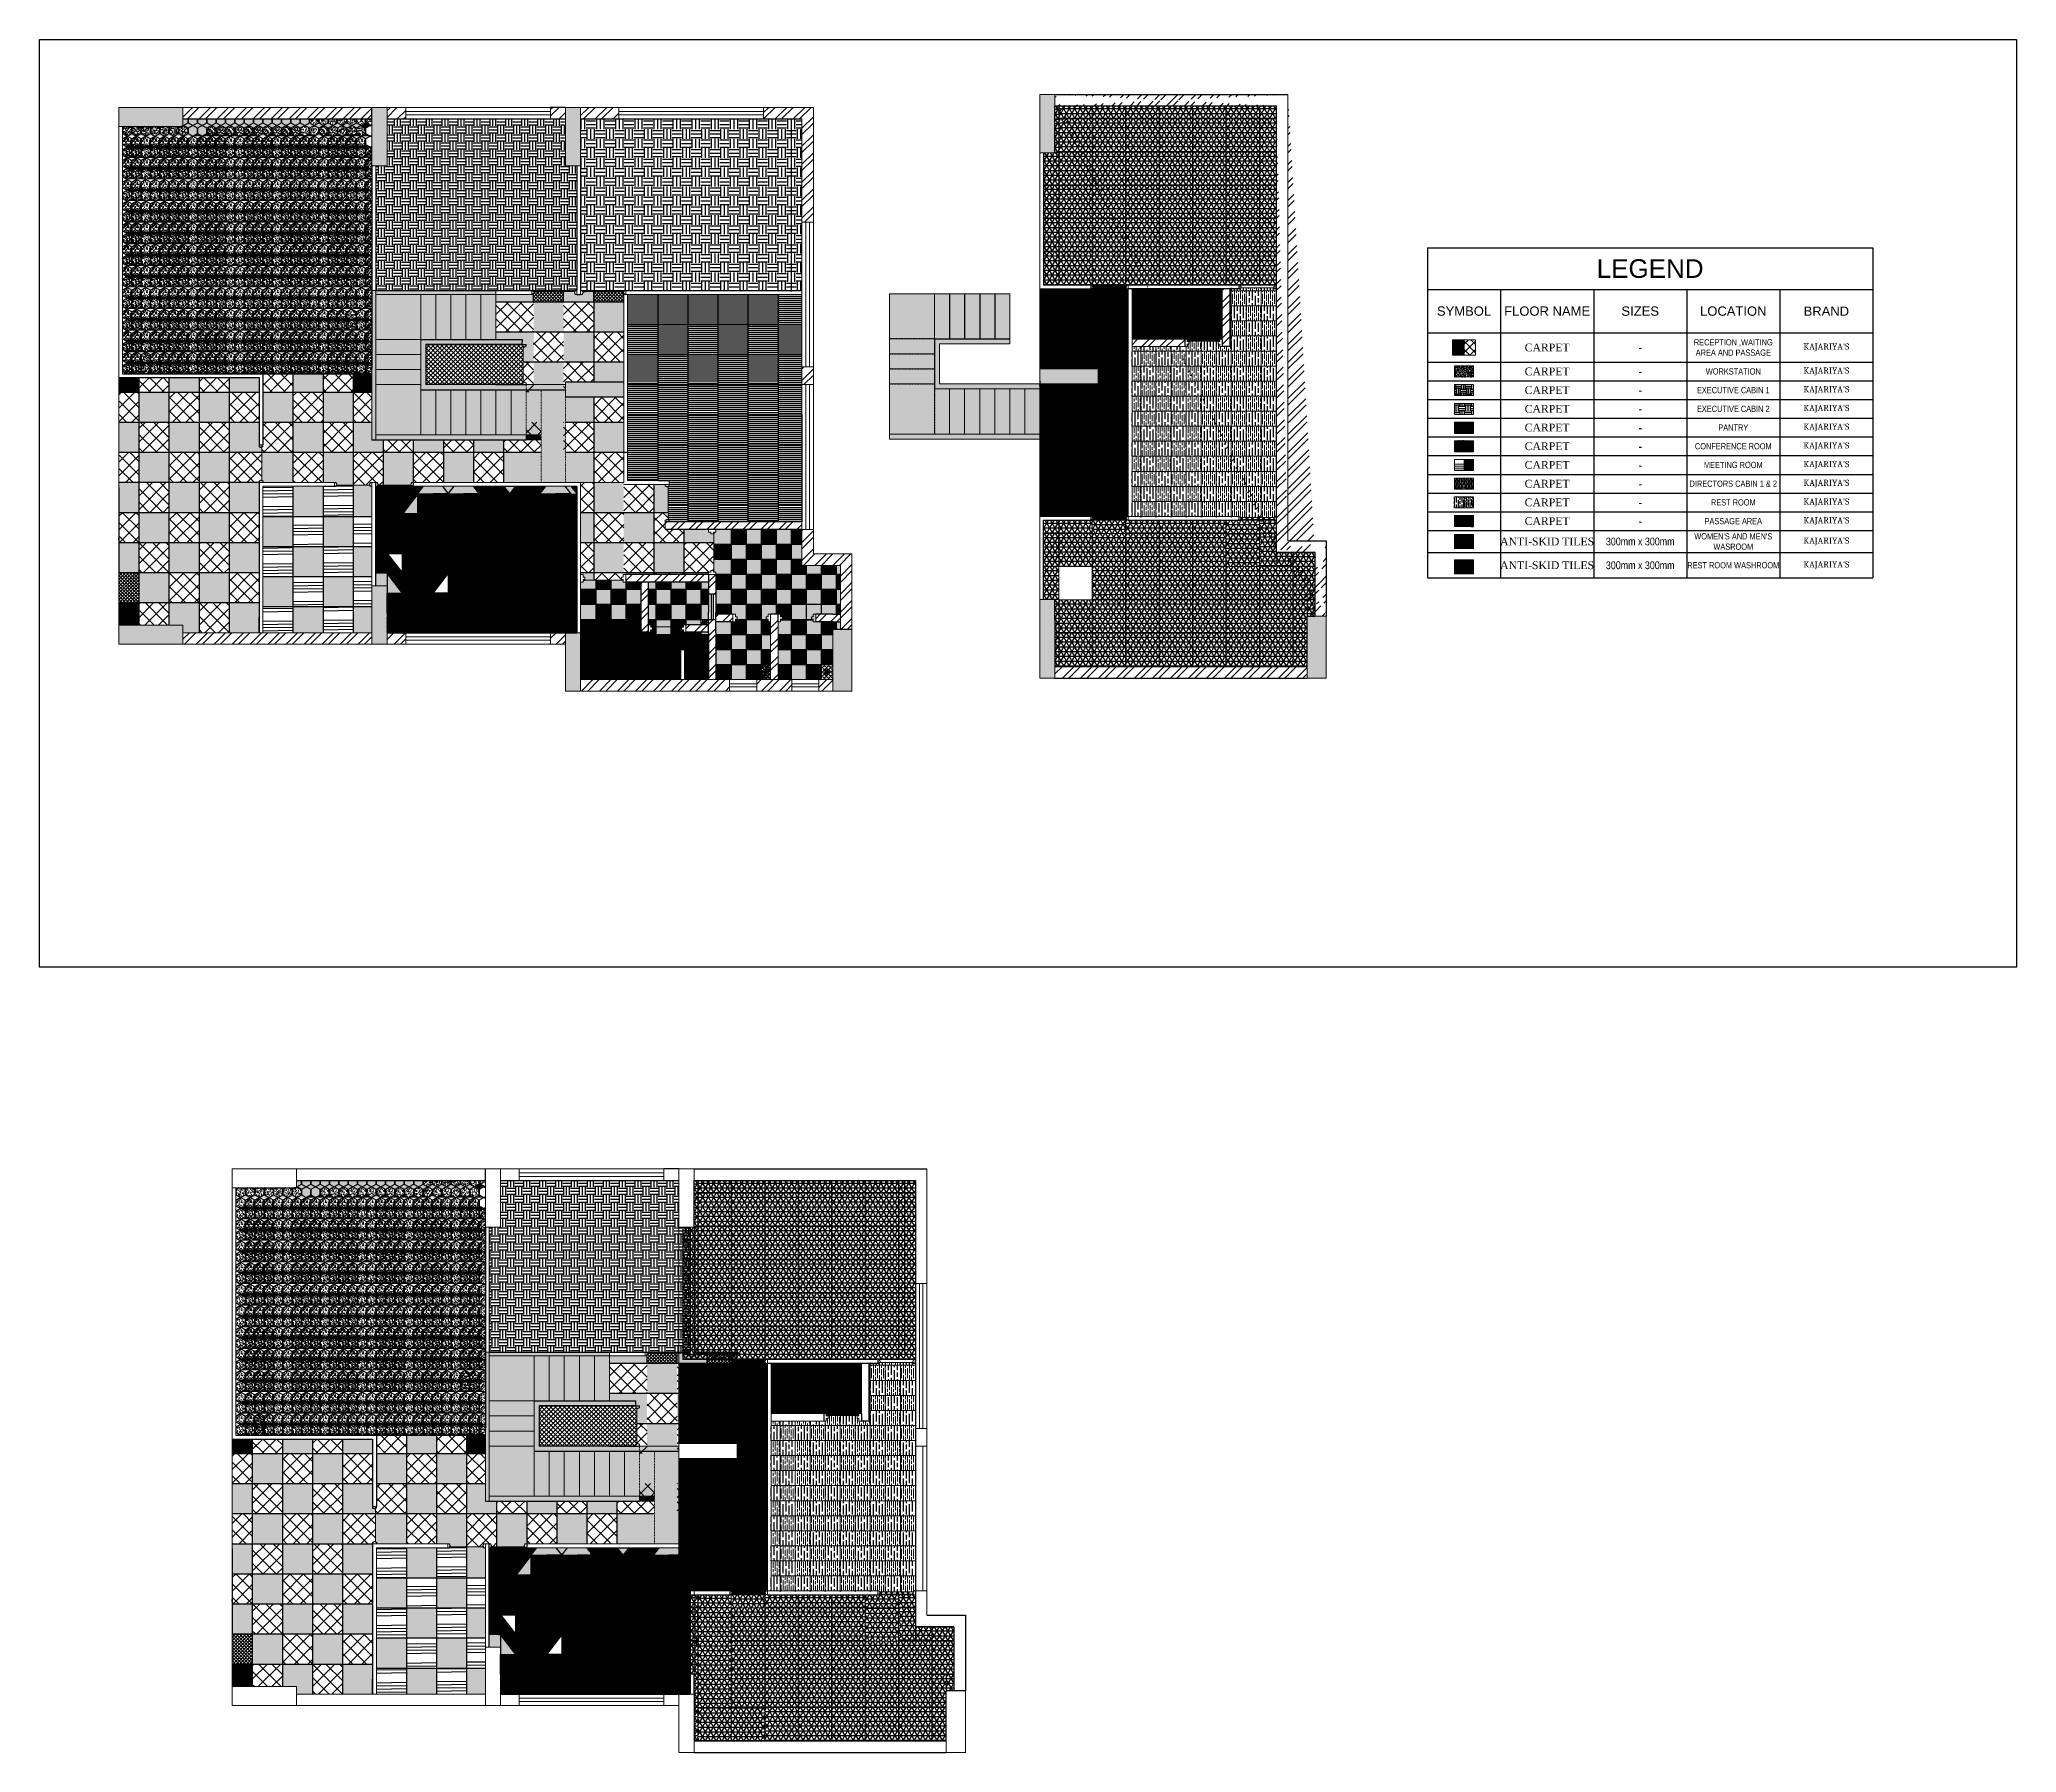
# Model space of a CAD drawing. Header units: millimetres. Extents: x 86441 to 190201, y 16532 to 98188.
# Drawn here: x 150761 to 190201, y 63882 to 98048 of the extents above; entities that cross this region are included whole.
import ezdxf

# ---------------------------------------------------------------- set-up
doc = ezdxf.new("R2010")
doc.units = ezdxf.units.MM
doc.header["$LTSCALE"] = 0.1
doc.linetypes.add('ACAD_ISO02W100', pattern=[15, 12, -3])
doc.linetypes.add('ACAD_ISO03W100', pattern=[30, 12, -18])
doc.layers.add('COLUMN', color=1, linetype='Continuous', lineweight=0)
doc.layers.add('WINDOW', color=5, linetype='Continuous', lineweight=0)
doc.layers.add('door_cad-block.com', color=27, linetype='Continuous')
doc.layers.add('furniture', color=252, linetype='Continuous')
doc.styles.get("Standard").update_dxf_attribs({"font": 'arial.ttf'})
pattern_1 = [(45, (64319.126, 59517.099), (-6.7351921, 6.7351921), []), (45, (64323.6165, 59517.099), (-6.7351921, 6.7351921), [])]
pattern_2 = [(90, (64319.13, 59517.1), (120, -7e-15), [200, -40]), (90, (64359.13, 59477.1), (120, -7e-15), [120, -30, 60, -30]), (90, (64399.13, 59417.1), (120, -7e-15), [200, -40])]
pattern_3 = [(90, (64319.13, 59517.1), (180, -1e-14), [300, -60]), (90, (64379.13, 59457.1), (180, -1e-14), [180, -45, 90, -45]), (90, (64439.13, 59367.1), (180, -1e-14), [300, -60])]
pattern_4 = [(45, (64319.13, 59517.1), (-134.70384, 134.70384), []), (135, (64319.13, 59517.1), (-134.70384, -134.70384), [])]
pattern_5 = [(181, (64319.13, 59517.1), (6.6494, -380.942), []), (181, (64254.53, 59579.48), (6.6494, -380.942), []), (181, (64189.93, 59641.86), (6.6494, -380.942), []), (181, (64125.33, 59704.25), (6.6494, -380.942), [])]
pattern_6 = [(0, (118606.585, 82747.996), (0, 24.754184), [])]
pattern_7 = [(0, (64319.126, 59517.1), (0, 40), [])]
pattern_8 = [(0, (64319.13, 59517.1), (158.75, 158.75), [158.75, -158.75]), (0, (64319.13, 59576.63), (158.75, 158.75), [158.75, -158.75]), (0, (64319.13, 59636.16), (158.75, 158.75), [158.75, -158.75]), (90, (64338.97, 59656), (-158.75, 158.75), [158.75, -158.75]), (90, (64398.5, 59656), (-158.75, 158.75), [158.75, -158.75]), (90, (64458.03, 59656), (-158.75, 158.75), [158.75, -158.75])]
pattern_9 = [(0, (64319.13, 59517.1), (190.5, 190.5), [190.5, -190.5]), (0, (64319.13, 59588.54), (190.5, 190.5), [190.5, -190.5]), (0, (64319.13, 59659.97), (190.5, 190.5), [190.5, -190.5]), (90, (64342.94, 59683.79), (-190.5, 190.5), [190.5, -190.5]), (90, (64414.38, 59683.79), (-190.5, 190.5), [190.5, -190.5]), (90, (64485.81, 59683.79), (-190.5, 190.5), [190.5, -190.5])]
pattern_10 = [(95, (64319.13, 72531.996), (70.047325, 58.77669), [9.525, -104.775]), (40, (64319.13, 72532), (-80.00923, 55.08836), [7.62, -83.82029]), (145.45144, (64324.96, 72536.89), (-9.9619, 113.86505), [8.095, -89.04512]), (91.1842, (64301.17, 72549.96), (110.70512, 80.9767), [14.2875, -157.1625]), (141.63556, (64310.39, 72556.7), (-3.5433, 171.41338), [12.14251, -133.5678]), (36.18415, (64301.17, 72549.96), (-3.5433, 171.41338), [11.42998, -125.72987]), (66, (64314.64, 72554.45), (89.75999, 17.447575), [9.525, -104.775]), (11, (64314.64, 72554.45), (-43.26996, 86.9706), [7.62, -83.82]), (116.45145, (64322.12, 72555.9), (46.490026, 104.41817), [8.095, -89.04497]), (82.5, (64319.126, 72531.996), (-28.802735, 30.986707), [0, -82.804, 0, -85.09, 0, -84.1375]), (52.5, (64319.126, 72531.996), (-11.794864, 59.0435), [0, -48.514, 0, -80.899, 0, -32.0675]), (12.5, (64299.1, 72511.97), (49.963932, 45.913098), [0, -31.75, 0, -99.06, 0, -131.445]), (2.5, (64290.12, 72502.99), (43.381952, 61.361196), [0, -41.275, 0, -65.786, 0, -93.345])]
pattern_11 = [(0, (65173.731, 74447.435), (0, 15), [])]
pattern_12 = [(0, (64559.126, 73701.996), (0, 15), [])]
pattern_13 = [(45, (66895.312, 75217.435), (-6.7351921, 6.7351921), []), (135, (66895.312, 75217.435), (-20.2055763, 6.7351921), [23.8125, -14.2875])]
pattern_14 = [(45, (65979.126, 76468.315), (-6.7351921, 6.7351921), []), (135, (65979.126, 76468.315), (-20.2055763, 6.7351921), [23.8125, -14.2875])]
pattern_15 = [(0, (65173.731, 75633.754), (0, 15), [])]
pattern_16 = [(0, (64319.126, 59517.099), (0, 15), [])]
pattern_17 = [(45, (66895.312, 76403.754), (-6.7351921, 6.7351921), []), (135, (66895.312, 76403.754), (-20.2055763, 6.7351921), [23.8125, -14.2875])]
pattern_18 = [(0, (63569.447, 74447.435), (0, 15), [])]
pattern_19 = [(0, (62954.842, 73701.996), (0, 15), [])]
pattern_20 = [(45, (65291.028, 75217.435), (-6.7351921, 6.7351921), []), (135, (65291.028, 75217.435), (-20.2055763, 6.7351921), [23.8125, -14.2875])]
pattern_21 = [(0, (63569.447, 75633.754), (0, 15), [])]
pattern_22 = [(0, (62954.842, 74888.315), (0, 15), [])]
pattern_23 = [(45, (65291.028, 76403.754), (-6.7351921, 6.7351921), []), (135, (65291.028, 76403.754), (-20.2055763, 6.7351921), [23.8125, -14.2875])]
pattern_24 = [(0, (67616.893, 74447.435), (0, 15), [])]
pattern_25 = [(0, (67002.288, 73701.996), (0, 15), [])]
pattern_26 = [(0, (69298.474, 74061.116), (0, 15), [])]
pattern_27 = [(0, (67613.079, 73306.556), (0, 15), [])]
pattern_28 = [(45, (69338.474, 75217.435), (-6.7351921, 6.7351921), []), (135, (69338.474, 75217.435), (-20.2055763, 6.7351921), [23.8125, -14.2875])]
pattern_29 = [(0, (67616.893, 75633.754), (0, 15), [])]
pattern_30 = [(0, (67002.288, 74888.315), (0, 15), [])]
pattern_31 = [(0, (69298.474, 75247.435), (0, 15), [])]
pattern_32 = [(0, (67613.079, 74492.875), (0, 15), [])]
pattern_33 = [(45, (69338.474, 76403.754), (-6.7351921, 6.7351921), []), (135, (69338.474, 76403.754), (-20.2055763, 6.7351921), [23.8125, -14.2875])]
pattern_34 = [(0, (69298.474, 76433.754), (0, 15), [])]
pattern_35 = [(0, (59449.03, 72792.17), (0, 95.25), []), (60, (59449.03, 72792.17), (-82.48892, 47.625), []), (120, (59449.03, 72792.17), (-82.48892, -47.625), [])]
pattern_36 = [(0, (64319.13, 59517.1), (0, 95.25), []), (60, (64319.13, 59517.1), (-82.48892, 47.625), []), (120, (64319.13, 59517.1), (-82.48892, -47.625), [])]
pattern_37 = [(45, (64319.126, 59517.099), (-6.7351921, 6.7351921), []), (135, (64319.126, 59517.099), (-20.2055763, 6.7351921), [23.8125, -14.2875])]
pattern_38 = [(95, (64319.13, 59517.1), (70.047325, 58.77669), [9.525, -104.775]), (40, (64319.13, 59517.1), (-80.00923, 55.08836), [7.62, -83.82029]), (145.45144, (64324.96, 59522), (-9.9619, 113.86505), [8.095004, -89.04512]), (91.1842, (64301.17, 59535.06), (110.70512, 80.97671), [14.2875, -157.1625]), (141.63556, (64310.39, 59541.81), (-3.5433, 171.41338), [12.14251, -133.5678]), (36.18415, (64301.17, 59535.06), (-3.5433, 171.41338), [11.42998, -125.72987]), (66, (64314.64, 59539.55), (89.75999, 17.447575), [9.525, -104.775]), (11, (64314.64, 59539.55), (-43.26996, 86.9706), [7.62, -83.82]), (116.45145, (64322.12, 59541), (46.490026, 104.41817), [8.095004, -89.04497]), (82.5, (64319.126, 59517.1), (-28.802735, 30.986707), [0, -82.804, 0, -85.09, 0, -84.1375]), (52.5, (64319.126, 59517.1), (-11.794864, 59.0435), [0, -48.514, 0, -80.899, 0, -32.0675]), (12.5, (64299.1, 59497.073), (49.963932, 45.913098), [0, -31.75, 0, -99.06, 0, -131.445]), (2.5, (64290.12, 59488.09), (43.381952, 61.361196), [0, -41.275, 0, -65.786, 0, -93.345])]
pattern_39 = [(45, (66582.33, 38346.5), (-134.70384, 134.70384), []), (135, (66582.33, 38346.5), (-134.70384, -134.70384), [])]
pattern_40 = [(181, (66582.33, 38346.5), (6.6494, -380.942), []), (181, (66517.73, 38408.88), (6.6494, -380.942), []), (181, (66453.14, 38471.26), (6.6494, -380.942), []), (181, (66388.54, 38533.64), (6.6494, -380.942), [])]
pattern_41 = [(0, (66582.33, 38346.5), (158.75, 158.75), [158.75, -158.75]), (0, (66582.33, 38406.02), (158.75, 158.75), [158.75, -158.75]), (0, (66582.33, 38465.56), (158.75, 158.75), [158.75, -158.75]), (90, (66602.18, 38485.4), (-158.75, 158.75), [158.75, -158.75]), (90, (66661.7, 38485.4), (-158.75, 158.75), [158.75, -158.75]), (90, (66721.24, 38485.4), (-158.75, 158.75), [158.75, -158.75])]
pattern_42 = [(95, (66582.33, 51361.39), (70.047325, 58.77669), [9.525, -104.775]), (40, (66582.33, 51361.39), (-80.00923, 55.08836), [7.62, -83.82029]), (145.45144, (66588.17, 51366.29), (-9.9619, 113.86505), [8.095, -89.04512]), (91.1842, (66564.37, 51379.35), (110.70512, 80.9767), [14.2875, -157.1625]), (141.63556, (66573.6, 51386.1), (-3.5433, 171.41338), [12.14251, -133.5678]), (36.18415, (66564.37, 51379.35), (-3.5433, 171.41338), [11.42998, -125.72987]), (66, (66577.84, 51383.84), (89.75999, 17.447575), [9.525, -104.775]), (11, (66577.84, 51383.84), (-43.26996, 86.9706), [7.62, -83.82]), (116.45145, (66585.32, 51385.294), (46.490026, 104.41817), [8.095, -89.04497]), (82.5, (66582.332, 51361.39), (-28.802735, 30.986707), [0, -82.804, 0, -85.09, 0, -84.1375]), (52.5, (66582.33, 51361.39), (-11.794864, 59.0435), [0, -48.514, 0, -80.899, 0, -32.0675]), (12.5, (66562.306, 51341.364), (49.963932, 45.913098), [0, -31.75, 0, -99.06, 0, -131.445]), (2.5, (66553.326, 51332.384), (43.381952, 61.361196), [0, -41.275, 0, -65.786, 0, -93.345])]
pattern_43 = [(0, (67436.937, 53276.83), (0, 15), [])]
pattern_44 = [(0, (66822.332, 52531.39), (0, 15), [])]
pattern_45 = [(45, (69158.518, 54046.8295), (-6.7351921, 6.7351921), []), (135, (69158.518, 54046.8295), (-20.2055763, 6.7351921), [23.8125, -14.2875])]
pattern_46 = [(45, (68242.332, 55297.709), (-6.7351921, 6.7351921), []), (135, (68242.332, 55297.709), (-20.2055763, 6.7351921), [23.8125, -14.2875])]
pattern_47 = [(0, (67436.937, 54463.148), (0, 15), [])]
pattern_48 = [(0, (66582.332, 38346.493), (0, 15), [])]
pattern_49 = [(45, (69158.518, 55233.148), (-6.7351921, 6.7351921), []), (135, (69158.518, 55233.148), (-20.2055763, 6.7351921), [23.8125, -14.2875])]
pattern_50 = [(0, (65832.653, 53276.83), (0, 15), [])]
pattern_51 = [(0, (65218.048, 52531.39), (0, 15), [])]
pattern_52 = [(45, (67554.234, 54046.8295), (-6.7351921, 6.7351921), []), (135, (67554.234, 54046.8295), (-20.2055763, 6.7351921), [23.8125, -14.2875])]
pattern_53 = [(0, (65832.653, 54463.148), (0, 15), [])]
pattern_54 = [(0, (65218.048, 53717.709), (0, 15), [])]
pattern_55 = [(45, (67554.234, 55233.148), (-6.7351921, 6.7351921), []), (135, (67554.234, 55233.148), (-20.2055763, 6.7351921), [23.8125, -14.2875])]
pattern_56 = [(0, (69880.099, 53276.83), (0, 15), [])]
pattern_57 = [(0, (69265.494, 52531.39), (0, 15), [])]
pattern_58 = [(0, (71561.68, 52890.51), (0, 15), [])]
pattern_59 = [(0, (69876.285, 52135.95), (0, 15), [])]
pattern_60 = [(45, (71601.68, 54046.8295), (-6.7351921, 6.7351921), []), (135, (71601.68, 54046.8295), (-20.2055763, 6.7351921), [23.8125, -14.2875])]
pattern_61 = [(0, (69880.099, 54463.148), (0, 15), [])]
pattern_62 = [(0, (69265.494, 53717.709), (0, 15), [])]
pattern_63 = [(0, (71561.68, 54076.83), (0, 15), [])]
pattern_64 = [(0, (69876.285, 53322.269), (0, 15), [])]
pattern_65 = [(45, (71601.68, 55233.148), (-6.7351921, 6.7351921), []), (135, (71601.68, 55233.148), (-20.2055763, 6.7351921), [23.8125, -14.2875])]
pattern_66 = [(0, (71561.68, 55263.148), (0, 15), [])]
pattern_67 = [(95, (66582.33, 38346.49), (70.047325, 58.77669), [9.525, -104.775]), (40, (66582.33, 38346.49), (-80.00923, 55.08836), [7.62, -83.82029]), (145.45144, (66588.17, 38351.39), (-9.9619, 113.86505), [8.095004, -89.04512]), (91.1842, (66564.37, 38364.45), (110.70512, 80.97671), [14.2875, -157.1625]), (141.63556, (66573.6, 38371.2), (-3.5433, 171.41338), [12.14251, -133.5678]), (36.18415, (66564.37, 38364.45), (-3.5433, 171.41338), [11.42998, -125.72987]), (66, (66577.84, 38368.94), (89.75999, 17.447575), [9.525, -104.775]), (11, (66577.84, 38368.94), (-43.26996, 86.9706), [7.62, -83.82]), (116.45145, (66585.32, 38370.4), (46.490026, 104.41817), [8.095004, -89.04497]), (82.5, (66582.332, 38346.493), (-28.802735, 30.986707), [0, -82.804, 0, -85.09, 0, -84.1375]), (52.5, (66582.33, 38346.493), (-11.794864, 59.0435), [0, -48.514, 0, -80.899, 0, -32.0675]), (12.5, (66562.306, 38326.467), (49.963932, 45.913098), [0, -31.75, 0, -99.06, 0, -131.445]), (2.5, (66553.326, 38317.487), (43.381952, 61.361196), [0, -41.275, 0, -65.786, 0, -93.345])]
pattern_68 = [(45, (57119.066, 38086.316), (-6.7351921, 6.7351921), []), (45, (57123.556, 38086.316), (-6.7351921, 6.7351921), [])]
pattern_69 = [(90, (57119.07, 38086.32), (120, -7e-15), [200, -40]), (90, (57159.07, 38046.32), (120, -7e-15), [120, -30, 60, -30]), (90, (57199.07, 37986.32), (120, -7e-15), [200, -40])]
pattern_70 = [(90, (57119.07, 38086.32), (180, -1e-14), [300, -60]), (90, (57179.07, 38026.32), (180, -1e-14), [180, -45, 90, -45]), (90, (57239.07, 37936.32), (180, -1e-14), [300, -60])]
pattern_71 = [(0, (57119.07, 38086.32), (0, 95.25), []), (60, (57119.07, 38086.32), (-82.48892, 47.625), []), (120, (57119.07, 38086.32), (-82.48892, -47.625), [])]

# ---------------------------------------------------------------- blocks, each defined once
blk = doc.blocks.new('*T169')
at = {"color": 0, "linetype": 'ByBlock', "lineweight": -2, "transparency": 16777216}
for p, q in [((0, 0), (8887, 0)), ((0, 0), (0, -6582)), ((8887, 0), (8887, -6582)), ((0, -827), (8887, -827)), ((1461, -827), (1461, -6582)), ((3318, -827), (3318, -6582)), ((5174, -827), (5174, -6582)), ((7031, -827), (7031, -6582)), ((0, -1694), (8887, -1694)), ((0, -2276), (8887, -2276)), ((0, -2649), (8887, -2649)), ((0, -3022), (8887, -3022)), ((0, -3396), (8887, -3396)), ((0, -3769), (8887, -3769)), ((0, -4142), (8887, -4142)), ((0, -4515), (8887, -4515)), ((0, -4888), (8887, -4888)), ((0, -5261), (8887, -5261)), ((0, -5635), (8887, -5635)), ((0, -6076), (8887, -6076)), ((0, -6582), (8887, -6582))]:
    blk.add_line(p, q, dxfattribs=at)
at = {"color": 0, "transparency": 16777216, "attachment_point": 5}
for s, insert, char_height, width in [('LEGEND', (4444, -413), 371.3, 8885.59), ('SYMBOL', (731, -1260), 185.7, 1459.34), ('FLOOR NAME', (2389, -1260), 185.7, 1854.71), ('SIZES', (4246, -1260), 185.7, 1854.71), ('LOCATION', (6103, -1260), 185.7, 1854.71), ('BRAND', (7959, -1260), 185.7, 1854.71), ('{\\fBook Antiqua|b0|i0|c0|p18;CARPET}', (2389, -1985), 154.71, 1854.71), ('{\\fArial Narrow|b0|i0|c0|p34;RECEPTION ,WAITING AREA AND PASSAGE}', (6103, -1985), 123.77, 1854.71), ("{\\fCambria Math|b0|i0|c0|p18;KAJARIYA'S}", (7959, -1985), 123.77, 1854.71), ('{\\fBahnschrift Light Condensed|b0|i0|c0|p34;-}', (4246, -1985), 185.66, 1854.71), ('{\\fBook Antiqua|b0|i0|c0|p18;CARPET}', (2389, -2463), 154.71, 1854.71), ('{\\fBook Antiqua|b0|i0|c0|p18;CARPET}', (2389, -2836), 154.71, 1854.71), ('{\\fBahnschrift Light Condensed|b0|i0|c0|p34;-}', (4246, -2463), 185.66, 1854.71), ('{\\fArial Narrow|b0|i0|c0|p34;WORKSTATION}', (6103, -2463), 123.77, 1854.71), ("{\\fCambria Math|b0|i0|c0|p18;KAJARIYA'S}", (7959, -2463), 123.77, 1854.71), ("{\\fCambria Math|b0|i0|c0|p18;KAJARIYA'S}", (7959, -2836), 123.77, 1854.71), ('{\\fBook Antiqua|b0|i0|c0|p18;CARPET}', (2389, -3209), 154.71, 1854.71), ('{\\fBahnschrift Light Condensed|b0|i0|c0|p34;-}', (4246, -2836), 185.66, 1854.71), ('{\\fArial Narrow|b0|i0|c0|p34;EXECUTIVE CABIN 1}', (6103, -2836), 123.77, 1854.71), ('{\\fArial Narrow|b0|i0|c0|p34;EXECUTIVE CABIN 2}', (6103, -3209), 123.77, 1854.71), ("{\\fCambria Math|b0|i0|c0|p18;KAJARIYA'S}", (7959, -3209), 123.77, 1854.71), ('{\\fBook Antiqua|b0|i0|c0|p18;CARPET}', (2389, -3582), 154.71, 1854.71), ('{\\fBahnschrift Light Condensed|b0|i0|c0|p34;-}', (4246, -3209), 185.66, 1854.71), ('{\\fArial Narrow|b0|i0|c0|p34;PANTRY}', (6103, -3582), 123.77, 1854.71), ("{\\fCambria Math|b0|i0|c0|p18;KAJARIYA'S}", (7959, -3582), 123.77, 1854.71), ('{\\fBook Antiqua|b0|i0|c0|p18;CARPET}', (2389, -3955), 154.71, 1854.71), ('{\\fBahnschrift Light Condensed|b0|i0|c0|p34;-}', (4246, -3582), 185.66, 1854.71), ('{\\fArial Narrow|b0|i0|c0|p34;CONFERENCE ROOM}', (6103, -3955), 123.77, 1854.71), ("{\\fCambria Math|b0|i0|c0|p18;KAJARIYA'S}", (7959, -3955), 123.77, 1854.71), ('{\\fBook Antiqua|b0|i0|c0|p18;CARPET}', (2389, -4328), 154.71, 1854.71), ('{\\fBahnschrift Light Condensed|b0|i0|c0|p34;-}', (4246, -3955), 185.66, 1854.71), ('{\\fArial Narrow|b0|i0|c0|p34;MEETING ROOM}', (6103, -4328), 123.77, 1854.71), ("{\\fCambria Math|b0|i0|c0|p18;KAJARIYA'S}", (7959, -4328), 123.77, 1854.71), ('{\\fBook Antiqua|b0|i0|c0|p18;CARPET}', (2389, -4702), 154.71, 1854.71), ('{\\fBahnschrift Light Condensed|b0|i0|c0|p34;-}', (4246, -4328), 185.66, 1854.71), ('{\\fBahnschrift Light Condensed|b0|i0|c0|p34;-}', (4246, -4702), 185.66, 1854.71), ('{\\fArial Narrow|b0|i0|c0|p34;DIRECTORS CABIN 1 & 2}', (6103, -4702), 123.77, 1854.71), ("{\\fCambria Math|b0|i0|c0|p18;KAJARIYA'S}", (7959, -4702), 123.77, 1854.71), ('{\\fBook Antiqua|b0|i0|c0|p18;CARPET}', (2389, -5075), 154.71, 1854.71), ('{\\fBahnschrift Light Condensed|b0|i0|c0|p34;-}', (4246, -5075), 185.66, 1854.71), ('{\\fArial Narrow|b0|i0|c0|p34;REST ROOM}', (6103, -5075), 123.77, 1854.71), ("{\\fCambria Math|b0|i0|c0|p18;KAJARIYA'S}", (7959, -5075), 123.77, 1854.71), ('{\\fBook Antiqua|b0|i0|c0|p18;CARPET}', (2389, -5448), 154.71, 1854.71), ('{\\fBahnschrift Light Condensed|b0|i0|c0|p34;-}', (4246, -5448), 185.66, 1854.71), ('{\\fArial Narrow|b0|i0|c0|p34;PASSAGE AREA}', (6103, -5448), 123.77, 1854.71), ("{\\fCambria Math|b0|i0|c0|p18;KAJARIYA'S}", (7959, -5448), 123.77, 1854.71), ('{\\fBook Antiqua|b0|i0|c0|p18;ANTI-SKID TILES}', (2389, -5855), 154.71, 1854.71), ('{\\fBahnschrift Light Condensed|b0|i0|c0|p34;300mm x 300mm}', (4246, -5855), 154.71, 1854.71), ("{\\fArial Narrow|b0|i0|c0|p34;WOMEN'S AND MEN'S WASROOM}", (6103, -5855), 123.77, 1854.71), ("{\\fCambria Math|b0|i0|c0|p18;KAJARIYA'S}", (7959, -5855), 123.77, 1854.71), ('{\\fBook Antiqua|b0|i0|c0|p18;ANTI-SKID TILES}', (2389, -6329), 154.71, 1854.71), ('{\\fBahnschrift Light Condensed|b0|i0|c0|p34;300mm x 300mm}', (4246, -6329), 154.71, 1854.71), ('{\\fArial Narrow|b0|i0|c0|p34;REST ROOM WASHROOM}', (6103, -6329), 123.77, 1854.71), ("{\\fCambria Math|b0|i0|c0|p18;KAJARIYA'S}", (7959, -6329), 123.77, 1854.71)]:
    blk.add_mtext(s, dxfattribs=dict(at, insert=insert, char_height=char_height, width=width))

msp = doc.modelspace()

# ---------------------------------------------------------------- hatches: boundary and pattern name
at = {"true_color": 0x004a5e, "transparency": 33554534}
h = msp.add_hatch(dxfattribs=at)
h.set_pattern_fill('NET3', color=138, scale=30)
h.set_pattern_definition([(0, (58787.42, 83703.56), (0, 95.25), []), (60, (58787.42, 83703.56), (-82.48892, 47.625), []), (120, (58787.42, 83703.56), (-82.48892, -47.625), [])])
h.paths.add_polyline_path([(171100, 96724), (171019, 96724), (171019, 96454), (171100, 96454)])
at = {"true_color": 0x004a5e, "transparency": 33554636}
h = msp.add_hatch(dxfattribs=at)
h.set_pattern_fill('NET3', color=138, scale=30)
h.set_pattern_definition([(0, (59449.03, 83716.06), (0, 95.25), []), (60, (59449.03, 83716.06), (-82.48892, 47.625), []), (120, (59449.03, 83716.06), (-82.48892, -47.625), [])])
h.paths.add_polyline_path([(171762, 96724), (171094, 96724), (171094, 96467), (171761, 96467)])
h = msp.add_hatch(dxfattribs=at)
h.set_pattern_fill('NET3', color=138, scale=30)
h.set_pattern_definition([(0, (60116.34, 83716.06), (0, 95.25), []), (60, (60116.34, 83716.06), (-82.48892, 47.625), []), (120, (60116.34, 83716.06), (-82.48892, -47.625), [])])
h.paths.add_polyline_path([(172429, 96724), (171762, 96724), (171761, 96467), (172429, 96467)])
h = msp.add_hatch(dxfattribs=at)
h.set_pattern_fill('NET3', color=138, scale=30)
h.set_pattern_definition([(0, (60783.65, 83716.06), (0, 95.25), []), (60, (60783.65, 83716.06), (-82.48892, 47.625), []), (120, (60783.65, 83716.06), (-82.48892, -47.625), [])])
h.paths.add_polyline_path([(173096, 96724), (172429, 96724), (172429, 96467), (173096, 96467)])
h = msp.add_hatch(dxfattribs=at)
h.set_pattern_fill('NET3', color=138, scale=30)
h.set_pattern_definition([(0, (61450.95, 83716.06), (0, 95.25), []), (60, (61450.95, 83716.06), (-82.48892, 47.625), []), (120, (61450.95, 83716.06), (-82.48892, -47.625), [])])
h.paths.add_polyline_path([(173763, 96724), (173096, 96724), (173096, 96467), (173763, 96467)])
h = msp.add_hatch(dxfattribs=at)
h.set_pattern_fill('NET3', color=138, scale=30)
h.set_pattern_definition([(0, (62118.26, 83716.06), (0, 95.25), []), (60, (62118.26, 83716.06), (-82.48892, 47.625), []), (120, (62118.26, 83716.06), (-82.48892, -47.625), [])])
h.paths.add_polyline_path([(174431, 96724), (173763, 96724), (173763, 96467), (174431, 96467)])
h = msp.add_hatch(dxfattribs=at)
h.set_pattern_fill('NET3', color=138, scale=30)
h.set_pattern_definition([(0, (62785.57, 83716.06), (0, 95.25), []), (60, (62785.57, 83716.06), (-82.48892, 47.625), []), (120, (62785.57, 83716.06), (-82.48892, -47.625), [])])
h.paths.add_polyline_path([(175098, 96724), (174431, 96724), (174431, 96467), (175098, 96467)])
h = msp.add_hatch(dxfattribs=at)
h.set_pattern_fill('NET3', color=138, scale=30)
h.set_pattern_definition([(0, (63452.88, 83716.06), (0, 95.25), []), (60, (63452.88, 83716.06), (-82.48892, 47.625), []), (120, (63452.88, 83716.06), (-82.48892, -47.625), [])])
h.paths.add_polyline_path([(175434, 96724), (175098, 96724), (175098, 96467), (175434, 96467)])
at = {"true_color": 0xa19859, "transparency": 33554687}
h = msp.add_hatch(dxfattribs=at)
h.set_pattern_fill('AR-CONC', color=55, scale=0.5, angle=45)
h.set_pattern_definition(pattern_10)
h.paths.add_polyline_path([(152603, 96281), (152544, 96315), (152476, 96315), (152417, 96281), (152417, 96173), (152510, 96119), (152603, 96173)])
h.paths.add_polyline_path([(152790, 96281), (152731, 96315), (152662, 96315), (152603, 96281), (152603, 96173), (152697, 96119), (152790, 96173)])
h.paths.add_polyline_path([(152976, 96281), (152918, 96315), (152849, 96315), (152790, 96281), (152790, 96173), (152883, 96119), (152976, 96173)])
h.paths.add_polyline_path([(153163, 96281), (153104, 96315), (153035, 96315), (152976, 96281), (152976, 96173), (153070, 96119), (153163, 96173)])
h.paths.add_polyline_path([(153350, 96281), (153291, 96315), (153222, 96315), (153163, 96281), (153163, 96173), (153256, 96119), (153350, 96173)])
h.paths.add_polyline_path([(153536, 96281), (153477, 96315), (153408, 96315), (153350, 96281), (153350, 96173), (153443, 96119), (153536, 96173)])
h.paths.add_polyline_path([(153723, 96281), (153622, 96339), (153622, 96315), (153595, 96315), (153536, 96281), (153536, 96173), (153629, 96119), (153723, 96173)])
at = {"true_color": 0xffffff, "transparency": 33554687}
h = msp.add_hatch(color=7, dxfattribs=at)
h.dxf.hatch_style = 1
h.set_gradient(color1=(114, 89, 52), color2=(161, 152, 89))
h.paths.add_polyline_path([(152603, 96173), (152510, 96119), (152697, 96119)])
h.paths.add_polyline_path([(152790, 96173), (152697, 96119), (152883, 96119)])
h.paths.add_polyline_path([(152976, 96173), (152883, 96119), (153070, 96119)])
h.paths.add_polyline_path([(153163, 96173), (153070, 96119), (153256, 96119)])
h.paths.add_polyline_path([(153350, 96173), (153256, 96119), (153443, 96119)])
h.paths.add_polyline_path([(153536, 96173), (153443, 96119), (153629, 96119)])
h.paths.add_polyline_path([(152662, 96315), (152544, 96315), (152603, 96281)])
h.paths.add_polyline_path([(152849, 96315), (152731, 96315), (152790, 96281)])
h.paths.add_polyline_path([(153035, 96315), (152918, 96315), (152976, 96281)])
h.paths.add_polyline_path([(153222, 96315), (153104, 96315), (153163, 96281)])
h.paths.add_polyline_path([(153408, 96315), (153291, 96315), (153350, 96281)])
h.paths.add_polyline_path([(153595, 96315), (153577, 96315), (153477, 96315), (153536, 96281)])
at = {"true_color": 0xa19859, "transparency": 33554687}
h = msp.add_hatch(dxfattribs=at)
h.set_pattern_fill('AR-CONC', color=55, scale=0.5, angle=45)
h.set_pattern_definition(pattern_10)
h.paths.add_polyline_path([(153723, 96464), (153622, 96464), (153622, 96339), (153629, 96334), (153723, 96388)])
h.paths.add_polyline_path([(153909, 96464), (153723, 96464), (153723, 96388), (153816, 96334), (153909, 96388)])
h.paths.add_polyline_path([(154096, 96464), (153909, 96464), (153909, 96388), (154003, 96334), (154096, 96388)])
h.paths.add_polyline_path([(154282, 96464), (154096, 96464), (154096, 96388), (154189, 96334), (154282, 96388)])
h.paths.add_polyline_path([(154469, 96464), (154282, 96464), (154282, 96388), (154376, 96334), (154469, 96388)])
h.paths.add_polyline_path([(154656, 96464), (154469, 96464), (154469, 96388), (154562, 96334), (154656, 96388)])
h.paths.add_polyline_path([(154842, 96464), (154656, 96464), (154656, 96388), (154749, 96334), (154842, 96388)])
h.paths.add_polyline_path([(155029, 96464), (154842, 96464), (154842, 96388), (154935, 96334), (155029, 96388)])
h.paths.add_polyline_path([(155215, 96388), (155215, 96464), (155029, 96464), (155029, 96388), (155122, 96334)])
h.paths.add_polyline_path([(155402, 96464), (155215, 96464), (155215, 96388), (155309, 96334), (155402, 96388)])
h.paths.add_polyline_path([(155588, 96464), (155402, 96464), (155402, 96388), (155495, 96334), (155588, 96388)])
h.paths.add_polyline_path([(155775, 96464), (155588, 96464), (155588, 96388), (155682, 96334), (155775, 96388)])
h.paths.add_polyline_path([(155962, 96464), (155775, 96464), (155775, 96388), (155868, 96334), (155962, 96388)])
h.paths.add_polyline_path([(156148, 96388), (156148, 96464), (155962, 96464), (155962, 96388), (156055, 96334)])
h.paths.add_polyline_path([(153909, 96281), (153816, 96334), (153723, 96281), (153723, 96173), (153816, 96119), (153909, 96173)])
h.paths.add_polyline_path([(154096, 96281), (154003, 96334), (153909, 96281), (153909, 96173), (154003, 96119), (154096, 96173)])
at = {"true_color": 0xffffff, "transparency": 33554687}
h = msp.add_hatch(color=7, dxfattribs=at)
h.dxf.hatch_style = 1
h.set_gradient(color1=(114, 89, 52), color2=(161, 152, 89))
h.paths.add_polyline_path([(153723, 96388), (153629, 96334), (153723, 96281), (153816, 96334)])
h.paths.add_polyline_path([(154003, 96334), (153909, 96388), (153816, 96334), (153909, 96281)])
h.paths.add_polyline_path([(154189, 96334), (154096, 96388), (154003, 96334), (154096, 96281)])
h.paths.add_polyline_path([(154376, 96334), (154282, 96388), (154189, 96334), (154282, 96281)])
h.paths.add_polyline_path([(154562, 96334), (154469, 96388), (154376, 96334), (154469, 96281)])
h.paths.add_polyline_path([(154749, 96334), (154656, 96388), (154562, 96334), (154656, 96281)])
h.paths.add_polyline_path([(154935, 96334), (154842, 96388), (154749, 96334), (154842, 96281)])
h.paths.add_polyline_path([(155122, 96334), (155029, 96388), (154935, 96334), (155029, 96281)])
h.paths.add_polyline_path([(153723, 96173), (153629, 96119), (153816, 96119)])
at = {"true_color": 0xa19859, "transparency": 33554687}
h = msp.add_hatch(dxfattribs=at)
h.set_pattern_fill('AR-CONC', color=55, scale=0.5, angle=45)
h.set_pattern_definition([(95, (62652.28, 69849.384), (70.047325, 58.77669), [9.525, -104.775]), (40, (62652.28, 69849.38), (-80.00923, 55.08836), [7.62, -83.82029]), (145.45144, (62658.12, 69854.28), (-9.9619, 113.86505), [8.095, -89.04512]), (91.1842, (62634.32, 69867.34), (110.70512, 80.9767), [14.2875, -157.1625]), (141.63556, (62643.55, 69874.09), (-3.5433, 171.41338), [12.14251, -133.5678]), (36.18415, (62634.32, 69867.34), (-3.5433, 171.41338), [11.42998, -125.72987]), (66, (62647.79, 69871.835), (89.75999, 17.447575), [9.525, -104.775]), (11, (62647.79, 69871.835), (-43.26996, 86.9706), [7.62, -83.82]), (116.45145, (62655.27, 69873.29), (46.49003, 104.41817), [8.095, -89.04497]), (82.5, (62652.283, 69849.384), (-28.802735, 30.986707), [0, -82.804, 0, -85.09, 0, -84.1375]), (52.5, (62652.283, 69849.384), (-11.794864, 59.0435), [0, -48.514, 0, -80.899, 0, -32.0675]), (12.5, (62632.257, 69829.358), (49.963932, 45.913098), [0, -31.75, 0, -99.06, 0, -131.445]), (2.5, (62623.277, 69820.38), (43.381952, 61.361196), [0, -41.275, 0, -65.786, 0, -93.345])])
h.paths.add_polyline_path([(154282, 96281), (154189, 96334), (154096, 96281), (154096, 96173), (154189, 96119), (154282, 96173)])
h.paths.add_polyline_path([(154469, 96281), (154376, 96334), (154282, 96281), (154282, 96173), (154376, 96119), (154469, 96173)])
h = msp.add_hatch(dxfattribs=at)
h.set_pattern_fill('AR-CONC', color=55, scale=0.5, angle=45)
h.set_pattern_definition([(95, (63025.42, 69849.384), (70.047325, 58.77669), [9.525, -104.775]), (40, (63025.42, 69849.38), (-80.00923, 55.08836), [7.62, -83.82029]), (145.45144, (63031.256, 69854.28), (-9.9619, 113.86505), [8.095, -89.04512]), (91.1842, (63007.46, 69867.34), (110.70512, 80.9767), [14.2875, -157.1625]), (141.63556, (63016.68, 69874.09), (-3.5433, 171.41338), [12.14251, -133.5678]), (36.18415, (63007.46, 69867.34), (-3.5433, 171.41338), [11.42998, -125.72987]), (66, (63020.93, 69871.835), (89.75999, 17.447575), [9.525, -104.775]), (11, (63020.93, 69871.835), (-43.26996, 86.9706), [7.62, -83.82]), (116.45145, (63028.41, 69873.29), (46.49003, 104.41817), [8.095, -89.04497]), (82.5, (63025.418, 69849.384), (-28.802735, 30.986707), [0, -82.804, 0, -85.09, 0, -84.1375]), (52.5, (63025.42, 69849.384), (-11.794864, 59.0435), [0, -48.514, 0, -80.899, 0, -32.0675]), (12.5, (63005.392, 69829.358), (49.963932, 45.913098), [0, -31.75, 0, -99.06, 0, -131.445]), (2.5, (62996.41, 69820.38), (43.381952, 61.361196), [0, -41.275, 0, -65.786, 0, -93.345])])
h.paths.add_polyline_path([(154656, 96281), (154562, 96334), (154469, 96281), (154469, 96173), (154562, 96119), (154656, 96173)])
h.paths.add_polyline_path([(154842, 96281), (154749, 96334), (154656, 96281), (154656, 96173), (154749, 96119), (154842, 96173)])
h = msp.add_hatch(dxfattribs=at)
h.set_pattern_fill('AR-CONC', color=55, scale=0.5, angle=45)
h.set_pattern_definition([(95, (63398.55, 69849.384), (70.047325, 58.77669), [9.525, -104.775]), (40, (63398.55, 69849.38), (-80.00923, 55.08836), [7.62, -83.82029]), (145.45144, (63404.39, 69854.28), (-9.9619, 113.86505), [8.095, -89.04512]), (91.1842, (63380.59, 69867.34), (110.70512, 80.9767), [14.2875, -157.1625]), (141.63556, (63389.82, 69874.09), (-3.5433, 171.41338), [12.14251, -133.5678]), (36.18415, (63380.59, 69867.34), (-3.5433, 171.41338), [11.42998, -125.72987]), (66, (63394.06, 69871.835), (89.75999, 17.447575), [9.525, -104.775]), (11, (63394.06, 69871.835), (-43.26996, 86.9706), [7.62, -83.82]), (116.45145, (63401.54, 69873.29), (46.49003, 104.41817), [8.095, -89.04497]), (82.5, (63398.553, 69849.384), (-28.802735, 30.986707), [0, -82.804, 0, -85.09, 0, -84.1375]), (52.5, (63398.553, 69849.384), (-11.794864, 59.0435), [0, -48.514, 0, -80.899, 0, -32.0675]), (12.5, (63378.527, 69829.358), (49.963932, 45.913098), [0, -31.75, 0, -99.06, 0, -131.445]), (2.5, (63369.55, 69820.38), (43.381952, 61.361196), [0, -41.275, 0, -65.786, 0, -93.345])])
h.paths.add_polyline_path([(155029, 96281), (154935, 96334), (154842, 96281), (154842, 96173), (154935, 96119), (155029, 96173)])
h.paths.add_polyline_path([(155215, 96281), (155122, 96334), (155029, 96281), (155029, 96173), (155122, 96119), (155215, 96173)])
at = {"true_color": 0xffffff, "transparency": 33554687}
h = msp.add_hatch(color=7, dxfattribs=at)
h.dxf.hatch_style = 1
h.set_gradient(color1=(114, 89, 52), color2=(161, 152, 89))
h.paths.add_polyline_path([(155309, 96334), (155215, 96388), (155122, 96334), (155215, 96281)])
h.paths.add_polyline_path([(155402, 96388), (155309, 96334), (155402, 96281), (155495, 96334)])
h.paths.add_polyline_path([(155682, 96334), (155588, 96388), (155495, 96334), (155588, 96281)])
h.paths.add_polyline_path([(155868, 96334), (155775, 96388), (155682, 96334), (155775, 96281)])
h.paths.add_polyline_path([(156055, 96334), (155962, 96388), (155868, 96334), (155962, 96281)])
h.paths.add_polyline_path([(156241, 96334), (156148, 96388), (156055, 96334), (156148, 96281)])
h.paths.add_polyline_path([(155215, 96173), (155122, 96119), (155309, 96119)])
at = {"true_color": 0xa19859, "transparency": 33554687}
h = msp.add_hatch(dxfattribs=at)
h.set_pattern_fill('AR-CONC', color=55, scale=0.5, angle=45)
h.set_pattern_definition([(95, (63771.69, 69849.384), (70.047325, 58.77669), [9.525, -104.775]), (40, (63771.69, 69849.38), (-80.00923, 55.08836), [7.62, -83.82029]), (145.45144, (63777.53, 69854.28), (-9.9619, 113.86505), [8.095, -89.04512]), (91.1842, (63753.73, 69867.34), (110.70512, 80.9767), [14.2875, -157.1625]), (141.63556, (63762.95, 69874.09), (-3.5433, 171.41338), [12.14251, -133.5678]), (36.18415, (63753.73, 69867.34), (-3.5433, 171.41338), [11.42998, -125.72987]), (66, (63767.2, 69871.835), (89.75999, 17.447575), [9.525, -104.775]), (11, (63767.2, 69871.835), (-43.26996, 86.9706), [7.62, -83.82]), (116.45145, (63774.68, 69873.29), (46.49003, 104.41817), [8.095, -89.04497]), (82.5, (63771.69, 69849.384), (-28.802735, 30.986707), [0, -82.804, 0, -85.09, 0, -84.1375]), (52.5, (63771.69, 69849.384), (-11.794864, 59.0435), [0, -48.514, 0, -80.899, 0, -32.0675]), (12.5, (63751.663, 69829.358), (49.963932, 45.913098), [0, -31.75, 0, -99.06, 0, -131.445]), (2.5, (63742.68, 69820.38), (43.381952, 61.361196), [0, -41.275, 0, -65.786, 0, -93.345])])
h.paths.add_polyline_path([(155402, 96281), (155309, 96334), (155215, 96281), (155215, 96173), (155309, 96119), (155402, 96173)])
h.paths.add_polyline_path([(155588, 96281), (155495, 96334), (155402, 96281), (155402, 96173), (155495, 96119), (155588, 96173)])
h = msp.add_hatch(dxfattribs=at)
h.set_pattern_fill('AR-CONC', color=55, scale=0.5, angle=45)
h.set_pattern_definition([(95, (64144.82, 69849.384), (70.047325, 58.77669), [9.525, -104.775]), (40, (64144.82, 69849.38), (-80.00923, 55.08836), [7.62, -83.82029]), (145.45144, (64150.66, 69854.28), (-9.9619, 113.86505), [8.095, -89.04512]), (91.1842, (64126.86, 69867.34), (110.70512, 80.9767), [14.2875, -157.1625]), (141.63556, (64136.09, 69874.09), (-3.5433, 171.41338), [12.14251, -133.5678]), (36.18415, (64126.86, 69867.34), (-3.5433, 171.41338), [11.42998, -125.72987]), (66, (64140.33, 69871.835), (89.75999, 17.447575), [9.525, -104.775]), (11, (64140.33, 69871.835), (-43.26996, 86.9706), [7.62, -83.82]), (116.45145, (64147.81, 69873.29), (46.49003, 104.41817), [8.095, -89.04497]), (82.5, (64144.824, 69849.384), (-28.802735, 30.986707), [0, -82.804, 0, -85.09, 0, -84.1375]), (52.5, (64144.824, 69849.384), (-11.794864, 59.0435), [0, -48.514, 0, -80.899, 0, -32.0675]), (12.5, (64124.798, 69829.358), (49.963932, 45.913098), [0, -31.75, 0, -99.06, 0, -131.445]), (2.5, (64115.82, 69820.38), (43.381952, 61.361196), [0, -41.275, 0, -65.786, 0, -93.345])])
h.paths.add_polyline_path([(155775, 96281), (155682, 96334), (155588, 96281), (155588, 96173), (155682, 96119), (155775, 96173)])
h.paths.add_polyline_path([(155962, 96281), (155868, 96334), (155775, 96281), (155775, 96173), (155868, 96119), (155962, 96173)])
h = msp.add_hatch(dxfattribs=at)
h.set_pattern_fill('AR-CONC', color=55, scale=0.5, angle=45)
h.set_pattern_definition(pattern_10)
h.paths.add_polyline_path([(157392, 96464), (157267, 96464), (157267, 96388), (157361, 96334), (157392, 96360)])
h.paths.add_polyline_path([(156521, 96464), (156335, 96464), (156335, 96388), (156428, 96334), (156521, 96388)])
h.paths.add_polyline_path([(156708, 96464), (156521, 96464), (156521, 96388), (156615, 96334), (156708, 96388)])
h.paths.add_polyline_path([(156335, 96388), (156335, 96464), (156148, 96464), (156148, 96388), (156241, 96334)])
h.paths.add_polyline_path([(156894, 96464), (156708, 96464), (156708, 96388), (156801, 96334), (156894, 96388)])
h.paths.add_polyline_path([(157081, 96464), (156894, 96464), (156894, 96388), (156988, 96334), (157081, 96388)])
h.paths.add_polyline_path([(157267, 96464), (157081, 96464), (157081, 96388), (157174, 96334), (157267, 96388)])
h.paths.add_polyline_path([(156148, 96281), (156055, 96334), (155962, 96281), (155962, 96173), (156055, 96119), (156148, 96173)])
h.paths.add_polyline_path([(156335, 96281), (156241, 96334), (156148, 96281), (156148, 96173), (156241, 96119), (156335, 96173)])
at = {"true_color": 0xffffff, "transparency": 33554687}
h = msp.add_hatch(color=7, dxfattribs=at)
h.dxf.hatch_style = 1
h.set_gradient(color1=(114, 89, 52), color2=(161, 152, 89))
h.paths.add_polyline_path([(156428, 96334), (156335, 96388), (156241, 96334), (156335, 96281)])
h.paths.add_polyline_path([(156521, 96388), (156428, 96334), (156521, 96281), (156615, 96334)])
h.paths.add_polyline_path([(156801, 96334), (156708, 96388), (156615, 96334), (156708, 96281)])
h.paths.add_polyline_path([(156988, 96334), (156894, 96388), (156801, 96334), (156894, 96281)])
h.paths.add_polyline_path([(157174, 96334), (157081, 96388), (156988, 96334), (157081, 96281)])
h.paths.add_polyline_path([(156335, 96173), (156241, 96119), (156428, 96119)])
at = {"true_color": 0xa19859, "transparency": 33554687}
h = msp.add_hatch(dxfattribs=at)
h.set_pattern_fill('AR-CONC', color=55, scale=0.5, angle=45)
h.set_pattern_definition([(95, (64891.094, 69849.384), (70.047325, 58.77669), [9.525, -104.775]), (40, (64891.09, 69849.38), (-80.00923, 55.08836), [7.62, -83.82029]), (145.45144, (64896.93, 69854.28), (-9.9619, 113.86505), [8.095, -89.04512]), (91.1842, (64873.13, 69867.34), (110.70512, 80.9767), [14.2875, -157.1625]), (141.63556, (64882.36, 69874.09), (-3.5433, 171.41338), [12.14251, -133.5678]), (36.18415, (64873.13, 69867.34), (-3.5433, 171.41338), [11.42998, -125.72987]), (66, (64886.6, 69871.835), (89.75999, 17.447575), [9.525, -104.775]), (11, (64886.6, 69871.835), (-43.26996, 86.9706), [7.62, -83.82]), (116.45145, (64894.08, 69873.29), (46.49003, 104.41817), [8.095, -89.04497]), (82.5, (64891.094, 69849.384), (-28.802735, 30.986707), [0, -82.804, 0, -85.09, 0, -84.1375]), (52.5, (64891.094, 69849.384), (-11.794864, 59.0435), [0, -48.514, 0, -80.899, 0, -32.0675]), (12.5, (64871.068, 69829.358), (49.963932, 45.913098), [0, -31.75, 0, -99.06, 0, -131.445]), (2.5, (64862.09, 69820.38), (43.381952, 61.361196), [0, -41.275, 0, -65.786, 0, -93.345])])
h.paths.add_polyline_path([(156521, 96281), (156428, 96334), (156335, 96281), (156335, 96173), (156428, 96119), (156521, 96173)])
h.paths.add_polyline_path([(156708, 96281), (156615, 96334), (156521, 96281), (156521, 96173), (156615, 96119), (156708, 96173)])
h = msp.add_hatch(dxfattribs=at)
h.set_pattern_fill('AR-CONC', color=55, scale=0.5, angle=45)
h.set_pattern_definition(pattern_10)
h.paths.add_polyline_path([(157267, 96281), (157174, 96334), (157081, 96281), (157081, 96173), (157174, 96119), (157267, 96173)])
h.paths.add_polyline_path([(156894, 96281), (156801, 96334), (156708, 96281), (156708, 96173), (156801, 96119), (156894, 96173)])
h.paths.add_polyline_path([(157081, 96281), (156988, 96334), (156894, 96281), (156894, 96173), (156988, 96119), (157081, 96173)])
at = {"true_color": 0xffffff, "transparency": 33554687}
h = msp.add_hatch(color=7, dxfattribs=at)
h.dxf.hatch_style = 1
h.set_gradient(color1=(114, 89, 52), color2=(161, 152, 89))
h.paths.add_polyline_path([(157392, 96352), (157361, 96334), (157392, 96317)])
h.paths.add_polyline_path([(157361, 96334), (157267, 96388), (157174, 96334), (157267, 96281)])
at = {"true_color": 0xa9420f, "transparency": 33554687}
h = msp.add_hatch(dxfattribs=at)
h.set_pattern_fill('EARTH', color=34, scale=25)
h.set_pattern_definition(pattern_8)
h.paths.add_polyline_path([(161481, 95530), (161254, 95530), (161254, 96462), (157694, 96462), (157694, 95530), (157467, 95530), (157467, 93039), (161481, 93039)])
h.paths.add_polyline_path([(157750, 93228), (157750, 93197)], flags=16)
at = {"true_color": 0x4e554b, "transparency": 33554687}
h = msp.add_hatch(dxfattribs=at)
h.set_pattern_fill('EARTH', color=251, scale=30)
h.set_pattern_definition(pattern_9)
h.paths.add_polyline_path([(165971, 96464), (161556, 96464), (161556, 93039), (165971, 93039)])
at = {"true_color": 0x004a5e, "transparency": 33554534}
h = msp.add_hatch(dxfattribs=at)
h.set_pattern_fill('NET3', color=138, scale=30)
h.set_pattern_definition([(0, (58781.73, 83039.91), (0, 95.25), []), (60, (58781.73, 83039.91), (-82.48892, 47.625), []), (120, (58781.73, 83039.91), (-82.48892, -47.625), [])])
h.paths.add_polyline_path([(171094, 96454), (171019, 96454), (171019, 95790), (171094, 95790)])
h = msp.add_hatch(dxfattribs=at)
h.set_pattern_fill('NET3', color=138, scale=30)
h.set_pattern_definition([(0, (59449.03, 83052.41), (0, 95.25), []), (60, (59449.03, 83052.41), (-82.48892, 47.625), []), (120, (59449.03, 83052.41), (-82.48892, -47.625), [])])
h.paths.add_polyline_path([(171761, 96467), (171094, 96467), (171094, 95803), (171761, 95803)])
h = msp.add_hatch(dxfattribs=at)
h.set_pattern_fill('NET3', color=138, scale=30)
h.set_pattern_definition([(0, (60116.34, 83052.41), (0, 95.25), []), (60, (60116.34, 83052.41), (-82.48892, 47.625), []), (120, (60116.34, 83052.41), (-82.48892, -47.625), [])])
h.paths.add_polyline_path([(172429, 96467), (171761, 96467), (171761, 95803), (172429, 95803)])
h = msp.add_hatch(dxfattribs=at)
h.set_pattern_fill('NET3', color=138, scale=30)
h.set_pattern_definition([(0, (60783.65, 83052.41), (0, 95.25), []), (60, (60783.65, 83052.41), (-82.48892, 47.625), []), (120, (60783.65, 83052.41), (-82.48892, -47.625), [])])
h.paths.add_polyline_path([(173096, 96467), (172429, 96467), (172429, 95803), (173096, 95803)])
h = msp.add_hatch(dxfattribs=at)
h.set_pattern_fill('NET3', color=138, scale=30)
h.set_pattern_definition([(0, (61450.95, 83052.41), (0, 95.25), []), (60, (61450.95, 83052.41), (-82.48892, 47.625), []), (120, (61450.95, 83052.41), (-82.48892, -47.625), [])])
h.paths.add_polyline_path([(173763, 96467), (173096, 96467), (173096, 95803), (173763, 95803)])
h = msp.add_hatch(dxfattribs=at)
h.set_pattern_fill('NET3', color=138, scale=30)
h.set_pattern_definition([(0, (62118.26, 83052.41), (0, 95.25), []), (60, (62118.26, 83052.41), (-82.48892, 47.625), []), (120, (62118.26, 83052.41), (-82.48892, -47.625), [])])
h.paths.add_polyline_path([(174431, 96467), (173763, 96467), (173763, 95803), (174431, 95803)])
h = msp.add_hatch(dxfattribs=at)
h.set_pattern_fill('NET3', color=138, scale=30)
h.set_pattern_definition([(0, (62785.57, 83052.41), (0, 95.25), []), (60, (62785.57, 83052.41), (-82.48892, 47.625), []), (120, (62785.57, 83052.41), (-82.48892, -47.625), [])])
h.paths.add_polyline_path([(175098, 96467), (174431, 96467), (174431, 95803), (175098, 95803)])
h = msp.add_hatch(dxfattribs=at)
h.set_pattern_fill('NET3', color=138, scale=30)
h.set_pattern_definition([(0, (63452.88, 83052.41), (0, 95.25), []), (60, (63452.88, 83052.41), (-82.48892, 47.625), []), (120, (63452.88, 83052.41), (-82.48892, -47.625), [])])
h.paths.add_polyline_path([(175434, 96467), (175098, 96467), (175098, 95803), (175434, 95803)])
at = {"true_color": 0xa19859, "transparency": 33554687}
h = msp.add_hatch(dxfattribs=at)
h.set_pattern_fill('AR-CONC', color=55, scale=0.5, angle=45)
h.set_pattern_definition([(95, (64132.56, 76840.59), (70.047325, 58.77669), [9.525, -104.775]), (40, (64132.56, 76840.59), (-80.00923, 55.08836), [7.62, -83.82029]), (145.45144, (64138.4, 76845.49), (-9.9619, 113.86505), [8.095, -89.04512]), (91.1842, (64114.6, 76858.55), (110.70512, 80.9767), [14.2875, -157.1625]), (141.63556, (64123.82, 76865.3), (-3.5433, 171.41338), [12.14251, -133.5678]), (36.18415, (64114.6, 76858.55), (-3.5433, 171.41338), [11.42998, -125.72987]), (66, (64128.07, 76863.04), (89.75999, 17.447575), [9.525, -104.775]), (11, (64128.07, 76863.04), (-43.26996, 86.9706), [7.62, -83.82]), (116.45145, (64135.55, 76864.49), (46.49003, 104.41817), [8.095, -89.04497]), (82.5, (64132.56, 76840.59), (-28.802735, 30.986707), [0, -82.804, 0, -85.09, 0, -84.1375]), (52.5, (64132.56, 76840.59), (-11.794864, 59.0435), [0, -48.514, 0, -80.899, 0, -32.0675]), (12.5, (64112.533, 76820.563), (49.963932, 45.913098), [0, -31.75, 0, -99.06, 0, -131.445]), (2.5, (64103.55, 76811.58), (43.381952, 61.361196), [0, -41.275, 0, -65.786, 0, -93.345])])
h.paths.add_polyline_path([(152417, 95742), (152510, 95688), (152603, 95742), (152603, 95850), (152510, 95904), (152417, 95850)])
h.paths.add_polyline_path([(152417, 95957), (152510, 95904), (152603, 95957), (152603, 96065), (152510, 96119), (152417, 96065)])
at = {"true_color": 0xffffff, "transparency": 33554687}
h = msp.add_hatch(color=7, dxfattribs=at)
h.dxf.hatch_style = 1
h.set_gradient(color1=(114, 89, 52), color2=(161, 152, 89))
h.paths.add_polyline_path([(152603, 95957), (152510, 95904), (152603, 95850), (152697, 95904)])
h.paths.add_polyline_path([(152603, 95742), (152510, 95688), (152697, 95688)])
at = {"true_color": 0xa19859, "transparency": 33554687}
h = msp.add_hatch(dxfattribs=at)
h.set_pattern_fill('AR-CONC', color=55, scale=0.5, angle=45)
h.set_pattern_definition([(95, (64319.13, 76840.59), (70.047325, 58.77669), [9.525, -104.775]), (40, (64319.13, 76840.59), (-80.00923, 55.08836), [7.62, -83.82029]), (145.45144, (64324.96, 76845.49), (-9.9619, 113.86505), [8.095, -89.04512]), (91.1842, (64301.17, 76858.55), (110.70512, 80.9767), [14.2875, -157.1625]), (141.63556, (64310.39, 76865.3), (-3.5433, 171.41338), [12.14251, -133.5678]), (36.18415, (64301.17, 76858.55), (-3.5433, 171.41338), [11.42998, -125.72987]), (66, (64314.64, 76863.04), (89.75999, 17.447575), [9.525, -104.775]), (11, (64314.64, 76863.04), (-43.26996, 86.9706), [7.62, -83.82]), (116.45145, (64322.12, 76864.49), (46.49003, 104.41817), [8.095, -89.04497]), (82.5, (64319.126, 76840.59), (-28.802735, 30.986707), [0, -82.804, 0, -85.09, 0, -84.1375]), (52.5, (64319.126, 76840.59), (-11.794864, 59.0435), [0, -48.514, 0, -80.899, 0, -32.0675]), (12.5, (64299.1, 76820.563), (49.963932, 45.913098), [0, -31.75, 0, -99.06, 0, -131.445]), (2.5, (64290.12, 76811.58), (43.381952, 61.361196), [0, -41.275, 0, -65.786, 0, -93.345])])
h.paths.add_polyline_path([(152603, 95742), (152697, 95688), (152790, 95742), (152790, 95850), (152697, 95904), (152603, 95850)])
h.paths.add_polyline_path([(152603, 95957), (152697, 95904), (152790, 95957), (152790, 96065), (152697, 96119), (152603, 96065)])
at = {"true_color": 0xffffff, "transparency": 33554687}
h = msp.add_hatch(color=7, dxfattribs=at)
h.dxf.hatch_style = 1
h.set_gradient(color1=(114, 89, 52), color2=(161, 152, 89))
h.paths.add_polyline_path([(152883, 95904), (152790, 95957), (152697, 95904), (152790, 95850)])
h.paths.add_polyline_path([(152790, 95742), (152697, 95688), (152883, 95688)])
at = {"true_color": 0xa19859, "transparency": 33554687}
h = msp.add_hatch(dxfattribs=at)
h.set_pattern_fill('AR-CONC', color=55, scale=0.5, angle=45)
h.set_pattern_definition([(95, (64505.694, 76840.59), (70.047325, 58.77669), [9.525, -104.775]), (40, (64505.69, 76840.59), (-80.00923, 55.08836), [7.62, -83.82029]), (145.45144, (64511.53, 76845.49), (-9.9619, 113.86505), [8.095, -89.04512]), (91.1842, (64487.73, 76858.55), (110.70512, 80.9767), [14.2875, -157.1625]), (141.63556, (64496.96, 76865.3), (-3.5433, 171.41338), [12.14251, -133.5678]), (36.18415, (64487.73, 76858.55), (-3.5433, 171.41338), [11.42998, -125.72987]), (66, (64501.204, 76863.04), (89.75999, 17.447575), [9.525, -104.775]), (11, (64501.2, 76863.04), (-43.26996, 86.9706), [7.62, -83.82]), (116.45145, (64508.68, 76864.49), (46.49003, 104.41817), [8.095, -89.04497]), (82.5, (64505.694, 76840.59), (-28.802735, 30.986707), [0, -82.804, 0, -85.09, 0, -84.1375]), (52.5, (64505.694, 76840.59), (-11.794864, 59.0435), [0, -48.514, 0, -80.899, 0, -32.0675]), (12.5, (64485.668, 76820.563), (49.963932, 45.913098), [0, -31.75, 0, -99.06, 0, -131.445]), (2.5, (64476.69, 76811.58), (43.381952, 61.361196), [0, -41.275, 0, -65.786, 0, -93.345])])
h.paths.add_polyline_path([(152790, 95742), (152883, 95688), (152976, 95742), (152976, 95850), (152883, 95904), (152790, 95850)])
h.paths.add_polyline_path([(152790, 95957), (152883, 95904), (152976, 95957), (152976, 96065), (152883, 96119), (152790, 96065)])
at = {"true_color": 0xffffff, "transparency": 33554687}
h = msp.add_hatch(color=7, dxfattribs=at)
h.dxf.hatch_style = 1
h.set_gradient(color1=(114, 89, 52), color2=(161, 152, 89))
h.paths.add_polyline_path([(152976, 95957), (152883, 95904), (152976, 95850), (153070, 95904)])
h.paths.add_polyline_path([(152976, 95742), (152883, 95688), (153070, 95688)])
at = {"true_color": 0xa19859, "transparency": 33554687}
h = msp.add_hatch(dxfattribs=at)
h.set_pattern_fill('AR-CONC', color=55, scale=0.5, angle=45)
h.set_pattern_definition([(95, (64692.26, 76840.59), (70.047325, 58.77669), [9.525, -104.775]), (40, (64692.26, 76840.59), (-80.00923, 55.08836), [7.62, -83.82029]), (145.45144, (64698.1, 76845.49), (-9.9619, 113.86505), [8.095, -89.04512]), (91.1842, (64674.3, 76858.55), (110.70512, 80.9767), [14.2875, -157.1625]), (141.63556, (64683.53, 76865.3), (-3.5433, 171.41338), [12.14251, -133.5678]), (36.18415, (64674.3, 76858.55), (-3.5433, 171.41338), [11.42998, -125.72987]), (66, (64687.77, 76863.04), (89.75999, 17.447575), [9.525, -104.775]), (11, (64687.77, 76863.04), (-43.26996, 86.9706), [7.62, -83.82]), (116.45145, (64695.25, 76864.49), (46.49003, 104.41817), [8.095, -89.04497]), (82.5, (64692.26, 76840.59), (-28.802735, 30.986707), [0, -82.804, 0, -85.09, 0, -84.1375]), (52.5, (64692.26, 76840.59), (-11.794864, 59.0435), [0, -48.514, 0, -80.899, 0, -32.0675]), (12.5, (64672.236, 76820.563), (49.963932, 45.913098), [0, -31.75, 0, -99.06, 0, -131.445]), (2.5, (64663.255, 76811.58), (43.381952, 61.361196), [0, -41.275, 0, -65.786, 0, -93.345])])
h.paths.add_polyline_path([(152976, 95742), (153070, 95688), (153163, 95742), (153163, 95850), (153070, 95904), (152976, 95850)])
h.paths.add_polyline_path([(152976, 95957), (153070, 95904), (153163, 95957), (153163, 96065), (153070, 96119), (152976, 96065)])
at = {"true_color": 0xffffff, "transparency": 33554687}
h = msp.add_hatch(color=7, dxfattribs=at)
h.dxf.hatch_style = 1
h.set_gradient(color1=(114, 89, 52), color2=(161, 152, 89))
h.paths.add_polyline_path([(153256, 95904), (153163, 95957), (153070, 95904), (153163, 95850)])
h.paths.add_polyline_path([(153163, 95742), (153070, 95688), (153256, 95688)])
at = {"true_color": 0xa19859, "transparency": 33554687}
h = msp.add_hatch(dxfattribs=at)
h.set_pattern_fill('AR-CONC', color=55, scale=0.5, angle=45)
h.set_pattern_definition([(95, (64878.83, 76840.59), (70.047325, 58.77669), [9.525, -104.775]), (40, (64878.83, 76840.59), (-80.00923, 55.08836), [7.62, -83.82029]), (145.45144, (64884.67, 76845.49), (-9.9619, 113.86505), [8.095, -89.04512]), (91.1842, (64860.87, 76858.55), (110.70512, 80.9767), [14.2875, -157.1625]), (141.63556, (64870.1, 76865.3), (-3.5433, 171.41338), [12.14251, -133.5678]), (36.18415, (64860.87, 76858.55), (-3.5433, 171.41338), [11.42998, -125.72987]), (66, (64874.34, 76863.04), (89.75999, 17.447575), [9.525, -104.775]), (11, (64874.34, 76863.04), (-43.26996, 86.9706), [7.62, -83.82]), (116.45145, (64881.82, 76864.49), (46.49003, 104.41817), [8.095, -89.04497]), (82.5, (64878.83, 76840.59), (-28.802735, 30.986707), [0, -82.804, 0, -85.09, 0, -84.1375]), (52.5, (64878.83, 76840.59), (-11.794864, 59.0435), [0, -48.514, 0, -80.899, 0, -32.0675]), (12.5, (64858.803, 76820.563), (49.963932, 45.913098), [0, -31.75, 0, -99.06, 0, -131.445]), (2.5, (64849.82, 76811.58), (43.381952, 61.361196), [0, -41.275, 0, -65.786, 0, -93.345])])
h.paths.add_polyline_path([(153163, 95742), (153256, 95688), (153350, 95742), (153350, 95850), (153256, 95904), (153163, 95850)])
h.paths.add_polyline_path([(153163, 95957), (153256, 95904), (153350, 95957), (153350, 96065), (153256, 96119), (153163, 96065)])
at = {"true_color": 0xffffff, "transparency": 33554687}
h = msp.add_hatch(color=7, dxfattribs=at)
h.dxf.hatch_style = 1
h.set_gradient(color1=(114, 89, 52), color2=(161, 152, 89))
h.paths.add_polyline_path([(153350, 95957), (153256, 95904), (153350, 95850), (153443, 95904)])
h.paths.add_polyline_path([(153350, 95742), (153256, 95688), (153443, 95688)])
at = {"true_color": 0xa19859, "transparency": 33554687}
h = msp.add_hatch(dxfattribs=at)
h.set_pattern_fill('AR-CONC', color=55, scale=0.5, angle=45)
h.set_pattern_definition([(95, (65065.4, 76840.59), (70.047325, 58.77669), [9.525, -104.775]), (40, (65065.4, 76840.59), (-80.00923, 55.08836), [7.62, -83.82029]), (145.45144, (65071.23, 76845.49), (-9.9619, 113.86505), [8.095, -89.04512]), (91.1842, (65047.44, 76858.55), (110.70512, 80.9767), [14.2875, -157.1625]), (141.63556, (65056.66, 76865.3), (-3.5433, 171.41338), [12.14251, -133.5678]), (36.18415, (65047.44, 76858.55), (-3.5433, 171.41338), [11.42998, -125.72987]), (66, (65060.91, 76863.04), (89.75999, 17.447575), [9.525, -104.775]), (11, (65060.91, 76863.04), (-43.26996, 86.9706), [7.62, -83.82]), (116.45145, (65068.39, 76864.49), (46.49003, 104.41817), [8.095, -89.04497]), (82.5, (65065.397, 76840.59), (-28.802735, 30.986707), [0, -82.804, 0, -85.09, 0, -84.1375]), (52.5, (65065.397, 76840.59), (-11.794864, 59.0435), [0, -48.514, 0, -80.899, 0, -32.0675]), (12.5, (65045.37, 76820.563), (49.963932, 45.913098), [0, -31.75, 0, -99.06, 0, -131.445]), (2.5, (65036.39, 76811.58), (43.381952, 61.361196), [0, -41.275, 0, -65.786, 0, -93.345])])
h.paths.add_polyline_path([(153350, 95742), (153443, 95688), (153536, 95742), (153536, 95850), (153443, 95904), (153350, 95850)])
h.paths.add_polyline_path([(153350, 95957), (153443, 95904), (153536, 95957), (153536, 96065), (153443, 96119), (153350, 96065)])
at = {"true_color": 0xffffff, "transparency": 33554687}
h = msp.add_hatch(color=7, dxfattribs=at)
h.dxf.hatch_style = 1
h.set_gradient(color1=(114, 89, 52), color2=(161, 152, 89))
h.paths.add_polyline_path([(153629, 95904), (153536, 95957), (153443, 95904), (153536, 95850)])
h.paths.add_polyline_path([(153536, 95742), (153443, 95688), (153629, 95688)])
at = {"true_color": 0xa19859, "transparency": 33554687}
h = msp.add_hatch(dxfattribs=at)
h.set_pattern_fill('AR-CONC', color=55, scale=0.5, angle=45)
h.set_pattern_definition([(95, (65251.964, 76840.59), (70.047325, 58.77669), [9.525, -104.775]), (40, (65251.96, 76840.59), (-80.00923, 55.08836), [7.62, -83.82029]), (145.45144, (65257.8, 76845.49), (-9.9619, 113.86505), [8.095, -89.04512]), (91.1842, (65234, 76858.55), (110.70512, 80.9767), [14.2875, -157.1625]), (141.63556, (65243.23, 76865.3), (-3.5433, 171.41338), [12.14251, -133.5678]), (36.18415, (65234, 76858.55), (-3.5433, 171.41338), [11.42998, -125.72987]), (66, (65247.474, 76863.04), (89.75999, 17.447575), [9.525, -104.775]), (11, (65247.47, 76863.04), (-43.26996, 86.9706), [7.62, -83.82]), (116.45145, (65254.95, 76864.49), (46.49003, 104.41817), [8.095, -89.04497]), (82.5, (65251.964, 76840.59), (-28.802735, 30.986707), [0, -82.804, 0, -85.09, 0, -84.1375]), (52.5, (65251.964, 76840.59), (-11.794864, 59.0435), [0, -48.514, 0, -80.899, 0, -32.0675]), (12.5, (65231.938, 76820.563), (49.963932, 45.913098), [0, -31.75, 0, -99.06, 0, -131.445]), (2.5, (65222.96, 76811.58), (43.381952, 61.361196), [0, -41.275, 0, -65.786, 0, -93.345])])
h.paths.add_polyline_path([(153536, 95742), (153629, 95688), (153723, 95742), (153723, 95850), (153629, 95904), (153536, 95850)])
h.paths.add_polyline_path([(153536, 95957), (153629, 95904), (153723, 95957), (153723, 96065), (153629, 96119), (153536, 96065)])
at = {"true_color": 0xffffff, "transparency": 33554687}
h = msp.add_hatch(color=7, dxfattribs=at)
h.dxf.hatch_style = 1
h.set_gradient(color1=(114, 89, 52), color2=(161, 152, 89))
h.paths.add_polyline_path([(153723, 95957), (153629, 95904), (153723, 95850), (153816, 95904)])
h.paths.add_polyline_path([(153723, 95742), (153629, 95688), (153816, 95688)])
at = {"true_color": 0xa19859, "transparency": 33554687}
h = msp.add_hatch(dxfattribs=at)
h.set_pattern_fill('AR-CONC', color=55, scale=0.5, angle=45)
h.set_pattern_definition([(95, (65438.53, 76840.59), (70.047325, 58.77669), [9.525, -104.775]), (40, (65438.53, 76840.59), (-80.00923, 55.08836), [7.62, -83.82029]), (145.45144, (65444.37, 76845.49), (-9.9619, 113.86505), [8.095, -89.04512]), (91.1842, (65420.57, 76858.55), (110.70512, 80.9767), [14.2875, -157.1625]), (141.63556, (65429.8, 76865.3), (-3.5433, 171.41338), [12.14251, -133.5678]), (36.18415, (65420.57, 76858.55), (-3.5433, 171.41338), [11.42998, -125.72987]), (66, (65434.04, 76863.04), (89.75999, 17.447575), [9.525, -104.775]), (11, (65434.04, 76863.04), (-43.26996, 86.9706), [7.62, -83.82]), (116.45145, (65441.52, 76864.49), (46.49003, 104.41817), [8.095, -89.04497]), (82.5, (65438.532, 76840.59), (-28.802735, 30.986707), [0, -82.804, 0, -85.09, 0, -84.1375]), (52.5, (65438.53, 76840.59), (-11.794864, 59.0435), [0, -48.514, 0, -80.899, 0, -32.0675]), (12.5, (65418.506, 76820.563), (49.963932, 45.913098), [0, -31.75, 0, -99.06, 0, -131.445]), (2.5, (65409.525, 76811.58), (43.381952, 61.361196), [0, -41.275, 0, -65.786, 0, -93.345])])
h.paths.add_polyline_path([(153723, 95742), (153816, 95688), (153909, 95742), (153909, 95850), (153816, 95904), (153723, 95850)])
h.paths.add_polyline_path([(153723, 95957), (153816, 95904), (153909, 95957), (153909, 96065), (153816, 96119), (153723, 96065)])
at = {"true_color": 0xffffff, "transparency": 33554687}
h = msp.add_hatch(color=7, dxfattribs=at)
h.dxf.hatch_style = 1
h.set_gradient(color1=(114, 89, 52), color2=(161, 152, 89))
h.paths.add_polyline_path([(153909, 96173), (153816, 96119), (154003, 96119)])
h = msp.add_hatch(color=7, dxfattribs=at)
h.dxf.hatch_style = 1
h.set_gradient(color1=(114, 89, 52), color2=(161, 152, 89))
h.paths.add_polyline_path([(154003, 95904), (153909, 95957), (153816, 95904), (153909, 95850)])
h.paths.add_polyline_path([(153909, 95742), (153816, 95688), (154003, 95688)])
at = {"true_color": 0xa19859, "transparency": 33554687}
h = msp.add_hatch(dxfattribs=at)
h.set_pattern_fill('AR-CONC', color=55, scale=0.5, angle=45)
h.set_pattern_definition([(95, (65625.1, 76840.59), (70.047325, 58.77669), [9.525, -104.775]), (40, (65625.1, 76840.59), (-80.00923, 55.08836), [7.62, -83.82029]), (145.45144, (65630.94, 76845.49), (-9.9619, 113.86505), [8.095, -89.04512]), (91.1842, (65607.14, 76858.55), (110.70512, 80.9767), [14.2875, -157.1625]), (141.63556, (65616.36, 76865.3), (-3.5433, 171.41338), [12.14251, -133.5678]), (36.18415, (65607.14, 76858.55), (-3.5433, 171.41338), [11.42998, -125.72987]), (66, (65620.61, 76863.04), (89.75999, 17.447575), [9.525, -104.775]), (11, (65620.61, 76863.04), (-43.26996, 86.9706), [7.62, -83.82]), (116.45145, (65628.09, 76864.49), (46.49003, 104.41817), [8.095, -89.04497]), (82.5, (65625.1, 76840.59), (-28.802735, 30.986707), [0, -82.804, 0, -85.09, 0, -84.1375]), (52.5, (65625.1, 76840.59), (-11.794864, 59.0435), [0, -48.514, 0, -80.899, 0, -32.0675]), (12.5, (65605.073, 76820.563), (49.963932, 45.913098), [0, -31.75, 0, -99.06, 0, -131.445]), (2.5, (65596.093, 76811.58), (43.381952, 61.361196), [0, -41.275, 0, -65.786, 0, -93.345])])
h.paths.add_polyline_path([(153909, 95742), (154003, 95688), (154096, 95742), (154096, 95850), (154003, 95904), (153909, 95850)])
h.paths.add_polyline_path([(153909, 95957), (154003, 95904), (154096, 95957), (154096, 96065), (154003, 96119), (153909, 96065)])
at = {"true_color": 0xffffff, "transparency": 33554687}
h = msp.add_hatch(color=7, dxfattribs=at)
h.dxf.hatch_style = 1
h.set_gradient(color1=(114, 89, 52), color2=(161, 152, 89))
h.paths.add_polyline_path([(154096, 96173), (154003, 96119), (154189, 96119)])
h = msp.add_hatch(color=7, dxfattribs=at)
h.dxf.hatch_style = 1
h.set_gradient(color1=(114, 89, 52), color2=(161, 152, 89))
h.paths.add_polyline_path([(154096, 95957), (154003, 95904), (154096, 95850), (154189, 95904)])
h.paths.add_polyline_path([(154096, 95742), (154003, 95688), (154189, 95688)])
at = {"true_color": 0xa19859, "transparency": 33554687}
h = msp.add_hatch(dxfattribs=at)
h.set_pattern_fill('AR-CONC', color=55, scale=0.5, angle=45)
h.set_pattern_definition([(95, (65811.67, 76840.59), (70.047325, 58.77669), [9.525, -104.775]), (40, (65811.67, 76840.59), (-80.00923, 55.08836), [7.62, -83.82029]), (145.45144, (65817.5, 76845.49), (-9.9619, 113.86505), [8.095, -89.04512]), (91.1842, (65793.71, 76858.55), (110.70512, 80.9767), [14.2875, -157.1625]), (141.63556, (65802.93, 76865.3), (-3.5433, 171.41338), [12.14251, -133.5678]), (36.18415, (65793.7, 76858.55), (-3.5433, 171.41338), [11.42998, -125.72987]), (66, (65807.18, 76863.04), (89.75999, 17.447575), [9.525, -104.775]), (11, (65807.18, 76863.04), (-43.26996, 86.9706), [7.62, -83.82]), (116.45145, (65814.66, 76864.49), (46.49003, 104.41817), [8.095, -89.04497]), (82.5, (65811.667, 76840.59), (-28.802735, 30.986707), [0, -82.804, 0, -85.09, 0, -84.1375]), (52.5, (65811.667, 76840.59), (-11.794864, 59.0435), [0, -48.514, 0, -80.899, 0, -32.0675]), (12.5, (65791.64, 76820.563), (49.963932, 45.913098), [0, -31.75, 0, -99.06, 0, -131.445]), (2.5, (65782.66, 76811.58), (43.381952, 61.361196), [0, -41.275, 0, -65.786, 0, -93.345])])
h.paths.add_polyline_path([(154096, 95742), (154189, 95688), (154282, 95742), (154282, 95850), (154189, 95904), (154096, 95850)])
h.paths.add_polyline_path([(154096, 95957), (154189, 95904), (154282, 95957), (154282, 96065), (154189, 96119), (154096, 96065)])
at = {"true_color": 0xffffff, "transparency": 33554687}
h = msp.add_hatch(color=7, dxfattribs=at)
h.dxf.hatch_style = 1
h.set_gradient(color1=(114, 89, 52), color2=(161, 152, 89))
h.paths.add_polyline_path([(154282, 96173), (154189, 96119), (154376, 96119)])
h = msp.add_hatch(color=7, dxfattribs=at)
h.dxf.hatch_style = 1
h.set_gradient(color1=(114, 89, 52), color2=(161, 152, 89))
h.paths.add_polyline_path([(154376, 95904), (154282, 95957), (154189, 95904), (154282, 95850)])
h.paths.add_polyline_path([(154282, 95742), (154189, 95688), (154376, 95688)])
at = {"true_color": 0xa19859, "transparency": 33554687}
h = msp.add_hatch(dxfattribs=at)
h.set_pattern_fill('AR-CONC', color=55, scale=0.5, angle=45)
h.set_pattern_definition([(95, (65998.234, 76840.59), (70.047325, 58.77669), [9.525, -104.775]), (40, (65998.23, 76840.59), (-80.00923, 55.08836), [7.62, -83.82029]), (145.45144, (66004.07, 76845.49), (-9.9619, 113.86505), [8.095, -89.04512]), (91.1842, (65980.27, 76858.55), (110.70512, 80.9767), [14.2875, -157.1625]), (141.63556, (65989.5, 76865.3), (-3.5433, 171.41338), [12.14251, -133.5678]), (36.18415, (65980.27, 76858.55), (-3.5433, 171.41338), [11.42998, -125.72987]), (66, (65993.744, 76863.04), (89.75999, 17.447575), [9.525, -104.775]), (11, (65993.74, 76863.04), (-43.26996, 86.9706), [7.62, -83.82]), (116.45145, (66001.22, 76864.49), (46.49003, 104.41817), [8.095, -89.04497]), (82.5, (65998.234, 76840.59), (-28.802735, 30.986707), [0, -82.804, 0, -85.09, 0, -84.1375]), (52.5, (65998.234, 76840.59), (-11.794864, 59.0435), [0, -48.514, 0, -80.899, 0, -32.0675]), (12.5, (65978.21, 76820.563), (49.963932, 45.913098), [0, -31.75, 0, -99.06, 0, -131.445]), (2.5, (65969.23, 76811.58), (43.381952, 61.361196), [0, -41.275, 0, -65.786, 0, -93.345])])
h.paths.add_polyline_path([(154282, 95742), (154376, 95688), (154469, 95742), (154469, 95850), (154376, 95904), (154282, 95850)])
h.paths.add_polyline_path([(154282, 95957), (154376, 95904), (154469, 95957), (154469, 96065), (154376, 96119), (154282, 96065)])
at = {"true_color": 0xffffff, "transparency": 33554687}
h = msp.add_hatch(color=7, dxfattribs=at)
h.dxf.hatch_style = 1
h.set_gradient(color1=(114, 89, 52), color2=(161, 152, 89))
h.paths.add_polyline_path([(154469, 96173), (154376, 96119), (154562, 96119)])
h = msp.add_hatch(color=7, dxfattribs=at)
h.dxf.hatch_style = 1
h.set_gradient(color1=(114, 89, 52), color2=(161, 152, 89))
h.paths.add_polyline_path([(154469, 95957), (154376, 95904), (154469, 95850), (154562, 95904)])
h.paths.add_polyline_path([(154469, 95742), (154376, 95688), (154562, 95688)])
at = {"true_color": 0xa19859, "transparency": 33554687}
h = msp.add_hatch(dxfattribs=at)
h.set_pattern_fill('AR-CONC', color=55, scale=0.5, angle=45)
h.set_pattern_definition([(95, (66184.8, 76840.59), (70.047325, 58.77669), [9.525, -104.775]), (40, (66184.8, 76840.59), (-80.00923, 55.08836), [7.62, -83.82029]), (145.45144, (66190.64, 76845.49), (-9.9619, 113.86505), [8.095, -89.04512]), (91.1842, (66166.84, 76858.55), (110.70512, 80.9767), [14.2875, -157.1625]), (141.63556, (66176.07, 76865.3), (-3.5433, 171.41338), [12.14251, -133.5678]), (36.18415, (66166.84, 76858.55), (-3.5433, 171.41338), [11.42998, -125.72987]), (66, (66180.31, 76863.04), (89.75999, 17.447575), [9.525, -104.775]), (11, (66180.31, 76863.04), (-43.26996, 86.9706), [7.62, -83.82]), (116.45145, (66187.79, 76864.49), (46.49003, 104.41817), [8.095, -89.04497]), (82.5, (66184.802, 76840.59), (-28.802735, 30.986707), [0, -82.804, 0, -85.09, 0, -84.1375]), (52.5, (66184.8, 76840.59), (-11.794864, 59.0435), [0, -48.514, 0, -80.899, 0, -32.0675]), (12.5, (66164.776, 76820.563), (49.963932, 45.913098), [0, -31.75, 0, -99.06, 0, -131.445]), (2.5, (66155.796, 76811.58), (43.381952, 61.361196), [0, -41.275, 0, -65.786, 0, -93.345])])
h.paths.add_polyline_path([(154469, 95742), (154562, 95688), (154656, 95742), (154656, 95850), (154562, 95904), (154469, 95850)])
h.paths.add_polyline_path([(154469, 95957), (154562, 95904), (154656, 95957), (154656, 96065), (154562, 96119), (154469, 96065)])
at = {"true_color": 0xffffff, "transparency": 33554687}
h = msp.add_hatch(color=7, dxfattribs=at)
h.dxf.hatch_style = 1
h.set_gradient(color1=(114, 89, 52), color2=(161, 152, 89))
h.paths.add_polyline_path([(154656, 96173), (154562, 96119), (154749, 96119)])
h = msp.add_hatch(color=7, dxfattribs=at)
h.dxf.hatch_style = 1
h.set_gradient(color1=(114, 89, 52), color2=(161, 152, 89))
h.paths.add_polyline_path([(154749, 95904), (154656, 95957), (154562, 95904), (154656, 95850)])
h.paths.add_polyline_path([(154656, 95742), (154562, 95688), (154749, 95688)])
at = {"true_color": 0xa19859, "transparency": 33554687}
h = msp.add_hatch(dxfattribs=at)
h.set_pattern_fill('AR-CONC', color=55, scale=0.5, angle=45)
h.set_pattern_definition([(95, (66371.37, 76840.59), (70.047325, 58.77669), [9.525, -104.775]), (40, (66371.37, 76840.59), (-80.00923, 55.08836), [7.62, -83.82029]), (145.45144, (66377.21, 76845.49), (-9.9619, 113.86505), [8.095, -89.04512]), (91.1842, (66353.41, 76858.55), (110.70512, 80.9767), [14.2875, -157.1625]), (141.63556, (66362.63, 76865.3), (-3.5433, 171.41338), [12.14251, -133.5678]), (36.18415, (66353.41, 76858.55), (-3.5433, 171.41338), [11.42998, -125.72987]), (66, (66366.88, 76863.04), (89.75999, 17.447575), [9.525, -104.775]), (11, (66366.88, 76863.04), (-43.26996, 86.9706), [7.62, -83.82]), (116.45145, (66374.36, 76864.49), (46.49003, 104.41817), [8.095, -89.04497]), (82.5, (66371.37, 76840.59), (-28.802735, 30.986707), [0, -82.804, 0, -85.09, 0, -84.1375]), (52.5, (66371.37, 76840.59), (-11.794864, 59.0435), [0, -48.514, 0, -80.899, 0, -32.0675]), (12.5, (66351.344, 76820.563), (49.963932, 45.913098), [0, -31.75, 0, -99.06, 0, -131.445]), (2.5, (66342.363, 76811.58), (43.381952, 61.361196), [0, -41.275, 0, -65.786, 0, -93.345])])
h.paths.add_polyline_path([(154656, 95742), (154749, 95688), (154842, 95742), (154842, 95850), (154749, 95904), (154656, 95850)])
h.paths.add_polyline_path([(154656, 95957), (154749, 95904), (154842, 95957), (154842, 96065), (154749, 96119), (154656, 96065)])
at = {"true_color": 0xffffff, "transparency": 33554687}
h = msp.add_hatch(color=7, dxfattribs=at)
h.dxf.hatch_style = 1
h.set_gradient(color1=(114, 89, 52), color2=(161, 152, 89))
h.paths.add_polyline_path([(154842, 96173), (154749, 96119), (154935, 96119)])
h = msp.add_hatch(color=7, dxfattribs=at)
h.dxf.hatch_style = 1
h.set_gradient(color1=(114, 89, 52), color2=(161, 152, 89))
h.paths.add_polyline_path([(154842, 95957), (154749, 95904), (154842, 95850), (154935, 95904)])
h.paths.add_polyline_path([(154842, 95742), (154749, 95688), (154935, 95688)])
at = {"true_color": 0xa19859, "transparency": 33554687}
h = msp.add_hatch(dxfattribs=at)
h.set_pattern_fill('AR-CONC', color=55, scale=0.5, angle=45)
h.set_pattern_definition([(95, (66557.94, 76840.59), (70.047325, 58.77669), [9.525, -104.775]), (40, (66557.94, 76840.59), (-80.00923, 55.08836), [7.62, -83.82029]), (145.45144, (66563.77, 76845.49), (-9.9619, 113.86505), [8.095, -89.04512]), (91.1842, (66539.98, 76858.55), (110.70512, 80.9767), [14.2875, -157.1625]), (141.63556, (66549.2, 76865.3), (-3.5433, 171.41338), [12.14251, -133.5678]), (36.18415, (66539.98, 76858.55), (-3.5433, 171.41338), [11.42998, -125.72987]), (66, (66553.45, 76863.04), (89.75999, 17.447575), [9.525, -104.775]), (11, (66553.45, 76863.04), (-43.26996, 86.9706), [7.62, -83.82]), (116.45145, (66560.93, 76864.49), (46.49003, 104.41817), [8.095, -89.04497]), (82.5, (66557.937, 76840.59), (-28.802735, 30.986707), [0, -82.804, 0, -85.09, 0, -84.1375]), (52.5, (66557.937, 76840.59), (-11.794864, 59.0435), [0, -48.514, 0, -80.899, 0, -32.0675]), (12.5, (66537.91, 76820.563), (49.963932, 45.913098), [0, -31.75, 0, -99.06, 0, -131.445]), (2.5, (66528.93, 76811.58), (43.381952, 61.361196), [0, -41.275, 0, -65.786, 0, -93.345])])
h.paths.add_polyline_path([(154842, 95742), (154935, 95688), (155029, 95742), (155029, 95850), (154935, 95904), (154842, 95850)])
h.paths.add_polyline_path([(154842, 95957), (154935, 95904), (155029, 95957), (155029, 96065), (154935, 96119), (154842, 96065)])
at = {"true_color": 0xffffff, "transparency": 33554687}
h = msp.add_hatch(color=7, dxfattribs=at)
h.dxf.hatch_style = 1
h.set_gradient(color1=(114, 89, 52), color2=(161, 152, 89))
h.paths.add_polyline_path([(155029, 96173), (154935, 96119), (155122, 96119)])
h = msp.add_hatch(color=7, dxfattribs=at)
h.dxf.hatch_style = 1
h.set_gradient(color1=(114, 89, 52), color2=(161, 152, 89))
h.paths.add_polyline_path([(155122, 95904), (155029, 95957), (154935, 95904), (155029, 95850)])
h.paths.add_polyline_path([(155029, 95742), (154935, 95688), (155122, 95688)])
at = {"true_color": 0xa19859, "transparency": 33554687}
h = msp.add_hatch(dxfattribs=at)
h.set_pattern_fill('AR-CONC', color=55, scale=0.5, angle=45)
h.set_pattern_definition([(95, (66744.505, 76840.59), (70.047325, 58.77669), [9.525, -104.775]), (40, (66744.5, 76840.59), (-80.00923, 55.08836), [7.62, -83.82029]), (145.45144, (66750.34, 76845.49), (-9.9619, 113.86505), [8.095, -89.04512]), (91.1842, (66726.54, 76858.55), (110.70512, 80.9767), [14.2875, -157.1625]), (141.63556, (66735.77, 76865.3), (-3.5433, 171.41338), [12.14251, -133.5678]), (36.18415, (66726.54, 76858.55), (-3.5433, 171.41338), [11.42998, -125.72987]), (66, (66740.014, 76863.04), (89.75999, 17.447575), [9.525, -104.775]), (11, (66740.01, 76863.04), (-43.26996, 86.9706), [7.62, -83.82]), (116.45145, (66747.494, 76864.49), (46.49003, 104.41817), [8.095, -89.04497]), (82.5, (66744.505, 76840.59), (-28.802735, 30.986707), [0, -82.804, 0, -85.09, 0, -84.1375]), (52.5, (66744.505, 76840.59), (-11.794864, 59.0435), [0, -48.514, 0, -80.899, 0, -32.0675]), (12.5, (66724.48, 76820.563), (49.963932, 45.913098), [0, -31.75, 0, -99.06, 0, -131.445]), (2.5, (66715.5, 76811.58), (43.381952, 61.361196), [0, -41.275, 0, -65.786, 0, -93.345])])
h.paths.add_polyline_path([(155029, 95742), (155122, 95688), (155215, 95742), (155215, 95850), (155122, 95904), (155029, 95850)])
h.paths.add_polyline_path([(155029, 95957), (155122, 95904), (155215, 95957), (155215, 96065), (155122, 96119), (155029, 96065)])
at = {"true_color": 0xffffff, "transparency": 33554687}
h = msp.add_hatch(color=7, dxfattribs=at)
h.dxf.hatch_style = 1
h.set_gradient(color1=(114, 89, 52), color2=(161, 152, 89))
h.paths.add_polyline_path([(155215, 95957), (155122, 95904), (155215, 95850), (155309, 95904)])
h.paths.add_polyline_path([(155215, 95742), (155122, 95688), (155309, 95688)])
at = {"true_color": 0xa19859, "transparency": 33554687}
h = msp.add_hatch(dxfattribs=at)
h.set_pattern_fill('AR-CONC', color=55, scale=0.5, angle=45)
h.set_pattern_definition([(95, (66931.07, 76840.59), (70.047325, 58.77669), [9.525, -104.775]), (40, (66931.07, 76840.59), (-80.00923, 55.08836), [7.62, -83.82029]), (145.45144, (66936.91, 76845.49), (-9.9619, 113.86505), [8.095, -89.04512]), (91.1842, (66913.11, 76858.55), (110.70512, 80.9767), [14.2875, -157.1625]), (141.63556, (66922.34, 76865.3), (-3.5433, 171.41338), [12.14251, -133.5678]), (36.18415, (66913.11, 76858.55), (-3.5433, 171.41338), [11.42998, -125.72987]), (66, (66926.58, 76863.04), (89.75999, 17.447575), [9.525, -104.775]), (11, (66926.58, 76863.04), (-43.26996, 86.9706), [7.62, -83.82]), (116.45145, (66934.06, 76864.49), (46.49003, 104.41817), [8.095, -89.04497]), (82.5, (66931.072, 76840.59), (-28.802735, 30.986707), [0, -82.804, 0, -85.09, 0, -84.1375]), (52.5, (66931.07, 76840.59), (-11.794864, 59.0435), [0, -48.514, 0, -80.899, 0, -32.0675]), (12.5, (66911.046, 76820.563), (49.963932, 45.913098), [0, -31.75, 0, -99.06, 0, -131.445]), (2.5, (66902.066, 76811.58), (43.381952, 61.361196), [0, -41.275, 0, -65.786, 0, -93.345])])
h.paths.add_polyline_path([(155215, 95742), (155309, 95688), (155402, 95742), (155402, 95850), (155309, 95904), (155215, 95850)])
h.paths.add_polyline_path([(155215, 95957), (155309, 95904), (155402, 95957), (155402, 96065), (155309, 96119), (155215, 96065)])
at = {"true_color": 0xffffff, "transparency": 33554687}
h = msp.add_hatch(color=7, dxfattribs=at)
h.dxf.hatch_style = 1
h.set_gradient(color1=(114, 89, 52), color2=(161, 152, 89))
h.paths.add_polyline_path([(155402, 96173), (155309, 96119), (155495, 96119)])
h = msp.add_hatch(color=7, dxfattribs=at)
h.dxf.hatch_style = 1
h.set_gradient(color1=(114, 89, 52), color2=(161, 152, 89))
h.paths.add_polyline_path([(155495, 95904), (155402, 95957), (155309, 95904), (155402, 95850)])
h.paths.add_polyline_path([(155402, 95742), (155309, 95688), (155495, 95688)])
at = {"true_color": 0xa19859, "transparency": 33554687}
h = msp.add_hatch(dxfattribs=at)
h.set_pattern_fill('AR-CONC', color=55, scale=0.5, angle=45)
h.set_pattern_definition([(95, (67117.64, 76840.59), (70.047325, 58.77669), [9.525, -104.775]), (40, (67117.64, 76840.59), (-80.00923, 55.08836), [7.62, -83.82029]), (145.45144, (67123.48, 76845.49), (-9.9619, 113.86505), [8.095, -89.04512]), (91.1842, (67099.68, 76858.55), (110.70512, 80.9767), [14.2875, -157.1625]), (141.63556, (67108.9, 76865.3), (-3.5433, 171.41338), [12.14251, -133.5678]), (36.18415, (67099.68, 76858.55), (-3.5433, 171.41338), [11.42998, -125.72987]), (66, (67113.15, 76863.04), (89.75999, 17.447575), [9.525, -104.775]), (11, (67113.15, 76863.04), (-43.26996, 86.9706), [7.62, -83.82]), (116.45145, (67120.63, 76864.49), (46.49003, 104.41817), [8.095, -89.04497]), (82.5, (67117.64, 76840.59), (-28.802735, 30.986707), [0, -82.804, 0, -85.09, 0, -84.1375]), (52.5, (67117.64, 76840.59), (-11.794864, 59.0435), [0, -48.514, 0, -80.899, 0, -32.0675]), (12.5, (67097.614, 76820.563), (49.963932, 45.913098), [0, -31.75, 0, -99.06, 0, -131.445]), (2.5, (67088.633, 76811.58), (43.381952, 61.361196), [0, -41.275, 0, -65.786, 0, -93.345])])
h.paths.add_polyline_path([(155402, 95742), (155495, 95688), (155588, 95742), (155588, 95850), (155495, 95904), (155402, 95850)])
h.paths.add_polyline_path([(155402, 95957), (155495, 95904), (155588, 95957), (155588, 96065), (155495, 96119), (155402, 96065)])
at = {"true_color": 0xffffff, "transparency": 33554687}
h = msp.add_hatch(color=7, dxfattribs=at)
h.dxf.hatch_style = 1
h.set_gradient(color1=(114, 89, 52), color2=(161, 152, 89))
h.paths.add_polyline_path([(155588, 96173), (155495, 96119), (155682, 96119)])
h = msp.add_hatch(color=7, dxfattribs=at)
h.dxf.hatch_style = 1
h.set_gradient(color1=(114, 89, 52), color2=(161, 152, 89))
h.paths.add_polyline_path([(155588, 95957), (155495, 95904), (155588, 95850), (155682, 95904)])
h.paths.add_polyline_path([(155588, 95742), (155495, 95688), (155682, 95688)])
at = {"true_color": 0xa19859, "transparency": 33554687}
h = msp.add_hatch(dxfattribs=at)
h.set_pattern_fill('AR-CONC', color=55, scale=0.5, angle=45)
h.set_pattern_definition([(95, (67304.21, 76840.59), (70.047325, 58.77669), [9.525, -104.775]), (40, (67304.21, 76840.59), (-80.00923, 55.08836), [7.62, -83.82029]), (145.45144, (67310.044, 76845.49), (-9.9619, 113.86505), [8.095, -89.04512]), (91.1842, (67286.25, 76858.55), (110.70512, 80.9767), [14.2875, -157.1625]), (141.63556, (67295.47, 76865.3), (-3.5433, 171.41338), [12.14251, -133.5678]), (36.18415, (67286.25, 76858.55), (-3.5433, 171.41338), [11.42998, -125.72987]), (66, (67299.72, 76863.04), (89.75999, 17.447575), [9.525, -104.775]), (11, (67299.72, 76863.04), (-43.26996, 86.9706), [7.62, -83.82]), (116.45145, (67307.2, 76864.49), (46.49003, 104.41817), [8.095, -89.04497]), (82.5, (67304.207, 76840.59), (-28.802735, 30.986707), [0, -82.804, 0, -85.09, 0, -84.1375]), (52.5, (67304.207, 76840.59), (-11.794864, 59.0435), [0, -48.514, 0, -80.899, 0, -32.0675]), (12.5, (67284.18, 76820.563), (49.963932, 45.913098), [0, -31.75, 0, -99.06, 0, -131.445]), (2.5, (67275.2, 76811.58), (43.381952, 61.361196), [0, -41.275, 0, -65.786, 0, -93.345])])
h.paths.add_polyline_path([(155588, 95742), (155682, 95688), (155775, 95742), (155775, 95850), (155682, 95904), (155588, 95850)])
h.paths.add_polyline_path([(155588, 95957), (155682, 95904), (155775, 95957), (155775, 96065), (155682, 96119), (155588, 96065)])
at = {"true_color": 0xffffff, "transparency": 33554687}
h = msp.add_hatch(color=7, dxfattribs=at)
h.dxf.hatch_style = 1
h.set_gradient(color1=(114, 89, 52), color2=(161, 152, 89))
h.paths.add_polyline_path([(155775, 96173), (155682, 96119), (155868, 96119)])
h = msp.add_hatch(color=7, dxfattribs=at)
h.dxf.hatch_style = 1
h.set_gradient(color1=(114, 89, 52), color2=(161, 152, 89))
h.paths.add_polyline_path([(155868, 95904), (155775, 95957), (155682, 95904), (155775, 95850)])
h.paths.add_polyline_path([(155775, 95742), (155682, 95688), (155868, 95688)])
at = {"true_color": 0xa19859, "transparency": 33554687}
h = msp.add_hatch(dxfattribs=at)
h.set_pattern_fill('AR-CONC', color=55, scale=0.5, angle=45)
h.set_pattern_definition([(95, (67490.775, 76840.59), (70.047325, 58.77669), [9.525, -104.775]), (40, (67490.775, 76840.59), (-80.00923, 55.08836), [7.62, -83.82029]), (145.45144, (67496.61, 76845.49), (-9.9619, 113.86505), [8.095, -89.04512]), (91.1842, (67472.81, 76858.55), (110.70512, 80.9767), [14.2875, -157.1625]), (141.63556, (67482.04, 76865.3), (-3.5433, 171.41338), [12.14251, -133.5678]), (36.18415, (67472.81, 76858.55), (-3.5433, 171.41338), [11.42998, -125.72987]), (66, (67486.285, 76863.04), (89.75999, 17.447575), [9.525, -104.775]), (11, (67486.28, 76863.04), (-43.26996, 86.9706), [7.62, -83.82]), (116.45145, (67493.765, 76864.49), (46.49003, 104.41817), [8.095, -89.04497]), (82.5, (67490.775, 76840.59), (-28.802735, 30.986707), [0, -82.804, 0, -85.09, 0, -84.1375]), (52.5, (67490.775, 76840.59), (-11.794864, 59.0435), [0, -48.514, 0, -80.899, 0, -32.0675]), (12.5, (67470.75, 76820.563), (49.963932, 45.913098), [0, -31.75, 0, -99.06, 0, -131.445]), (2.5, (67461.77, 76811.58), (43.381952, 61.361196), [0, -41.275, 0, -65.786, 0, -93.345])])
h.paths.add_polyline_path([(155775, 95742), (155868, 95688), (155962, 95742), (155962, 95850), (155868, 95904), (155775, 95850)])
h.paths.add_polyline_path([(155775, 95957), (155868, 95904), (155962, 95957), (155962, 96065), (155868, 96119), (155775, 96065)])
at = {"true_color": 0xffffff, "transparency": 33554687}
h = msp.add_hatch(color=7, dxfattribs=at)
h.dxf.hatch_style = 1
h.set_gradient(color1=(114, 89, 52), color2=(161, 152, 89))
h.paths.add_polyline_path([(155962, 96173), (155868, 96119), (156055, 96119)])
h = msp.add_hatch(color=7, dxfattribs=at)
h.dxf.hatch_style = 1
h.set_gradient(color1=(114, 89, 52), color2=(161, 152, 89))
h.paths.add_polyline_path([(155962, 95957), (155868, 95904), (155962, 95850), (156055, 95904)])
h.paths.add_polyline_path([(155962, 95742), (155868, 95688), (156055, 95688)])
at = {"true_color": 0xa19859, "transparency": 33554687}
h = msp.add_hatch(dxfattribs=at)
h.set_pattern_fill('AR-CONC', color=55, scale=0.5, angle=45)
h.set_pattern_definition([(95, (67677.34, 76840.59), (70.047325, 58.77669), [9.525, -104.775]), (40, (67677.34, 76840.59), (-80.00923, 55.08836), [7.62, -83.82029]), (145.45144, (67683.18, 76845.49), (-9.9619, 113.86505), [8.095, -89.04512]), (91.1842, (67659.38, 76858.55), (110.70512, 80.9767), [14.2875, -157.1625]), (141.63556, (67668.61, 76865.3), (-3.5433, 171.41338), [12.14251, -133.5678]), (36.18415, (67659.38, 76858.55), (-3.5433, 171.41338), [11.42998, -125.72987]), (66, (67672.85, 76863.04), (89.75999, 17.447575), [9.525, -104.775]), (11, (67672.85, 76863.04), (-43.26996, 86.9706), [7.62, -83.82]), (116.45145, (67680.33, 76864.49), (46.49003, 104.41817), [8.095, -89.04497]), (82.5, (67677.342, 76840.59), (-28.802735, 30.986707), [0, -82.804, 0, -85.09, 0, -84.1375]), (52.5, (67677.342, 76840.59), (-11.794864, 59.0435), [0, -48.514, 0, -80.899, 0, -32.0675]), (12.5, (67657.316, 76820.563), (49.963932, 45.913098), [0, -31.75, 0, -99.06, 0, -131.445]), (2.5, (67648.336, 76811.58), (43.381952, 61.361196), [0, -41.275, 0, -65.786, 0, -93.345])])
h.paths.add_polyline_path([(155962, 95742), (156055, 95688), (156148, 95742), (156148, 95850), (156055, 95904), (155962, 95850)])
h.paths.add_polyline_path([(155962, 95957), (156055, 95904), (156148, 95957), (156148, 96065), (156055, 96119), (155962, 96065)])
at = {"true_color": 0xffffff, "transparency": 33554687}
h = msp.add_hatch(color=7, dxfattribs=at)
h.dxf.hatch_style = 1
h.set_gradient(color1=(114, 89, 52), color2=(161, 152, 89))
h.paths.add_polyline_path([(156148, 96173), (156055, 96119), (156241, 96119)])
h = msp.add_hatch(color=7, dxfattribs=at)
h.dxf.hatch_style = 1
h.set_gradient(color1=(114, 89, 52), color2=(161, 152, 89))
h.paths.add_polyline_path([(156241, 95904), (156148, 95957), (156055, 95904), (156148, 95850)])
h.paths.add_polyline_path([(156148, 95742), (156055, 95688), (156241, 95688)])
at = {"true_color": 0xa19859, "transparency": 33554687}
h = msp.add_hatch(dxfattribs=at)
h.set_pattern_fill('AR-CONC', color=55, scale=0.5, angle=45)
h.set_pattern_definition([(95, (67863.91, 76840.59), (70.047325, 58.77669), [9.525, -104.775]), (40, (67863.91, 76840.59), (-80.00923, 55.08836), [7.62, -83.82029]), (145.45144, (67869.75, 76845.49), (-9.9619, 113.86505), [8.095, -89.04512]), (91.1842, (67845.95, 76858.55), (110.70512, 80.9767), [14.2875, -157.1625]), (141.63556, (67855.17, 76865.3), (-3.5433, 171.41338), [12.14251, -133.5678]), (36.18415, (67845.95, 76858.55), (-3.5433, 171.41338), [11.42998, -125.72987]), (66, (67859.42, 76863.04), (89.75999, 17.447575), [9.525, -104.775]), (11, (67859.42, 76863.04), (-43.26996, 86.9706), [7.62, -83.82]), (116.45145, (67866.9, 76864.49), (46.49003, 104.41817), [8.095, -89.04497]), (82.5, (67863.91, 76840.59), (-28.802735, 30.986707), [0, -82.804, 0, -85.09, 0, -84.1375]), (52.5, (67863.91, 76840.59), (-11.794864, 59.0435), [0, -48.514, 0, -80.899, 0, -32.0675]), (12.5, (67843.884, 76820.563), (49.963932, 45.913098), [0, -31.75, 0, -99.06, 0, -131.445]), (2.5, (67834.904, 76811.58), (43.381952, 61.361196), [0, -41.275, 0, -65.786, 0, -93.345])])
h.paths.add_polyline_path([(156148, 95742), (156241, 95688), (156335, 95742), (156335, 95850), (156241, 95904), (156148, 95850)])
h.paths.add_polyline_path([(156148, 95957), (156241, 95904), (156335, 95957), (156335, 96065), (156241, 96119), (156148, 96065)])
at = {"true_color": 0xffffff, "transparency": 33554687}
h = msp.add_hatch(color=7, dxfattribs=at)
h.dxf.hatch_style = 1
h.set_gradient(color1=(114, 89, 52), color2=(161, 152, 89))
h.paths.add_polyline_path([(156335, 95957), (156241, 95904), (156335, 95850), (156428, 95904)])
h.paths.add_polyline_path([(156335, 95742), (156241, 95688), (156428, 95688)])
at = {"true_color": 0xa19859, "transparency": 33554687}
h = msp.add_hatch(dxfattribs=at)
h.set_pattern_fill('AR-CONC', color=55, scale=0.5, angle=45)
h.set_pattern_definition([(95, (68050.48, 76840.59), (70.047325, 58.77669), [9.525, -104.775]), (40, (68050.48, 76840.59), (-80.00923, 55.08836), [7.62, -83.82029]), (145.45144, (68056.315, 76845.49), (-9.9619, 113.86505), [8.095, -89.04512]), (91.1842, (68032.52, 76858.55), (110.70512, 80.9767), [14.2875, -157.1625]), (141.63556, (68041.74, 76865.3), (-3.5433, 171.41338), [12.14251, -133.5678]), (36.18415, (68032.52, 76858.55), (-3.5433, 171.41338), [11.42998, -125.72987]), (66, (68045.99, 76863.04), (89.75999, 17.447575), [9.525, -104.775]), (11, (68045.99, 76863.04), (-43.26996, 86.9706), [7.62, -83.82]), (116.45145, (68053.47, 76864.49), (46.49003, 104.41817), [8.095, -89.04497]), (82.5, (68050.477, 76840.59), (-28.802735, 30.986707), [0, -82.804, 0, -85.09, 0, -84.1375]), (52.5, (68050.477, 76840.59), (-11.794864, 59.0435), [0, -48.514, 0, -80.899, 0, -32.0675]), (12.5, (68030.45, 76820.563), (49.963932, 45.913098), [0, -31.75, 0, -99.06, 0, -131.445]), (2.5, (68021.47, 76811.58), (43.381952, 61.361196), [0, -41.275, 0, -65.786, 0, -93.345])])
h.paths.add_polyline_path([(156335, 95742), (156428, 95688), (156521, 95742), (156521, 95850), (156428, 95904), (156335, 95850)])
h.paths.add_polyline_path([(156335, 95957), (156428, 95904), (156521, 95957), (156521, 96065), (156428, 96119), (156335, 96065)])
at = {"true_color": 0xffffff, "transparency": 33554687}
h = msp.add_hatch(color=7, dxfattribs=at)
h.dxf.hatch_style = 1
h.set_gradient(color1=(114, 89, 52), color2=(161, 152, 89))
h.paths.add_polyline_path([(156521, 96173), (156428, 96119), (156615, 96119)])
h = msp.add_hatch(color=7, dxfattribs=at)
h.dxf.hatch_style = 1
h.set_gradient(color1=(114, 89, 52), color2=(161, 152, 89))
h.paths.add_polyline_path([(156615, 95904), (156521, 95957), (156428, 95904), (156521, 95850)])
h.paths.add_polyline_path([(156521, 95742), (156428, 95688), (156615, 95688)])
at = {"true_color": 0xa19859, "transparency": 33554687}
h = msp.add_hatch(dxfattribs=at)
h.set_pattern_fill('AR-CONC', color=55, scale=0.5, angle=45)
h.set_pattern_definition([(95, (68237.045, 76840.59), (70.047325, 58.77669), [9.525, -104.775]), (40, (68237.045, 76840.59), (-80.00923, 55.08836), [7.62, -83.82029]), (145.45144, (68242.88, 76845.49), (-9.9619, 113.86505), [8.095, -89.04512]), (91.1842, (68219.08, 76858.55), (110.70512, 80.9767), [14.2875, -157.1625]), (141.63556, (68228.31, 76865.3), (-3.5433, 171.41338), [12.14251, -133.5678]), (36.18415, (68219.08, 76858.55), (-3.5433, 171.41338), [11.42998, -125.72987]), (66, (68232.555, 76863.04), (89.75999, 17.447575), [9.525, -104.775]), (11, (68232.555, 76863.04), (-43.26996, 86.9706), [7.62, -83.82]), (116.45145, (68240.035, 76864.49), (46.49003, 104.41817), [8.095, -89.04497]), (82.5, (68237.045, 76840.59), (-28.802735, 30.986707), [0, -82.804, 0, -85.09, 0, -84.1375]), (52.5, (68237.045, 76840.59), (-11.794864, 59.0435), [0, -48.514, 0, -80.899, 0, -32.0675]), (12.5, (68217.02, 76820.563), (49.963932, 45.913098), [0, -31.75, 0, -99.06, 0, -131.445]), (2.5, (68208.04, 76811.58), (43.381952, 61.361196), [0, -41.275, 0, -65.786, 0, -93.345])])
h.paths.add_polyline_path([(156521, 95742), (156615, 95688), (156708, 95742), (156708, 95850), (156615, 95904), (156521, 95850)])
h.paths.add_polyline_path([(156521, 95957), (156615, 95904), (156708, 95957), (156708, 96065), (156615, 96119), (156521, 96065)])
at = {"true_color": 0xffffff, "transparency": 33554687}
h = msp.add_hatch(color=7, dxfattribs=at)
h.dxf.hatch_style = 1
h.set_gradient(color1=(114, 89, 52), color2=(161, 152, 89))
h.paths.add_polyline_path([(156708, 96173), (156615, 96119), (156801, 96119)])
h = msp.add_hatch(color=7, dxfattribs=at)
h.dxf.hatch_style = 1
h.set_gradient(color1=(114, 89, 52), color2=(161, 152, 89))
h.paths.add_polyline_path([(156708, 95957), (156615, 95904), (156708, 95850), (156801, 95904)])
h.paths.add_polyline_path([(156708, 95742), (156615, 95688), (156801, 95688)])
at = {"true_color": 0xa19859, "transparency": 33554687}
h = msp.add_hatch(dxfattribs=at)
h.set_pattern_fill('AR-CONC', color=55, scale=0.5, angle=45)
h.set_pattern_definition([(95, (68423.61, 76840.59), (70.047325, 58.77669), [9.525, -104.775]), (40, (68423.61, 76840.59), (-80.00923, 55.08836), [7.62, -83.82029]), (145.45144, (68429.45, 76845.49), (-9.9619, 113.86505), [8.095, -89.04512]), (91.1842, (68405.65, 76858.55), (110.70512, 80.9767), [14.2875, -157.1625]), (141.63556, (68414.88, 76865.3), (-3.5433, 171.41338), [12.14251, -133.5678]), (36.18415, (68405.65, 76858.55), (-3.5433, 171.41338), [11.42998, -125.72987]), (66, (68419.12, 76863.04), (89.75999, 17.447575), [9.525, -104.775]), (11, (68419.12, 76863.04), (-43.26996, 86.9706), [7.62, -83.82]), (116.45145, (68426.6, 76864.49), (46.49003, 104.41817), [8.095, -89.04497]), (82.5, (68423.613, 76840.59), (-28.802735, 30.986707), [0, -82.804, 0, -85.09, 0, -84.1375]), (52.5, (68423.613, 76840.59), (-11.794864, 59.0435), [0, -48.514, 0, -80.899, 0, -32.0675]), (12.5, (68403.587, 76820.563), (49.963932, 45.913098), [0, -31.75, 0, -99.06, 0, -131.445]), (2.5, (68394.606, 76811.58), (43.381952, 61.361196), [0, -41.275, 0, -65.786, 0, -93.345])])
h.paths.add_polyline_path([(156708, 95742), (156801, 95688), (156894, 95742), (156894, 95850), (156801, 95904), (156708, 95850)])
h.paths.add_polyline_path([(156708, 95957), (156801, 95904), (156894, 95957), (156894, 96065), (156801, 96119), (156708, 96065)])
at = {"true_color": 0xffffff, "transparency": 33554687}
h = msp.add_hatch(color=7, dxfattribs=at)
h.dxf.hatch_style = 1
h.set_gradient(color1=(114, 89, 52), color2=(161, 152, 89))
h.paths.add_polyline_path([(156894, 96173), (156801, 96119), (156988, 96119)])
h = msp.add_hatch(color=7, dxfattribs=at)
h.dxf.hatch_style = 1
h.set_gradient(color1=(114, 89, 52), color2=(161, 152, 89))
h.paths.add_polyline_path([(156988, 95904), (156894, 95957), (156801, 95904), (156894, 95850)])
h.paths.add_polyline_path([(156894, 95742), (156801, 95688), (156988, 95688)])
at = {"true_color": 0xa19859, "transparency": 33554687}
h = msp.add_hatch(dxfattribs=at)
h.set_pattern_fill('AR-CONC', color=55, scale=0.5, angle=45)
h.set_pattern_definition([(95, (68610.18, 76840.59), (70.047325, 58.77669), [9.525, -104.775]), (40, (68610.18, 76840.59), (-80.00923, 55.08836), [7.62, -83.82029]), (145.45144, (68616.02, 76845.49), (-9.9619, 113.86505), [8.095, -89.04512]), (91.1842, (68592.22, 76858.55), (110.70512, 80.9767), [14.2875, -157.1625]), (141.63556, (68601.45, 76865.3), (-3.5433, 171.41338), [12.14251, -133.5678]), (36.18415, (68592.22, 76858.55), (-3.5433, 171.41338), [11.42998, -125.72987]), (66, (68605.69, 76863.04), (89.75999, 17.447575), [9.525, -104.775]), (11, (68605.69, 76863.04), (-43.26996, 86.9706), [7.62, -83.82]), (116.45145, (68613.17, 76864.49), (46.49003, 104.41817), [8.095, -89.04497]), (82.5, (68610.18, 76840.59), (-28.802735, 30.986707), [0, -82.804, 0, -85.09, 0, -84.1375]), (52.5, (68610.18, 76840.59), (-11.794864, 59.0435), [0, -48.514, 0, -80.899, 0, -32.0675]), (12.5, (68590.154, 76820.563), (49.963932, 45.913098), [0, -31.75, 0, -99.06, 0, -131.445]), (2.5, (68581.174, 76811.58), (43.381952, 61.361196), [0, -41.275, 0, -65.786, 0, -93.345])])
h.paths.add_polyline_path([(156894, 95742), (156988, 95688), (157081, 95742), (157081, 95850), (156988, 95904), (156894, 95850)])
h.paths.add_polyline_path([(156894, 95957), (156988, 95904), (157081, 95957), (157081, 96065), (156988, 96119), (156894, 96065)])
at = {"true_color": 0xffffff, "transparency": 33554687}
h = msp.add_hatch(color=7, dxfattribs=at)
h.dxf.hatch_style = 1
h.set_gradient(color1=(114, 89, 52), color2=(161, 152, 89))
h.paths.add_polyline_path([(157081, 96173), (156988, 96119), (157174, 96119)])
h = msp.add_hatch(color=7, dxfattribs=at)
h.dxf.hatch_style = 1
h.set_gradient(color1=(114, 89, 52), color2=(161, 152, 89))
h.paths.add_polyline_path([(157081, 95957), (156988, 95904), (157081, 95850), (157174, 95904)])
h.paths.add_polyline_path([(157081, 95742), (156988, 95688), (157174, 95688)])
at = {"true_color": 0xa19859, "transparency": 33554687}
h = msp.add_hatch(dxfattribs=at)
h.set_pattern_fill('AR-CONC', color=55, scale=0.5, angle=45)
h.set_pattern_definition([(95, (68796.75, 76840.59), (70.047325, 58.77669), [9.525, -104.775]), (40, (68796.75, 76840.59), (-80.00923, 55.08836), [7.62, -83.82029]), (145.45144, (68802.585, 76845.49), (-9.9619, 113.86505), [8.095, -89.04512]), (91.1842, (68778.79, 76858.55), (110.70512, 80.9767), [14.2875, -157.1625]), (141.63556, (68788.01, 76865.3), (-3.5433, 171.41338), [12.14251, -133.5678]), (36.18415, (68778.79, 76858.55), (-3.5433, 171.41338), [11.42998, -125.72987]), (66, (68792.26, 76863.04), (89.75999, 17.447575), [9.525, -104.775]), (11, (68792.26, 76863.04), (-43.26996, 86.9706), [7.62, -83.82]), (116.45145, (68799.74, 76864.49), (46.49003, 104.41817), [8.095, -89.04497]), (82.5, (68796.748, 76840.59), (-28.802735, 30.986707), [0, -82.804, 0, -85.09, 0, -84.1375]), (52.5, (68796.748, 76840.59), (-11.794864, 59.0435), [0, -48.514, 0, -80.899, 0, -32.0675]), (12.5, (68776.72, 76820.563), (49.963932, 45.913098), [0, -31.75, 0, -99.06, 0, -131.445]), (2.5, (68767.74, 76811.58), (43.381952, 61.361196), [0, -41.275, 0, -65.786, 0, -93.345])])
h.paths.add_polyline_path([(157081, 95742), (157174, 95688), (157267, 95742), (157267, 95850), (157174, 95904), (157081, 95850)])
h.paths.add_polyline_path([(157081, 95957), (157174, 95904), (157267, 95957), (157267, 96065), (157174, 96119), (157081, 96065)])
at = {"true_color": 0xffffff, "transparency": 33554687}
h = msp.add_hatch(color=7, dxfattribs=at)
h.dxf.hatch_style = 1
h.set_gradient(color1=(114, 89, 52), color2=(161, 152, 89))
h.paths.add_polyline_path([(157267, 96173), (157174, 96119), (157361, 96119)])
h.paths.add_polyline_path([(157392, 96137), (157361, 96119), (157392, 96119)])
h = msp.add_hatch(color=7, dxfattribs=at)
h.dxf.hatch_style = 1
h.set_gradient(color1=(114, 89, 52), color2=(161, 152, 89))
h.paths.add_polyline_path([(157392, 95921), (157361, 95904), (157392, 95886)])
h.paths.add_polyline_path([(157361, 95904), (157267, 95957), (157174, 95904), (157267, 95850)])
at = {"true_color": 0xa19859, "transparency": 33554687}
h = msp.add_hatch(dxfattribs=at)
h.set_pattern_fill('AR-CONC', color=55, scale=0.5, angle=45)
h.set_pattern_definition([(95, (64319.13, 72101.14), (70.047325, 58.77669), [9.525, -104.775]), (40, (64319.13, 72101.14), (-80.00923, 55.08836), [7.62, -83.82029]), (145.45144, (64324.96, 72106.03), (-9.9619, 113.86505), [8.095, -89.04512]), (91.1842, (64301.17, 72119.1), (110.70512, 80.9767), [14.2875, -157.1625]), (141.63556, (64310.39, 72125.84), (-3.5433, 171.41338), [12.14251, -133.5678]), (36.18415, (64301.17, 72119.1), (-3.5433, 171.41338), [11.42998, -125.72987]), (66, (64314.64, 72123.59), (89.75999, 17.447575), [9.525, -104.775]), (11, (64314.64, 72123.59), (-43.26996, 86.9706), [7.62, -83.82]), (116.45145, (64322.12, 72125.04), (46.490026, 104.41817), [8.095, -89.04497]), (82.5, (64319.126, 72101.136), (-28.802735, 30.986707), [0, -82.804, 0, -85.09, 0, -84.1375]), (52.5, (64319.126, 72101.136), (-11.794864, 59.0435), [0, -48.514, 0, -80.899, 0, -32.0675]), (12.5, (64299.1, 72081.11), (49.963932, 45.913098), [0, -31.75, 0, -99.06, 0, -131.445]), (2.5, (64290.12, 72072.13), (43.381952, 61.361196), [0, -41.275, 0, -65.786, 0, -93.345])])
h.paths.add_polyline_path([(157392, 95886), (157361, 95904), (157267, 95850), (157267, 95742), (157361, 95688), (157392, 95706)])
h.paths.add_polyline_path([(157392, 95670), (157361, 95688), (157267, 95634), (157267, 95527), (157361, 95473), (157392, 95491)])
h = msp.add_hatch(dxfattribs=at)
h.set_pattern_fill('AR-CONC', color=55, scale=0.5, angle=45)
h.set_pattern_definition([(95, (64132.56, 76409.73), (70.047325, 58.77669), [9.525, -104.775]), (40, (64132.56, 76409.73), (-80.00923, 55.08836), [7.62, -83.82029]), (145.45144, (64138.4, 76414.63), (-9.9619, 113.86505), [8.095, -89.04512]), (91.1842, (64114.6, 76427.69), (110.70512, 80.9767), [14.2875, -157.1625]), (141.63556, (64123.82, 76434.44), (-3.5433, 171.41338), [12.14251, -133.5678]), (36.18415, (64114.6, 76427.69), (-3.5433, 171.41338), [11.42998, -125.72987]), (66, (64128.07, 76432.18), (89.75999, 17.447575), [9.525, -104.775]), (11, (64128.07, 76432.18), (-43.26996, 86.9706), [7.62, -83.82]), (116.45145, (64135.55, 76433.63), (46.49003, 104.41817), [8.095, -89.04497]), (82.5, (64132.56, 76409.73), (-28.802735, 30.986707), [0, -82.804, 0, -85.09, 0, -84.1375]), (52.5, (64132.56, 76409.73), (-11.794864, 59.0435), [0, -48.514, 0, -80.899, 0, -32.0675]), (12.5, (64112.533, 76389.703), (49.963932, 45.913098), [0, -31.75, 0, -99.06, 0, -131.445]), (2.5, (64103.55, 76380.723), (43.381952, 61.361196), [0, -41.275, 0, -65.786, 0, -93.345])])
h.paths.add_polyline_path([(152417, 95311), (152510, 95257), (152603, 95311), (152603, 95419), (152510, 95473), (152417, 95419)])
h.paths.add_polyline_path([(152417, 95527), (152510, 95473), (152603, 95527), (152603, 95634), (152510, 95688), (152417, 95634)])
at = {"true_color": 0xffffff, "transparency": 33554687}
h = msp.add_hatch(color=7, dxfattribs=at)
h.dxf.hatch_style = 1
h.set_gradient(color1=(114, 89, 52), color2=(161, 152, 89))
h.paths.add_polyline_path([(152603, 95527), (152510, 95473), (152603, 95419), (152697, 95473)])
h.paths.add_polyline_path([(152603, 95311), (152510, 95257), (152697, 95257)])
at = {"true_color": 0xa19859, "transparency": 33554687}
h = msp.add_hatch(dxfattribs=at)
h.set_pattern_fill('AR-CONC', color=55, scale=0.5, angle=45)
h.set_pattern_definition([(95, (64319.13, 76409.73), (70.047325, 58.77669), [9.525, -104.775]), (40, (64319.13, 76409.73), (-80.00923, 55.08836), [7.62, -83.82029]), (145.45144, (64324.96, 76414.63), (-9.9619, 113.86505), [8.095, -89.04512]), (91.1842, (64301.17, 76427.69), (110.70512, 80.9767), [14.2875, -157.1625]), (141.63556, (64310.39, 76434.44), (-3.5433, 171.41338), [12.14251, -133.5678]), (36.18415, (64301.17, 76427.69), (-3.5433, 171.41338), [11.42998, -125.72987]), (66, (64314.64, 76432.18), (89.75999, 17.447575), [9.525, -104.775]), (11, (64314.64, 76432.18), (-43.26996, 86.9706), [7.62, -83.82]), (116.45145, (64322.12, 76433.63), (46.49003, 104.41817), [8.095, -89.04497]), (82.5, (64319.126, 76409.73), (-28.802735, 30.986707), [0, -82.804, 0, -85.09, 0, -84.1375]), (52.5, (64319.126, 76409.73), (-11.794864, 59.0435), [0, -48.514, 0, -80.899, 0, -32.0675]), (12.5, (64299.1, 76389.703), (49.963932, 45.913098), [0, -31.75, 0, -99.06, 0, -131.445]), (2.5, (64290.12, 76380.723), (43.381952, 61.361196), [0, -41.275, 0, -65.786, 0, -93.345])])
h.paths.add_polyline_path([(152603, 95311), (152697, 95257), (152790, 95311), (152790, 95419), (152697, 95473), (152603, 95419)])
h.paths.add_polyline_path([(152603, 95527), (152697, 95473), (152790, 95527), (152790, 95634), (152697, 95688), (152603, 95634)])
at = {"true_color": 0xffffff, "transparency": 33554687}
h = msp.add_hatch(color=7, dxfattribs=at)
h.dxf.hatch_style = 1
h.set_gradient(color1=(114, 89, 52), color2=(161, 152, 89))
h.paths.add_polyline_path([(152883, 95473), (152790, 95527), (152697, 95473), (152790, 95419)])
h.paths.add_polyline_path([(152790, 95311), (152697, 95257), (152883, 95257)])
at = {"true_color": 0xa19859, "transparency": 33554687}
h = msp.add_hatch(dxfattribs=at)
h.set_pattern_fill('AR-CONC', color=55, scale=0.5, angle=45)
h.set_pattern_definition([(95, (64505.694, 76409.73), (70.047325, 58.77669), [9.525, -104.775]), (40, (64505.69, 76409.73), (-80.00923, 55.08836), [7.62, -83.82029]), (145.45144, (64511.53, 76414.63), (-9.9619, 113.86505), [8.095, -89.04512]), (91.1842, (64487.73, 76427.69), (110.70512, 80.9767), [14.2875, -157.1625]), (141.63556, (64496.96, 76434.44), (-3.5433, 171.41338), [12.14251, -133.5678]), (36.18415, (64487.73, 76427.69), (-3.5433, 171.41338), [11.42998, -125.72987]), (66, (64501.204, 76432.18), (89.75999, 17.447575), [9.525, -104.775]), (11, (64501.2, 76432.18), (-43.26996, 86.9706), [7.62, -83.82]), (116.45145, (64508.68, 76433.63), (46.49003, 104.41817), [8.095, -89.04497]), (82.5, (64505.694, 76409.73), (-28.802735, 30.986707), [0, -82.804, 0, -85.09, 0, -84.1375]), (52.5, (64505.694, 76409.73), (-11.794864, 59.0435), [0, -48.514, 0, -80.899, 0, -32.0675]), (12.5, (64485.668, 76389.703), (49.963932, 45.913098), [0, -31.75, 0, -99.06, 0, -131.445]), (2.5, (64476.69, 76380.723), (43.381952, 61.361196), [0, -41.275, 0, -65.786, 0, -93.345])])
h.paths.add_polyline_path([(152790, 95311), (152883, 95257), (152976, 95311), (152976, 95419), (152883, 95473), (152790, 95419)])
h.paths.add_polyline_path([(152790, 95527), (152883, 95473), (152976, 95527), (152976, 95634), (152883, 95688), (152790, 95634)])
at = {"true_color": 0xffffff, "transparency": 33554687}
h = msp.add_hatch(color=7, dxfattribs=at)
h.dxf.hatch_style = 1
h.set_gradient(color1=(114, 89, 52), color2=(161, 152, 89))
h.paths.add_polyline_path([(152976, 95527), (152883, 95473), (152976, 95419), (153070, 95473)])
h.paths.add_polyline_path([(152976, 95311), (152883, 95257), (153070, 95257)])
at = {"true_color": 0xa19859, "transparency": 33554687}
h = msp.add_hatch(dxfattribs=at)
h.set_pattern_fill('AR-CONC', color=55, scale=0.5, angle=45)
h.set_pattern_definition([(95, (64692.26, 76409.73), (70.047325, 58.77669), [9.525, -104.775]), (40, (64692.26, 76409.73), (-80.00923, 55.08836), [7.62, -83.82029]), (145.45144, (64698.1, 76414.63), (-9.9619, 113.86505), [8.095, -89.04512]), (91.1842, (64674.3, 76427.69), (110.70512, 80.9767), [14.2875, -157.1625]), (141.63556, (64683.53, 76434.44), (-3.5433, 171.41338), [12.14251, -133.5678]), (36.18415, (64674.3, 76427.69), (-3.5433, 171.41338), [11.42998, -125.72987]), (66, (64687.77, 76432.18), (89.75999, 17.447575), [9.525, -104.775]), (11, (64687.77, 76432.18), (-43.26996, 86.9706), [7.62, -83.82]), (116.45145, (64695.25, 76433.63), (46.49003, 104.41817), [8.095, -89.04497]), (82.5, (64692.26, 76409.73), (-28.802735, 30.986707), [0, -82.804, 0, -85.09, 0, -84.1375]), (52.5, (64692.26, 76409.73), (-11.794864, 59.0435), [0, -48.514, 0, -80.899, 0, -32.0675]), (12.5, (64672.236, 76389.703), (49.963932, 45.913098), [0, -31.75, 0, -99.06, 0, -131.445]), (2.5, (64663.255, 76380.723), (43.381952, 61.361196), [0, -41.275, 0, -65.786, 0, -93.345])])
h.paths.add_polyline_path([(152976, 95311), (153070, 95257), (153163, 95311), (153163, 95419), (153070, 95473), (152976, 95419)])
h.paths.add_polyline_path([(152976, 95527), (153070, 95473), (153163, 95527), (153163, 95634), (153070, 95688), (152976, 95634)])
at = {"true_color": 0xffffff, "transparency": 33554687}
h = msp.add_hatch(color=7, dxfattribs=at)
h.dxf.hatch_style = 1
h.set_gradient(color1=(114, 89, 52), color2=(161, 152, 89))
h.paths.add_polyline_path([(153256, 95473), (153163, 95527), (153070, 95473), (153163, 95419)])
h.paths.add_polyline_path([(153163, 95311), (153070, 95257), (153256, 95257)])
at = {"true_color": 0xa19859, "transparency": 33554687}
h = msp.add_hatch(dxfattribs=at)
h.set_pattern_fill('AR-CONC', color=55, scale=0.5, angle=45)
h.set_pattern_definition([(95, (64878.83, 76409.73), (70.047325, 58.77669), [9.525, -104.775]), (40, (64878.83, 76409.73), (-80.00923, 55.08836), [7.62, -83.82029]), (145.45144, (64884.67, 76414.63), (-9.9619, 113.86505), [8.095, -89.04512]), (91.1842, (64860.87, 76427.69), (110.70512, 80.9767), [14.2875, -157.1625]), (141.63556, (64870.1, 76434.44), (-3.5433, 171.41338), [12.14251, -133.5678]), (36.18415, (64860.87, 76427.69), (-3.5433, 171.41338), [11.42998, -125.72987]), (66, (64874.34, 76432.18), (89.75999, 17.447575), [9.525, -104.775]), (11, (64874.34, 76432.18), (-43.26996, 86.9706), [7.62, -83.82]), (116.45145, (64881.82, 76433.63), (46.49003, 104.41817), [8.095, -89.04497]), (82.5, (64878.83, 76409.73), (-28.802735, 30.986707), [0, -82.804, 0, -85.09, 0, -84.1375]), (52.5, (64878.83, 76409.73), (-11.794864, 59.0435), [0, -48.514, 0, -80.899, 0, -32.0675]), (12.5, (64858.803, 76389.703), (49.963932, 45.913098), [0, -31.75, 0, -99.06, 0, -131.445]), (2.5, (64849.82, 76380.723), (43.381952, 61.361196), [0, -41.275, 0, -65.786, 0, -93.345])])
h.paths.add_polyline_path([(153163, 95311), (153256, 95257), (153350, 95311), (153350, 95419), (153256, 95473), (153163, 95419)])
h.paths.add_polyline_path([(153163, 95527), (153256, 95473), (153350, 95527), (153350, 95634), (153256, 95688), (153163, 95634)])
at = {"true_color": 0xffffff, "transparency": 33554687}
h = msp.add_hatch(color=7, dxfattribs=at)
h.dxf.hatch_style = 1
h.set_gradient(color1=(114, 89, 52), color2=(161, 152, 89))
h.paths.add_polyline_path([(153350, 95527), (153256, 95473), (153350, 95419), (153443, 95473)])
h.paths.add_polyline_path([(153350, 95311), (153256, 95257), (153443, 95257)])
at = {"true_color": 0xa19859, "transparency": 33554687}
h = msp.add_hatch(dxfattribs=at)
h.set_pattern_fill('AR-CONC', color=55, scale=0.5, angle=45)
h.set_pattern_definition([(95, (65065.4, 76409.73), (70.047325, 58.77669), [9.525, -104.775]), (40, (65065.4, 76409.73), (-80.00923, 55.08836), [7.62, -83.82029]), (145.45144, (65071.23, 76414.63), (-9.9619, 113.86505), [8.095, -89.04512]), (91.1842, (65047.44, 76427.69), (110.70512, 80.9767), [14.2875, -157.1625]), (141.63556, (65056.66, 76434.44), (-3.5433, 171.41338), [12.14251, -133.5678]), (36.18415, (65047.44, 76427.69), (-3.5433, 171.41338), [11.42998, -125.72987]), (66, (65060.91, 76432.18), (89.75999, 17.447575), [9.525, -104.775]), (11, (65060.91, 76432.18), (-43.26996, 86.9706), [7.62, -83.82]), (116.45145, (65068.39, 76433.63), (46.49003, 104.41817), [8.095, -89.04497]), (82.5, (65065.397, 76409.73), (-28.802735, 30.986707), [0, -82.804, 0, -85.09, 0, -84.1375]), (52.5, (65065.397, 76409.73), (-11.794864, 59.0435), [0, -48.514, 0, -80.899, 0, -32.0675]), (12.5, (65045.37, 76389.703), (49.963932, 45.913098), [0, -31.75, 0, -99.06, 0, -131.445]), (2.5, (65036.39, 76380.723), (43.381952, 61.361196), [0, -41.275, 0, -65.786, 0, -93.345])])
h.paths.add_polyline_path([(153350, 95311), (153443, 95257), (153536, 95311), (153536, 95419), (153443, 95473), (153350, 95419)])
h.paths.add_polyline_path([(153350, 95527), (153443, 95473), (153536, 95527), (153536, 95634), (153443, 95688), (153350, 95634)])
at = {"true_color": 0xffffff, "transparency": 33554687}
h = msp.add_hatch(color=7, dxfattribs=at)
h.dxf.hatch_style = 1
h.set_gradient(color1=(114, 89, 52), color2=(161, 152, 89))
h.paths.add_polyline_path([(153629, 95473), (153536, 95527), (153443, 95473), (153536, 95419)])
h.paths.add_polyline_path([(153536, 95311), (153443, 95257), (153629, 95257)])
at = {"true_color": 0xa19859, "transparency": 33554687}
h = msp.add_hatch(dxfattribs=at)
h.set_pattern_fill('AR-CONC', color=55, scale=0.5, angle=45)
h.set_pattern_definition([(95, (65251.964, 76409.73), (70.047325, 58.77669), [9.525, -104.775]), (40, (65251.96, 76409.73), (-80.00923, 55.08836), [7.62, -83.82029]), (145.45144, (65257.8, 76414.63), (-9.9619, 113.86505), [8.095, -89.04512]), (91.1842, (65234, 76427.69), (110.70512, 80.9767), [14.2875, -157.1625]), (141.63556, (65243.23, 76434.44), (-3.5433, 171.41338), [12.14251, -133.5678]), (36.18415, (65234, 76427.69), (-3.5433, 171.41338), [11.42998, -125.72987]), (66, (65247.474, 76432.18), (89.75999, 17.447575), [9.525, -104.775]), (11, (65247.47, 76432.18), (-43.26996, 86.9706), [7.62, -83.82]), (116.45145, (65254.95, 76433.63), (46.49003, 104.41817), [8.095, -89.04497]), (82.5, (65251.964, 76409.73), (-28.802735, 30.986707), [0, -82.804, 0, -85.09, 0, -84.1375]), (52.5, (65251.964, 76409.73), (-11.794864, 59.0435), [0, -48.514, 0, -80.899, 0, -32.0675]), (12.5, (65231.938, 76389.703), (49.963932, 45.913098), [0, -31.75, 0, -99.06, 0, -131.445]), (2.5, (65222.96, 76380.723), (43.381952, 61.361196), [0, -41.275, 0, -65.786, 0, -93.345])])
h.paths.add_polyline_path([(153536, 95311), (153629, 95257), (153723, 95311), (153723, 95419), (153629, 95473), (153536, 95419)])
h.paths.add_polyline_path([(153536, 95527), (153629, 95473), (153723, 95527), (153723, 95634), (153629, 95688), (153536, 95634)])
at = {"true_color": 0xffffff, "transparency": 33554687}
h = msp.add_hatch(color=7, dxfattribs=at)
h.dxf.hatch_style = 1
h.set_gradient(color1=(114, 89, 52), color2=(161, 152, 89))
h.paths.add_polyline_path([(153723, 95527), (153629, 95473), (153723, 95419), (153816, 95473)])
h.paths.add_polyline_path([(153723, 95311), (153629, 95257), (153816, 95257)])
at = {"true_color": 0xa19859, "transparency": 33554687}
h = msp.add_hatch(dxfattribs=at)
h.set_pattern_fill('AR-CONC', color=55, scale=0.5, angle=45)
h.set_pattern_definition([(95, (65438.53, 76409.73), (70.047325, 58.77669), [9.525, -104.775]), (40, (65438.53, 76409.73), (-80.00923, 55.08836), [7.62, -83.82029]), (145.45144, (65444.37, 76414.63), (-9.9619, 113.86505), [8.095, -89.04512]), (91.1842, (65420.57, 76427.69), (110.70512, 80.9767), [14.2875, -157.1625]), (141.63556, (65429.8, 76434.44), (-3.5433, 171.41338), [12.14251, -133.5678]), (36.18415, (65420.57, 76427.69), (-3.5433, 171.41338), [11.42998, -125.72987]), (66, (65434.04, 76432.18), (89.75999, 17.447575), [9.525, -104.775]), (11, (65434.04, 76432.18), (-43.26996, 86.9706), [7.62, -83.82]), (116.45145, (65441.52, 76433.63), (46.49003, 104.41817), [8.095, -89.04497]), (82.5, (65438.532, 76409.73), (-28.802735, 30.986707), [0, -82.804, 0, -85.09, 0, -84.1375]), (52.5, (65438.53, 76409.73), (-11.794864, 59.0435), [0, -48.514, 0, -80.899, 0, -32.0675]), (12.5, (65418.506, 76389.703), (49.963932, 45.913098), [0, -31.75, 0, -99.06, 0, -131.445]), (2.5, (65409.525, 76380.723), (43.381952, 61.361196), [0, -41.275, 0, -65.786, 0, -93.345])])
h.paths.add_polyline_path([(153723, 95311), (153816, 95257), (153909, 95311), (153909, 95419), (153816, 95473), (153723, 95419)])
h.paths.add_polyline_path([(153723, 95527), (153816, 95473), (153909, 95527), (153909, 95634), (153816, 95688), (153723, 95634)])
at = {"true_color": 0xffffff, "transparency": 33554687}
h = msp.add_hatch(color=7, dxfattribs=at)
h.dxf.hatch_style = 1
h.set_gradient(color1=(114, 89, 52), color2=(161, 152, 89))
h.paths.add_polyline_path([(154003, 95473), (153909, 95527), (153816, 95473), (153909, 95419)])
h.paths.add_polyline_path([(153909, 95311), (153816, 95257), (154003, 95257)])
at = {"true_color": 0xa19859, "transparency": 33554687}
h = msp.add_hatch(dxfattribs=at)
h.set_pattern_fill('AR-CONC', color=55, scale=0.5, angle=45)
h.set_pattern_definition([(95, (65625.1, 76409.73), (70.047325, 58.77669), [9.525, -104.775]), (40, (65625.1, 76409.73), (-80.00923, 55.08836), [7.62, -83.82029]), (145.45144, (65630.94, 76414.63), (-9.9619, 113.86505), [8.095, -89.04512]), (91.1842, (65607.14, 76427.69), (110.70512, 80.9767), [14.2875, -157.1625]), (141.63556, (65616.36, 76434.44), (-3.5433, 171.41338), [12.14251, -133.5678]), (36.18415, (65607.14, 76427.69), (-3.5433, 171.41338), [11.42998, -125.72987]), (66, (65620.61, 76432.18), (89.75999, 17.447575), [9.525, -104.775]), (11, (65620.61, 76432.18), (-43.26996, 86.9706), [7.62, -83.82]), (116.45145, (65628.09, 76433.63), (46.49003, 104.41817), [8.095, -89.04497]), (82.5, (65625.1, 76409.73), (-28.802735, 30.986707), [0, -82.804, 0, -85.09, 0, -84.1375]), (52.5, (65625.1, 76409.73), (-11.794864, 59.0435), [0, -48.514, 0, -80.899, 0, -32.0675]), (12.5, (65605.073, 76389.703), (49.963932, 45.913098), [0, -31.75, 0, -99.06, 0, -131.445]), (2.5, (65596.093, 76380.723), (43.381952, 61.361196), [0, -41.275, 0, -65.786, 0, -93.345])])
h.paths.add_polyline_path([(153909, 95311), (154003, 95257), (154096, 95311), (154096, 95419), (154003, 95473), (153909, 95419)])
h.paths.add_polyline_path([(153909, 95527), (154003, 95473), (154096, 95527), (154096, 95634), (154003, 95688), (153909, 95634)])
at = {"true_color": 0xffffff, "transparency": 33554687}
h = msp.add_hatch(color=7, dxfattribs=at)
h.dxf.hatch_style = 1
h.set_gradient(color1=(114, 89, 52), color2=(161, 152, 89))
h.paths.add_polyline_path([(154096, 95527), (154003, 95473), (154096, 95419), (154189, 95473)])
h.paths.add_polyline_path([(154096, 95311), (154003, 95257), (154189, 95257)])
at = {"true_color": 0xa19859, "transparency": 33554687}
h = msp.add_hatch(dxfattribs=at)
h.set_pattern_fill('AR-CONC', color=55, scale=0.5, angle=45)
h.set_pattern_definition([(95, (65811.67, 76409.73), (70.047325, 58.77669), [9.525, -104.775]), (40, (65811.67, 76409.73), (-80.00923, 55.08836), [7.62, -83.82029]), (145.45144, (65817.5, 76414.63), (-9.9619, 113.86505), [8.095, -89.04512]), (91.1842, (65793.71, 76427.69), (110.70512, 80.9767), [14.2875, -157.1625]), (141.63556, (65802.93, 76434.44), (-3.5433, 171.41338), [12.14251, -133.5678]), (36.18415, (65793.7, 76427.69), (-3.5433, 171.41338), [11.42998, -125.72987]), (66, (65807.18, 76432.18), (89.75999, 17.447575), [9.525, -104.775]), (11, (65807.18, 76432.18), (-43.26996, 86.9706), [7.62, -83.82]), (116.45145, (65814.66, 76433.63), (46.49003, 104.41817), [8.095, -89.04497]), (82.5, (65811.667, 76409.73), (-28.802735, 30.986707), [0, -82.804, 0, -85.09, 0, -84.1375]), (52.5, (65811.667, 76409.73), (-11.794864, 59.0435), [0, -48.514, 0, -80.899, 0, -32.0675]), (12.5, (65791.64, 76389.703), (49.963932, 45.913098), [0, -31.75, 0, -99.06, 0, -131.445]), (2.5, (65782.66, 76380.723), (43.381952, 61.361196), [0, -41.275, 0, -65.786, 0, -93.345])])
h.paths.add_polyline_path([(154096, 95311), (154189, 95257), (154282, 95311), (154282, 95419), (154189, 95473), (154096, 95419)])
h.paths.add_polyline_path([(154096, 95527), (154189, 95473), (154282, 95527), (154282, 95634), (154189, 95688), (154096, 95634)])
at = {"true_color": 0xffffff, "transparency": 33554687}
h = msp.add_hatch(color=7, dxfattribs=at)
h.dxf.hatch_style = 1
h.set_gradient(color1=(114, 89, 52), color2=(161, 152, 89))
h.paths.add_polyline_path([(154376, 95473), (154282, 95527), (154189, 95473), (154282, 95419)])
h.paths.add_polyline_path([(154282, 95311), (154189, 95257), (154376, 95257)])
at = {"true_color": 0xa19859, "transparency": 33554687}
h = msp.add_hatch(dxfattribs=at)
h.set_pattern_fill('AR-CONC', color=55, scale=0.5, angle=45)
h.set_pattern_definition([(95, (65998.234, 76409.73), (70.047325, 58.77669), [9.525, -104.775]), (40, (65998.23, 76409.73), (-80.00923, 55.08836), [7.62, -83.82029]), (145.45144, (66004.07, 76414.63), (-9.9619, 113.86505), [8.095, -89.04512]), (91.1842, (65980.27, 76427.69), (110.70512, 80.9767), [14.2875, -157.1625]), (141.63556, (65989.5, 76434.44), (-3.5433, 171.41338), [12.14251, -133.5678]), (36.18415, (65980.27, 76427.69), (-3.5433, 171.41338), [11.42998, -125.72987]), (66, (65993.744, 76432.18), (89.75999, 17.447575), [9.525, -104.775]), (11, (65993.74, 76432.18), (-43.26996, 86.9706), [7.62, -83.82]), (116.45145, (66001.22, 76433.63), (46.49003, 104.41817), [8.095, -89.04497]), (82.5, (65998.234, 76409.73), (-28.802735, 30.986707), [0, -82.804, 0, -85.09, 0, -84.1375]), (52.5, (65998.234, 76409.73), (-11.794864, 59.0435), [0, -48.514, 0, -80.899, 0, -32.0675]), (12.5, (65978.21, 76389.703), (49.963932, 45.913098), [0, -31.75, 0, -99.06, 0, -131.445]), (2.5, (65969.23, 76380.723), (43.381952, 61.361196), [0, -41.275, 0, -65.786, 0, -93.345])])
h.paths.add_polyline_path([(154282, 95311), (154376, 95257), (154469, 95311), (154469, 95419), (154376, 95473), (154282, 95419)])
h.paths.add_polyline_path([(154282, 95527), (154376, 95473), (154469, 95527), (154469, 95634), (154376, 95688), (154282, 95634)])
at = {"true_color": 0xffffff, "transparency": 33554687}
h = msp.add_hatch(color=7, dxfattribs=at)
h.dxf.hatch_style = 1
h.set_gradient(color1=(114, 89, 52), color2=(161, 152, 89))
h.paths.add_polyline_path([(154469, 95527), (154376, 95473), (154469, 95419), (154562, 95473)])
h.paths.add_polyline_path([(154469, 95311), (154376, 95257), (154562, 95257)])
at = {"true_color": 0xa19859, "transparency": 33554687}
h = msp.add_hatch(dxfattribs=at)
h.set_pattern_fill('AR-CONC', color=55, scale=0.5, angle=45)
h.set_pattern_definition([(95, (66184.8, 76409.73), (70.047325, 58.77669), [9.525, -104.775]), (40, (66184.8, 76409.73), (-80.00923, 55.08836), [7.62, -83.82029]), (145.45144, (66190.64, 76414.63), (-9.9619, 113.86505), [8.095, -89.04512]), (91.1842, (66166.84, 76427.69), (110.70512, 80.9767), [14.2875, -157.1625]), (141.63556, (66176.07, 76434.44), (-3.5433, 171.41338), [12.14251, -133.5678]), (36.18415, (66166.84, 76427.69), (-3.5433, 171.41338), [11.42998, -125.72987]), (66, (66180.31, 76432.18), (89.75999, 17.447575), [9.525, -104.775]), (11, (66180.31, 76432.18), (-43.26996, 86.9706), [7.62, -83.82]), (116.45145, (66187.79, 76433.63), (46.49003, 104.41817), [8.095, -89.04497]), (82.5, (66184.802, 76409.73), (-28.802735, 30.986707), [0, -82.804, 0, -85.09, 0, -84.1375]), (52.5, (66184.8, 76409.73), (-11.794864, 59.0435), [0, -48.514, 0, -80.899, 0, -32.0675]), (12.5, (66164.776, 76389.703), (49.963932, 45.913098), [0, -31.75, 0, -99.06, 0, -131.445]), (2.5, (66155.796, 76380.723), (43.381952, 61.361196), [0, -41.275, 0, -65.786, 0, -93.345])])
h.paths.add_polyline_path([(154469, 95311), (154562, 95257), (154656, 95311), (154656, 95419), (154562, 95473), (154469, 95419)])
h.paths.add_polyline_path([(154469, 95527), (154562, 95473), (154656, 95527), (154656, 95634), (154562, 95688), (154469, 95634)])
at = {"true_color": 0xffffff, "transparency": 33554687}
h = msp.add_hatch(color=7, dxfattribs=at)
h.dxf.hatch_style = 1
h.set_gradient(color1=(114, 89, 52), color2=(161, 152, 89))
h.paths.add_polyline_path([(154749, 95473), (154656, 95527), (154562, 95473), (154656, 95419)])
h.paths.add_polyline_path([(154656, 95311), (154562, 95257), (154749, 95257)])
at = {"true_color": 0xa19859, "transparency": 33554687}
h = msp.add_hatch(dxfattribs=at)
h.set_pattern_fill('AR-CONC', color=55, scale=0.5, angle=45)
h.set_pattern_definition([(95, (66371.37, 76409.73), (70.047325, 58.77669), [9.525, -104.775]), (40, (66371.37, 76409.73), (-80.00923, 55.08836), [7.62, -83.82029]), (145.45144, (66377.21, 76414.63), (-9.9619, 113.86505), [8.095, -89.04512]), (91.1842, (66353.41, 76427.69), (110.70512, 80.9767), [14.2875, -157.1625]), (141.63556, (66362.63, 76434.44), (-3.5433, 171.41338), [12.14251, -133.5678]), (36.18415, (66353.41, 76427.69), (-3.5433, 171.41338), [11.42998, -125.72987]), (66, (66366.88, 76432.18), (89.75999, 17.447575), [9.525, -104.775]), (11, (66366.88, 76432.18), (-43.26996, 86.9706), [7.62, -83.82]), (116.45145, (66374.36, 76433.63), (46.49003, 104.41817), [8.095, -89.04497]), (82.5, (66371.37, 76409.73), (-28.802735, 30.986707), [0, -82.804, 0, -85.09, 0, -84.1375]), (52.5, (66371.37, 76409.73), (-11.794864, 59.0435), [0, -48.514, 0, -80.899, 0, -32.0675]), (12.5, (66351.344, 76389.703), (49.963932, 45.913098), [0, -31.75, 0, -99.06, 0, -131.445]), (2.5, (66342.363, 76380.723), (43.381952, 61.361196), [0, -41.275, 0, -65.786, 0, -93.345])])
h.paths.add_polyline_path([(154656, 95311), (154749, 95257), (154842, 95311), (154842, 95419), (154749, 95473), (154656, 95419)])
h.paths.add_polyline_path([(154656, 95527), (154749, 95473), (154842, 95527), (154842, 95634), (154749, 95688), (154656, 95634)])
at = {"true_color": 0xffffff, "transparency": 33554687}
h = msp.add_hatch(color=7, dxfattribs=at)
h.dxf.hatch_style = 1
h.set_gradient(color1=(114, 89, 52), color2=(161, 152, 89))
h.paths.add_polyline_path([(154842, 95527), (154749, 95473), (154842, 95419), (154935, 95473)])
h.paths.add_polyline_path([(154842, 95311), (154749, 95257), (154935, 95257)])
at = {"true_color": 0xa19859, "transparency": 33554687}
h = msp.add_hatch(dxfattribs=at)
h.set_pattern_fill('AR-CONC', color=55, scale=0.5, angle=45)
h.set_pattern_definition([(95, (66557.94, 76409.73), (70.047325, 58.77669), [9.525, -104.775]), (40, (66557.94, 76409.73), (-80.00923, 55.08836), [7.62, -83.82029]), (145.45144, (66563.77, 76414.63), (-9.9619, 113.86505), [8.095, -89.04512]), (91.1842, (66539.98, 76427.69), (110.70512, 80.9767), [14.2875, -157.1625]), (141.63556, (66549.2, 76434.44), (-3.5433, 171.41338), [12.14251, -133.5678]), (36.18415, (66539.98, 76427.69), (-3.5433, 171.41338), [11.42998, -125.72987]), (66, (66553.45, 76432.18), (89.75999, 17.447575), [9.525, -104.775]), (11, (66553.45, 76432.18), (-43.26996, 86.9706), [7.62, -83.82]), (116.45145, (66560.93, 76433.63), (46.49003, 104.41817), [8.095, -89.04497]), (82.5, (66557.937, 76409.73), (-28.802735, 30.986707), [0, -82.804, 0, -85.09, 0, -84.1375]), (52.5, (66557.937, 76409.73), (-11.794864, 59.0435), [0, -48.514, 0, -80.899, 0, -32.0675]), (12.5, (66537.91, 76389.703), (49.963932, 45.913098), [0, -31.75, 0, -99.06, 0, -131.445]), (2.5, (66528.93, 76380.723), (43.381952, 61.361196), [0, -41.275, 0, -65.786, 0, -93.345])])
h.paths.add_polyline_path([(154842, 95311), (154935, 95257), (155029, 95311), (155029, 95419), (154935, 95473), (154842, 95419)])
h.paths.add_polyline_path([(154842, 95527), (154935, 95473), (155029, 95527), (155029, 95634), (154935, 95688), (154842, 95634)])
at = {"true_color": 0xffffff, "transparency": 33554687}
h = msp.add_hatch(color=7, dxfattribs=at)
h.dxf.hatch_style = 1
h.set_gradient(color1=(114, 89, 52), color2=(161, 152, 89))
h.paths.add_polyline_path([(155122, 95473), (155029, 95527), (154935, 95473), (155029, 95419)])
h.paths.add_polyline_path([(155029, 95311), (154935, 95257), (155122, 95257)])
at = {"true_color": 0xa19859, "transparency": 33554687}
h = msp.add_hatch(dxfattribs=at)
h.set_pattern_fill('AR-CONC', color=55, scale=0.5, angle=45)
h.set_pattern_definition([(95, (66744.505, 76409.73), (70.047325, 58.77669), [9.525, -104.775]), (40, (66744.5, 76409.73), (-80.00923, 55.08836), [7.62, -83.82029]), (145.45144, (66750.34, 76414.63), (-9.9619, 113.86505), [8.095, -89.04512]), (91.1842, (66726.54, 76427.69), (110.70512, 80.9767), [14.2875, -157.1625]), (141.63556, (66735.77, 76434.44), (-3.5433, 171.41338), [12.14251, -133.5678]), (36.18415, (66726.54, 76427.69), (-3.5433, 171.41338), [11.42998, -125.72987]), (66, (66740.014, 76432.18), (89.75999, 17.447575), [9.525, -104.775]), (11, (66740.01, 76432.18), (-43.26996, 86.9706), [7.62, -83.82]), (116.45145, (66747.494, 76433.63), (46.49003, 104.41817), [8.095, -89.04497]), (82.5, (66744.505, 76409.73), (-28.802735, 30.986707), [0, -82.804, 0, -85.09, 0, -84.1375]), (52.5, (66744.505, 76409.73), (-11.794864, 59.0435), [0, -48.514, 0, -80.899, 0, -32.0675]), (12.5, (66724.48, 76389.703), (49.963932, 45.913098), [0, -31.75, 0, -99.06, 0, -131.445]), (2.5, (66715.5, 76380.723), (43.381952, 61.361196), [0, -41.275, 0, -65.786, 0, -93.345])])
h.paths.add_polyline_path([(155029, 95311), (155122, 95257), (155215, 95311), (155215, 95419), (155122, 95473), (155029, 95419)])
h.paths.add_polyline_path([(155029, 95527), (155122, 95473), (155215, 95527), (155215, 95634), (155122, 95688), (155029, 95634)])
at = {"true_color": 0xffffff, "transparency": 33554687}
h = msp.add_hatch(color=7, dxfattribs=at)
h.dxf.hatch_style = 1
h.set_gradient(color1=(114, 89, 52), color2=(161, 152, 89))
h.paths.add_polyline_path([(155215, 95527), (155122, 95473), (155215, 95419), (155309, 95473)])
h.paths.add_polyline_path([(155215, 95311), (155122, 95257), (155309, 95257)])
at = {"true_color": 0xa19859, "transparency": 33554687}
h = msp.add_hatch(dxfattribs=at)
h.set_pattern_fill('AR-CONC', color=55, scale=0.5, angle=45)
h.set_pattern_definition([(95, (66931.07, 76409.73), (70.047325, 58.77669), [9.525, -104.775]), (40, (66931.07, 76409.73), (-80.00923, 55.08836), [7.62, -83.82029]), (145.45144, (66936.91, 76414.63), (-9.9619, 113.86505), [8.095, -89.04512]), (91.1842, (66913.11, 76427.69), (110.70512, 80.9767), [14.2875, -157.1625]), (141.63556, (66922.34, 76434.44), (-3.5433, 171.41338), [12.14251, -133.5678]), (36.18415, (66913.11, 76427.69), (-3.5433, 171.41338), [11.42998, -125.72987]), (66, (66926.58, 76432.18), (89.75999, 17.447575), [9.525, -104.775]), (11, (66926.58, 76432.18), (-43.26996, 86.9706), [7.62, -83.82]), (116.45145, (66934.06, 76433.63), (46.49003, 104.41817), [8.095, -89.04497]), (82.5, (66931.072, 76409.73), (-28.802735, 30.986707), [0, -82.804, 0, -85.09, 0, -84.1375]), (52.5, (66931.07, 76409.73), (-11.794864, 59.0435), [0, -48.514, 0, -80.899, 0, -32.0675]), (12.5, (66911.046, 76389.703), (49.963932, 45.913098), [0, -31.75, 0, -99.06, 0, -131.445]), (2.5, (66902.066, 76380.723), (43.381952, 61.361196), [0, -41.275, 0, -65.786, 0, -93.345])])
h.paths.add_polyline_path([(155215, 95311), (155309, 95257), (155402, 95311), (155402, 95419), (155309, 95473), (155215, 95419)])
h.paths.add_polyline_path([(155215, 95527), (155309, 95473), (155402, 95527), (155402, 95634), (155309, 95688), (155215, 95634)])
at = {"true_color": 0xffffff, "transparency": 33554687}
h = msp.add_hatch(color=7, dxfattribs=at)
h.dxf.hatch_style = 1
h.set_gradient(color1=(114, 89, 52), color2=(161, 152, 89))
h.paths.add_polyline_path([(155495, 95473), (155402, 95527), (155309, 95473), (155402, 95419)])
h.paths.add_polyline_path([(155402, 95311), (155309, 95257), (155495, 95257)])
at = {"true_color": 0xa19859, "transparency": 33554687}
h = msp.add_hatch(dxfattribs=at)
h.set_pattern_fill('AR-CONC', color=55, scale=0.5, angle=45)
h.set_pattern_definition([(95, (67117.64, 76409.73), (70.047325, 58.77669), [9.525, -104.775]), (40, (67117.64, 76409.73), (-80.00923, 55.08836), [7.62, -83.82029]), (145.45144, (67123.48, 76414.63), (-9.9619, 113.86505), [8.095, -89.04512]), (91.1842, (67099.68, 76427.69), (110.70512, 80.9767), [14.2875, -157.1625]), (141.63556, (67108.9, 76434.44), (-3.5433, 171.41338), [12.14251, -133.5678]), (36.18415, (67099.68, 76427.69), (-3.5433, 171.41338), [11.42998, -125.72987]), (66, (67113.15, 76432.18), (89.75999, 17.447575), [9.525, -104.775]), (11, (67113.15, 76432.18), (-43.26996, 86.9706), [7.62, -83.82]), (116.45145, (67120.63, 76433.63), (46.49003, 104.41817), [8.095, -89.04497]), (82.5, (67117.64, 76409.73), (-28.802735, 30.986707), [0, -82.804, 0, -85.09, 0, -84.1375]), (52.5, (67117.64, 76409.73), (-11.794864, 59.0435), [0, -48.514, 0, -80.899, 0, -32.0675]), (12.5, (67097.614, 76389.703), (49.963932, 45.913098), [0, -31.75, 0, -99.06, 0, -131.445]), (2.5, (67088.633, 76380.723), (43.381952, 61.361196), [0, -41.275, 0, -65.786, 0, -93.345])])
h.paths.add_polyline_path([(155402, 95311), (155495, 95257), (155588, 95311), (155588, 95419), (155495, 95473), (155402, 95419)])
h.paths.add_polyline_path([(155402, 95527), (155495, 95473), (155588, 95527), (155588, 95634), (155495, 95688), (155402, 95634)])
at = {"true_color": 0xffffff, "transparency": 33554687}
h = msp.add_hatch(color=7, dxfattribs=at)
h.dxf.hatch_style = 1
h.set_gradient(color1=(114, 89, 52), color2=(161, 152, 89))
h.paths.add_polyline_path([(155588, 95527), (155495, 95473), (155588, 95419), (155682, 95473)])
h.paths.add_polyline_path([(155588, 95311), (155495, 95257), (155682, 95257)])
at = {"true_color": 0xa19859, "transparency": 33554687}
h = msp.add_hatch(dxfattribs=at)
h.set_pattern_fill('AR-CONC', color=55, scale=0.5, angle=45)
h.set_pattern_definition([(95, (67304.21, 76409.73), (70.047325, 58.77669), [9.525, -104.775]), (40, (67304.21, 76409.73), (-80.00923, 55.08836), [7.62, -83.82029]), (145.45144, (67310.044, 76414.63), (-9.9619, 113.86505), [8.095, -89.04512]), (91.1842, (67286.25, 76427.69), (110.70512, 80.9767), [14.2875, -157.1625]), (141.63556, (67295.47, 76434.44), (-3.5433, 171.41338), [12.14251, -133.5678]), (36.18415, (67286.25, 76427.69), (-3.5433, 171.41338), [11.42998, -125.72987]), (66, (67299.72, 76432.18), (89.75999, 17.447575), [9.525, -104.775]), (11, (67299.72, 76432.18), (-43.26996, 86.9706), [7.62, -83.82]), (116.45145, (67307.2, 76433.63), (46.49003, 104.41817), [8.095, -89.04497]), (82.5, (67304.207, 76409.73), (-28.802735, 30.986707), [0, -82.804, 0, -85.09, 0, -84.1375]), (52.5, (67304.207, 76409.73), (-11.794864, 59.0435), [0, -48.514, 0, -80.899, 0, -32.0675]), (12.5, (67284.18, 76389.703), (49.963932, 45.913098), [0, -31.75, 0, -99.06, 0, -131.445]), (2.5, (67275.2, 76380.723), (43.381952, 61.361196), [0, -41.275, 0, -65.786, 0, -93.345])])
h.paths.add_polyline_path([(155588, 95311), (155682, 95257), (155775, 95311), (155775, 95419), (155682, 95473), (155588, 95419)])
h.paths.add_polyline_path([(155588, 95527), (155682, 95473), (155775, 95527), (155775, 95634), (155682, 95688), (155588, 95634)])
at = {"true_color": 0xffffff, "transparency": 33554687}
h = msp.add_hatch(color=7, dxfattribs=at)
h.dxf.hatch_style = 1
h.set_gradient(color1=(114, 89, 52), color2=(161, 152, 89))
h.paths.add_polyline_path([(155868, 95473), (155775, 95527), (155682, 95473), (155775, 95419)])
h.paths.add_polyline_path([(155775, 95311), (155682, 95257), (155868, 95257)])
at = {"true_color": 0xa19859, "transparency": 33554687}
h = msp.add_hatch(dxfattribs=at)
h.set_pattern_fill('AR-CONC', color=55, scale=0.5, angle=45)
h.set_pattern_definition([(95, (67490.775, 76409.73), (70.047325, 58.77669), [9.525, -104.775]), (40, (67490.775, 76409.73), (-80.00923, 55.08836), [7.62, -83.82029]), (145.45144, (67496.61, 76414.63), (-9.9619, 113.86505), [8.095, -89.04512]), (91.1842, (67472.81, 76427.69), (110.70512, 80.9767), [14.2875, -157.1625]), (141.63556, (67482.04, 76434.44), (-3.5433, 171.41338), [12.14251, -133.5678]), (36.18415, (67472.81, 76427.69), (-3.5433, 171.41338), [11.42998, -125.72987]), (66, (67486.285, 76432.18), (89.75999, 17.447575), [9.525, -104.775]), (11, (67486.28, 76432.18), (-43.26996, 86.9706), [7.62, -83.82]), (116.45145, (67493.765, 76433.63), (46.49003, 104.41817), [8.095, -89.04497]), (82.5, (67490.775, 76409.73), (-28.802735, 30.986707), [0, -82.804, 0, -85.09, 0, -84.1375]), (52.5, (67490.775, 76409.73), (-11.794864, 59.0435), [0, -48.514, 0, -80.899, 0, -32.0675]), (12.5, (67470.75, 76389.703), (49.963932, 45.913098), [0, -31.75, 0, -99.06, 0, -131.445]), (2.5, (67461.77, 76380.723), (43.381952, 61.361196), [0, -41.275, 0, -65.786, 0, -93.345])])
h.paths.add_polyline_path([(155775, 95311), (155868, 95257), (155962, 95311), (155962, 95419), (155868, 95473), (155775, 95419)])
h.paths.add_polyline_path([(155775, 95527), (155868, 95473), (155962, 95527), (155962, 95634), (155868, 95688), (155775, 95634)])
at = {"true_color": 0xffffff, "transparency": 33554687}
h = msp.add_hatch(color=7, dxfattribs=at)
h.dxf.hatch_style = 1
h.set_gradient(color1=(114, 89, 52), color2=(161, 152, 89))
h.paths.add_polyline_path([(155962, 95527), (155868, 95473), (155962, 95419), (156055, 95473)])
h.paths.add_polyline_path([(155962, 95311), (155868, 95257), (156055, 95257)])
at = {"true_color": 0xa19859, "transparency": 33554687}
h = msp.add_hatch(dxfattribs=at)
h.set_pattern_fill('AR-CONC', color=55, scale=0.5, angle=45)
h.set_pattern_definition([(95, (67677.34, 76409.73), (70.047325, 58.77669), [9.525, -104.775]), (40, (67677.34, 76409.73), (-80.00923, 55.08836), [7.62, -83.82029]), (145.45144, (67683.18, 76414.63), (-9.9619, 113.86505), [8.095, -89.04512]), (91.1842, (67659.38, 76427.69), (110.70512, 80.9767), [14.2875, -157.1625]), (141.63556, (67668.61, 76434.44), (-3.5433, 171.41338), [12.14251, -133.5678]), (36.18415, (67659.38, 76427.69), (-3.5433, 171.41338), [11.42998, -125.72987]), (66, (67672.85, 76432.18), (89.75999, 17.447575), [9.525, -104.775]), (11, (67672.85, 76432.18), (-43.26996, 86.9706), [7.62, -83.82]), (116.45145, (67680.33, 76433.63), (46.49003, 104.41817), [8.095, -89.04497]), (82.5, (67677.342, 76409.73), (-28.802735, 30.986707), [0, -82.804, 0, -85.09, 0, -84.1375]), (52.5, (67677.342, 76409.73), (-11.794864, 59.0435), [0, -48.514, 0, -80.899, 0, -32.0675]), (12.5, (67657.316, 76389.703), (49.963932, 45.913098), [0, -31.75, 0, -99.06, 0, -131.445]), (2.5, (67648.336, 76380.723), (43.381952, 61.361196), [0, -41.275, 0, -65.786, 0, -93.345])])
h.paths.add_polyline_path([(155962, 95311), (156055, 95257), (156148, 95311), (156148, 95419), (156055, 95473), (155962, 95419)])
h.paths.add_polyline_path([(155962, 95527), (156055, 95473), (156148, 95527), (156148, 95634), (156055, 95688), (155962, 95634)])
at = {"true_color": 0xffffff, "transparency": 33554687}
h = msp.add_hatch(color=7, dxfattribs=at)
h.dxf.hatch_style = 1
h.set_gradient(color1=(114, 89, 52), color2=(161, 152, 89))
h.paths.add_polyline_path([(156241, 95473), (156148, 95527), (156055, 95473), (156148, 95419)])
h.paths.add_polyline_path([(156148, 95311), (156055, 95257), (156241, 95257)])
at = {"true_color": 0xa19859, "transparency": 33554687}
h = msp.add_hatch(dxfattribs=at)
h.set_pattern_fill('AR-CONC', color=55, scale=0.5, angle=45)
h.set_pattern_definition([(95, (67863.91, 76409.73), (70.047325, 58.77669), [9.525, -104.775]), (40, (67863.91, 76409.73), (-80.00923, 55.08836), [7.62, -83.82029]), (145.45144, (67869.75, 76414.63), (-9.9619, 113.86505), [8.095, -89.04512]), (91.1842, (67845.95, 76427.69), (110.70512, 80.9767), [14.2875, -157.1625]), (141.63556, (67855.17, 76434.44), (-3.5433, 171.41338), [12.14251, -133.5678]), (36.18415, (67845.95, 76427.69), (-3.5433, 171.41338), [11.42998, -125.72987]), (66, (67859.42, 76432.18), (89.75999, 17.447575), [9.525, -104.775]), (11, (67859.42, 76432.18), (-43.26996, 86.9706), [7.62, -83.82]), (116.45145, (67866.9, 76433.63), (46.49003, 104.41817), [8.095, -89.04497]), (82.5, (67863.91, 76409.73), (-28.802735, 30.986707), [0, -82.804, 0, -85.09, 0, -84.1375]), (52.5, (67863.91, 76409.73), (-11.794864, 59.0435), [0, -48.514, 0, -80.899, 0, -32.0675]), (12.5, (67843.884, 76389.703), (49.963932, 45.913098), [0, -31.75, 0, -99.06, 0, -131.445]), (2.5, (67834.904, 76380.723), (43.381952, 61.361196), [0, -41.275, 0, -65.786, 0, -93.345])])
h.paths.add_polyline_path([(156148, 95311), (156241, 95257), (156335, 95311), (156335, 95419), (156241, 95473), (156148, 95419)])
h.paths.add_polyline_path([(156148, 95527), (156241, 95473), (156335, 95527), (156335, 95634), (156241, 95688), (156148, 95634)])
at = {"true_color": 0xffffff, "transparency": 33554687}
h = msp.add_hatch(color=7, dxfattribs=at)
h.dxf.hatch_style = 1
h.set_gradient(color1=(114, 89, 52), color2=(161, 152, 89))
h.paths.add_polyline_path([(156335, 95527), (156241, 95473), (156335, 95419), (156428, 95473)])
h.paths.add_polyline_path([(156335, 95311), (156241, 95257), (156428, 95257)])
at = {"true_color": 0xa19859, "transparency": 33554687}
h = msp.add_hatch(dxfattribs=at)
h.set_pattern_fill('AR-CONC', color=55, scale=0.5, angle=45)
h.set_pattern_definition([(95, (68050.48, 76409.73), (70.047325, 58.77669), [9.525, -104.775]), (40, (68050.48, 76409.73), (-80.00923, 55.08836), [7.62, -83.82029]), (145.45144, (68056.315, 76414.63), (-9.9619, 113.86505), [8.095, -89.04512]), (91.1842, (68032.52, 76427.69), (110.70512, 80.9767), [14.2875, -157.1625]), (141.63556, (68041.74, 76434.44), (-3.5433, 171.41338), [12.14251, -133.5678]), (36.18415, (68032.52, 76427.69), (-3.5433, 171.41338), [11.42998, -125.72987]), (66, (68045.99, 76432.18), (89.75999, 17.447575), [9.525, -104.775]), (11, (68045.99, 76432.18), (-43.26996, 86.9706), [7.62, -83.82]), (116.45145, (68053.47, 76433.63), (46.49003, 104.41817), [8.095, -89.04497]), (82.5, (68050.477, 76409.73), (-28.802735, 30.986707), [0, -82.804, 0, -85.09, 0, -84.1375]), (52.5, (68050.477, 76409.73), (-11.794864, 59.0435), [0, -48.514, 0, -80.899, 0, -32.0675]), (12.5, (68030.45, 76389.703), (49.963932, 45.913098), [0, -31.75, 0, -99.06, 0, -131.445]), (2.5, (68021.47, 76380.723), (43.381952, 61.361196), [0, -41.275, 0, -65.786, 0, -93.345])])
h.paths.add_polyline_path([(156335, 95311), (156428, 95257), (156521, 95311), (156521, 95419), (156428, 95473), (156335, 95419)])
h.paths.add_polyline_path([(156335, 95527), (156428, 95473), (156521, 95527), (156521, 95634), (156428, 95688), (156335, 95634)])
at = {"true_color": 0xffffff, "transparency": 33554687}
h = msp.add_hatch(color=7, dxfattribs=at)
h.dxf.hatch_style = 1
h.set_gradient(color1=(114, 89, 52), color2=(161, 152, 89))
h.paths.add_polyline_path([(156615, 95473), (156521, 95527), (156428, 95473), (156521, 95419)])
h.paths.add_polyline_path([(156521, 95311), (156428, 95257), (156615, 95257)])
at = {"true_color": 0xa19859, "transparency": 33554687}
h = msp.add_hatch(dxfattribs=at)
h.set_pattern_fill('AR-CONC', color=55, scale=0.5, angle=45)
h.set_pattern_definition([(95, (68237.045, 76409.73), (70.047325, 58.77669), [9.525, -104.775]), (40, (68237.045, 76409.73), (-80.00923, 55.08836), [7.62, -83.82029]), (145.45144, (68242.88, 76414.63), (-9.9619, 113.86505), [8.095, -89.04512]), (91.1842, (68219.08, 76427.69), (110.70512, 80.9767), [14.2875, -157.1625]), (141.63556, (68228.31, 76434.44), (-3.5433, 171.41338), [12.14251, -133.5678]), (36.18415, (68219.08, 76427.69), (-3.5433, 171.41338), [11.42998, -125.72987]), (66, (68232.555, 76432.18), (89.75999, 17.447575), [9.525, -104.775]), (11, (68232.555, 76432.18), (-43.26996, 86.9706), [7.62, -83.82]), (116.45145, (68240.035, 76433.63), (46.49003, 104.41817), [8.095, -89.04497]), (82.5, (68237.045, 76409.73), (-28.802735, 30.986707), [0, -82.804, 0, -85.09, 0, -84.1375]), (52.5, (68237.045, 76409.73), (-11.794864, 59.0435), [0, -48.514, 0, -80.899, 0, -32.0675]), (12.5, (68217.02, 76389.703), (49.963932, 45.913098), [0, -31.75, 0, -99.06, 0, -131.445]), (2.5, (68208.04, 76380.723), (43.381952, 61.361196), [0, -41.275, 0, -65.786, 0, -93.345])])
h.paths.add_polyline_path([(156521, 95311), (156615, 95257), (156708, 95311), (156708, 95419), (156615, 95473), (156521, 95419)])
h.paths.add_polyline_path([(156521, 95527), (156615, 95473), (156708, 95527), (156708, 95634), (156615, 95688), (156521, 95634)])
at = {"true_color": 0xffffff, "transparency": 33554687}
h = msp.add_hatch(color=7, dxfattribs=at)
h.dxf.hatch_style = 1
h.set_gradient(color1=(114, 89, 52), color2=(161, 152, 89))
h.paths.add_polyline_path([(156708, 95527), (156615, 95473), (156708, 95419), (156801, 95473)])
h.paths.add_polyline_path([(156708, 95311), (156615, 95257), (156801, 95257)])
at = {"true_color": 0xa19859, "transparency": 33554687}
h = msp.add_hatch(dxfattribs=at)
h.set_pattern_fill('AR-CONC', color=55, scale=0.5, angle=45)
h.set_pattern_definition([(95, (68423.61, 76409.73), (70.047325, 58.77669), [9.525, -104.775]), (40, (68423.61, 76409.73), (-80.00923, 55.08836), [7.62, -83.82029]), (145.45144, (68429.45, 76414.63), (-9.9619, 113.86505), [8.095, -89.04512]), (91.1842, (68405.65, 76427.69), (110.70512, 80.9767), [14.2875, -157.1625]), (141.63556, (68414.88, 76434.44), (-3.5433, 171.41338), [12.14251, -133.5678]), (36.18415, (68405.65, 76427.69), (-3.5433, 171.41338), [11.42998, -125.72987]), (66, (68419.12, 76432.18), (89.75999, 17.447575), [9.525, -104.775]), (11, (68419.12, 76432.18), (-43.26996, 86.9706), [7.62, -83.82]), (116.45145, (68426.6, 76433.63), (46.49003, 104.41817), [8.095, -89.04497]), (82.5, (68423.613, 76409.73), (-28.802735, 30.986707), [0, -82.804, 0, -85.09, 0, -84.1375]), (52.5, (68423.613, 76409.73), (-11.794864, 59.0435), [0, -48.514, 0, -80.899, 0, -32.0675]), (12.5, (68403.587, 76389.703), (49.963932, 45.913098), [0, -31.75, 0, -99.06, 0, -131.445]), (2.5, (68394.606, 76380.723), (43.381952, 61.361196), [0, -41.275, 0, -65.786, 0, -93.345])])
h.paths.add_polyline_path([(156708, 95311), (156801, 95257), (156894, 95311), (156894, 95419), (156801, 95473), (156708, 95419)])
h.paths.add_polyline_path([(156708, 95527), (156801, 95473), (156894, 95527), (156894, 95634), (156801, 95688), (156708, 95634)])
at = {"true_color": 0xffffff, "transparency": 33554687}
h = msp.add_hatch(color=7, dxfattribs=at)
h.dxf.hatch_style = 1
h.set_gradient(color1=(114, 89, 52), color2=(161, 152, 89))
h.paths.add_polyline_path([(156988, 95473), (156894, 95527), (156801, 95473), (156894, 95419)])
h.paths.add_polyline_path([(156894, 95311), (156801, 95257), (156988, 95257)])
at = {"true_color": 0xa19859, "transparency": 33554687}
h = msp.add_hatch(dxfattribs=at)
h.set_pattern_fill('AR-CONC', color=55, scale=0.5, angle=45)
h.set_pattern_definition([(95, (68610.18, 76409.73), (70.047325, 58.77669), [9.525, -104.775]), (40, (68610.18, 76409.73), (-80.00923, 55.08836), [7.62, -83.82029]), (145.45144, (68616.02, 76414.63), (-9.9619, 113.86505), [8.095, -89.04512]), (91.1842, (68592.22, 76427.69), (110.70512, 80.9767), [14.2875, -157.1625]), (141.63556, (68601.45, 76434.44), (-3.5433, 171.41338), [12.14251, -133.5678]), (36.18415, (68592.22, 76427.69), (-3.5433, 171.41338), [11.42998, -125.72987]), (66, (68605.69, 76432.18), (89.75999, 17.447575), [9.525, -104.775]), (11, (68605.69, 76432.18), (-43.26996, 86.9706), [7.62, -83.82]), (116.45145, (68613.17, 76433.63), (46.49003, 104.41817), [8.095, -89.04497]), (82.5, (68610.18, 76409.73), (-28.802735, 30.986707), [0, -82.804, 0, -85.09, 0, -84.1375]), (52.5, (68610.18, 76409.73), (-11.794864, 59.0435), [0, -48.514, 0, -80.899, 0, -32.0675]), (12.5, (68590.154, 76389.703), (49.963932, 45.913098), [0, -31.75, 0, -99.06, 0, -131.445]), (2.5, (68581.174, 76380.723), (43.381952, 61.361196), [0, -41.275, 0, -65.786, 0, -93.345])])
h.paths.add_polyline_path([(156894, 95311), (156988, 95257), (157081, 95311), (157081, 95419), (156988, 95473), (156894, 95419)])
h.paths.add_polyline_path([(156894, 95527), (156988, 95473), (157081, 95527), (157081, 95634), (156988, 95688), (156894, 95634)])
at = {"true_color": 0xffffff, "transparency": 33554687}
h = msp.add_hatch(color=7, dxfattribs=at)
h.dxf.hatch_style = 1
h.set_gradient(color1=(114, 89, 52), color2=(161, 152, 89))
h.paths.add_polyline_path([(157081, 95527), (156988, 95473), (157081, 95419), (157174, 95473)])
h.paths.add_polyline_path([(157081, 95311), (156988, 95257), (157174, 95257)])
at = {"true_color": 0xa19859, "transparency": 33554687}
h = msp.add_hatch(dxfattribs=at)
h.set_pattern_fill('AR-CONC', color=55, scale=0.5, angle=45)
h.set_pattern_definition([(95, (68796.75, 76409.73), (70.047325, 58.77669), [9.525, -104.775]), (40, (68796.75, 76409.73), (-80.00923, 55.08836), [7.62, -83.82029]), (145.45144, (68802.585, 76414.63), (-9.9619, 113.86505), [8.095, -89.04512]), (91.1842, (68778.79, 76427.69), (110.70512, 80.9767), [14.2875, -157.1625]), (141.63556, (68788.01, 76434.44), (-3.5433, 171.41338), [12.14251, -133.5678]), (36.18415, (68778.79, 76427.69), (-3.5433, 171.41338), [11.42998, -125.72987]), (66, (68792.26, 76432.18), (89.75999, 17.447575), [9.525, -104.775]), (11, (68792.26, 76432.18), (-43.26996, 86.9706), [7.62, -83.82]), (116.45145, (68799.74, 76433.63), (46.49003, 104.41817), [8.095, -89.04497]), (82.5, (68796.748, 76409.73), (-28.802735, 30.986707), [0, -82.804, 0, -85.09, 0, -84.1375]), (52.5, (68796.748, 76409.73), (-11.794864, 59.0435), [0, -48.514, 0, -80.899, 0, -32.0675]), (12.5, (68776.72, 76389.703), (49.963932, 45.913098), [0, -31.75, 0, -99.06, 0, -131.445]), (2.5, (68767.74, 76380.723), (43.381952, 61.361196), [0, -41.275, 0, -65.786, 0, -93.345])])
h.paths.add_polyline_path([(157081, 95311), (157174, 95257), (157267, 95311), (157267, 95419), (157174, 95473), (157081, 95419)])
h.paths.add_polyline_path([(157081, 95527), (157174, 95473), (157267, 95527), (157267, 95634), (157174, 95688), (157081, 95634)])
at = {"true_color": 0xffffff, "transparency": 33554687}
h = msp.add_hatch(color=7, dxfattribs=at)
h.dxf.hatch_style = 1
h.set_gradient(color1=(114, 89, 52), color2=(161, 152, 89))
h.paths.add_polyline_path([(157267, 95742), (157174, 95688), (157361, 95688)])
h.paths.add_polyline_path([(157392, 95706), (157361, 95688), (157392, 95688)])
h = msp.add_hatch(color=7, dxfattribs=at)
h.dxf.hatch_style = 1
h.set_gradient(color1=(114, 89, 52), color2=(161, 152, 89))
h.paths.add_polyline_path([(157392, 95491), (157361, 95473), (157392, 95455)])
h.paths.add_polyline_path([(157361, 95473), (157267, 95527), (157174, 95473), (157267, 95419)])
at = {"true_color": 0xa19859, "transparency": 33554687}
h = msp.add_hatch(dxfattribs=at)
h.set_pattern_fill('AR-CONC', color=55, scale=0.5, angle=45)
h.set_pattern_definition([(95, (64319.13, 71670.28), (70.047325, 58.77669), [9.525, -104.775]), (40, (64319.13, 71670.28), (-80.00923, 55.08836), [7.62, -83.82029]), (145.45144, (64324.96, 71675.175), (-9.9619, 113.86505), [8.095, -89.04512]), (91.1842, (64301.17, 71688.24), (110.70512, 80.9767), [14.2875, -157.1625]), (141.63556, (64310.39, 71694.99), (-3.5433, 171.41338), [12.14251, -133.5678]), (36.18415, (64301.17, 71688.24), (-3.5433, 171.41338), [11.42998, -125.72987]), (66, (64314.64, 71692.73), (89.75999, 17.447575), [9.525, -104.775]), (11, (64314.64, 71692.73), (-43.26996, 86.9706), [7.62, -83.82]), (116.45145, (64322.12, 71694.18), (46.490026, 104.41817), [8.095, -89.04497]), (82.5, (64319.126, 71670.277), (-28.802735, 30.986707), [0, -82.804, 0, -85.09, 0, -84.1375]), (52.5, (64319.126, 71670.277), (-11.794864, 59.0435), [0, -48.514, 0, -80.899, 0, -32.0675]), (12.5, (64299.1, 71650.25), (49.963932, 45.913098), [0, -31.75, 0, -99.06, 0, -131.445]), (2.5, (64290.12, 71641.27), (43.381952, 61.361196), [0, -41.275, 0, -65.786, 0, -93.345])])
h.paths.add_polyline_path([(157392, 95455), (157361, 95473), (157267, 95419), (157267, 95311), (157361, 95257), (157392, 95275)])
h.paths.add_polyline_path([(157392, 95239), (157361, 95257), (157267, 95203), (157267, 95096), (157361, 95042), (157392, 95060)])
at = {"true_color": 0x004a5e, "transparency": 33554572}
h = msp.add_hatch(dxfattribs=at)
h.set_pattern_fill('NET3', color=138, scale=30)
h.set_pattern_definition([(0, (58781.73, 82388.77), (0, 95.25), []), (60, (58781.73, 82388.77), (-82.48892, 47.625), []), (120, (58781.73, 82388.77), (-82.48892, -47.625), [])])
h.paths.add_polyline_path([(171094, 95790), (170792, 95790), (170792, 95139), (171094, 95139)])
at = {"true_color": 0x004a5e, "transparency": 33554636}
h = msp.add_hatch(dxfattribs=at)
h.set_pattern_fill('NET3', color=138, scale=30)
h.set_pattern_definition([(0, (59449.03, 82388.77), (0, 95.25), []), (60, (59449.03, 82388.77), (-82.48892, 47.625), []), (120, (59449.03, 82388.77), (-82.48892, -47.625), [])])
h.paths.add_polyline_path([(171761, 95803), (171094, 95803), (171094, 95139), (171761, 95139)])
h = msp.add_hatch(dxfattribs=at)
h.set_pattern_fill('NET3', color=138, scale=30)
h.set_pattern_definition([(0, (60116.34, 82388.77), (0, 95.25), []), (60, (60116.34, 82388.77), (-82.48892, 47.625), []), (120, (60116.34, 82388.77), (-82.48892, -47.625), [])])
h.paths.add_polyline_path([(172429, 95803), (171761, 95803), (171761, 95139), (172429, 95139)])
h = msp.add_hatch(dxfattribs=at)
h.set_pattern_fill('NET3', color=138, scale=30)
h.set_pattern_definition([(0, (60783.65, 82388.77), (0, 95.25), []), (60, (60783.65, 82388.77), (-82.48892, 47.625), []), (120, (60783.65, 82388.77), (-82.48892, -47.625), [])])
h.paths.add_polyline_path([(173096, 95803), (172429, 95803), (172429, 95139), (173096, 95139)])
h = msp.add_hatch(dxfattribs=at)
h.set_pattern_fill('NET3', color=138, scale=30)
h.set_pattern_definition([(0, (61450.95, 82388.77), (0, 95.25), []), (60, (61450.95, 82388.77), (-82.48892, 47.625), []), (120, (61450.95, 82388.77), (-82.48892, -47.625), [])])
h.paths.add_polyline_path([(173763, 95803), (173096, 95803), (173096, 95139), (173763, 95139)])
h = msp.add_hatch(dxfattribs=at)
h.set_pattern_fill('NET3', color=138, scale=30)
h.set_pattern_definition([(0, (62118.26, 82388.77), (0, 95.25), []), (60, (62118.26, 82388.77), (-82.48892, 47.625), []), (120, (62118.26, 82388.77), (-82.48892, -47.625), [])])
h.paths.add_polyline_path([(174431, 95803), (173763, 95803), (173763, 95139), (174431, 95139)])
h = msp.add_hatch(dxfattribs=at)
h.set_pattern_fill('NET3', color=138, scale=30)
h.set_pattern_definition([(0, (62785.57, 82388.77), (0, 95.25), []), (60, (62785.57, 82388.77), (-82.48892, 47.625), []), (120, (62785.57, 82388.77), (-82.48892, -47.625), [])])
h.paths.add_polyline_path([(175098, 95803), (174431, 95803), (174431, 95139), (175098, 95139)])
h = msp.add_hatch(dxfattribs=at)
h.set_pattern_fill('NET3', color=138, scale=30)
h.set_pattern_definition([(0, (63452.88, 82388.77), (0, 95.25), []), (60, (63452.88, 82388.77), (-82.48892, 47.625), []), (120, (63452.88, 82388.77), (-82.48892, -47.625), [])])
h.paths.add_polyline_path([(175434, 95803), (175098, 95803), (175098, 95139), (175434, 95139)])
at = {"true_color": 0xa19859, "transparency": 33554687}
h = msp.add_hatch(dxfattribs=at)
h.set_pattern_fill('AR-CONC', color=55, scale=0.5, angle=45)
h.set_pattern_definition([(95, (64132.56, 75978.87), (70.047325, 58.77669), [9.525, -104.775]), (40, (64132.56, 75978.87), (-80.00923, 55.08836), [7.62, -83.82029]), (145.45144, (64138.4, 75983.77), (-9.9619, 113.86505), [8.095, -89.04512]), (91.1842, (64114.6, 75996.83), (110.70512, 80.9767), [14.2875, -157.1625]), (141.63556, (64123.82, 76003.58), (-3.5433, 171.41338), [12.14251, -133.5678]), (36.18415, (64114.6, 75996.83), (-3.5433, 171.41338), [11.42998, -125.72987]), (66, (64128.07, 76001.32), (89.75999, 17.447575), [9.525, -104.775]), (11, (64128.07, 76001.32), (-43.26996, 86.9706), [7.62, -83.82]), (116.45145, (64135.55, 76002.775), (46.49003, 104.41817), [8.095, -89.04497]), (82.5, (64132.56, 75978.87), (-28.802735, 30.986707), [0, -82.804, 0, -85.09, 0, -84.1375]), (52.5, (64132.56, 75978.87), (-11.794864, 59.0435), [0, -48.514, 0, -80.899, 0, -32.0675]), (12.5, (64112.533, 75958.844), (49.963932, 45.913098), [0, -31.75, 0, -99.06, 0, -131.445]), (2.5, (64103.55, 75949.864), (43.381952, 61.361196), [0, -41.275, 0, -65.786, 0, -93.345])])
h.paths.add_polyline_path([(152417, 94880), (152510, 94826), (152603, 94880), (152603, 94988), (152510, 95042), (152417, 94988)])
h.paths.add_polyline_path([(152417, 95096), (152510, 95042), (152603, 95096), (152603, 95203), (152510, 95257), (152417, 95203)])
at = {"true_color": 0xffffff, "transparency": 33554687}
h = msp.add_hatch(color=7, dxfattribs=at)
h.dxf.hatch_style = 1
h.set_gradient(color1=(114, 89, 52), color2=(161, 152, 89))
h.paths.add_polyline_path([(152603, 95096), (152510, 95042), (152603, 94988), (152697, 95042)])
h.paths.add_polyline_path([(152603, 94880), (152510, 94826), (152697, 94826)])
at = {"true_color": 0xa19859, "transparency": 33554687}
h = msp.add_hatch(dxfattribs=at)
h.set_pattern_fill('AR-CONC', color=55, scale=0.5, angle=45)
h.set_pattern_definition([(95, (64319.13, 75978.87), (70.047325, 58.77669), [9.525, -104.775]), (40, (64319.13, 75978.87), (-80.00923, 55.08836), [7.62, -83.82029]), (145.45144, (64324.96, 75983.77), (-9.9619, 113.86505), [8.095, -89.04512]), (91.1842, (64301.17, 75996.83), (110.70512, 80.9767), [14.2875, -157.1625]), (141.63556, (64310.39, 76003.58), (-3.5433, 171.41338), [12.14251, -133.5678]), (36.18415, (64301.17, 75996.83), (-3.5433, 171.41338), [11.42998, -125.72987]), (66, (64314.64, 76001.32), (89.75999, 17.447575), [9.525, -104.775]), (11, (64314.64, 76001.32), (-43.26996, 86.9706), [7.62, -83.82]), (116.45145, (64322.12, 76002.775), (46.49003, 104.41817), [8.095, -89.04497]), (82.5, (64319.126, 75978.87), (-28.802735, 30.986707), [0, -82.804, 0, -85.09, 0, -84.1375]), (52.5, (64319.126, 75978.87), (-11.794864, 59.0435), [0, -48.514, 0, -80.899, 0, -32.0675]), (12.5, (64299.1, 75958.844), (49.963932, 45.913098), [0, -31.75, 0, -99.06, 0, -131.445]), (2.5, (64290.12, 75949.864), (43.381952, 61.361196), [0, -41.275, 0, -65.786, 0, -93.345])])
h.paths.add_polyline_path([(152697, 94826), (152790, 94880), (152790, 94988), (152697, 95042), (152603, 94988), (152603, 94880)])
h.paths.add_polyline_path([(152603, 95096), (152697, 95042), (152790, 95096), (152790, 95203), (152697, 95257), (152603, 95203)])
at = {"true_color": 0xffffff, "transparency": 33554687}
h = msp.add_hatch(color=7, dxfattribs=at)
h.dxf.hatch_style = 1
h.set_gradient(color1=(114, 89, 52), color2=(161, 152, 89))
h.paths.add_polyline_path([(152883, 95042), (152790, 95096), (152697, 95042), (152790, 94988)])
h.paths.add_polyline_path([(152790, 94880), (152697, 94826), (152883, 94826)])
at = {"true_color": 0xa19859, "transparency": 33554687}
h = msp.add_hatch(dxfattribs=at)
h.set_pattern_fill('AR-CONC', color=55, scale=0.5, angle=45)
h.set_pattern_definition([(95, (64505.694, 75978.87), (70.047325, 58.77669), [9.525, -104.775]), (40, (64505.69, 75978.87), (-80.00923, 55.08836), [7.62, -83.82029]), (145.45144, (64511.53, 75983.77), (-9.9619, 113.86505), [8.095, -89.04512]), (91.1842, (64487.73, 75996.83), (110.70512, 80.9767), [14.2875, -157.1625]), (141.63556, (64496.96, 76003.58), (-3.5433, 171.41338), [12.14251, -133.5678]), (36.18415, (64487.73, 75996.83), (-3.5433, 171.41338), [11.42998, -125.72987]), (66, (64501.204, 76001.32), (89.75999, 17.447575), [9.525, -104.775]), (11, (64501.2, 76001.32), (-43.26996, 86.9706), [7.62, -83.82]), (116.45145, (64508.68, 76002.775), (46.49003, 104.41817), [8.095, -89.04497]), (82.5, (64505.694, 75978.87), (-28.802735, 30.986707), [0, -82.804, 0, -85.09, 0, -84.1375]), (52.5, (64505.694, 75978.87), (-11.794864, 59.0435), [0, -48.514, 0, -80.899, 0, -32.0675]), (12.5, (64485.668, 75958.844), (49.963932, 45.913098), [0, -31.75, 0, -99.06, 0, -131.445]), (2.5, (64476.69, 75949.864), (43.381952, 61.361196), [0, -41.275, 0, -65.786, 0, -93.345])])
h.paths.add_polyline_path([(152790, 94880), (152883, 94826), (152976, 94880), (152976, 94988), (152883, 95042), (152790, 94988)])
h.paths.add_polyline_path([(152790, 95096), (152883, 95042), (152976, 95096), (152976, 95203), (152883, 95257), (152790, 95203)])
at = {"true_color": 0xffffff, "transparency": 33554687}
h = msp.add_hatch(color=7, dxfattribs=at)
h.dxf.hatch_style = 1
h.set_gradient(color1=(114, 89, 52), color2=(161, 152, 89))
h.paths.add_polyline_path([(152976, 95096), (152883, 95042), (152976, 94988), (153070, 95042)])
h.paths.add_polyline_path([(152976, 94880), (152883, 94826), (153070, 94826)])
at = {"true_color": 0xa19859, "transparency": 33554687}
h = msp.add_hatch(dxfattribs=at)
h.set_pattern_fill('AR-CONC', color=55, scale=0.5, angle=45)
h.set_pattern_definition([(95, (64692.26, 75978.87), (70.047325, 58.77669), [9.525, -104.775]), (40, (64692.26, 75978.87), (-80.00923, 55.08836), [7.62, -83.82029]), (145.45144, (64698.1, 75983.77), (-9.9619, 113.86505), [8.095, -89.04512]), (91.1842, (64674.3, 75996.83), (110.70512, 80.9767), [14.2875, -157.1625]), (141.63556, (64683.53, 76003.58), (-3.5433, 171.41338), [12.14251, -133.5678]), (36.18415, (64674.3, 75996.83), (-3.5433, 171.41338), [11.42998, -125.72987]), (66, (64687.77, 76001.32), (89.75999, 17.447575), [9.525, -104.775]), (11, (64687.77, 76001.32), (-43.26996, 86.9706), [7.62, -83.82]), (116.45145, (64695.25, 76002.775), (46.49003, 104.41817), [8.095, -89.04497]), (82.5, (64692.26, 75978.87), (-28.802735, 30.986707), [0, -82.804, 0, -85.09, 0, -84.1375]), (52.5, (64692.26, 75978.87), (-11.794864, 59.0435), [0, -48.514, 0, -80.899, 0, -32.0675]), (12.5, (64672.236, 75958.844), (49.963932, 45.913098), [0, -31.75, 0, -99.06, 0, -131.445]), (2.5, (64663.255, 75949.864), (43.381952, 61.361196), [0, -41.275, 0, -65.786, 0, -93.345])])
h.paths.add_polyline_path([(153070, 94826), (153163, 94880), (153163, 94988), (153070, 95042), (152976, 94988), (152976, 94880)])
h.paths.add_polyline_path([(152976, 95096), (153070, 95042), (153163, 95096), (153163, 95203), (153070, 95257), (152976, 95203)])
at = {"true_color": 0xffffff, "transparency": 33554687}
h = msp.add_hatch(color=7, dxfattribs=at)
h.dxf.hatch_style = 1
h.set_gradient(color1=(114, 89, 52), color2=(161, 152, 89))
h.paths.add_polyline_path([(153256, 95042), (153163, 95096), (153070, 95042), (153163, 94988)])
h.paths.add_polyline_path([(153163, 94880), (153070, 94826), (153256, 94826)])
at = {"true_color": 0xa19859, "transparency": 33554687}
h = msp.add_hatch(dxfattribs=at)
h.set_pattern_fill('AR-CONC', color=55, scale=0.5, angle=45)
h.set_pattern_definition([(95, (64878.83, 75978.87), (70.047325, 58.77669), [9.525, -104.775]), (40, (64878.83, 75978.87), (-80.00923, 55.08836), [7.62, -83.82029]), (145.45144, (64884.67, 75983.77), (-9.9619, 113.86505), [8.095, -89.04512]), (91.1842, (64860.87, 75996.83), (110.70512, 80.9767), [14.2875, -157.1625]), (141.63556, (64870.1, 76003.58), (-3.5433, 171.41338), [12.14251, -133.5678]), (36.18415, (64860.87, 75996.83), (-3.5433, 171.41338), [11.42998, -125.72987]), (66, (64874.34, 76001.32), (89.75999, 17.447575), [9.525, -104.775]), (11, (64874.34, 76001.32), (-43.26996, 86.9706), [7.62, -83.82]), (116.45145, (64881.82, 76002.775), (46.49003, 104.41817), [8.095, -89.04497]), (82.5, (64878.83, 75978.87), (-28.802735, 30.986707), [0, -82.804, 0, -85.09, 0, -84.1375]), (52.5, (64878.83, 75978.87), (-11.794864, 59.0435), [0, -48.514, 0, -80.899, 0, -32.0675]), (12.5, (64858.803, 75958.844), (49.963932, 45.913098), [0, -31.75, 0, -99.06, 0, -131.445]), (2.5, (64849.82, 75949.864), (43.381952, 61.361196), [0, -41.275, 0, -65.786, 0, -93.345])])
h.paths.add_polyline_path([(153163, 94880), (153256, 94826), (153350, 94880), (153350, 94988), (153256, 95042), (153163, 94988)])
h.paths.add_polyline_path([(153163, 95096), (153256, 95042), (153350, 95096), (153350, 95203), (153256, 95257), (153163, 95203)])
at = {"true_color": 0xffffff, "transparency": 33554687}
h = msp.add_hatch(color=7, dxfattribs=at)
h.dxf.hatch_style = 1
h.set_gradient(color1=(114, 89, 52), color2=(161, 152, 89))
h.paths.add_polyline_path([(153350, 95096), (153256, 95042), (153350, 94988), (153443, 95042)])
h.paths.add_polyline_path([(153350, 94880), (153256, 94826), (153443, 94826)])
at = {"true_color": 0xa19859, "transparency": 33554687}
h = msp.add_hatch(dxfattribs=at)
h.set_pattern_fill('AR-CONC', color=55, scale=0.5, angle=45)
h.set_pattern_definition([(95, (65065.4, 75978.87), (70.047325, 58.77669), [9.525, -104.775]), (40, (65065.4, 75978.87), (-80.00923, 55.08836), [7.62, -83.82029]), (145.45144, (65071.23, 75983.77), (-9.9619, 113.86505), [8.095, -89.04512]), (91.1842, (65047.44, 75996.83), (110.70512, 80.9767), [14.2875, -157.1625]), (141.63556, (65056.66, 76003.58), (-3.5433, 171.41338), [12.14251, -133.5678]), (36.18415, (65047.44, 75996.83), (-3.5433, 171.41338), [11.42998, -125.72987]), (66, (65060.91, 76001.32), (89.75999, 17.447575), [9.525, -104.775]), (11, (65060.91, 76001.32), (-43.26996, 86.9706), [7.62, -83.82]), (116.45145, (65068.39, 76002.775), (46.49003, 104.41817), [8.095, -89.04497]), (82.5, (65065.397, 75978.87), (-28.802735, 30.986707), [0, -82.804, 0, -85.09, 0, -84.1375]), (52.5, (65065.397, 75978.87), (-11.794864, 59.0435), [0, -48.514, 0, -80.899, 0, -32.0675]), (12.5, (65045.37, 75958.844), (49.963932, 45.913098), [0, -31.75, 0, -99.06, 0, -131.445]), (2.5, (65036.39, 75949.864), (43.381952, 61.361196), [0, -41.275, 0, -65.786, 0, -93.345])])
h.paths.add_polyline_path([(153443, 94826), (153536, 94880), (153536, 94988), (153443, 95042), (153350, 94988), (153350, 94880)])
h.paths.add_polyline_path([(153350, 95096), (153443, 95042), (153536, 95096), (153536, 95203), (153443, 95257), (153350, 95203)])
at = {"true_color": 0xffffff, "transparency": 33554687}
h = msp.add_hatch(color=7, dxfattribs=at)
h.dxf.hatch_style = 1
h.set_gradient(color1=(114, 89, 52), color2=(161, 152, 89))
h.paths.add_polyline_path([(153629, 95042), (153536, 95096), (153443, 95042), (153536, 94988)])
h.paths.add_polyline_path([(153536, 94880), (153443, 94826), (153629, 94826)])
at = {"true_color": 0xa19859, "transparency": 33554687}
h = msp.add_hatch(dxfattribs=at)
h.set_pattern_fill('AR-CONC', color=55, scale=0.5, angle=45)
h.set_pattern_definition([(95, (65251.964, 75978.87), (70.047325, 58.77669), [9.525, -104.775]), (40, (65251.96, 75978.87), (-80.00923, 55.08836), [7.62, -83.82029]), (145.45144, (65257.8, 75983.77), (-9.9619, 113.86505), [8.095, -89.04512]), (91.1842, (65234, 75996.83), (110.70512, 80.9767), [14.2875, -157.1625]), (141.63556, (65243.23, 76003.58), (-3.5433, 171.41338), [12.14251, -133.5678]), (36.18415, (65234, 75996.83), (-3.5433, 171.41338), [11.42998, -125.72987]), (66, (65247.474, 76001.32), (89.75999, 17.447575), [9.525, -104.775]), (11, (65247.47, 76001.32), (-43.26996, 86.9706), [7.62, -83.82]), (116.45145, (65254.95, 76002.775), (46.49003, 104.41817), [8.095, -89.04497]), (82.5, (65251.964, 75978.87), (-28.802735, 30.986707), [0, -82.804, 0, -85.09, 0, -84.1375]), (52.5, (65251.964, 75978.87), (-11.794864, 59.0435), [0, -48.514, 0, -80.899, 0, -32.0675]), (12.5, (65231.938, 75958.844), (49.963932, 45.913098), [0, -31.75, 0, -99.06, 0, -131.445]), (2.5, (65222.96, 75949.864), (43.381952, 61.361196), [0, -41.275, 0, -65.786, 0, -93.345])])
h.paths.add_polyline_path([(153536, 94880), (153629, 94826), (153723, 94880), (153723, 94988), (153629, 95042), (153536, 94988)])
h.paths.add_polyline_path([(153536, 95096), (153629, 95042), (153723, 95096), (153723, 95203), (153629, 95257), (153536, 95203)])
at = {"true_color": 0xffffff, "transparency": 33554687}
h = msp.add_hatch(color=7, dxfattribs=at)
h.dxf.hatch_style = 1
h.set_gradient(color1=(114, 89, 52), color2=(161, 152, 89))
h.paths.add_polyline_path([(153723, 95096), (153629, 95042), (153723, 94988), (153816, 95042)])
h.paths.add_polyline_path([(153723, 94880), (153629, 94826), (153816, 94826)])
at = {"true_color": 0xa19859, "transparency": 33554687}
h = msp.add_hatch(dxfattribs=at)
h.set_pattern_fill('AR-CONC', color=55, scale=0.5, angle=45)
h.set_pattern_definition([(95, (65438.53, 75978.87), (70.047325, 58.77669), [9.525, -104.775]), (40, (65438.53, 75978.87), (-80.00923, 55.08836), [7.62, -83.82029]), (145.45144, (65444.37, 75983.77), (-9.9619, 113.86505), [8.095, -89.04512]), (91.1842, (65420.57, 75996.83), (110.70512, 80.9767), [14.2875, -157.1625]), (141.63556, (65429.8, 76003.58), (-3.5433, 171.41338), [12.14251, -133.5678]), (36.18415, (65420.57, 75996.83), (-3.5433, 171.41338), [11.42998, -125.72987]), (66, (65434.04, 76001.32), (89.75999, 17.447575), [9.525, -104.775]), (11, (65434.04, 76001.32), (-43.26996, 86.9706), [7.62, -83.82]), (116.45145, (65441.52, 76002.775), (46.49003, 104.41817), [8.095, -89.04497]), (82.5, (65438.532, 75978.87), (-28.802735, 30.986707), [0, -82.804, 0, -85.09, 0, -84.1375]), (52.5, (65438.53, 75978.87), (-11.794864, 59.0435), [0, -48.514, 0, -80.899, 0, -32.0675]), (12.5, (65418.506, 75958.844), (49.963932, 45.913098), [0, -31.75, 0, -99.06, 0, -131.445]), (2.5, (65409.525, 75949.864), (43.381952, 61.361196), [0, -41.275, 0, -65.786, 0, -93.345])])
h.paths.add_polyline_path([(153816, 94826), (153909, 94880), (153909, 94988), (153816, 95042), (153723, 94988), (153723, 94880)])
h.paths.add_polyline_path([(153723, 95096), (153816, 95042), (153909, 95096), (153909, 95203), (153816, 95257), (153723, 95203)])
at = {"true_color": 0xffffff, "transparency": 33554687}
h = msp.add_hatch(color=7, dxfattribs=at)
h.dxf.hatch_style = 1
h.set_gradient(color1=(114, 89, 52), color2=(161, 152, 89))
h.paths.add_polyline_path([(154003, 95042), (153909, 95096), (153816, 95042), (153909, 94988)])
h.paths.add_polyline_path([(153909, 94880), (153816, 94826), (154003, 94826)])
at = {"true_color": 0xa19859, "transparency": 33554687}
h = msp.add_hatch(dxfattribs=at)
h.set_pattern_fill('AR-CONC', color=55, scale=0.5, angle=45)
h.set_pattern_definition([(95, (65625.1, 75978.87), (70.047325, 58.77669), [9.525, -104.775]), (40, (65625.1, 75978.87), (-80.00923, 55.08836), [7.62, -83.82029]), (145.45144, (65630.94, 75983.77), (-9.9619, 113.86505), [8.095, -89.04512]), (91.1842, (65607.14, 75996.83), (110.70512, 80.9767), [14.2875, -157.1625]), (141.63556, (65616.36, 76003.58), (-3.5433, 171.41338), [12.14251, -133.5678]), (36.18415, (65607.14, 75996.83), (-3.5433, 171.41338), [11.42998, -125.72987]), (66, (65620.61, 76001.32), (89.75999, 17.447575), [9.525, -104.775]), (11, (65620.61, 76001.32), (-43.26996, 86.9706), [7.62, -83.82]), (116.45145, (65628.09, 76002.775), (46.49003, 104.41817), [8.095, -89.04497]), (82.5, (65625.1, 75978.87), (-28.802735, 30.986707), [0, -82.804, 0, -85.09, 0, -84.1375]), (52.5, (65625.1, 75978.87), (-11.794864, 59.0435), [0, -48.514, 0, -80.899, 0, -32.0675]), (12.5, (65605.073, 75958.844), (49.963932, 45.913098), [0, -31.75, 0, -99.06, 0, -131.445]), (2.5, (65596.093, 75949.864), (43.381952, 61.361196), [0, -41.275, 0, -65.786, 0, -93.345])])
h.paths.add_polyline_path([(153909, 94880), (154003, 94826), (154096, 94880), (154096, 94988), (154003, 95042), (153909, 94988)])
h.paths.add_polyline_path([(153909, 95096), (154003, 95042), (154096, 95096), (154096, 95203), (154003, 95257), (153909, 95203)])
at = {"true_color": 0xffffff, "transparency": 33554687}
h = msp.add_hatch(color=7, dxfattribs=at)
h.dxf.hatch_style = 1
h.set_gradient(color1=(114, 89, 52), color2=(161, 152, 89))
h.paths.add_polyline_path([(154096, 95096), (154003, 95042), (154096, 94988), (154189, 95042)])
h.paths.add_polyline_path([(154096, 94880), (154003, 94826), (154189, 94826)])
at = {"true_color": 0xa19859, "transparency": 33554687}
h = msp.add_hatch(dxfattribs=at)
h.set_pattern_fill('AR-CONC', color=55, scale=0.5, angle=45)
h.set_pattern_definition([(95, (65811.67, 75978.87), (70.047325, 58.77669), [9.525, -104.775]), (40, (65811.67, 75978.87), (-80.00923, 55.08836), [7.62, -83.82029]), (145.45144, (65817.5, 75983.77), (-9.9619, 113.86505), [8.095, -89.04512]), (91.1842, (65793.71, 75996.83), (110.70512, 80.9767), [14.2875, -157.1625]), (141.63556, (65802.93, 76003.58), (-3.5433, 171.41338), [12.14251, -133.5678]), (36.18415, (65793.7, 75996.83), (-3.5433, 171.41338), [11.42998, -125.72987]), (66, (65807.18, 76001.32), (89.75999, 17.447575), [9.525, -104.775]), (11, (65807.18, 76001.32), (-43.26996, 86.9706), [7.62, -83.82]), (116.45145, (65814.66, 76002.775), (46.49003, 104.41817), [8.095, -89.04497]), (82.5, (65811.667, 75978.87), (-28.802735, 30.986707), [0, -82.804, 0, -85.09, 0, -84.1375]), (52.5, (65811.667, 75978.87), (-11.794864, 59.0435), [0, -48.514, 0, -80.899, 0, -32.0675]), (12.5, (65791.64, 75958.844), (49.963932, 45.913098), [0, -31.75, 0, -99.06, 0, -131.445]), (2.5, (65782.66, 75949.864), (43.381952, 61.361196), [0, -41.275, 0, -65.786, 0, -93.345])])
h.paths.add_polyline_path([(154189, 94826), (154282, 94880), (154282, 94988), (154189, 95042), (154096, 94988), (154096, 94880)])
h.paths.add_polyline_path([(154096, 95096), (154189, 95042), (154282, 95096), (154282, 95203), (154189, 95257), (154096, 95203)])
at = {"true_color": 0xffffff, "transparency": 33554687}
h = msp.add_hatch(color=7, dxfattribs=at)
h.dxf.hatch_style = 1
h.set_gradient(color1=(114, 89, 52), color2=(161, 152, 89))
h.paths.add_polyline_path([(154376, 95042), (154282, 95096), (154189, 95042), (154282, 94988)])
h.paths.add_polyline_path([(154282, 94880), (154189, 94826), (154376, 94826)])
at = {"true_color": 0xa19859, "transparency": 33554687}
h = msp.add_hatch(dxfattribs=at)
h.set_pattern_fill('AR-CONC', color=55, scale=0.5, angle=45)
h.set_pattern_definition([(95, (65998.234, 75978.87), (70.047325, 58.77669), [9.525, -104.775]), (40, (65998.23, 75978.87), (-80.00923, 55.08836), [7.62, -83.82029]), (145.45144, (66004.07, 75983.77), (-9.9619, 113.86505), [8.095, -89.04512]), (91.1842, (65980.27, 75996.83), (110.70512, 80.9767), [14.2875, -157.1625]), (141.63556, (65989.5, 76003.58), (-3.5433, 171.41338), [12.14251, -133.5678]), (36.18415, (65980.27, 75996.83), (-3.5433, 171.41338), [11.42998, -125.72987]), (66, (65993.744, 76001.32), (89.75999, 17.447575), [9.525, -104.775]), (11, (65993.74, 76001.32), (-43.26996, 86.9706), [7.62, -83.82]), (116.45145, (66001.22, 76002.775), (46.49003, 104.41817), [8.095, -89.04497]), (82.5, (65998.234, 75978.87), (-28.802735, 30.986707), [0, -82.804, 0, -85.09, 0, -84.1375]), (52.5, (65998.234, 75978.87), (-11.794864, 59.0435), [0, -48.514, 0, -80.899, 0, -32.0675]), (12.5, (65978.21, 75958.844), (49.963932, 45.913098), [0, -31.75, 0, -99.06, 0, -131.445]), (2.5, (65969.23, 75949.864), (43.381952, 61.361196), [0, -41.275, 0, -65.786, 0, -93.345])])
h.paths.add_polyline_path([(154282, 94880), (154376, 94826), (154469, 94880), (154469, 94988), (154376, 95042), (154282, 94988)])
h.paths.add_polyline_path([(154282, 95096), (154376, 95042), (154469, 95096), (154469, 95203), (154376, 95257), (154282, 95203)])
at = {"true_color": 0xffffff, "transparency": 33554687}
h = msp.add_hatch(color=7, dxfattribs=at)
h.dxf.hatch_style = 1
h.set_gradient(color1=(114, 89, 52), color2=(161, 152, 89))
h.paths.add_polyline_path([(154469, 95096), (154376, 95042), (154469, 94988), (154562, 95042)])
h.paths.add_polyline_path([(154469, 94880), (154376, 94826), (154562, 94826)])
at = {"true_color": 0xa19859, "transparency": 33554687}
h = msp.add_hatch(dxfattribs=at)
h.set_pattern_fill('AR-CONC', color=55, scale=0.5, angle=45)
h.set_pattern_definition([(95, (66184.8, 75978.87), (70.047325, 58.77669), [9.525, -104.775]), (40, (66184.8, 75978.87), (-80.00923, 55.08836), [7.62, -83.82029]), (145.45144, (66190.64, 75983.77), (-9.9619, 113.86505), [8.095, -89.04512]), (91.1842, (66166.84, 75996.83), (110.70512, 80.9767), [14.2875, -157.1625]), (141.63556, (66176.07, 76003.58), (-3.5433, 171.41338), [12.14251, -133.5678]), (36.18415, (66166.84, 75996.83), (-3.5433, 171.41338), [11.42998, -125.72987]), (66, (66180.31, 76001.32), (89.75999, 17.447575), [9.525, -104.775]), (11, (66180.31, 76001.32), (-43.26996, 86.9706), [7.62, -83.82]), (116.45145, (66187.79, 76002.775), (46.49003, 104.41817), [8.095, -89.04497]), (82.5, (66184.802, 75978.87), (-28.802735, 30.986707), [0, -82.804, 0, -85.09, 0, -84.1375]), (52.5, (66184.8, 75978.87), (-11.794864, 59.0435), [0, -48.514, 0, -80.899, 0, -32.0675]), (12.5, (66164.776, 75958.844), (49.963932, 45.913098), [0, -31.75, 0, -99.06, 0, -131.445]), (2.5, (66155.796, 75949.864), (43.381952, 61.361196), [0, -41.275, 0, -65.786, 0, -93.345])])
h.paths.add_polyline_path([(154562, 94826), (154656, 94880), (154656, 94988), (154562, 95042), (154469, 94988), (154469, 94880)])
h.paths.add_polyline_path([(154469, 95096), (154562, 95042), (154656, 95096), (154656, 95203), (154562, 95257), (154469, 95203)])
at = {"true_color": 0xffffff, "transparency": 33554687}
h = msp.add_hatch(color=7, dxfattribs=at)
h.dxf.hatch_style = 1
h.set_gradient(color1=(114, 89, 52), color2=(161, 152, 89))
h.paths.add_polyline_path([(154749, 95042), (154656, 95096), (154562, 95042), (154656, 94988)])
h.paths.add_polyline_path([(154656, 94880), (154562, 94826), (154749, 94826)])
at = {"true_color": 0xa19859, "transparency": 33554687}
h = msp.add_hatch(dxfattribs=at)
h.set_pattern_fill('AR-CONC', color=55, scale=0.5, angle=45)
h.set_pattern_definition([(95, (66371.37, 75978.87), (70.047325, 58.77669), [9.525, -104.775]), (40, (66371.37, 75978.87), (-80.00923, 55.08836), [7.62, -83.82029]), (145.45144, (66377.21, 75983.77), (-9.9619, 113.86505), [8.095, -89.04512]), (91.1842, (66353.41, 75996.83), (110.70512, 80.9767), [14.2875, -157.1625]), (141.63556, (66362.63, 76003.58), (-3.5433, 171.41338), [12.14251, -133.5678]), (36.18415, (66353.41, 75996.83), (-3.5433, 171.41338), [11.42998, -125.72987]), (66, (66366.88, 76001.32), (89.75999, 17.447575), [9.525, -104.775]), (11, (66366.88, 76001.32), (-43.26996, 86.9706), [7.62, -83.82]), (116.45145, (66374.36, 76002.775), (46.49003, 104.41817), [8.095, -89.04497]), (82.5, (66371.37, 75978.87), (-28.802735, 30.986707), [0, -82.804, 0, -85.09, 0, -84.1375]), (52.5, (66371.37, 75978.87), (-11.794864, 59.0435), [0, -48.514, 0, -80.899, 0, -32.0675]), (12.5, (66351.344, 75958.844), (49.963932, 45.913098), [0, -31.75, 0, -99.06, 0, -131.445]), (2.5, (66342.363, 75949.864), (43.381952, 61.361196), [0, -41.275, 0, -65.786, 0, -93.345])])
h.paths.add_polyline_path([(154656, 94880), (154749, 94826), (154842, 94880), (154842, 94988), (154749, 95042), (154656, 94988)])
h.paths.add_polyline_path([(154656, 95096), (154749, 95042), (154842, 95096), (154842, 95203), (154749, 95257), (154656, 95203)])
at = {"true_color": 0xffffff, "transparency": 33554687}
h = msp.add_hatch(color=7, dxfattribs=at)
h.dxf.hatch_style = 1
h.set_gradient(color1=(114, 89, 52), color2=(161, 152, 89))
h.paths.add_polyline_path([(154842, 95096), (154749, 95042), (154842, 94988), (154935, 95042)])
h.paths.add_polyline_path([(154842, 94880), (154749, 94826), (154935, 94826)])
at = {"true_color": 0xa19859, "transparency": 33554687}
h = msp.add_hatch(dxfattribs=at)
h.set_pattern_fill('AR-CONC', color=55, scale=0.5, angle=45)
h.set_pattern_definition([(95, (66557.94, 75978.87), (70.047325, 58.77669), [9.525, -104.775]), (40, (66557.94, 75978.87), (-80.00923, 55.08836), [7.62, -83.82029]), (145.45144, (66563.77, 75983.77), (-9.9619, 113.86505), [8.095, -89.04512]), (91.1842, (66539.98, 75996.83), (110.70512, 80.9767), [14.2875, -157.1625]), (141.63556, (66549.2, 76003.58), (-3.5433, 171.41338), [12.14251, -133.5678]), (36.18415, (66539.98, 75996.83), (-3.5433, 171.41338), [11.42998, -125.72987]), (66, (66553.45, 76001.32), (89.75999, 17.447575), [9.525, -104.775]), (11, (66553.45, 76001.32), (-43.26996, 86.9706), [7.62, -83.82]), (116.45145, (66560.93, 76002.775), (46.49003, 104.41817), [8.095, -89.04497]), (82.5, (66557.937, 75978.87), (-28.802735, 30.986707), [0, -82.804, 0, -85.09, 0, -84.1375]), (52.5, (66557.937, 75978.87), (-11.794864, 59.0435), [0, -48.514, 0, -80.899, 0, -32.0675]), (12.5, (66537.91, 75958.844), (49.963932, 45.913098), [0, -31.75, 0, -99.06, 0, -131.445]), (2.5, (66528.93, 75949.864), (43.381952, 61.361196), [0, -41.275, 0, -65.786, 0, -93.345])])
h.paths.add_polyline_path([(154935, 94826), (155029, 94880), (155029, 94988), (154935, 95042), (154842, 94988), (154842, 94880)])
h.paths.add_polyline_path([(154842, 95096), (154935, 95042), (155029, 95096), (155029, 95203), (154935, 95257), (154842, 95203)])
at = {"true_color": 0xffffff, "transparency": 33554687}
h = msp.add_hatch(color=7, dxfattribs=at)
h.dxf.hatch_style = 1
h.set_gradient(color1=(114, 89, 52), color2=(161, 152, 89))
h.paths.add_polyline_path([(155122, 95042), (155029, 95096), (154935, 95042), (155029, 94988)])
h.paths.add_polyline_path([(155029, 94880), (154935, 94826), (155122, 94826)])
at = {"true_color": 0xa19859, "transparency": 33554687}
h = msp.add_hatch(dxfattribs=at)
h.set_pattern_fill('AR-CONC', color=55, scale=0.5, angle=45)
h.set_pattern_definition([(95, (66744.505, 75978.87), (70.047325, 58.77669), [9.525, -104.775]), (40, (66744.5, 75978.87), (-80.00923, 55.08836), [7.62, -83.82029]), (145.45144, (66750.34, 75983.77), (-9.9619, 113.86505), [8.095, -89.04512]), (91.1842, (66726.54, 75996.83), (110.70512, 80.9767), [14.2875, -157.1625]), (141.63556, (66735.77, 76003.58), (-3.5433, 171.41338), [12.14251, -133.5678]), (36.18415, (66726.54, 75996.83), (-3.5433, 171.41338), [11.42998, -125.72987]), (66, (66740.014, 76001.32), (89.75999, 17.447575), [9.525, -104.775]), (11, (66740.01, 76001.32), (-43.26996, 86.9706), [7.62, -83.82]), (116.45145, (66747.494, 76002.775), (46.49003, 104.41817), [8.095, -89.04497]), (82.5, (66744.505, 75978.87), (-28.802735, 30.986707), [0, -82.804, 0, -85.09, 0, -84.1375]), (52.5, (66744.505, 75978.87), (-11.794864, 59.0435), [0, -48.514, 0, -80.899, 0, -32.0675]), (12.5, (66724.48, 75958.844), (49.963932, 45.913098), [0, -31.75, 0, -99.06, 0, -131.445]), (2.5, (66715.5, 75949.864), (43.381952, 61.361196), [0, -41.275, 0, -65.786, 0, -93.345])])
h.paths.add_polyline_path([(155029, 94880), (155122, 94826), (155215, 94880), (155215, 94988), (155122, 95042), (155029, 94988)])
h.paths.add_polyline_path([(155029, 95096), (155122, 95042), (155215, 95096), (155215, 95203), (155122, 95257), (155029, 95203)])
at = {"true_color": 0xffffff, "transparency": 33554687}
h = msp.add_hatch(color=7, dxfattribs=at)
h.dxf.hatch_style = 1
h.set_gradient(color1=(114, 89, 52), color2=(161, 152, 89))
h.paths.add_polyline_path([(155215, 95096), (155122, 95042), (155215, 94988), (155309, 95042)])
h.paths.add_polyline_path([(155215, 94880), (155122, 94826), (155309, 94826)])
at = {"true_color": 0xa19859, "transparency": 33554687}
h = msp.add_hatch(dxfattribs=at)
h.set_pattern_fill('AR-CONC', color=55, scale=0.5, angle=45)
h.set_pattern_definition([(95, (66931.07, 75978.87), (70.047325, 58.77669), [9.525, -104.775]), (40, (66931.07, 75978.87), (-80.00923, 55.08836), [7.62, -83.82029]), (145.45144, (66936.91, 75983.77), (-9.9619, 113.86505), [8.095, -89.04512]), (91.1842, (66913.11, 75996.83), (110.70512, 80.9767), [14.2875, -157.1625]), (141.63556, (66922.34, 76003.58), (-3.5433, 171.41338), [12.14251, -133.5678]), (36.18415, (66913.11, 75996.83), (-3.5433, 171.41338), [11.42998, -125.72987]), (66, (66926.58, 76001.32), (89.75999, 17.447575), [9.525, -104.775]), (11, (66926.58, 76001.32), (-43.26996, 86.9706), [7.62, -83.82]), (116.45145, (66934.06, 76002.775), (46.49003, 104.41817), [8.095, -89.04497]), (82.5, (66931.072, 75978.87), (-28.802735, 30.986707), [0, -82.804, 0, -85.09, 0, -84.1375]), (52.5, (66931.07, 75978.87), (-11.794864, 59.0435), [0, -48.514, 0, -80.899, 0, -32.0675]), (12.5, (66911.046, 75958.844), (49.963932, 45.913098), [0, -31.75, 0, -99.06, 0, -131.445]), (2.5, (66902.066, 75949.864), (43.381952, 61.361196), [0, -41.275, 0, -65.786, 0, -93.345])])
h.paths.add_polyline_path([(155309, 94826), (155402, 94880), (155402, 94988), (155309, 95042), (155215, 94988), (155215, 94880)])
h.paths.add_polyline_path([(155215, 95096), (155309, 95042), (155402, 95096), (155402, 95203), (155309, 95257), (155215, 95203)])
at = {"true_color": 0xffffff, "transparency": 33554687}
h = msp.add_hatch(color=7, dxfattribs=at)
h.dxf.hatch_style = 1
h.set_gradient(color1=(114, 89, 52), color2=(161, 152, 89))
h.paths.add_polyline_path([(155495, 95042), (155402, 95096), (155309, 95042), (155402, 94988)])
h.paths.add_polyline_path([(155402, 94880), (155309, 94826), (155495, 94826)])
at = {"true_color": 0xa19859, "transparency": 33554687}
h = msp.add_hatch(dxfattribs=at)
h.set_pattern_fill('AR-CONC', color=55, scale=0.5, angle=45)
h.set_pattern_definition([(95, (67117.64, 75978.87), (70.047325, 58.77669), [9.525, -104.775]), (40, (67117.64, 75978.87), (-80.00923, 55.08836), [7.62, -83.82029]), (145.45144, (67123.48, 75983.77), (-9.9619, 113.86505), [8.095, -89.04512]), (91.1842, (67099.68, 75996.83), (110.70512, 80.9767), [14.2875, -157.1625]), (141.63556, (67108.9, 76003.58), (-3.5433, 171.41338), [12.14251, -133.5678]), (36.18415, (67099.68, 75996.83), (-3.5433, 171.41338), [11.42998, -125.72987]), (66, (67113.15, 76001.32), (89.75999, 17.447575), [9.525, -104.775]), (11, (67113.15, 76001.32), (-43.26996, 86.9706), [7.62, -83.82]), (116.45145, (67120.63, 76002.775), (46.49003, 104.41817), [8.095, -89.04497]), (82.5, (67117.64, 75978.87), (-28.802735, 30.986707), [0, -82.804, 0, -85.09, 0, -84.1375]), (52.5, (67117.64, 75978.87), (-11.794864, 59.0435), [0, -48.514, 0, -80.899, 0, -32.0675]), (12.5, (67097.614, 75958.844), (49.963932, 45.913098), [0, -31.75, 0, -99.06, 0, -131.445]), (2.5, (67088.633, 75949.864), (43.381952, 61.361196), [0, -41.275, 0, -65.786, 0, -93.345])])
h.paths.add_polyline_path([(155402, 94880), (155495, 94826), (155588, 94880), (155588, 94988), (155495, 95042), (155402, 94988)])
h.paths.add_polyline_path([(155402, 95096), (155495, 95042), (155588, 95096), (155588, 95203), (155495, 95257), (155402, 95203)])
at = {"true_color": 0xffffff, "transparency": 33554687}
h = msp.add_hatch(color=7, dxfattribs=at)
h.dxf.hatch_style = 1
h.set_gradient(color1=(114, 89, 52), color2=(161, 152, 89))
h.paths.add_polyline_path([(155588, 95096), (155495, 95042), (155588, 94988), (155682, 95042)])
h.paths.add_polyline_path([(155588, 94880), (155495, 94826), (155682, 94826)])
at = {"true_color": 0xa19859, "transparency": 33554687}
h = msp.add_hatch(dxfattribs=at)
h.set_pattern_fill('AR-CONC', color=55, scale=0.5, angle=45)
h.set_pattern_definition([(95, (67304.21, 75978.87), (70.047325, 58.77669), [9.525, -104.775]), (40, (67304.21, 75978.87), (-80.00923, 55.08836), [7.62, -83.82029]), (145.45144, (67310.044, 75983.77), (-9.9619, 113.86505), [8.095, -89.04512]), (91.1842, (67286.25, 75996.83), (110.70512, 80.9767), [14.2875, -157.1625]), (141.63556, (67295.47, 76003.58), (-3.5433, 171.41338), [12.14251, -133.5678]), (36.18415, (67286.25, 75996.83), (-3.5433, 171.41338), [11.42998, -125.72987]), (66, (67299.72, 76001.32), (89.75999, 17.447575), [9.525, -104.775]), (11, (67299.72, 76001.32), (-43.26996, 86.9706), [7.62, -83.82]), (116.45145, (67307.2, 76002.775), (46.49003, 104.41817), [8.095, -89.04497]), (82.5, (67304.207, 75978.87), (-28.802735, 30.986707), [0, -82.804, 0, -85.09, 0, -84.1375]), (52.5, (67304.207, 75978.87), (-11.794864, 59.0435), [0, -48.514, 0, -80.899, 0, -32.0675]), (12.5, (67284.18, 75958.844), (49.963932, 45.913098), [0, -31.75, 0, -99.06, 0, -131.445]), (2.5, (67275.2, 75949.864), (43.381952, 61.361196), [0, -41.275, 0, -65.786, 0, -93.345])])
h.paths.add_polyline_path([(155682, 94826), (155775, 94880), (155775, 94988), (155682, 95042), (155588, 94988), (155588, 94880)])
h.paths.add_polyline_path([(155588, 95096), (155682, 95042), (155775, 95096), (155775, 95203), (155682, 95257), (155588, 95203)])
at = {"true_color": 0xffffff, "transparency": 33554687}
h = msp.add_hatch(color=7, dxfattribs=at)
h.dxf.hatch_style = 1
h.set_gradient(color1=(114, 89, 52), color2=(161, 152, 89))
h.paths.add_polyline_path([(155868, 95042), (155775, 95096), (155682, 95042), (155775, 94988)])
h.paths.add_polyline_path([(155775, 94880), (155682, 94826), (155868, 94826)])
at = {"true_color": 0xa19859, "transparency": 33554687}
h = msp.add_hatch(dxfattribs=at)
h.set_pattern_fill('AR-CONC', color=55, scale=0.5, angle=45)
h.set_pattern_definition([(95, (67490.775, 75978.87), (70.047325, 58.77669), [9.525, -104.775]), (40, (67490.775, 75978.87), (-80.00923, 55.08836), [7.62, -83.82029]), (145.45144, (67496.61, 75983.77), (-9.9619, 113.86505), [8.095, -89.04512]), (91.1842, (67472.81, 75996.83), (110.70512, 80.9767), [14.2875, -157.1625]), (141.63556, (67482.04, 76003.58), (-3.5433, 171.41338), [12.14251, -133.5678]), (36.18415, (67472.81, 75996.83), (-3.5433, 171.41338), [11.42998, -125.72987]), (66, (67486.285, 76001.32), (89.75999, 17.447575), [9.525, -104.775]), (11, (67486.28, 76001.32), (-43.26996, 86.9706), [7.62, -83.82]), (116.45145, (67493.765, 76002.775), (46.49003, 104.41817), [8.095, -89.04497]), (82.5, (67490.775, 75978.87), (-28.802735, 30.986707), [0, -82.804, 0, -85.09, 0, -84.1375]), (52.5, (67490.775, 75978.87), (-11.794864, 59.0435), [0, -48.514, 0, -80.899, 0, -32.0675]), (12.5, (67470.75, 75958.844), (49.963932, 45.913098), [0, -31.75, 0, -99.06, 0, -131.445]), (2.5, (67461.77, 75949.864), (43.381952, 61.361196), [0, -41.275, 0, -65.786, 0, -93.345])])
h.paths.add_polyline_path([(155775, 94880), (155868, 94826), (155962, 94880), (155962, 94988), (155868, 95042), (155775, 94988)])
h.paths.add_polyline_path([(155775, 95096), (155868, 95042), (155962, 95096), (155962, 95203), (155868, 95257), (155775, 95203)])
at = {"true_color": 0xffffff, "transparency": 33554687}
h = msp.add_hatch(color=7, dxfattribs=at)
h.dxf.hatch_style = 1
h.set_gradient(color1=(114, 89, 52), color2=(161, 152, 89))
h.paths.add_polyline_path([(155962, 95096), (155868, 95042), (155962, 94988), (156055, 95042)])
h.paths.add_polyline_path([(155962, 94880), (155868, 94826), (156055, 94826)])
at = {"true_color": 0xa19859, "transparency": 33554687}
h = msp.add_hatch(dxfattribs=at)
h.set_pattern_fill('AR-CONC', color=55, scale=0.5, angle=45)
h.set_pattern_definition([(95, (67677.34, 75978.87), (70.047325, 58.77669), [9.525, -104.775]), (40, (67677.34, 75978.87), (-80.00923, 55.08836), [7.62, -83.82029]), (145.45144, (67683.18, 75983.77), (-9.9619, 113.86505), [8.095, -89.04512]), (91.1842, (67659.38, 75996.83), (110.70512, 80.9767), [14.2875, -157.1625]), (141.63556, (67668.61, 76003.58), (-3.5433, 171.41338), [12.14251, -133.5678]), (36.18415, (67659.38, 75996.83), (-3.5433, 171.41338), [11.42998, -125.72987]), (66, (67672.85, 76001.32), (89.75999, 17.447575), [9.525, -104.775]), (11, (67672.85, 76001.32), (-43.26996, 86.9706), [7.62, -83.82]), (116.45145, (67680.33, 76002.775), (46.49003, 104.41817), [8.095, -89.04497]), (82.5, (67677.342, 75978.87), (-28.802735, 30.986707), [0, -82.804, 0, -85.09, 0, -84.1375]), (52.5, (67677.342, 75978.87), (-11.794864, 59.0435), [0, -48.514, 0, -80.899, 0, -32.0675]), (12.5, (67657.316, 75958.844), (49.963932, 45.913098), [0, -31.75, 0, -99.06, 0, -131.445]), (2.5, (67648.336, 75949.864), (43.381952, 61.361196), [0, -41.275, 0, -65.786, 0, -93.345])])
h.paths.add_polyline_path([(156055, 94826), (156148, 94880), (156148, 94988), (156055, 95042), (155962, 94988), (155962, 94880)])
h.paths.add_polyline_path([(155962, 95096), (156055, 95042), (156148, 95096), (156148, 95203), (156055, 95257), (155962, 95203)])
at = {"true_color": 0xffffff, "transparency": 33554687}
h = msp.add_hatch(color=7, dxfattribs=at)
h.dxf.hatch_style = 1
h.set_gradient(color1=(114, 89, 52), color2=(161, 152, 89))
h.paths.add_polyline_path([(156241, 95042), (156148, 95096), (156055, 95042), (156148, 94988)])
h.paths.add_polyline_path([(156148, 94880), (156055, 94826), (156241, 94826)])
at = {"true_color": 0xa19859, "transparency": 33554687}
h = msp.add_hatch(dxfattribs=at)
h.set_pattern_fill('AR-CONC', color=55, scale=0.5, angle=45)
h.set_pattern_definition([(95, (67863.91, 75978.87), (70.047325, 58.77669), [9.525, -104.775]), (40, (67863.91, 75978.87), (-80.00923, 55.08836), [7.62, -83.82029]), (145.45144, (67869.75, 75983.77), (-9.9619, 113.86505), [8.095, -89.04512]), (91.1842, (67845.95, 75996.83), (110.70512, 80.9767), [14.2875, -157.1625]), (141.63556, (67855.17, 76003.58), (-3.5433, 171.41338), [12.14251, -133.5678]), (36.18415, (67845.95, 75996.83), (-3.5433, 171.41338), [11.42998, -125.72987]), (66, (67859.42, 76001.32), (89.75999, 17.447575), [9.525, -104.775]), (11, (67859.42, 76001.32), (-43.26996, 86.9706), [7.62, -83.82]), (116.45145, (67866.9, 76002.775), (46.49003, 104.41817), [8.095, -89.04497]), (82.5, (67863.91, 75978.87), (-28.802735, 30.986707), [0, -82.804, 0, -85.09, 0, -84.1375]), (52.5, (67863.91, 75978.87), (-11.794864, 59.0435), [0, -48.514, 0, -80.899, 0, -32.0675]), (12.5, (67843.884, 75958.844), (49.963932, 45.913098), [0, -31.75, 0, -99.06, 0, -131.445]), (2.5, (67834.904, 75949.864), (43.381952, 61.361196), [0, -41.275, 0, -65.786, 0, -93.345])])
h.paths.add_polyline_path([(156148, 94880), (156241, 94826), (156335, 94880), (156335, 94988), (156241, 95042), (156148, 94988)])
h.paths.add_polyline_path([(156148, 95096), (156241, 95042), (156335, 95096), (156335, 95203), (156241, 95257), (156148, 95203)])
at = {"true_color": 0xffffff, "transparency": 33554687}
h = msp.add_hatch(color=7, dxfattribs=at)
h.dxf.hatch_style = 1
h.set_gradient(color1=(114, 89, 52), color2=(161, 152, 89))
h.paths.add_polyline_path([(156335, 95096), (156241, 95042), (156335, 94988), (156428, 95042)])
h.paths.add_polyline_path([(156335, 94880), (156241, 94826), (156428, 94826)])
at = {"true_color": 0xa19859, "transparency": 33554687}
h = msp.add_hatch(dxfattribs=at)
h.set_pattern_fill('AR-CONC', color=55, scale=0.5, angle=45)
h.set_pattern_definition([(95, (68050.48, 75978.87), (70.047325, 58.77669), [9.525, -104.775]), (40, (68050.48, 75978.87), (-80.00923, 55.08836), [7.62, -83.82029]), (145.45144, (68056.315, 75983.77), (-9.9619, 113.86505), [8.095, -89.04512]), (91.1842, (68032.52, 75996.83), (110.70512, 80.9767), [14.2875, -157.1625]), (141.63556, (68041.74, 76003.58), (-3.5433, 171.41338), [12.14251, -133.5678]), (36.18415, (68032.52, 75996.83), (-3.5433, 171.41338), [11.42998, -125.72987]), (66, (68045.99, 76001.32), (89.75999, 17.447575), [9.525, -104.775]), (11, (68045.99, 76001.32), (-43.26996, 86.9706), [7.62, -83.82]), (116.45145, (68053.47, 76002.775), (46.49003, 104.41817), [8.095, -89.04497]), (82.5, (68050.477, 75978.87), (-28.802735, 30.986707), [0, -82.804, 0, -85.09, 0, -84.1375]), (52.5, (68050.477, 75978.87), (-11.794864, 59.0435), [0, -48.514, 0, -80.899, 0, -32.0675]), (12.5, (68030.45, 75958.844), (49.963932, 45.913098), [0, -31.75, 0, -99.06, 0, -131.445]), (2.5, (68021.47, 75949.864), (43.381952, 61.361196), [0, -41.275, 0, -65.786, 0, -93.345])])
h.paths.add_polyline_path([(156428, 94826), (156521, 94880), (156521, 94988), (156428, 95042), (156335, 94988), (156335, 94880)])
h.paths.add_polyline_path([(156335, 95096), (156428, 95042), (156521, 95096), (156521, 95203), (156428, 95257), (156335, 95203)])
at = {"true_color": 0xffffff, "transparency": 33554687}
h = msp.add_hatch(color=7, dxfattribs=at)
h.dxf.hatch_style = 1
h.set_gradient(color1=(114, 89, 52), color2=(161, 152, 89))
h.paths.add_polyline_path([(156615, 95042), (156521, 95096), (156428, 95042), (156521, 94988)])
h.paths.add_polyline_path([(156521, 94880), (156428, 94826), (156615, 94826)])
at = {"true_color": 0xa19859, "transparency": 33554687}
h = msp.add_hatch(dxfattribs=at)
h.set_pattern_fill('AR-CONC', color=55, scale=0.5, angle=45)
h.set_pattern_definition([(95, (68237.045, 75978.87), (70.047325, 58.77669), [9.525, -104.775]), (40, (68237.045, 75978.87), (-80.00923, 55.08836), [7.62, -83.82029]), (145.45144, (68242.88, 75983.77), (-9.9619, 113.86505), [8.095, -89.04512]), (91.1842, (68219.08, 75996.83), (110.70512, 80.9767), [14.2875, -157.1625]), (141.63556, (68228.31, 76003.58), (-3.5433, 171.41338), [12.14251, -133.5678]), (36.18415, (68219.08, 75996.83), (-3.5433, 171.41338), [11.42998, -125.72987]), (66, (68232.555, 76001.32), (89.75999, 17.447575), [9.525, -104.775]), (11, (68232.555, 76001.32), (-43.26996, 86.9706), [7.62, -83.82]), (116.45145, (68240.035, 76002.775), (46.49003, 104.41817), [8.095, -89.04497]), (82.5, (68237.045, 75978.87), (-28.802735, 30.986707), [0, -82.804, 0, -85.09, 0, -84.1375]), (52.5, (68237.045, 75978.87), (-11.794864, 59.0435), [0, -48.514, 0, -80.899, 0, -32.0675]), (12.5, (68217.02, 75958.844), (49.963932, 45.913098), [0, -31.75, 0, -99.06, 0, -131.445]), (2.5, (68208.04, 75949.864), (43.381952, 61.361196), [0, -41.275, 0, -65.786, 0, -93.345])])
h.paths.add_polyline_path([(156521, 94880), (156615, 94826), (156708, 94880), (156708, 94988), (156615, 95042), (156521, 94988)])
h.paths.add_polyline_path([(156521, 95096), (156615, 95042), (156708, 95096), (156708, 95203), (156615, 95257), (156521, 95203)])
at = {"true_color": 0xffffff, "transparency": 33554687}
h = msp.add_hatch(color=7, dxfattribs=at)
h.dxf.hatch_style = 1
h.set_gradient(color1=(114, 89, 52), color2=(161, 152, 89))
h.paths.add_polyline_path([(156708, 95096), (156615, 95042), (156708, 94988), (156801, 95042)])
h.paths.add_polyline_path([(156708, 94880), (156615, 94826), (156801, 94826)])
at = {"true_color": 0xa19859, "transparency": 33554687}
h = msp.add_hatch(dxfattribs=at)
h.set_pattern_fill('AR-CONC', color=55, scale=0.5, angle=45)
h.set_pattern_definition([(95, (68423.61, 75978.87), (70.047325, 58.77669), [9.525, -104.775]), (40, (68423.61, 75978.87), (-80.00923, 55.08836), [7.62, -83.82029]), (145.45144, (68429.45, 75983.77), (-9.9619, 113.86505), [8.095, -89.04512]), (91.1842, (68405.65, 75996.83), (110.70512, 80.9767), [14.2875, -157.1625]), (141.63556, (68414.88, 76003.58), (-3.5433, 171.41338), [12.14251, -133.5678]), (36.18415, (68405.65, 75996.83), (-3.5433, 171.41338), [11.42998, -125.72987]), (66, (68419.12, 76001.32), (89.75999, 17.447575), [9.525, -104.775]), (11, (68419.12, 76001.32), (-43.26996, 86.9706), [7.62, -83.82]), (116.45145, (68426.6, 76002.775), (46.49003, 104.41817), [8.095, -89.04497]), (82.5, (68423.613, 75978.87), (-28.802735, 30.986707), [0, -82.804, 0, -85.09, 0, -84.1375]), (52.5, (68423.613, 75978.87), (-11.794864, 59.0435), [0, -48.514, 0, -80.899, 0, -32.0675]), (12.5, (68403.587, 75958.844), (49.963932, 45.913098), [0, -31.75, 0, -99.06, 0, -131.445]), (2.5, (68394.606, 75949.864), (43.381952, 61.361196), [0, -41.275, 0, -65.786, 0, -93.345])])
h.paths.add_polyline_path([(156801, 94826), (156894, 94880), (156894, 94988), (156801, 95042), (156708, 94988), (156708, 94880)])
h.paths.add_polyline_path([(156708, 95096), (156801, 95042), (156894, 95096), (156894, 95203), (156801, 95257), (156708, 95203)])
at = {"true_color": 0xffffff, "transparency": 33554687}
h = msp.add_hatch(color=7, dxfattribs=at)
h.dxf.hatch_style = 1
h.set_gradient(color1=(114, 89, 52), color2=(161, 152, 89))
h.paths.add_polyline_path([(156988, 95042), (156894, 95096), (156801, 95042), (156894, 94988)])
h.paths.add_polyline_path([(156894, 94880), (156801, 94826), (156988, 94826)])
at = {"true_color": 0xa19859, "transparency": 33554687}
h = msp.add_hatch(dxfattribs=at)
h.set_pattern_fill('AR-CONC', color=55, scale=0.5, angle=45)
h.set_pattern_definition([(95, (68610.18, 75978.87), (70.047325, 58.77669), [9.525, -104.775]), (40, (68610.18, 75978.87), (-80.00923, 55.08836), [7.62, -83.82029]), (145.45144, (68616.02, 75983.77), (-9.9619, 113.86505), [8.095, -89.04512]), (91.1842, (68592.22, 75996.83), (110.70512, 80.9767), [14.2875, -157.1625]), (141.63556, (68601.45, 76003.58), (-3.5433, 171.41338), [12.14251, -133.5678]), (36.18415, (68592.22, 75996.83), (-3.5433, 171.41338), [11.42998, -125.72987]), (66, (68605.69, 76001.32), (89.75999, 17.447575), [9.525, -104.775]), (11, (68605.69, 76001.32), (-43.26996, 86.9706), [7.62, -83.82]), (116.45145, (68613.17, 76002.775), (46.49003, 104.41817), [8.095, -89.04497]), (82.5, (68610.18, 75978.87), (-28.802735, 30.986707), [0, -82.804, 0, -85.09, 0, -84.1375]), (52.5, (68610.18, 75978.87), (-11.794864, 59.0435), [0, -48.514, 0, -80.899, 0, -32.0675]), (12.5, (68590.154, 75958.844), (49.963932, 45.913098), [0, -31.75, 0, -99.06, 0, -131.445]), (2.5, (68581.174, 75949.864), (43.381952, 61.361196), [0, -41.275, 0, -65.786, 0, -93.345])])
h.paths.add_polyline_path([(156894, 94880), (156988, 94826), (157081, 94880), (157081, 94988), (156988, 95042), (156894, 94988)])
h.paths.add_polyline_path([(156894, 95096), (156988, 95042), (157081, 95096), (157081, 95203), (156988, 95257), (156894, 95203)])
at = {"true_color": 0xffffff, "transparency": 33554687}
h = msp.add_hatch(color=7, dxfattribs=at)
h.dxf.hatch_style = 1
h.set_gradient(color1=(114, 89, 52), color2=(161, 152, 89))
h.paths.add_polyline_path([(157081, 95096), (156988, 95042), (157081, 94988), (157174, 95042)])
h.paths.add_polyline_path([(157081, 94880), (156988, 94826), (157174, 94826)])
at = {"true_color": 0xa19859, "transparency": 33554687}
h = msp.add_hatch(dxfattribs=at)
h.set_pattern_fill('AR-CONC', color=55, scale=0.5, angle=45)
h.set_pattern_definition([(95, (68796.75, 75978.87), (70.047325, 58.77669), [9.525, -104.775]), (40, (68796.75, 75978.87), (-80.00923, 55.08836), [7.62, -83.82029]), (145.45144, (68802.585, 75983.77), (-9.9619, 113.86505), [8.095, -89.04512]), (91.1842, (68778.79, 75996.83), (110.70512, 80.9767), [14.2875, -157.1625]), (141.63556, (68788.01, 76003.58), (-3.5433, 171.41338), [12.14251, -133.5678]), (36.18415, (68778.79, 75996.83), (-3.5433, 171.41338), [11.42998, -125.72987]), (66, (68792.26, 76001.32), (89.75999, 17.447575), [9.525, -104.775]), (11, (68792.26, 76001.32), (-43.26996, 86.9706), [7.62, -83.82]), (116.45145, (68799.74, 76002.775), (46.49003, 104.41817), [8.095, -89.04497]), (82.5, (68796.748, 75978.87), (-28.802735, 30.986707), [0, -82.804, 0, -85.09, 0, -84.1375]), (52.5, (68796.748, 75978.87), (-11.794864, 59.0435), [0, -48.514, 0, -80.899, 0, -32.0675]), (12.5, (68776.72, 75958.844), (49.963932, 45.913098), [0, -31.75, 0, -99.06, 0, -131.445]), (2.5, (68767.74, 75949.864), (43.381952, 61.361196), [0, -41.275, 0, -65.786, 0, -93.345])])
h.paths.add_polyline_path([(157174, 94826), (157267, 94880), (157267, 94988), (157174, 95042), (157081, 94988), (157081, 94880)])
h.paths.add_polyline_path([(157081, 95096), (157174, 95042), (157267, 95096), (157267, 95203), (157174, 95257), (157081, 95203)])
at = {"true_color": 0xffffff, "transparency": 33554687}
h = msp.add_hatch(color=7, dxfattribs=at)
h.dxf.hatch_style = 1
h.set_gradient(color1=(114, 89, 52), color2=(161, 152, 89))
h.paths.add_polyline_path([(157267, 95311), (157174, 95257), (157361, 95257)])
h.paths.add_polyline_path([(157392, 95275), (157361, 95257), (157392, 95257)])
h = msp.add_hatch(color=7, dxfattribs=at)
h.dxf.hatch_style = 1
h.set_gradient(color1=(114, 89, 52), color2=(161, 152, 89))
h.paths.add_polyline_path([(157392, 95060), (157361, 95042), (157392, 95024)])
h.paths.add_polyline_path([(157361, 95042), (157267, 95096), (157174, 95042), (157267, 94988)])
at = {"true_color": 0x004a5e, "transparency": 33554572}
h = msp.add_hatch(dxfattribs=at)
h.set_pattern_fill('NET3', color=138, scale=30)
h.set_pattern_definition([(0, (58781.73, 81725.13), (0, 95.25), []), (60, (58781.73, 81725.13), (-82.48892, 47.625), []), (120, (58781.73, 81725.13), (-82.48892, -47.625), [])])
h.paths.add_polyline_path([(171094, 95139), (170792, 95139), (170792, 94476), (171094, 94476)])
at = {"true_color": 0x004a5e, "transparency": 33554534}
h = msp.add_hatch(dxfattribs=at)
h.set_pattern_fill('NET3', color=138, scale=30)
h.set_pattern_definition([(0, (59449.03, 81725.13), (0, 95.25), []), (60, (59449.03, 81725.13), (-82.48892, 47.625), []), (120, (59449.03, 81725.13), (-82.48892, -47.625), [])])
h.paths.add_polyline_path([(171761, 95139), (171094, 95139), (171094, 94476), (171761, 94476)])
h = msp.add_hatch(dxfattribs=at)
h.set_pattern_fill('NET3', color=138, scale=30)
h.set_pattern_definition([(0, (60116.34, 81725.13), (0, 95.25), []), (60, (60116.34, 81725.13), (-82.48892, 47.625), []), (120, (60116.34, 81725.13), (-82.48892, -47.625), [])])
h.paths.add_polyline_path([(172429, 95139), (171761, 95139), (171761, 94476), (172429, 94476)])
h = msp.add_hatch(dxfattribs=at)
h.set_pattern_fill('NET3', color=138, scale=30)
h.set_pattern_definition([(0, (60783.65, 81725.13), (0, 95.25), []), (60, (60783.65, 81725.13), (-82.48892, 47.625), []), (120, (60783.65, 81725.13), (-82.48892, -47.625), [])])
h.paths.add_polyline_path([(173096, 95139), (172429, 95139), (172429, 94476), (173096, 94476)])
h = msp.add_hatch(dxfattribs=at)
h.set_pattern_fill('NET3', color=138, scale=30)
h.set_pattern_definition([(0, (61450.95, 81725.13), (0, 95.25), []), (60, (61450.95, 81725.13), (-82.48892, 47.625), []), (120, (61450.95, 81725.13), (-82.48892, -47.625), [])])
h.paths.add_polyline_path([(173763, 95139), (173096, 95139), (173096, 94476), (173763, 94476)])
h = msp.add_hatch(dxfattribs=at)
h.set_pattern_fill('NET3', color=138, scale=30)
h.set_pattern_definition([(0, (62118.26, 81725.13), (0, 95.25), []), (60, (62118.26, 81725.13), (-82.48892, 47.625), []), (120, (62118.26, 81725.13), (-82.48892, -47.625), [])])
h.paths.add_polyline_path([(174431, 95139), (173763, 95139), (173763, 94476), (174431, 94476)])
h = msp.add_hatch(dxfattribs=at)
h.set_pattern_fill('NET3', color=138, scale=30)
h.set_pattern_definition([(0, (62785.57, 81725.13), (0, 95.25), []), (60, (62785.57, 81725.13), (-82.48892, 47.625), []), (120, (62785.57, 81725.13), (-82.48892, -47.625), [])])
h.paths.add_polyline_path([(175098, 95139), (174431, 95139), (174431, 94476), (175098, 94476)])
at = {"true_color": 0x004a5e, "transparency": 33554636}
h = msp.add_hatch(dxfattribs=at)
h.set_pattern_fill('NET3', color=138, scale=30)
h.set_pattern_definition([(0, (63452.88, 81725.13), (0, 95.25), []), (60, (63452.88, 81725.13), (-82.48892, 47.625), []), (120, (63452.88, 81725.13), (-82.48892, -47.625), [])])
h.paths.add_polyline_path([(175434, 95139), (175098, 95139), (175098, 94476), (175434, 94476)])
at = {"true_color": 0xa19859, "transparency": 33554687}
h = msp.add_hatch(dxfattribs=at)
h.set_pattern_fill('AR-CONC', color=55, scale=0.5, angle=45)
h.set_pattern_definition([(95, (64132.56, 75548.01), (70.047325, 58.77669), [9.525, -104.775]), (40, (64132.56, 75548.01), (-80.00923, 55.08836), [7.62, -83.82029]), (145.45144, (64138.4, 75552.91), (-9.9619, 113.86505), [8.095, -89.04512]), (91.1842, (64114.6, 75565.97), (110.70512, 80.9767), [14.2875, -157.1625]), (141.63556, (64123.82, 75572.72), (-3.5433, 171.41338), [12.14251, -133.5678]), (36.18415, (64114.6, 75565.97), (-3.5433, 171.41338), [11.42998, -125.72987]), (66, (64128.07, 75570.46), (89.75999, 17.447575), [9.525, -104.775]), (11, (64128.07, 75570.46), (-43.26996, 86.9706), [7.62, -83.82]), (116.45145, (64135.55, 75571.915), (46.49003, 104.41817), [8.095, -89.04497]), (82.5, (64132.56, 75548.01), (-28.802735, 30.986707), [0, -82.804, 0, -85.09, 0, -84.1375]), (52.5, (64132.56, 75548.01), (-11.794864, 59.0435), [0, -48.514, 0, -80.899, 0, -32.0675]), (12.5, (64112.533, 75527.985), (49.963932, 45.913098), [0, -31.75, 0, -99.06, 0, -131.445]), (2.5, (64103.55, 75519.005), (43.381952, 61.361196), [0, -41.275, 0, -65.786, 0, -93.345])])
h.paths.add_polyline_path([(152417, 94449), (152510, 94396), (152603, 94449), (152603, 94557), (152510, 94611), (152417, 94557)])
h.paths.add_polyline_path([(152417, 94665), (152510, 94611), (152603, 94665), (152603, 94773), (152510, 94826), (152417, 94773)])
at = {"true_color": 0xffffff, "transparency": 33554687}
h = msp.add_hatch(color=7, dxfattribs=at)
h.dxf.hatch_style = 1
h.set_gradient(color1=(114, 89, 52), color2=(161, 152, 89))
h.paths.add_polyline_path([(152603, 94665), (152510, 94611), (152603, 94557), (152697, 94611)])
h.paths.add_polyline_path([(152603, 94449), (152510, 94396), (152697, 94396)])
at = {"true_color": 0xa19859, "transparency": 33554687}
h = msp.add_hatch(dxfattribs=at)
h.set_pattern_fill('AR-CONC', color=55, scale=0.5, angle=45)
h.set_pattern_definition([(95, (64319.13, 75548.01), (70.047325, 58.77669), [9.525, -104.775]), (40, (64319.13, 75548.01), (-80.00923, 55.08836), [7.62, -83.82029]), (145.45144, (64324.96, 75552.91), (-9.9619, 113.86505), [8.095, -89.04512]), (91.1842, (64301.17, 75565.97), (110.70512, 80.9767), [14.2875, -157.1625]), (141.63556, (64310.39, 75572.72), (-3.5433, 171.41338), [12.14251, -133.5678]), (36.18415, (64301.17, 75565.97), (-3.5433, 171.41338), [11.42998, -125.72987]), (66, (64314.64, 75570.46), (89.75999, 17.447575), [9.525, -104.775]), (11, (64314.64, 75570.46), (-43.26996, 86.9706), [7.62, -83.82]), (116.45145, (64322.12, 75571.915), (46.49003, 104.41817), [8.095, -89.04497]), (82.5, (64319.126, 75548.01), (-28.802735, 30.986707), [0, -82.804, 0, -85.09, 0, -84.1375]), (52.5, (64319.126, 75548.01), (-11.794864, 59.0435), [0, -48.514, 0, -80.899, 0, -32.0675]), (12.5, (64299.1, 75527.985), (49.963932, 45.913098), [0, -31.75, 0, -99.06, 0, -131.445]), (2.5, (64290.12, 75519.005), (43.381952, 61.361196), [0, -41.275, 0, -65.786, 0, -93.345])])
h.paths.add_polyline_path([(152603, 94449), (152697, 94396), (152790, 94449), (152790, 94557), (152697, 94611), (152603, 94557)])
h.paths.add_polyline_path([(152697, 94611), (152790, 94665), (152790, 94773), (152697, 94826), (152603, 94773), (152603, 94665)])
at = {"true_color": 0xffffff, "transparency": 33554687}
h = msp.add_hatch(color=7, dxfattribs=at)
h.dxf.hatch_style = 1
h.set_gradient(color1=(114, 89, 52), color2=(161, 152, 89))
h.paths.add_polyline_path([(152883, 94611), (152790, 94665), (152697, 94611), (152790, 94557)])
h.paths.add_polyline_path([(152790, 94449), (152697, 94396), (152883, 94396)])
at = {"true_color": 0xa19859, "transparency": 33554687}
h = msp.add_hatch(dxfattribs=at)
h.set_pattern_fill('AR-CONC', color=55, scale=0.5, angle=45)
h.set_pattern_definition([(95, (64505.694, 75548.01), (70.047325, 58.77669), [9.525, -104.775]), (40, (64505.69, 75548.01), (-80.00923, 55.08836), [7.62, -83.82029]), (145.45144, (64511.53, 75552.91), (-9.9619, 113.86505), [8.095, -89.04512]), (91.1842, (64487.73, 75565.97), (110.70512, 80.9767), [14.2875, -157.1625]), (141.63556, (64496.96, 75572.72), (-3.5433, 171.41338), [12.14251, -133.5678]), (36.18415, (64487.73, 75565.97), (-3.5433, 171.41338), [11.42998, -125.72987]), (66, (64501.204, 75570.46), (89.75999, 17.447575), [9.525, -104.775]), (11, (64501.2, 75570.46), (-43.26996, 86.9706), [7.62, -83.82]), (116.45145, (64508.68, 75571.915), (46.49003, 104.41817), [8.095, -89.04497]), (82.5, (64505.694, 75548.01), (-28.802735, 30.986707), [0, -82.804, 0, -85.09, 0, -84.1375]), (52.5, (64505.694, 75548.01), (-11.794864, 59.0435), [0, -48.514, 0, -80.899, 0, -32.0675]), (12.5, (64485.668, 75527.985), (49.963932, 45.913098), [0, -31.75, 0, -99.06, 0, -131.445]), (2.5, (64476.69, 75519.005), (43.381952, 61.361196), [0, -41.275, 0, -65.786, 0, -93.345])])
h.paths.add_polyline_path([(152790, 94449), (152883, 94396), (152976, 94449), (152976, 94557), (152883, 94611), (152790, 94557)])
h.paths.add_polyline_path([(152790, 94665), (152883, 94611), (152976, 94665), (152976, 94773), (152883, 94826), (152790, 94773)])
at = {"true_color": 0xffffff, "transparency": 33554687}
h = msp.add_hatch(color=7, dxfattribs=at)
h.dxf.hatch_style = 1
h.set_gradient(color1=(114, 89, 52), color2=(161, 152, 89))
h.paths.add_polyline_path([(152976, 94665), (152883, 94611), (152976, 94557), (153070, 94611)])
h.paths.add_polyline_path([(152976, 94449), (152883, 94396), (153070, 94396)])
at = {"true_color": 0xa19859, "transparency": 33554687}
h = msp.add_hatch(dxfattribs=at)
h.set_pattern_fill('AR-CONC', color=55, scale=0.5, angle=45)
h.set_pattern_definition([(95, (64692.26, 75548.01), (70.047325, 58.77669), [9.525, -104.775]), (40, (64692.26, 75548.01), (-80.00923, 55.08836), [7.62, -83.82029]), (145.45144, (64698.1, 75552.91), (-9.9619, 113.86505), [8.095, -89.04512]), (91.1842, (64674.3, 75565.97), (110.70512, 80.9767), [14.2875, -157.1625]), (141.63556, (64683.53, 75572.72), (-3.5433, 171.41338), [12.14251, -133.5678]), (36.18415, (64674.3, 75565.97), (-3.5433, 171.41338), [11.42998, -125.72987]), (66, (64687.77, 75570.46), (89.75999, 17.447575), [9.525, -104.775]), (11, (64687.77, 75570.46), (-43.26996, 86.9706), [7.62, -83.82]), (116.45145, (64695.25, 75571.915), (46.49003, 104.41817), [8.095, -89.04497]), (82.5, (64692.26, 75548.01), (-28.802735, 30.986707), [0, -82.804, 0, -85.09, 0, -84.1375]), (52.5, (64692.26, 75548.01), (-11.794864, 59.0435), [0, -48.514, 0, -80.899, 0, -32.0675]), (12.5, (64672.236, 75527.985), (49.963932, 45.913098), [0, -31.75, 0, -99.06, 0, -131.445]), (2.5, (64663.255, 75519.005), (43.381952, 61.361196), [0, -41.275, 0, -65.786, 0, -93.345])])
h.paths.add_polyline_path([(152976, 94449), (153070, 94396), (153163, 94449), (153163, 94557), (153070, 94611), (152976, 94557)])
h.paths.add_polyline_path([(153070, 94611), (153163, 94665), (153163, 94773), (153070, 94826), (152976, 94773), (152976, 94665)])
at = {"true_color": 0xffffff, "transparency": 33554687}
h = msp.add_hatch(color=7, dxfattribs=at)
h.dxf.hatch_style = 1
h.set_gradient(color1=(114, 89, 52), color2=(161, 152, 89))
h.paths.add_polyline_path([(153256, 94611), (153163, 94665), (153070, 94611), (153163, 94557)])
h.paths.add_polyline_path([(153163, 94449), (153070, 94396), (153256, 94396)])
at = {"true_color": 0xa19859, "transparency": 33554687}
h = msp.add_hatch(dxfattribs=at)
h.set_pattern_fill('AR-CONC', color=55, scale=0.5, angle=45)
h.set_pattern_definition([(95, (64878.83, 75548.01), (70.047325, 58.77669), [9.525, -104.775]), (40, (64878.83, 75548.01), (-80.00923, 55.08836), [7.62, -83.82029]), (145.45144, (64884.67, 75552.91), (-9.9619, 113.86505), [8.095, -89.04512]), (91.1842, (64860.87, 75565.97), (110.70512, 80.9767), [14.2875, -157.1625]), (141.63556, (64870.1, 75572.72), (-3.5433, 171.41338), [12.14251, -133.5678]), (36.18415, (64860.87, 75565.97), (-3.5433, 171.41338), [11.42998, -125.72987]), (66, (64874.34, 75570.46), (89.75999, 17.447575), [9.525, -104.775]), (11, (64874.34, 75570.46), (-43.26996, 86.9706), [7.62, -83.82]), (116.45145, (64881.82, 75571.915), (46.49003, 104.41817), [8.095, -89.04497]), (82.5, (64878.83, 75548.01), (-28.802735, 30.986707), [0, -82.804, 0, -85.09, 0, -84.1375]), (52.5, (64878.83, 75548.01), (-11.794864, 59.0435), [0, -48.514, 0, -80.899, 0, -32.0675]), (12.5, (64858.803, 75527.985), (49.963932, 45.913098), [0, -31.75, 0, -99.06, 0, -131.445]), (2.5, (64849.82, 75519.005), (43.381952, 61.361196), [0, -41.275, 0, -65.786, 0, -93.345])])
h.paths.add_polyline_path([(153163, 94449), (153256, 94396), (153350, 94449), (153350, 94557), (153256, 94611), (153163, 94557)])
h.paths.add_polyline_path([(153163, 94665), (153256, 94611), (153350, 94665), (153350, 94773), (153256, 94826), (153163, 94773)])
at = {"true_color": 0xffffff, "transparency": 33554687}
h = msp.add_hatch(color=7, dxfattribs=at)
h.dxf.hatch_style = 1
h.set_gradient(color1=(114, 89, 52), color2=(161, 152, 89))
h.paths.add_polyline_path([(153350, 94665), (153256, 94611), (153350, 94557), (153443, 94611)])
h.paths.add_polyline_path([(153350, 94449), (153256, 94396), (153443, 94396)])
at = {"true_color": 0xa19859, "transparency": 33554687}
h = msp.add_hatch(dxfattribs=at)
h.set_pattern_fill('AR-CONC', color=55, scale=0.5, angle=45)
h.set_pattern_definition([(95, (65065.4, 75548.01), (70.047325, 58.77669), [9.525, -104.775]), (40, (65065.4, 75548.01), (-80.00923, 55.08836), [7.62, -83.82029]), (145.45144, (65071.23, 75552.91), (-9.9619, 113.86505), [8.095, -89.04512]), (91.1842, (65047.44, 75565.97), (110.70512, 80.9767), [14.2875, -157.1625]), (141.63556, (65056.66, 75572.72), (-3.5433, 171.41338), [12.14251, -133.5678]), (36.18415, (65047.44, 75565.97), (-3.5433, 171.41338), [11.42998, -125.72987]), (66, (65060.91, 75570.46), (89.75999, 17.447575), [9.525, -104.775]), (11, (65060.91, 75570.46), (-43.26996, 86.9706), [7.62, -83.82]), (116.45145, (65068.39, 75571.915), (46.49003, 104.41817), [8.095, -89.04497]), (82.5, (65065.397, 75548.01), (-28.802735, 30.986707), [0, -82.804, 0, -85.09, 0, -84.1375]), (52.5, (65065.397, 75548.01), (-11.794864, 59.0435), [0, -48.514, 0, -80.899, 0, -32.0675]), (12.5, (65045.37, 75527.985), (49.963932, 45.913098), [0, -31.75, 0, -99.06, 0, -131.445]), (2.5, (65036.39, 75519.005), (43.381952, 61.361196), [0, -41.275, 0, -65.786, 0, -93.345])])
h.paths.add_polyline_path([(153350, 94449), (153443, 94396), (153536, 94449), (153536, 94557), (153443, 94611), (153350, 94557)])
h.paths.add_polyline_path([(153443, 94611), (153536, 94665), (153536, 94773), (153443, 94826), (153350, 94773), (153350, 94665)])
at = {"true_color": 0xffffff, "transparency": 33554687}
h = msp.add_hatch(color=7, dxfattribs=at)
h.dxf.hatch_style = 1
h.set_gradient(color1=(114, 89, 52), color2=(161, 152, 89))
h.paths.add_polyline_path([(153629, 94611), (153536, 94665), (153443, 94611), (153536, 94557)])
h.paths.add_polyline_path([(153536, 94449), (153443, 94396), (153629, 94396)])
at = {"true_color": 0xa19859, "transparency": 33554687}
h = msp.add_hatch(dxfattribs=at)
h.set_pattern_fill('AR-CONC', color=55, scale=0.5, angle=45)
h.set_pattern_definition([(95, (65251.964, 75548.01), (70.047325, 58.77669), [9.525, -104.775]), (40, (65251.96, 75548.01), (-80.00923, 55.08836), [7.62, -83.82029]), (145.45144, (65257.8, 75552.91), (-9.9619, 113.86505), [8.095, -89.04512]), (91.1842, (65234, 75565.97), (110.70512, 80.9767), [14.2875, -157.1625]), (141.63556, (65243.23, 75572.72), (-3.5433, 171.41338), [12.14251, -133.5678]), (36.18415, (65234, 75565.97), (-3.5433, 171.41338), [11.42998, -125.72987]), (66, (65247.474, 75570.46), (89.75999, 17.447575), [9.525, -104.775]), (11, (65247.47, 75570.46), (-43.26996, 86.9706), [7.62, -83.82]), (116.45145, (65254.95, 75571.915), (46.49003, 104.41817), [8.095, -89.04497]), (82.5, (65251.964, 75548.01), (-28.802735, 30.986707), [0, -82.804, 0, -85.09, 0, -84.1375]), (52.5, (65251.964, 75548.01), (-11.794864, 59.0435), [0, -48.514, 0, -80.899, 0, -32.0675]), (12.5, (65231.938, 75527.985), (49.963932, 45.913098), [0, -31.75, 0, -99.06, 0, -131.445]), (2.5, (65222.96, 75519.005), (43.381952, 61.361196), [0, -41.275, 0, -65.786, 0, -93.345])])
h.paths.add_polyline_path([(153536, 94449), (153629, 94396), (153723, 94449), (153723, 94557), (153629, 94611), (153536, 94557)])
h.paths.add_polyline_path([(153536, 94665), (153629, 94611), (153723, 94665), (153723, 94773), (153629, 94826), (153536, 94773)])
at = {"true_color": 0xffffff, "transparency": 33554687}
h = msp.add_hatch(color=7, dxfattribs=at)
h.dxf.hatch_style = 1
h.set_gradient(color1=(114, 89, 52), color2=(161, 152, 89))
h.paths.add_polyline_path([(153723, 94665), (153629, 94611), (153723, 94557), (153816, 94611)])
h.paths.add_polyline_path([(153723, 94449), (153629, 94396), (153816, 94396)])
at = {"true_color": 0xa19859, "transparency": 33554687}
h = msp.add_hatch(dxfattribs=at)
h.set_pattern_fill('AR-CONC', color=55, scale=0.5, angle=45)
h.set_pattern_definition([(95, (65438.53, 75548.01), (70.047325, 58.77669), [9.525, -104.775]), (40, (65438.53, 75548.01), (-80.00923, 55.08836), [7.62, -83.82029]), (145.45144, (65444.37, 75552.91), (-9.9619, 113.86505), [8.095, -89.04512]), (91.1842, (65420.57, 75565.97), (110.70512, 80.9767), [14.2875, -157.1625]), (141.63556, (65429.8, 75572.72), (-3.5433, 171.41338), [12.14251, -133.5678]), (36.18415, (65420.57, 75565.97), (-3.5433, 171.41338), [11.42998, -125.72987]), (66, (65434.04, 75570.46), (89.75999, 17.447575), [9.525, -104.775]), (11, (65434.04, 75570.46), (-43.26996, 86.9706), [7.62, -83.82]), (116.45145, (65441.52, 75571.915), (46.49003, 104.41817), [8.095, -89.04497]), (82.5, (65438.532, 75548.01), (-28.802735, 30.986707), [0, -82.804, 0, -85.09, 0, -84.1375]), (52.5, (65438.53, 75548.01), (-11.794864, 59.0435), [0, -48.514, 0, -80.899, 0, -32.0675]), (12.5, (65418.506, 75527.985), (49.963932, 45.913098), [0, -31.75, 0, -99.06, 0, -131.445]), (2.5, (65409.525, 75519.005), (43.381952, 61.361196), [0, -41.275, 0, -65.786, 0, -93.345])])
h.paths.add_polyline_path([(153723, 94449), (153816, 94396), (153909, 94449), (153909, 94557), (153816, 94611), (153723, 94557)])
h.paths.add_polyline_path([(153816, 94611), (153909, 94665), (153909, 94773), (153816, 94826), (153723, 94773), (153723, 94665)])
at = {"true_color": 0xffffff, "transparency": 33554687}
h = msp.add_hatch(color=7, dxfattribs=at)
h.dxf.hatch_style = 1
h.set_gradient(color1=(114, 89, 52), color2=(161, 152, 89))
h.paths.add_polyline_path([(154003, 94611), (153909, 94665), (153816, 94611), (153909, 94557)])
h.paths.add_polyline_path([(153909, 94449), (153816, 94396), (154003, 94396)])
at = {"true_color": 0xa19859, "transparency": 33554687}
h = msp.add_hatch(dxfattribs=at)
h.set_pattern_fill('AR-CONC', color=55, scale=0.5, angle=45)
h.set_pattern_definition([(95, (65625.1, 75548.01), (70.047325, 58.77669), [9.525, -104.775]), (40, (65625.1, 75548.01), (-80.00923, 55.08836), [7.62, -83.82029]), (145.45144, (65630.94, 75552.91), (-9.9619, 113.86505), [8.095, -89.04512]), (91.1842, (65607.14, 75565.97), (110.70512, 80.9767), [14.2875, -157.1625]), (141.63556, (65616.36, 75572.72), (-3.5433, 171.41338), [12.14251, -133.5678]), (36.18415, (65607.14, 75565.97), (-3.5433, 171.41338), [11.42998, -125.72987]), (66, (65620.61, 75570.46), (89.75999, 17.447575), [9.525, -104.775]), (11, (65620.61, 75570.46), (-43.26996, 86.9706), [7.62, -83.82]), (116.45145, (65628.09, 75571.915), (46.49003, 104.41817), [8.095, -89.04497]), (82.5, (65625.1, 75548.01), (-28.802735, 30.986707), [0, -82.804, 0, -85.09, 0, -84.1375]), (52.5, (65625.1, 75548.01), (-11.794864, 59.0435), [0, -48.514, 0, -80.899, 0, -32.0675]), (12.5, (65605.073, 75527.985), (49.963932, 45.913098), [0, -31.75, 0, -99.06, 0, -131.445]), (2.5, (65596.093, 75519.005), (43.381952, 61.361196), [0, -41.275, 0, -65.786, 0, -93.345])])
h.paths.add_polyline_path([(153909, 94449), (154003, 94396), (154096, 94449), (154096, 94557), (154003, 94611), (153909, 94557)])
h.paths.add_polyline_path([(153909, 94665), (154003, 94611), (154096, 94665), (154096, 94773), (154003, 94826), (153909, 94773)])
at = {"true_color": 0xffffff, "transparency": 33554687}
h = msp.add_hatch(color=7, dxfattribs=at)
h.dxf.hatch_style = 1
h.set_gradient(color1=(114, 89, 52), color2=(161, 152, 89))
h.paths.add_polyline_path([(154096, 94665), (154003, 94611), (154096, 94557), (154189, 94611)])
h.paths.add_polyline_path([(154096, 94449), (154003, 94396), (154189, 94396)])
at = {"true_color": 0xa19859, "transparency": 33554687}
h = msp.add_hatch(dxfattribs=at)
h.set_pattern_fill('AR-CONC', color=55, scale=0.5, angle=45)
h.set_pattern_definition([(95, (65811.67, 75548.01), (70.047325, 58.77669), [9.525, -104.775]), (40, (65811.67, 75548.01), (-80.00923, 55.08836), [7.62, -83.82029]), (145.45144, (65817.5, 75552.91), (-9.9619, 113.86505), [8.095, -89.04512]), (91.1842, (65793.71, 75565.97), (110.70512, 80.9767), [14.2875, -157.1625]), (141.63556, (65802.93, 75572.72), (-3.5433, 171.41338), [12.14251, -133.5678]), (36.18415, (65793.7, 75565.97), (-3.5433, 171.41338), [11.42998, -125.72987]), (66, (65807.18, 75570.46), (89.75999, 17.447575), [9.525, -104.775]), (11, (65807.18, 75570.46), (-43.26996, 86.9706), [7.62, -83.82]), (116.45145, (65814.66, 75571.915), (46.49003, 104.41817), [8.095, -89.04497]), (82.5, (65811.667, 75548.01), (-28.802735, 30.986707), [0, -82.804, 0, -85.09, 0, -84.1375]), (52.5, (65811.667, 75548.01), (-11.794864, 59.0435), [0, -48.514, 0, -80.899, 0, -32.0675]), (12.5, (65791.64, 75527.985), (49.963932, 45.913098), [0, -31.75, 0, -99.06, 0, -131.445]), (2.5, (65782.66, 75519.005), (43.381952, 61.361196), [0, -41.275, 0, -65.786, 0, -93.345])])
h.paths.add_polyline_path([(154096, 94449), (154189, 94396), (154282, 94449), (154282, 94557), (154189, 94611), (154096, 94557)])
h.paths.add_polyline_path([(154189, 94611), (154282, 94665), (154282, 94773), (154189, 94826), (154096, 94773), (154096, 94665)])
at = {"true_color": 0xffffff, "transparency": 33554687}
h = msp.add_hatch(color=7, dxfattribs=at)
h.dxf.hatch_style = 1
h.set_gradient(color1=(114, 89, 52), color2=(161, 152, 89))
h.paths.add_polyline_path([(154376, 94611), (154282, 94665), (154189, 94611), (154282, 94557)])
h.paths.add_polyline_path([(154282, 94449), (154189, 94396), (154376, 94396)])
at = {"true_color": 0xa19859, "transparency": 33554687}
h = msp.add_hatch(dxfattribs=at)
h.set_pattern_fill('AR-CONC', color=55, scale=0.5, angle=45)
h.set_pattern_definition([(95, (65998.234, 75548.01), (70.047325, 58.77669), [9.525, -104.775]), (40, (65998.23, 75548.01), (-80.00923, 55.08836), [7.62, -83.82029]), (145.45144, (66004.07, 75552.91), (-9.9619, 113.86505), [8.095, -89.04512]), (91.1842, (65980.27, 75565.97), (110.70512, 80.9767), [14.2875, -157.1625]), (141.63556, (65989.5, 75572.72), (-3.5433, 171.41338), [12.14251, -133.5678]), (36.18415, (65980.27, 75565.97), (-3.5433, 171.41338), [11.42998, -125.72987]), (66, (65993.744, 75570.46), (89.75999, 17.447575), [9.525, -104.775]), (11, (65993.74, 75570.46), (-43.26996, 86.9706), [7.62, -83.82]), (116.45145, (66001.22, 75571.915), (46.49003, 104.41817), [8.095, -89.04497]), (82.5, (65998.234, 75548.01), (-28.802735, 30.986707), [0, -82.804, 0, -85.09, 0, -84.1375]), (52.5, (65998.234, 75548.01), (-11.794864, 59.0435), [0, -48.514, 0, -80.899, 0, -32.0675]), (12.5, (65978.21, 75527.985), (49.963932, 45.913098), [0, -31.75, 0, -99.06, 0, -131.445]), (2.5, (65969.23, 75519.005), (43.381952, 61.361196), [0, -41.275, 0, -65.786, 0, -93.345])])
h.paths.add_polyline_path([(154282, 94449), (154376, 94396), (154469, 94449), (154469, 94557), (154376, 94611), (154282, 94557)])
h.paths.add_polyline_path([(154282, 94665), (154376, 94611), (154469, 94665), (154469, 94773), (154376, 94826), (154282, 94773)])
at = {"true_color": 0xffffff, "transparency": 33554687}
h = msp.add_hatch(color=7, dxfattribs=at)
h.dxf.hatch_style = 1
h.set_gradient(color1=(114, 89, 52), color2=(161, 152, 89))
h.paths.add_polyline_path([(154469, 94665), (154376, 94611), (154469, 94557), (154562, 94611)])
h.paths.add_polyline_path([(154469, 94449), (154376, 94396), (154562, 94396)])
at = {"true_color": 0xa19859, "transparency": 33554687}
h = msp.add_hatch(dxfattribs=at)
h.set_pattern_fill('AR-CONC', color=55, scale=0.5, angle=45)
h.set_pattern_definition([(95, (66184.8, 75548.01), (70.047325, 58.77669), [9.525, -104.775]), (40, (66184.8, 75548.01), (-80.00923, 55.08836), [7.62, -83.82029]), (145.45144, (66190.64, 75552.91), (-9.9619, 113.86505), [8.095, -89.04512]), (91.1842, (66166.84, 75565.97), (110.70512, 80.9767), [14.2875, -157.1625]), (141.63556, (66176.07, 75572.72), (-3.5433, 171.41338), [12.14251, -133.5678]), (36.18415, (66166.84, 75565.97), (-3.5433, 171.41338), [11.42998, -125.72987]), (66, (66180.31, 75570.46), (89.75999, 17.447575), [9.525, -104.775]), (11, (66180.31, 75570.46), (-43.26996, 86.9706), [7.62, -83.82]), (116.45145, (66187.79, 75571.915), (46.49003, 104.41817), [8.095, -89.04497]), (82.5, (66184.802, 75548.01), (-28.802735, 30.986707), [0, -82.804, 0, -85.09, 0, -84.1375]), (52.5, (66184.8, 75548.01), (-11.794864, 59.0435), [0, -48.514, 0, -80.899, 0, -32.0675]), (12.5, (66164.776, 75527.985), (49.963932, 45.913098), [0, -31.75, 0, -99.06, 0, -131.445]), (2.5, (66155.796, 75519.005), (43.381952, 61.361196), [0, -41.275, 0, -65.786, 0, -93.345])])
h.paths.add_polyline_path([(154469, 94449), (154562, 94396), (154656, 94449), (154656, 94557), (154562, 94611), (154469, 94557)])
h.paths.add_polyline_path([(154562, 94611), (154656, 94665), (154656, 94773), (154562, 94826), (154469, 94773), (154469, 94665)])
at = {"true_color": 0xffffff, "transparency": 33554687}
h = msp.add_hatch(color=7, dxfattribs=at)
h.dxf.hatch_style = 1
h.set_gradient(color1=(114, 89, 52), color2=(161, 152, 89))
h.paths.add_polyline_path([(154749, 94611), (154656, 94665), (154562, 94611), (154656, 94557)])
h.paths.add_polyline_path([(154656, 94449), (154562, 94396), (154749, 94396)])
at = {"true_color": 0xa19859, "transparency": 33554687}
h = msp.add_hatch(dxfattribs=at)
h.set_pattern_fill('AR-CONC', color=55, scale=0.5, angle=45)
h.set_pattern_definition([(95, (66371.37, 75548.01), (70.047325, 58.77669), [9.525, -104.775]), (40, (66371.37, 75548.01), (-80.00923, 55.08836), [7.62, -83.82029]), (145.45144, (66377.21, 75552.91), (-9.9619, 113.86505), [8.095, -89.04512]), (91.1842, (66353.41, 75565.97), (110.70512, 80.9767), [14.2875, -157.1625]), (141.63556, (66362.63, 75572.72), (-3.5433, 171.41338), [12.14251, -133.5678]), (36.18415, (66353.41, 75565.97), (-3.5433, 171.41338), [11.42998, -125.72987]), (66, (66366.88, 75570.46), (89.75999, 17.447575), [9.525, -104.775]), (11, (66366.88, 75570.46), (-43.26996, 86.9706), [7.62, -83.82]), (116.45145, (66374.36, 75571.915), (46.49003, 104.41817), [8.095, -89.04497]), (82.5, (66371.37, 75548.01), (-28.802735, 30.986707), [0, -82.804, 0, -85.09, 0, -84.1375]), (52.5, (66371.37, 75548.01), (-11.794864, 59.0435), [0, -48.514, 0, -80.899, 0, -32.0675]), (12.5, (66351.344, 75527.985), (49.963932, 45.913098), [0, -31.75, 0, -99.06, 0, -131.445]), (2.5, (66342.363, 75519.005), (43.381952, 61.361196), [0, -41.275, 0, -65.786, 0, -93.345])])
h.paths.add_polyline_path([(154656, 94449), (154749, 94396), (154842, 94449), (154842, 94557), (154749, 94611), (154656, 94557)])
h.paths.add_polyline_path([(154656, 94665), (154749, 94611), (154842, 94665), (154842, 94773), (154749, 94826), (154656, 94773)])
at = {"true_color": 0xffffff, "transparency": 33554687}
h = msp.add_hatch(color=7, dxfattribs=at)
h.dxf.hatch_style = 1
h.set_gradient(color1=(114, 89, 52), color2=(161, 152, 89))
h.paths.add_polyline_path([(154842, 94665), (154749, 94611), (154842, 94557), (154935, 94611)])
h.paths.add_polyline_path([(154842, 94449), (154749, 94396), (154935, 94396)])
at = {"true_color": 0xa19859, "transparency": 33554687}
h = msp.add_hatch(dxfattribs=at)
h.set_pattern_fill('AR-CONC', color=55, scale=0.5, angle=45)
h.set_pattern_definition([(95, (66557.94, 75548.01), (70.047325, 58.77669), [9.525, -104.775]), (40, (66557.94, 75548.01), (-80.00923, 55.08836), [7.62, -83.82029]), (145.45144, (66563.77, 75552.91), (-9.9619, 113.86505), [8.095, -89.04512]), (91.1842, (66539.98, 75565.97), (110.70512, 80.9767), [14.2875, -157.1625]), (141.63556, (66549.2, 75572.72), (-3.5433, 171.41338), [12.14251, -133.5678]), (36.18415, (66539.98, 75565.97), (-3.5433, 171.41338), [11.42998, -125.72987]), (66, (66553.45, 75570.46), (89.75999, 17.447575), [9.525, -104.775]), (11, (66553.45, 75570.46), (-43.26996, 86.9706), [7.62, -83.82]), (116.45145, (66560.93, 75571.915), (46.49003, 104.41817), [8.095, -89.04497]), (82.5, (66557.937, 75548.01), (-28.802735, 30.986707), [0, -82.804, 0, -85.09, 0, -84.1375]), (52.5, (66557.937, 75548.01), (-11.794864, 59.0435), [0, -48.514, 0, -80.899, 0, -32.0675]), (12.5, (66537.91, 75527.985), (49.963932, 45.913098), [0, -31.75, 0, -99.06, 0, -131.445]), (2.5, (66528.93, 75519.005), (43.381952, 61.361196), [0, -41.275, 0, -65.786, 0, -93.345])])
h.paths.add_polyline_path([(154842, 94449), (154935, 94396), (155029, 94449), (155029, 94557), (154935, 94611), (154842, 94557)])
h.paths.add_polyline_path([(154935, 94611), (155029, 94665), (155029, 94773), (154935, 94826), (154842, 94773), (154842, 94665)])
at = {"true_color": 0xffffff, "transparency": 33554687}
h = msp.add_hatch(color=7, dxfattribs=at)
h.dxf.hatch_style = 1
h.set_gradient(color1=(114, 89, 52), color2=(161, 152, 89))
h.paths.add_polyline_path([(155122, 94611), (155029, 94665), (154935, 94611), (155029, 94557)])
h.paths.add_polyline_path([(155029, 94449), (154935, 94396), (155122, 94396)])
at = {"true_color": 0xa19859, "transparency": 33554687}
h = msp.add_hatch(dxfattribs=at)
h.set_pattern_fill('AR-CONC', color=55, scale=0.5, angle=45)
h.set_pattern_definition([(95, (66744.505, 75548.01), (70.047325, 58.77669), [9.525, -104.775]), (40, (66744.5, 75548.01), (-80.00923, 55.08836), [7.62, -83.82029]), (145.45144, (66750.34, 75552.91), (-9.9619, 113.86505), [8.095, -89.04512]), (91.1842, (66726.54, 75565.97), (110.70512, 80.9767), [14.2875, -157.1625]), (141.63556, (66735.77, 75572.72), (-3.5433, 171.41338), [12.14251, -133.5678]), (36.18415, (66726.54, 75565.97), (-3.5433, 171.41338), [11.42998, -125.72987]), (66, (66740.014, 75570.46), (89.75999, 17.447575), [9.525, -104.775]), (11, (66740.01, 75570.46), (-43.26996, 86.9706), [7.62, -83.82]), (116.45145, (66747.494, 75571.915), (46.49003, 104.41817), [8.095, -89.04497]), (82.5, (66744.505, 75548.01), (-28.802735, 30.986707), [0, -82.804, 0, -85.09, 0, -84.1375]), (52.5, (66744.505, 75548.01), (-11.794864, 59.0435), [0, -48.514, 0, -80.899, 0, -32.0675]), (12.5, (66724.48, 75527.985), (49.963932, 45.913098), [0, -31.75, 0, -99.06, 0, -131.445]), (2.5, (66715.5, 75519.005), (43.381952, 61.361196), [0, -41.275, 0, -65.786, 0, -93.345])])
h.paths.add_polyline_path([(155029, 94449), (155122, 94396), (155215, 94449), (155215, 94557), (155122, 94611), (155029, 94557)])
h.paths.add_polyline_path([(155029, 94665), (155122, 94611), (155215, 94665), (155215, 94773), (155122, 94826), (155029, 94773)])
at = {"true_color": 0xffffff, "transparency": 33554687}
h = msp.add_hatch(color=7, dxfattribs=at)
h.dxf.hatch_style = 1
h.set_gradient(color1=(114, 89, 52), color2=(161, 152, 89))
h.paths.add_polyline_path([(155215, 94665), (155122, 94611), (155215, 94557), (155309, 94611)])
h.paths.add_polyline_path([(155215, 94449), (155122, 94396), (155309, 94396)])
at = {"true_color": 0xa19859, "transparency": 33554687}
h = msp.add_hatch(dxfattribs=at)
h.set_pattern_fill('AR-CONC', color=55, scale=0.5, angle=45)
h.set_pattern_definition([(95, (66931.07, 75548.01), (70.047325, 58.77669), [9.525, -104.775]), (40, (66931.07, 75548.01), (-80.00923, 55.08836), [7.62, -83.82029]), (145.45144, (66936.91, 75552.91), (-9.9619, 113.86505), [8.095, -89.04512]), (91.1842, (66913.11, 75565.97), (110.70512, 80.9767), [14.2875, -157.1625]), (141.63556, (66922.34, 75572.72), (-3.5433, 171.41338), [12.14251, -133.5678]), (36.18415, (66913.11, 75565.97), (-3.5433, 171.41338), [11.42998, -125.72987]), (66, (66926.58, 75570.46), (89.75999, 17.447575), [9.525, -104.775]), (11, (66926.58, 75570.46), (-43.26996, 86.9706), [7.62, -83.82]), (116.45145, (66934.06, 75571.915), (46.49003, 104.41817), [8.095, -89.04497]), (82.5, (66931.072, 75548.01), (-28.802735, 30.986707), [0, -82.804, 0, -85.09, 0, -84.1375]), (52.5, (66931.07, 75548.01), (-11.794864, 59.0435), [0, -48.514, 0, -80.899, 0, -32.0675]), (12.5, (66911.046, 75527.985), (49.963932, 45.913098), [0, -31.75, 0, -99.06, 0, -131.445]), (2.5, (66902.066, 75519.005), (43.381952, 61.361196), [0, -41.275, 0, -65.786, 0, -93.345])])
h.paths.add_polyline_path([(155215, 94449), (155309, 94396), (155402, 94449), (155402, 94557), (155309, 94611), (155215, 94557)])
h.paths.add_polyline_path([(155309, 94611), (155402, 94665), (155402, 94773), (155309, 94826), (155215, 94773), (155215, 94665)])
at = {"true_color": 0xffffff, "transparency": 33554687}
h = msp.add_hatch(color=7, dxfattribs=at)
h.dxf.hatch_style = 1
h.set_gradient(color1=(114, 89, 52), color2=(161, 152, 89))
h.paths.add_polyline_path([(155495, 94611), (155402, 94665), (155309, 94611), (155402, 94557)])
h.paths.add_polyline_path([(155402, 94449), (155309, 94396), (155495, 94396)])
at = {"true_color": 0xa19859, "transparency": 33554687}
h = msp.add_hatch(dxfattribs=at)
h.set_pattern_fill('AR-CONC', color=55, scale=0.5, angle=45)
h.set_pattern_definition([(95, (67117.64, 75548.01), (70.047325, 58.77669), [9.525, -104.775]), (40, (67117.64, 75548.01), (-80.00923, 55.08836), [7.62, -83.82029]), (145.45144, (67123.48, 75552.91), (-9.9619, 113.86505), [8.095, -89.04512]), (91.1842, (67099.68, 75565.97), (110.70512, 80.9767), [14.2875, -157.1625]), (141.63556, (67108.9, 75572.72), (-3.5433, 171.41338), [12.14251, -133.5678]), (36.18415, (67099.68, 75565.97), (-3.5433, 171.41338), [11.42998, -125.72987]), (66, (67113.15, 75570.46), (89.75999, 17.447575), [9.525, -104.775]), (11, (67113.15, 75570.46), (-43.26996, 86.9706), [7.62, -83.82]), (116.45145, (67120.63, 75571.915), (46.49003, 104.41817), [8.095, -89.04497]), (82.5, (67117.64, 75548.01), (-28.802735, 30.986707), [0, -82.804, 0, -85.09, 0, -84.1375]), (52.5, (67117.64, 75548.01), (-11.794864, 59.0435), [0, -48.514, 0, -80.899, 0, -32.0675]), (12.5, (67097.614, 75527.985), (49.963932, 45.913098), [0, -31.75, 0, -99.06, 0, -131.445]), (2.5, (67088.633, 75519.005), (43.381952, 61.361196), [0, -41.275, 0, -65.786, 0, -93.345])])
h.paths.add_polyline_path([(155402, 94449), (155495, 94396), (155588, 94449), (155588, 94557), (155495, 94611), (155402, 94557)])
h.paths.add_polyline_path([(155402, 94665), (155495, 94611), (155588, 94665), (155588, 94773), (155495, 94826), (155402, 94773)])
at = {"true_color": 0xffffff, "transparency": 33554687}
h = msp.add_hatch(color=7, dxfattribs=at)
h.dxf.hatch_style = 1
h.set_gradient(color1=(114, 89, 52), color2=(161, 152, 89))
h.paths.add_polyline_path([(155588, 94665), (155495, 94611), (155588, 94557), (155682, 94611)])
h.paths.add_polyline_path([(155588, 94449), (155495, 94396), (155682, 94396)])
at = {"true_color": 0xa19859, "transparency": 33554687}
h = msp.add_hatch(dxfattribs=at)
h.set_pattern_fill('AR-CONC', color=55, scale=0.5, angle=45)
h.set_pattern_definition([(95, (67304.21, 75548.01), (70.047325, 58.77669), [9.525, -104.775]), (40, (67304.21, 75548.01), (-80.00923, 55.08836), [7.62, -83.82029]), (145.45144, (67310.044, 75552.91), (-9.9619, 113.86505), [8.095, -89.04512]), (91.1842, (67286.25, 75565.97), (110.70512, 80.9767), [14.2875, -157.1625]), (141.63556, (67295.47, 75572.72), (-3.5433, 171.41338), [12.14251, -133.5678]), (36.18415, (67286.25, 75565.97), (-3.5433, 171.41338), [11.42998, -125.72987]), (66, (67299.72, 75570.46), (89.75999, 17.447575), [9.525, -104.775]), (11, (67299.72, 75570.46), (-43.26996, 86.9706), [7.62, -83.82]), (116.45145, (67307.2, 75571.915), (46.49003, 104.41817), [8.095, -89.04497]), (82.5, (67304.207, 75548.01), (-28.802735, 30.986707), [0, -82.804, 0, -85.09, 0, -84.1375]), (52.5, (67304.207, 75548.01), (-11.794864, 59.0435), [0, -48.514, 0, -80.899, 0, -32.0675]), (12.5, (67284.18, 75527.985), (49.963932, 45.913098), [0, -31.75, 0, -99.06, 0, -131.445]), (2.5, (67275.2, 75519.005), (43.381952, 61.361196), [0, -41.275, 0, -65.786, 0, -93.345])])
h.paths.add_polyline_path([(155588, 94449), (155682, 94396), (155775, 94449), (155775, 94557), (155682, 94611), (155588, 94557)])
h.paths.add_polyline_path([(155682, 94611), (155775, 94665), (155775, 94773), (155682, 94826), (155588, 94773), (155588, 94665)])
at = {"true_color": 0xffffff, "transparency": 33554687}
h = msp.add_hatch(color=7, dxfattribs=at)
h.dxf.hatch_style = 1
h.set_gradient(color1=(114, 89, 52), color2=(161, 152, 89))
h.paths.add_polyline_path([(155868, 94611), (155775, 94665), (155682, 94611), (155775, 94557)])
h.paths.add_polyline_path([(155775, 94449), (155682, 94396), (155868, 94396)])
at = {"true_color": 0xa19859, "transparency": 33554687}
h = msp.add_hatch(dxfattribs=at)
h.set_pattern_fill('AR-CONC', color=55, scale=0.5, angle=45)
h.set_pattern_definition([(95, (67490.775, 75548.01), (70.047325, 58.77669), [9.525, -104.775]), (40, (67490.775, 75548.01), (-80.00923, 55.08836), [7.62, -83.82029]), (145.45144, (67496.61, 75552.91), (-9.9619, 113.86505), [8.095, -89.04512]), (91.1842, (67472.81, 75565.97), (110.70512, 80.9767), [14.2875, -157.1625]), (141.63556, (67482.04, 75572.72), (-3.5433, 171.41338), [12.14251, -133.5678]), (36.18415, (67472.81, 75565.97), (-3.5433, 171.41338), [11.42998, -125.72987]), (66, (67486.285, 75570.46), (89.75999, 17.447575), [9.525, -104.775]), (11, (67486.28, 75570.46), (-43.26996, 86.9706), [7.62, -83.82]), (116.45145, (67493.765, 75571.915), (46.49003, 104.41817), [8.095, -89.04497]), (82.5, (67490.775, 75548.01), (-28.802735, 30.986707), [0, -82.804, 0, -85.09, 0, -84.1375]), (52.5, (67490.775, 75548.01), (-11.794864, 59.0435), [0, -48.514, 0, -80.899, 0, -32.0675]), (12.5, (67470.75, 75527.985), (49.963932, 45.913098), [0, -31.75, 0, -99.06, 0, -131.445]), (2.5, (67461.77, 75519.005), (43.381952, 61.361196), [0, -41.275, 0, -65.786, 0, -93.345])])
h.paths.add_polyline_path([(155775, 94449), (155868, 94396), (155962, 94449), (155962, 94557), (155868, 94611), (155775, 94557)])
h.paths.add_polyline_path([(155775, 94665), (155868, 94611), (155962, 94665), (155962, 94773), (155868, 94826), (155775, 94773)])
at = {"true_color": 0xffffff, "transparency": 33554687}
h = msp.add_hatch(color=7, dxfattribs=at)
h.dxf.hatch_style = 1
h.set_gradient(color1=(114, 89, 52), color2=(161, 152, 89))
h.paths.add_polyline_path([(155962, 94665), (155868, 94611), (155962, 94557), (156055, 94611)])
h.paths.add_polyline_path([(155962, 94449), (155868, 94396), (156055, 94396)])
at = {"true_color": 0xa19859, "transparency": 33554687}
h = msp.add_hatch(dxfattribs=at)
h.set_pattern_fill('AR-CONC', color=55, scale=0.5, angle=45)
h.set_pattern_definition([(95, (67677.34, 75548.01), (70.047325, 58.77669), [9.525, -104.775]), (40, (67677.34, 75548.01), (-80.00923, 55.08836), [7.62, -83.82029]), (145.45144, (67683.18, 75552.91), (-9.9619, 113.86505), [8.095, -89.04512]), (91.1842, (67659.38, 75565.97), (110.70512, 80.9767), [14.2875, -157.1625]), (141.63556, (67668.61, 75572.72), (-3.5433, 171.41338), [12.14251, -133.5678]), (36.18415, (67659.38, 75565.97), (-3.5433, 171.41338), [11.42998, -125.72987]), (66, (67672.85, 75570.46), (89.75999, 17.447575), [9.525, -104.775]), (11, (67672.85, 75570.46), (-43.26996, 86.9706), [7.62, -83.82]), (116.45145, (67680.33, 75571.915), (46.49003, 104.41817), [8.095, -89.04497]), (82.5, (67677.342, 75548.01), (-28.802735, 30.986707), [0, -82.804, 0, -85.09, 0, -84.1375]), (52.5, (67677.342, 75548.01), (-11.794864, 59.0435), [0, -48.514, 0, -80.899, 0, -32.0675]), (12.5, (67657.316, 75527.985), (49.963932, 45.913098), [0, -31.75, 0, -99.06, 0, -131.445]), (2.5, (67648.336, 75519.005), (43.381952, 61.361196), [0, -41.275, 0, -65.786, 0, -93.345])])
h.paths.add_polyline_path([(155962, 94449), (156055, 94396), (156148, 94449), (156148, 94557), (156055, 94611), (155962, 94557)])
h.paths.add_polyline_path([(156055, 94611), (156148, 94665), (156148, 94773), (156055, 94826), (155962, 94773), (155962, 94665)])
at = {"true_color": 0xffffff, "transparency": 33554687}
h = msp.add_hatch(color=7, dxfattribs=at)
h.dxf.hatch_style = 1
h.set_gradient(color1=(114, 89, 52), color2=(161, 152, 89))
h.paths.add_polyline_path([(156241, 94611), (156148, 94665), (156055, 94611), (156148, 94557)])
h.paths.add_polyline_path([(156148, 94449), (156055, 94396), (156241, 94396)])
at = {"true_color": 0xa19859, "transparency": 33554687}
h = msp.add_hatch(dxfattribs=at)
h.set_pattern_fill('AR-CONC', color=55, scale=0.5, angle=45)
h.set_pattern_definition([(95, (67863.91, 75548.01), (70.047325, 58.77669), [9.525, -104.775]), (40, (67863.91, 75548.01), (-80.00923, 55.08836), [7.62, -83.82029]), (145.45144, (67869.75, 75552.91), (-9.9619, 113.86505), [8.095, -89.04512]), (91.1842, (67845.95, 75565.97), (110.70512, 80.9767), [14.2875, -157.1625]), (141.63556, (67855.17, 75572.72), (-3.5433, 171.41338), [12.14251, -133.5678]), (36.18415, (67845.95, 75565.97), (-3.5433, 171.41338), [11.42998, -125.72987]), (66, (67859.42, 75570.46), (89.75999, 17.447575), [9.525, -104.775]), (11, (67859.42, 75570.46), (-43.26996, 86.9706), [7.62, -83.82]), (116.45145, (67866.9, 75571.915), (46.49003, 104.41817), [8.095, -89.04497]), (82.5, (67863.91, 75548.01), (-28.802735, 30.986707), [0, -82.804, 0, -85.09, 0, -84.1375]), (52.5, (67863.91, 75548.01), (-11.794864, 59.0435), [0, -48.514, 0, -80.899, 0, -32.0675]), (12.5, (67843.884, 75527.985), (49.963932, 45.913098), [0, -31.75, 0, -99.06, 0, -131.445]), (2.5, (67834.904, 75519.005), (43.381952, 61.361196), [0, -41.275, 0, -65.786, 0, -93.345])])
h.paths.add_polyline_path([(156148, 94449), (156241, 94396), (156335, 94449), (156335, 94557), (156241, 94611), (156148, 94557)])
h.paths.add_polyline_path([(156148, 94665), (156241, 94611), (156335, 94665), (156335, 94773), (156241, 94826), (156148, 94773)])
at = {"true_color": 0xffffff, "transparency": 33554687}
h = msp.add_hatch(color=7, dxfattribs=at)
h.dxf.hatch_style = 1
h.set_gradient(color1=(114, 89, 52), color2=(161, 152, 89))
h.paths.add_polyline_path([(156335, 94665), (156241, 94611), (156335, 94557), (156428, 94611)])
h.paths.add_polyline_path([(156335, 94449), (156241, 94396), (156428, 94396)])
at = {"true_color": 0xa19859, "transparency": 33554687}
h = msp.add_hatch(dxfattribs=at)
h.set_pattern_fill('AR-CONC', color=55, scale=0.5, angle=45)
h.set_pattern_definition([(95, (68050.48, 75548.01), (70.047325, 58.77669), [9.525, -104.775]), (40, (68050.48, 75548.01), (-80.00923, 55.08836), [7.62, -83.82029]), (145.45144, (68056.315, 75552.91), (-9.9619, 113.86505), [8.095, -89.04512]), (91.1842, (68032.52, 75565.97), (110.70512, 80.9767), [14.2875, -157.1625]), (141.63556, (68041.74, 75572.72), (-3.5433, 171.41338), [12.14251, -133.5678]), (36.18415, (68032.52, 75565.97), (-3.5433, 171.41338), [11.42998, -125.72987]), (66, (68045.99, 75570.46), (89.75999, 17.447575), [9.525, -104.775]), (11, (68045.99, 75570.46), (-43.26996, 86.9706), [7.62, -83.82]), (116.45145, (68053.47, 75571.915), (46.49003, 104.41817), [8.095, -89.04497]), (82.5, (68050.477, 75548.01), (-28.802735, 30.986707), [0, -82.804, 0, -85.09, 0, -84.1375]), (52.5, (68050.477, 75548.01), (-11.794864, 59.0435), [0, -48.514, 0, -80.899, 0, -32.0675]), (12.5, (68030.45, 75527.985), (49.963932, 45.913098), [0, -31.75, 0, -99.06, 0, -131.445]), (2.5, (68021.47, 75519.005), (43.381952, 61.361196), [0, -41.275, 0, -65.786, 0, -93.345])])
h.paths.add_polyline_path([(156335, 94449), (156428, 94396), (156521, 94449), (156521, 94557), (156428, 94611), (156335, 94557)])
h.paths.add_polyline_path([(156428, 94611), (156521, 94665), (156521, 94773), (156428, 94826), (156335, 94773), (156335, 94665)])
at = {"true_color": 0xffffff, "transparency": 33554687}
h = msp.add_hatch(color=7, dxfattribs=at)
h.dxf.hatch_style = 1
h.set_gradient(color1=(114, 89, 52), color2=(161, 152, 89))
h.paths.add_polyline_path([(156615, 94611), (156521, 94665), (156428, 94611), (156521, 94557)])
h.paths.add_polyline_path([(156521, 94449), (156428, 94396), (156615, 94396)])
at = {"true_color": 0xa19859, "transparency": 33554687}
h = msp.add_hatch(dxfattribs=at)
h.set_pattern_fill('AR-CONC', color=55, scale=0.5, angle=45)
h.set_pattern_definition([(95, (68237.045, 75548.01), (70.047325, 58.77669), [9.525, -104.775]), (40, (68237.045, 75548.01), (-80.00923, 55.08836), [7.62, -83.82029]), (145.45144, (68242.88, 75552.91), (-9.9619, 113.86505), [8.095, -89.04512]), (91.1842, (68219.08, 75565.97), (110.70512, 80.9767), [14.2875, -157.1625]), (141.63556, (68228.31, 75572.72), (-3.5433, 171.41338), [12.14251, -133.5678]), (36.18415, (68219.08, 75565.97), (-3.5433, 171.41338), [11.42998, -125.72987]), (66, (68232.555, 75570.46), (89.75999, 17.447575), [9.525, -104.775]), (11, (68232.555, 75570.46), (-43.26996, 86.9706), [7.62, -83.82]), (116.45145, (68240.035, 75571.915), (46.49003, 104.41817), [8.095, -89.04497]), (82.5, (68237.045, 75548.01), (-28.802735, 30.986707), [0, -82.804, 0, -85.09, 0, -84.1375]), (52.5, (68237.045, 75548.01), (-11.794864, 59.0435), [0, -48.514, 0, -80.899, 0, -32.0675]), (12.5, (68217.02, 75527.985), (49.963932, 45.913098), [0, -31.75, 0, -99.06, 0, -131.445]), (2.5, (68208.04, 75519.005), (43.381952, 61.361196), [0, -41.275, 0, -65.786, 0, -93.345])])
h.paths.add_polyline_path([(156521, 94449), (156615, 94396), (156708, 94449), (156708, 94557), (156615, 94611), (156521, 94557)])
h.paths.add_polyline_path([(156521, 94665), (156615, 94611), (156708, 94665), (156708, 94773), (156615, 94826), (156521, 94773)])
at = {"true_color": 0xffffff, "transparency": 33554687}
h = msp.add_hatch(color=7, dxfattribs=at)
h.dxf.hatch_style = 1
h.set_gradient(color1=(114, 89, 52), color2=(161, 152, 89))
h.paths.add_polyline_path([(156708, 94665), (156615, 94611), (156708, 94557), (156801, 94611)])
h.paths.add_polyline_path([(156708, 94449), (156615, 94396), (156801, 94396)])
at = {"true_color": 0xa19859, "transparency": 33554687}
h = msp.add_hatch(dxfattribs=at)
h.set_pattern_fill('AR-CONC', color=55, scale=0.5, angle=45)
h.set_pattern_definition([(95, (68423.61, 75548.01), (70.047325, 58.77669), [9.525, -104.775]), (40, (68423.61, 75548.01), (-80.00923, 55.08836), [7.62, -83.82029]), (145.45144, (68429.45, 75552.91), (-9.9619, 113.86505), [8.095, -89.04512]), (91.1842, (68405.65, 75565.97), (110.70512, 80.9767), [14.2875, -157.1625]), (141.63556, (68414.88, 75572.72), (-3.5433, 171.41338), [12.14251, -133.5678]), (36.18415, (68405.65, 75565.97), (-3.5433, 171.41338), [11.42998, -125.72987]), (66, (68419.12, 75570.46), (89.75999, 17.447575), [9.525, -104.775]), (11, (68419.12, 75570.46), (-43.26996, 86.9706), [7.62, -83.82]), (116.45145, (68426.6, 75571.915), (46.49003, 104.41817), [8.095, -89.04497]), (82.5, (68423.613, 75548.01), (-28.802735, 30.986707), [0, -82.804, 0, -85.09, 0, -84.1375]), (52.5, (68423.613, 75548.01), (-11.794864, 59.0435), [0, -48.514, 0, -80.899, 0, -32.0675]), (12.5, (68403.587, 75527.985), (49.963932, 45.913098), [0, -31.75, 0, -99.06, 0, -131.445]), (2.5, (68394.606, 75519.005), (43.381952, 61.361196), [0, -41.275, 0, -65.786, 0, -93.345])])
h.paths.add_polyline_path([(156708, 94449), (156801, 94396), (156894, 94449), (156894, 94557), (156801, 94611), (156708, 94557)])
h.paths.add_polyline_path([(156801, 94611), (156894, 94665), (156894, 94773), (156801, 94826), (156708, 94773), (156708, 94665)])
at = {"true_color": 0xffffff, "transparency": 33554687}
h = msp.add_hatch(color=7, dxfattribs=at)
h.dxf.hatch_style = 1
h.set_gradient(color1=(114, 89, 52), color2=(161, 152, 89))
h.paths.add_polyline_path([(156988, 94611), (156894, 94665), (156801, 94611), (156894, 94557)])
h.paths.add_polyline_path([(156894, 94449), (156801, 94396), (156988, 94396)])
at = {"true_color": 0xa19859, "transparency": 33554687}
h = msp.add_hatch(dxfattribs=at)
h.set_pattern_fill('AR-CONC', color=55, scale=0.5, angle=45)
h.set_pattern_definition([(95, (68610.18, 75548.01), (70.047325, 58.77669), [9.525, -104.775]), (40, (68610.18, 75548.01), (-80.00923, 55.08836), [7.62, -83.82029]), (145.45144, (68616.02, 75552.91), (-9.9619, 113.86505), [8.095, -89.04512]), (91.1842, (68592.22, 75565.97), (110.70512, 80.9767), [14.2875, -157.1625]), (141.63556, (68601.45, 75572.72), (-3.5433, 171.41338), [12.14251, -133.5678]), (36.18415, (68592.22, 75565.97), (-3.5433, 171.41338), [11.42998, -125.72987]), (66, (68605.69, 75570.46), (89.75999, 17.447575), [9.525, -104.775]), (11, (68605.69, 75570.46), (-43.26996, 86.9706), [7.62, -83.82]), (116.45145, (68613.17, 75571.915), (46.49003, 104.41817), [8.095, -89.04497]), (82.5, (68610.18, 75548.01), (-28.802735, 30.986707), [0, -82.804, 0, -85.09, 0, -84.1375]), (52.5, (68610.18, 75548.01), (-11.794864, 59.0435), [0, -48.514, 0, -80.899, 0, -32.0675]), (12.5, (68590.154, 75527.985), (49.963932, 45.913098), [0, -31.75, 0, -99.06, 0, -131.445]), (2.5, (68581.174, 75519.005), (43.381952, 61.361196), [0, -41.275, 0, -65.786, 0, -93.345])])
h.paths.add_polyline_path([(156894, 94449), (156988, 94396), (157081, 94449), (157081, 94557), (156988, 94611), (156894, 94557)])
h.paths.add_polyline_path([(156894, 94665), (156988, 94611), (157081, 94665), (157081, 94773), (156988, 94826), (156894, 94773)])
at = {"true_color": 0xffffff, "transparency": 33554687}
h = msp.add_hatch(color=7, dxfattribs=at)
h.dxf.hatch_style = 1
h.set_gradient(color1=(114, 89, 52), color2=(161, 152, 89))
h.paths.add_polyline_path([(157081, 94665), (156988, 94611), (157081, 94557), (157174, 94611)])
h.paths.add_polyline_path([(157081, 94449), (156988, 94396), (157174, 94396)])
at = {"true_color": 0xa19859, "transparency": 33554687}
h = msp.add_hatch(dxfattribs=at)
h.set_pattern_fill('AR-CONC', color=55, scale=0.5, angle=45)
h.set_pattern_definition([(95, (68796.75, 75548.01), (70.047325, 58.77669), [9.525, -104.775]), (40, (68796.75, 75548.01), (-80.00923, 55.08836), [7.62, -83.82029]), (145.45144, (68802.585, 75552.91), (-9.9619, 113.86505), [8.095, -89.04512]), (91.1842, (68778.79, 75565.97), (110.70512, 80.9767), [14.2875, -157.1625]), (141.63556, (68788.01, 75572.72), (-3.5433, 171.41338), [12.14251, -133.5678]), (36.18415, (68778.79, 75565.97), (-3.5433, 171.41338), [11.42998, -125.72987]), (66, (68792.26, 75570.46), (89.75999, 17.447575), [9.525, -104.775]), (11, (68792.26, 75570.46), (-43.26996, 86.9706), [7.62, -83.82]), (116.45145, (68799.74, 75571.915), (46.49003, 104.41817), [8.095, -89.04497]), (82.5, (68796.748, 75548.01), (-28.802735, 30.986707), [0, -82.804, 0, -85.09, 0, -84.1375]), (52.5, (68796.748, 75548.01), (-11.794864, 59.0435), [0, -48.514, 0, -80.899, 0, -32.0675]), (12.5, (68776.72, 75527.985), (49.963932, 45.913098), [0, -31.75, 0, -99.06, 0, -131.445]), (2.5, (68767.74, 75519.005), (43.381952, 61.361196), [0, -41.275, 0, -65.786, 0, -93.345])])
h.paths.add_polyline_path([(157081, 94449), (157174, 94396), (157267, 94449), (157267, 94557), (157174, 94611), (157081, 94557)])
h.paths.add_polyline_path([(157174, 94611), (157267, 94665), (157267, 94773), (157174, 94826), (157081, 94773), (157081, 94665)])
at = {"true_color": 0xffffff, "transparency": 33554687}
h = msp.add_hatch(color=7, dxfattribs=at)
h.dxf.hatch_style = 1
h.set_gradient(color1=(114, 89, 52), color2=(161, 152, 89))
h.paths.add_polyline_path([(157267, 94880), (157174, 94826), (157361, 94826)])
h.paths.add_polyline_path([(157392, 94844), (157361, 94826), (157392, 94826)])
h = msp.add_hatch(color=7, dxfattribs=at)
h.dxf.hatch_style = 1
h.set_gradient(color1=(114, 89, 52), color2=(161, 152, 89))
h.paths.add_polyline_path([(157392, 94629), (157361, 94611), (157392, 94593)])
h.paths.add_polyline_path([(157361, 94611), (157267, 94665), (157174, 94611), (157267, 94557)])
at = {"true_color": 0xa19859, "transparency": 33554687}
h = msp.add_hatch(dxfattribs=at)
h.set_pattern_fill('AR-CONC', color=55, scale=0.5, angle=45)
h.set_pattern_definition([(95, (64319.13, 71239.42), (70.047325, 58.77669), [9.525, -104.775]), (40, (64319.13, 71239.42), (-80.00923, 55.08836), [7.62, -83.82029]), (145.45144, (64324.96, 71244.32), (-9.9619, 113.86505), [8.095, -89.04512]), (91.1842, (64301.17, 71257.38), (110.70512, 80.9767), [14.2875, -157.1625]), (141.63556, (64310.39, 71264.13), (-3.5433, 171.41338), [12.14251, -133.5678]), (36.18415, (64301.17, 71257.38), (-3.5433, 171.41338), [11.42998, -125.72987]), (66, (64314.64, 71261.87), (89.75999, 17.447575), [9.525, -104.775]), (11, (64314.64, 71261.87), (-43.26996, 86.9706), [7.62, -83.82]), (116.45145, (64322.12, 71263.32), (46.490026, 104.41817), [8.095, -89.04497]), (82.5, (64319.126, 71239.418), (-28.802735, 30.986707), [0, -82.804, 0, -85.09, 0, -84.1375]), (52.5, (64319.126, 71239.42), (-11.794864, 59.0435), [0, -48.514, 0, -80.899, 0, -32.0675]), (12.5, (64299.1, 71219.392), (49.963932, 45.913098), [0, -31.75, 0, -99.06, 0, -131.445]), (2.5, (64290.12, 71210.41), (43.381952, 61.361196), [0, -41.275, 0, -65.786, 0, -93.345])])
h.paths.add_polyline_path([(157392, 95024), (157361, 95042), (157267, 94988), (157267, 94880), (157361, 94826), (157392, 94844)])
h.paths.add_polyline_path([(157392, 94809), (157361, 94826), (157267, 94773), (157267, 94665), (157361, 94611), (157392, 94629)])
h = msp.add_hatch(dxfattribs=at)
h.set_pattern_fill('AR-CONC', color=55, scale=0.5, angle=45)
h.set_pattern_definition([(95, (64132.56, 75117.15), (70.047325, 58.77669), [9.525, -104.775]), (40, (64132.56, 75117.15), (-80.00923, 55.08836), [7.62, -83.82029]), (145.45144, (64138.4, 75122.05), (-9.9619, 113.86505), [8.095, -89.04512]), (91.1842, (64114.6, 75135.11), (110.70512, 80.9767), [14.2875, -157.1625]), (141.63556, (64123.82, 75141.86), (-3.5433, 171.41338), [12.14251, -133.5678]), (36.18415, (64114.6, 75135.11), (-3.5433, 171.41338), [11.42998, -125.72987]), (66, (64128.07, 75139.6), (89.75999, 17.447575), [9.525, -104.775]), (11, (64128.07, 75139.6), (-43.26996, 86.9706), [7.62, -83.82]), (116.45145, (64135.55, 75141.06), (46.49003, 104.41817), [8.095, -89.04497]), (82.5, (64132.56, 75117.15), (-28.802735, 30.986707), [0, -82.804, 0, -85.09, 0, -84.1375]), (52.5, (64132.56, 75117.15), (-11.794864, 59.0435), [0, -48.514, 0, -80.899, 0, -32.0675]), (12.5, (64112.533, 75097.126), (49.963932, 45.913098), [0, -31.75, 0, -99.06, 0, -131.445]), (2.5, (64103.55, 75088.145), (43.381952, 61.361196), [0, -41.275, 0, -65.786, 0, -93.345])])
h.paths.add_polyline_path([(152417, 94019), (152510, 93965), (152603, 94019), (152603, 94126), (152510, 94180), (152417, 94126)])
h.paths.add_polyline_path([(152417, 94234), (152510, 94180), (152603, 94234), (152603, 94342), (152510, 94396), (152417, 94342)])
h = msp.add_hatch(dxfattribs=at)
h.set_pattern_fill('AR-CONC', color=55, scale=0.5, angle=45)
h.set_pattern_definition([(95, (64319.13, 75117.15), (70.047325, 58.77669), [9.525, -104.775]), (40, (64319.13, 75117.15), (-80.00923, 55.08836), [7.62, -83.82029]), (145.45144, (64324.96, 75122.05), (-9.9619, 113.86505), [8.095, -89.04512]), (91.1842, (64301.17, 75135.11), (110.70512, 80.9767), [14.2875, -157.1625]), (141.63556, (64310.39, 75141.86), (-3.5433, 171.41338), [12.14251, -133.5678]), (36.18415, (64301.17, 75135.11), (-3.5433, 171.41338), [11.42998, -125.72987]), (66, (64314.64, 75139.6), (89.75999, 17.447575), [9.525, -104.775]), (11, (64314.64, 75139.6), (-43.26996, 86.9706), [7.62, -83.82]), (116.45145, (64322.12, 75141.06), (46.49003, 104.41817), [8.095, -89.04497]), (82.5, (64319.126, 75117.15), (-28.802735, 30.986707), [0, -82.804, 0, -85.09, 0, -84.1375]), (52.5, (64319.126, 75117.15), (-11.794864, 59.0435), [0, -48.514, 0, -80.899, 0, -32.0675]), (12.5, (64299.1, 75097.126), (49.963932, 45.913098), [0, -31.75, 0, -99.06, 0, -131.445]), (2.5, (64290.12, 75088.145), (43.381952, 61.361196), [0, -41.275, 0, -65.786, 0, -93.345])])
h.paths.add_polyline_path([(152603, 94019), (152697, 93965), (152790, 94019), (152790, 94126), (152697, 94180), (152603, 94126)])
h.paths.add_polyline_path([(152603, 94234), (152697, 94180), (152790, 94234), (152790, 94342), (152697, 94396), (152603, 94342)])
h = msp.add_hatch(dxfattribs=at)
h.set_pattern_fill('AR-CONC', color=55, scale=0.5, angle=45)
h.set_pattern_definition([(95, (64505.694, 75117.15), (70.047325, 58.77669), [9.525, -104.775]), (40, (64505.69, 75117.15), (-80.00923, 55.08836), [7.62, -83.82029]), (145.45144, (64511.53, 75122.05), (-9.9619, 113.86505), [8.095, -89.04512]), (91.1842, (64487.73, 75135.11), (110.70512, 80.9767), [14.2875, -157.1625]), (141.63556, (64496.96, 75141.86), (-3.5433, 171.41338), [12.14251, -133.5678]), (36.18415, (64487.73, 75135.11), (-3.5433, 171.41338), [11.42998, -125.72987]), (66, (64501.204, 75139.6), (89.75999, 17.447575), [9.525, -104.775]), (11, (64501.2, 75139.6), (-43.26996, 86.9706), [7.62, -83.82]), (116.45145, (64508.68, 75141.06), (46.49003, 104.41817), [8.095, -89.04497]), (82.5, (64505.694, 75117.15), (-28.802735, 30.986707), [0, -82.804, 0, -85.09, 0, -84.1375]), (52.5, (64505.694, 75117.15), (-11.794864, 59.0435), [0, -48.514, 0, -80.899, 0, -32.0675]), (12.5, (64485.668, 75097.126), (49.963932, 45.913098), [0, -31.75, 0, -99.06, 0, -131.445]), (2.5, (64476.69, 75088.145), (43.381952, 61.361196), [0, -41.275, 0, -65.786, 0, -93.345])])
h.paths.add_polyline_path([(152790, 94019), (152883, 93965), (152976, 94019), (152976, 94126), (152883, 94180), (152790, 94126)])
h.paths.add_polyline_path([(152790, 94234), (152883, 94180), (152976, 94234), (152976, 94342), (152883, 94396), (152790, 94342)])
h = msp.add_hatch(dxfattribs=at)
h.set_pattern_fill('AR-CONC', color=55, scale=0.5, angle=45)
h.set_pattern_definition([(95, (64692.26, 75117.15), (70.047325, 58.77669), [9.525, -104.775]), (40, (64692.26, 75117.15), (-80.00923, 55.08836), [7.62, -83.82029]), (145.45144, (64698.1, 75122.05), (-9.9619, 113.86505), [8.095, -89.04512]), (91.1842, (64674.3, 75135.11), (110.70512, 80.9767), [14.2875, -157.1625]), (141.63556, (64683.53, 75141.86), (-3.5433, 171.41338), [12.14251, -133.5678]), (36.18415, (64674.3, 75135.11), (-3.5433, 171.41338), [11.42998, -125.72987]), (66, (64687.77, 75139.6), (89.75999, 17.447575), [9.525, -104.775]), (11, (64687.77, 75139.6), (-43.26996, 86.9706), [7.62, -83.82]), (116.45145, (64695.25, 75141.06), (46.49003, 104.41817), [8.095, -89.04497]), (82.5, (64692.26, 75117.15), (-28.802735, 30.986707), [0, -82.804, 0, -85.09, 0, -84.1375]), (52.5, (64692.26, 75117.15), (-11.794864, 59.0435), [0, -48.514, 0, -80.899, 0, -32.0675]), (12.5, (64672.236, 75097.126), (49.963932, 45.913098), [0, -31.75, 0, -99.06, 0, -131.445]), (2.5, (64663.255, 75088.145), (43.381952, 61.361196), [0, -41.275, 0, -65.786, 0, -93.345])])
h.paths.add_polyline_path([(152976, 94019), (153070, 93965), (153163, 94019), (153163, 94126), (153070, 94180), (152976, 94126)])
h.paths.add_polyline_path([(152976, 94234), (153070, 94180), (153163, 94234), (153163, 94342), (153070, 94396), (152976, 94342)])
h = msp.add_hatch(dxfattribs=at)
h.set_pattern_fill('AR-CONC', color=55, scale=0.5, angle=45)
h.set_pattern_definition([(95, (64878.83, 75117.15), (70.047325, 58.77669), [9.525, -104.775]), (40, (64878.83, 75117.15), (-80.00923, 55.08836), [7.62, -83.82029]), (145.45144, (64884.67, 75122.05), (-9.9619, 113.86505), [8.095, -89.04512]), (91.1842, (64860.87, 75135.11), (110.70512, 80.9767), [14.2875, -157.1625]), (141.63556, (64870.1, 75141.86), (-3.5433, 171.41338), [12.14251, -133.5678]), (36.18415, (64860.87, 75135.11), (-3.5433, 171.41338), [11.42998, -125.72987]), (66, (64874.34, 75139.6), (89.75999, 17.447575), [9.525, -104.775]), (11, (64874.34, 75139.6), (-43.26996, 86.9706), [7.62, -83.82]), (116.45145, (64881.82, 75141.06), (46.49003, 104.41817), [8.095, -89.04497]), (82.5, (64878.83, 75117.15), (-28.802735, 30.986707), [0, -82.804, 0, -85.09, 0, -84.1375]), (52.5, (64878.83, 75117.15), (-11.794864, 59.0435), [0, -48.514, 0, -80.899, 0, -32.0675]), (12.5, (64858.803, 75097.126), (49.963932, 45.913098), [0, -31.75, 0, -99.06, 0, -131.445]), (2.5, (64849.82, 75088.145), (43.381952, 61.361196), [0, -41.275, 0, -65.786, 0, -93.345])])
h.paths.add_polyline_path([(153163, 94019), (153256, 93965), (153350, 94019), (153350, 94126), (153256, 94180), (153163, 94126)])
h.paths.add_polyline_path([(153163, 94234), (153256, 94180), (153350, 94234), (153350, 94342), (153256, 94396), (153163, 94342)])
h = msp.add_hatch(dxfattribs=at)
h.set_pattern_fill('AR-CONC', color=55, scale=0.5, angle=45)
h.set_pattern_definition([(95, (65065.4, 75117.15), (70.047325, 58.77669), [9.525, -104.775]), (40, (65065.4, 75117.15), (-80.00923, 55.08836), [7.62, -83.82029]), (145.45144, (65071.23, 75122.05), (-9.9619, 113.86505), [8.095, -89.04512]), (91.1842, (65047.44, 75135.11), (110.70512, 80.9767), [14.2875, -157.1625]), (141.63556, (65056.66, 75141.86), (-3.5433, 171.41338), [12.14251, -133.5678]), (36.18415, (65047.44, 75135.11), (-3.5433, 171.41338), [11.42998, -125.72987]), (66, (65060.91, 75139.6), (89.75999, 17.447575), [9.525, -104.775]), (11, (65060.91, 75139.6), (-43.26996, 86.9706), [7.62, -83.82]), (116.45145, (65068.39, 75141.06), (46.49003, 104.41817), [8.095, -89.04497]), (82.5, (65065.397, 75117.15), (-28.802735, 30.986707), [0, -82.804, 0, -85.09, 0, -84.1375]), (52.5, (65065.397, 75117.15), (-11.794864, 59.0435), [0, -48.514, 0, -80.899, 0, -32.0675]), (12.5, (65045.37, 75097.126), (49.963932, 45.913098), [0, -31.75, 0, -99.06, 0, -131.445]), (2.5, (65036.39, 75088.145), (43.381952, 61.361196), [0, -41.275, 0, -65.786, 0, -93.345])])
h.paths.add_polyline_path([(153350, 94019), (153443, 93965), (153536, 94019), (153536, 94126), (153443, 94180), (153350, 94126)])
h.paths.add_polyline_path([(153350, 94234), (153443, 94180), (153536, 94234), (153536, 94342), (153443, 94396), (153350, 94342)])
h = msp.add_hatch(dxfattribs=at)
h.set_pattern_fill('AR-CONC', color=55, scale=0.5, angle=45)
h.set_pattern_definition([(95, (65251.964, 75117.15), (70.047325, 58.77669), [9.525, -104.775]), (40, (65251.96, 75117.15), (-80.00923, 55.08836), [7.62, -83.82029]), (145.45144, (65257.8, 75122.05), (-9.9619, 113.86505), [8.095, -89.04512]), (91.1842, (65234, 75135.11), (110.70512, 80.9767), [14.2875, -157.1625]), (141.63556, (65243.23, 75141.86), (-3.5433, 171.41338), [12.14251, -133.5678]), (36.18415, (65234, 75135.11), (-3.5433, 171.41338), [11.42998, -125.72987]), (66, (65247.474, 75139.6), (89.75999, 17.447575), [9.525, -104.775]), (11, (65247.47, 75139.6), (-43.26996, 86.9706), [7.62, -83.82]), (116.45145, (65254.95, 75141.06), (46.49003, 104.41817), [8.095, -89.04497]), (82.5, (65251.964, 75117.15), (-28.802735, 30.986707), [0, -82.804, 0, -85.09, 0, -84.1375]), (52.5, (65251.964, 75117.15), (-11.794864, 59.0435), [0, -48.514, 0, -80.899, 0, -32.0675]), (12.5, (65231.938, 75097.126), (49.963932, 45.913098), [0, -31.75, 0, -99.06, 0, -131.445]), (2.5, (65222.96, 75088.145), (43.381952, 61.361196), [0, -41.275, 0, -65.786, 0, -93.345])])
h.paths.add_polyline_path([(153536, 94019), (153629, 93965), (153723, 94019), (153723, 94126), (153629, 94180), (153536, 94126)])
h.paths.add_polyline_path([(153536, 94234), (153629, 94180), (153723, 94234), (153723, 94342), (153629, 94396), (153536, 94342)])
h = msp.add_hatch(dxfattribs=at)
h.set_pattern_fill('AR-CONC', color=55, scale=0.5, angle=45)
h.set_pattern_definition([(95, (65438.53, 75117.15), (70.047325, 58.77669), [9.525, -104.775]), (40, (65438.53, 75117.15), (-80.00923, 55.08836), [7.62, -83.82029]), (145.45144, (65444.37, 75122.05), (-9.9619, 113.86505), [8.095, -89.04512]), (91.1842, (65420.57, 75135.11), (110.70512, 80.9767), [14.2875, -157.1625]), (141.63556, (65429.8, 75141.86), (-3.5433, 171.41338), [12.14251, -133.5678]), (36.18415, (65420.57, 75135.11), (-3.5433, 171.41338), [11.42998, -125.72987]), (66, (65434.04, 75139.6), (89.75999, 17.447575), [9.525, -104.775]), (11, (65434.04, 75139.6), (-43.26996, 86.9706), [7.62, -83.82]), (116.45145, (65441.52, 75141.06), (46.49003, 104.41817), [8.095, -89.04497]), (82.5, (65438.532, 75117.15), (-28.802735, 30.986707), [0, -82.804, 0, -85.09, 0, -84.1375]), (52.5, (65438.53, 75117.15), (-11.794864, 59.0435), [0, -48.514, 0, -80.899, 0, -32.0675]), (12.5, (65418.506, 75097.126), (49.963932, 45.913098), [0, -31.75, 0, -99.06, 0, -131.445]), (2.5, (65409.525, 75088.145), (43.381952, 61.361196), [0, -41.275, 0, -65.786, 0, -93.345])])
h.paths.add_polyline_path([(153723, 94019), (153816, 93965), (153909, 94019), (153909, 94126), (153816, 94180), (153723, 94126)])
h.paths.add_polyline_path([(153723, 94234), (153816, 94180), (153909, 94234), (153909, 94342), (153816, 94396), (153723, 94342)])
h = msp.add_hatch(dxfattribs=at)
h.set_pattern_fill('AR-CONC', color=55, scale=0.5, angle=45)
h.set_pattern_definition([(95, (65625.1, 75117.15), (70.047325, 58.77669), [9.525, -104.775]), (40, (65625.1, 75117.15), (-80.00923, 55.08836), [7.62, -83.82029]), (145.45144, (65630.94, 75122.05), (-9.9619, 113.86505), [8.095, -89.04512]), (91.1842, (65607.14, 75135.11), (110.70512, 80.9767), [14.2875, -157.1625]), (141.63556, (65616.36, 75141.86), (-3.5433, 171.41338), [12.14251, -133.5678]), (36.18415, (65607.14, 75135.11), (-3.5433, 171.41338), [11.42998, -125.72987]), (66, (65620.61, 75139.6), (89.75999, 17.447575), [9.525, -104.775]), (11, (65620.61, 75139.6), (-43.26996, 86.9706), [7.62, -83.82]), (116.45145, (65628.09, 75141.06), (46.49003, 104.41817), [8.095, -89.04497]), (82.5, (65625.1, 75117.15), (-28.802735, 30.986707), [0, -82.804, 0, -85.09, 0, -84.1375]), (52.5, (65625.1, 75117.15), (-11.794864, 59.0435), [0, -48.514, 0, -80.899, 0, -32.0675]), (12.5, (65605.073, 75097.126), (49.963932, 45.913098), [0, -31.75, 0, -99.06, 0, -131.445]), (2.5, (65596.093, 75088.145), (43.381952, 61.361196), [0, -41.275, 0, -65.786, 0, -93.345])])
h.paths.add_polyline_path([(153909, 94019), (154003, 93965), (154096, 94019), (154096, 94126), (154003, 94180), (153909, 94126)])
h.paths.add_polyline_path([(153909, 94234), (154003, 94180), (154096, 94234), (154096, 94342), (154003, 94396), (153909, 94342)])
h = msp.add_hatch(dxfattribs=at)
h.set_pattern_fill('AR-CONC', color=55, scale=0.5, angle=45)
h.set_pattern_definition([(95, (65811.67, 75117.15), (70.047325, 58.77669), [9.525, -104.775]), (40, (65811.67, 75117.15), (-80.00923, 55.08836), [7.62, -83.82029]), (145.45144, (65817.5, 75122.05), (-9.9619, 113.86505), [8.095, -89.04512]), (91.1842, (65793.71, 75135.11), (110.70512, 80.9767), [14.2875, -157.1625]), (141.63556, (65802.93, 75141.86), (-3.5433, 171.41338), [12.14251, -133.5678]), (36.18415, (65793.7, 75135.11), (-3.5433, 171.41338), [11.42998, -125.72987]), (66, (65807.18, 75139.6), (89.75999, 17.447575), [9.525, -104.775]), (11, (65807.18, 75139.6), (-43.26996, 86.9706), [7.62, -83.82]), (116.45145, (65814.66, 75141.06), (46.49003, 104.41817), [8.095, -89.04497]), (82.5, (65811.667, 75117.15), (-28.802735, 30.986707), [0, -82.804, 0, -85.09, 0, -84.1375]), (52.5, (65811.667, 75117.15), (-11.794864, 59.0435), [0, -48.514, 0, -80.899, 0, -32.0675]), (12.5, (65791.64, 75097.126), (49.963932, 45.913098), [0, -31.75, 0, -99.06, 0, -131.445]), (2.5, (65782.66, 75088.145), (43.381952, 61.361196), [0, -41.275, 0, -65.786, 0, -93.345])])
h.paths.add_polyline_path([(154096, 94019), (154189, 93965), (154282, 94019), (154282, 94126), (154189, 94180), (154096, 94126)])
h.paths.add_polyline_path([(154096, 94234), (154189, 94180), (154282, 94234), (154282, 94342), (154189, 94396), (154096, 94342)])
h = msp.add_hatch(dxfattribs=at)
h.set_pattern_fill('AR-CONC', color=55, scale=0.5, angle=45)
h.set_pattern_definition([(95, (65998.234, 75117.15), (70.047325, 58.77669), [9.525, -104.775]), (40, (65998.23, 75117.15), (-80.00923, 55.08836), [7.62, -83.82029]), (145.45144, (66004.07, 75122.05), (-9.9619, 113.86505), [8.095, -89.04512]), (91.1842, (65980.27, 75135.11), (110.70512, 80.9767), [14.2875, -157.1625]), (141.63556, (65989.5, 75141.86), (-3.5433, 171.41338), [12.14251, -133.5678]), (36.18415, (65980.27, 75135.11), (-3.5433, 171.41338), [11.42998, -125.72987]), (66, (65993.744, 75139.6), (89.75999, 17.447575), [9.525, -104.775]), (11, (65993.74, 75139.6), (-43.26996, 86.9706), [7.62, -83.82]), (116.45145, (66001.22, 75141.06), (46.49003, 104.41817), [8.095, -89.04497]), (82.5, (65998.234, 75117.15), (-28.802735, 30.986707), [0, -82.804, 0, -85.09, 0, -84.1375]), (52.5, (65998.234, 75117.15), (-11.794864, 59.0435), [0, -48.514, 0, -80.899, 0, -32.0675]), (12.5, (65978.21, 75097.126), (49.963932, 45.913098), [0, -31.75, 0, -99.06, 0, -131.445]), (2.5, (65969.23, 75088.145), (43.381952, 61.361196), [0, -41.275, 0, -65.786, 0, -93.345])])
h.paths.add_polyline_path([(154282, 94019), (154376, 93965), (154469, 94019), (154469, 94126), (154376, 94180), (154282, 94126)])
h.paths.add_polyline_path([(154282, 94234), (154376, 94180), (154469, 94234), (154469, 94342), (154376, 94396), (154282, 94342)])
h = msp.add_hatch(dxfattribs=at)
h.set_pattern_fill('AR-CONC', color=55, scale=0.5, angle=45)
h.set_pattern_definition([(95, (66184.8, 75117.15), (70.047325, 58.77669), [9.525, -104.775]), (40, (66184.8, 75117.15), (-80.00923, 55.08836), [7.62, -83.82029]), (145.45144, (66190.64, 75122.05), (-9.9619, 113.86505), [8.095, -89.04512]), (91.1842, (66166.84, 75135.11), (110.70512, 80.9767), [14.2875, -157.1625]), (141.63556, (66176.07, 75141.86), (-3.5433, 171.41338), [12.14251, -133.5678]), (36.18415, (66166.84, 75135.11), (-3.5433, 171.41338), [11.42998, -125.72987]), (66, (66180.31, 75139.6), (89.75999, 17.447575), [9.525, -104.775]), (11, (66180.31, 75139.6), (-43.26996, 86.9706), [7.62, -83.82]), (116.45145, (66187.79, 75141.06), (46.49003, 104.41817), [8.095, -89.04497]), (82.5, (66184.802, 75117.15), (-28.802735, 30.986707), [0, -82.804, 0, -85.09, 0, -84.1375]), (52.5, (66184.8, 75117.15), (-11.794864, 59.0435), [0, -48.514, 0, -80.899, 0, -32.0675]), (12.5, (66164.776, 75097.126), (49.963932, 45.913098), [0, -31.75, 0, -99.06, 0, -131.445]), (2.5, (66155.796, 75088.145), (43.381952, 61.361196), [0, -41.275, 0, -65.786, 0, -93.345])])
h.paths.add_polyline_path([(154469, 94019), (154562, 93965), (154656, 94019), (154656, 94126), (154562, 94180), (154469, 94126)])
h.paths.add_polyline_path([(154469, 94234), (154562, 94180), (154656, 94234), (154656, 94342), (154562, 94396), (154469, 94342)])
h = msp.add_hatch(dxfattribs=at)
h.set_pattern_fill('AR-CONC', color=55, scale=0.5, angle=45)
h.set_pattern_definition([(95, (66371.37, 75117.15), (70.047325, 58.77669), [9.525, -104.775]), (40, (66371.37, 75117.15), (-80.00923, 55.08836), [7.62, -83.82029]), (145.45144, (66377.21, 75122.05), (-9.9619, 113.86505), [8.095, -89.04512]), (91.1842, (66353.41, 75135.11), (110.70512, 80.9767), [14.2875, -157.1625]), (141.63556, (66362.63, 75141.86), (-3.5433, 171.41338), [12.14251, -133.5678]), (36.18415, (66353.41, 75135.11), (-3.5433, 171.41338), [11.42998, -125.72987]), (66, (66366.88, 75139.6), (89.75999, 17.447575), [9.525, -104.775]), (11, (66366.88, 75139.6), (-43.26996, 86.9706), [7.62, -83.82]), (116.45145, (66374.36, 75141.06), (46.49003, 104.41817), [8.095, -89.04497]), (82.5, (66371.37, 75117.15), (-28.802735, 30.986707), [0, -82.804, 0, -85.09, 0, -84.1375]), (52.5, (66371.37, 75117.15), (-11.794864, 59.0435), [0, -48.514, 0, -80.899, 0, -32.0675]), (12.5, (66351.344, 75097.126), (49.963932, 45.913098), [0, -31.75, 0, -99.06, 0, -131.445]), (2.5, (66342.363, 75088.145), (43.381952, 61.361196), [0, -41.275, 0, -65.786, 0, -93.345])])
h.paths.add_polyline_path([(154656, 94019), (154749, 93965), (154842, 94019), (154842, 94126), (154749, 94180), (154656, 94126)])
h.paths.add_polyline_path([(154656, 94234), (154749, 94180), (154842, 94234), (154842, 94342), (154749, 94396), (154656, 94342)])
h = msp.add_hatch(dxfattribs=at)
h.set_pattern_fill('AR-CONC', color=55, scale=0.5, angle=45)
h.set_pattern_definition([(95, (66557.94, 75117.15), (70.047325, 58.77669), [9.525, -104.775]), (40, (66557.94, 75117.15), (-80.00923, 55.08836), [7.62, -83.82029]), (145.45144, (66563.77, 75122.05), (-9.9619, 113.86505), [8.095, -89.04512]), (91.1842, (66539.98, 75135.11), (110.70512, 80.9767), [14.2875, -157.1625]), (141.63556, (66549.2, 75141.86), (-3.5433, 171.41338), [12.14251, -133.5678]), (36.18415, (66539.98, 75135.11), (-3.5433, 171.41338), [11.42998, -125.72987]), (66, (66553.45, 75139.6), (89.75999, 17.447575), [9.525, -104.775]), (11, (66553.45, 75139.6), (-43.26996, 86.9706), [7.62, -83.82]), (116.45145, (66560.93, 75141.06), (46.49003, 104.41817), [8.095, -89.04497]), (82.5, (66557.937, 75117.15), (-28.802735, 30.986707), [0, -82.804, 0, -85.09, 0, -84.1375]), (52.5, (66557.937, 75117.15), (-11.794864, 59.0435), [0, -48.514, 0, -80.899, 0, -32.0675]), (12.5, (66537.91, 75097.126), (49.963932, 45.913098), [0, -31.75, 0, -99.06, 0, -131.445]), (2.5, (66528.93, 75088.145), (43.381952, 61.361196), [0, -41.275, 0, -65.786, 0, -93.345])])
h.paths.add_polyline_path([(154842, 94019), (154935, 93965), (155029, 94019), (155029, 94126), (154935, 94180), (154842, 94126)])
h.paths.add_polyline_path([(154842, 94234), (154935, 94180), (155029, 94234), (155029, 94342), (154935, 94396), (154842, 94342)])
h = msp.add_hatch(dxfattribs=at)
h.set_pattern_fill('AR-CONC', color=55, scale=0.5, angle=45)
h.set_pattern_definition([(95, (66744.505, 75117.15), (70.047325, 58.77669), [9.525, -104.775]), (40, (66744.5, 75117.15), (-80.00923, 55.08836), [7.62, -83.82029]), (145.45144, (66750.34, 75122.05), (-9.9619, 113.86505), [8.095, -89.04512]), (91.1842, (66726.54, 75135.11), (110.70512, 80.9767), [14.2875, -157.1625]), (141.63556, (66735.77, 75141.86), (-3.5433, 171.41338), [12.14251, -133.5678]), (36.18415, (66726.54, 75135.11), (-3.5433, 171.41338), [11.42998, -125.72987]), (66, (66740.014, 75139.6), (89.75999, 17.447575), [9.525, -104.775]), (11, (66740.01, 75139.6), (-43.26996, 86.9706), [7.62, -83.82]), (116.45145, (66747.494, 75141.06), (46.49003, 104.41817), [8.095, -89.04497]), (82.5, (66744.505, 75117.15), (-28.802735, 30.986707), [0, -82.804, 0, -85.09, 0, -84.1375]), (52.5, (66744.505, 75117.15), (-11.794864, 59.0435), [0, -48.514, 0, -80.899, 0, -32.0675]), (12.5, (66724.48, 75097.126), (49.963932, 45.913098), [0, -31.75, 0, -99.06, 0, -131.445]), (2.5, (66715.5, 75088.145), (43.381952, 61.361196), [0, -41.275, 0, -65.786, 0, -93.345])])
h.paths.add_polyline_path([(155029, 94019), (155122, 93965), (155215, 94019), (155215, 94126), (155122, 94180), (155029, 94126)])
h.paths.add_polyline_path([(155029, 94234), (155122, 94180), (155215, 94234), (155215, 94342), (155122, 94396), (155029, 94342)])
h = msp.add_hatch(dxfattribs=at)
h.set_pattern_fill('AR-CONC', color=55, scale=0.5, angle=45)
h.set_pattern_definition([(95, (66931.07, 75117.15), (70.047325, 58.77669), [9.525, -104.775]), (40, (66931.07, 75117.15), (-80.00923, 55.08836), [7.62, -83.82029]), (145.45144, (66936.91, 75122.05), (-9.9619, 113.86505), [8.095, -89.04512]), (91.1842, (66913.11, 75135.11), (110.70512, 80.9767), [14.2875, -157.1625]), (141.63556, (66922.34, 75141.86), (-3.5433, 171.41338), [12.14251, -133.5678]), (36.18415, (66913.11, 75135.11), (-3.5433, 171.41338), [11.42998, -125.72987]), (66, (66926.58, 75139.6), (89.75999, 17.447575), [9.525, -104.775]), (11, (66926.58, 75139.6), (-43.26996, 86.9706), [7.62, -83.82]), (116.45145, (66934.06, 75141.06), (46.49003, 104.41817), [8.095, -89.04497]), (82.5, (66931.072, 75117.15), (-28.802735, 30.986707), [0, -82.804, 0, -85.09, 0, -84.1375]), (52.5, (66931.07, 75117.15), (-11.794864, 59.0435), [0, -48.514, 0, -80.899, 0, -32.0675]), (12.5, (66911.046, 75097.126), (49.963932, 45.913098), [0, -31.75, 0, -99.06, 0, -131.445]), (2.5, (66902.066, 75088.145), (43.381952, 61.361196), [0, -41.275, 0, -65.786, 0, -93.345])])
h.paths.add_polyline_path([(155215, 94019), (155309, 93965), (155402, 94019), (155402, 94126), (155309, 94180), (155215, 94126)])
h.paths.add_polyline_path([(155215, 94234), (155309, 94180), (155402, 94234), (155402, 94342), (155309, 94396), (155215, 94342)])
h = msp.add_hatch(dxfattribs=at)
h.set_pattern_fill('AR-CONC', color=55, scale=0.5, angle=45)
h.set_pattern_definition([(95, (67117.64, 75117.15), (70.047325, 58.77669), [9.525, -104.775]), (40, (67117.64, 75117.15), (-80.00923, 55.08836), [7.62, -83.82029]), (145.45144, (67123.48, 75122.05), (-9.9619, 113.86505), [8.095, -89.04512]), (91.1842, (67099.68, 75135.11), (110.70512, 80.9767), [14.2875, -157.1625]), (141.63556, (67108.9, 75141.86), (-3.5433, 171.41338), [12.14251, -133.5678]), (36.18415, (67099.68, 75135.11), (-3.5433, 171.41338), [11.42998, -125.72987]), (66, (67113.15, 75139.6), (89.75999, 17.447575), [9.525, -104.775]), (11, (67113.15, 75139.6), (-43.26996, 86.9706), [7.62, -83.82]), (116.45145, (67120.63, 75141.06), (46.49003, 104.41817), [8.095, -89.04497]), (82.5, (67117.64, 75117.15), (-28.802735, 30.986707), [0, -82.804, 0, -85.09, 0, -84.1375]), (52.5, (67117.64, 75117.15), (-11.794864, 59.0435), [0, -48.514, 0, -80.899, 0, -32.0675]), (12.5, (67097.614, 75097.126), (49.963932, 45.913098), [0, -31.75, 0, -99.06, 0, -131.445]), (2.5, (67088.633, 75088.145), (43.381952, 61.361196), [0, -41.275, 0, -65.786, 0, -93.345])])
h.paths.add_polyline_path([(155402, 94019), (155495, 93965), (155588, 94019), (155588, 94126), (155495, 94180), (155402, 94126)])
h.paths.add_polyline_path([(155402, 94234), (155495, 94180), (155588, 94234), (155588, 94342), (155495, 94396), (155402, 94342)])
h = msp.add_hatch(dxfattribs=at)
h.set_pattern_fill('AR-CONC', color=55, scale=0.5, angle=45)
h.set_pattern_definition([(95, (67304.21, 75117.15), (70.047325, 58.77669), [9.525, -104.775]), (40, (67304.21, 75117.15), (-80.00923, 55.08836), [7.62, -83.82029]), (145.45144, (67310.044, 75122.05), (-9.9619, 113.86505), [8.095, -89.04512]), (91.1842, (67286.25, 75135.11), (110.70512, 80.9767), [14.2875, -157.1625]), (141.63556, (67295.47, 75141.86), (-3.5433, 171.41338), [12.14251, -133.5678]), (36.18415, (67286.25, 75135.11), (-3.5433, 171.41338), [11.42998, -125.72987]), (66, (67299.72, 75139.6), (89.75999, 17.447575), [9.525, -104.775]), (11, (67299.72, 75139.6), (-43.26996, 86.9706), [7.62, -83.82]), (116.45145, (67307.2, 75141.06), (46.49003, 104.41817), [8.095, -89.04497]), (82.5, (67304.207, 75117.15), (-28.802735, 30.986707), [0, -82.804, 0, -85.09, 0, -84.1375]), (52.5, (67304.207, 75117.15), (-11.794864, 59.0435), [0, -48.514, 0, -80.899, 0, -32.0675]), (12.5, (67284.18, 75097.126), (49.963932, 45.913098), [0, -31.75, 0, -99.06, 0, -131.445]), (2.5, (67275.2, 75088.145), (43.381952, 61.361196), [0, -41.275, 0, -65.786, 0, -93.345])])
h.paths.add_polyline_path([(155588, 94019), (155682, 93965), (155775, 94019), (155775, 94126), (155682, 94180), (155588, 94126)])
h.paths.add_polyline_path([(155588, 94234), (155682, 94180), (155775, 94234), (155775, 94342), (155682, 94396), (155588, 94342)])
h = msp.add_hatch(dxfattribs=at)
h.set_pattern_fill('AR-CONC', color=55, scale=0.5, angle=45)
h.set_pattern_definition([(95, (67490.775, 75117.15), (70.047325, 58.77669), [9.525, -104.775]), (40, (67490.775, 75117.15), (-80.00923, 55.08836), [7.62, -83.82029]), (145.45144, (67496.61, 75122.05), (-9.9619, 113.86505), [8.095, -89.04512]), (91.1842, (67472.81, 75135.11), (110.70512, 80.9767), [14.2875, -157.1625]), (141.63556, (67482.04, 75141.86), (-3.5433, 171.41338), [12.14251, -133.5678]), (36.18415, (67472.81, 75135.11), (-3.5433, 171.41338), [11.42998, -125.72987]), (66, (67486.285, 75139.6), (89.75999, 17.447575), [9.525, -104.775]), (11, (67486.28, 75139.6), (-43.26996, 86.9706), [7.62, -83.82]), (116.45145, (67493.765, 75141.06), (46.49003, 104.41817), [8.095, -89.04497]), (82.5, (67490.775, 75117.15), (-28.802735, 30.986707), [0, -82.804, 0, -85.09, 0, -84.1375]), (52.5, (67490.775, 75117.15), (-11.794864, 59.0435), [0, -48.514, 0, -80.899, 0, -32.0675]), (12.5, (67470.75, 75097.126), (49.963932, 45.913098), [0, -31.75, 0, -99.06, 0, -131.445]), (2.5, (67461.77, 75088.145), (43.381952, 61.361196), [0, -41.275, 0, -65.786, 0, -93.345])])
h.paths.add_polyline_path([(155775, 94019), (155868, 93965), (155962, 94019), (155962, 94126), (155868, 94180), (155775, 94126)])
h.paths.add_polyline_path([(155775, 94234), (155868, 94180), (155962, 94234), (155962, 94342), (155868, 94396), (155775, 94342)])
h = msp.add_hatch(dxfattribs=at)
h.set_pattern_fill('AR-CONC', color=55, scale=0.5, angle=45)
h.set_pattern_definition([(95, (67677.34, 75117.15), (70.047325, 58.77669), [9.525, -104.775]), (40, (67677.34, 75117.15), (-80.00923, 55.08836), [7.62, -83.82029]), (145.45144, (67683.18, 75122.05), (-9.9619, 113.86505), [8.095, -89.04512]), (91.1842, (67659.38, 75135.11), (110.70512, 80.9767), [14.2875, -157.1625]), (141.63556, (67668.61, 75141.86), (-3.5433, 171.41338), [12.14251, -133.5678]), (36.18415, (67659.38, 75135.11), (-3.5433, 171.41338), [11.42998, -125.72987]), (66, (67672.85, 75139.6), (89.75999, 17.447575), [9.525, -104.775]), (11, (67672.85, 75139.6), (-43.26996, 86.9706), [7.62, -83.82]), (116.45145, (67680.33, 75141.06), (46.49003, 104.41817), [8.095, -89.04497]), (82.5, (67677.342, 75117.15), (-28.802735, 30.986707), [0, -82.804, 0, -85.09, 0, -84.1375]), (52.5, (67677.342, 75117.15), (-11.794864, 59.0435), [0, -48.514, 0, -80.899, 0, -32.0675]), (12.5, (67657.316, 75097.126), (49.963932, 45.913098), [0, -31.75, 0, -99.06, 0, -131.445]), (2.5, (67648.336, 75088.145), (43.381952, 61.361196), [0, -41.275, 0, -65.786, 0, -93.345])])
h.paths.add_polyline_path([(155962, 94019), (156055, 93965), (156148, 94019), (156148, 94126), (156055, 94180), (155962, 94126)])
h.paths.add_polyline_path([(155962, 94234), (156055, 94180), (156148, 94234), (156148, 94342), (156055, 94396), (155962, 94342)])
h = msp.add_hatch(dxfattribs=at)
h.set_pattern_fill('AR-CONC', color=55, scale=0.5, angle=45)
h.set_pattern_definition([(95, (67863.91, 75117.15), (70.047325, 58.77669), [9.525, -104.775]), (40, (67863.91, 75117.15), (-80.00923, 55.08836), [7.62, -83.82029]), (145.45144, (67869.75, 75122.05), (-9.9619, 113.86505), [8.095, -89.04512]), (91.1842, (67845.95, 75135.11), (110.70512, 80.9767), [14.2875, -157.1625]), (141.63556, (67855.17, 75141.86), (-3.5433, 171.41338), [12.14251, -133.5678]), (36.18415, (67845.95, 75135.11), (-3.5433, 171.41338), [11.42998, -125.72987]), (66, (67859.42, 75139.6), (89.75999, 17.447575), [9.525, -104.775]), (11, (67859.42, 75139.6), (-43.26996, 86.9706), [7.62, -83.82]), (116.45145, (67866.9, 75141.06), (46.49003, 104.41817), [8.095, -89.04497]), (82.5, (67863.91, 75117.15), (-28.802735, 30.986707), [0, -82.804, 0, -85.09, 0, -84.1375]), (52.5, (67863.91, 75117.15), (-11.794864, 59.0435), [0, -48.514, 0, -80.899, 0, -32.0675]), (12.5, (67843.884, 75097.126), (49.963932, 45.913098), [0, -31.75, 0, -99.06, 0, -131.445]), (2.5, (67834.904, 75088.145), (43.381952, 61.361196), [0, -41.275, 0, -65.786, 0, -93.345])])
h.paths.add_polyline_path([(156148, 94019), (156241, 93965), (156335, 94019), (156335, 94126), (156241, 94180), (156148, 94126)])
h.paths.add_polyline_path([(156148, 94234), (156241, 94180), (156335, 94234), (156335, 94342), (156241, 94396), (156148, 94342)])
h = msp.add_hatch(dxfattribs=at)
h.set_pattern_fill('AR-CONC', color=55, scale=0.5, angle=45)
h.set_pattern_definition([(95, (68050.48, 75117.15), (70.047325, 58.77669), [9.525, -104.775]), (40, (68050.48, 75117.15), (-80.00923, 55.08836), [7.62, -83.82029]), (145.45144, (68056.315, 75122.05), (-9.9619, 113.86505), [8.095, -89.04512]), (91.1842, (68032.52, 75135.11), (110.70512, 80.9767), [14.2875, -157.1625]), (141.63556, (68041.74, 75141.86), (-3.5433, 171.41338), [12.14251, -133.5678]), (36.18415, (68032.52, 75135.11), (-3.5433, 171.41338), [11.42998, -125.72987]), (66, (68045.99, 75139.6), (89.75999, 17.447575), [9.525, -104.775]), (11, (68045.99, 75139.6), (-43.26996, 86.9706), [7.62, -83.82]), (116.45145, (68053.47, 75141.06), (46.49003, 104.41817), [8.095, -89.04497]), (82.5, (68050.477, 75117.15), (-28.802735, 30.986707), [0, -82.804, 0, -85.09, 0, -84.1375]), (52.5, (68050.477, 75117.15), (-11.794864, 59.0435), [0, -48.514, 0, -80.899, 0, -32.0675]), (12.5, (68030.45, 75097.126), (49.963932, 45.913098), [0, -31.75, 0, -99.06, 0, -131.445]), (2.5, (68021.47, 75088.145), (43.381952, 61.361196), [0, -41.275, 0, -65.786, 0, -93.345])])
h.paths.add_polyline_path([(156335, 94019), (156428, 93965), (156521, 94019), (156521, 94126), (156428, 94180), (156335, 94126)])
h.paths.add_polyline_path([(156335, 94234), (156428, 94180), (156521, 94234), (156521, 94342), (156428, 94396), (156335, 94342)])
h = msp.add_hatch(dxfattribs=at)
h.set_pattern_fill('AR-CONC', color=55, scale=0.5, angle=45)
h.set_pattern_definition([(95, (68237.045, 75117.15), (70.047325, 58.77669), [9.525, -104.775]), (40, (68237.045, 75117.15), (-80.00923, 55.08836), [7.62, -83.82029]), (145.45144, (68242.88, 75122.05), (-9.9619, 113.86505), [8.095, -89.04512]), (91.1842, (68219.08, 75135.11), (110.70512, 80.9767), [14.2875, -157.1625]), (141.63556, (68228.31, 75141.86), (-3.5433, 171.41338), [12.14251, -133.5678]), (36.18415, (68219.08, 75135.11), (-3.5433, 171.41338), [11.42998, -125.72987]), (66, (68232.555, 75139.6), (89.75999, 17.447575), [9.525, -104.775]), (11, (68232.555, 75139.6), (-43.26996, 86.9706), [7.62, -83.82]), (116.45145, (68240.035, 75141.06), (46.49003, 104.41817), [8.095, -89.04497]), (82.5, (68237.045, 75117.15), (-28.802735, 30.986707), [0, -82.804, 0, -85.09, 0, -84.1375]), (52.5, (68237.045, 75117.15), (-11.794864, 59.0435), [0, -48.514, 0, -80.899, 0, -32.0675]), (12.5, (68217.02, 75097.126), (49.963932, 45.913098), [0, -31.75, 0, -99.06, 0, -131.445]), (2.5, (68208.04, 75088.145), (43.381952, 61.361196), [0, -41.275, 0, -65.786, 0, -93.345])])
h.paths.add_polyline_path([(156521, 94019), (156615, 93965), (156708, 94019), (156708, 94126), (156615, 94180), (156521, 94126)])
h.paths.add_polyline_path([(156521, 94234), (156615, 94180), (156708, 94234), (156708, 94342), (156615, 94396), (156521, 94342)])
h = msp.add_hatch(dxfattribs=at)
h.set_pattern_fill('AR-CONC', color=55, scale=0.5, angle=45)
h.set_pattern_definition([(95, (68423.61, 75117.15), (70.047325, 58.77669), [9.525, -104.775]), (40, (68423.61, 75117.15), (-80.00923, 55.08836), [7.62, -83.82029]), (145.45144, (68429.45, 75122.05), (-9.9619, 113.86505), [8.095, -89.04512]), (91.1842, (68405.65, 75135.11), (110.70512, 80.9767), [14.2875, -157.1625]), (141.63556, (68414.88, 75141.86), (-3.5433, 171.41338), [12.14251, -133.5678]), (36.18415, (68405.65, 75135.11), (-3.5433, 171.41338), [11.42998, -125.72987]), (66, (68419.12, 75139.6), (89.75999, 17.447575), [9.525, -104.775]), (11, (68419.12, 75139.6), (-43.26996, 86.9706), [7.62, -83.82]), (116.45145, (68426.6, 75141.06), (46.49003, 104.41817), [8.095, -89.04497]), (82.5, (68423.613, 75117.15), (-28.802735, 30.986707), [0, -82.804, 0, -85.09, 0, -84.1375]), (52.5, (68423.613, 75117.15), (-11.794864, 59.0435), [0, -48.514, 0, -80.899, 0, -32.0675]), (12.5, (68403.587, 75097.126), (49.963932, 45.913098), [0, -31.75, 0, -99.06, 0, -131.445]), (2.5, (68394.606, 75088.145), (43.381952, 61.361196), [0, -41.275, 0, -65.786, 0, -93.345])])
h.paths.add_polyline_path([(156708, 94019), (156801, 93965), (156894, 94019), (156894, 94126), (156801, 94180), (156708, 94126)])
h.paths.add_polyline_path([(156708, 94234), (156801, 94180), (156894, 94234), (156894, 94342), (156801, 94396), (156708, 94342)])
h = msp.add_hatch(dxfattribs=at)
h.set_pattern_fill('AR-CONC', color=55, scale=0.5, angle=45)
h.set_pattern_definition([(95, (68610.18, 75117.15), (70.047325, 58.77669), [9.525, -104.775]), (40, (68610.18, 75117.15), (-80.00923, 55.08836), [7.62, -83.82029]), (145.45144, (68616.02, 75122.05), (-9.9619, 113.86505), [8.095, -89.04512]), (91.1842, (68592.22, 75135.11), (110.70512, 80.9767), [14.2875, -157.1625]), (141.63556, (68601.45, 75141.86), (-3.5433, 171.41338), [12.14251, -133.5678]), (36.18415, (68592.22, 75135.11), (-3.5433, 171.41338), [11.42998, -125.72987]), (66, (68605.69, 75139.6), (89.75999, 17.447575), [9.525, -104.775]), (11, (68605.69, 75139.6), (-43.26996, 86.9706), [7.62, -83.82]), (116.45145, (68613.17, 75141.06), (46.49003, 104.41817), [8.095, -89.04497]), (82.5, (68610.18, 75117.15), (-28.802735, 30.986707), [0, -82.804, 0, -85.09, 0, -84.1375]), (52.5, (68610.18, 75117.15), (-11.794864, 59.0435), [0, -48.514, 0, -80.899, 0, -32.0675]), (12.5, (68590.154, 75097.126), (49.963932, 45.913098), [0, -31.75, 0, -99.06, 0, -131.445]), (2.5, (68581.174, 75088.145), (43.381952, 61.361196), [0, -41.275, 0, -65.786, 0, -93.345])])
h.paths.add_polyline_path([(156894, 94019), (156988, 93965), (157081, 94019), (157081, 94126), (156988, 94180), (156894, 94126)])
h.paths.add_polyline_path([(156894, 94234), (156988, 94180), (157081, 94234), (157081, 94342), (156988, 94396), (156894, 94342)])
h = msp.add_hatch(dxfattribs=at)
h.set_pattern_fill('AR-CONC', color=55, scale=0.5, angle=45)
h.set_pattern_definition([(95, (68796.75, 75117.15), (70.047325, 58.77669), [9.525, -104.775]), (40, (68796.75, 75117.15), (-80.00923, 55.08836), [7.62, -83.82029]), (145.45144, (68802.585, 75122.05), (-9.9619, 113.86505), [8.095, -89.04512]), (91.1842, (68778.79, 75135.11), (110.70512, 80.9767), [14.2875, -157.1625]), (141.63556, (68788.01, 75141.86), (-3.5433, 171.41338), [12.14251, -133.5678]), (36.18415, (68778.79, 75135.11), (-3.5433, 171.41338), [11.42998, -125.72987]), (66, (68792.26, 75139.6), (89.75999, 17.447575), [9.525, -104.775]), (11, (68792.26, 75139.6), (-43.26996, 86.9706), [7.62, -83.82]), (116.45145, (68799.74, 75141.06), (46.49003, 104.41817), [8.095, -89.04497]), (82.5, (68796.748, 75117.15), (-28.802735, 30.986707), [0, -82.804, 0, -85.09, 0, -84.1375]), (52.5, (68796.748, 75117.15), (-11.794864, 59.0435), [0, -48.514, 0, -80.899, 0, -32.0675]), (12.5, (68776.72, 75097.126), (49.963932, 45.913098), [0, -31.75, 0, -99.06, 0, -131.445]), (2.5, (68767.74, 75088.145), (43.381952, 61.361196), [0, -41.275, 0, -65.786, 0, -93.345])])
h.paths.add_polyline_path([(157081, 94019), (157174, 93965), (157267, 94019), (157267, 94126), (157174, 94180), (157081, 94126)])
h.paths.add_polyline_path([(157081, 94234), (157174, 94180), (157267, 94234), (157267, 94342), (157174, 94396), (157081, 94342)])
at = {"true_color": 0xffffff, "transparency": 33554687}
h = msp.add_hatch(color=7, dxfattribs=at)
h.dxf.hatch_style = 1
h.set_gradient(color1=(114, 89, 52), color2=(161, 152, 89))
h.paths.add_polyline_path([(157267, 94449), (157174, 94396), (157361, 94396)])
h.paths.add_polyline_path([(157392, 94413), (157361, 94396), (157392, 94396)])
at = {"true_color": 0xa19859, "transparency": 33554687}
h = msp.add_hatch(dxfattribs=at)
h.set_pattern_fill('AR-CONC', color=55, scale=0.5, angle=45)
h.set_pattern_definition([(95, (64319.13, 70808.56), (70.047325, 58.77669), [9.525, -104.775]), (40, (64319.13, 70808.56), (-80.00923, 55.08836), [7.62, -83.82029]), (145.45144, (64324.96, 70813.46), (-9.9619, 113.86505), [8.095, -89.04512]), (91.1842, (64301.17, 70826.52), (110.70512, 80.9767), [14.2875, -157.1625]), (141.63556, (64310.39, 70833.27), (-3.5433, 171.41338), [12.14251, -133.5678]), (36.18415, (64301.17, 70826.52), (-3.5433, 171.41338), [11.42998, -125.72987]), (66, (64314.64, 70831.01), (89.75999, 17.447575), [9.525, -104.775]), (11, (64314.64, 70831.01), (-43.26996, 86.9706), [7.62, -83.82]), (116.45145, (64322.12, 70832.46), (46.490026, 104.41817), [8.095, -89.04497]), (82.5, (64319.126, 70808.56), (-28.802735, 30.986707), [0, -82.804, 0, -85.09, 0, -84.1375]), (52.5, (64319.126, 70808.56), (-11.794864, 59.0435), [0, -48.514, 0, -80.899, 0, -32.0675]), (12.5, (64299.1, 70788.532), (49.963932, 45.913098), [0, -31.75, 0, -99.06, 0, -131.445]), (2.5, (64290.12, 70779.55), (43.381952, 61.361196), [0, -41.275, 0, -65.786, 0, -93.345])])
h.paths.add_polyline_path([(157392, 94593), (157361, 94611), (157267, 94557), (157267, 94449), (157361, 94396), (157392, 94413)])
h.paths.add_polyline_path([(157392, 94378), (157361, 94396), (157267, 94342), (157267, 94234), (157361, 94180), (157392, 94198)])
at = {"true_color": 0x004a5e, "transparency": 33554572}
h = msp.add_hatch(dxfattribs=at)
h.set_pattern_fill('NET3', color=138, scale=30)
h.set_pattern_definition([(0, (58781.73, 81061.48), (0, 95.25), []), (60, (58781.73, 81061.48), (-82.48892, 47.625), []), (120, (58781.73, 81061.48), (-82.48892, -47.625), [])])
h.paths.add_polyline_path([(171094, 94476), (170792, 94476), (170792, 93812), (171094, 93812)])
at = {"true_color": 0x004a5e, "transparency": 33554636}
h = msp.add_hatch(dxfattribs=at)
h.set_pattern_fill('NET3', color=138, scale=30)
h.set_pattern_definition([(0, (59449.03, 81061.48), (0, 95.25), []), (60, (59449.03, 81061.48), (-82.48892, 47.625), []), (120, (59449.03, 81061.48), (-82.48892, -47.625), [])])
h.paths.add_polyline_path([(171761, 94476), (171094, 94476), (171094, 93812), (171761, 93812)])
h = msp.add_hatch(dxfattribs=at)
h.set_pattern_fill('NET3', color=138, scale=30)
h.set_pattern_definition([(0, (60116.34, 81061.48), (0, 95.25), []), (60, (60116.34, 81061.48), (-82.48892, 47.625), []), (120, (60116.34, 81061.48), (-82.48892, -47.625), [])])
h.paths.add_polyline_path([(172429, 94476), (171761, 94476), (171761, 93812), (172429, 93812)])
h = msp.add_hatch(dxfattribs=at)
h.set_pattern_fill('NET3', color=138, scale=30)
h.set_pattern_definition([(0, (60783.65, 81061.48), (0, 95.25), []), (60, (60783.65, 81061.48), (-82.48892, 47.625), []), (120, (60783.65, 81061.48), (-82.48892, -47.625), [])])
h.paths.add_polyline_path([(173096, 94476), (172429, 94476), (172429, 93812), (173096, 93812)])
h = msp.add_hatch(dxfattribs=at)
h.set_pattern_fill('NET3', color=138, scale=30)
h.set_pattern_definition([(0, (61450.95, 81061.48), (0, 95.25), []), (60, (61450.95, 81061.48), (-82.48892, 47.625), []), (120, (61450.95, 81061.48), (-82.48892, -47.625), [])])
h.paths.add_polyline_path([(173763, 94476), (173096, 94476), (173096, 93812), (173763, 93812)])
h = msp.add_hatch(dxfattribs=at)
h.set_pattern_fill('NET3', color=138, scale=30)
h.set_pattern_definition([(0, (62118.26, 81061.48), (0, 95.25), []), (60, (62118.26, 81061.48), (-82.48892, 47.625), []), (120, (62118.26, 81061.48), (-82.48892, -47.625), [])])
h.paths.add_polyline_path([(174431, 94476), (173763, 94476), (173763, 93812), (174431, 93812)])
h = msp.add_hatch(dxfattribs=at)
h.set_pattern_fill('NET3', color=138, scale=30)
h.set_pattern_definition([(0, (62785.57, 81061.48), (0, 95.25), []), (60, (62785.57, 81061.48), (-82.48892, 47.625), []), (120, (62785.57, 81061.48), (-82.48892, -47.625), [])])
h.paths.add_polyline_path([(175098, 94476), (174431, 94476), (174431, 93812), (175098, 93812)])
h = msp.add_hatch(dxfattribs=at)
h.set_pattern_fill('NET3', color=138, scale=30)
h.set_pattern_definition([(0, (63452.88, 81061.48), (0, 95.25), []), (60, (63452.88, 81061.48), (-82.48892, 47.625), []), (120, (63452.88, 81061.48), (-82.48892, -47.625), [])])
h.paths.add_polyline_path([(175434, 94476), (175098, 94476), (175098, 93812), (175434, 93812)])
at = {"true_color": 0xa19859, "transparency": 33554687}
h = msp.add_hatch(dxfattribs=at)
h.set_pattern_fill('AR-CONC', color=55, scale=0.5, angle=45)
h.set_pattern_definition([(95, (64132.56, 74686.29), (70.047325, 58.77669), [9.525, -104.775]), (40, (64132.56, 74686.29), (-80.00923, 55.08836), [7.62, -83.82029]), (145.45144, (64138.4, 74691.19), (-9.9619, 113.86505), [8.095, -89.04512]), (91.1842, (64114.6, 74704.25), (110.70512, 80.9767), [14.2875, -157.1625]), (141.63556, (64123.82, 74711), (-3.5433, 171.41338), [12.14251, -133.5678]), (36.18415, (64114.6, 74704.25), (-3.5433, 171.41338), [11.42998, -125.72987]), (66, (64128.07, 74708.74), (89.75999, 17.447575), [9.525, -104.775]), (11, (64128.07, 74708.74), (-43.26996, 86.9706), [7.62, -83.82]), (116.45145, (64135.55, 74710.2), (46.49003, 104.41817), [8.095, -89.04497]), (82.5, (64132.56, 74686.292), (-28.802735, 30.986707), [0, -82.804, 0, -85.09, 0, -84.1375]), (52.5, (64132.56, 74686.29), (-11.794864, 59.0435), [0, -48.514, 0, -80.899, 0, -32.0675]), (12.5, (64112.533, 74666.266), (49.963932, 45.913098), [0, -31.75, 0, -99.06, 0, -131.445]), (2.5, (64103.55, 74657.286), (43.381952, 61.361196), [0, -41.275, 0, -65.786, 0, -93.345])])
h.paths.add_polyline_path([(152417, 93588), (152510, 93534), (152603, 93588), (152603, 93695), (152510, 93749), (152417, 93695)])
h.paths.add_polyline_path([(152417, 93803), (152510, 93749), (152603, 93803), (152603, 93911), (152510, 93965), (152417, 93911)])
at = {"true_color": 0xffffff, "transparency": 33554687}
h = msp.add_hatch(color=7, dxfattribs=at)
h.dxf.hatch_style = 1
h.set_gradient(color1=(114, 89, 52), color2=(161, 152, 89))
h.paths.add_polyline_path([(152603, 94234), (152510, 94180), (152603, 94126), (152697, 94180)])
h.paths.add_polyline_path([(152603, 94019), (152510, 93965), (152697, 93965)])
at = {"true_color": 0xa19859, "transparency": 33554687}
h = msp.add_hatch(dxfattribs=at)
h.set_pattern_fill('AR-CONC', color=55, scale=0.5, angle=45)
h.set_pattern_definition([(95, (64319.13, 74686.29), (70.047325, 58.77669), [9.525, -104.775]), (40, (64319.13, 74686.29), (-80.00923, 55.08836), [7.62, -83.82029]), (145.45144, (64324.96, 74691.19), (-9.9619, 113.86505), [8.095, -89.04512]), (91.1842, (64301.17, 74704.25), (110.70512, 80.9767), [14.2875, -157.1625]), (141.63556, (64310.39, 74711), (-3.5433, 171.41338), [12.14251, -133.5678]), (36.18415, (64301.17, 74704.25), (-3.5433, 171.41338), [11.42998, -125.72987]), (66, (64314.64, 74708.74), (89.75999, 17.447575), [9.525, -104.775]), (11, (64314.64, 74708.74), (-43.26996, 86.9706), [7.62, -83.82]), (116.45145, (64322.12, 74710.2), (46.49003, 104.41817), [8.095, -89.04497]), (82.5, (64319.126, 74686.292), (-28.802735, 30.986707), [0, -82.804, 0, -85.09, 0, -84.1375]), (52.5, (64319.126, 74686.29), (-11.794864, 59.0435), [0, -48.514, 0, -80.899, 0, -32.0675]), (12.5, (64299.1, 74666.266), (49.963932, 45.913098), [0, -31.75, 0, -99.06, 0, -131.445]), (2.5, (64290.12, 74657.286), (43.381952, 61.361196), [0, -41.275, 0, -65.786, 0, -93.345])])
h.paths.add_polyline_path([(152603, 93588), (152697, 93534), (152790, 93588), (152790, 93695), (152697, 93749), (152603, 93695)])
h.paths.add_polyline_path([(152603, 93803), (152697, 93749), (152790, 93803), (152790, 93911), (152697, 93965), (152603, 93911)])
at = {"true_color": 0xffffff, "transparency": 33554687}
h = msp.add_hatch(color=7, dxfattribs=at)
h.dxf.hatch_style = 1
h.set_gradient(color1=(114, 89, 52), color2=(161, 152, 89))
h.paths.add_polyline_path([(152883, 94180), (152790, 94234), (152697, 94180), (152790, 94126)])
h.paths.add_polyline_path([(152790, 94019), (152697, 93965), (152883, 93965)])
at = {"true_color": 0xa19859, "transparency": 33554687}
h = msp.add_hatch(dxfattribs=at)
h.set_pattern_fill('AR-CONC', color=55, scale=0.5, angle=45)
h.set_pattern_definition([(95, (64505.694, 74686.29), (70.047325, 58.77669), [9.525, -104.775]), (40, (64505.69, 74686.29), (-80.00923, 55.08836), [7.62, -83.82029]), (145.45144, (64511.53, 74691.19), (-9.9619, 113.86505), [8.095, -89.04512]), (91.1842, (64487.73, 74704.25), (110.70512, 80.9767), [14.2875, -157.1625]), (141.63556, (64496.96, 74711), (-3.5433, 171.41338), [12.14251, -133.5678]), (36.18415, (64487.73, 74704.25), (-3.5433, 171.41338), [11.42998, -125.72987]), (66, (64501.204, 74708.74), (89.75999, 17.447575), [9.525, -104.775]), (11, (64501.2, 74708.74), (-43.26996, 86.9706), [7.62, -83.82]), (116.45145, (64508.68, 74710.2), (46.49003, 104.41817), [8.095, -89.04497]), (82.5, (64505.694, 74686.292), (-28.802735, 30.986707), [0, -82.804, 0, -85.09, 0, -84.1375]), (52.5, (64505.694, 74686.29), (-11.794864, 59.0435), [0, -48.514, 0, -80.899, 0, -32.0675]), (12.5, (64485.668, 74666.266), (49.963932, 45.913098), [0, -31.75, 0, -99.06, 0, -131.445]), (2.5, (64476.69, 74657.286), (43.381952, 61.361196), [0, -41.275, 0, -65.786, 0, -93.345])])
h.paths.add_polyline_path([(152790, 93588), (152883, 93534), (152976, 93588), (152976, 93695), (152883, 93749), (152790, 93695)])
h.paths.add_polyline_path([(152790, 93803), (152883, 93749), (152976, 93803), (152976, 93911), (152883, 93965), (152790, 93911)])
at = {"true_color": 0xffffff, "transparency": 33554687}
h = msp.add_hatch(color=7, dxfattribs=at)
h.dxf.hatch_style = 1
h.set_gradient(color1=(114, 89, 52), color2=(161, 152, 89))
h.paths.add_polyline_path([(152976, 94234), (152883, 94180), (152976, 94126), (153070, 94180)])
h.paths.add_polyline_path([(152976, 94019), (152883, 93965), (153070, 93965)])
at = {"true_color": 0xa19859, "transparency": 33554687}
h = msp.add_hatch(dxfattribs=at)
h.set_pattern_fill('AR-CONC', color=55, scale=0.5, angle=45)
h.set_pattern_definition([(95, (64692.26, 74686.29), (70.047325, 58.77669), [9.525, -104.775]), (40, (64692.26, 74686.29), (-80.00923, 55.08836), [7.62, -83.82029]), (145.45144, (64698.1, 74691.19), (-9.9619, 113.86505), [8.095, -89.04512]), (91.1842, (64674.3, 74704.25), (110.70512, 80.9767), [14.2875, -157.1625]), (141.63556, (64683.53, 74711), (-3.5433, 171.41338), [12.14251, -133.5678]), (36.18415, (64674.3, 74704.25), (-3.5433, 171.41338), [11.42998, -125.72987]), (66, (64687.77, 74708.74), (89.75999, 17.447575), [9.525, -104.775]), (11, (64687.77, 74708.74), (-43.26996, 86.9706), [7.62, -83.82]), (116.45145, (64695.25, 74710.2), (46.49003, 104.41817), [8.095, -89.04497]), (82.5, (64692.26, 74686.292), (-28.802735, 30.986707), [0, -82.804, 0, -85.09, 0, -84.1375]), (52.5, (64692.26, 74686.29), (-11.794864, 59.0435), [0, -48.514, 0, -80.899, 0, -32.0675]), (12.5, (64672.236, 74666.266), (49.963932, 45.913098), [0, -31.75, 0, -99.06, 0, -131.445]), (2.5, (64663.255, 74657.286), (43.381952, 61.361196), [0, -41.275, 0, -65.786, 0, -93.345])])
h.paths.add_polyline_path([(152976, 93588), (153070, 93534), (153163, 93588), (153163, 93695), (153070, 93749), (152976, 93695)])
h.paths.add_polyline_path([(152976, 93803), (153070, 93749), (153163, 93803), (153163, 93911), (153070, 93965), (152976, 93911)])
at = {"true_color": 0xffffff, "transparency": 33554687}
h = msp.add_hatch(color=7, dxfattribs=at)
h.dxf.hatch_style = 1
h.set_gradient(color1=(114, 89, 52), color2=(161, 152, 89))
h.paths.add_polyline_path([(153256, 94180), (153163, 94234), (153070, 94180), (153163, 94126)])
h.paths.add_polyline_path([(153163, 94019), (153070, 93965), (153256, 93965)])
at = {"true_color": 0xa19859, "transparency": 33554687}
h = msp.add_hatch(dxfattribs=at)
h.set_pattern_fill('AR-CONC', color=55, scale=0.5, angle=45)
h.set_pattern_definition([(95, (64878.83, 74686.29), (70.047325, 58.77669), [9.525, -104.775]), (40, (64878.83, 74686.29), (-80.00923, 55.08836), [7.62, -83.82029]), (145.45144, (64884.67, 74691.19), (-9.9619, 113.86505), [8.095, -89.04512]), (91.1842, (64860.87, 74704.25), (110.70512, 80.9767), [14.2875, -157.1625]), (141.63556, (64870.1, 74711), (-3.5433, 171.41338), [12.14251, -133.5678]), (36.18415, (64860.87, 74704.25), (-3.5433, 171.41338), [11.42998, -125.72987]), (66, (64874.34, 74708.74), (89.75999, 17.447575), [9.525, -104.775]), (11, (64874.34, 74708.74), (-43.26996, 86.9706), [7.62, -83.82]), (116.45145, (64881.82, 74710.2), (46.49003, 104.41817), [8.095, -89.04497]), (82.5, (64878.83, 74686.292), (-28.802735, 30.986707), [0, -82.804, 0, -85.09, 0, -84.1375]), (52.5, (64878.83, 74686.29), (-11.794864, 59.0435), [0, -48.514, 0, -80.899, 0, -32.0675]), (12.5, (64858.803, 74666.266), (49.963932, 45.913098), [0, -31.75, 0, -99.06, 0, -131.445]), (2.5, (64849.82, 74657.286), (43.381952, 61.361196), [0, -41.275, 0, -65.786, 0, -93.345])])
h.paths.add_polyline_path([(153163, 93588), (153256, 93534), (153350, 93588), (153350, 93695), (153256, 93749), (153163, 93695)])
h.paths.add_polyline_path([(153163, 93803), (153256, 93749), (153350, 93803), (153350, 93911), (153256, 93965), (153163, 93911)])
at = {"true_color": 0xffffff, "transparency": 33554687}
h = msp.add_hatch(color=7, dxfattribs=at)
h.dxf.hatch_style = 1
h.set_gradient(color1=(114, 89, 52), color2=(161, 152, 89))
h.paths.add_polyline_path([(153350, 94234), (153256, 94180), (153350, 94126), (153443, 94180)])
h.paths.add_polyline_path([(153350, 94019), (153256, 93965), (153443, 93965)])
at = {"true_color": 0xa19859, "transparency": 33554687}
h = msp.add_hatch(dxfattribs=at)
h.set_pattern_fill('AR-CONC', color=55, scale=0.5, angle=45)
h.set_pattern_definition([(95, (65065.4, 74686.29), (70.047325, 58.77669), [9.525, -104.775]), (40, (65065.4, 74686.29), (-80.00923, 55.08836), [7.62, -83.82029]), (145.45144, (65071.23, 74691.19), (-9.9619, 113.86505), [8.095, -89.04512]), (91.1842, (65047.44, 74704.25), (110.70512, 80.9767), [14.2875, -157.1625]), (141.63556, (65056.66, 74711), (-3.5433, 171.41338), [12.14251, -133.5678]), (36.18415, (65047.44, 74704.25), (-3.5433, 171.41338), [11.42998, -125.72987]), (66, (65060.91, 74708.74), (89.75999, 17.447575), [9.525, -104.775]), (11, (65060.91, 74708.74), (-43.26996, 86.9706), [7.62, -83.82]), (116.45145, (65068.39, 74710.2), (46.49003, 104.41817), [8.095, -89.04497]), (82.5, (65065.397, 74686.292), (-28.802735, 30.986707), [0, -82.804, 0, -85.09, 0, -84.1375]), (52.5, (65065.397, 74686.29), (-11.794864, 59.0435), [0, -48.514, 0, -80.899, 0, -32.0675]), (12.5, (65045.37, 74666.266), (49.963932, 45.913098), [0, -31.75, 0, -99.06, 0, -131.445]), (2.5, (65036.39, 74657.286), (43.381952, 61.361196), [0, -41.275, 0, -65.786, 0, -93.345])])
h.paths.add_polyline_path([(153350, 93588), (153443, 93534), (153536, 93588), (153536, 93695), (153443, 93749), (153350, 93695)])
h.paths.add_polyline_path([(153350, 93803), (153443, 93749), (153536, 93803), (153536, 93911), (153443, 93965), (153350, 93911)])
at = {"true_color": 0xffffff, "transparency": 33554687}
h = msp.add_hatch(color=7, dxfattribs=at)
h.dxf.hatch_style = 1
h.set_gradient(color1=(114, 89, 52), color2=(161, 152, 89))
h.paths.add_polyline_path([(153629, 94180), (153536, 94234), (153443, 94180), (153536, 94126)])
h.paths.add_polyline_path([(153536, 94019), (153443, 93965), (153629, 93965)])
at = {"true_color": 0xa19859, "transparency": 33554687}
h = msp.add_hatch(dxfattribs=at)
h.set_pattern_fill('AR-CONC', color=55, scale=0.5, angle=45)
h.set_pattern_definition([(95, (65251.964, 74686.29), (70.047325, 58.77669), [9.525, -104.775]), (40, (65251.96, 74686.29), (-80.00923, 55.08836), [7.62, -83.82029]), (145.45144, (65257.8, 74691.19), (-9.9619, 113.86505), [8.095, -89.04512]), (91.1842, (65234, 74704.25), (110.70512, 80.9767), [14.2875, -157.1625]), (141.63556, (65243.23, 74711), (-3.5433, 171.41338), [12.14251, -133.5678]), (36.18415, (65234, 74704.25), (-3.5433, 171.41338), [11.42998, -125.72987]), (66, (65247.474, 74708.74), (89.75999, 17.447575), [9.525, -104.775]), (11, (65247.47, 74708.74), (-43.26996, 86.9706), [7.62, -83.82]), (116.45145, (65254.95, 74710.2), (46.49003, 104.41817), [8.095, -89.04497]), (82.5, (65251.964, 74686.292), (-28.802735, 30.986707), [0, -82.804, 0, -85.09, 0, -84.1375]), (52.5, (65251.964, 74686.29), (-11.794864, 59.0435), [0, -48.514, 0, -80.899, 0, -32.0675]), (12.5, (65231.938, 74666.266), (49.963932, 45.913098), [0, -31.75, 0, -99.06, 0, -131.445]), (2.5, (65222.96, 74657.286), (43.381952, 61.361196), [0, -41.275, 0, -65.786, 0, -93.345])])
h.paths.add_polyline_path([(153536, 93588), (153629, 93534), (153723, 93588), (153723, 93695), (153629, 93749), (153536, 93695)])
h.paths.add_polyline_path([(153536, 93803), (153629, 93749), (153723, 93803), (153723, 93911), (153629, 93965), (153536, 93911)])
at = {"true_color": 0xffffff, "transparency": 33554687}
h = msp.add_hatch(color=7, dxfattribs=at)
h.dxf.hatch_style = 1
h.set_gradient(color1=(114, 89, 52), color2=(161, 152, 89))
h.paths.add_polyline_path([(153723, 94234), (153629, 94180), (153723, 94126), (153816, 94180)])
h.paths.add_polyline_path([(153723, 94019), (153629, 93965), (153816, 93965)])
at = {"true_color": 0xa19859, "transparency": 33554687}
h = msp.add_hatch(dxfattribs=at)
h.set_pattern_fill('AR-CONC', color=55, scale=0.5, angle=45)
h.set_pattern_definition([(95, (65438.53, 74686.29), (70.047325, 58.77669), [9.525, -104.775]), (40, (65438.53, 74686.29), (-80.00923, 55.08836), [7.62, -83.82029]), (145.45144, (65444.37, 74691.19), (-9.9619, 113.86505), [8.095, -89.04512]), (91.1842, (65420.57, 74704.25), (110.70512, 80.9767), [14.2875, -157.1625]), (141.63556, (65429.8, 74711), (-3.5433, 171.41338), [12.14251, -133.5678]), (36.18415, (65420.57, 74704.25), (-3.5433, 171.41338), [11.42998, -125.72987]), (66, (65434.04, 74708.74), (89.75999, 17.447575), [9.525, -104.775]), (11, (65434.04, 74708.74), (-43.26996, 86.9706), [7.62, -83.82]), (116.45145, (65441.52, 74710.2), (46.49003, 104.41817), [8.095, -89.04497]), (82.5, (65438.532, 74686.292), (-28.802735, 30.986707), [0, -82.804, 0, -85.09, 0, -84.1375]), (52.5, (65438.53, 74686.29), (-11.794864, 59.0435), [0, -48.514, 0, -80.899, 0, -32.0675]), (12.5, (65418.506, 74666.266), (49.963932, 45.913098), [0, -31.75, 0, -99.06, 0, -131.445]), (2.5, (65409.525, 74657.286), (43.381952, 61.361196), [0, -41.275, 0, -65.786, 0, -93.345])])
h.paths.add_polyline_path([(153723, 93588), (153816, 93534), (153909, 93588), (153909, 93695), (153816, 93749), (153723, 93695)])
h.paths.add_polyline_path([(153723, 93803), (153816, 93749), (153909, 93803), (153909, 93911), (153816, 93965), (153723, 93911)])
at = {"true_color": 0xffffff, "transparency": 33554687}
h = msp.add_hatch(color=7, dxfattribs=at)
h.dxf.hatch_style = 1
h.set_gradient(color1=(114, 89, 52), color2=(161, 152, 89))
h.paths.add_polyline_path([(154003, 94180), (153909, 94234), (153816, 94180), (153909, 94126)])
h.paths.add_polyline_path([(153909, 94019), (153816, 93965), (154003, 93965)])
at = {"true_color": 0xa19859, "transparency": 33554687}
h = msp.add_hatch(dxfattribs=at)
h.set_pattern_fill('AR-CONC', color=55, scale=0.5, angle=45)
h.set_pattern_definition([(95, (65625.1, 74686.29), (70.047325, 58.77669), [9.525, -104.775]), (40, (65625.1, 74686.29), (-80.00923, 55.08836), [7.62, -83.82029]), (145.45144, (65630.94, 74691.19), (-9.9619, 113.86505), [8.095, -89.04512]), (91.1842, (65607.14, 74704.25), (110.70512, 80.9767), [14.2875, -157.1625]), (141.63556, (65616.36, 74711), (-3.5433, 171.41338), [12.14251, -133.5678]), (36.18415, (65607.14, 74704.25), (-3.5433, 171.41338), [11.42998, -125.72987]), (66, (65620.61, 74708.74), (89.75999, 17.447575), [9.525, -104.775]), (11, (65620.61, 74708.74), (-43.26996, 86.9706), [7.62, -83.82]), (116.45145, (65628.09, 74710.2), (46.49003, 104.41817), [8.095, -89.04497]), (82.5, (65625.1, 74686.292), (-28.802735, 30.986707), [0, -82.804, 0, -85.09, 0, -84.1375]), (52.5, (65625.1, 74686.29), (-11.794864, 59.0435), [0, -48.514, 0, -80.899, 0, -32.0675]), (12.5, (65605.073, 74666.266), (49.963932, 45.913098), [0, -31.75, 0, -99.06, 0, -131.445]), (2.5, (65596.093, 74657.286), (43.381952, 61.361196), [0, -41.275, 0, -65.786, 0, -93.345])])
h.paths.add_polyline_path([(153909, 93588), (154003, 93534), (154096, 93588), (154096, 93695), (154003, 93749), (153909, 93695)])
h.paths.add_polyline_path([(153909, 93803), (154003, 93749), (154096, 93803), (154096, 93911), (154003, 93965), (153909, 93911)])
at = {"true_color": 0xffffff, "transparency": 33554687}
h = msp.add_hatch(color=7, dxfattribs=at)
h.dxf.hatch_style = 1
h.set_gradient(color1=(114, 89, 52), color2=(161, 152, 89))
h.paths.add_polyline_path([(154096, 94234), (154003, 94180), (154096, 94126), (154189, 94180)])
h.paths.add_polyline_path([(154096, 94019), (154003, 93965), (154189, 93965)])
at = {"true_color": 0xa19859, "transparency": 33554687}
h = msp.add_hatch(dxfattribs=at)
h.set_pattern_fill('AR-CONC', color=55, scale=0.5, angle=45)
h.set_pattern_definition([(95, (65811.67, 74686.29), (70.047325, 58.77669), [9.525, -104.775]), (40, (65811.67, 74686.29), (-80.00923, 55.08836), [7.62, -83.82029]), (145.45144, (65817.5, 74691.19), (-9.9619, 113.86505), [8.095, -89.04512]), (91.1842, (65793.71, 74704.25), (110.70512, 80.9767), [14.2875, -157.1625]), (141.63556, (65802.93, 74711), (-3.5433, 171.41338), [12.14251, -133.5678]), (36.18415, (65793.7, 74704.25), (-3.5433, 171.41338), [11.42998, -125.72987]), (66, (65807.18, 74708.74), (89.75999, 17.447575), [9.525, -104.775]), (11, (65807.18, 74708.74), (-43.26996, 86.9706), [7.62, -83.82]), (116.45145, (65814.66, 74710.2), (46.49003, 104.41817), [8.095, -89.04497]), (82.5, (65811.667, 74686.292), (-28.802735, 30.986707), [0, -82.804, 0, -85.09, 0, -84.1375]), (52.5, (65811.667, 74686.29), (-11.794864, 59.0435), [0, -48.514, 0, -80.899, 0, -32.0675]), (12.5, (65791.64, 74666.266), (49.963932, 45.913098), [0, -31.75, 0, -99.06, 0, -131.445]), (2.5, (65782.66, 74657.286), (43.381952, 61.361196), [0, -41.275, 0, -65.786, 0, -93.345])])
h.paths.add_polyline_path([(154096, 93588), (154189, 93534), (154282, 93588), (154282, 93695), (154189, 93749), (154096, 93695)])
h.paths.add_polyline_path([(154096, 93803), (154189, 93749), (154282, 93803), (154282, 93911), (154189, 93965), (154096, 93911)])
at = {"true_color": 0xffffff, "transparency": 33554687}
h = msp.add_hatch(color=7, dxfattribs=at)
h.dxf.hatch_style = 1
h.set_gradient(color1=(114, 89, 52), color2=(161, 152, 89))
h.paths.add_polyline_path([(154376, 94180), (154282, 94234), (154189, 94180), (154282, 94126)])
h.paths.add_polyline_path([(154282, 94019), (154189, 93965), (154376, 93965)])
at = {"true_color": 0xa19859, "transparency": 33554687}
h = msp.add_hatch(dxfattribs=at)
h.set_pattern_fill('AR-CONC', color=55, scale=0.5, angle=45)
h.set_pattern_definition([(95, (65998.234, 74686.29), (70.047325, 58.77669), [9.525, -104.775]), (40, (65998.23, 74686.29), (-80.00923, 55.08836), [7.62, -83.82029]), (145.45144, (66004.07, 74691.19), (-9.9619, 113.86505), [8.095, -89.04512]), (91.1842, (65980.27, 74704.25), (110.70512, 80.9767), [14.2875, -157.1625]), (141.63556, (65989.5, 74711), (-3.5433, 171.41338), [12.14251, -133.5678]), (36.18415, (65980.27, 74704.25), (-3.5433, 171.41338), [11.42998, -125.72987]), (66, (65993.744, 74708.74), (89.75999, 17.447575), [9.525, -104.775]), (11, (65993.74, 74708.74), (-43.26996, 86.9706), [7.62, -83.82]), (116.45145, (66001.22, 74710.2), (46.49003, 104.41817), [8.095, -89.04497]), (82.5, (65998.234, 74686.292), (-28.802735, 30.986707), [0, -82.804, 0, -85.09, 0, -84.1375]), (52.5, (65998.234, 74686.29), (-11.794864, 59.0435), [0, -48.514, 0, -80.899, 0, -32.0675]), (12.5, (65978.21, 74666.266), (49.963932, 45.913098), [0, -31.75, 0, -99.06, 0, -131.445]), (2.5, (65969.23, 74657.286), (43.381952, 61.361196), [0, -41.275, 0, -65.786, 0, -93.345])])
h.paths.add_polyline_path([(154282, 93588), (154376, 93534), (154469, 93588), (154469, 93695), (154376, 93749), (154282, 93695)])
h.paths.add_polyline_path([(154282, 93803), (154376, 93749), (154469, 93803), (154469, 93911), (154376, 93965), (154282, 93911)])
at = {"true_color": 0xffffff, "transparency": 33554687}
h = msp.add_hatch(color=7, dxfattribs=at)
h.dxf.hatch_style = 1
h.set_gradient(color1=(114, 89, 52), color2=(161, 152, 89))
h.paths.add_polyline_path([(154469, 94234), (154376, 94180), (154469, 94126), (154562, 94180)])
h.paths.add_polyline_path([(154469, 94019), (154376, 93965), (154562, 93965)])
at = {"true_color": 0xa19859, "transparency": 33554687}
h = msp.add_hatch(dxfattribs=at)
h.set_pattern_fill('AR-CONC', color=55, scale=0.5, angle=45)
h.set_pattern_definition([(95, (66184.8, 74686.29), (70.047325, 58.77669), [9.525, -104.775]), (40, (66184.8, 74686.29), (-80.00923, 55.08836), [7.62, -83.82029]), (145.45144, (66190.64, 74691.19), (-9.9619, 113.86505), [8.095, -89.04512]), (91.1842, (66166.84, 74704.25), (110.70512, 80.9767), [14.2875, -157.1625]), (141.63556, (66176.07, 74711), (-3.5433, 171.41338), [12.14251, -133.5678]), (36.18415, (66166.84, 74704.25), (-3.5433, 171.41338), [11.42998, -125.72987]), (66, (66180.31, 74708.74), (89.75999, 17.447575), [9.525, -104.775]), (11, (66180.31, 74708.74), (-43.26996, 86.9706), [7.62, -83.82]), (116.45145, (66187.79, 74710.2), (46.49003, 104.41817), [8.095, -89.04497]), (82.5, (66184.802, 74686.292), (-28.802735, 30.986707), [0, -82.804, 0, -85.09, 0, -84.1375]), (52.5, (66184.8, 74686.29), (-11.794864, 59.0435), [0, -48.514, 0, -80.899, 0, -32.0675]), (12.5, (66164.776, 74666.266), (49.963932, 45.913098), [0, -31.75, 0, -99.06, 0, -131.445]), (2.5, (66155.796, 74657.286), (43.381952, 61.361196), [0, -41.275, 0, -65.786, 0, -93.345])])
h.paths.add_polyline_path([(154469, 93588), (154562, 93534), (154656, 93588), (154656, 93695), (154562, 93749), (154469, 93695)])
h.paths.add_polyline_path([(154469, 93803), (154562, 93749), (154656, 93803), (154656, 93911), (154562, 93965), (154469, 93911)])
at = {"true_color": 0xffffff, "transparency": 33554687}
h = msp.add_hatch(color=7, dxfattribs=at)
h.dxf.hatch_style = 1
h.set_gradient(color1=(114, 89, 52), color2=(161, 152, 89))
h.paths.add_polyline_path([(154749, 94180), (154656, 94234), (154562, 94180), (154656, 94126)])
h.paths.add_polyline_path([(154656, 94019), (154562, 93965), (154749, 93965)])
at = {"true_color": 0xa19859, "transparency": 33554687}
h = msp.add_hatch(dxfattribs=at)
h.set_pattern_fill('AR-CONC', color=55, scale=0.5, angle=45)
h.set_pattern_definition([(95, (66371.37, 74686.29), (70.047325, 58.77669), [9.525, -104.775]), (40, (66371.37, 74686.29), (-80.00923, 55.08836), [7.62, -83.82029]), (145.45144, (66377.21, 74691.19), (-9.9619, 113.86505), [8.095, -89.04512]), (91.1842, (66353.41, 74704.25), (110.70512, 80.9767), [14.2875, -157.1625]), (141.63556, (66362.63, 74711), (-3.5433, 171.41338), [12.14251, -133.5678]), (36.18415, (66353.41, 74704.25), (-3.5433, 171.41338), [11.42998, -125.72987]), (66, (66366.88, 74708.74), (89.75999, 17.447575), [9.525, -104.775]), (11, (66366.88, 74708.74), (-43.26996, 86.9706), [7.62, -83.82]), (116.45145, (66374.36, 74710.2), (46.49003, 104.41817), [8.095, -89.04497]), (82.5, (66371.37, 74686.292), (-28.802735, 30.986707), [0, -82.804, 0, -85.09, 0, -84.1375]), (52.5, (66371.37, 74686.29), (-11.794864, 59.0435), [0, -48.514, 0, -80.899, 0, -32.0675]), (12.5, (66351.344, 74666.266), (49.963932, 45.913098), [0, -31.75, 0, -99.06, 0, -131.445]), (2.5, (66342.363, 74657.286), (43.381952, 61.361196), [0, -41.275, 0, -65.786, 0, -93.345])])
h.paths.add_polyline_path([(154656, 93588), (154749, 93534), (154842, 93588), (154842, 93695), (154749, 93749), (154656, 93695)])
h.paths.add_polyline_path([(154656, 93803), (154749, 93749), (154842, 93803), (154842, 93911), (154749, 93965), (154656, 93911)])
at = {"true_color": 0xffffff, "transparency": 33554687}
h = msp.add_hatch(color=7, dxfattribs=at)
h.dxf.hatch_style = 1
h.set_gradient(color1=(114, 89, 52), color2=(161, 152, 89))
h.paths.add_polyline_path([(154842, 94234), (154749, 94180), (154842, 94126), (154935, 94180)])
h.paths.add_polyline_path([(154842, 94019), (154749, 93965), (154935, 93965)])
at = {"true_color": 0xa19859, "transparency": 33554687}
h = msp.add_hatch(dxfattribs=at)
h.set_pattern_fill('AR-CONC', color=55, scale=0.5, angle=45)
h.set_pattern_definition([(95, (66557.94, 74686.29), (70.047325, 58.77669), [9.525, -104.775]), (40, (66557.94, 74686.29), (-80.00923, 55.08836), [7.62, -83.82029]), (145.45144, (66563.77, 74691.19), (-9.9619, 113.86505), [8.095, -89.04512]), (91.1842, (66539.98, 74704.25), (110.70512, 80.9767), [14.2875, -157.1625]), (141.63556, (66549.2, 74711), (-3.5433, 171.41338), [12.14251, -133.5678]), (36.18415, (66539.98, 74704.25), (-3.5433, 171.41338), [11.42998, -125.72987]), (66, (66553.45, 74708.74), (89.75999, 17.447575), [9.525, -104.775]), (11, (66553.45, 74708.74), (-43.26996, 86.9706), [7.62, -83.82]), (116.45145, (66560.93, 74710.2), (46.49003, 104.41817), [8.095, -89.04497]), (82.5, (66557.937, 74686.292), (-28.802735, 30.986707), [0, -82.804, 0, -85.09, 0, -84.1375]), (52.5, (66557.937, 74686.29), (-11.794864, 59.0435), [0, -48.514, 0, -80.899, 0, -32.0675]), (12.5, (66537.91, 74666.266), (49.963932, 45.913098), [0, -31.75, 0, -99.06, 0, -131.445]), (2.5, (66528.93, 74657.286), (43.381952, 61.361196), [0, -41.275, 0, -65.786, 0, -93.345])])
h.paths.add_polyline_path([(154842, 93588), (154935, 93534), (155029, 93588), (155029, 93695), (154935, 93749), (154842, 93695)])
h.paths.add_polyline_path([(154842, 93803), (154935, 93749), (155029, 93803), (155029, 93911), (154935, 93965), (154842, 93911)])
at = {"true_color": 0xffffff, "transparency": 33554687}
h = msp.add_hatch(color=7, dxfattribs=at)
h.dxf.hatch_style = 1
h.set_gradient(color1=(114, 89, 52), color2=(161, 152, 89))
h.paths.add_polyline_path([(155122, 94180), (155029, 94234), (154935, 94180), (155029, 94126)])
h.paths.add_polyline_path([(155029, 94019), (154935, 93965), (155122, 93965)])
at = {"true_color": 0xa19859, "transparency": 33554687}
h = msp.add_hatch(dxfattribs=at)
h.set_pattern_fill('AR-CONC', color=55, scale=0.5, angle=45)
h.set_pattern_definition([(95, (66744.505, 74686.29), (70.047325, 58.77669), [9.525, -104.775]), (40, (66744.5, 74686.29), (-80.00923, 55.08836), [7.62, -83.82029]), (145.45144, (66750.34, 74691.19), (-9.9619, 113.86505), [8.095, -89.04512]), (91.1842, (66726.54, 74704.25), (110.70512, 80.9767), [14.2875, -157.1625]), (141.63556, (66735.77, 74711), (-3.5433, 171.41338), [12.14251, -133.5678]), (36.18415, (66726.54, 74704.25), (-3.5433, 171.41338), [11.42998, -125.72987]), (66, (66740.014, 74708.74), (89.75999, 17.447575), [9.525, -104.775]), (11, (66740.01, 74708.74), (-43.26996, 86.9706), [7.62, -83.82]), (116.45145, (66747.494, 74710.2), (46.49003, 104.41817), [8.095, -89.04497]), (82.5, (66744.505, 74686.292), (-28.802735, 30.986707), [0, -82.804, 0, -85.09, 0, -84.1375]), (52.5, (66744.505, 74686.29), (-11.794864, 59.0435), [0, -48.514, 0, -80.899, 0, -32.0675]), (12.5, (66724.48, 74666.266), (49.963932, 45.913098), [0, -31.75, 0, -99.06, 0, -131.445]), (2.5, (66715.5, 74657.286), (43.381952, 61.361196), [0, -41.275, 0, -65.786, 0, -93.345])])
h.paths.add_polyline_path([(155029, 93588), (155122, 93534), (155215, 93588), (155215, 93695), (155122, 93749), (155029, 93695)])
h.paths.add_polyline_path([(155029, 93803), (155122, 93749), (155215, 93803), (155215, 93911), (155122, 93965), (155029, 93911)])
at = {"true_color": 0xffffff, "transparency": 33554687}
h = msp.add_hatch(color=7, dxfattribs=at)
h.dxf.hatch_style = 1
h.set_gradient(color1=(114, 89, 52), color2=(161, 152, 89))
h.paths.add_polyline_path([(155215, 94234), (155122, 94180), (155215, 94126), (155309, 94180)])
h.paths.add_polyline_path([(155215, 94019), (155122, 93965), (155309, 93965)])
at = {"true_color": 0xa19859, "transparency": 33554687}
h = msp.add_hatch(dxfattribs=at)
h.set_pattern_fill('AR-CONC', color=55, scale=0.5, angle=45)
h.set_pattern_definition([(95, (66931.07, 74686.29), (70.047325, 58.77669), [9.525, -104.775]), (40, (66931.07, 74686.29), (-80.00923, 55.08836), [7.62, -83.82029]), (145.45144, (66936.91, 74691.19), (-9.9619, 113.86505), [8.095, -89.04512]), (91.1842, (66913.11, 74704.25), (110.70512, 80.9767), [14.2875, -157.1625]), (141.63556, (66922.34, 74711), (-3.5433, 171.41338), [12.14251, -133.5678]), (36.18415, (66913.11, 74704.25), (-3.5433, 171.41338), [11.42998, -125.72987]), (66, (66926.58, 74708.74), (89.75999, 17.447575), [9.525, -104.775]), (11, (66926.58, 74708.74), (-43.26996, 86.9706), [7.62, -83.82]), (116.45145, (66934.06, 74710.2), (46.49003, 104.41817), [8.095, -89.04497]), (82.5, (66931.072, 74686.292), (-28.802735, 30.986707), [0, -82.804, 0, -85.09, 0, -84.1375]), (52.5, (66931.07, 74686.29), (-11.794864, 59.0435), [0, -48.514, 0, -80.899, 0, -32.0675]), (12.5, (66911.046, 74666.266), (49.963932, 45.913098), [0, -31.75, 0, -99.06, 0, -131.445]), (2.5, (66902.066, 74657.286), (43.381952, 61.361196), [0, -41.275, 0, -65.786, 0, -93.345])])
h.paths.add_polyline_path([(155215, 93588), (155309, 93534), (155402, 93588), (155402, 93695), (155309, 93749), (155215, 93695)])
h.paths.add_polyline_path([(155215, 93803), (155309, 93749), (155402, 93803), (155402, 93911), (155309, 93965), (155215, 93911)])
at = {"true_color": 0xffffff, "transparency": 33554687}
h = msp.add_hatch(color=7, dxfattribs=at)
h.dxf.hatch_style = 1
h.set_gradient(color1=(114, 89, 52), color2=(161, 152, 89))
h.paths.add_polyline_path([(155495, 94180), (155402, 94234), (155309, 94180), (155402, 94126)])
h.paths.add_polyline_path([(155402, 94019), (155309, 93965), (155495, 93965)])
at = {"true_color": 0xa19859, "transparency": 33554687}
h = msp.add_hatch(dxfattribs=at)
h.set_pattern_fill('AR-CONC', color=55, scale=0.5, angle=45)
h.set_pattern_definition([(95, (67117.64, 74686.29), (70.047325, 58.77669), [9.525, -104.775]), (40, (67117.64, 74686.29), (-80.00923, 55.08836), [7.62, -83.82029]), (145.45144, (67123.48, 74691.19), (-9.9619, 113.86505), [8.095, -89.04512]), (91.1842, (67099.68, 74704.25), (110.70512, 80.9767), [14.2875, -157.1625]), (141.63556, (67108.9, 74711), (-3.5433, 171.41338), [12.14251, -133.5678]), (36.18415, (67099.68, 74704.25), (-3.5433, 171.41338), [11.42998, -125.72987]), (66, (67113.15, 74708.74), (89.75999, 17.447575), [9.525, -104.775]), (11, (67113.15, 74708.74), (-43.26996, 86.9706), [7.62, -83.82]), (116.45145, (67120.63, 74710.2), (46.49003, 104.41817), [8.095, -89.04497]), (82.5, (67117.64, 74686.292), (-28.802735, 30.986707), [0, -82.804, 0, -85.09, 0, -84.1375]), (52.5, (67117.64, 74686.29), (-11.794864, 59.0435), [0, -48.514, 0, -80.899, 0, -32.0675]), (12.5, (67097.614, 74666.266), (49.963932, 45.913098), [0, -31.75, 0, -99.06, 0, -131.445]), (2.5, (67088.633, 74657.286), (43.381952, 61.361196), [0, -41.275, 0, -65.786, 0, -93.345])])
h.paths.add_polyline_path([(155402, 93588), (155495, 93534), (155588, 93588), (155588, 93695), (155495, 93749), (155402, 93695)])
h.paths.add_polyline_path([(155402, 93803), (155495, 93749), (155588, 93803), (155588, 93911), (155495, 93965), (155402, 93911)])
at = {"true_color": 0xffffff, "transparency": 33554687}
h = msp.add_hatch(color=7, dxfattribs=at)
h.dxf.hatch_style = 1
h.set_gradient(color1=(114, 89, 52), color2=(161, 152, 89))
h.paths.add_polyline_path([(155588, 94234), (155495, 94180), (155588, 94126), (155682, 94180)])
h.paths.add_polyline_path([(155588, 94019), (155495, 93965), (155682, 93965)])
at = {"true_color": 0xa19859, "transparency": 33554687}
h = msp.add_hatch(dxfattribs=at)
h.set_pattern_fill('AR-CONC', color=55, scale=0.5, angle=45)
h.set_pattern_definition([(95, (67304.21, 74686.29), (70.047325, 58.77669), [9.525, -104.775]), (40, (67304.21, 74686.29), (-80.00923, 55.08836), [7.62, -83.82029]), (145.45144, (67310.044, 74691.19), (-9.9619, 113.86505), [8.095, -89.04512]), (91.1842, (67286.25, 74704.25), (110.70512, 80.9767), [14.2875, -157.1625]), (141.63556, (67295.47, 74711), (-3.5433, 171.41338), [12.14251, -133.5678]), (36.18415, (67286.25, 74704.25), (-3.5433, 171.41338), [11.42998, -125.72987]), (66, (67299.72, 74708.74), (89.75999, 17.447575), [9.525, -104.775]), (11, (67299.72, 74708.74), (-43.26996, 86.9706), [7.62, -83.82]), (116.45145, (67307.2, 74710.2), (46.49003, 104.41817), [8.095, -89.04497]), (82.5, (67304.207, 74686.292), (-28.802735, 30.986707), [0, -82.804, 0, -85.09, 0, -84.1375]), (52.5, (67304.207, 74686.29), (-11.794864, 59.0435), [0, -48.514, 0, -80.899, 0, -32.0675]), (12.5, (67284.18, 74666.266), (49.963932, 45.913098), [0, -31.75, 0, -99.06, 0, -131.445]), (2.5, (67275.2, 74657.286), (43.381952, 61.361196), [0, -41.275, 0, -65.786, 0, -93.345])])
h.paths.add_polyline_path([(155588, 93588), (155682, 93534), (155775, 93588), (155775, 93695), (155682, 93749), (155588, 93695)])
h.paths.add_polyline_path([(155588, 93803), (155682, 93749), (155775, 93803), (155775, 93911), (155682, 93965), (155588, 93911)])
at = {"true_color": 0xffffff, "transparency": 33554687}
h = msp.add_hatch(color=7, dxfattribs=at)
h.dxf.hatch_style = 1
h.set_gradient(color1=(114, 89, 52), color2=(161, 152, 89))
h.paths.add_polyline_path([(155868, 94180), (155775, 94234), (155682, 94180), (155775, 94126)])
h.paths.add_polyline_path([(155775, 94019), (155682, 93965), (155868, 93965)])
at = {"true_color": 0xa19859, "transparency": 33554687}
h = msp.add_hatch(dxfattribs=at)
h.set_pattern_fill('AR-CONC', color=55, scale=0.5, angle=45)
h.set_pattern_definition([(95, (67490.775, 74686.29), (70.047325, 58.77669), [9.525, -104.775]), (40, (67490.775, 74686.29), (-80.00923, 55.08836), [7.62, -83.82029]), (145.45144, (67496.61, 74691.19), (-9.9619, 113.86505), [8.095, -89.04512]), (91.1842, (67472.81, 74704.25), (110.70512, 80.9767), [14.2875, -157.1625]), (141.63556, (67482.04, 74711), (-3.5433, 171.41338), [12.14251, -133.5678]), (36.18415, (67472.81, 74704.25), (-3.5433, 171.41338), [11.42998, -125.72987]), (66, (67486.285, 74708.74), (89.75999, 17.447575), [9.525, -104.775]), (11, (67486.28, 74708.74), (-43.26996, 86.9706), [7.62, -83.82]), (116.45145, (67493.765, 74710.2), (46.49003, 104.41817), [8.095, -89.04497]), (82.5, (67490.775, 74686.292), (-28.802735, 30.986707), [0, -82.804, 0, -85.09, 0, -84.1375]), (52.5, (67490.775, 74686.29), (-11.794864, 59.0435), [0, -48.514, 0, -80.899, 0, -32.0675]), (12.5, (67470.75, 74666.266), (49.963932, 45.913098), [0, -31.75, 0, -99.06, 0, -131.445]), (2.5, (67461.77, 74657.286), (43.381952, 61.361196), [0, -41.275, 0, -65.786, 0, -93.345])])
h.paths.add_polyline_path([(155775, 93588), (155868, 93534), (155962, 93588), (155962, 93695), (155868, 93749), (155775, 93695)])
h.paths.add_polyline_path([(155775, 93803), (155868, 93749), (155962, 93803), (155962, 93911), (155868, 93965), (155775, 93911)])
at = {"true_color": 0xffffff, "transparency": 33554687}
h = msp.add_hatch(color=7, dxfattribs=at)
h.dxf.hatch_style = 1
h.set_gradient(color1=(114, 89, 52), color2=(161, 152, 89))
h.paths.add_polyline_path([(155962, 94234), (155868, 94180), (155962, 94126), (156055, 94180)])
h.paths.add_polyline_path([(155962, 94019), (155868, 93965), (156055, 93965)])
at = {"true_color": 0xa19859, "transparency": 33554687}
h = msp.add_hatch(dxfattribs=at)
h.set_pattern_fill('AR-CONC', color=55, scale=0.5, angle=45)
h.set_pattern_definition([(95, (67677.34, 74686.29), (70.047325, 58.77669), [9.525, -104.775]), (40, (67677.34, 74686.29), (-80.00923, 55.08836), [7.62, -83.82029]), (145.45144, (67683.18, 74691.19), (-9.9619, 113.86505), [8.095, -89.04512]), (91.1842, (67659.38, 74704.25), (110.70512, 80.9767), [14.2875, -157.1625]), (141.63556, (67668.61, 74711), (-3.5433, 171.41338), [12.14251, -133.5678]), (36.18415, (67659.38, 74704.25), (-3.5433, 171.41338), [11.42998, -125.72987]), (66, (67672.85, 74708.74), (89.75999, 17.447575), [9.525, -104.775]), (11, (67672.85, 74708.74), (-43.26996, 86.9706), [7.62, -83.82]), (116.45145, (67680.33, 74710.2), (46.49003, 104.41817), [8.095, -89.04497]), (82.5, (67677.342, 74686.292), (-28.802735, 30.986707), [0, -82.804, 0, -85.09, 0, -84.1375]), (52.5, (67677.342, 74686.29), (-11.794864, 59.0435), [0, -48.514, 0, -80.899, 0, -32.0675]), (12.5, (67657.316, 74666.266), (49.963932, 45.913098), [0, -31.75, 0, -99.06, 0, -131.445]), (2.5, (67648.336, 74657.286), (43.381952, 61.361196), [0, -41.275, 0, -65.786, 0, -93.345])])
h.paths.add_polyline_path([(155962, 93588), (156055, 93534), (156148, 93588), (156148, 93695), (156055, 93749), (155962, 93695)])
h.paths.add_polyline_path([(155962, 93803), (156055, 93749), (156148, 93803), (156148, 93911), (156055, 93965), (155962, 93911)])
at = {"true_color": 0xffffff, "transparency": 33554687}
h = msp.add_hatch(color=7, dxfattribs=at)
h.dxf.hatch_style = 1
h.set_gradient(color1=(114, 89, 52), color2=(161, 152, 89))
h.paths.add_polyline_path([(156241, 94180), (156148, 94234), (156055, 94180), (156148, 94126)])
h.paths.add_polyline_path([(156148, 94019), (156055, 93965), (156241, 93965)])
at = {"true_color": 0xa19859, "transparency": 33554687}
h = msp.add_hatch(dxfattribs=at)
h.set_pattern_fill('AR-CONC', color=55, scale=0.5, angle=45)
h.set_pattern_definition([(95, (67863.91, 74686.29), (70.047325, 58.77669), [9.525, -104.775]), (40, (67863.91, 74686.29), (-80.00923, 55.08836), [7.62, -83.82029]), (145.45144, (67869.75, 74691.19), (-9.9619, 113.86505), [8.095, -89.04512]), (91.1842, (67845.95, 74704.25), (110.70512, 80.9767), [14.2875, -157.1625]), (141.63556, (67855.17, 74711), (-3.5433, 171.41338), [12.14251, -133.5678]), (36.18415, (67845.95, 74704.25), (-3.5433, 171.41338), [11.42998, -125.72987]), (66, (67859.42, 74708.74), (89.75999, 17.447575), [9.525, -104.775]), (11, (67859.42, 74708.74), (-43.26996, 86.9706), [7.62, -83.82]), (116.45145, (67866.9, 74710.2), (46.49003, 104.41817), [8.095, -89.04497]), (82.5, (67863.91, 74686.292), (-28.802735, 30.986707), [0, -82.804, 0, -85.09, 0, -84.1375]), (52.5, (67863.91, 74686.29), (-11.794864, 59.0435), [0, -48.514, 0, -80.899, 0, -32.0675]), (12.5, (67843.884, 74666.266), (49.963932, 45.913098), [0, -31.75, 0, -99.06, 0, -131.445]), (2.5, (67834.904, 74657.286), (43.381952, 61.361196), [0, -41.275, 0, -65.786, 0, -93.345])])
h.paths.add_polyline_path([(156148, 93588), (156241, 93534), (156335, 93588), (156335, 93695), (156241, 93749), (156148, 93695)])
h.paths.add_polyline_path([(156148, 93803), (156241, 93749), (156335, 93803), (156335, 93911), (156241, 93965), (156148, 93911)])
at = {"true_color": 0xffffff, "transparency": 33554687}
h = msp.add_hatch(color=7, dxfattribs=at)
h.dxf.hatch_style = 1
h.set_gradient(color1=(114, 89, 52), color2=(161, 152, 89))
h.paths.add_polyline_path([(156335, 94234), (156241, 94180), (156335, 94126), (156428, 94180)])
h.paths.add_polyline_path([(156335, 94019), (156241, 93965), (156428, 93965)])
at = {"true_color": 0xa19859, "transparency": 33554687}
h = msp.add_hatch(dxfattribs=at)
h.set_pattern_fill('AR-CONC', color=55, scale=0.5, angle=45)
h.set_pattern_definition([(95, (68050.48, 74686.29), (70.047325, 58.77669), [9.525, -104.775]), (40, (68050.48, 74686.29), (-80.00923, 55.08836), [7.62, -83.82029]), (145.45144, (68056.315, 74691.19), (-9.9619, 113.86505), [8.095, -89.04512]), (91.1842, (68032.52, 74704.25), (110.70512, 80.9767), [14.2875, -157.1625]), (141.63556, (68041.74, 74711), (-3.5433, 171.41338), [12.14251, -133.5678]), (36.18415, (68032.52, 74704.25), (-3.5433, 171.41338), [11.42998, -125.72987]), (66, (68045.99, 74708.74), (89.75999, 17.447575), [9.525, -104.775]), (11, (68045.99, 74708.74), (-43.26996, 86.9706), [7.62, -83.82]), (116.45145, (68053.47, 74710.2), (46.49003, 104.41817), [8.095, -89.04497]), (82.5, (68050.477, 74686.292), (-28.802735, 30.986707), [0, -82.804, 0, -85.09, 0, -84.1375]), (52.5, (68050.477, 74686.29), (-11.794864, 59.0435), [0, -48.514, 0, -80.899, 0, -32.0675]), (12.5, (68030.45, 74666.266), (49.963932, 45.913098), [0, -31.75, 0, -99.06, 0, -131.445]), (2.5, (68021.47, 74657.286), (43.381952, 61.361196), [0, -41.275, 0, -65.786, 0, -93.345])])
h.paths.add_polyline_path([(156335, 93588), (156428, 93534), (156521, 93588), (156521, 93695), (156428, 93749), (156335, 93695)])
h.paths.add_polyline_path([(156335, 93803), (156428, 93749), (156521, 93803), (156521, 93911), (156428, 93965), (156335, 93911)])
at = {"true_color": 0xffffff, "transparency": 33554687}
h = msp.add_hatch(color=7, dxfattribs=at)
h.dxf.hatch_style = 1
h.set_gradient(color1=(114, 89, 52), color2=(161, 152, 89))
h.paths.add_polyline_path([(156615, 94180), (156521, 94234), (156428, 94180), (156521, 94126)])
h.paths.add_polyline_path([(156521, 94019), (156428, 93965), (156615, 93965)])
at = {"true_color": 0xa19859, "transparency": 33554687}
h = msp.add_hatch(dxfattribs=at)
h.set_pattern_fill('AR-CONC', color=55, scale=0.5, angle=45)
h.set_pattern_definition([(95, (68237.045, 74686.29), (70.047325, 58.77669), [9.525, -104.775]), (40, (68237.045, 74686.29), (-80.00923, 55.08836), [7.62, -83.82029]), (145.45144, (68242.88, 74691.19), (-9.9619, 113.86505), [8.095, -89.04512]), (91.1842, (68219.08, 74704.25), (110.70512, 80.9767), [14.2875, -157.1625]), (141.63556, (68228.31, 74711), (-3.5433, 171.41338), [12.14251, -133.5678]), (36.18415, (68219.08, 74704.25), (-3.5433, 171.41338), [11.42998, -125.72987]), (66, (68232.555, 74708.74), (89.75999, 17.447575), [9.525, -104.775]), (11, (68232.555, 74708.74), (-43.26996, 86.9706), [7.62, -83.82]), (116.45145, (68240.035, 74710.2), (46.49003, 104.41817), [8.095, -89.04497]), (82.5, (68237.045, 74686.292), (-28.802735, 30.986707), [0, -82.804, 0, -85.09, 0, -84.1375]), (52.5, (68237.045, 74686.29), (-11.794864, 59.0435), [0, -48.514, 0, -80.899, 0, -32.0675]), (12.5, (68217.02, 74666.266), (49.963932, 45.913098), [0, -31.75, 0, -99.06, 0, -131.445]), (2.5, (68208.04, 74657.286), (43.381952, 61.361196), [0, -41.275, 0, -65.786, 0, -93.345])])
h.paths.add_polyline_path([(156521, 93588), (156615, 93534), (156708, 93588), (156708, 93695), (156615, 93749), (156521, 93695)])
h.paths.add_polyline_path([(156521, 93803), (156615, 93749), (156708, 93803), (156708, 93911), (156615, 93965), (156521, 93911)])
at = {"true_color": 0xffffff, "transparency": 33554687}
h = msp.add_hatch(color=7, dxfattribs=at)
h.dxf.hatch_style = 1
h.set_gradient(color1=(114, 89, 52), color2=(161, 152, 89))
h.paths.add_polyline_path([(156708, 94234), (156615, 94180), (156708, 94126), (156801, 94180)])
h.paths.add_polyline_path([(156708, 94019), (156615, 93965), (156801, 93965)])
at = {"true_color": 0xa19859, "transparency": 33554687}
h = msp.add_hatch(dxfattribs=at)
h.set_pattern_fill('AR-CONC', color=55, scale=0.5, angle=45)
h.set_pattern_definition([(95, (68423.61, 74686.29), (70.047325, 58.77669), [9.525, -104.775]), (40, (68423.61, 74686.29), (-80.00923, 55.08836), [7.62, -83.82029]), (145.45144, (68429.45, 74691.19), (-9.9619, 113.86505), [8.095, -89.04512]), (91.1842, (68405.65, 74704.25), (110.70512, 80.9767), [14.2875, -157.1625]), (141.63556, (68414.88, 74711), (-3.5433, 171.41338), [12.14251, -133.5678]), (36.18415, (68405.65, 74704.25), (-3.5433, 171.41338), [11.42998, -125.72987]), (66, (68419.12, 74708.74), (89.75999, 17.447575), [9.525, -104.775]), (11, (68419.12, 74708.74), (-43.26996, 86.9706), [7.62, -83.82]), (116.45145, (68426.6, 74710.2), (46.49003, 104.41817), [8.095, -89.04497]), (82.5, (68423.613, 74686.292), (-28.802735, 30.986707), [0, -82.804, 0, -85.09, 0, -84.1375]), (52.5, (68423.613, 74686.29), (-11.794864, 59.0435), [0, -48.514, 0, -80.899, 0, -32.0675]), (12.5, (68403.587, 74666.266), (49.963932, 45.913098), [0, -31.75, 0, -99.06, 0, -131.445]), (2.5, (68394.606, 74657.286), (43.381952, 61.361196), [0, -41.275, 0, -65.786, 0, -93.345])])
h.paths.add_polyline_path([(156708, 93588), (156801, 93534), (156894, 93588), (156894, 93695), (156801, 93749), (156708, 93695)])
h.paths.add_polyline_path([(156708, 93803), (156801, 93749), (156894, 93803), (156894, 93911), (156801, 93965), (156708, 93911)])
at = {"true_color": 0xffffff, "transparency": 33554687}
h = msp.add_hatch(color=7, dxfattribs=at)
h.dxf.hatch_style = 1
h.set_gradient(color1=(114, 89, 52), color2=(161, 152, 89))
h.paths.add_polyline_path([(156988, 94180), (156894, 94234), (156801, 94180), (156894, 94126)])
h.paths.add_polyline_path([(156894, 94019), (156801, 93965), (156988, 93965)])
at = {"true_color": 0xa19859, "transparency": 33554687}
h = msp.add_hatch(dxfattribs=at)
h.set_pattern_fill('AR-CONC', color=55, scale=0.5, angle=45)
h.set_pattern_definition([(95, (68610.18, 74686.29), (70.047325, 58.77669), [9.525, -104.775]), (40, (68610.18, 74686.29), (-80.00923, 55.08836), [7.62, -83.82029]), (145.45144, (68616.02, 74691.19), (-9.9619, 113.86505), [8.095, -89.04512]), (91.1842, (68592.22, 74704.25), (110.70512, 80.9767), [14.2875, -157.1625]), (141.63556, (68601.45, 74711), (-3.5433, 171.41338), [12.14251, -133.5678]), (36.18415, (68592.22, 74704.25), (-3.5433, 171.41338), [11.42998, -125.72987]), (66, (68605.69, 74708.74), (89.75999, 17.447575), [9.525, -104.775]), (11, (68605.69, 74708.74), (-43.26996, 86.9706), [7.62, -83.82]), (116.45145, (68613.17, 74710.2), (46.49003, 104.41817), [8.095, -89.04497]), (82.5, (68610.18, 74686.292), (-28.802735, 30.986707), [0, -82.804, 0, -85.09, 0, -84.1375]), (52.5, (68610.18, 74686.29), (-11.794864, 59.0435), [0, -48.514, 0, -80.899, 0, -32.0675]), (12.5, (68590.154, 74666.266), (49.963932, 45.913098), [0, -31.75, 0, -99.06, 0, -131.445]), (2.5, (68581.174, 74657.286), (43.381952, 61.361196), [0, -41.275, 0, -65.786, 0, -93.345])])
h.paths.add_polyline_path([(156894, 93588), (156988, 93534), (157081, 93588), (157081, 93695), (156988, 93749), (156894, 93695)])
h.paths.add_polyline_path([(156894, 93803), (156988, 93749), (157081, 93803), (157081, 93911), (156988, 93965), (156894, 93911)])
at = {"true_color": 0xffffff, "transparency": 33554687}
h = msp.add_hatch(color=7, dxfattribs=at)
h.dxf.hatch_style = 1
h.set_gradient(color1=(114, 89, 52), color2=(161, 152, 89))
h.paths.add_polyline_path([(157081, 94234), (156988, 94180), (157081, 94126), (157174, 94180)])
h.paths.add_polyline_path([(157081, 94019), (156988, 93965), (157174, 93965)])
at = {"true_color": 0xa19859, "transparency": 33554687}
h = msp.add_hatch(dxfattribs=at)
h.set_pattern_fill('AR-CONC', color=55, scale=0.5, angle=45)
h.set_pattern_definition([(95, (68796.75, 74686.29), (70.047325, 58.77669), [9.525, -104.775]), (40, (68796.75, 74686.29), (-80.00923, 55.08836), [7.62, -83.82029]), (145.45144, (68802.585, 74691.19), (-9.9619, 113.86505), [8.095, -89.04512]), (91.1842, (68778.79, 74704.25), (110.70512, 80.9767), [14.2875, -157.1625]), (141.63556, (68788.01, 74711), (-3.5433, 171.41338), [12.14251, -133.5678]), (36.18415, (68778.79, 74704.25), (-3.5433, 171.41338), [11.42998, -125.72987]), (66, (68792.26, 74708.74), (89.75999, 17.447575), [9.525, -104.775]), (11, (68792.26, 74708.74), (-43.26996, 86.9706), [7.62, -83.82]), (116.45145, (68799.74, 74710.2), (46.49003, 104.41817), [8.095, -89.04497]), (82.5, (68796.748, 74686.292), (-28.802735, 30.986707), [0, -82.804, 0, -85.09, 0, -84.1375]), (52.5, (68796.748, 74686.29), (-11.794864, 59.0435), [0, -48.514, 0, -80.899, 0, -32.0675]), (12.5, (68776.72, 74666.266), (49.963932, 45.913098), [0, -31.75, 0, -99.06, 0, -131.445]), (2.5, (68767.74, 74657.286), (43.381952, 61.361196), [0, -41.275, 0, -65.786, 0, -93.345])])
h.paths.add_polyline_path([(157081, 93588), (157174, 93534), (157267, 93588), (157267, 93695), (157174, 93749), (157081, 93695)])
h.paths.add_polyline_path([(157081, 93803), (157174, 93749), (157267, 93803), (157267, 93911), (157174, 93965), (157081, 93911)])
at = {"true_color": 0xffffff, "transparency": 33554687}
h = msp.add_hatch(color=7, dxfattribs=at)
h.dxf.hatch_style = 1
h.set_gradient(color1=(114, 89, 52), color2=(161, 152, 89))
h.paths.add_polyline_path([(157392, 94198), (157361, 94180), (157392, 94162)])
h.paths.add_polyline_path([(157361, 94180), (157267, 94234), (157174, 94180), (157267, 94126)])
h = msp.add_hatch(color=7, dxfattribs=at)
h.dxf.hatch_style = 1
h.set_gradient(color1=(114, 89, 52), color2=(161, 152, 89))
h.paths.add_polyline_path([(157267, 94019), (157174, 93965), (157361, 93965)])
h.paths.add_polyline_path([(157392, 93983), (157361, 93965), (157392, 93965)])
at = {"true_color": 0xa19859, "transparency": 33554687}
h = msp.add_hatch(dxfattribs=at)
h.set_pattern_fill('AR-CONC', color=55, scale=0.5, angle=45)
h.set_pattern_definition([(95, (64319.13, 70377.7), (70.047325, 58.77669), [9.525, -104.775]), (40, (64319.13, 70377.7), (-80.00923, 55.08836), [7.62, -83.82029]), (145.45144, (64324.96, 70382.6), (-9.9619, 113.86505), [8.095, -89.04512]), (91.1842, (64301.17, 70395.66), (110.70512, 80.9767), [14.2875, -157.1625]), (141.63556, (64310.39, 70402.41), (-3.5433, 171.41338), [12.14251, -133.5678]), (36.18415, (64301.17, 70395.66), (-3.5433, 171.41338), [11.42998, -125.72987]), (66, (64314.64, 70400.15), (89.75999, 17.447575), [9.525, -104.775]), (11, (64314.64, 70400.15), (-43.26996, 86.9706), [7.62, -83.82]), (116.45145, (64322.12, 70401.6), (46.490026, 104.41817), [8.095, -89.04497]), (82.5, (64319.126, 70377.7), (-28.802735, 30.986707), [0, -82.804, 0, -85.09, 0, -84.1375]), (52.5, (64319.126, 70377.7), (-11.794864, 59.0435), [0, -48.514, 0, -80.899, 0, -32.0675]), (12.5, (64299.1, 70357.673), (49.963932, 45.913098), [0, -31.75, 0, -99.06, 0, -131.445]), (2.5, (64290.12, 70348.69), (43.381952, 61.361196), [0, -41.275, 0, -65.786, 0, -93.345])])
h.paths.add_polyline_path([(157392, 94162), (157361, 94180), (157267, 94126), (157267, 94019), (157361, 93965), (157392, 93983)])
h.paths.add_polyline_path([(157392, 93947), (157361, 93965), (157267, 93911), (157267, 93803), (157361, 93749), (157392, 93767)])
h = msp.add_hatch(dxfattribs=at)
h.set_pattern_fill('AR-CONC', color=55, scale=0.5, angle=45)
h.set_pattern_definition([(95, (64132.56, 74255.43), (70.047325, 58.77669), [9.525, -104.775]), (40, (64132.56, 74255.43), (-80.00923, 55.08836), [7.62, -83.82029]), (145.45144, (64138.4, 74260.33), (-9.9619, 113.86505), [8.095, -89.04512]), (91.1842, (64114.6, 74273.39), (110.70512, 80.9767), [14.2875, -157.1625]), (141.63556, (64123.82, 74280.14), (-3.5433, 171.41338), [12.14251, -133.5678]), (36.18415, (64114.6, 74273.4), (-3.5433, 171.41338), [11.42998, -125.72987]), (66, (64128.07, 74277.88), (89.75999, 17.447575), [9.525, -104.775]), (11, (64128.07, 74277.88), (-43.26996, 86.9706), [7.62, -83.82]), (116.45145, (64135.55, 74279.34), (46.49003, 104.41817), [8.095, -89.04497]), (82.5, (64132.56, 74255.433), (-28.802735, 30.986707), [0, -82.804, 0, -85.09, 0, -84.1375]), (52.5, (64132.56, 74255.433), (-11.794864, 59.0435), [0, -48.514, 0, -80.899, 0, -32.0675]), (12.5, (64112.533, 74235.407), (49.963932, 45.913098), [0, -31.75, 0, -99.06, 0, -131.445]), (2.5, (64103.55, 74226.427), (43.381952, 61.361196), [0, -41.275, 0, -65.786, 0, -93.345])])
h.paths.add_polyline_path([(152417, 93157), (152510, 93103), (152603, 93157), (152603, 93265), (152510, 93318), (152417, 93265)])
h.paths.add_polyline_path([(152417, 93372), (152510, 93318), (152603, 93372), (152603, 93480), (152510, 93534), (152417, 93480)])
at = {"true_color": 0xffffff, "transparency": 33554687}
h = msp.add_hatch(color=7, dxfattribs=at)
h.dxf.hatch_style = 1
h.set_gradient(color1=(114, 89, 52), color2=(161, 152, 89))
h.paths.add_polyline_path([(152603, 93803), (152510, 93749), (152603, 93695), (152697, 93749)])
h.paths.add_polyline_path([(152603, 93588), (152510, 93534), (152697, 93534)])
at = {"true_color": 0xa19859, "transparency": 33554687}
h = msp.add_hatch(dxfattribs=at)
h.set_pattern_fill('AR-CONC', color=55, scale=0.5, angle=45)
h.set_pattern_definition([(95, (64319.13, 74255.43), (70.047325, 58.77669), [9.525, -104.775]), (40, (64319.13, 74255.43), (-80.00923, 55.08836), [7.62, -83.82029]), (145.45144, (64324.96, 74260.33), (-9.9619, 113.86505), [8.095, -89.04512]), (91.1842, (64301.17, 74273.39), (110.70512, 80.9767), [14.2875, -157.1625]), (141.63556, (64310.39, 74280.14), (-3.5433, 171.41338), [12.14251, -133.5678]), (36.18415, (64301.17, 74273.4), (-3.5433, 171.41338), [11.42998, -125.72987]), (66, (64314.64, 74277.88), (89.75999, 17.447575), [9.525, -104.775]), (11, (64314.64, 74277.88), (-43.26996, 86.9706), [7.62, -83.82]), (116.45145, (64322.12, 74279.34), (46.49003, 104.41817), [8.095, -89.04497]), (82.5, (64319.126, 74255.433), (-28.802735, 30.986707), [0, -82.804, 0, -85.09, 0, -84.1375]), (52.5, (64319.126, 74255.433), (-11.794864, 59.0435), [0, -48.514, 0, -80.899, 0, -32.0675]), (12.5, (64299.1, 74235.407), (49.963932, 45.913098), [0, -31.75, 0, -99.06, 0, -131.445]), (2.5, (64290.12, 74226.427), (43.381952, 61.361196), [0, -41.275, 0, -65.786, 0, -93.345])])
h.paths.add_polyline_path([(152697, 93103), (152790, 93157), (152790, 93265), (152697, 93318), (152603, 93265), (152603, 93157)])
h.paths.add_polyline_path([(152603, 93372), (152697, 93318), (152790, 93372), (152790, 93480), (152697, 93534), (152603, 93480)])
at = {"true_color": 0xffffff, "transparency": 33554687}
h = msp.add_hatch(color=7, dxfattribs=at)
h.dxf.hatch_style = 1
h.set_gradient(color1=(114, 89, 52), color2=(161, 152, 89))
h.paths.add_polyline_path([(152883, 93749), (152790, 93803), (152697, 93749), (152790, 93695)])
h.paths.add_polyline_path([(152790, 93588), (152697, 93534), (152883, 93534)])
at = {"true_color": 0xa19859, "transparency": 33554687}
h = msp.add_hatch(dxfattribs=at)
h.set_pattern_fill('AR-CONC', color=55, scale=0.5, angle=45)
h.set_pattern_definition([(95, (64505.694, 74255.43), (70.047325, 58.77669), [9.525, -104.775]), (40, (64505.69, 74255.43), (-80.00923, 55.08836), [7.62, -83.82029]), (145.45144, (64511.53, 74260.33), (-9.9619, 113.86505), [8.095, -89.04512]), (91.1842, (64487.73, 74273.39), (110.70512, 80.9767), [14.2875, -157.1625]), (141.63556, (64496.96, 74280.14), (-3.5433, 171.41338), [12.14251, -133.5678]), (36.18415, (64487.73, 74273.4), (-3.5433, 171.41338), [11.42998, -125.72987]), (66, (64501.204, 74277.88), (89.75999, 17.447575), [9.525, -104.775]), (11, (64501.2, 74277.88), (-43.26996, 86.9706), [7.62, -83.82]), (116.45145, (64508.68, 74279.34), (46.49003, 104.41817), [8.095, -89.04497]), (82.5, (64505.694, 74255.433), (-28.802735, 30.986707), [0, -82.804, 0, -85.09, 0, -84.1375]), (52.5, (64505.694, 74255.433), (-11.794864, 59.0435), [0, -48.514, 0, -80.899, 0, -32.0675]), (12.5, (64485.668, 74235.407), (49.963932, 45.913098), [0, -31.75, 0, -99.06, 0, -131.445]), (2.5, (64476.69, 74226.427), (43.381952, 61.361196), [0, -41.275, 0, -65.786, 0, -93.345])])
h.paths.add_polyline_path([(152790, 93157), (152883, 93103), (152976, 93157), (152976, 93265), (152883, 93318), (152790, 93265)])
h.paths.add_polyline_path([(152790, 93372), (152883, 93318), (152976, 93372), (152976, 93480), (152883, 93534), (152790, 93480)])
at = {"true_color": 0xffffff, "transparency": 33554687}
h = msp.add_hatch(color=7, dxfattribs=at)
h.dxf.hatch_style = 1
h.set_gradient(color1=(114, 89, 52), color2=(161, 152, 89))
h.paths.add_polyline_path([(152976, 93803), (152883, 93749), (152976, 93695), (153070, 93749)])
h.paths.add_polyline_path([(152976, 93588), (152883, 93534), (153070, 93534)])
at = {"true_color": 0xa19859, "transparency": 33554687}
h = msp.add_hatch(dxfattribs=at)
h.set_pattern_fill('AR-CONC', color=55, scale=0.5, angle=45)
h.set_pattern_definition([(95, (64692.26, 74255.43), (70.047325, 58.77669), [9.525, -104.775]), (40, (64692.26, 74255.43), (-80.00923, 55.08836), [7.62, -83.82029]), (145.45144, (64698.1, 74260.33), (-9.9619, 113.86505), [8.095, -89.04512]), (91.1842, (64674.3, 74273.39), (110.70512, 80.9767), [14.2875, -157.1625]), (141.63556, (64683.53, 74280.14), (-3.5433, 171.41338), [12.14251, -133.5678]), (36.18415, (64674.3, 74273.4), (-3.5433, 171.41338), [11.42998, -125.72987]), (66, (64687.77, 74277.88), (89.75999, 17.447575), [9.525, -104.775]), (11, (64687.77, 74277.88), (-43.26996, 86.9706), [7.62, -83.82]), (116.45145, (64695.25, 74279.34), (46.49003, 104.41817), [8.095, -89.04497]), (82.5, (64692.26, 74255.433), (-28.802735, 30.986707), [0, -82.804, 0, -85.09, 0, -84.1375]), (52.5, (64692.26, 74255.433), (-11.794864, 59.0435), [0, -48.514, 0, -80.899, 0, -32.0675]), (12.5, (64672.236, 74235.407), (49.963932, 45.913098), [0, -31.75, 0, -99.06, 0, -131.445]), (2.5, (64663.255, 74226.427), (43.381952, 61.361196), [0, -41.275, 0, -65.786, 0, -93.345])])
h.paths.add_polyline_path([(153070, 93103), (153163, 93157), (153163, 93265), (153070, 93318), (152976, 93265), (152976, 93157)])
h.paths.add_polyline_path([(152976, 93372), (153070, 93318), (153163, 93372), (153163, 93480), (153070, 93534), (152976, 93480)])
at = {"true_color": 0xffffff, "transparency": 33554687}
h = msp.add_hatch(color=7, dxfattribs=at)
h.dxf.hatch_style = 1
h.set_gradient(color1=(114, 89, 52), color2=(161, 152, 89))
h.paths.add_polyline_path([(153256, 93749), (153163, 93803), (153070, 93749), (153163, 93695)])
h.paths.add_polyline_path([(153163, 93588), (153070, 93534), (153256, 93534)])
at = {"true_color": 0xa19859, "transparency": 33554687}
h = msp.add_hatch(dxfattribs=at)
h.set_pattern_fill('AR-CONC', color=55, scale=0.5, angle=45)
h.set_pattern_definition([(95, (64878.83, 74255.43), (70.047325, 58.77669), [9.525, -104.775]), (40, (64878.83, 74255.43), (-80.00923, 55.08836), [7.62, -83.82029]), (145.45144, (64884.67, 74260.33), (-9.9619, 113.86505), [8.095, -89.04512]), (91.1842, (64860.87, 74273.39), (110.70512, 80.9767), [14.2875, -157.1625]), (141.63556, (64870.1, 74280.14), (-3.5433, 171.41338), [12.14251, -133.5678]), (36.18415, (64860.87, 74273.4), (-3.5433, 171.41338), [11.42998, -125.72987]), (66, (64874.34, 74277.88), (89.75999, 17.447575), [9.525, -104.775]), (11, (64874.34, 74277.88), (-43.26996, 86.9706), [7.62, -83.82]), (116.45145, (64881.82, 74279.34), (46.49003, 104.41817), [8.095, -89.04497]), (82.5, (64878.83, 74255.433), (-28.802735, 30.986707), [0, -82.804, 0, -85.09, 0, -84.1375]), (52.5, (64878.83, 74255.433), (-11.794864, 59.0435), [0, -48.514, 0, -80.899, 0, -32.0675]), (12.5, (64858.803, 74235.407), (49.963932, 45.913098), [0, -31.75, 0, -99.06, 0, -131.445]), (2.5, (64849.82, 74226.427), (43.381952, 61.361196), [0, -41.275, 0, -65.786, 0, -93.345])])
h.paths.add_polyline_path([(153163, 93157), (153256, 93103), (153350, 93157), (153350, 93265), (153256, 93318), (153163, 93265)])
h.paths.add_polyline_path([(153163, 93372), (153256, 93318), (153350, 93372), (153350, 93480), (153256, 93534), (153163, 93480)])
at = {"true_color": 0xffffff, "transparency": 33554687}
h = msp.add_hatch(color=7, dxfattribs=at)
h.dxf.hatch_style = 1
h.set_gradient(color1=(114, 89, 52), color2=(161, 152, 89))
h.paths.add_polyline_path([(153350, 93803), (153256, 93749), (153350, 93695), (153443, 93749)])
h.paths.add_polyline_path([(153350, 93588), (153256, 93534), (153443, 93534)])
at = {"true_color": 0xa19859, "transparency": 33554687}
h = msp.add_hatch(dxfattribs=at)
h.set_pattern_fill('AR-CONC', color=55, scale=0.5, angle=45)
h.set_pattern_definition([(95, (65065.4, 74255.43), (70.047325, 58.77669), [9.525, -104.775]), (40, (65065.4, 74255.43), (-80.00923, 55.08836), [7.62, -83.82029]), (145.45144, (65071.23, 74260.33), (-9.9619, 113.86505), [8.095, -89.04512]), (91.1842, (65047.44, 74273.39), (110.70512, 80.9767), [14.2875, -157.1625]), (141.63556, (65056.66, 74280.14), (-3.5433, 171.41338), [12.14251, -133.5678]), (36.18415, (65047.44, 74273.4), (-3.5433, 171.41338), [11.42998, -125.72987]), (66, (65060.91, 74277.88), (89.75999, 17.447575), [9.525, -104.775]), (11, (65060.91, 74277.88), (-43.26996, 86.9706), [7.62, -83.82]), (116.45145, (65068.39, 74279.34), (46.49003, 104.41817), [8.095, -89.04497]), (82.5, (65065.397, 74255.433), (-28.802735, 30.986707), [0, -82.804, 0, -85.09, 0, -84.1375]), (52.5, (65065.397, 74255.433), (-11.794864, 59.0435), [0, -48.514, 0, -80.899, 0, -32.0675]), (12.5, (65045.37, 74235.407), (49.963932, 45.913098), [0, -31.75, 0, -99.06, 0, -131.445]), (2.5, (65036.39, 74226.427), (43.381952, 61.361196), [0, -41.275, 0, -65.786, 0, -93.345])])
h.paths.add_polyline_path([(153443, 93103), (153536, 93157), (153536, 93265), (153443, 93318), (153350, 93265), (153350, 93157)])
h.paths.add_polyline_path([(153350, 93372), (153443, 93318), (153536, 93372), (153536, 93480), (153443, 93534), (153350, 93480)])
at = {"true_color": 0xffffff, "transparency": 33554687}
h = msp.add_hatch(color=7, dxfattribs=at)
h.dxf.hatch_style = 1
h.set_gradient(color1=(114, 89, 52), color2=(161, 152, 89))
h.paths.add_polyline_path([(153629, 93749), (153536, 93803), (153443, 93749), (153536, 93695)])
h.paths.add_polyline_path([(153536, 93588), (153443, 93534), (153629, 93534)])
at = {"true_color": 0xa19859, "transparency": 33554687}
h = msp.add_hatch(dxfattribs=at)
h.set_pattern_fill('AR-CONC', color=55, scale=0.5, angle=45)
h.set_pattern_definition([(95, (65251.964, 74255.43), (70.047325, 58.77669), [9.525, -104.775]), (40, (65251.96, 74255.43), (-80.00923, 55.08836), [7.62, -83.82029]), (145.45144, (65257.8, 74260.33), (-9.9619, 113.86505), [8.095, -89.04512]), (91.1842, (65234, 74273.39), (110.70512, 80.9767), [14.2875, -157.1625]), (141.63556, (65243.23, 74280.14), (-3.5433, 171.41338), [12.14251, -133.5678]), (36.18415, (65234, 74273.4), (-3.5433, 171.41338), [11.42998, -125.72987]), (66, (65247.474, 74277.88), (89.75999, 17.447575), [9.525, -104.775]), (11, (65247.47, 74277.88), (-43.26996, 86.9706), [7.62, -83.82]), (116.45145, (65254.95, 74279.34), (46.49003, 104.41817), [8.095, -89.04497]), (82.5, (65251.964, 74255.433), (-28.802735, 30.986707), [0, -82.804, 0, -85.09, 0, -84.1375]), (52.5, (65251.964, 74255.433), (-11.794864, 59.0435), [0, -48.514, 0, -80.899, 0, -32.0675]), (12.5, (65231.938, 74235.407), (49.963932, 45.913098), [0, -31.75, 0, -99.06, 0, -131.445]), (2.5, (65222.96, 74226.427), (43.381952, 61.361196), [0, -41.275, 0, -65.786, 0, -93.345])])
h.paths.add_polyline_path([(153536, 93157), (153629, 93103), (153723, 93157), (153723, 93265), (153629, 93318), (153536, 93265)])
h.paths.add_polyline_path([(153536, 93372), (153629, 93318), (153723, 93372), (153723, 93480), (153629, 93534), (153536, 93480)])
at = {"true_color": 0xffffff, "transparency": 33554687}
h = msp.add_hatch(color=7, dxfattribs=at)
h.dxf.hatch_style = 1
h.set_gradient(color1=(114, 89, 52), color2=(161, 152, 89))
h.paths.add_polyline_path([(153723, 93803), (153629, 93749), (153723, 93695), (153816, 93749)])
h.paths.add_polyline_path([(153723, 93588), (153629, 93534), (153816, 93534)])
at = {"true_color": 0xa19859, "transparency": 33554687}
h = msp.add_hatch(dxfattribs=at)
h.set_pattern_fill('AR-CONC', color=55, scale=0.5, angle=45)
h.set_pattern_definition([(95, (65438.53, 74255.43), (70.047325, 58.77669), [9.525, -104.775]), (40, (65438.53, 74255.43), (-80.00923, 55.08836), [7.62, -83.82029]), (145.45144, (65444.37, 74260.33), (-9.9619, 113.86505), [8.095, -89.04512]), (91.1842, (65420.57, 74273.39), (110.70512, 80.9767), [14.2875, -157.1625]), (141.63556, (65429.8, 74280.14), (-3.5433, 171.41338), [12.14251, -133.5678]), (36.18415, (65420.57, 74273.4), (-3.5433, 171.41338), [11.42998, -125.72987]), (66, (65434.04, 74277.88), (89.75999, 17.447575), [9.525, -104.775]), (11, (65434.04, 74277.88), (-43.26996, 86.9706), [7.62, -83.82]), (116.45145, (65441.52, 74279.34), (46.49003, 104.41817), [8.095, -89.04497]), (82.5, (65438.532, 74255.433), (-28.802735, 30.986707), [0, -82.804, 0, -85.09, 0, -84.1375]), (52.5, (65438.53, 74255.433), (-11.794864, 59.0435), [0, -48.514, 0, -80.899, 0, -32.0675]), (12.5, (65418.506, 74235.407), (49.963932, 45.913098), [0, -31.75, 0, -99.06, 0, -131.445]), (2.5, (65409.525, 74226.427), (43.381952, 61.361196), [0, -41.275, 0, -65.786, 0, -93.345])])
h.paths.add_polyline_path([(153816, 93103), (153909, 93157), (153909, 93265), (153816, 93318), (153723, 93265), (153723, 93157)])
h.paths.add_polyline_path([(153723, 93372), (153816, 93318), (153909, 93372), (153909, 93480), (153816, 93534), (153723, 93480)])
at = {"true_color": 0xffffff, "transparency": 33554687}
h = msp.add_hatch(color=7, dxfattribs=at)
h.dxf.hatch_style = 1
h.set_gradient(color1=(114, 89, 52), color2=(161, 152, 89))
h.paths.add_polyline_path([(154003, 93749), (153909, 93803), (153816, 93749), (153909, 93695)])
h.paths.add_polyline_path([(153909, 93588), (153816, 93534), (154003, 93534)])
at = {"true_color": 0xa19859, "transparency": 33554687}
h = msp.add_hatch(dxfattribs=at)
h.set_pattern_fill('AR-CONC', color=55, scale=0.5, angle=45)
h.set_pattern_definition([(95, (65625.1, 74255.43), (70.047325, 58.77669), [9.525, -104.775]), (40, (65625.1, 74255.43), (-80.00923, 55.08836), [7.62, -83.82029]), (145.45144, (65630.94, 74260.33), (-9.9619, 113.86505), [8.095, -89.04512]), (91.1842, (65607.14, 74273.39), (110.70512, 80.9767), [14.2875, -157.1625]), (141.63556, (65616.36, 74280.14), (-3.5433, 171.41338), [12.14251, -133.5678]), (36.18415, (65607.14, 74273.4), (-3.5433, 171.41338), [11.42998, -125.72987]), (66, (65620.61, 74277.88), (89.75999, 17.447575), [9.525, -104.775]), (11, (65620.61, 74277.88), (-43.26996, 86.9706), [7.62, -83.82]), (116.45145, (65628.09, 74279.34), (46.49003, 104.41817), [8.095, -89.04497]), (82.5, (65625.1, 74255.433), (-28.802735, 30.986707), [0, -82.804, 0, -85.09, 0, -84.1375]), (52.5, (65625.1, 74255.433), (-11.794864, 59.0435), [0, -48.514, 0, -80.899, 0, -32.0675]), (12.5, (65605.073, 74235.407), (49.963932, 45.913098), [0, -31.75, 0, -99.06, 0, -131.445]), (2.5, (65596.093, 74226.427), (43.381952, 61.361196), [0, -41.275, 0, -65.786, 0, -93.345])])
h.paths.add_polyline_path([(153909, 93157), (154003, 93103), (154096, 93157), (154096, 93265), (154003, 93318), (153909, 93265)])
h.paths.add_polyline_path([(153909, 93372), (154003, 93318), (154096, 93372), (154096, 93480), (154003, 93534), (153909, 93480)])
at = {"true_color": 0xffffff, "transparency": 33554687}
h = msp.add_hatch(color=7, dxfattribs=at)
h.dxf.hatch_style = 1
h.set_gradient(color1=(114, 89, 52), color2=(161, 152, 89))
h.paths.add_polyline_path([(154096, 93803), (154003, 93749), (154096, 93695), (154189, 93749)])
h.paths.add_polyline_path([(154096, 93588), (154003, 93534), (154189, 93534)])
at = {"true_color": 0xa19859, "transparency": 33554687}
h = msp.add_hatch(dxfattribs=at)
h.set_pattern_fill('AR-CONC', color=55, scale=0.5, angle=45)
h.set_pattern_definition([(95, (65811.67, 74255.43), (70.047325, 58.77669), [9.525, -104.775]), (40, (65811.67, 74255.43), (-80.00923, 55.08836), [7.62, -83.82029]), (145.45144, (65817.5, 74260.33), (-9.9619, 113.86505), [8.095, -89.04512]), (91.1842, (65793.71, 74273.39), (110.70512, 80.9767), [14.2875, -157.1625]), (141.63556, (65802.93, 74280.14), (-3.5433, 171.41338), [12.14251, -133.5678]), (36.18415, (65793.7, 74273.4), (-3.5433, 171.41338), [11.42998, -125.72987]), (66, (65807.18, 74277.88), (89.75999, 17.447575), [9.525, -104.775]), (11, (65807.18, 74277.88), (-43.26996, 86.9706), [7.62, -83.82]), (116.45145, (65814.66, 74279.34), (46.49003, 104.41817), [8.095, -89.04497]), (82.5, (65811.667, 74255.433), (-28.802735, 30.986707), [0, -82.804, 0, -85.09, 0, -84.1375]), (52.5, (65811.667, 74255.433), (-11.794864, 59.0435), [0, -48.514, 0, -80.899, 0, -32.0675]), (12.5, (65791.64, 74235.407), (49.963932, 45.913098), [0, -31.75, 0, -99.06, 0, -131.445]), (2.5, (65782.66, 74226.427), (43.381952, 61.361196), [0, -41.275, 0, -65.786, 0, -93.345])])
h.paths.add_polyline_path([(154189, 93103), (154282, 93157), (154282, 93265), (154189, 93318), (154096, 93265), (154096, 93157)])
h.paths.add_polyline_path([(154096, 93372), (154189, 93318), (154282, 93372), (154282, 93480), (154189, 93534), (154096, 93480)])
at = {"true_color": 0xffffff, "transparency": 33554687}
h = msp.add_hatch(color=7, dxfattribs=at)
h.dxf.hatch_style = 1
h.set_gradient(color1=(114, 89, 52), color2=(161, 152, 89))
h.paths.add_polyline_path([(154376, 93749), (154282, 93803), (154189, 93749), (154282, 93695)])
h.paths.add_polyline_path([(154282, 93588), (154189, 93534), (154376, 93534)])
at = {"true_color": 0xa19859, "transparency": 33554687}
h = msp.add_hatch(dxfattribs=at)
h.set_pattern_fill('AR-CONC', color=55, scale=0.5, angle=45)
h.set_pattern_definition([(95, (65998.234, 74255.43), (70.047325, 58.77669), [9.525, -104.775]), (40, (65998.23, 74255.43), (-80.00923, 55.08836), [7.62, -83.82029]), (145.45144, (66004.07, 74260.33), (-9.9619, 113.86505), [8.095, -89.04512]), (91.1842, (65980.27, 74273.39), (110.70512, 80.9767), [14.2875, -157.1625]), (141.63556, (65989.5, 74280.14), (-3.5433, 171.41338), [12.14251, -133.5678]), (36.18415, (65980.27, 74273.4), (-3.5433, 171.41338), [11.42998, -125.72987]), (66, (65993.744, 74277.88), (89.75999, 17.447575), [9.525, -104.775]), (11, (65993.74, 74277.88), (-43.26996, 86.9706), [7.62, -83.82]), (116.45145, (66001.22, 74279.34), (46.49003, 104.41817), [8.095, -89.04497]), (82.5, (65998.234, 74255.433), (-28.802735, 30.986707), [0, -82.804, 0, -85.09, 0, -84.1375]), (52.5, (65998.234, 74255.433), (-11.794864, 59.0435), [0, -48.514, 0, -80.899, 0, -32.0675]), (12.5, (65978.21, 74235.407), (49.963932, 45.913098), [0, -31.75, 0, -99.06, 0, -131.445]), (2.5, (65969.23, 74226.427), (43.381952, 61.361196), [0, -41.275, 0, -65.786, 0, -93.345])])
h.paths.add_polyline_path([(154282, 93157), (154376, 93103), (154469, 93157), (154469, 93265), (154376, 93318), (154282, 93265)])
h.paths.add_polyline_path([(154282, 93372), (154376, 93318), (154469, 93372), (154469, 93480), (154376, 93534), (154282, 93480)])
at = {"true_color": 0xffffff, "transparency": 33554687}
h = msp.add_hatch(color=7, dxfattribs=at)
h.dxf.hatch_style = 1
h.set_gradient(color1=(114, 89, 52), color2=(161, 152, 89))
h.paths.add_polyline_path([(154469, 93803), (154376, 93749), (154469, 93695), (154562, 93749)])
h.paths.add_polyline_path([(154469, 93588), (154376, 93534), (154562, 93534)])
at = {"true_color": 0xa19859, "transparency": 33554687}
h = msp.add_hatch(dxfattribs=at)
h.set_pattern_fill('AR-CONC', color=55, scale=0.5, angle=45)
h.set_pattern_definition([(95, (66184.8, 74255.43), (70.047325, 58.77669), [9.525, -104.775]), (40, (66184.8, 74255.43), (-80.00923, 55.08836), [7.62, -83.82029]), (145.45144, (66190.64, 74260.33), (-9.9619, 113.86505), [8.095, -89.04512]), (91.1842, (66166.84, 74273.39), (110.70512, 80.9767), [14.2875, -157.1625]), (141.63556, (66176.07, 74280.14), (-3.5433, 171.41338), [12.14251, -133.5678]), (36.18415, (66166.84, 74273.4), (-3.5433, 171.41338), [11.42998, -125.72987]), (66, (66180.31, 74277.88), (89.75999, 17.447575), [9.525, -104.775]), (11, (66180.31, 74277.88), (-43.26996, 86.9706), [7.62, -83.82]), (116.45145, (66187.79, 74279.34), (46.49003, 104.41817), [8.095, -89.04497]), (82.5, (66184.802, 74255.433), (-28.802735, 30.986707), [0, -82.804, 0, -85.09, 0, -84.1375]), (52.5, (66184.8, 74255.433), (-11.794864, 59.0435), [0, -48.514, 0, -80.899, 0, -32.0675]), (12.5, (66164.776, 74235.407), (49.963932, 45.913098), [0, -31.75, 0, -99.06, 0, -131.445]), (2.5, (66155.796, 74226.427), (43.381952, 61.361196), [0, -41.275, 0, -65.786, 0, -93.345])])
h.paths.add_polyline_path([(154562, 93103), (154656, 93157), (154656, 93265), (154562, 93318), (154469, 93265), (154469, 93157)])
h.paths.add_polyline_path([(154469, 93372), (154562, 93318), (154656, 93372), (154656, 93480), (154562, 93534), (154469, 93480)])
at = {"true_color": 0xffffff, "transparency": 33554687}
h = msp.add_hatch(color=7, dxfattribs=at)
h.dxf.hatch_style = 1
h.set_gradient(color1=(114, 89, 52), color2=(161, 152, 89))
h.paths.add_polyline_path([(154749, 93749), (154656, 93803), (154562, 93749), (154656, 93695)])
h.paths.add_polyline_path([(154656, 93588), (154562, 93534), (154749, 93534)])
at = {"true_color": 0xa19859, "transparency": 33554687}
h = msp.add_hatch(dxfattribs=at)
h.set_pattern_fill('AR-CONC', color=55, scale=0.5, angle=45)
h.set_pattern_definition([(95, (66371.37, 74255.43), (70.047325, 58.77669), [9.525, -104.775]), (40, (66371.37, 74255.43), (-80.00923, 55.08836), [7.62, -83.82029]), (145.45144, (66377.21, 74260.33), (-9.9619, 113.86505), [8.095, -89.04512]), (91.1842, (66353.41, 74273.39), (110.70512, 80.9767), [14.2875, -157.1625]), (141.63556, (66362.63, 74280.14), (-3.5433, 171.41338), [12.14251, -133.5678]), (36.18415, (66353.41, 74273.4), (-3.5433, 171.41338), [11.42998, -125.72987]), (66, (66366.88, 74277.88), (89.75999, 17.447575), [9.525, -104.775]), (11, (66366.88, 74277.88), (-43.26996, 86.9706), [7.62, -83.82]), (116.45145, (66374.36, 74279.34), (46.49003, 104.41817), [8.095, -89.04497]), (82.5, (66371.37, 74255.433), (-28.802735, 30.986707), [0, -82.804, 0, -85.09, 0, -84.1375]), (52.5, (66371.37, 74255.433), (-11.794864, 59.0435), [0, -48.514, 0, -80.899, 0, -32.0675]), (12.5, (66351.344, 74235.407), (49.963932, 45.913098), [0, -31.75, 0, -99.06, 0, -131.445]), (2.5, (66342.363, 74226.427), (43.381952, 61.361196), [0, -41.275, 0, -65.786, 0, -93.345])])
h.paths.add_polyline_path([(154656, 93157), (154749, 93103), (154842, 93157), (154842, 93265), (154749, 93318), (154656, 93265)])
h.paths.add_polyline_path([(154656, 93372), (154749, 93318), (154842, 93372), (154842, 93480), (154749, 93534), (154656, 93480)])
at = {"true_color": 0xffffff, "transparency": 33554687}
h = msp.add_hatch(color=7, dxfattribs=at)
h.dxf.hatch_style = 1
h.set_gradient(color1=(114, 89, 52), color2=(161, 152, 89))
h.paths.add_polyline_path([(154842, 93803), (154749, 93749), (154842, 93695), (154935, 93749)])
h.paths.add_polyline_path([(154842, 93588), (154749, 93534), (154935, 93534)])
at = {"true_color": 0xa19859, "transparency": 33554687}
h = msp.add_hatch(dxfattribs=at)
h.set_pattern_fill('AR-CONC', color=55, scale=0.5, angle=45)
h.set_pattern_definition([(95, (66557.94, 74255.43), (70.047325, 58.77669), [9.525, -104.775]), (40, (66557.94, 74255.43), (-80.00923, 55.08836), [7.62, -83.82029]), (145.45144, (66563.77, 74260.33), (-9.9619, 113.86505), [8.095, -89.04512]), (91.1842, (66539.98, 74273.39), (110.70512, 80.9767), [14.2875, -157.1625]), (141.63556, (66549.2, 74280.14), (-3.5433, 171.41338), [12.14251, -133.5678]), (36.18415, (66539.98, 74273.4), (-3.5433, 171.41338), [11.42998, -125.72987]), (66, (66553.45, 74277.88), (89.75999, 17.447575), [9.525, -104.775]), (11, (66553.45, 74277.88), (-43.26996, 86.9706), [7.62, -83.82]), (116.45145, (66560.93, 74279.34), (46.49003, 104.41817), [8.095, -89.04497]), (82.5, (66557.937, 74255.433), (-28.802735, 30.986707), [0, -82.804, 0, -85.09, 0, -84.1375]), (52.5, (66557.937, 74255.433), (-11.794864, 59.0435), [0, -48.514, 0, -80.899, 0, -32.0675]), (12.5, (66537.91, 74235.407), (49.963932, 45.913098), [0, -31.75, 0, -99.06, 0, -131.445]), (2.5, (66528.93, 74226.427), (43.381952, 61.361196), [0, -41.275, 0, -65.786, 0, -93.345])])
h.paths.add_polyline_path([(154935, 93103), (155029, 93157), (155029, 93265), (154935, 93318), (154842, 93265), (154842, 93157)])
h.paths.add_polyline_path([(154842, 93372), (154935, 93318), (155029, 93372), (155029, 93480), (154935, 93534), (154842, 93480)])
at = {"true_color": 0xffffff, "transparency": 33554687}
h = msp.add_hatch(color=7, dxfattribs=at)
h.dxf.hatch_style = 1
h.set_gradient(color1=(114, 89, 52), color2=(161, 152, 89))
h.paths.add_polyline_path([(155122, 93749), (155029, 93803), (154935, 93749), (155029, 93695)])
h.paths.add_polyline_path([(155029, 93588), (154935, 93534), (155122, 93534)])
at = {"true_color": 0xa19859, "transparency": 33554687}
h = msp.add_hatch(dxfattribs=at)
h.set_pattern_fill('AR-CONC', color=55, scale=0.5, angle=45)
h.set_pattern_definition([(95, (66744.505, 74255.43), (70.047325, 58.77669), [9.525, -104.775]), (40, (66744.5, 74255.43), (-80.00923, 55.08836), [7.62, -83.82029]), (145.45144, (66750.34, 74260.33), (-9.9619, 113.86505), [8.095, -89.04512]), (91.1842, (66726.54, 74273.39), (110.70512, 80.9767), [14.2875, -157.1625]), (141.63556, (66735.77, 74280.14), (-3.5433, 171.41338), [12.14251, -133.5678]), (36.18415, (66726.54, 74273.4), (-3.5433, 171.41338), [11.42998, -125.72987]), (66, (66740.014, 74277.88), (89.75999, 17.447575), [9.525, -104.775]), (11, (66740.01, 74277.88), (-43.26996, 86.9706), [7.62, -83.82]), (116.45145, (66747.494, 74279.34), (46.49003, 104.41817), [8.095, -89.04497]), (82.5, (66744.505, 74255.433), (-28.802735, 30.986707), [0, -82.804, 0, -85.09, 0, -84.1375]), (52.5, (66744.505, 74255.433), (-11.794864, 59.0435), [0, -48.514, 0, -80.899, 0, -32.0675]), (12.5, (66724.48, 74235.407), (49.963932, 45.913098), [0, -31.75, 0, -99.06, 0, -131.445]), (2.5, (66715.5, 74226.427), (43.381952, 61.361196), [0, -41.275, 0, -65.786, 0, -93.345])])
h.paths.add_polyline_path([(155029, 93157), (155122, 93103), (155215, 93157), (155215, 93265), (155122, 93318), (155029, 93265)])
h.paths.add_polyline_path([(155029, 93372), (155122, 93318), (155215, 93372), (155215, 93480), (155122, 93534), (155029, 93480)])
at = {"true_color": 0xffffff, "transparency": 33554687}
h = msp.add_hatch(color=7, dxfattribs=at)
h.dxf.hatch_style = 1
h.set_gradient(color1=(114, 89, 52), color2=(161, 152, 89))
h.paths.add_polyline_path([(155215, 93803), (155122, 93749), (155215, 93695), (155309, 93749)])
h.paths.add_polyline_path([(155215, 93588), (155122, 93534), (155309, 93534)])
at = {"true_color": 0xa19859, "transparency": 33554687}
h = msp.add_hatch(dxfattribs=at)
h.set_pattern_fill('AR-CONC', color=55, scale=0.5, angle=45)
h.set_pattern_definition([(95, (66931.07, 74255.43), (70.047325, 58.77669), [9.525, -104.775]), (40, (66931.07, 74255.43), (-80.00923, 55.08836), [7.62, -83.82029]), (145.45144, (66936.91, 74260.33), (-9.9619, 113.86505), [8.095, -89.04512]), (91.1842, (66913.11, 74273.39), (110.70512, 80.9767), [14.2875, -157.1625]), (141.63556, (66922.34, 74280.14), (-3.5433, 171.41338), [12.14251, -133.5678]), (36.18415, (66913.11, 74273.4), (-3.5433, 171.41338), [11.42998, -125.72987]), (66, (66926.58, 74277.88), (89.75999, 17.447575), [9.525, -104.775]), (11, (66926.58, 74277.88), (-43.26996, 86.9706), [7.62, -83.82]), (116.45145, (66934.06, 74279.34), (46.49003, 104.41817), [8.095, -89.04497]), (82.5, (66931.072, 74255.433), (-28.802735, 30.986707), [0, -82.804, 0, -85.09, 0, -84.1375]), (52.5, (66931.07, 74255.433), (-11.794864, 59.0435), [0, -48.514, 0, -80.899, 0, -32.0675]), (12.5, (66911.046, 74235.407), (49.963932, 45.913098), [0, -31.75, 0, -99.06, 0, -131.445]), (2.5, (66902.066, 74226.427), (43.381952, 61.361196), [0, -41.275, 0, -65.786, 0, -93.345])])
h.paths.add_polyline_path([(155309, 93103), (155402, 93157), (155402, 93265), (155309, 93318), (155215, 93265), (155215, 93157)])
h.paths.add_polyline_path([(155215, 93372), (155309, 93318), (155402, 93372), (155402, 93480), (155309, 93534), (155215, 93480)])
at = {"true_color": 0xffffff, "transparency": 33554687}
h = msp.add_hatch(color=7, dxfattribs=at)
h.dxf.hatch_style = 1
h.set_gradient(color1=(114, 89, 52), color2=(161, 152, 89))
h.paths.add_polyline_path([(155495, 93749), (155402, 93803), (155309, 93749), (155402, 93695)])
h.paths.add_polyline_path([(155402, 93588), (155309, 93534), (155495, 93534)])
at = {"true_color": 0xa19859, "transparency": 33554687}
h = msp.add_hatch(dxfattribs=at)
h.set_pattern_fill('AR-CONC', color=55, scale=0.5, angle=45)
h.set_pattern_definition([(95, (67117.64, 74255.43), (70.047325, 58.77669), [9.525, -104.775]), (40, (67117.64, 74255.43), (-80.00923, 55.08836), [7.62, -83.82029]), (145.45144, (67123.48, 74260.33), (-9.9619, 113.86505), [8.095, -89.04512]), (91.1842, (67099.68, 74273.39), (110.70512, 80.9767), [14.2875, -157.1625]), (141.63556, (67108.9, 74280.14), (-3.5433, 171.41338), [12.14251, -133.5678]), (36.18415, (67099.68, 74273.4), (-3.5433, 171.41338), [11.42998, -125.72987]), (66, (67113.15, 74277.88), (89.75999, 17.447575), [9.525, -104.775]), (11, (67113.15, 74277.88), (-43.26996, 86.9706), [7.62, -83.82]), (116.45145, (67120.63, 74279.34), (46.49003, 104.41817), [8.095, -89.04497]), (82.5, (67117.64, 74255.433), (-28.802735, 30.986707), [0, -82.804, 0, -85.09, 0, -84.1375]), (52.5, (67117.64, 74255.433), (-11.794864, 59.0435), [0, -48.514, 0, -80.899, 0, -32.0675]), (12.5, (67097.614, 74235.407), (49.963932, 45.913098), [0, -31.75, 0, -99.06, 0, -131.445]), (2.5, (67088.633, 74226.427), (43.381952, 61.361196), [0, -41.275, 0, -65.786, 0, -93.345])])
h.paths.add_polyline_path([(155402, 93157), (155495, 93103), (155588, 93157), (155588, 93265), (155495, 93318), (155402, 93265)])
h.paths.add_polyline_path([(155402, 93372), (155495, 93318), (155588, 93372), (155588, 93480), (155495, 93534), (155402, 93480)])
at = {"true_color": 0xffffff, "transparency": 33554687}
h = msp.add_hatch(color=7, dxfattribs=at)
h.dxf.hatch_style = 1
h.set_gradient(color1=(114, 89, 52), color2=(161, 152, 89))
h.paths.add_polyline_path([(155588, 93803), (155495, 93749), (155588, 93695), (155682, 93749)])
h.paths.add_polyline_path([(155588, 93588), (155495, 93534), (155682, 93534)])
at = {"true_color": 0xa19859, "transparency": 33554687}
h = msp.add_hatch(dxfattribs=at)
h.set_pattern_fill('AR-CONC', color=55, scale=0.5, angle=45)
h.set_pattern_definition([(95, (67304.21, 74255.43), (70.047325, 58.77669), [9.525, -104.775]), (40, (67304.21, 74255.43), (-80.00923, 55.08836), [7.62, -83.82029]), (145.45144, (67310.044, 74260.33), (-9.9619, 113.86505), [8.095, -89.04512]), (91.1842, (67286.25, 74273.39), (110.70512, 80.9767), [14.2875, -157.1625]), (141.63556, (67295.47, 74280.14), (-3.5433, 171.41338), [12.14251, -133.5678]), (36.18415, (67286.25, 74273.4), (-3.5433, 171.41338), [11.42998, -125.72987]), (66, (67299.72, 74277.88), (89.75999, 17.447575), [9.525, -104.775]), (11, (67299.72, 74277.88), (-43.26996, 86.9706), [7.62, -83.82]), (116.45145, (67307.2, 74279.34), (46.49003, 104.41817), [8.095, -89.04497]), (82.5, (67304.207, 74255.433), (-28.802735, 30.986707), [0, -82.804, 0, -85.09, 0, -84.1375]), (52.5, (67304.207, 74255.433), (-11.794864, 59.0435), [0, -48.514, 0, -80.899, 0, -32.0675]), (12.5, (67284.18, 74235.407), (49.963932, 45.913098), [0, -31.75, 0, -99.06, 0, -131.445]), (2.5, (67275.2, 74226.427), (43.381952, 61.361196), [0, -41.275, 0, -65.786, 0, -93.345])])
h.paths.add_polyline_path([(155682, 93103), (155775, 93157), (155775, 93265), (155682, 93318), (155588, 93265), (155588, 93157)])
h.paths.add_polyline_path([(155588, 93372), (155682, 93318), (155775, 93372), (155775, 93480), (155682, 93534), (155588, 93480)])
at = {"true_color": 0xffffff, "transparency": 33554687}
h = msp.add_hatch(color=7, dxfattribs=at)
h.dxf.hatch_style = 1
h.set_gradient(color1=(114, 89, 52), color2=(161, 152, 89))
h.paths.add_polyline_path([(155868, 93749), (155775, 93803), (155682, 93749), (155775, 93695)])
h.paths.add_polyline_path([(155775, 93588), (155682, 93534), (155868, 93534)])
at = {"true_color": 0xa19859, "transparency": 33554687}
h = msp.add_hatch(dxfattribs=at)
h.set_pattern_fill('AR-CONC', color=55, scale=0.5, angle=45)
h.set_pattern_definition([(95, (67490.775, 74255.43), (70.047325, 58.77669), [9.525, -104.775]), (40, (67490.775, 74255.43), (-80.00923, 55.08836), [7.62, -83.82029]), (145.45144, (67496.61, 74260.33), (-9.9619, 113.86505), [8.095, -89.04512]), (91.1842, (67472.81, 74273.39), (110.70512, 80.9767), [14.2875, -157.1625]), (141.63556, (67482.04, 74280.14), (-3.5433, 171.41338), [12.14251, -133.5678]), (36.18415, (67472.81, 74273.4), (-3.5433, 171.41338), [11.42998, -125.72987]), (66, (67486.285, 74277.88), (89.75999, 17.447575), [9.525, -104.775]), (11, (67486.28, 74277.88), (-43.26996, 86.9706), [7.62, -83.82]), (116.45145, (67493.765, 74279.34), (46.49003, 104.41817), [8.095, -89.04497]), (82.5, (67490.775, 74255.433), (-28.802735, 30.986707), [0, -82.804, 0, -85.09, 0, -84.1375]), (52.5, (67490.775, 74255.433), (-11.794864, 59.0435), [0, -48.514, 0, -80.899, 0, -32.0675]), (12.5, (67470.75, 74235.407), (49.963932, 45.913098), [0, -31.75, 0, -99.06, 0, -131.445]), (2.5, (67461.77, 74226.427), (43.381952, 61.361196), [0, -41.275, 0, -65.786, 0, -93.345])])
h.paths.add_polyline_path([(155775, 93157), (155868, 93103), (155962, 93157), (155962, 93265), (155868, 93318), (155775, 93265)])
h.paths.add_polyline_path([(155775, 93372), (155868, 93318), (155962, 93372), (155962, 93480), (155868, 93534), (155775, 93480)])
at = {"true_color": 0xffffff, "transparency": 33554687}
h = msp.add_hatch(color=7, dxfattribs=at)
h.dxf.hatch_style = 1
h.set_gradient(color1=(114, 89, 52), color2=(161, 152, 89))
h.paths.add_polyline_path([(155962, 93803), (155868, 93749), (155962, 93695), (156055, 93749)])
h.paths.add_polyline_path([(155962, 93588), (155868, 93534), (156055, 93534)])
at = {"true_color": 0xa19859, "transparency": 33554687}
h = msp.add_hatch(dxfattribs=at)
h.set_pattern_fill('AR-CONC', color=55, scale=0.5, angle=45)
h.set_pattern_definition([(95, (67677.34, 74255.43), (70.047325, 58.77669), [9.525, -104.775]), (40, (67677.34, 74255.43), (-80.00923, 55.08836), [7.62, -83.82029]), (145.45144, (67683.18, 74260.33), (-9.9619, 113.86505), [8.095, -89.04512]), (91.1842, (67659.38, 74273.39), (110.70512, 80.9767), [14.2875, -157.1625]), (141.63556, (67668.61, 74280.14), (-3.5433, 171.41338), [12.14251, -133.5678]), (36.18415, (67659.38, 74273.4), (-3.5433, 171.41338), [11.42998, -125.72987]), (66, (67672.85, 74277.88), (89.75999, 17.447575), [9.525, -104.775]), (11, (67672.85, 74277.88), (-43.26996, 86.9706), [7.62, -83.82]), (116.45145, (67680.33, 74279.34), (46.49003, 104.41817), [8.095, -89.04497]), (82.5, (67677.342, 74255.433), (-28.802735, 30.986707), [0, -82.804, 0, -85.09, 0, -84.1375]), (52.5, (67677.342, 74255.433), (-11.794864, 59.0435), [0, -48.514, 0, -80.899, 0, -32.0675]), (12.5, (67657.316, 74235.407), (49.963932, 45.913098), [0, -31.75, 0, -99.06, 0, -131.445]), (2.5, (67648.336, 74226.427), (43.381952, 61.361196), [0, -41.275, 0, -65.786, 0, -93.345])])
h.paths.add_polyline_path([(156055, 93103), (156148, 93157), (156148, 93265), (156055, 93318), (155962, 93265), (155962, 93157)])
h.paths.add_polyline_path([(155962, 93372), (156055, 93318), (156148, 93372), (156148, 93480), (156055, 93534), (155962, 93480)])
at = {"true_color": 0xffffff, "transparency": 33554687}
h = msp.add_hatch(color=7, dxfattribs=at)
h.dxf.hatch_style = 1
h.set_gradient(color1=(114, 89, 52), color2=(161, 152, 89))
h.paths.add_polyline_path([(156241, 93749), (156148, 93803), (156055, 93749), (156148, 93695)])
h.paths.add_polyline_path([(156148, 93588), (156055, 93534), (156241, 93534)])
at = {"true_color": 0xa19859, "transparency": 33554687}
h = msp.add_hatch(dxfattribs=at)
h.set_pattern_fill('AR-CONC', color=55, scale=0.5, angle=45)
h.set_pattern_definition([(95, (67863.91, 74255.43), (70.047325, 58.77669), [9.525, -104.775]), (40, (67863.91, 74255.43), (-80.00923, 55.08836), [7.62, -83.82029]), (145.45144, (67869.75, 74260.33), (-9.9619, 113.86505), [8.095, -89.04512]), (91.1842, (67845.95, 74273.39), (110.70512, 80.9767), [14.2875, -157.1625]), (141.63556, (67855.17, 74280.14), (-3.5433, 171.41338), [12.14251, -133.5678]), (36.18415, (67845.95, 74273.4), (-3.5433, 171.41338), [11.42998, -125.72987]), (66, (67859.42, 74277.88), (89.75999, 17.447575), [9.525, -104.775]), (11, (67859.42, 74277.88), (-43.26996, 86.9706), [7.62, -83.82]), (116.45145, (67866.9, 74279.34), (46.49003, 104.41817), [8.095, -89.04497]), (82.5, (67863.91, 74255.433), (-28.802735, 30.986707), [0, -82.804, 0, -85.09, 0, -84.1375]), (52.5, (67863.91, 74255.433), (-11.794864, 59.0435), [0, -48.514, 0, -80.899, 0, -32.0675]), (12.5, (67843.884, 74235.407), (49.963932, 45.913098), [0, -31.75, 0, -99.06, 0, -131.445]), (2.5, (67834.904, 74226.427), (43.381952, 61.361196), [0, -41.275, 0, -65.786, 0, -93.345])])
h.paths.add_polyline_path([(156148, 93157), (156241, 93103), (156335, 93157), (156335, 93265), (156241, 93318), (156148, 93265)])
h.paths.add_polyline_path([(156148, 93372), (156241, 93318), (156335, 93372), (156335, 93480), (156241, 93534), (156148, 93480)])
at = {"true_color": 0xffffff, "transparency": 33554687}
h = msp.add_hatch(color=7, dxfattribs=at)
h.dxf.hatch_style = 1
h.set_gradient(color1=(114, 89, 52), color2=(161, 152, 89))
h.paths.add_polyline_path([(156335, 93803), (156241, 93749), (156335, 93695), (156428, 93749)])
h.paths.add_polyline_path([(156335, 93588), (156241, 93534), (156428, 93534)])
at = {"true_color": 0xa19859, "transparency": 33554687}
h = msp.add_hatch(dxfattribs=at)
h.set_pattern_fill('AR-CONC', color=55, scale=0.5, angle=45)
h.set_pattern_definition([(95, (68050.48, 74255.43), (70.047325, 58.77669), [9.525, -104.775]), (40, (68050.48, 74255.43), (-80.00923, 55.08836), [7.62, -83.82029]), (145.45144, (68056.315, 74260.33), (-9.9619, 113.86505), [8.095, -89.04512]), (91.1842, (68032.52, 74273.39), (110.70512, 80.9767), [14.2875, -157.1625]), (141.63556, (68041.74, 74280.14), (-3.5433, 171.41338), [12.14251, -133.5678]), (36.18415, (68032.52, 74273.4), (-3.5433, 171.41338), [11.42998, -125.72987]), (66, (68045.99, 74277.88), (89.75999, 17.447575), [9.525, -104.775]), (11, (68045.99, 74277.88), (-43.26996, 86.9706), [7.62, -83.82]), (116.45145, (68053.47, 74279.34), (46.49003, 104.41817), [8.095, -89.04497]), (82.5, (68050.477, 74255.433), (-28.802735, 30.986707), [0, -82.804, 0, -85.09, 0, -84.1375]), (52.5, (68050.477, 74255.433), (-11.794864, 59.0435), [0, -48.514, 0, -80.899, 0, -32.0675]), (12.5, (68030.45, 74235.407), (49.963932, 45.913098), [0, -31.75, 0, -99.06, 0, -131.445]), (2.5, (68021.47, 74226.427), (43.381952, 61.361196), [0, -41.275, 0, -65.786, 0, -93.345])])
h.paths.add_polyline_path([(156428, 93103), (156521, 93157), (156521, 93265), (156428, 93318), (156335, 93265), (156335, 93157)])
h.paths.add_polyline_path([(156335, 93372), (156428, 93318), (156521, 93372), (156521, 93480), (156428, 93534), (156335, 93480)])
at = {"true_color": 0xffffff, "transparency": 33554687}
h = msp.add_hatch(color=7, dxfattribs=at)
h.dxf.hatch_style = 1
h.set_gradient(color1=(114, 89, 52), color2=(161, 152, 89))
h.paths.add_polyline_path([(156615, 93749), (156521, 93803), (156428, 93749), (156521, 93695)])
h.paths.add_polyline_path([(156521, 93588), (156428, 93534), (156615, 93534)])
at = {"true_color": 0xa19859, "transparency": 33554687}
h = msp.add_hatch(dxfattribs=at)
h.set_pattern_fill('AR-CONC', color=55, scale=0.5, angle=45)
h.set_pattern_definition([(95, (68237.045, 74255.43), (70.047325, 58.77669), [9.525, -104.775]), (40, (68237.045, 74255.43), (-80.00923, 55.08836), [7.62, -83.82029]), (145.45144, (68242.88, 74260.33), (-9.9619, 113.86505), [8.095, -89.04512]), (91.1842, (68219.08, 74273.39), (110.70512, 80.9767), [14.2875, -157.1625]), (141.63556, (68228.31, 74280.14), (-3.5433, 171.41338), [12.14251, -133.5678]), (36.18415, (68219.08, 74273.4), (-3.5433, 171.41338), [11.42998, -125.72987]), (66, (68232.555, 74277.88), (89.75999, 17.447575), [9.525, -104.775]), (11, (68232.555, 74277.88), (-43.26996, 86.9706), [7.62, -83.82]), (116.45145, (68240.035, 74279.34), (46.49003, 104.41817), [8.095, -89.04497]), (82.5, (68237.045, 74255.433), (-28.802735, 30.986707), [0, -82.804, 0, -85.09, 0, -84.1375]), (52.5, (68237.045, 74255.433), (-11.794864, 59.0435), [0, -48.514, 0, -80.899, 0, -32.0675]), (12.5, (68217.02, 74235.407), (49.963932, 45.913098), [0, -31.75, 0, -99.06, 0, -131.445]), (2.5, (68208.04, 74226.427), (43.381952, 61.361196), [0, -41.275, 0, -65.786, 0, -93.345])])
h.paths.add_polyline_path([(156521, 93157), (156615, 93103), (156708, 93157), (156708, 93265), (156615, 93318), (156521, 93265)])
h.paths.add_polyline_path([(156521, 93372), (156615, 93318), (156708, 93372), (156708, 93480), (156615, 93534), (156521, 93480)])
at = {"true_color": 0xffffff, "transparency": 33554687}
h = msp.add_hatch(color=7, dxfattribs=at)
h.dxf.hatch_style = 1
h.set_gradient(color1=(114, 89, 52), color2=(161, 152, 89))
h.paths.add_polyline_path([(156708, 93803), (156615, 93749), (156708, 93695), (156801, 93749)])
h.paths.add_polyline_path([(156708, 93588), (156615, 93534), (156801, 93534)])
at = {"true_color": 0xa19859, "transparency": 33554687}
h = msp.add_hatch(dxfattribs=at)
h.set_pattern_fill('AR-CONC', color=55, scale=0.5, angle=45)
h.set_pattern_definition([(95, (68423.61, 74255.43), (70.047325, 58.77669), [9.525, -104.775]), (40, (68423.61, 74255.43), (-80.00923, 55.08836), [7.62, -83.82029]), (145.45144, (68429.45, 74260.33), (-9.9619, 113.86505), [8.095, -89.04512]), (91.1842, (68405.65, 74273.39), (110.70512, 80.9767), [14.2875, -157.1625]), (141.63556, (68414.88, 74280.14), (-3.5433, 171.41338), [12.14251, -133.5678]), (36.18415, (68405.65, 74273.4), (-3.5433, 171.41338), [11.42998, -125.72987]), (66, (68419.12, 74277.88), (89.75999, 17.447575), [9.525, -104.775]), (11, (68419.12, 74277.88), (-43.26996, 86.9706), [7.62, -83.82]), (116.45145, (68426.6, 74279.34), (46.49003, 104.41817), [8.095, -89.04497]), (82.5, (68423.613, 74255.433), (-28.802735, 30.986707), [0, -82.804, 0, -85.09, 0, -84.1375]), (52.5, (68423.613, 74255.433), (-11.794864, 59.0435), [0, -48.514, 0, -80.899, 0, -32.0675]), (12.5, (68403.587, 74235.407), (49.963932, 45.913098), [0, -31.75, 0, -99.06, 0, -131.445]), (2.5, (68394.606, 74226.427), (43.381952, 61.361196), [0, -41.275, 0, -65.786, 0, -93.345])])
h.paths.add_polyline_path([(156801, 93103), (156894, 93157), (156894, 93265), (156801, 93318), (156708, 93265), (156708, 93157)])
h.paths.add_polyline_path([(156708, 93372), (156801, 93318), (156894, 93372), (156894, 93480), (156801, 93534), (156708, 93480)])
at = {"true_color": 0xffffff, "transparency": 33554687}
h = msp.add_hatch(color=7, dxfattribs=at)
h.dxf.hatch_style = 1
h.set_gradient(color1=(114, 89, 52), color2=(161, 152, 89))
h.paths.add_polyline_path([(156988, 93749), (156894, 93803), (156801, 93749), (156894, 93695)])
h.paths.add_polyline_path([(156894, 93588), (156801, 93534), (156988, 93534)])
at = {"true_color": 0xa19859, "transparency": 33554687}
h = msp.add_hatch(dxfattribs=at)
h.set_pattern_fill('AR-CONC', color=55, scale=0.5, angle=45)
h.set_pattern_definition([(95, (68610.18, 74255.43), (70.047325, 58.77669), [9.525, -104.775]), (40, (68610.18, 74255.43), (-80.00923, 55.08836), [7.62, -83.82029]), (145.45144, (68616.02, 74260.33), (-9.9619, 113.86505), [8.095, -89.04512]), (91.1842, (68592.22, 74273.39), (110.70512, 80.9767), [14.2875, -157.1625]), (141.63556, (68601.45, 74280.14), (-3.5433, 171.41338), [12.14251, -133.5678]), (36.18415, (68592.22, 74273.4), (-3.5433, 171.41338), [11.42998, -125.72987]), (66, (68605.69, 74277.88), (89.75999, 17.447575), [9.525, -104.775]), (11, (68605.69, 74277.88), (-43.26996, 86.9706), [7.62, -83.82]), (116.45145, (68613.17, 74279.34), (46.49003, 104.41817), [8.095, -89.04497]), (82.5, (68610.18, 74255.433), (-28.802735, 30.986707), [0, -82.804, 0, -85.09, 0, -84.1375]), (52.5, (68610.18, 74255.433), (-11.794864, 59.0435), [0, -48.514, 0, -80.899, 0, -32.0675]), (12.5, (68590.154, 74235.407), (49.963932, 45.913098), [0, -31.75, 0, -99.06, 0, -131.445]), (2.5, (68581.174, 74226.427), (43.381952, 61.361196), [0, -41.275, 0, -65.786, 0, -93.345])])
h.paths.add_polyline_path([(156894, 93157), (156988, 93103), (157081, 93157), (157081, 93265), (156988, 93318), (156894, 93265)])
h.paths.add_polyline_path([(156894, 93372), (156988, 93318), (157081, 93372), (157081, 93480), (156988, 93534), (156894, 93480)])
at = {"true_color": 0xffffff, "transparency": 33554687}
h = msp.add_hatch(color=7, dxfattribs=at)
h.dxf.hatch_style = 1
h.set_gradient(color1=(114, 89, 52), color2=(161, 152, 89))
h.paths.add_polyline_path([(157081, 93803), (156988, 93749), (157081, 93695), (157174, 93749)])
h.paths.add_polyline_path([(157081, 93588), (156988, 93534), (157174, 93534)])
at = {"true_color": 0xa19859, "transparency": 33554687}
h = msp.add_hatch(dxfattribs=at)
h.set_pattern_fill('AR-CONC', color=55, scale=0.5, angle=45)
h.set_pattern_definition([(95, (68796.75, 74255.43), (70.047325, 58.77669), [9.525, -104.775]), (40, (68796.75, 74255.43), (-80.00923, 55.08836), [7.62, -83.82029]), (145.45144, (68802.585, 74260.33), (-9.9619, 113.86505), [8.095, -89.04512]), (91.1842, (68778.79, 74273.39), (110.70512, 80.9767), [14.2875, -157.1625]), (141.63556, (68788.01, 74280.14), (-3.5433, 171.41338), [12.14251, -133.5678]), (36.18415, (68778.79, 74273.4), (-3.5433, 171.41338), [11.42998, -125.72987]), (66, (68792.26, 74277.88), (89.75999, 17.447575), [9.525, -104.775]), (11, (68792.26, 74277.88), (-43.26996, 86.9706), [7.62, -83.82]), (116.45145, (68799.74, 74279.34), (46.49003, 104.41817), [8.095, -89.04497]), (82.5, (68796.748, 74255.433), (-28.802735, 30.986707), [0, -82.804, 0, -85.09, 0, -84.1375]), (52.5, (68796.748, 74255.433), (-11.794864, 59.0435), [0, -48.514, 0, -80.899, 0, -32.0675]), (12.5, (68776.72, 74235.407), (49.963932, 45.913098), [0, -31.75, 0, -99.06, 0, -131.445]), (2.5, (68767.74, 74226.427), (43.381952, 61.361196), [0, -41.275, 0, -65.786, 0, -93.345])])
h.paths.add_polyline_path([(157174, 93103), (157267, 93157), (157267, 93265), (157174, 93318), (157081, 93265), (157081, 93157)])
h.paths.add_polyline_path([(157081, 93372), (157174, 93318), (157267, 93372), (157267, 93480), (157174, 93534), (157081, 93480)])
at = {"true_color": 0xffffff, "transparency": 33554687}
h = msp.add_hatch(color=7, dxfattribs=at)
h.dxf.hatch_style = 1
h.set_gradient(color1=(114, 89, 52), color2=(161, 152, 89))
h.paths.add_polyline_path([(157392, 93767), (157361, 93749), (157392, 93731)])
h.paths.add_polyline_path([(157361, 93749), (157267, 93803), (157174, 93749), (157267, 93695)])
h = msp.add_hatch(color=7, dxfattribs=at)
h.dxf.hatch_style = 1
h.set_gradient(color1=(114, 89, 52), color2=(161, 152, 89))
h.paths.add_polyline_path([(157267, 93588), (157174, 93534), (157361, 93534)])
h.paths.add_polyline_path([(157392, 93552), (157361, 93534), (157392, 93534)])
at = {"true_color": 0xa19859, "transparency": 33554687}
h = msp.add_hatch(dxfattribs=at)
h.set_pattern_fill('AR-CONC', color=55, scale=0.5, angle=45)
h.set_pattern_definition([(95, (64319.13, 69946.84), (70.047325, 58.77669), [9.525, -104.775]), (40, (64319.13, 69946.84), (-80.00923, 55.08836), [7.62, -83.82029]), (145.45144, (64324.96, 69951.74), (-9.9619, 113.86505), [8.095, -89.04512]), (91.1842, (64301.17, 69964.8), (110.70512, 80.9767), [14.2875, -157.1625]), (141.63556, (64310.39, 69971.55), (-3.5433, 171.41338), [12.14251, -133.5678]), (36.18415, (64301.17, 69964.8), (-3.5433, 171.41338), [11.42998, -125.72987]), (66, (64314.64, 69969.29), (89.75999, 17.447575), [9.525, -104.775]), (11, (64314.64, 69969.29), (-43.26996, 86.9706), [7.62, -83.82]), (116.45145, (64322.12, 69970.744), (46.490026, 104.41817), [8.095, -89.04497]), (82.5, (64319.126, 69946.84), (-28.802735, 30.986707), [0, -82.804, 0, -85.09, 0, -84.1375]), (52.5, (64319.126, 69946.84), (-11.794864, 59.0435), [0, -48.514, 0, -80.899, 0, -32.0675]), (12.5, (64299.1, 69926.814), (49.963932, 45.913098), [0, -31.75, 0, -99.06, 0, -131.445]), (2.5, (64290.12, 69917.834), (43.381952, 61.361196), [0, -41.275, 0, -65.786, 0, -93.345])])
h.paths.add_polyline_path([(157392, 93731), (157361, 93749), (157267, 93695), (157267, 93588), (157361, 93534), (157392, 93552)])
h.paths.add_polyline_path([(157392, 93516), (157361, 93534), (157267, 93480), (157267, 93372), (157361, 93318), (157392, 93336)])
at = {"true_color": 0x004a5e, "transparency": 33554572}
h = msp.add_hatch(dxfattribs=at)
h.set_pattern_fill('NET3', color=138, scale=30)
h.set_pattern_definition([(0, (58781.73, 80397.84), (0, 95.25), []), (60, (58781.73, 80397.84), (-82.48892, 47.625), []), (120, (58781.73, 80397.84), (-82.48892, -47.625), [])])
h.paths.add_polyline_path([(171094, 93812), (170792, 93812), (170792, 93148), (171094, 93148)])
at = {"true_color": 0x004a5e, "transparency": 33554534}
h = msp.add_hatch(dxfattribs=at)
h.set_pattern_fill('NET3', color=138, scale=30)
h.set_pattern_definition([(0, (59449.03, 80397.84), (0, 95.25), []), (60, (59449.03, 80397.84), (-82.48892, 47.625), []), (120, (59449.03, 80397.84), (-82.48892, -47.625), [])])
h.paths.add_polyline_path([(171761, 93812), (171094, 93812), (171094, 93148), (171761, 93148)])
h = msp.add_hatch(dxfattribs=at)
h.set_pattern_fill('NET3', color=138, scale=30)
h.set_pattern_definition([(0, (60116.34, 80397.84), (0, 95.25), []), (60, (60116.34, 80397.84), (-82.48892, 47.625), []), (120, (60116.34, 80397.84), (-82.48892, -47.625), [])])
h.paths.add_polyline_path([(172429, 93812), (171761, 93812), (171761, 93148), (172429, 93148)])
h = msp.add_hatch(dxfattribs=at)
h.set_pattern_fill('NET3', color=138, scale=30)
h.set_pattern_definition([(0, (60783.65, 80397.84), (0, 95.25), []), (60, (60783.65, 80397.84), (-82.48892, 47.625), []), (120, (60783.65, 80397.84), (-82.48892, -47.625), [])])
h.paths.add_polyline_path([(173096, 93812), (172429, 93812), (172429, 93148), (173096, 93148)])
h = msp.add_hatch(dxfattribs=at)
h.set_pattern_fill('NET3', color=138, scale=30)
h.set_pattern_definition([(0, (61450.95, 80397.84), (0, 95.25), []), (60, (61450.95, 80397.84), (-82.48892, 47.625), []), (120, (61450.95, 80397.84), (-82.48892, -47.625), [])])
h.paths.add_polyline_path([(173763, 93812), (173096, 93812), (173096, 93148), (173763, 93148)])
h = msp.add_hatch(dxfattribs=at)
h.set_pattern_fill('NET3', color=138, scale=30)
h.set_pattern_definition([(0, (62118.26, 80397.84), (0, 95.25), []), (60, (62118.26, 80397.84), (-82.48892, 47.625), []), (120, (62118.26, 80397.84), (-82.48892, -47.625), [])])
h.paths.add_polyline_path([(174431, 93812), (173763, 93812), (173763, 93148), (174431, 93148)])
at = {"true_color": 0x004a5e, "transparency": 33554636}
h = msp.add_hatch(dxfattribs=at)
h.set_pattern_fill('NET3', color=138, scale=30)
h.set_pattern_definition([(0, (62785.57, 80397.84), (0, 95.25), []), (60, (62785.57, 80397.84), (-82.48892, 47.625), []), (120, (62785.57, 80397.84), (-82.48892, -47.625), [])])
h.paths.add_polyline_path([(175098, 93812), (174431, 93812), (174431, 93148), (175098, 93148)])
h = msp.add_hatch(dxfattribs=at)
h.set_pattern_fill('NET3', color=138, scale=30)
h.set_pattern_definition([(0, (63452.88, 80397.84), (0, 95.25), []), (60, (63452.88, 80397.84), (-82.48892, 47.625), []), (120, (63452.88, 80397.84), (-82.48892, -47.625), [])])
h.paths.add_polyline_path([(175434, 93812), (175098, 93812), (175098, 93148), (175434, 93148)])
at = {"true_color": 0xa19859, "transparency": 33554687}
h = msp.add_hatch(dxfattribs=at)
h.set_pattern_fill('AR-CONC', color=55, scale=0.5, angle=45)
h.set_pattern_definition([(95, (64132.56, 73824.57), (70.047325, 58.77669), [9.525, -104.775]), (40, (64132.56, 73824.57), (-80.00923, 55.08836), [7.62, -83.82029]), (145.45144, (64138.4, 73829.47), (-9.9619, 113.86505), [8.095, -89.04512]), (91.1842, (64114.6, 73842.53), (110.70512, 80.9767), [14.2875, -157.1625]), (141.63556, (64123.82, 73849.28), (-3.5433, 171.41338), [12.14251, -133.5678]), (36.18415, (64114.6, 73842.53), (-3.5433, 171.41338), [11.42998, -125.72987]), (66, (64128.07, 73847.024), (89.75999, 17.447575), [9.525, -104.775]), (11, (64128.07, 73847.02), (-43.26996, 86.9706), [7.62, -83.82]), (116.45145, (64135.55, 73848.48), (46.49003, 104.41817), [8.095, -89.04497]), (82.5, (64132.56, 73824.574), (-28.802735, 30.986707), [0, -82.804, 0, -85.09, 0, -84.1375]), (52.5, (64132.56, 73824.574), (-11.794864, 59.0435), [0, -48.514, 0, -80.899, 0, -32.0675]), (12.5, (64112.533, 73804.548), (49.963932, 45.913098), [0, -31.75, 0, -99.06, 0, -131.445]), (2.5, (64103.55, 73795.57), (43.381952, 61.361196), [0, -41.275, 0, -65.786, 0, -93.345])])
h.paths.add_polyline_path([(152417, 92726), (152510, 92672), (152603, 92726), (152603, 92834), (152510, 92888), (152417, 92834)])
h.paths.add_polyline_path([(152417, 92941), (152510, 92888), (152603, 92941), (152603, 93049), (152510, 93103), (152417, 93049)])
at = {"true_color": 0xffffff, "transparency": 33554687}
h = msp.add_hatch(color=7, dxfattribs=at)
h.dxf.hatch_style = 1
h.set_gradient(color1=(114, 89, 52), color2=(161, 152, 89))
h.paths.add_polyline_path([(152603, 93372), (152510, 93318), (152603, 93265), (152697, 93318)])
h.paths.add_polyline_path([(152603, 93157), (152510, 93103), (152697, 93103)])
at = {"true_color": 0xa19859, "transparency": 33554687}
h = msp.add_hatch(dxfattribs=at)
h.set_pattern_fill('AR-CONC', color=55, scale=0.5, angle=45)
h.set_pattern_definition([(95, (64319.13, 73824.57), (70.047325, 58.77669), [9.525, -104.775]), (40, (64319.13, 73824.57), (-80.00923, 55.08836), [7.62, -83.82029]), (145.45144, (64324.96, 73829.47), (-9.9619, 113.86505), [8.095, -89.04512]), (91.1842, (64301.17, 73842.53), (110.70512, 80.9767), [14.2875, -157.1625]), (141.63556, (64310.39, 73849.28), (-3.5433, 171.41338), [12.14251, -133.5678]), (36.18415, (64301.17, 73842.53), (-3.5433, 171.41338), [11.42998, -125.72987]), (66, (64314.64, 73847.024), (89.75999, 17.447575), [9.525, -104.775]), (11, (64314.64, 73847.02), (-43.26996, 86.9706), [7.62, -83.82]), (116.45145, (64322.12, 73848.48), (46.49003, 104.41817), [8.095, -89.04497]), (82.5, (64319.126, 73824.574), (-28.802735, 30.986707), [0, -82.804, 0, -85.09, 0, -84.1375]), (52.5, (64319.126, 73824.574), (-11.794864, 59.0435), [0, -48.514, 0, -80.899, 0, -32.0675]), (12.5, (64299.1, 73804.548), (49.963932, 45.913098), [0, -31.75, 0, -99.06, 0, -131.445]), (2.5, (64290.12, 73795.57), (43.381952, 61.361196), [0, -41.275, 0, -65.786, 0, -93.345])])
h.paths.add_polyline_path([(152603, 92726), (152697, 92672), (152790, 92726), (152790, 92834), (152697, 92888), (152603, 92834)])
h.paths.add_polyline_path([(152697, 92888), (152790, 92941), (152790, 93049), (152697, 93103), (152603, 93049), (152603, 92941)])
at = {"true_color": 0xffffff, "transparency": 33554687}
h = msp.add_hatch(color=7, dxfattribs=at)
h.dxf.hatch_style = 1
h.set_gradient(color1=(114, 89, 52), color2=(161, 152, 89))
h.paths.add_polyline_path([(152883, 93318), (152790, 93372), (152697, 93318), (152790, 93265)])
h.paths.add_polyline_path([(152790, 93157), (152697, 93103), (152883, 93103)])
at = {"true_color": 0xa19859, "transparency": 33554687}
h = msp.add_hatch(dxfattribs=at)
h.set_pattern_fill('AR-CONC', color=55, scale=0.5, angle=45)
h.set_pattern_definition([(95, (64505.694, 73824.57), (70.047325, 58.77669), [9.525, -104.775]), (40, (64505.69, 73824.57), (-80.00923, 55.08836), [7.62, -83.82029]), (145.45144, (64511.53, 73829.47), (-9.9619, 113.86505), [8.095, -89.04512]), (91.1842, (64487.73, 73842.53), (110.70512, 80.9767), [14.2875, -157.1625]), (141.63556, (64496.96, 73849.28), (-3.5433, 171.41338), [12.14251, -133.5678]), (36.18415, (64487.73, 73842.53), (-3.5433, 171.41338), [11.42998, -125.72987]), (66, (64501.204, 73847.024), (89.75999, 17.447575), [9.525, -104.775]), (11, (64501.2, 73847.02), (-43.26996, 86.9706), [7.62, -83.82]), (116.45145, (64508.68, 73848.48), (46.49003, 104.41817), [8.095, -89.04497]), (82.5, (64505.694, 73824.574), (-28.802735, 30.986707), [0, -82.804, 0, -85.09, 0, -84.1375]), (52.5, (64505.694, 73824.574), (-11.794864, 59.0435), [0, -48.514, 0, -80.899, 0, -32.0675]), (12.5, (64485.668, 73804.548), (49.963932, 45.913098), [0, -31.75, 0, -99.06, 0, -131.445]), (2.5, (64476.69, 73795.57), (43.381952, 61.361196), [0, -41.275, 0, -65.786, 0, -93.345])])
h.paths.add_polyline_path([(152790, 92726), (152883, 92672), (152976, 92726), (152976, 92834), (152883, 92888), (152790, 92834)])
h.paths.add_polyline_path([(152790, 92941), (152883, 92888), (152976, 92941), (152976, 93049), (152883, 93103), (152790, 93049)])
at = {"true_color": 0xffffff, "transparency": 33554687}
h = msp.add_hatch(color=7, dxfattribs=at)
h.dxf.hatch_style = 1
h.set_gradient(color1=(114, 89, 52), color2=(161, 152, 89))
h.paths.add_polyline_path([(152976, 93372), (152883, 93318), (152976, 93265), (153070, 93318)])
h.paths.add_polyline_path([(152976, 93157), (152883, 93103), (153070, 93103)])
at = {"true_color": 0xa19859, "transparency": 33554687}
h = msp.add_hatch(dxfattribs=at)
h.set_pattern_fill('AR-CONC', color=55, scale=0.5, angle=45)
h.set_pattern_definition([(95, (64692.26, 73824.57), (70.047325, 58.77669), [9.525, -104.775]), (40, (64692.26, 73824.57), (-80.00923, 55.08836), [7.62, -83.82029]), (145.45144, (64698.1, 73829.47), (-9.9619, 113.86505), [8.095, -89.04512]), (91.1842, (64674.3, 73842.53), (110.70512, 80.9767), [14.2875, -157.1625]), (141.63556, (64683.53, 73849.28), (-3.5433, 171.41338), [12.14251, -133.5678]), (36.18415, (64674.3, 73842.53), (-3.5433, 171.41338), [11.42998, -125.72987]), (66, (64687.77, 73847.024), (89.75999, 17.447575), [9.525, -104.775]), (11, (64687.77, 73847.02), (-43.26996, 86.9706), [7.62, -83.82]), (116.45145, (64695.25, 73848.48), (46.49003, 104.41817), [8.095, -89.04497]), (82.5, (64692.26, 73824.574), (-28.802735, 30.986707), [0, -82.804, 0, -85.09, 0, -84.1375]), (52.5, (64692.26, 73824.574), (-11.794864, 59.0435), [0, -48.514, 0, -80.899, 0, -32.0675]), (12.5, (64672.236, 73804.548), (49.963932, 45.913098), [0, -31.75, 0, -99.06, 0, -131.445]), (2.5, (64663.255, 73795.57), (43.381952, 61.361196), [0, -41.275, 0, -65.786, 0, -93.345])])
h.paths.add_polyline_path([(152976, 92726), (153070, 92672), (153163, 92726), (153163, 92834), (153070, 92888), (152976, 92834)])
h.paths.add_polyline_path([(153070, 92888), (153163, 92941), (153163, 93049), (153070, 93103), (152976, 93049), (152976, 92941)])
at = {"true_color": 0xffffff, "transparency": 33554687}
h = msp.add_hatch(color=7, dxfattribs=at)
h.dxf.hatch_style = 1
h.set_gradient(color1=(114, 89, 52), color2=(161, 152, 89))
h.paths.add_polyline_path([(153256, 93318), (153163, 93372), (153070, 93318), (153163, 93265)])
h.paths.add_polyline_path([(153163, 93157), (153070, 93103), (153256, 93103)])
at = {"true_color": 0xa19859, "transparency": 33554687}
h = msp.add_hatch(dxfattribs=at)
h.set_pattern_fill('AR-CONC', color=55, scale=0.5, angle=45)
h.set_pattern_definition([(95, (64878.83, 73824.57), (70.047325, 58.77669), [9.525, -104.775]), (40, (64878.83, 73824.57), (-80.00923, 55.08836), [7.62, -83.82029]), (145.45144, (64884.67, 73829.47), (-9.9619, 113.86505), [8.095, -89.04512]), (91.1842, (64860.87, 73842.53), (110.70512, 80.9767), [14.2875, -157.1625]), (141.63556, (64870.1, 73849.28), (-3.5433, 171.41338), [12.14251, -133.5678]), (36.18415, (64860.87, 73842.53), (-3.5433, 171.41338), [11.42998, -125.72987]), (66, (64874.34, 73847.024), (89.75999, 17.447575), [9.525, -104.775]), (11, (64874.34, 73847.02), (-43.26996, 86.9706), [7.62, -83.82]), (116.45145, (64881.82, 73848.48), (46.49003, 104.41817), [8.095, -89.04497]), (82.5, (64878.83, 73824.574), (-28.802735, 30.986707), [0, -82.804, 0, -85.09, 0, -84.1375]), (52.5, (64878.83, 73824.574), (-11.794864, 59.0435), [0, -48.514, 0, -80.899, 0, -32.0675]), (12.5, (64858.803, 73804.548), (49.963932, 45.913098), [0, -31.75, 0, -99.06, 0, -131.445]), (2.5, (64849.82, 73795.57), (43.381952, 61.361196), [0, -41.275, 0, -65.786, 0, -93.345])])
h.paths.add_polyline_path([(153163, 92726), (153256, 92672), (153350, 92726), (153350, 92834), (153256, 92888), (153163, 92834)])
h.paths.add_polyline_path([(153163, 92941), (153256, 92888), (153350, 92941), (153350, 93049), (153256, 93103), (153163, 93049)])
at = {"true_color": 0xffffff, "transparency": 33554687}
h = msp.add_hatch(color=7, dxfattribs=at)
h.dxf.hatch_style = 1
h.set_gradient(color1=(114, 89, 52), color2=(161, 152, 89))
h.paths.add_polyline_path([(153350, 93372), (153256, 93318), (153350, 93265), (153443, 93318)])
h.paths.add_polyline_path([(153350, 93157), (153256, 93103), (153443, 93103)])
at = {"true_color": 0xa19859, "transparency": 33554687}
h = msp.add_hatch(dxfattribs=at)
h.set_pattern_fill('AR-CONC', color=55, scale=0.5, angle=45)
h.set_pattern_definition([(95, (65065.4, 73824.57), (70.047325, 58.77669), [9.525, -104.775]), (40, (65065.4, 73824.57), (-80.00923, 55.08836), [7.62, -83.82029]), (145.45144, (65071.23, 73829.47), (-9.9619, 113.86505), [8.095, -89.04512]), (91.1842, (65047.44, 73842.53), (110.70512, 80.9767), [14.2875, -157.1625]), (141.63556, (65056.66, 73849.28), (-3.5433, 171.41338), [12.14251, -133.5678]), (36.18415, (65047.44, 73842.53), (-3.5433, 171.41338), [11.42998, -125.72987]), (66, (65060.91, 73847.024), (89.75999, 17.447575), [9.525, -104.775]), (11, (65060.91, 73847.02), (-43.26996, 86.9706), [7.62, -83.82]), (116.45145, (65068.39, 73848.48), (46.49003, 104.41817), [8.095, -89.04497]), (82.5, (65065.397, 73824.574), (-28.802735, 30.986707), [0, -82.804, 0, -85.09, 0, -84.1375]), (52.5, (65065.397, 73824.574), (-11.794864, 59.0435), [0, -48.514, 0, -80.899, 0, -32.0675]), (12.5, (65045.37, 73804.548), (49.963932, 45.913098), [0, -31.75, 0, -99.06, 0, -131.445]), (2.5, (65036.39, 73795.57), (43.381952, 61.361196), [0, -41.275, 0, -65.786, 0, -93.345])])
h.paths.add_polyline_path([(153350, 92726), (153443, 92672), (153536, 92726), (153536, 92834), (153443, 92888), (153350, 92834)])
h.paths.add_polyline_path([(153443, 92888), (153536, 92941), (153536, 93049), (153443, 93103), (153350, 93049), (153350, 92941)])
at = {"true_color": 0xffffff, "transparency": 33554687}
h = msp.add_hatch(color=7, dxfattribs=at)
h.dxf.hatch_style = 1
h.set_gradient(color1=(114, 89, 52), color2=(161, 152, 89))
h.paths.add_polyline_path([(153629, 93318), (153536, 93372), (153443, 93318), (153536, 93265)])
h.paths.add_polyline_path([(153536, 93157), (153443, 93103), (153629, 93103)])
at = {"true_color": 0xa19859, "transparency": 33554687}
h = msp.add_hatch(dxfattribs=at)
h.set_pattern_fill('AR-CONC', color=55, scale=0.5, angle=45)
h.set_pattern_definition([(95, (65251.964, 73824.57), (70.047325, 58.77669), [9.525, -104.775]), (40, (65251.96, 73824.57), (-80.00923, 55.08836), [7.62, -83.82029]), (145.45144, (65257.8, 73829.47), (-9.9619, 113.86505), [8.095, -89.04512]), (91.1842, (65234, 73842.53), (110.70512, 80.9767), [14.2875, -157.1625]), (141.63556, (65243.23, 73849.28), (-3.5433, 171.41338), [12.14251, -133.5678]), (36.18415, (65234, 73842.53), (-3.5433, 171.41338), [11.42998, -125.72987]), (66, (65247.474, 73847.024), (89.75999, 17.447575), [9.525, -104.775]), (11, (65247.47, 73847.02), (-43.26996, 86.9706), [7.62, -83.82]), (116.45145, (65254.95, 73848.48), (46.49003, 104.41817), [8.095, -89.04497]), (82.5, (65251.964, 73824.574), (-28.802735, 30.986707), [0, -82.804, 0, -85.09, 0, -84.1375]), (52.5, (65251.964, 73824.574), (-11.794864, 59.0435), [0, -48.514, 0, -80.899, 0, -32.0675]), (12.5, (65231.938, 73804.548), (49.963932, 45.913098), [0, -31.75, 0, -99.06, 0, -131.445]), (2.5, (65222.96, 73795.57), (43.381952, 61.361196), [0, -41.275, 0, -65.786, 0, -93.345])])
h.paths.add_polyline_path([(153536, 92726), (153629, 92672), (153723, 92726), (153723, 92834), (153629, 92888), (153536, 92834)])
h.paths.add_polyline_path([(153536, 92941), (153629, 92888), (153723, 92941), (153723, 93049), (153629, 93103), (153536, 93049)])
at = {"true_color": 0xffffff, "transparency": 33554687}
h = msp.add_hatch(color=7, dxfattribs=at)
h.dxf.hatch_style = 1
h.set_gradient(color1=(114, 89, 52), color2=(161, 152, 89))
h.paths.add_polyline_path([(153723, 93372), (153629, 93318), (153723, 93265), (153816, 93318)])
h.paths.add_polyline_path([(153723, 93157), (153629, 93103), (153816, 93103)])
at = {"true_color": 0xa19859, "transparency": 33554687}
h = msp.add_hatch(dxfattribs=at)
h.set_pattern_fill('AR-CONC', color=55, scale=0.5, angle=45)
h.set_pattern_definition([(95, (65438.53, 73824.57), (70.047325, 58.77669), [9.525, -104.775]), (40, (65438.53, 73824.57), (-80.00923, 55.08836), [7.62, -83.82029]), (145.45144, (65444.37, 73829.47), (-9.9619, 113.86505), [8.095, -89.04512]), (91.1842, (65420.57, 73842.53), (110.70512, 80.9767), [14.2875, -157.1625]), (141.63556, (65429.8, 73849.28), (-3.5433, 171.41338), [12.14251, -133.5678]), (36.18415, (65420.57, 73842.53), (-3.5433, 171.41338), [11.42998, -125.72987]), (66, (65434.04, 73847.024), (89.75999, 17.447575), [9.525, -104.775]), (11, (65434.04, 73847.02), (-43.26996, 86.9706), [7.62, -83.82]), (116.45145, (65441.52, 73848.48), (46.49003, 104.41817), [8.095, -89.04497]), (82.5, (65438.532, 73824.574), (-28.802735, 30.986707), [0, -82.804, 0, -85.09, 0, -84.1375]), (52.5, (65438.53, 73824.574), (-11.794864, 59.0435), [0, -48.514, 0, -80.899, 0, -32.0675]), (12.5, (65418.506, 73804.548), (49.963932, 45.913098), [0, -31.75, 0, -99.06, 0, -131.445]), (2.5, (65409.525, 73795.57), (43.381952, 61.361196), [0, -41.275, 0, -65.786, 0, -93.345])])
h.paths.add_polyline_path([(153723, 92726), (153816, 92672), (153909, 92726), (153909, 92834), (153816, 92888), (153723, 92834)])
h.paths.add_polyline_path([(153816, 92888), (153909, 92941), (153909, 93049), (153816, 93103), (153723, 93049), (153723, 92941)])
at = {"true_color": 0xffffff, "transparency": 33554687}
h = msp.add_hatch(color=7, dxfattribs=at)
h.dxf.hatch_style = 1
h.set_gradient(color1=(114, 89, 52), color2=(161, 152, 89))
h.paths.add_polyline_path([(154003, 93318), (153909, 93372), (153816, 93318), (153909, 93265)])
h.paths.add_polyline_path([(153909, 93157), (153816, 93103), (154003, 93103)])
at = {"true_color": 0xa19859, "transparency": 33554687}
h = msp.add_hatch(dxfattribs=at)
h.set_pattern_fill('AR-CONC', color=55, scale=0.5, angle=45)
h.set_pattern_definition([(95, (65625.1, 73824.57), (70.047325, 58.77669), [9.525, -104.775]), (40, (65625.1, 73824.57), (-80.00923, 55.08836), [7.62, -83.82029]), (145.45144, (65630.94, 73829.47), (-9.9619, 113.86505), [8.095, -89.04512]), (91.1842, (65607.14, 73842.53), (110.70512, 80.9767), [14.2875, -157.1625]), (141.63556, (65616.36, 73849.28), (-3.5433, 171.41338), [12.14251, -133.5678]), (36.18415, (65607.14, 73842.53), (-3.5433, 171.41338), [11.42998, -125.72987]), (66, (65620.61, 73847.024), (89.75999, 17.447575), [9.525, -104.775]), (11, (65620.61, 73847.02), (-43.26996, 86.9706), [7.62, -83.82]), (116.45145, (65628.09, 73848.48), (46.49003, 104.41817), [8.095, -89.04497]), (82.5, (65625.1, 73824.574), (-28.802735, 30.986707), [0, -82.804, 0, -85.09, 0, -84.1375]), (52.5, (65625.1, 73824.574), (-11.794864, 59.0435), [0, -48.514, 0, -80.899, 0, -32.0675]), (12.5, (65605.073, 73804.548), (49.963932, 45.913098), [0, -31.75, 0, -99.06, 0, -131.445]), (2.5, (65596.093, 73795.57), (43.381952, 61.361196), [0, -41.275, 0, -65.786, 0, -93.345])])
h.paths.add_polyline_path([(153909, 92726), (154003, 92672), (154096, 92726), (154096, 92834), (154003, 92888), (153909, 92834)])
h.paths.add_polyline_path([(153909, 92941), (154003, 92888), (154096, 92941), (154096, 93049), (154003, 93103), (153909, 93049)])
at = {"true_color": 0xffffff, "transparency": 33554687}
h = msp.add_hatch(color=7, dxfattribs=at)
h.dxf.hatch_style = 1
h.set_gradient(color1=(114, 89, 52), color2=(161, 152, 89))
h.paths.add_polyline_path([(154096, 93372), (154003, 93318), (154096, 93265), (154189, 93318)])
h.paths.add_polyline_path([(154096, 93157), (154003, 93103), (154189, 93103)])
at = {"true_color": 0xa19859, "transparency": 33554687}
h = msp.add_hatch(dxfattribs=at)
h.set_pattern_fill('AR-CONC', color=55, scale=0.5, angle=45)
h.set_pattern_definition([(95, (65811.67, 73824.57), (70.047325, 58.77669), [9.525, -104.775]), (40, (65811.67, 73824.57), (-80.00923, 55.08836), [7.62, -83.82029]), (145.45144, (65817.5, 73829.47), (-9.9619, 113.86505), [8.095, -89.04512]), (91.1842, (65793.71, 73842.53), (110.70512, 80.9767), [14.2875, -157.1625]), (141.63556, (65802.93, 73849.28), (-3.5433, 171.41338), [12.14251, -133.5678]), (36.18415, (65793.7, 73842.53), (-3.5433, 171.41338), [11.42998, -125.72987]), (66, (65807.18, 73847.024), (89.75999, 17.447575), [9.525, -104.775]), (11, (65807.18, 73847.02), (-43.26996, 86.9706), [7.62, -83.82]), (116.45145, (65814.66, 73848.48), (46.49003, 104.41817), [8.095, -89.04497]), (82.5, (65811.667, 73824.574), (-28.802735, 30.986707), [0, -82.804, 0, -85.09, 0, -84.1375]), (52.5, (65811.667, 73824.574), (-11.794864, 59.0435), [0, -48.514, 0, -80.899, 0, -32.0675]), (12.5, (65791.64, 73804.548), (49.963932, 45.913098), [0, -31.75, 0, -99.06, 0, -131.445]), (2.5, (65782.66, 73795.57), (43.381952, 61.361196), [0, -41.275, 0, -65.786, 0, -93.345])])
h.paths.add_polyline_path([(154096, 92726), (154189, 92672), (154282, 92726), (154282, 92834), (154189, 92888), (154096, 92834)])
h.paths.add_polyline_path([(154189, 92888), (154282, 92941), (154282, 93049), (154189, 93103), (154096, 93049), (154096, 92941)])
at = {"true_color": 0xffffff, "transparency": 33554687}
h = msp.add_hatch(color=7, dxfattribs=at)
h.dxf.hatch_style = 1
h.set_gradient(color1=(114, 89, 52), color2=(161, 152, 89))
h.paths.add_polyline_path([(154376, 93318), (154282, 93372), (154189, 93318), (154282, 93265)])
h.paths.add_polyline_path([(154282, 93157), (154189, 93103), (154376, 93103)])
at = {"true_color": 0xa19859, "transparency": 33554687}
h = msp.add_hatch(dxfattribs=at)
h.set_pattern_fill('AR-CONC', color=55, scale=0.5, angle=45)
h.set_pattern_definition([(95, (65998.234, 73824.57), (70.047325, 58.77669), [9.525, -104.775]), (40, (65998.23, 73824.57), (-80.00923, 55.08836), [7.62, -83.82029]), (145.45144, (66004.07, 73829.47), (-9.9619, 113.86505), [8.095, -89.04512]), (91.1842, (65980.27, 73842.53), (110.70512, 80.9767), [14.2875, -157.1625]), (141.63556, (65989.5, 73849.28), (-3.5433, 171.41338), [12.14251, -133.5678]), (36.18415, (65980.27, 73842.53), (-3.5433, 171.41338), [11.42998, -125.72987]), (66, (65993.744, 73847.024), (89.75999, 17.447575), [9.525, -104.775]), (11, (65993.74, 73847.02), (-43.26996, 86.9706), [7.62, -83.82]), (116.45145, (66001.22, 73848.48), (46.49003, 104.41817), [8.095, -89.04497]), (82.5, (65998.234, 73824.574), (-28.802735, 30.986707), [0, -82.804, 0, -85.09, 0, -84.1375]), (52.5, (65998.234, 73824.574), (-11.794864, 59.0435), [0, -48.514, 0, -80.899, 0, -32.0675]), (12.5, (65978.21, 73804.548), (49.963932, 45.913098), [0, -31.75, 0, -99.06, 0, -131.445]), (2.5, (65969.23, 73795.57), (43.381952, 61.361196), [0, -41.275, 0, -65.786, 0, -93.345])])
h.paths.add_polyline_path([(154282, 92726), (154376, 92672), (154469, 92726), (154469, 92834), (154376, 92888), (154282, 92834)])
h.paths.add_polyline_path([(154282, 92941), (154376, 92888), (154469, 92941), (154469, 93049), (154376, 93103), (154282, 93049)])
at = {"true_color": 0xffffff, "transparency": 33554687}
h = msp.add_hatch(color=7, dxfattribs=at)
h.dxf.hatch_style = 1
h.set_gradient(color1=(114, 89, 52), color2=(161, 152, 89))
h.paths.add_polyline_path([(154469, 93372), (154376, 93318), (154469, 93265), (154562, 93318)])
h.paths.add_polyline_path([(154469, 93157), (154376, 93103), (154562, 93103)])
at = {"true_color": 0xa19859, "transparency": 33554687}
h = msp.add_hatch(dxfattribs=at)
h.set_pattern_fill('AR-CONC', color=55, scale=0.5, angle=45)
h.set_pattern_definition([(95, (66184.8, 73824.57), (70.047325, 58.77669), [9.525, -104.775]), (40, (66184.8, 73824.57), (-80.00923, 55.08836), [7.62, -83.82029]), (145.45144, (66190.64, 73829.47), (-9.9619, 113.86505), [8.095, -89.04512]), (91.1842, (66166.84, 73842.53), (110.70512, 80.9767), [14.2875, -157.1625]), (141.63556, (66176.07, 73849.28), (-3.5433, 171.41338), [12.14251, -133.5678]), (36.18415, (66166.84, 73842.53), (-3.5433, 171.41338), [11.42998, -125.72987]), (66, (66180.31, 73847.024), (89.75999, 17.447575), [9.525, -104.775]), (11, (66180.31, 73847.02), (-43.26996, 86.9706), [7.62, -83.82]), (116.45145, (66187.79, 73848.48), (46.49003, 104.41817), [8.095, -89.04497]), (82.5, (66184.802, 73824.574), (-28.802735, 30.986707), [0, -82.804, 0, -85.09, 0, -84.1375]), (52.5, (66184.8, 73824.574), (-11.794864, 59.0435), [0, -48.514, 0, -80.899, 0, -32.0675]), (12.5, (66164.776, 73804.548), (49.963932, 45.913098), [0, -31.75, 0, -99.06, 0, -131.445]), (2.5, (66155.796, 73795.57), (43.381952, 61.361196), [0, -41.275, 0, -65.786, 0, -93.345])])
h.paths.add_polyline_path([(154469, 92726), (154562, 92672), (154656, 92726), (154656, 92834), (154562, 92888), (154469, 92834)])
h.paths.add_polyline_path([(154562, 92888), (154656, 92941), (154656, 93049), (154562, 93103), (154469, 93049), (154469, 92941)])
at = {"true_color": 0xffffff, "transparency": 33554687}
h = msp.add_hatch(color=7, dxfattribs=at)
h.dxf.hatch_style = 1
h.set_gradient(color1=(114, 89, 52), color2=(161, 152, 89))
h.paths.add_polyline_path([(154749, 93318), (154656, 93372), (154562, 93318), (154656, 93265)])
h.paths.add_polyline_path([(154656, 93157), (154562, 93103), (154749, 93103)])
at = {"true_color": 0xa19859, "transparency": 33554687}
h = msp.add_hatch(dxfattribs=at)
h.set_pattern_fill('AR-CONC', color=55, scale=0.5, angle=45)
h.set_pattern_definition([(95, (66371.37, 73824.57), (70.047325, 58.77669), [9.525, -104.775]), (40, (66371.37, 73824.57), (-80.00923, 55.08836), [7.62, -83.82029]), (145.45144, (66377.21, 73829.47), (-9.9619, 113.86505), [8.095, -89.04512]), (91.1842, (66353.41, 73842.53), (110.70512, 80.9767), [14.2875, -157.1625]), (141.63556, (66362.63, 73849.28), (-3.5433, 171.41338), [12.14251, -133.5678]), (36.18415, (66353.41, 73842.53), (-3.5433, 171.41338), [11.42998, -125.72987]), (66, (66366.88, 73847.024), (89.75999, 17.447575), [9.525, -104.775]), (11, (66366.88, 73847.02), (-43.26996, 86.9706), [7.62, -83.82]), (116.45145, (66374.36, 73848.48), (46.49003, 104.41817), [8.095, -89.04497]), (82.5, (66371.37, 73824.574), (-28.802735, 30.986707), [0, -82.804, 0, -85.09, 0, -84.1375]), (52.5, (66371.37, 73824.574), (-11.794864, 59.0435), [0, -48.514, 0, -80.899, 0, -32.0675]), (12.5, (66351.344, 73804.548), (49.963932, 45.913098), [0, -31.75, 0, -99.06, 0, -131.445]), (2.5, (66342.363, 73795.57), (43.381952, 61.361196), [0, -41.275, 0, -65.786, 0, -93.345])])
h.paths.add_polyline_path([(154656, 92726), (154749, 92672), (154842, 92726), (154842, 92834), (154749, 92888), (154656, 92834)])
h.paths.add_polyline_path([(154656, 92941), (154749, 92888), (154842, 92941), (154842, 93049), (154749, 93103), (154656, 93049)])
at = {"true_color": 0xffffff, "transparency": 33554687}
h = msp.add_hatch(color=7, dxfattribs=at)
h.dxf.hatch_style = 1
h.set_gradient(color1=(114, 89, 52), color2=(161, 152, 89))
h.paths.add_polyline_path([(154842, 93372), (154749, 93318), (154842, 93265), (154935, 93318)])
h.paths.add_polyline_path([(154842, 93157), (154749, 93103), (154935, 93103)])
at = {"true_color": 0xa19859, "transparency": 33554687}
h = msp.add_hatch(dxfattribs=at)
h.set_pattern_fill('AR-CONC', color=55, scale=0.5, angle=45)
h.set_pattern_definition([(95, (66557.94, 73824.57), (70.047325, 58.77669), [9.525, -104.775]), (40, (66557.94, 73824.57), (-80.00923, 55.08836), [7.62, -83.82029]), (145.45144, (66563.77, 73829.47), (-9.9619, 113.86505), [8.095, -89.04512]), (91.1842, (66539.98, 73842.53), (110.70512, 80.9767), [14.2875, -157.1625]), (141.63556, (66549.2, 73849.28), (-3.5433, 171.41338), [12.14251, -133.5678]), (36.18415, (66539.98, 73842.53), (-3.5433, 171.41338), [11.42998, -125.72987]), (66, (66553.45, 73847.024), (89.75999, 17.447575), [9.525, -104.775]), (11, (66553.45, 73847.02), (-43.26996, 86.9706), [7.62, -83.82]), (116.45145, (66560.93, 73848.48), (46.49003, 104.41817), [8.095, -89.04497]), (82.5, (66557.937, 73824.574), (-28.802735, 30.986707), [0, -82.804, 0, -85.09, 0, -84.1375]), (52.5, (66557.937, 73824.574), (-11.794864, 59.0435), [0, -48.514, 0, -80.899, 0, -32.0675]), (12.5, (66537.91, 73804.548), (49.963932, 45.913098), [0, -31.75, 0, -99.06, 0, -131.445]), (2.5, (66528.93, 73795.57), (43.381952, 61.361196), [0, -41.275, 0, -65.786, 0, -93.345])])
h.paths.add_polyline_path([(154842, 92726), (154935, 92672), (155029, 92726), (155029, 92834), (154935, 92888), (154842, 92834)])
h.paths.add_polyline_path([(154935, 92888), (155029, 92941), (155029, 93049), (154935, 93103), (154842, 93049), (154842, 92941)])
at = {"true_color": 0xffffff, "transparency": 33554687}
h = msp.add_hatch(color=7, dxfattribs=at)
h.dxf.hatch_style = 1
h.set_gradient(color1=(114, 89, 52), color2=(161, 152, 89))
h.paths.add_polyline_path([(155122, 93318), (155029, 93372), (154935, 93318), (155029, 93265)])
h.paths.add_polyline_path([(155029, 93157), (154935, 93103), (155122, 93103)])
at = {"true_color": 0xa19859, "transparency": 33554687}
h = msp.add_hatch(dxfattribs=at)
h.set_pattern_fill('AR-CONC', color=55, scale=0.5, angle=45)
h.set_pattern_definition([(95, (66744.505, 73824.57), (70.047325, 58.77669), [9.525, -104.775]), (40, (66744.5, 73824.57), (-80.00923, 55.08836), [7.62, -83.82029]), (145.45144, (66750.34, 73829.47), (-9.9619, 113.86505), [8.095, -89.04512]), (91.1842, (66726.54, 73842.53), (110.70512, 80.9767), [14.2875, -157.1625]), (141.63556, (66735.77, 73849.28), (-3.5433, 171.41338), [12.14251, -133.5678]), (36.18415, (66726.54, 73842.53), (-3.5433, 171.41338), [11.42998, -125.72987]), (66, (66740.014, 73847.024), (89.75999, 17.447575), [9.525, -104.775]), (11, (66740.01, 73847.02), (-43.26996, 86.9706), [7.62, -83.82]), (116.45145, (66747.494, 73848.48), (46.49003, 104.41817), [8.095, -89.04497]), (82.5, (66744.505, 73824.574), (-28.802735, 30.986707), [0, -82.804, 0, -85.09, 0, -84.1375]), (52.5, (66744.505, 73824.574), (-11.794864, 59.0435), [0, -48.514, 0, -80.899, 0, -32.0675]), (12.5, (66724.48, 73804.548), (49.963932, 45.913098), [0, -31.75, 0, -99.06, 0, -131.445]), (2.5, (66715.5, 73795.57), (43.381952, 61.361196), [0, -41.275, 0, -65.786, 0, -93.345])])
h.paths.add_polyline_path([(155029, 92726), (155122, 92672), (155215, 92726), (155215, 92834), (155122, 92888), (155029, 92834)])
h.paths.add_polyline_path([(155029, 92941), (155122, 92888), (155215, 92941), (155215, 93049), (155122, 93103), (155029, 93049)])
at = {"true_color": 0xffffff, "transparency": 33554687}
h = msp.add_hatch(color=7, dxfattribs=at)
h.dxf.hatch_style = 1
h.set_gradient(color1=(114, 89, 52), color2=(161, 152, 89))
h.paths.add_polyline_path([(155215, 93372), (155122, 93318), (155215, 93265), (155309, 93318)])
h.paths.add_polyline_path([(155215, 93157), (155122, 93103), (155309, 93103)])
at = {"true_color": 0xa19859, "transparency": 33554687}
h = msp.add_hatch(dxfattribs=at)
h.set_pattern_fill('AR-CONC', color=55, scale=0.5, angle=45)
h.set_pattern_definition([(95, (66931.07, 73824.57), (70.047325, 58.77669), [9.525, -104.775]), (40, (66931.07, 73824.57), (-80.00923, 55.08836), [7.62, -83.82029]), (145.45144, (66936.91, 73829.47), (-9.9619, 113.86505), [8.095, -89.04512]), (91.1842, (66913.11, 73842.53), (110.70512, 80.9767), [14.2875, -157.1625]), (141.63556, (66922.34, 73849.28), (-3.5433, 171.41338), [12.14251, -133.5678]), (36.18415, (66913.11, 73842.53), (-3.5433, 171.41338), [11.42998, -125.72987]), (66, (66926.58, 73847.024), (89.75999, 17.447575), [9.525, -104.775]), (11, (66926.58, 73847.02), (-43.26996, 86.9706), [7.62, -83.82]), (116.45145, (66934.06, 73848.48), (46.49003, 104.41817), [8.095, -89.04497]), (82.5, (66931.072, 73824.574), (-28.802735, 30.986707), [0, -82.804, 0, -85.09, 0, -84.1375]), (52.5, (66931.07, 73824.574), (-11.794864, 59.0435), [0, -48.514, 0, -80.899, 0, -32.0675]), (12.5, (66911.046, 73804.548), (49.963932, 45.913098), [0, -31.75, 0, -99.06, 0, -131.445]), (2.5, (66902.066, 73795.57), (43.381952, 61.361196), [0, -41.275, 0, -65.786, 0, -93.345])])
h.paths.add_polyline_path([(155215, 92726), (155309, 92672), (155402, 92726), (155402, 92834), (155309, 92888), (155215, 92834)])
h.paths.add_polyline_path([(155309, 92888), (155402, 92941), (155402, 93049), (155309, 93103), (155215, 93049), (155215, 92941)])
at = {"true_color": 0xffffff, "transparency": 33554687}
h = msp.add_hatch(color=7, dxfattribs=at)
h.dxf.hatch_style = 1
h.set_gradient(color1=(114, 89, 52), color2=(161, 152, 89))
h.paths.add_polyline_path([(155495, 93318), (155402, 93372), (155309, 93318), (155402, 93265)])
h.paths.add_polyline_path([(155402, 93157), (155309, 93103), (155495, 93103)])
at = {"true_color": 0xa19859, "transparency": 33554687}
h = msp.add_hatch(dxfattribs=at)
h.set_pattern_fill('AR-CONC', color=55, scale=0.5, angle=45)
h.set_pattern_definition([(95, (67117.64, 73824.57), (70.047325, 58.77669), [9.525, -104.775]), (40, (67117.64, 73824.57), (-80.00923, 55.08836), [7.62, -83.82029]), (145.45144, (67123.48, 73829.47), (-9.9619, 113.86505), [8.095, -89.04512]), (91.1842, (67099.68, 73842.53), (110.70512, 80.9767), [14.2875, -157.1625]), (141.63556, (67108.9, 73849.28), (-3.5433, 171.41338), [12.14251, -133.5678]), (36.18415, (67099.68, 73842.53), (-3.5433, 171.41338), [11.42998, -125.72987]), (66, (67113.15, 73847.024), (89.75999, 17.447575), [9.525, -104.775]), (11, (67113.15, 73847.02), (-43.26996, 86.9706), [7.62, -83.82]), (116.45145, (67120.63, 73848.48), (46.49003, 104.41817), [8.095, -89.04497]), (82.5, (67117.64, 73824.574), (-28.802735, 30.986707), [0, -82.804, 0, -85.09, 0, -84.1375]), (52.5, (67117.64, 73824.574), (-11.794864, 59.0435), [0, -48.514, 0, -80.899, 0, -32.0675]), (12.5, (67097.614, 73804.548), (49.963932, 45.913098), [0, -31.75, 0, -99.06, 0, -131.445]), (2.5, (67088.633, 73795.57), (43.381952, 61.361196), [0, -41.275, 0, -65.786, 0, -93.345])])
h.paths.add_polyline_path([(155402, 92726), (155495, 92672), (155588, 92726), (155588, 92834), (155495, 92888), (155402, 92834)])
h.paths.add_polyline_path([(155402, 92941), (155495, 92888), (155588, 92941), (155588, 93049), (155495, 93103), (155402, 93049)])
at = {"true_color": 0xffffff, "transparency": 33554687}
h = msp.add_hatch(color=7, dxfattribs=at)
h.dxf.hatch_style = 1
h.set_gradient(color1=(114, 89, 52), color2=(161, 152, 89))
h.paths.add_polyline_path([(155588, 93372), (155495, 93318), (155588, 93265), (155682, 93318)])
h.paths.add_polyline_path([(155588, 93157), (155495, 93103), (155682, 93103)])
at = {"true_color": 0xa19859, "transparency": 33554687}
h = msp.add_hatch(dxfattribs=at)
h.set_pattern_fill('AR-CONC', color=55, scale=0.5, angle=45)
h.set_pattern_definition([(95, (67304.21, 73824.57), (70.047325, 58.77669), [9.525, -104.775]), (40, (67304.21, 73824.57), (-80.00923, 55.08836), [7.62, -83.82029]), (145.45144, (67310.044, 73829.47), (-9.9619, 113.86505), [8.095, -89.04512]), (91.1842, (67286.25, 73842.53), (110.70512, 80.9767), [14.2875, -157.1625]), (141.63556, (67295.47, 73849.28), (-3.5433, 171.41338), [12.14251, -133.5678]), (36.18415, (67286.25, 73842.53), (-3.5433, 171.41338), [11.42998, -125.72987]), (66, (67299.72, 73847.024), (89.75999, 17.447575), [9.525, -104.775]), (11, (67299.72, 73847.02), (-43.26996, 86.9706), [7.62, -83.82]), (116.45145, (67307.2, 73848.48), (46.49003, 104.41817), [8.095, -89.04497]), (82.5, (67304.207, 73824.574), (-28.802735, 30.986707), [0, -82.804, 0, -85.09, 0, -84.1375]), (52.5, (67304.207, 73824.574), (-11.794864, 59.0435), [0, -48.514, 0, -80.899, 0, -32.0675]), (12.5, (67284.18, 73804.548), (49.963932, 45.913098), [0, -31.75, 0, -99.06, 0, -131.445]), (2.5, (67275.2, 73795.57), (43.381952, 61.361196), [0, -41.275, 0, -65.786, 0, -93.345])])
h.paths.add_polyline_path([(155588, 92726), (155682, 92672), (155775, 92726), (155775, 92834), (155682, 92888), (155588, 92834)])
h.paths.add_polyline_path([(155682, 92888), (155775, 92941), (155775, 93049), (155682, 93103), (155588, 93049), (155588, 92941)])
at = {"true_color": 0xffffff, "transparency": 33554687}
h = msp.add_hatch(color=7, dxfattribs=at)
h.dxf.hatch_style = 1
h.set_gradient(color1=(114, 89, 52), color2=(161, 152, 89))
h.paths.add_polyline_path([(155868, 93318), (155775, 93372), (155682, 93318), (155775, 93265)])
h.paths.add_polyline_path([(155775, 93157), (155682, 93103), (155868, 93103)])
at = {"true_color": 0xa19859, "transparency": 33554687}
h = msp.add_hatch(dxfattribs=at)
h.set_pattern_fill('AR-CONC', color=55, scale=0.5, angle=45)
h.set_pattern_definition([(95, (67490.775, 73824.57), (70.047325, 58.77669), [9.525, -104.775]), (40, (67490.775, 73824.57), (-80.00923, 55.08836), [7.62, -83.82029]), (145.45144, (67496.61, 73829.47), (-9.9619, 113.86505), [8.095, -89.04512]), (91.1842, (67472.81, 73842.53), (110.70512, 80.9767), [14.2875, -157.1625]), (141.63556, (67482.04, 73849.28), (-3.5433, 171.41338), [12.14251, -133.5678]), (36.18415, (67472.81, 73842.53), (-3.5433, 171.41338), [11.42998, -125.72987]), (66, (67486.285, 73847.024), (89.75999, 17.447575), [9.525, -104.775]), (11, (67486.28, 73847.02), (-43.26996, 86.9706), [7.62, -83.82]), (116.45145, (67493.765, 73848.48), (46.49003, 104.41817), [8.095, -89.04497]), (82.5, (67490.775, 73824.574), (-28.802735, 30.986707), [0, -82.804, 0, -85.09, 0, -84.1375]), (52.5, (67490.775, 73824.574), (-11.794864, 59.0435), [0, -48.514, 0, -80.899, 0, -32.0675]), (12.5, (67470.75, 73804.548), (49.963932, 45.913098), [0, -31.75, 0, -99.06, 0, -131.445]), (2.5, (67461.77, 73795.57), (43.381952, 61.361196), [0, -41.275, 0, -65.786, 0, -93.345])])
h.paths.add_polyline_path([(155775, 92726), (155868, 92672), (155962, 92726), (155962, 92834), (155868, 92888), (155775, 92834)])
h.paths.add_polyline_path([(155775, 92941), (155868, 92888), (155962, 92941), (155962, 93049), (155868, 93103), (155775, 93049)])
at = {"true_color": 0xffffff, "transparency": 33554687}
h = msp.add_hatch(color=7, dxfattribs=at)
h.dxf.hatch_style = 1
h.set_gradient(color1=(114, 89, 52), color2=(161, 152, 89))
h.paths.add_polyline_path([(155962, 93372), (155868, 93318), (155962, 93265), (156055, 93318)])
h.paths.add_polyline_path([(155962, 93157), (155868, 93103), (156055, 93103)])
at = {"true_color": 0xa19859, "transparency": 33554687}
h = msp.add_hatch(dxfattribs=at)
h.set_pattern_fill('AR-CONC', color=55, scale=0.5, angle=45)
h.set_pattern_definition([(95, (67677.34, 73824.57), (70.047325, 58.77669), [9.525, -104.775]), (40, (67677.34, 73824.57), (-80.00923, 55.08836), [7.62, -83.82029]), (145.45144, (67683.18, 73829.47), (-9.9619, 113.86505), [8.095, -89.04512]), (91.1842, (67659.38, 73842.53), (110.70512, 80.9767), [14.2875, -157.1625]), (141.63556, (67668.61, 73849.28), (-3.5433, 171.41338), [12.14251, -133.5678]), (36.18415, (67659.38, 73842.53), (-3.5433, 171.41338), [11.42998, -125.72987]), (66, (67672.85, 73847.024), (89.75999, 17.447575), [9.525, -104.775]), (11, (67672.85, 73847.02), (-43.26996, 86.9706), [7.62, -83.82]), (116.45145, (67680.33, 73848.48), (46.49003, 104.41817), [8.095, -89.04497]), (82.5, (67677.342, 73824.574), (-28.802735, 30.986707), [0, -82.804, 0, -85.09, 0, -84.1375]), (52.5, (67677.342, 73824.574), (-11.794864, 59.0435), [0, -48.514, 0, -80.899, 0, -32.0675]), (12.5, (67657.316, 73804.548), (49.963932, 45.913098), [0, -31.75, 0, -99.06, 0, -131.445]), (2.5, (67648.336, 73795.57), (43.381952, 61.361196), [0, -41.275, 0, -65.786, 0, -93.345])])
h.paths.add_polyline_path([(155962, 92726), (156055, 92672), (156148, 92726), (156148, 92834), (156055, 92888), (155962, 92834)])
h.paths.add_polyline_path([(156055, 92888), (156148, 92941), (156148, 93049), (156055, 93103), (155962, 93049), (155962, 92941)])
at = {"true_color": 0xffffff, "transparency": 33554687}
h = msp.add_hatch(color=7, dxfattribs=at)
h.dxf.hatch_style = 1
h.set_gradient(color1=(114, 89, 52), color2=(161, 152, 89))
h.paths.add_polyline_path([(156241, 93318), (156148, 93372), (156055, 93318), (156148, 93265)])
h.paths.add_polyline_path([(156148, 93157), (156055, 93103), (156241, 93103)])
at = {"true_color": 0xa19859, "transparency": 33554687}
h = msp.add_hatch(dxfattribs=at)
h.set_pattern_fill('AR-CONC', color=55, scale=0.5, angle=45)
h.set_pattern_definition([(95, (67863.91, 73824.57), (70.047325, 58.77669), [9.525, -104.775]), (40, (67863.91, 73824.57), (-80.00923, 55.08836), [7.62, -83.82029]), (145.45144, (67869.75, 73829.47), (-9.9619, 113.86505), [8.095, -89.04512]), (91.1842, (67845.95, 73842.53), (110.70512, 80.9767), [14.2875, -157.1625]), (141.63556, (67855.17, 73849.28), (-3.5433, 171.41338), [12.14251, -133.5678]), (36.18415, (67845.95, 73842.53), (-3.5433, 171.41338), [11.42998, -125.72987]), (66, (67859.42, 73847.024), (89.75999, 17.447575), [9.525, -104.775]), (11, (67859.42, 73847.02), (-43.26996, 86.9706), [7.62, -83.82]), (116.45145, (67866.9, 73848.48), (46.49003, 104.41817), [8.095, -89.04497]), (82.5, (67863.91, 73824.574), (-28.802735, 30.986707), [0, -82.804, 0, -85.09, 0, -84.1375]), (52.5, (67863.91, 73824.574), (-11.794864, 59.0435), [0, -48.514, 0, -80.899, 0, -32.0675]), (12.5, (67843.884, 73804.548), (49.963932, 45.913098), [0, -31.75, 0, -99.06, 0, -131.445]), (2.5, (67834.904, 73795.57), (43.381952, 61.361196), [0, -41.275, 0, -65.786, 0, -93.345])])
h.paths.add_polyline_path([(156148, 92726), (156241, 92672), (156335, 92726), (156335, 92834), (156241, 92888), (156148, 92834)])
h.paths.add_polyline_path([(156148, 92941), (156241, 92888), (156335, 92941), (156335, 93049), (156241, 93103), (156148, 93049)])
at = {"true_color": 0xffffff, "transparency": 33554687}
h = msp.add_hatch(color=7, dxfattribs=at)
h.dxf.hatch_style = 1
h.set_gradient(color1=(114, 89, 52), color2=(161, 152, 89))
h.paths.add_polyline_path([(156335, 93372), (156241, 93318), (156335, 93265), (156428, 93318)])
h.paths.add_polyline_path([(156335, 93157), (156241, 93103), (156428, 93103)])
at = {"true_color": 0xa19859, "transparency": 33554687}
h = msp.add_hatch(dxfattribs=at)
h.set_pattern_fill('AR-CONC', color=55, scale=0.5, angle=45)
h.set_pattern_definition([(95, (68050.48, 73824.57), (70.047325, 58.77669), [9.525, -104.775]), (40, (68050.48, 73824.57), (-80.00923, 55.08836), [7.62, -83.82029]), (145.45144, (68056.315, 73829.47), (-9.9619, 113.86505), [8.095, -89.04512]), (91.1842, (68032.52, 73842.53), (110.70512, 80.9767), [14.2875, -157.1625]), (141.63556, (68041.74, 73849.28), (-3.5433, 171.41338), [12.14251, -133.5678]), (36.18415, (68032.52, 73842.53), (-3.5433, 171.41338), [11.42998, -125.72987]), (66, (68045.99, 73847.024), (89.75999, 17.447575), [9.525, -104.775]), (11, (68045.99, 73847.02), (-43.26996, 86.9706), [7.62, -83.82]), (116.45145, (68053.47, 73848.48), (46.49003, 104.41817), [8.095, -89.04497]), (82.5, (68050.477, 73824.574), (-28.802735, 30.986707), [0, -82.804, 0, -85.09, 0, -84.1375]), (52.5, (68050.477, 73824.574), (-11.794864, 59.0435), [0, -48.514, 0, -80.899, 0, -32.0675]), (12.5, (68030.45, 73804.548), (49.963932, 45.913098), [0, -31.75, 0, -99.06, 0, -131.445]), (2.5, (68021.47, 73795.57), (43.381952, 61.361196), [0, -41.275, 0, -65.786, 0, -93.345])])
h.paths.add_polyline_path([(156335, 92726), (156428, 92672), (156521, 92726), (156521, 92834), (156428, 92888), (156335, 92834)])
h.paths.add_polyline_path([(156428, 92888), (156521, 92941), (156521, 93049), (156428, 93103), (156335, 93049), (156335, 92941)])
at = {"true_color": 0xffffff, "transparency": 33554687}
h = msp.add_hatch(color=7, dxfattribs=at)
h.dxf.hatch_style = 1
h.set_gradient(color1=(114, 89, 52), color2=(161, 152, 89))
h.paths.add_polyline_path([(156615, 93318), (156521, 93372), (156428, 93318), (156521, 93265)])
h.paths.add_polyline_path([(156521, 93157), (156428, 93103), (156615, 93103)])
at = {"true_color": 0xa19859, "transparency": 33554687}
h = msp.add_hatch(dxfattribs=at)
h.set_pattern_fill('AR-CONC', color=55, scale=0.5, angle=45)
h.set_pattern_definition([(95, (68237.045, 73824.57), (70.047325, 58.77669), [9.525, -104.775]), (40, (68237.045, 73824.57), (-80.00923, 55.08836), [7.62, -83.82029]), (145.45144, (68242.88, 73829.47), (-9.9619, 113.86505), [8.095, -89.04512]), (91.1842, (68219.08, 73842.53), (110.70512, 80.9767), [14.2875, -157.1625]), (141.63556, (68228.31, 73849.28), (-3.5433, 171.41338), [12.14251, -133.5678]), (36.18415, (68219.08, 73842.53), (-3.5433, 171.41338), [11.42998, -125.72987]), (66, (68232.555, 73847.024), (89.75999, 17.447575), [9.525, -104.775]), (11, (68232.555, 73847.02), (-43.26996, 86.9706), [7.62, -83.82]), (116.45145, (68240.035, 73848.48), (46.49003, 104.41817), [8.095, -89.04497]), (82.5, (68237.045, 73824.574), (-28.802735, 30.986707), [0, -82.804, 0, -85.09, 0, -84.1375]), (52.5, (68237.045, 73824.574), (-11.794864, 59.0435), [0, -48.514, 0, -80.899, 0, -32.0675]), (12.5, (68217.02, 73804.548), (49.963932, 45.913098), [0, -31.75, 0, -99.06, 0, -131.445]), (2.5, (68208.04, 73795.57), (43.381952, 61.361196), [0, -41.275, 0, -65.786, 0, -93.345])])
h.paths.add_polyline_path([(156521, 92726), (156615, 92672), (156708, 92726), (156708, 92834), (156615, 92888), (156521, 92834)])
h.paths.add_polyline_path([(156521, 92941), (156615, 92888), (156708, 92941), (156708, 93049), (156615, 93103), (156521, 93049)])
at = {"true_color": 0xffffff, "transparency": 33554687}
h = msp.add_hatch(color=7, dxfattribs=at)
h.dxf.hatch_style = 1
h.set_gradient(color1=(114, 89, 52), color2=(161, 152, 89))
h.paths.add_polyline_path([(156708, 93372), (156615, 93318), (156708, 93265), (156801, 93318)])
h.paths.add_polyline_path([(156708, 93157), (156615, 93103), (156801, 93103)])
at = {"true_color": 0xa19859, "transparency": 33554687}
h = msp.add_hatch(dxfattribs=at)
h.set_pattern_fill('AR-CONC', color=55, scale=0.5, angle=45)
h.set_pattern_definition([(95, (68423.61, 73824.57), (70.047325, 58.77669), [9.525, -104.775]), (40, (68423.61, 73824.57), (-80.00923, 55.08836), [7.62, -83.82029]), (145.45144, (68429.45, 73829.47), (-9.9619, 113.86505), [8.095, -89.04512]), (91.1842, (68405.65, 73842.53), (110.70512, 80.9767), [14.2875, -157.1625]), (141.63556, (68414.88, 73849.28), (-3.5433, 171.41338), [12.14251, -133.5678]), (36.18415, (68405.65, 73842.53), (-3.5433, 171.41338), [11.42998, -125.72987]), (66, (68419.12, 73847.024), (89.75999, 17.447575), [9.525, -104.775]), (11, (68419.12, 73847.02), (-43.26996, 86.9706), [7.62, -83.82]), (116.45145, (68426.6, 73848.48), (46.49003, 104.41817), [8.095, -89.04497]), (82.5, (68423.613, 73824.574), (-28.802735, 30.986707), [0, -82.804, 0, -85.09, 0, -84.1375]), (52.5, (68423.613, 73824.574), (-11.794864, 59.0435), [0, -48.514, 0, -80.899, 0, -32.0675]), (12.5, (68403.587, 73804.548), (49.963932, 45.913098), [0, -31.75, 0, -99.06, 0, -131.445]), (2.5, (68394.606, 73795.57), (43.381952, 61.361196), [0, -41.275, 0, -65.786, 0, -93.345])])
h.paths.add_polyline_path([(156708, 92726), (156801, 92672), (156894, 92726), (156894, 92834), (156801, 92888), (156708, 92834)])
h.paths.add_polyline_path([(156801, 92888), (156894, 92941), (156894, 93049), (156801, 93103), (156708, 93049), (156708, 92941)])
at = {"true_color": 0xffffff, "transparency": 33554687}
h = msp.add_hatch(color=7, dxfattribs=at)
h.dxf.hatch_style = 1
h.set_gradient(color1=(114, 89, 52), color2=(161, 152, 89))
h.paths.add_polyline_path([(156988, 93318), (156894, 93372), (156801, 93318), (156894, 93265)])
h.paths.add_polyline_path([(156894, 93157), (156801, 93103), (156988, 93103)])
at = {"true_color": 0xa19859, "transparency": 33554687}
h = msp.add_hatch(dxfattribs=at)
h.set_pattern_fill('AR-CONC', color=55, scale=0.5, angle=45)
h.set_pattern_definition([(95, (68610.18, 73824.57), (70.047325, 58.77669), [9.525, -104.775]), (40, (68610.18, 73824.57), (-80.00923, 55.08836), [7.62, -83.82029]), (145.45144, (68616.02, 73829.47), (-9.9619, 113.86505), [8.095, -89.04512]), (91.1842, (68592.22, 73842.53), (110.70512, 80.9767), [14.2875, -157.1625]), (141.63556, (68601.45, 73849.28), (-3.5433, 171.41338), [12.14251, -133.5678]), (36.18415, (68592.22, 73842.53), (-3.5433, 171.41338), [11.42998, -125.72987]), (66, (68605.69, 73847.024), (89.75999, 17.447575), [9.525, -104.775]), (11, (68605.69, 73847.02), (-43.26996, 86.9706), [7.62, -83.82]), (116.45145, (68613.17, 73848.48), (46.49003, 104.41817), [8.095, -89.04497]), (82.5, (68610.18, 73824.574), (-28.802735, 30.986707), [0, -82.804, 0, -85.09, 0, -84.1375]), (52.5, (68610.18, 73824.574), (-11.794864, 59.0435), [0, -48.514, 0, -80.899, 0, -32.0675]), (12.5, (68590.154, 73804.548), (49.963932, 45.913098), [0, -31.75, 0, -99.06, 0, -131.445]), (2.5, (68581.174, 73795.57), (43.381952, 61.361196), [0, -41.275, 0, -65.786, 0, -93.345])])
h.paths.add_polyline_path([(156894, 92726), (156988, 92672), (157081, 92726), (157081, 92834), (156988, 92888), (156894, 92834)])
h.paths.add_polyline_path([(156894, 92941), (156988, 92888), (157081, 92941), (157081, 93049), (156988, 93103), (156894, 93049)])
at = {"true_color": 0xffffff, "transparency": 33554687}
h = msp.add_hatch(color=7, dxfattribs=at)
h.dxf.hatch_style = 1
h.set_gradient(color1=(114, 89, 52), color2=(161, 152, 89))
h.paths.add_polyline_path([(157081, 93372), (156988, 93318), (157081, 93265), (157174, 93318)])
h.paths.add_polyline_path([(157081, 93157), (156988, 93103), (157174, 93103)])
at = {"true_color": 0xa19859, "transparency": 33554687}
h = msp.add_hatch(dxfattribs=at)
h.set_pattern_fill('AR-CONC', color=55, scale=0.5, angle=45)
h.set_pattern_definition([(95, (68796.75, 73824.57), (70.047325, 58.77669), [9.525, -104.775]), (40, (68796.75, 73824.57), (-80.00923, 55.08836), [7.62, -83.82029]), (145.45144, (68802.585, 73829.47), (-9.9619, 113.86505), [8.095, -89.04512]), (91.1842, (68778.79, 73842.53), (110.70512, 80.9767), [14.2875, -157.1625]), (141.63556, (68788.01, 73849.28), (-3.5433, 171.41338), [12.14251, -133.5678]), (36.18415, (68778.79, 73842.53), (-3.5433, 171.41338), [11.42998, -125.72987]), (66, (68792.26, 73847.024), (89.75999, 17.447575), [9.525, -104.775]), (11, (68792.26, 73847.02), (-43.26996, 86.9706), [7.62, -83.82]), (116.45145, (68799.74, 73848.48), (46.49003, 104.41817), [8.095, -89.04497]), (82.5, (68796.748, 73824.574), (-28.802735, 30.986707), [0, -82.804, 0, -85.09, 0, -84.1375]), (52.5, (68796.748, 73824.574), (-11.794864, 59.0435), [0, -48.514, 0, -80.899, 0, -32.0675]), (12.5, (68776.72, 73804.548), (49.963932, 45.913098), [0, -31.75, 0, -99.06, 0, -131.445]), (2.5, (68767.74, 73795.57), (43.381952, 61.361196), [0, -41.275, 0, -65.786, 0, -93.345])])
h.paths.add_polyline_path([(157081, 92726), (157174, 92672), (157267, 92726), (157267, 92834), (157174, 92888), (157081, 92834)])
h.paths.add_polyline_path([(157174, 92888), (157267, 92941), (157267, 93049), (157174, 93103), (157081, 93049), (157081, 92941)])
at = {"true_color": 0xffffff, "transparency": 33554687}
h = msp.add_hatch(color=7, dxfattribs=at)
h.dxf.hatch_style = 1
h.set_gradient(color1=(114, 89, 52), color2=(161, 152, 89))
h.paths.add_polyline_path([(157392, 93336), (157361, 93318), (157392, 93301)])
h.paths.add_polyline_path([(157361, 93318), (157267, 93372), (157174, 93318), (157267, 93265)])
h = msp.add_hatch(color=7, dxfattribs=at)
h.dxf.hatch_style = 1
h.set_gradient(color1=(114, 89, 52), color2=(161, 152, 89))
h.paths.add_polyline_path([(157267, 93157), (157174, 93103), (157361, 93103)])
h.paths.add_polyline_path([(157392, 93121), (157361, 93103), (157392, 93103)])
at = {"true_color": 0xa19859, "transparency": 33554687}
h = msp.add_hatch(dxfattribs=at)
h.set_pattern_fill('AR-CONC', color=55, scale=0.5, angle=45)
h.set_pattern_definition([(95, (64319.13, 69515.98), (70.047325, 58.77669), [9.525, -104.775]), (40, (64319.13, 69515.98), (-80.00923, 55.08836), [7.62, -83.82029]), (145.45144, (64324.96, 69520.88), (-9.9619, 113.86505), [8.095, -89.04512]), (91.1842, (64301.17, 69533.94), (110.70512, 80.9767), [14.2875, -157.1625]), (141.63556, (64310.39, 69540.69), (-3.5433, 171.41338), [12.14251, -133.5678]), (36.18415, (64301.17, 69533.94), (-3.5433, 171.41338), [11.42998, -125.72987]), (66, (64314.64, 69538.43), (89.75999, 17.447575), [9.525, -104.775]), (11, (64314.64, 69538.43), (-43.26996, 86.9706), [7.62, -83.82]), (116.45145, (64322.12, 69539.885), (46.490026, 104.41817), [8.095, -89.04497]), (82.5, (64319.126, 69515.98), (-28.802735, 30.986707), [0, -82.804, 0, -85.09, 0, -84.1375]), (52.5, (64319.126, 69515.98), (-11.794864, 59.0435), [0, -48.514, 0, -80.899, 0, -32.0675]), (12.5, (64299.1, 69495.955), (49.963932, 45.913098), [0, -31.75, 0, -99.06, 0, -131.445]), (2.5, (64290.12, 69486.974), (43.381952, 61.361196), [0, -41.275, 0, -65.786, 0, -93.345])])
h.paths.add_polyline_path([(157392, 93301), (157361, 93318), (157267, 93265), (157267, 93157), (157361, 93103), (157392, 93121)])
h.paths.add_polyline_path([(157392, 93085), (157361, 93103), (157267, 93049), (157267, 92941), (157361, 92888), (157392, 92905)])
at = {"true_color": 0x939598, "transparency": 33554687}
h = msp.add_hatch(dxfattribs=at)
h.set_pattern_fill('ANSI32', color=252)
h.set_pattern_definition(pattern_1)
h.paths.add_polyline_path([(172482, 93073), (172447, 93073), (172447, 93098), (172432, 93098), (172432, 93123), (172447, 93123), (172447, 93148), (172429, 93148), (171767, 93148), (171767, 93123), (171782, 93123), (171782, 93098), (171767, 93098), (171767, 93073), (171732, 93073), (171019, 93073), (170717, 93073), (170717, 91481), (171882, 91481), (171882, 91179), (170717, 91179), (170717, 90934), (170717, 90179), (170717, 90079), (170717, 88535), (171019, 88535), (171767, 88535), (171767, 88510), (171782, 88510), (171782, 88480), (172429, 88480), (172432, 88480), (172432, 88510), (172447, 88510), (172447, 88535), (172482, 88535)])
at = {"true_color": 0xffffff, "transparency": 33554610}
h = msp.add_hatch(dxfattribs=at)
h.set_pattern_fill('GOST_WOOD', scale=30)
h.set_pattern_definition(pattern_3)
h.paths.add_polyline_path([(174834, 93093), (174719, 93093), (174719, 93073), (174684, 93073), (174534, 93073), (174534, 93035), (174834, 93035)])
at = {"lineweight": 0, "true_color": 0x636466, "transparency": 33554687}
h = msp.add_hatch(dxfattribs=at)
h.set_pattern_fill('GOST_WOOD', color=251, scale=20)
h.set_pattern_definition(pattern_2)
h.paths.add_polyline_path([(175134, 93093), (174834, 93093), (174834, 93035), (175134, 93035)])
at = {"true_color": 0xffffff, "transparency": 33554610}
h = msp.add_hatch(dxfattribs=at)
h.set_pattern_fill('GOST_WOOD', scale=30)
h.set_pattern_definition(pattern_3)
h.paths.add_polyline_path([(175399, 93093), (175134, 93093), (175134, 93035), (175434, 93035), (175434, 93073), (175399, 93073)])
at = {"true_color": 0xffffff, "transparency": 33554687}
h = msp.add_hatch(color=7, dxfattribs=at)
h.dxf.hatch_style = 1
h.set_gradient(color1=(114, 89, 52), color2=(161, 152, 89))
h.paths.add_polyline_path([(152603, 92941), (152510, 92888), (152603, 92834), (152697, 92888)])
h.paths.add_polyline_path([(152603, 92726), (152510, 92672), (152697, 92672)])
h = msp.add_hatch(color=7, dxfattribs=at)
h.dxf.hatch_style = 1
h.set_gradient(color1=(114, 89, 52), color2=(161, 152, 89))
h.paths.add_polyline_path([(152883, 92888), (152790, 92941), (152697, 92888), (152790, 92834)])
h.paths.add_polyline_path([(152790, 92726), (152697, 92672), (152883, 92672)])
h = msp.add_hatch(color=7, dxfattribs=at)
h.dxf.hatch_style = 1
h.set_gradient(color1=(114, 89, 52), color2=(161, 152, 89))
h.paths.add_polyline_path([(152976, 92941), (152883, 92888), (152976, 92834), (153070, 92888)])
h.paths.add_polyline_path([(152976, 92726), (152883, 92672), (153070, 92672)])
h = msp.add_hatch(color=7, dxfattribs=at)
h.dxf.hatch_style = 1
h.set_gradient(color1=(114, 89, 52), color2=(161, 152, 89))
h.paths.add_polyline_path([(153256, 92888), (153163, 92941), (153070, 92888), (153163, 92834)])
h.paths.add_polyline_path([(153163, 92726), (153070, 92672), (153256, 92672)])
h = msp.add_hatch(color=7, dxfattribs=at)
h.dxf.hatch_style = 1
h.set_gradient(color1=(114, 89, 52), color2=(161, 152, 89))
h.paths.add_polyline_path([(153350, 92941), (153256, 92888), (153350, 92834), (153443, 92888)])
h.paths.add_polyline_path([(153350, 92726), (153256, 92672), (153443, 92672)])
h = msp.add_hatch(color=7, dxfattribs=at)
h.dxf.hatch_style = 1
h.set_gradient(color1=(114, 89, 52), color2=(161, 152, 89))
h.paths.add_polyline_path([(153629, 92888), (153536, 92941), (153443, 92888), (153536, 92834)])
h.paths.add_polyline_path([(153536, 92726), (153443, 92672), (153629, 92672)])
h = msp.add_hatch(color=7, dxfattribs=at)
h.dxf.hatch_style = 1
h.set_gradient(color1=(114, 89, 52), color2=(161, 152, 89))
h.paths.add_polyline_path([(153723, 92941), (153629, 92888), (153723, 92834), (153816, 92888)])
h.paths.add_polyline_path([(153723, 92726), (153629, 92672), (153816, 92672)])
h = msp.add_hatch(color=7, dxfattribs=at)
h.dxf.hatch_style = 1
h.set_gradient(color1=(114, 89, 52), color2=(161, 152, 89))
h.paths.add_polyline_path([(154003, 92888), (153909, 92941), (153816, 92888), (153909, 92834)])
h.paths.add_polyline_path([(153909, 92726), (153816, 92672), (154003, 92672)])
h = msp.add_hatch(color=7, dxfattribs=at)
h.dxf.hatch_style = 1
h.set_gradient(color1=(114, 89, 52), color2=(161, 152, 89))
h.paths.add_polyline_path([(154096, 92941), (154003, 92888), (154096, 92834), (154189, 92888)])
h.paths.add_polyline_path([(154096, 92726), (154003, 92672), (154189, 92672)])
h = msp.add_hatch(color=7, dxfattribs=at)
h.dxf.hatch_style = 1
h.set_gradient(color1=(114, 89, 52), color2=(161, 152, 89))
h.paths.add_polyline_path([(154376, 92888), (154282, 92941), (154189, 92888), (154282, 92834)])
h.paths.add_polyline_path([(154282, 92726), (154189, 92672), (154376, 92672)])
h = msp.add_hatch(color=7, dxfattribs=at)
h.dxf.hatch_style = 1
h.set_gradient(color1=(114, 89, 52), color2=(161, 152, 89))
h.paths.add_polyline_path([(154469, 92941), (154376, 92888), (154469, 92834), (154562, 92888)])
h.paths.add_polyline_path([(154469, 92726), (154376, 92672), (154562, 92672)])
h = msp.add_hatch(color=7, dxfattribs=at)
h.dxf.hatch_style = 1
h.set_gradient(color1=(114, 89, 52), color2=(161, 152, 89))
h.paths.add_polyline_path([(154749, 92888), (154656, 92941), (154562, 92888), (154656, 92834)])
h.paths.add_polyline_path([(154656, 92726), (154562, 92672), (154749, 92672)])
h = msp.add_hatch(color=7, dxfattribs=at)
h.dxf.hatch_style = 1
h.set_gradient(color1=(114, 89, 52), color2=(161, 152, 89))
h.paths.add_polyline_path([(154842, 92941), (154749, 92888), (154842, 92834), (154935, 92888)])
h.paths.add_polyline_path([(154842, 92726), (154749, 92672), (154935, 92672)])
h = msp.add_hatch(color=7, dxfattribs=at)
h.dxf.hatch_style = 1
h.set_gradient(color1=(114, 89, 52), color2=(161, 152, 89))
h.paths.add_polyline_path([(155122, 92888), (155029, 92941), (154935, 92888), (155029, 92834)])
h.paths.add_polyline_path([(155029, 92726), (154935, 92672), (155122, 92672)])
h = msp.add_hatch(color=7, dxfattribs=at)
h.dxf.hatch_style = 1
h.set_gradient(color1=(114, 89, 52), color2=(161, 152, 89))
h.paths.add_polyline_path([(155215, 92941), (155122, 92888), (155215, 92834), (155309, 92888)])
h.paths.add_polyline_path([(155215, 92726), (155122, 92672), (155309, 92672)])
h = msp.add_hatch(color=7, dxfattribs=at)
h.dxf.hatch_style = 1
h.set_gradient(color1=(114, 89, 52), color2=(161, 152, 89))
h.paths.add_polyline_path([(155495, 92888), (155402, 92941), (155309, 92888), (155402, 92834)])
h.paths.add_polyline_path([(155402, 92726), (155309, 92672), (155495, 92672)])
h = msp.add_hatch(color=7, dxfattribs=at)
h.dxf.hatch_style = 1
h.set_gradient(color1=(114, 89, 52), color2=(161, 152, 89))
h.paths.add_polyline_path([(155588, 92941), (155495, 92888), (155588, 92834), (155682, 92888)])
h.paths.add_polyline_path([(155588, 92726), (155495, 92672), (155682, 92672)])
h = msp.add_hatch(color=7, dxfattribs=at)
h.dxf.hatch_style = 1
h.set_gradient(color1=(114, 89, 52), color2=(161, 152, 89))
h.paths.add_polyline_path([(155868, 92888), (155775, 92941), (155682, 92888), (155775, 92834)])
h.paths.add_polyline_path([(155775, 92726), (155682, 92672), (155868, 92672)])
h = msp.add_hatch(color=7, dxfattribs=at)
h.dxf.hatch_style = 1
h.set_gradient(color1=(114, 89, 52), color2=(161, 152, 89))
h.paths.add_polyline_path([(155962, 92941), (155868, 92888), (155962, 92834), (156055, 92888)])
h.paths.add_polyline_path([(155962, 92726), (155868, 92672), (156055, 92672)])
h = msp.add_hatch(color=7, dxfattribs=at)
h.dxf.hatch_style = 1
h.set_gradient(color1=(114, 89, 52), color2=(161, 152, 89))
h.paths.add_polyline_path([(156241, 92888), (156148, 92941), (156055, 92888), (156148, 92834)])
h.paths.add_polyline_path([(156148, 92726), (156055, 92672), (156241, 92672)])
h = msp.add_hatch(color=7, dxfattribs=at)
h.dxf.hatch_style = 1
h.set_gradient(color1=(114, 89, 52), color2=(161, 152, 89))
h.paths.add_polyline_path([(156335, 92941), (156241, 92888), (156335, 92834), (156428, 92888)])
h.paths.add_polyline_path([(156335, 92726), (156241, 92672), (156428, 92672)])
h = msp.add_hatch(color=7, dxfattribs=at)
h.dxf.hatch_style = 1
h.set_gradient(color1=(114, 89, 52), color2=(161, 152, 89))
h.paths.add_polyline_path([(156615, 92888), (156521, 92941), (156428, 92888), (156521, 92834)])
h.paths.add_polyline_path([(156521, 92726), (156428, 92672), (156615, 92672)])
h = msp.add_hatch(color=7, dxfattribs=at)
h.dxf.hatch_style = 1
h.set_gradient(color1=(114, 89, 52), color2=(161, 152, 89))
h.paths.add_polyline_path([(156708, 92941), (156615, 92888), (156708, 92834), (156801, 92888)])
h.paths.add_polyline_path([(156708, 92726), (156615, 92672), (156801, 92672)])
h = msp.add_hatch(color=7, dxfattribs=at)
h.dxf.hatch_style = 1
h.set_gradient(color1=(114, 89, 52), color2=(161, 152, 89))
h.paths.add_polyline_path([(156988, 92888), (156894, 92941), (156801, 92888), (156894, 92834)])
h.paths.add_polyline_path([(156894, 92726), (156801, 92672), (156988, 92672)])
h = msp.add_hatch(color=7, dxfattribs=at)
h.dxf.hatch_style = 1
h.set_gradient(color1=(114, 89, 52), color2=(161, 152, 89))
h.paths.add_polyline_path([(157081, 92941), (156988, 92888), (157081, 92834), (157174, 92888)])
h.paths.add_polyline_path([(157081, 92726), (156988, 92672), (157174, 92672)])
h = msp.add_hatch(color=7, dxfattribs=at)
h.dxf.hatch_style = 1
h.set_gradient(color1=(114, 89, 52), color2=(161, 152, 89))
h.paths.add_polyline_path([(157392, 92905), (157361, 92888), (157392, 92870)])
h.paths.add_polyline_path([(157361, 92888), (157267, 92941), (157174, 92888), (157267, 92834)])
h = msp.add_hatch(color=7, dxfattribs=at)
h.dxf.hatch_style = 1
h.set_gradient(color1=(114, 89, 52), color2=(161, 152, 89))
h.paths.add_polyline_path([(157267, 92726), (157174, 92672), (157361, 92672)])
h.paths.add_polyline_path([(157392, 92690), (157361, 92672), (157392, 92672)])
at = {"true_color": 0xa19859, "transparency": 33554687}
h = msp.add_hatch(dxfattribs=at)
h.set_pattern_fill('AR-CONC', color=55, scale=0.5, angle=45)
h.set_pattern_definition([(95, (64319.13, 69085.12), (70.047325, 58.77669), [9.525, -104.775]), (40, (64319.13, 69085.12), (-80.00923, 55.08836), [7.62, -83.82029]), (145.45144, (64324.96, 69090.02), (-9.9619, 113.86505), [8.095, -89.04512]), (91.1842, (64301.17, 69103.08), (110.70512, 80.9767), [14.2875, -157.1625]), (141.63556, (64310.39, 69109.83), (-3.5433, 171.41338), [12.14251, -133.5678]), (36.18415, (64301.17, 69103.08), (-3.5433, 171.41338), [11.42998, -125.72987]), (66, (64314.64, 69107.57), (89.75999, 17.447575), [9.525, -104.775]), (11, (64314.64, 69107.57), (-43.26996, 86.9706), [7.62, -83.82]), (116.45145, (64322.12, 69109.03), (46.490026, 104.41817), [8.095, -89.04497]), (82.5, (64319.126, 69085.12), (-28.802735, 30.986707), [0, -82.804, 0, -85.09, 0, -84.1375]), (52.5, (64319.126, 69085.12), (-11.794864, 59.0435), [0, -48.514, 0, -80.899, 0, -32.0675]), (12.5, (64299.1, 69065.095), (49.963932, 45.913098), [0, -31.75, 0, -99.06, 0, -131.445]), (2.5, (64290.12, 69056.115), (43.381952, 61.361196), [0, -41.275, 0, -65.786, 0, -93.345])])
h.paths.add_polyline_path([(157392, 92870), (157361, 92888), (157267, 92834), (157267, 92726), (157361, 92672), (157392, 92690)])
h.paths.add_polyline_path([(157392, 92654), (157361, 92672), (157267, 92618), (157267, 92511), (157361, 92457), (157392, 92475)])
at = {"transparency": 33554684}
h = msp.add_hatch(color=25, dxfattribs=at)
h.dxf.hatch_style = 1
h.paths.add_polyline_path([(159867, 93039), (157467, 93039), (157467, 92964), (159867, 92964)])
h.paths.add_polyline_path([(157467, 93039), (157392, 93039), (157392, 91380), (157392, 90064), (157467, 90064)])
h.paths.add_polyline_path([(160467, 90164), (159867, 90164), (157467, 90164), (157467, 90064), (160467, 90064)])
at = {"transparency": 33554687}
h = msp.add_hatch(color=256, dxfattribs=at)
h.dxf.hatch_style = 1
h.set_gradient(color1=(153, 95, 76), color2=(118, 67, 44), tint=1)
h.paths.add_polyline_path([(158367, 92964), (157467, 92964), (157467, 92064), (158367, 92064)])
h = msp.add_hatch(color=256, dxfattribs=at)
h.dxf.hatch_style = 1
h.set_gradient(color1=(153, 95, 76), color2=(118, 67, 44), tint=1)
h.paths.add_polyline_path([(158667, 92964), (158367, 92964), (158367, 92064), (158667, 92064)])
h = msp.add_hatch(color=256, dxfattribs=at)
h.dxf.hatch_style = 1
h.set_gradient(color1=(153, 95, 76), color2=(118, 67, 44), tint=1)
h.paths.add_polyline_path([(158967, 92964), (158667, 92964), (158667, 92064), (158967, 92064)])
h = msp.add_hatch(color=256, dxfattribs=at)
h.dxf.hatch_style = 1
h.set_gradient(color1=(153, 95, 76), color2=(118, 67, 44), tint=1)
h.paths.add_polyline_path([(159267, 92964), (158967, 92964), (158967, 92064), (159267, 92064)])
h = msp.add_hatch(color=256, dxfattribs=at)
h.dxf.hatch_style = 1
h.set_gradient(color1=(153, 95, 76), color2=(118, 67, 44), tint=1)
h.paths.add_polyline_path([(159567, 92964), (159267, 92964), (159267, 92064), (159567, 92064)])
h = msp.add_hatch(color=256, dxfattribs=at)
h.dxf.hatch_style = 1
h.set_gradient(color1=(153, 95, 76), color2=(118, 67, 44), tint=1)
h.paths.add_polyline_path([(159867, 92964), (159567, 92964), (159567, 92064), (159867, 92064)])
at = {"true_color": 0xc7c8ca, "transparency": 33554687}
h = msp.add_hatch(color=9, dxfattribs=at)
h.dxf.hatch_style = 1
h.paths.add_polyline_path([(161817, 93019), (161591, 93019), (161591, 93014), (161606, 93014), (161606, 92989), (161591, 92989), (161591, 92964), (161556, 92964), (161481, 92964), (161446, 92964), (161446, 92989), (161431, 92989), (161431, 93014), (161446, 93014), (161446, 93019), (161217, 93019), (161217, 92817), (161817, 92817)])
h.paths.add_polyline_path([(160617, 92964), (160581, 92964), (159867, 92964), (159867, 92817), (160617, 92817)])
h = msp.add_hatch(dxfattribs=at)
h.set_pattern_fill('ANSI37', color=9, scale=60)
h.set_pattern_definition(pattern_4)
h.paths.add_polyline_path([(160617, 92817), (159867, 92817), (159867, 92217), (160617, 92217)])
at = {"true_color": 0xa9420f, "transparency": 33554687}
h = msp.add_hatch(dxfattribs=at)
h.set_pattern_fill('EARTH', color=34, scale=25)
h.set_pattern_definition(pattern_8)
h.paths.add_polyline_path([(161446, 93039), (160616, 93039), (160616, 93019), (161446, 93019)])
at = {"true_color": 0xc7c8ca, "transparency": 33554687}
h = msp.add_hatch(dxfattribs=at)
h.set_pattern_fill('ANSI37', color=9, scale=15)
h.set_pattern_definition([(45, (64319.126, 59517.1), (-33.67596, 33.67596), []), (135, (64319.126, 59517.1), (-33.67596, -33.67596), [])])
h.paths.add_polyline_path([(160617, 92989), (160616, 92989), (160616, 92964), (160617, 92964)], flags=17)
h.paths.add_polyline_path([(161217, 93019), (160616, 93019), (160616, 93014), (160631, 93014), (160631, 92989), (160617, 92989), (160617, 92817), (161217, 92817)])
h.paths.add_polyline_path([(162419, 92964), (162421, 92964), (162421, 92989), (162406, 92989), (162406, 93014), (162421, 93014), (162421, 93019), (161817, 93019), (161817, 92817), (162419, 92817)])
h = msp.add_hatch(color=9, dxfattribs=at)
h.dxf.hatch_style = 1
h.paths.add_polyline_path([(161217, 92817), (160617, 92817), (160617, 92217), (161217, 92217)])
h = msp.add_hatch(dxfattribs=at)
h.set_pattern_fill('ANSI37', color=9, scale=60)
h.set_pattern_definition(pattern_4)
h.paths.add_polyline_path([(161817, 92817), (161217, 92817), (161217, 92217), (161817, 92217)])
at = {"true_color": 0x4e554b, "transparency": 33554687}
h = msp.add_hatch(dxfattribs=at)
h.set_pattern_fill('EARTH', color=251, scale=30)
h.set_pattern_definition(pattern_9)
h.paths.add_polyline_path([(162421, 93039), (161591, 93039), (161591, 93019), (162421, 93019)])
at = {"true_color": 0xc7c8ca, "transparency": 33554687}
h = msp.add_hatch(color=9, dxfattribs=at)
h.dxf.hatch_style = 1
h.paths.add_polyline_path([(162419, 92817), (161817, 92817), (161817, 92217), (162419, 92217)])
at = {"true_color": 0x000000, "transparency": 33554687}
h = msp.add_hatch(dxfattribs=at)
h.set_pattern_fill('_USER', color=18, scale=40, pattern_type=0)
h.set_pattern_definition([(0, (64319.126, 72531.996), (0, 40), [])])
h.paths.add_polyline_path([(165971, 92964), (165494, 92964), (165494, 92364), (165971, 92364)])
h.paths.add_polyline_path([(165494, 92364), (164894, 92364), (164894, 91764), (165494, 91764)])
h.paths.add_polyline_path([(164294, 92364), (163694, 92364), (163694, 91764), (164294, 91764)])
h.paths.add_polyline_path([(163094, 92364), (162494, 92364), (162494, 91764), (163094, 91764)])
h.paths.add_polyline_path([(163694, 91764), (163094, 91764), (163094, 91164), (163694, 91164)])
h.paths.add_polyline_path([(164894, 91764), (164294, 91764), (164294, 91164), (164894, 91164)])
h.paths.add_polyline_path([(165971, 91764), (165494, 91764), (165494, 91164), (165971, 91164)])
h.paths.add_polyline_path([(163094, 91164), (162494, 91164), (162494, 90564), (163094, 90564)])
h.paths.add_polyline_path([(164294, 91164), (163694, 91164), (163694, 90564), (164294, 90564)])
h.paths.add_polyline_path([(165494, 91164), (164894, 91164), (164894, 90564), (165494, 90564)])
h.paths.add_polyline_path([(163694, 90564), (163094, 90564), (163094, 89964), (163694, 89964)])
h.paths.add_polyline_path([(164894, 90564), (164294, 90564), (164294, 89964), (164894, 89964)])
h.paths.add_polyline_path([(165971, 90564), (165494, 90564), (165494, 89964), (165971, 89964)])
h.paths.add_polyline_path([(163094, 89964), (162494, 89964), (162494, 89364), (163094, 89364)])
h.paths.add_polyline_path([(164294, 89964), (163694, 89964), (163694, 89364), (164294, 89364)])
h.paths.add_polyline_path([(165494, 89964), (164894, 89964), (164894, 89364), (165494, 89364)])
h.paths.add_polyline_path([(163694, 89364), (163094, 89364), (163094, 89250), (163319, 89250), (163319, 89175), (163319, 89140), (163299, 89140), (163299, 89125), (163299, 88764), (163694, 88764)])
h.paths.add_polyline_path([(164894, 89364), (164294, 89364), (164294, 88764), (164894, 88764)])
h.paths.add_polyline_path([(165971, 89364), (165494, 89364), (165494, 88764), (165971, 88764)])
h.paths.add_polyline_path([(165494, 88764), (164894, 88764), (164894, 88425), (165494, 88425)])
h.paths.add_polyline_path([(164294, 88764), (163694, 88764), (163694, 88425), (164294, 88425)])
at = {"true_color": 0xc7c8ca, "transparency": 33554687}
h = msp.add_hatch(dxfattribs=at)
h.set_pattern_fill('_USER', color=9, scale=40, pattern_type=0)
h.set_pattern_definition(pattern_7)
h.paths.add_polyline_path([(163094, 92964), (162494, 92964), (162494, 92364), (163094, 92364)])
at = {"true_color": 0x000000, "transparency": 33554687}
h = msp.add_hatch(dxfattribs=at)
h.set_pattern_fill('_USER', color=18, scale=40, pattern_type=0)
h.set_pattern_definition(pattern_7)
h.paths.add_polyline_path([(163094, 92364), (163694, 92364), (163694, 92964), (163094, 92964)])
at = {"true_color": 0xc7c8ca, "transparency": 33554687}
h = msp.add_hatch(dxfattribs=at)
h.set_pattern_fill('_USER', color=9, scale=40, pattern_type=0)
h.set_pattern_definition(pattern_7)
h.paths.add_polyline_path([(164294, 92964), (163694, 92964), (163694, 92364), (164294, 92364)])
at = {"true_color": 0x000000, "transparency": 33554687}
h = msp.add_hatch(dxfattribs=at)
h.set_pattern_fill('_USER', color=18, scale=40, pattern_type=0)
h.set_pattern_definition(pattern_7)
h.paths.add_polyline_path([(164894, 92364), (164894, 92964), (164294, 92964), (164294, 92364)])
at = {"true_color": 0xc7c8ca, "transparency": 33554687}
h = msp.add_hatch(dxfattribs=at)
h.set_pattern_fill('_USER', color=9, scale=40, pattern_type=0)
h.set_pattern_definition(pattern_7)
h.paths.add_polyline_path([(165494, 92964), (164894, 92964), (164894, 92364), (165494, 92364)])
at = {"transparency": 33554687}
h = msp.add_hatch(color=256, dxfattribs=at)
h.dxf.hatch_style = 1
h.set_gradient(color1=(153, 95, 76), color2=(118, 67, 44))
h.paths.add_polyline_path([(168617, 92979), (167717, 92979), (167717, 92079), (168617, 92079)])
h = msp.add_hatch(color=256, dxfattribs=at)
h.dxf.hatch_style = 1
h.set_gradient(color1=(153, 95, 76), color2=(118, 67, 44))
h.paths.add_polyline_path([(168917, 92979), (168617, 92979), (168617, 92079), (168917, 92079)])
h = msp.add_hatch(color=256, dxfattribs=at)
h.dxf.hatch_style = 1
h.set_gradient(color1=(153, 95, 76), color2=(118, 67, 44))
h.paths.add_polyline_path([(169217, 92979), (168917, 92979), (168917, 92079), (169217, 92079)])
h = msp.add_hatch(color=256, dxfattribs=at)
h.dxf.hatch_style = 1
h.set_gradient(color1=(153, 95, 76), color2=(118, 67, 44))
h.paths.add_polyline_path([(169517, 92979), (169217, 92979), (169217, 92079), (169517, 92079)])
h = msp.add_hatch(color=256, dxfattribs=at)
h.dxf.hatch_style = 1
h.set_gradient(color1=(153, 95, 76), color2=(118, 67, 44))
h.paths.add_polyline_path([(169817, 92979), (169517, 92979), (169517, 92079), (169817, 92079)])
h = msp.add_hatch(color=256, dxfattribs=at)
h.dxf.hatch_style = 1
h.set_gradient(color1=(153, 95, 76), color2=(118, 67, 44))
h.paths.add_polyline_path([(170117, 92979), (169817, 92979), (169817, 92079), (170117, 92079)])
at = {"lineweight": 0, "true_color": 0x939598, "transparency": 33554658}
h = msp.add_hatch(color=252, dxfattribs=at)
h.dxf.hatch_style = 1
h.paths.add_polyline_path([(172857, 93073), (172557, 93073), (172557, 92773), (172857, 92773)])
at = {"true_color": 0x000000, "transparency": 33554687}
h = msp.add_hatch(color=18, dxfattribs=at)
h.dxf.hatch_style = 1
h.paths.add_polyline_path([(172857, 92773), (172557, 92773), (172557, 92473), (172857, 92473)])
h = msp.add_hatch(color=18, dxfattribs=at)
h.dxf.hatch_style = 1
h.paths.add_polyline_path([(173157, 93073), (172857, 93073), (172857, 92773), (173157, 92773)])
at = {"lineweight": 0, "true_color": 0x939598, "transparency": 33554658}
h = msp.add_hatch(color=252, dxfattribs=at)
h.dxf.hatch_style = 1
h.paths.add_polyline_path([(173157, 92773), (172857, 92773), (172857, 92473), (173157, 92473)])
h = msp.add_hatch(color=252, dxfattribs=at)
h.dxf.hatch_style = 1
h.paths.add_polyline_path([(173457, 93073), (173157, 93073), (173157, 92773), (173457, 92773)])
at = {"true_color": 0x000000, "transparency": 33554687}
h = msp.add_hatch(color=18, dxfattribs=at)
h.dxf.hatch_style = 1
h.paths.add_polyline_path([(173457, 92773), (173157, 92773), (173157, 92473), (173457, 92473)])
h = msp.add_hatch(color=18, dxfattribs=at)
h.dxf.hatch_style = 1
h.paths.add_polyline_path([(173757, 93073), (173457, 93073), (173457, 92773), (173757, 92773)])
at = {"lineweight": 0, "true_color": 0x939598, "transparency": 33554658}
h = msp.add_hatch(color=252, dxfattribs=at)
h.dxf.hatch_style = 1
h.paths.add_polyline_path([(173757, 92773), (173457, 92773), (173457, 92473), (173757, 92473)])
h = msp.add_hatch(color=252, dxfattribs=at)
h.dxf.hatch_style = 1
h.paths.add_polyline_path([(174057, 93073), (173757, 93073), (173757, 92773), (174057, 92773)])
at = {"true_color": 0x000000, "transparency": 33554687}
h = msp.add_hatch(color=18, dxfattribs=at)
h.dxf.hatch_style = 1
h.paths.add_polyline_path([(174057, 92773), (173757, 92773), (173757, 92473), (174057, 92473)])
h = msp.add_hatch(color=18, dxfattribs=at)
h.dxf.hatch_style = 1
h.paths.add_polyline_path([(174357, 93073), (174057, 93073), (174057, 92773), (174357, 92773)])
at = {"lineweight": 0, "true_color": 0x939598, "transparency": 33554658}
h = msp.add_hatch(color=252, dxfattribs=at)
h.dxf.hatch_style = 1
h.paths.add_polyline_path([(174357, 92773), (174057, 92773), (174057, 92473), (174357, 92473)])
at = {"lineweight": 0, "true_color": 0x636466, "transparency": 33554687}
h = msp.add_hatch(dxfattribs=at)
h.set_pattern_fill('GOST_WOOD', color=251, scale=20)
h.set_pattern_definition(pattern_2)
h.paths.add_polyline_path([(174834, 93035), (174534, 93035), (174534, 92735), (174834, 92735)])
at = {"true_color": 0xffffff, "transparency": 33554610}
h = msp.add_hatch(dxfattribs=at)
h.set_pattern_fill('GOST_WOOD', scale=30)
h.set_pattern_definition(pattern_3)
h.paths.add_polyline_path([(174834, 92735), (174534, 92735), (174534, 92435), (174834, 92435)])
h = msp.add_hatch(dxfattribs=at)
h.set_pattern_fill('GOST_WOOD', scale=30)
h.set_pattern_definition(pattern_3)
h.paths.add_polyline_path([(175134, 93035), (174834, 93035), (174834, 92735), (175134, 92735)])
at = {"lineweight": 0, "true_color": 0x636466, "transparency": 33554687}
h = msp.add_hatch(dxfattribs=at)
h.set_pattern_fill('GOST_WOOD', color=251, scale=20)
h.set_pattern_definition(pattern_2)
h.paths.add_polyline_path([(175134, 92735), (174834, 92735), (174834, 92435), (175134, 92435)])
h = msp.add_hatch(dxfattribs=at)
h.set_pattern_fill('GOST_WOOD', color=251, scale=20)
h.set_pattern_definition(pattern_2)
h.paths.add_polyline_path([(175434, 93035), (175134, 93035), (175134, 92735), (175434, 92735)])
at = {"true_color": 0xffffff, "transparency": 33554610}
h = msp.add_hatch(dxfattribs=at)
h.set_pattern_fill('GOST_WOOD', scale=30)
h.set_pattern_definition(pattern_3)
h.paths.add_polyline_path([(175434, 92735), (175134, 92735), (175134, 92435), (175434, 92435)])
at = {"true_color": 0xa19859, "transparency": 33554687}
h = msp.add_hatch(dxfattribs=at)
h.set_pattern_fill('AR-CONC', color=55, scale=0.5, angle=45)
h.set_pattern_definition([(95, (64132.56, 73393.714), (70.047325, 58.77669), [9.525, -104.775]), (40, (64132.56, 73393.71), (-80.00923, 55.08836), [7.62, -83.82029]), (145.45144, (64138.4, 73398.61), (-9.9619, 113.86505), [8.095, -89.04512]), (91.1842, (64114.6, 73411.67), (110.70512, 80.9767), [14.2875, -157.1625]), (141.63556, (64123.82, 73418.42), (-3.5433, 171.41338), [12.14251, -133.5678]), (36.18415, (64114.6, 73411.67), (-3.5433, 171.41338), [11.42998, -125.72987]), (66, (64128.07, 73416.165), (89.75999, 17.447575), [9.525, -104.775]), (11, (64128.07, 73416.165), (-43.26996, 86.9706), [7.62, -83.82]), (116.45145, (64135.55, 73417.62), (46.49003, 104.41817), [8.095, -89.04497]), (82.5, (64132.56, 73393.714), (-28.802735, 30.986707), [0, -82.804, 0, -85.09, 0, -84.1375]), (52.5, (64132.56, 73393.714), (-11.794864, 59.0435), [0, -48.514, 0, -80.899, 0, -32.0675]), (12.5, (64112.533, 73373.69), (49.963932, 45.913098), [0, -31.75, 0, -99.06, 0, -131.445]), (2.5, (64103.55, 73364.71), (43.381952, 61.361196), [0, -41.275, 0, -65.786, 0, -93.345])])
h.paths.add_polyline_path([(152417, 92295), (152510, 92241), (152603, 92295), (152603, 92403), (152510, 92457), (152417, 92403)])
h.paths.add_polyline_path([(152417, 92511), (152510, 92457), (152603, 92511), (152603, 92618), (152510, 92672), (152417, 92618)])
at = {"true_color": 0xffffff, "transparency": 33554687}
h = msp.add_hatch(color=7, dxfattribs=at)
h.dxf.hatch_style = 1
h.set_gradient(color1=(114, 89, 52), color2=(161, 152, 89))
h.paths.add_polyline_path([(152603, 92511), (152510, 92457), (152603, 92403), (152697, 92457)])
h.paths.add_polyline_path([(152603, 92295), (152510, 92241), (152697, 92241)])
at = {"true_color": 0xa19859, "transparency": 33554687}
h = msp.add_hatch(dxfattribs=at)
h.set_pattern_fill('AR-CONC', color=55, scale=0.5, angle=45)
h.set_pattern_definition([(95, (64319.13, 73393.714), (70.047325, 58.77669), [9.525, -104.775]), (40, (64319.13, 73393.71), (-80.00923, 55.08836), [7.62, -83.82029]), (145.45144, (64324.96, 73398.61), (-9.9619, 113.86505), [8.095, -89.04512]), (91.1842, (64301.17, 73411.67), (110.70512, 80.9767), [14.2875, -157.1625]), (141.63556, (64310.39, 73418.42), (-3.5433, 171.41338), [12.14251, -133.5678]), (36.18415, (64301.17, 73411.67), (-3.5433, 171.41338), [11.42998, -125.72987]), (66, (64314.64, 73416.165), (89.75999, 17.447575), [9.525, -104.775]), (11, (64314.64, 73416.165), (-43.26996, 86.9706), [7.62, -83.82]), (116.45145, (64322.12, 73417.62), (46.49003, 104.41817), [8.095, -89.04497]), (82.5, (64319.126, 73393.714), (-28.802735, 30.986707), [0, -82.804, 0, -85.09, 0, -84.1375]), (52.5, (64319.126, 73393.714), (-11.794864, 59.0435), [0, -48.514, 0, -80.899, 0, -32.0675]), (12.5, (64299.1, 73373.69), (49.963932, 45.913098), [0, -31.75, 0, -99.06, 0, -131.445]), (2.5, (64290.12, 73364.71), (43.381952, 61.361196), [0, -41.275, 0, -65.786, 0, -93.345])])
h.paths.add_polyline_path([(152603, 92295), (152697, 92241), (152790, 92295), (152790, 92403), (152697, 92457), (152603, 92403)])
h.paths.add_polyline_path([(152603, 92511), (152697, 92457), (152790, 92511), (152790, 92618), (152697, 92672), (152603, 92618)])
at = {"true_color": 0xffffff, "transparency": 33554687}
h = msp.add_hatch(color=7, dxfattribs=at)
h.dxf.hatch_style = 1
h.set_gradient(color1=(114, 89, 52), color2=(161, 152, 89))
h.paths.add_polyline_path([(152883, 92457), (152790, 92511), (152697, 92457), (152790, 92403)])
h.paths.add_polyline_path([(152790, 92295), (152697, 92241), (152883, 92241)])
at = {"true_color": 0xa19859, "transparency": 33554687}
h = msp.add_hatch(dxfattribs=at)
h.set_pattern_fill('AR-CONC', color=55, scale=0.5, angle=45)
h.set_pattern_definition([(95, (64505.694, 73393.714), (70.047325, 58.77669), [9.525, -104.775]), (40, (64505.69, 73393.71), (-80.00923, 55.08836), [7.62, -83.82029]), (145.45144, (64511.53, 73398.61), (-9.9619, 113.86505), [8.095, -89.04512]), (91.1842, (64487.73, 73411.67), (110.70512, 80.9767), [14.2875, -157.1625]), (141.63556, (64496.96, 73418.42), (-3.5433, 171.41338), [12.14251, -133.5678]), (36.18415, (64487.73, 73411.67), (-3.5433, 171.41338), [11.42998, -125.72987]), (66, (64501.204, 73416.165), (89.75999, 17.447575), [9.525, -104.775]), (11, (64501.2, 73416.165), (-43.26996, 86.9706), [7.62, -83.82]), (116.45145, (64508.68, 73417.62), (46.49003, 104.41817), [8.095, -89.04497]), (82.5, (64505.694, 73393.714), (-28.802735, 30.986707), [0, -82.804, 0, -85.09, 0, -84.1375]), (52.5, (64505.694, 73393.714), (-11.794864, 59.0435), [0, -48.514, 0, -80.899, 0, -32.0675]), (12.5, (64485.668, 73373.69), (49.963932, 45.913098), [0, -31.75, 0, -99.06, 0, -131.445]), (2.5, (64476.69, 73364.71), (43.381952, 61.361196), [0, -41.275, 0, -65.786, 0, -93.345])])
h.paths.add_polyline_path([(152790, 92295), (152883, 92241), (152976, 92295), (152976, 92403), (152883, 92457), (152790, 92403)])
h.paths.add_polyline_path([(152790, 92511), (152883, 92457), (152976, 92511), (152976, 92618), (152883, 92672), (152790, 92618)])
at = {"true_color": 0xffffff, "transparency": 33554687}
h = msp.add_hatch(color=7, dxfattribs=at)
h.dxf.hatch_style = 1
h.set_gradient(color1=(114, 89, 52), color2=(161, 152, 89))
h.paths.add_polyline_path([(152976, 92511), (152883, 92457), (152976, 92403), (153070, 92457)])
h.paths.add_polyline_path([(152976, 92295), (152883, 92241), (153070, 92241)])
at = {"true_color": 0xa19859, "transparency": 33554687}
h = msp.add_hatch(dxfattribs=at)
h.set_pattern_fill('AR-CONC', color=55, scale=0.5, angle=45)
h.set_pattern_definition([(95, (64692.26, 73393.714), (70.047325, 58.77669), [9.525, -104.775]), (40, (64692.26, 73393.71), (-80.00923, 55.08836), [7.62, -83.82029]), (145.45144, (64698.1, 73398.61), (-9.9619, 113.86505), [8.095, -89.04512]), (91.1842, (64674.3, 73411.67), (110.70512, 80.9767), [14.2875, -157.1625]), (141.63556, (64683.53, 73418.42), (-3.5433, 171.41338), [12.14251, -133.5678]), (36.18415, (64674.3, 73411.67), (-3.5433, 171.41338), [11.42998, -125.72987]), (66, (64687.77, 73416.165), (89.75999, 17.447575), [9.525, -104.775]), (11, (64687.77, 73416.165), (-43.26996, 86.9706), [7.62, -83.82]), (116.45145, (64695.25, 73417.62), (46.49003, 104.41817), [8.095, -89.04497]), (82.5, (64692.26, 73393.714), (-28.802735, 30.986707), [0, -82.804, 0, -85.09, 0, -84.1375]), (52.5, (64692.26, 73393.714), (-11.794864, 59.0435), [0, -48.514, 0, -80.899, 0, -32.0675]), (12.5, (64672.236, 73373.69), (49.963932, 45.913098), [0, -31.75, 0, -99.06, 0, -131.445]), (2.5, (64663.255, 73364.71), (43.381952, 61.361196), [0, -41.275, 0, -65.786, 0, -93.345])])
h.paths.add_polyline_path([(152976, 92295), (153070, 92241), (153163, 92295), (153163, 92403), (153070, 92457), (152976, 92403)])
h.paths.add_polyline_path([(152976, 92511), (153070, 92457), (153163, 92511), (153163, 92618), (153070, 92672), (152976, 92618)])
at = {"true_color": 0xffffff, "transparency": 33554687}
h = msp.add_hatch(color=7, dxfattribs=at)
h.dxf.hatch_style = 1
h.set_gradient(color1=(114, 89, 52), color2=(161, 152, 89))
h.paths.add_polyline_path([(153256, 92457), (153163, 92511), (153070, 92457), (153163, 92403)])
h.paths.add_polyline_path([(153163, 92295), (153070, 92241), (153256, 92241)])
at = {"true_color": 0xa19859, "transparency": 33554687}
h = msp.add_hatch(dxfattribs=at)
h.set_pattern_fill('AR-CONC', color=55, scale=0.5, angle=45)
h.set_pattern_definition([(95, (64878.83, 73393.714), (70.047325, 58.77669), [9.525, -104.775]), (40, (64878.83, 73393.71), (-80.00923, 55.08836), [7.62, -83.82029]), (145.45144, (64884.67, 73398.61), (-9.9619, 113.86505), [8.095, -89.04512]), (91.1842, (64860.87, 73411.67), (110.70512, 80.9767), [14.2875, -157.1625]), (141.63556, (64870.1, 73418.42), (-3.5433, 171.41338), [12.14251, -133.5678]), (36.18415, (64860.87, 73411.67), (-3.5433, 171.41338), [11.42998, -125.72987]), (66, (64874.34, 73416.165), (89.75999, 17.447575), [9.525, -104.775]), (11, (64874.34, 73416.165), (-43.26996, 86.9706), [7.62, -83.82]), (116.45145, (64881.82, 73417.62), (46.49003, 104.41817), [8.095, -89.04497]), (82.5, (64878.83, 73393.714), (-28.802735, 30.986707), [0, -82.804, 0, -85.09, 0, -84.1375]), (52.5, (64878.83, 73393.714), (-11.794864, 59.0435), [0, -48.514, 0, -80.899, 0, -32.0675]), (12.5, (64858.803, 73373.69), (49.963932, 45.913098), [0, -31.75, 0, -99.06, 0, -131.445]), (2.5, (64849.82, 73364.71), (43.381952, 61.361196), [0, -41.275, 0, -65.786, 0, -93.345])])
h.paths.add_polyline_path([(153163, 92295), (153256, 92241), (153350, 92295), (153350, 92403), (153256, 92457), (153163, 92403)])
h.paths.add_polyline_path([(153163, 92511), (153256, 92457), (153350, 92511), (153350, 92618), (153256, 92672), (153163, 92618)])
at = {"true_color": 0xffffff, "transparency": 33554687}
h = msp.add_hatch(color=7, dxfattribs=at)
h.dxf.hatch_style = 1
h.set_gradient(color1=(114, 89, 52), color2=(161, 152, 89))
h.paths.add_polyline_path([(153350, 92511), (153256, 92457), (153350, 92403), (153443, 92457)])
h.paths.add_polyline_path([(153350, 92295), (153256, 92241), (153443, 92241)])
at = {"true_color": 0xa19859, "transparency": 33554687}
h = msp.add_hatch(dxfattribs=at)
h.set_pattern_fill('AR-CONC', color=55, scale=0.5, angle=45)
h.set_pattern_definition([(95, (65065.4, 73393.714), (70.047325, 58.77669), [9.525, -104.775]), (40, (65065.4, 73393.71), (-80.00923, 55.08836), [7.62, -83.82029]), (145.45144, (65071.23, 73398.61), (-9.9619, 113.86505), [8.095, -89.04512]), (91.1842, (65047.44, 73411.67), (110.70512, 80.9767), [14.2875, -157.1625]), (141.63556, (65056.66, 73418.42), (-3.5433, 171.41338), [12.14251, -133.5678]), (36.18415, (65047.44, 73411.67), (-3.5433, 171.41338), [11.42998, -125.72987]), (66, (65060.91, 73416.165), (89.75999, 17.447575), [9.525, -104.775]), (11, (65060.91, 73416.165), (-43.26996, 86.9706), [7.62, -83.82]), (116.45145, (65068.39, 73417.62), (46.49003, 104.41817), [8.095, -89.04497]), (82.5, (65065.397, 73393.714), (-28.802735, 30.986707), [0, -82.804, 0, -85.09, 0, -84.1375]), (52.5, (65065.397, 73393.714), (-11.794864, 59.0435), [0, -48.514, 0, -80.899, 0, -32.0675]), (12.5, (65045.37, 73373.69), (49.963932, 45.913098), [0, -31.75, 0, -99.06, 0, -131.445]), (2.5, (65036.39, 73364.71), (43.381952, 61.361196), [0, -41.275, 0, -65.786, 0, -93.345])])
h.paths.add_polyline_path([(153350, 92295), (153443, 92241), (153536, 92295), (153536, 92403), (153443, 92457), (153350, 92403)])
h.paths.add_polyline_path([(153350, 92511), (153443, 92457), (153536, 92511), (153536, 92618), (153443, 92672), (153350, 92618)])
at = {"true_color": 0xffffff, "transparency": 33554687}
h = msp.add_hatch(color=7, dxfattribs=at)
h.dxf.hatch_style = 1
h.set_gradient(color1=(114, 89, 52), color2=(161, 152, 89))
h.paths.add_polyline_path([(153629, 92457), (153536, 92511), (153443, 92457), (153536, 92403)])
h.paths.add_polyline_path([(153536, 92295), (153443, 92241), (153629, 92241)])
at = {"true_color": 0xa19859, "transparency": 33554687}
h = msp.add_hatch(dxfattribs=at)
h.set_pattern_fill('AR-CONC', color=55, scale=0.5, angle=45)
h.set_pattern_definition([(95, (65251.964, 73393.714), (70.047325, 58.77669), [9.525, -104.775]), (40, (65251.96, 73393.71), (-80.00923, 55.08836), [7.62, -83.82029]), (145.45144, (65257.8, 73398.61), (-9.9619, 113.86505), [8.095, -89.04512]), (91.1842, (65234, 73411.67), (110.70512, 80.9767), [14.2875, -157.1625]), (141.63556, (65243.23, 73418.42), (-3.5433, 171.41338), [12.14251, -133.5678]), (36.18415, (65234, 73411.67), (-3.5433, 171.41338), [11.42998, -125.72987]), (66, (65247.474, 73416.165), (89.75999, 17.447575), [9.525, -104.775]), (11, (65247.47, 73416.165), (-43.26996, 86.9706), [7.62, -83.82]), (116.45145, (65254.95, 73417.62), (46.49003, 104.41817), [8.095, -89.04497]), (82.5, (65251.964, 73393.714), (-28.802735, 30.986707), [0, -82.804, 0, -85.09, 0, -84.1375]), (52.5, (65251.964, 73393.714), (-11.794864, 59.0435), [0, -48.514, 0, -80.899, 0, -32.0675]), (12.5, (65231.938, 73373.69), (49.963932, 45.913098), [0, -31.75, 0, -99.06, 0, -131.445]), (2.5, (65222.96, 73364.71), (43.381952, 61.361196), [0, -41.275, 0, -65.786, 0, -93.345])])
h.paths.add_polyline_path([(153536, 92295), (153629, 92241), (153723, 92295), (153723, 92403), (153629, 92457), (153536, 92403)])
h.paths.add_polyline_path([(153536, 92511), (153629, 92457), (153723, 92511), (153723, 92618), (153629, 92672), (153536, 92618)])
at = {"true_color": 0xffffff, "transparency": 33554687}
h = msp.add_hatch(color=7, dxfattribs=at)
h.dxf.hatch_style = 1
h.set_gradient(color1=(114, 89, 52), color2=(161, 152, 89))
h.paths.add_polyline_path([(153723, 92511), (153629, 92457), (153723, 92403), (153816, 92457)])
h.paths.add_polyline_path([(153723, 92295), (153629, 92241), (153816, 92241)])
at = {"true_color": 0xa19859, "transparency": 33554687}
h = msp.add_hatch(dxfattribs=at)
h.set_pattern_fill('AR-CONC', color=55, scale=0.5, angle=45)
h.set_pattern_definition([(95, (65438.53, 73393.714), (70.047325, 58.77669), [9.525, -104.775]), (40, (65438.53, 73393.71), (-80.00923, 55.08836), [7.62, -83.82029]), (145.45144, (65444.37, 73398.61), (-9.9619, 113.86505), [8.095, -89.04512]), (91.1842, (65420.57, 73411.67), (110.70512, 80.9767), [14.2875, -157.1625]), (141.63556, (65429.8, 73418.42), (-3.5433, 171.41338), [12.14251, -133.5678]), (36.18415, (65420.57, 73411.67), (-3.5433, 171.41338), [11.42998, -125.72987]), (66, (65434.04, 73416.165), (89.75999, 17.447575), [9.525, -104.775]), (11, (65434.04, 73416.165), (-43.26996, 86.9706), [7.62, -83.82]), (116.45145, (65441.52, 73417.62), (46.49003, 104.41817), [8.095, -89.04497]), (82.5, (65438.532, 73393.714), (-28.802735, 30.986707), [0, -82.804, 0, -85.09, 0, -84.1375]), (52.5, (65438.53, 73393.714), (-11.794864, 59.0435), [0, -48.514, 0, -80.899, 0, -32.0675]), (12.5, (65418.506, 73373.69), (49.963932, 45.913098), [0, -31.75, 0, -99.06, 0, -131.445]), (2.5, (65409.525, 73364.71), (43.381952, 61.361196), [0, -41.275, 0, -65.786, 0, -93.345])])
h.paths.add_polyline_path([(153723, 92295), (153816, 92241), (153909, 92295), (153909, 92403), (153816, 92457), (153723, 92403)])
h.paths.add_polyline_path([(153723, 92511), (153816, 92457), (153909, 92511), (153909, 92618), (153816, 92672), (153723, 92618)])
at = {"true_color": 0xffffff, "transparency": 33554687}
h = msp.add_hatch(color=7, dxfattribs=at)
h.dxf.hatch_style = 1
h.set_gradient(color1=(114, 89, 52), color2=(161, 152, 89))
h.paths.add_polyline_path([(154003, 92457), (153909, 92511), (153816, 92457), (153909, 92403)])
h.paths.add_polyline_path([(153909, 92295), (153816, 92241), (154003, 92241)])
at = {"true_color": 0xa19859, "transparency": 33554687}
h = msp.add_hatch(dxfattribs=at)
h.set_pattern_fill('AR-CONC', color=55, scale=0.5, angle=45)
h.set_pattern_definition([(95, (65625.1, 73393.714), (70.047325, 58.77669), [9.525, -104.775]), (40, (65625.1, 73393.71), (-80.00923, 55.08836), [7.62, -83.82029]), (145.45144, (65630.94, 73398.61), (-9.9619, 113.86505), [8.095, -89.04512]), (91.1842, (65607.14, 73411.67), (110.70512, 80.9767), [14.2875, -157.1625]), (141.63556, (65616.36, 73418.42), (-3.5433, 171.41338), [12.14251, -133.5678]), (36.18415, (65607.14, 73411.67), (-3.5433, 171.41338), [11.42998, -125.72987]), (66, (65620.61, 73416.165), (89.75999, 17.447575), [9.525, -104.775]), (11, (65620.61, 73416.165), (-43.26996, 86.9706), [7.62, -83.82]), (116.45145, (65628.09, 73417.62), (46.49003, 104.41817), [8.095, -89.04497]), (82.5, (65625.1, 73393.714), (-28.802735, 30.986707), [0, -82.804, 0, -85.09, 0, -84.1375]), (52.5, (65625.1, 73393.714), (-11.794864, 59.0435), [0, -48.514, 0, -80.899, 0, -32.0675]), (12.5, (65605.073, 73373.69), (49.963932, 45.913098), [0, -31.75, 0, -99.06, 0, -131.445]), (2.5, (65596.093, 73364.71), (43.381952, 61.361196), [0, -41.275, 0, -65.786, 0, -93.345])])
h.paths.add_polyline_path([(153909, 92295), (154003, 92241), (154096, 92295), (154096, 92403), (154003, 92457), (153909, 92403)])
h.paths.add_polyline_path([(153909, 92511), (154003, 92457), (154096, 92511), (154096, 92618), (154003, 92672), (153909, 92618)])
at = {"true_color": 0xffffff, "transparency": 33554687}
h = msp.add_hatch(color=7, dxfattribs=at)
h.dxf.hatch_style = 1
h.set_gradient(color1=(114, 89, 52), color2=(161, 152, 89))
h.paths.add_polyline_path([(154096, 92511), (154003, 92457), (154096, 92403), (154189, 92457)])
h.paths.add_polyline_path([(154096, 92295), (154003, 92241), (154189, 92241)])
at = {"true_color": 0xa19859, "transparency": 33554687}
h = msp.add_hatch(dxfattribs=at)
h.set_pattern_fill('AR-CONC', color=55, scale=0.5, angle=45)
h.set_pattern_definition([(95, (65811.67, 73393.714), (70.047325, 58.77669), [9.525, -104.775]), (40, (65811.67, 73393.71), (-80.00923, 55.08836), [7.62, -83.82029]), (145.45144, (65817.5, 73398.61), (-9.9619, 113.86505), [8.095, -89.04512]), (91.1842, (65793.71, 73411.67), (110.70512, 80.9767), [14.2875, -157.1625]), (141.63556, (65802.93, 73418.42), (-3.5433, 171.41338), [12.14251, -133.5678]), (36.18415, (65793.7, 73411.67), (-3.5433, 171.41338), [11.42998, -125.72987]), (66, (65807.18, 73416.165), (89.75999, 17.447575), [9.525, -104.775]), (11, (65807.18, 73416.165), (-43.26996, 86.9706), [7.62, -83.82]), (116.45145, (65814.66, 73417.62), (46.49003, 104.41817), [8.095, -89.04497]), (82.5, (65811.667, 73393.714), (-28.802735, 30.986707), [0, -82.804, 0, -85.09, 0, -84.1375]), (52.5, (65811.667, 73393.714), (-11.794864, 59.0435), [0, -48.514, 0, -80.899, 0, -32.0675]), (12.5, (65791.64, 73373.69), (49.963932, 45.913098), [0, -31.75, 0, -99.06, 0, -131.445]), (2.5, (65782.66, 73364.71), (43.381952, 61.361196), [0, -41.275, 0, -65.786, 0, -93.345])])
h.paths.add_polyline_path([(154096, 92295), (154189, 92241), (154282, 92295), (154282, 92403), (154189, 92457), (154096, 92403)])
h.paths.add_polyline_path([(154096, 92511), (154189, 92457), (154282, 92511), (154282, 92618), (154189, 92672), (154096, 92618)])
at = {"true_color": 0xffffff, "transparency": 33554687}
h = msp.add_hatch(color=7, dxfattribs=at)
h.dxf.hatch_style = 1
h.set_gradient(color1=(114, 89, 52), color2=(161, 152, 89))
h.paths.add_polyline_path([(154376, 92457), (154282, 92511), (154189, 92457), (154282, 92403)])
h.paths.add_polyline_path([(154282, 92295), (154189, 92241), (154376, 92241)])
at = {"true_color": 0xa19859, "transparency": 33554687}
h = msp.add_hatch(dxfattribs=at)
h.set_pattern_fill('AR-CONC', color=55, scale=0.5, angle=45)
h.set_pattern_definition([(95, (65998.234, 73393.714), (70.047325, 58.77669), [9.525, -104.775]), (40, (65998.23, 73393.71), (-80.00923, 55.08836), [7.62, -83.82029]), (145.45144, (66004.07, 73398.61), (-9.9619, 113.86505), [8.095, -89.04512]), (91.1842, (65980.27, 73411.67), (110.70512, 80.9767), [14.2875, -157.1625]), (141.63556, (65989.5, 73418.42), (-3.5433, 171.41338), [12.14251, -133.5678]), (36.18415, (65980.27, 73411.67), (-3.5433, 171.41338), [11.42998, -125.72987]), (66, (65993.744, 73416.165), (89.75999, 17.447575), [9.525, -104.775]), (11, (65993.74, 73416.165), (-43.26996, 86.9706), [7.62, -83.82]), (116.45145, (66001.22, 73417.62), (46.49003, 104.41817), [8.095, -89.04497]), (82.5, (65998.234, 73393.714), (-28.802735, 30.986707), [0, -82.804, 0, -85.09, 0, -84.1375]), (52.5, (65998.234, 73393.714), (-11.794864, 59.0435), [0, -48.514, 0, -80.899, 0, -32.0675]), (12.5, (65978.21, 73373.69), (49.963932, 45.913098), [0, -31.75, 0, -99.06, 0, -131.445]), (2.5, (65969.23, 73364.71), (43.381952, 61.361196), [0, -41.275, 0, -65.786, 0, -93.345])])
h.paths.add_polyline_path([(154282, 92295), (154376, 92241), (154469, 92295), (154469, 92403), (154376, 92457), (154282, 92403)])
h.paths.add_polyline_path([(154282, 92511), (154376, 92457), (154469, 92511), (154469, 92618), (154376, 92672), (154282, 92618)])
at = {"true_color": 0xffffff, "transparency": 33554687}
h = msp.add_hatch(color=7, dxfattribs=at)
h.dxf.hatch_style = 1
h.set_gradient(color1=(114, 89, 52), color2=(161, 152, 89))
h.paths.add_polyline_path([(154469, 92511), (154376, 92457), (154469, 92403), (154562, 92457)])
h.paths.add_polyline_path([(154469, 92295), (154376, 92241), (154562, 92241)])
at = {"true_color": 0xa19859, "transparency": 33554687}
h = msp.add_hatch(dxfattribs=at)
h.set_pattern_fill('AR-CONC', color=55, scale=0.5, angle=45)
h.set_pattern_definition([(95, (66184.8, 73393.714), (70.047325, 58.77669), [9.525, -104.775]), (40, (66184.8, 73393.71), (-80.00923, 55.08836), [7.62, -83.82029]), (145.45144, (66190.64, 73398.61), (-9.9619, 113.86505), [8.095, -89.04512]), (91.1842, (66166.84, 73411.67), (110.70512, 80.9767), [14.2875, -157.1625]), (141.63556, (66176.07, 73418.42), (-3.5433, 171.41338), [12.14251, -133.5678]), (36.18415, (66166.84, 73411.67), (-3.5433, 171.41338), [11.42998, -125.72987]), (66, (66180.31, 73416.165), (89.75999, 17.447575), [9.525, -104.775]), (11, (66180.31, 73416.165), (-43.26996, 86.9706), [7.62, -83.82]), (116.45145, (66187.79, 73417.62), (46.49003, 104.41817), [8.095, -89.04497]), (82.5, (66184.802, 73393.714), (-28.802735, 30.986707), [0, -82.804, 0, -85.09, 0, -84.1375]), (52.5, (66184.8, 73393.714), (-11.794864, 59.0435), [0, -48.514, 0, -80.899, 0, -32.0675]), (12.5, (66164.776, 73373.69), (49.963932, 45.913098), [0, -31.75, 0, -99.06, 0, -131.445]), (2.5, (66155.796, 73364.71), (43.381952, 61.361196), [0, -41.275, 0, -65.786, 0, -93.345])])
h.paths.add_polyline_path([(154469, 92295), (154562, 92241), (154656, 92295), (154656, 92403), (154562, 92457), (154469, 92403)])
h.paths.add_polyline_path([(154469, 92511), (154562, 92457), (154656, 92511), (154656, 92618), (154562, 92672), (154469, 92618)])
at = {"true_color": 0xffffff, "transparency": 33554687}
h = msp.add_hatch(color=7, dxfattribs=at)
h.dxf.hatch_style = 1
h.set_gradient(color1=(114, 89, 52), color2=(161, 152, 89))
h.paths.add_polyline_path([(154749, 92457), (154656, 92511), (154562, 92457), (154656, 92403)])
h.paths.add_polyline_path([(154656, 92295), (154562, 92241), (154749, 92241)])
at = {"true_color": 0xa19859, "transparency": 33554687}
h = msp.add_hatch(dxfattribs=at)
h.set_pattern_fill('AR-CONC', color=55, scale=0.5, angle=45)
h.set_pattern_definition([(95, (66371.37, 73393.714), (70.047325, 58.77669), [9.525, -104.775]), (40, (66371.37, 73393.71), (-80.00923, 55.08836), [7.62, -83.82029]), (145.45144, (66377.21, 73398.61), (-9.9619, 113.86505), [8.095, -89.04512]), (91.1842, (66353.41, 73411.67), (110.70512, 80.9767), [14.2875, -157.1625]), (141.63556, (66362.63, 73418.42), (-3.5433, 171.41338), [12.14251, -133.5678]), (36.18415, (66353.41, 73411.67), (-3.5433, 171.41338), [11.42998, -125.72987]), (66, (66366.88, 73416.165), (89.75999, 17.447575), [9.525, -104.775]), (11, (66366.88, 73416.165), (-43.26996, 86.9706), [7.62, -83.82]), (116.45145, (66374.36, 73417.62), (46.49003, 104.41817), [8.095, -89.04497]), (82.5, (66371.37, 73393.714), (-28.802735, 30.986707), [0, -82.804, 0, -85.09, 0, -84.1375]), (52.5, (66371.37, 73393.714), (-11.794864, 59.0435), [0, -48.514, 0, -80.899, 0, -32.0675]), (12.5, (66351.344, 73373.69), (49.963932, 45.913098), [0, -31.75, 0, -99.06, 0, -131.445]), (2.5, (66342.363, 73364.71), (43.381952, 61.361196), [0, -41.275, 0, -65.786, 0, -93.345])])
h.paths.add_polyline_path([(154656, 92295), (154749, 92241), (154842, 92295), (154842, 92403), (154749, 92457), (154656, 92403)])
h.paths.add_polyline_path([(154656, 92511), (154749, 92457), (154842, 92511), (154842, 92618), (154749, 92672), (154656, 92618)])
at = {"true_color": 0xffffff, "transparency": 33554687}
h = msp.add_hatch(color=7, dxfattribs=at)
h.dxf.hatch_style = 1
h.set_gradient(color1=(114, 89, 52), color2=(161, 152, 89))
h.paths.add_polyline_path([(154842, 92511), (154749, 92457), (154842, 92403), (154935, 92457)])
h.paths.add_polyline_path([(154842, 92295), (154749, 92241), (154935, 92241)])
at = {"true_color": 0xa19859, "transparency": 33554687}
h = msp.add_hatch(dxfattribs=at)
h.set_pattern_fill('AR-CONC', color=55, scale=0.5, angle=45)
h.set_pattern_definition([(95, (66557.94, 73393.714), (70.047325, 58.77669), [9.525, -104.775]), (40, (66557.94, 73393.71), (-80.00923, 55.08836), [7.62, -83.82029]), (145.45144, (66563.77, 73398.61), (-9.9619, 113.86505), [8.095, -89.04512]), (91.1842, (66539.98, 73411.67), (110.70512, 80.9767), [14.2875, -157.1625]), (141.63556, (66549.2, 73418.42), (-3.5433, 171.41338), [12.14251, -133.5678]), (36.18415, (66539.98, 73411.67), (-3.5433, 171.41338), [11.42998, -125.72987]), (66, (66553.45, 73416.165), (89.75999, 17.447575), [9.525, -104.775]), (11, (66553.45, 73416.165), (-43.26996, 86.9706), [7.62, -83.82]), (116.45145, (66560.93, 73417.62), (46.49003, 104.41817), [8.095, -89.04497]), (82.5, (66557.937, 73393.714), (-28.802735, 30.986707), [0, -82.804, 0, -85.09, 0, -84.1375]), (52.5, (66557.937, 73393.714), (-11.794864, 59.0435), [0, -48.514, 0, -80.899, 0, -32.0675]), (12.5, (66537.91, 73373.69), (49.963932, 45.913098), [0, -31.75, 0, -99.06, 0, -131.445]), (2.5, (66528.93, 73364.71), (43.381952, 61.361196), [0, -41.275, 0, -65.786, 0, -93.345])])
h.paths.add_polyline_path([(154842, 92295), (154935, 92241), (155029, 92295), (155029, 92403), (154935, 92457), (154842, 92403)])
h.paths.add_polyline_path([(154842, 92511), (154935, 92457), (155029, 92511), (155029, 92618), (154935, 92672), (154842, 92618)])
at = {"true_color": 0xffffff, "transparency": 33554687}
h = msp.add_hatch(color=7, dxfattribs=at)
h.dxf.hatch_style = 1
h.set_gradient(color1=(114, 89, 52), color2=(161, 152, 89))
h.paths.add_polyline_path([(155122, 92457), (155029, 92511), (154935, 92457), (155029, 92403)])
h.paths.add_polyline_path([(155029, 92295), (154935, 92241), (155122, 92241)])
at = {"true_color": 0xa19859, "transparency": 33554687}
h = msp.add_hatch(dxfattribs=at)
h.set_pattern_fill('AR-CONC', color=55, scale=0.5, angle=45)
h.set_pattern_definition([(95, (66744.505, 73393.714), (70.047325, 58.77669), [9.525, -104.775]), (40, (66744.5, 73393.71), (-80.00923, 55.08836), [7.62, -83.82029]), (145.45144, (66750.34, 73398.61), (-9.9619, 113.86505), [8.095, -89.04512]), (91.1842, (66726.54, 73411.67), (110.70512, 80.9767), [14.2875, -157.1625]), (141.63556, (66735.77, 73418.42), (-3.5433, 171.41338), [12.14251, -133.5678]), (36.18415, (66726.54, 73411.67), (-3.5433, 171.41338), [11.42998, -125.72987]), (66, (66740.014, 73416.165), (89.75999, 17.447575), [9.525, -104.775]), (11, (66740.01, 73416.165), (-43.26996, 86.9706), [7.62, -83.82]), (116.45145, (66747.494, 73417.62), (46.49003, 104.41817), [8.095, -89.04497]), (82.5, (66744.505, 73393.714), (-28.802735, 30.986707), [0, -82.804, 0, -85.09, 0, -84.1375]), (52.5, (66744.505, 73393.714), (-11.794864, 59.0435), [0, -48.514, 0, -80.899, 0, -32.0675]), (12.5, (66724.48, 73373.69), (49.963932, 45.913098), [0, -31.75, 0, -99.06, 0, -131.445]), (2.5, (66715.5, 73364.71), (43.381952, 61.361196), [0, -41.275, 0, -65.786, 0, -93.345])])
h.paths.add_polyline_path([(155029, 92295), (155122, 92241), (155215, 92295), (155215, 92403), (155122, 92457), (155029, 92403)])
h.paths.add_polyline_path([(155029, 92511), (155122, 92457), (155215, 92511), (155215, 92618), (155122, 92672), (155029, 92618)])
at = {"true_color": 0xffffff, "transparency": 33554687}
h = msp.add_hatch(color=7, dxfattribs=at)
h.dxf.hatch_style = 1
h.set_gradient(color1=(114, 89, 52), color2=(161, 152, 89))
h.paths.add_polyline_path([(155215, 92511), (155122, 92457), (155215, 92403), (155309, 92457)])
h.paths.add_polyline_path([(155215, 92295), (155122, 92241), (155309, 92241)])
at = {"true_color": 0xa19859, "transparency": 33554687}
h = msp.add_hatch(dxfattribs=at)
h.set_pattern_fill('AR-CONC', color=55, scale=0.5, angle=45)
h.set_pattern_definition([(95, (66931.07, 73393.714), (70.047325, 58.77669), [9.525, -104.775]), (40, (66931.07, 73393.71), (-80.00923, 55.08836), [7.62, -83.82029]), (145.45144, (66936.91, 73398.61), (-9.9619, 113.86505), [8.095, -89.04512]), (91.1842, (66913.11, 73411.67), (110.70512, 80.9767), [14.2875, -157.1625]), (141.63556, (66922.34, 73418.42), (-3.5433, 171.41338), [12.14251, -133.5678]), (36.18415, (66913.11, 73411.67), (-3.5433, 171.41338), [11.42998, -125.72987]), (66, (66926.58, 73416.165), (89.75999, 17.447575), [9.525, -104.775]), (11, (66926.58, 73416.165), (-43.26996, 86.9706), [7.62, -83.82]), (116.45145, (66934.06, 73417.62), (46.49003, 104.41817), [8.095, -89.04497]), (82.5, (66931.072, 73393.714), (-28.802735, 30.986707), [0, -82.804, 0, -85.09, 0, -84.1375]), (52.5, (66931.07, 73393.714), (-11.794864, 59.0435), [0, -48.514, 0, -80.899, 0, -32.0675]), (12.5, (66911.046, 73373.69), (49.963932, 45.913098), [0, -31.75, 0, -99.06, 0, -131.445]), (2.5, (66902.066, 73364.71), (43.381952, 61.361196), [0, -41.275, 0, -65.786, 0, -93.345])])
h.paths.add_polyline_path([(155215, 92295), (155309, 92241), (155402, 92295), (155402, 92403), (155309, 92457), (155215, 92403)])
h.paths.add_polyline_path([(155215, 92511), (155309, 92457), (155402, 92511), (155402, 92618), (155309, 92672), (155215, 92618)])
at = {"true_color": 0xffffff, "transparency": 33554687}
h = msp.add_hatch(color=7, dxfattribs=at)
h.dxf.hatch_style = 1
h.set_gradient(color1=(114, 89, 52), color2=(161, 152, 89))
h.paths.add_polyline_path([(155495, 92457), (155402, 92511), (155309, 92457), (155402, 92403)])
h.paths.add_polyline_path([(155402, 92295), (155309, 92241), (155495, 92241)])
at = {"true_color": 0xa19859, "transparency": 33554687}
h = msp.add_hatch(dxfattribs=at)
h.set_pattern_fill('AR-CONC', color=55, scale=0.5, angle=45)
h.set_pattern_definition([(95, (67117.64, 73393.714), (70.047325, 58.77669), [9.525, -104.775]), (40, (67117.64, 73393.71), (-80.00923, 55.08836), [7.62, -83.82029]), (145.45144, (67123.48, 73398.61), (-9.9619, 113.86505), [8.095, -89.04512]), (91.1842, (67099.68, 73411.67), (110.70512, 80.9767), [14.2875, -157.1625]), (141.63556, (67108.9, 73418.42), (-3.5433, 171.41338), [12.14251, -133.5678]), (36.18415, (67099.68, 73411.67), (-3.5433, 171.41338), [11.42998, -125.72987]), (66, (67113.15, 73416.165), (89.75999, 17.447575), [9.525, -104.775]), (11, (67113.15, 73416.165), (-43.26996, 86.9706), [7.62, -83.82]), (116.45145, (67120.63, 73417.62), (46.49003, 104.41817), [8.095, -89.04497]), (82.5, (67117.64, 73393.714), (-28.802735, 30.986707), [0, -82.804, 0, -85.09, 0, -84.1375]), (52.5, (67117.64, 73393.714), (-11.794864, 59.0435), [0, -48.514, 0, -80.899, 0, -32.0675]), (12.5, (67097.614, 73373.69), (49.963932, 45.913098), [0, -31.75, 0, -99.06, 0, -131.445]), (2.5, (67088.633, 73364.71), (43.381952, 61.361196), [0, -41.275, 0, -65.786, 0, -93.345])])
h.paths.add_polyline_path([(155402, 92295), (155495, 92241), (155588, 92295), (155588, 92403), (155495, 92457), (155402, 92403)])
h.paths.add_polyline_path([(155402, 92511), (155495, 92457), (155588, 92511), (155588, 92618), (155495, 92672), (155402, 92618)])
at = {"true_color": 0xffffff, "transparency": 33554687}
h = msp.add_hatch(color=7, dxfattribs=at)
h.dxf.hatch_style = 1
h.set_gradient(color1=(114, 89, 52), color2=(161, 152, 89))
h.paths.add_polyline_path([(155588, 92511), (155495, 92457), (155588, 92403), (155682, 92457)])
h.paths.add_polyline_path([(155588, 92295), (155495, 92241), (155682, 92241)])
at = {"true_color": 0xa19859, "transparency": 33554687}
h = msp.add_hatch(dxfattribs=at)
h.set_pattern_fill('AR-CONC', color=55, scale=0.5, angle=45)
h.set_pattern_definition([(95, (67304.21, 73393.714), (70.047325, 58.77669), [9.525, -104.775]), (40, (67304.21, 73393.71), (-80.00923, 55.08836), [7.62, -83.82029]), (145.45144, (67310.044, 73398.61), (-9.9619, 113.86505), [8.095, -89.04512]), (91.1842, (67286.25, 73411.67), (110.70512, 80.9767), [14.2875, -157.1625]), (141.63556, (67295.47, 73418.42), (-3.5433, 171.41338), [12.14251, -133.5678]), (36.18415, (67286.25, 73411.67), (-3.5433, 171.41338), [11.42998, -125.72987]), (66, (67299.72, 73416.165), (89.75999, 17.447575), [9.525, -104.775]), (11, (67299.72, 73416.165), (-43.26996, 86.9706), [7.62, -83.82]), (116.45145, (67307.2, 73417.62), (46.49003, 104.41817), [8.095, -89.04497]), (82.5, (67304.207, 73393.714), (-28.802735, 30.986707), [0, -82.804, 0, -85.09, 0, -84.1375]), (52.5, (67304.207, 73393.714), (-11.794864, 59.0435), [0, -48.514, 0, -80.899, 0, -32.0675]), (12.5, (67284.18, 73373.69), (49.963932, 45.913098), [0, -31.75, 0, -99.06, 0, -131.445]), (2.5, (67275.2, 73364.71), (43.381952, 61.361196), [0, -41.275, 0, -65.786, 0, -93.345])])
h.paths.add_polyline_path([(155588, 92295), (155682, 92241), (155775, 92295), (155775, 92403), (155682, 92457), (155588, 92403)])
h.paths.add_polyline_path([(155588, 92511), (155682, 92457), (155775, 92511), (155775, 92618), (155682, 92672), (155588, 92618)])
at = {"true_color": 0xffffff, "transparency": 33554687}
h = msp.add_hatch(color=7, dxfattribs=at)
h.dxf.hatch_style = 1
h.set_gradient(color1=(114, 89, 52), color2=(161, 152, 89))
h.paths.add_polyline_path([(155868, 92457), (155775, 92511), (155682, 92457), (155775, 92403)])
h.paths.add_polyline_path([(155775, 92295), (155682, 92241), (155868, 92241)])
at = {"true_color": 0xa19859, "transparency": 33554687}
h = msp.add_hatch(dxfattribs=at)
h.set_pattern_fill('AR-CONC', color=55, scale=0.5, angle=45)
h.set_pattern_definition([(95, (67490.775, 73393.714), (70.047325, 58.77669), [9.525, -104.775]), (40, (67490.775, 73393.71), (-80.00923, 55.08836), [7.62, -83.82029]), (145.45144, (67496.61, 73398.61), (-9.9619, 113.86505), [8.095, -89.04512]), (91.1842, (67472.81, 73411.67), (110.70512, 80.9767), [14.2875, -157.1625]), (141.63556, (67482.04, 73418.42), (-3.5433, 171.41338), [12.14251, -133.5678]), (36.18415, (67472.81, 73411.67), (-3.5433, 171.41338), [11.42998, -125.72987]), (66, (67486.285, 73416.165), (89.75999, 17.447575), [9.525, -104.775]), (11, (67486.28, 73416.165), (-43.26996, 86.9706), [7.62, -83.82]), (116.45145, (67493.765, 73417.62), (46.49003, 104.41817), [8.095, -89.04497]), (82.5, (67490.775, 73393.714), (-28.802735, 30.986707), [0, -82.804, 0, -85.09, 0, -84.1375]), (52.5, (67490.775, 73393.714), (-11.794864, 59.0435), [0, -48.514, 0, -80.899, 0, -32.0675]), (12.5, (67470.75, 73373.69), (49.963932, 45.913098), [0, -31.75, 0, -99.06, 0, -131.445]), (2.5, (67461.77, 73364.71), (43.381952, 61.361196), [0, -41.275, 0, -65.786, 0, -93.345])])
h.paths.add_polyline_path([(155775, 92295), (155868, 92241), (155962, 92295), (155962, 92403), (155868, 92457), (155775, 92403)])
h.paths.add_polyline_path([(155775, 92511), (155868, 92457), (155962, 92511), (155962, 92618), (155868, 92672), (155775, 92618)])
at = {"true_color": 0xffffff, "transparency": 33554687}
h = msp.add_hatch(color=7, dxfattribs=at)
h.dxf.hatch_style = 1
h.set_gradient(color1=(114, 89, 52), color2=(161, 152, 89))
h.paths.add_polyline_path([(155962, 92511), (155868, 92457), (155962, 92403), (156055, 92457)])
h.paths.add_polyline_path([(155962, 92295), (155868, 92241), (156055, 92241)])
at = {"true_color": 0xa19859, "transparency": 33554687}
h = msp.add_hatch(dxfattribs=at)
h.set_pattern_fill('AR-CONC', color=55, scale=0.5, angle=45)
h.set_pattern_definition([(95, (67677.34, 73393.714), (70.047325, 58.77669), [9.525, -104.775]), (40, (67677.34, 73393.71), (-80.00923, 55.08836), [7.62, -83.82029]), (145.45144, (67683.18, 73398.61), (-9.9619, 113.86505), [8.095, -89.04512]), (91.1842, (67659.38, 73411.67), (110.70512, 80.9767), [14.2875, -157.1625]), (141.63556, (67668.61, 73418.42), (-3.5433, 171.41338), [12.14251, -133.5678]), (36.18415, (67659.38, 73411.67), (-3.5433, 171.41338), [11.42998, -125.72987]), (66, (67672.85, 73416.165), (89.75999, 17.447575), [9.525, -104.775]), (11, (67672.85, 73416.165), (-43.26996, 86.9706), [7.62, -83.82]), (116.45145, (67680.33, 73417.62), (46.49003, 104.41817), [8.095, -89.04497]), (82.5, (67677.342, 73393.714), (-28.802735, 30.986707), [0, -82.804, 0, -85.09, 0, -84.1375]), (52.5, (67677.342, 73393.714), (-11.794864, 59.0435), [0, -48.514, 0, -80.899, 0, -32.0675]), (12.5, (67657.316, 73373.69), (49.963932, 45.913098), [0, -31.75, 0, -99.06, 0, -131.445]), (2.5, (67648.336, 73364.71), (43.381952, 61.361196), [0, -41.275, 0, -65.786, 0, -93.345])])
h.paths.add_polyline_path([(155962, 92295), (156055, 92241), (156148, 92295), (156148, 92403), (156055, 92457), (155962, 92403)])
h.paths.add_polyline_path([(155962, 92511), (156055, 92457), (156148, 92511), (156148, 92618), (156055, 92672), (155962, 92618)])
at = {"true_color": 0xffffff, "transparency": 33554687}
h = msp.add_hatch(color=7, dxfattribs=at)
h.dxf.hatch_style = 1
h.set_gradient(color1=(114, 89, 52), color2=(161, 152, 89))
h.paths.add_polyline_path([(156241, 92457), (156148, 92511), (156055, 92457), (156148, 92403)])
h.paths.add_polyline_path([(156148, 92295), (156055, 92241), (156241, 92241)])
at = {"true_color": 0xa19859, "transparency": 33554687}
h = msp.add_hatch(dxfattribs=at)
h.set_pattern_fill('AR-CONC', color=55, scale=0.5, angle=45)
h.set_pattern_definition([(95, (67863.91, 73393.714), (70.047325, 58.77669), [9.525, -104.775]), (40, (67863.91, 73393.71), (-80.00923, 55.08836), [7.62, -83.82029]), (145.45144, (67869.75, 73398.61), (-9.9619, 113.86505), [8.095, -89.04512]), (91.1842, (67845.95, 73411.67), (110.70512, 80.9767), [14.2875, -157.1625]), (141.63556, (67855.17, 73418.42), (-3.5433, 171.41338), [12.14251, -133.5678]), (36.18415, (67845.95, 73411.67), (-3.5433, 171.41338), [11.42998, -125.72987]), (66, (67859.42, 73416.165), (89.75999, 17.447575), [9.525, -104.775]), (11, (67859.42, 73416.165), (-43.26996, 86.9706), [7.62, -83.82]), (116.45145, (67866.9, 73417.62), (46.49003, 104.41817), [8.095, -89.04497]), (82.5, (67863.91, 73393.714), (-28.802735, 30.986707), [0, -82.804, 0, -85.09, 0, -84.1375]), (52.5, (67863.91, 73393.714), (-11.794864, 59.0435), [0, -48.514, 0, -80.899, 0, -32.0675]), (12.5, (67843.884, 73373.69), (49.963932, 45.913098), [0, -31.75, 0, -99.06, 0, -131.445]), (2.5, (67834.904, 73364.71), (43.381952, 61.361196), [0, -41.275, 0, -65.786, 0, -93.345])])
h.paths.add_polyline_path([(156148, 92295), (156241, 92241), (156335, 92295), (156335, 92403), (156241, 92457), (156148, 92403)])
h.paths.add_polyline_path([(156148, 92511), (156241, 92457), (156335, 92511), (156335, 92618), (156241, 92672), (156148, 92618)])
at = {"true_color": 0xffffff, "transparency": 33554687}
h = msp.add_hatch(color=7, dxfattribs=at)
h.dxf.hatch_style = 1
h.set_gradient(color1=(114, 89, 52), color2=(161, 152, 89))
h.paths.add_polyline_path([(156335, 92511), (156241, 92457), (156335, 92403), (156428, 92457)])
h.paths.add_polyline_path([(156335, 92295), (156241, 92241), (156428, 92241)])
at = {"true_color": 0xa19859, "transparency": 33554687}
h = msp.add_hatch(dxfattribs=at)
h.set_pattern_fill('AR-CONC', color=55, scale=0.5, angle=45)
h.set_pattern_definition([(95, (68050.48, 73393.714), (70.047325, 58.77669), [9.525, -104.775]), (40, (68050.48, 73393.71), (-80.00923, 55.08836), [7.62, -83.82029]), (145.45144, (68056.315, 73398.61), (-9.9619, 113.86505), [8.095, -89.04512]), (91.1842, (68032.52, 73411.67), (110.70512, 80.9767), [14.2875, -157.1625]), (141.63556, (68041.74, 73418.42), (-3.5433, 171.41338), [12.14251, -133.5678]), (36.18415, (68032.52, 73411.67), (-3.5433, 171.41338), [11.42998, -125.72987]), (66, (68045.99, 73416.165), (89.75999, 17.447575), [9.525, -104.775]), (11, (68045.99, 73416.165), (-43.26996, 86.9706), [7.62, -83.82]), (116.45145, (68053.47, 73417.62), (46.49003, 104.41817), [8.095, -89.04497]), (82.5, (68050.477, 73393.714), (-28.802735, 30.986707), [0, -82.804, 0, -85.09, 0, -84.1375]), (52.5, (68050.477, 73393.714), (-11.794864, 59.0435), [0, -48.514, 0, -80.899, 0, -32.0675]), (12.5, (68030.45, 73373.69), (49.963932, 45.913098), [0, -31.75, 0, -99.06, 0, -131.445]), (2.5, (68021.47, 73364.71), (43.381952, 61.361196), [0, -41.275, 0, -65.786, 0, -93.345])])
h.paths.add_polyline_path([(156335, 92295), (156428, 92241), (156521, 92295), (156521, 92403), (156428, 92457), (156335, 92403)])
h.paths.add_polyline_path([(156335, 92511), (156428, 92457), (156521, 92511), (156521, 92618), (156428, 92672), (156335, 92618)])
at = {"true_color": 0xffffff, "transparency": 33554687}
h = msp.add_hatch(color=7, dxfattribs=at)
h.dxf.hatch_style = 1
h.set_gradient(color1=(114, 89, 52), color2=(161, 152, 89))
h.paths.add_polyline_path([(156615, 92457), (156521, 92511), (156428, 92457), (156521, 92403)])
h.paths.add_polyline_path([(156521, 92295), (156428, 92241), (156615, 92241)])
at = {"true_color": 0xa19859, "transparency": 33554687}
h = msp.add_hatch(dxfattribs=at)
h.set_pattern_fill('AR-CONC', color=55, scale=0.5, angle=45)
h.set_pattern_definition([(95, (68237.045, 73393.714), (70.047325, 58.77669), [9.525, -104.775]), (40, (68237.045, 73393.71), (-80.00923, 55.08836), [7.62, -83.82029]), (145.45144, (68242.88, 73398.61), (-9.9619, 113.86505), [8.095, -89.04512]), (91.1842, (68219.08, 73411.67), (110.70512, 80.9767), [14.2875, -157.1625]), (141.63556, (68228.31, 73418.42), (-3.5433, 171.41338), [12.14251, -133.5678]), (36.18415, (68219.08, 73411.67), (-3.5433, 171.41338), [11.42998, -125.72987]), (66, (68232.555, 73416.165), (89.75999, 17.447575), [9.525, -104.775]), (11, (68232.555, 73416.165), (-43.26996, 86.9706), [7.62, -83.82]), (116.45145, (68240.035, 73417.62), (46.49003, 104.41817), [8.095, -89.04497]), (82.5, (68237.045, 73393.714), (-28.802735, 30.986707), [0, -82.804, 0, -85.09, 0, -84.1375]), (52.5, (68237.045, 73393.714), (-11.794864, 59.0435), [0, -48.514, 0, -80.899, 0, -32.0675]), (12.5, (68217.02, 73373.69), (49.963932, 45.913098), [0, -31.75, 0, -99.06, 0, -131.445]), (2.5, (68208.04, 73364.71), (43.381952, 61.361196), [0, -41.275, 0, -65.786, 0, -93.345])])
h.paths.add_polyline_path([(156521, 92295), (156615, 92241), (156708, 92295), (156708, 92403), (156615, 92457), (156521, 92403)])
h.paths.add_polyline_path([(156521, 92511), (156615, 92457), (156708, 92511), (156708, 92618), (156615, 92672), (156521, 92618)])
at = {"true_color": 0xffffff, "transparency": 33554687}
h = msp.add_hatch(color=7, dxfattribs=at)
h.dxf.hatch_style = 1
h.set_gradient(color1=(114, 89, 52), color2=(161, 152, 89))
h.paths.add_polyline_path([(156708, 92511), (156615, 92457), (156708, 92403), (156801, 92457)])
h.paths.add_polyline_path([(156708, 92295), (156615, 92241), (156801, 92241)])
at = {"true_color": 0xa19859, "transparency": 33554687}
h = msp.add_hatch(dxfattribs=at)
h.set_pattern_fill('AR-CONC', color=55, scale=0.5, angle=45)
h.set_pattern_definition([(95, (68423.61, 73393.714), (70.047325, 58.77669), [9.525, -104.775]), (40, (68423.61, 73393.71), (-80.00923, 55.08836), [7.62, -83.82029]), (145.45144, (68429.45, 73398.61), (-9.9619, 113.86505), [8.095, -89.04512]), (91.1842, (68405.65, 73411.67), (110.70512, 80.9767), [14.2875, -157.1625]), (141.63556, (68414.88, 73418.42), (-3.5433, 171.41338), [12.14251, -133.5678]), (36.18415, (68405.65, 73411.67), (-3.5433, 171.41338), [11.42998, -125.72987]), (66, (68419.12, 73416.165), (89.75999, 17.447575), [9.525, -104.775]), (11, (68419.12, 73416.165), (-43.26996, 86.9706), [7.62, -83.82]), (116.45145, (68426.6, 73417.62), (46.49003, 104.41817), [8.095, -89.04497]), (82.5, (68423.613, 73393.714), (-28.802735, 30.986707), [0, -82.804, 0, -85.09, 0, -84.1375]), (52.5, (68423.613, 73393.714), (-11.794864, 59.0435), [0, -48.514, 0, -80.899, 0, -32.0675]), (12.5, (68403.587, 73373.69), (49.963932, 45.913098), [0, -31.75, 0, -99.06, 0, -131.445]), (2.5, (68394.606, 73364.71), (43.381952, 61.361196), [0, -41.275, 0, -65.786, 0, -93.345])])
h.paths.add_polyline_path([(156708, 92295), (156801, 92241), (156894, 92295), (156894, 92403), (156801, 92457), (156708, 92403)])
h.paths.add_polyline_path([(156708, 92511), (156801, 92457), (156894, 92511), (156894, 92618), (156801, 92672), (156708, 92618)])
at = {"true_color": 0xffffff, "transparency": 33554687}
h = msp.add_hatch(color=7, dxfattribs=at)
h.dxf.hatch_style = 1
h.set_gradient(color1=(114, 89, 52), color2=(161, 152, 89))
h.paths.add_polyline_path([(156988, 92457), (156894, 92511), (156801, 92457), (156894, 92403)])
h.paths.add_polyline_path([(156894, 92295), (156801, 92241), (156988, 92241)])
at = {"true_color": 0xa19859, "transparency": 33554687}
h = msp.add_hatch(dxfattribs=at)
h.set_pattern_fill('AR-CONC', color=55, scale=0.5, angle=45)
h.set_pattern_definition(pattern_38)
h.paths.add_polyline_path([(156894, 92511), (156988, 92457), (157081, 92511), (157081, 92618), (156988, 92672), (156894, 92618)])
h = msp.add_hatch(dxfattribs=at)
h.set_pattern_fill('AR-CONC', color=55, scale=0.5, angle=45)
h.set_pattern_definition(pattern_38)
h.paths.add_polyline_path([(156894, 92295), (156988, 92241), (157081, 92295), (157081, 92403), (156988, 92457), (156894, 92403)])
at = {"true_color": 0xffffff, "transparency": 33554687}
h = msp.add_hatch(color=7, dxfattribs=at)
h.dxf.hatch_style = 1
h.set_gradient(color1=(114, 89, 52), color2=(161, 152, 89))
h.paths.add_polyline_path([(157081, 92511), (156988, 92457), (157081, 92403), (157174, 92457)])
h.paths.add_polyline_path([(157081, 92295), (156988, 92241), (157174, 92241)])
at = {"true_color": 0xa19859, "transparency": 33554687}
h = msp.add_hatch(dxfattribs=at)
h.set_pattern_fill('AR-CONC', color=55, scale=0.5, angle=45)
h.set_pattern_definition([(95, (68796.75, 73393.714), (70.047325, 58.77669), [9.525, -104.775]), (40, (68796.75, 73393.71), (-80.00923, 55.08836), [7.62, -83.82029]), (145.45144, (68802.585, 73398.61), (-9.9619, 113.86505), [8.095, -89.04512]), (91.1842, (68778.79, 73411.67), (110.70512, 80.9767), [14.2875, -157.1625]), (141.63556, (68788.01, 73418.42), (-3.5433, 171.41338), [12.14251, -133.5678]), (36.18415, (68778.79, 73411.67), (-3.5433, 171.41338), [11.42998, -125.72987]), (66, (68792.26, 73416.165), (89.75999, 17.447575), [9.525, -104.775]), (11, (68792.26, 73416.165), (-43.26996, 86.9706), [7.62, -83.82]), (116.45145, (68799.74, 73417.62), (46.49003, 104.41817), [8.095, -89.04497]), (82.5, (68796.748, 73393.714), (-28.802735, 30.986707), [0, -82.804, 0, -85.09, 0, -84.1375]), (52.5, (68796.748, 73393.714), (-11.794864, 59.0435), [0, -48.514, 0, -80.899, 0, -32.0675]), (12.5, (68776.72, 73373.69), (49.963932, 45.913098), [0, -31.75, 0, -99.06, 0, -131.445]), (2.5, (68767.74, 73364.71), (43.381952, 61.361196), [0, -41.275, 0, -65.786, 0, -93.345])])
h.paths.add_polyline_path([(157081, 92295), (157174, 92241), (157267, 92295), (157267, 92403), (157174, 92457), (157081, 92403)])
h.paths.add_polyline_path([(157081, 92511), (157174, 92457), (157267, 92511), (157267, 92618), (157174, 92672), (157081, 92618)])
at = {"true_color": 0xffffff, "transparency": 33554687}
h = msp.add_hatch(color=7, dxfattribs=at)
h.dxf.hatch_style = 1
h.set_gradient(color1=(114, 89, 52), color2=(161, 152, 89))
h.paths.add_polyline_path([(157392, 92475), (157361, 92457), (157392, 92439)])
h.paths.add_polyline_path([(157361, 92457), (157267, 92511), (157174, 92457), (157267, 92403)])
h = msp.add_hatch(color=7, dxfattribs=at)
h.dxf.hatch_style = 1
h.set_gradient(color1=(114, 89, 52), color2=(161, 152, 89))
h.paths.add_polyline_path([(157267, 92295), (157174, 92241), (157361, 92241)])
h.paths.add_polyline_path([(157392, 92259), (157361, 92241), (157392, 92241)])
at = {"true_color": 0xa19859, "transparency": 33554687}
h = msp.add_hatch(dxfattribs=at)
h.set_pattern_fill('AR-CONC', color=55, scale=0.5, angle=45)
h.set_pattern_definition([(95, (64319.13, 68654.26), (70.047325, 58.77669), [9.525, -104.775]), (40, (64319.13, 68654.26), (-80.00923, 55.08836), [7.62, -83.82029]), (145.45144, (64324.96, 68659.16), (-9.9619, 113.86505), [8.095, -89.04512]), (91.1842, (64301.17, 68672.22), (110.70512, 80.9767), [14.2875, -157.1625]), (141.63556, (64310.39, 68678.97), (-3.5433, 171.41338), [12.14251, -133.5678]), (36.18415, (64301.17, 68672.22), (-3.5433, 171.41338), [11.42998, -125.72987]), (66, (64314.64, 68676.71), (89.75999, 17.447575), [9.525, -104.775]), (11, (64314.64, 68676.71), (-43.26996, 86.9706), [7.62, -83.82]), (116.45145, (64322.12, 68678.17), (46.490026, 104.41817), [8.095, -89.04497]), (82.5, (64319.126, 68654.262), (-28.802735, 30.986707), [0, -82.804, 0, -85.09, 0, -84.1375]), (52.5, (64319.126, 68654.26), (-11.794864, 59.0435), [0, -48.514, 0, -80.899, 0, -32.0675]), (12.5, (64299.1, 68634.236), (49.963932, 45.913098), [0, -31.75, 0, -99.06, 0, -131.445]), (2.5, (64290.12, 68625.256), (43.381952, 61.361196), [0, -41.275, 0, -65.786, 0, -93.345])])
h.paths.add_polyline_path([(157392, 92439), (157361, 92457), (157267, 92403), (157267, 92295), (157361, 92241), (157392, 92259)])
h.paths.add_polyline_path([(157392, 92223), (157361, 92241), (157267, 92187), (157267, 92080), (157361, 92026), (157392, 92044)])
at = {"true_color": 0xc7c8ca, "transparency": 33554687}
h = msp.add_hatch(dxfattribs=at)
h.set_pattern_fill('_USER', color=9, scale=40, pattern_type=0)
h.set_pattern_definition(pattern_7)
h.paths.add_polyline_path([(163694, 92364), (163094, 92364), (163094, 91764), (163694, 91764)])
h = msp.add_hatch(dxfattribs=at)
h.set_pattern_fill('_USER', color=9, scale=40, pattern_type=0)
h.set_pattern_definition(pattern_7)
h.paths.add_polyline_path([(164894, 92364), (164294, 92364), (164294, 91764), (164894, 91764)])
h = msp.add_hatch(dxfattribs=at)
h.set_pattern_fill('_USER', color=9, scale=40, pattern_type=0)
h.set_pattern_definition(pattern_7)
h.paths.add_polyline_path([(165971, 92364), (165494, 92364), (165494, 91764), (165971, 91764)])
at = {"lineweight": 0, "true_color": 0x939598, "transparency": 33554658}
h = msp.add_hatch(color=252, dxfattribs=at)
h.dxf.hatch_style = 1
h.paths.add_polyline_path([(172857, 92473), (172557, 92473), (172557, 92173), (172857, 92173)])
at = {"true_color": 0x000000, "transparency": 33554687}
h = msp.add_hatch(color=18, dxfattribs=at)
h.dxf.hatch_style = 1
h.paths.add_polyline_path([(173157, 92473), (172857, 92473), (172857, 92173), (173157, 92173)])
at = {"lineweight": 0, "true_color": 0x939598, "transparency": 33554658}
h = msp.add_hatch(color=252, dxfattribs=at)
h.dxf.hatch_style = 1
h.paths.add_polyline_path([(173457, 92473), (173157, 92473), (173157, 92173), (173457, 92173)])
at = {"true_color": 0x000000, "transparency": 33554687}
h = msp.add_hatch(color=18, dxfattribs=at)
h.dxf.hatch_style = 1
h.paths.add_polyline_path([(173757, 92473), (173457, 92473), (173457, 92173), (173757, 92173)])
at = {"lineweight": 0, "true_color": 0x939598, "transparency": 33554658}
h = msp.add_hatch(color=252, dxfattribs=at)
h.dxf.hatch_style = 1
h.paths.add_polyline_path([(174057, 92473), (173757, 92473), (173757, 92173), (174057, 92173)])
at = {"true_color": 0x000000, "transparency": 33554687}
h = msp.add_hatch(color=18, dxfattribs=at)
h.dxf.hatch_style = 1
h.paths.add_polyline_path([(174357, 92473), (174057, 92473), (174057, 92173), (174357, 92173)])
at = {"lineweight": 0, "true_color": 0x636466, "transparency": 33554687}
h = msp.add_hatch(dxfattribs=at)
h.set_pattern_fill('GOST_WOOD', color=251, scale=20)
h.set_pattern_definition(pattern_2)
h.paths.add_polyline_path([(174834, 92435), (174534, 92435), (174534, 92135), (174834, 92135)])
at = {"true_color": 0xffffff, "transparency": 33554610}
h = msp.add_hatch(dxfattribs=at)
h.set_pattern_fill('GOST_WOOD', scale=30)
h.set_pattern_definition(pattern_3)
h.paths.add_polyline_path([(175134, 92435), (174834, 92435), (174834, 92135), (175134, 92135)])
at = {"lineweight": 0, "true_color": 0x636466, "transparency": 33554687}
h = msp.add_hatch(dxfattribs=at)
h.set_pattern_fill('GOST_WOOD', color=251, scale=20)
h.set_pattern_definition(pattern_2)
h.paths.add_polyline_path([(175434, 92435), (175134, 92435), (175134, 92135), (175434, 92135)])
at = {"true_color": 0xa19859, "transparency": 33554687}
h = msp.add_hatch(dxfattribs=at)
h.set_pattern_fill('AR-CONC', color=55, scale=0.5, angle=45)
h.set_pattern_definition([(95, (64132.56, 72962.855), (70.047325, 58.77669), [9.525, -104.775]), (40, (64132.56, 72962.855), (-80.00923, 55.08836), [7.62, -83.82029]), (145.45144, (64138.4, 72967.75), (-9.9619, 113.86505), [8.095, -89.04512]), (91.1842, (64114.6, 72980.82), (110.70512, 80.9767), [14.2875, -157.1625]), (141.63556, (64123.82, 72987.56), (-3.5433, 171.41338), [12.14251, -133.5678]), (36.18415, (64114.6, 72980.82), (-3.5433, 171.41338), [11.42998, -125.72987]), (66, (64128.07, 72985.306), (89.75999, 17.447575), [9.525, -104.775]), (11, (64128.07, 72985.31), (-43.26996, 86.9706), [7.62, -83.82]), (116.45145, (64135.55, 72986.76), (46.49003, 104.41817), [8.095, -89.04497]), (82.5, (64132.56, 72962.855), (-28.802735, 30.986707), [0, -82.804, 0, -85.09, 0, -84.1375]), (52.5, (64132.56, 72962.855), (-11.794864, 59.0435), [0, -48.514, 0, -80.899, 0, -32.0675]), (12.5, (64112.533, 72942.83), (49.963932, 45.913098), [0, -31.75, 0, -99.06, 0, -131.445]), (2.5, (64103.55, 72933.85), (43.381952, 61.361196), [0, -41.275, 0, -65.786, 0, -93.345])])
h.paths.add_polyline_path([(152417, 91864), (152510, 91810), (152603, 91864), (152603, 91972), (152510, 92026), (152417, 91972)])
h.paths.add_polyline_path([(152417, 92080), (152510, 92026), (152603, 92080), (152603, 92187), (152510, 92241), (152417, 92187)])
at = {"true_color": 0xffffff, "transparency": 33554687}
h = msp.add_hatch(color=7, dxfattribs=at)
h.dxf.hatch_style = 1
h.set_gradient(color1=(114, 89, 52), color2=(161, 152, 89))
h.paths.add_polyline_path([(152603, 92080), (152510, 92026), (152603, 91972), (152697, 92026)])
h.paths.add_polyline_path([(152603, 91864), (152510, 91810), (152697, 91810)])
at = {"true_color": 0xa19859, "transparency": 33554687}
h = msp.add_hatch(dxfattribs=at)
h.set_pattern_fill('AR-CONC', color=55, scale=0.5, angle=45)
h.set_pattern_definition([(95, (64319.13, 72962.855), (70.047325, 58.77669), [9.525, -104.775]), (40, (64319.13, 72962.855), (-80.00923, 55.08836), [7.62, -83.82029]), (145.45144, (64324.96, 72967.75), (-9.9619, 113.86505), [8.095, -89.04512]), (91.1842, (64301.17, 72980.82), (110.70512, 80.9767), [14.2875, -157.1625]), (141.63556, (64310.39, 72987.56), (-3.5433, 171.41338), [12.14251, -133.5678]), (36.18415, (64301.17, 72980.82), (-3.5433, 171.41338), [11.42998, -125.72987]), (66, (64314.64, 72985.306), (89.75999, 17.447575), [9.525, -104.775]), (11, (64314.64, 72985.31), (-43.26996, 86.9706), [7.62, -83.82]), (116.45145, (64322.12, 72986.76), (46.49003, 104.41817), [8.095, -89.04497]), (82.5, (64319.126, 72962.855), (-28.802735, 30.986707), [0, -82.804, 0, -85.09, 0, -84.1375]), (52.5, (64319.126, 72962.855), (-11.794864, 59.0435), [0, -48.514, 0, -80.899, 0, -32.0675]), (12.5, (64299.1, 72942.83), (49.963932, 45.913098), [0, -31.75, 0, -99.06, 0, -131.445]), (2.5, (64290.12, 72933.85), (43.381952, 61.361196), [0, -41.275, 0, -65.786, 0, -93.345])])
h.paths.add_polyline_path([(152603, 91864), (152697, 91810), (152790, 91864), (152790, 91972), (152697, 92026), (152603, 91972)])
h.paths.add_polyline_path([(152603, 92080), (152697, 92026), (152790, 92080), (152790, 92187), (152697, 92241), (152603, 92187)])
at = {"true_color": 0xffffff, "transparency": 33554687}
h = msp.add_hatch(color=7, dxfattribs=at)
h.dxf.hatch_style = 1
h.set_gradient(color1=(114, 89, 52), color2=(161, 152, 89))
h.paths.add_polyline_path([(152883, 92026), (152790, 92080), (152697, 92026), (152790, 91972)])
h.paths.add_polyline_path([(152790, 91864), (152697, 91810), (152883, 91810)])
at = {"true_color": 0xa19859, "transparency": 33554687}
h = msp.add_hatch(dxfattribs=at)
h.set_pattern_fill('AR-CONC', color=55, scale=0.5, angle=45)
h.set_pattern_definition([(95, (64505.694, 72962.855), (70.047325, 58.77669), [9.525, -104.775]), (40, (64505.69, 72962.855), (-80.00923, 55.08836), [7.62, -83.82029]), (145.45144, (64511.53, 72967.75), (-9.9619, 113.86505), [8.095, -89.04512]), (91.1842, (64487.73, 72980.82), (110.70512, 80.9767), [14.2875, -157.1625]), (141.63556, (64496.96, 72987.56), (-3.5433, 171.41338), [12.14251, -133.5678]), (36.18415, (64487.73, 72980.82), (-3.5433, 171.41338), [11.42998, -125.72987]), (66, (64501.204, 72985.306), (89.75999, 17.447575), [9.525, -104.775]), (11, (64501.2, 72985.31), (-43.26996, 86.9706), [7.62, -83.82]), (116.45145, (64508.68, 72986.76), (46.49003, 104.41817), [8.095, -89.04497]), (82.5, (64505.694, 72962.855), (-28.802735, 30.986707), [0, -82.804, 0, -85.09, 0, -84.1375]), (52.5, (64505.694, 72962.855), (-11.794864, 59.0435), [0, -48.514, 0, -80.899, 0, -32.0675]), (12.5, (64485.668, 72942.83), (49.963932, 45.913098), [0, -31.75, 0, -99.06, 0, -131.445]), (2.5, (64476.69, 72933.85), (43.381952, 61.361196), [0, -41.275, 0, -65.786, 0, -93.345])])
h.paths.add_polyline_path([(152790, 91864), (152883, 91810), (152976, 91864), (152976, 91972), (152883, 92026), (152790, 91972)])
h.paths.add_polyline_path([(152790, 92080), (152883, 92026), (152976, 92080), (152976, 92187), (152883, 92241), (152790, 92187)])
at = {"true_color": 0xffffff, "transparency": 33554687}
h = msp.add_hatch(color=7, dxfattribs=at)
h.dxf.hatch_style = 1
h.set_gradient(color1=(114, 89, 52), color2=(161, 152, 89))
h.paths.add_polyline_path([(152976, 92080), (152883, 92026), (152976, 91972), (153070, 92026)])
h.paths.add_polyline_path([(152976, 91864), (152883, 91810), (153070, 91810)])
at = {"true_color": 0xa19859, "transparency": 33554687}
h = msp.add_hatch(dxfattribs=at)
h.set_pattern_fill('AR-CONC', color=55, scale=0.5, angle=45)
h.set_pattern_definition([(95, (64692.26, 72962.855), (70.047325, 58.77669), [9.525, -104.775]), (40, (64692.26, 72962.855), (-80.00923, 55.08836), [7.62, -83.82029]), (145.45144, (64698.1, 72967.75), (-9.9619, 113.86505), [8.095, -89.04512]), (91.1842, (64674.3, 72980.82), (110.70512, 80.9767), [14.2875, -157.1625]), (141.63556, (64683.53, 72987.56), (-3.5433, 171.41338), [12.14251, -133.5678]), (36.18415, (64674.3, 72980.82), (-3.5433, 171.41338), [11.42998, -125.72987]), (66, (64687.77, 72985.306), (89.75999, 17.447575), [9.525, -104.775]), (11, (64687.77, 72985.31), (-43.26996, 86.9706), [7.62, -83.82]), (116.45145, (64695.25, 72986.76), (46.49003, 104.41817), [8.095, -89.04497]), (82.5, (64692.26, 72962.855), (-28.802735, 30.986707), [0, -82.804, 0, -85.09, 0, -84.1375]), (52.5, (64692.26, 72962.855), (-11.794864, 59.0435), [0, -48.514, 0, -80.899, 0, -32.0675]), (12.5, (64672.236, 72942.83), (49.963932, 45.913098), [0, -31.75, 0, -99.06, 0, -131.445]), (2.5, (64663.255, 72933.85), (43.381952, 61.361196), [0, -41.275, 0, -65.786, 0, -93.345])])
h.paths.add_polyline_path([(152976, 91864), (153070, 91810), (153163, 91864), (153163, 91972), (153070, 92026), (152976, 91972)])
h.paths.add_polyline_path([(152976, 92080), (153070, 92026), (153163, 92080), (153163, 92187), (153070, 92241), (152976, 92187)])
at = {"true_color": 0xffffff, "transparency": 33554687}
h = msp.add_hatch(color=7, dxfattribs=at)
h.dxf.hatch_style = 1
h.set_gradient(color1=(114, 89, 52), color2=(161, 152, 89))
h.paths.add_polyline_path([(153256, 92026), (153163, 92080), (153070, 92026), (153163, 91972)])
h.paths.add_polyline_path([(153163, 91864), (153070, 91810), (153256, 91810)])
at = {"true_color": 0xa19859, "transparency": 33554687}
h = msp.add_hatch(dxfattribs=at)
h.set_pattern_fill('AR-CONC', color=55, scale=0.5, angle=45)
h.set_pattern_definition([(95, (64878.83, 72962.855), (70.047325, 58.77669), [9.525, -104.775]), (40, (64878.83, 72962.855), (-80.00923, 55.08836), [7.62, -83.82029]), (145.45144, (64884.67, 72967.75), (-9.9619, 113.86505), [8.095, -89.04512]), (91.1842, (64860.87, 72980.82), (110.70512, 80.9767), [14.2875, -157.1625]), (141.63556, (64870.1, 72987.56), (-3.5433, 171.41338), [12.14251, -133.5678]), (36.18415, (64860.87, 72980.82), (-3.5433, 171.41338), [11.42998, -125.72987]), (66, (64874.34, 72985.306), (89.75999, 17.447575), [9.525, -104.775]), (11, (64874.34, 72985.31), (-43.26996, 86.9706), [7.62, -83.82]), (116.45145, (64881.82, 72986.76), (46.49003, 104.41817), [8.095, -89.04497]), (82.5, (64878.83, 72962.855), (-28.802735, 30.986707), [0, -82.804, 0, -85.09, 0, -84.1375]), (52.5, (64878.83, 72962.855), (-11.794864, 59.0435), [0, -48.514, 0, -80.899, 0, -32.0675]), (12.5, (64858.803, 72942.83), (49.963932, 45.913098), [0, -31.75, 0, -99.06, 0, -131.445]), (2.5, (64849.82, 72933.85), (43.381952, 61.361196), [0, -41.275, 0, -65.786, 0, -93.345])])
h.paths.add_polyline_path([(153163, 91864), (153256, 91810), (153350, 91864), (153350, 91972), (153256, 92026), (153163, 91972)])
h.paths.add_polyline_path([(153163, 92080), (153256, 92026), (153350, 92080), (153350, 92187), (153256, 92241), (153163, 92187)])
at = {"true_color": 0xffffff, "transparency": 33554687}
h = msp.add_hatch(color=7, dxfattribs=at)
h.dxf.hatch_style = 1
h.set_gradient(color1=(114, 89, 52), color2=(161, 152, 89))
h.paths.add_polyline_path([(153350, 92080), (153256, 92026), (153350, 91972), (153443, 92026)])
h.paths.add_polyline_path([(153350, 91864), (153256, 91810), (153443, 91810)])
at = {"true_color": 0xa19859, "transparency": 33554687}
h = msp.add_hatch(dxfattribs=at)
h.set_pattern_fill('AR-CONC', color=55, scale=0.5, angle=45)
h.set_pattern_definition([(95, (65065.4, 72962.855), (70.047325, 58.77669), [9.525, -104.775]), (40, (65065.4, 72962.855), (-80.00923, 55.08836), [7.62, -83.82029]), (145.45144, (65071.23, 72967.75), (-9.9619, 113.86505), [8.095, -89.04512]), (91.1842, (65047.44, 72980.82), (110.70512, 80.9767), [14.2875, -157.1625]), (141.63556, (65056.66, 72987.56), (-3.5433, 171.41338), [12.14251, -133.5678]), (36.18415, (65047.44, 72980.82), (-3.5433, 171.41338), [11.42998, -125.72987]), (66, (65060.91, 72985.306), (89.75999, 17.447575), [9.525, -104.775]), (11, (65060.91, 72985.31), (-43.26996, 86.9706), [7.62, -83.82]), (116.45145, (65068.39, 72986.76), (46.49003, 104.41817), [8.095, -89.04497]), (82.5, (65065.397, 72962.855), (-28.802735, 30.986707), [0, -82.804, 0, -85.09, 0, -84.1375]), (52.5, (65065.397, 72962.855), (-11.794864, 59.0435), [0, -48.514, 0, -80.899, 0, -32.0675]), (12.5, (65045.37, 72942.83), (49.963932, 45.913098), [0, -31.75, 0, -99.06, 0, -131.445]), (2.5, (65036.39, 72933.85), (43.381952, 61.361196), [0, -41.275, 0, -65.786, 0, -93.345])])
h.paths.add_polyline_path([(153350, 91864), (153443, 91810), (153536, 91864), (153536, 91972), (153443, 92026), (153350, 91972)])
h.paths.add_polyline_path([(153350, 92080), (153443, 92026), (153536, 92080), (153536, 92187), (153443, 92241), (153350, 92187)])
at = {"true_color": 0xffffff, "transparency": 33554687}
h = msp.add_hatch(color=7, dxfattribs=at)
h.dxf.hatch_style = 1
h.set_gradient(color1=(114, 89, 52), color2=(161, 152, 89))
h.paths.add_polyline_path([(153629, 92026), (153536, 92080), (153443, 92026), (153536, 91972)])
h.paths.add_polyline_path([(153536, 91864), (153443, 91810), (153629, 91810)])
at = {"true_color": 0xa19859, "transparency": 33554687}
h = msp.add_hatch(dxfattribs=at)
h.set_pattern_fill('AR-CONC', color=55, scale=0.5, angle=45)
h.set_pattern_definition([(95, (65251.964, 72962.855), (70.047325, 58.77669), [9.525, -104.775]), (40, (65251.96, 72962.855), (-80.00923, 55.08836), [7.62, -83.82029]), (145.45144, (65257.8, 72967.75), (-9.9619, 113.86505), [8.095, -89.04512]), (91.1842, (65234, 72980.82), (110.70512, 80.9767), [14.2875, -157.1625]), (141.63556, (65243.23, 72987.56), (-3.5433, 171.41338), [12.14251, -133.5678]), (36.18415, (65234, 72980.82), (-3.5433, 171.41338), [11.42998, -125.72987]), (66, (65247.474, 72985.306), (89.75999, 17.447575), [9.525, -104.775]), (11, (65247.47, 72985.31), (-43.26996, 86.9706), [7.62, -83.82]), (116.45145, (65254.95, 72986.76), (46.49003, 104.41817), [8.095, -89.04497]), (82.5, (65251.964, 72962.855), (-28.802735, 30.986707), [0, -82.804, 0, -85.09, 0, -84.1375]), (52.5, (65251.964, 72962.855), (-11.794864, 59.0435), [0, -48.514, 0, -80.899, 0, -32.0675]), (12.5, (65231.938, 72942.83), (49.963932, 45.913098), [0, -31.75, 0, -99.06, 0, -131.445]), (2.5, (65222.96, 72933.85), (43.381952, 61.361196), [0, -41.275, 0, -65.786, 0, -93.345])])
h.paths.add_polyline_path([(153536, 91864), (153629, 91810), (153723, 91864), (153723, 91972), (153629, 92026), (153536, 91972)])
h.paths.add_polyline_path([(153536, 92080), (153629, 92026), (153723, 92080), (153723, 92187), (153629, 92241), (153536, 92187)])
at = {"true_color": 0xffffff, "transparency": 33554687}
h = msp.add_hatch(color=7, dxfattribs=at)
h.dxf.hatch_style = 1
h.set_gradient(color1=(114, 89, 52), color2=(161, 152, 89))
h.paths.add_polyline_path([(153723, 92080), (153629, 92026), (153723, 91972), (153816, 92026)])
h.paths.add_polyline_path([(153723, 91864), (153629, 91810), (153816, 91810)])
at = {"true_color": 0xa19859, "transparency": 33554687}
h = msp.add_hatch(dxfattribs=at)
h.set_pattern_fill('AR-CONC', color=55, scale=0.5, angle=45)
h.set_pattern_definition([(95, (65438.53, 72962.855), (70.047325, 58.77669), [9.525, -104.775]), (40, (65438.53, 72962.855), (-80.00923, 55.08836), [7.62, -83.82029]), (145.45144, (65444.37, 72967.75), (-9.9619, 113.86505), [8.095, -89.04512]), (91.1842, (65420.57, 72980.82), (110.70512, 80.9767), [14.2875, -157.1625]), (141.63556, (65429.8, 72987.56), (-3.5433, 171.41338), [12.14251, -133.5678]), (36.18415, (65420.57, 72980.82), (-3.5433, 171.41338), [11.42998, -125.72987]), (66, (65434.04, 72985.306), (89.75999, 17.447575), [9.525, -104.775]), (11, (65434.04, 72985.31), (-43.26996, 86.9706), [7.62, -83.82]), (116.45145, (65441.52, 72986.76), (46.49003, 104.41817), [8.095, -89.04497]), (82.5, (65438.532, 72962.855), (-28.802735, 30.986707), [0, -82.804, 0, -85.09, 0, -84.1375]), (52.5, (65438.53, 72962.855), (-11.794864, 59.0435), [0, -48.514, 0, -80.899, 0, -32.0675]), (12.5, (65418.506, 72942.83), (49.963932, 45.913098), [0, -31.75, 0, -99.06, 0, -131.445]), (2.5, (65409.525, 72933.85), (43.381952, 61.361196), [0, -41.275, 0, -65.786, 0, -93.345])])
h.paths.add_polyline_path([(153723, 91864), (153816, 91810), (153909, 91864), (153909, 91972), (153816, 92026), (153723, 91972)])
h.paths.add_polyline_path([(153723, 92080), (153816, 92026), (153909, 92080), (153909, 92187), (153816, 92241), (153723, 92187)])
at = {"true_color": 0xffffff, "transparency": 33554687}
h = msp.add_hatch(color=7, dxfattribs=at)
h.dxf.hatch_style = 1
h.set_gradient(color1=(114, 89, 52), color2=(161, 152, 89))
h.paths.add_polyline_path([(154003, 92026), (153909, 92080), (153816, 92026), (153909, 91972)])
h.paths.add_polyline_path([(153909, 91864), (153816, 91810), (154003, 91810)])
at = {"true_color": 0xa19859, "transparency": 33554687}
h = msp.add_hatch(dxfattribs=at)
h.set_pattern_fill('AR-CONC', color=55, scale=0.5, angle=45)
h.set_pattern_definition([(95, (65625.1, 72962.855), (70.047325, 58.77669), [9.525, -104.775]), (40, (65625.1, 72962.855), (-80.00923, 55.08836), [7.62, -83.82029]), (145.45144, (65630.94, 72967.75), (-9.9619, 113.86505), [8.095, -89.04512]), (91.1842, (65607.14, 72980.82), (110.70512, 80.9767), [14.2875, -157.1625]), (141.63556, (65616.36, 72987.56), (-3.5433, 171.41338), [12.14251, -133.5678]), (36.18415, (65607.14, 72980.82), (-3.5433, 171.41338), [11.42998, -125.72987]), (66, (65620.61, 72985.306), (89.75999, 17.447575), [9.525, -104.775]), (11, (65620.61, 72985.31), (-43.26996, 86.9706), [7.62, -83.82]), (116.45145, (65628.09, 72986.76), (46.49003, 104.41817), [8.095, -89.04497]), (82.5, (65625.1, 72962.855), (-28.802735, 30.986707), [0, -82.804, 0, -85.09, 0, -84.1375]), (52.5, (65625.1, 72962.855), (-11.794864, 59.0435), [0, -48.514, 0, -80.899, 0, -32.0675]), (12.5, (65605.073, 72942.83), (49.963932, 45.913098), [0, -31.75, 0, -99.06, 0, -131.445]), (2.5, (65596.093, 72933.85), (43.381952, 61.361196), [0, -41.275, 0, -65.786, 0, -93.345])])
h.paths.add_polyline_path([(153909, 91864), (154003, 91810), (154096, 91864), (154096, 91972), (154003, 92026), (153909, 91972)])
h.paths.add_polyline_path([(153909, 92080), (154003, 92026), (154096, 92080), (154096, 92187), (154003, 92241), (153909, 92187)])
at = {"true_color": 0xffffff, "transparency": 33554687}
h = msp.add_hatch(color=7, dxfattribs=at)
h.dxf.hatch_style = 1
h.set_gradient(color1=(114, 89, 52), color2=(161, 152, 89))
h.paths.add_polyline_path([(154096, 92080), (154003, 92026), (154096, 91972), (154189, 92026)])
h.paths.add_polyline_path([(154096, 91864), (154003, 91810), (154189, 91810)])
at = {"true_color": 0xa19859, "transparency": 33554687}
h = msp.add_hatch(dxfattribs=at)
h.set_pattern_fill('AR-CONC', color=55, scale=0.5, angle=45)
h.set_pattern_definition([(95, (65811.67, 72962.855), (70.047325, 58.77669), [9.525, -104.775]), (40, (65811.67, 72962.855), (-80.00923, 55.08836), [7.62, -83.82029]), (145.45144, (65817.5, 72967.75), (-9.9619, 113.86505), [8.095, -89.04512]), (91.1842, (65793.71, 72980.82), (110.70512, 80.9767), [14.2875, -157.1625]), (141.63556, (65802.93, 72987.56), (-3.5433, 171.41338), [12.14251, -133.5678]), (36.18415, (65793.7, 72980.82), (-3.5433, 171.41338), [11.42998, -125.72987]), (66, (65807.18, 72985.306), (89.75999, 17.447575), [9.525, -104.775]), (11, (65807.18, 72985.31), (-43.26996, 86.9706), [7.62, -83.82]), (116.45145, (65814.66, 72986.76), (46.49003, 104.41817), [8.095, -89.04497]), (82.5, (65811.667, 72962.855), (-28.802735, 30.986707), [0, -82.804, 0, -85.09, 0, -84.1375]), (52.5, (65811.667, 72962.855), (-11.794864, 59.0435), [0, -48.514, 0, -80.899, 0, -32.0675]), (12.5, (65791.64, 72942.83), (49.963932, 45.913098), [0, -31.75, 0, -99.06, 0, -131.445]), (2.5, (65782.66, 72933.85), (43.381952, 61.361196), [0, -41.275, 0, -65.786, 0, -93.345])])
h.paths.add_polyline_path([(154096, 91864), (154189, 91810), (154282, 91864), (154282, 91972), (154189, 92026), (154096, 91972)])
h.paths.add_polyline_path([(154096, 92080), (154189, 92026), (154282, 92080), (154282, 92187), (154189, 92241), (154096, 92187)])
at = {"true_color": 0xffffff, "transparency": 33554687}
h = msp.add_hatch(color=7, dxfattribs=at)
h.dxf.hatch_style = 1
h.set_gradient(color1=(114, 89, 52), color2=(161, 152, 89))
h.paths.add_polyline_path([(154376, 92026), (154282, 92080), (154189, 92026), (154282, 91972)])
h.paths.add_polyline_path([(154282, 91864), (154189, 91810), (154376, 91810)])
at = {"true_color": 0xa19859, "transparency": 33554687}
h = msp.add_hatch(dxfattribs=at)
h.set_pattern_fill('AR-CONC', color=55, scale=0.5, angle=45)
h.set_pattern_definition([(95, (65998.234, 72962.855), (70.047325, 58.77669), [9.525, -104.775]), (40, (65998.23, 72962.855), (-80.00923, 55.08836), [7.62, -83.82029]), (145.45144, (66004.07, 72967.75), (-9.9619, 113.86505), [8.095, -89.04512]), (91.1842, (65980.27, 72980.82), (110.70512, 80.9767), [14.2875, -157.1625]), (141.63556, (65989.5, 72987.56), (-3.5433, 171.41338), [12.14251, -133.5678]), (36.18415, (65980.27, 72980.82), (-3.5433, 171.41338), [11.42998, -125.72987]), (66, (65993.744, 72985.306), (89.75999, 17.447575), [9.525, -104.775]), (11, (65993.74, 72985.31), (-43.26996, 86.9706), [7.62, -83.82]), (116.45145, (66001.22, 72986.76), (46.49003, 104.41817), [8.095, -89.04497]), (82.5, (65998.234, 72962.855), (-28.802735, 30.986707), [0, -82.804, 0, -85.09, 0, -84.1375]), (52.5, (65998.234, 72962.855), (-11.794864, 59.0435), [0, -48.514, 0, -80.899, 0, -32.0675]), (12.5, (65978.21, 72942.83), (49.963932, 45.913098), [0, -31.75, 0, -99.06, 0, -131.445]), (2.5, (65969.23, 72933.85), (43.381952, 61.361196), [0, -41.275, 0, -65.786, 0, -93.345])])
h.paths.add_polyline_path([(154282, 91864), (154376, 91810), (154469, 91864), (154469, 91972), (154376, 92026), (154282, 91972)])
h.paths.add_polyline_path([(154282, 92080), (154376, 92026), (154469, 92080), (154469, 92187), (154376, 92241), (154282, 92187)])
at = {"true_color": 0xffffff, "transparency": 33554687}
h = msp.add_hatch(color=7, dxfattribs=at)
h.dxf.hatch_style = 1
h.set_gradient(color1=(114, 89, 52), color2=(161, 152, 89))
h.paths.add_polyline_path([(154469, 92080), (154376, 92026), (154469, 91972), (154562, 92026)])
h.paths.add_polyline_path([(154469, 91864), (154376, 91810), (154562, 91810)])
at = {"true_color": 0xa19859, "transparency": 33554687}
h = msp.add_hatch(dxfattribs=at)
h.set_pattern_fill('AR-CONC', color=55, scale=0.5, angle=45)
h.set_pattern_definition([(95, (66184.8, 72962.855), (70.047325, 58.77669), [9.525, -104.775]), (40, (66184.8, 72962.855), (-80.00923, 55.08836), [7.62, -83.82029]), (145.45144, (66190.64, 72967.75), (-9.9619, 113.86505), [8.095, -89.04512]), (91.1842, (66166.84, 72980.82), (110.70512, 80.9767), [14.2875, -157.1625]), (141.63556, (66176.07, 72987.56), (-3.5433, 171.41338), [12.14251, -133.5678]), (36.18415, (66166.84, 72980.82), (-3.5433, 171.41338), [11.42998, -125.72987]), (66, (66180.31, 72985.306), (89.75999, 17.447575), [9.525, -104.775]), (11, (66180.31, 72985.31), (-43.26996, 86.9706), [7.62, -83.82]), (116.45145, (66187.79, 72986.76), (46.49003, 104.41817), [8.095, -89.04497]), (82.5, (66184.802, 72962.855), (-28.802735, 30.986707), [0, -82.804, 0, -85.09, 0, -84.1375]), (52.5, (66184.8, 72962.855), (-11.794864, 59.0435), [0, -48.514, 0, -80.899, 0, -32.0675]), (12.5, (66164.776, 72942.83), (49.963932, 45.913098), [0, -31.75, 0, -99.06, 0, -131.445]), (2.5, (66155.796, 72933.85), (43.381952, 61.361196), [0, -41.275, 0, -65.786, 0, -93.345])])
h.paths.add_polyline_path([(154469, 91864), (154562, 91810), (154656, 91864), (154656, 91972), (154562, 92026), (154469, 91972)])
h.paths.add_polyline_path([(154469, 92080), (154562, 92026), (154656, 92080), (154656, 92187), (154562, 92241), (154469, 92187)])
at = {"true_color": 0xffffff, "transparency": 33554687}
h = msp.add_hatch(color=7, dxfattribs=at)
h.dxf.hatch_style = 1
h.set_gradient(color1=(114, 89, 52), color2=(161, 152, 89))
h.paths.add_polyline_path([(154749, 92026), (154656, 92080), (154562, 92026), (154656, 91972)])
h.paths.add_polyline_path([(154656, 91864), (154562, 91810), (154749, 91810)])
at = {"true_color": 0xa19859, "transparency": 33554687}
h = msp.add_hatch(dxfattribs=at)
h.set_pattern_fill('AR-CONC', color=55, scale=0.5, angle=45)
h.set_pattern_definition([(95, (66371.37, 72962.855), (70.047325, 58.77669), [9.525, -104.775]), (40, (66371.37, 72962.855), (-80.00923, 55.08836), [7.62, -83.82029]), (145.45144, (66377.21, 72967.75), (-9.9619, 113.86505), [8.095, -89.04512]), (91.1842, (66353.41, 72980.82), (110.70512, 80.9767), [14.2875, -157.1625]), (141.63556, (66362.63, 72987.56), (-3.5433, 171.41338), [12.14251, -133.5678]), (36.18415, (66353.41, 72980.82), (-3.5433, 171.41338), [11.42998, -125.72987]), (66, (66366.88, 72985.306), (89.75999, 17.447575), [9.525, -104.775]), (11, (66366.88, 72985.31), (-43.26996, 86.9706), [7.62, -83.82]), (116.45145, (66374.36, 72986.76), (46.49003, 104.41817), [8.095, -89.04497]), (82.5, (66371.37, 72962.855), (-28.802735, 30.986707), [0, -82.804, 0, -85.09, 0, -84.1375]), (52.5, (66371.37, 72962.855), (-11.794864, 59.0435), [0, -48.514, 0, -80.899, 0, -32.0675]), (12.5, (66351.344, 72942.83), (49.963932, 45.913098), [0, -31.75, 0, -99.06, 0, -131.445]), (2.5, (66342.363, 72933.85), (43.381952, 61.361196), [0, -41.275, 0, -65.786, 0, -93.345])])
h.paths.add_polyline_path([(154656, 91864), (154749, 91810), (154842, 91864), (154842, 91972), (154749, 92026), (154656, 91972)])
h.paths.add_polyline_path([(154656, 92080), (154749, 92026), (154842, 92080), (154842, 92187), (154749, 92241), (154656, 92187)])
at = {"true_color": 0xffffff, "transparency": 33554687}
h = msp.add_hatch(color=7, dxfattribs=at)
h.dxf.hatch_style = 1
h.set_gradient(color1=(114, 89, 52), color2=(161, 152, 89))
h.paths.add_polyline_path([(154842, 92080), (154749, 92026), (154842, 91972), (154935, 92026)])
h.paths.add_polyline_path([(154842, 91864), (154749, 91810), (154935, 91810)])
at = {"true_color": 0xa19859, "transparency": 33554687}
h = msp.add_hatch(dxfattribs=at)
h.set_pattern_fill('AR-CONC', color=55, scale=0.5, angle=45)
h.set_pattern_definition([(95, (66557.94, 72962.855), (70.047325, 58.77669), [9.525, -104.775]), (40, (66557.94, 72962.855), (-80.00923, 55.08836), [7.62, -83.82029]), (145.45144, (66563.77, 72967.75), (-9.9619, 113.86505), [8.095, -89.04512]), (91.1842, (66539.98, 72980.82), (110.70512, 80.9767), [14.2875, -157.1625]), (141.63556, (66549.2, 72987.56), (-3.5433, 171.41338), [12.14251, -133.5678]), (36.18415, (66539.98, 72980.82), (-3.5433, 171.41338), [11.42998, -125.72987]), (66, (66553.45, 72985.306), (89.75999, 17.447575), [9.525, -104.775]), (11, (66553.45, 72985.31), (-43.26996, 86.9706), [7.62, -83.82]), (116.45145, (66560.93, 72986.76), (46.49003, 104.41817), [8.095, -89.04497]), (82.5, (66557.937, 72962.855), (-28.802735, 30.986707), [0, -82.804, 0, -85.09, 0, -84.1375]), (52.5, (66557.937, 72962.855), (-11.794864, 59.0435), [0, -48.514, 0, -80.899, 0, -32.0675]), (12.5, (66537.91, 72942.83), (49.963932, 45.913098), [0, -31.75, 0, -99.06, 0, -131.445]), (2.5, (66528.93, 72933.85), (43.381952, 61.361196), [0, -41.275, 0, -65.786, 0, -93.345])])
h.paths.add_polyline_path([(154842, 91864), (154935, 91810), (155029, 91864), (155029, 91972), (154935, 92026), (154842, 91972)])
h.paths.add_polyline_path([(154842, 92080), (154935, 92026), (155029, 92080), (155029, 92187), (154935, 92241), (154842, 92187)])
at = {"true_color": 0xffffff, "transparency": 33554687}
h = msp.add_hatch(color=7, dxfattribs=at)
h.dxf.hatch_style = 1
h.set_gradient(color1=(114, 89, 52), color2=(161, 152, 89))
h.paths.add_polyline_path([(155122, 92026), (155029, 92080), (154935, 92026), (155029, 91972)])
h.paths.add_polyline_path([(155029, 91864), (154935, 91810), (155122, 91810)])
at = {"true_color": 0xa19859, "transparency": 33554687}
h = msp.add_hatch(dxfattribs=at)
h.set_pattern_fill('AR-CONC', color=55, scale=0.5, angle=45)
h.set_pattern_definition([(95, (66744.505, 72962.855), (70.047325, 58.77669), [9.525, -104.775]), (40, (66744.5, 72962.855), (-80.00923, 55.08836), [7.62, -83.82029]), (145.45144, (66750.34, 72967.75), (-9.9619, 113.86505), [8.095, -89.04512]), (91.1842, (66726.54, 72980.82), (110.70512, 80.9767), [14.2875, -157.1625]), (141.63556, (66735.77, 72987.56), (-3.5433, 171.41338), [12.14251, -133.5678]), (36.18415, (66726.54, 72980.82), (-3.5433, 171.41338), [11.42998, -125.72987]), (66, (66740.014, 72985.306), (89.75999, 17.447575), [9.525, -104.775]), (11, (66740.01, 72985.31), (-43.26996, 86.9706), [7.62, -83.82]), (116.45145, (66747.494, 72986.76), (46.49003, 104.41817), [8.095, -89.04497]), (82.5, (66744.505, 72962.855), (-28.802735, 30.986707), [0, -82.804, 0, -85.09, 0, -84.1375]), (52.5, (66744.505, 72962.855), (-11.794864, 59.0435), [0, -48.514, 0, -80.899, 0, -32.0675]), (12.5, (66724.48, 72942.83), (49.963932, 45.913098), [0, -31.75, 0, -99.06, 0, -131.445]), (2.5, (66715.5, 72933.85), (43.381952, 61.361196), [0, -41.275, 0, -65.786, 0, -93.345])])
h.paths.add_polyline_path([(155029, 91864), (155122, 91810), (155215, 91864), (155215, 91972), (155122, 92026), (155029, 91972)])
h.paths.add_polyline_path([(155029, 92080), (155122, 92026), (155215, 92080), (155215, 92187), (155122, 92241), (155029, 92187)])
at = {"true_color": 0xffffff, "transparency": 33554687}
h = msp.add_hatch(color=7, dxfattribs=at)
h.dxf.hatch_style = 1
h.set_gradient(color1=(114, 89, 52), color2=(161, 152, 89))
h.paths.add_polyline_path([(155215, 92080), (155122, 92026), (155215, 91972), (155309, 92026)])
h.paths.add_polyline_path([(155215, 91864), (155122, 91810), (155309, 91810)])
at = {"true_color": 0xa19859, "transparency": 33554687}
h = msp.add_hatch(dxfattribs=at)
h.set_pattern_fill('AR-CONC', color=55, scale=0.5, angle=45)
h.set_pattern_definition([(95, (66931.07, 72962.855), (70.047325, 58.77669), [9.525, -104.775]), (40, (66931.07, 72962.855), (-80.00923, 55.08836), [7.62, -83.82029]), (145.45144, (66936.91, 72967.75), (-9.9619, 113.86505), [8.095, -89.04512]), (91.1842, (66913.11, 72980.82), (110.70512, 80.9767), [14.2875, -157.1625]), (141.63556, (66922.34, 72987.56), (-3.5433, 171.41338), [12.14251, -133.5678]), (36.18415, (66913.11, 72980.82), (-3.5433, 171.41338), [11.42998, -125.72987]), (66, (66926.58, 72985.306), (89.75999, 17.447575), [9.525, -104.775]), (11, (66926.58, 72985.31), (-43.26996, 86.9706), [7.62, -83.82]), (116.45145, (66934.06, 72986.76), (46.49003, 104.41817), [8.095, -89.04497]), (82.5, (66931.072, 72962.855), (-28.802735, 30.986707), [0, -82.804, 0, -85.09, 0, -84.1375]), (52.5, (66931.07, 72962.855), (-11.794864, 59.0435), [0, -48.514, 0, -80.899, 0, -32.0675]), (12.5, (66911.046, 72942.83), (49.963932, 45.913098), [0, -31.75, 0, -99.06, 0, -131.445]), (2.5, (66902.066, 72933.85), (43.381952, 61.361196), [0, -41.275, 0, -65.786, 0, -93.345])])
h.paths.add_polyline_path([(155215, 91864), (155309, 91810), (155402, 91864), (155402, 91972), (155309, 92026), (155215, 91972)])
h.paths.add_polyline_path([(155215, 92080), (155309, 92026), (155402, 92080), (155402, 92187), (155309, 92241), (155215, 92187)])
at = {"true_color": 0xffffff, "transparency": 33554687}
h = msp.add_hatch(color=7, dxfattribs=at)
h.dxf.hatch_style = 1
h.set_gradient(color1=(114, 89, 52), color2=(161, 152, 89))
h.paths.add_polyline_path([(155495, 92026), (155402, 92080), (155309, 92026), (155402, 91972)])
h.paths.add_polyline_path([(155402, 91864), (155309, 91810), (155495, 91810)])
at = {"true_color": 0xa19859, "transparency": 33554687}
h = msp.add_hatch(dxfattribs=at)
h.set_pattern_fill('AR-CONC', color=55, scale=0.5, angle=45)
h.set_pattern_definition([(95, (67117.64, 72962.855), (70.047325, 58.77669), [9.525, -104.775]), (40, (67117.64, 72962.855), (-80.00923, 55.08836), [7.62, -83.82029]), (145.45144, (67123.48, 72967.75), (-9.9619, 113.86505), [8.095, -89.04512]), (91.1842, (67099.68, 72980.82), (110.70512, 80.9767), [14.2875, -157.1625]), (141.63556, (67108.9, 72987.56), (-3.5433, 171.41338), [12.14251, -133.5678]), (36.18415, (67099.68, 72980.82), (-3.5433, 171.41338), [11.42998, -125.72987]), (66, (67113.15, 72985.306), (89.75999, 17.447575), [9.525, -104.775]), (11, (67113.15, 72985.31), (-43.26996, 86.9706), [7.62, -83.82]), (116.45145, (67120.63, 72986.76), (46.49003, 104.41817), [8.095, -89.04497]), (82.5, (67117.64, 72962.855), (-28.802735, 30.986707), [0, -82.804, 0, -85.09, 0, -84.1375]), (52.5, (67117.64, 72962.855), (-11.794864, 59.0435), [0, -48.514, 0, -80.899, 0, -32.0675]), (12.5, (67097.614, 72942.83), (49.963932, 45.913098), [0, -31.75, 0, -99.06, 0, -131.445]), (2.5, (67088.633, 72933.85), (43.381952, 61.361196), [0, -41.275, 0, -65.786, 0, -93.345])])
h.paths.add_polyline_path([(155402, 91864), (155495, 91810), (155588, 91864), (155588, 91972), (155495, 92026), (155402, 91972)])
h.paths.add_polyline_path([(155402, 92080), (155495, 92026), (155588, 92080), (155588, 92187), (155495, 92241), (155402, 92187)])
at = {"true_color": 0xffffff, "transparency": 33554687}
h = msp.add_hatch(color=7, dxfattribs=at)
h.dxf.hatch_style = 1
h.set_gradient(color1=(114, 89, 52), color2=(161, 152, 89))
h.paths.add_polyline_path([(155588, 92080), (155495, 92026), (155588, 91972), (155682, 92026)])
h.paths.add_polyline_path([(155588, 91864), (155495, 91810), (155682, 91810)])
at = {"true_color": 0xa19859, "transparency": 33554687}
h = msp.add_hatch(dxfattribs=at)
h.set_pattern_fill('AR-CONC', color=55, scale=0.5, angle=45)
h.set_pattern_definition([(95, (67304.21, 72962.855), (70.047325, 58.77669), [9.525, -104.775]), (40, (67304.21, 72962.855), (-80.00923, 55.08836), [7.62, -83.82029]), (145.45144, (67310.044, 72967.75), (-9.9619, 113.86505), [8.095, -89.04512]), (91.1842, (67286.25, 72980.82), (110.70512, 80.9767), [14.2875, -157.1625]), (141.63556, (67295.47, 72987.56), (-3.5433, 171.41338), [12.14251, -133.5678]), (36.18415, (67286.25, 72980.82), (-3.5433, 171.41338), [11.42998, -125.72987]), (66, (67299.72, 72985.306), (89.75999, 17.447575), [9.525, -104.775]), (11, (67299.72, 72985.31), (-43.26996, 86.9706), [7.62, -83.82]), (116.45145, (67307.2, 72986.76), (46.49003, 104.41817), [8.095, -89.04497]), (82.5, (67304.207, 72962.855), (-28.802735, 30.986707), [0, -82.804, 0, -85.09, 0, -84.1375]), (52.5, (67304.207, 72962.855), (-11.794864, 59.0435), [0, -48.514, 0, -80.899, 0, -32.0675]), (12.5, (67284.18, 72942.83), (49.963932, 45.913098), [0, -31.75, 0, -99.06, 0, -131.445]), (2.5, (67275.2, 72933.85), (43.381952, 61.361196), [0, -41.275, 0, -65.786, 0, -93.345])])
h.paths.add_polyline_path([(155588, 91864), (155682, 91810), (155775, 91864), (155775, 91972), (155682, 92026), (155588, 91972)])
h.paths.add_polyline_path([(155588, 92080), (155682, 92026), (155775, 92080), (155775, 92187), (155682, 92241), (155588, 92187)])
at = {"true_color": 0xffffff, "transparency": 33554687}
h = msp.add_hatch(color=7, dxfattribs=at)
h.dxf.hatch_style = 1
h.set_gradient(color1=(114, 89, 52), color2=(161, 152, 89))
h.paths.add_polyline_path([(155868, 92026), (155775, 92080), (155682, 92026), (155775, 91972)])
h.paths.add_polyline_path([(155775, 91864), (155682, 91810), (155868, 91810)])
at = {"true_color": 0xa19859, "transparency": 33554687}
h = msp.add_hatch(dxfattribs=at)
h.set_pattern_fill('AR-CONC', color=55, scale=0.5, angle=45)
h.set_pattern_definition([(95, (67490.775, 72962.855), (70.047325, 58.77669), [9.525, -104.775]), (40, (67490.775, 72962.855), (-80.00923, 55.08836), [7.62, -83.82029]), (145.45144, (67496.61, 72967.75), (-9.9619, 113.86505), [8.095, -89.04512]), (91.1842, (67472.81, 72980.82), (110.70512, 80.9767), [14.2875, -157.1625]), (141.63556, (67482.04, 72987.56), (-3.5433, 171.41338), [12.14251, -133.5678]), (36.18415, (67472.81, 72980.82), (-3.5433, 171.41338), [11.42998, -125.72987]), (66, (67486.285, 72985.306), (89.75999, 17.447575), [9.525, -104.775]), (11, (67486.28, 72985.31), (-43.26996, 86.9706), [7.62, -83.82]), (116.45145, (67493.765, 72986.76), (46.49003, 104.41817), [8.095, -89.04497]), (82.5, (67490.775, 72962.855), (-28.802735, 30.986707), [0, -82.804, 0, -85.09, 0, -84.1375]), (52.5, (67490.775, 72962.855), (-11.794864, 59.0435), [0, -48.514, 0, -80.899, 0, -32.0675]), (12.5, (67470.75, 72942.83), (49.963932, 45.913098), [0, -31.75, 0, -99.06, 0, -131.445]), (2.5, (67461.77, 72933.85), (43.381952, 61.361196), [0, -41.275, 0, -65.786, 0, -93.345])])
h.paths.add_polyline_path([(155775, 91864), (155868, 91810), (155962, 91864), (155962, 91972), (155868, 92026), (155775, 91972)])
h.paths.add_polyline_path([(155775, 92080), (155868, 92026), (155962, 92080), (155962, 92187), (155868, 92241), (155775, 92187)])
at = {"true_color": 0xffffff, "transparency": 33554687}
h = msp.add_hatch(color=7, dxfattribs=at)
h.dxf.hatch_style = 1
h.set_gradient(color1=(114, 89, 52), color2=(161, 152, 89))
h.paths.add_polyline_path([(155962, 92080), (155868, 92026), (155962, 91972), (156055, 92026)])
h.paths.add_polyline_path([(155962, 91864), (155868, 91810), (156055, 91810)])
at = {"true_color": 0xa19859, "transparency": 33554687}
h = msp.add_hatch(dxfattribs=at)
h.set_pattern_fill('AR-CONC', color=55, scale=0.5, angle=45)
h.set_pattern_definition([(95, (67677.34, 72962.855), (70.047325, 58.77669), [9.525, -104.775]), (40, (67677.34, 72962.855), (-80.00923, 55.08836), [7.62, -83.82029]), (145.45144, (67683.18, 72967.75), (-9.9619, 113.86505), [8.095, -89.04512]), (91.1842, (67659.38, 72980.82), (110.70512, 80.9767), [14.2875, -157.1625]), (141.63556, (67668.61, 72987.56), (-3.5433, 171.41338), [12.14251, -133.5678]), (36.18415, (67659.38, 72980.82), (-3.5433, 171.41338), [11.42998, -125.72987]), (66, (67672.85, 72985.306), (89.75999, 17.447575), [9.525, -104.775]), (11, (67672.85, 72985.31), (-43.26996, 86.9706), [7.62, -83.82]), (116.45145, (67680.33, 72986.76), (46.49003, 104.41817), [8.095, -89.04497]), (82.5, (67677.342, 72962.855), (-28.802735, 30.986707), [0, -82.804, 0, -85.09, 0, -84.1375]), (52.5, (67677.342, 72962.855), (-11.794864, 59.0435), [0, -48.514, 0, -80.899, 0, -32.0675]), (12.5, (67657.316, 72942.83), (49.963932, 45.913098), [0, -31.75, 0, -99.06, 0, -131.445]), (2.5, (67648.336, 72933.85), (43.381952, 61.361196), [0, -41.275, 0, -65.786, 0, -93.345])])
h.paths.add_polyline_path([(155962, 91864), (156055, 91810), (156148, 91864), (156148, 91972), (156055, 92026), (155962, 91972)])
h.paths.add_polyline_path([(155962, 92080), (156055, 92026), (156148, 92080), (156148, 92187), (156055, 92241), (155962, 92187)])
at = {"true_color": 0xffffff, "transparency": 33554687}
h = msp.add_hatch(color=7, dxfattribs=at)
h.dxf.hatch_style = 1
h.set_gradient(color1=(114, 89, 52), color2=(161, 152, 89))
h.paths.add_polyline_path([(156241, 92026), (156148, 92080), (156055, 92026), (156148, 91972)])
h.paths.add_polyline_path([(156148, 91864), (156055, 91810), (156241, 91810)])
at = {"true_color": 0xa19859, "transparency": 33554687}
h = msp.add_hatch(dxfattribs=at)
h.set_pattern_fill('AR-CONC', color=55, scale=0.5, angle=45)
h.set_pattern_definition([(95, (67863.91, 72962.855), (70.047325, 58.77669), [9.525, -104.775]), (40, (67863.91, 72962.855), (-80.00923, 55.08836), [7.62, -83.82029]), (145.45144, (67869.75, 72967.75), (-9.9619, 113.86505), [8.095, -89.04512]), (91.1842, (67845.95, 72980.82), (110.70512, 80.9767), [14.2875, -157.1625]), (141.63556, (67855.17, 72987.56), (-3.5433, 171.41338), [12.14251, -133.5678]), (36.18415, (67845.95, 72980.82), (-3.5433, 171.41338), [11.42998, -125.72987]), (66, (67859.42, 72985.306), (89.75999, 17.447575), [9.525, -104.775]), (11, (67859.42, 72985.31), (-43.26996, 86.9706), [7.62, -83.82]), (116.45145, (67866.9, 72986.76), (46.49003, 104.41817), [8.095, -89.04497]), (82.5, (67863.91, 72962.855), (-28.802735, 30.986707), [0, -82.804, 0, -85.09, 0, -84.1375]), (52.5, (67863.91, 72962.855), (-11.794864, 59.0435), [0, -48.514, 0, -80.899, 0, -32.0675]), (12.5, (67843.884, 72942.83), (49.963932, 45.913098), [0, -31.75, 0, -99.06, 0, -131.445]), (2.5, (67834.904, 72933.85), (43.381952, 61.361196), [0, -41.275, 0, -65.786, 0, -93.345])])
h.paths.add_polyline_path([(156148, 91864), (156241, 91810), (156335, 91864), (156335, 91972), (156241, 92026), (156148, 91972)])
h.paths.add_polyline_path([(156148, 92080), (156241, 92026), (156335, 92080), (156335, 92187), (156241, 92241), (156148, 92187)])
at = {"true_color": 0xffffff, "transparency": 33554687}
h = msp.add_hatch(color=7, dxfattribs=at)
h.dxf.hatch_style = 1
h.set_gradient(color1=(114, 89, 52), color2=(161, 152, 89))
h.paths.add_polyline_path([(156335, 92080), (156241, 92026), (156335, 91972), (156428, 92026)])
h.paths.add_polyline_path([(156335, 91864), (156241, 91810), (156428, 91810)])
at = {"true_color": 0xa19859, "transparency": 33554687}
h = msp.add_hatch(dxfattribs=at)
h.set_pattern_fill('AR-CONC', color=55, scale=0.5, angle=45)
h.set_pattern_definition([(95, (68050.48, 72962.855), (70.047325, 58.77669), [9.525, -104.775]), (40, (68050.48, 72962.855), (-80.00923, 55.08836), [7.62, -83.82029]), (145.45144, (68056.315, 72967.75), (-9.9619, 113.86505), [8.095, -89.04512]), (91.1842, (68032.52, 72980.82), (110.70512, 80.9767), [14.2875, -157.1625]), (141.63556, (68041.74, 72987.56), (-3.5433, 171.41338), [12.14251, -133.5678]), (36.18415, (68032.52, 72980.82), (-3.5433, 171.41338), [11.42998, -125.72987]), (66, (68045.99, 72985.306), (89.75999, 17.447575), [9.525, -104.775]), (11, (68045.99, 72985.31), (-43.26996, 86.9706), [7.62, -83.82]), (116.45145, (68053.47, 72986.76), (46.49003, 104.41817), [8.095, -89.04497]), (82.5, (68050.477, 72962.855), (-28.802735, 30.986707), [0, -82.804, 0, -85.09, 0, -84.1375]), (52.5, (68050.477, 72962.855), (-11.794864, 59.0435), [0, -48.514, 0, -80.899, 0, -32.0675]), (12.5, (68030.45, 72942.83), (49.963932, 45.913098), [0, -31.75, 0, -99.06, 0, -131.445]), (2.5, (68021.47, 72933.85), (43.381952, 61.361196), [0, -41.275, 0, -65.786, 0, -93.345])])
h.paths.add_polyline_path([(156335, 91864), (156428, 91810), (156521, 91864), (156521, 91972), (156428, 92026), (156335, 91972)])
h.paths.add_polyline_path([(156335, 92080), (156428, 92026), (156521, 92080), (156521, 92187), (156428, 92241), (156335, 92187)])
at = {"true_color": 0xffffff, "transparency": 33554687}
h = msp.add_hatch(color=7, dxfattribs=at)
h.dxf.hatch_style = 1
h.set_gradient(color1=(114, 89, 52), color2=(161, 152, 89))
h.paths.add_polyline_path([(156615, 92026), (156521, 92080), (156428, 92026), (156521, 91972)])
h.paths.add_polyline_path([(156521, 91864), (156428, 91810), (156615, 91810)])
at = {"true_color": 0xa19859, "transparency": 33554687}
h = msp.add_hatch(dxfattribs=at)
h.set_pattern_fill('AR-CONC', color=55, scale=0.5, angle=45)
h.set_pattern_definition([(95, (68237.045, 72962.855), (70.047325, 58.77669), [9.525, -104.775]), (40, (68237.045, 72962.855), (-80.00923, 55.08836), [7.62, -83.82029]), (145.45144, (68242.88, 72967.75), (-9.9619, 113.86505), [8.095, -89.04512]), (91.1842, (68219.08, 72980.82), (110.70512, 80.9767), [14.2875, -157.1625]), (141.63556, (68228.31, 72987.56), (-3.5433, 171.41338), [12.14251, -133.5678]), (36.18415, (68219.08, 72980.82), (-3.5433, 171.41338), [11.42998, -125.72987]), (66, (68232.555, 72985.306), (89.75999, 17.447575), [9.525, -104.775]), (11, (68232.555, 72985.31), (-43.26996, 86.9706), [7.62, -83.82]), (116.45145, (68240.035, 72986.76), (46.49003, 104.41817), [8.095, -89.04497]), (82.5, (68237.045, 72962.855), (-28.802735, 30.986707), [0, -82.804, 0, -85.09, 0, -84.1375]), (52.5, (68237.045, 72962.855), (-11.794864, 59.0435), [0, -48.514, 0, -80.899, 0, -32.0675]), (12.5, (68217.02, 72942.83), (49.963932, 45.913098), [0, -31.75, 0, -99.06, 0, -131.445]), (2.5, (68208.04, 72933.85), (43.381952, 61.361196), [0, -41.275, 0, -65.786, 0, -93.345])])
h.paths.add_polyline_path([(156521, 91864), (156615, 91810), (156708, 91864), (156708, 91972), (156615, 92026), (156521, 91972)])
h.paths.add_polyline_path([(156521, 92080), (156615, 92026), (156708, 92080), (156708, 92187), (156615, 92241), (156521, 92187)])
at = {"true_color": 0xffffff, "transparency": 33554687}
h = msp.add_hatch(color=7, dxfattribs=at)
h.dxf.hatch_style = 1
h.set_gradient(color1=(114, 89, 52), color2=(161, 152, 89))
h.paths.add_polyline_path([(156708, 92080), (156615, 92026), (156708, 91972), (156801, 92026)])
h.paths.add_polyline_path([(156708, 91864), (156615, 91810), (156801, 91810)])
at = {"true_color": 0xa19859, "transparency": 33554687}
h = msp.add_hatch(dxfattribs=at)
h.set_pattern_fill('AR-CONC', color=55, scale=0.5, angle=45)
h.set_pattern_definition([(95, (68423.61, 72962.855), (70.047325, 58.77669), [9.525, -104.775]), (40, (68423.61, 72962.855), (-80.00923, 55.08836), [7.62, -83.82029]), (145.45144, (68429.45, 72967.75), (-9.9619, 113.86505), [8.095, -89.04512]), (91.1842, (68405.65, 72980.82), (110.70512, 80.9767), [14.2875, -157.1625]), (141.63556, (68414.88, 72987.56), (-3.5433, 171.41338), [12.14251, -133.5678]), (36.18415, (68405.65, 72980.82), (-3.5433, 171.41338), [11.42998, -125.72987]), (66, (68419.12, 72985.306), (89.75999, 17.447575), [9.525, -104.775]), (11, (68419.12, 72985.31), (-43.26996, 86.9706), [7.62, -83.82]), (116.45145, (68426.6, 72986.76), (46.49003, 104.41817), [8.095, -89.04497]), (82.5, (68423.613, 72962.855), (-28.802735, 30.986707), [0, -82.804, 0, -85.09, 0, -84.1375]), (52.5, (68423.613, 72962.855), (-11.794864, 59.0435), [0, -48.514, 0, -80.899, 0, -32.0675]), (12.5, (68403.587, 72942.83), (49.963932, 45.913098), [0, -31.75, 0, -99.06, 0, -131.445]), (2.5, (68394.606, 72933.85), (43.381952, 61.361196), [0, -41.275, 0, -65.786, 0, -93.345])])
h.paths.add_polyline_path([(156708, 91864), (156801, 91810), (156894, 91864), (156894, 91972), (156801, 92026), (156708, 91972)])
h.paths.add_polyline_path([(156708, 92080), (156801, 92026), (156894, 92080), (156894, 92187), (156801, 92241), (156708, 92187)])
at = {"true_color": 0xffffff, "transparency": 33554687}
h = msp.add_hatch(color=7, dxfattribs=at)
h.dxf.hatch_style = 1
h.set_gradient(color1=(114, 89, 52), color2=(161, 152, 89))
h.paths.add_polyline_path([(156988, 92026), (156894, 92080), (156801, 92026), (156894, 91972)])
h.paths.add_polyline_path([(156894, 91864), (156801, 91810), (156988, 91810)])
at = {"true_color": 0xa19859, "transparency": 33554687}
h = msp.add_hatch(dxfattribs=at)
h.set_pattern_fill('AR-CONC', color=55, scale=0.5, angle=45)
h.set_pattern_definition([(95, (68610.18, 72962.855), (70.047325, 58.77669), [9.525, -104.775]), (40, (68610.18, 72962.855), (-80.00923, 55.08836), [7.62, -83.82029]), (145.45144, (68616.02, 72967.75), (-9.9619, 113.86505), [8.095, -89.04512]), (91.1842, (68592.22, 72980.82), (110.70512, 80.9767), [14.2875, -157.1625]), (141.63556, (68601.45, 72987.56), (-3.5433, 171.41338), [12.14251, -133.5678]), (36.18415, (68592.22, 72980.82), (-3.5433, 171.41338), [11.42998, -125.72987]), (66, (68605.69, 72985.306), (89.75999, 17.447575), [9.525, -104.775]), (11, (68605.69, 72985.31), (-43.26996, 86.9706), [7.62, -83.82]), (116.45145, (68613.17, 72986.76), (46.49003, 104.41817), [8.095, -89.04497]), (82.5, (68610.18, 72962.855), (-28.802735, 30.986707), [0, -82.804, 0, -85.09, 0, -84.1375]), (52.5, (68610.18, 72962.855), (-11.794864, 59.0435), [0, -48.514, 0, -80.899, 0, -32.0675]), (12.5, (68590.154, 72942.83), (49.963932, 45.913098), [0, -31.75, 0, -99.06, 0, -131.445]), (2.5, (68581.174, 72933.85), (43.381952, 61.361196), [0, -41.275, 0, -65.786, 0, -93.345])])
h.paths.add_polyline_path([(156894, 91864), (156988, 91810), (157081, 91864), (157081, 91972), (156988, 92026), (156894, 91972)])
h.paths.add_polyline_path([(156894, 92080), (156988, 92026), (157081, 92080), (157081, 92187), (156988, 92241), (156894, 92187)])
at = {"true_color": 0xffffff, "transparency": 33554687}
h = msp.add_hatch(color=7, dxfattribs=at)
h.dxf.hatch_style = 1
h.set_gradient(color1=(114, 89, 52), color2=(161, 152, 89))
h.paths.add_polyline_path([(157081, 92080), (156988, 92026), (157081, 91972), (157174, 92026)])
h.paths.add_polyline_path([(157081, 91864), (156988, 91810), (157174, 91810)])
at = {"true_color": 0xa19859, "transparency": 33554687}
h = msp.add_hatch(dxfattribs=at)
h.set_pattern_fill('AR-CONC', color=55, scale=0.5, angle=45)
h.set_pattern_definition([(95, (68796.75, 72962.855), (70.047325, 58.77669), [9.525, -104.775]), (40, (68796.75, 72962.855), (-80.00923, 55.08836), [7.62, -83.82029]), (145.45144, (68802.585, 72967.75), (-9.9619, 113.86505), [8.095, -89.04512]), (91.1842, (68778.79, 72980.82), (110.70512, 80.9767), [14.2875, -157.1625]), (141.63556, (68788.01, 72987.56), (-3.5433, 171.41338), [12.14251, -133.5678]), (36.18415, (68778.79, 72980.82), (-3.5433, 171.41338), [11.42998, -125.72987]), (66, (68792.26, 72985.306), (89.75999, 17.447575), [9.525, -104.775]), (11, (68792.26, 72985.31), (-43.26996, 86.9706), [7.62, -83.82]), (116.45145, (68799.74, 72986.76), (46.49003, 104.41817), [8.095, -89.04497]), (82.5, (68796.748, 72962.855), (-28.802735, 30.986707), [0, -82.804, 0, -85.09, 0, -84.1375]), (52.5, (68796.748, 72962.855), (-11.794864, 59.0435), [0, -48.514, 0, -80.899, 0, -32.0675]), (12.5, (68776.72, 72942.83), (49.963932, 45.913098), [0, -31.75, 0, -99.06, 0, -131.445]), (2.5, (68767.74, 72933.85), (43.381952, 61.361196), [0, -41.275, 0, -65.786, 0, -93.345])])
h.paths.add_polyline_path([(157081, 91864), (157174, 91810), (157267, 91864), (157267, 91972), (157174, 92026), (157081, 91972)])
h.paths.add_polyline_path([(157081, 92080), (157174, 92026), (157267, 92080), (157267, 92187), (157174, 92241), (157081, 92187)])
at = {"true_color": 0xffffff, "transparency": 33554687}
h = msp.add_hatch(color=7, dxfattribs=at)
h.dxf.hatch_style = 1
h.set_gradient(color1=(114, 89, 52), color2=(161, 152, 89))
h.paths.add_polyline_path([(157392, 92044), (157361, 92026), (157392, 92008)])
h.paths.add_polyline_path([(157361, 92026), (157267, 92080), (157174, 92026), (157267, 91972)])
at = {"true_color": 0xa19859, "transparency": 33554687}
h = msp.add_hatch(dxfattribs=at)
h.set_pattern_fill('AR-CONC', color=55, scale=0.5, angle=45)
h.set_pattern_definition([(95, (64319.13, 68223.4), (70.047325, 58.77669), [9.525, -104.775]), (40, (64319.13, 68223.4), (-80.00923, 55.08836), [7.62, -83.82029]), (145.45144, (64324.96, 68228.3), (-9.9619, 113.86505), [8.095, -89.04512]), (91.1842, (64301.17, 68241.36), (110.70512, 80.9767), [14.2875, -157.1625]), (141.63556, (64310.39, 68248.11), (-3.5433, 171.41338), [12.14251, -133.5678]), (36.18415, (64301.17, 68241.36), (-3.5433, 171.41338), [11.42998, -125.72987]), (66, (64314.64, 68245.85), (89.75999, 17.447575), [9.525, -104.775]), (11, (64314.64, 68245.85), (-43.26996, 86.9706), [7.62, -83.82]), (116.45145, (64322.12, 68247.31), (46.490026, 104.41817), [8.095, -89.04497]), (82.5, (64319.126, 68223.403), (-28.802735, 30.986707), [0, -82.804, 0, -85.09, 0, -84.1375]), (52.5, (64319.126, 68223.403), (-11.794864, 59.0435), [0, -48.514, 0, -80.899, 0, -32.0675]), (12.5, (64299.1, 68203.377), (49.963932, 45.913098), [0, -31.75, 0, -99.06, 0, -131.445]), (2.5, (64290.12, 68194.396), (43.381952, 61.361196), [0, -41.275, 0, -65.786, 0, -93.345])])
h.paths.add_polyline_path([(157392, 92008), (157361, 92026), (157267, 91972), (157267, 91864), (157361, 91810), (157392, 91828)])
h.paths.add_polyline_path([(157392, 91793), (157361, 91810), (157267, 91757), (157267, 91649), (157361, 91595), (157392, 91613)])
at = {"transparency": 33554687}
h = msp.add_hatch(color=256, dxfattribs=at)
h.dxf.hatch_style = 1
h.set_gradient(color1=(153, 95, 76), color2=(118, 67, 44), tint=1)
h.paths.add_polyline_path([(158367, 92064), (157467, 92064), (157467, 91764), (158367, 91764)])
at = {"true_color": 0x76432c, "transparency": 33554687}
h = msp.add_hatch(color=17, dxfattribs=at)
h.dxf.hatch_style = 1
h.paths.add_polyline_path([(160392, 91964), (160394, 92064), (159867, 92064), (158367, 92064), (158367, 91064), (159867, 91064), (160467, 91064), (160467, 91164), (160392, 91164), (159867, 91164), (158468, 91164), (158467, 91964)])
at = {"true_color": 0xc7c8ca, "transparency": 33554687}
h = msp.add_hatch(color=9, dxfattribs=at)
h.dxf.hatch_style = 1
h.paths.add_polyline_path([(160617, 92217), (159867, 92217), (159867, 92064), (160394, 92064), (160392, 91964), (160467, 91964), (160467, 91929), (160442, 91929), (160442, 91914), (160417, 91914), (160417, 91929), (160412, 91929), (160412, 91617), (160617, 91617)])
h = msp.add_hatch(dxfattribs=at)
h.set_pattern_fill('ANSI37', color=9, scale=60)
h.set_pattern_definition(pattern_4)
h.paths.add_polyline_path([(161217, 92217), (160617, 92217), (160617, 91617), (161217, 91617)])
h = msp.add_hatch(color=9, dxfattribs=at)
h.dxf.hatch_style = 1
h.paths.add_polyline_path([(161817, 92217), (161217, 92217), (161217, 91617), (161817, 91617)])
h = msp.add_hatch(dxfattribs=at)
h.set_pattern_fill('ANSI37', color=9, scale=60)
h.set_pattern_definition(pattern_4)
h.paths.add_polyline_path([(162419, 92217), (161817, 92217), (161817, 91617), (162419, 91617)])
at = {"transparency": 33554687}
h = msp.add_hatch(color=256, dxfattribs=at)
h.dxf.hatch_style = 1
h.set_gradient(color1=(153, 95, 76), color2=(118, 67, 44))
h.paths.add_polyline_path([(168617, 92079), (167717, 92079), (167717, 91779), (168617, 91779)])
at = {"true_color": 0x76432c, "transparency": 33554687}
h = msp.add_hatch(color=17, dxfattribs=at)
h.dxf.hatch_style = 1
h.paths.add_polyline_path([(168717, 91979), (170117, 91979), (170117, 92079), (168617, 92079), (168617, 91079), (170717, 91079), (170717, 91179), (168717, 91179)])
at = {"true_color": 0x000000, "transparency": 33554687}
h = msp.add_hatch(color=18, dxfattribs=at)
h.dxf.hatch_style = 1
h.paths.add_polyline_path([(172857, 92173), (172557, 92173), (172557, 92073), (172857, 92073)])
at = {"lineweight": 0, "true_color": 0x636466, "transparency": 33554687}
h = msp.add_hatch(dxfattribs=at)
h.set_pattern_fill('GOST_WOOD', color=251, scale=20)
h.set_pattern_definition(pattern_2)
h.paths.add_polyline_path([(172734, 91923), (172557, 91923), (172557, 91835), (172734, 91835)])
at = {"true_color": 0xffffff, "transparency": 33554610}
h = msp.add_hatch(dxfattribs=at)
h.set_pattern_fill('GOST_WOOD', scale=30)
h.set_pattern_definition(pattern_3)
h.paths.add_polyline_path([(173034, 91923), (172734, 91923), (172734, 91835), (173034, 91835)])
at = {"lineweight": 0, "true_color": 0x939598, "transparency": 33554658}
h = msp.add_hatch(color=252, dxfattribs=at)
h.dxf.hatch_style = 1
h.paths.add_polyline_path([(173157, 92173), (172857, 92173), (172857, 92073), (173157, 92073)])
at = {"lineweight": 0, "true_color": 0x636466, "transparency": 33554687}
h = msp.add_hatch(dxfattribs=at)
h.set_pattern_fill('GOST_WOOD', color=251, scale=20)
h.set_pattern_definition(pattern_2)
h.paths.add_polyline_path([(173334, 91923), (173034, 91923), (173034, 91835), (173334, 91835)])
at = {"true_color": 0x000000, "transparency": 33554687}
h = msp.add_hatch(color=18, dxfattribs=at)
h.dxf.hatch_style = 1
h.paths.add_polyline_path([(173457, 92173), (173157, 92173), (173157, 92073), (173457, 92073)])
at = {"true_color": 0xffffff, "transparency": 33554610}
h = msp.add_hatch(dxfattribs=at)
h.set_pattern_fill('GOST_WOOD', scale=30)
h.set_pattern_definition(pattern_3)
h.paths.add_polyline_path([(173634, 91923), (173607, 91923), (173334, 91923), (173334, 91835), (173634, 91835)])
at = {"lineweight": 0, "true_color": 0x939598, "transparency": 33554658}
h = msp.add_hatch(color=252, dxfattribs=at)
h.dxf.hatch_style = 1
h.paths.add_polyline_path([(173757, 92173), (173457, 92173), (173457, 92073), (173657, 92073), (173657, 92033), (173757, 92033)])
at = {"lineweight": 0, "true_color": 0x636466, "transparency": 33554687}
h = msp.add_hatch(dxfattribs=at)
h.set_pattern_fill('GOST_WOOD', color=251, scale=20)
h.set_pattern_definition(pattern_2)
h.paths.add_polyline_path([(173934, 92033), (173657, 92033), (173657, 92023), (173692, 92023), (173692, 91973), (173657, 91973), (173657, 91923), (173634, 91923), (173634, 91835), (173934, 91835)])
at = {"true_color": 0x000000, "transparency": 33554687}
h = msp.add_hatch(color=18, dxfattribs=at)
h.dxf.hatch_style = 1
h.paths.add_polyline_path([(174057, 92173), (173757, 92173), (173757, 92033), (174057, 92033)])
at = {"true_color": 0xffffff, "transparency": 33554610}
h = msp.add_hatch(dxfattribs=at)
h.set_pattern_fill('GOST_WOOD', scale=30)
h.set_pattern_definition(pattern_3)
h.paths.add_polyline_path([(174234, 92033), (173934, 92033), (173934, 91835), (174234, 91835)])
at = {"lineweight": 0, "true_color": 0x939598, "transparency": 33554658}
h = msp.add_hatch(color=252, dxfattribs=at)
h.dxf.hatch_style = 1
h.paths.add_polyline_path([(174357, 92173), (174057, 92173), (174057, 92033), (174307, 92033), (174307, 92073), (174357, 92073)])
at = {"lineweight": 0, "true_color": 0x636466, "transparency": 33554687}
h = msp.add_hatch(dxfattribs=at)
h.set_pattern_fill('GOST_WOOD', color=251, scale=20)
h.set_pattern_definition(pattern_2)
h.paths.add_polyline_path([(174534, 92135), (174507, 92135), (174507, 91923), (174357, 91923), (174307, 91923), (174307, 91973), (174272, 91973), (174272, 92023), (174307, 92023), (174307, 92033), (174234, 92033), (174234, 91835), (174534, 91835)])
at = {"true_color": 0xffffff, "transparency": 33554610}
h = msp.add_hatch(dxfattribs=at)
h.set_pattern_fill('GOST_WOOD', scale=30)
h.set_pattern_definition(pattern_3)
h.paths.add_polyline_path([(174834, 92135), (174534, 92135), (174534, 91835), (174834, 91835)])
at = {"lineweight": 0, "true_color": 0x636466, "transparency": 33554687}
h = msp.add_hatch(dxfattribs=at)
h.set_pattern_fill('GOST_WOOD', color=251, scale=20)
h.set_pattern_definition(pattern_2)
h.paths.add_polyline_path([(175134, 92135), (174834, 92135), (174834, 91835), (175134, 91835)])
at = {"true_color": 0xffffff, "transparency": 33554610}
h = msp.add_hatch(dxfattribs=at)
h.set_pattern_fill('GOST_WOOD', scale=30)
h.set_pattern_definition(pattern_3)
h.paths.add_polyline_path([(175434, 92135), (175134, 92135), (175134, 91835), (175434, 91835)])
at = {"true_color": 0xc7c8ca, "transparency": 33554687}
h = msp.add_hatch(color=9, dxfattribs=at)
h.dxf.hatch_style = 1
h.paths.add_polyline_path([(179180, 92061), (178948, 92061), (178948, 91750), (179180, 91750)])
h = msp.add_hatch(dxfattribs=at)
h.set_pattern_fill('ANSI37', color=9, scale=37.131276)
h.set_pattern_definition([(45, (118606.58, 82748), (-83.3621, 83.3621), []), (135, (118606.58, 82748), (-83.3621, -83.3621), [])])
h.paths.add_polyline_path([(179411, 92061), (179180, 92061), (179180, 91750), (179411, 91750)])
at = {"true_color": 0xa19859, "transparency": 33554687}
h = msp.add_hatch(dxfattribs=at)
h.set_pattern_fill('AR-CONC', color=55, scale=0.5, angle=45)
h.set_pattern_definition([(95, (64132.56, 72531.996), (70.047325, 58.77669), [9.525, -104.775]), (40, (64132.56, 72532), (-80.00923, 55.08836), [7.62, -83.82029]), (145.45144, (64138.4, 72536.89), (-9.9619, 113.86505), [8.095, -89.04512]), (91.1842, (64114.6, 72549.96), (110.70512, 80.9767), [14.2875, -157.1625]), (141.63556, (64123.82, 72556.7), (-3.5433, 171.41338), [12.14251, -133.5678]), (36.18415, (64114.6, 72549.96), (-3.5433, 171.41338), [11.42998, -125.72987]), (66, (64128.07, 72554.45), (89.75999, 17.447575), [9.525, -104.775]), (11, (64128.07, 72554.45), (-43.26996, 86.9706), [7.62, -83.82]), (116.45145, (64135.55, 72555.9), (46.49003, 104.41817), [8.095, -89.04497]), (82.5, (64132.56, 72531.996), (-28.802735, 30.986707), [0, -82.804, 0, -85.09, 0, -84.1375]), (52.5, (64132.56, 72531.996), (-11.794864, 59.0435), [0, -48.514, 0, -80.899, 0, -32.0675]), (12.5, (64112.533, 72511.97), (49.963932, 45.913098), [0, -31.75, 0, -99.06, 0, -131.445]), (2.5, (64103.55, 72502.99), (43.381952, 61.361196), [0, -41.275, 0, -65.786, 0, -93.345])])
h.paths.add_polyline_path([(152417, 91433), (152510, 91380), (152603, 91433), (152603, 91541), (152510, 91595), (152417, 91541)])
h.paths.add_polyline_path([(152417, 91649), (152510, 91595), (152603, 91649), (152603, 91757), (152510, 91810), (152417, 91757)])
at = {"true_color": 0xffffff, "transparency": 33554687}
h = msp.add_hatch(color=7, dxfattribs=at)
h.dxf.hatch_style = 1
h.set_gradient(color1=(114, 89, 52), color2=(161, 152, 89))
h.paths.add_polyline_path([(152603, 91649), (152510, 91595), (152603, 91541), (152697, 91595)])
h.paths.add_polyline_path([(152603, 91433), (152510, 91380), (152697, 91380)])
at = {"true_color": 0xa19859, "transparency": 33554687}
h = msp.add_hatch(dxfattribs=at)
h.set_pattern_fill('AR-CONC', color=55, scale=0.5, angle=45)
h.set_pattern_definition(pattern_10)
h.paths.add_polyline_path([(152603, 91433), (152697, 91380), (152790, 91433), (152790, 91541), (152697, 91595), (152603, 91541)])
h.paths.add_polyline_path([(152603, 91649), (152697, 91595), (152790, 91649), (152790, 91757), (152697, 91810), (152603, 91757)])
at = {"true_color": 0xffffff, "transparency": 33554687}
h = msp.add_hatch(color=7, dxfattribs=at)
h.dxf.hatch_style = 1
h.set_gradient(color1=(114, 89, 52), color2=(161, 152, 89))
h.paths.add_polyline_path([(152883, 91595), (152790, 91649), (152697, 91595), (152790, 91541)])
h.paths.add_polyline_path([(152790, 91433), (152697, 91380), (152883, 91380)])
at = {"true_color": 0xa19859, "transparency": 33554687}
h = msp.add_hatch(dxfattribs=at)
h.set_pattern_fill('AR-CONC', color=55, scale=0.5, angle=45)
h.set_pattern_definition(pattern_38)
h.paths.add_polyline_path([(152790, 91649), (152883, 91595), (152976, 91649), (152976, 91757), (152883, 91810), (152790, 91757)])
h = msp.add_hatch(dxfattribs=at)
h.set_pattern_fill('AR-CONC', color=55, scale=0.5, angle=45)
h.set_pattern_definition(pattern_38)
h.paths.add_polyline_path([(152790, 91433), (152883, 91380), (152976, 91433), (152976, 91541), (152883, 91595), (152790, 91541)])
at = {"true_color": 0xffffff, "transparency": 33554687}
h = msp.add_hatch(color=7, dxfattribs=at)
h.dxf.hatch_style = 1
h.set_gradient(color1=(114, 89, 52), color2=(161, 152, 89))
h.paths.add_polyline_path([(152976, 91649), (152883, 91595), (152976, 91541), (153070, 91595)])
h.paths.add_polyline_path([(152976, 91433), (152883, 91380), (153070, 91380)])
at = {"true_color": 0xa19859, "transparency": 33554687}
h = msp.add_hatch(dxfattribs=at)
h.set_pattern_fill('AR-CONC', color=55, scale=0.5, angle=45)
h.set_pattern_definition([(95, (64692.26, 72531.996), (70.047325, 58.77669), [9.525, -104.775]), (40, (64692.26, 72532), (-80.00923, 55.08836), [7.62, -83.82029]), (145.45144, (64698.1, 72536.89), (-9.9619, 113.86505), [8.095, -89.04512]), (91.1842, (64674.3, 72549.96), (110.70512, 80.9767), [14.2875, -157.1625]), (141.63556, (64683.53, 72556.7), (-3.5433, 171.41338), [12.14251, -133.5678]), (36.18415, (64674.3, 72549.96), (-3.5433, 171.41338), [11.42998, -125.72987]), (66, (64687.77, 72554.45), (89.75999, 17.447575), [9.525, -104.775]), (11, (64687.77, 72554.45), (-43.26996, 86.9706), [7.62, -83.82]), (116.45145, (64695.25, 72555.9), (46.49003, 104.41817), [8.095, -89.04497]), (82.5, (64692.26, 72531.996), (-28.802735, 30.986707), [0, -82.804, 0, -85.09, 0, -84.1375]), (52.5, (64692.26, 72531.996), (-11.794864, 59.0435), [0, -48.514, 0, -80.899, 0, -32.0675]), (12.5, (64672.236, 72511.97), (49.963932, 45.913098), [0, -31.75, 0, -99.06, 0, -131.445]), (2.5, (64663.255, 72502.99), (43.381952, 61.361196), [0, -41.275, 0, -65.786, 0, -93.345])])
h.paths.add_polyline_path([(152976, 91433), (153070, 91380), (153163, 91433), (153163, 91541), (153070, 91595), (152976, 91541)])
h.paths.add_polyline_path([(152976, 91649), (153070, 91595), (153163, 91649), (153163, 91757), (153070, 91810), (152976, 91757)])
at = {"true_color": 0xffffff, "transparency": 33554687}
h = msp.add_hatch(color=7, dxfattribs=at)
h.dxf.hatch_style = 1
h.set_gradient(color1=(114, 89, 52), color2=(161, 152, 89))
h.paths.add_polyline_path([(153256, 91595), (153163, 91649), (153070, 91595), (153163, 91541)])
h.paths.add_polyline_path([(153163, 91433), (153070, 91380), (153256, 91380)])
at = {"true_color": 0xa19859, "transparency": 33554687}
h = msp.add_hatch(dxfattribs=at)
h.set_pattern_fill('AR-CONC', color=55, scale=0.5, angle=45)
h.set_pattern_definition([(95, (64878.83, 72531.996), (70.047325, 58.77669), [9.525, -104.775]), (40, (64878.83, 72532), (-80.00923, 55.08836), [7.62, -83.82029]), (145.45144, (64884.67, 72536.89), (-9.9619, 113.86505), [8.095, -89.04512]), (91.1842, (64860.87, 72549.96), (110.70512, 80.9767), [14.2875, -157.1625]), (141.63556, (64870.1, 72556.7), (-3.5433, 171.41338), [12.14251, -133.5678]), (36.18415, (64860.87, 72549.96), (-3.5433, 171.41338), [11.42998, -125.72987]), (66, (64874.34, 72554.45), (89.75999, 17.447575), [9.525, -104.775]), (11, (64874.34, 72554.45), (-43.26996, 86.9706), [7.62, -83.82]), (116.45145, (64881.82, 72555.9), (46.49003, 104.41817), [8.095, -89.04497]), (82.5, (64878.83, 72531.996), (-28.802735, 30.986707), [0, -82.804, 0, -85.09, 0, -84.1375]), (52.5, (64878.83, 72531.996), (-11.794864, 59.0435), [0, -48.514, 0, -80.899, 0, -32.0675]), (12.5, (64858.803, 72511.97), (49.963932, 45.913098), [0, -31.75, 0, -99.06, 0, -131.445]), (2.5, (64849.82, 72502.99), (43.381952, 61.361196), [0, -41.275, 0, -65.786, 0, -93.345])])
h.paths.add_polyline_path([(153163, 91433), (153256, 91380), (153350, 91433), (153350, 91541), (153256, 91595), (153163, 91541)])
h.paths.add_polyline_path([(153163, 91649), (153256, 91595), (153350, 91649), (153350, 91757), (153256, 91810), (153163, 91757)])
at = {"true_color": 0xffffff, "transparency": 33554687}
h = msp.add_hatch(color=7, dxfattribs=at)
h.dxf.hatch_style = 1
h.set_gradient(color1=(114, 89, 52), color2=(161, 152, 89))
h.paths.add_polyline_path([(153350, 91649), (153256, 91595), (153350, 91541), (153443, 91595)])
h.paths.add_polyline_path([(153350, 91433), (153256, 91380), (153443, 91380)])
at = {"true_color": 0xa19859, "transparency": 33554687}
h = msp.add_hatch(dxfattribs=at)
h.set_pattern_fill('AR-CONC', color=55, scale=0.5, angle=45)
h.set_pattern_definition([(95, (65065.4, 72531.996), (70.047325, 58.77669), [9.525, -104.775]), (40, (65065.4, 72532), (-80.00923, 55.08836), [7.62, -83.82029]), (145.45144, (65071.23, 72536.89), (-9.9619, 113.86505), [8.095, -89.04512]), (91.1842, (65047.44, 72549.96), (110.70512, 80.9767), [14.2875, -157.1625]), (141.63556, (65056.66, 72556.7), (-3.5433, 171.41338), [12.14251, -133.5678]), (36.18415, (65047.44, 72549.96), (-3.5433, 171.41338), [11.42998, -125.72987]), (66, (65060.91, 72554.45), (89.75999, 17.447575), [9.525, -104.775]), (11, (65060.91, 72554.45), (-43.26996, 86.9706), [7.62, -83.82]), (116.45145, (65068.39, 72555.9), (46.49003, 104.41817), [8.095, -89.04497]), (82.5, (65065.397, 72531.996), (-28.802735, 30.986707), [0, -82.804, 0, -85.09, 0, -84.1375]), (52.5, (65065.397, 72531.996), (-11.794864, 59.0435), [0, -48.514, 0, -80.899, 0, -32.0675]), (12.5, (65045.37, 72511.97), (49.963932, 45.913098), [0, -31.75, 0, -99.06, 0, -131.445]), (2.5, (65036.39, 72502.99), (43.381952, 61.361196), [0, -41.275, 0, -65.786, 0, -93.345])])
h.paths.add_polyline_path([(153350, 91433), (153443, 91380), (153536, 91433), (153536, 91541), (153443, 91595), (153350, 91541)])
h.paths.add_polyline_path([(153350, 91649), (153443, 91595), (153536, 91649), (153536, 91757), (153443, 91810), (153350, 91757)])
at = {"true_color": 0xffffff, "transparency": 33554687}
h = msp.add_hatch(color=7, dxfattribs=at)
h.dxf.hatch_style = 1
h.set_gradient(color1=(114, 89, 52), color2=(161, 152, 89))
h.paths.add_polyline_path([(153629, 91595), (153536, 91649), (153443, 91595), (153536, 91541)])
h.paths.add_polyline_path([(153536, 91433), (153443, 91380), (153629, 91380)])
at = {"true_color": 0xa19859, "transparency": 33554687}
h = msp.add_hatch(dxfattribs=at)
h.set_pattern_fill('AR-CONC', color=55, scale=0.5, angle=45)
h.set_pattern_definition([(95, (65251.964, 72531.996), (70.047325, 58.77669), [9.525, -104.775]), (40, (65251.96, 72532), (-80.00923, 55.08836), [7.62, -83.82029]), (145.45144, (65257.8, 72536.89), (-9.9619, 113.86505), [8.095, -89.04512]), (91.1842, (65234, 72549.96), (110.70512, 80.9767), [14.2875, -157.1625]), (141.63556, (65243.23, 72556.7), (-3.5433, 171.41338), [12.14251, -133.5678]), (36.18415, (65234, 72549.96), (-3.5433, 171.41338), [11.42998, -125.72987]), (66, (65247.474, 72554.45), (89.75999, 17.447575), [9.525, -104.775]), (11, (65247.47, 72554.45), (-43.26996, 86.9706), [7.62, -83.82]), (116.45145, (65254.95, 72555.9), (46.49003, 104.41817), [8.095, -89.04497]), (82.5, (65251.964, 72531.996), (-28.802735, 30.986707), [0, -82.804, 0, -85.09, 0, -84.1375]), (52.5, (65251.964, 72531.996), (-11.794864, 59.0435), [0, -48.514, 0, -80.899, 0, -32.0675]), (12.5, (65231.938, 72511.97), (49.963932, 45.913098), [0, -31.75, 0, -99.06, 0, -131.445]), (2.5, (65222.96, 72502.99), (43.381952, 61.361196), [0, -41.275, 0, -65.786, 0, -93.345])])
h.paths.add_polyline_path([(153536, 91433), (153629, 91380), (153723, 91433), (153723, 91541), (153629, 91595), (153536, 91541)])
h.paths.add_polyline_path([(153536, 91649), (153629, 91595), (153723, 91649), (153723, 91757), (153629, 91810), (153536, 91757)])
at = {"true_color": 0xffffff, "transparency": 33554687}
h = msp.add_hatch(color=7, dxfattribs=at)
h.dxf.hatch_style = 1
h.set_gradient(color1=(114, 89, 52), color2=(161, 152, 89))
h.paths.add_polyline_path([(153723, 91649), (153629, 91595), (153723, 91541), (153816, 91595)])
h.paths.add_polyline_path([(153723, 91433), (153629, 91380), (153816, 91380)])
at = {"true_color": 0xa19859, "transparency": 33554687}
h = msp.add_hatch(dxfattribs=at)
h.set_pattern_fill('AR-CONC', color=55, scale=0.5, angle=45)
h.set_pattern_definition([(95, (65438.53, 72531.996), (70.047325, 58.77669), [9.525, -104.775]), (40, (65438.53, 72532), (-80.00923, 55.08836), [7.62, -83.82029]), (145.45144, (65444.37, 72536.89), (-9.9619, 113.86505), [8.095, -89.04512]), (91.1842, (65420.57, 72549.96), (110.70512, 80.9767), [14.2875, -157.1625]), (141.63556, (65429.8, 72556.7), (-3.5433, 171.41338), [12.14251, -133.5678]), (36.18415, (65420.57, 72549.96), (-3.5433, 171.41338), [11.42998, -125.72987]), (66, (65434.04, 72554.45), (89.75999, 17.447575), [9.525, -104.775]), (11, (65434.04, 72554.45), (-43.26996, 86.9706), [7.62, -83.82]), (116.45145, (65441.52, 72555.9), (46.49003, 104.41817), [8.095, -89.04497]), (82.5, (65438.532, 72531.996), (-28.802735, 30.986707), [0, -82.804, 0, -85.09, 0, -84.1375]), (52.5, (65438.53, 72531.996), (-11.794864, 59.0435), [0, -48.514, 0, -80.899, 0, -32.0675]), (12.5, (65418.506, 72511.97), (49.963932, 45.913098), [0, -31.75, 0, -99.06, 0, -131.445]), (2.5, (65409.525, 72502.99), (43.381952, 61.361196), [0, -41.275, 0, -65.786, 0, -93.345])])
h.paths.add_polyline_path([(153723, 91433), (153816, 91380), (153909, 91433), (153909, 91541), (153816, 91595), (153723, 91541)])
h.paths.add_polyline_path([(153723, 91649), (153816, 91595), (153909, 91649), (153909, 91757), (153816, 91810), (153723, 91757)])
at = {"true_color": 0xffffff, "transparency": 33554687}
h = msp.add_hatch(color=7, dxfattribs=at)
h.dxf.hatch_style = 1
h.set_gradient(color1=(114, 89, 52), color2=(161, 152, 89))
h.paths.add_polyline_path([(154003, 91595), (153909, 91649), (153816, 91595), (153909, 91541)])
h.paths.add_polyline_path([(153909, 91433), (153816, 91380), (154003, 91380)])
at = {"true_color": 0xa19859, "transparency": 33554687}
h = msp.add_hatch(dxfattribs=at)
h.set_pattern_fill('AR-CONC', color=55, scale=0.5, angle=45)
h.set_pattern_definition([(95, (65625.1, 72531.996), (70.047325, 58.77669), [9.525, -104.775]), (40, (65625.1, 72532), (-80.00923, 55.08836), [7.62, -83.82029]), (145.45144, (65630.94, 72536.89), (-9.9619, 113.86505), [8.095, -89.04512]), (91.1842, (65607.14, 72549.96), (110.70512, 80.9767), [14.2875, -157.1625]), (141.63556, (65616.36, 72556.7), (-3.5433, 171.41338), [12.14251, -133.5678]), (36.18415, (65607.14, 72549.96), (-3.5433, 171.41338), [11.42998, -125.72987]), (66, (65620.61, 72554.45), (89.75999, 17.447575), [9.525, -104.775]), (11, (65620.61, 72554.45), (-43.26996, 86.9706), [7.62, -83.82]), (116.45145, (65628.09, 72555.9), (46.49003, 104.41817), [8.095, -89.04497]), (82.5, (65625.1, 72531.996), (-28.802735, 30.986707), [0, -82.804, 0, -85.09, 0, -84.1375]), (52.5, (65625.1, 72531.996), (-11.794864, 59.0435), [0, -48.514, 0, -80.899, 0, -32.0675]), (12.5, (65605.073, 72511.97), (49.963932, 45.913098), [0, -31.75, 0, -99.06, 0, -131.445]), (2.5, (65596.093, 72502.99), (43.381952, 61.361196), [0, -41.275, 0, -65.786, 0, -93.345])])
h.paths.add_polyline_path([(153909, 91433), (154003, 91380), (154096, 91433), (154096, 91541), (154003, 91595), (153909, 91541)])
h.paths.add_polyline_path([(153909, 91649), (154003, 91595), (154096, 91649), (154096, 91757), (154003, 91810), (153909, 91757)])
at = {"true_color": 0xffffff, "transparency": 33554687}
h = msp.add_hatch(color=7, dxfattribs=at)
h.dxf.hatch_style = 1
h.set_gradient(color1=(114, 89, 52), color2=(161, 152, 89))
h.paths.add_polyline_path([(154096, 91649), (154003, 91595), (154096, 91541), (154189, 91595)])
h.paths.add_polyline_path([(154096, 91433), (154003, 91380), (154189, 91380)])
at = {"true_color": 0xa19859, "transparency": 33554687}
h = msp.add_hatch(dxfattribs=at)
h.set_pattern_fill('AR-CONC', color=55, scale=0.5, angle=45)
h.set_pattern_definition([(95, (65811.67, 72531.996), (70.047325, 58.77669), [9.525, -104.775]), (40, (65811.67, 72532), (-80.00923, 55.08836), [7.62, -83.82029]), (145.45144, (65817.5, 72536.89), (-9.9619, 113.86505), [8.095, -89.04512]), (91.1842, (65793.71, 72549.96), (110.70512, 80.9767), [14.2875, -157.1625]), (141.63556, (65802.93, 72556.7), (-3.5433, 171.41338), [12.14251, -133.5678]), (36.18415, (65793.7, 72549.96), (-3.5433, 171.41338), [11.42998, -125.72987]), (66, (65807.18, 72554.45), (89.75999, 17.447575), [9.525, -104.775]), (11, (65807.18, 72554.45), (-43.26996, 86.9706), [7.62, -83.82]), (116.45145, (65814.66, 72555.9), (46.49003, 104.41817), [8.095, -89.04497]), (82.5, (65811.667, 72531.996), (-28.802735, 30.986707), [0, -82.804, 0, -85.09, 0, -84.1375]), (52.5, (65811.667, 72531.996), (-11.794864, 59.0435), [0, -48.514, 0, -80.899, 0, -32.0675]), (12.5, (65791.64, 72511.97), (49.963932, 45.913098), [0, -31.75, 0, -99.06, 0, -131.445]), (2.5, (65782.66, 72502.99), (43.381952, 61.361196), [0, -41.275, 0, -65.786, 0, -93.345])])
h.paths.add_polyline_path([(154096, 91433), (154189, 91380), (154282, 91433), (154282, 91541), (154189, 91595), (154096, 91541)])
h.paths.add_polyline_path([(154096, 91649), (154189, 91595), (154282, 91649), (154282, 91757), (154189, 91810), (154096, 91757)])
at = {"true_color": 0xffffff, "transparency": 33554687}
h = msp.add_hatch(color=7, dxfattribs=at)
h.dxf.hatch_style = 1
h.set_gradient(color1=(114, 89, 52), color2=(161, 152, 89))
h.paths.add_polyline_path([(154376, 91595), (154282, 91649), (154189, 91595), (154282, 91541)])
h.paths.add_polyline_path([(154282, 91433), (154189, 91380), (154376, 91380)])
at = {"true_color": 0xa19859, "transparency": 33554687}
h = msp.add_hatch(dxfattribs=at)
h.set_pattern_fill('AR-CONC', color=55, scale=0.5, angle=45)
h.set_pattern_definition([(95, (65998.234, 72531.996), (70.047325, 58.77669), [9.525, -104.775]), (40, (65998.23, 72532), (-80.00923, 55.08836), [7.62, -83.82029]), (145.45144, (66004.07, 72536.89), (-9.9619, 113.86505), [8.095, -89.04512]), (91.1842, (65980.27, 72549.96), (110.70512, 80.9767), [14.2875, -157.1625]), (141.63556, (65989.5, 72556.7), (-3.5433, 171.41338), [12.14251, -133.5678]), (36.18415, (65980.27, 72549.96), (-3.5433, 171.41338), [11.42998, -125.72987]), (66, (65993.744, 72554.45), (89.75999, 17.447575), [9.525, -104.775]), (11, (65993.74, 72554.45), (-43.26996, 86.9706), [7.62, -83.82]), (116.45145, (66001.22, 72555.9), (46.49003, 104.41817), [8.095, -89.04497]), (82.5, (65998.234, 72531.996), (-28.802735, 30.986707), [0, -82.804, 0, -85.09, 0, -84.1375]), (52.5, (65998.234, 72531.996), (-11.794864, 59.0435), [0, -48.514, 0, -80.899, 0, -32.0675]), (12.5, (65978.21, 72511.97), (49.963932, 45.913098), [0, -31.75, 0, -99.06, 0, -131.445]), (2.5, (65969.23, 72502.99), (43.381952, 61.361196), [0, -41.275, 0, -65.786, 0, -93.345])])
h.paths.add_polyline_path([(154282, 91433), (154376, 91380), (154469, 91433), (154469, 91541), (154376, 91595), (154282, 91541)])
h.paths.add_polyline_path([(154282, 91649), (154376, 91595), (154469, 91649), (154469, 91757), (154376, 91810), (154282, 91757)])
at = {"true_color": 0xffffff, "transparency": 33554687}
h = msp.add_hatch(color=7, dxfattribs=at)
h.dxf.hatch_style = 1
h.set_gradient(color1=(114, 89, 52), color2=(161, 152, 89))
h.paths.add_polyline_path([(154469, 91649), (154376, 91595), (154469, 91541), (154562, 91595)])
h.paths.add_polyline_path([(154469, 91433), (154376, 91380), (154562, 91380)])
at = {"true_color": 0xa19859, "transparency": 33554687}
h = msp.add_hatch(dxfattribs=at)
h.set_pattern_fill('AR-CONC', color=55, scale=0.5, angle=45)
h.set_pattern_definition([(95, (66184.8, 72531.996), (70.047325, 58.77669), [9.525, -104.775]), (40, (66184.8, 72532), (-80.00923, 55.08836), [7.62, -83.82029]), (145.45144, (66190.64, 72536.89), (-9.9619, 113.86505), [8.095, -89.04512]), (91.1842, (66166.84, 72549.96), (110.70512, 80.9767), [14.2875, -157.1625]), (141.63556, (66176.07, 72556.7), (-3.5433, 171.41338), [12.14251, -133.5678]), (36.18415, (66166.84, 72549.96), (-3.5433, 171.41338), [11.42998, -125.72987]), (66, (66180.31, 72554.45), (89.75999, 17.447575), [9.525, -104.775]), (11, (66180.31, 72554.45), (-43.26996, 86.9706), [7.62, -83.82]), (116.45145, (66187.79, 72555.9), (46.49003, 104.41817), [8.095, -89.04497]), (82.5, (66184.802, 72531.996), (-28.802735, 30.986707), [0, -82.804, 0, -85.09, 0, -84.1375]), (52.5, (66184.8, 72531.996), (-11.794864, 59.0435), [0, -48.514, 0, -80.899, 0, -32.0675]), (12.5, (66164.776, 72511.97), (49.963932, 45.913098), [0, -31.75, 0, -99.06, 0, -131.445]), (2.5, (66155.796, 72502.99), (43.381952, 61.361196), [0, -41.275, 0, -65.786, 0, -93.345])])
h.paths.add_polyline_path([(154469, 91433), (154562, 91380), (154656, 91433), (154656, 91541), (154562, 91595), (154469, 91541)])
h.paths.add_polyline_path([(154469, 91649), (154562, 91595), (154656, 91649), (154656, 91757), (154562, 91810), (154469, 91757)])
at = {"true_color": 0xffffff, "transparency": 33554687}
h = msp.add_hatch(color=7, dxfattribs=at)
h.dxf.hatch_style = 1
h.set_gradient(color1=(114, 89, 52), color2=(161, 152, 89))
h.paths.add_polyline_path([(154749, 91595), (154656, 91649), (154562, 91595), (154656, 91541)])
h.paths.add_polyline_path([(154656, 91433), (154562, 91380), (154749, 91380)])
at = {"true_color": 0xa19859, "transparency": 33554687}
h = msp.add_hatch(dxfattribs=at)
h.set_pattern_fill('AR-CONC', color=55, scale=0.5, angle=45)
h.set_pattern_definition([(95, (66371.37, 72531.996), (70.047325, 58.77669), [9.525, -104.775]), (40, (66371.37, 72532), (-80.00923, 55.08836), [7.62, -83.82029]), (145.45144, (66377.21, 72536.89), (-9.9619, 113.86505), [8.095, -89.04512]), (91.1842, (66353.41, 72549.96), (110.70512, 80.9767), [14.2875, -157.1625]), (141.63556, (66362.63, 72556.7), (-3.5433, 171.41338), [12.14251, -133.5678]), (36.18415, (66353.41, 72549.96), (-3.5433, 171.41338), [11.42998, -125.72987]), (66, (66366.88, 72554.45), (89.75999, 17.447575), [9.525, -104.775]), (11, (66366.88, 72554.45), (-43.26996, 86.9706), [7.62, -83.82]), (116.45145, (66374.36, 72555.9), (46.49003, 104.41817), [8.095, -89.04497]), (82.5, (66371.37, 72531.996), (-28.802735, 30.986707), [0, -82.804, 0, -85.09, 0, -84.1375]), (52.5, (66371.37, 72531.996), (-11.794864, 59.0435), [0, -48.514, 0, -80.899, 0, -32.0675]), (12.5, (66351.344, 72511.97), (49.963932, 45.913098), [0, -31.75, 0, -99.06, 0, -131.445]), (2.5, (66342.363, 72502.99), (43.381952, 61.361196), [0, -41.275, 0, -65.786, 0, -93.345])])
h.paths.add_polyline_path([(154656, 91433), (154749, 91380), (154842, 91433), (154842, 91541), (154749, 91595), (154656, 91541)])
h.paths.add_polyline_path([(154656, 91649), (154749, 91595), (154842, 91649), (154842, 91757), (154749, 91810), (154656, 91757)])
at = {"true_color": 0xffffff, "transparency": 33554687}
h = msp.add_hatch(color=7, dxfattribs=at)
h.dxf.hatch_style = 1
h.set_gradient(color1=(114, 89, 52), color2=(161, 152, 89))
h.paths.add_polyline_path([(154842, 91649), (154749, 91595), (154842, 91541), (154935, 91595)])
h.paths.add_polyline_path([(154842, 91433), (154749, 91380), (154935, 91380)])
at = {"true_color": 0xa19859, "transparency": 33554687}
h = msp.add_hatch(dxfattribs=at)
h.set_pattern_fill('AR-CONC', color=55, scale=0.5, angle=45)
h.set_pattern_definition([(95, (66557.94, 72531.996), (70.047325, 58.77669), [9.525, -104.775]), (40, (66557.94, 72532), (-80.00923, 55.08836), [7.62, -83.82029]), (145.45144, (66563.77, 72536.89), (-9.9619, 113.86505), [8.095, -89.04512]), (91.1842, (66539.98, 72549.96), (110.70512, 80.9767), [14.2875, -157.1625]), (141.63556, (66549.2, 72556.7), (-3.5433, 171.41338), [12.14251, -133.5678]), (36.18415, (66539.98, 72549.96), (-3.5433, 171.41338), [11.42998, -125.72987]), (66, (66553.45, 72554.45), (89.75999, 17.447575), [9.525, -104.775]), (11, (66553.45, 72554.45), (-43.26996, 86.9706), [7.62, -83.82]), (116.45145, (66560.93, 72555.9), (46.49003, 104.41817), [8.095, -89.04497]), (82.5, (66557.937, 72531.996), (-28.802735, 30.986707), [0, -82.804, 0, -85.09, 0, -84.1375]), (52.5, (66557.937, 72531.996), (-11.794864, 59.0435), [0, -48.514, 0, -80.899, 0, -32.0675]), (12.5, (66537.91, 72511.97), (49.963932, 45.913098), [0, -31.75, 0, -99.06, 0, -131.445]), (2.5, (66528.93, 72502.99), (43.381952, 61.361196), [0, -41.275, 0, -65.786, 0, -93.345])])
h.paths.add_polyline_path([(154842, 91433), (154935, 91380), (155029, 91433), (155029, 91541), (154935, 91595), (154842, 91541)])
h.paths.add_polyline_path([(154842, 91649), (154935, 91595), (155029, 91649), (155029, 91757), (154935, 91810), (154842, 91757)])
at = {"true_color": 0xffffff, "transparency": 33554687}
h = msp.add_hatch(color=7, dxfattribs=at)
h.dxf.hatch_style = 1
h.set_gradient(color1=(114, 89, 52), color2=(161, 152, 89))
h.paths.add_polyline_path([(155122, 91595), (155029, 91649), (154935, 91595), (155029, 91541)])
h.paths.add_polyline_path([(155029, 91433), (154935, 91380), (155122, 91380)])
at = {"true_color": 0xa19859, "transparency": 33554687}
h = msp.add_hatch(dxfattribs=at)
h.set_pattern_fill('AR-CONC', color=55, scale=0.5, angle=45)
h.set_pattern_definition([(95, (66744.505, 72531.996), (70.047325, 58.77669), [9.525, -104.775]), (40, (66744.5, 72532), (-80.00923, 55.08836), [7.62, -83.82029]), (145.45144, (66750.34, 72536.89), (-9.9619, 113.86505), [8.095, -89.04512]), (91.1842, (66726.54, 72549.96), (110.70512, 80.9767), [14.2875, -157.1625]), (141.63556, (66735.77, 72556.7), (-3.5433, 171.41338), [12.14251, -133.5678]), (36.18415, (66726.54, 72549.96), (-3.5433, 171.41338), [11.42998, -125.72987]), (66, (66740.014, 72554.45), (89.75999, 17.447575), [9.525, -104.775]), (11, (66740.01, 72554.45), (-43.26996, 86.9706), [7.62, -83.82]), (116.45145, (66747.494, 72555.9), (46.49003, 104.41817), [8.095, -89.04497]), (82.5, (66744.505, 72531.996), (-28.802735, 30.986707), [0, -82.804, 0, -85.09, 0, -84.1375]), (52.5, (66744.505, 72531.996), (-11.794864, 59.0435), [0, -48.514, 0, -80.899, 0, -32.0675]), (12.5, (66724.48, 72511.97), (49.963932, 45.913098), [0, -31.75, 0, -99.06, 0, -131.445]), (2.5, (66715.5, 72502.99), (43.381952, 61.361196), [0, -41.275, 0, -65.786, 0, -93.345])])
h.paths.add_polyline_path([(155029, 91433), (155122, 91380), (155215, 91433), (155215, 91541), (155122, 91595), (155029, 91541)])
h.paths.add_polyline_path([(155029, 91649), (155122, 91595), (155215, 91649), (155215, 91757), (155122, 91810), (155029, 91757)])
at = {"true_color": 0xffffff, "transparency": 33554687}
h = msp.add_hatch(color=7, dxfattribs=at)
h.dxf.hatch_style = 1
h.set_gradient(color1=(114, 89, 52), color2=(161, 152, 89))
h.paths.add_polyline_path([(155215, 91649), (155122, 91595), (155215, 91541), (155309, 91595)])
h.paths.add_polyline_path([(155215, 91433), (155122, 91380), (155309, 91380)])
at = {"true_color": 0xa19859, "transparency": 33554687}
h = msp.add_hatch(dxfattribs=at)
h.set_pattern_fill('AR-CONC', color=55, scale=0.5, angle=45)
h.set_pattern_definition([(95, (66931.07, 72531.996), (70.047325, 58.77669), [9.525, -104.775]), (40, (66931.07, 72532), (-80.00923, 55.08836), [7.62, -83.82029]), (145.45144, (66936.91, 72536.89), (-9.9619, 113.86505), [8.095, -89.04512]), (91.1842, (66913.11, 72549.96), (110.70512, 80.9767), [14.2875, -157.1625]), (141.63556, (66922.34, 72556.7), (-3.5433, 171.41338), [12.14251, -133.5678]), (36.18415, (66913.11, 72549.96), (-3.5433, 171.41338), [11.42998, -125.72987]), (66, (66926.58, 72554.45), (89.75999, 17.447575), [9.525, -104.775]), (11, (66926.58, 72554.45), (-43.26996, 86.9706), [7.62, -83.82]), (116.45145, (66934.06, 72555.9), (46.49003, 104.41817), [8.095, -89.04497]), (82.5, (66931.072, 72531.996), (-28.802735, 30.986707), [0, -82.804, 0, -85.09, 0, -84.1375]), (52.5, (66931.07, 72531.996), (-11.794864, 59.0435), [0, -48.514, 0, -80.899, 0, -32.0675]), (12.5, (66911.046, 72511.97), (49.963932, 45.913098), [0, -31.75, 0, -99.06, 0, -131.445]), (2.5, (66902.066, 72502.99), (43.381952, 61.361196), [0, -41.275, 0, -65.786, 0, -93.345])])
h.paths.add_polyline_path([(155215, 91433), (155309, 91380), (155402, 91433), (155402, 91541), (155309, 91595), (155215, 91541)])
h.paths.add_polyline_path([(155215, 91649), (155309, 91595), (155402, 91649), (155402, 91757), (155309, 91810), (155215, 91757)])
at = {"true_color": 0xffffff, "transparency": 33554687}
h = msp.add_hatch(color=7, dxfattribs=at)
h.dxf.hatch_style = 1
h.set_gradient(color1=(114, 89, 52), color2=(161, 152, 89))
h.paths.add_polyline_path([(155495, 91595), (155402, 91649), (155309, 91595), (155402, 91541)])
h.paths.add_polyline_path([(155402, 91433), (155309, 91380), (155495, 91380)])
at = {"true_color": 0xa19859, "transparency": 33554687}
h = msp.add_hatch(dxfattribs=at)
h.set_pattern_fill('AR-CONC', color=55, scale=0.5, angle=45)
h.set_pattern_definition([(95, (67117.64, 72531.996), (70.047325, 58.77669), [9.525, -104.775]), (40, (67117.64, 72532), (-80.00923, 55.08836), [7.62, -83.82029]), (145.45144, (67123.48, 72536.89), (-9.9619, 113.86505), [8.095, -89.04512]), (91.1842, (67099.68, 72549.96), (110.70512, 80.9767), [14.2875, -157.1625]), (141.63556, (67108.9, 72556.7), (-3.5433, 171.41338), [12.14251, -133.5678]), (36.18415, (67099.68, 72549.96), (-3.5433, 171.41338), [11.42998, -125.72987]), (66, (67113.15, 72554.45), (89.75999, 17.447575), [9.525, -104.775]), (11, (67113.15, 72554.45), (-43.26996, 86.9706), [7.62, -83.82]), (116.45145, (67120.63, 72555.9), (46.49003, 104.41817), [8.095, -89.04497]), (82.5, (67117.64, 72531.996), (-28.802735, 30.986707), [0, -82.804, 0, -85.09, 0, -84.1375]), (52.5, (67117.64, 72531.996), (-11.794864, 59.0435), [0, -48.514, 0, -80.899, 0, -32.0675]), (12.5, (67097.614, 72511.97), (49.963932, 45.913098), [0, -31.75, 0, -99.06, 0, -131.445]), (2.5, (67088.633, 72502.99), (43.381952, 61.361196), [0, -41.275, 0, -65.786, 0, -93.345])])
h.paths.add_polyline_path([(155402, 91433), (155495, 91380), (155588, 91433), (155588, 91541), (155495, 91595), (155402, 91541)])
h.paths.add_polyline_path([(155402, 91649), (155495, 91595), (155588, 91649), (155588, 91757), (155495, 91810), (155402, 91757)])
at = {"true_color": 0xffffff, "transparency": 33554687}
h = msp.add_hatch(color=7, dxfattribs=at)
h.dxf.hatch_style = 1
h.set_gradient(color1=(114, 89, 52), color2=(161, 152, 89))
h.paths.add_polyline_path([(155588, 91649), (155495, 91595), (155588, 91541), (155682, 91595)])
h.paths.add_polyline_path([(155588, 91433), (155495, 91380), (155682, 91380)])
at = {"true_color": 0xa19859, "transparency": 33554687}
h = msp.add_hatch(dxfattribs=at)
h.set_pattern_fill('AR-CONC', color=55, scale=0.5, angle=45)
h.set_pattern_definition([(95, (67304.21, 72531.996), (70.047325, 58.77669), [9.525, -104.775]), (40, (67304.21, 72532), (-80.00923, 55.08836), [7.62, -83.82029]), (145.45144, (67310.044, 72536.89), (-9.9619, 113.86505), [8.095, -89.04512]), (91.1842, (67286.25, 72549.96), (110.70512, 80.9767), [14.2875, -157.1625]), (141.63556, (67295.47, 72556.7), (-3.5433, 171.41338), [12.14251, -133.5678]), (36.18415, (67286.25, 72549.96), (-3.5433, 171.41338), [11.42998, -125.72987]), (66, (67299.72, 72554.45), (89.75999, 17.447575), [9.525, -104.775]), (11, (67299.72, 72554.45), (-43.26996, 86.9706), [7.62, -83.82]), (116.45145, (67307.2, 72555.9), (46.49003, 104.41817), [8.095, -89.04497]), (82.5, (67304.207, 72531.996), (-28.802735, 30.986707), [0, -82.804, 0, -85.09, 0, -84.1375]), (52.5, (67304.207, 72531.996), (-11.794864, 59.0435), [0, -48.514, 0, -80.899, 0, -32.0675]), (12.5, (67284.18, 72511.97), (49.963932, 45.913098), [0, -31.75, 0, -99.06, 0, -131.445]), (2.5, (67275.2, 72502.99), (43.381952, 61.361196), [0, -41.275, 0, -65.786, 0, -93.345])])
h.paths.add_polyline_path([(155588, 91433), (155682, 91380), (155775, 91433), (155775, 91541), (155682, 91595), (155588, 91541)])
h.paths.add_polyline_path([(155588, 91649), (155682, 91595), (155775, 91649), (155775, 91757), (155682, 91810), (155588, 91757)])
at = {"true_color": 0xffffff, "transparency": 33554687}
h = msp.add_hatch(color=7, dxfattribs=at)
h.dxf.hatch_style = 1
h.set_gradient(color1=(114, 89, 52), color2=(161, 152, 89))
h.paths.add_polyline_path([(155868, 91595), (155775, 91649), (155682, 91595), (155775, 91541)])
h.paths.add_polyline_path([(155775, 91433), (155682, 91380), (155868, 91380)])
at = {"true_color": 0xa19859, "transparency": 33554687}
h = msp.add_hatch(dxfattribs=at)
h.set_pattern_fill('AR-CONC', color=55, scale=0.5, angle=45)
h.set_pattern_definition([(95, (67490.775, 72531.996), (70.047325, 58.77669), [9.525, -104.775]), (40, (67490.775, 72532), (-80.00923, 55.08836), [7.62, -83.82029]), (145.45144, (67496.61, 72536.89), (-9.9619, 113.86505), [8.095, -89.04512]), (91.1842, (67472.81, 72549.96), (110.70512, 80.9767), [14.2875, -157.1625]), (141.63556, (67482.04, 72556.7), (-3.5433, 171.41338), [12.14251, -133.5678]), (36.18415, (67472.81, 72549.96), (-3.5433, 171.41338), [11.42998, -125.72987]), (66, (67486.285, 72554.45), (89.75999, 17.447575), [9.525, -104.775]), (11, (67486.28, 72554.45), (-43.26996, 86.9706), [7.62, -83.82]), (116.45145, (67493.765, 72555.9), (46.49003, 104.41817), [8.095, -89.04497]), (82.5, (67490.775, 72531.996), (-28.802735, 30.986707), [0, -82.804, 0, -85.09, 0, -84.1375]), (52.5, (67490.775, 72531.996), (-11.794864, 59.0435), [0, -48.514, 0, -80.899, 0, -32.0675]), (12.5, (67470.75, 72511.97), (49.963932, 45.913098), [0, -31.75, 0, -99.06, 0, -131.445]), (2.5, (67461.77, 72502.99), (43.381952, 61.361196), [0, -41.275, 0, -65.786, 0, -93.345])])
h.paths.add_polyline_path([(155775, 91433), (155868, 91380), (155962, 91433), (155962, 91541), (155868, 91595), (155775, 91541)])
h.paths.add_polyline_path([(155775, 91649), (155868, 91595), (155962, 91649), (155962, 91757), (155868, 91810), (155775, 91757)])
at = {"true_color": 0xffffff, "transparency": 33554687}
h = msp.add_hatch(color=7, dxfattribs=at)
h.dxf.hatch_style = 1
h.set_gradient(color1=(114, 89, 52), color2=(161, 152, 89))
h.paths.add_polyline_path([(155962, 91649), (155868, 91595), (155962, 91541), (156055, 91595)])
h.paths.add_polyline_path([(155962, 91433), (155868, 91380), (156055, 91380)])
at = {"true_color": 0xa19859, "transparency": 33554687}
h = msp.add_hatch(dxfattribs=at)
h.set_pattern_fill('AR-CONC', color=55, scale=0.5, angle=45)
h.set_pattern_definition([(95, (67677.34, 72531.996), (70.047325, 58.77669), [9.525, -104.775]), (40, (67677.34, 72532), (-80.00923, 55.08836), [7.62, -83.82029]), (145.45144, (67683.18, 72536.89), (-9.9619, 113.86505), [8.095, -89.04512]), (91.1842, (67659.38, 72549.96), (110.70512, 80.9767), [14.2875, -157.1625]), (141.63556, (67668.61, 72556.7), (-3.5433, 171.41338), [12.14251, -133.5678]), (36.18415, (67659.38, 72549.96), (-3.5433, 171.41338), [11.42998, -125.72987]), (66, (67672.85, 72554.45), (89.75999, 17.447575), [9.525, -104.775]), (11, (67672.85, 72554.45), (-43.26996, 86.9706), [7.62, -83.82]), (116.45145, (67680.33, 72555.9), (46.49003, 104.41817), [8.095, -89.04497]), (82.5, (67677.342, 72531.996), (-28.802735, 30.986707), [0, -82.804, 0, -85.09, 0, -84.1375]), (52.5, (67677.342, 72531.996), (-11.794864, 59.0435), [0, -48.514, 0, -80.899, 0, -32.0675]), (12.5, (67657.316, 72511.97), (49.963932, 45.913098), [0, -31.75, 0, -99.06, 0, -131.445]), (2.5, (67648.336, 72502.99), (43.381952, 61.361196), [0, -41.275, 0, -65.786, 0, -93.345])])
h.paths.add_polyline_path([(155962, 91433), (156055, 91380), (156148, 91433), (156148, 91541), (156055, 91595), (155962, 91541)])
h.paths.add_polyline_path([(155962, 91649), (156055, 91595), (156148, 91649), (156148, 91757), (156055, 91810), (155962, 91757)])
at = {"true_color": 0xffffff, "transparency": 33554687}
h = msp.add_hatch(color=7, dxfattribs=at)
h.dxf.hatch_style = 1
h.set_gradient(color1=(114, 89, 52), color2=(161, 152, 89))
h.paths.add_polyline_path([(156241, 91595), (156148, 91649), (156055, 91595), (156148, 91541)])
h.paths.add_polyline_path([(156148, 91433), (156055, 91380), (156241, 91380)])
at = {"true_color": 0xa19859, "transparency": 33554687}
h = msp.add_hatch(dxfattribs=at)
h.set_pattern_fill('AR-CONC', color=55, scale=0.5, angle=45)
h.set_pattern_definition([(95, (67863.91, 72531.996), (70.047325, 58.77669), [9.525, -104.775]), (40, (67863.91, 72532), (-80.00923, 55.08836), [7.62, -83.82029]), (145.45144, (67869.75, 72536.89), (-9.9619, 113.86505), [8.095, -89.04512]), (91.1842, (67845.95, 72549.96), (110.70512, 80.9767), [14.2875, -157.1625]), (141.63556, (67855.17, 72556.7), (-3.5433, 171.41338), [12.14251, -133.5678]), (36.18415, (67845.95, 72549.96), (-3.5433, 171.41338), [11.42998, -125.72987]), (66, (67859.42, 72554.45), (89.75999, 17.447575), [9.525, -104.775]), (11, (67859.42, 72554.45), (-43.26996, 86.9706), [7.62, -83.82]), (116.45145, (67866.9, 72555.9), (46.49003, 104.41817), [8.095, -89.04497]), (82.5, (67863.91, 72531.996), (-28.802735, 30.986707), [0, -82.804, 0, -85.09, 0, -84.1375]), (52.5, (67863.91, 72531.996), (-11.794864, 59.0435), [0, -48.514, 0, -80.899, 0, -32.0675]), (12.5, (67843.884, 72511.97), (49.963932, 45.913098), [0, -31.75, 0, -99.06, 0, -131.445]), (2.5, (67834.904, 72502.99), (43.381952, 61.361196), [0, -41.275, 0, -65.786, 0, -93.345])])
h.paths.add_polyline_path([(156148, 91433), (156241, 91380), (156335, 91433), (156335, 91541), (156241, 91595), (156148, 91541)])
h.paths.add_polyline_path([(156148, 91649), (156241, 91595), (156335, 91649), (156335, 91757), (156241, 91810), (156148, 91757)])
at = {"true_color": 0xffffff, "transparency": 33554687}
h = msp.add_hatch(color=7, dxfattribs=at)
h.dxf.hatch_style = 1
h.set_gradient(color1=(114, 89, 52), color2=(161, 152, 89))
h.paths.add_polyline_path([(156335, 91649), (156241, 91595), (156335, 91541), (156428, 91595)])
h.paths.add_polyline_path([(156335, 91433), (156241, 91380), (156428, 91380)])
at = {"true_color": 0xa19859, "transparency": 33554687}
h = msp.add_hatch(dxfattribs=at)
h.set_pattern_fill('AR-CONC', color=55, scale=0.5, angle=45)
h.set_pattern_definition([(95, (68050.48, 72531.996), (70.047325, 58.77669), [9.525, -104.775]), (40, (68050.48, 72532), (-80.00923, 55.08836), [7.62, -83.82029]), (145.45144, (68056.315, 72536.89), (-9.9619, 113.86505), [8.095, -89.04512]), (91.1842, (68032.52, 72549.96), (110.70512, 80.9767), [14.2875, -157.1625]), (141.63556, (68041.74, 72556.7), (-3.5433, 171.41338), [12.14251, -133.5678]), (36.18415, (68032.52, 72549.96), (-3.5433, 171.41338), [11.42998, -125.72987]), (66, (68045.99, 72554.45), (89.75999, 17.447575), [9.525, -104.775]), (11, (68045.99, 72554.45), (-43.26996, 86.9706), [7.62, -83.82]), (116.45145, (68053.47, 72555.9), (46.49003, 104.41817), [8.095, -89.04497]), (82.5, (68050.477, 72531.996), (-28.802735, 30.986707), [0, -82.804, 0, -85.09, 0, -84.1375]), (52.5, (68050.477, 72531.996), (-11.794864, 59.0435), [0, -48.514, 0, -80.899, 0, -32.0675]), (12.5, (68030.45, 72511.97), (49.963932, 45.913098), [0, -31.75, 0, -99.06, 0, -131.445]), (2.5, (68021.47, 72502.99), (43.381952, 61.361196), [0, -41.275, 0, -65.786, 0, -93.345])])
h.paths.add_polyline_path([(156335, 91433), (156428, 91380), (156521, 91433), (156521, 91541), (156428, 91595), (156335, 91541)])
h.paths.add_polyline_path([(156335, 91649), (156428, 91595), (156521, 91649), (156521, 91757), (156428, 91810), (156335, 91757)])
at = {"true_color": 0xffffff, "transparency": 33554687}
h = msp.add_hatch(color=7, dxfattribs=at)
h.dxf.hatch_style = 1
h.set_gradient(color1=(114, 89, 52), color2=(161, 152, 89))
h.paths.add_polyline_path([(156615, 91595), (156521, 91649), (156428, 91595), (156521, 91541)])
h.paths.add_polyline_path([(156521, 91433), (156428, 91380), (156615, 91380)])
at = {"true_color": 0xa19859, "transparency": 33554687}
h = msp.add_hatch(dxfattribs=at)
h.set_pattern_fill('AR-CONC', color=55, scale=0.5, angle=45)
h.set_pattern_definition([(95, (68237.045, 72531.996), (70.047325, 58.77669), [9.525, -104.775]), (40, (68237.045, 72532), (-80.00923, 55.08836), [7.62, -83.82029]), (145.45144, (68242.88, 72536.89), (-9.9619, 113.86505), [8.095, -89.04512]), (91.1842, (68219.08, 72549.96), (110.70512, 80.9767), [14.2875, -157.1625]), (141.63556, (68228.31, 72556.7), (-3.5433, 171.41338), [12.14251, -133.5678]), (36.18415, (68219.08, 72549.96), (-3.5433, 171.41338), [11.42998, -125.72987]), (66, (68232.555, 72554.45), (89.75999, 17.447575), [9.525, -104.775]), (11, (68232.555, 72554.45), (-43.26996, 86.9706), [7.62, -83.82]), (116.45145, (68240.035, 72555.9), (46.49003, 104.41817), [8.095, -89.04497]), (82.5, (68237.045, 72531.996), (-28.802735, 30.986707), [0, -82.804, 0, -85.09, 0, -84.1375]), (52.5, (68237.045, 72531.996), (-11.794864, 59.0435), [0, -48.514, 0, -80.899, 0, -32.0675]), (12.5, (68217.02, 72511.97), (49.963932, 45.913098), [0, -31.75, 0, -99.06, 0, -131.445]), (2.5, (68208.04, 72502.99), (43.381952, 61.361196), [0, -41.275, 0, -65.786, 0, -93.345])])
h.paths.add_polyline_path([(156521, 91433), (156615, 91380), (156708, 91433), (156708, 91541), (156615, 91595), (156521, 91541)])
h.paths.add_polyline_path([(156521, 91649), (156615, 91595), (156708, 91649), (156708, 91757), (156615, 91810), (156521, 91757)])
at = {"true_color": 0xffffff, "transparency": 33554687}
h = msp.add_hatch(color=7, dxfattribs=at)
h.dxf.hatch_style = 1
h.set_gradient(color1=(114, 89, 52), color2=(161, 152, 89))
h.paths.add_polyline_path([(156708, 91649), (156615, 91595), (156708, 91541), (156801, 91595)])
h.paths.add_polyline_path([(156708, 91433), (156615, 91380), (156801, 91380)])
at = {"true_color": 0xa19859, "transparency": 33554687}
h = msp.add_hatch(dxfattribs=at)
h.set_pattern_fill('AR-CONC', color=55, scale=0.5, angle=45)
h.set_pattern_definition([(95, (68423.61, 72531.996), (70.047325, 58.77669), [9.525, -104.775]), (40, (68423.61, 72532), (-80.00923, 55.08836), [7.62, -83.82029]), (145.45144, (68429.45, 72536.89), (-9.9619, 113.86505), [8.095, -89.04512]), (91.1842, (68405.65, 72549.96), (110.70512, 80.9767), [14.2875, -157.1625]), (141.63556, (68414.88, 72556.7), (-3.5433, 171.41338), [12.14251, -133.5678]), (36.18415, (68405.65, 72549.96), (-3.5433, 171.41338), [11.42998, -125.72987]), (66, (68419.12, 72554.45), (89.75999, 17.447575), [9.525, -104.775]), (11, (68419.12, 72554.45), (-43.26996, 86.9706), [7.62, -83.82]), (116.45145, (68426.6, 72555.9), (46.49003, 104.41817), [8.095, -89.04497]), (82.5, (68423.613, 72531.996), (-28.802735, 30.986707), [0, -82.804, 0, -85.09, 0, -84.1375]), (52.5, (68423.613, 72531.996), (-11.794864, 59.0435), [0, -48.514, 0, -80.899, 0, -32.0675]), (12.5, (68403.587, 72511.97), (49.963932, 45.913098), [0, -31.75, 0, -99.06, 0, -131.445]), (2.5, (68394.606, 72502.99), (43.381952, 61.361196), [0, -41.275, 0, -65.786, 0, -93.345])])
h.paths.add_polyline_path([(156708, 91433), (156801, 91380), (156894, 91433), (156894, 91541), (156801, 91595), (156708, 91541)])
h.paths.add_polyline_path([(156708, 91649), (156801, 91595), (156894, 91649), (156894, 91757), (156801, 91810), (156708, 91757)])
at = {"true_color": 0xffffff, "transparency": 33554687}
h = msp.add_hatch(color=7, dxfattribs=at)
h.dxf.hatch_style = 1
h.set_gradient(color1=(114, 89, 52), color2=(161, 152, 89))
h.paths.add_polyline_path([(156988, 91595), (156894, 91649), (156801, 91595), (156894, 91541)])
h.paths.add_polyline_path([(156894, 91433), (156801, 91380), (156988, 91380)])
at = {"true_color": 0xa19859, "transparency": 33554687}
h = msp.add_hatch(dxfattribs=at)
h.set_pattern_fill('AR-CONC', color=55, scale=0.5, angle=45)
h.set_pattern_definition([(95, (68610.18, 72531.996), (70.047325, 58.77669), [9.525, -104.775]), (40, (68610.18, 72532), (-80.00923, 55.08836), [7.62, -83.82029]), (145.45144, (68616.02, 72536.89), (-9.9619, 113.86505), [8.095, -89.04512]), (91.1842, (68592.22, 72549.96), (110.70512, 80.9767), [14.2875, -157.1625]), (141.63556, (68601.45, 72556.7), (-3.5433, 171.41338), [12.14251, -133.5678]), (36.18415, (68592.22, 72549.96), (-3.5433, 171.41338), [11.42998, -125.72987]), (66, (68605.69, 72554.45), (89.75999, 17.447575), [9.525, -104.775]), (11, (68605.69, 72554.45), (-43.26996, 86.9706), [7.62, -83.82]), (116.45145, (68613.17, 72555.9), (46.49003, 104.41817), [8.095, -89.04497]), (82.5, (68610.18, 72531.996), (-28.802735, 30.986707), [0, -82.804, 0, -85.09, 0, -84.1375]), (52.5, (68610.18, 72531.996), (-11.794864, 59.0435), [0, -48.514, 0, -80.899, 0, -32.0675]), (12.5, (68590.154, 72511.97), (49.963932, 45.913098), [0, -31.75, 0, -99.06, 0, -131.445]), (2.5, (68581.174, 72502.99), (43.381952, 61.361196), [0, -41.275, 0, -65.786, 0, -93.345])])
h.paths.add_polyline_path([(156894, 91433), (156988, 91380), (157081, 91433), (157081, 91541), (156988, 91595), (156894, 91541)])
h.paths.add_polyline_path([(156894, 91649), (156988, 91595), (157081, 91649), (157081, 91757), (156988, 91810), (156894, 91757)])
at = {"true_color": 0xffffff, "transparency": 33554687}
h = msp.add_hatch(color=7, dxfattribs=at)
h.dxf.hatch_style = 1
h.set_gradient(color1=(114, 89, 52), color2=(161, 152, 89))
h.paths.add_polyline_path([(157081, 91649), (156988, 91595), (157081, 91541), (157174, 91595)])
h.paths.add_polyline_path([(157081, 91433), (156988, 91380), (157174, 91380)])
at = {"true_color": 0xa19859, "transparency": 33554687}
h = msp.add_hatch(dxfattribs=at)
h.set_pattern_fill('AR-CONC', color=55, scale=0.5, angle=45)
h.set_pattern_definition([(95, (68796.75, 72531.996), (70.047325, 58.77669), [9.525, -104.775]), (40, (68796.75, 72532), (-80.00923, 55.08836), [7.62, -83.82029]), (145.45144, (68802.585, 72536.89), (-9.9619, 113.86505), [8.095, -89.04512]), (91.1842, (68778.79, 72549.96), (110.70512, 80.9767), [14.2875, -157.1625]), (141.63556, (68788.01, 72556.7), (-3.5433, 171.41338), [12.14251, -133.5678]), (36.18415, (68778.79, 72549.96), (-3.5433, 171.41338), [11.42998, -125.72987]), (66, (68792.26, 72554.45), (89.75999, 17.447575), [9.525, -104.775]), (11, (68792.26, 72554.45), (-43.26996, 86.9706), [7.62, -83.82]), (116.45145, (68799.74, 72555.9), (46.49003, 104.41817), [8.095, -89.04497]), (82.5, (68796.748, 72531.996), (-28.802735, 30.986707), [0, -82.804, 0, -85.09, 0, -84.1375]), (52.5, (68796.748, 72531.996), (-11.794864, 59.0435), [0, -48.514, 0, -80.899, 0, -32.0675]), (12.5, (68776.72, 72511.97), (49.963932, 45.913098), [0, -31.75, 0, -99.06, 0, -131.445]), (2.5, (68767.74, 72502.99), (43.381952, 61.361196), [0, -41.275, 0, -65.786, 0, -93.345])])
h.paths.add_polyline_path([(157081, 91433), (157174, 91380), (157267, 91433), (157267, 91541), (157174, 91595), (157081, 91541)])
h.paths.add_polyline_path([(157081, 91649), (157174, 91595), (157267, 91649), (157267, 91757), (157174, 91810), (157081, 91757)])
at = {"true_color": 0xffffff, "transparency": 33554687}
h = msp.add_hatch(color=7, dxfattribs=at)
h.dxf.hatch_style = 1
h.set_gradient(color1=(114, 89, 52), color2=(161, 152, 89))
h.paths.add_polyline_path([(157267, 91864), (157174, 91810), (157361, 91810)])
h.paths.add_polyline_path([(157392, 91828), (157361, 91810), (157392, 91810)])
h = msp.add_hatch(color=7, dxfattribs=at)
h.dxf.hatch_style = 1
h.set_gradient(color1=(114, 89, 52), color2=(161, 152, 89))
h.paths.add_polyline_path([(157392, 91613), (157361, 91595), (157392, 91577)])
h.paths.add_polyline_path([(157361, 91595), (157267, 91649), (157174, 91595), (157267, 91541)])
at = {"true_color": 0xa19859, "transparency": 33554687}
h = msp.add_hatch(dxfattribs=at)
h.set_pattern_fill('AR-CONC', color=55, scale=0.5, angle=45)
h.set_pattern_definition(pattern_10)
h.paths.add_polyline_path([(157392, 91577), (157361, 91595), (157267, 91541), (157267, 91433), (157361, 91380), (157392, 91397)])
at = {"transparency": 33554687}
h = msp.add_hatch(color=256, dxfattribs=at)
h.dxf.hatch_style = 1
h.set_gradient(color1=(153, 95, 76), color2=(118, 67, 44), tint=1)
h.paths.add_polyline_path([(158367, 91764), (157467, 91764), (157467, 91464), (158367, 91464)])
at = {"true_color": 0xc7c8ca, "transparency": 33554687}
h = msp.add_hatch(dxfattribs=at)
h.set_pattern_fill('ANSI37', color=9, scale=60)
h.set_pattern_definition(pattern_4)
h.paths.add_polyline_path([(160617, 91617), (160412, 91617), (160412, 91199), (160417, 91214), (160442, 91214), (160442, 91199), (160467, 91199), (160467, 91164), (160467, 91017), (160617, 91017)])
h = msp.add_hatch(color=9, dxfattribs=at)
h.dxf.hatch_style = 1
h.paths.add_polyline_path([(161217, 91617), (160617, 91617), (160617, 91017), (161217, 91017)])
h = msp.add_hatch(dxfattribs=at)
h.set_pattern_fill('ANSI37', color=9, scale=60)
h.set_pattern_definition(pattern_4)
h.paths.add_polyline_path([(161817, 91617), (161217, 91617), (161217, 91017), (161254, 91017), (161254, 91221), (161817, 91221)])
h = msp.add_hatch(color=9, dxfattribs=at)
h.dxf.hatch_style = 1
h.paths.add_polyline_path([(162419, 91617), (161817, 91617), (161817, 91221), (162419, 91221)])
h = msp.add_hatch(dxfattribs=at)
h.set_pattern_fill('_USER', color=9, scale=40, pattern_type=0)
h.set_pattern_definition(pattern_7)
h.paths.add_polyline_path([(163094, 91764), (162494, 91764), (162494, 91164), (163094, 91164)])
h = msp.add_hatch(dxfattribs=at)
h.set_pattern_fill('_USER', color=9, scale=40, pattern_type=0)
h.set_pattern_definition(pattern_7)
h.paths.add_polyline_path([(164294, 91764), (163694, 91764), (163694, 91164), (164294, 91164)])
h = msp.add_hatch(dxfattribs=at)
h.set_pattern_fill('_USER', color=9, scale=40, pattern_type=0)
h.set_pattern_definition(pattern_7)
h.paths.add_polyline_path([(165494, 91764), (164894, 91764), (164894, 91164), (165494, 91164)])
at = {"transparency": 33554687}
h = msp.add_hatch(color=256, dxfattribs=at)
h.dxf.hatch_style = 1
h.set_gradient(color1=(153, 95, 76), color2=(118, 67, 44))
h.paths.add_polyline_path([(168617, 91779), (167717, 91779), (167717, 91479), (168617, 91479)])
at = {"true_color": 0xffffff, "transparency": 33554610}
h = msp.add_hatch(dxfattribs=at)
h.set_pattern_fill('GOST_WOOD', scale=30)
h.set_pattern_definition(pattern_3)
h.paths.add_polyline_path([(172734, 91835), (172557, 91835), (172557, 91535), (172734, 91535)])
at = {"lineweight": 0, "true_color": 0x636466, "transparency": 33554687}
h = msp.add_hatch(dxfattribs=at)
h.set_pattern_fill('GOST_WOOD', color=251, scale=20)
h.set_pattern_definition(pattern_2)
h.paths.add_polyline_path([(172734, 91535), (172557, 91535), (172557, 91235), (172734, 91235)])
h = msp.add_hatch(dxfattribs=at)
h.set_pattern_fill('GOST_WOOD', color=251, scale=20)
h.set_pattern_definition(pattern_2)
h.paths.add_polyline_path([(173034, 91835), (172734, 91835), (172734, 91535), (173034, 91535)])
at = {"true_color": 0xffffff, "transparency": 33554610}
h = msp.add_hatch(dxfattribs=at)
h.set_pattern_fill('GOST_WOOD', scale=30)
h.set_pattern_definition(pattern_3)
h.paths.add_polyline_path([(173034, 91535), (172734, 91535), (172734, 91235), (173034, 91235)])
h = msp.add_hatch(dxfattribs=at)
h.set_pattern_fill('GOST_WOOD', scale=30)
h.set_pattern_definition(pattern_3)
h.paths.add_polyline_path([(173334, 91835), (173034, 91835), (173034, 91535), (173334, 91535)])
at = {"lineweight": 0, "true_color": 0x636466, "transparency": 33554687}
h = msp.add_hatch(dxfattribs=at)
h.set_pattern_fill('GOST_WOOD', color=251, scale=20)
h.set_pattern_definition(pattern_2)
h.paths.add_polyline_path([(173334, 91535), (173034, 91535), (173034, 91235), (173334, 91235)])
h = msp.add_hatch(dxfattribs=at)
h.set_pattern_fill('GOST_WOOD', color=251, scale=20)
h.set_pattern_definition(pattern_2)
h.paths.add_polyline_path([(173634, 91835), (173334, 91835), (173334, 91535), (173634, 91535)])
at = {"true_color": 0xffffff, "transparency": 33554610}
h = msp.add_hatch(dxfattribs=at)
h.set_pattern_fill('GOST_WOOD', scale=30)
h.set_pattern_definition(pattern_3)
h.paths.add_polyline_path([(173634, 91535), (173334, 91535), (173334, 91235), (173634, 91235)])
h = msp.add_hatch(dxfattribs=at)
h.set_pattern_fill('GOST_WOOD', scale=30)
h.set_pattern_definition(pattern_3)
h.paths.add_polyline_path([(173934, 91835), (173634, 91835), (173634, 91535), (173934, 91535)])
at = {"lineweight": 0, "true_color": 0x636466, "transparency": 33554687}
h = msp.add_hatch(dxfattribs=at)
h.set_pattern_fill('GOST_WOOD', color=251, scale=20)
h.set_pattern_definition(pattern_2)
h.paths.add_polyline_path([(173934, 91535), (173634, 91535), (173634, 91235), (173934, 91235)])
h = msp.add_hatch(dxfattribs=at)
h.set_pattern_fill('GOST_WOOD', color=251, scale=20)
h.set_pattern_definition(pattern_2)
h.paths.add_polyline_path([(174234, 91835), (173934, 91835), (173934, 91535), (174234, 91535)])
at = {"true_color": 0xffffff, "transparency": 33554610}
h = msp.add_hatch(dxfattribs=at)
h.set_pattern_fill('GOST_WOOD', scale=30)
h.set_pattern_definition(pattern_3)
h.paths.add_polyline_path([(174234, 91535), (173934, 91535), (173934, 91235), (174234, 91235)])
h = msp.add_hatch(dxfattribs=at)
h.set_pattern_fill('GOST_WOOD', scale=30)
h.set_pattern_definition(pattern_3)
h.paths.add_polyline_path([(174534, 91835), (174234, 91835), (174234, 91535), (174534, 91535)])
at = {"lineweight": 0, "true_color": 0x636466, "transparency": 33554687}
h = msp.add_hatch(dxfattribs=at)
h.set_pattern_fill('GOST_WOOD', color=251, scale=20)
h.set_pattern_definition(pattern_2)
h.paths.add_polyline_path([(174534, 91535), (174234, 91535), (174234, 91235), (174534, 91235)])
h = msp.add_hatch(dxfattribs=at)
h.set_pattern_fill('GOST_WOOD', color=251, scale=20)
h.set_pattern_definition(pattern_2)
h.paths.add_polyline_path([(174834, 91835), (174534, 91835), (174534, 91535), (174834, 91535)])
at = {"true_color": 0xffffff, "transparency": 33554610}
h = msp.add_hatch(dxfattribs=at)
h.set_pattern_fill('GOST_WOOD', scale=30)
h.set_pattern_definition(pattern_3)
h.paths.add_polyline_path([(174834, 91535), (174534, 91535), (174534, 91235), (174834, 91235)])
h = msp.add_hatch(dxfattribs=at)
h.set_pattern_fill('GOST_WOOD', scale=30)
h.set_pattern_definition(pattern_3)
h.paths.add_polyline_path([(175134, 91835), (174834, 91835), (174834, 91535), (175134, 91535)])
at = {"lineweight": 0, "true_color": 0x636466, "transparency": 33554687}
h = msp.add_hatch(dxfattribs=at)
h.set_pattern_fill('GOST_WOOD', color=251, scale=20)
h.set_pattern_definition(pattern_2)
h.paths.add_polyline_path([(175134, 91535), (174834, 91535), (174834, 91235), (175134, 91235)])
h = msp.add_hatch(dxfattribs=at)
h.set_pattern_fill('GOST_WOOD', color=251, scale=20)
h.set_pattern_definition(pattern_2)
h.paths.add_polyline_path([(175434, 91835), (175134, 91835), (175134, 91535), (175434, 91535)])
at = {"true_color": 0xffffff, "transparency": 33554610}
h = msp.add_hatch(dxfattribs=at)
h.set_pattern_fill('GOST_WOOD', scale=30)
h.set_pattern_definition(pattern_3)
h.paths.add_polyline_path([(175434, 91535), (175134, 91535), (175134, 91235), (175434, 91235)])
at = {"true_color": 0xa19859, "transparency": 33554687}
h = msp.add_hatch(dxfattribs=at)
h.set_pattern_fill('AR-CONC', color=55, scale=0.309427, angle=45)
h.set_pattern_definition([(95, (95187.845, 71971.796), (43.34911, 36.374225), [5.89459, -64.84049]), (40, (95187.845, 71971.796), (-49.514078, 34.091687), [4.715672, -51.872573]), (145.451445, (95191.457, 71974.83), (-6.164967, 70.46591), [5.00963, -55.105983]), (91.1842, (95176.73, 71982.91), (68.510373, 50.112807), [8.841885, -97.260736]), (141.63556, (95182.44, 71987.09), (-2.19279, 106.07996), [7.51445, -82.65905]), (36.18415, (95176.73, 71982.91), (-2.19279, 106.07996), [7.0735, -77.808506]), (66, (95185.066, 71985.69), (55.548382, 10.797512), [5.89459, -64.84049]), (11, (95185.066, 71985.69), (-26.777816, 53.822154), [4.715672, -51.872392]), (116.451445, (95189.695, 71986.59), (28.770566, 64.619665), [5.00963, -55.10589]), (82.5, (95187.845, 71971.796), (-17.8247047, 19.176266), [0, -51.243636, 0, -52.658338, 0, -52.068879]), (52.5, (95187.845, 71971.796), (-7.299306, 36.5393415), [0, -30.023112, 0, -50.064718, 0, -19.84512]), (12.5, (95175.451, 71959.403), (30.9204087, 28.4135316), [0, -19.648633, 0, -61.303736, 0, -81.345342]), (2.5, (95169.894, 71953.846), (26.84712, 37.973658), [0, -25.543223, 0, -40.711969, 0, -57.766982])])
h.paths.add_polyline_path([(179366, 91318), (179366, 91537), (178993, 91537), (178993, 91318)])
at = {"true_color": 0xc7c8ca, "transparency": 33554687}
h = msp.add_hatch(color=9, dxfattribs=at)
h.dxf.hatch_style = 1
h.paths.add_polyline_path([(152742, 91305), (152342, 91305), (152342, 91017), (152742, 91017)])
h = msp.add_hatch(dxfattribs=at)
h.set_pattern_fill('ANSI37', color=9, scale=60)
h.set_pattern_definition(pattern_4)
h.paths.add_polyline_path([(153342, 91305), (152742, 91305), (152742, 91017), (153342, 91017)])
h = msp.add_hatch(color=9, dxfattribs=at)
h.dxf.hatch_style = 1
h.paths.add_polyline_path([(153942, 91305), (153342, 91305), (153342, 91017), (153942, 91017)])
h = msp.add_hatch(dxfattribs=at)
h.set_pattern_fill('ANSI37', color=9, scale=60)
h.set_pattern_definition(pattern_4)
h.paths.add_polyline_path([(154542, 91305), (153942, 91305), (153942, 91017), (154542, 91017)])
h = msp.add_hatch(color=9, dxfattribs=at)
h.dxf.hatch_style = 1
h.paths.add_polyline_path([(155142, 91305), (154542, 91305), (154542, 91017), (155142, 91017)])
h = msp.add_hatch(dxfattribs=at)
h.set_pattern_fill('ANSI37', color=9, scale=60)
h.set_pattern_definition(pattern_4)
h.paths.add_polyline_path([(155817, 91380), (155217, 91380), (155217, 91017), (155817, 91017)])
h = msp.add_hatch(color=9, dxfattribs=at)
h.dxf.hatch_style = 1
h.paths.add_polyline_path([(156417, 91380), (155817, 91380), (155817, 91017), (156417, 91017)])
h = msp.add_hatch(dxfattribs=at)
h.set_pattern_fill('ANSI37', color=9, scale=60)
h.set_pattern_definition(pattern_4)
h.paths.add_polyline_path([(157017, 91380), (156417, 91380), (156417, 91017), (157017, 91017)])
h = msp.add_hatch(color=9, dxfattribs=at)
h.dxf.hatch_style = 1
h.paths.add_polyline_path([(157392, 91380), (157017, 91380), (157017, 91017), (157392, 91017)])
at = {"true_color": 0xffffff, "transparency": 33554687}
h = msp.add_hatch(color=7, dxfattribs=at)
h.dxf.hatch_style = 1
h.set_gradient(color1=(114, 89, 52), color2=(161, 152, 89))
h.paths.add_polyline_path([(157267, 91433), (157174, 91380), (157361, 91380)])
h.paths.add_polyline_path([(157392, 91397), (157361, 91380), (157392, 91380)])
at = {"transparency": 33554687}
h = msp.add_hatch(color=256, dxfattribs=at)
h.dxf.hatch_style = 1
h.set_gradient(color1=(153, 95, 76), color2=(118, 67, 44), tint=1)
h.paths.add_polyline_path([(158367, 91464), (157467, 91464), (157467, 91164), (158367, 91164)])
h = msp.add_hatch(color=256, dxfattribs=at)
h.dxf.hatch_style = 1
h.set_gradient(color1=(153, 95, 76), color2=(118, 67, 44), tint=1)
h.paths.add_polyline_path([(158367, 91064), (158367, 91164), (157467, 91164), (157467, 90164), (158367, 90164)])
at = {"transparency": 33554684}
h = msp.add_hatch(color=25, dxfattribs=at)
h.dxf.hatch_style = 1
h.paths.add_polyline_path([(161217, 91164), (160467, 91164), (160467, 91064), (161217, 91064)])
at = {"true_color": 0x76432c, "transparency": 33554684}
h = msp.add_hatch(color=17, dxfattribs=at)
h.dxf.hatch_style = 1
h.paths.add_polyline_path([(161254, 91164), (160467, 91164), (160467, 91064), (161254, 91064)])
at = {"true_color": 0xc7c8ca, "transparency": 33554687}
h = msp.add_hatch(dxfattribs=at)
h.set_pattern_fill('_USER', color=9, scale=40, pattern_type=0)
h.set_pattern_definition(pattern_7)
h.paths.add_polyline_path([(163694, 91164), (163094, 91164), (163094, 90564), (163694, 90564)])
h = msp.add_hatch(dxfattribs=at)
h.set_pattern_fill('_USER', color=9, scale=40, pattern_type=0)
h.set_pattern_definition(pattern_7)
h.paths.add_polyline_path([(164894, 91164), (164294, 91164), (164294, 90564), (164894, 90564)])
h = msp.add_hatch(dxfattribs=at)
h.set_pattern_fill('_USER', color=9, scale=40, pattern_type=0)
h.set_pattern_definition(pattern_7)
h.paths.add_polyline_path([(165971, 91164), (165494, 91164), (165494, 90564), (165971, 90564)])
at = {"transparency": 33554687}
h = msp.add_hatch(color=256, dxfattribs=at)
h.dxf.hatch_style = 1
h.set_gradient(color1=(153, 95, 76), color2=(118, 67, 44))
h.paths.add_polyline_path([(168617, 91479), (167717, 91479), (167717, 91179), (168617, 91179)])
h = msp.add_hatch(color=256, dxfattribs=at)
h.dxf.hatch_style = 1
h.set_gradient(color1=(153, 95, 76), color2=(118, 67, 44))
h.paths.add_polyline_path([(168617, 91079), (168617, 91179), (167717, 91179), (167717, 90179), (168617, 90179)])
at = {"true_color": 0xffffff, "transparency": 33554610}
h = msp.add_hatch(dxfattribs=at)
h.set_pattern_fill('GOST_WOOD', scale=30)
h.set_pattern_definition(pattern_3)
h.paths.add_polyline_path([(172734, 91235), (172557, 91235), (172557, 90935), (172734, 90935)])
at = {"lineweight": 0, "true_color": 0x636466, "transparency": 33554687}
h = msp.add_hatch(dxfattribs=at)
h.set_pattern_fill('GOST_WOOD', color=251, scale=20)
h.set_pattern_definition(pattern_2)
h.paths.add_polyline_path([(173034, 91235), (172734, 91235), (172734, 90935), (173034, 90935)])
at = {"true_color": 0xffffff, "transparency": 33554610}
h = msp.add_hatch(dxfattribs=at)
h.set_pattern_fill('GOST_WOOD', scale=30)
h.set_pattern_definition(pattern_3)
h.paths.add_polyline_path([(173334, 91235), (173034, 91235), (173034, 90935), (173334, 90935)])
at = {"lineweight": 0, "true_color": 0x636466, "transparency": 33554687}
h = msp.add_hatch(dxfattribs=at)
h.set_pattern_fill('GOST_WOOD', color=251, scale=20)
h.set_pattern_definition(pattern_2)
h.paths.add_polyline_path([(173634, 91235), (173334, 91235), (173334, 90935), (173634, 90935)])
at = {"true_color": 0xffffff, "transparency": 33554610}
h = msp.add_hatch(dxfattribs=at)
h.set_pattern_fill('GOST_WOOD', scale=30)
h.set_pattern_definition(pattern_3)
h.paths.add_polyline_path([(173934, 91235), (173634, 91235), (173634, 90935), (173934, 90935)])
at = {"lineweight": 0, "true_color": 0x636466, "transparency": 33554687}
h = msp.add_hatch(dxfattribs=at)
h.set_pattern_fill('GOST_WOOD', color=251, scale=20)
h.set_pattern_definition(pattern_2)
h.paths.add_polyline_path([(174234, 91235), (173934, 91235), (173934, 90935), (174234, 90935)])
at = {"true_color": 0xffffff, "transparency": 33554610}
h = msp.add_hatch(dxfattribs=at)
h.set_pattern_fill('GOST_WOOD', scale=30)
h.set_pattern_definition(pattern_3)
h.paths.add_polyline_path([(174534, 91235), (174234, 91235), (174234, 90935), (174534, 90935)])
at = {"lineweight": 0, "true_color": 0x636466, "transparency": 33554687}
h = msp.add_hatch(dxfattribs=at)
h.set_pattern_fill('GOST_WOOD', color=251, scale=20)
h.set_pattern_definition(pattern_2)
h.paths.add_polyline_path([(174834, 91235), (174534, 91235), (174534, 90935), (174834, 90935)])
at = {"true_color": 0xffffff, "transparency": 33554610}
h = msp.add_hatch(dxfattribs=at)
h.set_pattern_fill('GOST_WOOD', scale=30)
h.set_pattern_definition(pattern_3)
h.paths.add_polyline_path([(175134, 91235), (174834, 91235), (174834, 90935), (175134, 90935)])
at = {"lineweight": 0, "true_color": 0x636466, "transparency": 33554687}
h = msp.add_hatch(dxfattribs=at)
h.set_pattern_fill('GOST_WOOD', color=251, scale=20)
h.set_pattern_definition(pattern_2)
h.paths.add_polyline_path([(175434, 91235), (175134, 91235), (175134, 90935), (175434, 90935)])
at = {"true_color": 0xa9420f, "transparency": 33554687}
h = msp.add_hatch(dxfattribs=at)
h.set_pattern_fill('EARTH', color=34, scale=15.471365)
h.set_pattern_definition([(0, (118606.58, 82748), (98.24317, 98.24317), [98.24317, -98.24317]), (0, (118606.58, 82784.84), (98.24317, 98.24317), [98.24317, -98.24317]), (0, (118606.58, 82821.68), (98.24317, 98.24317), [98.24317, -98.24317]), (90, (118618.87, 82833.96), (-98.24317, 98.24317), [98.24317, -98.24317]), (90, (118655.71, 82833.96), (-98.24317, 98.24317), [98.24317, -98.24317]), (90, (118692.55, 82833.96), (-98.24317, 98.24317), [98.24317, -98.24317])])
h.paths.add_polyline_path([(179366, 91164), (178993, 91164), (178993, 90945), (179366, 90945)])
at = {"true_color": 0xc7c8ca, "transparency": 33554687}
h = msp.add_hatch(dxfattribs=at)
h.set_pattern_fill('ANSI37', color=9, scale=60)
h.set_pattern_definition(pattern_4)
h.paths.add_polyline_path([(152742, 91017), (152342, 91017), (152342, 90417), (152742, 90417)])
h = msp.add_hatch(color=9, dxfattribs=at)
h.dxf.hatch_style = 1
h.paths.add_polyline_path([(153342, 91017), (152742, 91017), (152742, 90417), (153342, 90417)])
h = msp.add_hatch(dxfattribs=at)
h.set_pattern_fill('ANSI37', color=9, scale=60)
h.set_pattern_definition(pattern_4)
h.paths.add_polyline_path([(153942, 91017), (153342, 91017), (153342, 90417), (153942, 90417)])
h = msp.add_hatch(color=9, dxfattribs=at)
h.dxf.hatch_style = 1
h.paths.add_polyline_path([(154542, 91017), (153942, 91017), (153942, 90417), (154542, 90417)])
h = msp.add_hatch(dxfattribs=at)
h.set_pattern_fill('ANSI37', color=9, scale=60)
h.set_pattern_definition(pattern_4)
h.paths.add_polyline_path([(155142, 91017), (154542, 91017), (154542, 90417), (155142, 90417)])
h = msp.add_hatch(color=9, dxfattribs=at)
h.dxf.hatch_style = 1
h.paths.add_polyline_path([(155817, 91017), (155217, 91017), (155217, 90417), (155817, 90417)])
h = msp.add_hatch(dxfattribs=at)
h.set_pattern_fill('ANSI37', color=9, scale=60)
h.set_pattern_definition(pattern_4)
h.paths.add_polyline_path([(156417, 91017), (155817, 91017), (155817, 90417), (156417, 90417)])
h = msp.add_hatch(color=9, dxfattribs=at)
h.dxf.hatch_style = 1
h.paths.add_polyline_path([(157017, 91017), (156417, 91017), (156417, 90417), (157017, 90417)])
h = msp.add_hatch(dxfattribs=at)
h.set_pattern_fill('ANSI37', color=9, scale=60)
h.set_pattern_definition(pattern_4)
h.paths.add_polyline_path([(157392, 91017), (157017, 91017), (157017, 90417), (157392, 90417)])
at = {"transparency": 33554687}
h = msp.add_hatch(color=256, dxfattribs=at)
h.dxf.hatch_style = 1
h.set_gradient(color1=(153, 95, 76), color2=(118, 67, 44), tint=1)
h.paths.add_polyline_path([(158667, 91064), (158367, 91064), (158367, 90164), (158667, 90164)])
h = msp.add_hatch(color=256, dxfattribs=at)
h.dxf.hatch_style = 1
h.set_gradient(color1=(153, 95, 76), color2=(118, 67, 44), tint=1)
h.paths.add_polyline_path([(158967, 91064), (158667, 91064), (158667, 90164), (158967, 90164)])
h = msp.add_hatch(color=256, dxfattribs=at)
h.dxf.hatch_style = 1
h.set_gradient(color1=(153, 95, 76), color2=(118, 67, 44), tint=1)
h.paths.add_polyline_path([(159267, 91064), (158967, 91064), (158967, 90164), (159267, 90164)])
h = msp.add_hatch(color=256, dxfattribs=at)
h.dxf.hatch_style = 1
h.set_gradient(color1=(153, 95, 76), color2=(118, 67, 44), tint=1)
h.paths.add_polyline_path([(159567, 91064), (159267, 91064), (159267, 90164), (159567, 90164)])
h = msp.add_hatch(color=256, dxfattribs=at)
h.dxf.hatch_style = 1
h.set_gradient(color1=(153, 95, 76), color2=(118, 67, 44), tint=1)
h.paths.add_polyline_path([(159867, 91064), (159567, 91064), (159567, 90164), (159867, 90164)])
h = msp.add_hatch(color=256, dxfattribs=at)
h.dxf.hatch_style = 1
h.set_gradient(color1=(153, 95, 76), color2=(118, 67, 44), tint=1)
h.paths.add_polyline_path([(160167, 91064), (159867, 91064), (159867, 90164), (160167, 90164)])
h = msp.add_hatch(color=256, dxfattribs=at)
h.dxf.hatch_style = 1
h.set_gradient(color1=(153, 95, 76), color2=(118, 67, 44), tint=1)
h.paths.add_polyline_path([(160617, 91064), (160467, 91064), (160467, 90417), (160617, 90417)])
h.paths.add_polyline_path([(160767, 91064), (160617, 91064), (160617, 90417), (160767, 90417)])
h.paths.add_polyline_path([(160767, 90417), (160617, 90417), (160617, 90164), (160767, 90164)])
h.paths.add_polyline_path([(160617, 90417), (160467, 90417), (160467, 90164), (160617, 90164)])
h.paths.add_polyline_path([(160167, 90164), (160467, 90164), (160467, 91064), (160167, 91064)])
at = {"true_color": 0x000000, "transparency": 33554518}
h = msp.add_hatch(color=18, dxfattribs=at)
h.dxf.hatch_style = 1
h.set_gradient(color1=(118, 67, 44), color2=(153, 95, 76), tint=1, name='HEMISPHERICAL')
h.paths.add_polyline_path([(160767, 91064), (160467, 91064), (160467, 90164), (160767, 90164)])
at = {"true_color": 0xc7c8ca, "transparency": 33554687}
h = msp.add_hatch(color=9, dxfattribs=at)
h.dxf.hatch_style = 1
h.paths.add_polyline_path([(160617, 91017), (160467, 91017), (160467, 90417), (160617, 90417)])
at = {"true_color": 0x000000, "transparency": 33554684}
h = msp.add_hatch(color=18, dxfattribs=at)
h.dxf.hatch_style = 1
h.set_gradient(color1=(118, 67, 44), color2=(153, 95, 76), name='CURVED')
h.paths.add_polyline_path([(161217, 91064), (160767, 91064), (160767, 89212), (161217, 89212)])
h = msp.add_hatch(color=18, dxfattribs=at)
h.dxf.hatch_style = 1
h.set_gradient(color1=(118, 67, 44), color2=(153, 95, 76), name='CURVED')
h.paths.add_polyline_path([(161254, 90417), (161217, 90417), (161217, 89817), (161254, 89817)])
h.paths.add_polyline_path([(161217, 91064), (160767, 91064), (160767, 89212), (161217, 89212)])
h.paths.add_polyline_path([(161254, 91064), (161217, 91064), (161217, 90417), (161254, 90417)])
h.paths.add_polyline_path([(161254, 89817), (161217, 89817), (161217, 89212), (161254, 89212)])
at = {"true_color": 0xc7c8ca, "transparency": 33554687}
h = msp.add_hatch(color=9, dxfattribs=at)
h.dxf.hatch_style = 1
h.paths.add_polyline_path([(161817, 90919), (161254, 90919), (161254, 91017), (161217, 91017), (161217, 90417), (161817, 90417)])
h = msp.add_hatch(dxfattribs=at)
h.set_pattern_fill('ANSI37', color=9, scale=60)
h.set_pattern_definition(pattern_4)
h.paths.add_polyline_path([(162417, 90919), (161817, 90919), (161817, 90417), (162417, 90417)])
at = {"transparency": 33554687}
h = msp.add_hatch(color=256, dxfattribs=at)
h.dxf.hatch_style = 1
h.set_gradient(color1=(153, 95, 76), color2=(118, 67, 44))
h.paths.add_polyline_path([(168917, 91079), (168617, 91079), (168617, 90179), (168917, 90179)])
h = msp.add_hatch(color=256, dxfattribs=at)
h.dxf.hatch_style = 1
h.set_gradient(color1=(153, 95, 76), color2=(118, 67, 44))
h.paths.add_polyline_path([(169217, 91079), (168917, 91079), (168917, 90179), (169217, 90179)])
h = msp.add_hatch(color=256, dxfattribs=at)
h.dxf.hatch_style = 1
h.set_gradient(color1=(153, 95, 76), color2=(118, 67, 44))
h.paths.add_polyline_path([(169517, 91079), (169217, 91079), (169217, 90179), (169517, 90179)])
h = msp.add_hatch(color=256, dxfattribs=at)
h.dxf.hatch_style = 1
h.set_gradient(color1=(153, 95, 76), color2=(118, 67, 44))
h.paths.add_polyline_path([(169817, 91079), (169517, 91079), (169517, 90179), (169817, 90179)])
h = msp.add_hatch(color=256, dxfattribs=at)
h.dxf.hatch_style = 1
h.set_gradient(color1=(153, 95, 76), color2=(118, 67, 44))
h.paths.add_polyline_path([(170117, 91079), (169817, 91079), (169817, 90179), (170117, 90179)])
h = msp.add_hatch(color=256, dxfattribs=at)
h.dxf.hatch_style = 1
h.set_gradient(color1=(153, 95, 76), color2=(118, 67, 44))
h.paths.add_polyline_path([(170417, 91079), (170117, 91079), (170117, 90179), (170417, 90179)])
h = msp.add_hatch(color=256, dxfattribs=at)
h.dxf.hatch_style = 1
h.set_gradient(color1=(153, 95, 76), color2=(118, 67, 44))
h.paths.add_polyline_path([(170717, 91079), (170417, 91079), (170417, 90179), (170717, 90179)])
at = {"lineweight": 0, "true_color": 0x636466, "transparency": 33554687}
h = msp.add_hatch(dxfattribs=at)
h.set_pattern_fill('GOST_WOOD', color=251, scale=20)
h.set_pattern_definition(pattern_2)
h.paths.add_polyline_path([(172734, 90935), (172557, 90935), (172557, 90635), (172734, 90635)])
at = {"true_color": 0xffffff, "transparency": 33554610}
h = msp.add_hatch(dxfattribs=at)
h.set_pattern_fill('GOST_WOOD', scale=30)
h.set_pattern_definition(pattern_3)
h.paths.add_polyline_path([(173034, 90935), (172734, 90935), (172734, 90635), (173034, 90635)])
at = {"lineweight": 0, "true_color": 0x636466, "transparency": 33554687}
h = msp.add_hatch(dxfattribs=at)
h.set_pattern_fill('GOST_WOOD', color=251, scale=20)
h.set_pattern_definition(pattern_2)
h.paths.add_polyline_path([(173334, 90935), (173034, 90935), (173034, 90635), (173334, 90635)])
at = {"true_color": 0xffffff, "transparency": 33554610}
h = msp.add_hatch(dxfattribs=at)
h.set_pattern_fill('GOST_WOOD', scale=30)
h.set_pattern_definition(pattern_3)
h.paths.add_polyline_path([(173634, 90935), (173334, 90935), (173334, 90635), (173634, 90635)])
at = {"lineweight": 0, "true_color": 0x636466, "transparency": 33554687}
h = msp.add_hatch(dxfattribs=at)
h.set_pattern_fill('GOST_WOOD', color=251, scale=20)
h.set_pattern_definition(pattern_2)
h.paths.add_polyline_path([(173934, 90935), (173634, 90935), (173634, 90635), (173934, 90635)])
at = {"true_color": 0xffffff, "transparency": 33554610}
h = msp.add_hatch(dxfattribs=at)
h.set_pattern_fill('GOST_WOOD', scale=30)
h.set_pattern_definition(pattern_3)
h.paths.add_polyline_path([(174234, 90935), (173934, 90935), (173934, 90635), (174234, 90635)])
at = {"lineweight": 0, "true_color": 0x636466, "transparency": 33554687}
h = msp.add_hatch(dxfattribs=at)
h.set_pattern_fill('GOST_WOOD', color=251, scale=20)
h.set_pattern_definition(pattern_2)
h.paths.add_polyline_path([(174534, 90935), (174234, 90935), (174234, 90635), (174534, 90635)])
at = {"true_color": 0xffffff, "transparency": 33554610}
h = msp.add_hatch(dxfattribs=at)
h.set_pattern_fill('GOST_WOOD', scale=30)
h.set_pattern_definition(pattern_3)
h.paths.add_polyline_path([(174834, 90935), (174534, 90935), (174534, 90635), (174834, 90635)])
at = {"lineweight": 0, "true_color": 0x636466, "transparency": 33554687}
h = msp.add_hatch(dxfattribs=at)
h.set_pattern_fill('GOST_WOOD', color=251, scale=20)
h.set_pattern_definition(pattern_2)
h.paths.add_polyline_path([(175134, 90935), (174834, 90935), (174834, 90635), (175134, 90635)])
at = {"true_color": 0xffffff, "transparency": 33554610}
h = msp.add_hatch(dxfattribs=at)
h.set_pattern_fill('GOST_WOOD', scale=30)
h.set_pattern_definition(pattern_3)
h.paths.add_polyline_path([(175434, 90935), (175134, 90935), (175134, 90635), (175434, 90635)])
at = {"true_color": 0x4e554b, "transparency": 33554687}
h = msp.add_hatch(dxfattribs=at)
h.set_pattern_fill('EARTH', color=251, scale=18.565638)
h.set_pattern_definition([(0, (118606.58, 82748), (117.8918, 117.8918), [117.8918, -117.8918]), (0, (118606.58, 82792.2), (117.8918, 117.8918), [117.8918, -117.8918]), (0, (118606.58, 82836.41), (117.8918, 117.8918), [117.8918, -117.8918]), (90, (118621.32, 82851.15), (-117.8918, 117.8918), [117.8918, -117.8918]), (90, (118665.53, 82851.15), (-117.8918, 117.8918), [117.8918, -117.8918]), (90, (118709.74, 82851.15), (-117.8918, 117.8918), [117.8918, -117.8918])])
h.paths.add_polyline_path([(179366, 90791), (178993, 90791), (178993, 90572), (179366, 90572)])
at = {"true_color": 0xc7c8ca, "transparency": 33554687}
h = msp.add_hatch(color=9, dxfattribs=at)
h.dxf.hatch_style = 1
h.paths.add_polyline_path([(152742, 90417), (152342, 90417), (152342, 89817), (152742, 89817)])
h = msp.add_hatch(dxfattribs=at)
h.set_pattern_fill('ANSI37', color=9, scale=60)
h.set_pattern_definition(pattern_4)
h.paths.add_polyline_path([(153342, 90417), (152742, 90417), (152742, 89817), (153342, 89817)])
h = msp.add_hatch(color=9, dxfattribs=at)
h.dxf.hatch_style = 1
h.paths.add_polyline_path([(153942, 90417), (153342, 90417), (153342, 89817), (153942, 89817)])
h = msp.add_hatch(dxfattribs=at)
h.set_pattern_fill('ANSI37', color=9, scale=60)
h.set_pattern_definition(pattern_4)
h.paths.add_polyline_path([(154542, 90417), (153942, 90417), (153942, 89817), (154542, 89817)])
h = msp.add_hatch(color=9, dxfattribs=at)
h.dxf.hatch_style = 1
h.paths.add_polyline_path([(155142, 90417), (154542, 90417), (154542, 89817), (155197, 89817), (155197, 89912), (155167, 89912), (155167, 89927), (155142, 89927), (155142, 89962)])
h = msp.add_hatch(dxfattribs=at)
h.set_pattern_fill('ANSI37', color=9, scale=60)
h.set_pattern_definition(pattern_4)
h.paths.add_polyline_path([(155817, 90417), (155217, 90417), (155217, 89962), (155217, 89927), (155197, 89927), (155197, 89817), (155817, 89817)])
h = msp.add_hatch(color=9, dxfattribs=at)
h.dxf.hatch_style = 1
h.paths.add_polyline_path([(156417, 90417), (155817, 90417), (155817, 89817), (156417, 89817)])
h = msp.add_hatch(dxfattribs=at)
h.set_pattern_fill('ANSI37', color=9, scale=60)
h.set_pattern_definition(pattern_4)
h.paths.add_polyline_path([(157017, 90417), (156417, 90417), (156417, 89817), (157017, 89817)])
h = msp.add_hatch(color=9, dxfattribs=at)
h.dxf.hatch_style = 1
h.paths.add_polyline_path([(157617, 90064), (157392, 90064), (157392, 90417), (157017, 90417), (157017, 89817), (157617, 89817)])
h = msp.add_hatch(dxfattribs=at)
h.set_pattern_fill('ANSI37', color=9, scale=60)
h.set_pattern_definition(pattern_4)
h.paths.add_polyline_path([(160767, 90417), (160467, 90417), (160467, 90164), (160467, 90064), (160017, 90064), (160017, 89817), (160767, 89817)])
h = msp.add_hatch(dxfattribs=at)
h.set_pattern_fill('ANSI37', color=9, scale=60)
h.set_pattern_definition(pattern_4)
h.paths.add_polyline_path([(161817, 90417), (161217, 90417), (161217, 89817), (161817, 89817)])
h = msp.add_hatch(color=9, dxfattribs=at)
h.dxf.hatch_style = 1
h.paths.add_polyline_path([(162417, 90417), (161817, 90417), (161817, 89817), (162417, 89817)])
h = msp.add_hatch(dxfattribs=at)
h.set_pattern_fill('_USER', color=9, scale=40, pattern_type=0)
h.set_pattern_definition(pattern_7)
h.paths.add_polyline_path([(163094, 90564), (162494, 90564), (162494, 89964), (163094, 89964)])
h = msp.add_hatch(dxfattribs=at)
h.set_pattern_fill('_USER', color=9, scale=40, pattern_type=0)
h.set_pattern_definition(pattern_7)
h.paths.add_polyline_path([(164294, 90564), (163694, 90564), (163694, 89964), (164294, 89964)])
h = msp.add_hatch(dxfattribs=at)
h.set_pattern_fill('_USER', color=9, scale=40, pattern_type=0)
h.set_pattern_definition(pattern_7)
h.paths.add_polyline_path([(165494, 90564), (164894, 90564), (164894, 89964), (165494, 89964)])
at = {"true_color": 0xffffff, "transparency": 33554610}
h = msp.add_hatch(dxfattribs=at)
h.set_pattern_fill('GOST_WOOD', scale=30)
h.set_pattern_definition(pattern_3)
h.paths.add_polyline_path([(172734, 90635), (172557, 90635), (172557, 90335), (172734, 90335)])
at = {"lineweight": 0, "true_color": 0x636466, "transparency": 33554687}
h = msp.add_hatch(dxfattribs=at)
h.set_pattern_fill('GOST_WOOD', color=251, scale=20)
h.set_pattern_definition(pattern_2)
h.paths.add_polyline_path([(172734, 90335), (172557, 90335), (172557, 90035), (172734, 90035)])
h = msp.add_hatch(dxfattribs=at)
h.set_pattern_fill('GOST_WOOD', color=251, scale=20)
h.set_pattern_definition(pattern_2)
h.paths.add_polyline_path([(173034, 90635), (172734, 90635), (172734, 90335), (173034, 90335)])
at = {"true_color": 0xffffff, "transparency": 33554610}
h = msp.add_hatch(dxfattribs=at)
h.set_pattern_fill('GOST_WOOD', scale=30)
h.set_pattern_definition(pattern_3)
h.paths.add_polyline_path([(173034, 90335), (172734, 90335), (172734, 90035), (173034, 90035)])
h = msp.add_hatch(dxfattribs=at)
h.set_pattern_fill('GOST_WOOD', scale=30)
h.set_pattern_definition(pattern_3)
h.paths.add_polyline_path([(173334, 90635), (173034, 90635), (173034, 90335), (173334, 90335)])
at = {"lineweight": 0, "true_color": 0x636466, "transparency": 33554687}
h = msp.add_hatch(dxfattribs=at)
h.set_pattern_fill('GOST_WOOD', color=251, scale=20)
h.set_pattern_definition(pattern_2)
h.paths.add_polyline_path([(173334, 90335), (173034, 90335), (173034, 90035), (173334, 90035)])
h = msp.add_hatch(dxfattribs=at)
h.set_pattern_fill('GOST_WOOD', color=251, scale=20)
h.set_pattern_definition(pattern_2)
h.paths.add_polyline_path([(173634, 90635), (173334, 90635), (173334, 90335), (173634, 90335)])
at = {"true_color": 0xffffff, "transparency": 33554610}
h = msp.add_hatch(dxfattribs=at)
h.set_pattern_fill('GOST_WOOD', scale=30)
h.set_pattern_definition(pattern_3)
h.paths.add_polyline_path([(173634, 90335), (173334, 90335), (173334, 90035), (173634, 90035)])
h = msp.add_hatch(dxfattribs=at)
h.set_pattern_fill('GOST_WOOD', scale=30)
h.set_pattern_definition(pattern_3)
h.paths.add_polyline_path([(173934, 90635), (173634, 90635), (173634, 90335), (173934, 90335)])
at = {"lineweight": 0, "true_color": 0x636466, "transparency": 33554687}
h = msp.add_hatch(dxfattribs=at)
h.set_pattern_fill('GOST_WOOD', color=251, scale=20)
h.set_pattern_definition(pattern_2)
h.paths.add_polyline_path([(173934, 90335), (173634, 90335), (173634, 90035), (173934, 90035)])
h = msp.add_hatch(dxfattribs=at)
h.set_pattern_fill('GOST_WOOD', color=251, scale=20)
h.set_pattern_definition(pattern_2)
h.paths.add_polyline_path([(174234, 90635), (173934, 90635), (173934, 90335), (174234, 90335)])
at = {"true_color": 0xffffff, "transparency": 33554610}
h = msp.add_hatch(dxfattribs=at)
h.set_pattern_fill('GOST_WOOD', scale=30)
h.set_pattern_definition(pattern_3)
h.paths.add_polyline_path([(174234, 90335), (173934, 90335), (173934, 90035), (174234, 90035)])
h = msp.add_hatch(dxfattribs=at)
h.set_pattern_fill('GOST_WOOD', scale=30)
h.set_pattern_definition(pattern_3)
h.paths.add_polyline_path([(174534, 90635), (174234, 90635), (174234, 90335), (174534, 90335)])
at = {"lineweight": 0, "true_color": 0x636466, "transparency": 33554687}
h = msp.add_hatch(dxfattribs=at)
h.set_pattern_fill('GOST_WOOD', color=251, scale=20)
h.set_pattern_definition(pattern_2)
h.paths.add_polyline_path([(174534, 90335), (174234, 90335), (174234, 90035), (174534, 90035)])
h = msp.add_hatch(dxfattribs=at)
h.set_pattern_fill('GOST_WOOD', color=251, scale=20)
h.set_pattern_definition(pattern_2)
h.paths.add_polyline_path([(174834, 90635), (174534, 90635), (174534, 90335), (174834, 90335)])
at = {"true_color": 0xffffff, "transparency": 33554610}
h = msp.add_hatch(dxfattribs=at)
h.set_pattern_fill('GOST_WOOD', scale=30)
h.set_pattern_definition(pattern_3)
h.paths.add_polyline_path([(174834, 90335), (174534, 90335), (174534, 90035), (174834, 90035)])
h = msp.add_hatch(dxfattribs=at)
h.set_pattern_fill('GOST_WOOD', scale=30)
h.set_pattern_definition(pattern_3)
h.paths.add_polyline_path([(175134, 90635), (174834, 90635), (174834, 90335), (175134, 90335)])
at = {"lineweight": 0, "true_color": 0x636466, "transparency": 33554687}
h = msp.add_hatch(dxfattribs=at)
h.set_pattern_fill('GOST_WOOD', color=251, scale=20)
h.set_pattern_definition(pattern_2)
h.paths.add_polyline_path([(175134, 90335), (174834, 90335), (174834, 90035), (175134, 90035)])
h = msp.add_hatch(dxfattribs=at)
h.set_pattern_fill('GOST_WOOD', color=251, scale=20)
h.set_pattern_definition(pattern_2)
h.paths.add_polyline_path([(175434, 90635), (175134, 90635), (175134, 90335), (175434, 90335)])
at = {"true_color": 0xffffff, "transparency": 33554610}
h = msp.add_hatch(dxfattribs=at)
h.set_pattern_fill('GOST_WOOD', scale=30)
h.set_pattern_definition(pattern_3)
h.paths.add_polyline_path([(175434, 90335), (175134, 90335), (175134, 90035), (175434, 90035)])
at = {"true_color": 0xc7c8ca, "transparency": 33554687}
h = msp.add_hatch(dxfattribs=at)
h.set_pattern_fill('_USER', color=9, scale=24.754184, pattern_type=0)
h.set_pattern_definition(pattern_6)
h.paths.add_polyline_path([(179180, 90418), (178993, 90418), (178993, 90199), (179180, 90199)])
at = {"true_color": 0x000000, "transparency": 33554687}
h = msp.add_hatch(dxfattribs=at)
h.set_pattern_fill('_USER', color=18, scale=24.754184, pattern_type=0)
h.set_pattern_definition(pattern_6)
h.paths.add_polyline_path([(179366, 90418), (179180, 90418), (179180, 90199), (179366, 90199)])
at = {"true_color": 0xc7c8ca, "transparency": 33554687}
h = msp.add_hatch(color=9, dxfattribs=at)
h.dxf.hatch_style = 1
h.paths.add_polyline_path([(155197, 89927), (155192, 89927), (155192, 89912), (155197, 89912)])
h = msp.add_hatch(dxfattribs=at)
h.set_pattern_fill('ANSI37', color=9, scale=60)
h.set_pattern_definition(pattern_4)
h.paths.add_polyline_path([(158217, 90064), (157617, 90064), (157617, 89817), (158217, 89817)])
h = msp.add_hatch(color=9, dxfattribs=at)
h.dxf.hatch_style = 1
h.paths.add_polyline_path([(158817, 90064), (158217, 90064), (158217, 89817), (158817, 89817)])
h = msp.add_hatch(dxfattribs=at)
h.set_pattern_fill('ANSI37', color=9, scale=60)
h.set_pattern_definition(pattern_4)
h.paths.add_polyline_path([(159417, 90064), (158817, 90064), (158817, 89817), (159417, 89817)])
h = msp.add_hatch(color=9, dxfattribs=at)
h.dxf.hatch_style = 1
h.paths.add_polyline_path([(160017, 90064), (159417, 90064), (159417, 89817), (160017, 89817)])
at = {"transparency": 33554684}
h = msp.add_hatch(color=25, dxfattribs=at)
h.dxf.hatch_style = 1
h.paths.add_polyline_path([(160767, 90164), (160467, 90164), (160467, 90064), (160767, 90064)])
at = {"true_color": 0xc7c8ca, "transparency": 33554687}
h = msp.add_hatch(dxfattribs=at)
h.set_pattern_fill('_USER', color=9, scale=40, pattern_type=0)
h.set_pattern_definition(pattern_7)
h.paths.add_polyline_path([(163694, 89964), (163094, 89964), (163094, 89364), (163694, 89364)])
h = msp.add_hatch(dxfattribs=at)
h.set_pattern_fill('_USER', color=9, scale=40, pattern_type=0)
h.set_pattern_definition(pattern_7)
h.paths.add_polyline_path([(164894, 89964), (164294, 89964), (164294, 89364), (164894, 89364)])
h = msp.add_hatch(dxfattribs=at)
h.set_pattern_fill('_USER', color=9, scale=40, pattern_type=0)
h.set_pattern_definition(pattern_7)
h.paths.add_polyline_path([(165971, 89964), (165494, 89964), (165494, 89364), (165971, 89364)])
at = {"true_color": 0x76432c, "transparency": 33554687}
h = msp.add_hatch(color=17, dxfattribs=at)
h.dxf.hatch_style = 1
h.paths.add_polyline_path([(170717, 90179), (167717, 90179), (167717, 90079), (170717, 90079)])
at = {"true_color": 0xffffff, "transparency": 33554610}
h = msp.add_hatch(dxfattribs=at)
h.set_pattern_fill('GOST_WOOD', scale=30)
h.set_pattern_definition(pattern_3)
h.paths.add_polyline_path([(172734, 90035), (172557, 90035), (172557, 89735), (172734, 89735)])
at = {"lineweight": 0, "true_color": 0x636466, "transparency": 33554687}
h = msp.add_hatch(dxfattribs=at)
h.set_pattern_fill('GOST_WOOD', color=251, scale=20)
h.set_pattern_definition(pattern_2)
h.paths.add_polyline_path([(173034, 90035), (172734, 90035), (172734, 89735), (173034, 89735)])
at = {"true_color": 0xffffff, "transparency": 33554610}
h = msp.add_hatch(dxfattribs=at)
h.set_pattern_fill('GOST_WOOD', scale=30)
h.set_pattern_definition(pattern_3)
h.paths.add_polyline_path([(173334, 90035), (173034, 90035), (173034, 89735), (173334, 89735)])
at = {"lineweight": 0, "true_color": 0x636466, "transparency": 33554687}
h = msp.add_hatch(dxfattribs=at)
h.set_pattern_fill('GOST_WOOD', color=251, scale=20)
h.set_pattern_definition(pattern_2)
h.paths.add_polyline_path([(173634, 90035), (173334, 90035), (173334, 89735), (173634, 89735)])
at = {"true_color": 0xffffff, "transparency": 33554610}
h = msp.add_hatch(dxfattribs=at)
h.set_pattern_fill('GOST_WOOD', scale=30)
h.set_pattern_definition(pattern_3)
h.paths.add_polyline_path([(173934, 90035), (173634, 90035), (173634, 89735), (173934, 89735)])
at = {"lineweight": 0, "true_color": 0x636466, "transparency": 33554687}
h = msp.add_hatch(dxfattribs=at)
h.set_pattern_fill('GOST_WOOD', color=251, scale=20)
h.set_pattern_definition(pattern_2)
h.paths.add_polyline_path([(174234, 90035), (173934, 90035), (173934, 89735), (174234, 89735)])
at = {"true_color": 0xffffff, "transparency": 33554610}
h = msp.add_hatch(dxfattribs=at)
h.set_pattern_fill('GOST_WOOD', scale=30)
h.set_pattern_definition(pattern_3)
h.paths.add_polyline_path([(174534, 90035), (174234, 90035), (174234, 89735), (174534, 89735)])
at = {"lineweight": 0, "true_color": 0x636466, "transparency": 33554687}
h = msp.add_hatch(dxfattribs=at)
h.set_pattern_fill('GOST_WOOD', color=251, scale=20)
h.set_pattern_definition(pattern_2)
h.paths.add_polyline_path([(174834, 90035), (174534, 90035), (174534, 89735), (174834, 89735)])
at = {"true_color": 0xffffff, "transparency": 33554610}
h = msp.add_hatch(dxfattribs=at)
h.set_pattern_fill('GOST_WOOD', scale=30)
h.set_pattern_definition(pattern_3)
h.paths.add_polyline_path([(175134, 90035), (174834, 90035), (174834, 89735), (175134, 89735)])
at = {"lineweight": 0, "true_color": 0x636466, "transparency": 33554687}
h = msp.add_hatch(dxfattribs=at)
h.set_pattern_fill('GOST_WOOD', color=251, scale=20)
h.set_pattern_definition(pattern_2)
h.paths.add_polyline_path([(175434, 90035), (175134, 90035), (175134, 89735), (175434, 89735)])
at = {"true_color": 0x65502f, "transparency": 33554687}
h = msp.add_hatch(dxfattribs=at)
h.set_pattern_fill('ANSI38', color=59, scale=3)
h.set_pattern_definition(pattern_37)
h.paths.add_polyline_path([(179180, 90045), (178993, 90045), (178993, 89826), (179180, 89826)])
at = {"true_color": 0x242b7a, "transparency": 33554687}
h = msp.add_hatch(dxfattribs=at)
h.set_pattern_fill('_USER', color=177, scale=15, pattern_type=0)
h.set_pattern_definition(pattern_16)
h.paths.add_polyline_path([(179366, 90045), (179180, 90045), (179180, 89826), (179366, 89826)])
at = {"true_color": 0xc7c8ca, "transparency": 33554687}
h = msp.add_hatch(dxfattribs=at)
h.set_pattern_fill('ANSI37', color=9, scale=60)
h.set_pattern_definition(pattern_4)
h.paths.add_polyline_path([(152742, 89817), (152342, 89817), (152342, 89217), (152742, 89217)])
h = msp.add_hatch(color=9, dxfattribs=at)
h.dxf.hatch_style = 1
h.paths.add_polyline_path([(153342, 89817), (152742, 89817), (152742, 89217), (153342, 89217)])
h = msp.add_hatch(dxfattribs=at)
h.set_pattern_fill('ANSI37', color=9, scale=60)
h.set_pattern_definition(pattern_4)
h.paths.add_polyline_path([(153942, 89817), (153342, 89817), (153342, 89217), (153942, 89217)])
h = msp.add_hatch(color=9, dxfattribs=at)
h.dxf.hatch_style = 1
h.paths.add_polyline_path([(154542, 89817), (153942, 89817), (153942, 89217), (154542, 89217)])
h = msp.add_hatch(dxfattribs=at)
h.set_pattern_fill('ANSI37', color=9, scale=60)
h.set_pattern_definition(pattern_4)
h.paths.add_polyline_path([(155197, 89817), (154542, 89817), (154542, 89217), (155142, 89217), (155142, 89247), (155167, 89247), (155167, 89262), (155197, 89262)])
h = msp.add_hatch(color=9, dxfattribs=at)
h.dxf.hatch_style = 1
h.paths.add_polyline_path([(155817, 89817), (155197, 89817), (155197, 89247), (155217, 89247), (155217, 89212), (155817, 89212)])
h = msp.add_hatch(dxfattribs=at)
h.set_pattern_fill('ANSI37', color=9, scale=60)
h.set_pattern_definition(pattern_4)
h.paths.add_polyline_path([(156417, 89817), (155817, 89817), (155817, 89212), (156417, 89212)])
h = msp.add_hatch(color=9, dxfattribs=at)
h.dxf.hatch_style = 1
h.paths.add_polyline_path([(157017, 89817), (156417, 89817), (156417, 89212), (156642, 89212), (156677, 89212), (156677, 89187), (156692, 89187), (156692, 89157), (157017, 89157)])
h = msp.add_hatch(dxfattribs=at)
h.set_pattern_fill('ANSI37', color=9, scale=60)
h.set_pattern_definition(pattern_4)
h.paths.add_polyline_path([(157617, 89817), (157017, 89817), (157017, 89157), (157352, 89157), (157357, 89157), (157357, 89162), (157342, 89162), (157342, 89187), (157357, 89187), (157357, 89212), (157392, 89212), (157502, 89212), (157502, 89187), (157517, 89187), (157517, 89162), (157502, 89162), (157502, 89157), (157617, 89157)])
h = msp.add_hatch(color=9, dxfattribs=at)
h.dxf.hatch_style = 1
h.paths.add_polyline_path([(158217, 89817), (157617, 89817), (157617, 89157), (158167, 89157), (158167, 89187), (158182, 89187), (158182, 89212), (158217, 89212)])
h = msp.add_hatch(dxfattribs=at)
h.set_pattern_fill('ANSI37', color=9, scale=60)
h.set_pattern_definition(pattern_4)
h.paths.add_polyline_path([(158817, 89817), (158217, 89817), (158217, 89212), (158817, 89212)])
h = msp.add_hatch(color=9, dxfattribs=at)
h.dxf.hatch_style = 1
h.paths.add_polyline_path([(159417, 89817), (158817, 89817), (158817, 89212), (159417, 89212)])
h = msp.add_hatch(dxfattribs=at)
h.set_pattern_fill('ANSI37', color=9, scale=60)
h.set_pattern_definition(pattern_4)
h.paths.add_polyline_path([(160017, 89817), (159417, 89817), (159417, 89212), (160017, 89212)])
h = msp.add_hatch(color=9, dxfattribs=at)
h.dxf.hatch_style = 1
h.paths.add_polyline_path([(160767, 89817), (160017, 89817), (160017, 89212), (160767, 89212)])
h = msp.add_hatch(color=9, dxfattribs=at)
h.dxf.hatch_style = 1
h.paths.add_polyline_path([(161817, 89817), (161217, 89817), (161217, 89212), (161817, 89212)])
h = msp.add_hatch(dxfattribs=at)
h.set_pattern_fill('ANSI37', color=9, scale=60)
h.set_pattern_definition(pattern_4)
h.paths.add_polyline_path([(162417, 89817), (161817, 89817), (161817, 89212), (162417, 89212)])
at = {"lineweight": 0, "true_color": 0x636466, "transparency": 33554687}
h = msp.add_hatch(dxfattribs=at)
h.set_pattern_fill('GOST_WOOD', color=251, scale=20)
h.set_pattern_definition(pattern_2)
h.paths.add_polyline_path([(172734, 89735), (172557, 89735), (172557, 89435), (172734, 89435)])
at = {"true_color": 0xffffff, "transparency": 33554610}
h = msp.add_hatch(dxfattribs=at)
h.set_pattern_fill('GOST_WOOD', scale=30)
h.set_pattern_definition(pattern_3)
h.paths.add_polyline_path([(173034, 89735), (172734, 89735), (172734, 89435), (173034, 89435)])
at = {"lineweight": 0, "true_color": 0x636466, "transparency": 33554687}
h = msp.add_hatch(dxfattribs=at)
h.set_pattern_fill('GOST_WOOD', color=251, scale=20)
h.set_pattern_definition(pattern_2)
h.paths.add_polyline_path([(173334, 89735), (173034, 89735), (173034, 89435), (173334, 89435)])
at = {"true_color": 0xffffff, "transparency": 33554610}
h = msp.add_hatch(dxfattribs=at)
h.set_pattern_fill('GOST_WOOD', scale=30)
h.set_pattern_definition(pattern_3)
h.paths.add_polyline_path([(173634, 89735), (173334, 89735), (173334, 89435), (173634, 89435)])
at = {"lineweight": 0, "true_color": 0x636466, "transparency": 33554687}
h = msp.add_hatch(dxfattribs=at)
h.set_pattern_fill('GOST_WOOD', color=251, scale=20)
h.set_pattern_definition(pattern_2)
h.paths.add_polyline_path([(173934, 89735), (173634, 89735), (173634, 89435), (173934, 89435)])
at = {"true_color": 0xffffff, "transparency": 33554610}
h = msp.add_hatch(dxfattribs=at)
h.set_pattern_fill('GOST_WOOD', scale=30)
h.set_pattern_definition(pattern_3)
h.paths.add_polyline_path([(174234, 89735), (173934, 89735), (173934, 89435), (174234, 89435)])
at = {"lineweight": 0, "true_color": 0x636466, "transparency": 33554687}
h = msp.add_hatch(dxfattribs=at)
h.set_pattern_fill('GOST_WOOD', color=251, scale=20)
h.set_pattern_definition(pattern_2)
h.paths.add_polyline_path([(174534, 89735), (174234, 89735), (174234, 89435), (174534, 89435)])
at = {"true_color": 0xffffff, "transparency": 33554610}
h = msp.add_hatch(dxfattribs=at)
h.set_pattern_fill('GOST_WOOD', scale=30)
h.set_pattern_definition(pattern_3)
h.paths.add_polyline_path([(174834, 89735), (174534, 89735), (174534, 89435), (174834, 89435)])
at = {"lineweight": 0, "true_color": 0x636466, "transparency": 33554687}
h = msp.add_hatch(dxfattribs=at)
h.set_pattern_fill('GOST_WOOD', color=251, scale=20)
h.set_pattern_definition(pattern_2)
h.paths.add_polyline_path([(175134, 89735), (174834, 89735), (174834, 89435), (175134, 89435)])
at = {"true_color": 0xffffff, "transparency": 33554610}
h = msp.add_hatch(dxfattribs=at)
h.set_pattern_fill('GOST_WOOD', scale=30)
h.set_pattern_definition(pattern_3)
h.paths.add_polyline_path([(175434, 89735), (175134, 89735), (175134, 89435), (175434, 89435)])
at = {"true_color": 0x66682c, "transparency": 33554687}
h = msp.add_hatch(dxfattribs=at)
h.set_pattern_fill('ANSI34', color=77, scale=12.377092, angle=136)
h.set_pattern_definition([(181, (118606.58, 82748), (4.115, -235.7477), []), (181, (118566.6, 82786.6), (4.115, -235.7477), []), (181, (118526.63, 82825.2), (4.115, -235.7477), []), (181, (118486.65, 82863.81), (4.115, -235.7477), [])])
h.paths.add_polyline_path([(179180, 89671), (178993, 89671), (178993, 89452), (179180, 89452)])
at = {"true_color": 0x000000, "transparency": 33554687}
h = msp.add_hatch(color=18, dxfattribs=at)
h.dxf.hatch_style = 1
h.paths.add_polyline_path([(179366, 89671), (179180, 89671), (179180, 89452), (179366, 89452)])
at = {"true_color": 0xc7c8ca, "transparency": 33554687}
h = msp.add_hatch(color=9, dxfattribs=at)
h.dxf.hatch_style = 1
h.paths.add_polyline_path([(152742, 89217), (152342, 89217), (152342, 89081), (152342, 88617), (152742, 88617)])
h = msp.add_hatch(dxfattribs=at)
h.set_pattern_fill('ANSI37', color=9, scale=60)
h.set_pattern_definition(pattern_4)
h.paths.add_polyline_path([(153342, 89217), (152742, 89217), (152742, 88617), (153342, 88617)])
h = msp.add_hatch(color=9, dxfattribs=at)
h.dxf.hatch_style = 1
h.paths.add_polyline_path([(153942, 89217), (153342, 89217), (153342, 88617), (153942, 88617)])
h = msp.add_hatch(dxfattribs=at)
h.set_pattern_fill('ANSI37', color=9, scale=60)
h.set_pattern_definition(pattern_4)
h.paths.add_polyline_path([(154542, 89217), (153942, 89217), (153942, 88617), (154542, 88617)])
h = msp.add_hatch(color=9, dxfattribs=at)
h.dxf.hatch_style = 1
h.paths.add_polyline_path([(155142, 89217), (154542, 89217), (154542, 88617), (155142, 88617)])
h = msp.add_hatch(dxfattribs=at)
h.set_pattern_fill('ANSI37', color=9, scale=60)
h.set_pattern_definition(pattern_4)
h.paths.add_polyline_path([(155197, 89262), (155192, 89262), (155192, 89247), (155197, 89247)], flags=17)
at = {"true_color": 0x66682c, "transparency": 33554687}
h = msp.add_hatch(dxfattribs=at)
h.set_pattern_fill('ANSI34', color=77, scale=20, angle=136)
h.set_pattern_definition(pattern_5)
h.paths.add_polyline_path([(155817, 89137), (155217, 89137), (155217, 88537), (155817, 88537)])
at = {"true_color": 0x000000, "transparency": 33554687}
h = msp.add_hatch(color=18, dxfattribs=at)
h.dxf.hatch_style = 1
h.paths.add_polyline_path([(156417, 89137), (155817, 89137), (155817, 88537), (156417, 88537)])
at = {"true_color": 0x66682c, "transparency": 33554687}
h = msp.add_hatch(dxfattribs=at)
h.set_pattern_fill('ANSI34', color=77, scale=20, angle=136)
h.set_pattern_definition(pattern_5)
h.paths.add_polyline_path([(157017, 89157), (156677, 89157), (156677, 89137), (156642, 89137), (156417, 89137), (156417, 88537), (157017, 88537)])
at = {"true_color": 0xc7c8ca, "transparency": 33554687}
h = msp.add_hatch(color=9, dxfattribs=at)
h.dxf.hatch_style = 1
h.paths.add_polyline_path([(156692, 89162), (156677, 89162), (156677, 89157), (156692, 89157)], flags=17)
at = {"true_color": 0x000000, "transparency": 33554687}
h = msp.add_hatch(color=18, dxfattribs=at)
h.dxf.hatch_style = 1
h.paths.add_polyline_path([(157392, 89137), (157357, 89137), (157357, 89157), (157342, 89157), (157017, 89157), (157017, 88537), (157392, 88537)])
at = {"true_color": 0x65502f, "transparency": 33554687}
h = msp.add_hatch(dxfattribs=at)
h.set_pattern_fill('_USER', color=59, scale=15, pattern_type=0)
h.set_pattern_definition(pattern_16)
h.paths.add_polyline_path([(158422, 89137), (158182, 89137), (158182, 89157), (157502, 89157), (157502, 89137), (157467, 89137), (157467, 88985), (158305, 88985)])
h.paths.add_polyline_path([(158305, 88985), (157999, 88985), (157999, 88589)])
at = {"true_color": 0xb1a785, "transparency": 33554687}
h = msp.add_hatch(color=253, dxfattribs=at)
h.dxf.hatch_style = 1
h.paths.add_polyline_path([(161358, 89137), (161240, 89137), (161358, 88985), (161358, 88985)])
h.paths.add_polyline_path([(161358, 89137), (161358, 88984), (161481, 88984)])
h.paths.add_polyline_path([(160257, 89137), (160023, 89137), (160140, 88985)])
h.paths.add_polyline_path([(159032, 89137), (158798, 89137), (158915, 88985)])
h.paths.add_polyline_path([(158305, 88985), (157999, 88589), (158305, 88589)])
at = {"true_color": 0xc7c8ca, "transparency": 33554687}
h = msp.add_hatch(color=9, dxfattribs=at)
h.dxf.hatch_style = 1
h.paths.add_polyline_path([(158182, 89162), (158167, 89162), (158167, 89157), (158182, 89157)])
at = {"true_color": 0x66682c, "transparency": 33554687}
h = msp.add_hatch(color=77, dxfattribs=at)
h.dxf.hatch_style = 1
h.paths.add_polyline_path([(158798, 89137), (158422, 89137), (158305, 88985), (158915, 88985)])
h.paths.add_polyline_path([(159409, 89137), (159033, 89137), (158915, 88985), (159526, 88985)])
h.paths.add_polyline_path([(161241, 89137), (160865, 89137), (160748, 88985), (161358, 88985)])
at = {"true_color": 0x65502f, "transparency": 33554687}
h = msp.add_hatch(dxfattribs=at)
h.set_pattern_fill('_USER', color=59, scale=15, pattern_type=0)
h.set_pattern_definition(pattern_16)
h.paths.add_polyline_path([(160865, 89137), (160257, 89137), (160140, 88985), (160748, 88985)])
h.paths.add_polyline_path([(160023, 89137), (159409, 89137), (159526, 88985), (160137, 88985), (160140, 88985)])
h.paths.add_polyline_path([(159526, 88985), (159831, 88985), (159831, 88589)])
at = {"true_color": 0x242b7a, "transparency": 33554687}
h = msp.add_hatch(dxfattribs=at)
h.set_pattern_fill('_USER', color=177, scale=15, pattern_type=0)
h.set_pattern_definition(pattern_16)
h.paths.add_polyline_path([(161481, 89137), (161358, 89137), (161481, 88984)])
h.paths.add_polyline_path([(161358, 88985), (161481, 88985), (161358, 88589)])
at = {"true_color": 0xc7c8ca, "transparency": 33554687}
h = msp.add_hatch(dxfattribs=at)
h.set_pattern_fill('ANSI37', color=9, scale=60)
h.set_pattern_definition(pattern_4)
h.paths.add_polyline_path([(161817, 89212), (161556, 89212), (161556, 88617), (161817, 88617)])
h = msp.add_hatch(color=9, dxfattribs=at)
h.dxf.hatch_style = 1
h.paths.add_polyline_path([(162417, 89212), (161817, 89212), (161817, 88617), (162417, 88617)])
h = msp.add_hatch(dxfattribs=at)
h.set_pattern_fill('ANSI37', color=9, scale=60)
h.set_pattern_definition(pattern_4)
h.paths.add_polyline_path([(163017, 89175), (162417, 89175), (162417, 88617), (163017, 88617)])
h = msp.add_hatch(dxfattribs=at)
h.set_pattern_fill('_USER', color=9, scale=40, pattern_type=0)
h.set_pattern_definition(pattern_7)
h.paths.add_polyline_path([(163094, 89364), (162494, 89364), (162494, 89250), (163094, 89250)])
h = msp.add_hatch(color=9, dxfattribs=at)
h.dxf.hatch_style = 1
h.paths.add_polyline_path([(163299, 89125), (163269, 89125), (163269, 89140), (163244, 89140), (163244, 89175), (163017, 89175), (163017, 88617), (163299, 88617)])
h = msp.add_hatch(color=9, dxfattribs=at)
h.dxf.hatch_style = 1
h.paths.add_polyline_path([(163299, 89140), (163294, 89140), (163294, 89125), (163299, 89125)], flags=17)
h = msp.add_hatch(dxfattribs=at)
h.set_pattern_fill('_USER', color=9, scale=40, pattern_type=0)
h.set_pattern_definition(pattern_7)
h.paths.add_polyline_path([(164294, 89364), (163694, 89364), (163694, 88764), (164294, 88764)])
h = msp.add_hatch(dxfattribs=at)
h.set_pattern_fill('_USER', color=9, scale=40, pattern_type=0)
h.set_pattern_definition(pattern_7)
h.paths.add_polyline_path([(165494, 89364), (164894, 89364), (164894, 88764), (165494, 88764)])
at = {"true_color": 0xffffff, "transparency": 33554610}
h = msp.add_hatch(dxfattribs=at)
h.set_pattern_fill('GOST_WOOD', scale=30)
h.set_pattern_definition(pattern_3)
h.paths.add_polyline_path([(172734, 89435), (172557, 89435), (172557, 89135), (172734, 89135)])
at = {"lineweight": 0, "true_color": 0x636466, "transparency": 33554687}
h = msp.add_hatch(dxfattribs=at)
h.set_pattern_fill('GOST_WOOD', color=251, scale=20)
h.set_pattern_definition(pattern_2)
h.paths.add_polyline_path([(173034, 89435), (172734, 89435), (172734, 89135), (173034, 89135)])
at = {"true_color": 0xffffff, "transparency": 33554610}
h = msp.add_hatch(dxfattribs=at)
h.set_pattern_fill('GOST_WOOD', scale=30)
h.set_pattern_definition(pattern_3)
h.paths.add_polyline_path([(173334, 89435), (173034, 89435), (173034, 89135), (173334, 89135)])
at = {"lineweight": 0, "true_color": 0x636466, "transparency": 33554687}
h = msp.add_hatch(dxfattribs=at)
h.set_pattern_fill('GOST_WOOD', color=251, scale=20)
h.set_pattern_definition(pattern_2)
h.paths.add_polyline_path([(173634, 89435), (173334, 89435), (173334, 89135), (173634, 89135)])
at = {"true_color": 0xffffff, "transparency": 33554610}
h = msp.add_hatch(dxfattribs=at)
h.set_pattern_fill('GOST_WOOD', scale=30)
h.set_pattern_definition(pattern_3)
h.paths.add_polyline_path([(173934, 89435), (173634, 89435), (173634, 89135), (173934, 89135)])
at = {"lineweight": 0, "true_color": 0x636466, "transparency": 33554687}
h = msp.add_hatch(dxfattribs=at)
h.set_pattern_fill('GOST_WOOD', color=251, scale=20)
h.set_pattern_definition(pattern_2)
h.paths.add_polyline_path([(174234, 89435), (173934, 89435), (173934, 89135), (174234, 89135)])
at = {"true_color": 0xffffff, "transparency": 33554610}
h = msp.add_hatch(dxfattribs=at)
h.set_pattern_fill('GOST_WOOD', scale=30)
h.set_pattern_definition(pattern_3)
h.paths.add_polyline_path([(174534, 89435), (174234, 89435), (174234, 89135), (174534, 89135)])
at = {"lineweight": 0, "true_color": 0x636466, "transparency": 33554687}
h = msp.add_hatch(dxfattribs=at)
h.set_pattern_fill('GOST_WOOD', color=251, scale=20)
h.set_pattern_definition(pattern_2)
h.paths.add_polyline_path([(174834, 89435), (174534, 89435), (174534, 89135), (174834, 89135)])
at = {"true_color": 0xffffff, "transparency": 33554610}
h = msp.add_hatch(dxfattribs=at)
h.set_pattern_fill('GOST_WOOD', scale=30)
h.set_pattern_definition(pattern_3)
h.paths.add_polyline_path([(175134, 89435), (174834, 89435), (174834, 89135), (175134, 89135)])
at = {"lineweight": 0, "true_color": 0x636466, "transparency": 33554687}
h = msp.add_hatch(dxfattribs=at)
h.set_pattern_fill('GOST_WOOD', color=251, scale=20)
h.set_pattern_definition(pattern_2)
h.paths.add_polyline_path([(175434, 89435), (175134, 89435), (175134, 89135), (175434, 89135)])
at = {"true_color": 0x004a5e, "transparency": 33554572}
h = msp.add_hatch(dxfattribs=at)
h.set_pattern_fill('NET3', color=138, scale=18.565638)
h.set_pattern_definition([(0, (95187.845, 71971.796), (0, 58.9459), []), (60, (95187.845, 71971.796), (-51.048647, 29.47295), []), (120, (95187.845, 71971.796), (-51.048647, -29.47295), [])])
h.paths.add_polyline_path([(179366, 89298), (178993, 89298), (178993, 89079), (179366, 89079)])
at = {"true_color": 0x65502f, "transparency": 33554687}
h = msp.add_hatch(dxfattribs=at)
h.set_pattern_fill('ANSI38', color=59, scale=3)
h.set_pattern_definition(pattern_37)
h.paths.add_polyline_path([(157694, 88985), (157694, 88589), (157467, 88589)])
at = {"true_color": 0x66682c, "transparency": 33554687}
h = msp.add_hatch(color=77, dxfattribs=at)
h.dxf.hatch_style = 1
h.paths.add_polyline_path([(157694, 88985), (157467, 88985), (157467, 88589)])
at = {"true_color": 0x65502f, "transparency": 33554687}
h = msp.add_hatch(dxfattribs=at)
h.set_pattern_fill('ANSI38', color=59, scale=3)
h.set_pattern_definition([(45, (65979.126, 77654.633), (-6.7351921, 6.7351921), []), (135, (65979.126, 77654.633), (-20.2055763, 6.7351921), [23.8125, -14.2875])])
h.paths.add_polyline_path([(157694, 88985), (157694, 88589), (157999, 88589)])
at = {"true_color": 0x66682c, "transparency": 33554687}
h = msp.add_hatch(color=77, dxfattribs=at)
h.dxf.hatch_style = 1
h.paths.add_polyline_path([(157694, 88985), (157999, 88985), (157999, 88589)])
at = {"true_color": 0x65502f, "transparency": 33554687}
h = msp.add_hatch(dxfattribs=at)
h.set_pattern_fill('_USER', color=59, scale=15, pattern_type=0)
h.set_pattern_definition([(0, (66549.917, 75709.194), (0, 15), [])])
h.paths.add_polyline_path([(158610, 88985), (158305, 88985), (158305, 88589)])
h = msp.add_hatch(dxfattribs=at)
h.set_pattern_fill('_USER', color=59, scale=15, pattern_type=0)
h.set_pattern_definition([(0, (65756.893, 76433.754), (0, 15), [])])
h.paths.add_polyline_path([(158305, 88589), (158610, 88589), (158610, 88985)])
h = msp.add_hatch(dxfattribs=at)
h.set_pattern_fill('_USER', color=59, scale=15, pattern_type=0)
h.set_pattern_definition([(0, (66855.312, 76433.754), (0, 15), [])])
h.paths.add_polyline_path([(158915, 88589), (158610, 88589), (158610, 88985)])
at = {"true_color": 0x242b7a, "transparency": 33554687}
h = msp.add_hatch(dxfattribs=at)
h.set_pattern_fill('_USER', color=177, scale=15, pattern_type=0)
h.set_pattern_definition([(0, (65169.917, 75679.194), (0, 15), [])])
h.paths.add_polyline_path([(158915, 88985), (158610, 88985), (158915, 88589)])
at = {"true_color": 0x65502f, "transparency": 33554687}
h = msp.add_hatch(dxfattribs=at)
h.set_pattern_fill('_USER', color=59, scale=15, pattern_type=0)
h.set_pattern_definition([(0, (65251.028, 76433.754), (0, 15), [])])
h.paths.add_polyline_path([(158915, 88589), (159221, 88589), (159221, 88985)])
at = {"true_color": 0x242b7a, "transparency": 33554687}
h = msp.add_hatch(dxfattribs=at)
h.set_pattern_fill('_USER', color=177, scale=15, pattern_type=0)
h.set_pattern_definition([(0, (63565.633, 75679.194), (0, 15), [])])
h.paths.add_polyline_path([(158915, 88589), (159221, 88985), (158915, 88985)])
at = {"true_color": 0x65502f, "transparency": 33554687}
h = msp.add_hatch(dxfattribs=at)
h.set_pattern_fill('_USER', color=59, scale=15, pattern_type=0)
h.set_pattern_definition([(0, (64945.633, 75709.194), (0, 15), [])])
h.paths.add_polyline_path([(159221, 88985), (159526, 88985), (159526, 88589)])
h = msp.add_hatch(dxfattribs=at)
h.set_pattern_fill('_USER', color=59, scale=15, pattern_type=0)
h.set_pattern_definition([(0, (64152.609, 76433.754), (0, 15), [])])
h.paths.add_polyline_path([(159526, 88589), (159221, 88589), (159221, 88985)])
at = {"true_color": 0xb1a785, "transparency": 33554687}
h = msp.add_hatch(color=253, dxfattribs=at)
h.dxf.hatch_style = 1
h.paths.add_polyline_path([(159526, 88589), (159831, 88589), (159526, 88985)])
at = {"true_color": 0x65502f, "transparency": 33554687}
h = msp.add_hatch(dxfattribs=at)
h.set_pattern_fill('ANSI38', color=59, scale=3)
h.set_pattern_definition([(45, (64374.842, 77654.633), (-6.7351921, 6.7351921), []), (135, (64374.842, 77654.633), (-20.2055763, 6.7351921), [23.8125, -14.2875])])
h.paths.add_polyline_path([(159831, 88589), (160137, 88589), (160137, 88985)])
at = {"true_color": 0x66682c, "transparency": 33554687}
h = msp.add_hatch(color=77, dxfattribs=at)
h.dxf.hatch_style = 1
h.paths.add_polyline_path([(160137, 88985), (159831, 88985), (159831, 88589)])
at = {"true_color": 0x65502f, "transparency": 33554687}
h = msp.add_hatch(dxfattribs=at)
h.set_pattern_fill('ANSI38', color=59, scale=3)
h.set_pattern_definition([(45, (68422.288, 77654.633), (-6.7351921, 6.7351921), []), (135, (68422.288, 77654.633), (-20.2055763, 6.7351921), [23.8125, -14.2875])])
h.paths.add_polyline_path([(160137, 88985), (160137, 88589), (160442, 88589)])
at = {"true_color": 0x66682c, "transparency": 33554687}
h = msp.add_hatch(color=77, dxfattribs=at)
h.dxf.hatch_style = 1
h.paths.add_polyline_path([(160137, 88985), (160442, 88985), (160442, 88589)])
at = {"true_color": 0x65502f, "transparency": 33554687}
h = msp.add_hatch(dxfattribs=at)
h.set_pattern_fill('_USER', color=59, scale=15, pattern_type=0)
h.set_pattern_definition([(0, (68687.684, 75709.194), (0, 15), [])])
h.paths.add_polyline_path([(160748, 88985), (160442, 88985), (160442, 88589)])
at = {"true_color": 0xb1a785, "transparency": 33554687}
h = msp.add_hatch(color=253, dxfattribs=at)
h.dxf.hatch_style = 1
h.paths.add_polyline_path([(160748, 88985), (160442, 88589), (160748, 88589)])
at = {"true_color": 0x65502f, "transparency": 33554687}
h = msp.add_hatch(dxfattribs=at)
h.set_pattern_fill('_USER', color=59, scale=15, pattern_type=0)
h.set_pattern_definition([(0, (68993.079, 75709.194), (0, 15), [])])
h.paths.add_polyline_path([(161053, 88985), (160748, 88985), (160748, 88589)])
h = msp.add_hatch(dxfattribs=at)
h.set_pattern_fill('_USER', color=59, scale=15, pattern_type=0)
h.set_pattern_definition([(0, (68200.055, 76433.754), (0, 15), [])])
h.paths.add_polyline_path([(160748, 88589), (161053, 88589), (161053, 88985)])
h = msp.add_hatch(dxfattribs=at)
h.set_pattern_fill('_USER', color=59, scale=15, pattern_type=0)
h.set_pattern_definition(pattern_34)
h.paths.add_polyline_path([(161358, 88589), (161053, 88589), (161053, 88985)])
at = {"true_color": 0x242b7a, "transparency": 33554687}
h = msp.add_hatch(dxfattribs=at)
h.set_pattern_fill('_USER', color=177, scale=15, pattern_type=0)
h.set_pattern_definition([(0, (67613.079, 75679.194), (0, 15), [])])
h.paths.add_polyline_path([(161358, 88985), (161053, 88985), (161358, 88589)])
at = {"true_color": 0x65502f, "transparency": 33554687}
h = msp.add_hatch(dxfattribs=at)
h.set_pattern_fill('_USER', color=59, scale=15, pattern_type=0)
h.set_pattern_definition(pattern_34)
h.paths.add_polyline_path([(161358, 88589), (161481, 88589), (161481, 88985)])
at = {"true_color": 0xc7c8ca, "transparency": 33554687}
h = msp.add_hatch(dxfattribs=at)
h.set_pattern_fill('_USER', color=9, scale=40, pattern_type=0)
h.set_pattern_definition(pattern_7)
h.paths.add_polyline_path([(163694, 88764), (163299, 88764), (163299, 88460), (163319, 88460), (163319, 88425), (163694, 88425)])
h = msp.add_hatch(dxfattribs=at)
h.set_pattern_fill('_USER', color=9, scale=40, pattern_type=0)
h.set_pattern_definition(pattern_7)
h.paths.add_polyline_path([(164894, 88764), (164294, 88764), (164294, 88425), (164894, 88425)])
h = msp.add_hatch(dxfattribs=at)
h.set_pattern_fill('_USER', color=9, scale=40, pattern_type=0)
h.set_pattern_definition(pattern_7)
h.paths.add_polyline_path([(165971, 88764), (165494, 88764), (165494, 88425), (165971, 88425)])
at = {"lineweight": 0, "true_color": 0x636466, "transparency": 33554687}
h = msp.add_hatch(dxfattribs=at)
h.set_pattern_fill('GOST_WOOD', color=251, scale=20)
h.set_pattern_definition(pattern_2)
h.paths.add_polyline_path([(172734, 89135), (172557, 89135), (172557, 88835), (172734, 88835)])
at = {"true_color": 0xffffff, "transparency": 33554610}
h = msp.add_hatch(dxfattribs=at)
h.set_pattern_fill('GOST_WOOD', scale=30)
h.set_pattern_definition(pattern_3)
h.paths.add_polyline_path([(172734, 88835), (172557, 88835), (172557, 88535), (172734, 88535)])
h = msp.add_hatch(dxfattribs=at)
h.set_pattern_fill('GOST_WOOD', scale=30)
h.set_pattern_definition(pattern_3)
h.paths.add_polyline_path([(173034, 89135), (172734, 89135), (172734, 88835), (173034, 88835)])
at = {"lineweight": 0, "true_color": 0x636466, "transparency": 33554687}
h = msp.add_hatch(dxfattribs=at)
h.set_pattern_fill('GOST_WOOD', color=251, scale=20)
h.set_pattern_definition(pattern_2)
h.paths.add_polyline_path([(173034, 88835), (172734, 88835), (172734, 88535), (173034, 88535)])
h = msp.add_hatch(dxfattribs=at)
h.set_pattern_fill('GOST_WOOD', color=251, scale=20)
h.set_pattern_definition(pattern_2)
h.paths.add_polyline_path([(173334, 89135), (173034, 89135), (173034, 88835), (173334, 88835)])
at = {"true_color": 0xffffff, "transparency": 33554610}
h = msp.add_hatch(dxfattribs=at)
h.set_pattern_fill('GOST_WOOD', scale=30)
h.set_pattern_definition(pattern_3)
h.paths.add_polyline_path([(173334, 88835), (173034, 88835), (173034, 88535), (173334, 88535)])
h = msp.add_hatch(dxfattribs=at)
h.set_pattern_fill('GOST_WOOD', scale=30)
h.set_pattern_definition(pattern_3)
h.paths.add_polyline_path([(173634, 89135), (173334, 89135), (173334, 88835), (173634, 88835)])
at = {"lineweight": 0, "true_color": 0x636466, "transparency": 33554687}
h = msp.add_hatch(dxfattribs=at)
h.set_pattern_fill('GOST_WOOD', color=251, scale=20)
h.set_pattern_definition(pattern_2)
h.paths.add_polyline_path([(173634, 88835), (173334, 88835), (173334, 88535), (173634, 88535)])
h = msp.add_hatch(dxfattribs=at)
h.set_pattern_fill('GOST_WOOD', color=251, scale=20)
h.set_pattern_definition(pattern_2)
h.paths.add_polyline_path([(173934, 89135), (173634, 89135), (173634, 88835), (173934, 88835)])
at = {"true_color": 0xffffff, "transparency": 33554610}
h = msp.add_hatch(dxfattribs=at)
h.set_pattern_fill('GOST_WOOD', scale=30)
h.set_pattern_definition(pattern_3)
h.paths.add_polyline_path([(173934, 88835), (173634, 88835), (173634, 88535), (173934, 88535)])
h = msp.add_hatch(dxfattribs=at)
h.set_pattern_fill('GOST_WOOD', scale=30)
h.set_pattern_definition(pattern_3)
h.paths.add_polyline_path([(174234, 89135), (173934, 89135), (173934, 88835), (174234, 88835)])
at = {"lineweight": 0, "true_color": 0x636466, "transparency": 33554687}
h = msp.add_hatch(dxfattribs=at)
h.set_pattern_fill('GOST_WOOD', color=251, scale=20)
h.set_pattern_definition(pattern_2)
h.paths.add_polyline_path([(174234, 88835), (173934, 88835), (173934, 88535), (174234, 88535)])
h = msp.add_hatch(dxfattribs=at)
h.set_pattern_fill('GOST_WOOD', color=251, scale=20)
h.set_pattern_definition(pattern_2)
h.paths.add_polyline_path([(174534, 89135), (174234, 89135), (174234, 88835), (174534, 88835)])
at = {"true_color": 0xffffff, "transparency": 33554610}
h = msp.add_hatch(dxfattribs=at)
h.set_pattern_fill('GOST_WOOD', scale=30)
h.set_pattern_definition(pattern_3)
h.paths.add_polyline_path([(174534, 88835), (174234, 88835), (174234, 88535), (174534, 88535)])
h = msp.add_hatch(dxfattribs=at)
h.set_pattern_fill('GOST_WOOD', scale=30)
h.set_pattern_definition(pattern_3)
h.paths.add_polyline_path([(174834, 89135), (174534, 89135), (174534, 88835), (174834, 88835)])
at = {"lineweight": 0, "true_color": 0x636466, "transparency": 33554687}
h = msp.add_hatch(dxfattribs=at)
h.set_pattern_fill('GOST_WOOD', color=251, scale=20)
h.set_pattern_definition(pattern_2)
h.paths.add_polyline_path([(174834, 88835), (174534, 88835), (174534, 88535), (174719, 88535), (174719, 88515), (174834, 88515)])
h = msp.add_hatch(dxfattribs=at)
h.set_pattern_fill('GOST_WOOD', color=251, scale=20)
h.set_pattern_definition(pattern_2)
h.paths.add_polyline_path([(175134, 89135), (174834, 89135), (174834, 88835), (175134, 88835)])
at = {"true_color": 0xffffff, "transparency": 33554610}
h = msp.add_hatch(dxfattribs=at)
h.set_pattern_fill('GOST_WOOD', scale=30)
h.set_pattern_definition(pattern_3)
h.paths.add_polyline_path([(175134, 88835), (174834, 88835), (174834, 88515), (175098, 88515), (175134, 88515)])
h = msp.add_hatch(dxfattribs=at)
h.set_pattern_fill('GOST_WOOD', scale=30)
h.set_pattern_definition(pattern_3)
h.paths.add_polyline_path([(175434, 89135), (175134, 89135), (175134, 88835), (175434, 88835)])
at = {"lineweight": 0, "true_color": 0x636466, "transparency": 33554687}
h = msp.add_hatch(dxfattribs=at)
h.set_pattern_fill('GOST_WOOD', color=251, scale=20)
h.set_pattern_definition(pattern_2)
h.paths.add_polyline_path([(175434, 88835), (175134, 88835), (175134, 88515), (175399, 88515), (175399, 88535), (175434, 88535)])
at = {"true_color": 0xffffff, "transparency": 33554610}
h = msp.add_hatch(dxfattribs=at)
h.set_pattern_fill('GOST_WOOD', scale=18.565638)
h.set_pattern_definition([(90, (95187.84, 71971.8), (111.39383, -7e-15), [185.65638, -37.13128]), (90, (95224.98, 71934.67), (111.39383, -7e-15), [111.39383, -27.84846, 55.69691, -27.84846]), (90, (95262.11, 71878.97), (111.39383, -7e-15), [185.65638, -37.13128])])
h.paths.add_polyline_path([(179180, 88925), (178993, 88925), (178993, 88706), (179180, 88706)])
at = {"lineweight": 0, "true_color": 0x636466, "transparency": 33554687}
h = msp.add_hatch(dxfattribs=at)
h.set_pattern_fill('GOST_WOOD', color=251, scale=12.377092)
h.set_pattern_definition([(90, (95187.845, 71971.8), (74.26255, -5e-15), [123.77092, -24.75418]), (90, (95212.6, 71947.04), (74.26255, -5e-15), [74.26255, -18.56564, 37.131276, -18.56564]), (90, (95237.35, 71909.91), (74.26255, -5e-15), [123.77092, -24.75418])])
h.paths.add_polyline_path([(179366, 88925), (179180, 88925), (179180, 88706), (179366, 88706)])
at = {"true_color": 0xc7c8ca, "transparency": 33554687}
h = msp.add_hatch(dxfattribs=at)
h.set_pattern_fill('ANSI37', color=9, scale=60)
h.set_pattern_definition(pattern_4)
h.paths.add_polyline_path([(152742, 88617), (152342, 88617), (152342, 88066), (152342, 88017), (152742, 88017)])
h = msp.add_hatch(color=9, dxfattribs=at)
h.dxf.hatch_style = 1
h.paths.add_polyline_path([(153342, 88617), (152742, 88617), (152742, 88017), (153342, 88017)])
h = msp.add_hatch(dxfattribs=at)
h.set_pattern_fill('ANSI37', color=9, scale=60)
h.set_pattern_definition(pattern_4)
h.paths.add_polyline_path([(153942, 88617), (153342, 88617), (153342, 88017), (153942, 88017)])
h = msp.add_hatch(color=9, dxfattribs=at)
h.dxf.hatch_style = 1
h.paths.add_polyline_path([(154542, 88617), (153942, 88617), (153942, 88017), (154542, 88017)])
h = msp.add_hatch(dxfattribs=at)
h.set_pattern_fill('ANSI37', color=9, scale=60)
h.set_pattern_definition(pattern_4)
h.paths.add_polyline_path([(155142, 88617), (154542, 88617), (154542, 88017), (155142, 88017)])
at = {"true_color": 0x000000, "transparency": 33554687}
h = msp.add_hatch(color=18, dxfattribs=at)
h.dxf.hatch_style = 1
h.paths.add_polyline_path([(155817, 88537), (155217, 88537), (155217, 87937), (155817, 87937)])
at = {"true_color": 0x66682c, "transparency": 33554687}
h = msp.add_hatch(dxfattribs=at)
h.set_pattern_fill('ANSI34', color=77, scale=20, angle=136)
h.set_pattern_definition(pattern_5)
h.paths.add_polyline_path([(156417, 88537), (155817, 88537), (155817, 87937), (156417, 87937)])
at = {"true_color": 0x000000, "transparency": 33554687}
h = msp.add_hatch(color=18, dxfattribs=at)
h.dxf.hatch_style = 1
h.paths.add_polyline_path([(157017, 88537), (156417, 88537), (156417, 87937), (157017, 87937)])
at = {"true_color": 0x66682c, "transparency": 33554687}
h = msp.add_hatch(dxfattribs=at)
h.set_pattern_fill('ANSI34', color=77, scale=20, angle=136)
h.set_pattern_definition(pattern_5)
h.paths.add_polyline_path([(157392, 88537), (157017, 88537), (157017, 87937), (157392, 87937)])
at = {"true_color": 0xb1a785, "transparency": 33554687}
h = msp.add_hatch(color=253, dxfattribs=at)
h.dxf.hatch_style = 1
h.paths.add_polyline_path([(157694, 88194), (157467, 88194), (157694, 88589)])
at = {"true_color": 0x65502f, "transparency": 33554687}
h = msp.add_hatch(dxfattribs=at)
h.set_pattern_fill('_USER', color=59, scale=15, pattern_type=0)
h.set_pattern_definition(pattern_15)
h.paths.add_polyline_path([(157694, 88589), (157467, 88589), (157467, 88194)])
h = msp.add_hatch(dxfattribs=at)
h.set_pattern_fill('_USER', color=59, scale=15, pattern_type=0)
h.set_pattern_definition(pattern_15)
h.paths.add_polyline_path([(157694, 88589), (157999, 88589), (157999, 88194)])
at = {"true_color": 0xb1a785, "transparency": 33554687}
h = msp.add_hatch(color=253, dxfattribs=at)
h.dxf.hatch_style = 1
h.paths.add_polyline_path([(157694, 88194), (157999, 88194), (157694, 88589)])
at = {"true_color": 0x242b7a, "transparency": 33554687}
h = msp.add_hatch(dxfattribs=at)
h.set_pattern_fill('_USER', color=177, scale=15, pattern_type=0)
h.set_pattern_definition(pattern_16)
h.paths.add_polyline_path([(158305, 88589), (157999, 88194), (158305, 88194)])
at = {"true_color": 0x65502f, "transparency": 33554687}
h = msp.add_hatch(dxfattribs=at)
h.set_pattern_fill('_USER', color=59, scale=15, pattern_type=0)
h.set_pattern_definition(pattern_15)
h.paths.add_polyline_path([(158305, 88589), (157999, 88589), (157999, 88194)])
at = {"true_color": 0xb1a785, "transparency": 33554687}
h = msp.add_hatch(color=253, dxfattribs=at)
h.dxf.hatch_style = 1
h.paths.add_polyline_path([(158305, 88194), (158610, 88194), (158305, 88589)])
at = {"true_color": 0x65502f, "transparency": 33554687}
h = msp.add_hatch(dxfattribs=at)
h.set_pattern_fill('ANSI38', color=59, scale=3)
h.set_pattern_definition(pattern_17)
h.paths.add_polyline_path([(158610, 88194), (158610, 88589), (158305, 88589)])
h = msp.add_hatch(dxfattribs=at)
h.set_pattern_fill('ANSI38', color=59, scale=3)
h.set_pattern_definition(pattern_17)
h.paths.add_polyline_path([(158915, 88589), (158610, 88589), (158610, 88194)])
at = {"true_color": 0xb1a785, "transparency": 33554687}
h = msp.add_hatch(color=253, dxfattribs=at)
h.dxf.hatch_style = 1
h.paths.add_polyline_path([(158915, 88589), (158610, 88194), (158915, 88194)])
at = {"true_color": 0x65502f, "transparency": 33554687}
h = msp.add_hatch(dxfattribs=at)
h.set_pattern_fill('ANSI38', color=59, scale=3)
h.set_pattern_definition(pattern_23)
h.paths.add_polyline_path([(159221, 88194), (159221, 88589), (158915, 88589)])
at = {"true_color": 0xb1a785, "transparency": 33554687}
h = msp.add_hatch(color=253, dxfattribs=at)
h.dxf.hatch_style = 1
h.paths.add_polyline_path([(158915, 88194), (159221, 88194), (158915, 88589)])
h = msp.add_hatch(color=253, dxfattribs=at)
h.dxf.hatch_style = 1
h.paths.add_polyline_path([(159526, 88589), (159221, 88194), (159526, 88194)])
at = {"true_color": 0x65502f, "transparency": 33554687}
h = msp.add_hatch(dxfattribs=at)
h.set_pattern_fill('ANSI38', color=59, scale=3)
h.set_pattern_definition(pattern_23)
h.paths.add_polyline_path([(159526, 88589), (159221, 88589), (159221, 88194)])
at = {"true_color": 0x242b7a, "transparency": 33554687}
h = msp.add_hatch(dxfattribs=at)
h.set_pattern_fill('_USER', color=177, scale=15, pattern_type=0)
h.set_pattern_definition(pattern_22)
h.paths.add_polyline_path([(159526, 88194), (159831, 88194), (159526, 88589)])
at = {"true_color": 0x65502f, "transparency": 33554687}
h = msp.add_hatch(dxfattribs=at)
h.set_pattern_fill('_USER', color=59, scale=15, pattern_type=0)
h.set_pattern_definition(pattern_21)
h.paths.add_polyline_path([(159526, 88589), (159831, 88589), (159831, 88194)])
h = msp.add_hatch(dxfattribs=at)
h.set_pattern_fill('_USER', color=59, scale=15, pattern_type=0)
h.set_pattern_definition(pattern_21)
h.paths.add_polyline_path([(160137, 88589), (159831, 88589), (159831, 88194)])
at = {"true_color": 0xb1a785, "transparency": 33554687}
h = msp.add_hatch(color=253, dxfattribs=at)
h.dxf.hatch_style = 1
h.paths.add_polyline_path([(160137, 88589), (159831, 88194), (160137, 88194)])
at = {"true_color": 0x65502f, "transparency": 33554687}
h = msp.add_hatch(dxfattribs=at)
h.set_pattern_fill('_USER', color=59, scale=15, pattern_type=0)
h.set_pattern_definition(pattern_29)
h.paths.add_polyline_path([(160137, 88589), (160442, 88589), (160442, 88194)])
at = {"true_color": 0xb1a785, "transparency": 33554687}
h = msp.add_hatch(color=253, dxfattribs=at)
h.dxf.hatch_style = 1
h.paths.add_polyline_path([(160137, 88194), (160442, 88194), (160137, 88589)])
at = {"true_color": 0x242b7a, "transparency": 33554687}
h = msp.add_hatch(dxfattribs=at)
h.set_pattern_fill('_USER', color=177, scale=15, pattern_type=0)
h.set_pattern_definition(pattern_30)
h.paths.add_polyline_path([(160748, 88589), (160442, 88194), (160748, 88194)])
at = {"true_color": 0x65502f, "transparency": 33554687}
h = msp.add_hatch(dxfattribs=at)
h.set_pattern_fill('_USER', color=59, scale=15, pattern_type=0)
h.set_pattern_definition(pattern_29)
h.paths.add_polyline_path([(160748, 88589), (160442, 88589), (160442, 88194)])
at = {"true_color": 0xb1a785, "transparency": 33554687}
h = msp.add_hatch(color=253, dxfattribs=at)
h.dxf.hatch_style = 1
h.paths.add_polyline_path([(160748, 88194), (161053, 88194), (160748, 88589)])
at = {"true_color": 0x65502f, "transparency": 33554687}
h = msp.add_hatch(dxfattribs=at)
h.set_pattern_fill('ANSI38', color=59, scale=3)
h.set_pattern_definition(pattern_33)
h.paths.add_polyline_path([(161053, 88194), (161053, 88589), (160748, 88589)])
h = msp.add_hatch(dxfattribs=at)
h.set_pattern_fill('ANSI38', color=59, scale=3)
h.set_pattern_definition(pattern_33)
h.paths.add_polyline_path([(161358, 88589), (161053, 88589), (161053, 88194)])
at = {"true_color": 0xb1a785, "transparency": 33554687}
h = msp.add_hatch(color=253, dxfattribs=at)
h.dxf.hatch_style = 1
h.paths.add_polyline_path([(161358, 88589), (161053, 88194), (161358, 88194)])
h = msp.add_hatch(color=253, dxfattribs=at)
h.dxf.hatch_style = 1
h.paths.add_polyline_path([(161358, 88589), (161481, 88194), (161358, 88194)])
at = {"true_color": 0x65502f, "transparency": 33554687}
h = msp.add_hatch(dxfattribs=at)
h.set_pattern_fill('ANSI38', color=59, scale=3)
h.set_pattern_definition(pattern_33)
h.paths.add_polyline_path([(161358, 88589), (161481, 88589), (161481, 88194)])
at = {"true_color": 0xc7c8ca, "transparency": 33554687}
h = msp.add_hatch(color=9, dxfattribs=at)
h.dxf.hatch_style = 1
h.paths.add_polyline_path([(161817, 88617), (161556, 88617), (161556, 88017), (161817, 88017)])
h = msp.add_hatch(dxfattribs=at)
h.set_pattern_fill('ANSI37', color=9, scale=60)
h.set_pattern_definition(pattern_4)
h.paths.add_polyline_path([(162417, 88617), (161817, 88617), (161817, 88017), (162417, 88017)])
h = msp.add_hatch(color=9, dxfattribs=at)
h.dxf.hatch_style = 1
h.paths.add_polyline_path([(163017, 88617), (162417, 88617), (162417, 88017), (163017, 88017)])
h = msp.add_hatch(dxfattribs=at)
h.set_pattern_fill('ANSI37', color=9, scale=60)
h.set_pattern_definition(pattern_4)
h.paths.add_polyline_path([(163617, 88275), (163244, 88275), (163244, 88425), (163244, 88460), (163269, 88460), (163269, 88475), (163294, 88475), (163294, 88460), (163299, 88460), (163299, 88617), (163017, 88617), (163017, 88017), (163617, 88017)])
at = {"true_color": 0x004a5e, "transparency": 33554572}
h = msp.add_hatch(dxfattribs=at)
h.set_pattern_fill('NET3', color=138, scale=30)
h.set_pattern_definition([(0, (58781.73, 75446.75), (0, 95.25), []), (60, (58781.73, 75446.75), (-82.48892, 47.625), []), (120, (58781.73, 75446.75), (-82.48892, -47.625), [])])
h.paths.add_polyline_path([(171094, 88460), (170792, 88460), (170792, 88197), (171094, 88197)])
h = msp.add_hatch(dxfattribs=at)
h.set_pattern_fill('NET3', color=138, scale=30)
h.set_pattern_definition([(0, (59449.03, 75446.75), (0, 95.25), []), (60, (59449.03, 75446.75), (-82.48892, 47.625), []), (120, (59449.03, 75446.75), (-82.48892, -47.625), [])])
h.paths.add_polyline_path([(171761, 88460), (171094, 88460), (171094, 88197), (171761, 88197)])
h = msp.add_hatch(dxfattribs=at)
h.set_pattern_fill('NET3', color=138, scale=30)
h.set_pattern_definition(pattern_36)
h.paths.add_polyline_path([(172447, 88480), (172429, 88480), (172429, 88460), (172447, 88460)])
h.paths.add_polyline_path([(172429, 88480), (171767, 88480), (171767, 88460), (172429, 88460)])
h.paths.add_polyline_path([(172429, 88460), (171761, 88460), (171761, 88197), (172429, 88197)])
at = {"true_color": 0x939598, "transparency": 33554687}
h = msp.add_hatch(dxfattribs=at)
h.set_pattern_fill('ANSI32', color=252)
h.set_pattern_definition(pattern_1)
h.paths.add_polyline_path([(171782, 88485), (171767, 88485), (171767, 88480), (171782, 88480)], flags=17)
at = {"true_color": 0x004a5e, "transparency": 33554572}
h = msp.add_hatch(dxfattribs=at)
h.set_pattern_fill('NET3', color=138, scale=30)
h.set_pattern_definition([(0, (60783.65, 75446.75), (0, 95.25), []), (60, (60783.65, 75446.75), (-82.48892, 47.625), []), (120, (60783.65, 75446.75), (-82.48892, -47.625), [])])
h.paths.add_polyline_path([(173096, 88460), (172429, 88460), (172429, 88197), (173096, 88197)])
at = {"true_color": 0x939598, "transparency": 33554687}
h = msp.add_hatch(dxfattribs=at)
h.set_pattern_fill('ANSI32', color=252)
h.set_pattern_definition(pattern_1)
h.paths.add_polyline_path([(172447, 88485), (172432, 88485), (172432, 88480), (172447, 88480)], flags=17)
at = {"true_color": 0x004a5e, "transparency": 33554572}
h = msp.add_hatch(dxfattribs=at)
h.set_pattern_fill('NET3', color=138, scale=30)
h.set_pattern_definition([(0, (61450.95, 75446.75), (0, 95.25), []), (60, (61450.95, 75446.75), (-82.48892, 47.625), []), (120, (61450.95, 75446.75), (-82.48892, -47.625), [])])
h.paths.add_polyline_path([(173763, 88460), (173096, 88460), (173096, 88197), (173763, 88197)])
h = msp.add_hatch(dxfattribs=at)
h.set_pattern_fill('NET3', color=138, scale=30)
h.set_pattern_definition([(0, (62118.26, 75446.75), (0, 95.25), []), (60, (62118.26, 75446.75), (-82.48892, 47.625), []), (120, (62118.26, 75446.75), (-82.48892, -47.625), [])])
h.paths.add_polyline_path([(174431, 88460), (173763, 88460), (173763, 88197), (174431, 88197)])
h = msp.add_hatch(dxfattribs=at)
h.set_pattern_fill('NET3', color=138, scale=30)
h.set_pattern_definition(pattern_36)
h.paths.add_polyline_path([(175098, 88460), (174431, 88460), (174431, 88197), (175098, 88197)])
h = msp.add_hatch(dxfattribs=at)
h.set_pattern_fill('NET3', color=138, scale=30)
h.set_pattern_definition(pattern_36)
h.paths.add_polyline_path([(175098, 88515), (174719, 88515), (174719, 88510), (174734, 88510), (174734, 88485), (174719, 88485), (174719, 88460), (175098, 88460)])
h = msp.add_hatch(dxfattribs=at)
h.set_pattern_fill('NET3', color=138, scale=30)
h.set_pattern_definition(pattern_36)
h.paths.add_polyline_path([(175384, 88510), (175399, 88510), (175399, 88515), (175098, 88515), (175098, 88460), (175399, 88460), (175399, 88485), (175384, 88485)])
h = msp.add_hatch(dxfattribs=at)
h.set_pattern_fill('NET3', color=138, scale=30)
h.set_pattern_definition([(0, (63452.88, 75446.75), (0, 95.25), []), (60, (63452.88, 75446.75), (-82.48892, 47.625), []), (120, (63452.88, 75446.75), (-82.48892, -47.625), [])])
h.paths.add_polyline_path([(175434, 88460), (175098, 88460), (175098, 88197), (175434, 88197)])
at = {"true_color": 0x939598, "transparency": 33554687}
h = msp.add_hatch(dxfattribs=at)
h.set_pattern_fill('ANSI32', color=252, scale=0.618855)
h.set_pattern_definition([(45, (118606.585, 82747.996), (-4.1681046, 4.1681046), []), (45, (118609.3636, 82747.996), (-4.1681046, 4.1681046), [])])
h.paths.add_polyline_path([(179366, 88552), (178993, 88552), (178993, 88333), (179366, 88333)])
at = {"true_color": 0xc7c8ca, "transparency": 33554687}
h = msp.add_hatch(color=9, dxfattribs=at)
h.dxf.hatch_style = 1
h.paths.add_polyline_path([(152742, 88017), (152342, 88017), (152342, 87417), (152742, 87417)])
h = msp.add_hatch(dxfattribs=at)
h.set_pattern_fill('ANSI37', color=9, scale=60)
h.set_pattern_definition(pattern_4)
h.paths.add_polyline_path([(153342, 88017), (152742, 88017), (152742, 87417), (153342, 87417)])
h = msp.add_hatch(color=9, dxfattribs=at)
h.dxf.hatch_style = 1
h.paths.add_polyline_path([(153942, 88017), (153342, 88017), (153342, 87417), (153942, 87417)])
h = msp.add_hatch(dxfattribs=at)
h.set_pattern_fill('ANSI37', color=9, scale=60)
h.set_pattern_definition(pattern_4)
h.paths.add_polyline_path([(154542, 88017), (153942, 88017), (153942, 87417), (154542, 87417)])
h = msp.add_hatch(color=9, dxfattribs=at)
h.dxf.hatch_style = 1
h.paths.add_polyline_path([(155142, 88017), (154542, 88017), (154542, 87417), (155142, 87417)])
at = {"true_color": 0xb1a785, "transparency": 33554687}
h = msp.add_hatch(color=253, dxfattribs=at)
h.dxf.hatch_style = 1
h.paths.add_polyline_path([(157694, 87798), (157467, 88194), (157694, 88194)])
at = {"true_color": 0x65502f, "transparency": 33554687}
h = msp.add_hatch(dxfattribs=at)
h.set_pattern_fill('_USER', color=59, scale=15, pattern_type=0)
h.set_pattern_definition(pattern_15)
h.paths.add_polyline_path([(157694, 87798), (157467, 87798), (157467, 88194)])
h = msp.add_hatch(dxfattribs=at)
h.set_pattern_fill('_USER', color=59, scale=15, pattern_type=0)
h.set_pattern_definition(pattern_15)
h.paths.add_polyline_path([(157694, 87798), (157999, 87798), (157999, 88194)])
at = {"true_color": 0xb1a785, "transparency": 33554687}
h = msp.add_hatch(color=253, dxfattribs=at)
h.dxf.hatch_style = 1
h.paths.add_polyline_path([(157694, 87798), (157999, 88194), (157694, 88194)])
at = {"true_color": 0x65502f, "transparency": 33554687}
h = msp.add_hatch(dxfattribs=at)
h.set_pattern_fill('_USER', color=59, scale=15, pattern_type=0)
h.set_pattern_definition([(0, (66244.522, 75513.754), (0, 15), [])])
h.paths.add_polyline_path([(158305, 87798), (157999, 87798), (157999, 88194)])
at = {"true_color": 0x242b7a, "transparency": 33554687}
h = msp.add_hatch(dxfattribs=at)
h.set_pattern_fill('_USER', color=177, scale=15, pattern_type=0)
h.set_pattern_definition([(0, (64559.126, 74888.315), (0, 15), [])])
h.paths.add_polyline_path([(158305, 88194), (157999, 88194), (158305, 87798)])
at = {"true_color": 0x66682c, "transparency": 33554687}
h = msp.add_hatch(color=77, dxfattribs=at)
h.dxf.hatch_style = 1
h.paths.add_polyline_path([(158305, 87798), (158610, 87798), (158610, 88194)])
at = {"true_color": 0x242b7a, "transparency": 33554687}
h = msp.add_hatch(dxfattribs=at)
h.set_pattern_fill('_USER', color=177, scale=15, pattern_type=0)
h.set_pattern_definition([(0, (65849.917, 74888.315), (0, 15), [])])
h.paths.add_polyline_path([(158610, 88194), (158305, 88194), (158305, 87798)])
at = {"true_color": 0x66682c, "transparency": 33554687}
h = msp.add_hatch(color=77, dxfattribs=at)
h.dxf.hatch_style = 1
h.paths.add_polyline_path([(158915, 87798), (158610, 87798), (158610, 88194)])
at = {"true_color": 0xb1a785, "transparency": 33554687}
h = msp.add_hatch(color=253, dxfattribs=at)
h.dxf.hatch_style = 1
h.paths.add_polyline_path([(158915, 88194), (158610, 88194), (158915, 87798)])
at = {"true_color": 0x66682c, "transparency": 33554687}
h = msp.add_hatch(color=77, dxfattribs=at)
h.dxf.hatch_style = 1
h.paths.add_polyline_path([(158915, 87798), (159221, 87798), (159221, 88194)])
at = {"true_color": 0xb1a785, "transparency": 33554687}
h = msp.add_hatch(color=253, dxfattribs=at)
h.dxf.hatch_style = 1
h.paths.add_polyline_path([(158915, 87798), (159221, 88194), (158915, 88194)])
at = {"true_color": 0x66682c, "transparency": 33554687}
h = msp.add_hatch(color=77, dxfattribs=at)
h.dxf.hatch_style = 1
h.paths.add_polyline_path([(159526, 87798), (159221, 87798), (159221, 88194)])
at = {"true_color": 0x242b7a, "transparency": 33554687}
h = msp.add_hatch(dxfattribs=at)
h.set_pattern_fill('_USER', color=177, scale=15, pattern_type=0)
h.set_pattern_definition([(0, (64245.633, 74888.315), (0, 15), [])])
h.paths.add_polyline_path([(159526, 88194), (159221, 88194), (159526, 87798)])
at = {"true_color": 0x65502f, "transparency": 33554687}
h = msp.add_hatch(dxfattribs=at)
h.set_pattern_fill('_USER', color=59, scale=15, pattern_type=0)
h.set_pattern_definition([(0, (64640.237, 75513.754), (0, 15), [])])
h.paths.add_polyline_path([(159526, 87798), (159831, 87798), (159831, 88194)])
at = {"true_color": 0x242b7a, "transparency": 33554687}
h = msp.add_hatch(dxfattribs=at)
h.set_pattern_fill('_USER', color=177, scale=15, pattern_type=0)
h.set_pattern_definition(pattern_22)
h.paths.add_polyline_path([(159526, 87798), (159831, 88194), (159526, 88194)])
at = {"true_color": 0x65502f, "transparency": 33554687}
h = msp.add_hatch(dxfattribs=at)
h.set_pattern_fill('_USER', color=59, scale=15, pattern_type=0)
h.set_pattern_definition(pattern_21)
h.paths.add_polyline_path([(160137, 87798), (159831, 87798), (159831, 88194)])
at = {"true_color": 0xb1a785, "transparency": 33554687}
h = msp.add_hatch(color=253, dxfattribs=at)
h.dxf.hatch_style = 1
h.paths.add_polyline_path([(160137, 88194), (159831, 88194), (160137, 87798)])
at = {"true_color": 0x65502f, "transparency": 33554687}
h = msp.add_hatch(dxfattribs=at)
h.set_pattern_fill('_USER', color=59, scale=15, pattern_type=0)
h.set_pattern_definition(pattern_29)
h.paths.add_polyline_path([(160137, 87798), (160442, 87798), (160442, 88194)])
at = {"true_color": 0xb1a785, "transparency": 33554687}
h = msp.add_hatch(color=253, dxfattribs=at)
h.dxf.hatch_style = 1
h.paths.add_polyline_path([(160137, 87798), (160442, 88194), (160137, 88194)])
at = {"true_color": 0x65502f, "transparency": 33554687}
h = msp.add_hatch(dxfattribs=at)
h.set_pattern_fill('_USER', color=59, scale=15, pattern_type=0)
h.set_pattern_definition([(0, (68687.684, 75513.754), (0, 15), [])])
h.paths.add_polyline_path([(160748, 87798), (160442, 87798), (160442, 88194)])
at = {"true_color": 0x242b7a, "transparency": 33554687}
h = msp.add_hatch(dxfattribs=at)
h.set_pattern_fill('_USER', color=177, scale=15, pattern_type=0)
h.set_pattern_definition(pattern_30)
h.paths.add_polyline_path([(160748, 88194), (160442, 88194), (160748, 87798)])
at = {"true_color": 0x66682c, "transparency": 33554687}
h = msp.add_hatch(color=77, dxfattribs=at)
h.dxf.hatch_style = 1
h.paths.add_polyline_path([(160748, 87798), (161053, 87798), (161053, 88194)])
at = {"true_color": 0x242b7a, "transparency": 33554687}
h = msp.add_hatch(dxfattribs=at)
h.set_pattern_fill('_USER', color=177, scale=15, pattern_type=0)
h.set_pattern_definition([(0, (68293.079, 74888.315), (0, 15), [])])
h.paths.add_polyline_path([(161053, 88194), (160748, 88194), (160748, 87798)])
at = {"true_color": 0x66682c, "transparency": 33554687}
h = msp.add_hatch(color=77, dxfattribs=at)
h.dxf.hatch_style = 1
h.paths.add_polyline_path([(161358, 87798), (161053, 87798), (161053, 88194)])
at = {"true_color": 0xb1a785, "transparency": 33554687}
h = msp.add_hatch(color=253, dxfattribs=at)
h.dxf.hatch_style = 1
h.paths.add_polyline_path([(161358, 88194), (161053, 88194), (161358, 87798)])
h = msp.add_hatch(color=253, dxfattribs=at)
h.dxf.hatch_style = 1
h.paths.add_polyline_path([(161358, 88194), (161481, 88194), (161358, 87798)])
at = {"true_color": 0x66682c, "transparency": 33554687}
h = msp.add_hatch(color=77, dxfattribs=at)
h.dxf.hatch_style = 1
h.paths.add_polyline_path([(161358, 87798), (161481, 87798), (161481, 88194)])
at = {"transparency": 33554687}
h = msp.add_hatch(color=7, dxfattribs=at)
h.dxf.hatch_style = 1
h.paths.add_polyline_path([(163356, 86483), (163056, 86483), (163056, 86335), (163356, 86335)])
h.paths.add_polyline_path([(163356, 86335), (163056, 86335), (163056, 86183), (163356, 86183)])
h.paths.add_polyline_path([(163956, 86483), (163656, 86483), (163656, 86375), (163956, 86375)])
h.paths.add_polyline_path([(164106, 86622), (164106, 86783), (163956, 86783), (163956, 86483), (164106, 86483)])
h.paths.add_polyline_path([(163656, 86783), (163356, 86783), (163356, 86483), (163656, 86483)])
h.paths.add_polyline_path([(163056, 86783), (162906, 86783), (162906, 86483), (163056, 86483)])
h.paths.add_polyline_path([(162456, 86783), (162156, 86783), (162156, 86483), (162456, 86483)])
h.paths.add_polyline_path([(161856, 86783), (161556, 86783), (161556, 86622), (161556, 86483), (161856, 86483)])
h.paths.add_polyline_path([(162156, 87083), (161856, 87083), (161856, 86783), (162156, 86783)])
h.paths.add_polyline_path([(162756, 87083), (162456, 87083), (162456, 86783), (162756, 86783)])
h.paths.add_polyline_path([(163356, 87083), (163056, 87083), (163056, 86783), (163356, 86783)])
h.paths.add_polyline_path([(163956, 87083), (163656, 87083), (163656, 86783), (163956, 86783)])
h.paths.add_polyline_path([(164106, 87225), (163956, 87225), (163956, 87083), (164106, 87083)])
h.paths.add_polyline_path([(163656, 87225), (163356, 87225), (163356, 87083), (163656, 87083)])
h.paths.add_polyline_path([(163056, 87225), (162906, 87225), (162906, 87083), (163056, 87083)])
h.paths.add_polyline_path([(162456, 87225), (162406, 87225), (162406, 87265), (162156, 87265), (162156, 87083), (162456, 87083)])
h.paths.add_polyline_path([(161856, 87265), (161606, 87265), (161606, 87225), (161556, 87225), (161556, 87083), (161856, 87083)])
h.paths.add_polyline_path([(164556, 88275), (164256, 88275), (164256, 88225), (164216, 88225), (164216, 87983), (164556, 87983)])
h.paths.add_polyline_path([(165156, 88275), (164856, 88275), (164856, 87983), (165156, 87983)])
h.paths.add_polyline_path([(165756, 88275), (165456, 88275), (165456, 87983), (165756, 87983)])
h.paths.add_polyline_path([(164856, 87983), (164556, 87983), (164556, 87683), (164856, 87683)])
h.paths.add_polyline_path([(165456, 87983), (165156, 87983), (165156, 87683), (165456, 87683)])
h.paths.add_polyline_path([(165971, 87983), (165756, 87983), (165756, 87683), (165971, 87683)])
h.paths.add_polyline_path([(164556, 87683), (164216, 87683), (164216, 87425), (164256, 87425), (164256, 87383), (164556, 87383)])
h.paths.add_polyline_path([(165156, 87683), (164856, 87683), (164856, 87383), (165156, 87383)])
h.paths.add_polyline_path([(165756, 87683), (165456, 87683), (165456, 87383), (165756, 87383)])
h.paths.add_polyline_path([(164856, 87383), (164556, 87383), (164556, 87083), (164856, 87083)])
h.paths.add_polyline_path([(165456, 87383), (165156, 87383), (165156, 87083), (165456, 87083)])
h.paths.add_polyline_path([(166056, 87383), (165756, 87383), (165756, 87083), (166056, 87083)])
h.paths.add_polyline_path([(166356, 87559), (166056, 87559), (166056, 87383), (166356, 87383)])
h.paths.add_polyline_path([(166656, 87383), (166356, 87383), (166356, 87083), (166656, 87083)])
h.paths.add_polyline_path([(166738, 87559), (166656, 87559), (166656, 87383), (166738, 87383)])
h.paths.add_polyline_path([(164556, 87083), (164256, 87083), (164256, 86783), (164556, 86783)])
h.paths.add_polyline_path([(165156, 87083), (164856, 87083), (164856, 86783), (165156, 86783)])
h.paths.add_polyline_path([(165756, 87083), (165456, 87083), (165456, 86783), (165756, 86783)])
h.paths.add_polyline_path([(166356, 87083), (166056, 87083), (166056, 86783), (166356, 86783)])
h.paths.add_polyline_path([(166738, 87083), (166656, 87083), (166656, 86783), (166738, 86783)])
h.paths.add_polyline_path([(164856, 86783), (164556, 86783), (164556, 86584), (164595, 86584), (164645, 86584), (164645, 86534), (164680, 86534), (164680, 86483), (164856, 86483)])
h.paths.add_polyline_path([(165456, 86783), (165156, 86783), (165156, 86483), (165260, 86483), (165260, 86534), (165295, 86534), (165295, 86584), (165345, 86584), (165456, 86584)])
h.paths.add_polyline_path([(166056, 86783), (165756, 86783), (165756, 86483), (166056, 86483)])
h.paths.add_polyline_path([(166656, 86783), (166356, 86783), (166356, 86584), (166585, 86584), (166656, 86584)])
h.paths.add_polyline_path([(164556, 86434), (164256, 86434), (164256, 86217), (164256, 86183), (164556, 86183)])
h.paths.add_polyline_path([(165156, 86474), (164856, 86474), (164856, 86183), (165156, 86183)])
h.paths.add_polyline_path([(165756, 86474), (165545, 86474), (165545, 86434), (165495, 86434), (165495, 86183), (165756, 86183)])
h.paths.add_polyline_path([(166356, 86434), (166245, 86434), (166195, 86434), (166195, 86474), (166056, 86474), (166056, 86183), (166356, 86183)])
h.paths.add_polyline_path([(166738, 86434), (166656, 86434), (166656, 86286), (166738, 86286)])
h.paths.add_polyline_path([(164856, 86183), (164556, 86183), (164556, 85883), (164856, 85883)])
h.paths.add_polyline_path([(165345, 86183), (165156, 86183), (165156, 85883), (165345, 85883)])
h.paths.add_polyline_path([(166056, 86183), (165756, 86183), (165756, 85883), (166056, 85883)])
h.paths.add_polyline_path([(166585, 86183), (166356, 86183), (166356, 85883), (166585, 85883)])
h.paths.add_polyline_path([(164556, 85883), (164256, 85883), (164256, 85583), (164556, 85583)])
h.paths.add_polyline_path([(165156, 85883), (164856, 85883), (164856, 85583), (165156, 85583)])
h.paths.add_polyline_path([(165756, 85883), (165495, 85883), (165495, 85784), (165495, 85583), (165756, 85583)])
h.paths.add_polyline_path([(166356, 85883), (166056, 85883), (166056, 85583), (166356, 85583)])
h.paths.add_polyline_path([(164856, 85583), (164556, 85583), (164556, 85283), (164856, 85283)])
h.paths.add_polyline_path([(166056, 85583), (165756, 85583), (165756, 85283), (166056, 85283)])
at = {"true_color": 0xc7c8ca, "transparency": 33554687}
h = msp.add_hatch(dxfattribs=at)
h.set_pattern_fill('ANSI37', color=9, scale=60)
h.set_pattern_definition(pattern_4)
h.paths.add_polyline_path([(161817, 88017), (161556, 88017), (161556, 87417), (161817, 87417)])
h = msp.add_hatch(color=9, dxfattribs=at)
h.dxf.hatch_style = 1
h.paths.add_polyline_path([(162417, 88017), (161817, 88017), (161817, 87417), (162417, 87417)])
h = msp.add_hatch(dxfattribs=at)
h.set_pattern_fill('ANSI37', color=9, scale=60)
h.set_pattern_definition(pattern_4)
h.paths.add_polyline_path([(163017, 88017), (162417, 88017), (162417, 87417), (163017, 87417)])
h = msp.add_hatch(color=9, dxfattribs=at)
h.dxf.hatch_style = 1
h.paths.add_polyline_path([(163617, 88017), (163017, 88017), (163017, 87417), (163617, 87417)])
h = msp.add_hatch(color=9, dxfattribs=at)
h.dxf.hatch_style = 1
h.paths.add_polyline_path([(164216, 88225), (164206, 88225), (164206, 88190), (164156, 88190), (164156, 88225), (164106, 88225), (164106, 88275), (163617, 88275), (163617, 88017), (164216, 88017)])
h = msp.add_hatch(dxfattribs=at)
h.set_pattern_fill('ANSI37', color=9, scale=60)
h.set_pattern_definition(pattern_4)
h.paths.add_polyline_path([(164216, 88017), (163617, 88017), (163617, 87417), (164106, 87417), (164106, 87425), (164156, 87425), (164156, 87460), (164206, 87460), (164206, 87425), (164216, 87425)])
at = {"true_color": 0xffffff, "transparency": 33554623}
h = msp.add_hatch(color=7, dxfattribs=at)
h.dxf.hatch_style = 1
h.paths.add_polyline_path([(164556, 87983), (164216, 87983), (164216, 87683), (164556, 87683)])
h = msp.add_hatch(color=7, dxfattribs=at)
h.dxf.hatch_style = 1
h.paths.add_polyline_path([(164856, 88275), (164556, 88275), (164556, 87983), (164856, 87983)])
h = msp.add_hatch(color=7, dxfattribs=at)
h.dxf.hatch_style = 1
h.paths.add_polyline_path([(165156, 87983), (164856, 87983), (164856, 87683), (165156, 87683)])
h = msp.add_hatch(color=7, dxfattribs=at)
h.dxf.hatch_style = 1
h.paths.add_polyline_path([(165456, 88275), (165156, 88275), (165156, 87983), (165456, 87983)])
h = msp.add_hatch(color=7, dxfattribs=at)
h.dxf.hatch_style = 1
h.paths.add_polyline_path([(165756, 87983), (165456, 87983), (165456, 87683), (165756, 87683)])
h = msp.add_hatch(color=7, dxfattribs=at)
h.dxf.hatch_style = 1
h.paths.add_polyline_path([(165971, 88275), (165756, 88275), (165756, 87983), (165971, 87983)])
at = {"true_color": 0x004a5e, "transparency": 33554572}
h = msp.add_hatch(dxfattribs=at)
h.set_pattern_fill('NET3', color=138, scale=30)
h.set_pattern_definition([(0, (58781.73, 74783.1), (0, 95.25), []), (60, (58781.73, 74783.1), (-82.48892, 47.625), []), (120, (58781.73, 74783.1), (-82.48892, -47.625), [])])
h.paths.add_polyline_path([(171094, 88197), (170792, 88197), (170792, 87534), (171094, 87534)])
h = msp.add_hatch(dxfattribs=at)
h.set_pattern_fill('NET3', color=138, scale=30)
h.set_pattern_definition([(0, (59449.03, 74783.1), (0, 95.25), []), (60, (59449.03, 74783.1), (-82.48892, 47.625), []), (120, (59449.03, 74783.1), (-82.48892, -47.625), [])])
h.paths.add_polyline_path([(171761, 88197), (171094, 88197), (171094, 87534), (171761, 87534)])
h = msp.add_hatch(dxfattribs=at)
h.set_pattern_fill('NET3', color=138, scale=30)
h.set_pattern_definition([(0, (60116.34, 74783.1), (0, 95.25), []), (60, (60116.34, 74783.1), (-82.48892, 47.625), []), (120, (60116.34, 74783.1), (-82.48892, -47.625), [])])
h.paths.add_polyline_path([(172429, 88197), (171761, 88197), (171761, 87534), (172429, 87534)])
h = msp.add_hatch(dxfattribs=at)
h.set_pattern_fill('NET3', color=138, scale=30)
h.set_pattern_definition([(0, (60783.65, 74783.1), (0, 95.25), []), (60, (60783.65, 74783.1), (-82.48892, 47.625), []), (120, (60783.65, 74783.1), (-82.48892, -47.625), [])])
h.paths.add_polyline_path([(173096, 88197), (172429, 88197), (172429, 87534), (173096, 87534)])
h = msp.add_hatch(dxfattribs=at)
h.set_pattern_fill('NET3', color=138, scale=30)
h.set_pattern_definition([(0, (61450.95, 74783.1), (0, 95.25), []), (60, (61450.95, 74783.1), (-82.48892, 47.625), []), (120, (61450.95, 74783.1), (-82.48892, -47.625), [])])
h.paths.add_polyline_path([(173763, 88197), (173096, 88197), (173096, 87534), (173763, 87534)])
h = msp.add_hatch(dxfattribs=at)
h.set_pattern_fill('NET3', color=138, scale=30)
h.set_pattern_definition([(0, (62118.26, 74783.1), (0, 95.25), []), (60, (62118.26, 74783.1), (-82.48892, 47.625), []), (120, (62118.26, 74783.1), (-82.48892, -47.625), [])])
h.paths.add_polyline_path([(174431, 88197), (173763, 88197), (173763, 87534), (174431, 87534)])
h = msp.add_hatch(dxfattribs=at)
h.set_pattern_fill('NET3', color=138, scale=30)
h.set_pattern_definition(pattern_36)
h.paths.add_polyline_path([(175098, 88197), (174431, 88197), (174431, 87534), (175098, 87534)])
h = msp.add_hatch(dxfattribs=at)
h.set_pattern_fill('NET3', color=138, scale=30)
h.set_pattern_definition(pattern_35)
h.paths.add_polyline_path([(175765, 87819), (175434, 87819), (175434, 87534), (175765, 87534)])
h.paths.add_polyline_path([(175434, 88197), (175098, 88197), (175098, 87534), (175434, 87534)])
at = {"transparency": 33554687}
h = msp.add_hatch(color=7, dxfattribs=at)
h.dxf.hatch_style = 1
h.paths.add_polyline_path([(179180, 88173), (178993, 88173), (178993, 87897), (179180, 87897)])
at = {"true_color": 0xffffff, "transparency": 33554623}
h = msp.add_hatch(color=7, dxfattribs=at)
h.dxf.hatch_style = 1
h.paths.add_polyline_path([(179366, 88173), (179180, 88173), (179180, 87897), (179366, 87897)])
at = {"true_color": 0x66682c, "transparency": 33554687}
h = msp.add_hatch(dxfattribs=at)
h.set_pattern_fill('ANSI34', color=77, scale=20, angle=136)
h.set_pattern_definition(pattern_5)
h.paths.add_polyline_path([(155817, 87937), (155217, 87937), (155217, 87337), (155817, 87337)])
at = {"true_color": 0x000000, "transparency": 33554687}
h = msp.add_hatch(color=18, dxfattribs=at)
h.dxf.hatch_style = 1
h.paths.add_polyline_path([(156417, 87937), (155817, 87937), (155817, 87337), (156417, 87337)])
at = {"true_color": 0x66682c, "transparency": 33554687}
h = msp.add_hatch(dxfattribs=at)
h.set_pattern_fill('ANSI34', color=77, scale=20, angle=136)
h.set_pattern_definition(pattern_5)
h.paths.add_polyline_path([(157017, 87937), (156417, 87937), (156417, 87337), (157017, 87337)])
at = {"true_color": 0x000000, "transparency": 33554687}
h = msp.add_hatch(color=18, dxfattribs=at)
h.dxf.hatch_style = 1
h.paths.add_polyline_path([(157392, 87937), (157017, 87937), (157017, 87337), (157392, 87337)])
at = {"true_color": 0x65502f, "transparency": 33554687}
h = msp.add_hatch(dxfattribs=at)
h.set_pattern_fill('ANSI38', color=59, scale=3)
h.set_pattern_definition(pattern_14)
h.paths.add_polyline_path([(157694, 87798), (157694, 87403), (157467, 87403)])
at = {"true_color": 0x66682c, "transparency": 33554687}
h = msp.add_hatch(color=77, dxfattribs=at)
h.dxf.hatch_style = 1
h.paths.add_polyline_path([(157694, 87798), (157467, 87798), (157467, 87403)])
at = {"true_color": 0x65502f, "transparency": 33554687}
h = msp.add_hatch(dxfattribs=at)
h.set_pattern_fill('ANSI38', color=59, scale=3)
h.set_pattern_definition(pattern_14)
h.paths.add_polyline_path([(157694, 87798), (157694, 87403), (157999, 87403)])
h = msp.add_hatch(dxfattribs=at)
h.set_pattern_fill('_USER', color=59, scale=15, pattern_type=0)
h.set_pattern_definition([(0, (66244.522, 74522.875), (0, 15), [])])
h.paths.add_polyline_path([(158305, 87798), (157999, 87798), (157999, 87403)])
at = {"true_color": 0xb1a785, "transparency": 33554687}
h = msp.add_hatch(color=253, dxfattribs=at)
h.dxf.hatch_style = 1
h.paths.add_polyline_path([(158305, 87798), (157999, 87403), (158305, 87403)])
at = {"true_color": 0x65502f, "transparency": 33554687}
h = msp.add_hatch(dxfattribs=at)
h.set_pattern_fill('_USER', color=59, scale=15, pattern_type=0)
h.set_pattern_definition([(0, (66549.917, 74522.875), (0, 15), [])])
h.paths.add_polyline_path([(158610, 87798), (158305, 87798), (158305, 87403)])
h = msp.add_hatch(dxfattribs=at)
h.set_pattern_fill('_USER', color=59, scale=15, pattern_type=0)
h.set_pattern_definition([(0, (65756.893, 75247.435), (0, 15), [])])
h.paths.add_polyline_path([(158305, 87403), (158610, 87403), (158610, 87798)])
h = msp.add_hatch(dxfattribs=at)
h.set_pattern_fill('_USER', color=59, scale=15, pattern_type=0)
h.set_pattern_definition([(0, (66855.312, 75247.435), (0, 15), [])])
h.paths.add_polyline_path([(158915, 87403), (158610, 87403), (158610, 87798)])
at = {"true_color": 0x242b7a, "transparency": 33554687}
h = msp.add_hatch(dxfattribs=at)
h.set_pattern_fill('_USER', color=177, scale=15, pattern_type=0)
h.set_pattern_definition([(0, (65169.917, 74492.875), (0, 15), [])])
h.paths.add_polyline_path([(158915, 87798), (158610, 87798), (158915, 87403)])
at = {"true_color": 0x65502f, "transparency": 33554687}
h = msp.add_hatch(dxfattribs=at)
h.set_pattern_fill('_USER', color=59, scale=15, pattern_type=0)
h.set_pattern_definition([(0, (65251.028, 75247.435), (0, 15), [])])
h.paths.add_polyline_path([(158915, 87403), (159221, 87403), (159221, 87798)])
at = {"true_color": 0x242b7a, "transparency": 33554687}
h = msp.add_hatch(dxfattribs=at)
h.set_pattern_fill('_USER', color=177, scale=15, pattern_type=0)
h.set_pattern_definition([(0, (63565.633, 74492.875), (0, 15), [])])
h.paths.add_polyline_path([(158915, 87403), (159221, 87798), (158915, 87798)])
at = {"true_color": 0x65502f, "transparency": 33554687}
h = msp.add_hatch(dxfattribs=at)
h.set_pattern_fill('_USER', color=59, scale=15, pattern_type=0)
h.set_pattern_definition([(0, (64945.633, 74522.875), (0, 15), [])])
h.paths.add_polyline_path([(159221, 87798), (159526, 87798), (159526, 87403)])
h = msp.add_hatch(dxfattribs=at)
h.set_pattern_fill('_USER', color=59, scale=15, pattern_type=0)
h.set_pattern_definition([(0, (64152.609, 75247.435), (0, 15), [])])
h.paths.add_polyline_path([(159526, 87403), (159221, 87403), (159221, 87798)])
h = msp.add_hatch(dxfattribs=at)
h.set_pattern_fill('_USER', color=59, scale=15, pattern_type=0)
h.set_pattern_definition([(0, (64640.237, 74522.875), (0, 15), [])])
h.paths.add_polyline_path([(159526, 87798), (159831, 87798), (159831, 87403)])
at = {"true_color": 0xb1a785, "transparency": 33554687}
h = msp.add_hatch(color=253, dxfattribs=at)
h.dxf.hatch_style = 1
h.paths.add_polyline_path([(159526, 87403), (159831, 87403), (159526, 87798)])
at = {"true_color": 0x65502f, "transparency": 33554687}
h = msp.add_hatch(dxfattribs=at)
h.set_pattern_fill('ANSI38', color=59, scale=3)
h.set_pattern_definition([(45, (64374.842, 76468.315), (-6.7351921, 6.7351921), []), (135, (64374.842, 76468.315), (-20.2055763, 6.7351921), [23.8125, -14.2875])])
h.paths.add_polyline_path([(159831, 87403), (160137, 87403), (160137, 87798)])
at = {"true_color": 0x66682c, "transparency": 33554687}
h = msp.add_hatch(color=77, dxfattribs=at)
h.dxf.hatch_style = 1
h.paths.add_polyline_path([(160137, 87798), (159831, 87798), (159831, 87403)])
at = {"true_color": 0x65502f, "transparency": 33554687}
h = msp.add_hatch(dxfattribs=at)
h.set_pattern_fill('ANSI38', color=59, scale=3)
h.set_pattern_definition([(45, (68422.288, 76468.315), (-6.7351921, 6.7351921), []), (135, (68422.288, 76468.315), (-20.2055763, 6.7351921), [23.8125, -14.2875])])
h.paths.add_polyline_path([(160137, 87798), (160137, 87403), (160442, 87403)])
at = {"true_color": 0x66682c, "transparency": 33554687}
h = msp.add_hatch(color=77, dxfattribs=at)
h.dxf.hatch_style = 1
h.paths.add_polyline_path([(160137, 87798), (160442, 87798), (160442, 87403)])
at = {"true_color": 0x65502f, "transparency": 33554687}
h = msp.add_hatch(dxfattribs=at)
h.set_pattern_fill('_USER', color=59, scale=15, pattern_type=0)
h.set_pattern_definition([(0, (68687.684, 74522.875), (0, 15), [])])
h.paths.add_polyline_path([(160748, 87798), (160442, 87798), (160442, 87403)])
at = {"true_color": 0xb1a785, "transparency": 33554687}
h = msp.add_hatch(color=253, dxfattribs=at)
h.dxf.hatch_style = 1
h.paths.add_polyline_path([(160748, 87798), (160442, 87403), (160748, 87403)])
at = {"true_color": 0x65502f, "transparency": 33554687}
h = msp.add_hatch(dxfattribs=at)
h.set_pattern_fill('_USER', color=59, scale=15, pattern_type=0)
h.set_pattern_definition([(0, (68993.079, 74522.875), (0, 15), [])])
h.paths.add_polyline_path([(161053, 87798), (160748, 87798), (160748, 87403)])
h = msp.add_hatch(dxfattribs=at)
h.set_pattern_fill('_USER', color=59, scale=15, pattern_type=0)
h.set_pattern_definition([(0, (68200.055, 75247.435), (0, 15), [])])
h.paths.add_polyline_path([(160748, 87403), (161053, 87403), (161053, 87798)])
h = msp.add_hatch(dxfattribs=at)
h.set_pattern_fill('_USER', color=59, scale=15, pattern_type=0)
h.set_pattern_definition(pattern_31)
h.paths.add_polyline_path([(161358, 87403), (161053, 87403), (161053, 87798)])
at = {"true_color": 0x242b7a, "transparency": 33554687}
h = msp.add_hatch(dxfattribs=at)
h.set_pattern_fill('_USER', color=177, scale=15, pattern_type=0)
h.set_pattern_definition(pattern_32)
h.paths.add_polyline_path([(161358, 87798), (161053, 87798), (161358, 87403)])
h = msp.add_hatch(dxfattribs=at)
h.set_pattern_fill('_USER', color=177, scale=15, pattern_type=0)
h.set_pattern_definition(pattern_32)
h.paths.add_polyline_path([(161358, 87798), (161481, 87798), (161358, 87403)])
at = {"true_color": 0x65502f, "transparency": 33554687}
h = msp.add_hatch(dxfattribs=at)
h.set_pattern_fill('_USER', color=59, scale=15, pattern_type=0)
h.set_pattern_definition(pattern_31)
h.paths.add_polyline_path([(161358, 87403), (161481, 87403), (161481, 87798)])
at = {"true_color": 0xffffff, "transparency": 33554623}
h = msp.add_hatch(color=7, dxfattribs=at)
h.dxf.hatch_style = 1
h.paths.add_polyline_path([(164856, 87683), (164556, 87683), (164556, 87383), (164856, 87383)])
h = msp.add_hatch(color=7, dxfattribs=at)
h.dxf.hatch_style = 1
h.paths.add_polyline_path([(165456, 87683), (165156, 87683), (165156, 87383), (165456, 87383)])
h = msp.add_hatch(color=7, dxfattribs=at)
h.dxf.hatch_style = 1
h.paths.add_polyline_path([(166056, 87559), (165971, 87559), (165971, 87683), (165756, 87683), (165756, 87383), (166056, 87383)])
at = {"true_color": 0x004a5e, "transparency": 33554572}
h = msp.add_hatch(dxfattribs=at)
h.set_pattern_fill('NET3', color=138, scale=30)
h.set_pattern_definition([(0, (64120.18, 74783.1), (0, 95.25), []), (60, (64120.18, 74783.1), (-82.48892, 47.625), []), (120, (64120.18, 74783.1), (-82.48892, -47.625), [])])
h.paths.add_polyline_path([(176201, 87819), (175765, 87819), (175765, 87534), (176201, 87534)])
at = {"lineweight": 0, "true_color": 0x939598, "transparency": 33554658}
h = msp.add_hatch(color=252, dxfattribs=at)
h.dxf.hatch_style = 1
h.paths.add_polyline_path([(179180, 87667), (178993, 87667), (178993, 87391), (179180, 87391)])
at = {"true_color": 0x000000, "transparency": 33554687}
h = msp.add_hatch(color=18, dxfattribs=at)
h.dxf.hatch_style = 1
h.paths.add_polyline_path([(179366, 87667), (179180, 87667), (179180, 87391), (179366, 87391)])
at = {"true_color": 0x939598, "transparency": 33554687}
h = msp.add_hatch(dxfattribs=at)
h.set_pattern_fill('ANSI37', color=252, scale=15)
h.set_pattern_definition([(45, (64319.126, 72531.996), (-33.67596, 33.67596), []), (135, (64319.126, 72531.996), (-33.67596, -33.67596), [])])
h.paths.add_polyline_path([(152742, 87417), (152342, 87417), (152342, 86817), (152742, 86817)])
at = {"true_color": 0xc7c8ca, "transparency": 33554687}
h = msp.add_hatch(color=9, dxfattribs=at)
h.dxf.hatch_style = 1
h.paths.add_polyline_path([(153342, 87417), (152742, 87417), (152742, 86817), (153342, 86817)])
h = msp.add_hatch(dxfattribs=at)
h.set_pattern_fill('ANSI37', color=9, scale=60)
h.set_pattern_definition(pattern_4)
h.paths.add_polyline_path([(153942, 87417), (153342, 87417), (153342, 86817), (153942, 86817)])
h = msp.add_hatch(color=9, dxfattribs=at)
h.dxf.hatch_style = 1
h.paths.add_polyline_path([(154542, 87417), (153942, 87417), (153942, 86817), (154542, 86817)])
h = msp.add_hatch(dxfattribs=at)
h.set_pattern_fill('ANSI37', color=9, scale=60)
h.set_pattern_definition(pattern_4)
h.paths.add_polyline_path([(155142, 87417), (154542, 87417), (154542, 86817), (155142, 86817)])
at = {"true_color": 0x000000, "transparency": 33554687}
h = msp.add_hatch(color=18, dxfattribs=at)
h.dxf.hatch_style = 1
h.paths.add_polyline_path([(155817, 87337), (155217, 87337), (155217, 86737), (155817, 86737)])
at = {"true_color": 0x66682c, "transparency": 33554687}
h = msp.add_hatch(dxfattribs=at)
h.set_pattern_fill('ANSI34', color=77, scale=20, angle=136)
h.set_pattern_definition(pattern_5)
h.paths.add_polyline_path([(156417, 87337), (155817, 87337), (155817, 86737), (156417, 86737)])
at = {"true_color": 0x000000, "transparency": 33554687}
h = msp.add_hatch(color=18, dxfattribs=at)
h.dxf.hatch_style = 1
h.paths.add_polyline_path([(157017, 87337), (156417, 87337), (156417, 86737), (157017, 86737)])
at = {"true_color": 0x66682c, "transparency": 33554687}
h = msp.add_hatch(dxfattribs=at)
h.set_pattern_fill('ANSI34', color=77, scale=20, angle=136)
h.set_pattern_definition(pattern_5)
h.paths.add_polyline_path([(157392, 87151), (157392, 87337), (157017, 87337), (157017, 86737), (157392, 86737)])
at = {"true_color": 0xb1a785, "transparency": 33554687}
h = msp.add_hatch(color=253, dxfattribs=at)
h.dxf.hatch_style = 1
h.paths.add_polyline_path([(157694, 87403), (157467, 87403), (157467, 87151), (157694, 87151)])
h.paths.add_polyline_path([(157694, 87007), (157999, 87007), (157694, 87403)])
at = {"true_color": 0x65502f, "transparency": 33554687}
h = msp.add_hatch(dxfattribs=at)
h.set_pattern_fill('_USER', color=59, scale=15, pattern_type=0)
h.set_pattern_definition(pattern_11)
h.paths.add_polyline_path([(157694, 87403), (157999, 87403), (157999, 87007)])
at = {"true_color": 0x242b7a, "transparency": 33554687}
h = msp.add_hatch(dxfattribs=at)
h.set_pattern_fill('_USER', color=177, scale=15, pattern_type=0)
h.set_pattern_definition(pattern_12)
h.paths.add_polyline_path([(158305, 87403), (157999, 87007), (158305, 87007)])
at = {"true_color": 0x65502f, "transparency": 33554687}
h = msp.add_hatch(dxfattribs=at)
h.set_pattern_fill('_USER', color=59, scale=15, pattern_type=0)
h.set_pattern_definition(pattern_11)
h.paths.add_polyline_path([(158305, 87403), (157999, 87403), (157999, 87007)])
at = {"true_color": 0xb1a785, "transparency": 33554687}
h = msp.add_hatch(color=253, dxfattribs=at)
h.dxf.hatch_style = 1
h.paths.add_polyline_path([(158305, 87007), (158610, 87007), (158305, 87403)])
at = {"true_color": 0x65502f, "transparency": 33554687}
h = msp.add_hatch(dxfattribs=at)
h.set_pattern_fill('ANSI38', color=59, scale=3)
h.set_pattern_definition(pattern_13)
h.paths.add_polyline_path([(158610, 87007), (158610, 87403), (158305, 87403)])
h = msp.add_hatch(dxfattribs=at)
h.set_pattern_fill('ANSI38', color=59, scale=3)
h.set_pattern_definition(pattern_13)
h.paths.add_polyline_path([(158915, 87403), (158610, 87403), (158610, 87007)])
h = msp.add_hatch(dxfattribs=at)
h.set_pattern_fill('ANSI38', color=59, scale=3)
h.set_pattern_definition(pattern_20)
h.paths.add_polyline_path([(159221, 87007), (159221, 87403), (158915, 87403)])
at = {"true_color": 0xb1a785, "transparency": 33554687}
h = msp.add_hatch(color=253, dxfattribs=at)
h.dxf.hatch_style = 1
h.paths.add_polyline_path([(158915, 87007), (159221, 87007), (158915, 87403)])
h = msp.add_hatch(color=253, dxfattribs=at)
h.dxf.hatch_style = 1
h.paths.add_polyline_path([(159526, 87403), (159221, 87007), (159526, 87007)])
at = {"true_color": 0x65502f, "transparency": 33554687}
h = msp.add_hatch(dxfattribs=at)
h.set_pattern_fill('ANSI38', color=59, scale=3)
h.set_pattern_definition(pattern_20)
h.paths.add_polyline_path([(159526, 87403), (159221, 87403), (159221, 87007)])
at = {"true_color": 0x242b7a, "transparency": 33554687}
h = msp.add_hatch(dxfattribs=at)
h.set_pattern_fill('_USER', color=177, scale=15, pattern_type=0)
h.set_pattern_definition(pattern_19)
h.paths.add_polyline_path([(159526, 87007), (159831, 87007), (159526, 87403)])
at = {"true_color": 0x65502f, "transparency": 33554687}
h = msp.add_hatch(dxfattribs=at)
h.set_pattern_fill('_USER', color=59, scale=15, pattern_type=0)
h.set_pattern_definition(pattern_18)
h.paths.add_polyline_path([(159526, 87403), (159831, 87403), (159831, 87007)])
h = msp.add_hatch(dxfattribs=at)
h.set_pattern_fill('_USER', color=59, scale=15, pattern_type=0)
h.set_pattern_definition(pattern_18)
h.paths.add_polyline_path([(160137, 87403), (159831, 87403), (159831, 87007)])
at = {"true_color": 0xb1a785, "transparency": 33554687}
h = msp.add_hatch(color=253, dxfattribs=at)
h.dxf.hatch_style = 1
h.paths.add_polyline_path([(160137, 87403), (159831, 87007), (160137, 87007)])
at = {"true_color": 0x65502f, "transparency": 33554687}
h = msp.add_hatch(dxfattribs=at)
h.set_pattern_fill('_USER', color=59, scale=15, pattern_type=0)
h.set_pattern_definition(pattern_24)
h.paths.add_polyline_path([(160137, 87403), (160442, 87403), (160442, 87007)])
at = {"true_color": 0xb1a785, "transparency": 33554687}
h = msp.add_hatch(color=253, dxfattribs=at)
h.dxf.hatch_style = 1
h.paths.add_polyline_path([(160137, 87007), (160442, 87007), (160137, 87403)])
at = {"true_color": 0x242b7a, "transparency": 33554687}
h = msp.add_hatch(dxfattribs=at)
h.set_pattern_fill('_USER', color=177, scale=15, pattern_type=0)
h.set_pattern_definition(pattern_25)
h.paths.add_polyline_path([(160748, 87403), (160442, 87007), (160748, 87007)])
at = {"true_color": 0x65502f, "transparency": 33554687}
h = msp.add_hatch(dxfattribs=at)
h.set_pattern_fill('_USER', color=59, scale=15, pattern_type=0)
h.set_pattern_definition(pattern_24)
h.paths.add_polyline_path([(160748, 87403), (160442, 87403), (160442, 87007)])
at = {"true_color": 0xb1a785, "transparency": 33554687}
h = msp.add_hatch(color=253, dxfattribs=at)
h.dxf.hatch_style = 1
h.paths.add_polyline_path([(160748, 87007), (161053, 87007), (160748, 87403)])
at = {"true_color": 0x65502f, "transparency": 33554687}
h = msp.add_hatch(dxfattribs=at)
h.set_pattern_fill('ANSI38', color=59, scale=3)
h.set_pattern_definition(pattern_28)
h.paths.add_polyline_path([(161053, 87007), (161053, 87403), (160748, 87403)])
h = msp.add_hatch(dxfattribs=at)
h.set_pattern_fill('ANSI38', color=59, scale=3)
h.set_pattern_definition(pattern_28)
h.paths.add_polyline_path([(161358, 87403), (161053, 87403), (161053, 87007)])
at = {"true_color": 0xb1a785, "transparency": 33554687}
h = msp.add_hatch(color=253, dxfattribs=at)
h.dxf.hatch_style = 1
h.paths.add_polyline_path([(161358, 87403), (161053, 87007), (161358, 87007)])
h = msp.add_hatch(color=253, dxfattribs=at)
h.dxf.hatch_style = 1
h.paths.add_polyline_path([(161358, 87403), (161481, 87007), (161358, 87007)])
at = {"true_color": 0x65502f, "transparency": 33554687}
h = msp.add_hatch(dxfattribs=at)
h.set_pattern_fill('ANSI38', color=59, scale=3)
h.set_pattern_definition(pattern_28)
h.paths.add_polyline_path([(161358, 87403), (161481, 87403), (161481, 87007)])
at = {"true_color": 0xc7c8ca, "transparency": 33554687}
h = msp.add_hatch(color=9, dxfattribs=at)
h.dxf.hatch_style = 1
h.paths.add_polyline_path([(161817, 87417), (161556, 87417), (161556, 87375), (161606, 87375), (161606, 87325), (161641, 87325), (161641, 87275), (161606, 87275), (161606, 87265), (161817, 87265)])
h.paths.add_polyline_path([(163017, 87417), (162417, 87417), (162417, 87375), (162456, 87375), (163017, 87375)])
h.paths.add_polyline_path([(164106, 87417), (163617, 87417), (163617, 87375), (164106, 87375)])
h = msp.add_hatch(dxfattribs=at)
h.set_pattern_fill('ANSI37', color=9, scale=60)
h.set_pattern_definition(pattern_4)
h.paths.add_polyline_path([(162371, 87325), (162406, 87325), (162406, 87375), (162417, 87375), (162417, 87417), (161817, 87417), (161817, 87265), (162406, 87265), (162406, 87275), (162371, 87275)])
at = {"true_color": 0xffffff, "transparency": 33554623}
h = msp.add_hatch(color=7, dxfattribs=at)
h.dxf.hatch_style = 1
h.paths.add_polyline_path([(162156, 87265), (161856, 87265), (161856, 87083), (162156, 87083)])
h = msp.add_hatch(color=7, dxfattribs=at)
h.dxf.hatch_style = 1
h.paths.add_polyline_path([(162756, 87225), (162456, 87225), (162456, 87083), (162756, 87083)])
at = {"true_color": 0xc7c8ca, "transparency": 33554687}
h = msp.add_hatch(dxfattribs=at)
h.set_pattern_fill('ANSI37', color=9, scale=60)
h.set_pattern_definition(pattern_4)
h.paths.add_polyline_path([(163617, 87417), (163017, 87417), (163017, 87375), (163617, 87375)])
at = {"true_color": 0xffffff, "transparency": 33554623}
h = msp.add_hatch(color=7, dxfattribs=at)
h.dxf.hatch_style = 1
h.paths.add_polyline_path([(163356, 87225), (163056, 87225), (163056, 87083), (163356, 87083)])
h = msp.add_hatch(color=7, dxfattribs=at)
h.dxf.hatch_style = 1
h.paths.add_polyline_path([(163956, 87225), (163656, 87225), (163656, 87083), (163956, 87083)])
h = msp.add_hatch(color=7, dxfattribs=at)
h.dxf.hatch_style = 1
h.paths.add_polyline_path([(164556, 87383), (164256, 87383), (164256, 87375), (164256, 87083), (164556, 87083)])
h = msp.add_hatch(color=7, dxfattribs=at)
h.dxf.hatch_style = 1
h.paths.add_polyline_path([(165156, 87383), (164856, 87383), (164856, 87083), (165156, 87083)])
h = msp.add_hatch(color=7, dxfattribs=at)
h.dxf.hatch_style = 1
h.paths.add_polyline_path([(165756, 87383), (165456, 87383), (165456, 87083), (165756, 87083)])
h = msp.add_hatch(color=7, dxfattribs=at)
h.dxf.hatch_style = 1
h.paths.add_polyline_path([(166356, 87383), (166056, 87383), (166056, 87083), (166356, 87083)])
h = msp.add_hatch(color=7, dxfattribs=at)
h.dxf.hatch_style = 1
h.paths.add_polyline_path([(166656, 87559), (166356, 87559), (166356, 87383), (166656, 87383)])
h = msp.add_hatch(color=7, dxfattribs=at)
h.dxf.hatch_style = 1
h.paths.add_polyline_path([(166738, 87383), (166656, 87383), (166656, 87083), (166738, 87083)])
at = {"true_color": 0x004a5e, "transparency": 33554572}
h = msp.add_hatch(dxfattribs=at)
h.set_pattern_fill('NET3', color=138, scale=30)
h.set_pattern_definition([(0, (58781.73, 74119.46), (0, 95.25), []), (60, (58781.73, 74119.46), (-82.48892, 47.625), []), (120, (58781.73, 74119.46), (-82.48892, -47.625), [])])
h.paths.add_polyline_path([(171094, 87534), (170792, 87534), (170792, 86882), (171094, 86882)])
h = msp.add_hatch(dxfattribs=at)
h.set_pattern_fill('NET3', color=138, scale=30)
h.set_pattern_definition([(0, (60116.34, 74119.46), (0, 95.25), []), (60, (60116.34, 74119.46), (-82.48892, 47.625), []), (120, (60116.34, 74119.46), (-82.48892, -47.625), [])])
h.paths.add_polyline_path([(172429, 87534), (171761, 87534), (171761, 86870), (172429, 86870)])
h = msp.add_hatch(dxfattribs=at)
h.set_pattern_fill('NET3', color=138, scale=30)
h.set_pattern_definition([(0, (60783.65, 74119.46), (0, 95.25), []), (60, (60783.65, 74119.46), (-82.48892, 47.625), []), (120, (60783.65, 74119.46), (-82.48892, -47.625), [])])
h.paths.add_polyline_path([(173096, 87534), (172429, 87534), (172429, 86870), (173096, 86870)])
h = msp.add_hatch(dxfattribs=at)
h.set_pattern_fill('NET3', color=138, scale=30)
h.set_pattern_definition([(0, (61450.95, 74119.46), (0, 95.25), []), (60, (61450.95, 74119.46), (-82.48892, 47.625), []), (120, (61450.95, 74119.46), (-82.48892, -47.625), [])])
h.paths.add_polyline_path([(173763, 87534), (173096, 87534), (173096, 86870), (173763, 86870)])
h = msp.add_hatch(dxfattribs=at)
h.set_pattern_fill('NET3', color=138, scale=30)
h.set_pattern_definition([(0, (62118.26, 74119.46), (0, 95.25), []), (60, (62118.26, 74119.46), (-82.48892, 47.625), []), (120, (62118.26, 74119.46), (-82.48892, -47.625), [])])
h.paths.add_polyline_path([(174431, 87534), (173763, 87534), (173763, 86870), (174431, 86870)])
h = msp.add_hatch(dxfattribs=at)
h.set_pattern_fill('NET3', color=138, scale=30)
h.set_pattern_definition([(0, (62785.57, 74119.46), (0, 95.25), []), (60, (62785.57, 74119.46), (-82.48892, 47.625), []), (120, (62785.57, 74119.46), (-82.48892, -47.625), [])])
h.paths.add_polyline_path([(175098, 87534), (174431, 87534), (174431, 86870), (175098, 86870)])
h = msp.add_hatch(dxfattribs=at)
h.set_pattern_fill('NET3', color=138, scale=30)
h.set_pattern_definition([(0, (63452.88, 74119.46), (0, 95.25), []), (60, (63452.88, 74119.46), (-82.48892, 47.625), []), (120, (63452.88, 74119.46), (-82.48892, -47.625), [])])
h.paths.add_polyline_path([(175765, 87534), (175098, 87534), (175098, 86870), (175765, 86870)])
h = msp.add_hatch(dxfattribs=at)
h.set_pattern_fill('NET3', color=138, scale=30)
h.set_pattern_definition([(0, (64120.18, 74119.46), (0, 95.25), []), (60, (64120.18, 74119.46), (-82.48892, 47.625), []), (120, (64120.18, 74119.46), (-82.48892, -47.625), [])])
h.paths.add_polyline_path([(176201, 87534), (175765, 87534), (175765, 86870), (176201, 86870)])
at = {"true_color": 0xc7c8ca, "transparency": 33554687}
h = msp.add_hatch(color=9, dxfattribs=at)
h.dxf.hatch_style = 1
h.paths.add_polyline_path([(152742, 86817), (152342, 86817), (152342, 86366), (152742, 86366)])
h = msp.add_hatch(dxfattribs=at)
h.set_pattern_fill('ANSI37', color=9, scale=60)
h.set_pattern_definition(pattern_4)
h.paths.add_polyline_path([(153342, 86817), (152742, 86817), (152742, 86366), (153342, 86366)])
h = msp.add_hatch(color=9, dxfattribs=at)
h.dxf.hatch_style = 1
h.paths.add_polyline_path([(153942, 86817), (153342, 86817), (153342, 86366), (153622, 86366), (153622, 86217), (153942, 86217)])
h = msp.add_hatch(dxfattribs=at)
h.set_pattern_fill('ANSI37', color=9, scale=60)
h.set_pattern_definition(pattern_4)
h.paths.add_polyline_path([(154542, 86817), (153942, 86817), (153942, 86217), (154542, 86217)])
h = msp.add_hatch(color=9, dxfattribs=at)
h.dxf.hatch_style = 1
h.paths.add_polyline_path([(155142, 86817), (154542, 86817), (154542, 86217), (155142, 86217), (155142, 86517)])
at = {"true_color": 0x65502f, "transparency": 33554687}
h = msp.add_hatch(dxfattribs=at)
h.set_pattern_fill('_USER', color=59, scale=15, pattern_type=0)
h.set_pattern_definition(pattern_11)
h.paths.add_polyline_path([(157694, 86612), (157999, 86612), (157999, 87007)])
at = {"true_color": 0xb1a785, "transparency": 33554687}
h = msp.add_hatch(color=253, dxfattribs=at)
h.dxf.hatch_style = 1
h.paths.add_polyline_path([(157694, 86612), (157999, 87007), (157694, 87007)])
at = {"true_color": 0x65502f, "transparency": 33554687}
h = msp.add_hatch(dxfattribs=at)
h.set_pattern_fill('_USER', color=59, scale=15, pattern_type=0)
h.set_pattern_definition([(0, (66244.522, 74327.435), (0, 15), [])])
h.paths.add_polyline_path([(158305, 86612), (157999, 86612), (157999, 87007)])
at = {"true_color": 0x242b7a, "transparency": 33554687}
h = msp.add_hatch(dxfattribs=at)
h.set_pattern_fill('_USER', color=177, scale=15, pattern_type=0)
h.set_pattern_definition(pattern_12)
h.paths.add_polyline_path([(158305, 87007), (157999, 87007), (158305, 86612)])
at = {"true_color": 0x66682c, "transparency": 33554687}
h = msp.add_hatch(color=77, dxfattribs=at)
h.dxf.hatch_style = 1
h.paths.add_polyline_path([(158305, 86612), (158610, 86612), (158610, 87007)])
at = {"true_color": 0x242b7a, "transparency": 33554687}
h = msp.add_hatch(dxfattribs=at)
h.set_pattern_fill('_USER', color=177, scale=15, pattern_type=0)
h.set_pattern_definition([(0, (65849.917, 73701.996), (0, 15), [])])
h.paths.add_polyline_path([(158610, 87007), (158305, 87007), (158305, 86612)])
at = {"true_color": 0x66682c, "transparency": 33554687}
h = msp.add_hatch(color=77, dxfattribs=at)
h.dxf.hatch_style = 1
h.paths.add_polyline_path([(158915, 86612), (158610, 86612), (158610, 87007)])
at = {"true_color": 0xb1a785, "transparency": 33554687}
h = msp.add_hatch(color=253, dxfattribs=at)
h.dxf.hatch_style = 1
h.paths.add_polyline_path([(158915, 87007), (158610, 87007), (158915, 86612)])
at = {"true_color": 0x66682c, "transparency": 33554687}
h = msp.add_hatch(color=77, dxfattribs=at)
h.dxf.hatch_style = 1
h.paths.add_polyline_path([(158915, 86612), (159221, 86612), (159221, 87007)])
at = {"true_color": 0xb1a785, "transparency": 33554687}
h = msp.add_hatch(color=253, dxfattribs=at)
h.dxf.hatch_style = 1
h.paths.add_polyline_path([(158915, 86612), (159221, 87007), (158915, 87007)])
at = {"true_color": 0x66682c, "transparency": 33554687}
h = msp.add_hatch(color=77, dxfattribs=at)
h.dxf.hatch_style = 1
h.paths.add_polyline_path([(159526, 86612), (159221, 86612), (159221, 87007)])
at = {"true_color": 0x242b7a, "transparency": 33554687}
h = msp.add_hatch(dxfattribs=at)
h.set_pattern_fill('_USER', color=177, scale=15, pattern_type=0)
h.set_pattern_definition([(0, (64245.633, 73701.996), (0, 15), [])])
h.paths.add_polyline_path([(159526, 87007), (159221, 87007), (159526, 86612)])
at = {"true_color": 0x65502f, "transparency": 33554687}
h = msp.add_hatch(dxfattribs=at)
h.set_pattern_fill('_USER', color=59, scale=15, pattern_type=0)
h.set_pattern_definition([(0, (64640.237, 74327.435), (0, 15), [])])
h.paths.add_polyline_path([(159526, 86612), (159831, 86612), (159831, 87007)])
at = {"true_color": 0x242b7a, "transparency": 33554687}
h = msp.add_hatch(dxfattribs=at)
h.set_pattern_fill('_USER', color=177, scale=15, pattern_type=0)
h.set_pattern_definition(pattern_19)
h.paths.add_polyline_path([(159526, 86612), (159831, 87007), (159526, 87007)])
at = {"true_color": 0x65502f, "transparency": 33554687}
h = msp.add_hatch(dxfattribs=at)
h.set_pattern_fill('_USER', color=59, scale=15, pattern_type=0)
h.set_pattern_definition(pattern_18)
h.paths.add_polyline_path([(160137, 86612), (159831, 86612), (159831, 87007)])
at = {"true_color": 0xb1a785, "transparency": 33554687}
h = msp.add_hatch(color=253, dxfattribs=at)
h.dxf.hatch_style = 1
h.paths.add_polyline_path([(160137, 87007), (159831, 87007), (160137, 86612)])
at = {"true_color": 0x65502f, "transparency": 33554687}
h = msp.add_hatch(dxfattribs=at)
h.set_pattern_fill('_USER', color=59, scale=15, pattern_type=0)
h.set_pattern_definition(pattern_24)
h.paths.add_polyline_path([(160137, 86612), (160442, 86612), (160442, 87007)])
at = {"true_color": 0xb1a785, "transparency": 33554687}
h = msp.add_hatch(color=253, dxfattribs=at)
h.dxf.hatch_style = 1
h.paths.add_polyline_path([(160137, 86612), (160442, 87007), (160137, 87007)])
at = {"true_color": 0x65502f, "transparency": 33554687}
h = msp.add_hatch(dxfattribs=at)
h.set_pattern_fill('_USER', color=59, scale=15, pattern_type=0)
h.set_pattern_definition([(0, (68687.684, 74327.435), (0, 15), [])])
h.paths.add_polyline_path([(160748, 86612), (160442, 86612), (160442, 87007)])
at = {"true_color": 0x242b7a, "transparency": 33554687}
h = msp.add_hatch(dxfattribs=at)
h.set_pattern_fill('_USER', color=177, scale=15, pattern_type=0)
h.set_pattern_definition(pattern_25)
h.paths.add_polyline_path([(160748, 87007), (160442, 87007), (160748, 86612)])
at = {"true_color": 0x66682c, "transparency": 33554687}
h = msp.add_hatch(color=77, dxfattribs=at)
h.dxf.hatch_style = 1
h.paths.add_polyline_path([(160748, 86612), (161053, 86612), (161053, 87007)])
at = {"true_color": 0x242b7a, "transparency": 33554687}
h = msp.add_hatch(dxfattribs=at)
h.set_pattern_fill('_USER', color=177, scale=15, pattern_type=0)
h.set_pattern_definition([(0, (68293.079, 73701.996), (0, 15), [])])
h.paths.add_polyline_path([(161053, 87007), (160748, 87007), (160748, 86612)])
at = {"true_color": 0x66682c, "transparency": 33554687}
h = msp.add_hatch(color=77, dxfattribs=at)
h.dxf.hatch_style = 1
h.paths.add_polyline_path([(161358, 86612), (161053, 86612), (161053, 87007)])
at = {"true_color": 0xb1a785, "transparency": 33554687}
h = msp.add_hatch(color=253, dxfattribs=at)
h.dxf.hatch_style = 1
h.paths.add_polyline_path([(161358, 87007), (161053, 87007), (161358, 86612)])
h = msp.add_hatch(color=253, dxfattribs=at)
h.dxf.hatch_style = 1
h.paths.add_polyline_path([(161358, 87007), (161481, 87007), (161358, 86612)])
at = {"true_color": 0x66682c, "transparency": 33554687}
h = msp.add_hatch(color=77, dxfattribs=at)
h.dxf.hatch_style = 1
h.paths.add_polyline_path([(161358, 86612), (161481, 86612), (161481, 87007)])
at = {"true_color": 0xffffff, "transparency": 33554623}
h = msp.add_hatch(color=7, dxfattribs=at)
h.dxf.hatch_style = 1
h.paths.add_polyline_path([(161856, 87083), (161556, 87083), (161556, 86783), (161856, 86783)])
h = msp.add_hatch(color=7, dxfattribs=at)
h.dxf.hatch_style = 1
h.paths.add_polyline_path([(162156, 86783), (161856, 86783), (161856, 86483), (162156, 86483)])
h = msp.add_hatch(color=7, dxfattribs=at)
h.dxf.hatch_style = 1
h.paths.add_polyline_path([(162456, 87083), (162156, 87083), (162156, 86783), (162456, 86783)])
h = msp.add_hatch(color=7, dxfattribs=at)
h.dxf.hatch_style = 1
h.paths.add_polyline_path([(162756, 86783), (162456, 86783), (162456, 86483), (162756, 86483)])
h = msp.add_hatch(color=7, dxfattribs=at)
h.dxf.hatch_style = 1
h.paths.add_polyline_path([(163056, 87083), (162906, 87083), (162906, 86783), (163056, 86783)])
h = msp.add_hatch(color=7, dxfattribs=at)
h.dxf.hatch_style = 1
h.paths.add_polyline_path([(163356, 86783), (163056, 86783), (163056, 86483), (163356, 86483)])
h = msp.add_hatch(color=7, dxfattribs=at)
h.dxf.hatch_style = 1
h.paths.add_polyline_path([(163656, 87083), (163356, 87083), (163356, 86783), (163656, 86783)])
h = msp.add_hatch(color=7, dxfattribs=at)
h.dxf.hatch_style = 1
h.paths.add_polyline_path([(163956, 86783), (163656, 86783), (163656, 86483), (163956, 86483)])
h = msp.add_hatch(color=7, dxfattribs=at)
h.dxf.hatch_style = 1
h.paths.add_polyline_path([(164106, 87083), (163956, 87083), (163956, 86783), (164106, 86783)])
h = msp.add_hatch(color=7, dxfattribs=at)
h.dxf.hatch_style = 1
h.paths.add_polyline_path([(164556, 86783), (164256, 86783), (164256, 86622), (164256, 86584), (164556, 86584)])
h = msp.add_hatch(color=7, dxfattribs=at)
h.dxf.hatch_style = 1
h.paths.add_polyline_path([(164856, 87083), (164556, 87083), (164556, 86783), (164856, 86783)])
h = msp.add_hatch(color=7, dxfattribs=at)
h.dxf.hatch_style = 1
h.paths.add_polyline_path([(165156, 86783), (164856, 86783), (164856, 86483), (165156, 86483)])
h = msp.add_hatch(color=7, dxfattribs=at)
h.dxf.hatch_style = 1
h.paths.add_polyline_path([(165456, 87083), (165156, 87083), (165156, 86783), (165456, 86783)])
h = msp.add_hatch(color=7, dxfattribs=at)
h.dxf.hatch_style = 1
h.paths.add_polyline_path([(165756, 86783), (165456, 86783), (165456, 86584), (165495, 86584), (165545, 86584), (165545, 86534), (165580, 86534), (165580, 86483), (165756, 86483)])
h = msp.add_hatch(color=7, dxfattribs=at)
h.dxf.hatch_style = 1
h.paths.add_polyline_path([(166056, 87083), (165756, 87083), (165756, 86783), (166056, 86783)])
h = msp.add_hatch(color=7, dxfattribs=at)
h.dxf.hatch_style = 1
h.paths.add_polyline_path([(166356, 86783), (165756, 86783), (165756, 86474), (166195, 86474), (166195, 86434), (166245, 86434), (166245, 86584), (166356, 86584)])
h = msp.add_hatch(color=7, dxfattribs=at)
h.dxf.hatch_style = 1
h.paths.add_polyline_path([(166656, 87083), (166356, 87083), (166356, 86783), (166656, 86783)])
h = msp.add_hatch(color=7, dxfattribs=at)
h.dxf.hatch_style = 1
h.paths.add_polyline_path([(166738, 86783), (166656, 86783), (166656, 86584), (166738, 86584)])
at = {"true_color": 0x004a5e, "transparency": 33554572}
h = msp.add_hatch(dxfattribs=at)
h.set_pattern_fill('NET3', color=138, scale=30)
h.set_pattern_definition([(0, (58781.73, 73455.82), (0, 95.25), []), (60, (58781.73, 73455.82), (-82.48892, 47.625), []), (120, (58781.73, 73455.82), (-82.48892, -47.625), [])])
h.paths.add_polyline_path([(171094, 86882), (171019, 86882), (171019, 86206), (171094, 86206)])
h = msp.add_hatch(dxfattribs=at)
h.set_pattern_fill('NET3', color=138, scale=30)
h.set_pattern_definition([(0, (59449.03, 73455.82), (0, 95.25), []), (60, (59449.03, 73455.82), (-82.48892, 47.625), []), (120, (59449.03, 73455.82), (-82.48892, -47.625), [])])
h.paths.add_polyline_path([(171761, 86870), (171094, 86870), (171094, 86206), (171761, 86206)])
h = msp.add_hatch(dxfattribs=at)
h.set_pattern_fill('NET3', color=138, scale=30)
h.set_pattern_definition([(0, (60116.34, 73455.82), (0, 95.25), []), (60, (60116.34, 73455.82), (-82.48892, 47.625), []), (120, (60116.34, 73455.82), (-82.48892, -47.625), [])])
h.paths.add_polyline_path([(172429, 86870), (171761, 86870), (171761, 86206), (172429, 86206)])
h = msp.add_hatch(dxfattribs=at)
h.set_pattern_fill('NET3', color=138, scale=30)
h.set_pattern_definition([(0, (60783.65, 73455.82), (0, 95.25), []), (60, (60783.65, 73455.82), (-82.48892, 47.625), []), (120, (60783.65, 73455.82), (-82.48892, -47.625), [])])
h.paths.add_polyline_path([(173096, 86870), (172429, 86870), (172429, 86206), (173096, 86206)])
h = msp.add_hatch(dxfattribs=at)
h.set_pattern_fill('NET3', color=138, scale=30)
h.set_pattern_definition([(0, (61450.95, 73455.82), (0, 95.25), []), (60, (61450.95, 73455.82), (-82.48892, 47.625), []), (120, (61450.95, 73455.82), (-82.48892, -47.625), [])])
h.paths.add_polyline_path([(173763, 86870), (173096, 86870), (173096, 86206), (173763, 86206)])
h = msp.add_hatch(dxfattribs=at)
h.set_pattern_fill('NET3', color=138, scale=30)
h.set_pattern_definition([(0, (62118.26, 73455.82), (0, 95.25), []), (60, (62118.26, 73455.82), (-82.48892, 47.625), []), (120, (62118.26, 73455.82), (-82.48892, -47.625), [])])
h.paths.add_polyline_path([(174431, 86870), (173763, 86870), (173763, 86206), (174431, 86206)])
h = msp.add_hatch(dxfattribs=at)
h.set_pattern_fill('NET3', color=138, scale=30)
h.set_pattern_definition([(0, (62785.57, 73455.82), (0, 95.25), []), (60, (62785.57, 73455.82), (-82.48892, 47.625), []), (120, (62785.57, 73455.82), (-82.48892, -47.625), [])])
h.paths.add_polyline_path([(175098, 86870), (174431, 86870), (174431, 86206), (175098, 86206)])
h = msp.add_hatch(dxfattribs=at)
h.set_pattern_fill('NET3', color=138, scale=30)
h.set_pattern_definition([(0, (63452.88, 73455.82), (0, 95.25), []), (60, (63452.88, 73455.82), (-82.48892, 47.625), []), (120, (63452.88, 73455.82), (-82.48892, -47.625), [])])
h.paths.add_polyline_path([(175765, 86870), (175098, 86870), (175098, 86206), (175765, 86206)])
h = msp.add_hatch(dxfattribs=at)
h.set_pattern_fill('NET3', color=138, scale=30)
h.set_pattern_definition([(0, (64120.18, 73455.82), (0, 95.25), []), (60, (64120.18, 73455.82), (-82.48892, 47.625), []), (120, (64120.18, 73455.82), (-82.48892, -47.625), [])])
h.paths.add_polyline_path([(176048, 86870), (175765, 86870), (175765, 86206), (176048, 86206)])
h = msp.add_hatch(dxfattribs=at)
h.set_pattern_fill('NET3', color=138, scale=30)
h.set_pattern_definition([(0, (64403.03, 73455.82), (0, 95.25), []), (60, (64403.03, 73455.82), (-82.48892, 47.625), []), (120, (64403.03, 73455.82), (-82.48892, -47.625), [])])
h.paths.add_polyline_path([(176201, 86870), (176048, 86870), (176048, 86544), (176201, 86544)])
at = {"true_color": 0x66682c, "transparency": 33554687}
h = msp.add_hatch(dxfattribs=at)
h.set_pattern_fill('ANSI34', color=77, scale=20, angle=136)
h.set_pattern_definition(pattern_5)
h.paths.add_polyline_path([(155817, 86737), (155217, 86737), (155217, 86217), (155817, 86217)])
at = {"true_color": 0x000000, "transparency": 33554687}
h = msp.add_hatch(color=18, dxfattribs=at)
h.dxf.hatch_style = 1
h.paths.add_polyline_path([(156417, 86737), (155817, 86737), (155817, 86217), (156417, 86217)])
at = {"true_color": 0x66682c, "transparency": 33554687}
h = msp.add_hatch(dxfattribs=at)
h.set_pattern_fill('ANSI34', color=77, scale=20, angle=136)
h.set_pattern_definition(pattern_5)
h.paths.add_polyline_path([(157017, 86737), (156417, 86737), (156417, 86217), (157017, 86217)])
at = {"true_color": 0x000000, "transparency": 33554687}
h = msp.add_hatch(color=18, dxfattribs=at)
h.dxf.hatch_style = 1
h.paths.add_polyline_path([(157392, 86737), (157017, 86737), (157017, 86217), (157392, 86217)])
at = {"true_color": 0x65502f, "transparency": 33554687}
h = msp.add_hatch(dxfattribs=at)
h.set_pattern_fill('ANSI38', color=59, scale=3)
h.set_pattern_definition([(45, (65979.126, 75281.996), (-6.7351921, 6.7351921), []), (135, (65979.126, 75281.996), (-20.2055763, 6.7351921), [23.8125, -14.2875])])
h.paths.add_polyline_path([(157694, 86612), (157694, 86217), (157999, 86217)])
at = {"true_color": 0x66682c, "transparency": 33554687}
h = msp.add_hatch(color=77, dxfattribs=at)
h.dxf.hatch_style = 1
h.paths.add_polyline_path([(157694, 86612), (157999, 86612), (157999, 86217)])
at = {"true_color": 0x65502f, "transparency": 33554687}
h = msp.add_hatch(dxfattribs=at)
h.set_pattern_fill('_USER', color=59, scale=15, pattern_type=0)
h.set_pattern_definition([(0, (66244.522, 73336.556), (0, 15), [])])
h.paths.add_polyline_path([(158305, 86612), (157999, 86612), (157999, 86217)])
at = {"true_color": 0xb1a785, "transparency": 33554687}
h = msp.add_hatch(color=253, dxfattribs=at)
h.dxf.hatch_style = 1
h.paths.add_polyline_path([(158305, 86612), (157999, 86217), (158305, 86217)])
at = {"true_color": 0x65502f, "transparency": 33554687}
h = msp.add_hatch(dxfattribs=at)
h.set_pattern_fill('_USER', color=59, scale=15, pattern_type=0)
h.set_pattern_definition([(0, (66549.917, 73336.556), (0, 15), [])])
h.paths.add_polyline_path([(158610, 86612), (158305, 86612), (158305, 86217)])
h = msp.add_hatch(dxfattribs=at)
h.set_pattern_fill('_USER', color=59, scale=15, pattern_type=0)
h.set_pattern_definition([(0, (65756.893, 74061.116), (0, 15), [])])
h.paths.add_polyline_path([(158305, 86217), (158610, 86217), (158610, 86612)])
h = msp.add_hatch(dxfattribs=at)
h.set_pattern_fill('_USER', color=59, scale=15, pattern_type=0)
h.set_pattern_definition([(0, (66855.312, 74061.116), (0, 15), [])])
h.paths.add_polyline_path([(158915, 86217), (158610, 86217), (158610, 86612)])
at = {"true_color": 0x242b7a, "transparency": 33554687}
h = msp.add_hatch(dxfattribs=at)
h.set_pattern_fill('_USER', color=177, scale=15, pattern_type=0)
h.set_pattern_definition([(0, (65169.917, 73306.556), (0, 15), [])])
h.paths.add_polyline_path([(158915, 86612), (158610, 86612), (158915, 86217)])
at = {"true_color": 0x65502f, "transparency": 33554687}
h = msp.add_hatch(dxfattribs=at)
h.set_pattern_fill('_USER', color=59, scale=15, pattern_type=0)
h.set_pattern_definition([(0, (65251.028, 74061.116), (0, 15), [])])
h.paths.add_polyline_path([(158915, 86217), (159221, 86217), (159221, 86612)])
at = {"true_color": 0x242b7a, "transparency": 33554687}
h = msp.add_hatch(dxfattribs=at)
h.set_pattern_fill('_USER', color=177, scale=15, pattern_type=0)
h.set_pattern_definition([(0, (63565.633, 73306.556), (0, 15), [])])
h.paths.add_polyline_path([(158915, 86217), (159221, 86612), (158915, 86612)])
at = {"true_color": 0x65502f, "transparency": 33554687}
h = msp.add_hatch(dxfattribs=at)
h.set_pattern_fill('_USER', color=59, scale=15, pattern_type=0)
h.set_pattern_definition([(0, (64945.633, 73336.556), (0, 15), [])])
h.paths.add_polyline_path([(159221, 86612), (159526, 86612), (159526, 86217)])
h = msp.add_hatch(dxfattribs=at)
h.set_pattern_fill('_USER', color=59, scale=15, pattern_type=0)
h.set_pattern_definition([(0, (64152.609, 74061.116), (0, 15), [])])
h.paths.add_polyline_path([(159526, 86217), (159221, 86217), (159221, 86612)])
h = msp.add_hatch(dxfattribs=at)
h.set_pattern_fill('_USER', color=59, scale=15, pattern_type=0)
h.set_pattern_definition([(0, (64640.237, 73336.556), (0, 15), [])])
h.paths.add_polyline_path([(159526, 86612), (159831, 86612), (159831, 86217)])
at = {"true_color": 0xb1a785, "transparency": 33554687}
h = msp.add_hatch(color=253, dxfattribs=at)
h.dxf.hatch_style = 1
h.paths.add_polyline_path([(159526, 86217), (159831, 86217), (159526, 86612)])
at = {"true_color": 0x65502f, "transparency": 33554687}
h = msp.add_hatch(dxfattribs=at)
h.set_pattern_fill('ANSI38', color=59, scale=3)
h.set_pattern_definition([(45, (64374.842, 75281.996), (-6.7351921, 6.7351921), []), (135, (64374.842, 75281.996), (-20.2055763, 6.7351921), [23.8125, -14.2875])])
h.paths.add_polyline_path([(159831, 86217), (160137, 86217), (160137, 86612)])
at = {"true_color": 0x66682c, "transparency": 33554687}
h = msp.add_hatch(color=77, dxfattribs=at)
h.dxf.hatch_style = 1
h.paths.add_polyline_path([(160137, 86612), (159831, 86612), (159831, 86217)])
at = {"true_color": 0x65502f, "transparency": 33554687}
h = msp.add_hatch(dxfattribs=at)
h.set_pattern_fill('ANSI38', color=59, scale=3)
h.set_pattern_definition([(45, (68422.288, 75281.996), (-6.7351921, 6.7351921), []), (135, (68422.288, 75281.996), (-20.2055763, 6.7351921), [23.8125, -14.2875])])
h.paths.add_polyline_path([(160137, 86612), (160137, 86217), (160442, 86217)])
at = {"true_color": 0x66682c, "transparency": 33554687}
h = msp.add_hatch(color=77, dxfattribs=at)
h.dxf.hatch_style = 1
h.paths.add_polyline_path([(160137, 86612), (160442, 86612), (160442, 86217)])
at = {"true_color": 0x65502f, "transparency": 33554687}
h = msp.add_hatch(dxfattribs=at)
h.set_pattern_fill('_USER', color=59, scale=15, pattern_type=0)
h.set_pattern_definition([(0, (68687.684, 73336.556), (0, 15), [])])
h.paths.add_polyline_path([(160748, 86612), (160442, 86612), (160442, 86217)])
at = {"true_color": 0xb1a785, "transparency": 33554687}
h = msp.add_hatch(color=253, dxfattribs=at)
h.dxf.hatch_style = 1
h.paths.add_polyline_path([(160748, 86612), (160442, 86217), (160748, 86217)])
at = {"true_color": 0x65502f, "transparency": 33554687}
h = msp.add_hatch(dxfattribs=at)
h.set_pattern_fill('_USER', color=59, scale=15, pattern_type=0)
h.set_pattern_definition([(0, (68993.079, 73336.556), (0, 15), [])])
h.paths.add_polyline_path([(161053, 86612), (160748, 86612), (160748, 86217)])
h = msp.add_hatch(dxfattribs=at)
h.set_pattern_fill('_USER', color=59, scale=15, pattern_type=0)
h.set_pattern_definition([(0, (68200.055, 74061.116), (0, 15), [])])
h.paths.add_polyline_path([(160748, 86217), (161053, 86217), (161053, 86612)])
h = msp.add_hatch(dxfattribs=at)
h.set_pattern_fill('_USER', color=59, scale=15, pattern_type=0)
h.set_pattern_definition(pattern_26)
h.paths.add_polyline_path([(161358, 86217), (161053, 86217), (161053, 86612)])
at = {"true_color": 0x242b7a, "transparency": 33554687}
h = msp.add_hatch(dxfattribs=at)
h.set_pattern_fill('_USER', color=177, scale=15, pattern_type=0)
h.set_pattern_definition(pattern_27)
h.paths.add_polyline_path([(161358, 86612), (161053, 86612), (161358, 86217)])
h = msp.add_hatch(dxfattribs=at)
h.set_pattern_fill('_USER', color=177, scale=15, pattern_type=0)
h.set_pattern_definition(pattern_27)
h.paths.add_polyline_path([(161358, 86612), (161481, 86612), (161358, 86217)])
at = {"true_color": 0x65502f, "transparency": 33554687}
h = msp.add_hatch(dxfattribs=at)
h.set_pattern_fill('_USER', color=59, scale=15, pattern_type=0)
h.set_pattern_definition(pattern_26)
h.paths.add_polyline_path([(161358, 86217), (161481, 86217), (161481, 86612)])
at = {"true_color": 0xffffff, "transparency": 33554623}
h = msp.add_hatch(color=7, dxfattribs=at)
h.dxf.hatch_style = 1
h.paths.add_polyline_path([(161856, 86483), (161556, 86483), (161556, 86217), (161556, 86183), (161856, 86183)])
at = {"transparency": 33554687}
h = msp.add_hatch(color=7, dxfattribs=at)
h.dxf.hatch_style = 1
h.paths.add_polyline_path([(162156, 86483), (161856, 86483), (161856, 86183), (162156, 86183)])
at = {"true_color": 0xffffff, "transparency": 33554623}
h = msp.add_hatch(color=7, dxfattribs=at)
h.dxf.hatch_style = 1
h.paths.add_polyline_path([(162456, 86483), (162156, 86483), (162156, 86183), (162456, 86183)])
at = {"transparency": 33554687}
h = msp.add_hatch(color=7, dxfattribs=at)
h.dxf.hatch_style = 1
h.paths.add_polyline_path([(162756, 86483), (162456, 86483), (162456, 86183), (162756, 86183)])
at = {"true_color": 0xffffff, "transparency": 33554623}
h = msp.add_hatch(color=7, dxfattribs=at)
h.dxf.hatch_style = 1
h.paths.add_polyline_path([(163056, 86483), (162906, 86483), (162906, 86375), (162956, 86375), (162956, 86335), (163056, 86335)])
h = msp.add_hatch(color=7, dxfattribs=at)
h.dxf.hatch_style = 1
h.paths.add_polyline_path([(163606, 86375), (163656, 86375), (163656, 86483), (163356, 86483), (163356, 86335), (163606, 86335)])
at = {"true_color": 0xffffff, "transparency": 33554610}
h = msp.add_hatch(dxfattribs=at)
h.set_pattern_fill('SACNCR', scale=25)
h.set_pattern_definition([(45, (64319.126, 72531.996), (-42.09495, 42.09495), []), (45, (64361.22, 72531.996), (-42.09495, 42.09495), [0, -59.53125])])
h.paths.add_polyline_path([(165345, 85583), (165156, 85583), (165156, 85283), (165345, 85283)])
h.paths.add_polyline_path([(165293, 85475), (165293, 85390), (165208, 85390), (165208, 85475)], flags=16)
h.paths.add_polyline_path([(165288, 85470), (165288, 85395), (165213, 85395), (165213, 85470)], flags=0)
h.paths.add_polyline_path([(165226, 85433), (165232, 85433, -0.414214), (165250, 85452), (165250, 85457, 0.414214)], flags=0)
h.paths.add_polyline_path([(166585, 85583), (166356, 85583), (166356, 85283), (166585, 85283)])
h.paths.add_polyline_path([(166513, 85475), (166513, 85390), (166428, 85390), (166428, 85475)], flags=16)
h.paths.add_polyline_path([(166508, 85470), (166508, 85395), (166433, 85395), (166433, 85470)], flags=0)
h.paths.add_polyline_path([(166446, 85433), (166451, 85433, -0.414214), (166470, 85452), (166470, 85457, 0.414214)], flags=0)
h.paths.add_polyline_path([(164106, 86483), (163956, 86483), (163956, 86375), (164106, 86375)])
h.paths.add_polyline_path([(164073, 86386), (163988, 86386), (163988, 86471), (164073, 86471)], flags=16)
h.paths.add_polyline_path([(164068, 86391), (163993, 86391), (163993, 86466), (164068, 86466)], flags=0)
h.paths.add_polyline_path([(164055, 86429, -1), (164007, 86429, -1)], flags=0)
h.paths.add_polyline_path([(164050, 86429, -1), (164012, 86429, -1)], flags=0)
at = {"true_color": 0xffffff, "transparency": 33554646}
h = msp.add_hatch(color=7, dxfattribs=at)
h.dxf.hatch_style = 1
h.paths.add_polyline_path([(164106, 86217), (164106, 86225), (163956, 86225), (163956, 86183), (164106, 86183)])
h.paths.add_polyline_path([(165756, 86483), (165545, 86483), (165545, 86474), (165756, 86474)])
at = {"true_color": 0xffffff, "transparency": 33554623}
h = msp.add_hatch(color=7, dxfattribs=at)
h.dxf.hatch_style = 1
h.paths.add_polyline_path([(164856, 86474), (164645, 86474), (164645, 86434), (164595, 86434), (164556, 86434), (164556, 86183), (164856, 86183)])
at = {"true_color": 0xffffff, "transparency": 33554687}
h = msp.add_hatch(color=7, dxfattribs=at)
h.dxf.hatch_style = 1
h.paths.add_polyline_path([(165295, 86483), (165156, 86483), (165156, 86474), (165295, 86474)])
h.paths.add_polyline_path([(164856, 86483), (164645, 86483), (164645, 86474), (164856, 86474)])
at = {"true_color": 0xffffff, "transparency": 33554623}
h = msp.add_hatch(color=7, dxfattribs=at)
h.dxf.hatch_style = 1
h.paths.add_polyline_path([(165156, 86483), (164856, 86483), (164856, 86474), (165156, 86474)])
h = msp.add_hatch(color=7, dxfattribs=at)
h.dxf.hatch_style = 1
h.paths.add_polyline_path([(165345, 86434), (165295, 86434), (165295, 86474), (165156, 86474), (165156, 86183), (165345, 86183)])
h = msp.add_hatch(color=7, dxfattribs=at)
h.dxf.hatch_style = 1
h.paths.add_polyline_path([(165580, 86484), (165545, 86484), (165545, 86483), (165580, 86483)], flags=17)
h = msp.add_hatch(color=7, dxfattribs=at)
h.dxf.hatch_style = 1
h.paths.add_polyline_path([(166056, 86474), (165756, 86474), (165756, 86183), (166056, 86183)])
h = msp.add_hatch(color=7, dxfattribs=at)
h.dxf.hatch_style = 1
h.paths.add_polyline_path([(166656, 86434), (166585, 86434), (166356, 86434), (166356, 86183), (166585, 86183), (166585, 86284), (166656, 86284)])
at = {"transparency": 33554687}
h = msp.add_hatch(color=7, dxfattribs=at)
h.dxf.hatch_style = 1
h.paths.add_polyline_path([(161856, 86183), (161556, 86183), (161556, 85883), (161856, 85883)])
at = {"true_color": 0xffffff, "transparency": 33554623}
h = msp.add_hatch(color=7, dxfattribs=at)
h.dxf.hatch_style = 1
h.paths.add_polyline_path([(162156, 86183), (161856, 86183), (161856, 85883), (162156, 85883)])
at = {"transparency": 33554687}
h = msp.add_hatch(color=7, dxfattribs=at)
h.dxf.hatch_style = 1
h.paths.add_polyline_path([(162456, 86183), (162156, 86183), (162156, 85883), (162456, 85883)])
at = {"true_color": 0xffffff, "transparency": 33554623}
h = msp.add_hatch(color=7, dxfattribs=at)
h.dxf.hatch_style = 1
h.paths.add_polyline_path([(162756, 86183), (162456, 86183), (162456, 85883), (162756, 85883)])
h = msp.add_hatch(color=7, dxfattribs=at)
h.dxf.hatch_style = 1
h.paths.add_polyline_path([(163056, 86335), (162956, 86335), (162956, 86325), (162991, 86325), (162991, 86275), (162956, 86275), (162956, 86225), (162906, 86225), (162756, 86225), (162756, 86183), (163056, 86183)])
at = {"transparency": 33554687}
h = msp.add_hatch(color=7, dxfattribs=at)
h.dxf.hatch_style = 1
h.paths.add_polyline_path([(163056, 86183), (162756, 86183), (162756, 85883), (163056, 85883)])
at = {"true_color": 0xffffff, "transparency": 33554623}
h = msp.add_hatch(color=7, dxfattribs=at)
h.dxf.hatch_style = 1
h.paths.add_polyline_path([(163356, 86183), (163056, 86183), (163056, 85883), (163356, 85883)])
h = msp.add_hatch(color=7, dxfattribs=at)
h.dxf.hatch_style = 1
h.paths.add_polyline_path([(163656, 86225), (163606, 86225), (163606, 86275), (163571, 86275), (163571, 86325), (163606, 86325), (163606, 86335), (163356, 86335), (163356, 86183), (163656, 86183)])
at = {"transparency": 33554687}
h = msp.add_hatch(color=7, dxfattribs=at)
h.dxf.hatch_style = 1
h.paths.add_polyline_path([(163656, 86183), (163356, 86183), (163356, 85883), (163656, 85883)])
at = {"true_color": 0xffffff, "transparency": 33554623}
h = msp.add_hatch(color=7, dxfattribs=at)
h.dxf.hatch_style = 1
h.paths.add_polyline_path([(163956, 86225), (163656, 86225), (163656, 86183), (163956, 86183)])
h = msp.add_hatch(color=7, dxfattribs=at)
h.dxf.hatch_style = 1
h.paths.add_polyline_path([(163956, 86183), (163656, 86183), (163656, 85883), (163956, 85883)])
at = {"transparency": 33554687}
h = msp.add_hatch(color=7, dxfattribs=at)
h.dxf.hatch_style = 1
h.paths.add_polyline_path([(164106, 86183), (163956, 86183), (163956, 85883), (164106, 85883)])
at = {"true_color": 0xffffff, "transparency": 33554623}
h = msp.add_hatch(color=7, dxfattribs=at)
h.dxf.hatch_style = 1
h.paths.add_polyline_path([(164556, 86183), (164256, 86183), (164256, 85883), (164556, 85883)])
h = msp.add_hatch(color=7, dxfattribs=at)
h.dxf.hatch_style = 1
h.paths.add_polyline_path([(165156, 86183), (164856, 86183), (164856, 85883), (165156, 85883)])
h = msp.add_hatch(color=7, dxfattribs=at)
h.dxf.hatch_style = 1
h.paths.add_polyline_path([(165756, 86183), (165495, 86183), (165495, 85883), (165756, 85883)])
h = msp.add_hatch(color=7, dxfattribs=at)
h.dxf.hatch_style = 1
h.paths.add_polyline_path([(166356, 86183), (166056, 86183), (166056, 85883), (166356, 85883)])
at = {"true_color": 0x004a5e, "transparency": 33554572}
h = msp.add_hatch(dxfattribs=at)
h.set_pattern_fill('NET3', color=138, scale=30)
h.set_pattern_definition([(0, (58781.73, 72792.17), (0, 95.25), []), (60, (58781.73, 72792.17), (-82.48892, 47.625), []), (120, (58781.73, 72792.17), (-82.48892, -47.625), [])])
h.paths.add_polyline_path([(171094, 86206), (171019, 86206), (171019, 85543), (171094, 85543)])
h = msp.add_hatch(dxfattribs=at)
h.set_pattern_fill('NET3', color=138, scale=30)
h.set_pattern_definition(pattern_35)
h.paths.add_polyline_path([(171761, 86206), (171094, 86206), (171094, 85543), (171761, 85543)])
h = msp.add_hatch(dxfattribs=at)
h.set_pattern_fill('NET3', color=138, scale=30)
h.set_pattern_definition([(0, (60116.34, 72792.17), (0, 95.25), []), (60, (60116.34, 72792.17), (-82.48892, 47.625), []), (120, (60116.34, 72792.17), (-82.48892, -47.625), [])])
h.paths.add_polyline_path([(172429, 86206), (171761, 86206), (171761, 85543), (172429, 85543)])
h = msp.add_hatch(dxfattribs=at)
h.set_pattern_fill('NET3', color=138, scale=30)
h.set_pattern_definition([(0, (60783.65, 72792.17), (0, 95.25), []), (60, (60783.65, 72792.17), (-82.48892, 47.625), []), (120, (60783.65, 72792.17), (-82.48892, -47.625), [])])
h.paths.add_polyline_path([(173096, 86206), (172429, 86206), (172429, 85543), (173096, 85543)])
h = msp.add_hatch(dxfattribs=at)
h.set_pattern_fill('NET3', color=138, scale=30)
h.set_pattern_definition([(0, (61450.95, 72792.17), (0, 95.25), []), (60, (61450.95, 72792.17), (-82.48892, 47.625), []), (120, (61450.95, 72792.17), (-82.48892, -47.625), [])])
h.paths.add_polyline_path([(173763, 86206), (173096, 86206), (173096, 85543), (173763, 85543)])
h = msp.add_hatch(dxfattribs=at)
h.set_pattern_fill('NET3', color=138, scale=30)
h.set_pattern_definition([(0, (62118.26, 72792.17), (0, 95.25), []), (60, (62118.26, 72792.17), (-82.48892, 47.625), []), (120, (62118.26, 72792.17), (-82.48892, -47.625), [])])
h.paths.add_polyline_path([(174431, 86206), (173763, 86206), (173763, 85543), (174431, 85543)])
h = msp.add_hatch(dxfattribs=at)
h.set_pattern_fill('NET3', color=138, scale=30)
h.set_pattern_definition([(0, (62785.57, 72792.17), (0, 95.25), []), (60, (62785.57, 72792.17), (-82.48892, 47.625), []), (120, (62785.57, 72792.17), (-82.48892, -47.625), [])])
h.paths.add_polyline_path([(175098, 86206), (174431, 86206), (174431, 85543), (175098, 85543)])
h = msp.add_hatch(dxfattribs=at)
h.set_pattern_fill('NET3', color=138, scale=30)
h.set_pattern_definition([(0, (63452.88, 72792.17), (0, 95.25), []), (60, (63452.88, 72792.17), (-82.48892, 47.625), []), (120, (63452.88, 72792.17), (-82.48892, -47.625), [])])
h.paths.add_polyline_path([(175765, 86206), (175098, 86206), (175098, 85543), (175765, 85543)])
h = msp.add_hatch(dxfattribs=at)
h.set_pattern_fill('NET3', color=138, scale=30)
h.set_pattern_definition([(0, (64120.18, 72792.17), (0, 95.25), []), (60, (64120.18, 72792.17), (-82.48892, 47.625), []), (120, (64120.18, 72792.17), (-82.48892, -47.625), [])])
h.paths.add_polyline_path([(176048, 86206), (175765, 86206), (175765, 85543), (176048, 85543)])
at = {"true_color": 0xffffff, "transparency": 33554623}
h = msp.add_hatch(color=7, dxfattribs=at)
h.dxf.hatch_style = 1
h.paths.add_polyline_path([(161856, 85883), (161556, 85883), (161556, 85583), (161856, 85583)])
at = {"transparency": 33554687}
h = msp.add_hatch(color=7, dxfattribs=at)
h.dxf.hatch_style = 1
h.paths.add_polyline_path([(162156, 85883), (161856, 85883), (161856, 85583), (162156, 85583)])
at = {"true_color": 0xffffff, "transparency": 33554623}
h = msp.add_hatch(color=7, dxfattribs=at)
h.dxf.hatch_style = 1
h.paths.add_polyline_path([(162456, 85883), (162156, 85883), (162156, 85583), (162456, 85583)])
at = {"transparency": 33554687}
h = msp.add_hatch(color=7, dxfattribs=at)
h.dxf.hatch_style = 1
h.paths.add_polyline_path([(162756, 85883), (162456, 85883), (162456, 85583), (162756, 85583)])
at = {"true_color": 0xffffff, "transparency": 33554623}
h = msp.add_hatch(color=7, dxfattribs=at)
h.dxf.hatch_style = 1
h.paths.add_polyline_path([(163056, 85883), (162756, 85883), (162756, 85583), (163056, 85583)])
at = {"transparency": 33554687}
h = msp.add_hatch(color=7, dxfattribs=at)
h.dxf.hatch_style = 1
h.paths.add_polyline_path([(163356, 85883), (163056, 85883), (163056, 85583), (163356, 85583)])
at = {"true_color": 0xffffff, "transparency": 33554623}
h = msp.add_hatch(color=7, dxfattribs=at)
h.dxf.hatch_style = 1
h.paths.add_polyline_path([(163553, 85883), (163356, 85883), (163356, 85583), (163553, 85583)])
h = msp.add_hatch(color=7, dxfattribs=at)
h.dxf.hatch_style = 1
h.paths.add_polyline_path([(163656, 85883), (163628, 85883), (163628, 85583), (163656, 85583)])
at = {"transparency": 33554687}
h = msp.add_hatch(color=7, dxfattribs=at)
h.dxf.hatch_style = 1
h.paths.add_polyline_path([(163956, 85883), (163656, 85883), (163656, 85583), (163956, 85583)])
at = {"true_color": 0xffffff, "transparency": 33554623}
h = msp.add_hatch(color=7, dxfattribs=at)
h.dxf.hatch_style = 1
h.paths.add_polyline_path([(164106, 85883), (163956, 85883), (163956, 85583), (164106, 85583)])
h = msp.add_hatch(color=7, dxfattribs=at)
h.dxf.hatch_style = 1
h.paths.add_polyline_path([(164856, 85883), (164556, 85883), (164556, 85583), (164856, 85583)])
h = msp.add_hatch(color=7, dxfattribs=at)
h.dxf.hatch_style = 1
h.paths.add_polyline_path([(165345, 85883), (165156, 85883), (165156, 85583), (165345, 85583)])
h = msp.add_hatch(color=7, dxfattribs=at)
h.dxf.hatch_style = 1
h.paths.add_polyline_path([(166056, 85883), (165756, 85883), (165756, 85583), (166056, 85583)])
h = msp.add_hatch(color=7, dxfattribs=at)
h.dxf.hatch_style = 1
h.paths.add_polyline_path([(166585, 85883), (166356, 85883), (166356, 85583), (166585, 85583)])
at = {"transparency": 33554687}
h = msp.add_hatch(color=7, dxfattribs=at)
h.dxf.hatch_style = 1
h.paths.add_polyline_path([(161856, 85583), (161556, 85583), (161556, 85283), (161856, 85283)])
at = {"true_color": 0xffffff, "transparency": 33554623}
h = msp.add_hatch(color=7, dxfattribs=at)
h.dxf.hatch_style = 1
h.paths.add_polyline_path([(162156, 85583), (161856, 85583), (161856, 85283), (162156, 85283)])
at = {"transparency": 33554687}
h = msp.add_hatch(color=7, dxfattribs=at)
h.dxf.hatch_style = 1
h.paths.add_polyline_path([(162456, 85583), (162156, 85583), (162156, 85283), (162456, 85283)])
at = {"true_color": 0xffffff, "transparency": 33554623}
h = msp.add_hatch(color=7, dxfattribs=at)
h.dxf.hatch_style = 1
h.paths.add_polyline_path([(162756, 85583), (162456, 85583), (162456, 85283), (162756, 85283)])
at = {"transparency": 33554687}
h = msp.add_hatch(color=7, dxfattribs=at)
h.dxf.hatch_style = 1
h.paths.add_polyline_path([(163056, 85583), (162756, 85583), (162756, 85283), (163056, 85283)])
at = {"true_color": 0xffffff, "transparency": 33554623}
h = msp.add_hatch(color=7, dxfattribs=at)
h.dxf.hatch_style = 1
h.paths.add_polyline_path([(163356, 85583), (163056, 85583), (163056, 85283), (163356, 85283)])
at = {"transparency": 33554687}
h = msp.add_hatch(color=7, dxfattribs=at)
h.dxf.hatch_style = 1
h.paths.add_polyline_path([(163553, 85583), (163356, 85583), (163356, 85283), (163553, 85283)])
h = msp.add_hatch(color=7, dxfattribs=at)
h.dxf.hatch_style = 1
h.paths.add_polyline_path([(163656, 85583), (163628, 85583), (163628, 85283), (163656, 85283)])
at = {"true_color": 0xffffff, "transparency": 33554623}
h = msp.add_hatch(color=7, dxfattribs=at)
h.dxf.hatch_style = 1
h.paths.add_polyline_path([(163956, 85583), (163656, 85583), (163656, 85283), (163956, 85283)])
at = {"transparency": 33554687}
h = msp.add_hatch(color=7, dxfattribs=at)
h.dxf.hatch_style = 1
h.paths.add_polyline_path([(164106, 85583), (163956, 85583), (163956, 85283), (164106, 85283)])
at = {"true_color": 0xffffff, "transparency": 33554623}
h = msp.add_hatch(color=7, dxfattribs=at)
h.dxf.hatch_style = 1
h.paths.add_polyline_path([(164556, 85583), (164256, 85583), (164256, 85283), (164556, 85283)])
h = msp.add_hatch(color=7, dxfattribs=at)
h.dxf.hatch_style = 1
h.paths.add_polyline_path([(165156, 85583), (164856, 85583), (164856, 85283), (165156, 85283)])
at = {"true_color": 0xffffff, "transparency": 33554633}
h = msp.add_hatch(dxfattribs=at)
h.set_pattern_fill('SACNCR', scale=20)
h.set_pattern_definition([(45, (64319.126, 72531.996), (-33.67596, 33.67596), []), (45, (64352.802, 72531.996), (-33.67596, 33.67596), [0, -47.625])])
h.paths.add_polyline_path([(165345, 85583), (165156, 85583), (165156, 85283), (165345, 85283)])
h.paths.add_polyline_path([(165208, 85475), (165293, 85475), (165293, 85390), (165208, 85390)], flags=16)
h.paths.add_polyline_path([(165213, 85470), (165288, 85470), (165288, 85395), (165213, 85395)], flags=0)
h.paths.add_polyline_path([(165226, 85433), (165232, 85433, -0.414214), (165250, 85452), (165250, 85457, 0.414214)], flags=0)
at = {"true_color": 0xffffff, "transparency": 33554623}
h = msp.add_hatch(color=7, dxfattribs=at)
h.dxf.hatch_style = 1
h.paths.add_polyline_path([(165756, 85583), (165495, 85583), (165495, 85283), (165756, 85283)])
h = msp.add_hatch(color=7, dxfattribs=at)
h.dxf.hatch_style = 1
h.paths.add_polyline_path([(166356, 85583), (166056, 85583), (166056, 85283), (166356, 85283)])
at = {"true_color": 0xa19859, "transparency": 33554687}
h = msp.add_hatch(dxfattribs=at)
h.set_pattern_fill('AR-CONC', color=55, scale=0.5, angle=45)
h.set_pattern_definition(pattern_42)
h.paths.add_polyline_path([(154867, 75110), (154808, 75144), (154739, 75144), (154680, 75110), (154680, 75002), (154773, 74948), (154867, 75002)])
h.paths.add_polyline_path([(155053, 75110), (154994, 75144), (154925, 75144), (154867, 75110), (154867, 75002), (154960, 74948), (155053, 75002)])
h.paths.add_polyline_path([(155240, 75110), (155181, 75144), (155112, 75144), (155053, 75110), (155053, 75002), (155146, 74948), (155240, 75002)])
h.paths.add_polyline_path([(155426, 75110), (155367, 75144), (155298, 75144), (155240, 75110), (155240, 75002), (155333, 74948), (155426, 75002)])
h.paths.add_polyline_path([(155613, 75110), (155554, 75144), (155485, 75144), (155426, 75110), (155426, 75002), (155519, 74948), (155613, 75002)])
h.paths.add_polyline_path([(155799, 75110), (155740, 75144), (155672, 75144), (155613, 75110), (155613, 75002), (155706, 74948), (155799, 75002)])
h.paths.add_polyline_path([(155986, 75110), (155885, 75168), (155885, 75144), (155858, 75144), (155799, 75110), (155799, 75002), (155893, 74948), (155986, 75002)])
h = msp.add_hatch(dxfattribs=at)
h.set_pattern_fill('AR-CONC', color=55, scale=0.5, angle=45)
h.set_pattern_definition([(95, (66395.765, 55669.98), (70.047325, 58.77669), [9.525, -104.775]), (40, (66395.765, 55669.98), (-80.00923, 55.08836), [7.62, -83.82029]), (145.45144, (66401.6, 55674.88), (-9.9619, 113.86505), [8.095, -89.04512]), (91.1842, (66377.8, 55687.94), (110.70512, 80.9767), [14.2875, -157.1625]), (141.63556, (66387.03, 55694.69), (-3.5433, 171.41338), [12.14251, -133.5678]), (36.18415, (66377.8, 55687.94), (-3.5433, 171.41338), [11.42998, -125.72987]), (66, (66391.275, 55692.43), (89.75999, 17.447575), [9.525, -104.775]), (11, (66391.27, 55692.43), (-43.26996, 86.9706), [7.62, -83.82]), (116.45145, (66398.755, 55693.89), (46.49003, 104.41817), [8.095, -89.04497]), (82.5, (66395.765, 55669.983), (-28.802735, 30.986707), [0, -82.804, 0, -85.09, 0, -84.1375]), (52.5, (66395.765, 55669.983), (-11.794864, 59.0435), [0, -48.514, 0, -80.899, 0, -32.0675]), (12.5, (66375.74, 55649.957), (49.963932, 45.913098), [0, -31.75, 0, -99.06, 0, -131.445]), (2.5, (66366.76, 55640.977), (43.381952, 61.361196), [0, -41.275, 0, -65.786, 0, -93.345])])
h.paths.add_polyline_path([(154680, 74571), (154773, 74518), (154867, 74571), (154867, 74679), (154773, 74733), (154680, 74679)])
h.paths.add_polyline_path([(154680, 74787), (154773, 74733), (154867, 74787), (154867, 74895), (154773, 74948), (154680, 74895)])
at = {"true_color": 0xffffff, "transparency": 33554687}
h = msp.add_hatch(color=7, dxfattribs=at)
h.dxf.hatch_style = 1
h.set_gradient(color1=(114, 89, 52), color2=(161, 152, 89))
h.paths.add_polyline_path([(154867, 75002), (154773, 74948), (154960, 74948)])
h.paths.add_polyline_path([(155053, 75002), (154960, 74948), (155146, 74948)])
h.paths.add_polyline_path([(155240, 75002), (155146, 74948), (155333, 74948)])
h.paths.add_polyline_path([(155426, 75002), (155333, 74948), (155519, 74948)])
h.paths.add_polyline_path([(155613, 75002), (155519, 74948), (155706, 74948)])
h.paths.add_polyline_path([(155799, 75002), (155706, 74948), (155893, 74948)])
h.paths.add_polyline_path([(154925, 75144), (154808, 75144), (154867, 75110)])
h.paths.add_polyline_path([(155112, 75144), (154994, 75144), (155053, 75110)])
h.paths.add_polyline_path([(155298, 75144), (155181, 75144), (155240, 75110)])
h.paths.add_polyline_path([(155485, 75144), (155367, 75144), (155426, 75110)])
h.paths.add_polyline_path([(155672, 75144), (155554, 75144), (155613, 75110)])
h.paths.add_polyline_path([(155858, 75144), (155840, 75144), (155740, 75144), (155799, 75110)])
at = {"true_color": 0xa19859, "transparency": 33554687}
h = msp.add_hatch(dxfattribs=at)
h.set_pattern_fill('AR-CONC', color=55, scale=0.5, angle=45)
h.set_pattern_definition([(95, (66582.33, 55669.98), (70.047325, 58.77669), [9.525, -104.775]), (40, (66582.33, 55669.98), (-80.00923, 55.08836), [7.62, -83.82029]), (145.45144, (66588.17, 55674.88), (-9.9619, 113.86505), [8.095, -89.04512]), (91.1842, (66564.37, 55687.94), (110.70512, 80.9767), [14.2875, -157.1625]), (141.63556, (66573.6, 55694.69), (-3.5433, 171.41338), [12.14251, -133.5678]), (36.18415, (66564.37, 55687.94), (-3.5433, 171.41338), [11.42998, -125.72987]), (66, (66577.84, 55692.43), (89.75999, 17.447575), [9.525, -104.775]), (11, (66577.84, 55692.43), (-43.26996, 86.9706), [7.62, -83.82]), (116.45145, (66585.32, 55693.89), (46.49003, 104.41817), [8.095, -89.04497]), (82.5, (66582.332, 55669.983), (-28.802735, 30.986707), [0, -82.804, 0, -85.09, 0, -84.1375]), (52.5, (66582.33, 55669.983), (-11.794864, 59.0435), [0, -48.514, 0, -80.899, 0, -32.0675]), (12.5, (66562.306, 55649.957), (49.963932, 45.913098), [0, -31.75, 0, -99.06, 0, -131.445]), (2.5, (66553.326, 55640.977), (43.381952, 61.361196), [0, -41.275, 0, -65.786, 0, -93.345])])
h.paths.add_polyline_path([(154867, 74571), (154960, 74518), (155053, 74571), (155053, 74679), (154960, 74733), (154867, 74679)])
h.paths.add_polyline_path([(154867, 74787), (154960, 74733), (155053, 74787), (155053, 74895), (154960, 74948), (154867, 74895)])
h = msp.add_hatch(dxfattribs=at)
h.set_pattern_fill('AR-CONC', color=55, scale=0.5, angle=45)
h.set_pattern_definition([(95, (66768.9, 55669.98), (70.047325, 58.77669), [9.525, -104.775]), (40, (66768.9, 55669.98), (-80.00923, 55.08836), [7.62, -83.82029]), (145.45144, (66774.74, 55674.88), (-9.9619, 113.86505), [8.095, -89.04512]), (91.1842, (66750.94, 55687.94), (110.70512, 80.9767), [14.2875, -157.1625]), (141.63556, (66760.16, 55694.69), (-3.5433, 171.41338), [12.14251, -133.5678]), (36.18415, (66750.94, 55687.94), (-3.5433, 171.41338), [11.42998, -125.72987]), (66, (66764.41, 55692.43), (89.75999, 17.447575), [9.525, -104.775]), (11, (66764.41, 55692.43), (-43.26996, 86.9706), [7.62, -83.82]), (116.45145, (66771.89, 55693.89), (46.49003, 104.41817), [8.095, -89.04497]), (82.5, (66768.9, 55669.983), (-28.802735, 30.986707), [0, -82.804, 0, -85.09, 0, -84.1375]), (52.5, (66768.9, 55669.983), (-11.794864, 59.0435), [0, -48.514, 0, -80.899, 0, -32.0675]), (12.5, (66748.874, 55649.957), (49.963932, 45.913098), [0, -31.75, 0, -99.06, 0, -131.445]), (2.5, (66739.894, 55640.977), (43.381952, 61.361196), [0, -41.275, 0, -65.786, 0, -93.345])])
h.paths.add_polyline_path([(155053, 74571), (155146, 74518), (155240, 74571), (155240, 74679), (155146, 74733), (155053, 74679)])
h.paths.add_polyline_path([(155053, 74787), (155146, 74733), (155240, 74787), (155240, 74895), (155146, 74948), (155053, 74895)])
h = msp.add_hatch(dxfattribs=at)
h.set_pattern_fill('AR-CONC', color=55, scale=0.5, angle=45)
h.set_pattern_definition([(95, (66955.47, 55669.98), (70.047325, 58.77669), [9.525, -104.775]), (40, (66955.47, 55669.98), (-80.00923, 55.08836), [7.62, -83.82029]), (145.45144, (66961.305, 55674.88), (-9.9619, 113.86505), [8.095, -89.04512]), (91.1842, (66937.51, 55687.94), (110.70512, 80.9767), [14.2875, -157.1625]), (141.63556, (66946.73, 55694.69), (-3.5433, 171.41338), [12.14251, -133.5678]), (36.18415, (66937.5, 55687.94), (-3.5433, 171.41338), [11.42998, -125.72987]), (66, (66950.98, 55692.43), (89.75999, 17.447575), [9.525, -104.775]), (11, (66950.98, 55692.43), (-43.26996, 86.9706), [7.62, -83.82]), (116.45145, (66958.46, 55693.89), (46.49003, 104.41817), [8.095, -89.04497]), (82.5, (66955.467, 55669.983), (-28.802735, 30.986707), [0, -82.804, 0, -85.09, 0, -84.1375]), (52.5, (66955.467, 55669.983), (-11.794864, 59.0435), [0, -48.514, 0, -80.899, 0, -32.0675]), (12.5, (66935.44, 55649.957), (49.963932, 45.913098), [0, -31.75, 0, -99.06, 0, -131.445]), (2.5, (66926.46, 55640.977), (43.381952, 61.361196), [0, -41.275, 0, -65.786, 0, -93.345])])
h.paths.add_polyline_path([(155240, 74571), (155333, 74518), (155426, 74571), (155426, 74679), (155333, 74733), (155240, 74679)])
h.paths.add_polyline_path([(155240, 74787), (155333, 74733), (155426, 74787), (155426, 74895), (155333, 74948), (155240, 74895)])
h = msp.add_hatch(dxfattribs=at)
h.set_pattern_fill('AR-CONC', color=55, scale=0.5, angle=45)
h.set_pattern_definition([(95, (67142.035, 55669.98), (70.047325, 58.77669), [9.525, -104.775]), (40, (67142.035, 55669.98), (-80.00923, 55.08836), [7.62, -83.82029]), (145.45144, (67147.87, 55674.88), (-9.9619, 113.86505), [8.095, -89.04512]), (91.1842, (67124.07, 55687.94), (110.70512, 80.9767), [14.2875, -157.1625]), (141.63556, (67133.3, 55694.69), (-3.5433, 171.41338), [12.14251, -133.5678]), (36.18415, (67124.07, 55687.94), (-3.5433, 171.41338), [11.42998, -125.72987]), (66, (67137.545, 55692.43), (89.75999, 17.447575), [9.525, -104.775]), (11, (67137.545, 55692.43), (-43.26996, 86.9706), [7.62, -83.82]), (116.45145, (67145.025, 55693.89), (46.49003, 104.41817), [8.095, -89.04497]), (82.5, (67142.035, 55669.983), (-28.802735, 30.986707), [0, -82.804, 0, -85.09, 0, -84.1375]), (52.5, (67142.035, 55669.983), (-11.794864, 59.0435), [0, -48.514, 0, -80.899, 0, -32.0675]), (12.5, (67122.01, 55649.957), (49.963932, 45.913098), [0, -31.75, 0, -99.06, 0, -131.445]), (2.5, (67113.03, 55640.977), (43.381952, 61.361196), [0, -41.275, 0, -65.786, 0, -93.345])])
h.paths.add_polyline_path([(155426, 74571), (155519, 74518), (155613, 74571), (155613, 74679), (155519, 74733), (155426, 74679)])
h.paths.add_polyline_path([(155426, 74787), (155519, 74733), (155613, 74787), (155613, 74895), (155519, 74948), (155426, 74895)])
h = msp.add_hatch(dxfattribs=at)
h.set_pattern_fill('AR-CONC', color=55, scale=0.5, angle=45)
h.set_pattern_definition([(95, (67328.6, 55669.98), (70.047325, 58.77669), [9.525, -104.775]), (40, (67328.6, 55669.98), (-80.00923, 55.08836), [7.62, -83.82029]), (145.45144, (67334.44, 55674.88), (-9.9619, 113.86505), [8.095, -89.04512]), (91.1842, (67310.64, 55687.94), (110.70512, 80.9767), [14.2875, -157.1625]), (141.63556, (67319.87, 55694.69), (-3.5433, 171.41338), [12.14251, -133.5678]), (36.18415, (67310.64, 55687.94), (-3.5433, 171.41338), [11.42998, -125.72987]), (66, (67324.11, 55692.43), (89.75999, 17.447575), [9.525, -104.775]), (11, (67324.11, 55692.43), (-43.26996, 86.9706), [7.62, -83.82]), (116.45145, (67331.59, 55693.89), (46.49003, 104.41817), [8.095, -89.04497]), (82.5, (67328.602, 55669.983), (-28.802735, 30.986707), [0, -82.804, 0, -85.09, 0, -84.1375]), (52.5, (67328.602, 55669.983), (-11.794864, 59.0435), [0, -48.514, 0, -80.899, 0, -32.0675]), (12.5, (67308.577, 55649.957), (49.963932, 45.913098), [0, -31.75, 0, -99.06, 0, -131.445]), (2.5, (67299.596, 55640.977), (43.381952, 61.361196), [0, -41.275, 0, -65.786, 0, -93.345])])
h.paths.add_polyline_path([(155613, 74571), (155706, 74518), (155799, 74571), (155799, 74679), (155706, 74733), (155613, 74679)])
h.paths.add_polyline_path([(155613, 74787), (155706, 74733), (155799, 74787), (155799, 74895), (155706, 74948), (155613, 74895)])
h = msp.add_hatch(dxfattribs=at)
h.set_pattern_fill('AR-CONC', color=55, scale=0.5, angle=45)
h.set_pattern_definition([(95, (67515.17, 55669.98), (70.047325, 58.77669), [9.525, -104.775]), (40, (67515.17, 55669.98), (-80.00923, 55.08836), [7.62, -83.82029]), (145.45144, (67521.01, 55674.88), (-9.9619, 113.86505), [8.095, -89.04512]), (91.1842, (67497.21, 55687.94), (110.70512, 80.9767), [14.2875, -157.1625]), (141.63556, (67506.43, 55694.69), (-3.5433, 171.41338), [12.14251, -133.5678]), (36.18415, (67497.21, 55687.94), (-3.5433, 171.41338), [11.42998, -125.72987]), (66, (67510.68, 55692.43), (89.75999, 17.447575), [9.525, -104.775]), (11, (67510.68, 55692.43), (-43.26996, 86.9706), [7.62, -83.82]), (116.45145, (67518.16, 55693.89), (46.49003, 104.41817), [8.095, -89.04497]), (82.5, (67515.17, 55669.983), (-28.802735, 30.986707), [0, -82.804, 0, -85.09, 0, -84.1375]), (52.5, (67515.17, 55669.983), (-11.794864, 59.0435), [0, -48.514, 0, -80.899, 0, -32.0675]), (12.5, (67495.144, 55649.957), (49.963932, 45.913098), [0, -31.75, 0, -99.06, 0, -131.445]), (2.5, (67486.164, 55640.977), (43.381952, 61.361196), [0, -41.275, 0, -65.786, 0, -93.345])])
h.paths.add_polyline_path([(155799, 74571), (155893, 74518), (155986, 74571), (155986, 74679), (155893, 74733), (155799, 74679)])
h.paths.add_polyline_path([(155799, 74787), (155893, 74733), (155986, 74787), (155986, 74895), (155893, 74948), (155799, 74895)])
h = msp.add_hatch(dxfattribs=at)
h.set_pattern_fill('AR-CONC', color=55, scale=0.5, angle=45)
h.set_pattern_definition(pattern_42)
h.paths.add_polyline_path([(155986, 75293), (155885, 75293), (155885, 75168), (155893, 75164), (155986, 75218)])
h.paths.add_polyline_path([(156172, 75293), (155986, 75293), (155986, 75218), (156079, 75164), (156172, 75218)])
h.paths.add_polyline_path([(156359, 75293), (156172, 75293), (156172, 75218), (156266, 75164), (156359, 75218)])
h.paths.add_polyline_path([(156546, 75293), (156359, 75293), (156359, 75218), (156452, 75164), (156546, 75218)])
h.paths.add_polyline_path([(156732, 75293), (156546, 75293), (156546, 75218), (156639, 75164), (156732, 75218)])
h.paths.add_polyline_path([(156919, 75293), (156732, 75293), (156732, 75218), (156825, 75164), (156919, 75218)])
h.paths.add_polyline_path([(157105, 75293), (156919, 75293), (156919, 75218), (157012, 75164), (157105, 75218)])
h.paths.add_polyline_path([(157292, 75293), (157105, 75293), (157105, 75218), (157199, 75164), (157292, 75218)])
h.paths.add_polyline_path([(157478, 75218), (157478, 75293), (157292, 75293), (157292, 75218), (157385, 75164)])
h.paths.add_polyline_path([(157665, 75293), (157478, 75293), (157478, 75218), (157572, 75164), (157665, 75218)])
h.paths.add_polyline_path([(157852, 75293), (157665, 75293), (157665, 75218), (157758, 75164), (157852, 75218)])
h.paths.add_polyline_path([(158038, 75293), (157852, 75293), (157852, 75218), (157945, 75164), (158038, 75218)])
h.paths.add_polyline_path([(158225, 75293), (158038, 75293), (158038, 75218), (158131, 75164), (158225, 75218)])
h.paths.add_polyline_path([(158411, 75218), (158411, 75293), (158225, 75293), (158225, 75218), (158318, 75164)])
h.paths.add_polyline_path([(156172, 75110), (156079, 75164), (155986, 75110), (155986, 75002), (156079, 74948), (156172, 75002)])
h.paths.add_polyline_path([(156359, 75110), (156266, 75164), (156172, 75110), (156172, 75002), (156266, 74948), (156359, 75002)])
at = {"true_color": 0xffffff, "transparency": 33554687}
h = msp.add_hatch(color=7, dxfattribs=at)
h.dxf.hatch_style = 1
h.set_gradient(color1=(114, 89, 52), color2=(161, 152, 89))
h.paths.add_polyline_path([(155986, 75218), (155893, 75164), (155986, 75110), (156079, 75164)])
h.paths.add_polyline_path([(156266, 75164), (156172, 75218), (156079, 75164), (156172, 75110)])
h.paths.add_polyline_path([(156452, 75164), (156359, 75218), (156266, 75164), (156359, 75110)])
h.paths.add_polyline_path([(156639, 75164), (156546, 75218), (156452, 75164), (156546, 75110)])
h.paths.add_polyline_path([(156825, 75164), (156732, 75218), (156639, 75164), (156732, 75110)])
h.paths.add_polyline_path([(157012, 75164), (156919, 75218), (156825, 75164), (156919, 75110)])
h.paths.add_polyline_path([(157199, 75164), (157105, 75218), (157012, 75164), (157105, 75110)])
h.paths.add_polyline_path([(157385, 75164), (157292, 75218), (157199, 75164), (157292, 75110)])
h.paths.add_polyline_path([(155986, 75002), (155893, 74948), (156079, 74948)])
at = {"true_color": 0xa19859, "transparency": 33554687}
h = msp.add_hatch(dxfattribs=at)
h.set_pattern_fill('AR-CONC', color=55, scale=0.5, angle=45)
h.set_pattern_definition([(95, (67701.74, 55669.98), (70.047325, 58.77669), [9.525, -104.775]), (40, (67701.74, 55669.98), (-80.00923, 55.08836), [7.62, -83.82029]), (145.45144, (67707.575, 55674.88), (-9.9619, 113.86505), [8.095, -89.04512]), (91.1842, (67683.78, 55687.94), (110.70512, 80.9767), [14.2875, -157.1625]), (141.63556, (67693, 55694.69), (-3.5433, 171.41338), [12.14251, -133.5678]), (36.18415, (67683.78, 55687.94), (-3.5433, 171.41338), [11.42998, -125.72987]), (66, (67697.25, 55692.43), (89.75999, 17.447575), [9.525, -104.775]), (11, (67697.25, 55692.43), (-43.26996, 86.9706), [7.62, -83.82]), (116.45145, (67704.73, 55693.89), (46.49003, 104.41817), [8.095, -89.04497]), (82.5, (67701.738, 55669.983), (-28.802735, 30.986707), [0, -82.804, 0, -85.09, 0, -84.1375]), (52.5, (67701.738, 55669.983), (-11.794864, 59.0435), [0, -48.514, 0, -80.899, 0, -32.0675]), (12.5, (67681.71, 55649.957), (49.963932, 45.913098), [0, -31.75, 0, -99.06, 0, -131.445]), (2.5, (67672.73, 55640.977), (43.381952, 61.361196), [0, -41.275, 0, -65.786, 0, -93.345])])
h.paths.add_polyline_path([(155986, 74571), (156079, 74518), (156172, 74571), (156172, 74679), (156079, 74733), (155986, 74679)])
h.paths.add_polyline_path([(155986, 74787), (156079, 74733), (156172, 74787), (156172, 74895), (156079, 74948), (155986, 74895)])
at = {"true_color": 0xffffff, "transparency": 33554687}
h = msp.add_hatch(color=7, dxfattribs=at)
h.dxf.hatch_style = 1
h.set_gradient(color1=(114, 89, 52), color2=(161, 152, 89))
h.paths.add_polyline_path([(156172, 75002), (156079, 74948), (156266, 74948)])
at = {"true_color": 0xa19859, "transparency": 33554687}
h = msp.add_hatch(dxfattribs=at)
h.set_pattern_fill('AR-CONC', color=55, scale=0.5, angle=45)
h.set_pattern_definition([(95, (67888.305, 55669.98), (70.047325, 58.77669), [9.525, -104.775]), (40, (67888.305, 55669.98), (-80.00923, 55.08836), [7.62, -83.82029]), (145.45144, (67894.14, 55674.88), (-9.9619, 113.86505), [8.095, -89.04512]), (91.1842, (67870.34, 55687.94), (110.70512, 80.9767), [14.2875, -157.1625]), (141.63556, (67879.57, 55694.69), (-3.5433, 171.41338), [12.14251, -133.5678]), (36.18415, (67870.34, 55687.94), (-3.5433, 171.41338), [11.42998, -125.72987]), (66, (67883.815, 55692.43), (89.75999, 17.447575), [9.525, -104.775]), (11, (67883.815, 55692.43), (-43.26996, 86.9706), [7.62, -83.82]), (116.45145, (67891.295, 55693.89), (46.49003, 104.41817), [8.095, -89.04497]), (82.5, (67888.305, 55669.983), (-28.802735, 30.986707), [0, -82.804, 0, -85.09, 0, -84.1375]), (52.5, (67888.305, 55669.983), (-11.794864, 59.0435), [0, -48.514, 0, -80.899, 0, -32.0675]), (12.5, (67868.28, 55649.957), (49.963932, 45.913098), [0, -31.75, 0, -99.06, 0, -131.445]), (2.5, (67859.3, 55640.977), (43.381952, 61.361196), [0, -41.275, 0, -65.786, 0, -93.345])])
h.paths.add_polyline_path([(156172, 74571), (156266, 74518), (156359, 74571), (156359, 74679), (156266, 74733), (156172, 74679)])
h.paths.add_polyline_path([(156172, 74787), (156266, 74733), (156359, 74787), (156359, 74895), (156266, 74948), (156172, 74895)])
at = {"true_color": 0xffffff, "transparency": 33554687}
h = msp.add_hatch(color=7, dxfattribs=at)
h.dxf.hatch_style = 1
h.set_gradient(color1=(114, 89, 52), color2=(161, 152, 89))
h.paths.add_polyline_path([(156359, 75002), (156266, 74948), (156452, 74948)])
at = {"true_color": 0xa19859, "transparency": 33554687}
h = msp.add_hatch(dxfattribs=at)
h.set_pattern_fill('AR-CONC', color=55, scale=0.5, angle=45)
h.set_pattern_definition([(95, (64915.49, 48678.78), (70.047325, 58.77669), [9.525, -104.775]), (40, (64915.49, 48678.78), (-80.00923, 55.08836), [7.62, -83.82029]), (145.45144, (64921.33, 48683.68), (-9.9619, 113.86505), [8.095, -89.04512]), (91.1842, (64897.53, 48696.74), (110.70512, 80.9767), [14.2875, -157.1625]), (141.63556, (64906.75, 48703.49), (-3.5433, 171.41338), [12.14251, -133.5678]), (36.18415, (64897.53, 48696.74), (-3.5433, 171.41338), [11.42998, -125.72987]), (66, (64911, 48701.23), (89.75999, 17.447575), [9.525, -104.775]), (11, (64911, 48701.23), (-43.26996, 86.9706), [7.62, -83.82]), (116.45145, (64918.48, 48702.68), (46.49003, 104.41817), [8.095, -89.04497]), (82.5, (64915.49, 48678.778), (-28.802735, 30.986707), [0, -82.804, 0, -85.09, 0, -84.1375]), (52.5, (64915.49, 48678.78), (-11.794864, 59.0435), [0, -48.514, 0, -80.899, 0, -32.0675]), (12.5, (64895.463, 48658.752), (49.963932, 45.913098), [0, -31.75, 0, -99.06, 0, -131.445]), (2.5, (64886.48, 48649.77), (43.381952, 61.361196), [0, -41.275, 0, -65.786, 0, -93.345])])
h.paths.add_polyline_path([(156546, 75110), (156452, 75164), (156359, 75110), (156359, 75002), (156452, 74948), (156546, 75002)])
h.paths.add_polyline_path([(156732, 75110), (156639, 75164), (156546, 75110), (156546, 75002), (156639, 74948), (156732, 75002)])
h = msp.add_hatch(dxfattribs=at)
h.set_pattern_fill('AR-CONC', color=55, scale=0.5, angle=45)
h.set_pattern_definition([(95, (68074.87, 55669.98), (70.047325, 58.77669), [9.525, -104.775]), (40, (68074.87, 55669.98), (-80.00923, 55.08836), [7.62, -83.82029]), (145.45144, (68080.71, 55674.88), (-9.9619, 113.86505), [8.095, -89.04512]), (91.1842, (68056.91, 55687.94), (110.70512, 80.9767), [14.2875, -157.1625]), (141.63556, (68066.14, 55694.69), (-3.5433, 171.41338), [12.14251, -133.5678]), (36.18415, (68056.91, 55687.94), (-3.5433, 171.41338), [11.42998, -125.72987]), (66, (68070.38, 55692.43), (89.75999, 17.447575), [9.525, -104.775]), (11, (68070.38, 55692.43), (-43.26996, 86.9706), [7.62, -83.82]), (116.45145, (68077.86, 55693.89), (46.49003, 104.41817), [8.095, -89.04497]), (82.5, (68074.873, 55669.983), (-28.802735, 30.986707), [0, -82.804, 0, -85.09, 0, -84.1375]), (52.5, (68074.873, 55669.983), (-11.794864, 59.0435), [0, -48.514, 0, -80.899, 0, -32.0675]), (12.5, (68054.847, 55649.957), (49.963932, 45.913098), [0, -31.75, 0, -99.06, 0, -131.445]), (2.5, (68045.866, 55640.977), (43.381952, 61.361196), [0, -41.275, 0, -65.786, 0, -93.345])])
h.paths.add_polyline_path([(156359, 74571), (156452, 74518), (156546, 74571), (156546, 74679), (156452, 74733), (156359, 74679)])
h.paths.add_polyline_path([(156359, 74787), (156452, 74733), (156546, 74787), (156546, 74895), (156452, 74948), (156359, 74895)])
at = {"true_color": 0xffffff, "transparency": 33554687}
h = msp.add_hatch(color=7, dxfattribs=at)
h.dxf.hatch_style = 1
h.set_gradient(color1=(114, 89, 52), color2=(161, 152, 89))
h.paths.add_polyline_path([(156546, 75002), (156452, 74948), (156639, 74948)])
at = {"true_color": 0xa19859, "transparency": 33554687}
h = msp.add_hatch(dxfattribs=at)
h.set_pattern_fill('AR-CONC', color=55, scale=0.5, angle=45)
h.set_pattern_definition([(95, (68261.44, 55669.98), (70.047325, 58.77669), [9.525, -104.775]), (40, (68261.44, 55669.98), (-80.00923, 55.08836), [7.62, -83.82029]), (145.45144, (68267.28, 55674.88), (-9.9619, 113.86505), [8.095, -89.04512]), (91.1842, (68243.48, 55687.94), (110.70512, 80.9767), [14.2875, -157.1625]), (141.63556, (68252.7, 55694.69), (-3.5433, 171.41338), [12.14251, -133.5678]), (36.18415, (68243.48, 55687.94), (-3.5433, 171.41338), [11.42998, -125.72987]), (66, (68256.95, 55692.43), (89.75999, 17.447575), [9.525, -104.775]), (11, (68256.95, 55692.43), (-43.26996, 86.9706), [7.62, -83.82]), (116.45145, (68264.43, 55693.89), (46.49003, 104.41817), [8.095, -89.04497]), (82.5, (68261.44, 55669.983), (-28.802735, 30.986707), [0, -82.804, 0, -85.09, 0, -84.1375]), (52.5, (68261.44, 55669.983), (-11.794864, 59.0435), [0, -48.514, 0, -80.899, 0, -32.0675]), (12.5, (68241.414, 55649.957), (49.963932, 45.913098), [0, -31.75, 0, -99.06, 0, -131.445]), (2.5, (68232.434, 55640.977), (43.381952, 61.361196), [0, -41.275, 0, -65.786, 0, -93.345])])
h.paths.add_polyline_path([(156546, 74571), (156639, 74518), (156732, 74571), (156732, 74679), (156639, 74733), (156546, 74679)])
h.paths.add_polyline_path([(156546, 74787), (156639, 74733), (156732, 74787), (156732, 74895), (156639, 74948), (156546, 74895)])
at = {"true_color": 0xffffff, "transparency": 33554687}
h = msp.add_hatch(color=7, dxfattribs=at)
h.dxf.hatch_style = 1
h.set_gradient(color1=(114, 89, 52), color2=(161, 152, 89))
h.paths.add_polyline_path([(156732, 75002), (156639, 74948), (156825, 74948)])
at = {"true_color": 0xa19859, "transparency": 33554687}
h = msp.add_hatch(dxfattribs=at)
h.set_pattern_fill('AR-CONC', color=55, scale=0.5, angle=45)
h.set_pattern_definition([(95, (65288.624, 48678.78), (70.047325, 58.77669), [9.525, -104.775]), (40, (65288.62, 48678.78), (-80.00923, 55.08836), [7.62, -83.82029]), (145.45144, (65294.46, 48683.68), (-9.9619, 113.86505), [8.095, -89.04512]), (91.1842, (65270.66, 48696.74), (110.70512, 80.9767), [14.2875, -157.1625]), (141.63556, (65279.89, 48703.49), (-3.5433, 171.41338), [12.14251, -133.5678]), (36.18415, (65270.66, 48696.74), (-3.5433, 171.41338), [11.42998, -125.72987]), (66, (65284.134, 48701.23), (89.75999, 17.447575), [9.525, -104.775]), (11, (65284.13, 48701.23), (-43.26996, 86.9706), [7.62, -83.82]), (116.45145, (65291.61, 48702.68), (46.49003, 104.41817), [8.095, -89.04497]), (82.5, (65288.624, 48678.778), (-28.802735, 30.986707), [0, -82.804, 0, -85.09, 0, -84.1375]), (52.5, (65288.624, 48678.78), (-11.794864, 59.0435), [0, -48.514, 0, -80.899, 0, -32.0675]), (12.5, (65268.598, 48658.752), (49.963932, 45.913098), [0, -31.75, 0, -99.06, 0, -131.445]), (2.5, (65259.62, 48649.77), (43.381952, 61.361196), [0, -41.275, 0, -65.786, 0, -93.345])])
h.paths.add_polyline_path([(156919, 75110), (156825, 75164), (156732, 75110), (156732, 75002), (156825, 74948), (156919, 75002)])
h.paths.add_polyline_path([(157105, 75110), (157012, 75164), (156919, 75110), (156919, 75002), (157012, 74948), (157105, 75002)])
h = msp.add_hatch(dxfattribs=at)
h.set_pattern_fill('AR-CONC', color=55, scale=0.5, angle=45)
h.set_pattern_definition([(95, (68448.01, 55669.98), (70.047325, 58.77669), [9.525, -104.775]), (40, (68448.01, 55669.98), (-80.00923, 55.08836), [7.62, -83.82029]), (145.45144, (68453.845, 55674.88), (-9.9619, 113.86505), [8.095, -89.04512]), (91.1842, (68430.05, 55687.94), (110.70512, 80.9767), [14.2875, -157.1625]), (141.63556, (68439.27, 55694.69), (-3.5433, 171.41338), [12.14251, -133.5678]), (36.18415, (68430.05, 55687.94), (-3.5433, 171.41338), [11.42998, -125.72987]), (66, (68443.52, 55692.43), (89.75999, 17.447575), [9.525, -104.775]), (11, (68443.52, 55692.43), (-43.26996, 86.9706), [7.62, -83.82]), (116.45145, (68451, 55693.89), (46.49003, 104.41817), [8.095, -89.04497]), (82.5, (68448.008, 55669.983), (-28.802735, 30.986707), [0, -82.804, 0, -85.09, 0, -84.1375]), (52.5, (68448.01, 55669.983), (-11.794864, 59.0435), [0, -48.514, 0, -80.899, 0, -32.0675]), (12.5, (68427.982, 55649.957), (49.963932, 45.913098), [0, -31.75, 0, -99.06, 0, -131.445]), (2.5, (68419, 55640.977), (43.381952, 61.361196), [0, -41.275, 0, -65.786, 0, -93.345])])
h.paths.add_polyline_path([(156732, 74571), (156825, 74518), (156919, 74571), (156919, 74679), (156825, 74733), (156732, 74679)])
h.paths.add_polyline_path([(156732, 74787), (156825, 74733), (156919, 74787), (156919, 74895), (156825, 74948), (156732, 74895)])
at = {"true_color": 0xffffff, "transparency": 33554687}
h = msp.add_hatch(color=7, dxfattribs=at)
h.dxf.hatch_style = 1
h.set_gradient(color1=(114, 89, 52), color2=(161, 152, 89))
h.paths.add_polyline_path([(156919, 75002), (156825, 74948), (157012, 74948)])
at = {"true_color": 0xa19859, "transparency": 33554687}
h = msp.add_hatch(dxfattribs=at)
h.set_pattern_fill('AR-CONC', color=55, scale=0.5, angle=45)
h.set_pattern_definition([(95, (68634.575, 55669.98), (70.047325, 58.77669), [9.525, -104.775]), (40, (68634.58, 55669.98), (-80.00923, 55.08836), [7.62, -83.82029]), (145.45144, (68640.41, 55674.88), (-9.9619, 113.86505), [8.095, -89.04512]), (91.1842, (68616.61, 55687.94), (110.70512, 80.9767), [14.2875, -157.1625]), (141.63556, (68625.84, 55694.69), (-3.5433, 171.41338), [12.14251, -133.5678]), (36.18415, (68616.61, 55687.94), (-3.5433, 171.41338), [11.42998, -125.72987]), (66, (68630.085, 55692.43), (89.75999, 17.447575), [9.525, -104.775]), (11, (68630.085, 55692.43), (-43.26996, 86.9706), [7.62, -83.82]), (116.45145, (68637.565, 55693.89), (46.49003, 104.41817), [8.095, -89.04497]), (82.5, (68634.575, 55669.983), (-28.802735, 30.986707), [0, -82.804, 0, -85.09, 0, -84.1375]), (52.5, (68634.575, 55669.983), (-11.794864, 59.0435), [0, -48.514, 0, -80.899, 0, -32.0675]), (12.5, (68614.55, 55649.957), (49.963932, 45.913098), [0, -31.75, 0, -99.06, 0, -131.445]), (2.5, (68605.57, 55640.977), (43.381952, 61.361196), [0, -41.275, 0, -65.786, 0, -93.345])])
h.paths.add_polyline_path([(156919, 74571), (157012, 74518), (157105, 74571), (157105, 74679), (157012, 74733), (156919, 74679)])
h.paths.add_polyline_path([(156919, 74787), (157012, 74733), (157105, 74787), (157105, 74895), (157012, 74948), (156919, 74895)])
at = {"true_color": 0xffffff, "transparency": 33554687}
h = msp.add_hatch(color=7, dxfattribs=at)
h.dxf.hatch_style = 1
h.set_gradient(color1=(114, 89, 52), color2=(161, 152, 89))
h.paths.add_polyline_path([(157105, 75002), (157012, 74948), (157199, 74948)])
at = {"true_color": 0xa19859, "transparency": 33554687}
h = msp.add_hatch(dxfattribs=at)
h.set_pattern_fill('AR-CONC', color=55, scale=0.5, angle=45)
h.set_pattern_definition([(95, (65661.76, 48678.78), (70.047325, 58.77669), [9.525, -104.775]), (40, (65661.76, 48678.78), (-80.00923, 55.08836), [7.62, -83.82029]), (145.45144, (65667.6, 48683.68), (-9.9619, 113.86505), [8.095, -89.04512]), (91.1842, (65643.8, 48696.74), (110.70512, 80.9767), [14.2875, -157.1625]), (141.63556, (65653.02, 48703.49), (-3.5433, 171.41338), [12.14251, -133.5678]), (36.18415, (65643.8, 48696.74), (-3.5433, 171.41338), [11.42998, -125.72987]), (66, (65657.27, 48701.23), (89.75999, 17.447575), [9.525, -104.775]), (11, (65657.27, 48701.23), (-43.26996, 86.9706), [7.62, -83.82]), (116.45145, (65664.75, 48702.68), (46.49003, 104.41817), [8.095, -89.04497]), (82.5, (65661.76, 48678.778), (-28.802735, 30.986707), [0, -82.804, 0, -85.09, 0, -84.1375]), (52.5, (65661.76, 48678.78), (-11.794864, 59.0435), [0, -48.514, 0, -80.899, 0, -32.0675]), (12.5, (65641.733, 48658.752), (49.963932, 45.913098), [0, -31.75, 0, -99.06, 0, -131.445]), (2.5, (65632.753, 48649.77), (43.381952, 61.361196), [0, -41.275, 0, -65.786, 0, -93.345])])
h.paths.add_polyline_path([(157292, 75110), (157199, 75164), (157105, 75110), (157105, 75002), (157199, 74948), (157292, 75002)])
h.paths.add_polyline_path([(157478, 75110), (157385, 75164), (157292, 75110), (157292, 75002), (157385, 74948), (157478, 75002)])
h = msp.add_hatch(dxfattribs=at)
h.set_pattern_fill('AR-CONC', color=55, scale=0.5, angle=45)
h.set_pattern_definition([(95, (68821.14, 55669.98), (70.047325, 58.77669), [9.525, -104.775]), (40, (68821.14, 55669.98), (-80.00923, 55.08836), [7.62, -83.82029]), (145.45144, (68826.98, 55674.88), (-9.9619, 113.86505), [8.095, -89.04512]), (91.1842, (68803.18, 55687.94), (110.70512, 80.9767), [14.2875, -157.1625]), (141.63556, (68812.41, 55694.69), (-3.5433, 171.41338), [12.14251, -133.5678]), (36.18415, (68803.18, 55687.94), (-3.5433, 171.41338), [11.42998, -125.72987]), (66, (68816.65, 55692.43), (89.75999, 17.447575), [9.525, -104.775]), (11, (68816.65, 55692.43), (-43.26996, 86.9706), [7.62, -83.82]), (116.45145, (68824.13, 55693.89), (46.49003, 104.41817), [8.095, -89.04497]), (82.5, (68821.143, 55669.983), (-28.802735, 30.986707), [0, -82.804, 0, -85.09, 0, -84.1375]), (52.5, (68821.143, 55669.983), (-11.794864, 59.0435), [0, -48.514, 0, -80.899, 0, -32.0675]), (12.5, (68801.117, 55649.957), (49.963932, 45.913098), [0, -31.75, 0, -99.06, 0, -131.445]), (2.5, (68792.137, 55640.977), (43.381952, 61.361196), [0, -41.275, 0, -65.786, 0, -93.345])])
h.paths.add_polyline_path([(157105, 74571), (157199, 74518), (157292, 74571), (157292, 74679), (157199, 74733), (157105, 74679)])
h.paths.add_polyline_path([(157105, 74787), (157199, 74733), (157292, 74787), (157292, 74895), (157199, 74948), (157105, 74895)])
at = {"true_color": 0xffffff, "transparency": 33554687}
h = msp.add_hatch(color=7, dxfattribs=at)
h.dxf.hatch_style = 1
h.set_gradient(color1=(114, 89, 52), color2=(161, 152, 89))
h.paths.add_polyline_path([(157292, 75002), (157199, 74948), (157385, 74948)])
at = {"true_color": 0xa19859, "transparency": 33554687}
h = msp.add_hatch(dxfattribs=at)
h.set_pattern_fill('AR-CONC', color=55, scale=0.5, angle=45)
h.set_pattern_definition([(95, (69007.71, 55669.98), (70.047325, 58.77669), [9.525, -104.775]), (40, (69007.71, 55669.98), (-80.00923, 55.08836), [7.62, -83.82029]), (145.45144, (69013.55, 55674.88), (-9.9619, 113.86505), [8.095, -89.04512]), (91.1842, (68989.75, 55687.94), (110.70512, 80.9767), [14.2875, -157.1625]), (141.63556, (68998.98, 55694.69), (-3.5433, 171.41338), [12.14251, -133.5678]), (36.18415, (68989.75, 55687.94), (-3.5433, 171.41338), [11.42998, -125.72987]), (66, (69003.22, 55692.43), (89.75999, 17.447575), [9.525, -104.775]), (11, (69003.22, 55692.43), (-43.26996, 86.9706), [7.62, -83.82]), (116.45145, (69010.7, 55693.89), (46.49003, 104.41817), [8.095, -89.04497]), (82.5, (69007.71, 55669.983), (-28.802735, 30.986707), [0, -82.804, 0, -85.09, 0, -84.1375]), (52.5, (69007.71, 55669.983), (-11.794864, 59.0435), [0, -48.514, 0, -80.899, 0, -32.0675]), (12.5, (68987.684, 55649.957), (49.963932, 45.913098), [0, -31.75, 0, -99.06, 0, -131.445]), (2.5, (68978.704, 55640.977), (43.381952, 61.361196), [0, -41.275, 0, -65.786, 0, -93.345])])
h.paths.add_polyline_path([(157292, 74571), (157385, 74518), (157478, 74571), (157478, 74679), (157385, 74733), (157292, 74679)])
h.paths.add_polyline_path([(157292, 74787), (157385, 74733), (157478, 74787), (157478, 74895), (157385, 74948), (157292, 74895)])
at = {"true_color": 0xffffff, "transparency": 33554687}
h = msp.add_hatch(color=7, dxfattribs=at)
h.dxf.hatch_style = 1
h.set_gradient(color1=(114, 89, 52), color2=(161, 152, 89))
h.paths.add_polyline_path([(157572, 75164), (157478, 75218), (157385, 75164), (157478, 75110)])
h.paths.add_polyline_path([(157665, 75218), (157572, 75164), (157665, 75110), (157758, 75164)])
h.paths.add_polyline_path([(157945, 75164), (157852, 75218), (157758, 75164), (157852, 75110)])
h.paths.add_polyline_path([(158131, 75164), (158038, 75218), (157945, 75164), (158038, 75110)])
h.paths.add_polyline_path([(158318, 75164), (158225, 75218), (158131, 75164), (158225, 75110)])
h.paths.add_polyline_path([(158505, 75164), (158411, 75218), (158318, 75164), (158411, 75110)])
h.paths.add_polyline_path([(157478, 75002), (157385, 74948), (157572, 74948)])
at = {"true_color": 0xa19859, "transparency": 33554687}
h = msp.add_hatch(dxfattribs=at)
h.set_pattern_fill('AR-CONC', color=55, scale=0.5, angle=45)
h.set_pattern_definition([(95, (66034.894, 48678.78), (70.047325, 58.77669), [9.525, -104.775]), (40, (66034.89, 48678.78), (-80.00923, 55.08836), [7.62, -83.82029]), (145.45144, (66040.73, 48683.68), (-9.9619, 113.86505), [8.095, -89.04512]), (91.1842, (66016.93, 48696.74), (110.70512, 80.9767), [14.2875, -157.1625]), (141.63556, (66026.16, 48703.49), (-3.5433, 171.41338), [12.14251, -133.5678]), (36.18415, (66016.93, 48696.74), (-3.5433, 171.41338), [11.42998, -125.72987]), (66, (66030.404, 48701.23), (89.75999, 17.447575), [9.525, -104.775]), (11, (66030.4, 48701.23), (-43.26996, 86.9706), [7.62, -83.82]), (116.45145, (66037.88, 48702.68), (46.49003, 104.41817), [8.095, -89.04497]), (82.5, (66034.894, 48678.778), (-28.802735, 30.986707), [0, -82.804, 0, -85.09, 0, -84.1375]), (52.5, (66034.894, 48678.78), (-11.794864, 59.0435), [0, -48.514, 0, -80.899, 0, -32.0675]), (12.5, (66014.87, 48658.752), (49.963932, 45.913098), [0, -31.75, 0, -99.06, 0, -131.445]), (2.5, (66005.89, 48649.77), (43.381952, 61.361196), [0, -41.275, 0, -65.786, 0, -93.345])])
h.paths.add_polyline_path([(157665, 75110), (157572, 75164), (157478, 75110), (157478, 75002), (157572, 74948), (157665, 75002)])
h.paths.add_polyline_path([(157852, 75110), (157758, 75164), (157665, 75110), (157665, 75002), (157758, 74948), (157852, 75002)])
h = msp.add_hatch(dxfattribs=at)
h.set_pattern_fill('AR-CONC', color=55, scale=0.5, angle=45)
h.set_pattern_definition([(95, (69194.28, 55669.98), (70.047325, 58.77669), [9.525, -104.775]), (40, (69194.28, 55669.98), (-80.00923, 55.08836), [7.62, -83.82029]), (145.45144, (69200.115, 55674.88), (-9.9619, 113.86505), [8.095, -89.04512]), (91.1842, (69176.32, 55687.94), (110.70512, 80.9767), [14.2875, -157.1625]), (141.63556, (69185.54, 55694.69), (-3.5433, 171.41338), [12.14251, -133.5678]), (36.18415, (69176.32, 55687.94), (-3.5433, 171.41338), [11.42998, -125.72987]), (66, (69189.79, 55692.43), (89.75999, 17.447575), [9.525, -104.775]), (11, (69189.79, 55692.43), (-43.26996, 86.9706), [7.62, -83.82]), (116.45145, (69197.27, 55693.89), (46.49003, 104.41817), [8.095, -89.04497]), (82.5, (69194.278, 55669.983), (-28.802735, 30.986707), [0, -82.804, 0, -85.09, 0, -84.1375]), (52.5, (69194.28, 55669.983), (-11.794864, 59.0435), [0, -48.514, 0, -80.899, 0, -32.0675]), (12.5, (69174.252, 55649.957), (49.963932, 45.913098), [0, -31.75, 0, -99.06, 0, -131.445]), (2.5, (69165.27, 55640.977), (43.381952, 61.361196), [0, -41.275, 0, -65.786, 0, -93.345])])
h.paths.add_polyline_path([(157478, 74571), (157572, 74518), (157665, 74571), (157665, 74679), (157572, 74733), (157478, 74679)])
h.paths.add_polyline_path([(157478, 74787), (157572, 74733), (157665, 74787), (157665, 74895), (157572, 74948), (157478, 74895)])
at = {"true_color": 0xffffff, "transparency": 33554687}
h = msp.add_hatch(color=7, dxfattribs=at)
h.dxf.hatch_style = 1
h.set_gradient(color1=(114, 89, 52), color2=(161, 152, 89))
h.paths.add_polyline_path([(157665, 75002), (157572, 74948), (157758, 74948)])
at = {"true_color": 0xa19859, "transparency": 33554687}
h = msp.add_hatch(dxfattribs=at)
h.set_pattern_fill('AR-CONC', color=55, scale=0.5, angle=45)
h.set_pattern_definition([(95, (69380.846, 55669.98), (70.047325, 58.77669), [9.525, -104.775]), (40, (69380.85, 55669.98), (-80.00923, 55.08836), [7.62, -83.82029]), (145.45144, (69386.68, 55674.88), (-9.9619, 113.86505), [8.095, -89.04512]), (91.1842, (69362.89, 55687.94), (110.70512, 80.9767), [14.2875, -157.1625]), (141.63556, (69372.11, 55694.69), (-3.5433, 171.41338), [12.14251, -133.5678]), (36.18415, (69362.89, 55687.94), (-3.5433, 171.41338), [11.42998, -125.72987]), (66, (69376.355, 55692.43), (89.75999, 17.447575), [9.525, -104.775]), (11, (69376.36, 55692.43), (-43.26996, 86.9706), [7.62, -83.82]), (116.45145, (69383.835, 55693.89), (46.49003, 104.41817), [8.095, -89.04497]), (82.5, (69380.846, 55669.983), (-28.802735, 30.986707), [0, -82.804, 0, -85.09, 0, -84.1375]), (52.5, (69380.846, 55669.983), (-11.794864, 59.0435), [0, -48.514, 0, -80.899, 0, -32.0675]), (12.5, (69360.82, 55649.957), (49.963932, 45.913098), [0, -31.75, 0, -99.06, 0, -131.445]), (2.5, (69351.84, 55640.977), (43.381952, 61.361196), [0, -41.275, 0, -65.786, 0, -93.345])])
h.paths.add_polyline_path([(157665, 74571), (157758, 74518), (157852, 74571), (157852, 74679), (157758, 74733), (157665, 74679)])
h.paths.add_polyline_path([(157665, 74787), (157758, 74733), (157852, 74787), (157852, 74895), (157758, 74948), (157665, 74895)])
at = {"true_color": 0xffffff, "transparency": 33554687}
h = msp.add_hatch(color=7, dxfattribs=at)
h.dxf.hatch_style = 1
h.set_gradient(color1=(114, 89, 52), color2=(161, 152, 89))
h.paths.add_polyline_path([(157852, 75002), (157758, 74948), (157945, 74948)])
at = {"true_color": 0xa19859, "transparency": 33554687}
h = msp.add_hatch(dxfattribs=at)
h.set_pattern_fill('AR-CONC', color=55, scale=0.5, angle=45)
h.set_pattern_definition([(95, (66408.03, 48678.78), (70.047325, 58.77669), [9.525, -104.775]), (40, (66408.03, 48678.78), (-80.00923, 55.08836), [7.62, -83.82029]), (145.45144, (66413.87, 48683.68), (-9.9619, 113.86505), [8.095, -89.04512]), (91.1842, (66390.07, 48696.74), (110.70512, 80.9767), [14.2875, -157.1625]), (141.63556, (66399.3, 48703.49), (-3.5433, 171.41338), [12.14251, -133.5678]), (36.18415, (66390.07, 48696.74), (-3.5433, 171.41338), [11.42998, -125.72987]), (66, (66403.54, 48701.23), (89.75999, 17.447575), [9.525, -104.775]), (11, (66403.54, 48701.23), (-43.26996, 86.9706), [7.62, -83.82]), (116.45145, (66411.02, 48702.68), (46.49003, 104.41817), [8.095, -89.04497]), (82.5, (66408.03, 48678.778), (-28.802735, 30.986707), [0, -82.804, 0, -85.09, 0, -84.1375]), (52.5, (66408.03, 48678.78), (-11.794864, 59.0435), [0, -48.514, 0, -80.899, 0, -32.0675]), (12.5, (66388.004, 48658.752), (49.963932, 45.913098), [0, -31.75, 0, -99.06, 0, -131.445]), (2.5, (66379.023, 48649.77), (43.381952, 61.361196), [0, -41.275, 0, -65.786, 0, -93.345])])
h.paths.add_polyline_path([(158038, 75110), (157945, 75164), (157852, 75110), (157852, 75002), (157945, 74948), (158038, 75002)])
h.paths.add_polyline_path([(158225, 75110), (158131, 75164), (158038, 75110), (158038, 75002), (158131, 74948), (158225, 75002)])
h = msp.add_hatch(dxfattribs=at)
h.set_pattern_fill('AR-CONC', color=55, scale=0.5, angle=45)
h.set_pattern_definition([(95, (69567.41, 55669.98), (70.047325, 58.77669), [9.525, -104.775]), (40, (69567.41, 55669.98), (-80.00923, 55.08836), [7.62, -83.82029]), (145.45144, (69573.25, 55674.88), (-9.9619, 113.86505), [8.095, -89.04512]), (91.1842, (69549.45, 55687.94), (110.70512, 80.9767), [14.2875, -157.1625]), (141.63556, (69558.68, 55694.69), (-3.5433, 171.41338), [12.14251, -133.5678]), (36.18415, (69549.45, 55687.94), (-3.5433, 171.41338), [11.42998, -125.72987]), (66, (69562.92, 55692.43), (89.75999, 17.447575), [9.525, -104.775]), (11, (69562.92, 55692.43), (-43.26996, 86.9706), [7.62, -83.82]), (116.45145, (69570.4, 55693.89), (46.49003, 104.41817), [8.095, -89.04497]), (82.5, (69567.413, 55669.983), (-28.802735, 30.986707), [0, -82.804, 0, -85.09, 0, -84.1375]), (52.5, (69567.413, 55669.983), (-11.794864, 59.0435), [0, -48.514, 0, -80.899, 0, -32.0675]), (12.5, (69547.387, 55649.957), (49.963932, 45.913098), [0, -31.75, 0, -99.06, 0, -131.445]), (2.5, (69538.407, 55640.977), (43.381952, 61.361196), [0, -41.275, 0, -65.786, 0, -93.345])])
h.paths.add_polyline_path([(157852, 74571), (157945, 74518), (158038, 74571), (158038, 74679), (157945, 74733), (157852, 74679)])
h.paths.add_polyline_path([(157852, 74787), (157945, 74733), (158038, 74787), (158038, 74895), (157945, 74948), (157852, 74895)])
at = {"true_color": 0xffffff, "transparency": 33554687}
h = msp.add_hatch(color=7, dxfattribs=at)
h.dxf.hatch_style = 1
h.set_gradient(color1=(114, 89, 52), color2=(161, 152, 89))
h.paths.add_polyline_path([(158038, 75002), (157945, 74948), (158131, 74948)])
at = {"true_color": 0xa19859, "transparency": 33554687}
h = msp.add_hatch(dxfattribs=at)
h.set_pattern_fill('AR-CONC', color=55, scale=0.5, angle=45)
h.set_pattern_definition([(95, (69753.98, 55669.98), (70.047325, 58.77669), [9.525, -104.775]), (40, (69753.98, 55669.98), (-80.00923, 55.08836), [7.62, -83.82029]), (145.45144, (69759.82, 55674.88), (-9.9619, 113.86505), [8.095, -89.04512]), (91.1842, (69736.02, 55687.94), (110.70512, 80.9767), [14.2875, -157.1625]), (141.63556, (69745.25, 55694.69), (-3.5433, 171.41338), [12.14251, -133.5678]), (36.18415, (69736.02, 55687.94), (-3.5433, 171.41338), [11.42998, -125.72987]), (66, (69749.49, 55692.43), (89.75999, 17.447575), [9.525, -104.775]), (11, (69749.49, 55692.43), (-43.26996, 86.9706), [7.62, -83.82]), (116.45145, (69756.97, 55693.89), (46.49003, 104.41817), [8.095, -89.04497]), (82.5, (69753.98, 55669.983), (-28.802735, 30.986707), [0, -82.804, 0, -85.09, 0, -84.1375]), (52.5, (69753.98, 55669.983), (-11.794864, 59.0435), [0, -48.514, 0, -80.899, 0, -32.0675]), (12.5, (69733.955, 55649.957), (49.963932, 45.913098), [0, -31.75, 0, -99.06, 0, -131.445]), (2.5, (69724.974, 55640.977), (43.381952, 61.361196), [0, -41.275, 0, -65.786, 0, -93.345])])
h.paths.add_polyline_path([(158038, 74571), (158131, 74518), (158225, 74571), (158225, 74679), (158131, 74733), (158038, 74679)])
h.paths.add_polyline_path([(158038, 74787), (158131, 74733), (158225, 74787), (158225, 74895), (158131, 74948), (158038, 74895)])
at = {"true_color": 0xffffff, "transparency": 33554687}
h = msp.add_hatch(color=7, dxfattribs=at)
h.dxf.hatch_style = 1
h.set_gradient(color1=(114, 89, 52), color2=(161, 152, 89))
h.paths.add_polyline_path([(158225, 75002), (158131, 74948), (158318, 74948)])
at = {"true_color": 0xa19859, "transparency": 33554687}
h = msp.add_hatch(dxfattribs=at)
h.set_pattern_fill('AR-CONC', color=55, scale=0.5, angle=45)
h.set_pattern_definition(pattern_42)
h.paths.add_polyline_path([(159655, 75293), (159531, 75293), (159531, 75218), (159624, 75164), (159655, 75189)])
h.paths.add_polyline_path([(158784, 75293), (158598, 75293), (158598, 75218), (158691, 75164), (158784, 75218)])
h.paths.add_polyline_path([(158971, 75293), (158784, 75293), (158784, 75218), (158878, 75164), (158971, 75218)])
h.paths.add_polyline_path([(158598, 75218), (158598, 75293), (158411, 75293), (158411, 75218), (158505, 75164)])
h.paths.add_polyline_path([(159158, 75293), (158971, 75293), (158971, 75218), (159064, 75164), (159158, 75218)])
h.paths.add_polyline_path([(159344, 75293), (159158, 75293), (159158, 75218), (159251, 75164), (159344, 75218)])
h.paths.add_polyline_path([(159531, 75293), (159344, 75293), (159344, 75218), (159437, 75164), (159531, 75218)])
h.paths.add_polyline_path([(158411, 75110), (158318, 75164), (158225, 75110), (158225, 75002), (158318, 74948), (158411, 75002)])
h.paths.add_polyline_path([(158598, 75110), (158505, 75164), (158411, 75110), (158411, 75002), (158505, 74948), (158598, 75002)])
h = msp.add_hatch(dxfattribs=at)
h.set_pattern_fill('AR-CONC', color=55, scale=0.5, angle=45)
h.set_pattern_definition([(95, (69940.55, 55669.98), (70.047325, 58.77669), [9.525, -104.775]), (40, (69940.55, 55669.98), (-80.00923, 55.08836), [7.62, -83.82029]), (145.45144, (69946.385, 55674.88), (-9.9619, 113.86505), [8.095, -89.04512]), (91.1842, (69922.59, 55687.94), (110.70512, 80.9767), [14.2875, -157.1625]), (141.63556, (69931.81, 55694.69), (-3.5433, 171.41338), [12.14251, -133.5678]), (36.18415, (69922.59, 55687.94), (-3.5433, 171.41338), [11.42998, -125.72987]), (66, (69936.06, 55692.43), (89.75999, 17.447575), [9.525, -104.775]), (11, (69936.06, 55692.43), (-43.26996, 86.9706), [7.62, -83.82]), (116.45145, (69943.54, 55693.89), (46.49003, 104.41817), [8.095, -89.04497]), (82.5, (69940.548, 55669.983), (-28.802735, 30.986707), [0, -82.804, 0, -85.09, 0, -84.1375]), (52.5, (69940.55, 55669.983), (-11.794864, 59.0435), [0, -48.514, 0, -80.899, 0, -32.0675]), (12.5, (69920.522, 55649.957), (49.963932, 45.913098), [0, -31.75, 0, -99.06, 0, -131.445]), (2.5, (69911.54, 55640.977), (43.381952, 61.361196), [0, -41.275, 0, -65.786, 0, -93.345])])
h.paths.add_polyline_path([(158225, 74571), (158318, 74518), (158411, 74571), (158411, 74679), (158318, 74733), (158225, 74679)])
h.paths.add_polyline_path([(158225, 74787), (158318, 74733), (158411, 74787), (158411, 74895), (158318, 74948), (158225, 74895)])
at = {"true_color": 0xffffff, "transparency": 33554687}
h = msp.add_hatch(color=7, dxfattribs=at)
h.dxf.hatch_style = 1
h.set_gradient(color1=(114, 89, 52), color2=(161, 152, 89))
h.paths.add_polyline_path([(158411, 75002), (158318, 74948), (158505, 74948)])
at = {"true_color": 0xa19859, "transparency": 33554687}
h = msp.add_hatch(dxfattribs=at)
h.set_pattern_fill('AR-CONC', color=55, scale=0.5, angle=45)
h.set_pattern_definition([(95, (70127.116, 55669.98), (70.047325, 58.77669), [9.525, -104.775]), (40, (70127.12, 55669.98), (-80.00923, 55.08836), [7.62, -83.82029]), (145.45144, (70132.95, 55674.88), (-9.9619, 113.86505), [8.095, -89.04512]), (91.1842, (70109.16, 55687.94), (110.70512, 80.9767), [14.2875, -157.1625]), (141.63556, (70118.38, 55694.69), (-3.5433, 171.41338), [12.14251, -133.5678]), (36.18415, (70109.16, 55687.94), (-3.5433, 171.41338), [11.42998, -125.72987]), (66, (70122.626, 55692.43), (89.75999, 17.447575), [9.525, -104.775]), (11, (70122.63, 55692.43), (-43.26996, 86.9706), [7.62, -83.82]), (116.45145, (70130.11, 55693.89), (46.49003, 104.41817), [8.095, -89.04497]), (82.5, (70127.116, 55669.983), (-28.802735, 30.986707), [0, -82.804, 0, -85.09, 0, -84.1375]), (52.5, (70127.116, 55669.983), (-11.794864, 59.0435), [0, -48.514, 0, -80.899, 0, -32.0675]), (12.5, (70107.09, 55649.957), (49.963932, 45.913098), [0, -31.75, 0, -99.06, 0, -131.445]), (2.5, (70098.11, 55640.977), (43.381952, 61.361196), [0, -41.275, 0, -65.786, 0, -93.345])])
h.paths.add_polyline_path([(158411, 74571), (158505, 74518), (158598, 74571), (158598, 74679), (158505, 74733), (158411, 74679)])
h.paths.add_polyline_path([(158411, 74787), (158505, 74733), (158598, 74787), (158598, 74895), (158505, 74948), (158411, 74895)])
at = {"true_color": 0xffffff, "transparency": 33554687}
h = msp.add_hatch(color=7, dxfattribs=at)
h.dxf.hatch_style = 1
h.set_gradient(color1=(114, 89, 52), color2=(161, 152, 89))
h.paths.add_polyline_path([(158691, 75164), (158598, 75218), (158505, 75164), (158598, 75110)])
h.paths.add_polyline_path([(158784, 75218), (158691, 75164), (158784, 75110), (158878, 75164)])
h.paths.add_polyline_path([(159064, 75164), (158971, 75218), (158878, 75164), (158971, 75110)])
h.paths.add_polyline_path([(159251, 75164), (159158, 75218), (159064, 75164), (159158, 75110)])
h.paths.add_polyline_path([(159437, 75164), (159344, 75218), (159251, 75164), (159344, 75110)])
h.paths.add_polyline_path([(158598, 75002), (158505, 74948), (158691, 74948)])
at = {"true_color": 0xa19859, "transparency": 33554687}
h = msp.add_hatch(dxfattribs=at)
h.set_pattern_fill('AR-CONC', color=55, scale=0.5, angle=45)
h.set_pattern_definition([(95, (67154.3, 48678.78), (70.047325, 58.77669), [9.525, -104.775]), (40, (67154.3, 48678.78), (-80.00923, 55.08836), [7.62, -83.82029]), (145.45144, (67160.14, 48683.68), (-9.9619, 113.86505), [8.095, -89.04512]), (91.1842, (67136.34, 48696.74), (110.70512, 80.9767), [14.2875, -157.1625]), (141.63556, (67145.56, 48703.49), (-3.5433, 171.41338), [12.14251, -133.5678]), (36.18415, (67136.34, 48696.74), (-3.5433, 171.41338), [11.42998, -125.72987]), (66, (67149.81, 48701.23), (89.75999, 17.447575), [9.525, -104.775]), (11, (67149.81, 48701.23), (-43.26996, 86.9706), [7.62, -83.82]), (116.45145, (67157.29, 48702.68), (46.49003, 104.41817), [8.095, -89.04497]), (82.5, (67154.3, 48678.778), (-28.802735, 30.986707), [0, -82.804, 0, -85.09, 0, -84.1375]), (52.5, (67154.3, 48678.78), (-11.794864, 59.0435), [0, -48.514, 0, -80.899, 0, -32.0675]), (12.5, (67134.274, 48658.752), (49.963932, 45.913098), [0, -31.75, 0, -99.06, 0, -131.445]), (2.5, (67125.293, 48649.77), (43.381952, 61.361196), [0, -41.275, 0, -65.786, 0, -93.345])])
h.paths.add_polyline_path([(158784, 75110), (158691, 75164), (158598, 75110), (158598, 75002), (158691, 74948), (158784, 75002)])
h.paths.add_polyline_path([(158971, 75110), (158878, 75164), (158784, 75110), (158784, 75002), (158878, 74948), (158971, 75002)])
h = msp.add_hatch(dxfattribs=at)
h.set_pattern_fill('AR-CONC', color=55, scale=0.5, angle=45)
h.set_pattern_definition([(95, (70313.68, 55669.98), (70.047325, 58.77669), [9.525, -104.775]), (40, (70313.68, 55669.98), (-80.00923, 55.08836), [7.62, -83.82029]), (145.45144, (70319.52, 55674.88), (-9.9619, 113.86505), [8.095, -89.04512]), (91.1842, (70295.72, 55687.94), (110.70512, 80.9767), [14.2875, -157.1625]), (141.63556, (70304.95, 55694.69), (-3.5433, 171.41338), [12.14251, -133.5678]), (36.18415, (70295.72, 55687.94), (-3.5433, 171.41338), [11.42998, -125.72987]), (66, (70309.19, 55692.43), (89.75999, 17.447575), [9.525, -104.775]), (11, (70309.19, 55692.43), (-43.26996, 86.9706), [7.62, -83.82]), (116.45145, (70316.67, 55693.89), (46.49003, 104.41817), [8.095, -89.04497]), (82.5, (70313.683, 55669.983), (-28.802735, 30.986707), [0, -82.804, 0, -85.09, 0, -84.1375]), (52.5, (70313.683, 55669.983), (-11.794864, 59.0435), [0, -48.514, 0, -80.899, 0, -32.0675]), (12.5, (70293.657, 55649.957), (49.963932, 45.913098), [0, -31.75, 0, -99.06, 0, -131.445]), (2.5, (70284.68, 55640.977), (43.381952, 61.361196), [0, -41.275, 0, -65.786, 0, -93.345])])
h.paths.add_polyline_path([(158598, 74571), (158691, 74518), (158784, 74571), (158784, 74679), (158691, 74733), (158598, 74679)])
h.paths.add_polyline_path([(158598, 74787), (158691, 74733), (158784, 74787), (158784, 74895), (158691, 74948), (158598, 74895)])
at = {"true_color": 0xffffff, "transparency": 33554687}
h = msp.add_hatch(color=7, dxfattribs=at)
h.dxf.hatch_style = 1
h.set_gradient(color1=(114, 89, 52), color2=(161, 152, 89))
h.paths.add_polyline_path([(158784, 75002), (158691, 74948), (158878, 74948)])
at = {"true_color": 0xa19859, "transparency": 33554687}
h = msp.add_hatch(dxfattribs=at)
h.set_pattern_fill('AR-CONC', color=55, scale=0.5, angle=45)
h.set_pattern_definition([(95, (70500.25, 55669.98), (70.047325, 58.77669), [9.525, -104.775]), (40, (70500.25, 55669.98), (-80.00923, 55.08836), [7.62, -83.82029]), (145.45144, (70506.09, 55674.88), (-9.9619, 113.86505), [8.095, -89.04512]), (91.1842, (70482.29, 55687.94), (110.70512, 80.9767), [14.2875, -157.1625]), (141.63556, (70491.52, 55694.69), (-3.5433, 171.41338), [12.14251, -133.5678]), (36.18415, (70482.29, 55687.94), (-3.5433, 171.41338), [11.42998, -125.72987]), (66, (70495.76, 55692.43), (89.75999, 17.447575), [9.525, -104.775]), (11, (70495.76, 55692.43), (-43.26996, 86.9706), [7.62, -83.82]), (116.45145, (70503.24, 55693.89), (46.49003, 104.41817), [8.095, -89.04497]), (82.5, (70500.25, 55669.983), (-28.802735, 30.986707), [0, -82.804, 0, -85.09, 0, -84.1375]), (52.5, (70500.25, 55669.983), (-11.794864, 59.0435), [0, -48.514, 0, -80.899, 0, -32.0675]), (12.5, (70480.225, 55649.957), (49.963932, 45.913098), [0, -31.75, 0, -99.06, 0, -131.445]), (2.5, (70471.245, 55640.977), (43.381952, 61.361196), [0, -41.275, 0, -65.786, 0, -93.345])])
h.paths.add_polyline_path([(158784, 74571), (158878, 74518), (158971, 74571), (158971, 74679), (158878, 74733), (158784, 74679)])
h.paths.add_polyline_path([(158784, 74787), (158878, 74733), (158971, 74787), (158971, 74895), (158878, 74948), (158784, 74895)])
at = {"true_color": 0xffffff, "transparency": 33554687}
h = msp.add_hatch(color=7, dxfattribs=at)
h.dxf.hatch_style = 1
h.set_gradient(color1=(114, 89, 52), color2=(161, 152, 89))
h.paths.add_polyline_path([(158971, 75002), (158878, 74948), (159064, 74948)])
at = {"true_color": 0xa19859, "transparency": 33554687}
h = msp.add_hatch(dxfattribs=at)
h.set_pattern_fill('AR-CONC', color=55, scale=0.5, angle=45)
h.set_pattern_definition(pattern_42)
h.paths.add_polyline_path([(159531, 75110), (159437, 75164), (159344, 75110), (159344, 75002), (159437, 74948), (159531, 75002)])
h.paths.add_polyline_path([(159158, 75110), (159064, 75164), (158971, 75110), (158971, 75002), (159064, 74948), (159158, 75002)])
h.paths.add_polyline_path([(159344, 75110), (159251, 75164), (159158, 75110), (159158, 75002), (159251, 74948), (159344, 75002)])
h = msp.add_hatch(dxfattribs=at)
h.set_pattern_fill('AR-CONC', color=55, scale=0.5, angle=45)
h.set_pattern_definition([(95, (70686.82, 55669.98), (70.047325, 58.77669), [9.525, -104.775]), (40, (70686.82, 55669.98), (-80.00923, 55.08836), [7.62, -83.82029]), (145.45144, (70692.66, 55674.88), (-9.9619, 113.86505), [8.095, -89.04512]), (91.1842, (70668.86, 55687.94), (110.70512, 80.9767), [14.2875, -157.1625]), (141.63556, (70678.08, 55694.69), (-3.5433, 171.41338), [12.14251, -133.5678]), (36.18415, (70668.86, 55687.94), (-3.5433, 171.41338), [11.42998, -125.72987]), (66, (70682.33, 55692.43), (89.75999, 17.447575), [9.525, -104.775]), (11, (70682.33, 55692.43), (-43.26996, 86.9706), [7.62, -83.82]), (116.45145, (70689.81, 55693.89), (46.49003, 104.41817), [8.095, -89.04497]), (82.5, (70686.82, 55669.983), (-28.802735, 30.986707), [0, -82.804, 0, -85.09, 0, -84.1375]), (52.5, (70686.82, 55669.983), (-11.794864, 59.0435), [0, -48.514, 0, -80.899, 0, -32.0675]), (12.5, (70666.792, 55649.957), (49.963932, 45.913098), [0, -31.75, 0, -99.06, 0, -131.445]), (2.5, (70657.81, 55640.977), (43.381952, 61.361196), [0, -41.275, 0, -65.786, 0, -93.345])])
h.paths.add_polyline_path([(158971, 74571), (159064, 74518), (159158, 74571), (159158, 74679), (159064, 74733), (158971, 74679)])
h.paths.add_polyline_path([(158971, 74787), (159064, 74733), (159158, 74787), (159158, 74895), (159064, 74948), (158971, 74895)])
at = {"true_color": 0xffffff, "transparency": 33554687}
h = msp.add_hatch(color=7, dxfattribs=at)
h.dxf.hatch_style = 1
h.set_gradient(color1=(114, 89, 52), color2=(161, 152, 89))
h.paths.add_polyline_path([(159158, 75002), (159064, 74948), (159251, 74948)])
at = {"true_color": 0xa19859, "transparency": 33554687}
h = msp.add_hatch(dxfattribs=at)
h.set_pattern_fill('AR-CONC', color=55, scale=0.5, angle=45)
h.set_pattern_definition([(95, (70873.386, 55669.98), (70.047325, 58.77669), [9.525, -104.775]), (40, (70873.39, 55669.98), (-80.00923, 55.08836), [7.62, -83.82029]), (145.45144, (70879.22, 55674.88), (-9.9619, 113.86505), [8.095, -89.04512]), (91.1842, (70855.43, 55687.94), (110.70512, 80.9767), [14.2875, -157.1625]), (141.63556, (70864.65, 55694.69), (-3.5433, 171.41338), [12.14251, -133.5678]), (36.18415, (70855.43, 55687.94), (-3.5433, 171.41338), [11.42998, -125.72987]), (66, (70868.896, 55692.43), (89.75999, 17.447575), [9.525, -104.775]), (11, (70868.9, 55692.43), (-43.26996, 86.9706), [7.62, -83.82]), (116.45145, (70876.38, 55693.89), (46.49003, 104.41817), [8.095, -89.04497]), (82.5, (70873.386, 55669.983), (-28.802735, 30.986707), [0, -82.804, 0, -85.09, 0, -84.1375]), (52.5, (70873.386, 55669.983), (-11.794864, 59.0435), [0, -48.514, 0, -80.899, 0, -32.0675]), (12.5, (70853.36, 55649.957), (49.963932, 45.913098), [0, -31.75, 0, -99.06, 0, -131.445]), (2.5, (70844.38, 55640.977), (43.381952, 61.361196), [0, -41.275, 0, -65.786, 0, -93.345])])
h.paths.add_polyline_path([(159158, 74571), (159251, 74518), (159344, 74571), (159344, 74679), (159251, 74733), (159158, 74679)])
h.paths.add_polyline_path([(159158, 74787), (159251, 74733), (159344, 74787), (159344, 74895), (159251, 74948), (159158, 74895)])
at = {"true_color": 0xffffff, "transparency": 33554687}
h = msp.add_hatch(color=7, dxfattribs=at)
h.dxf.hatch_style = 1
h.set_gradient(color1=(114, 89, 52), color2=(161, 152, 89))
h.paths.add_polyline_path([(159344, 75002), (159251, 74948), (159437, 74948)])
at = {"true_color": 0xa19859, "transparency": 33554687}
h = msp.add_hatch(dxfattribs=at)
h.set_pattern_fill('AR-CONC', color=55, scale=0.5, angle=45)
h.set_pattern_definition([(95, (71059.95, 55669.98), (70.047325, 58.77669), [9.525, -104.775]), (40, (71059.95, 55669.98), (-80.00923, 55.08836), [7.62, -83.82029]), (145.45144, (71065.79, 55674.88), (-9.9619, 113.86505), [8.095, -89.04512]), (91.1842, (71041.99, 55687.94), (110.70512, 80.9767), [14.2875, -157.1625]), (141.63556, (71051.22, 55694.69), (-3.5433, 171.41338), [12.14251, -133.5678]), (36.18415, (71042, 55687.94), (-3.5433, 171.41338), [11.42998, -125.72987]), (66, (71055.46, 55692.43), (89.75999, 17.447575), [9.525, -104.775]), (11, (71055.46, 55692.43), (-43.26996, 86.9706), [7.62, -83.82]), (116.45145, (71062.94, 55693.89), (46.49003, 104.41817), [8.095, -89.04497]), (82.5, (71059.954, 55669.983), (-28.802735, 30.986707), [0, -82.804, 0, -85.09, 0, -84.1375]), (52.5, (71059.954, 55669.983), (-11.794864, 59.0435), [0, -48.514, 0, -80.899, 0, -32.0675]), (12.5, (71039.928, 55649.957), (49.963932, 45.913098), [0, -31.75, 0, -99.06, 0, -131.445]), (2.5, (71030.95, 55640.977), (43.381952, 61.361196), [0, -41.275, 0, -65.786, 0, -93.345])])
h.paths.add_polyline_path([(159344, 74571), (159437, 74518), (159531, 74571), (159531, 74679), (159437, 74733), (159344, 74679)])
h.paths.add_polyline_path([(159344, 74787), (159437, 74733), (159531, 74787), (159531, 74895), (159437, 74948), (159344, 74895)])
at = {"true_color": 0xffffff, "transparency": 33554687}
h = msp.add_hatch(color=7, dxfattribs=at)
h.dxf.hatch_style = 1
h.set_gradient(color1=(114, 89, 52), color2=(161, 152, 89))
h.paths.add_polyline_path([(159655, 75182), (159624, 75164), (159655, 75146)])
h.paths.add_polyline_path([(159624, 75164), (159531, 75218), (159437, 75164), (159531, 75110)])
h = msp.add_hatch(color=7, dxfattribs=at)
h.dxf.hatch_style = 1
h.set_gradient(color1=(114, 89, 52), color2=(161, 152, 89))
h.paths.add_polyline_path([(159531, 75002), (159437, 74948), (159624, 74948)])
h.paths.add_polyline_path([(159655, 74966), (159624, 74948), (159655, 74948)])
at = {"true_color": 0xa9420f, "transparency": 33554687}
h = msp.add_hatch(dxfattribs=at)
h.set_pattern_fill('EARTH', color=34, scale=25)
h.set_pattern_definition(pattern_41)
h.paths.add_polyline_path([(163744, 74359), (163517, 74359), (163517, 75292), (159957, 75292), (159957, 74359), (159730, 74359), (159730, 71868), (163744, 71868)])
h.paths.add_polyline_path([(160013, 72058), (160013, 72027)], flags=16)
at = {"true_color": 0x004a5e, "transparency": 33554534}
h = msp.add_hatch(dxfattribs=at)
h.set_pattern_fill('NET3', color=138, scale=30)
h.set_pattern_definition([(0, (51587.36, 62272.775), (0, 95.25), []), (60, (51587.36, 62272.775), (-82.48892, 47.625), []), (120, (51587.36, 62272.775), (-82.48892, -47.625), [])])
h.paths.add_polyline_path([(163900, 75293), (163819, 75293), (163819, 75023), (163900, 75023)])
h = msp.add_hatch(dxfattribs=at)
h.set_pattern_fill('NET3', color=138, scale=30)
h.set_pattern_definition([(0, (51581.665, 61609.13), (0, 95.25), []), (60, (51581.665, 61609.13), (-82.48892, 47.625), []), (120, (51581.665, 61609.13), (-82.48892, -47.625), [])])
h.paths.add_polyline_path([(163894, 75023), (163819, 75023), (163819, 74360), (163894, 74360)])
at = {"true_color": 0x004a5e, "transparency": 33554636}
h = msp.add_hatch(dxfattribs=at)
h.set_pattern_fill('NET3', color=138, scale=30)
h.set_pattern_definition([(0, (52248.97, 62285.275), (0, 95.25), []), (60, (52248.97, 62285.275), (-82.48892, 47.625), []), (120, (52248.97, 62285.275), (-82.48892, -47.625), [])])
h.paths.add_polyline_path([(164561, 75293), (163894, 75293), (163894, 75036), (164561, 75036)])
at = {"true_color": 0x004a5e, "transparency": 33554534}
h = msp.add_hatch(dxfattribs=at)
h.set_pattern_fill('NET3', color=138, scale=30)
h.set_pattern_definition([(0, (52248.97, 61621.63), (0, 95.25), []), (60, (52248.97, 61621.63), (-82.48892, 47.625), []), (120, (52248.97, 61621.63), (-82.48892, -47.625), [])])
h.paths.add_polyline_path([(164561, 75036), (163894, 75036), (163894, 74372), (164561, 74372)])
at = {"true_color": 0x004a5e, "transparency": 33554636}
h = msp.add_hatch(dxfattribs=at)
h.set_pattern_fill('NET3', color=138, scale=30)
h.set_pattern_definition([(0, (52916.28, 62285.275), (0, 95.25), []), (60, (52916.28, 62285.275), (-82.48892, 47.625), []), (120, (52916.28, 62285.275), (-82.48892, -47.625), [])])
h.paths.add_polyline_path([(165229, 75293), (164561, 75293), (164561, 75036), (165229, 75036)])
at = {"true_color": 0x004a5e, "transparency": 33554534}
h = msp.add_hatch(dxfattribs=at)
h.set_pattern_fill('NET3', color=138, scale=30)
h.set_pattern_definition([(0, (52916.28, 61621.63), (0, 95.25), []), (60, (52916.28, 61621.63), (-82.48892, 47.625), []), (120, (52916.28, 61621.63), (-82.48892, -47.625), [])])
h.paths.add_polyline_path([(165229, 75036), (164561, 75036), (164561, 74372), (165229, 74372)])
at = {"true_color": 0x004a5e, "transparency": 33554636}
h = msp.add_hatch(dxfattribs=at)
h.set_pattern_fill('NET3', color=138, scale=30)
h.set_pattern_definition([(0, (53583.59, 62285.275), (0, 95.25), []), (60, (53583.59, 62285.275), (-82.48892, 47.625), []), (120, (53583.59, 62285.275), (-82.48892, -47.625), [])])
h.paths.add_polyline_path([(165896, 75293), (165229, 75293), (165229, 75036), (165896, 75036)])
at = {"true_color": 0x004a5e, "transparency": 33554534}
h = msp.add_hatch(dxfattribs=at)
h.set_pattern_fill('NET3', color=138, scale=30)
h.set_pattern_definition([(0, (53583.59, 61621.63), (0, 95.25), []), (60, (53583.59, 61621.63), (-82.48892, 47.625), []), (120, (53583.59, 61621.63), (-82.48892, -47.625), [])])
h.paths.add_polyline_path([(165896, 75036), (165229, 75036), (165229, 74372), (165896, 74372)])
at = {"true_color": 0x004a5e, "transparency": 33554636}
h = msp.add_hatch(dxfattribs=at)
h.set_pattern_fill('NET3', color=138, scale=30)
h.set_pattern_definition([(0, (54250.89, 62285.275), (0, 95.25), []), (60, (54250.89, 62285.275), (-82.48892, 47.625), []), (120, (54250.89, 62285.275), (-82.48892, -47.625), [])])
h.paths.add_polyline_path([(166563, 75293), (165896, 75293), (165896, 75036), (166563, 75036)])
at = {"true_color": 0x004a5e, "transparency": 33554534}
h = msp.add_hatch(dxfattribs=at)
h.set_pattern_fill('NET3', color=138, scale=30)
h.set_pattern_definition([(0, (54250.89, 61621.63), (0, 95.25), []), (60, (54250.89, 61621.63), (-82.48892, 47.625), []), (120, (54250.89, 61621.63), (-82.48892, -47.625), [])])
h.paths.add_polyline_path([(166563, 75036), (165896, 75036), (165896, 74372), (166563, 74372)])
at = {"true_color": 0x004a5e, "transparency": 33554636}
h = msp.add_hatch(dxfattribs=at)
h.set_pattern_fill('NET3', color=138, scale=30)
h.set_pattern_definition([(0, (54918.2, 62285.275), (0, 95.25), []), (60, (54918.2, 62285.275), (-82.48892, 47.625), []), (120, (54918.2, 62285.275), (-82.48892, -47.625), [])])
h.paths.add_polyline_path([(167231, 75293), (166563, 75293), (166563, 75036), (167230, 75036)])
at = {"true_color": 0x004a5e, "transparency": 33554534}
h = msp.add_hatch(dxfattribs=at)
h.set_pattern_fill('NET3', color=138, scale=30)
h.set_pattern_definition([(0, (54918.2, 61621.63), (0, 95.25), []), (60, (54918.2, 61621.63), (-82.48892, 47.625), []), (120, (54918.2, 61621.63), (-82.48892, -47.625), [])])
h.paths.add_polyline_path([(167230, 75036), (166563, 75036), (166563, 74372), (167230, 74372)])
at = {"true_color": 0x004a5e, "transparency": 33554636}
h = msp.add_hatch(dxfattribs=at)
h.set_pattern_fill('NET3', color=138, scale=30)
h.set_pattern_definition([(0, (55585.51, 62285.275), (0, 95.25), []), (60, (55585.51, 62285.275), (-82.48892, 47.625), []), (120, (55585.51, 62285.275), (-82.48892, -47.625), [])])
h.paths.add_polyline_path([(167898, 75293), (167231, 75293), (167230, 75036), (167898, 75036)])
at = {"true_color": 0x004a5e, "transparency": 33554534}
h = msp.add_hatch(dxfattribs=at)
h.set_pattern_fill('NET3', color=138, scale=30)
h.set_pattern_definition([(0, (55585.51, 61621.63), (0, 95.25), []), (60, (55585.51, 61621.63), (-82.48892, 47.625), []), (120, (55585.51, 61621.63), (-82.48892, -47.625), [])])
h.paths.add_polyline_path([(167898, 75036), (167230, 75036), (167230, 74372), (167898, 74372)])
at = {"true_color": 0x004a5e, "transparency": 33554636}
h = msp.add_hatch(dxfattribs=at)
h.set_pattern_fill('NET3', color=138, scale=30)
h.set_pattern_definition([(0, (56252.82, 62285.275), (0, 95.25), []), (60, (56252.82, 62285.275), (-82.48892, 47.625), []), (120, (56252.82, 62285.275), (-82.48892, -47.625), [])])
h.paths.add_polyline_path([(168234, 75293), (167898, 75293), (167898, 75036), (168234, 75036)])
at = {"true_color": 0x004a5e, "transparency": 33554534}
h = msp.add_hatch(dxfattribs=at)
h.set_pattern_fill('NET3', color=138, scale=30)
h.set_pattern_definition([(0, (56252.82, 61621.63), (0, 95.25), []), (60, (56252.82, 61621.63), (-82.48892, 47.625), []), (120, (56252.82, 61621.63), (-82.48892, -47.625), [])])
h.paths.add_polyline_path([(168234, 75036), (167898, 75036), (167898, 74372), (168234, 74372)])
at = {"true_color": 0xffffff, "transparency": 33554687}
h = msp.add_hatch(color=7, dxfattribs=at)
h.dxf.hatch_style = 1
h.set_gradient(color1=(114, 89, 52), color2=(161, 152, 89))
h.paths.add_polyline_path([(154867, 74787), (154773, 74733), (154867, 74679), (154960, 74733)])
h.paths.add_polyline_path([(154867, 74571), (154773, 74518), (154960, 74518)])
h = msp.add_hatch(color=7, dxfattribs=at)
h.dxf.hatch_style = 1
h.set_gradient(color1=(114, 89, 52), color2=(161, 152, 89))
h.paths.add_polyline_path([(155146, 74733), (155053, 74787), (154960, 74733), (155053, 74679)])
h.paths.add_polyline_path([(155053, 74571), (154960, 74518), (155146, 74518)])
h = msp.add_hatch(color=7, dxfattribs=at)
h.dxf.hatch_style = 1
h.set_gradient(color1=(114, 89, 52), color2=(161, 152, 89))
h.paths.add_polyline_path([(155240, 74787), (155146, 74733), (155240, 74679), (155333, 74733)])
h.paths.add_polyline_path([(155240, 74571), (155146, 74518), (155333, 74518)])
h = msp.add_hatch(color=7, dxfattribs=at)
h.dxf.hatch_style = 1
h.set_gradient(color1=(114, 89, 52), color2=(161, 152, 89))
h.paths.add_polyline_path([(155519, 74733), (155426, 74787), (155333, 74733), (155426, 74679)])
h.paths.add_polyline_path([(155426, 74571), (155333, 74518), (155519, 74518)])
h = msp.add_hatch(color=7, dxfattribs=at)
h.dxf.hatch_style = 1
h.set_gradient(color1=(114, 89, 52), color2=(161, 152, 89))
h.paths.add_polyline_path([(155613, 74787), (155519, 74733), (155613, 74679), (155706, 74733)])
h.paths.add_polyline_path([(155613, 74571), (155519, 74518), (155706, 74518)])
h = msp.add_hatch(color=7, dxfattribs=at)
h.dxf.hatch_style = 1
h.set_gradient(color1=(114, 89, 52), color2=(161, 152, 89))
h.paths.add_polyline_path([(155893, 74733), (155799, 74787), (155706, 74733), (155799, 74679)])
h.paths.add_polyline_path([(155799, 74571), (155706, 74518), (155893, 74518)])
h = msp.add_hatch(color=7, dxfattribs=at)
h.dxf.hatch_style = 1
h.set_gradient(color1=(114, 89, 52), color2=(161, 152, 89))
h.paths.add_polyline_path([(155986, 74787), (155893, 74733), (155986, 74679), (156079, 74733)])
h.paths.add_polyline_path([(155986, 74571), (155893, 74518), (156079, 74518)])
h = msp.add_hatch(color=7, dxfattribs=at)
h.dxf.hatch_style = 1
h.set_gradient(color1=(114, 89, 52), color2=(161, 152, 89))
h.paths.add_polyline_path([(156266, 74733), (156172, 74787), (156079, 74733), (156172, 74679)])
h.paths.add_polyline_path([(156172, 74571), (156079, 74518), (156266, 74518)])
h = msp.add_hatch(color=7, dxfattribs=at)
h.dxf.hatch_style = 1
h.set_gradient(color1=(114, 89, 52), color2=(161, 152, 89))
h.paths.add_polyline_path([(156359, 74787), (156266, 74733), (156359, 74679), (156452, 74733)])
h.paths.add_polyline_path([(156359, 74571), (156266, 74518), (156452, 74518)])
h = msp.add_hatch(color=7, dxfattribs=at)
h.dxf.hatch_style = 1
h.set_gradient(color1=(114, 89, 52), color2=(161, 152, 89))
h.paths.add_polyline_path([(156639, 74733), (156546, 74787), (156452, 74733), (156546, 74679)])
h.paths.add_polyline_path([(156546, 74571), (156452, 74518), (156639, 74518)])
h = msp.add_hatch(color=7, dxfattribs=at)
h.dxf.hatch_style = 1
h.set_gradient(color1=(114, 89, 52), color2=(161, 152, 89))
h.paths.add_polyline_path([(156732, 74787), (156639, 74733), (156732, 74679), (156825, 74733)])
h.paths.add_polyline_path([(156732, 74571), (156639, 74518), (156825, 74518)])
h = msp.add_hatch(color=7, dxfattribs=at)
h.dxf.hatch_style = 1
h.set_gradient(color1=(114, 89, 52), color2=(161, 152, 89))
h.paths.add_polyline_path([(157012, 74733), (156919, 74787), (156825, 74733), (156919, 74679)])
h.paths.add_polyline_path([(156919, 74571), (156825, 74518), (157012, 74518)])
h = msp.add_hatch(color=7, dxfattribs=at)
h.dxf.hatch_style = 1
h.set_gradient(color1=(114, 89, 52), color2=(161, 152, 89))
h.paths.add_polyline_path([(157105, 74787), (157012, 74733), (157105, 74679), (157199, 74733)])
h.paths.add_polyline_path([(157105, 74571), (157012, 74518), (157199, 74518)])
h = msp.add_hatch(color=7, dxfattribs=at)
h.dxf.hatch_style = 1
h.set_gradient(color1=(114, 89, 52), color2=(161, 152, 89))
h.paths.add_polyline_path([(157385, 74733), (157292, 74787), (157199, 74733), (157292, 74679)])
h.paths.add_polyline_path([(157292, 74571), (157199, 74518), (157385, 74518)])
h = msp.add_hatch(color=7, dxfattribs=at)
h.dxf.hatch_style = 1
h.set_gradient(color1=(114, 89, 52), color2=(161, 152, 89))
h.paths.add_polyline_path([(157478, 74787), (157385, 74733), (157478, 74679), (157572, 74733)])
h.paths.add_polyline_path([(157478, 74571), (157385, 74518), (157572, 74518)])
h = msp.add_hatch(color=7, dxfattribs=at)
h.dxf.hatch_style = 1
h.set_gradient(color1=(114, 89, 52), color2=(161, 152, 89))
h.paths.add_polyline_path([(157758, 74733), (157665, 74787), (157572, 74733), (157665, 74679)])
h.paths.add_polyline_path([(157665, 74571), (157572, 74518), (157758, 74518)])
h = msp.add_hatch(color=7, dxfattribs=at)
h.dxf.hatch_style = 1
h.set_gradient(color1=(114, 89, 52), color2=(161, 152, 89))
h.paths.add_polyline_path([(157852, 74787), (157758, 74733), (157852, 74679), (157945, 74733)])
h.paths.add_polyline_path([(157852, 74571), (157758, 74518), (157945, 74518)])
h = msp.add_hatch(color=7, dxfattribs=at)
h.dxf.hatch_style = 1
h.set_gradient(color1=(114, 89, 52), color2=(161, 152, 89))
h.paths.add_polyline_path([(158131, 74733), (158038, 74787), (157945, 74733), (158038, 74679)])
h.paths.add_polyline_path([(158038, 74571), (157945, 74518), (158131, 74518)])
h = msp.add_hatch(color=7, dxfattribs=at)
h.dxf.hatch_style = 1
h.set_gradient(color1=(114, 89, 52), color2=(161, 152, 89))
h.paths.add_polyline_path([(158225, 74787), (158131, 74733), (158225, 74679), (158318, 74733)])
h.paths.add_polyline_path([(158225, 74571), (158131, 74518), (158318, 74518)])
h = msp.add_hatch(color=7, dxfattribs=at)
h.dxf.hatch_style = 1
h.set_gradient(color1=(114, 89, 52), color2=(161, 152, 89))
h.paths.add_polyline_path([(158505, 74733), (158411, 74787), (158318, 74733), (158411, 74679)])
h.paths.add_polyline_path([(158411, 74571), (158318, 74518), (158505, 74518)])
h = msp.add_hatch(color=7, dxfattribs=at)
h.dxf.hatch_style = 1
h.set_gradient(color1=(114, 89, 52), color2=(161, 152, 89))
h.paths.add_polyline_path([(158598, 74787), (158505, 74733), (158598, 74679), (158691, 74733)])
h.paths.add_polyline_path([(158598, 74571), (158505, 74518), (158691, 74518)])
h = msp.add_hatch(color=7, dxfattribs=at)
h.dxf.hatch_style = 1
h.set_gradient(color1=(114, 89, 52), color2=(161, 152, 89))
h.paths.add_polyline_path([(158878, 74733), (158784, 74787), (158691, 74733), (158784, 74679)])
h.paths.add_polyline_path([(158784, 74571), (158691, 74518), (158878, 74518)])
h = msp.add_hatch(color=7, dxfattribs=at)
h.dxf.hatch_style = 1
h.set_gradient(color1=(114, 89, 52), color2=(161, 152, 89))
h.paths.add_polyline_path([(158971, 74787), (158878, 74733), (158971, 74679), (159064, 74733)])
h.paths.add_polyline_path([(158971, 74571), (158878, 74518), (159064, 74518)])
h = msp.add_hatch(color=7, dxfattribs=at)
h.dxf.hatch_style = 1
h.set_gradient(color1=(114, 89, 52), color2=(161, 152, 89))
h.paths.add_polyline_path([(159251, 74733), (159158, 74787), (159064, 74733), (159158, 74679)])
h.paths.add_polyline_path([(159158, 74571), (159064, 74518), (159251, 74518)])
h = msp.add_hatch(color=7, dxfattribs=at)
h.dxf.hatch_style = 1
h.set_gradient(color1=(114, 89, 52), color2=(161, 152, 89))
h.paths.add_polyline_path([(159344, 74787), (159251, 74733), (159344, 74679), (159437, 74733)])
h.paths.add_polyline_path([(159344, 74571), (159251, 74518), (159437, 74518)])
h = msp.add_hatch(color=7, dxfattribs=at)
h.dxf.hatch_style = 1
h.set_gradient(color1=(114, 89, 52), color2=(161, 152, 89))
h.paths.add_polyline_path([(159655, 74751), (159624, 74733), (159655, 74715)])
h.paths.add_polyline_path([(159624, 74733), (159531, 74787), (159437, 74733), (159531, 74679)])
h = msp.add_hatch(color=7, dxfattribs=at)
h.dxf.hatch_style = 1
h.set_gradient(color1=(114, 89, 52), color2=(161, 152, 89))
h.paths.add_polyline_path([(159531, 74571), (159437, 74518), (159624, 74518)])
h.paths.add_polyline_path([(159655, 74535), (159624, 74518), (159655, 74518)])
at = {"true_color": 0xa19859, "transparency": 33554687}
h = msp.add_hatch(dxfattribs=at)
h.set_pattern_fill('AR-CONC', color=55, scale=0.5, angle=45)
h.set_pattern_definition([(95, (66582.33, 50930.53), (70.047325, 58.77669), [9.525, -104.775]), (40, (66582.33, 50930.53), (-80.00923, 55.08836), [7.62, -83.82029]), (145.45144, (66588.17, 50935.43), (-9.9619, 113.86505), [8.095, -89.04512]), (91.1842, (66564.37, 50948.49), (110.70512, 80.9767), [14.2875, -157.1625]), (141.63556, (66573.6, 50955.24), (-3.5433, 171.41338), [12.14251, -133.5678]), (36.18415, (66564.37, 50948.49), (-3.5433, 171.41338), [11.42998, -125.72987]), (66, (66577.84, 50952.98), (89.75999, 17.447575), [9.525, -104.775]), (11, (66577.84, 50952.98), (-43.26996, 86.9706), [7.62, -83.82]), (116.45145, (66585.32, 50954.435), (46.490026, 104.41817), [8.095, -89.04497]), (82.5, (66582.332, 50930.53), (-28.802735, 30.986707), [0, -82.804, 0, -85.09, 0, -84.1375]), (52.5, (66582.33, 50930.53), (-11.794864, 59.0435), [0, -48.514, 0, -80.899, 0, -32.0675]), (12.5, (66562.306, 50910.505), (49.963932, 45.913098), [0, -31.75, 0, -99.06, 0, -131.445]), (2.5, (66553.326, 50901.524), (43.381952, 61.361196), [0, -41.275, 0, -65.786, 0, -93.345])])
h.paths.add_polyline_path([(159655, 74715), (159624, 74733), (159531, 74679), (159531, 74571), (159624, 74518), (159655, 74535)])
h.paths.add_polyline_path([(159655, 74500), (159624, 74518), (159531, 74464), (159531, 74356), (159624, 74302), (159655, 74320)])
h = msp.add_hatch(dxfattribs=at)
h.set_pattern_fill('AR-CONC', color=55, scale=0.5, angle=45)
h.set_pattern_definition([(95, (66395.765, 55239.12), (70.047325, 58.77669), [9.525, -104.775]), (40, (66395.765, 55239.12), (-80.00923, 55.08836), [7.62, -83.82029]), (145.45144, (66401.6, 55244.02), (-9.9619, 113.86505), [8.095, -89.04512]), (91.1842, (66377.8, 55257.08), (110.70512, 80.9767), [14.2875, -157.1625]), (141.63556, (66387.03, 55263.83), (-3.5433, 171.41338), [12.14251, -133.5678]), (36.18415, (66377.8, 55257.08), (-3.5433, 171.41338), [11.42998, -125.72987]), (66, (66391.275, 55261.574), (89.75999, 17.447575), [9.525, -104.775]), (11, (66391.27, 55261.57), (-43.26996, 86.9706), [7.62, -83.82]), (116.45145, (66398.755, 55263.03), (46.49003, 104.41817), [8.095, -89.04497]), (82.5, (66395.765, 55239.124), (-28.802735, 30.986707), [0, -82.804, 0, -85.09, 0, -84.1375]), (52.5, (66395.765, 55239.124), (-11.794864, 59.0435), [0, -48.514, 0, -80.899, 0, -32.0675]), (12.5, (66375.74, 55219.098), (49.963932, 45.913098), [0, -31.75, 0, -99.06, 0, -131.445]), (2.5, (66366.76, 55210.12), (43.381952, 61.361196), [0, -41.275, 0, -65.786, 0, -93.345])])
h.paths.add_polyline_path([(154680, 74141), (154773, 74087), (154867, 74141), (154867, 74248), (154773, 74302), (154680, 74248)])
h.paths.add_polyline_path([(154680, 74356), (154773, 74302), (154867, 74356), (154867, 74464), (154773, 74518), (154680, 74464)])
at = {"true_color": 0xffffff, "transparency": 33554687}
h = msp.add_hatch(color=7, dxfattribs=at)
h.dxf.hatch_style = 1
h.set_gradient(color1=(114, 89, 52), color2=(161, 152, 89))
h.paths.add_polyline_path([(154867, 74356), (154773, 74302), (154867, 74248), (154960, 74302)])
h.paths.add_polyline_path([(154867, 74141), (154773, 74087), (154960, 74087)])
at = {"true_color": 0xa19859, "transparency": 33554687}
h = msp.add_hatch(dxfattribs=at)
h.set_pattern_fill('AR-CONC', color=55, scale=0.5, angle=45)
h.set_pattern_definition([(95, (66582.33, 55239.12), (70.047325, 58.77669), [9.525, -104.775]), (40, (66582.33, 55239.12), (-80.00923, 55.08836), [7.62, -83.82029]), (145.45144, (66588.17, 55244.02), (-9.9619, 113.86505), [8.095, -89.04512]), (91.1842, (66564.37, 55257.08), (110.70512, 80.9767), [14.2875, -157.1625]), (141.63556, (66573.6, 55263.83), (-3.5433, 171.41338), [12.14251, -133.5678]), (36.18415, (66564.37, 55257.08), (-3.5433, 171.41338), [11.42998, -125.72987]), (66, (66577.84, 55261.574), (89.75999, 17.447575), [9.525, -104.775]), (11, (66577.84, 55261.57), (-43.26996, 86.9706), [7.62, -83.82]), (116.45145, (66585.32, 55263.03), (46.49003, 104.41817), [8.095, -89.04497]), (82.5, (66582.332, 55239.124), (-28.802735, 30.986707), [0, -82.804, 0, -85.09, 0, -84.1375]), (52.5, (66582.33, 55239.124), (-11.794864, 59.0435), [0, -48.514, 0, -80.899, 0, -32.0675]), (12.5, (66562.306, 55219.098), (49.963932, 45.913098), [0, -31.75, 0, -99.06, 0, -131.445]), (2.5, (66553.326, 55210.12), (43.381952, 61.361196), [0, -41.275, 0, -65.786, 0, -93.345])])
h.paths.add_polyline_path([(154867, 74141), (154960, 74087), (155053, 74141), (155053, 74248), (154960, 74302), (154867, 74248)])
h.paths.add_polyline_path([(154867, 74356), (154960, 74302), (155053, 74356), (155053, 74464), (154960, 74518), (154867, 74464)])
at = {"true_color": 0xffffff, "transparency": 33554687}
h = msp.add_hatch(color=7, dxfattribs=at)
h.dxf.hatch_style = 1
h.set_gradient(color1=(114, 89, 52), color2=(161, 152, 89))
h.paths.add_polyline_path([(155146, 74302), (155053, 74356), (154960, 74302), (155053, 74248)])
h.paths.add_polyline_path([(155053, 74141), (154960, 74087), (155146, 74087)])
at = {"true_color": 0xa19859, "transparency": 33554687}
h = msp.add_hatch(dxfattribs=at)
h.set_pattern_fill('AR-CONC', color=55, scale=0.5, angle=45)
h.set_pattern_definition([(95, (66768.9, 55239.12), (70.047325, 58.77669), [9.525, -104.775]), (40, (66768.9, 55239.12), (-80.00923, 55.08836), [7.62, -83.82029]), (145.45144, (66774.74, 55244.02), (-9.9619, 113.86505), [8.095, -89.04512]), (91.1842, (66750.94, 55257.08), (110.70512, 80.9767), [14.2875, -157.1625]), (141.63556, (66760.16, 55263.83), (-3.5433, 171.41338), [12.14251, -133.5678]), (36.18415, (66750.94, 55257.08), (-3.5433, 171.41338), [11.42998, -125.72987]), (66, (66764.41, 55261.574), (89.75999, 17.447575), [9.525, -104.775]), (11, (66764.41, 55261.57), (-43.26996, 86.9706), [7.62, -83.82]), (116.45145, (66771.89, 55263.03), (46.49003, 104.41817), [8.095, -89.04497]), (82.5, (66768.9, 55239.124), (-28.802735, 30.986707), [0, -82.804, 0, -85.09, 0, -84.1375]), (52.5, (66768.9, 55239.124), (-11.794864, 59.0435), [0, -48.514, 0, -80.899, 0, -32.0675]), (12.5, (66748.874, 55219.098), (49.963932, 45.913098), [0, -31.75, 0, -99.06, 0, -131.445]), (2.5, (66739.894, 55210.12), (43.381952, 61.361196), [0, -41.275, 0, -65.786, 0, -93.345])])
h.paths.add_polyline_path([(155053, 74141), (155146, 74087), (155240, 74141), (155240, 74248), (155146, 74302), (155053, 74248)])
h.paths.add_polyline_path([(155053, 74356), (155146, 74302), (155240, 74356), (155240, 74464), (155146, 74518), (155053, 74464)])
at = {"true_color": 0xffffff, "transparency": 33554687}
h = msp.add_hatch(color=7, dxfattribs=at)
h.dxf.hatch_style = 1
h.set_gradient(color1=(114, 89, 52), color2=(161, 152, 89))
h.paths.add_polyline_path([(155240, 74356), (155146, 74302), (155240, 74248), (155333, 74302)])
h.paths.add_polyline_path([(155240, 74141), (155146, 74087), (155333, 74087)])
at = {"true_color": 0xa19859, "transparency": 33554687}
h = msp.add_hatch(dxfattribs=at)
h.set_pattern_fill('AR-CONC', color=55, scale=0.5, angle=45)
h.set_pattern_definition([(95, (66955.47, 55239.12), (70.047325, 58.77669), [9.525, -104.775]), (40, (66955.47, 55239.12), (-80.00923, 55.08836), [7.62, -83.82029]), (145.45144, (66961.305, 55244.02), (-9.9619, 113.86505), [8.095, -89.04512]), (91.1842, (66937.51, 55257.08), (110.70512, 80.9767), [14.2875, -157.1625]), (141.63556, (66946.73, 55263.83), (-3.5433, 171.41338), [12.14251, -133.5678]), (36.18415, (66937.5, 55257.08), (-3.5433, 171.41338), [11.42998, -125.72987]), (66, (66950.98, 55261.574), (89.75999, 17.447575), [9.525, -104.775]), (11, (66950.98, 55261.57), (-43.26996, 86.9706), [7.62, -83.82]), (116.45145, (66958.46, 55263.03), (46.49003, 104.41817), [8.095, -89.04497]), (82.5, (66955.467, 55239.124), (-28.802735, 30.986707), [0, -82.804, 0, -85.09, 0, -84.1375]), (52.5, (66955.467, 55239.124), (-11.794864, 59.0435), [0, -48.514, 0, -80.899, 0, -32.0675]), (12.5, (66935.44, 55219.098), (49.963932, 45.913098), [0, -31.75, 0, -99.06, 0, -131.445]), (2.5, (66926.46, 55210.12), (43.381952, 61.361196), [0, -41.275, 0, -65.786, 0, -93.345])])
h.paths.add_polyline_path([(155240, 74141), (155333, 74087), (155426, 74141), (155426, 74248), (155333, 74302), (155240, 74248)])
h.paths.add_polyline_path([(155240, 74356), (155333, 74302), (155426, 74356), (155426, 74464), (155333, 74518), (155240, 74464)])
at = {"true_color": 0xffffff, "transparency": 33554687}
h = msp.add_hatch(color=7, dxfattribs=at)
h.dxf.hatch_style = 1
h.set_gradient(color1=(114, 89, 52), color2=(161, 152, 89))
h.paths.add_polyline_path([(155519, 74302), (155426, 74356), (155333, 74302), (155426, 74248)])
h.paths.add_polyline_path([(155426, 74141), (155333, 74087), (155519, 74087)])
at = {"true_color": 0xa19859, "transparency": 33554687}
h = msp.add_hatch(dxfattribs=at)
h.set_pattern_fill('AR-CONC', color=55, scale=0.5, angle=45)
h.set_pattern_definition([(95, (67142.035, 55239.12), (70.047325, 58.77669), [9.525, -104.775]), (40, (67142.035, 55239.12), (-80.00923, 55.08836), [7.62, -83.82029]), (145.45144, (67147.87, 55244.02), (-9.9619, 113.86505), [8.095, -89.04512]), (91.1842, (67124.07, 55257.08), (110.70512, 80.9767), [14.2875, -157.1625]), (141.63556, (67133.3, 55263.83), (-3.5433, 171.41338), [12.14251, -133.5678]), (36.18415, (67124.07, 55257.08), (-3.5433, 171.41338), [11.42998, -125.72987]), (66, (67137.545, 55261.574), (89.75999, 17.447575), [9.525, -104.775]), (11, (67137.545, 55261.57), (-43.26996, 86.9706), [7.62, -83.82]), (116.45145, (67145.025, 55263.03), (46.49003, 104.41817), [8.095, -89.04497]), (82.5, (67142.035, 55239.124), (-28.802735, 30.986707), [0, -82.804, 0, -85.09, 0, -84.1375]), (52.5, (67142.035, 55239.124), (-11.794864, 59.0435), [0, -48.514, 0, -80.899, 0, -32.0675]), (12.5, (67122.01, 55219.098), (49.963932, 45.913098), [0, -31.75, 0, -99.06, 0, -131.445]), (2.5, (67113.03, 55210.12), (43.381952, 61.361196), [0, -41.275, 0, -65.786, 0, -93.345])])
h.paths.add_polyline_path([(155426, 74141), (155519, 74087), (155613, 74141), (155613, 74248), (155519, 74302), (155426, 74248)])
h.paths.add_polyline_path([(155426, 74356), (155519, 74302), (155613, 74356), (155613, 74464), (155519, 74518), (155426, 74464)])
at = {"true_color": 0xffffff, "transparency": 33554687}
h = msp.add_hatch(color=7, dxfattribs=at)
h.dxf.hatch_style = 1
h.set_gradient(color1=(114, 89, 52), color2=(161, 152, 89))
h.paths.add_polyline_path([(155613, 74356), (155519, 74302), (155613, 74248), (155706, 74302)])
h.paths.add_polyline_path([(155613, 74141), (155519, 74087), (155706, 74087)])
at = {"true_color": 0xa19859, "transparency": 33554687}
h = msp.add_hatch(dxfattribs=at)
h.set_pattern_fill('AR-CONC', color=55, scale=0.5, angle=45)
h.set_pattern_definition([(95, (67328.6, 55239.12), (70.047325, 58.77669), [9.525, -104.775]), (40, (67328.6, 55239.12), (-80.00923, 55.08836), [7.62, -83.82029]), (145.45144, (67334.44, 55244.02), (-9.9619, 113.86505), [8.095, -89.04512]), (91.1842, (67310.64, 55257.08), (110.70512, 80.9767), [14.2875, -157.1625]), (141.63556, (67319.87, 55263.83), (-3.5433, 171.41338), [12.14251, -133.5678]), (36.18415, (67310.64, 55257.08), (-3.5433, 171.41338), [11.42998, -125.72987]), (66, (67324.11, 55261.574), (89.75999, 17.447575), [9.525, -104.775]), (11, (67324.11, 55261.57), (-43.26996, 86.9706), [7.62, -83.82]), (116.45145, (67331.59, 55263.03), (46.49003, 104.41817), [8.095, -89.04497]), (82.5, (67328.602, 55239.124), (-28.802735, 30.986707), [0, -82.804, 0, -85.09, 0, -84.1375]), (52.5, (67328.602, 55239.124), (-11.794864, 59.0435), [0, -48.514, 0, -80.899, 0, -32.0675]), (12.5, (67308.577, 55219.098), (49.963932, 45.913098), [0, -31.75, 0, -99.06, 0, -131.445]), (2.5, (67299.596, 55210.12), (43.381952, 61.361196), [0, -41.275, 0, -65.786, 0, -93.345])])
h.paths.add_polyline_path([(155613, 74141), (155706, 74087), (155799, 74141), (155799, 74248), (155706, 74302), (155613, 74248)])
h.paths.add_polyline_path([(155613, 74356), (155706, 74302), (155799, 74356), (155799, 74464), (155706, 74518), (155613, 74464)])
at = {"true_color": 0xffffff, "transparency": 33554687}
h = msp.add_hatch(color=7, dxfattribs=at)
h.dxf.hatch_style = 1
h.set_gradient(color1=(114, 89, 52), color2=(161, 152, 89))
h.paths.add_polyline_path([(155893, 74302), (155799, 74356), (155706, 74302), (155799, 74248)])
h.paths.add_polyline_path([(155799, 74141), (155706, 74087), (155893, 74087)])
at = {"true_color": 0xa19859, "transparency": 33554687}
h = msp.add_hatch(dxfattribs=at)
h.set_pattern_fill('AR-CONC', color=55, scale=0.5, angle=45)
h.set_pattern_definition([(95, (67515.17, 55239.12), (70.047325, 58.77669), [9.525, -104.775]), (40, (67515.17, 55239.12), (-80.00923, 55.08836), [7.62, -83.82029]), (145.45144, (67521.01, 55244.02), (-9.9619, 113.86505), [8.095, -89.04512]), (91.1842, (67497.21, 55257.08), (110.70512, 80.9767), [14.2875, -157.1625]), (141.63556, (67506.43, 55263.83), (-3.5433, 171.41338), [12.14251, -133.5678]), (36.18415, (67497.21, 55257.08), (-3.5433, 171.41338), [11.42998, -125.72987]), (66, (67510.68, 55261.574), (89.75999, 17.447575), [9.525, -104.775]), (11, (67510.68, 55261.57), (-43.26996, 86.9706), [7.62, -83.82]), (116.45145, (67518.16, 55263.03), (46.49003, 104.41817), [8.095, -89.04497]), (82.5, (67515.17, 55239.124), (-28.802735, 30.986707), [0, -82.804, 0, -85.09, 0, -84.1375]), (52.5, (67515.17, 55239.124), (-11.794864, 59.0435), [0, -48.514, 0, -80.899, 0, -32.0675]), (12.5, (67495.144, 55219.098), (49.963932, 45.913098), [0, -31.75, 0, -99.06, 0, -131.445]), (2.5, (67486.164, 55210.12), (43.381952, 61.361196), [0, -41.275, 0, -65.786, 0, -93.345])])
h.paths.add_polyline_path([(155799, 74141), (155893, 74087), (155986, 74141), (155986, 74248), (155893, 74302), (155799, 74248)])
h.paths.add_polyline_path([(155799, 74356), (155893, 74302), (155986, 74356), (155986, 74464), (155893, 74518), (155799, 74464)])
at = {"true_color": 0xffffff, "transparency": 33554687}
h = msp.add_hatch(color=7, dxfattribs=at)
h.dxf.hatch_style = 1
h.set_gradient(color1=(114, 89, 52), color2=(161, 152, 89))
h.paths.add_polyline_path([(155986, 74356), (155893, 74302), (155986, 74248), (156079, 74302)])
h.paths.add_polyline_path([(155986, 74141), (155893, 74087), (156079, 74087)])
at = {"true_color": 0xa19859, "transparency": 33554687}
h = msp.add_hatch(dxfattribs=at)
h.set_pattern_fill('AR-CONC', color=55, scale=0.5, angle=45)
h.set_pattern_definition([(95, (67701.74, 55239.12), (70.047325, 58.77669), [9.525, -104.775]), (40, (67701.74, 55239.12), (-80.00923, 55.08836), [7.62, -83.82029]), (145.45144, (67707.575, 55244.02), (-9.9619, 113.86505), [8.095, -89.04512]), (91.1842, (67683.78, 55257.08), (110.70512, 80.9767), [14.2875, -157.1625]), (141.63556, (67693, 55263.83), (-3.5433, 171.41338), [12.14251, -133.5678]), (36.18415, (67683.78, 55257.08), (-3.5433, 171.41338), [11.42998, -125.72987]), (66, (67697.25, 55261.574), (89.75999, 17.447575), [9.525, -104.775]), (11, (67697.25, 55261.57), (-43.26996, 86.9706), [7.62, -83.82]), (116.45145, (67704.73, 55263.03), (46.49003, 104.41817), [8.095, -89.04497]), (82.5, (67701.738, 55239.124), (-28.802735, 30.986707), [0, -82.804, 0, -85.09, 0, -84.1375]), (52.5, (67701.738, 55239.124), (-11.794864, 59.0435), [0, -48.514, 0, -80.899, 0, -32.0675]), (12.5, (67681.71, 55219.098), (49.963932, 45.913098), [0, -31.75, 0, -99.06, 0, -131.445]), (2.5, (67672.73, 55210.12), (43.381952, 61.361196), [0, -41.275, 0, -65.786, 0, -93.345])])
h.paths.add_polyline_path([(155986, 74141), (156079, 74087), (156172, 74141), (156172, 74248), (156079, 74302), (155986, 74248)])
h.paths.add_polyline_path([(155986, 74356), (156079, 74302), (156172, 74356), (156172, 74464), (156079, 74518), (155986, 74464)])
at = {"true_color": 0xffffff, "transparency": 33554687}
h = msp.add_hatch(color=7, dxfattribs=at)
h.dxf.hatch_style = 1
h.set_gradient(color1=(114, 89, 52), color2=(161, 152, 89))
h.paths.add_polyline_path([(156266, 74302), (156172, 74356), (156079, 74302), (156172, 74248)])
h.paths.add_polyline_path([(156172, 74141), (156079, 74087), (156266, 74087)])
at = {"true_color": 0xa19859, "transparency": 33554687}
h = msp.add_hatch(dxfattribs=at)
h.set_pattern_fill('AR-CONC', color=55, scale=0.5, angle=45)
h.set_pattern_definition([(95, (67888.305, 55239.12), (70.047325, 58.77669), [9.525, -104.775]), (40, (67888.305, 55239.12), (-80.00923, 55.08836), [7.62, -83.82029]), (145.45144, (67894.14, 55244.02), (-9.9619, 113.86505), [8.095, -89.04512]), (91.1842, (67870.34, 55257.08), (110.70512, 80.9767), [14.2875, -157.1625]), (141.63556, (67879.57, 55263.83), (-3.5433, 171.41338), [12.14251, -133.5678]), (36.18415, (67870.34, 55257.08), (-3.5433, 171.41338), [11.42998, -125.72987]), (66, (67883.815, 55261.574), (89.75999, 17.447575), [9.525, -104.775]), (11, (67883.815, 55261.57), (-43.26996, 86.9706), [7.62, -83.82]), (116.45145, (67891.295, 55263.03), (46.49003, 104.41817), [8.095, -89.04497]), (82.5, (67888.305, 55239.124), (-28.802735, 30.986707), [0, -82.804, 0, -85.09, 0, -84.1375]), (52.5, (67888.305, 55239.124), (-11.794864, 59.0435), [0, -48.514, 0, -80.899, 0, -32.0675]), (12.5, (67868.28, 55219.098), (49.963932, 45.913098), [0, -31.75, 0, -99.06, 0, -131.445]), (2.5, (67859.3, 55210.12), (43.381952, 61.361196), [0, -41.275, 0, -65.786, 0, -93.345])])
h.paths.add_polyline_path([(156172, 74141), (156266, 74087), (156359, 74141), (156359, 74248), (156266, 74302), (156172, 74248)])
h.paths.add_polyline_path([(156172, 74356), (156266, 74302), (156359, 74356), (156359, 74464), (156266, 74518), (156172, 74464)])
at = {"true_color": 0xffffff, "transparency": 33554687}
h = msp.add_hatch(color=7, dxfattribs=at)
h.dxf.hatch_style = 1
h.set_gradient(color1=(114, 89, 52), color2=(161, 152, 89))
h.paths.add_polyline_path([(156359, 74356), (156266, 74302), (156359, 74248), (156452, 74302)])
h.paths.add_polyline_path([(156359, 74141), (156266, 74087), (156452, 74087)])
at = {"true_color": 0xa19859, "transparency": 33554687}
h = msp.add_hatch(dxfattribs=at)
h.set_pattern_fill('AR-CONC', color=55, scale=0.5, angle=45)
h.set_pattern_definition([(95, (68074.87, 55239.12), (70.047325, 58.77669), [9.525, -104.775]), (40, (68074.87, 55239.12), (-80.00923, 55.08836), [7.62, -83.82029]), (145.45144, (68080.71, 55244.02), (-9.9619, 113.86505), [8.095, -89.04512]), (91.1842, (68056.91, 55257.08), (110.70512, 80.9767), [14.2875, -157.1625]), (141.63556, (68066.14, 55263.83), (-3.5433, 171.41338), [12.14251, -133.5678]), (36.18415, (68056.91, 55257.08), (-3.5433, 171.41338), [11.42998, -125.72987]), (66, (68070.38, 55261.574), (89.75999, 17.447575), [9.525, -104.775]), (11, (68070.38, 55261.57), (-43.26996, 86.9706), [7.62, -83.82]), (116.45145, (68077.86, 55263.03), (46.49003, 104.41817), [8.095, -89.04497]), (82.5, (68074.873, 55239.124), (-28.802735, 30.986707), [0, -82.804, 0, -85.09, 0, -84.1375]), (52.5, (68074.873, 55239.124), (-11.794864, 59.0435), [0, -48.514, 0, -80.899, 0, -32.0675]), (12.5, (68054.847, 55219.098), (49.963932, 45.913098), [0, -31.75, 0, -99.06, 0, -131.445]), (2.5, (68045.866, 55210.12), (43.381952, 61.361196), [0, -41.275, 0, -65.786, 0, -93.345])])
h.paths.add_polyline_path([(156359, 74141), (156452, 74087), (156546, 74141), (156546, 74248), (156452, 74302), (156359, 74248)])
h.paths.add_polyline_path([(156359, 74356), (156452, 74302), (156546, 74356), (156546, 74464), (156452, 74518), (156359, 74464)])
at = {"true_color": 0xffffff, "transparency": 33554687}
h = msp.add_hatch(color=7, dxfattribs=at)
h.dxf.hatch_style = 1
h.set_gradient(color1=(114, 89, 52), color2=(161, 152, 89))
h.paths.add_polyline_path([(156639, 74302), (156546, 74356), (156452, 74302), (156546, 74248)])
h.paths.add_polyline_path([(156546, 74141), (156452, 74087), (156639, 74087)])
at = {"true_color": 0xa19859, "transparency": 33554687}
h = msp.add_hatch(dxfattribs=at)
h.set_pattern_fill('AR-CONC', color=55, scale=0.5, angle=45)
h.set_pattern_definition([(95, (68261.44, 55239.12), (70.047325, 58.77669), [9.525, -104.775]), (40, (68261.44, 55239.12), (-80.00923, 55.08836), [7.62, -83.82029]), (145.45144, (68267.28, 55244.02), (-9.9619, 113.86505), [8.095, -89.04512]), (91.1842, (68243.48, 55257.08), (110.70512, 80.9767), [14.2875, -157.1625]), (141.63556, (68252.7, 55263.83), (-3.5433, 171.41338), [12.14251, -133.5678]), (36.18415, (68243.48, 55257.08), (-3.5433, 171.41338), [11.42998, -125.72987]), (66, (68256.95, 55261.574), (89.75999, 17.447575), [9.525, -104.775]), (11, (68256.95, 55261.57), (-43.26996, 86.9706), [7.62, -83.82]), (116.45145, (68264.43, 55263.03), (46.49003, 104.41817), [8.095, -89.04497]), (82.5, (68261.44, 55239.124), (-28.802735, 30.986707), [0, -82.804, 0, -85.09, 0, -84.1375]), (52.5, (68261.44, 55239.124), (-11.794864, 59.0435), [0, -48.514, 0, -80.899, 0, -32.0675]), (12.5, (68241.414, 55219.098), (49.963932, 45.913098), [0, -31.75, 0, -99.06, 0, -131.445]), (2.5, (68232.434, 55210.12), (43.381952, 61.361196), [0, -41.275, 0, -65.786, 0, -93.345])])
h.paths.add_polyline_path([(156546, 74141), (156639, 74087), (156732, 74141), (156732, 74248), (156639, 74302), (156546, 74248)])
h.paths.add_polyline_path([(156546, 74356), (156639, 74302), (156732, 74356), (156732, 74464), (156639, 74518), (156546, 74464)])
at = {"true_color": 0xffffff, "transparency": 33554687}
h = msp.add_hatch(color=7, dxfattribs=at)
h.dxf.hatch_style = 1
h.set_gradient(color1=(114, 89, 52), color2=(161, 152, 89))
h.paths.add_polyline_path([(156732, 74356), (156639, 74302), (156732, 74248), (156825, 74302)])
h.paths.add_polyline_path([(156732, 74141), (156639, 74087), (156825, 74087)])
at = {"true_color": 0xa19859, "transparency": 33554687}
h = msp.add_hatch(dxfattribs=at)
h.set_pattern_fill('AR-CONC', color=55, scale=0.5, angle=45)
h.set_pattern_definition([(95, (68448.01, 55239.12), (70.047325, 58.77669), [9.525, -104.775]), (40, (68448.01, 55239.12), (-80.00923, 55.08836), [7.62, -83.82029]), (145.45144, (68453.845, 55244.02), (-9.9619, 113.86505), [8.095, -89.04512]), (91.1842, (68430.05, 55257.08), (110.70512, 80.9767), [14.2875, -157.1625]), (141.63556, (68439.27, 55263.83), (-3.5433, 171.41338), [12.14251, -133.5678]), (36.18415, (68430.05, 55257.08), (-3.5433, 171.41338), [11.42998, -125.72987]), (66, (68443.52, 55261.574), (89.75999, 17.447575), [9.525, -104.775]), (11, (68443.52, 55261.57), (-43.26996, 86.9706), [7.62, -83.82]), (116.45145, (68451, 55263.03), (46.49003, 104.41817), [8.095, -89.04497]), (82.5, (68448.008, 55239.124), (-28.802735, 30.986707), [0, -82.804, 0, -85.09, 0, -84.1375]), (52.5, (68448.01, 55239.124), (-11.794864, 59.0435), [0, -48.514, 0, -80.899, 0, -32.0675]), (12.5, (68427.982, 55219.098), (49.963932, 45.913098), [0, -31.75, 0, -99.06, 0, -131.445]), (2.5, (68419, 55210.12), (43.381952, 61.361196), [0, -41.275, 0, -65.786, 0, -93.345])])
h.paths.add_polyline_path([(156732, 74141), (156825, 74087), (156919, 74141), (156919, 74248), (156825, 74302), (156732, 74248)])
h.paths.add_polyline_path([(156732, 74356), (156825, 74302), (156919, 74356), (156919, 74464), (156825, 74518), (156732, 74464)])
at = {"true_color": 0xffffff, "transparency": 33554687}
h = msp.add_hatch(color=7, dxfattribs=at)
h.dxf.hatch_style = 1
h.set_gradient(color1=(114, 89, 52), color2=(161, 152, 89))
h.paths.add_polyline_path([(157012, 74302), (156919, 74356), (156825, 74302), (156919, 74248)])
h.paths.add_polyline_path([(156919, 74141), (156825, 74087), (157012, 74087)])
at = {"true_color": 0xa19859, "transparency": 33554687}
h = msp.add_hatch(dxfattribs=at)
h.set_pattern_fill('AR-CONC', color=55, scale=0.5, angle=45)
h.set_pattern_definition([(95, (68634.575, 55239.12), (70.047325, 58.77669), [9.525, -104.775]), (40, (68634.58, 55239.12), (-80.00923, 55.08836), [7.62, -83.82029]), (145.45144, (68640.41, 55244.02), (-9.9619, 113.86505), [8.095, -89.04512]), (91.1842, (68616.61, 55257.08), (110.70512, 80.9767), [14.2875, -157.1625]), (141.63556, (68625.84, 55263.83), (-3.5433, 171.41338), [12.14251, -133.5678]), (36.18415, (68616.61, 55257.08), (-3.5433, 171.41338), [11.42998, -125.72987]), (66, (68630.085, 55261.574), (89.75999, 17.447575), [9.525, -104.775]), (11, (68630.085, 55261.57), (-43.26996, 86.9706), [7.62, -83.82]), (116.45145, (68637.565, 55263.03), (46.49003, 104.41817), [8.095, -89.04497]), (82.5, (68634.575, 55239.124), (-28.802735, 30.986707), [0, -82.804, 0, -85.09, 0, -84.1375]), (52.5, (68634.575, 55239.124), (-11.794864, 59.0435), [0, -48.514, 0, -80.899, 0, -32.0675]), (12.5, (68614.55, 55219.098), (49.963932, 45.913098), [0, -31.75, 0, -99.06, 0, -131.445]), (2.5, (68605.57, 55210.12), (43.381952, 61.361196), [0, -41.275, 0, -65.786, 0, -93.345])])
h.paths.add_polyline_path([(156919, 74141), (157012, 74087), (157105, 74141), (157105, 74248), (157012, 74302), (156919, 74248)])
h.paths.add_polyline_path([(156919, 74356), (157012, 74302), (157105, 74356), (157105, 74464), (157012, 74518), (156919, 74464)])
at = {"true_color": 0xffffff, "transparency": 33554687}
h = msp.add_hatch(color=7, dxfattribs=at)
h.dxf.hatch_style = 1
h.set_gradient(color1=(114, 89, 52), color2=(161, 152, 89))
h.paths.add_polyline_path([(157105, 74356), (157012, 74302), (157105, 74248), (157199, 74302)])
h.paths.add_polyline_path([(157105, 74141), (157012, 74087), (157199, 74087)])
at = {"true_color": 0xa19859, "transparency": 33554687}
h = msp.add_hatch(dxfattribs=at)
h.set_pattern_fill('AR-CONC', color=55, scale=0.5, angle=45)
h.set_pattern_definition([(95, (68821.14, 55239.12), (70.047325, 58.77669), [9.525, -104.775]), (40, (68821.14, 55239.12), (-80.00923, 55.08836), [7.62, -83.82029]), (145.45144, (68826.98, 55244.02), (-9.9619, 113.86505), [8.095, -89.04512]), (91.1842, (68803.18, 55257.08), (110.70512, 80.9767), [14.2875, -157.1625]), (141.63556, (68812.41, 55263.83), (-3.5433, 171.41338), [12.14251, -133.5678]), (36.18415, (68803.18, 55257.08), (-3.5433, 171.41338), [11.42998, -125.72987]), (66, (68816.65, 55261.574), (89.75999, 17.447575), [9.525, -104.775]), (11, (68816.65, 55261.57), (-43.26996, 86.9706), [7.62, -83.82]), (116.45145, (68824.13, 55263.03), (46.49003, 104.41817), [8.095, -89.04497]), (82.5, (68821.143, 55239.124), (-28.802735, 30.986707), [0, -82.804, 0, -85.09, 0, -84.1375]), (52.5, (68821.143, 55239.124), (-11.794864, 59.0435), [0, -48.514, 0, -80.899, 0, -32.0675]), (12.5, (68801.117, 55219.098), (49.963932, 45.913098), [0, -31.75, 0, -99.06, 0, -131.445]), (2.5, (68792.137, 55210.12), (43.381952, 61.361196), [0, -41.275, 0, -65.786, 0, -93.345])])
h.paths.add_polyline_path([(157105, 74141), (157199, 74087), (157292, 74141), (157292, 74248), (157199, 74302), (157105, 74248)])
h.paths.add_polyline_path([(157105, 74356), (157199, 74302), (157292, 74356), (157292, 74464), (157199, 74518), (157105, 74464)])
at = {"true_color": 0xffffff, "transparency": 33554687}
h = msp.add_hatch(color=7, dxfattribs=at)
h.dxf.hatch_style = 1
h.set_gradient(color1=(114, 89, 52), color2=(161, 152, 89))
h.paths.add_polyline_path([(157385, 74302), (157292, 74356), (157199, 74302), (157292, 74248)])
h.paths.add_polyline_path([(157292, 74141), (157199, 74087), (157385, 74087)])
at = {"true_color": 0xa19859, "transparency": 33554687}
h = msp.add_hatch(dxfattribs=at)
h.set_pattern_fill('AR-CONC', color=55, scale=0.5, angle=45)
h.set_pattern_definition([(95, (69007.71, 55239.12), (70.047325, 58.77669), [9.525, -104.775]), (40, (69007.71, 55239.12), (-80.00923, 55.08836), [7.62, -83.82029]), (145.45144, (69013.55, 55244.02), (-9.9619, 113.86505), [8.095, -89.04512]), (91.1842, (68989.75, 55257.08), (110.70512, 80.9767), [14.2875, -157.1625]), (141.63556, (68998.98, 55263.83), (-3.5433, 171.41338), [12.14251, -133.5678]), (36.18415, (68989.75, 55257.08), (-3.5433, 171.41338), [11.42998, -125.72987]), (66, (69003.22, 55261.574), (89.75999, 17.447575), [9.525, -104.775]), (11, (69003.22, 55261.57), (-43.26996, 86.9706), [7.62, -83.82]), (116.45145, (69010.7, 55263.03), (46.49003, 104.41817), [8.095, -89.04497]), (82.5, (69007.71, 55239.124), (-28.802735, 30.986707), [0, -82.804, 0, -85.09, 0, -84.1375]), (52.5, (69007.71, 55239.124), (-11.794864, 59.0435), [0, -48.514, 0, -80.899, 0, -32.0675]), (12.5, (68987.684, 55219.098), (49.963932, 45.913098), [0, -31.75, 0, -99.06, 0, -131.445]), (2.5, (68978.704, 55210.12), (43.381952, 61.361196), [0, -41.275, 0, -65.786, 0, -93.345])])
h.paths.add_polyline_path([(157292, 74141), (157385, 74087), (157478, 74141), (157478, 74248), (157385, 74302), (157292, 74248)])
h.paths.add_polyline_path([(157292, 74356), (157385, 74302), (157478, 74356), (157478, 74464), (157385, 74518), (157292, 74464)])
at = {"true_color": 0xffffff, "transparency": 33554687}
h = msp.add_hatch(color=7, dxfattribs=at)
h.dxf.hatch_style = 1
h.set_gradient(color1=(114, 89, 52), color2=(161, 152, 89))
h.paths.add_polyline_path([(157478, 74356), (157385, 74302), (157478, 74248), (157572, 74302)])
h.paths.add_polyline_path([(157478, 74141), (157385, 74087), (157572, 74087)])
at = {"true_color": 0xa19859, "transparency": 33554687}
h = msp.add_hatch(dxfattribs=at)
h.set_pattern_fill('AR-CONC', color=55, scale=0.5, angle=45)
h.set_pattern_definition([(95, (69194.28, 55239.12), (70.047325, 58.77669), [9.525, -104.775]), (40, (69194.28, 55239.12), (-80.00923, 55.08836), [7.62, -83.82029]), (145.45144, (69200.115, 55244.02), (-9.9619, 113.86505), [8.095, -89.04512]), (91.1842, (69176.32, 55257.08), (110.70512, 80.9767), [14.2875, -157.1625]), (141.63556, (69185.54, 55263.83), (-3.5433, 171.41338), [12.14251, -133.5678]), (36.18415, (69176.32, 55257.08), (-3.5433, 171.41338), [11.42998, -125.72987]), (66, (69189.79, 55261.574), (89.75999, 17.447575), [9.525, -104.775]), (11, (69189.79, 55261.57), (-43.26996, 86.9706), [7.62, -83.82]), (116.45145, (69197.27, 55263.03), (46.49003, 104.41817), [8.095, -89.04497]), (82.5, (69194.278, 55239.124), (-28.802735, 30.986707), [0, -82.804, 0, -85.09, 0, -84.1375]), (52.5, (69194.28, 55239.124), (-11.794864, 59.0435), [0, -48.514, 0, -80.899, 0, -32.0675]), (12.5, (69174.252, 55219.098), (49.963932, 45.913098), [0, -31.75, 0, -99.06, 0, -131.445]), (2.5, (69165.27, 55210.12), (43.381952, 61.361196), [0, -41.275, 0, -65.786, 0, -93.345])])
h.paths.add_polyline_path([(157478, 74141), (157572, 74087), (157665, 74141), (157665, 74248), (157572, 74302), (157478, 74248)])
h.paths.add_polyline_path([(157478, 74356), (157572, 74302), (157665, 74356), (157665, 74464), (157572, 74518), (157478, 74464)])
at = {"true_color": 0xffffff, "transparency": 33554687}
h = msp.add_hatch(color=7, dxfattribs=at)
h.dxf.hatch_style = 1
h.set_gradient(color1=(114, 89, 52), color2=(161, 152, 89))
h.paths.add_polyline_path([(157758, 74302), (157665, 74356), (157572, 74302), (157665, 74248)])
h.paths.add_polyline_path([(157665, 74141), (157572, 74087), (157758, 74087)])
at = {"true_color": 0xa19859, "transparency": 33554687}
h = msp.add_hatch(dxfattribs=at)
h.set_pattern_fill('AR-CONC', color=55, scale=0.5, angle=45)
h.set_pattern_definition([(95, (69380.846, 55239.12), (70.047325, 58.77669), [9.525, -104.775]), (40, (69380.85, 55239.12), (-80.00923, 55.08836), [7.62, -83.82029]), (145.45144, (69386.68, 55244.02), (-9.9619, 113.86505), [8.095, -89.04512]), (91.1842, (69362.89, 55257.08), (110.70512, 80.9767), [14.2875, -157.1625]), (141.63556, (69372.11, 55263.83), (-3.5433, 171.41338), [12.14251, -133.5678]), (36.18415, (69362.89, 55257.08), (-3.5433, 171.41338), [11.42998, -125.72987]), (66, (69376.355, 55261.574), (89.75999, 17.447575), [9.525, -104.775]), (11, (69376.36, 55261.57), (-43.26996, 86.9706), [7.62, -83.82]), (116.45145, (69383.835, 55263.03), (46.49003, 104.41817), [8.095, -89.04497]), (82.5, (69380.846, 55239.124), (-28.802735, 30.986707), [0, -82.804, 0, -85.09, 0, -84.1375]), (52.5, (69380.846, 55239.124), (-11.794864, 59.0435), [0, -48.514, 0, -80.899, 0, -32.0675]), (12.5, (69360.82, 55219.098), (49.963932, 45.913098), [0, -31.75, 0, -99.06, 0, -131.445]), (2.5, (69351.84, 55210.12), (43.381952, 61.361196), [0, -41.275, 0, -65.786, 0, -93.345])])
h.paths.add_polyline_path([(157665, 74141), (157758, 74087), (157852, 74141), (157852, 74248), (157758, 74302), (157665, 74248)])
h.paths.add_polyline_path([(157665, 74356), (157758, 74302), (157852, 74356), (157852, 74464), (157758, 74518), (157665, 74464)])
at = {"true_color": 0xffffff, "transparency": 33554687}
h = msp.add_hatch(color=7, dxfattribs=at)
h.dxf.hatch_style = 1
h.set_gradient(color1=(114, 89, 52), color2=(161, 152, 89))
h.paths.add_polyline_path([(157852, 74356), (157758, 74302), (157852, 74248), (157945, 74302)])
h.paths.add_polyline_path([(157852, 74141), (157758, 74087), (157945, 74087)])
at = {"true_color": 0xa19859, "transparency": 33554687}
h = msp.add_hatch(dxfattribs=at)
h.set_pattern_fill('AR-CONC', color=55, scale=0.5, angle=45)
h.set_pattern_definition([(95, (69567.41, 55239.12), (70.047325, 58.77669), [9.525, -104.775]), (40, (69567.41, 55239.12), (-80.00923, 55.08836), [7.62, -83.82029]), (145.45144, (69573.25, 55244.02), (-9.9619, 113.86505), [8.095, -89.04512]), (91.1842, (69549.45, 55257.08), (110.70512, 80.9767), [14.2875, -157.1625]), (141.63556, (69558.68, 55263.83), (-3.5433, 171.41338), [12.14251, -133.5678]), (36.18415, (69549.45, 55257.08), (-3.5433, 171.41338), [11.42998, -125.72987]), (66, (69562.92, 55261.574), (89.75999, 17.447575), [9.525, -104.775]), (11, (69562.92, 55261.57), (-43.26996, 86.9706), [7.62, -83.82]), (116.45145, (69570.4, 55263.03), (46.49003, 104.41817), [8.095, -89.04497]), (82.5, (69567.413, 55239.124), (-28.802735, 30.986707), [0, -82.804, 0, -85.09, 0, -84.1375]), (52.5, (69567.413, 55239.124), (-11.794864, 59.0435), [0, -48.514, 0, -80.899, 0, -32.0675]), (12.5, (69547.387, 55219.098), (49.963932, 45.913098), [0, -31.75, 0, -99.06, 0, -131.445]), (2.5, (69538.407, 55210.12), (43.381952, 61.361196), [0, -41.275, 0, -65.786, 0, -93.345])])
h.paths.add_polyline_path([(157852, 74141), (157945, 74087), (158038, 74141), (158038, 74248), (157945, 74302), (157852, 74248)])
h.paths.add_polyline_path([(157852, 74356), (157945, 74302), (158038, 74356), (158038, 74464), (157945, 74518), (157852, 74464)])
at = {"true_color": 0xffffff, "transparency": 33554687}
h = msp.add_hatch(color=7, dxfattribs=at)
h.dxf.hatch_style = 1
h.set_gradient(color1=(114, 89, 52), color2=(161, 152, 89))
h.paths.add_polyline_path([(158131, 74302), (158038, 74356), (157945, 74302), (158038, 74248)])
h.paths.add_polyline_path([(158038, 74141), (157945, 74087), (158131, 74087)])
at = {"true_color": 0xa19859, "transparency": 33554687}
h = msp.add_hatch(dxfattribs=at)
h.set_pattern_fill('AR-CONC', color=55, scale=0.5, angle=45)
h.set_pattern_definition([(95, (69753.98, 55239.12), (70.047325, 58.77669), [9.525, -104.775]), (40, (69753.98, 55239.12), (-80.00923, 55.08836), [7.62, -83.82029]), (145.45144, (69759.82, 55244.02), (-9.9619, 113.86505), [8.095, -89.04512]), (91.1842, (69736.02, 55257.08), (110.70512, 80.9767), [14.2875, -157.1625]), (141.63556, (69745.25, 55263.83), (-3.5433, 171.41338), [12.14251, -133.5678]), (36.18415, (69736.02, 55257.08), (-3.5433, 171.41338), [11.42998, -125.72987]), (66, (69749.49, 55261.574), (89.75999, 17.447575), [9.525, -104.775]), (11, (69749.49, 55261.57), (-43.26996, 86.9706), [7.62, -83.82]), (116.45145, (69756.97, 55263.03), (46.49003, 104.41817), [8.095, -89.04497]), (82.5, (69753.98, 55239.124), (-28.802735, 30.986707), [0, -82.804, 0, -85.09, 0, -84.1375]), (52.5, (69753.98, 55239.124), (-11.794864, 59.0435), [0, -48.514, 0, -80.899, 0, -32.0675]), (12.5, (69733.955, 55219.098), (49.963932, 45.913098), [0, -31.75, 0, -99.06, 0, -131.445]), (2.5, (69724.974, 55210.12), (43.381952, 61.361196), [0, -41.275, 0, -65.786, 0, -93.345])])
h.paths.add_polyline_path([(158038, 74141), (158131, 74087), (158225, 74141), (158225, 74248), (158131, 74302), (158038, 74248)])
h.paths.add_polyline_path([(158038, 74356), (158131, 74302), (158225, 74356), (158225, 74464), (158131, 74518), (158038, 74464)])
at = {"true_color": 0xffffff, "transparency": 33554687}
h = msp.add_hatch(color=7, dxfattribs=at)
h.dxf.hatch_style = 1
h.set_gradient(color1=(114, 89, 52), color2=(161, 152, 89))
h.paths.add_polyline_path([(158225, 74356), (158131, 74302), (158225, 74248), (158318, 74302)])
h.paths.add_polyline_path([(158225, 74141), (158131, 74087), (158318, 74087)])
at = {"true_color": 0xa19859, "transparency": 33554687}
h = msp.add_hatch(dxfattribs=at)
h.set_pattern_fill('AR-CONC', color=55, scale=0.5, angle=45)
h.set_pattern_definition([(95, (69940.55, 55239.12), (70.047325, 58.77669), [9.525, -104.775]), (40, (69940.55, 55239.12), (-80.00923, 55.08836), [7.62, -83.82029]), (145.45144, (69946.385, 55244.02), (-9.9619, 113.86505), [8.095, -89.04512]), (91.1842, (69922.59, 55257.08), (110.70512, 80.9767), [14.2875, -157.1625]), (141.63556, (69931.81, 55263.83), (-3.5433, 171.41338), [12.14251, -133.5678]), (36.18415, (69922.59, 55257.08), (-3.5433, 171.41338), [11.42998, -125.72987]), (66, (69936.06, 55261.574), (89.75999, 17.447575), [9.525, -104.775]), (11, (69936.06, 55261.57), (-43.26996, 86.9706), [7.62, -83.82]), (116.45145, (69943.54, 55263.03), (46.49003, 104.41817), [8.095, -89.04497]), (82.5, (69940.548, 55239.124), (-28.802735, 30.986707), [0, -82.804, 0, -85.09, 0, -84.1375]), (52.5, (69940.55, 55239.124), (-11.794864, 59.0435), [0, -48.514, 0, -80.899, 0, -32.0675]), (12.5, (69920.522, 55219.098), (49.963932, 45.913098), [0, -31.75, 0, -99.06, 0, -131.445]), (2.5, (69911.54, 55210.12), (43.381952, 61.361196), [0, -41.275, 0, -65.786, 0, -93.345])])
h.paths.add_polyline_path([(158225, 74141), (158318, 74087), (158411, 74141), (158411, 74248), (158318, 74302), (158225, 74248)])
h.paths.add_polyline_path([(158225, 74356), (158318, 74302), (158411, 74356), (158411, 74464), (158318, 74518), (158225, 74464)])
at = {"true_color": 0xffffff, "transparency": 33554687}
h = msp.add_hatch(color=7, dxfattribs=at)
h.dxf.hatch_style = 1
h.set_gradient(color1=(114, 89, 52), color2=(161, 152, 89))
h.paths.add_polyline_path([(158505, 74302), (158411, 74356), (158318, 74302), (158411, 74248)])
h.paths.add_polyline_path([(158411, 74141), (158318, 74087), (158505, 74087)])
at = {"true_color": 0xa19859, "transparency": 33554687}
h = msp.add_hatch(dxfattribs=at)
h.set_pattern_fill('AR-CONC', color=55, scale=0.5, angle=45)
h.set_pattern_definition([(95, (70127.116, 55239.12), (70.047325, 58.77669), [9.525, -104.775]), (40, (70127.12, 55239.12), (-80.00923, 55.08836), [7.62, -83.82029]), (145.45144, (70132.95, 55244.02), (-9.9619, 113.86505), [8.095, -89.04512]), (91.1842, (70109.16, 55257.08), (110.70512, 80.9767), [14.2875, -157.1625]), (141.63556, (70118.38, 55263.83), (-3.5433, 171.41338), [12.14251, -133.5678]), (36.18415, (70109.16, 55257.08), (-3.5433, 171.41338), [11.42998, -125.72987]), (66, (70122.626, 55261.574), (89.75999, 17.447575), [9.525, -104.775]), (11, (70122.63, 55261.57), (-43.26996, 86.9706), [7.62, -83.82]), (116.45145, (70130.11, 55263.03), (46.49003, 104.41817), [8.095, -89.04497]), (82.5, (70127.116, 55239.124), (-28.802735, 30.986707), [0, -82.804, 0, -85.09, 0, -84.1375]), (52.5, (70127.116, 55239.124), (-11.794864, 59.0435), [0, -48.514, 0, -80.899, 0, -32.0675]), (12.5, (70107.09, 55219.098), (49.963932, 45.913098), [0, -31.75, 0, -99.06, 0, -131.445]), (2.5, (70098.11, 55210.12), (43.381952, 61.361196), [0, -41.275, 0, -65.786, 0, -93.345])])
h.paths.add_polyline_path([(158411, 74141), (158505, 74087), (158598, 74141), (158598, 74248), (158505, 74302), (158411, 74248)])
h.paths.add_polyline_path([(158411, 74356), (158505, 74302), (158598, 74356), (158598, 74464), (158505, 74518), (158411, 74464)])
at = {"true_color": 0xffffff, "transparency": 33554687}
h = msp.add_hatch(color=7, dxfattribs=at)
h.dxf.hatch_style = 1
h.set_gradient(color1=(114, 89, 52), color2=(161, 152, 89))
h.paths.add_polyline_path([(158598, 74356), (158505, 74302), (158598, 74248), (158691, 74302)])
h.paths.add_polyline_path([(158598, 74141), (158505, 74087), (158691, 74087)])
at = {"true_color": 0xa19859, "transparency": 33554687}
h = msp.add_hatch(dxfattribs=at)
h.set_pattern_fill('AR-CONC', color=55, scale=0.5, angle=45)
h.set_pattern_definition([(95, (70313.68, 55239.12), (70.047325, 58.77669), [9.525, -104.775]), (40, (70313.68, 55239.12), (-80.00923, 55.08836), [7.62, -83.82029]), (145.45144, (70319.52, 55244.02), (-9.9619, 113.86505), [8.095, -89.04512]), (91.1842, (70295.72, 55257.08), (110.70512, 80.9767), [14.2875, -157.1625]), (141.63556, (70304.95, 55263.83), (-3.5433, 171.41338), [12.14251, -133.5678]), (36.18415, (70295.72, 55257.08), (-3.5433, 171.41338), [11.42998, -125.72987]), (66, (70309.19, 55261.574), (89.75999, 17.447575), [9.525, -104.775]), (11, (70309.19, 55261.57), (-43.26996, 86.9706), [7.62, -83.82]), (116.45145, (70316.67, 55263.03), (46.49003, 104.41817), [8.095, -89.04497]), (82.5, (70313.683, 55239.124), (-28.802735, 30.986707), [0, -82.804, 0, -85.09, 0, -84.1375]), (52.5, (70313.683, 55239.124), (-11.794864, 59.0435), [0, -48.514, 0, -80.899, 0, -32.0675]), (12.5, (70293.657, 55219.098), (49.963932, 45.913098), [0, -31.75, 0, -99.06, 0, -131.445]), (2.5, (70284.68, 55210.12), (43.381952, 61.361196), [0, -41.275, 0, -65.786, 0, -93.345])])
h.paths.add_polyline_path([(158598, 74141), (158691, 74087), (158784, 74141), (158784, 74248), (158691, 74302), (158598, 74248)])
h.paths.add_polyline_path([(158598, 74356), (158691, 74302), (158784, 74356), (158784, 74464), (158691, 74518), (158598, 74464)])
at = {"true_color": 0xffffff, "transparency": 33554687}
h = msp.add_hatch(color=7, dxfattribs=at)
h.dxf.hatch_style = 1
h.set_gradient(color1=(114, 89, 52), color2=(161, 152, 89))
h.paths.add_polyline_path([(158878, 74302), (158784, 74356), (158691, 74302), (158784, 74248)])
h.paths.add_polyline_path([(158784, 74141), (158691, 74087), (158878, 74087)])
at = {"true_color": 0xa19859, "transparency": 33554687}
h = msp.add_hatch(dxfattribs=at)
h.set_pattern_fill('AR-CONC', color=55, scale=0.5, angle=45)
h.set_pattern_definition([(95, (70500.25, 55239.12), (70.047325, 58.77669), [9.525, -104.775]), (40, (70500.25, 55239.12), (-80.00923, 55.08836), [7.62, -83.82029]), (145.45144, (70506.09, 55244.02), (-9.9619, 113.86505), [8.095, -89.04512]), (91.1842, (70482.29, 55257.08), (110.70512, 80.9767), [14.2875, -157.1625]), (141.63556, (70491.52, 55263.83), (-3.5433, 171.41338), [12.14251, -133.5678]), (36.18415, (70482.29, 55257.08), (-3.5433, 171.41338), [11.42998, -125.72987]), (66, (70495.76, 55261.574), (89.75999, 17.447575), [9.525, -104.775]), (11, (70495.76, 55261.57), (-43.26996, 86.9706), [7.62, -83.82]), (116.45145, (70503.24, 55263.03), (46.49003, 104.41817), [8.095, -89.04497]), (82.5, (70500.25, 55239.124), (-28.802735, 30.986707), [0, -82.804, 0, -85.09, 0, -84.1375]), (52.5, (70500.25, 55239.124), (-11.794864, 59.0435), [0, -48.514, 0, -80.899, 0, -32.0675]), (12.5, (70480.225, 55219.098), (49.963932, 45.913098), [0, -31.75, 0, -99.06, 0, -131.445]), (2.5, (70471.245, 55210.12), (43.381952, 61.361196), [0, -41.275, 0, -65.786, 0, -93.345])])
h.paths.add_polyline_path([(158784, 74141), (158878, 74087), (158971, 74141), (158971, 74248), (158878, 74302), (158784, 74248)])
h.paths.add_polyline_path([(158784, 74356), (158878, 74302), (158971, 74356), (158971, 74464), (158878, 74518), (158784, 74464)])
at = {"true_color": 0xffffff, "transparency": 33554687}
h = msp.add_hatch(color=7, dxfattribs=at)
h.dxf.hatch_style = 1
h.set_gradient(color1=(114, 89, 52), color2=(161, 152, 89))
h.paths.add_polyline_path([(158971, 74356), (158878, 74302), (158971, 74248), (159064, 74302)])
h.paths.add_polyline_path([(158971, 74141), (158878, 74087), (159064, 74087)])
at = {"true_color": 0xa19859, "transparency": 33554687}
h = msp.add_hatch(dxfattribs=at)
h.set_pattern_fill('AR-CONC', color=55, scale=0.5, angle=45)
h.set_pattern_definition([(95, (70686.82, 55239.12), (70.047325, 58.77669), [9.525, -104.775]), (40, (70686.82, 55239.12), (-80.00923, 55.08836), [7.62, -83.82029]), (145.45144, (70692.66, 55244.02), (-9.9619, 113.86505), [8.095, -89.04512]), (91.1842, (70668.86, 55257.08), (110.70512, 80.9767), [14.2875, -157.1625]), (141.63556, (70678.08, 55263.83), (-3.5433, 171.41338), [12.14251, -133.5678]), (36.18415, (70668.86, 55257.08), (-3.5433, 171.41338), [11.42998, -125.72987]), (66, (70682.33, 55261.574), (89.75999, 17.447575), [9.525, -104.775]), (11, (70682.33, 55261.57), (-43.26996, 86.9706), [7.62, -83.82]), (116.45145, (70689.81, 55263.03), (46.49003, 104.41817), [8.095, -89.04497]), (82.5, (70686.82, 55239.124), (-28.802735, 30.986707), [0, -82.804, 0, -85.09, 0, -84.1375]), (52.5, (70686.82, 55239.124), (-11.794864, 59.0435), [0, -48.514, 0, -80.899, 0, -32.0675]), (12.5, (70666.792, 55219.098), (49.963932, 45.913098), [0, -31.75, 0, -99.06, 0, -131.445]), (2.5, (70657.81, 55210.12), (43.381952, 61.361196), [0, -41.275, 0, -65.786, 0, -93.345])])
h.paths.add_polyline_path([(158971, 74141), (159064, 74087), (159158, 74141), (159158, 74248), (159064, 74302), (158971, 74248)])
h.paths.add_polyline_path([(158971, 74356), (159064, 74302), (159158, 74356), (159158, 74464), (159064, 74518), (158971, 74464)])
at = {"true_color": 0xffffff, "transparency": 33554687}
h = msp.add_hatch(color=7, dxfattribs=at)
h.dxf.hatch_style = 1
h.set_gradient(color1=(114, 89, 52), color2=(161, 152, 89))
h.paths.add_polyline_path([(159251, 74302), (159158, 74356), (159064, 74302), (159158, 74248)])
h.paths.add_polyline_path([(159158, 74141), (159064, 74087), (159251, 74087)])
at = {"true_color": 0xa19859, "transparency": 33554687}
h = msp.add_hatch(dxfattribs=at)
h.set_pattern_fill('AR-CONC', color=55, scale=0.5, angle=45)
h.set_pattern_definition([(95, (70873.386, 55239.12), (70.047325, 58.77669), [9.525, -104.775]), (40, (70873.39, 55239.12), (-80.00923, 55.08836), [7.62, -83.82029]), (145.45144, (70879.22, 55244.02), (-9.9619, 113.86505), [8.095, -89.04512]), (91.1842, (70855.43, 55257.08), (110.70512, 80.9767), [14.2875, -157.1625]), (141.63556, (70864.65, 55263.83), (-3.5433, 171.41338), [12.14251, -133.5678]), (36.18415, (70855.43, 55257.08), (-3.5433, 171.41338), [11.42998, -125.72987]), (66, (70868.896, 55261.574), (89.75999, 17.447575), [9.525, -104.775]), (11, (70868.9, 55261.57), (-43.26996, 86.9706), [7.62, -83.82]), (116.45145, (70876.38, 55263.03), (46.49003, 104.41817), [8.095, -89.04497]), (82.5, (70873.386, 55239.124), (-28.802735, 30.986707), [0, -82.804, 0, -85.09, 0, -84.1375]), (52.5, (70873.386, 55239.124), (-11.794864, 59.0435), [0, -48.514, 0, -80.899, 0, -32.0675]), (12.5, (70853.36, 55219.098), (49.963932, 45.913098), [0, -31.75, 0, -99.06, 0, -131.445]), (2.5, (70844.38, 55210.12), (43.381952, 61.361196), [0, -41.275, 0, -65.786, 0, -93.345])])
h.paths.add_polyline_path([(159158, 74141), (159251, 74087), (159344, 74141), (159344, 74248), (159251, 74302), (159158, 74248)])
h.paths.add_polyline_path([(159158, 74356), (159251, 74302), (159344, 74356), (159344, 74464), (159251, 74518), (159158, 74464)])
at = {"true_color": 0xffffff, "transparency": 33554687}
h = msp.add_hatch(color=7, dxfattribs=at)
h.dxf.hatch_style = 1
h.set_gradient(color1=(114, 89, 52), color2=(161, 152, 89))
h.paths.add_polyline_path([(159344, 74356), (159251, 74302), (159344, 74248), (159437, 74302)])
h.paths.add_polyline_path([(159344, 74141), (159251, 74087), (159437, 74087)])
at = {"true_color": 0xa19859, "transparency": 33554687}
h = msp.add_hatch(dxfattribs=at)
h.set_pattern_fill('AR-CONC', color=55, scale=0.5, angle=45)
h.set_pattern_definition([(95, (71059.95, 55239.12), (70.047325, 58.77669), [9.525, -104.775]), (40, (71059.95, 55239.12), (-80.00923, 55.08836), [7.62, -83.82029]), (145.45144, (71065.79, 55244.02), (-9.9619, 113.86505), [8.095, -89.04512]), (91.1842, (71041.99, 55257.08), (110.70512, 80.9767), [14.2875, -157.1625]), (141.63556, (71051.22, 55263.83), (-3.5433, 171.41338), [12.14251, -133.5678]), (36.18415, (71042, 55257.08), (-3.5433, 171.41338), [11.42998, -125.72987]), (66, (71055.46, 55261.574), (89.75999, 17.447575), [9.525, -104.775]), (11, (71055.46, 55261.57), (-43.26996, 86.9706), [7.62, -83.82]), (116.45145, (71062.94, 55263.03), (46.49003, 104.41817), [8.095, -89.04497]), (82.5, (71059.954, 55239.124), (-28.802735, 30.986707), [0, -82.804, 0, -85.09, 0, -84.1375]), (52.5, (71059.954, 55239.124), (-11.794864, 59.0435), [0, -48.514, 0, -80.899, 0, -32.0675]), (12.5, (71039.928, 55219.098), (49.963932, 45.913098), [0, -31.75, 0, -99.06, 0, -131.445]), (2.5, (71030.95, 55210.12), (43.381952, 61.361196), [0, -41.275, 0, -65.786, 0, -93.345])])
h.paths.add_polyline_path([(159344, 74141), (159437, 74087), (159531, 74141), (159531, 74248), (159437, 74302), (159344, 74248)])
h.paths.add_polyline_path([(159344, 74356), (159437, 74302), (159531, 74356), (159531, 74464), (159437, 74518), (159344, 74464)])
at = {"true_color": 0xffffff, "transparency": 33554687}
h = msp.add_hatch(color=7, dxfattribs=at)
h.dxf.hatch_style = 1
h.set_gradient(color1=(114, 89, 52), color2=(161, 152, 89))
h.paths.add_polyline_path([(159655, 74320), (159624, 74302), (159655, 74284)])
h.paths.add_polyline_path([(159624, 74302), (159531, 74356), (159437, 74302), (159531, 74248)])
at = {"true_color": 0xa19859, "transparency": 33554687}
h = msp.add_hatch(dxfattribs=at)
h.set_pattern_fill('AR-CONC', color=55, scale=0.5, angle=45)
h.set_pattern_definition([(95, (66582.33, 50499.67), (70.047325, 58.77669), [9.525, -104.775]), (40, (66582.33, 50499.67), (-80.00923, 55.08836), [7.62, -83.82029]), (145.45144, (66588.17, 50504.57), (-9.9619, 113.86505), [8.095, -89.04512]), (91.1842, (66564.37, 50517.63), (110.70512, 80.9767), [14.2875, -157.1625]), (141.63556, (66573.6, 50524.38), (-3.5433, 171.41338), [12.14251, -133.5678]), (36.18415, (66564.37, 50517.63), (-3.5433, 171.41338), [11.42998, -125.72987]), (66, (66577.84, 50522.12), (89.75999, 17.447575), [9.525, -104.775]), (11, (66577.84, 50522.12), (-43.26996, 86.9706), [7.62, -83.82]), (116.45145, (66585.32, 50523.58), (46.490026, 104.41817), [8.095, -89.04497]), (82.5, (66582.332, 50499.67), (-28.802735, 30.986707), [0, -82.804, 0, -85.09, 0, -84.1375]), (52.5, (66582.33, 50499.67), (-11.794864, 59.0435), [0, -48.514, 0, -80.899, 0, -32.0675]), (12.5, (66562.306, 50479.645), (49.963932, 45.913098), [0, -31.75, 0, -99.06, 0, -131.445]), (2.5, (66553.326, 50470.665), (43.381952, 61.361196), [0, -41.275, 0, -65.786, 0, -93.345])])
h.paths.add_polyline_path([(159655, 74284), (159624, 74302), (159531, 74248), (159531, 74141), (159624, 74087), (159655, 74105)])
h.paths.add_polyline_path([(159655, 74069), (159624, 74087), (159531, 74033), (159531, 73925), (159624, 73871), (159655, 73889)])
at = {"true_color": 0x004a5e, "transparency": 33554572}
h = msp.add_hatch(dxfattribs=at)
h.set_pattern_fill('NET3', color=138, scale=30)
h.set_pattern_definition([(0, (51581.665, 60957.99), (0, 95.25), []), (60, (51581.665, 60957.99), (-82.48892, 47.625), []), (120, (51581.665, 60957.99), (-82.48892, -47.625), [])])
h.paths.add_polyline_path([(163894, 74359), (163592, 74359), (163592, 73709), (163894, 73709)])
at = {"true_color": 0x004a5e, "transparency": 33554636}
h = msp.add_hatch(dxfattribs=at)
h.set_pattern_fill('NET3', color=138, scale=30)
h.set_pattern_definition([(0, (52248.97, 60957.99), (0, 95.25), []), (60, (52248.97, 60957.99), (-82.48892, 47.625), []), (120, (52248.97, 60957.99), (-82.48892, -47.625), [])])
h.paths.add_polyline_path([(164561, 74372), (163894, 74372), (163894, 73709), (164561, 73709)])
h = msp.add_hatch(dxfattribs=at)
h.set_pattern_fill('NET3', color=138, scale=30)
h.set_pattern_definition([(0, (52916.28, 60957.99), (0, 95.25), []), (60, (52916.28, 60957.99), (-82.48892, 47.625), []), (120, (52916.28, 60957.99), (-82.48892, -47.625), [])])
h.paths.add_polyline_path([(165229, 74372), (164561, 74372), (164561, 73709), (165229, 73709)])
h = msp.add_hatch(dxfattribs=at)
h.set_pattern_fill('NET3', color=138, scale=30)
h.set_pattern_definition([(0, (53583.59, 60957.99), (0, 95.25), []), (60, (53583.59, 60957.99), (-82.48892, 47.625), []), (120, (53583.59, 60957.99), (-82.48892, -47.625), [])])
h.paths.add_polyline_path([(165896, 74372), (165229, 74372), (165229, 73709), (165896, 73709)])
h = msp.add_hatch(dxfattribs=at)
h.set_pattern_fill('NET3', color=138, scale=30)
h.set_pattern_definition([(0, (54250.89, 60957.99), (0, 95.25), []), (60, (54250.89, 60957.99), (-82.48892, 47.625), []), (120, (54250.89, 60957.99), (-82.48892, -47.625), [])])
h.paths.add_polyline_path([(166563, 74372), (165896, 74372), (165896, 73709), (166563, 73709)])
h = msp.add_hatch(dxfattribs=at)
h.set_pattern_fill('NET3', color=138, scale=30)
h.set_pattern_definition([(0, (54918.2, 60957.99), (0, 95.25), []), (60, (54918.2, 60957.99), (-82.48892, 47.625), []), (120, (54918.2, 60957.99), (-82.48892, -47.625), [])])
h.paths.add_polyline_path([(167230, 74372), (166563, 74372), (166563, 73709), (167230, 73709)])
h = msp.add_hatch(dxfattribs=at)
h.set_pattern_fill('NET3', color=138, scale=30)
h.set_pattern_definition([(0, (55585.51, 60957.99), (0, 95.25), []), (60, (55585.51, 60957.99), (-82.48892, 47.625), []), (120, (55585.51, 60957.99), (-82.48892, -47.625), [])])
h.paths.add_polyline_path([(167898, 74372), (167230, 74372), (167230, 73709), (167898, 73709)])
h = msp.add_hatch(dxfattribs=at)
h.set_pattern_fill('NET3', color=138, scale=30)
h.set_pattern_definition([(0, (56252.82, 60957.99), (0, 95.25), []), (60, (56252.82, 60957.99), (-82.48892, 47.625), []), (120, (56252.82, 60957.99), (-82.48892, -47.625), [])])
h.paths.add_polyline_path([(168234, 74372), (167898, 74372), (167898, 73709), (168234, 73709)])
at = {"true_color": 0xa19859, "transparency": 33554687}
h = msp.add_hatch(dxfattribs=at)
h.set_pattern_fill('AR-CONC', color=55, scale=0.5, angle=45)
h.set_pattern_definition([(95, (66395.765, 54808.264), (70.047325, 58.77669), [9.525, -104.775]), (40, (66395.765, 54808.26), (-80.00923, 55.08836), [7.62, -83.82029]), (145.45144, (66401.6, 54813.16), (-9.9619, 113.86505), [8.095, -89.04512]), (91.1842, (66377.8, 54826.22), (110.70512, 80.9767), [14.2875, -157.1625]), (141.63556, (66387.03, 54832.97), (-3.5433, 171.41338), [12.14251, -133.5678]), (36.18415, (66377.8, 54826.22), (-3.5433, 171.41338), [11.42998, -125.72987]), (66, (66391.275, 54830.715), (89.75999, 17.447575), [9.525, -104.775]), (11, (66391.27, 54830.715), (-43.26996, 86.9706), [7.62, -83.82]), (116.45145, (66398.755, 54832.17), (46.49003, 104.41817), [8.095, -89.04497]), (82.5, (66395.765, 54808.264), (-28.802735, 30.986707), [0, -82.804, 0, -85.09, 0, -84.1375]), (52.5, (66395.765, 54808.264), (-11.794864, 59.0435), [0, -48.514, 0, -80.899, 0, -32.0675]), (12.5, (66375.74, 54788.24), (49.963932, 45.913098), [0, -31.75, 0, -99.06, 0, -131.445]), (2.5, (66366.76, 54779.26), (43.381952, 61.361196), [0, -41.275, 0, -65.786, 0, -93.345])])
h.paths.add_polyline_path([(154680, 73710), (154773, 73656), (154867, 73710), (154867, 73817), (154773, 73871), (154680, 73817)])
h.paths.add_polyline_path([(154680, 73925), (154773, 73871), (154867, 73925), (154867, 74033), (154773, 74087), (154680, 74033)])
at = {"true_color": 0xffffff, "transparency": 33554687}
h = msp.add_hatch(color=7, dxfattribs=at)
h.dxf.hatch_style = 1
h.set_gradient(color1=(114, 89, 52), color2=(161, 152, 89))
h.paths.add_polyline_path([(154867, 73925), (154773, 73871), (154867, 73817), (154960, 73871)])
h.paths.add_polyline_path([(154867, 73710), (154773, 73656), (154960, 73656)])
at = {"true_color": 0xa19859, "transparency": 33554687}
h = msp.add_hatch(dxfattribs=at)
h.set_pattern_fill('AR-CONC', color=55, scale=0.5, angle=45)
h.set_pattern_definition([(95, (66582.33, 54808.264), (70.047325, 58.77669), [9.525, -104.775]), (40, (66582.33, 54808.26), (-80.00923, 55.08836), [7.62, -83.82029]), (145.45144, (66588.17, 54813.16), (-9.9619, 113.86505), [8.095, -89.04512]), (91.1842, (66564.37, 54826.22), (110.70512, 80.9767), [14.2875, -157.1625]), (141.63556, (66573.6, 54832.97), (-3.5433, 171.41338), [12.14251, -133.5678]), (36.18415, (66564.37, 54826.22), (-3.5433, 171.41338), [11.42998, -125.72987]), (66, (66577.84, 54830.715), (89.75999, 17.447575), [9.525, -104.775]), (11, (66577.84, 54830.715), (-43.26996, 86.9706), [7.62, -83.82]), (116.45145, (66585.32, 54832.17), (46.49003, 104.41817), [8.095, -89.04497]), (82.5, (66582.332, 54808.264), (-28.802735, 30.986707), [0, -82.804, 0, -85.09, 0, -84.1375]), (52.5, (66582.33, 54808.264), (-11.794864, 59.0435), [0, -48.514, 0, -80.899, 0, -32.0675]), (12.5, (66562.306, 54788.24), (49.963932, 45.913098), [0, -31.75, 0, -99.06, 0, -131.445]), (2.5, (66553.326, 54779.26), (43.381952, 61.361196), [0, -41.275, 0, -65.786, 0, -93.345])])
h.paths.add_polyline_path([(154960, 73656), (155053, 73710), (155053, 73817), (154960, 73871), (154867, 73817), (154867, 73710)])
h.paths.add_polyline_path([(154867, 73925), (154960, 73871), (155053, 73925), (155053, 74033), (154960, 74087), (154867, 74033)])
at = {"true_color": 0xffffff, "transparency": 33554687}
h = msp.add_hatch(color=7, dxfattribs=at)
h.dxf.hatch_style = 1
h.set_gradient(color1=(114, 89, 52), color2=(161, 152, 89))
h.paths.add_polyline_path([(155146, 73871), (155053, 73925), (154960, 73871), (155053, 73817)])
h.paths.add_polyline_path([(155053, 73710), (154960, 73656), (155146, 73656)])
at = {"true_color": 0xa19859, "transparency": 33554687}
h = msp.add_hatch(dxfattribs=at)
h.set_pattern_fill('AR-CONC', color=55, scale=0.5, angle=45)
h.set_pattern_definition([(95, (66768.9, 54808.264), (70.047325, 58.77669), [9.525, -104.775]), (40, (66768.9, 54808.26), (-80.00923, 55.08836), [7.62, -83.82029]), (145.45144, (66774.74, 54813.16), (-9.9619, 113.86505), [8.095, -89.04512]), (91.1842, (66750.94, 54826.22), (110.70512, 80.9767), [14.2875, -157.1625]), (141.63556, (66760.16, 54832.97), (-3.5433, 171.41338), [12.14251, -133.5678]), (36.18415, (66750.94, 54826.22), (-3.5433, 171.41338), [11.42998, -125.72987]), (66, (66764.41, 54830.715), (89.75999, 17.447575), [9.525, -104.775]), (11, (66764.41, 54830.715), (-43.26996, 86.9706), [7.62, -83.82]), (116.45145, (66771.89, 54832.17), (46.49003, 104.41817), [8.095, -89.04497]), (82.5, (66768.9, 54808.264), (-28.802735, 30.986707), [0, -82.804, 0, -85.09, 0, -84.1375]), (52.5, (66768.9, 54808.264), (-11.794864, 59.0435), [0, -48.514, 0, -80.899, 0, -32.0675]), (12.5, (66748.874, 54788.24), (49.963932, 45.913098), [0, -31.75, 0, -99.06, 0, -131.445]), (2.5, (66739.894, 54779.26), (43.381952, 61.361196), [0, -41.275, 0, -65.786, 0, -93.345])])
h.paths.add_polyline_path([(155053, 73710), (155146, 73656), (155240, 73710), (155240, 73817), (155146, 73871), (155053, 73817)])
h.paths.add_polyline_path([(155053, 73925), (155146, 73871), (155240, 73925), (155240, 74033), (155146, 74087), (155053, 74033)])
at = {"true_color": 0xffffff, "transparency": 33554687}
h = msp.add_hatch(color=7, dxfattribs=at)
h.dxf.hatch_style = 1
h.set_gradient(color1=(114, 89, 52), color2=(161, 152, 89))
h.paths.add_polyline_path([(155240, 73925), (155146, 73871), (155240, 73817), (155333, 73871)])
h.paths.add_polyline_path([(155240, 73710), (155146, 73656), (155333, 73656)])
at = {"true_color": 0xa19859, "transparency": 33554687}
h = msp.add_hatch(dxfattribs=at)
h.set_pattern_fill('AR-CONC', color=55, scale=0.5, angle=45)
h.set_pattern_definition([(95, (66955.47, 54808.264), (70.047325, 58.77669), [9.525, -104.775]), (40, (66955.47, 54808.26), (-80.00923, 55.08836), [7.62, -83.82029]), (145.45144, (66961.305, 54813.16), (-9.9619, 113.86505), [8.095, -89.04512]), (91.1842, (66937.51, 54826.22), (110.70512, 80.9767), [14.2875, -157.1625]), (141.63556, (66946.73, 54832.97), (-3.5433, 171.41338), [12.14251, -133.5678]), (36.18415, (66937.5, 54826.22), (-3.5433, 171.41338), [11.42998, -125.72987]), (66, (66950.98, 54830.715), (89.75999, 17.447575), [9.525, -104.775]), (11, (66950.98, 54830.715), (-43.26996, 86.9706), [7.62, -83.82]), (116.45145, (66958.46, 54832.17), (46.49003, 104.41817), [8.095, -89.04497]), (82.5, (66955.467, 54808.264), (-28.802735, 30.986707), [0, -82.804, 0, -85.09, 0, -84.1375]), (52.5, (66955.467, 54808.264), (-11.794864, 59.0435), [0, -48.514, 0, -80.899, 0, -32.0675]), (12.5, (66935.44, 54788.24), (49.963932, 45.913098), [0, -31.75, 0, -99.06, 0, -131.445]), (2.5, (66926.46, 54779.26), (43.381952, 61.361196), [0, -41.275, 0, -65.786, 0, -93.345])])
h.paths.add_polyline_path([(155333, 73656), (155426, 73710), (155426, 73817), (155333, 73871), (155240, 73817), (155240, 73710)])
h.paths.add_polyline_path([(155240, 73925), (155333, 73871), (155426, 73925), (155426, 74033), (155333, 74087), (155240, 74033)])
at = {"true_color": 0xffffff, "transparency": 33554687}
h = msp.add_hatch(color=7, dxfattribs=at)
h.dxf.hatch_style = 1
h.set_gradient(color1=(114, 89, 52), color2=(161, 152, 89))
h.paths.add_polyline_path([(155519, 73871), (155426, 73925), (155333, 73871), (155426, 73817)])
h.paths.add_polyline_path([(155426, 73710), (155333, 73656), (155519, 73656)])
at = {"true_color": 0xa19859, "transparency": 33554687}
h = msp.add_hatch(dxfattribs=at)
h.set_pattern_fill('AR-CONC', color=55, scale=0.5, angle=45)
h.set_pattern_definition([(95, (67142.035, 54808.264), (70.047325, 58.77669), [9.525, -104.775]), (40, (67142.035, 54808.26), (-80.00923, 55.08836), [7.62, -83.82029]), (145.45144, (67147.87, 54813.16), (-9.9619, 113.86505), [8.095, -89.04512]), (91.1842, (67124.07, 54826.22), (110.70512, 80.9767), [14.2875, -157.1625]), (141.63556, (67133.3, 54832.97), (-3.5433, 171.41338), [12.14251, -133.5678]), (36.18415, (67124.07, 54826.22), (-3.5433, 171.41338), [11.42998, -125.72987]), (66, (67137.545, 54830.715), (89.75999, 17.447575), [9.525, -104.775]), (11, (67137.545, 54830.715), (-43.26996, 86.9706), [7.62, -83.82]), (116.45145, (67145.025, 54832.17), (46.49003, 104.41817), [8.095, -89.04497]), (82.5, (67142.035, 54808.264), (-28.802735, 30.986707), [0, -82.804, 0, -85.09, 0, -84.1375]), (52.5, (67142.035, 54808.264), (-11.794864, 59.0435), [0, -48.514, 0, -80.899, 0, -32.0675]), (12.5, (67122.01, 54788.24), (49.963932, 45.913098), [0, -31.75, 0, -99.06, 0, -131.445]), (2.5, (67113.03, 54779.26), (43.381952, 61.361196), [0, -41.275, 0, -65.786, 0, -93.345])])
h.paths.add_polyline_path([(155426, 73710), (155519, 73656), (155613, 73710), (155613, 73817), (155519, 73871), (155426, 73817)])
h.paths.add_polyline_path([(155426, 73925), (155519, 73871), (155613, 73925), (155613, 74033), (155519, 74087), (155426, 74033)])
at = {"true_color": 0xffffff, "transparency": 33554687}
h = msp.add_hatch(color=7, dxfattribs=at)
h.dxf.hatch_style = 1
h.set_gradient(color1=(114, 89, 52), color2=(161, 152, 89))
h.paths.add_polyline_path([(155613, 73925), (155519, 73871), (155613, 73817), (155706, 73871)])
h.paths.add_polyline_path([(155613, 73710), (155519, 73656), (155706, 73656)])
at = {"true_color": 0xa19859, "transparency": 33554687}
h = msp.add_hatch(dxfattribs=at)
h.set_pattern_fill('AR-CONC', color=55, scale=0.5, angle=45)
h.set_pattern_definition([(95, (67328.6, 54808.264), (70.047325, 58.77669), [9.525, -104.775]), (40, (67328.6, 54808.26), (-80.00923, 55.08836), [7.62, -83.82029]), (145.45144, (67334.44, 54813.16), (-9.9619, 113.86505), [8.095, -89.04512]), (91.1842, (67310.64, 54826.22), (110.70512, 80.9767), [14.2875, -157.1625]), (141.63556, (67319.87, 54832.97), (-3.5433, 171.41338), [12.14251, -133.5678]), (36.18415, (67310.64, 54826.22), (-3.5433, 171.41338), [11.42998, -125.72987]), (66, (67324.11, 54830.715), (89.75999, 17.447575), [9.525, -104.775]), (11, (67324.11, 54830.715), (-43.26996, 86.9706), [7.62, -83.82]), (116.45145, (67331.59, 54832.17), (46.49003, 104.41817), [8.095, -89.04497]), (82.5, (67328.602, 54808.264), (-28.802735, 30.986707), [0, -82.804, 0, -85.09, 0, -84.1375]), (52.5, (67328.602, 54808.264), (-11.794864, 59.0435), [0, -48.514, 0, -80.899, 0, -32.0675]), (12.5, (67308.577, 54788.24), (49.963932, 45.913098), [0, -31.75, 0, -99.06, 0, -131.445]), (2.5, (67299.596, 54779.26), (43.381952, 61.361196), [0, -41.275, 0, -65.786, 0, -93.345])])
h.paths.add_polyline_path([(155706, 73656), (155799, 73710), (155799, 73817), (155706, 73871), (155613, 73817), (155613, 73710)])
h.paths.add_polyline_path([(155613, 73925), (155706, 73871), (155799, 73925), (155799, 74033), (155706, 74087), (155613, 74033)])
at = {"true_color": 0xffffff, "transparency": 33554687}
h = msp.add_hatch(color=7, dxfattribs=at)
h.dxf.hatch_style = 1
h.set_gradient(color1=(114, 89, 52), color2=(161, 152, 89))
h.paths.add_polyline_path([(155893, 73871), (155799, 73925), (155706, 73871), (155799, 73817)])
h.paths.add_polyline_path([(155799, 73710), (155706, 73656), (155893, 73656)])
at = {"true_color": 0xa19859, "transparency": 33554687}
h = msp.add_hatch(dxfattribs=at)
h.set_pattern_fill('AR-CONC', color=55, scale=0.5, angle=45)
h.set_pattern_definition([(95, (67515.17, 54808.264), (70.047325, 58.77669), [9.525, -104.775]), (40, (67515.17, 54808.26), (-80.00923, 55.08836), [7.62, -83.82029]), (145.45144, (67521.01, 54813.16), (-9.9619, 113.86505), [8.095, -89.04512]), (91.1842, (67497.21, 54826.22), (110.70512, 80.9767), [14.2875, -157.1625]), (141.63556, (67506.43, 54832.97), (-3.5433, 171.41338), [12.14251, -133.5678]), (36.18415, (67497.21, 54826.22), (-3.5433, 171.41338), [11.42998, -125.72987]), (66, (67510.68, 54830.715), (89.75999, 17.447575), [9.525, -104.775]), (11, (67510.68, 54830.715), (-43.26996, 86.9706), [7.62, -83.82]), (116.45145, (67518.16, 54832.17), (46.49003, 104.41817), [8.095, -89.04497]), (82.5, (67515.17, 54808.264), (-28.802735, 30.986707), [0, -82.804, 0, -85.09, 0, -84.1375]), (52.5, (67515.17, 54808.264), (-11.794864, 59.0435), [0, -48.514, 0, -80.899, 0, -32.0675]), (12.5, (67495.144, 54788.24), (49.963932, 45.913098), [0, -31.75, 0, -99.06, 0, -131.445]), (2.5, (67486.164, 54779.26), (43.381952, 61.361196), [0, -41.275, 0, -65.786, 0, -93.345])])
h.paths.add_polyline_path([(155799, 73710), (155893, 73656), (155986, 73710), (155986, 73817), (155893, 73871), (155799, 73817)])
h.paths.add_polyline_path([(155799, 73925), (155893, 73871), (155986, 73925), (155986, 74033), (155893, 74087), (155799, 74033)])
at = {"true_color": 0xffffff, "transparency": 33554687}
h = msp.add_hatch(color=7, dxfattribs=at)
h.dxf.hatch_style = 1
h.set_gradient(color1=(114, 89, 52), color2=(161, 152, 89))
h.paths.add_polyline_path([(155986, 73925), (155893, 73871), (155986, 73817), (156079, 73871)])
h.paths.add_polyline_path([(155986, 73710), (155893, 73656), (156079, 73656)])
at = {"true_color": 0xa19859, "transparency": 33554687}
h = msp.add_hatch(dxfattribs=at)
h.set_pattern_fill('AR-CONC', color=55, scale=0.5, angle=45)
h.set_pattern_definition([(95, (67701.74, 54808.264), (70.047325, 58.77669), [9.525, -104.775]), (40, (67701.74, 54808.26), (-80.00923, 55.08836), [7.62, -83.82029]), (145.45144, (67707.575, 54813.16), (-9.9619, 113.86505), [8.095, -89.04512]), (91.1842, (67683.78, 54826.22), (110.70512, 80.9767), [14.2875, -157.1625]), (141.63556, (67693, 54832.97), (-3.5433, 171.41338), [12.14251, -133.5678]), (36.18415, (67683.78, 54826.22), (-3.5433, 171.41338), [11.42998, -125.72987]), (66, (67697.25, 54830.715), (89.75999, 17.447575), [9.525, -104.775]), (11, (67697.25, 54830.715), (-43.26996, 86.9706), [7.62, -83.82]), (116.45145, (67704.73, 54832.17), (46.49003, 104.41817), [8.095, -89.04497]), (82.5, (67701.738, 54808.264), (-28.802735, 30.986707), [0, -82.804, 0, -85.09, 0, -84.1375]), (52.5, (67701.738, 54808.264), (-11.794864, 59.0435), [0, -48.514, 0, -80.899, 0, -32.0675]), (12.5, (67681.71, 54788.24), (49.963932, 45.913098), [0, -31.75, 0, -99.06, 0, -131.445]), (2.5, (67672.73, 54779.26), (43.381952, 61.361196), [0, -41.275, 0, -65.786, 0, -93.345])])
h.paths.add_polyline_path([(156079, 73656), (156172, 73710), (156172, 73817), (156079, 73871), (155986, 73817), (155986, 73710)])
h.paths.add_polyline_path([(155986, 73925), (156079, 73871), (156172, 73925), (156172, 74033), (156079, 74087), (155986, 74033)])
at = {"true_color": 0xffffff, "transparency": 33554687}
h = msp.add_hatch(color=7, dxfattribs=at)
h.dxf.hatch_style = 1
h.set_gradient(color1=(114, 89, 52), color2=(161, 152, 89))
h.paths.add_polyline_path([(156266, 73871), (156172, 73925), (156079, 73871), (156172, 73817)])
h.paths.add_polyline_path([(156172, 73710), (156079, 73656), (156266, 73656)])
at = {"true_color": 0xa19859, "transparency": 33554687}
h = msp.add_hatch(dxfattribs=at)
h.set_pattern_fill('AR-CONC', color=55, scale=0.5, angle=45)
h.set_pattern_definition([(95, (67888.305, 54808.264), (70.047325, 58.77669), [9.525, -104.775]), (40, (67888.305, 54808.26), (-80.00923, 55.08836), [7.62, -83.82029]), (145.45144, (67894.14, 54813.16), (-9.9619, 113.86505), [8.095, -89.04512]), (91.1842, (67870.34, 54826.22), (110.70512, 80.9767), [14.2875, -157.1625]), (141.63556, (67879.57, 54832.97), (-3.5433, 171.41338), [12.14251, -133.5678]), (36.18415, (67870.34, 54826.22), (-3.5433, 171.41338), [11.42998, -125.72987]), (66, (67883.815, 54830.715), (89.75999, 17.447575), [9.525, -104.775]), (11, (67883.815, 54830.715), (-43.26996, 86.9706), [7.62, -83.82]), (116.45145, (67891.295, 54832.17), (46.49003, 104.41817), [8.095, -89.04497]), (82.5, (67888.305, 54808.264), (-28.802735, 30.986707), [0, -82.804, 0, -85.09, 0, -84.1375]), (52.5, (67888.305, 54808.264), (-11.794864, 59.0435), [0, -48.514, 0, -80.899, 0, -32.0675]), (12.5, (67868.28, 54788.24), (49.963932, 45.913098), [0, -31.75, 0, -99.06, 0, -131.445]), (2.5, (67859.3, 54779.26), (43.381952, 61.361196), [0, -41.275, 0, -65.786, 0, -93.345])])
h.paths.add_polyline_path([(156172, 73710), (156266, 73656), (156359, 73710), (156359, 73817), (156266, 73871), (156172, 73817)])
h.paths.add_polyline_path([(156172, 73925), (156266, 73871), (156359, 73925), (156359, 74033), (156266, 74087), (156172, 74033)])
at = {"true_color": 0xffffff, "transparency": 33554687}
h = msp.add_hatch(color=7, dxfattribs=at)
h.dxf.hatch_style = 1
h.set_gradient(color1=(114, 89, 52), color2=(161, 152, 89))
h.paths.add_polyline_path([(156359, 73925), (156266, 73871), (156359, 73817), (156452, 73871)])
h.paths.add_polyline_path([(156359, 73710), (156266, 73656), (156452, 73656)])
at = {"true_color": 0xa19859, "transparency": 33554687}
h = msp.add_hatch(dxfattribs=at)
h.set_pattern_fill('AR-CONC', color=55, scale=0.5, angle=45)
h.set_pattern_definition([(95, (68074.87, 54808.264), (70.047325, 58.77669), [9.525, -104.775]), (40, (68074.87, 54808.26), (-80.00923, 55.08836), [7.62, -83.82029]), (145.45144, (68080.71, 54813.16), (-9.9619, 113.86505), [8.095, -89.04512]), (91.1842, (68056.91, 54826.22), (110.70512, 80.9767), [14.2875, -157.1625]), (141.63556, (68066.14, 54832.97), (-3.5433, 171.41338), [12.14251, -133.5678]), (36.18415, (68056.91, 54826.22), (-3.5433, 171.41338), [11.42998, -125.72987]), (66, (68070.38, 54830.715), (89.75999, 17.447575), [9.525, -104.775]), (11, (68070.38, 54830.715), (-43.26996, 86.9706), [7.62, -83.82]), (116.45145, (68077.86, 54832.17), (46.49003, 104.41817), [8.095, -89.04497]), (82.5, (68074.873, 54808.264), (-28.802735, 30.986707), [0, -82.804, 0, -85.09, 0, -84.1375]), (52.5, (68074.873, 54808.264), (-11.794864, 59.0435), [0, -48.514, 0, -80.899, 0, -32.0675]), (12.5, (68054.847, 54788.24), (49.963932, 45.913098), [0, -31.75, 0, -99.06, 0, -131.445]), (2.5, (68045.866, 54779.26), (43.381952, 61.361196), [0, -41.275, 0, -65.786, 0, -93.345])])
h.paths.add_polyline_path([(156452, 73656), (156546, 73710), (156546, 73817), (156452, 73871), (156359, 73817), (156359, 73710)])
h.paths.add_polyline_path([(156359, 73925), (156452, 73871), (156546, 73925), (156546, 74033), (156452, 74087), (156359, 74033)])
at = {"true_color": 0xffffff, "transparency": 33554687}
h = msp.add_hatch(color=7, dxfattribs=at)
h.dxf.hatch_style = 1
h.set_gradient(color1=(114, 89, 52), color2=(161, 152, 89))
h.paths.add_polyline_path([(156639, 73871), (156546, 73925), (156452, 73871), (156546, 73817)])
h.paths.add_polyline_path([(156546, 73710), (156452, 73656), (156639, 73656)])
at = {"true_color": 0xa19859, "transparency": 33554687}
h = msp.add_hatch(dxfattribs=at)
h.set_pattern_fill('AR-CONC', color=55, scale=0.5, angle=45)
h.set_pattern_definition([(95, (68261.44, 54808.264), (70.047325, 58.77669), [9.525, -104.775]), (40, (68261.44, 54808.26), (-80.00923, 55.08836), [7.62, -83.82029]), (145.45144, (68267.28, 54813.16), (-9.9619, 113.86505), [8.095, -89.04512]), (91.1842, (68243.48, 54826.22), (110.70512, 80.9767), [14.2875, -157.1625]), (141.63556, (68252.7, 54832.97), (-3.5433, 171.41338), [12.14251, -133.5678]), (36.18415, (68243.48, 54826.22), (-3.5433, 171.41338), [11.42998, -125.72987]), (66, (68256.95, 54830.715), (89.75999, 17.447575), [9.525, -104.775]), (11, (68256.95, 54830.715), (-43.26996, 86.9706), [7.62, -83.82]), (116.45145, (68264.43, 54832.17), (46.49003, 104.41817), [8.095, -89.04497]), (82.5, (68261.44, 54808.264), (-28.802735, 30.986707), [0, -82.804, 0, -85.09, 0, -84.1375]), (52.5, (68261.44, 54808.264), (-11.794864, 59.0435), [0, -48.514, 0, -80.899, 0, -32.0675]), (12.5, (68241.414, 54788.24), (49.963932, 45.913098), [0, -31.75, 0, -99.06, 0, -131.445]), (2.5, (68232.434, 54779.26), (43.381952, 61.361196), [0, -41.275, 0, -65.786, 0, -93.345])])
h.paths.add_polyline_path([(156546, 73710), (156639, 73656), (156732, 73710), (156732, 73817), (156639, 73871), (156546, 73817)])
h.paths.add_polyline_path([(156546, 73925), (156639, 73871), (156732, 73925), (156732, 74033), (156639, 74087), (156546, 74033)])
at = {"true_color": 0xffffff, "transparency": 33554687}
h = msp.add_hatch(color=7, dxfattribs=at)
h.dxf.hatch_style = 1
h.set_gradient(color1=(114, 89, 52), color2=(161, 152, 89))
h.paths.add_polyline_path([(156732, 73925), (156639, 73871), (156732, 73817), (156825, 73871)])
h.paths.add_polyline_path([(156732, 73710), (156639, 73656), (156825, 73656)])
at = {"true_color": 0xa19859, "transparency": 33554687}
h = msp.add_hatch(dxfattribs=at)
h.set_pattern_fill('AR-CONC', color=55, scale=0.5, angle=45)
h.set_pattern_definition([(95, (68448.01, 54808.264), (70.047325, 58.77669), [9.525, -104.775]), (40, (68448.01, 54808.26), (-80.00923, 55.08836), [7.62, -83.82029]), (145.45144, (68453.845, 54813.16), (-9.9619, 113.86505), [8.095, -89.04512]), (91.1842, (68430.05, 54826.22), (110.70512, 80.9767), [14.2875, -157.1625]), (141.63556, (68439.27, 54832.97), (-3.5433, 171.41338), [12.14251, -133.5678]), (36.18415, (68430.05, 54826.22), (-3.5433, 171.41338), [11.42998, -125.72987]), (66, (68443.52, 54830.715), (89.75999, 17.447575), [9.525, -104.775]), (11, (68443.52, 54830.715), (-43.26996, 86.9706), [7.62, -83.82]), (116.45145, (68451, 54832.17), (46.49003, 104.41817), [8.095, -89.04497]), (82.5, (68448.008, 54808.264), (-28.802735, 30.986707), [0, -82.804, 0, -85.09, 0, -84.1375]), (52.5, (68448.01, 54808.264), (-11.794864, 59.0435), [0, -48.514, 0, -80.899, 0, -32.0675]), (12.5, (68427.982, 54788.24), (49.963932, 45.913098), [0, -31.75, 0, -99.06, 0, -131.445]), (2.5, (68419, 54779.26), (43.381952, 61.361196), [0, -41.275, 0, -65.786, 0, -93.345])])
h.paths.add_polyline_path([(156825, 73656), (156919, 73710), (156919, 73817), (156825, 73871), (156732, 73817), (156732, 73710)])
h.paths.add_polyline_path([(156732, 73925), (156825, 73871), (156919, 73925), (156919, 74033), (156825, 74087), (156732, 74033)])
at = {"true_color": 0xffffff, "transparency": 33554687}
h = msp.add_hatch(color=7, dxfattribs=at)
h.dxf.hatch_style = 1
h.set_gradient(color1=(114, 89, 52), color2=(161, 152, 89))
h.paths.add_polyline_path([(157012, 73871), (156919, 73925), (156825, 73871), (156919, 73817)])
h.paths.add_polyline_path([(156919, 73710), (156825, 73656), (157012, 73656)])
at = {"true_color": 0xa19859, "transparency": 33554687}
h = msp.add_hatch(dxfattribs=at)
h.set_pattern_fill('AR-CONC', color=55, scale=0.5, angle=45)
h.set_pattern_definition([(95, (68634.575, 54808.264), (70.047325, 58.77669), [9.525, -104.775]), (40, (68634.58, 54808.26), (-80.00923, 55.08836), [7.62, -83.82029]), (145.45144, (68640.41, 54813.16), (-9.9619, 113.86505), [8.095, -89.04512]), (91.1842, (68616.61, 54826.22), (110.70512, 80.9767), [14.2875, -157.1625]), (141.63556, (68625.84, 54832.97), (-3.5433, 171.41338), [12.14251, -133.5678]), (36.18415, (68616.61, 54826.22), (-3.5433, 171.41338), [11.42998, -125.72987]), (66, (68630.085, 54830.715), (89.75999, 17.447575), [9.525, -104.775]), (11, (68630.085, 54830.715), (-43.26996, 86.9706), [7.62, -83.82]), (116.45145, (68637.565, 54832.17), (46.49003, 104.41817), [8.095, -89.04497]), (82.5, (68634.575, 54808.264), (-28.802735, 30.986707), [0, -82.804, 0, -85.09, 0, -84.1375]), (52.5, (68634.575, 54808.264), (-11.794864, 59.0435), [0, -48.514, 0, -80.899, 0, -32.0675]), (12.5, (68614.55, 54788.24), (49.963932, 45.913098), [0, -31.75, 0, -99.06, 0, -131.445]), (2.5, (68605.57, 54779.26), (43.381952, 61.361196), [0, -41.275, 0, -65.786, 0, -93.345])])
h.paths.add_polyline_path([(156919, 73710), (157012, 73656), (157105, 73710), (157105, 73817), (157012, 73871), (156919, 73817)])
h.paths.add_polyline_path([(156919, 73925), (157012, 73871), (157105, 73925), (157105, 74033), (157012, 74087), (156919, 74033)])
at = {"true_color": 0xffffff, "transparency": 33554687}
h = msp.add_hatch(color=7, dxfattribs=at)
h.dxf.hatch_style = 1
h.set_gradient(color1=(114, 89, 52), color2=(161, 152, 89))
h.paths.add_polyline_path([(157105, 73925), (157012, 73871), (157105, 73817), (157199, 73871)])
h.paths.add_polyline_path([(157105, 73710), (157012, 73656), (157199, 73656)])
at = {"true_color": 0xa19859, "transparency": 33554687}
h = msp.add_hatch(dxfattribs=at)
h.set_pattern_fill('AR-CONC', color=55, scale=0.5, angle=45)
h.set_pattern_definition([(95, (68821.14, 54808.264), (70.047325, 58.77669), [9.525, -104.775]), (40, (68821.14, 54808.26), (-80.00923, 55.08836), [7.62, -83.82029]), (145.45144, (68826.98, 54813.16), (-9.9619, 113.86505), [8.095, -89.04512]), (91.1842, (68803.18, 54826.22), (110.70512, 80.9767), [14.2875, -157.1625]), (141.63556, (68812.41, 54832.97), (-3.5433, 171.41338), [12.14251, -133.5678]), (36.18415, (68803.18, 54826.22), (-3.5433, 171.41338), [11.42998, -125.72987]), (66, (68816.65, 54830.715), (89.75999, 17.447575), [9.525, -104.775]), (11, (68816.65, 54830.715), (-43.26996, 86.9706), [7.62, -83.82]), (116.45145, (68824.13, 54832.17), (46.49003, 104.41817), [8.095, -89.04497]), (82.5, (68821.143, 54808.264), (-28.802735, 30.986707), [0, -82.804, 0, -85.09, 0, -84.1375]), (52.5, (68821.143, 54808.264), (-11.794864, 59.0435), [0, -48.514, 0, -80.899, 0, -32.0675]), (12.5, (68801.117, 54788.24), (49.963932, 45.913098), [0, -31.75, 0, -99.06, 0, -131.445]), (2.5, (68792.137, 54779.26), (43.381952, 61.361196), [0, -41.275, 0, -65.786, 0, -93.345])])
h.paths.add_polyline_path([(157199, 73656), (157292, 73710), (157292, 73817), (157199, 73871), (157105, 73817), (157105, 73710)])
h.paths.add_polyline_path([(157105, 73925), (157199, 73871), (157292, 73925), (157292, 74033), (157199, 74087), (157105, 74033)])
at = {"true_color": 0xffffff, "transparency": 33554687}
h = msp.add_hatch(color=7, dxfattribs=at)
h.dxf.hatch_style = 1
h.set_gradient(color1=(114, 89, 52), color2=(161, 152, 89))
h.paths.add_polyline_path([(157385, 73871), (157292, 73925), (157199, 73871), (157292, 73817)])
h.paths.add_polyline_path([(157292, 73710), (157199, 73656), (157385, 73656)])
at = {"true_color": 0xa19859, "transparency": 33554687}
h = msp.add_hatch(dxfattribs=at)
h.set_pattern_fill('AR-CONC', color=55, scale=0.5, angle=45)
h.set_pattern_definition([(95, (69007.71, 54808.264), (70.047325, 58.77669), [9.525, -104.775]), (40, (69007.71, 54808.26), (-80.00923, 55.08836), [7.62, -83.82029]), (145.45144, (69013.55, 54813.16), (-9.9619, 113.86505), [8.095, -89.04512]), (91.1842, (68989.75, 54826.22), (110.70512, 80.9767), [14.2875, -157.1625]), (141.63556, (68998.98, 54832.97), (-3.5433, 171.41338), [12.14251, -133.5678]), (36.18415, (68989.75, 54826.22), (-3.5433, 171.41338), [11.42998, -125.72987]), (66, (69003.22, 54830.715), (89.75999, 17.447575), [9.525, -104.775]), (11, (69003.22, 54830.715), (-43.26996, 86.9706), [7.62, -83.82]), (116.45145, (69010.7, 54832.17), (46.49003, 104.41817), [8.095, -89.04497]), (82.5, (69007.71, 54808.264), (-28.802735, 30.986707), [0, -82.804, 0, -85.09, 0, -84.1375]), (52.5, (69007.71, 54808.264), (-11.794864, 59.0435), [0, -48.514, 0, -80.899, 0, -32.0675]), (12.5, (68987.684, 54788.24), (49.963932, 45.913098), [0, -31.75, 0, -99.06, 0, -131.445]), (2.5, (68978.704, 54779.26), (43.381952, 61.361196), [0, -41.275, 0, -65.786, 0, -93.345])])
h.paths.add_polyline_path([(157292, 73710), (157385, 73656), (157478, 73710), (157478, 73817), (157385, 73871), (157292, 73817)])
h.paths.add_polyline_path([(157292, 73925), (157385, 73871), (157478, 73925), (157478, 74033), (157385, 74087), (157292, 74033)])
at = {"true_color": 0xffffff, "transparency": 33554687}
h = msp.add_hatch(color=7, dxfattribs=at)
h.dxf.hatch_style = 1
h.set_gradient(color1=(114, 89, 52), color2=(161, 152, 89))
h.paths.add_polyline_path([(157478, 73925), (157385, 73871), (157478, 73817), (157572, 73871)])
h.paths.add_polyline_path([(157478, 73710), (157385, 73656), (157572, 73656)])
at = {"true_color": 0xa19859, "transparency": 33554687}
h = msp.add_hatch(dxfattribs=at)
h.set_pattern_fill('AR-CONC', color=55, scale=0.5, angle=45)
h.set_pattern_definition([(95, (69194.28, 54808.264), (70.047325, 58.77669), [9.525, -104.775]), (40, (69194.28, 54808.26), (-80.00923, 55.08836), [7.62, -83.82029]), (145.45144, (69200.115, 54813.16), (-9.9619, 113.86505), [8.095, -89.04512]), (91.1842, (69176.32, 54826.22), (110.70512, 80.9767), [14.2875, -157.1625]), (141.63556, (69185.54, 54832.97), (-3.5433, 171.41338), [12.14251, -133.5678]), (36.18415, (69176.32, 54826.22), (-3.5433, 171.41338), [11.42998, -125.72987]), (66, (69189.79, 54830.715), (89.75999, 17.447575), [9.525, -104.775]), (11, (69189.79, 54830.715), (-43.26996, 86.9706), [7.62, -83.82]), (116.45145, (69197.27, 54832.17), (46.49003, 104.41817), [8.095, -89.04497]), (82.5, (69194.278, 54808.264), (-28.802735, 30.986707), [0, -82.804, 0, -85.09, 0, -84.1375]), (52.5, (69194.28, 54808.264), (-11.794864, 59.0435), [0, -48.514, 0, -80.899, 0, -32.0675]), (12.5, (69174.252, 54788.24), (49.963932, 45.913098), [0, -31.75, 0, -99.06, 0, -131.445]), (2.5, (69165.27, 54779.26), (43.381952, 61.361196), [0, -41.275, 0, -65.786, 0, -93.345])])
h.paths.add_polyline_path([(157572, 73656), (157665, 73710), (157665, 73817), (157572, 73871), (157478, 73817), (157478, 73710)])
h.paths.add_polyline_path([(157478, 73925), (157572, 73871), (157665, 73925), (157665, 74033), (157572, 74087), (157478, 74033)])
at = {"true_color": 0xffffff, "transparency": 33554687}
h = msp.add_hatch(color=7, dxfattribs=at)
h.dxf.hatch_style = 1
h.set_gradient(color1=(114, 89, 52), color2=(161, 152, 89))
h.paths.add_polyline_path([(157758, 73871), (157665, 73925), (157572, 73871), (157665, 73817)])
h.paths.add_polyline_path([(157665, 73710), (157572, 73656), (157758, 73656)])
at = {"true_color": 0xa19859, "transparency": 33554687}
h = msp.add_hatch(dxfattribs=at)
h.set_pattern_fill('AR-CONC', color=55, scale=0.5, angle=45)
h.set_pattern_definition([(95, (69380.846, 54808.264), (70.047325, 58.77669), [9.525, -104.775]), (40, (69380.85, 54808.26), (-80.00923, 55.08836), [7.62, -83.82029]), (145.45144, (69386.68, 54813.16), (-9.9619, 113.86505), [8.095, -89.04512]), (91.1842, (69362.89, 54826.22), (110.70512, 80.9767), [14.2875, -157.1625]), (141.63556, (69372.11, 54832.97), (-3.5433, 171.41338), [12.14251, -133.5678]), (36.18415, (69362.89, 54826.22), (-3.5433, 171.41338), [11.42998, -125.72987]), (66, (69376.355, 54830.715), (89.75999, 17.447575), [9.525, -104.775]), (11, (69376.36, 54830.715), (-43.26996, 86.9706), [7.62, -83.82]), (116.45145, (69383.835, 54832.17), (46.49003, 104.41817), [8.095, -89.04497]), (82.5, (69380.846, 54808.264), (-28.802735, 30.986707), [0, -82.804, 0, -85.09, 0, -84.1375]), (52.5, (69380.846, 54808.264), (-11.794864, 59.0435), [0, -48.514, 0, -80.899, 0, -32.0675]), (12.5, (69360.82, 54788.24), (49.963932, 45.913098), [0, -31.75, 0, -99.06, 0, -131.445]), (2.5, (69351.84, 54779.26), (43.381952, 61.361196), [0, -41.275, 0, -65.786, 0, -93.345])])
h.paths.add_polyline_path([(157665, 73710), (157758, 73656), (157852, 73710), (157852, 73817), (157758, 73871), (157665, 73817)])
h.paths.add_polyline_path([(157665, 73925), (157758, 73871), (157852, 73925), (157852, 74033), (157758, 74087), (157665, 74033)])
at = {"true_color": 0xffffff, "transparency": 33554687}
h = msp.add_hatch(color=7, dxfattribs=at)
h.dxf.hatch_style = 1
h.set_gradient(color1=(114, 89, 52), color2=(161, 152, 89))
h.paths.add_polyline_path([(157852, 73925), (157758, 73871), (157852, 73817), (157945, 73871)])
h.paths.add_polyline_path([(157852, 73710), (157758, 73656), (157945, 73656)])
at = {"true_color": 0xa19859, "transparency": 33554687}
h = msp.add_hatch(dxfattribs=at)
h.set_pattern_fill('AR-CONC', color=55, scale=0.5, angle=45)
h.set_pattern_definition([(95, (69567.41, 54808.264), (70.047325, 58.77669), [9.525, -104.775]), (40, (69567.41, 54808.26), (-80.00923, 55.08836), [7.62, -83.82029]), (145.45144, (69573.25, 54813.16), (-9.9619, 113.86505), [8.095, -89.04512]), (91.1842, (69549.45, 54826.22), (110.70512, 80.9767), [14.2875, -157.1625]), (141.63556, (69558.68, 54832.97), (-3.5433, 171.41338), [12.14251, -133.5678]), (36.18415, (69549.45, 54826.22), (-3.5433, 171.41338), [11.42998, -125.72987]), (66, (69562.92, 54830.715), (89.75999, 17.447575), [9.525, -104.775]), (11, (69562.92, 54830.715), (-43.26996, 86.9706), [7.62, -83.82]), (116.45145, (69570.4, 54832.17), (46.49003, 104.41817), [8.095, -89.04497]), (82.5, (69567.413, 54808.264), (-28.802735, 30.986707), [0, -82.804, 0, -85.09, 0, -84.1375]), (52.5, (69567.413, 54808.264), (-11.794864, 59.0435), [0, -48.514, 0, -80.899, 0, -32.0675]), (12.5, (69547.387, 54788.24), (49.963932, 45.913098), [0, -31.75, 0, -99.06, 0, -131.445]), (2.5, (69538.407, 54779.26), (43.381952, 61.361196), [0, -41.275, 0, -65.786, 0, -93.345])])
h.paths.add_polyline_path([(157945, 73656), (158038, 73710), (158038, 73817), (157945, 73871), (157852, 73817), (157852, 73710)])
h.paths.add_polyline_path([(157852, 73925), (157945, 73871), (158038, 73925), (158038, 74033), (157945, 74087), (157852, 74033)])
at = {"true_color": 0xffffff, "transparency": 33554687}
h = msp.add_hatch(color=7, dxfattribs=at)
h.dxf.hatch_style = 1
h.set_gradient(color1=(114, 89, 52), color2=(161, 152, 89))
h.paths.add_polyline_path([(158131, 73871), (158038, 73925), (157945, 73871), (158038, 73817)])
h.paths.add_polyline_path([(158038, 73710), (157945, 73656), (158131, 73656)])
at = {"true_color": 0xa19859, "transparency": 33554687}
h = msp.add_hatch(dxfattribs=at)
h.set_pattern_fill('AR-CONC', color=55, scale=0.5, angle=45)
h.set_pattern_definition([(95, (69753.98, 54808.264), (70.047325, 58.77669), [9.525, -104.775]), (40, (69753.98, 54808.26), (-80.00923, 55.08836), [7.62, -83.82029]), (145.45144, (69759.82, 54813.16), (-9.9619, 113.86505), [8.095, -89.04512]), (91.1842, (69736.02, 54826.22), (110.70512, 80.9767), [14.2875, -157.1625]), (141.63556, (69745.25, 54832.97), (-3.5433, 171.41338), [12.14251, -133.5678]), (36.18415, (69736.02, 54826.22), (-3.5433, 171.41338), [11.42998, -125.72987]), (66, (69749.49, 54830.715), (89.75999, 17.447575), [9.525, -104.775]), (11, (69749.49, 54830.715), (-43.26996, 86.9706), [7.62, -83.82]), (116.45145, (69756.97, 54832.17), (46.49003, 104.41817), [8.095, -89.04497]), (82.5, (69753.98, 54808.264), (-28.802735, 30.986707), [0, -82.804, 0, -85.09, 0, -84.1375]), (52.5, (69753.98, 54808.264), (-11.794864, 59.0435), [0, -48.514, 0, -80.899, 0, -32.0675]), (12.5, (69733.955, 54788.24), (49.963932, 45.913098), [0, -31.75, 0, -99.06, 0, -131.445]), (2.5, (69724.974, 54779.26), (43.381952, 61.361196), [0, -41.275, 0, -65.786, 0, -93.345])])
h.paths.add_polyline_path([(158038, 73710), (158131, 73656), (158225, 73710), (158225, 73817), (158131, 73871), (158038, 73817)])
h.paths.add_polyline_path([(158038, 73925), (158131, 73871), (158225, 73925), (158225, 74033), (158131, 74087), (158038, 74033)])
at = {"true_color": 0xffffff, "transparency": 33554687}
h = msp.add_hatch(color=7, dxfattribs=at)
h.dxf.hatch_style = 1
h.set_gradient(color1=(114, 89, 52), color2=(161, 152, 89))
h.paths.add_polyline_path([(158225, 73925), (158131, 73871), (158225, 73817), (158318, 73871)])
h.paths.add_polyline_path([(158225, 73710), (158131, 73656), (158318, 73656)])
at = {"true_color": 0xa19859, "transparency": 33554687}
h = msp.add_hatch(dxfattribs=at)
h.set_pattern_fill('AR-CONC', color=55, scale=0.5, angle=45)
h.set_pattern_definition([(95, (69940.55, 54808.264), (70.047325, 58.77669), [9.525, -104.775]), (40, (69940.55, 54808.26), (-80.00923, 55.08836), [7.62, -83.82029]), (145.45144, (69946.385, 54813.16), (-9.9619, 113.86505), [8.095, -89.04512]), (91.1842, (69922.59, 54826.22), (110.70512, 80.9767), [14.2875, -157.1625]), (141.63556, (69931.81, 54832.97), (-3.5433, 171.41338), [12.14251, -133.5678]), (36.18415, (69922.59, 54826.22), (-3.5433, 171.41338), [11.42998, -125.72987]), (66, (69936.06, 54830.715), (89.75999, 17.447575), [9.525, -104.775]), (11, (69936.06, 54830.715), (-43.26996, 86.9706), [7.62, -83.82]), (116.45145, (69943.54, 54832.17), (46.49003, 104.41817), [8.095, -89.04497]), (82.5, (69940.548, 54808.264), (-28.802735, 30.986707), [0, -82.804, 0, -85.09, 0, -84.1375]), (52.5, (69940.55, 54808.264), (-11.794864, 59.0435), [0, -48.514, 0, -80.899, 0, -32.0675]), (12.5, (69920.522, 54788.24), (49.963932, 45.913098), [0, -31.75, 0, -99.06, 0, -131.445]), (2.5, (69911.54, 54779.26), (43.381952, 61.361196), [0, -41.275, 0, -65.786, 0, -93.345])])
h.paths.add_polyline_path([(158318, 73656), (158411, 73710), (158411, 73817), (158318, 73871), (158225, 73817), (158225, 73710)])
h.paths.add_polyline_path([(158225, 73925), (158318, 73871), (158411, 73925), (158411, 74033), (158318, 74087), (158225, 74033)])
at = {"true_color": 0xffffff, "transparency": 33554687}
h = msp.add_hatch(color=7, dxfattribs=at)
h.dxf.hatch_style = 1
h.set_gradient(color1=(114, 89, 52), color2=(161, 152, 89))
h.paths.add_polyline_path([(158505, 73871), (158411, 73925), (158318, 73871), (158411, 73817)])
h.paths.add_polyline_path([(158411, 73710), (158318, 73656), (158505, 73656)])
at = {"true_color": 0xa19859, "transparency": 33554687}
h = msp.add_hatch(dxfattribs=at)
h.set_pattern_fill('AR-CONC', color=55, scale=0.5, angle=45)
h.set_pattern_definition([(95, (70127.116, 54808.264), (70.047325, 58.77669), [9.525, -104.775]), (40, (70127.12, 54808.26), (-80.00923, 55.08836), [7.62, -83.82029]), (145.45144, (70132.95, 54813.16), (-9.9619, 113.86505), [8.095, -89.04512]), (91.1842, (70109.16, 54826.22), (110.70512, 80.9767), [14.2875, -157.1625]), (141.63556, (70118.38, 54832.97), (-3.5433, 171.41338), [12.14251, -133.5678]), (36.18415, (70109.16, 54826.22), (-3.5433, 171.41338), [11.42998, -125.72987]), (66, (70122.626, 54830.715), (89.75999, 17.447575), [9.525, -104.775]), (11, (70122.63, 54830.715), (-43.26996, 86.9706), [7.62, -83.82]), (116.45145, (70130.11, 54832.17), (46.49003, 104.41817), [8.095, -89.04497]), (82.5, (70127.116, 54808.264), (-28.802735, 30.986707), [0, -82.804, 0, -85.09, 0, -84.1375]), (52.5, (70127.116, 54808.264), (-11.794864, 59.0435), [0, -48.514, 0, -80.899, 0, -32.0675]), (12.5, (70107.09, 54788.24), (49.963932, 45.913098), [0, -31.75, 0, -99.06, 0, -131.445]), (2.5, (70098.11, 54779.26), (43.381952, 61.361196), [0, -41.275, 0, -65.786, 0, -93.345])])
h.paths.add_polyline_path([(158411, 73710), (158505, 73656), (158598, 73710), (158598, 73817), (158505, 73871), (158411, 73817)])
h.paths.add_polyline_path([(158411, 73925), (158505, 73871), (158598, 73925), (158598, 74033), (158505, 74087), (158411, 74033)])
at = {"true_color": 0xffffff, "transparency": 33554687}
h = msp.add_hatch(color=7, dxfattribs=at)
h.dxf.hatch_style = 1
h.set_gradient(color1=(114, 89, 52), color2=(161, 152, 89))
h.paths.add_polyline_path([(158598, 73925), (158505, 73871), (158598, 73817), (158691, 73871)])
h.paths.add_polyline_path([(158598, 73710), (158505, 73656), (158691, 73656)])
at = {"true_color": 0xa19859, "transparency": 33554687}
h = msp.add_hatch(dxfattribs=at)
h.set_pattern_fill('AR-CONC', color=55, scale=0.5, angle=45)
h.set_pattern_definition([(95, (70313.68, 54808.264), (70.047325, 58.77669), [9.525, -104.775]), (40, (70313.68, 54808.26), (-80.00923, 55.08836), [7.62, -83.82029]), (145.45144, (70319.52, 54813.16), (-9.9619, 113.86505), [8.095, -89.04512]), (91.1842, (70295.72, 54826.22), (110.70512, 80.9767), [14.2875, -157.1625]), (141.63556, (70304.95, 54832.97), (-3.5433, 171.41338), [12.14251, -133.5678]), (36.18415, (70295.72, 54826.22), (-3.5433, 171.41338), [11.42998, -125.72987]), (66, (70309.19, 54830.715), (89.75999, 17.447575), [9.525, -104.775]), (11, (70309.19, 54830.715), (-43.26996, 86.9706), [7.62, -83.82]), (116.45145, (70316.67, 54832.17), (46.49003, 104.41817), [8.095, -89.04497]), (82.5, (70313.683, 54808.264), (-28.802735, 30.986707), [0, -82.804, 0, -85.09, 0, -84.1375]), (52.5, (70313.683, 54808.264), (-11.794864, 59.0435), [0, -48.514, 0, -80.899, 0, -32.0675]), (12.5, (70293.657, 54788.24), (49.963932, 45.913098), [0, -31.75, 0, -99.06, 0, -131.445]), (2.5, (70284.68, 54779.26), (43.381952, 61.361196), [0, -41.275, 0, -65.786, 0, -93.345])])
h.paths.add_polyline_path([(158691, 73656), (158784, 73710), (158784, 73817), (158691, 73871), (158598, 73817), (158598, 73710)])
h.paths.add_polyline_path([(158598, 73925), (158691, 73871), (158784, 73925), (158784, 74033), (158691, 74087), (158598, 74033)])
at = {"true_color": 0xffffff, "transparency": 33554687}
h = msp.add_hatch(color=7, dxfattribs=at)
h.dxf.hatch_style = 1
h.set_gradient(color1=(114, 89, 52), color2=(161, 152, 89))
h.paths.add_polyline_path([(158878, 73871), (158784, 73925), (158691, 73871), (158784, 73817)])
h.paths.add_polyline_path([(158784, 73710), (158691, 73656), (158878, 73656)])
at = {"true_color": 0xa19859, "transparency": 33554687}
h = msp.add_hatch(dxfattribs=at)
h.set_pattern_fill('AR-CONC', color=55, scale=0.5, angle=45)
h.set_pattern_definition([(95, (70500.25, 54808.264), (70.047325, 58.77669), [9.525, -104.775]), (40, (70500.25, 54808.26), (-80.00923, 55.08836), [7.62, -83.82029]), (145.45144, (70506.09, 54813.16), (-9.9619, 113.86505), [8.095, -89.04512]), (91.1842, (70482.29, 54826.22), (110.70512, 80.9767), [14.2875, -157.1625]), (141.63556, (70491.52, 54832.97), (-3.5433, 171.41338), [12.14251, -133.5678]), (36.18415, (70482.29, 54826.22), (-3.5433, 171.41338), [11.42998, -125.72987]), (66, (70495.76, 54830.715), (89.75999, 17.447575), [9.525, -104.775]), (11, (70495.76, 54830.715), (-43.26996, 86.9706), [7.62, -83.82]), (116.45145, (70503.24, 54832.17), (46.49003, 104.41817), [8.095, -89.04497]), (82.5, (70500.25, 54808.264), (-28.802735, 30.986707), [0, -82.804, 0, -85.09, 0, -84.1375]), (52.5, (70500.25, 54808.264), (-11.794864, 59.0435), [0, -48.514, 0, -80.899, 0, -32.0675]), (12.5, (70480.225, 54788.24), (49.963932, 45.913098), [0, -31.75, 0, -99.06, 0, -131.445]), (2.5, (70471.245, 54779.26), (43.381952, 61.361196), [0, -41.275, 0, -65.786, 0, -93.345])])
h.paths.add_polyline_path([(158784, 73710), (158878, 73656), (158971, 73710), (158971, 73817), (158878, 73871), (158784, 73817)])
h.paths.add_polyline_path([(158784, 73925), (158878, 73871), (158971, 73925), (158971, 74033), (158878, 74087), (158784, 74033)])
at = {"true_color": 0xffffff, "transparency": 33554687}
h = msp.add_hatch(color=7, dxfattribs=at)
h.dxf.hatch_style = 1
h.set_gradient(color1=(114, 89, 52), color2=(161, 152, 89))
h.paths.add_polyline_path([(158971, 73925), (158878, 73871), (158971, 73817), (159064, 73871)])
h.paths.add_polyline_path([(158971, 73710), (158878, 73656), (159064, 73656)])
at = {"true_color": 0xa19859, "transparency": 33554687}
h = msp.add_hatch(dxfattribs=at)
h.set_pattern_fill('AR-CONC', color=55, scale=0.5, angle=45)
h.set_pattern_definition([(95, (70686.82, 54808.264), (70.047325, 58.77669), [9.525, -104.775]), (40, (70686.82, 54808.26), (-80.00923, 55.08836), [7.62, -83.82029]), (145.45144, (70692.66, 54813.16), (-9.9619, 113.86505), [8.095, -89.04512]), (91.1842, (70668.86, 54826.22), (110.70512, 80.9767), [14.2875, -157.1625]), (141.63556, (70678.08, 54832.97), (-3.5433, 171.41338), [12.14251, -133.5678]), (36.18415, (70668.86, 54826.22), (-3.5433, 171.41338), [11.42998, -125.72987]), (66, (70682.33, 54830.715), (89.75999, 17.447575), [9.525, -104.775]), (11, (70682.33, 54830.715), (-43.26996, 86.9706), [7.62, -83.82]), (116.45145, (70689.81, 54832.17), (46.49003, 104.41817), [8.095, -89.04497]), (82.5, (70686.82, 54808.264), (-28.802735, 30.986707), [0, -82.804, 0, -85.09, 0, -84.1375]), (52.5, (70686.82, 54808.264), (-11.794864, 59.0435), [0, -48.514, 0, -80.899, 0, -32.0675]), (12.5, (70666.792, 54788.24), (49.963932, 45.913098), [0, -31.75, 0, -99.06, 0, -131.445]), (2.5, (70657.81, 54779.26), (43.381952, 61.361196), [0, -41.275, 0, -65.786, 0, -93.345])])
h.paths.add_polyline_path([(159064, 73656), (159158, 73710), (159158, 73817), (159064, 73871), (158971, 73817), (158971, 73710)])
h.paths.add_polyline_path([(158971, 73925), (159064, 73871), (159158, 73925), (159158, 74033), (159064, 74087), (158971, 74033)])
at = {"true_color": 0xffffff, "transparency": 33554687}
h = msp.add_hatch(color=7, dxfattribs=at)
h.dxf.hatch_style = 1
h.set_gradient(color1=(114, 89, 52), color2=(161, 152, 89))
h.paths.add_polyline_path([(159251, 73871), (159158, 73925), (159064, 73871), (159158, 73817)])
h.paths.add_polyline_path([(159158, 73710), (159064, 73656), (159251, 73656)])
at = {"true_color": 0xa19859, "transparency": 33554687}
h = msp.add_hatch(dxfattribs=at)
h.set_pattern_fill('AR-CONC', color=55, scale=0.5, angle=45)
h.set_pattern_definition([(95, (70873.386, 54808.264), (70.047325, 58.77669), [9.525, -104.775]), (40, (70873.39, 54808.26), (-80.00923, 55.08836), [7.62, -83.82029]), (145.45144, (70879.22, 54813.16), (-9.9619, 113.86505), [8.095, -89.04512]), (91.1842, (70855.43, 54826.22), (110.70512, 80.9767), [14.2875, -157.1625]), (141.63556, (70864.65, 54832.97), (-3.5433, 171.41338), [12.14251, -133.5678]), (36.18415, (70855.43, 54826.22), (-3.5433, 171.41338), [11.42998, -125.72987]), (66, (70868.896, 54830.715), (89.75999, 17.447575), [9.525, -104.775]), (11, (70868.9, 54830.715), (-43.26996, 86.9706), [7.62, -83.82]), (116.45145, (70876.38, 54832.17), (46.49003, 104.41817), [8.095, -89.04497]), (82.5, (70873.386, 54808.264), (-28.802735, 30.986707), [0, -82.804, 0, -85.09, 0, -84.1375]), (52.5, (70873.386, 54808.264), (-11.794864, 59.0435), [0, -48.514, 0, -80.899, 0, -32.0675]), (12.5, (70853.36, 54788.24), (49.963932, 45.913098), [0, -31.75, 0, -99.06, 0, -131.445]), (2.5, (70844.38, 54779.26), (43.381952, 61.361196), [0, -41.275, 0, -65.786, 0, -93.345])])
h.paths.add_polyline_path([(159158, 73710), (159251, 73656), (159344, 73710), (159344, 73817), (159251, 73871), (159158, 73817)])
h.paths.add_polyline_path([(159158, 73925), (159251, 73871), (159344, 73925), (159344, 74033), (159251, 74087), (159158, 74033)])
at = {"true_color": 0xffffff, "transparency": 33554687}
h = msp.add_hatch(color=7, dxfattribs=at)
h.dxf.hatch_style = 1
h.set_gradient(color1=(114, 89, 52), color2=(161, 152, 89))
h.paths.add_polyline_path([(159344, 73925), (159251, 73871), (159344, 73817), (159437, 73871)])
h.paths.add_polyline_path([(159344, 73710), (159251, 73656), (159437, 73656)])
at = {"true_color": 0xa19859, "transparency": 33554687}
h = msp.add_hatch(dxfattribs=at)
h.set_pattern_fill('AR-CONC', color=55, scale=0.5, angle=45)
h.set_pattern_definition([(95, (71059.95, 54808.264), (70.047325, 58.77669), [9.525, -104.775]), (40, (71059.95, 54808.26), (-80.00923, 55.08836), [7.62, -83.82029]), (145.45144, (71065.79, 54813.16), (-9.9619, 113.86505), [8.095, -89.04512]), (91.1842, (71041.99, 54826.22), (110.70512, 80.9767), [14.2875, -157.1625]), (141.63556, (71051.22, 54832.97), (-3.5433, 171.41338), [12.14251, -133.5678]), (36.18415, (71042, 54826.22), (-3.5433, 171.41338), [11.42998, -125.72987]), (66, (71055.46, 54830.715), (89.75999, 17.447575), [9.525, -104.775]), (11, (71055.46, 54830.715), (-43.26996, 86.9706), [7.62, -83.82]), (116.45145, (71062.94, 54832.17), (46.49003, 104.41817), [8.095, -89.04497]), (82.5, (71059.954, 54808.264), (-28.802735, 30.986707), [0, -82.804, 0, -85.09, 0, -84.1375]), (52.5, (71059.954, 54808.264), (-11.794864, 59.0435), [0, -48.514, 0, -80.899, 0, -32.0675]), (12.5, (71039.928, 54788.24), (49.963932, 45.913098), [0, -31.75, 0, -99.06, 0, -131.445]), (2.5, (71030.95, 54779.26), (43.381952, 61.361196), [0, -41.275, 0, -65.786, 0, -93.345])])
h.paths.add_polyline_path([(159437, 73656), (159531, 73710), (159531, 73817), (159437, 73871), (159344, 73817), (159344, 73710)])
h.paths.add_polyline_path([(159344, 73925), (159437, 73871), (159531, 73925), (159531, 74033), (159437, 74087), (159344, 74033)])
at = {"true_color": 0xffffff, "transparency": 33554687}
h = msp.add_hatch(color=7, dxfattribs=at)
h.dxf.hatch_style = 1
h.set_gradient(color1=(114, 89, 52), color2=(161, 152, 89))
h.paths.add_polyline_path([(159531, 74141), (159437, 74087), (159624, 74087)])
h.paths.add_polyline_path([(159655, 74105), (159624, 74087), (159655, 74087)])
h = msp.add_hatch(color=7, dxfattribs=at)
h.dxf.hatch_style = 1
h.set_gradient(color1=(114, 89, 52), color2=(161, 152, 89))
h.paths.add_polyline_path([(159655, 73889), (159624, 73871), (159655, 73853)])
h.paths.add_polyline_path([(159624, 73871), (159531, 73925), (159437, 73871), (159531, 73817)])
at = {"true_color": 0xa19859, "transparency": 33554687}
h = msp.add_hatch(dxfattribs=at)
h.set_pattern_fill('AR-CONC', color=55, scale=0.5, angle=45)
h.set_pattern_definition([(95, (66582.33, 50068.81), (70.047325, 58.77669), [9.525, -104.775]), (40, (66582.33, 50068.81), (-80.00923, 55.08836), [7.62, -83.82029]), (145.45144, (66588.17, 50073.71), (-9.9619, 113.86505), [8.095, -89.04512]), (91.1842, (66564.37, 50086.77), (110.70512, 80.9767), [14.2875, -157.1625]), (141.63556, (66573.6, 50093.52), (-3.5433, 171.41338), [12.14251, -133.5678]), (36.18415, (66564.37, 50086.77), (-3.5433, 171.41338), [11.42998, -125.72987]), (66, (66577.84, 50091.26), (89.75999, 17.447575), [9.525, -104.775]), (11, (66577.84, 50091.26), (-43.26996, 86.9706), [7.62, -83.82]), (116.45145, (66585.32, 50092.72), (46.490026, 104.41817), [8.095, -89.04497]), (82.5, (66582.332, 50068.812), (-28.802735, 30.986707), [0, -82.804, 0, -85.09, 0, -84.1375]), (52.5, (66582.33, 50068.81), (-11.794864, 59.0435), [0, -48.514, 0, -80.899, 0, -32.0675]), (12.5, (66562.306, 50048.786), (49.963932, 45.913098), [0, -31.75, 0, -99.06, 0, -131.445]), (2.5, (66553.326, 50039.806), (43.381952, 61.361196), [0, -41.275, 0, -65.786, 0, -93.345])])
h.paths.add_polyline_path([(159655, 73853), (159624, 73871), (159531, 73817), (159531, 73710), (159624, 73656), (159655, 73674)])
h.paths.add_polyline_path([(159655, 73638), (159624, 73656), (159531, 73602), (159531, 73494), (159624, 73440), (159655, 73458)])
h = msp.add_hatch(dxfattribs=at)
h.set_pattern_fill('AR-CONC', color=55, scale=0.5, angle=45)
h.set_pattern_definition([(95, (66395.765, 54377.405), (70.047325, 58.77669), [9.525, -104.775]), (40, (66395.765, 54377.405), (-80.00923, 55.08836), [7.62, -83.82029]), (145.45144, (66401.6, 54382.3), (-9.9619, 113.86505), [8.095, -89.04512]), (91.1842, (66377.8, 54395.37), (110.70512, 80.9767), [14.2875, -157.1625]), (141.63556, (66387.03, 54402.11), (-3.5433, 171.41338), [12.14251, -133.5678]), (36.18415, (66377.8, 54395.37), (-3.5433, 171.41338), [11.42998, -125.72987]), (66, (66391.275, 54399.856), (89.75999, 17.447575), [9.525, -104.775]), (11, (66391.27, 54399.86), (-43.26996, 86.9706), [7.62, -83.82]), (116.45145, (66398.755, 54401.31), (46.49003, 104.41817), [8.095, -89.04497]), (82.5, (66395.765, 54377.405), (-28.802735, 30.986707), [0, -82.804, 0, -85.09, 0, -84.1375]), (52.5, (66395.765, 54377.405), (-11.794864, 59.0435), [0, -48.514, 0, -80.899, 0, -32.0675]), (12.5, (66375.74, 54357.38), (49.963932, 45.913098), [0, -31.75, 0, -99.06, 0, -131.445]), (2.5, (66366.76, 54348.4), (43.381952, 61.361196), [0, -41.275, 0, -65.786, 0, -93.345])])
h.paths.add_polyline_path([(154680, 73279), (154773, 73225), (154867, 73279), (154867, 73387), (154773, 73440), (154680, 73387)])
h.paths.add_polyline_path([(154680, 73494), (154773, 73440), (154867, 73494), (154867, 73602), (154773, 73656), (154680, 73602)])
at = {"true_color": 0xffffff, "transparency": 33554687}
h = msp.add_hatch(color=7, dxfattribs=at)
h.dxf.hatch_style = 1
h.set_gradient(color1=(114, 89, 52), color2=(161, 152, 89))
h.paths.add_polyline_path([(154867, 73494), (154773, 73440), (154867, 73387), (154960, 73440)])
h.paths.add_polyline_path([(154867, 73279), (154773, 73225), (154960, 73225)])
at = {"true_color": 0xa19859, "transparency": 33554687}
h = msp.add_hatch(dxfattribs=at)
h.set_pattern_fill('AR-CONC', color=55, scale=0.5, angle=45)
h.set_pattern_definition([(95, (66582.33, 54377.405), (70.047325, 58.77669), [9.525, -104.775]), (40, (66582.33, 54377.405), (-80.00923, 55.08836), [7.62, -83.82029]), (145.45144, (66588.17, 54382.3), (-9.9619, 113.86505), [8.095, -89.04512]), (91.1842, (66564.37, 54395.37), (110.70512, 80.9767), [14.2875, -157.1625]), (141.63556, (66573.6, 54402.11), (-3.5433, 171.41338), [12.14251, -133.5678]), (36.18415, (66564.37, 54395.37), (-3.5433, 171.41338), [11.42998, -125.72987]), (66, (66577.84, 54399.856), (89.75999, 17.447575), [9.525, -104.775]), (11, (66577.84, 54399.86), (-43.26996, 86.9706), [7.62, -83.82]), (116.45145, (66585.32, 54401.31), (46.49003, 104.41817), [8.095, -89.04497]), (82.5, (66582.332, 54377.405), (-28.802735, 30.986707), [0, -82.804, 0, -85.09, 0, -84.1375]), (52.5, (66582.33, 54377.405), (-11.794864, 59.0435), [0, -48.514, 0, -80.899, 0, -32.0675]), (12.5, (66562.306, 54357.38), (49.963932, 45.913098), [0, -31.75, 0, -99.06, 0, -131.445]), (2.5, (66553.326, 54348.4), (43.381952, 61.361196), [0, -41.275, 0, -65.786, 0, -93.345])])
h.paths.add_polyline_path([(154867, 73279), (154960, 73225), (155053, 73279), (155053, 73387), (154960, 73440), (154867, 73387)])
h.paths.add_polyline_path([(154960, 73440), (155053, 73494), (155053, 73602), (154960, 73656), (154867, 73602), (154867, 73494)])
at = {"true_color": 0xffffff, "transparency": 33554687}
h = msp.add_hatch(color=7, dxfattribs=at)
h.dxf.hatch_style = 1
h.set_gradient(color1=(114, 89, 52), color2=(161, 152, 89))
h.paths.add_polyline_path([(155146, 73440), (155053, 73494), (154960, 73440), (155053, 73387)])
h.paths.add_polyline_path([(155053, 73279), (154960, 73225), (155146, 73225)])
at = {"true_color": 0xa19859, "transparency": 33554687}
h = msp.add_hatch(dxfattribs=at)
h.set_pattern_fill('AR-CONC', color=55, scale=0.5, angle=45)
h.set_pattern_definition([(95, (66768.9, 54377.405), (70.047325, 58.77669), [9.525, -104.775]), (40, (66768.9, 54377.405), (-80.00923, 55.08836), [7.62, -83.82029]), (145.45144, (66774.74, 54382.3), (-9.9619, 113.86505), [8.095, -89.04512]), (91.1842, (66750.94, 54395.37), (110.70512, 80.9767), [14.2875, -157.1625]), (141.63556, (66760.16, 54402.11), (-3.5433, 171.41338), [12.14251, -133.5678]), (36.18415, (66750.94, 54395.37), (-3.5433, 171.41338), [11.42998, -125.72987]), (66, (66764.41, 54399.856), (89.75999, 17.447575), [9.525, -104.775]), (11, (66764.41, 54399.86), (-43.26996, 86.9706), [7.62, -83.82]), (116.45145, (66771.89, 54401.31), (46.49003, 104.41817), [8.095, -89.04497]), (82.5, (66768.9, 54377.405), (-28.802735, 30.986707), [0, -82.804, 0, -85.09, 0, -84.1375]), (52.5, (66768.9, 54377.405), (-11.794864, 59.0435), [0, -48.514, 0, -80.899, 0, -32.0675]), (12.5, (66748.874, 54357.38), (49.963932, 45.913098), [0, -31.75, 0, -99.06, 0, -131.445]), (2.5, (66739.894, 54348.4), (43.381952, 61.361196), [0, -41.275, 0, -65.786, 0, -93.345])])
h.paths.add_polyline_path([(155053, 73279), (155146, 73225), (155240, 73279), (155240, 73387), (155146, 73440), (155053, 73387)])
h.paths.add_polyline_path([(155053, 73494), (155146, 73440), (155240, 73494), (155240, 73602), (155146, 73656), (155053, 73602)])
at = {"true_color": 0xffffff, "transparency": 33554687}
h = msp.add_hatch(color=7, dxfattribs=at)
h.dxf.hatch_style = 1
h.set_gradient(color1=(114, 89, 52), color2=(161, 152, 89))
h.paths.add_polyline_path([(155240, 73494), (155146, 73440), (155240, 73387), (155333, 73440)])
h.paths.add_polyline_path([(155240, 73279), (155146, 73225), (155333, 73225)])
at = {"true_color": 0xa19859, "transparency": 33554687}
h = msp.add_hatch(dxfattribs=at)
h.set_pattern_fill('AR-CONC', color=55, scale=0.5, angle=45)
h.set_pattern_definition([(95, (66955.47, 54377.405), (70.047325, 58.77669), [9.525, -104.775]), (40, (66955.47, 54377.405), (-80.00923, 55.08836), [7.62, -83.82029]), (145.45144, (66961.305, 54382.3), (-9.9619, 113.86505), [8.095, -89.04512]), (91.1842, (66937.51, 54395.37), (110.70512, 80.9767), [14.2875, -157.1625]), (141.63556, (66946.73, 54402.11), (-3.5433, 171.41338), [12.14251, -133.5678]), (36.18415, (66937.5, 54395.37), (-3.5433, 171.41338), [11.42998, -125.72987]), (66, (66950.98, 54399.856), (89.75999, 17.447575), [9.525, -104.775]), (11, (66950.98, 54399.86), (-43.26996, 86.9706), [7.62, -83.82]), (116.45145, (66958.46, 54401.31), (46.49003, 104.41817), [8.095, -89.04497]), (82.5, (66955.467, 54377.405), (-28.802735, 30.986707), [0, -82.804, 0, -85.09, 0, -84.1375]), (52.5, (66955.467, 54377.405), (-11.794864, 59.0435), [0, -48.514, 0, -80.899, 0, -32.0675]), (12.5, (66935.44, 54357.38), (49.963932, 45.913098), [0, -31.75, 0, -99.06, 0, -131.445]), (2.5, (66926.46, 54348.4), (43.381952, 61.361196), [0, -41.275, 0, -65.786, 0, -93.345])])
h.paths.add_polyline_path([(155240, 73279), (155333, 73225), (155426, 73279), (155426, 73387), (155333, 73440), (155240, 73387)])
h.paths.add_polyline_path([(155333, 73440), (155426, 73494), (155426, 73602), (155333, 73656), (155240, 73602), (155240, 73494)])
at = {"true_color": 0xffffff, "transparency": 33554687}
h = msp.add_hatch(color=7, dxfattribs=at)
h.dxf.hatch_style = 1
h.set_gradient(color1=(114, 89, 52), color2=(161, 152, 89))
h.paths.add_polyline_path([(155519, 73440), (155426, 73494), (155333, 73440), (155426, 73387)])
h.paths.add_polyline_path([(155426, 73279), (155333, 73225), (155519, 73225)])
at = {"true_color": 0xa19859, "transparency": 33554687}
h = msp.add_hatch(dxfattribs=at)
h.set_pattern_fill('AR-CONC', color=55, scale=0.5, angle=45)
h.set_pattern_definition([(95, (67142.035, 54377.405), (70.047325, 58.77669), [9.525, -104.775]), (40, (67142.035, 54377.405), (-80.00923, 55.08836), [7.62, -83.82029]), (145.45144, (67147.87, 54382.3), (-9.9619, 113.86505), [8.095, -89.04512]), (91.1842, (67124.07, 54395.37), (110.70512, 80.9767), [14.2875, -157.1625]), (141.63556, (67133.3, 54402.11), (-3.5433, 171.41338), [12.14251, -133.5678]), (36.18415, (67124.07, 54395.37), (-3.5433, 171.41338), [11.42998, -125.72987]), (66, (67137.545, 54399.856), (89.75999, 17.447575), [9.525, -104.775]), (11, (67137.545, 54399.86), (-43.26996, 86.9706), [7.62, -83.82]), (116.45145, (67145.025, 54401.31), (46.49003, 104.41817), [8.095, -89.04497]), (82.5, (67142.035, 54377.405), (-28.802735, 30.986707), [0, -82.804, 0, -85.09, 0, -84.1375]), (52.5, (67142.035, 54377.405), (-11.794864, 59.0435), [0, -48.514, 0, -80.899, 0, -32.0675]), (12.5, (67122.01, 54357.38), (49.963932, 45.913098), [0, -31.75, 0, -99.06, 0, -131.445]), (2.5, (67113.03, 54348.4), (43.381952, 61.361196), [0, -41.275, 0, -65.786, 0, -93.345])])
h.paths.add_polyline_path([(155426, 73279), (155519, 73225), (155613, 73279), (155613, 73387), (155519, 73440), (155426, 73387)])
h.paths.add_polyline_path([(155426, 73494), (155519, 73440), (155613, 73494), (155613, 73602), (155519, 73656), (155426, 73602)])
at = {"true_color": 0xffffff, "transparency": 33554687}
h = msp.add_hatch(color=7, dxfattribs=at)
h.dxf.hatch_style = 1
h.set_gradient(color1=(114, 89, 52), color2=(161, 152, 89))
h.paths.add_polyline_path([(155613, 73494), (155519, 73440), (155613, 73387), (155706, 73440)])
h.paths.add_polyline_path([(155613, 73279), (155519, 73225), (155706, 73225)])
at = {"true_color": 0xa19859, "transparency": 33554687}
h = msp.add_hatch(dxfattribs=at)
h.set_pattern_fill('AR-CONC', color=55, scale=0.5, angle=45)
h.set_pattern_definition([(95, (67328.6, 54377.405), (70.047325, 58.77669), [9.525, -104.775]), (40, (67328.6, 54377.405), (-80.00923, 55.08836), [7.62, -83.82029]), (145.45144, (67334.44, 54382.3), (-9.9619, 113.86505), [8.095, -89.04512]), (91.1842, (67310.64, 54395.37), (110.70512, 80.9767), [14.2875, -157.1625]), (141.63556, (67319.87, 54402.11), (-3.5433, 171.41338), [12.14251, -133.5678]), (36.18415, (67310.64, 54395.37), (-3.5433, 171.41338), [11.42998, -125.72987]), (66, (67324.11, 54399.856), (89.75999, 17.447575), [9.525, -104.775]), (11, (67324.11, 54399.86), (-43.26996, 86.9706), [7.62, -83.82]), (116.45145, (67331.59, 54401.31), (46.49003, 104.41817), [8.095, -89.04497]), (82.5, (67328.602, 54377.405), (-28.802735, 30.986707), [0, -82.804, 0, -85.09, 0, -84.1375]), (52.5, (67328.602, 54377.405), (-11.794864, 59.0435), [0, -48.514, 0, -80.899, 0, -32.0675]), (12.5, (67308.577, 54357.38), (49.963932, 45.913098), [0, -31.75, 0, -99.06, 0, -131.445]), (2.5, (67299.596, 54348.4), (43.381952, 61.361196), [0, -41.275, 0, -65.786, 0, -93.345])])
h.paths.add_polyline_path([(155613, 73279), (155706, 73225), (155799, 73279), (155799, 73387), (155706, 73440), (155613, 73387)])
h.paths.add_polyline_path([(155706, 73440), (155799, 73494), (155799, 73602), (155706, 73656), (155613, 73602), (155613, 73494)])
at = {"true_color": 0xffffff, "transparency": 33554687}
h = msp.add_hatch(color=7, dxfattribs=at)
h.dxf.hatch_style = 1
h.set_gradient(color1=(114, 89, 52), color2=(161, 152, 89))
h.paths.add_polyline_path([(155893, 73440), (155799, 73494), (155706, 73440), (155799, 73387)])
h.paths.add_polyline_path([(155799, 73279), (155706, 73225), (155893, 73225)])
at = {"true_color": 0xa19859, "transparency": 33554687}
h = msp.add_hatch(dxfattribs=at)
h.set_pattern_fill('AR-CONC', color=55, scale=0.5, angle=45)
h.set_pattern_definition([(95, (67515.17, 54377.405), (70.047325, 58.77669), [9.525, -104.775]), (40, (67515.17, 54377.405), (-80.00923, 55.08836), [7.62, -83.82029]), (145.45144, (67521.01, 54382.3), (-9.9619, 113.86505), [8.095, -89.04512]), (91.1842, (67497.21, 54395.37), (110.70512, 80.9767), [14.2875, -157.1625]), (141.63556, (67506.43, 54402.11), (-3.5433, 171.41338), [12.14251, -133.5678]), (36.18415, (67497.21, 54395.37), (-3.5433, 171.41338), [11.42998, -125.72987]), (66, (67510.68, 54399.856), (89.75999, 17.447575), [9.525, -104.775]), (11, (67510.68, 54399.86), (-43.26996, 86.9706), [7.62, -83.82]), (116.45145, (67518.16, 54401.31), (46.49003, 104.41817), [8.095, -89.04497]), (82.5, (67515.17, 54377.405), (-28.802735, 30.986707), [0, -82.804, 0, -85.09, 0, -84.1375]), (52.5, (67515.17, 54377.405), (-11.794864, 59.0435), [0, -48.514, 0, -80.899, 0, -32.0675]), (12.5, (67495.144, 54357.38), (49.963932, 45.913098), [0, -31.75, 0, -99.06, 0, -131.445]), (2.5, (67486.164, 54348.4), (43.381952, 61.361196), [0, -41.275, 0, -65.786, 0, -93.345])])
h.paths.add_polyline_path([(155799, 73279), (155893, 73225), (155986, 73279), (155986, 73387), (155893, 73440), (155799, 73387)])
h.paths.add_polyline_path([(155799, 73494), (155893, 73440), (155986, 73494), (155986, 73602), (155893, 73656), (155799, 73602)])
at = {"true_color": 0xffffff, "transparency": 33554687}
h = msp.add_hatch(color=7, dxfattribs=at)
h.dxf.hatch_style = 1
h.set_gradient(color1=(114, 89, 52), color2=(161, 152, 89))
h.paths.add_polyline_path([(155986, 73494), (155893, 73440), (155986, 73387), (156079, 73440)])
h.paths.add_polyline_path([(155986, 73279), (155893, 73225), (156079, 73225)])
at = {"true_color": 0xa19859, "transparency": 33554687}
h = msp.add_hatch(dxfattribs=at)
h.set_pattern_fill('AR-CONC', color=55, scale=0.5, angle=45)
h.set_pattern_definition([(95, (67701.74, 54377.405), (70.047325, 58.77669), [9.525, -104.775]), (40, (67701.74, 54377.405), (-80.00923, 55.08836), [7.62, -83.82029]), (145.45144, (67707.575, 54382.3), (-9.9619, 113.86505), [8.095, -89.04512]), (91.1842, (67683.78, 54395.37), (110.70512, 80.9767), [14.2875, -157.1625]), (141.63556, (67693, 54402.11), (-3.5433, 171.41338), [12.14251, -133.5678]), (36.18415, (67683.78, 54395.37), (-3.5433, 171.41338), [11.42998, -125.72987]), (66, (67697.25, 54399.856), (89.75999, 17.447575), [9.525, -104.775]), (11, (67697.25, 54399.86), (-43.26996, 86.9706), [7.62, -83.82]), (116.45145, (67704.73, 54401.31), (46.49003, 104.41817), [8.095, -89.04497]), (82.5, (67701.738, 54377.405), (-28.802735, 30.986707), [0, -82.804, 0, -85.09, 0, -84.1375]), (52.5, (67701.738, 54377.405), (-11.794864, 59.0435), [0, -48.514, 0, -80.899, 0, -32.0675]), (12.5, (67681.71, 54357.38), (49.963932, 45.913098), [0, -31.75, 0, -99.06, 0, -131.445]), (2.5, (67672.73, 54348.4), (43.381952, 61.361196), [0, -41.275, 0, -65.786, 0, -93.345])])
h.paths.add_polyline_path([(155986, 73279), (156079, 73225), (156172, 73279), (156172, 73387), (156079, 73440), (155986, 73387)])
h.paths.add_polyline_path([(156079, 73440), (156172, 73494), (156172, 73602), (156079, 73656), (155986, 73602), (155986, 73494)])
at = {"true_color": 0xffffff, "transparency": 33554687}
h = msp.add_hatch(color=7, dxfattribs=at)
h.dxf.hatch_style = 1
h.set_gradient(color1=(114, 89, 52), color2=(161, 152, 89))
h.paths.add_polyline_path([(156266, 73440), (156172, 73494), (156079, 73440), (156172, 73387)])
h.paths.add_polyline_path([(156172, 73279), (156079, 73225), (156266, 73225)])
at = {"true_color": 0xa19859, "transparency": 33554687}
h = msp.add_hatch(dxfattribs=at)
h.set_pattern_fill('AR-CONC', color=55, scale=0.5, angle=45)
h.set_pattern_definition([(95, (67888.305, 54377.405), (70.047325, 58.77669), [9.525, -104.775]), (40, (67888.305, 54377.405), (-80.00923, 55.08836), [7.62, -83.82029]), (145.45144, (67894.14, 54382.3), (-9.9619, 113.86505), [8.095, -89.04512]), (91.1842, (67870.34, 54395.37), (110.70512, 80.9767), [14.2875, -157.1625]), (141.63556, (67879.57, 54402.11), (-3.5433, 171.41338), [12.14251, -133.5678]), (36.18415, (67870.34, 54395.37), (-3.5433, 171.41338), [11.42998, -125.72987]), (66, (67883.815, 54399.856), (89.75999, 17.447575), [9.525, -104.775]), (11, (67883.815, 54399.86), (-43.26996, 86.9706), [7.62, -83.82]), (116.45145, (67891.295, 54401.31), (46.49003, 104.41817), [8.095, -89.04497]), (82.5, (67888.305, 54377.405), (-28.802735, 30.986707), [0, -82.804, 0, -85.09, 0, -84.1375]), (52.5, (67888.305, 54377.405), (-11.794864, 59.0435), [0, -48.514, 0, -80.899, 0, -32.0675]), (12.5, (67868.28, 54357.38), (49.963932, 45.913098), [0, -31.75, 0, -99.06, 0, -131.445]), (2.5, (67859.3, 54348.4), (43.381952, 61.361196), [0, -41.275, 0, -65.786, 0, -93.345])])
h.paths.add_polyline_path([(156172, 73279), (156266, 73225), (156359, 73279), (156359, 73387), (156266, 73440), (156172, 73387)])
h.paths.add_polyline_path([(156172, 73494), (156266, 73440), (156359, 73494), (156359, 73602), (156266, 73656), (156172, 73602)])
at = {"true_color": 0xffffff, "transparency": 33554687}
h = msp.add_hatch(color=7, dxfattribs=at)
h.dxf.hatch_style = 1
h.set_gradient(color1=(114, 89, 52), color2=(161, 152, 89))
h.paths.add_polyline_path([(156359, 73494), (156266, 73440), (156359, 73387), (156452, 73440)])
h.paths.add_polyline_path([(156359, 73279), (156266, 73225), (156452, 73225)])
at = {"true_color": 0xa19859, "transparency": 33554687}
h = msp.add_hatch(dxfattribs=at)
h.set_pattern_fill('AR-CONC', color=55, scale=0.5, angle=45)
h.set_pattern_definition([(95, (68074.87, 54377.405), (70.047325, 58.77669), [9.525, -104.775]), (40, (68074.87, 54377.405), (-80.00923, 55.08836), [7.62, -83.82029]), (145.45144, (68080.71, 54382.3), (-9.9619, 113.86505), [8.095, -89.04512]), (91.1842, (68056.91, 54395.37), (110.70512, 80.9767), [14.2875, -157.1625]), (141.63556, (68066.14, 54402.11), (-3.5433, 171.41338), [12.14251, -133.5678]), (36.18415, (68056.91, 54395.37), (-3.5433, 171.41338), [11.42998, -125.72987]), (66, (68070.38, 54399.856), (89.75999, 17.447575), [9.525, -104.775]), (11, (68070.38, 54399.86), (-43.26996, 86.9706), [7.62, -83.82]), (116.45145, (68077.86, 54401.31), (46.49003, 104.41817), [8.095, -89.04497]), (82.5, (68074.873, 54377.405), (-28.802735, 30.986707), [0, -82.804, 0, -85.09, 0, -84.1375]), (52.5, (68074.873, 54377.405), (-11.794864, 59.0435), [0, -48.514, 0, -80.899, 0, -32.0675]), (12.5, (68054.847, 54357.38), (49.963932, 45.913098), [0, -31.75, 0, -99.06, 0, -131.445]), (2.5, (68045.866, 54348.4), (43.381952, 61.361196), [0, -41.275, 0, -65.786, 0, -93.345])])
h.paths.add_polyline_path([(156359, 73279), (156452, 73225), (156546, 73279), (156546, 73387), (156452, 73440), (156359, 73387)])
h.paths.add_polyline_path([(156452, 73440), (156546, 73494), (156546, 73602), (156452, 73656), (156359, 73602), (156359, 73494)])
at = {"true_color": 0xffffff, "transparency": 33554687}
h = msp.add_hatch(color=7, dxfattribs=at)
h.dxf.hatch_style = 1
h.set_gradient(color1=(114, 89, 52), color2=(161, 152, 89))
h.paths.add_polyline_path([(156639, 73440), (156546, 73494), (156452, 73440), (156546, 73387)])
h.paths.add_polyline_path([(156546, 73279), (156452, 73225), (156639, 73225)])
at = {"true_color": 0xa19859, "transparency": 33554687}
h = msp.add_hatch(dxfattribs=at)
h.set_pattern_fill('AR-CONC', color=55, scale=0.5, angle=45)
h.set_pattern_definition([(95, (68261.44, 54377.405), (70.047325, 58.77669), [9.525, -104.775]), (40, (68261.44, 54377.405), (-80.00923, 55.08836), [7.62, -83.82029]), (145.45144, (68267.28, 54382.3), (-9.9619, 113.86505), [8.095, -89.04512]), (91.1842, (68243.48, 54395.37), (110.70512, 80.9767), [14.2875, -157.1625]), (141.63556, (68252.7, 54402.11), (-3.5433, 171.41338), [12.14251, -133.5678]), (36.18415, (68243.48, 54395.37), (-3.5433, 171.41338), [11.42998, -125.72987]), (66, (68256.95, 54399.856), (89.75999, 17.447575), [9.525, -104.775]), (11, (68256.95, 54399.86), (-43.26996, 86.9706), [7.62, -83.82]), (116.45145, (68264.43, 54401.31), (46.49003, 104.41817), [8.095, -89.04497]), (82.5, (68261.44, 54377.405), (-28.802735, 30.986707), [0, -82.804, 0, -85.09, 0, -84.1375]), (52.5, (68261.44, 54377.405), (-11.794864, 59.0435), [0, -48.514, 0, -80.899, 0, -32.0675]), (12.5, (68241.414, 54357.38), (49.963932, 45.913098), [0, -31.75, 0, -99.06, 0, -131.445]), (2.5, (68232.434, 54348.4), (43.381952, 61.361196), [0, -41.275, 0, -65.786, 0, -93.345])])
h.paths.add_polyline_path([(156546, 73279), (156639, 73225), (156732, 73279), (156732, 73387), (156639, 73440), (156546, 73387)])
h.paths.add_polyline_path([(156546, 73494), (156639, 73440), (156732, 73494), (156732, 73602), (156639, 73656), (156546, 73602)])
at = {"true_color": 0xffffff, "transparency": 33554687}
h = msp.add_hatch(color=7, dxfattribs=at)
h.dxf.hatch_style = 1
h.set_gradient(color1=(114, 89, 52), color2=(161, 152, 89))
h.paths.add_polyline_path([(156732, 73494), (156639, 73440), (156732, 73387), (156825, 73440)])
h.paths.add_polyline_path([(156732, 73279), (156639, 73225), (156825, 73225)])
at = {"true_color": 0xa19859, "transparency": 33554687}
h = msp.add_hatch(dxfattribs=at)
h.set_pattern_fill('AR-CONC', color=55, scale=0.5, angle=45)
h.set_pattern_definition([(95, (68448.01, 54377.405), (70.047325, 58.77669), [9.525, -104.775]), (40, (68448.01, 54377.405), (-80.00923, 55.08836), [7.62, -83.82029]), (145.45144, (68453.845, 54382.3), (-9.9619, 113.86505), [8.095, -89.04512]), (91.1842, (68430.05, 54395.37), (110.70512, 80.9767), [14.2875, -157.1625]), (141.63556, (68439.27, 54402.11), (-3.5433, 171.41338), [12.14251, -133.5678]), (36.18415, (68430.05, 54395.37), (-3.5433, 171.41338), [11.42998, -125.72987]), (66, (68443.52, 54399.856), (89.75999, 17.447575), [9.525, -104.775]), (11, (68443.52, 54399.86), (-43.26996, 86.9706), [7.62, -83.82]), (116.45145, (68451, 54401.31), (46.49003, 104.41817), [8.095, -89.04497]), (82.5, (68448.008, 54377.405), (-28.802735, 30.986707), [0, -82.804, 0, -85.09, 0, -84.1375]), (52.5, (68448.01, 54377.405), (-11.794864, 59.0435), [0, -48.514, 0, -80.899, 0, -32.0675]), (12.5, (68427.982, 54357.38), (49.963932, 45.913098), [0, -31.75, 0, -99.06, 0, -131.445]), (2.5, (68419, 54348.4), (43.381952, 61.361196), [0, -41.275, 0, -65.786, 0, -93.345])])
h.paths.add_polyline_path([(156732, 73279), (156825, 73225), (156919, 73279), (156919, 73387), (156825, 73440), (156732, 73387)])
h.paths.add_polyline_path([(156825, 73440), (156919, 73494), (156919, 73602), (156825, 73656), (156732, 73602), (156732, 73494)])
at = {"true_color": 0xffffff, "transparency": 33554687}
h = msp.add_hatch(color=7, dxfattribs=at)
h.dxf.hatch_style = 1
h.set_gradient(color1=(114, 89, 52), color2=(161, 152, 89))
h.paths.add_polyline_path([(157012, 73440), (156919, 73494), (156825, 73440), (156919, 73387)])
h.paths.add_polyline_path([(156919, 73279), (156825, 73225), (157012, 73225)])
at = {"true_color": 0xa19859, "transparency": 33554687}
h = msp.add_hatch(dxfattribs=at)
h.set_pattern_fill('AR-CONC', color=55, scale=0.5, angle=45)
h.set_pattern_definition([(95, (68634.575, 54377.405), (70.047325, 58.77669), [9.525, -104.775]), (40, (68634.58, 54377.405), (-80.00923, 55.08836), [7.62, -83.82029]), (145.45144, (68640.41, 54382.3), (-9.9619, 113.86505), [8.095, -89.04512]), (91.1842, (68616.61, 54395.37), (110.70512, 80.9767), [14.2875, -157.1625]), (141.63556, (68625.84, 54402.11), (-3.5433, 171.41338), [12.14251, -133.5678]), (36.18415, (68616.61, 54395.37), (-3.5433, 171.41338), [11.42998, -125.72987]), (66, (68630.085, 54399.856), (89.75999, 17.447575), [9.525, -104.775]), (11, (68630.085, 54399.86), (-43.26996, 86.9706), [7.62, -83.82]), (116.45145, (68637.565, 54401.31), (46.49003, 104.41817), [8.095, -89.04497]), (82.5, (68634.575, 54377.405), (-28.802735, 30.986707), [0, -82.804, 0, -85.09, 0, -84.1375]), (52.5, (68634.575, 54377.405), (-11.794864, 59.0435), [0, -48.514, 0, -80.899, 0, -32.0675]), (12.5, (68614.55, 54357.38), (49.963932, 45.913098), [0, -31.75, 0, -99.06, 0, -131.445]), (2.5, (68605.57, 54348.4), (43.381952, 61.361196), [0, -41.275, 0, -65.786, 0, -93.345])])
h.paths.add_polyline_path([(156919, 73279), (157012, 73225), (157105, 73279), (157105, 73387), (157012, 73440), (156919, 73387)])
h.paths.add_polyline_path([(156919, 73494), (157012, 73440), (157105, 73494), (157105, 73602), (157012, 73656), (156919, 73602)])
at = {"true_color": 0xffffff, "transparency": 33554687}
h = msp.add_hatch(color=7, dxfattribs=at)
h.dxf.hatch_style = 1
h.set_gradient(color1=(114, 89, 52), color2=(161, 152, 89))
h.paths.add_polyline_path([(157105, 73494), (157012, 73440), (157105, 73387), (157199, 73440)])
h.paths.add_polyline_path([(157105, 73279), (157012, 73225), (157199, 73225)])
at = {"true_color": 0xa19859, "transparency": 33554687}
h = msp.add_hatch(dxfattribs=at)
h.set_pattern_fill('AR-CONC', color=55, scale=0.5, angle=45)
h.set_pattern_definition([(95, (68821.14, 54377.405), (70.047325, 58.77669), [9.525, -104.775]), (40, (68821.14, 54377.405), (-80.00923, 55.08836), [7.62, -83.82029]), (145.45144, (68826.98, 54382.3), (-9.9619, 113.86505), [8.095, -89.04512]), (91.1842, (68803.18, 54395.37), (110.70512, 80.9767), [14.2875, -157.1625]), (141.63556, (68812.41, 54402.11), (-3.5433, 171.41338), [12.14251, -133.5678]), (36.18415, (68803.18, 54395.37), (-3.5433, 171.41338), [11.42998, -125.72987]), (66, (68816.65, 54399.856), (89.75999, 17.447575), [9.525, -104.775]), (11, (68816.65, 54399.86), (-43.26996, 86.9706), [7.62, -83.82]), (116.45145, (68824.13, 54401.31), (46.49003, 104.41817), [8.095, -89.04497]), (82.5, (68821.143, 54377.405), (-28.802735, 30.986707), [0, -82.804, 0, -85.09, 0, -84.1375]), (52.5, (68821.143, 54377.405), (-11.794864, 59.0435), [0, -48.514, 0, -80.899, 0, -32.0675]), (12.5, (68801.117, 54357.38), (49.963932, 45.913098), [0, -31.75, 0, -99.06, 0, -131.445]), (2.5, (68792.137, 54348.4), (43.381952, 61.361196), [0, -41.275, 0, -65.786, 0, -93.345])])
h.paths.add_polyline_path([(157105, 73279), (157199, 73225), (157292, 73279), (157292, 73387), (157199, 73440), (157105, 73387)])
h.paths.add_polyline_path([(157199, 73440), (157292, 73494), (157292, 73602), (157199, 73656), (157105, 73602), (157105, 73494)])
at = {"true_color": 0xffffff, "transparency": 33554687}
h = msp.add_hatch(color=7, dxfattribs=at)
h.dxf.hatch_style = 1
h.set_gradient(color1=(114, 89, 52), color2=(161, 152, 89))
h.paths.add_polyline_path([(157385, 73440), (157292, 73494), (157199, 73440), (157292, 73387)])
h.paths.add_polyline_path([(157292, 73279), (157199, 73225), (157385, 73225)])
at = {"true_color": 0xa19859, "transparency": 33554687}
h = msp.add_hatch(dxfattribs=at)
h.set_pattern_fill('AR-CONC', color=55, scale=0.5, angle=45)
h.set_pattern_definition([(95, (69007.71, 54377.405), (70.047325, 58.77669), [9.525, -104.775]), (40, (69007.71, 54377.405), (-80.00923, 55.08836), [7.62, -83.82029]), (145.45144, (69013.55, 54382.3), (-9.9619, 113.86505), [8.095, -89.04512]), (91.1842, (68989.75, 54395.37), (110.70512, 80.9767), [14.2875, -157.1625]), (141.63556, (68998.98, 54402.11), (-3.5433, 171.41338), [12.14251, -133.5678]), (36.18415, (68989.75, 54395.37), (-3.5433, 171.41338), [11.42998, -125.72987]), (66, (69003.22, 54399.856), (89.75999, 17.447575), [9.525, -104.775]), (11, (69003.22, 54399.86), (-43.26996, 86.9706), [7.62, -83.82]), (116.45145, (69010.7, 54401.31), (46.49003, 104.41817), [8.095, -89.04497]), (82.5, (69007.71, 54377.405), (-28.802735, 30.986707), [0, -82.804, 0, -85.09, 0, -84.1375]), (52.5, (69007.71, 54377.405), (-11.794864, 59.0435), [0, -48.514, 0, -80.899, 0, -32.0675]), (12.5, (68987.684, 54357.38), (49.963932, 45.913098), [0, -31.75, 0, -99.06, 0, -131.445]), (2.5, (68978.704, 54348.4), (43.381952, 61.361196), [0, -41.275, 0, -65.786, 0, -93.345])])
h.paths.add_polyline_path([(157292, 73279), (157385, 73225), (157478, 73279), (157478, 73387), (157385, 73440), (157292, 73387)])
h.paths.add_polyline_path([(157292, 73494), (157385, 73440), (157478, 73494), (157478, 73602), (157385, 73656), (157292, 73602)])
at = {"true_color": 0xffffff, "transparency": 33554687}
h = msp.add_hatch(color=7, dxfattribs=at)
h.dxf.hatch_style = 1
h.set_gradient(color1=(114, 89, 52), color2=(161, 152, 89))
h.paths.add_polyline_path([(157478, 73494), (157385, 73440), (157478, 73387), (157572, 73440)])
h.paths.add_polyline_path([(157478, 73279), (157385, 73225), (157572, 73225)])
at = {"true_color": 0xa19859, "transparency": 33554687}
h = msp.add_hatch(dxfattribs=at)
h.set_pattern_fill('AR-CONC', color=55, scale=0.5, angle=45)
h.set_pattern_definition([(95, (69194.28, 54377.405), (70.047325, 58.77669), [9.525, -104.775]), (40, (69194.28, 54377.405), (-80.00923, 55.08836), [7.62, -83.82029]), (145.45144, (69200.115, 54382.3), (-9.9619, 113.86505), [8.095, -89.04512]), (91.1842, (69176.32, 54395.37), (110.70512, 80.9767), [14.2875, -157.1625]), (141.63556, (69185.54, 54402.11), (-3.5433, 171.41338), [12.14251, -133.5678]), (36.18415, (69176.32, 54395.37), (-3.5433, 171.41338), [11.42998, -125.72987]), (66, (69189.79, 54399.856), (89.75999, 17.447575), [9.525, -104.775]), (11, (69189.79, 54399.86), (-43.26996, 86.9706), [7.62, -83.82]), (116.45145, (69197.27, 54401.31), (46.49003, 104.41817), [8.095, -89.04497]), (82.5, (69194.278, 54377.405), (-28.802735, 30.986707), [0, -82.804, 0, -85.09, 0, -84.1375]), (52.5, (69194.28, 54377.405), (-11.794864, 59.0435), [0, -48.514, 0, -80.899, 0, -32.0675]), (12.5, (69174.252, 54357.38), (49.963932, 45.913098), [0, -31.75, 0, -99.06, 0, -131.445]), (2.5, (69165.27, 54348.4), (43.381952, 61.361196), [0, -41.275, 0, -65.786, 0, -93.345])])
h.paths.add_polyline_path([(157478, 73279), (157572, 73225), (157665, 73279), (157665, 73387), (157572, 73440), (157478, 73387)])
h.paths.add_polyline_path([(157572, 73440), (157665, 73494), (157665, 73602), (157572, 73656), (157478, 73602), (157478, 73494)])
at = {"true_color": 0xffffff, "transparency": 33554687}
h = msp.add_hatch(color=7, dxfattribs=at)
h.dxf.hatch_style = 1
h.set_gradient(color1=(114, 89, 52), color2=(161, 152, 89))
h.paths.add_polyline_path([(157758, 73440), (157665, 73494), (157572, 73440), (157665, 73387)])
h.paths.add_polyline_path([(157665, 73279), (157572, 73225), (157758, 73225)])
at = {"true_color": 0xa19859, "transparency": 33554687}
h = msp.add_hatch(dxfattribs=at)
h.set_pattern_fill('AR-CONC', color=55, scale=0.5, angle=45)
h.set_pattern_definition([(95, (69380.846, 54377.405), (70.047325, 58.77669), [9.525, -104.775]), (40, (69380.85, 54377.405), (-80.00923, 55.08836), [7.62, -83.82029]), (145.45144, (69386.68, 54382.3), (-9.9619, 113.86505), [8.095, -89.04512]), (91.1842, (69362.89, 54395.37), (110.70512, 80.9767), [14.2875, -157.1625]), (141.63556, (69372.11, 54402.11), (-3.5433, 171.41338), [12.14251, -133.5678]), (36.18415, (69362.89, 54395.37), (-3.5433, 171.41338), [11.42998, -125.72987]), (66, (69376.355, 54399.856), (89.75999, 17.447575), [9.525, -104.775]), (11, (69376.36, 54399.86), (-43.26996, 86.9706), [7.62, -83.82]), (116.45145, (69383.835, 54401.31), (46.49003, 104.41817), [8.095, -89.04497]), (82.5, (69380.846, 54377.405), (-28.802735, 30.986707), [0, -82.804, 0, -85.09, 0, -84.1375]), (52.5, (69380.846, 54377.405), (-11.794864, 59.0435), [0, -48.514, 0, -80.899, 0, -32.0675]), (12.5, (69360.82, 54357.38), (49.963932, 45.913098), [0, -31.75, 0, -99.06, 0, -131.445]), (2.5, (69351.84, 54348.4), (43.381952, 61.361196), [0, -41.275, 0, -65.786, 0, -93.345])])
h.paths.add_polyline_path([(157665, 73279), (157758, 73225), (157852, 73279), (157852, 73387), (157758, 73440), (157665, 73387)])
h.paths.add_polyline_path([(157665, 73494), (157758, 73440), (157852, 73494), (157852, 73602), (157758, 73656), (157665, 73602)])
at = {"true_color": 0xffffff, "transparency": 33554687}
h = msp.add_hatch(color=7, dxfattribs=at)
h.dxf.hatch_style = 1
h.set_gradient(color1=(114, 89, 52), color2=(161, 152, 89))
h.paths.add_polyline_path([(157852, 73494), (157758, 73440), (157852, 73387), (157945, 73440)])
h.paths.add_polyline_path([(157852, 73279), (157758, 73225), (157945, 73225)])
at = {"true_color": 0xa19859, "transparency": 33554687}
h = msp.add_hatch(dxfattribs=at)
h.set_pattern_fill('AR-CONC', color=55, scale=0.5, angle=45)
h.set_pattern_definition([(95, (69567.41, 54377.405), (70.047325, 58.77669), [9.525, -104.775]), (40, (69567.41, 54377.405), (-80.00923, 55.08836), [7.62, -83.82029]), (145.45144, (69573.25, 54382.3), (-9.9619, 113.86505), [8.095, -89.04512]), (91.1842, (69549.45, 54395.37), (110.70512, 80.9767), [14.2875, -157.1625]), (141.63556, (69558.68, 54402.11), (-3.5433, 171.41338), [12.14251, -133.5678]), (36.18415, (69549.45, 54395.37), (-3.5433, 171.41338), [11.42998, -125.72987]), (66, (69562.92, 54399.856), (89.75999, 17.447575), [9.525, -104.775]), (11, (69562.92, 54399.86), (-43.26996, 86.9706), [7.62, -83.82]), (116.45145, (69570.4, 54401.31), (46.49003, 104.41817), [8.095, -89.04497]), (82.5, (69567.413, 54377.405), (-28.802735, 30.986707), [0, -82.804, 0, -85.09, 0, -84.1375]), (52.5, (69567.413, 54377.405), (-11.794864, 59.0435), [0, -48.514, 0, -80.899, 0, -32.0675]), (12.5, (69547.387, 54357.38), (49.963932, 45.913098), [0, -31.75, 0, -99.06, 0, -131.445]), (2.5, (69538.407, 54348.4), (43.381952, 61.361196), [0, -41.275, 0, -65.786, 0, -93.345])])
h.paths.add_polyline_path([(157852, 73279), (157945, 73225), (158038, 73279), (158038, 73387), (157945, 73440), (157852, 73387)])
h.paths.add_polyline_path([(157945, 73440), (158038, 73494), (158038, 73602), (157945, 73656), (157852, 73602), (157852, 73494)])
at = {"true_color": 0xffffff, "transparency": 33554687}
h = msp.add_hatch(color=7, dxfattribs=at)
h.dxf.hatch_style = 1
h.set_gradient(color1=(114, 89, 52), color2=(161, 152, 89))
h.paths.add_polyline_path([(158131, 73440), (158038, 73494), (157945, 73440), (158038, 73387)])
h.paths.add_polyline_path([(158038, 73279), (157945, 73225), (158131, 73225)])
at = {"true_color": 0xa19859, "transparency": 33554687}
h = msp.add_hatch(dxfattribs=at)
h.set_pattern_fill('AR-CONC', color=55, scale=0.5, angle=45)
h.set_pattern_definition([(95, (69753.98, 54377.405), (70.047325, 58.77669), [9.525, -104.775]), (40, (69753.98, 54377.405), (-80.00923, 55.08836), [7.62, -83.82029]), (145.45144, (69759.82, 54382.3), (-9.9619, 113.86505), [8.095, -89.04512]), (91.1842, (69736.02, 54395.37), (110.70512, 80.9767), [14.2875, -157.1625]), (141.63556, (69745.25, 54402.11), (-3.5433, 171.41338), [12.14251, -133.5678]), (36.18415, (69736.02, 54395.37), (-3.5433, 171.41338), [11.42998, -125.72987]), (66, (69749.49, 54399.856), (89.75999, 17.447575), [9.525, -104.775]), (11, (69749.49, 54399.86), (-43.26996, 86.9706), [7.62, -83.82]), (116.45145, (69756.97, 54401.31), (46.49003, 104.41817), [8.095, -89.04497]), (82.5, (69753.98, 54377.405), (-28.802735, 30.986707), [0, -82.804, 0, -85.09, 0, -84.1375]), (52.5, (69753.98, 54377.405), (-11.794864, 59.0435), [0, -48.514, 0, -80.899, 0, -32.0675]), (12.5, (69733.955, 54357.38), (49.963932, 45.913098), [0, -31.75, 0, -99.06, 0, -131.445]), (2.5, (69724.974, 54348.4), (43.381952, 61.361196), [0, -41.275, 0, -65.786, 0, -93.345])])
h.paths.add_polyline_path([(158038, 73279), (158131, 73225), (158225, 73279), (158225, 73387), (158131, 73440), (158038, 73387)])
h.paths.add_polyline_path([(158038, 73494), (158131, 73440), (158225, 73494), (158225, 73602), (158131, 73656), (158038, 73602)])
at = {"true_color": 0xffffff, "transparency": 33554687}
h = msp.add_hatch(color=7, dxfattribs=at)
h.dxf.hatch_style = 1
h.set_gradient(color1=(114, 89, 52), color2=(161, 152, 89))
h.paths.add_polyline_path([(158225, 73494), (158131, 73440), (158225, 73387), (158318, 73440)])
h.paths.add_polyline_path([(158225, 73279), (158131, 73225), (158318, 73225)])
at = {"true_color": 0xa19859, "transparency": 33554687}
h = msp.add_hatch(dxfattribs=at)
h.set_pattern_fill('AR-CONC', color=55, scale=0.5, angle=45)
h.set_pattern_definition([(95, (69940.55, 54377.405), (70.047325, 58.77669), [9.525, -104.775]), (40, (69940.55, 54377.405), (-80.00923, 55.08836), [7.62, -83.82029]), (145.45144, (69946.385, 54382.3), (-9.9619, 113.86505), [8.095, -89.04512]), (91.1842, (69922.59, 54395.37), (110.70512, 80.9767), [14.2875, -157.1625]), (141.63556, (69931.81, 54402.11), (-3.5433, 171.41338), [12.14251, -133.5678]), (36.18415, (69922.59, 54395.37), (-3.5433, 171.41338), [11.42998, -125.72987]), (66, (69936.06, 54399.856), (89.75999, 17.447575), [9.525, -104.775]), (11, (69936.06, 54399.86), (-43.26996, 86.9706), [7.62, -83.82]), (116.45145, (69943.54, 54401.31), (46.49003, 104.41817), [8.095, -89.04497]), (82.5, (69940.548, 54377.405), (-28.802735, 30.986707), [0, -82.804, 0, -85.09, 0, -84.1375]), (52.5, (69940.55, 54377.405), (-11.794864, 59.0435), [0, -48.514, 0, -80.899, 0, -32.0675]), (12.5, (69920.522, 54357.38), (49.963932, 45.913098), [0, -31.75, 0, -99.06, 0, -131.445]), (2.5, (69911.54, 54348.4), (43.381952, 61.361196), [0, -41.275, 0, -65.786, 0, -93.345])])
h.paths.add_polyline_path([(158225, 73279), (158318, 73225), (158411, 73279), (158411, 73387), (158318, 73440), (158225, 73387)])
h.paths.add_polyline_path([(158318, 73440), (158411, 73494), (158411, 73602), (158318, 73656), (158225, 73602), (158225, 73494)])
at = {"true_color": 0xffffff, "transparency": 33554687}
h = msp.add_hatch(color=7, dxfattribs=at)
h.dxf.hatch_style = 1
h.set_gradient(color1=(114, 89, 52), color2=(161, 152, 89))
h.paths.add_polyline_path([(158505, 73440), (158411, 73494), (158318, 73440), (158411, 73387)])
h.paths.add_polyline_path([(158411, 73279), (158318, 73225), (158505, 73225)])
at = {"true_color": 0xa19859, "transparency": 33554687}
h = msp.add_hatch(dxfattribs=at)
h.set_pattern_fill('AR-CONC', color=55, scale=0.5, angle=45)
h.set_pattern_definition([(95, (70127.116, 54377.405), (70.047325, 58.77669), [9.525, -104.775]), (40, (70127.12, 54377.405), (-80.00923, 55.08836), [7.62, -83.82029]), (145.45144, (70132.95, 54382.3), (-9.9619, 113.86505), [8.095, -89.04512]), (91.1842, (70109.16, 54395.37), (110.70512, 80.9767), [14.2875, -157.1625]), (141.63556, (70118.38, 54402.11), (-3.5433, 171.41338), [12.14251, -133.5678]), (36.18415, (70109.16, 54395.37), (-3.5433, 171.41338), [11.42998, -125.72987]), (66, (70122.626, 54399.856), (89.75999, 17.447575), [9.525, -104.775]), (11, (70122.63, 54399.86), (-43.26996, 86.9706), [7.62, -83.82]), (116.45145, (70130.11, 54401.31), (46.49003, 104.41817), [8.095, -89.04497]), (82.5, (70127.116, 54377.405), (-28.802735, 30.986707), [0, -82.804, 0, -85.09, 0, -84.1375]), (52.5, (70127.116, 54377.405), (-11.794864, 59.0435), [0, -48.514, 0, -80.899, 0, -32.0675]), (12.5, (70107.09, 54357.38), (49.963932, 45.913098), [0, -31.75, 0, -99.06, 0, -131.445]), (2.5, (70098.11, 54348.4), (43.381952, 61.361196), [0, -41.275, 0, -65.786, 0, -93.345])])
h.paths.add_polyline_path([(158411, 73279), (158505, 73225), (158598, 73279), (158598, 73387), (158505, 73440), (158411, 73387)])
h.paths.add_polyline_path([(158411, 73494), (158505, 73440), (158598, 73494), (158598, 73602), (158505, 73656), (158411, 73602)])
at = {"true_color": 0xffffff, "transparency": 33554687}
h = msp.add_hatch(color=7, dxfattribs=at)
h.dxf.hatch_style = 1
h.set_gradient(color1=(114, 89, 52), color2=(161, 152, 89))
h.paths.add_polyline_path([(158598, 73494), (158505, 73440), (158598, 73387), (158691, 73440)])
h.paths.add_polyline_path([(158598, 73279), (158505, 73225), (158691, 73225)])
at = {"true_color": 0xa19859, "transparency": 33554687}
h = msp.add_hatch(dxfattribs=at)
h.set_pattern_fill('AR-CONC', color=55, scale=0.5, angle=45)
h.set_pattern_definition([(95, (70313.68, 54377.405), (70.047325, 58.77669), [9.525, -104.775]), (40, (70313.68, 54377.405), (-80.00923, 55.08836), [7.62, -83.82029]), (145.45144, (70319.52, 54382.3), (-9.9619, 113.86505), [8.095, -89.04512]), (91.1842, (70295.72, 54395.37), (110.70512, 80.9767), [14.2875, -157.1625]), (141.63556, (70304.95, 54402.11), (-3.5433, 171.41338), [12.14251, -133.5678]), (36.18415, (70295.72, 54395.37), (-3.5433, 171.41338), [11.42998, -125.72987]), (66, (70309.19, 54399.856), (89.75999, 17.447575), [9.525, -104.775]), (11, (70309.19, 54399.86), (-43.26996, 86.9706), [7.62, -83.82]), (116.45145, (70316.67, 54401.31), (46.49003, 104.41817), [8.095, -89.04497]), (82.5, (70313.683, 54377.405), (-28.802735, 30.986707), [0, -82.804, 0, -85.09, 0, -84.1375]), (52.5, (70313.683, 54377.405), (-11.794864, 59.0435), [0, -48.514, 0, -80.899, 0, -32.0675]), (12.5, (70293.657, 54357.38), (49.963932, 45.913098), [0, -31.75, 0, -99.06, 0, -131.445]), (2.5, (70284.68, 54348.4), (43.381952, 61.361196), [0, -41.275, 0, -65.786, 0, -93.345])])
h.paths.add_polyline_path([(158598, 73279), (158691, 73225), (158784, 73279), (158784, 73387), (158691, 73440), (158598, 73387)])
h.paths.add_polyline_path([(158691, 73440), (158784, 73494), (158784, 73602), (158691, 73656), (158598, 73602), (158598, 73494)])
at = {"true_color": 0xffffff, "transparency": 33554687}
h = msp.add_hatch(color=7, dxfattribs=at)
h.dxf.hatch_style = 1
h.set_gradient(color1=(114, 89, 52), color2=(161, 152, 89))
h.paths.add_polyline_path([(158878, 73440), (158784, 73494), (158691, 73440), (158784, 73387)])
h.paths.add_polyline_path([(158784, 73279), (158691, 73225), (158878, 73225)])
at = {"true_color": 0xa19859, "transparency": 33554687}
h = msp.add_hatch(dxfattribs=at)
h.set_pattern_fill('AR-CONC', color=55, scale=0.5, angle=45)
h.set_pattern_definition([(95, (70500.25, 54377.405), (70.047325, 58.77669), [9.525, -104.775]), (40, (70500.25, 54377.405), (-80.00923, 55.08836), [7.62, -83.82029]), (145.45144, (70506.09, 54382.3), (-9.9619, 113.86505), [8.095, -89.04512]), (91.1842, (70482.29, 54395.37), (110.70512, 80.9767), [14.2875, -157.1625]), (141.63556, (70491.52, 54402.11), (-3.5433, 171.41338), [12.14251, -133.5678]), (36.18415, (70482.29, 54395.37), (-3.5433, 171.41338), [11.42998, -125.72987]), (66, (70495.76, 54399.856), (89.75999, 17.447575), [9.525, -104.775]), (11, (70495.76, 54399.86), (-43.26996, 86.9706), [7.62, -83.82]), (116.45145, (70503.24, 54401.31), (46.49003, 104.41817), [8.095, -89.04497]), (82.5, (70500.25, 54377.405), (-28.802735, 30.986707), [0, -82.804, 0, -85.09, 0, -84.1375]), (52.5, (70500.25, 54377.405), (-11.794864, 59.0435), [0, -48.514, 0, -80.899, 0, -32.0675]), (12.5, (70480.225, 54357.38), (49.963932, 45.913098), [0, -31.75, 0, -99.06, 0, -131.445]), (2.5, (70471.245, 54348.4), (43.381952, 61.361196), [0, -41.275, 0, -65.786, 0, -93.345])])
h.paths.add_polyline_path([(158784, 73279), (158878, 73225), (158971, 73279), (158971, 73387), (158878, 73440), (158784, 73387)])
h.paths.add_polyline_path([(158784, 73494), (158878, 73440), (158971, 73494), (158971, 73602), (158878, 73656), (158784, 73602)])
at = {"true_color": 0xffffff, "transparency": 33554687}
h = msp.add_hatch(color=7, dxfattribs=at)
h.dxf.hatch_style = 1
h.set_gradient(color1=(114, 89, 52), color2=(161, 152, 89))
h.paths.add_polyline_path([(158971, 73494), (158878, 73440), (158971, 73387), (159064, 73440)])
h.paths.add_polyline_path([(158971, 73279), (158878, 73225), (159064, 73225)])
at = {"true_color": 0xa19859, "transparency": 33554687}
h = msp.add_hatch(dxfattribs=at)
h.set_pattern_fill('AR-CONC', color=55, scale=0.5, angle=45)
h.set_pattern_definition([(95, (70686.82, 54377.405), (70.047325, 58.77669), [9.525, -104.775]), (40, (70686.82, 54377.405), (-80.00923, 55.08836), [7.62, -83.82029]), (145.45144, (70692.66, 54382.3), (-9.9619, 113.86505), [8.095, -89.04512]), (91.1842, (70668.86, 54395.37), (110.70512, 80.9767), [14.2875, -157.1625]), (141.63556, (70678.08, 54402.11), (-3.5433, 171.41338), [12.14251, -133.5678]), (36.18415, (70668.86, 54395.37), (-3.5433, 171.41338), [11.42998, -125.72987]), (66, (70682.33, 54399.856), (89.75999, 17.447575), [9.525, -104.775]), (11, (70682.33, 54399.86), (-43.26996, 86.9706), [7.62, -83.82]), (116.45145, (70689.81, 54401.31), (46.49003, 104.41817), [8.095, -89.04497]), (82.5, (70686.82, 54377.405), (-28.802735, 30.986707), [0, -82.804, 0, -85.09, 0, -84.1375]), (52.5, (70686.82, 54377.405), (-11.794864, 59.0435), [0, -48.514, 0, -80.899, 0, -32.0675]), (12.5, (70666.792, 54357.38), (49.963932, 45.913098), [0, -31.75, 0, -99.06, 0, -131.445]), (2.5, (70657.81, 54348.4), (43.381952, 61.361196), [0, -41.275, 0, -65.786, 0, -93.345])])
h.paths.add_polyline_path([(158971, 73279), (159064, 73225), (159158, 73279), (159158, 73387), (159064, 73440), (158971, 73387)])
h.paths.add_polyline_path([(159064, 73440), (159158, 73494), (159158, 73602), (159064, 73656), (158971, 73602), (158971, 73494)])
at = {"true_color": 0xffffff, "transparency": 33554687}
h = msp.add_hatch(color=7, dxfattribs=at)
h.dxf.hatch_style = 1
h.set_gradient(color1=(114, 89, 52), color2=(161, 152, 89))
h.paths.add_polyline_path([(159251, 73440), (159158, 73494), (159064, 73440), (159158, 73387)])
h.paths.add_polyline_path([(159158, 73279), (159064, 73225), (159251, 73225)])
at = {"true_color": 0xa19859, "transparency": 33554687}
h = msp.add_hatch(dxfattribs=at)
h.set_pattern_fill('AR-CONC', color=55, scale=0.5, angle=45)
h.set_pattern_definition([(95, (70873.386, 54377.405), (70.047325, 58.77669), [9.525, -104.775]), (40, (70873.39, 54377.405), (-80.00923, 55.08836), [7.62, -83.82029]), (145.45144, (70879.22, 54382.3), (-9.9619, 113.86505), [8.095, -89.04512]), (91.1842, (70855.43, 54395.37), (110.70512, 80.9767), [14.2875, -157.1625]), (141.63556, (70864.65, 54402.11), (-3.5433, 171.41338), [12.14251, -133.5678]), (36.18415, (70855.43, 54395.37), (-3.5433, 171.41338), [11.42998, -125.72987]), (66, (70868.896, 54399.856), (89.75999, 17.447575), [9.525, -104.775]), (11, (70868.9, 54399.86), (-43.26996, 86.9706), [7.62, -83.82]), (116.45145, (70876.38, 54401.31), (46.49003, 104.41817), [8.095, -89.04497]), (82.5, (70873.386, 54377.405), (-28.802735, 30.986707), [0, -82.804, 0, -85.09, 0, -84.1375]), (52.5, (70873.386, 54377.405), (-11.794864, 59.0435), [0, -48.514, 0, -80.899, 0, -32.0675]), (12.5, (70853.36, 54357.38), (49.963932, 45.913098), [0, -31.75, 0, -99.06, 0, -131.445]), (2.5, (70844.38, 54348.4), (43.381952, 61.361196), [0, -41.275, 0, -65.786, 0, -93.345])])
h.paths.add_polyline_path([(159158, 73279), (159251, 73225), (159344, 73279), (159344, 73387), (159251, 73440), (159158, 73387)])
h.paths.add_polyline_path([(159158, 73494), (159251, 73440), (159344, 73494), (159344, 73602), (159251, 73656), (159158, 73602)])
at = {"true_color": 0xffffff, "transparency": 33554687}
h = msp.add_hatch(color=7, dxfattribs=at)
h.dxf.hatch_style = 1
h.set_gradient(color1=(114, 89, 52), color2=(161, 152, 89))
h.paths.add_polyline_path([(159344, 73494), (159251, 73440), (159344, 73387), (159437, 73440)])
h.paths.add_polyline_path([(159344, 73279), (159251, 73225), (159437, 73225)])
at = {"true_color": 0xa19859, "transparency": 33554687}
h = msp.add_hatch(dxfattribs=at)
h.set_pattern_fill('AR-CONC', color=55, scale=0.5, angle=45)
h.set_pattern_definition([(95, (71059.95, 54377.405), (70.047325, 58.77669), [9.525, -104.775]), (40, (71059.95, 54377.405), (-80.00923, 55.08836), [7.62, -83.82029]), (145.45144, (71065.79, 54382.3), (-9.9619, 113.86505), [8.095, -89.04512]), (91.1842, (71041.99, 54395.37), (110.70512, 80.9767), [14.2875, -157.1625]), (141.63556, (71051.22, 54402.11), (-3.5433, 171.41338), [12.14251, -133.5678]), (36.18415, (71042, 54395.37), (-3.5433, 171.41338), [11.42998, -125.72987]), (66, (71055.46, 54399.856), (89.75999, 17.447575), [9.525, -104.775]), (11, (71055.46, 54399.86), (-43.26996, 86.9706), [7.62, -83.82]), (116.45145, (71062.94, 54401.31), (46.49003, 104.41817), [8.095, -89.04497]), (82.5, (71059.954, 54377.405), (-28.802735, 30.986707), [0, -82.804, 0, -85.09, 0, -84.1375]), (52.5, (71059.954, 54377.405), (-11.794864, 59.0435), [0, -48.514, 0, -80.899, 0, -32.0675]), (12.5, (71039.928, 54357.38), (49.963932, 45.913098), [0, -31.75, 0, -99.06, 0, -131.445]), (2.5, (71030.95, 54348.4), (43.381952, 61.361196), [0, -41.275, 0, -65.786, 0, -93.345])])
h.paths.add_polyline_path([(159344, 73279), (159437, 73225), (159531, 73279), (159531, 73387), (159437, 73440), (159344, 73387)])
h.paths.add_polyline_path([(159437, 73440), (159531, 73494), (159531, 73602), (159437, 73656), (159344, 73602), (159344, 73494)])
at = {"true_color": 0xffffff, "transparency": 33554687}
h = msp.add_hatch(color=7, dxfattribs=at)
h.dxf.hatch_style = 1
h.set_gradient(color1=(114, 89, 52), color2=(161, 152, 89))
h.paths.add_polyline_path([(159531, 73710), (159437, 73656), (159624, 73656)])
h.paths.add_polyline_path([(159655, 73674), (159624, 73656), (159655, 73656)])
h = msp.add_hatch(color=7, dxfattribs=at)
h.dxf.hatch_style = 1
h.set_gradient(color1=(114, 89, 52), color2=(161, 152, 89))
h.paths.add_polyline_path([(159655, 73458), (159624, 73440), (159655, 73423)])
h.paths.add_polyline_path([(159624, 73440), (159531, 73494), (159437, 73440), (159531, 73387)])
at = {"true_color": 0xa19859, "transparency": 33554687}
h = msp.add_hatch(dxfattribs=at)
h.set_pattern_fill('AR-CONC', color=55, scale=0.5, angle=45)
h.set_pattern_definition([(95, (66582.33, 49637.95), (70.047325, 58.77669), [9.525, -104.775]), (40, (66582.33, 49637.95), (-80.00923, 55.08836), [7.62, -83.82029]), (145.45144, (66588.17, 49642.85), (-9.9619, 113.86505), [8.095, -89.04512]), (91.1842, (66564.37, 49655.91), (110.70512, 80.9767), [14.2875, -157.1625]), (141.63556, (66573.6, 49662.66), (-3.5433, 171.41338), [12.14251, -133.5678]), (36.18415, (66564.37, 49655.91), (-3.5433, 171.41338), [11.42998, -125.72987]), (66, (66577.84, 49660.4), (89.75999, 17.447575), [9.525, -104.775]), (11, (66577.84, 49660.4), (-43.26996, 86.9706), [7.62, -83.82]), (116.45145, (66585.32, 49661.86), (46.490026, 104.41817), [8.095, -89.04497]), (82.5, (66582.332, 49637.953), (-28.802735, 30.986707), [0, -82.804, 0, -85.09, 0, -84.1375]), (52.5, (66582.33, 49637.953), (-11.794864, 59.0435), [0, -48.514, 0, -80.899, 0, -32.0675]), (12.5, (66562.306, 49617.927), (49.963932, 45.913098), [0, -31.75, 0, -99.06, 0, -131.445]), (2.5, (66553.326, 49608.946), (43.381952, 61.361196), [0, -41.275, 0, -65.786, 0, -93.345])])
h.paths.add_polyline_path([(159655, 73423), (159624, 73440), (159531, 73387), (159531, 73279), (159624, 73225), (159655, 73243)])
h.paths.add_polyline_path([(159655, 73207), (159624, 73225), (159531, 73171), (159531, 73063), (159624, 73010), (159655, 73027)])
at = {"true_color": 0x004a5e, "transparency": 33554572}
h = msp.add_hatch(dxfattribs=at)
h.set_pattern_fill('NET3', color=138, scale=30)
h.set_pattern_definition([(0, (51581.665, 60294.34), (0, 95.25), []), (60, (51581.665, 60294.34), (-82.48892, 47.625), []), (120, (51581.665, 60294.34), (-82.48892, -47.625), [])])
h.paths.add_polyline_path([(163894, 73709), (163592, 73709), (163592, 73045), (163894, 73045)])
at = {"true_color": 0x004a5e, "transparency": 33554534}
h = msp.add_hatch(dxfattribs=at)
h.set_pattern_fill('NET3', color=138, scale=30)
h.set_pattern_definition([(0, (52248.97, 60294.34), (0, 95.25), []), (60, (52248.97, 60294.34), (-82.48892, 47.625), []), (120, (52248.97, 60294.34), (-82.48892, -47.625), [])])
h.paths.add_polyline_path([(164561, 73709), (163894, 73709), (163894, 73045), (164561, 73045)])
h = msp.add_hatch(dxfattribs=at)
h.set_pattern_fill('NET3', color=138, scale=30)
h.set_pattern_definition([(0, (52916.28, 60294.34), (0, 95.25), []), (60, (52916.28, 60294.34), (-82.48892, 47.625), []), (120, (52916.28, 60294.34), (-82.48892, -47.625), [])])
h.paths.add_polyline_path([(165229, 73709), (164561, 73709), (164561, 73045), (165229, 73045)])
h = msp.add_hatch(dxfattribs=at)
h.set_pattern_fill('NET3', color=138, scale=30)
h.set_pattern_definition([(0, (53583.59, 60294.34), (0, 95.25), []), (60, (53583.59, 60294.34), (-82.48892, 47.625), []), (120, (53583.59, 60294.34), (-82.48892, -47.625), [])])
h.paths.add_polyline_path([(165896, 73709), (165229, 73709), (165229, 73045), (165896, 73045)])
h = msp.add_hatch(dxfattribs=at)
h.set_pattern_fill('NET3', color=138, scale=30)
h.set_pattern_definition([(0, (54250.89, 60294.34), (0, 95.25), []), (60, (54250.89, 60294.34), (-82.48892, 47.625), []), (120, (54250.89, 60294.34), (-82.48892, -47.625), [])])
h.paths.add_polyline_path([(166563, 73709), (165896, 73709), (165896, 73045), (166563, 73045)])
h = msp.add_hatch(dxfattribs=at)
h.set_pattern_fill('NET3', color=138, scale=30)
h.set_pattern_definition([(0, (54918.2, 60294.34), (0, 95.25), []), (60, (54918.2, 60294.34), (-82.48892, 47.625), []), (120, (54918.2, 60294.34), (-82.48892, -47.625), [])])
h.paths.add_polyline_path([(167230, 73709), (166563, 73709), (166563, 73045), (167230, 73045)])
h = msp.add_hatch(dxfattribs=at)
h.set_pattern_fill('NET3', color=138, scale=30)
h.set_pattern_definition([(0, (55585.51, 60294.34), (0, 95.25), []), (60, (55585.51, 60294.34), (-82.48892, 47.625), []), (120, (55585.51, 60294.34), (-82.48892, -47.625), [])])
h.paths.add_polyline_path([(167898, 73709), (167230, 73709), (167230, 73045), (167898, 73045)])
at = {"true_color": 0x004a5e, "transparency": 33554636}
h = msp.add_hatch(dxfattribs=at)
h.set_pattern_fill('NET3', color=138, scale=30)
h.set_pattern_definition([(0, (56252.82, 60294.34), (0, 95.25), []), (60, (56252.82, 60294.34), (-82.48892, 47.625), []), (120, (56252.82, 60294.34), (-82.48892, -47.625), [])])
h.paths.add_polyline_path([(168234, 73709), (167898, 73709), (167898, 73045), (168234, 73045)])
at = {"true_color": 0xa19859, "transparency": 33554687}
h = msp.add_hatch(dxfattribs=at)
h.set_pattern_fill('AR-CONC', color=55, scale=0.5, angle=45)
h.set_pattern_definition([(95, (66395.765, 53946.546), (70.047325, 58.77669), [9.525, -104.775]), (40, (66395.765, 53946.55), (-80.00923, 55.08836), [7.62, -83.82029]), (145.45144, (66401.6, 53951.44), (-9.9619, 113.86505), [8.095, -89.04512]), (91.1842, (66377.8, 53964.51), (110.70512, 80.9767), [14.2875, -157.1625]), (141.63556, (66387.03, 53971.25), (-3.5433, 171.41338), [12.14251, -133.5678]), (36.18415, (66377.8, 53964.5), (-3.5433, 171.41338), [11.42998, -125.72987]), (66, (66391.275, 53969), (89.75999, 17.447575), [9.525, -104.775]), (11, (66391.27, 53969), (-43.26996, 86.9706), [7.62, -83.82]), (116.45145, (66398.755, 53970.45), (46.49003, 104.41817), [8.095, -89.04497]), (82.5, (66395.765, 53946.546), (-28.802735, 30.986707), [0, -82.804, 0, -85.09, 0, -84.1375]), (52.5, (66395.765, 53946.546), (-11.794864, 59.0435), [0, -48.514, 0, -80.899, 0, -32.0675]), (12.5, (66375.74, 53926.52), (49.963932, 45.913098), [0, -31.75, 0, -99.06, 0, -131.445]), (2.5, (66366.76, 53917.54), (43.381952, 61.361196), [0, -41.275, 0, -65.786, 0, -93.345])])
h.paths.add_polyline_path([(154680, 72848), (154773, 72794), (154867, 72848), (154867, 72956), (154773, 73010), (154680, 72956)])
h.paths.add_polyline_path([(154680, 73063), (154773, 73010), (154867, 73063), (154867, 73171), (154773, 73225), (154680, 73171)])
at = {"true_color": 0xffffff, "transparency": 33554687}
h = msp.add_hatch(color=7, dxfattribs=at)
h.dxf.hatch_style = 1
h.set_gradient(color1=(114, 89, 52), color2=(161, 152, 89))
h.paths.add_polyline_path([(154867, 73063), (154773, 73010), (154867, 72956), (154960, 73010)])
h.paths.add_polyline_path([(154867, 72848), (154773, 72794), (154960, 72794)])
at = {"true_color": 0xa19859, "transparency": 33554687}
h = msp.add_hatch(dxfattribs=at)
h.set_pattern_fill('AR-CONC', color=55, scale=0.5, angle=45)
h.set_pattern_definition([(95, (66582.33, 53946.546), (70.047325, 58.77669), [9.525, -104.775]), (40, (66582.33, 53946.55), (-80.00923, 55.08836), [7.62, -83.82029]), (145.45144, (66588.17, 53951.44), (-9.9619, 113.86505), [8.095, -89.04512]), (91.1842, (66564.37, 53964.51), (110.70512, 80.9767), [14.2875, -157.1625]), (141.63556, (66573.6, 53971.25), (-3.5433, 171.41338), [12.14251, -133.5678]), (36.18415, (66564.37, 53964.5), (-3.5433, 171.41338), [11.42998, -125.72987]), (66, (66577.84, 53969), (89.75999, 17.447575), [9.525, -104.775]), (11, (66577.84, 53969), (-43.26996, 86.9706), [7.62, -83.82]), (116.45145, (66585.32, 53970.45), (46.49003, 104.41817), [8.095, -89.04497]), (82.5, (66582.332, 53946.546), (-28.802735, 30.986707), [0, -82.804, 0, -85.09, 0, -84.1375]), (52.5, (66582.33, 53946.546), (-11.794864, 59.0435), [0, -48.514, 0, -80.899, 0, -32.0675]), (12.5, (66562.306, 53926.52), (49.963932, 45.913098), [0, -31.75, 0, -99.06, 0, -131.445]), (2.5, (66553.326, 53917.54), (43.381952, 61.361196), [0, -41.275, 0, -65.786, 0, -93.345])])
h.paths.add_polyline_path([(154867, 72848), (154960, 72794), (155053, 72848), (155053, 72956), (154960, 73010), (154867, 72956)])
h.paths.add_polyline_path([(154867, 73063), (154960, 73010), (155053, 73063), (155053, 73171), (154960, 73225), (154867, 73171)])
at = {"true_color": 0xffffff, "transparency": 33554687}
h = msp.add_hatch(color=7, dxfattribs=at)
h.dxf.hatch_style = 1
h.set_gradient(color1=(114, 89, 52), color2=(161, 152, 89))
h.paths.add_polyline_path([(155146, 73010), (155053, 73063), (154960, 73010), (155053, 72956)])
h.paths.add_polyline_path([(155053, 72848), (154960, 72794), (155146, 72794)])
at = {"true_color": 0xa19859, "transparency": 33554687}
h = msp.add_hatch(dxfattribs=at)
h.set_pattern_fill('AR-CONC', color=55, scale=0.5, angle=45)
h.set_pattern_definition([(95, (66768.9, 53946.546), (70.047325, 58.77669), [9.525, -104.775]), (40, (66768.9, 53946.55), (-80.00923, 55.08836), [7.62, -83.82029]), (145.45144, (66774.74, 53951.44), (-9.9619, 113.86505), [8.095, -89.04512]), (91.1842, (66750.94, 53964.51), (110.70512, 80.9767), [14.2875, -157.1625]), (141.63556, (66760.16, 53971.25), (-3.5433, 171.41338), [12.14251, -133.5678]), (36.18415, (66750.94, 53964.5), (-3.5433, 171.41338), [11.42998, -125.72987]), (66, (66764.41, 53969), (89.75999, 17.447575), [9.525, -104.775]), (11, (66764.41, 53969), (-43.26996, 86.9706), [7.62, -83.82]), (116.45145, (66771.89, 53970.45), (46.49003, 104.41817), [8.095, -89.04497]), (82.5, (66768.9, 53946.546), (-28.802735, 30.986707), [0, -82.804, 0, -85.09, 0, -84.1375]), (52.5, (66768.9, 53946.546), (-11.794864, 59.0435), [0, -48.514, 0, -80.899, 0, -32.0675]), (12.5, (66748.874, 53926.52), (49.963932, 45.913098), [0, -31.75, 0, -99.06, 0, -131.445]), (2.5, (66739.894, 53917.54), (43.381952, 61.361196), [0, -41.275, 0, -65.786, 0, -93.345])])
h.paths.add_polyline_path([(155053, 72848), (155146, 72794), (155240, 72848), (155240, 72956), (155146, 73010), (155053, 72956)])
h.paths.add_polyline_path([(155053, 73063), (155146, 73010), (155240, 73063), (155240, 73171), (155146, 73225), (155053, 73171)])
at = {"true_color": 0xffffff, "transparency": 33554687}
h = msp.add_hatch(color=7, dxfattribs=at)
h.dxf.hatch_style = 1
h.set_gradient(color1=(114, 89, 52), color2=(161, 152, 89))
h.paths.add_polyline_path([(155240, 73063), (155146, 73010), (155240, 72956), (155333, 73010)])
h.paths.add_polyline_path([(155240, 72848), (155146, 72794), (155333, 72794)])
at = {"true_color": 0xa19859, "transparency": 33554687}
h = msp.add_hatch(dxfattribs=at)
h.set_pattern_fill('AR-CONC', color=55, scale=0.5, angle=45)
h.set_pattern_definition([(95, (66955.47, 53946.546), (70.047325, 58.77669), [9.525, -104.775]), (40, (66955.47, 53946.55), (-80.00923, 55.08836), [7.62, -83.82029]), (145.45144, (66961.305, 53951.44), (-9.9619, 113.86505), [8.095, -89.04512]), (91.1842, (66937.51, 53964.51), (110.70512, 80.9767), [14.2875, -157.1625]), (141.63556, (66946.73, 53971.25), (-3.5433, 171.41338), [12.14251, -133.5678]), (36.18415, (66937.5, 53964.5), (-3.5433, 171.41338), [11.42998, -125.72987]), (66, (66950.98, 53969), (89.75999, 17.447575), [9.525, -104.775]), (11, (66950.98, 53969), (-43.26996, 86.9706), [7.62, -83.82]), (116.45145, (66958.46, 53970.45), (46.49003, 104.41817), [8.095, -89.04497]), (82.5, (66955.467, 53946.546), (-28.802735, 30.986707), [0, -82.804, 0, -85.09, 0, -84.1375]), (52.5, (66955.467, 53946.546), (-11.794864, 59.0435), [0, -48.514, 0, -80.899, 0, -32.0675]), (12.5, (66935.44, 53926.52), (49.963932, 45.913098), [0, -31.75, 0, -99.06, 0, -131.445]), (2.5, (66926.46, 53917.54), (43.381952, 61.361196), [0, -41.275, 0, -65.786, 0, -93.345])])
h.paths.add_polyline_path([(155240, 72848), (155333, 72794), (155426, 72848), (155426, 72956), (155333, 73010), (155240, 72956)])
h.paths.add_polyline_path([(155240, 73063), (155333, 73010), (155426, 73063), (155426, 73171), (155333, 73225), (155240, 73171)])
at = {"true_color": 0xffffff, "transparency": 33554687}
h = msp.add_hatch(color=7, dxfattribs=at)
h.dxf.hatch_style = 1
h.set_gradient(color1=(114, 89, 52), color2=(161, 152, 89))
h.paths.add_polyline_path([(155519, 73010), (155426, 73063), (155333, 73010), (155426, 72956)])
h.paths.add_polyline_path([(155426, 72848), (155333, 72794), (155519, 72794)])
at = {"true_color": 0xa19859, "transparency": 33554687}
h = msp.add_hatch(dxfattribs=at)
h.set_pattern_fill('AR-CONC', color=55, scale=0.5, angle=45)
h.set_pattern_definition([(95, (67142.035, 53946.546), (70.047325, 58.77669), [9.525, -104.775]), (40, (67142.035, 53946.55), (-80.00923, 55.08836), [7.62, -83.82029]), (145.45144, (67147.87, 53951.44), (-9.9619, 113.86505), [8.095, -89.04512]), (91.1842, (67124.07, 53964.51), (110.70512, 80.9767), [14.2875, -157.1625]), (141.63556, (67133.3, 53971.25), (-3.5433, 171.41338), [12.14251, -133.5678]), (36.18415, (67124.07, 53964.5), (-3.5433, 171.41338), [11.42998, -125.72987]), (66, (67137.545, 53969), (89.75999, 17.447575), [9.525, -104.775]), (11, (67137.545, 53969), (-43.26996, 86.9706), [7.62, -83.82]), (116.45145, (67145.025, 53970.45), (46.49003, 104.41817), [8.095, -89.04497]), (82.5, (67142.035, 53946.546), (-28.802735, 30.986707), [0, -82.804, 0, -85.09, 0, -84.1375]), (52.5, (67142.035, 53946.546), (-11.794864, 59.0435), [0, -48.514, 0, -80.899, 0, -32.0675]), (12.5, (67122.01, 53926.52), (49.963932, 45.913098), [0, -31.75, 0, -99.06, 0, -131.445]), (2.5, (67113.03, 53917.54), (43.381952, 61.361196), [0, -41.275, 0, -65.786, 0, -93.345])])
h.paths.add_polyline_path([(155426, 72848), (155519, 72794), (155613, 72848), (155613, 72956), (155519, 73010), (155426, 72956)])
h.paths.add_polyline_path([(155426, 73063), (155519, 73010), (155613, 73063), (155613, 73171), (155519, 73225), (155426, 73171)])
at = {"true_color": 0xffffff, "transparency": 33554687}
h = msp.add_hatch(color=7, dxfattribs=at)
h.dxf.hatch_style = 1
h.set_gradient(color1=(114, 89, 52), color2=(161, 152, 89))
h.paths.add_polyline_path([(155613, 73063), (155519, 73010), (155613, 72956), (155706, 73010)])
h.paths.add_polyline_path([(155613, 72848), (155519, 72794), (155706, 72794)])
at = {"true_color": 0xa19859, "transparency": 33554687}
h = msp.add_hatch(dxfattribs=at)
h.set_pattern_fill('AR-CONC', color=55, scale=0.5, angle=45)
h.set_pattern_definition([(95, (67328.6, 53946.546), (70.047325, 58.77669), [9.525, -104.775]), (40, (67328.6, 53946.55), (-80.00923, 55.08836), [7.62, -83.82029]), (145.45144, (67334.44, 53951.44), (-9.9619, 113.86505), [8.095, -89.04512]), (91.1842, (67310.64, 53964.51), (110.70512, 80.9767), [14.2875, -157.1625]), (141.63556, (67319.87, 53971.25), (-3.5433, 171.41338), [12.14251, -133.5678]), (36.18415, (67310.64, 53964.5), (-3.5433, 171.41338), [11.42998, -125.72987]), (66, (67324.11, 53969), (89.75999, 17.447575), [9.525, -104.775]), (11, (67324.11, 53969), (-43.26996, 86.9706), [7.62, -83.82]), (116.45145, (67331.59, 53970.45), (46.49003, 104.41817), [8.095, -89.04497]), (82.5, (67328.602, 53946.546), (-28.802735, 30.986707), [0, -82.804, 0, -85.09, 0, -84.1375]), (52.5, (67328.602, 53946.546), (-11.794864, 59.0435), [0, -48.514, 0, -80.899, 0, -32.0675]), (12.5, (67308.577, 53926.52), (49.963932, 45.913098), [0, -31.75, 0, -99.06, 0, -131.445]), (2.5, (67299.596, 53917.54), (43.381952, 61.361196), [0, -41.275, 0, -65.786, 0, -93.345])])
h.paths.add_polyline_path([(155613, 72848), (155706, 72794), (155799, 72848), (155799, 72956), (155706, 73010), (155613, 72956)])
h.paths.add_polyline_path([(155613, 73063), (155706, 73010), (155799, 73063), (155799, 73171), (155706, 73225), (155613, 73171)])
at = {"true_color": 0xffffff, "transparency": 33554687}
h = msp.add_hatch(color=7, dxfattribs=at)
h.dxf.hatch_style = 1
h.set_gradient(color1=(114, 89, 52), color2=(161, 152, 89))
h.paths.add_polyline_path([(155893, 73010), (155799, 73063), (155706, 73010), (155799, 72956)])
h.paths.add_polyline_path([(155799, 72848), (155706, 72794), (155893, 72794)])
at = {"true_color": 0xa19859, "transparency": 33554687}
h = msp.add_hatch(dxfattribs=at)
h.set_pattern_fill('AR-CONC', color=55, scale=0.5, angle=45)
h.set_pattern_definition([(95, (67515.17, 53946.546), (70.047325, 58.77669), [9.525, -104.775]), (40, (67515.17, 53946.55), (-80.00923, 55.08836), [7.62, -83.82029]), (145.45144, (67521.01, 53951.44), (-9.9619, 113.86505), [8.095, -89.04512]), (91.1842, (67497.21, 53964.51), (110.70512, 80.9767), [14.2875, -157.1625]), (141.63556, (67506.43, 53971.25), (-3.5433, 171.41338), [12.14251, -133.5678]), (36.18415, (67497.21, 53964.5), (-3.5433, 171.41338), [11.42998, -125.72987]), (66, (67510.68, 53969), (89.75999, 17.447575), [9.525, -104.775]), (11, (67510.68, 53969), (-43.26996, 86.9706), [7.62, -83.82]), (116.45145, (67518.16, 53970.45), (46.49003, 104.41817), [8.095, -89.04497]), (82.5, (67515.17, 53946.546), (-28.802735, 30.986707), [0, -82.804, 0, -85.09, 0, -84.1375]), (52.5, (67515.17, 53946.546), (-11.794864, 59.0435), [0, -48.514, 0, -80.899, 0, -32.0675]), (12.5, (67495.144, 53926.52), (49.963932, 45.913098), [0, -31.75, 0, -99.06, 0, -131.445]), (2.5, (67486.164, 53917.54), (43.381952, 61.361196), [0, -41.275, 0, -65.786, 0, -93.345])])
h.paths.add_polyline_path([(155799, 72848), (155893, 72794), (155986, 72848), (155986, 72956), (155893, 73010), (155799, 72956)])
h.paths.add_polyline_path([(155799, 73063), (155893, 73010), (155986, 73063), (155986, 73171), (155893, 73225), (155799, 73171)])
at = {"true_color": 0xffffff, "transparency": 33554687}
h = msp.add_hatch(color=7, dxfattribs=at)
h.dxf.hatch_style = 1
h.set_gradient(color1=(114, 89, 52), color2=(161, 152, 89))
h.paths.add_polyline_path([(155986, 73063), (155893, 73010), (155986, 72956), (156079, 73010)])
h.paths.add_polyline_path([(155986, 72848), (155893, 72794), (156079, 72794)])
at = {"true_color": 0xa19859, "transparency": 33554687}
h = msp.add_hatch(dxfattribs=at)
h.set_pattern_fill('AR-CONC', color=55, scale=0.5, angle=45)
h.set_pattern_definition([(95, (67701.74, 53946.546), (70.047325, 58.77669), [9.525, -104.775]), (40, (67701.74, 53946.55), (-80.00923, 55.08836), [7.62, -83.82029]), (145.45144, (67707.575, 53951.44), (-9.9619, 113.86505), [8.095, -89.04512]), (91.1842, (67683.78, 53964.51), (110.70512, 80.9767), [14.2875, -157.1625]), (141.63556, (67693, 53971.25), (-3.5433, 171.41338), [12.14251, -133.5678]), (36.18415, (67683.78, 53964.5), (-3.5433, 171.41338), [11.42998, -125.72987]), (66, (67697.25, 53969), (89.75999, 17.447575), [9.525, -104.775]), (11, (67697.25, 53969), (-43.26996, 86.9706), [7.62, -83.82]), (116.45145, (67704.73, 53970.45), (46.49003, 104.41817), [8.095, -89.04497]), (82.5, (67701.738, 53946.546), (-28.802735, 30.986707), [0, -82.804, 0, -85.09, 0, -84.1375]), (52.5, (67701.738, 53946.546), (-11.794864, 59.0435), [0, -48.514, 0, -80.899, 0, -32.0675]), (12.5, (67681.71, 53926.52), (49.963932, 45.913098), [0, -31.75, 0, -99.06, 0, -131.445]), (2.5, (67672.73, 53917.54), (43.381952, 61.361196), [0, -41.275, 0, -65.786, 0, -93.345])])
h.paths.add_polyline_path([(155986, 72848), (156079, 72794), (156172, 72848), (156172, 72956), (156079, 73010), (155986, 72956)])
h.paths.add_polyline_path([(155986, 73063), (156079, 73010), (156172, 73063), (156172, 73171), (156079, 73225), (155986, 73171)])
at = {"true_color": 0xffffff, "transparency": 33554687}
h = msp.add_hatch(color=7, dxfattribs=at)
h.dxf.hatch_style = 1
h.set_gradient(color1=(114, 89, 52), color2=(161, 152, 89))
h.paths.add_polyline_path([(156266, 73010), (156172, 73063), (156079, 73010), (156172, 72956)])
h.paths.add_polyline_path([(156172, 72848), (156079, 72794), (156266, 72794)])
at = {"true_color": 0xa19859, "transparency": 33554687}
h = msp.add_hatch(dxfattribs=at)
h.set_pattern_fill('AR-CONC', color=55, scale=0.5, angle=45)
h.set_pattern_definition([(95, (67888.305, 53946.546), (70.047325, 58.77669), [9.525, -104.775]), (40, (67888.305, 53946.55), (-80.00923, 55.08836), [7.62, -83.82029]), (145.45144, (67894.14, 53951.44), (-9.9619, 113.86505), [8.095, -89.04512]), (91.1842, (67870.34, 53964.51), (110.70512, 80.9767), [14.2875, -157.1625]), (141.63556, (67879.57, 53971.25), (-3.5433, 171.41338), [12.14251, -133.5678]), (36.18415, (67870.34, 53964.5), (-3.5433, 171.41338), [11.42998, -125.72987]), (66, (67883.815, 53969), (89.75999, 17.447575), [9.525, -104.775]), (11, (67883.815, 53969), (-43.26996, 86.9706), [7.62, -83.82]), (116.45145, (67891.295, 53970.45), (46.49003, 104.41817), [8.095, -89.04497]), (82.5, (67888.305, 53946.546), (-28.802735, 30.986707), [0, -82.804, 0, -85.09, 0, -84.1375]), (52.5, (67888.305, 53946.546), (-11.794864, 59.0435), [0, -48.514, 0, -80.899, 0, -32.0675]), (12.5, (67868.28, 53926.52), (49.963932, 45.913098), [0, -31.75, 0, -99.06, 0, -131.445]), (2.5, (67859.3, 53917.54), (43.381952, 61.361196), [0, -41.275, 0, -65.786, 0, -93.345])])
h.paths.add_polyline_path([(156172, 72848), (156266, 72794), (156359, 72848), (156359, 72956), (156266, 73010), (156172, 72956)])
h.paths.add_polyline_path([(156172, 73063), (156266, 73010), (156359, 73063), (156359, 73171), (156266, 73225), (156172, 73171)])
at = {"true_color": 0xffffff, "transparency": 33554687}
h = msp.add_hatch(color=7, dxfattribs=at)
h.dxf.hatch_style = 1
h.set_gradient(color1=(114, 89, 52), color2=(161, 152, 89))
h.paths.add_polyline_path([(156359, 73063), (156266, 73010), (156359, 72956), (156452, 73010)])
h.paths.add_polyline_path([(156359, 72848), (156266, 72794), (156452, 72794)])
at = {"true_color": 0xa19859, "transparency": 33554687}
h = msp.add_hatch(dxfattribs=at)
h.set_pattern_fill('AR-CONC', color=55, scale=0.5, angle=45)
h.set_pattern_definition([(95, (68074.87, 53946.546), (70.047325, 58.77669), [9.525, -104.775]), (40, (68074.87, 53946.55), (-80.00923, 55.08836), [7.62, -83.82029]), (145.45144, (68080.71, 53951.44), (-9.9619, 113.86505), [8.095, -89.04512]), (91.1842, (68056.91, 53964.51), (110.70512, 80.9767), [14.2875, -157.1625]), (141.63556, (68066.14, 53971.25), (-3.5433, 171.41338), [12.14251, -133.5678]), (36.18415, (68056.91, 53964.5), (-3.5433, 171.41338), [11.42998, -125.72987]), (66, (68070.38, 53969), (89.75999, 17.447575), [9.525, -104.775]), (11, (68070.38, 53969), (-43.26996, 86.9706), [7.62, -83.82]), (116.45145, (68077.86, 53970.45), (46.49003, 104.41817), [8.095, -89.04497]), (82.5, (68074.873, 53946.546), (-28.802735, 30.986707), [0, -82.804, 0, -85.09, 0, -84.1375]), (52.5, (68074.873, 53946.546), (-11.794864, 59.0435), [0, -48.514, 0, -80.899, 0, -32.0675]), (12.5, (68054.847, 53926.52), (49.963932, 45.913098), [0, -31.75, 0, -99.06, 0, -131.445]), (2.5, (68045.866, 53917.54), (43.381952, 61.361196), [0, -41.275, 0, -65.786, 0, -93.345])])
h.paths.add_polyline_path([(156359, 72848), (156452, 72794), (156546, 72848), (156546, 72956), (156452, 73010), (156359, 72956)])
h.paths.add_polyline_path([(156359, 73063), (156452, 73010), (156546, 73063), (156546, 73171), (156452, 73225), (156359, 73171)])
at = {"true_color": 0xffffff, "transparency": 33554687}
h = msp.add_hatch(color=7, dxfattribs=at)
h.dxf.hatch_style = 1
h.set_gradient(color1=(114, 89, 52), color2=(161, 152, 89))
h.paths.add_polyline_path([(156639, 73010), (156546, 73063), (156452, 73010), (156546, 72956)])
h.paths.add_polyline_path([(156546, 72848), (156452, 72794), (156639, 72794)])
at = {"true_color": 0xa19859, "transparency": 33554687}
h = msp.add_hatch(dxfattribs=at)
h.set_pattern_fill('AR-CONC', color=55, scale=0.5, angle=45)
h.set_pattern_definition([(95, (68261.44, 53946.546), (70.047325, 58.77669), [9.525, -104.775]), (40, (68261.44, 53946.55), (-80.00923, 55.08836), [7.62, -83.82029]), (145.45144, (68267.28, 53951.44), (-9.9619, 113.86505), [8.095, -89.04512]), (91.1842, (68243.48, 53964.51), (110.70512, 80.9767), [14.2875, -157.1625]), (141.63556, (68252.7, 53971.25), (-3.5433, 171.41338), [12.14251, -133.5678]), (36.18415, (68243.48, 53964.5), (-3.5433, 171.41338), [11.42998, -125.72987]), (66, (68256.95, 53969), (89.75999, 17.447575), [9.525, -104.775]), (11, (68256.95, 53969), (-43.26996, 86.9706), [7.62, -83.82]), (116.45145, (68264.43, 53970.45), (46.49003, 104.41817), [8.095, -89.04497]), (82.5, (68261.44, 53946.546), (-28.802735, 30.986707), [0, -82.804, 0, -85.09, 0, -84.1375]), (52.5, (68261.44, 53946.546), (-11.794864, 59.0435), [0, -48.514, 0, -80.899, 0, -32.0675]), (12.5, (68241.414, 53926.52), (49.963932, 45.913098), [0, -31.75, 0, -99.06, 0, -131.445]), (2.5, (68232.434, 53917.54), (43.381952, 61.361196), [0, -41.275, 0, -65.786, 0, -93.345])])
h.paths.add_polyline_path([(156546, 72848), (156639, 72794), (156732, 72848), (156732, 72956), (156639, 73010), (156546, 72956)])
h.paths.add_polyline_path([(156546, 73063), (156639, 73010), (156732, 73063), (156732, 73171), (156639, 73225), (156546, 73171)])
at = {"true_color": 0xffffff, "transparency": 33554687}
h = msp.add_hatch(color=7, dxfattribs=at)
h.dxf.hatch_style = 1
h.set_gradient(color1=(114, 89, 52), color2=(161, 152, 89))
h.paths.add_polyline_path([(156732, 73063), (156639, 73010), (156732, 72956), (156825, 73010)])
h.paths.add_polyline_path([(156732, 72848), (156639, 72794), (156825, 72794)])
at = {"true_color": 0xa19859, "transparency": 33554687}
h = msp.add_hatch(dxfattribs=at)
h.set_pattern_fill('AR-CONC', color=55, scale=0.5, angle=45)
h.set_pattern_definition([(95, (68448.01, 53946.546), (70.047325, 58.77669), [9.525, -104.775]), (40, (68448.01, 53946.55), (-80.00923, 55.08836), [7.62, -83.82029]), (145.45144, (68453.845, 53951.44), (-9.9619, 113.86505), [8.095, -89.04512]), (91.1842, (68430.05, 53964.51), (110.70512, 80.9767), [14.2875, -157.1625]), (141.63556, (68439.27, 53971.25), (-3.5433, 171.41338), [12.14251, -133.5678]), (36.18415, (68430.05, 53964.5), (-3.5433, 171.41338), [11.42998, -125.72987]), (66, (68443.52, 53969), (89.75999, 17.447575), [9.525, -104.775]), (11, (68443.52, 53969), (-43.26996, 86.9706), [7.62, -83.82]), (116.45145, (68451, 53970.45), (46.49003, 104.41817), [8.095, -89.04497]), (82.5, (68448.008, 53946.546), (-28.802735, 30.986707), [0, -82.804, 0, -85.09, 0, -84.1375]), (52.5, (68448.01, 53946.546), (-11.794864, 59.0435), [0, -48.514, 0, -80.899, 0, -32.0675]), (12.5, (68427.982, 53926.52), (49.963932, 45.913098), [0, -31.75, 0, -99.06, 0, -131.445]), (2.5, (68419, 53917.54), (43.381952, 61.361196), [0, -41.275, 0, -65.786, 0, -93.345])])
h.paths.add_polyline_path([(156732, 72848), (156825, 72794), (156919, 72848), (156919, 72956), (156825, 73010), (156732, 72956)])
h.paths.add_polyline_path([(156732, 73063), (156825, 73010), (156919, 73063), (156919, 73171), (156825, 73225), (156732, 73171)])
at = {"true_color": 0xffffff, "transparency": 33554687}
h = msp.add_hatch(color=7, dxfattribs=at)
h.dxf.hatch_style = 1
h.set_gradient(color1=(114, 89, 52), color2=(161, 152, 89))
h.paths.add_polyline_path([(157012, 73010), (156919, 73063), (156825, 73010), (156919, 72956)])
h.paths.add_polyline_path([(156919, 72848), (156825, 72794), (157012, 72794)])
at = {"true_color": 0xa19859, "transparency": 33554687}
h = msp.add_hatch(dxfattribs=at)
h.set_pattern_fill('AR-CONC', color=55, scale=0.5, angle=45)
h.set_pattern_definition([(95, (68634.575, 53946.546), (70.047325, 58.77669), [9.525, -104.775]), (40, (68634.58, 53946.55), (-80.00923, 55.08836), [7.62, -83.82029]), (145.45144, (68640.41, 53951.44), (-9.9619, 113.86505), [8.095, -89.04512]), (91.1842, (68616.61, 53964.51), (110.70512, 80.9767), [14.2875, -157.1625]), (141.63556, (68625.84, 53971.25), (-3.5433, 171.41338), [12.14251, -133.5678]), (36.18415, (68616.61, 53964.5), (-3.5433, 171.41338), [11.42998, -125.72987]), (66, (68630.085, 53969), (89.75999, 17.447575), [9.525, -104.775]), (11, (68630.085, 53969), (-43.26996, 86.9706), [7.62, -83.82]), (116.45145, (68637.565, 53970.45), (46.49003, 104.41817), [8.095, -89.04497]), (82.5, (68634.575, 53946.546), (-28.802735, 30.986707), [0, -82.804, 0, -85.09, 0, -84.1375]), (52.5, (68634.575, 53946.546), (-11.794864, 59.0435), [0, -48.514, 0, -80.899, 0, -32.0675]), (12.5, (68614.55, 53926.52), (49.963932, 45.913098), [0, -31.75, 0, -99.06, 0, -131.445]), (2.5, (68605.57, 53917.54), (43.381952, 61.361196), [0, -41.275, 0, -65.786, 0, -93.345])])
h.paths.add_polyline_path([(156919, 72848), (157012, 72794), (157105, 72848), (157105, 72956), (157012, 73010), (156919, 72956)])
h.paths.add_polyline_path([(156919, 73063), (157012, 73010), (157105, 73063), (157105, 73171), (157012, 73225), (156919, 73171)])
at = {"true_color": 0xffffff, "transparency": 33554687}
h = msp.add_hatch(color=7, dxfattribs=at)
h.dxf.hatch_style = 1
h.set_gradient(color1=(114, 89, 52), color2=(161, 152, 89))
h.paths.add_polyline_path([(157105, 73063), (157012, 73010), (157105, 72956), (157199, 73010)])
h.paths.add_polyline_path([(157105, 72848), (157012, 72794), (157199, 72794)])
at = {"true_color": 0xa19859, "transparency": 33554687}
h = msp.add_hatch(dxfattribs=at)
h.set_pattern_fill('AR-CONC', color=55, scale=0.5, angle=45)
h.set_pattern_definition([(95, (68821.14, 53946.546), (70.047325, 58.77669), [9.525, -104.775]), (40, (68821.14, 53946.55), (-80.00923, 55.08836), [7.62, -83.82029]), (145.45144, (68826.98, 53951.44), (-9.9619, 113.86505), [8.095, -89.04512]), (91.1842, (68803.18, 53964.51), (110.70512, 80.9767), [14.2875, -157.1625]), (141.63556, (68812.41, 53971.25), (-3.5433, 171.41338), [12.14251, -133.5678]), (36.18415, (68803.18, 53964.5), (-3.5433, 171.41338), [11.42998, -125.72987]), (66, (68816.65, 53969), (89.75999, 17.447575), [9.525, -104.775]), (11, (68816.65, 53969), (-43.26996, 86.9706), [7.62, -83.82]), (116.45145, (68824.13, 53970.45), (46.49003, 104.41817), [8.095, -89.04497]), (82.5, (68821.143, 53946.546), (-28.802735, 30.986707), [0, -82.804, 0, -85.09, 0, -84.1375]), (52.5, (68821.143, 53946.546), (-11.794864, 59.0435), [0, -48.514, 0, -80.899, 0, -32.0675]), (12.5, (68801.117, 53926.52), (49.963932, 45.913098), [0, -31.75, 0, -99.06, 0, -131.445]), (2.5, (68792.137, 53917.54), (43.381952, 61.361196), [0, -41.275, 0, -65.786, 0, -93.345])])
h.paths.add_polyline_path([(157105, 72848), (157199, 72794), (157292, 72848), (157292, 72956), (157199, 73010), (157105, 72956)])
h.paths.add_polyline_path([(157105, 73063), (157199, 73010), (157292, 73063), (157292, 73171), (157199, 73225), (157105, 73171)])
at = {"true_color": 0xffffff, "transparency": 33554687}
h = msp.add_hatch(color=7, dxfattribs=at)
h.dxf.hatch_style = 1
h.set_gradient(color1=(114, 89, 52), color2=(161, 152, 89))
h.paths.add_polyline_path([(157385, 73010), (157292, 73063), (157199, 73010), (157292, 72956)])
h.paths.add_polyline_path([(157292, 72848), (157199, 72794), (157385, 72794)])
at = {"true_color": 0xa19859, "transparency": 33554687}
h = msp.add_hatch(dxfattribs=at)
h.set_pattern_fill('AR-CONC', color=55, scale=0.5, angle=45)
h.set_pattern_definition([(95, (69007.71, 53946.546), (70.047325, 58.77669), [9.525, -104.775]), (40, (69007.71, 53946.55), (-80.00923, 55.08836), [7.62, -83.82029]), (145.45144, (69013.55, 53951.44), (-9.9619, 113.86505), [8.095, -89.04512]), (91.1842, (68989.75, 53964.51), (110.70512, 80.9767), [14.2875, -157.1625]), (141.63556, (68998.98, 53971.25), (-3.5433, 171.41338), [12.14251, -133.5678]), (36.18415, (68989.75, 53964.5), (-3.5433, 171.41338), [11.42998, -125.72987]), (66, (69003.22, 53969), (89.75999, 17.447575), [9.525, -104.775]), (11, (69003.22, 53969), (-43.26996, 86.9706), [7.62, -83.82]), (116.45145, (69010.7, 53970.45), (46.49003, 104.41817), [8.095, -89.04497]), (82.5, (69007.71, 53946.546), (-28.802735, 30.986707), [0, -82.804, 0, -85.09, 0, -84.1375]), (52.5, (69007.71, 53946.546), (-11.794864, 59.0435), [0, -48.514, 0, -80.899, 0, -32.0675]), (12.5, (68987.684, 53926.52), (49.963932, 45.913098), [0, -31.75, 0, -99.06, 0, -131.445]), (2.5, (68978.704, 53917.54), (43.381952, 61.361196), [0, -41.275, 0, -65.786, 0, -93.345])])
h.paths.add_polyline_path([(157292, 72848), (157385, 72794), (157478, 72848), (157478, 72956), (157385, 73010), (157292, 72956)])
h.paths.add_polyline_path([(157292, 73063), (157385, 73010), (157478, 73063), (157478, 73171), (157385, 73225), (157292, 73171)])
at = {"true_color": 0xffffff, "transparency": 33554687}
h = msp.add_hatch(color=7, dxfattribs=at)
h.dxf.hatch_style = 1
h.set_gradient(color1=(114, 89, 52), color2=(161, 152, 89))
h.paths.add_polyline_path([(157478, 73063), (157385, 73010), (157478, 72956), (157572, 73010)])
h.paths.add_polyline_path([(157478, 72848), (157385, 72794), (157572, 72794)])
at = {"true_color": 0xa19859, "transparency": 33554687}
h = msp.add_hatch(dxfattribs=at)
h.set_pattern_fill('AR-CONC', color=55, scale=0.5, angle=45)
h.set_pattern_definition([(95, (69194.28, 53946.546), (70.047325, 58.77669), [9.525, -104.775]), (40, (69194.28, 53946.55), (-80.00923, 55.08836), [7.62, -83.82029]), (145.45144, (69200.115, 53951.44), (-9.9619, 113.86505), [8.095, -89.04512]), (91.1842, (69176.32, 53964.51), (110.70512, 80.9767), [14.2875, -157.1625]), (141.63556, (69185.54, 53971.25), (-3.5433, 171.41338), [12.14251, -133.5678]), (36.18415, (69176.32, 53964.5), (-3.5433, 171.41338), [11.42998, -125.72987]), (66, (69189.79, 53969), (89.75999, 17.447575), [9.525, -104.775]), (11, (69189.79, 53969), (-43.26996, 86.9706), [7.62, -83.82]), (116.45145, (69197.27, 53970.45), (46.49003, 104.41817), [8.095, -89.04497]), (82.5, (69194.278, 53946.546), (-28.802735, 30.986707), [0, -82.804, 0, -85.09, 0, -84.1375]), (52.5, (69194.28, 53946.546), (-11.794864, 59.0435), [0, -48.514, 0, -80.899, 0, -32.0675]), (12.5, (69174.252, 53926.52), (49.963932, 45.913098), [0, -31.75, 0, -99.06, 0, -131.445]), (2.5, (69165.27, 53917.54), (43.381952, 61.361196), [0, -41.275, 0, -65.786, 0, -93.345])])
h.paths.add_polyline_path([(157478, 72848), (157572, 72794), (157665, 72848), (157665, 72956), (157572, 73010), (157478, 72956)])
h.paths.add_polyline_path([(157478, 73063), (157572, 73010), (157665, 73063), (157665, 73171), (157572, 73225), (157478, 73171)])
at = {"true_color": 0xffffff, "transparency": 33554687}
h = msp.add_hatch(color=7, dxfattribs=at)
h.dxf.hatch_style = 1
h.set_gradient(color1=(114, 89, 52), color2=(161, 152, 89))
h.paths.add_polyline_path([(157758, 73010), (157665, 73063), (157572, 73010), (157665, 72956)])
h.paths.add_polyline_path([(157665, 72848), (157572, 72794), (157758, 72794)])
at = {"true_color": 0xa19859, "transparency": 33554687}
h = msp.add_hatch(dxfattribs=at)
h.set_pattern_fill('AR-CONC', color=55, scale=0.5, angle=45)
h.set_pattern_definition([(95, (69380.846, 53946.546), (70.047325, 58.77669), [9.525, -104.775]), (40, (69380.85, 53946.55), (-80.00923, 55.08836), [7.62, -83.82029]), (145.45144, (69386.68, 53951.44), (-9.9619, 113.86505), [8.095, -89.04512]), (91.1842, (69362.89, 53964.51), (110.70512, 80.9767), [14.2875, -157.1625]), (141.63556, (69372.11, 53971.25), (-3.5433, 171.41338), [12.14251, -133.5678]), (36.18415, (69362.89, 53964.5), (-3.5433, 171.41338), [11.42998, -125.72987]), (66, (69376.355, 53969), (89.75999, 17.447575), [9.525, -104.775]), (11, (69376.36, 53969), (-43.26996, 86.9706), [7.62, -83.82]), (116.45145, (69383.835, 53970.45), (46.49003, 104.41817), [8.095, -89.04497]), (82.5, (69380.846, 53946.546), (-28.802735, 30.986707), [0, -82.804, 0, -85.09, 0, -84.1375]), (52.5, (69380.846, 53946.546), (-11.794864, 59.0435), [0, -48.514, 0, -80.899, 0, -32.0675]), (12.5, (69360.82, 53926.52), (49.963932, 45.913098), [0, -31.75, 0, -99.06, 0, -131.445]), (2.5, (69351.84, 53917.54), (43.381952, 61.361196), [0, -41.275, 0, -65.786, 0, -93.345])])
h.paths.add_polyline_path([(157665, 72848), (157758, 72794), (157852, 72848), (157852, 72956), (157758, 73010), (157665, 72956)])
h.paths.add_polyline_path([(157665, 73063), (157758, 73010), (157852, 73063), (157852, 73171), (157758, 73225), (157665, 73171)])
at = {"true_color": 0xffffff, "transparency": 33554687}
h = msp.add_hatch(color=7, dxfattribs=at)
h.dxf.hatch_style = 1
h.set_gradient(color1=(114, 89, 52), color2=(161, 152, 89))
h.paths.add_polyline_path([(157852, 73063), (157758, 73010), (157852, 72956), (157945, 73010)])
h.paths.add_polyline_path([(157852, 72848), (157758, 72794), (157945, 72794)])
at = {"true_color": 0xa19859, "transparency": 33554687}
h = msp.add_hatch(dxfattribs=at)
h.set_pattern_fill('AR-CONC', color=55, scale=0.5, angle=45)
h.set_pattern_definition([(95, (69567.41, 53946.546), (70.047325, 58.77669), [9.525, -104.775]), (40, (69567.41, 53946.55), (-80.00923, 55.08836), [7.62, -83.82029]), (145.45144, (69573.25, 53951.44), (-9.9619, 113.86505), [8.095, -89.04512]), (91.1842, (69549.45, 53964.51), (110.70512, 80.9767), [14.2875, -157.1625]), (141.63556, (69558.68, 53971.25), (-3.5433, 171.41338), [12.14251, -133.5678]), (36.18415, (69549.45, 53964.5), (-3.5433, 171.41338), [11.42998, -125.72987]), (66, (69562.92, 53969), (89.75999, 17.447575), [9.525, -104.775]), (11, (69562.92, 53969), (-43.26996, 86.9706), [7.62, -83.82]), (116.45145, (69570.4, 53970.45), (46.49003, 104.41817), [8.095, -89.04497]), (82.5, (69567.413, 53946.546), (-28.802735, 30.986707), [0, -82.804, 0, -85.09, 0, -84.1375]), (52.5, (69567.413, 53946.546), (-11.794864, 59.0435), [0, -48.514, 0, -80.899, 0, -32.0675]), (12.5, (69547.387, 53926.52), (49.963932, 45.913098), [0, -31.75, 0, -99.06, 0, -131.445]), (2.5, (69538.407, 53917.54), (43.381952, 61.361196), [0, -41.275, 0, -65.786, 0, -93.345])])
h.paths.add_polyline_path([(157852, 72848), (157945, 72794), (158038, 72848), (158038, 72956), (157945, 73010), (157852, 72956)])
h.paths.add_polyline_path([(157852, 73063), (157945, 73010), (158038, 73063), (158038, 73171), (157945, 73225), (157852, 73171)])
at = {"true_color": 0xffffff, "transparency": 33554687}
h = msp.add_hatch(color=7, dxfattribs=at)
h.dxf.hatch_style = 1
h.set_gradient(color1=(114, 89, 52), color2=(161, 152, 89))
h.paths.add_polyline_path([(158131, 73010), (158038, 73063), (157945, 73010), (158038, 72956)])
h.paths.add_polyline_path([(158038, 72848), (157945, 72794), (158131, 72794)])
at = {"true_color": 0xa19859, "transparency": 33554687}
h = msp.add_hatch(dxfattribs=at)
h.set_pattern_fill('AR-CONC', color=55, scale=0.5, angle=45)
h.set_pattern_definition([(95, (69753.98, 53946.546), (70.047325, 58.77669), [9.525, -104.775]), (40, (69753.98, 53946.55), (-80.00923, 55.08836), [7.62, -83.82029]), (145.45144, (69759.82, 53951.44), (-9.9619, 113.86505), [8.095, -89.04512]), (91.1842, (69736.02, 53964.51), (110.70512, 80.9767), [14.2875, -157.1625]), (141.63556, (69745.25, 53971.25), (-3.5433, 171.41338), [12.14251, -133.5678]), (36.18415, (69736.02, 53964.5), (-3.5433, 171.41338), [11.42998, -125.72987]), (66, (69749.49, 53969), (89.75999, 17.447575), [9.525, -104.775]), (11, (69749.49, 53969), (-43.26996, 86.9706), [7.62, -83.82]), (116.45145, (69756.97, 53970.45), (46.49003, 104.41817), [8.095, -89.04497]), (82.5, (69753.98, 53946.546), (-28.802735, 30.986707), [0, -82.804, 0, -85.09, 0, -84.1375]), (52.5, (69753.98, 53946.546), (-11.794864, 59.0435), [0, -48.514, 0, -80.899, 0, -32.0675]), (12.5, (69733.955, 53926.52), (49.963932, 45.913098), [0, -31.75, 0, -99.06, 0, -131.445]), (2.5, (69724.974, 53917.54), (43.381952, 61.361196), [0, -41.275, 0, -65.786, 0, -93.345])])
h.paths.add_polyline_path([(158038, 72848), (158131, 72794), (158225, 72848), (158225, 72956), (158131, 73010), (158038, 72956)])
h.paths.add_polyline_path([(158038, 73063), (158131, 73010), (158225, 73063), (158225, 73171), (158131, 73225), (158038, 73171)])
at = {"true_color": 0xffffff, "transparency": 33554687}
h = msp.add_hatch(color=7, dxfattribs=at)
h.dxf.hatch_style = 1
h.set_gradient(color1=(114, 89, 52), color2=(161, 152, 89))
h.paths.add_polyline_path([(158225, 73063), (158131, 73010), (158225, 72956), (158318, 73010)])
h.paths.add_polyline_path([(158225, 72848), (158131, 72794), (158318, 72794)])
at = {"true_color": 0xa19859, "transparency": 33554687}
h = msp.add_hatch(dxfattribs=at)
h.set_pattern_fill('AR-CONC', color=55, scale=0.5, angle=45)
h.set_pattern_definition([(95, (69940.55, 53946.546), (70.047325, 58.77669), [9.525, -104.775]), (40, (69940.55, 53946.55), (-80.00923, 55.08836), [7.62, -83.82029]), (145.45144, (69946.385, 53951.44), (-9.9619, 113.86505), [8.095, -89.04512]), (91.1842, (69922.59, 53964.51), (110.70512, 80.9767), [14.2875, -157.1625]), (141.63556, (69931.81, 53971.25), (-3.5433, 171.41338), [12.14251, -133.5678]), (36.18415, (69922.59, 53964.5), (-3.5433, 171.41338), [11.42998, -125.72987]), (66, (69936.06, 53969), (89.75999, 17.447575), [9.525, -104.775]), (11, (69936.06, 53969), (-43.26996, 86.9706), [7.62, -83.82]), (116.45145, (69943.54, 53970.45), (46.49003, 104.41817), [8.095, -89.04497]), (82.5, (69940.548, 53946.546), (-28.802735, 30.986707), [0, -82.804, 0, -85.09, 0, -84.1375]), (52.5, (69940.55, 53946.546), (-11.794864, 59.0435), [0, -48.514, 0, -80.899, 0, -32.0675]), (12.5, (69920.522, 53926.52), (49.963932, 45.913098), [0, -31.75, 0, -99.06, 0, -131.445]), (2.5, (69911.54, 53917.54), (43.381952, 61.361196), [0, -41.275, 0, -65.786, 0, -93.345])])
h.paths.add_polyline_path([(158225, 72848), (158318, 72794), (158411, 72848), (158411, 72956), (158318, 73010), (158225, 72956)])
h.paths.add_polyline_path([(158225, 73063), (158318, 73010), (158411, 73063), (158411, 73171), (158318, 73225), (158225, 73171)])
at = {"true_color": 0xffffff, "transparency": 33554687}
h = msp.add_hatch(color=7, dxfattribs=at)
h.dxf.hatch_style = 1
h.set_gradient(color1=(114, 89, 52), color2=(161, 152, 89))
h.paths.add_polyline_path([(158505, 73010), (158411, 73063), (158318, 73010), (158411, 72956)])
h.paths.add_polyline_path([(158411, 72848), (158318, 72794), (158505, 72794)])
at = {"true_color": 0xa19859, "transparency": 33554687}
h = msp.add_hatch(dxfattribs=at)
h.set_pattern_fill('AR-CONC', color=55, scale=0.5, angle=45)
h.set_pattern_definition([(95, (70127.116, 53946.546), (70.047325, 58.77669), [9.525, -104.775]), (40, (70127.12, 53946.55), (-80.00923, 55.08836), [7.62, -83.82029]), (145.45144, (70132.95, 53951.44), (-9.9619, 113.86505), [8.095, -89.04512]), (91.1842, (70109.16, 53964.51), (110.70512, 80.9767), [14.2875, -157.1625]), (141.63556, (70118.38, 53971.25), (-3.5433, 171.41338), [12.14251, -133.5678]), (36.18415, (70109.16, 53964.5), (-3.5433, 171.41338), [11.42998, -125.72987]), (66, (70122.626, 53969), (89.75999, 17.447575), [9.525, -104.775]), (11, (70122.63, 53969), (-43.26996, 86.9706), [7.62, -83.82]), (116.45145, (70130.11, 53970.45), (46.49003, 104.41817), [8.095, -89.04497]), (82.5, (70127.116, 53946.546), (-28.802735, 30.986707), [0, -82.804, 0, -85.09, 0, -84.1375]), (52.5, (70127.116, 53946.546), (-11.794864, 59.0435), [0, -48.514, 0, -80.899, 0, -32.0675]), (12.5, (70107.09, 53926.52), (49.963932, 45.913098), [0, -31.75, 0, -99.06, 0, -131.445]), (2.5, (70098.11, 53917.54), (43.381952, 61.361196), [0, -41.275, 0, -65.786, 0, -93.345])])
h.paths.add_polyline_path([(158411, 72848), (158505, 72794), (158598, 72848), (158598, 72956), (158505, 73010), (158411, 72956)])
h.paths.add_polyline_path([(158411, 73063), (158505, 73010), (158598, 73063), (158598, 73171), (158505, 73225), (158411, 73171)])
at = {"true_color": 0xffffff, "transparency": 33554687}
h = msp.add_hatch(color=7, dxfattribs=at)
h.dxf.hatch_style = 1
h.set_gradient(color1=(114, 89, 52), color2=(161, 152, 89))
h.paths.add_polyline_path([(158598, 73063), (158505, 73010), (158598, 72956), (158691, 73010)])
h.paths.add_polyline_path([(158598, 72848), (158505, 72794), (158691, 72794)])
at = {"true_color": 0xa19859, "transparency": 33554687}
h = msp.add_hatch(dxfattribs=at)
h.set_pattern_fill('AR-CONC', color=55, scale=0.5, angle=45)
h.set_pattern_definition([(95, (70313.68, 53946.546), (70.047325, 58.77669), [9.525, -104.775]), (40, (70313.68, 53946.55), (-80.00923, 55.08836), [7.62, -83.82029]), (145.45144, (70319.52, 53951.44), (-9.9619, 113.86505), [8.095, -89.04512]), (91.1842, (70295.72, 53964.51), (110.70512, 80.9767), [14.2875, -157.1625]), (141.63556, (70304.95, 53971.25), (-3.5433, 171.41338), [12.14251, -133.5678]), (36.18415, (70295.72, 53964.5), (-3.5433, 171.41338), [11.42998, -125.72987]), (66, (70309.19, 53969), (89.75999, 17.447575), [9.525, -104.775]), (11, (70309.19, 53969), (-43.26996, 86.9706), [7.62, -83.82]), (116.45145, (70316.67, 53970.45), (46.49003, 104.41817), [8.095, -89.04497]), (82.5, (70313.683, 53946.546), (-28.802735, 30.986707), [0, -82.804, 0, -85.09, 0, -84.1375]), (52.5, (70313.683, 53946.546), (-11.794864, 59.0435), [0, -48.514, 0, -80.899, 0, -32.0675]), (12.5, (70293.657, 53926.52), (49.963932, 45.913098), [0, -31.75, 0, -99.06, 0, -131.445]), (2.5, (70284.68, 53917.54), (43.381952, 61.361196), [0, -41.275, 0, -65.786, 0, -93.345])])
h.paths.add_polyline_path([(158598, 72848), (158691, 72794), (158784, 72848), (158784, 72956), (158691, 73010), (158598, 72956)])
h.paths.add_polyline_path([(158598, 73063), (158691, 73010), (158784, 73063), (158784, 73171), (158691, 73225), (158598, 73171)])
at = {"true_color": 0xffffff, "transparency": 33554687}
h = msp.add_hatch(color=7, dxfattribs=at)
h.dxf.hatch_style = 1
h.set_gradient(color1=(114, 89, 52), color2=(161, 152, 89))
h.paths.add_polyline_path([(158878, 73010), (158784, 73063), (158691, 73010), (158784, 72956)])
h.paths.add_polyline_path([(158784, 72848), (158691, 72794), (158878, 72794)])
at = {"true_color": 0xa19859, "transparency": 33554687}
h = msp.add_hatch(dxfattribs=at)
h.set_pattern_fill('AR-CONC', color=55, scale=0.5, angle=45)
h.set_pattern_definition([(95, (70500.25, 53946.546), (70.047325, 58.77669), [9.525, -104.775]), (40, (70500.25, 53946.55), (-80.00923, 55.08836), [7.62, -83.82029]), (145.45144, (70506.09, 53951.44), (-9.9619, 113.86505), [8.095, -89.04512]), (91.1842, (70482.29, 53964.51), (110.70512, 80.9767), [14.2875, -157.1625]), (141.63556, (70491.52, 53971.25), (-3.5433, 171.41338), [12.14251, -133.5678]), (36.18415, (70482.29, 53964.5), (-3.5433, 171.41338), [11.42998, -125.72987]), (66, (70495.76, 53969), (89.75999, 17.447575), [9.525, -104.775]), (11, (70495.76, 53969), (-43.26996, 86.9706), [7.62, -83.82]), (116.45145, (70503.24, 53970.45), (46.49003, 104.41817), [8.095, -89.04497]), (82.5, (70500.25, 53946.546), (-28.802735, 30.986707), [0, -82.804, 0, -85.09, 0, -84.1375]), (52.5, (70500.25, 53946.546), (-11.794864, 59.0435), [0, -48.514, 0, -80.899, 0, -32.0675]), (12.5, (70480.225, 53926.52), (49.963932, 45.913098), [0, -31.75, 0, -99.06, 0, -131.445]), (2.5, (70471.245, 53917.54), (43.381952, 61.361196), [0, -41.275, 0, -65.786, 0, -93.345])])
h.paths.add_polyline_path([(158784, 72848), (158878, 72794), (158971, 72848), (158971, 72956), (158878, 73010), (158784, 72956)])
h.paths.add_polyline_path([(158784, 73063), (158878, 73010), (158971, 73063), (158971, 73171), (158878, 73225), (158784, 73171)])
at = {"true_color": 0xffffff, "transparency": 33554687}
h = msp.add_hatch(color=7, dxfattribs=at)
h.dxf.hatch_style = 1
h.set_gradient(color1=(114, 89, 52), color2=(161, 152, 89))
h.paths.add_polyline_path([(158971, 73063), (158878, 73010), (158971, 72956), (159064, 73010)])
h.paths.add_polyline_path([(158971, 72848), (158878, 72794), (159064, 72794)])
at = {"true_color": 0xa19859, "transparency": 33554687}
h = msp.add_hatch(dxfattribs=at)
h.set_pattern_fill('AR-CONC', color=55, scale=0.5, angle=45)
h.set_pattern_definition([(95, (70686.82, 53946.546), (70.047325, 58.77669), [9.525, -104.775]), (40, (70686.82, 53946.55), (-80.00923, 55.08836), [7.62, -83.82029]), (145.45144, (70692.66, 53951.44), (-9.9619, 113.86505), [8.095, -89.04512]), (91.1842, (70668.86, 53964.51), (110.70512, 80.9767), [14.2875, -157.1625]), (141.63556, (70678.08, 53971.25), (-3.5433, 171.41338), [12.14251, -133.5678]), (36.18415, (70668.86, 53964.5), (-3.5433, 171.41338), [11.42998, -125.72987]), (66, (70682.33, 53969), (89.75999, 17.447575), [9.525, -104.775]), (11, (70682.33, 53969), (-43.26996, 86.9706), [7.62, -83.82]), (116.45145, (70689.81, 53970.45), (46.49003, 104.41817), [8.095, -89.04497]), (82.5, (70686.82, 53946.546), (-28.802735, 30.986707), [0, -82.804, 0, -85.09, 0, -84.1375]), (52.5, (70686.82, 53946.546), (-11.794864, 59.0435), [0, -48.514, 0, -80.899, 0, -32.0675]), (12.5, (70666.792, 53926.52), (49.963932, 45.913098), [0, -31.75, 0, -99.06, 0, -131.445]), (2.5, (70657.81, 53917.54), (43.381952, 61.361196), [0, -41.275, 0, -65.786, 0, -93.345])])
h.paths.add_polyline_path([(158971, 72848), (159064, 72794), (159158, 72848), (159158, 72956), (159064, 73010), (158971, 72956)])
h.paths.add_polyline_path([(158971, 73063), (159064, 73010), (159158, 73063), (159158, 73171), (159064, 73225), (158971, 73171)])
at = {"true_color": 0xffffff, "transparency": 33554687}
h = msp.add_hatch(color=7, dxfattribs=at)
h.dxf.hatch_style = 1
h.set_gradient(color1=(114, 89, 52), color2=(161, 152, 89))
h.paths.add_polyline_path([(159251, 73010), (159158, 73063), (159064, 73010), (159158, 72956)])
h.paths.add_polyline_path([(159158, 72848), (159064, 72794), (159251, 72794)])
at = {"true_color": 0xa19859, "transparency": 33554687}
h = msp.add_hatch(dxfattribs=at)
h.set_pattern_fill('AR-CONC', color=55, scale=0.5, angle=45)
h.set_pattern_definition([(95, (70873.386, 53946.546), (70.047325, 58.77669), [9.525, -104.775]), (40, (70873.39, 53946.55), (-80.00923, 55.08836), [7.62, -83.82029]), (145.45144, (70879.22, 53951.44), (-9.9619, 113.86505), [8.095, -89.04512]), (91.1842, (70855.43, 53964.51), (110.70512, 80.9767), [14.2875, -157.1625]), (141.63556, (70864.65, 53971.25), (-3.5433, 171.41338), [12.14251, -133.5678]), (36.18415, (70855.43, 53964.5), (-3.5433, 171.41338), [11.42998, -125.72987]), (66, (70868.896, 53969), (89.75999, 17.447575), [9.525, -104.775]), (11, (70868.9, 53969), (-43.26996, 86.9706), [7.62, -83.82]), (116.45145, (70876.38, 53970.45), (46.49003, 104.41817), [8.095, -89.04497]), (82.5, (70873.386, 53946.546), (-28.802735, 30.986707), [0, -82.804, 0, -85.09, 0, -84.1375]), (52.5, (70873.386, 53946.546), (-11.794864, 59.0435), [0, -48.514, 0, -80.899, 0, -32.0675]), (12.5, (70853.36, 53926.52), (49.963932, 45.913098), [0, -31.75, 0, -99.06, 0, -131.445]), (2.5, (70844.38, 53917.54), (43.381952, 61.361196), [0, -41.275, 0, -65.786, 0, -93.345])])
h.paths.add_polyline_path([(159158, 72848), (159251, 72794), (159344, 72848), (159344, 72956), (159251, 73010), (159158, 72956)])
h.paths.add_polyline_path([(159158, 73063), (159251, 73010), (159344, 73063), (159344, 73171), (159251, 73225), (159158, 73171)])
at = {"true_color": 0xffffff, "transparency": 33554687}
h = msp.add_hatch(color=7, dxfattribs=at)
h.dxf.hatch_style = 1
h.set_gradient(color1=(114, 89, 52), color2=(161, 152, 89))
h.paths.add_polyline_path([(159344, 73063), (159251, 73010), (159344, 72956), (159437, 73010)])
h.paths.add_polyline_path([(159344, 72848), (159251, 72794), (159437, 72794)])
at = {"true_color": 0xa19859, "transparency": 33554687}
h = msp.add_hatch(dxfattribs=at)
h.set_pattern_fill('AR-CONC', color=55, scale=0.5, angle=45)
h.set_pattern_definition([(95, (71059.95, 53946.546), (70.047325, 58.77669), [9.525, -104.775]), (40, (71059.95, 53946.55), (-80.00923, 55.08836), [7.62, -83.82029]), (145.45144, (71065.79, 53951.44), (-9.9619, 113.86505), [8.095, -89.04512]), (91.1842, (71041.99, 53964.51), (110.70512, 80.9767), [14.2875, -157.1625]), (141.63556, (71051.22, 53971.25), (-3.5433, 171.41338), [12.14251, -133.5678]), (36.18415, (71042, 53964.5), (-3.5433, 171.41338), [11.42998, -125.72987]), (66, (71055.46, 53969), (89.75999, 17.447575), [9.525, -104.775]), (11, (71055.46, 53969), (-43.26996, 86.9706), [7.62, -83.82]), (116.45145, (71062.94, 53970.45), (46.49003, 104.41817), [8.095, -89.04497]), (82.5, (71059.954, 53946.546), (-28.802735, 30.986707), [0, -82.804, 0, -85.09, 0, -84.1375]), (52.5, (71059.954, 53946.546), (-11.794864, 59.0435), [0, -48.514, 0, -80.899, 0, -32.0675]), (12.5, (71039.928, 53926.52), (49.963932, 45.913098), [0, -31.75, 0, -99.06, 0, -131.445]), (2.5, (71030.95, 53917.54), (43.381952, 61.361196), [0, -41.275, 0, -65.786, 0, -93.345])])
h.paths.add_polyline_path([(159344, 72848), (159437, 72794), (159531, 72848), (159531, 72956), (159437, 73010), (159344, 72956)])
h.paths.add_polyline_path([(159344, 73063), (159437, 73010), (159531, 73063), (159531, 73171), (159437, 73225), (159344, 73171)])
at = {"true_color": 0xffffff, "transparency": 33554687}
h = msp.add_hatch(color=7, dxfattribs=at)
h.dxf.hatch_style = 1
h.set_gradient(color1=(114, 89, 52), color2=(161, 152, 89))
h.paths.add_polyline_path([(159531, 73279), (159437, 73225), (159624, 73225)])
h.paths.add_polyline_path([(159655, 73243), (159624, 73225), (159655, 73225)])
h = msp.add_hatch(color=7, dxfattribs=at)
h.dxf.hatch_style = 1
h.set_gradient(color1=(114, 89, 52), color2=(161, 152, 89))
h.paths.add_polyline_path([(159655, 73027), (159624, 73010), (159655, 72992)])
h.paths.add_polyline_path([(159624, 73010), (159531, 73063), (159437, 73010), (159531, 72956)])
at = {"true_color": 0xa19859, "transparency": 33554687}
h = msp.add_hatch(dxfattribs=at)
h.set_pattern_fill('AR-CONC', color=55, scale=0.5, angle=45)
h.set_pattern_definition([(95, (66582.33, 49207.09), (70.047325, 58.77669), [9.525, -104.775]), (40, (66582.33, 49207.09), (-80.00923, 55.08836), [7.62, -83.82029]), (145.45144, (66588.17, 49211.99), (-9.9619, 113.86505), [8.095, -89.04512]), (91.1842, (66564.37, 49225.05), (110.70512, 80.9767), [14.2875, -157.1625]), (141.63556, (66573.6, 49231.8), (-3.5433, 171.41338), [12.14251, -133.5678]), (36.18415, (66564.37, 49225.05), (-3.5433, 171.41338), [11.42998, -125.72987]), (66, (66577.84, 49229.544), (89.75999, 17.447575), [9.525, -104.775]), (11, (66577.84, 49229.54), (-43.26996, 86.9706), [7.62, -83.82]), (116.45145, (66585.32, 49231), (46.490026, 104.41817), [8.095, -89.04497]), (82.5, (66582.332, 49207.093), (-28.802735, 30.986707), [0, -82.804, 0, -85.09, 0, -84.1375]), (52.5, (66582.33, 49207.093), (-11.794864, 59.0435), [0, -48.514, 0, -80.899, 0, -32.0675]), (12.5, (66562.306, 49187.067), (49.963932, 45.913098), [0, -31.75, 0, -99.06, 0, -131.445]), (2.5, (66553.326, 49178.09), (43.381952, 61.361196), [0, -41.275, 0, -65.786, 0, -93.345])])
h.paths.add_polyline_path([(159655, 72992), (159624, 73010), (159531, 72956), (159531, 72848), (159624, 72794), (159655, 72812)])
h.paths.add_polyline_path([(159655, 72776), (159624, 72794), (159531, 72740), (159531, 72633), (159624, 72579), (159655, 72597)])
at = {"true_color": 0x004a5e, "transparency": 33554572}
h = msp.add_hatch(dxfattribs=at)
h.set_pattern_fill('NET3', color=138, scale=30)
h.set_pattern_definition([(0, (51581.665, 59630.7), (0, 95.25), []), (60, (51581.665, 59630.7), (-82.48892, 47.625), []), (120, (51581.665, 59630.7), (-82.48892, -47.625), [])])
h.paths.add_polyline_path([(163894, 73045), (163592, 73045), (163592, 72381), (163894, 72381)])
at = {"true_color": 0x004a5e, "transparency": 33554636}
h = msp.add_hatch(dxfattribs=at)
h.set_pattern_fill('NET3', color=138, scale=30)
h.set_pattern_definition([(0, (52248.97, 59630.7), (0, 95.25), []), (60, (52248.97, 59630.7), (-82.48892, 47.625), []), (120, (52248.97, 59630.7), (-82.48892, -47.625), [])])
h.paths.add_polyline_path([(164561, 73045), (163894, 73045), (163894, 72381), (164561, 72381)])
h = msp.add_hatch(dxfattribs=at)
h.set_pattern_fill('NET3', color=138, scale=30)
h.set_pattern_definition([(0, (52916.28, 59630.7), (0, 95.25), []), (60, (52916.28, 59630.7), (-82.48892, 47.625), []), (120, (52916.28, 59630.7), (-82.48892, -47.625), [])])
h.paths.add_polyline_path([(165229, 73045), (164561, 73045), (164561, 72381), (165229, 72381)])
h = msp.add_hatch(dxfattribs=at)
h.set_pattern_fill('NET3', color=138, scale=30)
h.set_pattern_definition([(0, (53583.59, 59630.7), (0, 95.25), []), (60, (53583.59, 59630.7), (-82.48892, 47.625), []), (120, (53583.59, 59630.7), (-82.48892, -47.625), [])])
h.paths.add_polyline_path([(165896, 73045), (165229, 73045), (165229, 72381), (165896, 72381)])
h = msp.add_hatch(dxfattribs=at)
h.set_pattern_fill('NET3', color=138, scale=30)
h.set_pattern_definition([(0, (54250.89, 59630.7), (0, 95.25), []), (60, (54250.89, 59630.7), (-82.48892, 47.625), []), (120, (54250.89, 59630.7), (-82.48892, -47.625), [])])
h.paths.add_polyline_path([(166563, 73045), (165896, 73045), (165896, 72381), (166563, 72381)])
h = msp.add_hatch(dxfattribs=at)
h.set_pattern_fill('NET3', color=138, scale=30)
h.set_pattern_definition([(0, (54918.2, 59630.7), (0, 95.25), []), (60, (54918.2, 59630.7), (-82.48892, 47.625), []), (120, (54918.2, 59630.7), (-82.48892, -47.625), [])])
h.paths.add_polyline_path([(167230, 73045), (166563, 73045), (166563, 72381), (167230, 72381)])
h = msp.add_hatch(dxfattribs=at)
h.set_pattern_fill('NET3', color=138, scale=30)
h.set_pattern_definition([(0, (55585.51, 59630.7), (0, 95.25), []), (60, (55585.51, 59630.7), (-82.48892, 47.625), []), (120, (55585.51, 59630.7), (-82.48892, -47.625), [])])
h.paths.add_polyline_path([(167898, 73045), (167230, 73045), (167230, 72381), (167898, 72381)])
h = msp.add_hatch(dxfattribs=at)
h.set_pattern_fill('NET3', color=138, scale=30)
h.set_pattern_definition([(0, (56252.82, 59630.7), (0, 95.25), []), (60, (56252.82, 59630.7), (-82.48892, 47.625), []), (120, (56252.82, 59630.7), (-82.48892, -47.625), [])])
h.paths.add_polyline_path([(168234, 73045), (167898, 73045), (167898, 72381), (168234, 72381)])
at = {"true_color": 0xa19859, "transparency": 33554687}
h = msp.add_hatch(dxfattribs=at)
h.set_pattern_fill('AR-CONC', color=55, scale=0.5, angle=45)
h.set_pattern_definition([(95, (66395.765, 53515.69), (70.047325, 58.77669), [9.525, -104.775]), (40, (66395.765, 53515.69), (-80.00923, 55.08836), [7.62, -83.82029]), (145.45144, (66401.6, 53520.584), (-9.9619, 113.86505), [8.095, -89.04512]), (91.1842, (66377.8, 53533.65), (110.70512, 80.9767), [14.2875, -157.1625]), (141.63556, (66387.03, 53540.4), (-3.5433, 171.41338), [12.14251, -133.5678]), (36.18415, (66377.8, 53533.65), (-3.5433, 171.41338), [11.42998, -125.72987]), (66, (66391.275, 53538.14), (89.75999, 17.447575), [9.525, -104.775]), (11, (66391.27, 53538.14), (-43.26996, 86.9706), [7.62, -83.82]), (116.45145, (66398.755, 53539.59), (46.49003, 104.41817), [8.095, -89.04497]), (82.5, (66395.765, 53515.686), (-28.802735, 30.986707), [0, -82.804, 0, -85.09, 0, -84.1375]), (52.5, (66395.765, 53515.686), (-11.794864, 59.0435), [0, -48.514, 0, -80.899, 0, -32.0675]), (12.5, (66375.74, 53495.66), (49.963932, 45.913098), [0, -31.75, 0, -99.06, 0, -131.445]), (2.5, (66366.76, 53486.68), (43.381952, 61.361196), [0, -41.275, 0, -65.786, 0, -93.345])])
h.paths.add_polyline_path([(154680, 72417), (154773, 72363), (154867, 72417), (154867, 72525), (154773, 72579), (154680, 72525)])
h.paths.add_polyline_path([(154680, 72633), (154773, 72579), (154867, 72633), (154867, 72740), (154773, 72794), (154680, 72740)])
at = {"true_color": 0xffffff, "transparency": 33554687}
h = msp.add_hatch(color=7, dxfattribs=at)
h.dxf.hatch_style = 1
h.set_gradient(color1=(114, 89, 52), color2=(161, 152, 89))
h.paths.add_polyline_path([(154867, 72633), (154773, 72579), (154867, 72525), (154960, 72579)])
h.paths.add_polyline_path([(154867, 72417), (154773, 72363), (154960, 72363)])
at = {"true_color": 0xa19859, "transparency": 33554687}
h = msp.add_hatch(dxfattribs=at)
h.set_pattern_fill('AR-CONC', color=55, scale=0.5, angle=45)
h.set_pattern_definition([(95, (66582.33, 53515.69), (70.047325, 58.77669), [9.525, -104.775]), (40, (66582.33, 53515.69), (-80.00923, 55.08836), [7.62, -83.82029]), (145.45144, (66588.17, 53520.584), (-9.9619, 113.86505), [8.095, -89.04512]), (91.1842, (66564.37, 53533.65), (110.70512, 80.9767), [14.2875, -157.1625]), (141.63556, (66573.6, 53540.4), (-3.5433, 171.41338), [12.14251, -133.5678]), (36.18415, (66564.37, 53533.65), (-3.5433, 171.41338), [11.42998, -125.72987]), (66, (66577.84, 53538.14), (89.75999, 17.447575), [9.525, -104.775]), (11, (66577.84, 53538.14), (-43.26996, 86.9706), [7.62, -83.82]), (116.45145, (66585.32, 53539.59), (46.49003, 104.41817), [8.095, -89.04497]), (82.5, (66582.332, 53515.686), (-28.802735, 30.986707), [0, -82.804, 0, -85.09, 0, -84.1375]), (52.5, (66582.33, 53515.686), (-11.794864, 59.0435), [0, -48.514, 0, -80.899, 0, -32.0675]), (12.5, (66562.306, 53495.66), (49.963932, 45.913098), [0, -31.75, 0, -99.06, 0, -131.445]), (2.5, (66553.326, 53486.68), (43.381952, 61.361196), [0, -41.275, 0, -65.786, 0, -93.345])])
h.paths.add_polyline_path([(154867, 72417), (154960, 72363), (155053, 72417), (155053, 72525), (154960, 72579), (154867, 72525)])
h.paths.add_polyline_path([(154867, 72633), (154960, 72579), (155053, 72633), (155053, 72740), (154960, 72794), (154867, 72740)])
at = {"true_color": 0xffffff, "transparency": 33554687}
h = msp.add_hatch(color=7, dxfattribs=at)
h.dxf.hatch_style = 1
h.set_gradient(color1=(114, 89, 52), color2=(161, 152, 89))
h.paths.add_polyline_path([(155146, 72579), (155053, 72633), (154960, 72579), (155053, 72525)])
h.paths.add_polyline_path([(155053, 72417), (154960, 72363), (155146, 72363)])
at = {"true_color": 0xa19859, "transparency": 33554687}
h = msp.add_hatch(dxfattribs=at)
h.set_pattern_fill('AR-CONC', color=55, scale=0.5, angle=45)
h.set_pattern_definition([(95, (66768.9, 53515.69), (70.047325, 58.77669), [9.525, -104.775]), (40, (66768.9, 53515.69), (-80.00923, 55.08836), [7.62, -83.82029]), (145.45144, (66774.74, 53520.584), (-9.9619, 113.86505), [8.095, -89.04512]), (91.1842, (66750.94, 53533.65), (110.70512, 80.9767), [14.2875, -157.1625]), (141.63556, (66760.16, 53540.4), (-3.5433, 171.41338), [12.14251, -133.5678]), (36.18415, (66750.94, 53533.65), (-3.5433, 171.41338), [11.42998, -125.72987]), (66, (66764.41, 53538.14), (89.75999, 17.447575), [9.525, -104.775]), (11, (66764.41, 53538.14), (-43.26996, 86.9706), [7.62, -83.82]), (116.45145, (66771.89, 53539.59), (46.49003, 104.41817), [8.095, -89.04497]), (82.5, (66768.9, 53515.686), (-28.802735, 30.986707), [0, -82.804, 0, -85.09, 0, -84.1375]), (52.5, (66768.9, 53515.686), (-11.794864, 59.0435), [0, -48.514, 0, -80.899, 0, -32.0675]), (12.5, (66748.874, 53495.66), (49.963932, 45.913098), [0, -31.75, 0, -99.06, 0, -131.445]), (2.5, (66739.894, 53486.68), (43.381952, 61.361196), [0, -41.275, 0, -65.786, 0, -93.345])])
h.paths.add_polyline_path([(155053, 72417), (155146, 72363), (155240, 72417), (155240, 72525), (155146, 72579), (155053, 72525)])
h.paths.add_polyline_path([(155053, 72633), (155146, 72579), (155240, 72633), (155240, 72740), (155146, 72794), (155053, 72740)])
at = {"true_color": 0xffffff, "transparency": 33554687}
h = msp.add_hatch(color=7, dxfattribs=at)
h.dxf.hatch_style = 1
h.set_gradient(color1=(114, 89, 52), color2=(161, 152, 89))
h.paths.add_polyline_path([(155240, 72633), (155146, 72579), (155240, 72525), (155333, 72579)])
h.paths.add_polyline_path([(155240, 72417), (155146, 72363), (155333, 72363)])
at = {"true_color": 0xa19859, "transparency": 33554687}
h = msp.add_hatch(dxfattribs=at)
h.set_pattern_fill('AR-CONC', color=55, scale=0.5, angle=45)
h.set_pattern_definition([(95, (66955.47, 53515.69), (70.047325, 58.77669), [9.525, -104.775]), (40, (66955.47, 53515.69), (-80.00923, 55.08836), [7.62, -83.82029]), (145.45144, (66961.305, 53520.584), (-9.9619, 113.86505), [8.095, -89.04512]), (91.1842, (66937.51, 53533.65), (110.70512, 80.9767), [14.2875, -157.1625]), (141.63556, (66946.73, 53540.4), (-3.5433, 171.41338), [12.14251, -133.5678]), (36.18415, (66937.5, 53533.65), (-3.5433, 171.41338), [11.42998, -125.72987]), (66, (66950.98, 53538.14), (89.75999, 17.447575), [9.525, -104.775]), (11, (66950.98, 53538.14), (-43.26996, 86.9706), [7.62, -83.82]), (116.45145, (66958.46, 53539.59), (46.49003, 104.41817), [8.095, -89.04497]), (82.5, (66955.467, 53515.686), (-28.802735, 30.986707), [0, -82.804, 0, -85.09, 0, -84.1375]), (52.5, (66955.467, 53515.686), (-11.794864, 59.0435), [0, -48.514, 0, -80.899, 0, -32.0675]), (12.5, (66935.44, 53495.66), (49.963932, 45.913098), [0, -31.75, 0, -99.06, 0, -131.445]), (2.5, (66926.46, 53486.68), (43.381952, 61.361196), [0, -41.275, 0, -65.786, 0, -93.345])])
h.paths.add_polyline_path([(155240, 72417), (155333, 72363), (155426, 72417), (155426, 72525), (155333, 72579), (155240, 72525)])
h.paths.add_polyline_path([(155240, 72633), (155333, 72579), (155426, 72633), (155426, 72740), (155333, 72794), (155240, 72740)])
at = {"true_color": 0xffffff, "transparency": 33554687}
h = msp.add_hatch(color=7, dxfattribs=at)
h.dxf.hatch_style = 1
h.set_gradient(color1=(114, 89, 52), color2=(161, 152, 89))
h.paths.add_polyline_path([(155519, 72579), (155426, 72633), (155333, 72579), (155426, 72525)])
h.paths.add_polyline_path([(155426, 72417), (155333, 72363), (155519, 72363)])
at = {"true_color": 0xa19859, "transparency": 33554687}
h = msp.add_hatch(dxfattribs=at)
h.set_pattern_fill('AR-CONC', color=55, scale=0.5, angle=45)
h.set_pattern_definition([(95, (67142.035, 53515.69), (70.047325, 58.77669), [9.525, -104.775]), (40, (67142.035, 53515.69), (-80.00923, 55.08836), [7.62, -83.82029]), (145.45144, (67147.87, 53520.584), (-9.9619, 113.86505), [8.095, -89.04512]), (91.1842, (67124.07, 53533.65), (110.70512, 80.9767), [14.2875, -157.1625]), (141.63556, (67133.3, 53540.4), (-3.5433, 171.41338), [12.14251, -133.5678]), (36.18415, (67124.07, 53533.65), (-3.5433, 171.41338), [11.42998, -125.72987]), (66, (67137.545, 53538.14), (89.75999, 17.447575), [9.525, -104.775]), (11, (67137.545, 53538.14), (-43.26996, 86.9706), [7.62, -83.82]), (116.45145, (67145.025, 53539.59), (46.49003, 104.41817), [8.095, -89.04497]), (82.5, (67142.035, 53515.686), (-28.802735, 30.986707), [0, -82.804, 0, -85.09, 0, -84.1375]), (52.5, (67142.035, 53515.686), (-11.794864, 59.0435), [0, -48.514, 0, -80.899, 0, -32.0675]), (12.5, (67122.01, 53495.66), (49.963932, 45.913098), [0, -31.75, 0, -99.06, 0, -131.445]), (2.5, (67113.03, 53486.68), (43.381952, 61.361196), [0, -41.275, 0, -65.786, 0, -93.345])])
h.paths.add_polyline_path([(155426, 72417), (155519, 72363), (155613, 72417), (155613, 72525), (155519, 72579), (155426, 72525)])
h.paths.add_polyline_path([(155426, 72633), (155519, 72579), (155613, 72633), (155613, 72740), (155519, 72794), (155426, 72740)])
at = {"true_color": 0xffffff, "transparency": 33554687}
h = msp.add_hatch(color=7, dxfattribs=at)
h.dxf.hatch_style = 1
h.set_gradient(color1=(114, 89, 52), color2=(161, 152, 89))
h.paths.add_polyline_path([(155613, 72633), (155519, 72579), (155613, 72525), (155706, 72579)])
h.paths.add_polyline_path([(155613, 72417), (155519, 72363), (155706, 72363)])
at = {"true_color": 0xa19859, "transparency": 33554687}
h = msp.add_hatch(dxfattribs=at)
h.set_pattern_fill('AR-CONC', color=55, scale=0.5, angle=45)
h.set_pattern_definition([(95, (67328.6, 53515.69), (70.047325, 58.77669), [9.525, -104.775]), (40, (67328.6, 53515.69), (-80.00923, 55.08836), [7.62, -83.82029]), (145.45144, (67334.44, 53520.584), (-9.9619, 113.86505), [8.095, -89.04512]), (91.1842, (67310.64, 53533.65), (110.70512, 80.9767), [14.2875, -157.1625]), (141.63556, (67319.87, 53540.4), (-3.5433, 171.41338), [12.14251, -133.5678]), (36.18415, (67310.64, 53533.65), (-3.5433, 171.41338), [11.42998, -125.72987]), (66, (67324.11, 53538.14), (89.75999, 17.447575), [9.525, -104.775]), (11, (67324.11, 53538.14), (-43.26996, 86.9706), [7.62, -83.82]), (116.45145, (67331.59, 53539.59), (46.49003, 104.41817), [8.095, -89.04497]), (82.5, (67328.602, 53515.686), (-28.802735, 30.986707), [0, -82.804, 0, -85.09, 0, -84.1375]), (52.5, (67328.602, 53515.686), (-11.794864, 59.0435), [0, -48.514, 0, -80.899, 0, -32.0675]), (12.5, (67308.577, 53495.66), (49.963932, 45.913098), [0, -31.75, 0, -99.06, 0, -131.445]), (2.5, (67299.596, 53486.68), (43.381952, 61.361196), [0, -41.275, 0, -65.786, 0, -93.345])])
h.paths.add_polyline_path([(155613, 72417), (155706, 72363), (155799, 72417), (155799, 72525), (155706, 72579), (155613, 72525)])
h.paths.add_polyline_path([(155613, 72633), (155706, 72579), (155799, 72633), (155799, 72740), (155706, 72794), (155613, 72740)])
at = {"true_color": 0xffffff, "transparency": 33554687}
h = msp.add_hatch(color=7, dxfattribs=at)
h.dxf.hatch_style = 1
h.set_gradient(color1=(114, 89, 52), color2=(161, 152, 89))
h.paths.add_polyline_path([(155893, 72579), (155799, 72633), (155706, 72579), (155799, 72525)])
h.paths.add_polyline_path([(155799, 72417), (155706, 72363), (155893, 72363)])
at = {"true_color": 0xa19859, "transparency": 33554687}
h = msp.add_hatch(dxfattribs=at)
h.set_pattern_fill('AR-CONC', color=55, scale=0.5, angle=45)
h.set_pattern_definition([(95, (67515.17, 53515.69), (70.047325, 58.77669), [9.525, -104.775]), (40, (67515.17, 53515.69), (-80.00923, 55.08836), [7.62, -83.82029]), (145.45144, (67521.01, 53520.584), (-9.9619, 113.86505), [8.095, -89.04512]), (91.1842, (67497.21, 53533.65), (110.70512, 80.9767), [14.2875, -157.1625]), (141.63556, (67506.43, 53540.4), (-3.5433, 171.41338), [12.14251, -133.5678]), (36.18415, (67497.21, 53533.65), (-3.5433, 171.41338), [11.42998, -125.72987]), (66, (67510.68, 53538.14), (89.75999, 17.447575), [9.525, -104.775]), (11, (67510.68, 53538.14), (-43.26996, 86.9706), [7.62, -83.82]), (116.45145, (67518.16, 53539.59), (46.49003, 104.41817), [8.095, -89.04497]), (82.5, (67515.17, 53515.686), (-28.802735, 30.986707), [0, -82.804, 0, -85.09, 0, -84.1375]), (52.5, (67515.17, 53515.686), (-11.794864, 59.0435), [0, -48.514, 0, -80.899, 0, -32.0675]), (12.5, (67495.144, 53495.66), (49.963932, 45.913098), [0, -31.75, 0, -99.06, 0, -131.445]), (2.5, (67486.164, 53486.68), (43.381952, 61.361196), [0, -41.275, 0, -65.786, 0, -93.345])])
h.paths.add_polyline_path([(155799, 72417), (155893, 72363), (155986, 72417), (155986, 72525), (155893, 72579), (155799, 72525)])
h.paths.add_polyline_path([(155799, 72633), (155893, 72579), (155986, 72633), (155986, 72740), (155893, 72794), (155799, 72740)])
at = {"true_color": 0xffffff, "transparency": 33554687}
h = msp.add_hatch(color=7, dxfattribs=at)
h.dxf.hatch_style = 1
h.set_gradient(color1=(114, 89, 52), color2=(161, 152, 89))
h.paths.add_polyline_path([(155986, 72633), (155893, 72579), (155986, 72525), (156079, 72579)])
h.paths.add_polyline_path([(155986, 72417), (155893, 72363), (156079, 72363)])
at = {"true_color": 0xa19859, "transparency": 33554687}
h = msp.add_hatch(dxfattribs=at)
h.set_pattern_fill('AR-CONC', color=55, scale=0.5, angle=45)
h.set_pattern_definition([(95, (67701.74, 53515.69), (70.047325, 58.77669), [9.525, -104.775]), (40, (67701.74, 53515.69), (-80.00923, 55.08836), [7.62, -83.82029]), (145.45144, (67707.575, 53520.584), (-9.9619, 113.86505), [8.095, -89.04512]), (91.1842, (67683.78, 53533.65), (110.70512, 80.9767), [14.2875, -157.1625]), (141.63556, (67693, 53540.4), (-3.5433, 171.41338), [12.14251, -133.5678]), (36.18415, (67683.78, 53533.65), (-3.5433, 171.41338), [11.42998, -125.72987]), (66, (67697.25, 53538.14), (89.75999, 17.447575), [9.525, -104.775]), (11, (67697.25, 53538.14), (-43.26996, 86.9706), [7.62, -83.82]), (116.45145, (67704.73, 53539.59), (46.49003, 104.41817), [8.095, -89.04497]), (82.5, (67701.738, 53515.686), (-28.802735, 30.986707), [0, -82.804, 0, -85.09, 0, -84.1375]), (52.5, (67701.738, 53515.686), (-11.794864, 59.0435), [0, -48.514, 0, -80.899, 0, -32.0675]), (12.5, (67681.71, 53495.66), (49.963932, 45.913098), [0, -31.75, 0, -99.06, 0, -131.445]), (2.5, (67672.73, 53486.68), (43.381952, 61.361196), [0, -41.275, 0, -65.786, 0, -93.345])])
h.paths.add_polyline_path([(155986, 72417), (156079, 72363), (156172, 72417), (156172, 72525), (156079, 72579), (155986, 72525)])
h.paths.add_polyline_path([(155986, 72633), (156079, 72579), (156172, 72633), (156172, 72740), (156079, 72794), (155986, 72740)])
at = {"true_color": 0xffffff, "transparency": 33554687}
h = msp.add_hatch(color=7, dxfattribs=at)
h.dxf.hatch_style = 1
h.set_gradient(color1=(114, 89, 52), color2=(161, 152, 89))
h.paths.add_polyline_path([(156266, 72579), (156172, 72633), (156079, 72579), (156172, 72525)])
h.paths.add_polyline_path([(156172, 72417), (156079, 72363), (156266, 72363)])
at = {"true_color": 0xa19859, "transparency": 33554687}
h = msp.add_hatch(dxfattribs=at)
h.set_pattern_fill('AR-CONC', color=55, scale=0.5, angle=45)
h.set_pattern_definition([(95, (67888.305, 53515.69), (70.047325, 58.77669), [9.525, -104.775]), (40, (67888.305, 53515.69), (-80.00923, 55.08836), [7.62, -83.82029]), (145.45144, (67894.14, 53520.584), (-9.9619, 113.86505), [8.095, -89.04512]), (91.1842, (67870.34, 53533.65), (110.70512, 80.9767), [14.2875, -157.1625]), (141.63556, (67879.57, 53540.4), (-3.5433, 171.41338), [12.14251, -133.5678]), (36.18415, (67870.34, 53533.65), (-3.5433, 171.41338), [11.42998, -125.72987]), (66, (67883.815, 53538.14), (89.75999, 17.447575), [9.525, -104.775]), (11, (67883.815, 53538.14), (-43.26996, 86.9706), [7.62, -83.82]), (116.45145, (67891.295, 53539.59), (46.49003, 104.41817), [8.095, -89.04497]), (82.5, (67888.305, 53515.686), (-28.802735, 30.986707), [0, -82.804, 0, -85.09, 0, -84.1375]), (52.5, (67888.305, 53515.686), (-11.794864, 59.0435), [0, -48.514, 0, -80.899, 0, -32.0675]), (12.5, (67868.28, 53495.66), (49.963932, 45.913098), [0, -31.75, 0, -99.06, 0, -131.445]), (2.5, (67859.3, 53486.68), (43.381952, 61.361196), [0, -41.275, 0, -65.786, 0, -93.345])])
h.paths.add_polyline_path([(156172, 72417), (156266, 72363), (156359, 72417), (156359, 72525), (156266, 72579), (156172, 72525)])
h.paths.add_polyline_path([(156172, 72633), (156266, 72579), (156359, 72633), (156359, 72740), (156266, 72794), (156172, 72740)])
at = {"true_color": 0xffffff, "transparency": 33554687}
h = msp.add_hatch(color=7, dxfattribs=at)
h.dxf.hatch_style = 1
h.set_gradient(color1=(114, 89, 52), color2=(161, 152, 89))
h.paths.add_polyline_path([(156359, 72633), (156266, 72579), (156359, 72525), (156452, 72579)])
h.paths.add_polyline_path([(156359, 72417), (156266, 72363), (156452, 72363)])
at = {"true_color": 0xa19859, "transparency": 33554687}
h = msp.add_hatch(dxfattribs=at)
h.set_pattern_fill('AR-CONC', color=55, scale=0.5, angle=45)
h.set_pattern_definition([(95, (68074.87, 53515.69), (70.047325, 58.77669), [9.525, -104.775]), (40, (68074.87, 53515.69), (-80.00923, 55.08836), [7.62, -83.82029]), (145.45144, (68080.71, 53520.584), (-9.9619, 113.86505), [8.095, -89.04512]), (91.1842, (68056.91, 53533.65), (110.70512, 80.9767), [14.2875, -157.1625]), (141.63556, (68066.14, 53540.4), (-3.5433, 171.41338), [12.14251, -133.5678]), (36.18415, (68056.91, 53533.65), (-3.5433, 171.41338), [11.42998, -125.72987]), (66, (68070.38, 53538.14), (89.75999, 17.447575), [9.525, -104.775]), (11, (68070.38, 53538.14), (-43.26996, 86.9706), [7.62, -83.82]), (116.45145, (68077.86, 53539.59), (46.49003, 104.41817), [8.095, -89.04497]), (82.5, (68074.873, 53515.686), (-28.802735, 30.986707), [0, -82.804, 0, -85.09, 0, -84.1375]), (52.5, (68074.873, 53515.686), (-11.794864, 59.0435), [0, -48.514, 0, -80.899, 0, -32.0675]), (12.5, (68054.847, 53495.66), (49.963932, 45.913098), [0, -31.75, 0, -99.06, 0, -131.445]), (2.5, (68045.866, 53486.68), (43.381952, 61.361196), [0, -41.275, 0, -65.786, 0, -93.345])])
h.paths.add_polyline_path([(156359, 72417), (156452, 72363), (156546, 72417), (156546, 72525), (156452, 72579), (156359, 72525)])
h.paths.add_polyline_path([(156359, 72633), (156452, 72579), (156546, 72633), (156546, 72740), (156452, 72794), (156359, 72740)])
at = {"true_color": 0xffffff, "transparency": 33554687}
h = msp.add_hatch(color=7, dxfattribs=at)
h.dxf.hatch_style = 1
h.set_gradient(color1=(114, 89, 52), color2=(161, 152, 89))
h.paths.add_polyline_path([(156639, 72579), (156546, 72633), (156452, 72579), (156546, 72525)])
h.paths.add_polyline_path([(156546, 72417), (156452, 72363), (156639, 72363)])
at = {"true_color": 0xa19859, "transparency": 33554687}
h = msp.add_hatch(dxfattribs=at)
h.set_pattern_fill('AR-CONC', color=55, scale=0.5, angle=45)
h.set_pattern_definition([(95, (68261.44, 53515.69), (70.047325, 58.77669), [9.525, -104.775]), (40, (68261.44, 53515.69), (-80.00923, 55.08836), [7.62, -83.82029]), (145.45144, (68267.28, 53520.584), (-9.9619, 113.86505), [8.095, -89.04512]), (91.1842, (68243.48, 53533.65), (110.70512, 80.9767), [14.2875, -157.1625]), (141.63556, (68252.7, 53540.4), (-3.5433, 171.41338), [12.14251, -133.5678]), (36.18415, (68243.48, 53533.65), (-3.5433, 171.41338), [11.42998, -125.72987]), (66, (68256.95, 53538.14), (89.75999, 17.447575), [9.525, -104.775]), (11, (68256.95, 53538.14), (-43.26996, 86.9706), [7.62, -83.82]), (116.45145, (68264.43, 53539.59), (46.49003, 104.41817), [8.095, -89.04497]), (82.5, (68261.44, 53515.686), (-28.802735, 30.986707), [0, -82.804, 0, -85.09, 0, -84.1375]), (52.5, (68261.44, 53515.686), (-11.794864, 59.0435), [0, -48.514, 0, -80.899, 0, -32.0675]), (12.5, (68241.414, 53495.66), (49.963932, 45.913098), [0, -31.75, 0, -99.06, 0, -131.445]), (2.5, (68232.434, 53486.68), (43.381952, 61.361196), [0, -41.275, 0, -65.786, 0, -93.345])])
h.paths.add_polyline_path([(156546, 72417), (156639, 72363), (156732, 72417), (156732, 72525), (156639, 72579), (156546, 72525)])
h.paths.add_polyline_path([(156546, 72633), (156639, 72579), (156732, 72633), (156732, 72740), (156639, 72794), (156546, 72740)])
at = {"true_color": 0xffffff, "transparency": 33554687}
h = msp.add_hatch(color=7, dxfattribs=at)
h.dxf.hatch_style = 1
h.set_gradient(color1=(114, 89, 52), color2=(161, 152, 89))
h.paths.add_polyline_path([(156732, 72633), (156639, 72579), (156732, 72525), (156825, 72579)])
h.paths.add_polyline_path([(156732, 72417), (156639, 72363), (156825, 72363)])
at = {"true_color": 0xa19859, "transparency": 33554687}
h = msp.add_hatch(dxfattribs=at)
h.set_pattern_fill('AR-CONC', color=55, scale=0.5, angle=45)
h.set_pattern_definition([(95, (68448.01, 53515.69), (70.047325, 58.77669), [9.525, -104.775]), (40, (68448.01, 53515.69), (-80.00923, 55.08836), [7.62, -83.82029]), (145.45144, (68453.845, 53520.584), (-9.9619, 113.86505), [8.095, -89.04512]), (91.1842, (68430.05, 53533.65), (110.70512, 80.9767), [14.2875, -157.1625]), (141.63556, (68439.27, 53540.4), (-3.5433, 171.41338), [12.14251, -133.5678]), (36.18415, (68430.05, 53533.65), (-3.5433, 171.41338), [11.42998, -125.72987]), (66, (68443.52, 53538.14), (89.75999, 17.447575), [9.525, -104.775]), (11, (68443.52, 53538.14), (-43.26996, 86.9706), [7.62, -83.82]), (116.45145, (68451, 53539.59), (46.49003, 104.41817), [8.095, -89.04497]), (82.5, (68448.008, 53515.686), (-28.802735, 30.986707), [0, -82.804, 0, -85.09, 0, -84.1375]), (52.5, (68448.01, 53515.686), (-11.794864, 59.0435), [0, -48.514, 0, -80.899, 0, -32.0675]), (12.5, (68427.982, 53495.66), (49.963932, 45.913098), [0, -31.75, 0, -99.06, 0, -131.445]), (2.5, (68419, 53486.68), (43.381952, 61.361196), [0, -41.275, 0, -65.786, 0, -93.345])])
h.paths.add_polyline_path([(156732, 72417), (156825, 72363), (156919, 72417), (156919, 72525), (156825, 72579), (156732, 72525)])
h.paths.add_polyline_path([(156732, 72633), (156825, 72579), (156919, 72633), (156919, 72740), (156825, 72794), (156732, 72740)])
at = {"true_color": 0xffffff, "transparency": 33554687}
h = msp.add_hatch(color=7, dxfattribs=at)
h.dxf.hatch_style = 1
h.set_gradient(color1=(114, 89, 52), color2=(161, 152, 89))
h.paths.add_polyline_path([(157012, 72579), (156919, 72633), (156825, 72579), (156919, 72525)])
h.paths.add_polyline_path([(156919, 72417), (156825, 72363), (157012, 72363)])
at = {"true_color": 0xa19859, "transparency": 33554687}
h = msp.add_hatch(dxfattribs=at)
h.set_pattern_fill('AR-CONC', color=55, scale=0.5, angle=45)
h.set_pattern_definition([(95, (68634.575, 53515.69), (70.047325, 58.77669), [9.525, -104.775]), (40, (68634.58, 53515.69), (-80.00923, 55.08836), [7.62, -83.82029]), (145.45144, (68640.41, 53520.584), (-9.9619, 113.86505), [8.095, -89.04512]), (91.1842, (68616.61, 53533.65), (110.70512, 80.9767), [14.2875, -157.1625]), (141.63556, (68625.84, 53540.4), (-3.5433, 171.41338), [12.14251, -133.5678]), (36.18415, (68616.61, 53533.65), (-3.5433, 171.41338), [11.42998, -125.72987]), (66, (68630.085, 53538.14), (89.75999, 17.447575), [9.525, -104.775]), (11, (68630.085, 53538.14), (-43.26996, 86.9706), [7.62, -83.82]), (116.45145, (68637.565, 53539.59), (46.49003, 104.41817), [8.095, -89.04497]), (82.5, (68634.575, 53515.686), (-28.802735, 30.986707), [0, -82.804, 0, -85.09, 0, -84.1375]), (52.5, (68634.575, 53515.686), (-11.794864, 59.0435), [0, -48.514, 0, -80.899, 0, -32.0675]), (12.5, (68614.55, 53495.66), (49.963932, 45.913098), [0, -31.75, 0, -99.06, 0, -131.445]), (2.5, (68605.57, 53486.68), (43.381952, 61.361196), [0, -41.275, 0, -65.786, 0, -93.345])])
h.paths.add_polyline_path([(156919, 72417), (157012, 72363), (157105, 72417), (157105, 72525), (157012, 72579), (156919, 72525)])
h.paths.add_polyline_path([(156919, 72633), (157012, 72579), (157105, 72633), (157105, 72740), (157012, 72794), (156919, 72740)])
at = {"true_color": 0xffffff, "transparency": 33554687}
h = msp.add_hatch(color=7, dxfattribs=at)
h.dxf.hatch_style = 1
h.set_gradient(color1=(114, 89, 52), color2=(161, 152, 89))
h.paths.add_polyline_path([(157105, 72633), (157012, 72579), (157105, 72525), (157199, 72579)])
h.paths.add_polyline_path([(157105, 72417), (157012, 72363), (157199, 72363)])
at = {"true_color": 0xa19859, "transparency": 33554687}
h = msp.add_hatch(dxfattribs=at)
h.set_pattern_fill('AR-CONC', color=55, scale=0.5, angle=45)
h.set_pattern_definition([(95, (68821.14, 53515.69), (70.047325, 58.77669), [9.525, -104.775]), (40, (68821.14, 53515.69), (-80.00923, 55.08836), [7.62, -83.82029]), (145.45144, (68826.98, 53520.584), (-9.9619, 113.86505), [8.095, -89.04512]), (91.1842, (68803.18, 53533.65), (110.70512, 80.9767), [14.2875, -157.1625]), (141.63556, (68812.41, 53540.4), (-3.5433, 171.41338), [12.14251, -133.5678]), (36.18415, (68803.18, 53533.65), (-3.5433, 171.41338), [11.42998, -125.72987]), (66, (68816.65, 53538.14), (89.75999, 17.447575), [9.525, -104.775]), (11, (68816.65, 53538.14), (-43.26996, 86.9706), [7.62, -83.82]), (116.45145, (68824.13, 53539.59), (46.49003, 104.41817), [8.095, -89.04497]), (82.5, (68821.143, 53515.686), (-28.802735, 30.986707), [0, -82.804, 0, -85.09, 0, -84.1375]), (52.5, (68821.143, 53515.686), (-11.794864, 59.0435), [0, -48.514, 0, -80.899, 0, -32.0675]), (12.5, (68801.117, 53495.66), (49.963932, 45.913098), [0, -31.75, 0, -99.06, 0, -131.445]), (2.5, (68792.137, 53486.68), (43.381952, 61.361196), [0, -41.275, 0, -65.786, 0, -93.345])])
h.paths.add_polyline_path([(157105, 72417), (157199, 72363), (157292, 72417), (157292, 72525), (157199, 72579), (157105, 72525)])
h.paths.add_polyline_path([(157105, 72633), (157199, 72579), (157292, 72633), (157292, 72740), (157199, 72794), (157105, 72740)])
at = {"true_color": 0xffffff, "transparency": 33554687}
h = msp.add_hatch(color=7, dxfattribs=at)
h.dxf.hatch_style = 1
h.set_gradient(color1=(114, 89, 52), color2=(161, 152, 89))
h.paths.add_polyline_path([(157385, 72579), (157292, 72633), (157199, 72579), (157292, 72525)])
h.paths.add_polyline_path([(157292, 72417), (157199, 72363), (157385, 72363)])
at = {"true_color": 0xa19859, "transparency": 33554687}
h = msp.add_hatch(dxfattribs=at)
h.set_pattern_fill('AR-CONC', color=55, scale=0.5, angle=45)
h.set_pattern_definition([(95, (69007.71, 53515.69), (70.047325, 58.77669), [9.525, -104.775]), (40, (69007.71, 53515.69), (-80.00923, 55.08836), [7.62, -83.82029]), (145.45144, (69013.55, 53520.584), (-9.9619, 113.86505), [8.095, -89.04512]), (91.1842, (68989.75, 53533.65), (110.70512, 80.9767), [14.2875, -157.1625]), (141.63556, (68998.98, 53540.4), (-3.5433, 171.41338), [12.14251, -133.5678]), (36.18415, (68989.75, 53533.65), (-3.5433, 171.41338), [11.42998, -125.72987]), (66, (69003.22, 53538.14), (89.75999, 17.447575), [9.525, -104.775]), (11, (69003.22, 53538.14), (-43.26996, 86.9706), [7.62, -83.82]), (116.45145, (69010.7, 53539.59), (46.49003, 104.41817), [8.095, -89.04497]), (82.5, (69007.71, 53515.686), (-28.802735, 30.986707), [0, -82.804, 0, -85.09, 0, -84.1375]), (52.5, (69007.71, 53515.686), (-11.794864, 59.0435), [0, -48.514, 0, -80.899, 0, -32.0675]), (12.5, (68987.684, 53495.66), (49.963932, 45.913098), [0, -31.75, 0, -99.06, 0, -131.445]), (2.5, (68978.704, 53486.68), (43.381952, 61.361196), [0, -41.275, 0, -65.786, 0, -93.345])])
h.paths.add_polyline_path([(157292, 72417), (157385, 72363), (157478, 72417), (157478, 72525), (157385, 72579), (157292, 72525)])
h.paths.add_polyline_path([(157292, 72633), (157385, 72579), (157478, 72633), (157478, 72740), (157385, 72794), (157292, 72740)])
at = {"true_color": 0xffffff, "transparency": 33554687}
h = msp.add_hatch(color=7, dxfattribs=at)
h.dxf.hatch_style = 1
h.set_gradient(color1=(114, 89, 52), color2=(161, 152, 89))
h.paths.add_polyline_path([(157478, 72633), (157385, 72579), (157478, 72525), (157572, 72579)])
h.paths.add_polyline_path([(157478, 72417), (157385, 72363), (157572, 72363)])
at = {"true_color": 0xa19859, "transparency": 33554687}
h = msp.add_hatch(dxfattribs=at)
h.set_pattern_fill('AR-CONC', color=55, scale=0.5, angle=45)
h.set_pattern_definition([(95, (69194.28, 53515.69), (70.047325, 58.77669), [9.525, -104.775]), (40, (69194.28, 53515.69), (-80.00923, 55.08836), [7.62, -83.82029]), (145.45144, (69200.115, 53520.584), (-9.9619, 113.86505), [8.095, -89.04512]), (91.1842, (69176.32, 53533.65), (110.70512, 80.9767), [14.2875, -157.1625]), (141.63556, (69185.54, 53540.4), (-3.5433, 171.41338), [12.14251, -133.5678]), (36.18415, (69176.32, 53533.65), (-3.5433, 171.41338), [11.42998, -125.72987]), (66, (69189.79, 53538.14), (89.75999, 17.447575), [9.525, -104.775]), (11, (69189.79, 53538.14), (-43.26996, 86.9706), [7.62, -83.82]), (116.45145, (69197.27, 53539.59), (46.49003, 104.41817), [8.095, -89.04497]), (82.5, (69194.278, 53515.686), (-28.802735, 30.986707), [0, -82.804, 0, -85.09, 0, -84.1375]), (52.5, (69194.28, 53515.686), (-11.794864, 59.0435), [0, -48.514, 0, -80.899, 0, -32.0675]), (12.5, (69174.252, 53495.66), (49.963932, 45.913098), [0, -31.75, 0, -99.06, 0, -131.445]), (2.5, (69165.27, 53486.68), (43.381952, 61.361196), [0, -41.275, 0, -65.786, 0, -93.345])])
h.paths.add_polyline_path([(157478, 72417), (157572, 72363), (157665, 72417), (157665, 72525), (157572, 72579), (157478, 72525)])
h.paths.add_polyline_path([(157478, 72633), (157572, 72579), (157665, 72633), (157665, 72740), (157572, 72794), (157478, 72740)])
at = {"true_color": 0xffffff, "transparency": 33554687}
h = msp.add_hatch(color=7, dxfattribs=at)
h.dxf.hatch_style = 1
h.set_gradient(color1=(114, 89, 52), color2=(161, 152, 89))
h.paths.add_polyline_path([(157758, 72579), (157665, 72633), (157572, 72579), (157665, 72525)])
h.paths.add_polyline_path([(157665, 72417), (157572, 72363), (157758, 72363)])
at = {"true_color": 0xa19859, "transparency": 33554687}
h = msp.add_hatch(dxfattribs=at)
h.set_pattern_fill('AR-CONC', color=55, scale=0.5, angle=45)
h.set_pattern_definition([(95, (69380.846, 53515.69), (70.047325, 58.77669), [9.525, -104.775]), (40, (69380.85, 53515.69), (-80.00923, 55.08836), [7.62, -83.82029]), (145.45144, (69386.68, 53520.584), (-9.9619, 113.86505), [8.095, -89.04512]), (91.1842, (69362.89, 53533.65), (110.70512, 80.9767), [14.2875, -157.1625]), (141.63556, (69372.11, 53540.4), (-3.5433, 171.41338), [12.14251, -133.5678]), (36.18415, (69362.89, 53533.65), (-3.5433, 171.41338), [11.42998, -125.72987]), (66, (69376.355, 53538.14), (89.75999, 17.447575), [9.525, -104.775]), (11, (69376.36, 53538.14), (-43.26996, 86.9706), [7.62, -83.82]), (116.45145, (69383.835, 53539.59), (46.49003, 104.41817), [8.095, -89.04497]), (82.5, (69380.846, 53515.686), (-28.802735, 30.986707), [0, -82.804, 0, -85.09, 0, -84.1375]), (52.5, (69380.846, 53515.686), (-11.794864, 59.0435), [0, -48.514, 0, -80.899, 0, -32.0675]), (12.5, (69360.82, 53495.66), (49.963932, 45.913098), [0, -31.75, 0, -99.06, 0, -131.445]), (2.5, (69351.84, 53486.68), (43.381952, 61.361196), [0, -41.275, 0, -65.786, 0, -93.345])])
h.paths.add_polyline_path([(157665, 72417), (157758, 72363), (157852, 72417), (157852, 72525), (157758, 72579), (157665, 72525)])
h.paths.add_polyline_path([(157665, 72633), (157758, 72579), (157852, 72633), (157852, 72740), (157758, 72794), (157665, 72740)])
at = {"true_color": 0xffffff, "transparency": 33554687}
h = msp.add_hatch(color=7, dxfattribs=at)
h.dxf.hatch_style = 1
h.set_gradient(color1=(114, 89, 52), color2=(161, 152, 89))
h.paths.add_polyline_path([(157852, 72633), (157758, 72579), (157852, 72525), (157945, 72579)])
h.paths.add_polyline_path([(157852, 72417), (157758, 72363), (157945, 72363)])
at = {"true_color": 0xa19859, "transparency": 33554687}
h = msp.add_hatch(dxfattribs=at)
h.set_pattern_fill('AR-CONC', color=55, scale=0.5, angle=45)
h.set_pattern_definition([(95, (69567.41, 53515.69), (70.047325, 58.77669), [9.525, -104.775]), (40, (69567.41, 53515.69), (-80.00923, 55.08836), [7.62, -83.82029]), (145.45144, (69573.25, 53520.584), (-9.9619, 113.86505), [8.095, -89.04512]), (91.1842, (69549.45, 53533.65), (110.70512, 80.9767), [14.2875, -157.1625]), (141.63556, (69558.68, 53540.4), (-3.5433, 171.41338), [12.14251, -133.5678]), (36.18415, (69549.45, 53533.65), (-3.5433, 171.41338), [11.42998, -125.72987]), (66, (69562.92, 53538.14), (89.75999, 17.447575), [9.525, -104.775]), (11, (69562.92, 53538.14), (-43.26996, 86.9706), [7.62, -83.82]), (116.45145, (69570.4, 53539.59), (46.49003, 104.41817), [8.095, -89.04497]), (82.5, (69567.413, 53515.686), (-28.802735, 30.986707), [0, -82.804, 0, -85.09, 0, -84.1375]), (52.5, (69567.413, 53515.686), (-11.794864, 59.0435), [0, -48.514, 0, -80.899, 0, -32.0675]), (12.5, (69547.387, 53495.66), (49.963932, 45.913098), [0, -31.75, 0, -99.06, 0, -131.445]), (2.5, (69538.407, 53486.68), (43.381952, 61.361196), [0, -41.275, 0, -65.786, 0, -93.345])])
h.paths.add_polyline_path([(157852, 72417), (157945, 72363), (158038, 72417), (158038, 72525), (157945, 72579), (157852, 72525)])
h.paths.add_polyline_path([(157852, 72633), (157945, 72579), (158038, 72633), (158038, 72740), (157945, 72794), (157852, 72740)])
at = {"true_color": 0xffffff, "transparency": 33554687}
h = msp.add_hatch(color=7, dxfattribs=at)
h.dxf.hatch_style = 1
h.set_gradient(color1=(114, 89, 52), color2=(161, 152, 89))
h.paths.add_polyline_path([(158131, 72579), (158038, 72633), (157945, 72579), (158038, 72525)])
h.paths.add_polyline_path([(158038, 72417), (157945, 72363), (158131, 72363)])
at = {"true_color": 0xa19859, "transparency": 33554687}
h = msp.add_hatch(dxfattribs=at)
h.set_pattern_fill('AR-CONC', color=55, scale=0.5, angle=45)
h.set_pattern_definition([(95, (69753.98, 53515.69), (70.047325, 58.77669), [9.525, -104.775]), (40, (69753.98, 53515.69), (-80.00923, 55.08836), [7.62, -83.82029]), (145.45144, (69759.82, 53520.584), (-9.9619, 113.86505), [8.095, -89.04512]), (91.1842, (69736.02, 53533.65), (110.70512, 80.9767), [14.2875, -157.1625]), (141.63556, (69745.25, 53540.4), (-3.5433, 171.41338), [12.14251, -133.5678]), (36.18415, (69736.02, 53533.65), (-3.5433, 171.41338), [11.42998, -125.72987]), (66, (69749.49, 53538.14), (89.75999, 17.447575), [9.525, -104.775]), (11, (69749.49, 53538.14), (-43.26996, 86.9706), [7.62, -83.82]), (116.45145, (69756.97, 53539.59), (46.49003, 104.41817), [8.095, -89.04497]), (82.5, (69753.98, 53515.686), (-28.802735, 30.986707), [0, -82.804, 0, -85.09, 0, -84.1375]), (52.5, (69753.98, 53515.686), (-11.794864, 59.0435), [0, -48.514, 0, -80.899, 0, -32.0675]), (12.5, (69733.955, 53495.66), (49.963932, 45.913098), [0, -31.75, 0, -99.06, 0, -131.445]), (2.5, (69724.974, 53486.68), (43.381952, 61.361196), [0, -41.275, 0, -65.786, 0, -93.345])])
h.paths.add_polyline_path([(158038, 72417), (158131, 72363), (158225, 72417), (158225, 72525), (158131, 72579), (158038, 72525)])
h.paths.add_polyline_path([(158038, 72633), (158131, 72579), (158225, 72633), (158225, 72740), (158131, 72794), (158038, 72740)])
at = {"true_color": 0xffffff, "transparency": 33554687}
h = msp.add_hatch(color=7, dxfattribs=at)
h.dxf.hatch_style = 1
h.set_gradient(color1=(114, 89, 52), color2=(161, 152, 89))
h.paths.add_polyline_path([(158225, 72633), (158131, 72579), (158225, 72525), (158318, 72579)])
h.paths.add_polyline_path([(158225, 72417), (158131, 72363), (158318, 72363)])
at = {"true_color": 0xa19859, "transparency": 33554687}
h = msp.add_hatch(dxfattribs=at)
h.set_pattern_fill('AR-CONC', color=55, scale=0.5, angle=45)
h.set_pattern_definition([(95, (69940.55, 53515.69), (70.047325, 58.77669), [9.525, -104.775]), (40, (69940.55, 53515.69), (-80.00923, 55.08836), [7.62, -83.82029]), (145.45144, (69946.385, 53520.584), (-9.9619, 113.86505), [8.095, -89.04512]), (91.1842, (69922.59, 53533.65), (110.70512, 80.9767), [14.2875, -157.1625]), (141.63556, (69931.81, 53540.4), (-3.5433, 171.41338), [12.14251, -133.5678]), (36.18415, (69922.59, 53533.65), (-3.5433, 171.41338), [11.42998, -125.72987]), (66, (69936.06, 53538.14), (89.75999, 17.447575), [9.525, -104.775]), (11, (69936.06, 53538.14), (-43.26996, 86.9706), [7.62, -83.82]), (116.45145, (69943.54, 53539.59), (46.49003, 104.41817), [8.095, -89.04497]), (82.5, (69940.548, 53515.686), (-28.802735, 30.986707), [0, -82.804, 0, -85.09, 0, -84.1375]), (52.5, (69940.55, 53515.686), (-11.794864, 59.0435), [0, -48.514, 0, -80.899, 0, -32.0675]), (12.5, (69920.522, 53495.66), (49.963932, 45.913098), [0, -31.75, 0, -99.06, 0, -131.445]), (2.5, (69911.54, 53486.68), (43.381952, 61.361196), [0, -41.275, 0, -65.786, 0, -93.345])])
h.paths.add_polyline_path([(158225, 72417), (158318, 72363), (158411, 72417), (158411, 72525), (158318, 72579), (158225, 72525)])
h.paths.add_polyline_path([(158225, 72633), (158318, 72579), (158411, 72633), (158411, 72740), (158318, 72794), (158225, 72740)])
at = {"true_color": 0xffffff, "transparency": 33554687}
h = msp.add_hatch(color=7, dxfattribs=at)
h.dxf.hatch_style = 1
h.set_gradient(color1=(114, 89, 52), color2=(161, 152, 89))
h.paths.add_polyline_path([(158505, 72579), (158411, 72633), (158318, 72579), (158411, 72525)])
h.paths.add_polyline_path([(158411, 72417), (158318, 72363), (158505, 72363)])
at = {"true_color": 0xa19859, "transparency": 33554687}
h = msp.add_hatch(dxfattribs=at)
h.set_pattern_fill('AR-CONC', color=55, scale=0.5, angle=45)
h.set_pattern_definition([(95, (70127.116, 53515.69), (70.047325, 58.77669), [9.525, -104.775]), (40, (70127.12, 53515.69), (-80.00923, 55.08836), [7.62, -83.82029]), (145.45144, (70132.95, 53520.584), (-9.9619, 113.86505), [8.095, -89.04512]), (91.1842, (70109.16, 53533.65), (110.70512, 80.9767), [14.2875, -157.1625]), (141.63556, (70118.38, 53540.4), (-3.5433, 171.41338), [12.14251, -133.5678]), (36.18415, (70109.16, 53533.65), (-3.5433, 171.41338), [11.42998, -125.72987]), (66, (70122.626, 53538.14), (89.75999, 17.447575), [9.525, -104.775]), (11, (70122.63, 53538.14), (-43.26996, 86.9706), [7.62, -83.82]), (116.45145, (70130.11, 53539.59), (46.49003, 104.41817), [8.095, -89.04497]), (82.5, (70127.116, 53515.686), (-28.802735, 30.986707), [0, -82.804, 0, -85.09, 0, -84.1375]), (52.5, (70127.116, 53515.686), (-11.794864, 59.0435), [0, -48.514, 0, -80.899, 0, -32.0675]), (12.5, (70107.09, 53495.66), (49.963932, 45.913098), [0, -31.75, 0, -99.06, 0, -131.445]), (2.5, (70098.11, 53486.68), (43.381952, 61.361196), [0, -41.275, 0, -65.786, 0, -93.345])])
h.paths.add_polyline_path([(158411, 72417), (158505, 72363), (158598, 72417), (158598, 72525), (158505, 72579), (158411, 72525)])
h.paths.add_polyline_path([(158411, 72633), (158505, 72579), (158598, 72633), (158598, 72740), (158505, 72794), (158411, 72740)])
at = {"true_color": 0xffffff, "transparency": 33554687}
h = msp.add_hatch(color=7, dxfattribs=at)
h.dxf.hatch_style = 1
h.set_gradient(color1=(114, 89, 52), color2=(161, 152, 89))
h.paths.add_polyline_path([(158598, 72633), (158505, 72579), (158598, 72525), (158691, 72579)])
h.paths.add_polyline_path([(158598, 72417), (158505, 72363), (158691, 72363)])
at = {"true_color": 0xa19859, "transparency": 33554687}
h = msp.add_hatch(dxfattribs=at)
h.set_pattern_fill('AR-CONC', color=55, scale=0.5, angle=45)
h.set_pattern_definition([(95, (70313.68, 53515.69), (70.047325, 58.77669), [9.525, -104.775]), (40, (70313.68, 53515.69), (-80.00923, 55.08836), [7.62, -83.82029]), (145.45144, (70319.52, 53520.584), (-9.9619, 113.86505), [8.095, -89.04512]), (91.1842, (70295.72, 53533.65), (110.70512, 80.9767), [14.2875, -157.1625]), (141.63556, (70304.95, 53540.4), (-3.5433, 171.41338), [12.14251, -133.5678]), (36.18415, (70295.72, 53533.65), (-3.5433, 171.41338), [11.42998, -125.72987]), (66, (70309.19, 53538.14), (89.75999, 17.447575), [9.525, -104.775]), (11, (70309.19, 53538.14), (-43.26996, 86.9706), [7.62, -83.82]), (116.45145, (70316.67, 53539.59), (46.49003, 104.41817), [8.095, -89.04497]), (82.5, (70313.683, 53515.686), (-28.802735, 30.986707), [0, -82.804, 0, -85.09, 0, -84.1375]), (52.5, (70313.683, 53515.686), (-11.794864, 59.0435), [0, -48.514, 0, -80.899, 0, -32.0675]), (12.5, (70293.657, 53495.66), (49.963932, 45.913098), [0, -31.75, 0, -99.06, 0, -131.445]), (2.5, (70284.68, 53486.68), (43.381952, 61.361196), [0, -41.275, 0, -65.786, 0, -93.345])])
h.paths.add_polyline_path([(158598, 72417), (158691, 72363), (158784, 72417), (158784, 72525), (158691, 72579), (158598, 72525)])
h.paths.add_polyline_path([(158598, 72633), (158691, 72579), (158784, 72633), (158784, 72740), (158691, 72794), (158598, 72740)])
at = {"true_color": 0xffffff, "transparency": 33554687}
h = msp.add_hatch(color=7, dxfattribs=at)
h.dxf.hatch_style = 1
h.set_gradient(color1=(114, 89, 52), color2=(161, 152, 89))
h.paths.add_polyline_path([(158878, 72579), (158784, 72633), (158691, 72579), (158784, 72525)])
h.paths.add_polyline_path([(158784, 72417), (158691, 72363), (158878, 72363)])
at = {"true_color": 0xa19859, "transparency": 33554687}
h = msp.add_hatch(dxfattribs=at)
h.set_pattern_fill('AR-CONC', color=55, scale=0.5, angle=45)
h.set_pattern_definition([(95, (70500.25, 53515.69), (70.047325, 58.77669), [9.525, -104.775]), (40, (70500.25, 53515.69), (-80.00923, 55.08836), [7.62, -83.82029]), (145.45144, (70506.09, 53520.584), (-9.9619, 113.86505), [8.095, -89.04512]), (91.1842, (70482.29, 53533.65), (110.70512, 80.9767), [14.2875, -157.1625]), (141.63556, (70491.52, 53540.4), (-3.5433, 171.41338), [12.14251, -133.5678]), (36.18415, (70482.29, 53533.65), (-3.5433, 171.41338), [11.42998, -125.72987]), (66, (70495.76, 53538.14), (89.75999, 17.447575), [9.525, -104.775]), (11, (70495.76, 53538.14), (-43.26996, 86.9706), [7.62, -83.82]), (116.45145, (70503.24, 53539.59), (46.49003, 104.41817), [8.095, -89.04497]), (82.5, (70500.25, 53515.686), (-28.802735, 30.986707), [0, -82.804, 0, -85.09, 0, -84.1375]), (52.5, (70500.25, 53515.686), (-11.794864, 59.0435), [0, -48.514, 0, -80.899, 0, -32.0675]), (12.5, (70480.225, 53495.66), (49.963932, 45.913098), [0, -31.75, 0, -99.06, 0, -131.445]), (2.5, (70471.245, 53486.68), (43.381952, 61.361196), [0, -41.275, 0, -65.786, 0, -93.345])])
h.paths.add_polyline_path([(158784, 72417), (158878, 72363), (158971, 72417), (158971, 72525), (158878, 72579), (158784, 72525)])
h.paths.add_polyline_path([(158784, 72633), (158878, 72579), (158971, 72633), (158971, 72740), (158878, 72794), (158784, 72740)])
at = {"true_color": 0xffffff, "transparency": 33554687}
h = msp.add_hatch(color=7, dxfattribs=at)
h.dxf.hatch_style = 1
h.set_gradient(color1=(114, 89, 52), color2=(161, 152, 89))
h.paths.add_polyline_path([(158971, 72633), (158878, 72579), (158971, 72525), (159064, 72579)])
h.paths.add_polyline_path([(158971, 72417), (158878, 72363), (159064, 72363)])
at = {"true_color": 0xa19859, "transparency": 33554687}
h = msp.add_hatch(dxfattribs=at)
h.set_pattern_fill('AR-CONC', color=55, scale=0.5, angle=45)
h.set_pattern_definition([(95, (70686.82, 53515.69), (70.047325, 58.77669), [9.525, -104.775]), (40, (70686.82, 53515.69), (-80.00923, 55.08836), [7.62, -83.82029]), (145.45144, (70692.66, 53520.584), (-9.9619, 113.86505), [8.095, -89.04512]), (91.1842, (70668.86, 53533.65), (110.70512, 80.9767), [14.2875, -157.1625]), (141.63556, (70678.08, 53540.4), (-3.5433, 171.41338), [12.14251, -133.5678]), (36.18415, (70668.86, 53533.65), (-3.5433, 171.41338), [11.42998, -125.72987]), (66, (70682.33, 53538.14), (89.75999, 17.447575), [9.525, -104.775]), (11, (70682.33, 53538.14), (-43.26996, 86.9706), [7.62, -83.82]), (116.45145, (70689.81, 53539.59), (46.49003, 104.41817), [8.095, -89.04497]), (82.5, (70686.82, 53515.686), (-28.802735, 30.986707), [0, -82.804, 0, -85.09, 0, -84.1375]), (52.5, (70686.82, 53515.686), (-11.794864, 59.0435), [0, -48.514, 0, -80.899, 0, -32.0675]), (12.5, (70666.792, 53495.66), (49.963932, 45.913098), [0, -31.75, 0, -99.06, 0, -131.445]), (2.5, (70657.81, 53486.68), (43.381952, 61.361196), [0, -41.275, 0, -65.786, 0, -93.345])])
h.paths.add_polyline_path([(158971, 72417), (159064, 72363), (159158, 72417), (159158, 72525), (159064, 72579), (158971, 72525)])
h.paths.add_polyline_path([(158971, 72633), (159064, 72579), (159158, 72633), (159158, 72740), (159064, 72794), (158971, 72740)])
at = {"true_color": 0xffffff, "transparency": 33554687}
h = msp.add_hatch(color=7, dxfattribs=at)
h.dxf.hatch_style = 1
h.set_gradient(color1=(114, 89, 52), color2=(161, 152, 89))
h.paths.add_polyline_path([(159251, 72579), (159158, 72633), (159064, 72579), (159158, 72525)])
h.paths.add_polyline_path([(159158, 72417), (159064, 72363), (159251, 72363)])
at = {"true_color": 0xa19859, "transparency": 33554687}
h = msp.add_hatch(dxfattribs=at)
h.set_pattern_fill('AR-CONC', color=55, scale=0.5, angle=45)
h.set_pattern_definition([(95, (70873.386, 53515.69), (70.047325, 58.77669), [9.525, -104.775]), (40, (70873.39, 53515.69), (-80.00923, 55.08836), [7.62, -83.82029]), (145.45144, (70879.22, 53520.584), (-9.9619, 113.86505), [8.095, -89.04512]), (91.1842, (70855.43, 53533.65), (110.70512, 80.9767), [14.2875, -157.1625]), (141.63556, (70864.65, 53540.4), (-3.5433, 171.41338), [12.14251, -133.5678]), (36.18415, (70855.43, 53533.65), (-3.5433, 171.41338), [11.42998, -125.72987]), (66, (70868.896, 53538.14), (89.75999, 17.447575), [9.525, -104.775]), (11, (70868.9, 53538.14), (-43.26996, 86.9706), [7.62, -83.82]), (116.45145, (70876.38, 53539.59), (46.49003, 104.41817), [8.095, -89.04497]), (82.5, (70873.386, 53515.686), (-28.802735, 30.986707), [0, -82.804, 0, -85.09, 0, -84.1375]), (52.5, (70873.386, 53515.686), (-11.794864, 59.0435), [0, -48.514, 0, -80.899, 0, -32.0675]), (12.5, (70853.36, 53495.66), (49.963932, 45.913098), [0, -31.75, 0, -99.06, 0, -131.445]), (2.5, (70844.38, 53486.68), (43.381952, 61.361196), [0, -41.275, 0, -65.786, 0, -93.345])])
h.paths.add_polyline_path([(159158, 72417), (159251, 72363), (159344, 72417), (159344, 72525), (159251, 72579), (159158, 72525)])
h.paths.add_polyline_path([(159158, 72633), (159251, 72579), (159344, 72633), (159344, 72740), (159251, 72794), (159158, 72740)])
at = {"true_color": 0xffffff, "transparency": 33554687}
h = msp.add_hatch(color=7, dxfattribs=at)
h.dxf.hatch_style = 1
h.set_gradient(color1=(114, 89, 52), color2=(161, 152, 89))
h.paths.add_polyline_path([(159344, 72633), (159251, 72579), (159344, 72525), (159437, 72579)])
h.paths.add_polyline_path([(159344, 72417), (159251, 72363), (159437, 72363)])
at = {"true_color": 0xa19859, "transparency": 33554687}
h = msp.add_hatch(dxfattribs=at)
h.set_pattern_fill('AR-CONC', color=55, scale=0.5, angle=45)
h.set_pattern_definition([(95, (71059.95, 53515.69), (70.047325, 58.77669), [9.525, -104.775]), (40, (71059.95, 53515.69), (-80.00923, 55.08836), [7.62, -83.82029]), (145.45144, (71065.79, 53520.584), (-9.9619, 113.86505), [8.095, -89.04512]), (91.1842, (71041.99, 53533.65), (110.70512, 80.9767), [14.2875, -157.1625]), (141.63556, (71051.22, 53540.4), (-3.5433, 171.41338), [12.14251, -133.5678]), (36.18415, (71042, 53533.65), (-3.5433, 171.41338), [11.42998, -125.72987]), (66, (71055.46, 53538.14), (89.75999, 17.447575), [9.525, -104.775]), (11, (71055.46, 53538.14), (-43.26996, 86.9706), [7.62, -83.82]), (116.45145, (71062.94, 53539.59), (46.49003, 104.41817), [8.095, -89.04497]), (82.5, (71059.954, 53515.686), (-28.802735, 30.986707), [0, -82.804, 0, -85.09, 0, -84.1375]), (52.5, (71059.954, 53515.686), (-11.794864, 59.0435), [0, -48.514, 0, -80.899, 0, -32.0675]), (12.5, (71039.928, 53495.66), (49.963932, 45.913098), [0, -31.75, 0, -99.06, 0, -131.445]), (2.5, (71030.95, 53486.68), (43.381952, 61.361196), [0, -41.275, 0, -65.786, 0, -93.345])])
h.paths.add_polyline_path([(159344, 72417), (159437, 72363), (159531, 72417), (159531, 72525), (159437, 72579), (159344, 72525)])
h.paths.add_polyline_path([(159344, 72633), (159437, 72579), (159531, 72633), (159531, 72740), (159437, 72794), (159344, 72740)])
at = {"true_color": 0xffffff, "transparency": 33554687}
h = msp.add_hatch(color=7, dxfattribs=at)
h.dxf.hatch_style = 1
h.set_gradient(color1=(114, 89, 52), color2=(161, 152, 89))
h.paths.add_polyline_path([(159531, 72848), (159437, 72794), (159624, 72794)])
h.paths.add_polyline_path([(159655, 72812), (159624, 72794), (159655, 72794)])
h = msp.add_hatch(color=7, dxfattribs=at)
h.dxf.hatch_style = 1
h.set_gradient(color1=(114, 89, 52), color2=(161, 152, 89))
h.paths.add_polyline_path([(159655, 72597), (159624, 72579), (159655, 72561)])
h.paths.add_polyline_path([(159624, 72579), (159531, 72633), (159437, 72579), (159531, 72525)])
at = {"true_color": 0xa19859, "transparency": 33554687}
h = msp.add_hatch(dxfattribs=at)
h.set_pattern_fill('AR-CONC', color=55, scale=0.5, angle=45)
h.set_pattern_definition([(95, (66582.33, 48776.234), (70.047325, 58.77669), [9.525, -104.775]), (40, (66582.33, 48776.23), (-80.00923, 55.08836), [7.62, -83.82029]), (145.45144, (66588.17, 48781.13), (-9.9619, 113.86505), [8.095, -89.04512]), (91.1842, (66564.37, 48794.2), (110.70512, 80.9767), [14.2875, -157.1625]), (141.63556, (66573.6, 48800.94), (-3.5433, 171.41338), [12.14251, -133.5678]), (36.18415, (66564.37, 48794.2), (-3.5433, 171.41338), [11.42998, -125.72987]), (66, (66577.84, 48798.685), (89.75999, 17.447575), [9.525, -104.775]), (11, (66577.84, 48798.68), (-43.26996, 86.9706), [7.62, -83.82]), (116.45145, (66585.32, 48800.14), (46.490026, 104.41817), [8.095, -89.04497]), (82.5, (66582.332, 48776.234), (-28.802735, 30.986707), [0, -82.804, 0, -85.09, 0, -84.1375]), (52.5, (66582.33, 48776.234), (-11.794864, 59.0435), [0, -48.514, 0, -80.899, 0, -32.0675]), (12.5, (66562.306, 48756.208), (49.963932, 45.913098), [0, -31.75, 0, -99.06, 0, -131.445]), (2.5, (66553.326, 48747.23), (43.381952, 61.361196), [0, -41.275, 0, -65.786, 0, -93.345])])
h.paths.add_polyline_path([(159655, 72561), (159624, 72579), (159531, 72525), (159531, 72417), (159624, 72363), (159655, 72381)])
h.paths.add_polyline_path([(159655, 72345), (159624, 72363), (159531, 72309), (159531, 72202), (159624, 72148), (159655, 72166)])
h = msp.add_hatch(dxfattribs=at)
h.set_pattern_fill('AR-CONC', color=55, scale=0.5, angle=45)
h.set_pattern_definition([(95, (66395.765, 53084.83), (70.047325, 58.77669), [9.525, -104.775]), (40, (66395.765, 53084.83), (-80.00923, 55.08836), [7.62, -83.82029]), (145.45144, (66401.6, 53089.725), (-9.9619, 113.86505), [8.095, -89.04512]), (91.1842, (66377.8, 53102.79), (110.70512, 80.9767), [14.2875, -157.1625]), (141.63556, (66387.03, 53109.54), (-3.5433, 171.41338), [12.14251, -133.5678]), (36.18415, (66377.8, 53102.79), (-3.5433, 171.41338), [11.42998, -125.72987]), (66, (66391.275, 53107.28), (89.75999, 17.447575), [9.525, -104.775]), (11, (66391.27, 53107.28), (-43.26996, 86.9706), [7.62, -83.82]), (116.45145, (66398.755, 53108.73), (46.49003, 104.41817), [8.095, -89.04497]), (82.5, (66395.765, 53084.827), (-28.802735, 30.986707), [0, -82.804, 0, -85.09, 0, -84.1375]), (52.5, (66395.765, 53084.827), (-11.794864, 59.0435), [0, -48.514, 0, -80.899, 0, -32.0675]), (12.5, (66375.74, 53064.8), (49.963932, 45.913098), [0, -31.75, 0, -99.06, 0, -131.445]), (2.5, (66366.76, 53055.82), (43.381952, 61.361196), [0, -41.275, 0, -65.786, 0, -93.345])])
h.paths.add_polyline_path([(154680, 71986), (154773, 71932), (154867, 71986), (154867, 72094), (154773, 72148), (154680, 72094)])
h.paths.add_polyline_path([(154680, 72202), (154773, 72148), (154867, 72202), (154867, 72309), (154773, 72363), (154680, 72309)])
at = {"true_color": 0xffffff, "transparency": 33554687}
h = msp.add_hatch(color=7, dxfattribs=at)
h.dxf.hatch_style = 1
h.set_gradient(color1=(114, 89, 52), color2=(161, 152, 89))
h.paths.add_polyline_path([(154867, 72202), (154773, 72148), (154867, 72094), (154960, 72148)])
h.paths.add_polyline_path([(154867, 71986), (154773, 71932), (154960, 71932)])
at = {"true_color": 0xa19859, "transparency": 33554687}
h = msp.add_hatch(dxfattribs=at)
h.set_pattern_fill('AR-CONC', color=55, scale=0.5, angle=45)
h.set_pattern_definition([(95, (66582.33, 53084.83), (70.047325, 58.77669), [9.525, -104.775]), (40, (66582.33, 53084.83), (-80.00923, 55.08836), [7.62, -83.82029]), (145.45144, (66588.17, 53089.725), (-9.9619, 113.86505), [8.095, -89.04512]), (91.1842, (66564.37, 53102.79), (110.70512, 80.9767), [14.2875, -157.1625]), (141.63556, (66573.6, 53109.54), (-3.5433, 171.41338), [12.14251, -133.5678]), (36.18415, (66564.37, 53102.79), (-3.5433, 171.41338), [11.42998, -125.72987]), (66, (66577.84, 53107.28), (89.75999, 17.447575), [9.525, -104.775]), (11, (66577.84, 53107.28), (-43.26996, 86.9706), [7.62, -83.82]), (116.45145, (66585.32, 53108.73), (46.49003, 104.41817), [8.095, -89.04497]), (82.5, (66582.332, 53084.827), (-28.802735, 30.986707), [0, -82.804, 0, -85.09, 0, -84.1375]), (52.5, (66582.33, 53084.827), (-11.794864, 59.0435), [0, -48.514, 0, -80.899, 0, -32.0675]), (12.5, (66562.306, 53064.8), (49.963932, 45.913098), [0, -31.75, 0, -99.06, 0, -131.445]), (2.5, (66553.326, 53055.82), (43.381952, 61.361196), [0, -41.275, 0, -65.786, 0, -93.345])])
h.paths.add_polyline_path([(154960, 71932), (155053, 71986), (155053, 72094), (154960, 72148), (154867, 72094), (154867, 71986)])
h.paths.add_polyline_path([(154867, 72202), (154960, 72148), (155053, 72202), (155053, 72309), (154960, 72363), (154867, 72309)])
at = {"true_color": 0xffffff, "transparency": 33554687}
h = msp.add_hatch(color=7, dxfattribs=at)
h.dxf.hatch_style = 1
h.set_gradient(color1=(114, 89, 52), color2=(161, 152, 89))
h.paths.add_polyline_path([(155146, 72148), (155053, 72202), (154960, 72148), (155053, 72094)])
h.paths.add_polyline_path([(155053, 71986), (154960, 71932), (155146, 71932)])
at = {"true_color": 0xa19859, "transparency": 33554687}
h = msp.add_hatch(dxfattribs=at)
h.set_pattern_fill('AR-CONC', color=55, scale=0.5, angle=45)
h.set_pattern_definition([(95, (66768.9, 53084.83), (70.047325, 58.77669), [9.525, -104.775]), (40, (66768.9, 53084.83), (-80.00923, 55.08836), [7.62, -83.82029]), (145.45144, (66774.74, 53089.725), (-9.9619, 113.86505), [8.095, -89.04512]), (91.1842, (66750.94, 53102.79), (110.70512, 80.9767), [14.2875, -157.1625]), (141.63556, (66760.16, 53109.54), (-3.5433, 171.41338), [12.14251, -133.5678]), (36.18415, (66750.94, 53102.79), (-3.5433, 171.41338), [11.42998, -125.72987]), (66, (66764.41, 53107.28), (89.75999, 17.447575), [9.525, -104.775]), (11, (66764.41, 53107.28), (-43.26996, 86.9706), [7.62, -83.82]), (116.45145, (66771.89, 53108.73), (46.49003, 104.41817), [8.095, -89.04497]), (82.5, (66768.9, 53084.827), (-28.802735, 30.986707), [0, -82.804, 0, -85.09, 0, -84.1375]), (52.5, (66768.9, 53084.827), (-11.794864, 59.0435), [0, -48.514, 0, -80.899, 0, -32.0675]), (12.5, (66748.874, 53064.8), (49.963932, 45.913098), [0, -31.75, 0, -99.06, 0, -131.445]), (2.5, (66739.894, 53055.82), (43.381952, 61.361196), [0, -41.275, 0, -65.786, 0, -93.345])])
h.paths.add_polyline_path([(155053, 71986), (155146, 71932), (155240, 71986), (155240, 72094), (155146, 72148), (155053, 72094)])
h.paths.add_polyline_path([(155053, 72202), (155146, 72148), (155240, 72202), (155240, 72309), (155146, 72363), (155053, 72309)])
at = {"true_color": 0xffffff, "transparency": 33554687}
h = msp.add_hatch(color=7, dxfattribs=at)
h.dxf.hatch_style = 1
h.set_gradient(color1=(114, 89, 52), color2=(161, 152, 89))
h.paths.add_polyline_path([(155240, 72202), (155146, 72148), (155240, 72094), (155333, 72148)])
h.paths.add_polyline_path([(155240, 71986), (155146, 71932), (155333, 71932)])
at = {"true_color": 0xa19859, "transparency": 33554687}
h = msp.add_hatch(dxfattribs=at)
h.set_pattern_fill('AR-CONC', color=55, scale=0.5, angle=45)
h.set_pattern_definition([(95, (66955.47, 53084.83), (70.047325, 58.77669), [9.525, -104.775]), (40, (66955.47, 53084.83), (-80.00923, 55.08836), [7.62, -83.82029]), (145.45144, (66961.305, 53089.725), (-9.9619, 113.86505), [8.095, -89.04512]), (91.1842, (66937.51, 53102.79), (110.70512, 80.9767), [14.2875, -157.1625]), (141.63556, (66946.73, 53109.54), (-3.5433, 171.41338), [12.14251, -133.5678]), (36.18415, (66937.5, 53102.79), (-3.5433, 171.41338), [11.42998, -125.72987]), (66, (66950.98, 53107.28), (89.75999, 17.447575), [9.525, -104.775]), (11, (66950.98, 53107.28), (-43.26996, 86.9706), [7.62, -83.82]), (116.45145, (66958.46, 53108.73), (46.49003, 104.41817), [8.095, -89.04497]), (82.5, (66955.467, 53084.827), (-28.802735, 30.986707), [0, -82.804, 0, -85.09, 0, -84.1375]), (52.5, (66955.467, 53084.827), (-11.794864, 59.0435), [0, -48.514, 0, -80.899, 0, -32.0675]), (12.5, (66935.44, 53064.8), (49.963932, 45.913098), [0, -31.75, 0, -99.06, 0, -131.445]), (2.5, (66926.46, 53055.82), (43.381952, 61.361196), [0, -41.275, 0, -65.786, 0, -93.345])])
h.paths.add_polyline_path([(155333, 71932), (155426, 71986), (155426, 72094), (155333, 72148), (155240, 72094), (155240, 71986)])
h.paths.add_polyline_path([(155240, 72202), (155333, 72148), (155426, 72202), (155426, 72309), (155333, 72363), (155240, 72309)])
at = {"true_color": 0xffffff, "transparency": 33554687}
h = msp.add_hatch(color=7, dxfattribs=at)
h.dxf.hatch_style = 1
h.set_gradient(color1=(114, 89, 52), color2=(161, 152, 89))
h.paths.add_polyline_path([(155519, 72148), (155426, 72202), (155333, 72148), (155426, 72094)])
h.paths.add_polyline_path([(155426, 71986), (155333, 71932), (155519, 71932)])
at = {"true_color": 0xa19859, "transparency": 33554687}
h = msp.add_hatch(dxfattribs=at)
h.set_pattern_fill('AR-CONC', color=55, scale=0.5, angle=45)
h.set_pattern_definition([(95, (67142.035, 53084.83), (70.047325, 58.77669), [9.525, -104.775]), (40, (67142.035, 53084.83), (-80.00923, 55.08836), [7.62, -83.82029]), (145.45144, (67147.87, 53089.725), (-9.9619, 113.86505), [8.095, -89.04512]), (91.1842, (67124.07, 53102.79), (110.70512, 80.9767), [14.2875, -157.1625]), (141.63556, (67133.3, 53109.54), (-3.5433, 171.41338), [12.14251, -133.5678]), (36.18415, (67124.07, 53102.79), (-3.5433, 171.41338), [11.42998, -125.72987]), (66, (67137.545, 53107.28), (89.75999, 17.447575), [9.525, -104.775]), (11, (67137.545, 53107.28), (-43.26996, 86.9706), [7.62, -83.82]), (116.45145, (67145.025, 53108.73), (46.49003, 104.41817), [8.095, -89.04497]), (82.5, (67142.035, 53084.827), (-28.802735, 30.986707), [0, -82.804, 0, -85.09, 0, -84.1375]), (52.5, (67142.035, 53084.827), (-11.794864, 59.0435), [0, -48.514, 0, -80.899, 0, -32.0675]), (12.5, (67122.01, 53064.8), (49.963932, 45.913098), [0, -31.75, 0, -99.06, 0, -131.445]), (2.5, (67113.03, 53055.82), (43.381952, 61.361196), [0, -41.275, 0, -65.786, 0, -93.345])])
h.paths.add_polyline_path([(155426, 71986), (155519, 71932), (155613, 71986), (155613, 72094), (155519, 72148), (155426, 72094)])
h.paths.add_polyline_path([(155426, 72202), (155519, 72148), (155613, 72202), (155613, 72309), (155519, 72363), (155426, 72309)])
at = {"true_color": 0xffffff, "transparency": 33554687}
h = msp.add_hatch(color=7, dxfattribs=at)
h.dxf.hatch_style = 1
h.set_gradient(color1=(114, 89, 52), color2=(161, 152, 89))
h.paths.add_polyline_path([(155613, 72202), (155519, 72148), (155613, 72094), (155706, 72148)])
h.paths.add_polyline_path([(155613, 71986), (155519, 71932), (155706, 71932)])
at = {"true_color": 0xa19859, "transparency": 33554687}
h = msp.add_hatch(dxfattribs=at)
h.set_pattern_fill('AR-CONC', color=55, scale=0.5, angle=45)
h.set_pattern_definition([(95, (67328.6, 53084.83), (70.047325, 58.77669), [9.525, -104.775]), (40, (67328.6, 53084.83), (-80.00923, 55.08836), [7.62, -83.82029]), (145.45144, (67334.44, 53089.725), (-9.9619, 113.86505), [8.095, -89.04512]), (91.1842, (67310.64, 53102.79), (110.70512, 80.9767), [14.2875, -157.1625]), (141.63556, (67319.87, 53109.54), (-3.5433, 171.41338), [12.14251, -133.5678]), (36.18415, (67310.64, 53102.79), (-3.5433, 171.41338), [11.42998, -125.72987]), (66, (67324.11, 53107.28), (89.75999, 17.447575), [9.525, -104.775]), (11, (67324.11, 53107.28), (-43.26996, 86.9706), [7.62, -83.82]), (116.45145, (67331.59, 53108.73), (46.49003, 104.41817), [8.095, -89.04497]), (82.5, (67328.602, 53084.827), (-28.802735, 30.986707), [0, -82.804, 0, -85.09, 0, -84.1375]), (52.5, (67328.602, 53084.827), (-11.794864, 59.0435), [0, -48.514, 0, -80.899, 0, -32.0675]), (12.5, (67308.577, 53064.8), (49.963932, 45.913098), [0, -31.75, 0, -99.06, 0, -131.445]), (2.5, (67299.596, 53055.82), (43.381952, 61.361196), [0, -41.275, 0, -65.786, 0, -93.345])])
h.paths.add_polyline_path([(155706, 71932), (155799, 71986), (155799, 72094), (155706, 72148), (155613, 72094), (155613, 71986)])
h.paths.add_polyline_path([(155613, 72202), (155706, 72148), (155799, 72202), (155799, 72309), (155706, 72363), (155613, 72309)])
at = {"true_color": 0xffffff, "transparency": 33554687}
h = msp.add_hatch(color=7, dxfattribs=at)
h.dxf.hatch_style = 1
h.set_gradient(color1=(114, 89, 52), color2=(161, 152, 89))
h.paths.add_polyline_path([(155893, 72148), (155799, 72202), (155706, 72148), (155799, 72094)])
h.paths.add_polyline_path([(155799, 71986), (155706, 71932), (155893, 71932)])
at = {"true_color": 0xa19859, "transparency": 33554687}
h = msp.add_hatch(dxfattribs=at)
h.set_pattern_fill('AR-CONC', color=55, scale=0.5, angle=45)
h.set_pattern_definition([(95, (67515.17, 53084.83), (70.047325, 58.77669), [9.525, -104.775]), (40, (67515.17, 53084.83), (-80.00923, 55.08836), [7.62, -83.82029]), (145.45144, (67521.01, 53089.725), (-9.9619, 113.86505), [8.095, -89.04512]), (91.1842, (67497.21, 53102.79), (110.70512, 80.9767), [14.2875, -157.1625]), (141.63556, (67506.43, 53109.54), (-3.5433, 171.41338), [12.14251, -133.5678]), (36.18415, (67497.21, 53102.79), (-3.5433, 171.41338), [11.42998, -125.72987]), (66, (67510.68, 53107.28), (89.75999, 17.447575), [9.525, -104.775]), (11, (67510.68, 53107.28), (-43.26996, 86.9706), [7.62, -83.82]), (116.45145, (67518.16, 53108.73), (46.49003, 104.41817), [8.095, -89.04497]), (82.5, (67515.17, 53084.827), (-28.802735, 30.986707), [0, -82.804, 0, -85.09, 0, -84.1375]), (52.5, (67515.17, 53084.827), (-11.794864, 59.0435), [0, -48.514, 0, -80.899, 0, -32.0675]), (12.5, (67495.144, 53064.8), (49.963932, 45.913098), [0, -31.75, 0, -99.06, 0, -131.445]), (2.5, (67486.164, 53055.82), (43.381952, 61.361196), [0, -41.275, 0, -65.786, 0, -93.345])])
h.paths.add_polyline_path([(155799, 71986), (155893, 71932), (155986, 71986), (155986, 72094), (155893, 72148), (155799, 72094)])
h.paths.add_polyline_path([(155799, 72202), (155893, 72148), (155986, 72202), (155986, 72309), (155893, 72363), (155799, 72309)])
at = {"true_color": 0xffffff, "transparency": 33554687}
h = msp.add_hatch(color=7, dxfattribs=at)
h.dxf.hatch_style = 1
h.set_gradient(color1=(114, 89, 52), color2=(161, 152, 89))
h.paths.add_polyline_path([(155986, 72202), (155893, 72148), (155986, 72094), (156079, 72148)])
h.paths.add_polyline_path([(155986, 71986), (155893, 71932), (156079, 71932)])
at = {"true_color": 0xa19859, "transparency": 33554687}
h = msp.add_hatch(dxfattribs=at)
h.set_pattern_fill('AR-CONC', color=55, scale=0.5, angle=45)
h.set_pattern_definition([(95, (67701.74, 53084.83), (70.047325, 58.77669), [9.525, -104.775]), (40, (67701.74, 53084.83), (-80.00923, 55.08836), [7.62, -83.82029]), (145.45144, (67707.575, 53089.725), (-9.9619, 113.86505), [8.095, -89.04512]), (91.1842, (67683.78, 53102.79), (110.70512, 80.9767), [14.2875, -157.1625]), (141.63556, (67693, 53109.54), (-3.5433, 171.41338), [12.14251, -133.5678]), (36.18415, (67683.78, 53102.79), (-3.5433, 171.41338), [11.42998, -125.72987]), (66, (67697.25, 53107.28), (89.75999, 17.447575), [9.525, -104.775]), (11, (67697.25, 53107.28), (-43.26996, 86.9706), [7.62, -83.82]), (116.45145, (67704.73, 53108.73), (46.49003, 104.41817), [8.095, -89.04497]), (82.5, (67701.738, 53084.827), (-28.802735, 30.986707), [0, -82.804, 0, -85.09, 0, -84.1375]), (52.5, (67701.738, 53084.827), (-11.794864, 59.0435), [0, -48.514, 0, -80.899, 0, -32.0675]), (12.5, (67681.71, 53064.8), (49.963932, 45.913098), [0, -31.75, 0, -99.06, 0, -131.445]), (2.5, (67672.73, 53055.82), (43.381952, 61.361196), [0, -41.275, 0, -65.786, 0, -93.345])])
h.paths.add_polyline_path([(156079, 71932), (156172, 71986), (156172, 72094), (156079, 72148), (155986, 72094), (155986, 71986)])
h.paths.add_polyline_path([(155986, 72202), (156079, 72148), (156172, 72202), (156172, 72309), (156079, 72363), (155986, 72309)])
at = {"true_color": 0xffffff, "transparency": 33554687}
h = msp.add_hatch(color=7, dxfattribs=at)
h.dxf.hatch_style = 1
h.set_gradient(color1=(114, 89, 52), color2=(161, 152, 89))
h.paths.add_polyline_path([(156266, 72148), (156172, 72202), (156079, 72148), (156172, 72094)])
h.paths.add_polyline_path([(156172, 71986), (156079, 71932), (156266, 71932)])
at = {"true_color": 0xa19859, "transparency": 33554687}
h = msp.add_hatch(dxfattribs=at)
h.set_pattern_fill('AR-CONC', color=55, scale=0.5, angle=45)
h.set_pattern_definition([(95, (67888.305, 53084.83), (70.047325, 58.77669), [9.525, -104.775]), (40, (67888.305, 53084.83), (-80.00923, 55.08836), [7.62, -83.82029]), (145.45144, (67894.14, 53089.725), (-9.9619, 113.86505), [8.095, -89.04512]), (91.1842, (67870.34, 53102.79), (110.70512, 80.9767), [14.2875, -157.1625]), (141.63556, (67879.57, 53109.54), (-3.5433, 171.41338), [12.14251, -133.5678]), (36.18415, (67870.34, 53102.79), (-3.5433, 171.41338), [11.42998, -125.72987]), (66, (67883.815, 53107.28), (89.75999, 17.447575), [9.525, -104.775]), (11, (67883.815, 53107.28), (-43.26996, 86.9706), [7.62, -83.82]), (116.45145, (67891.295, 53108.73), (46.49003, 104.41817), [8.095, -89.04497]), (82.5, (67888.305, 53084.827), (-28.802735, 30.986707), [0, -82.804, 0, -85.09, 0, -84.1375]), (52.5, (67888.305, 53084.827), (-11.794864, 59.0435), [0, -48.514, 0, -80.899, 0, -32.0675]), (12.5, (67868.28, 53064.8), (49.963932, 45.913098), [0, -31.75, 0, -99.06, 0, -131.445]), (2.5, (67859.3, 53055.82), (43.381952, 61.361196), [0, -41.275, 0, -65.786, 0, -93.345])])
h.paths.add_polyline_path([(156172, 71986), (156266, 71932), (156359, 71986), (156359, 72094), (156266, 72148), (156172, 72094)])
h.paths.add_polyline_path([(156172, 72202), (156266, 72148), (156359, 72202), (156359, 72309), (156266, 72363), (156172, 72309)])
at = {"true_color": 0xffffff, "transparency": 33554687}
h = msp.add_hatch(color=7, dxfattribs=at)
h.dxf.hatch_style = 1
h.set_gradient(color1=(114, 89, 52), color2=(161, 152, 89))
h.paths.add_polyline_path([(156359, 72202), (156266, 72148), (156359, 72094), (156452, 72148)])
h.paths.add_polyline_path([(156359, 71986), (156266, 71932), (156452, 71932)])
at = {"true_color": 0xa19859, "transparency": 33554687}
h = msp.add_hatch(dxfattribs=at)
h.set_pattern_fill('AR-CONC', color=55, scale=0.5, angle=45)
h.set_pattern_definition([(95, (68074.87, 53084.83), (70.047325, 58.77669), [9.525, -104.775]), (40, (68074.87, 53084.83), (-80.00923, 55.08836), [7.62, -83.82029]), (145.45144, (68080.71, 53089.725), (-9.9619, 113.86505), [8.095, -89.04512]), (91.1842, (68056.91, 53102.79), (110.70512, 80.9767), [14.2875, -157.1625]), (141.63556, (68066.14, 53109.54), (-3.5433, 171.41338), [12.14251, -133.5678]), (36.18415, (68056.91, 53102.79), (-3.5433, 171.41338), [11.42998, -125.72987]), (66, (68070.38, 53107.28), (89.75999, 17.447575), [9.525, -104.775]), (11, (68070.38, 53107.28), (-43.26996, 86.9706), [7.62, -83.82]), (116.45145, (68077.86, 53108.73), (46.49003, 104.41817), [8.095, -89.04497]), (82.5, (68074.873, 53084.827), (-28.802735, 30.986707), [0, -82.804, 0, -85.09, 0, -84.1375]), (52.5, (68074.873, 53084.827), (-11.794864, 59.0435), [0, -48.514, 0, -80.899, 0, -32.0675]), (12.5, (68054.847, 53064.8), (49.963932, 45.913098), [0, -31.75, 0, -99.06, 0, -131.445]), (2.5, (68045.866, 53055.82), (43.381952, 61.361196), [0, -41.275, 0, -65.786, 0, -93.345])])
h.paths.add_polyline_path([(156452, 71932), (156546, 71986), (156546, 72094), (156452, 72148), (156359, 72094), (156359, 71986)])
h.paths.add_polyline_path([(156359, 72202), (156452, 72148), (156546, 72202), (156546, 72309), (156452, 72363), (156359, 72309)])
at = {"true_color": 0xffffff, "transparency": 33554687}
h = msp.add_hatch(color=7, dxfattribs=at)
h.dxf.hatch_style = 1
h.set_gradient(color1=(114, 89, 52), color2=(161, 152, 89))
h.paths.add_polyline_path([(156639, 72148), (156546, 72202), (156452, 72148), (156546, 72094)])
h.paths.add_polyline_path([(156546, 71986), (156452, 71932), (156639, 71932)])
at = {"true_color": 0xa19859, "transparency": 33554687}
h = msp.add_hatch(dxfattribs=at)
h.set_pattern_fill('AR-CONC', color=55, scale=0.5, angle=45)
h.set_pattern_definition([(95, (68261.44, 53084.83), (70.047325, 58.77669), [9.525, -104.775]), (40, (68261.44, 53084.83), (-80.00923, 55.08836), [7.62, -83.82029]), (145.45144, (68267.28, 53089.725), (-9.9619, 113.86505), [8.095, -89.04512]), (91.1842, (68243.48, 53102.79), (110.70512, 80.9767), [14.2875, -157.1625]), (141.63556, (68252.7, 53109.54), (-3.5433, 171.41338), [12.14251, -133.5678]), (36.18415, (68243.48, 53102.79), (-3.5433, 171.41338), [11.42998, -125.72987]), (66, (68256.95, 53107.28), (89.75999, 17.447575), [9.525, -104.775]), (11, (68256.95, 53107.28), (-43.26996, 86.9706), [7.62, -83.82]), (116.45145, (68264.43, 53108.73), (46.49003, 104.41817), [8.095, -89.04497]), (82.5, (68261.44, 53084.827), (-28.802735, 30.986707), [0, -82.804, 0, -85.09, 0, -84.1375]), (52.5, (68261.44, 53084.827), (-11.794864, 59.0435), [0, -48.514, 0, -80.899, 0, -32.0675]), (12.5, (68241.414, 53064.8), (49.963932, 45.913098), [0, -31.75, 0, -99.06, 0, -131.445]), (2.5, (68232.434, 53055.82), (43.381952, 61.361196), [0, -41.275, 0, -65.786, 0, -93.345])])
h.paths.add_polyline_path([(156546, 71986), (156639, 71932), (156732, 71986), (156732, 72094), (156639, 72148), (156546, 72094)])
h.paths.add_polyline_path([(156546, 72202), (156639, 72148), (156732, 72202), (156732, 72309), (156639, 72363), (156546, 72309)])
at = {"true_color": 0xffffff, "transparency": 33554687}
h = msp.add_hatch(color=7, dxfattribs=at)
h.dxf.hatch_style = 1
h.set_gradient(color1=(114, 89, 52), color2=(161, 152, 89))
h.paths.add_polyline_path([(156732, 72202), (156639, 72148), (156732, 72094), (156825, 72148)])
h.paths.add_polyline_path([(156732, 71986), (156639, 71932), (156825, 71932)])
at = {"true_color": 0xa19859, "transparency": 33554687}
h = msp.add_hatch(dxfattribs=at)
h.set_pattern_fill('AR-CONC', color=55, scale=0.5, angle=45)
h.set_pattern_definition([(95, (68448.01, 53084.83), (70.047325, 58.77669), [9.525, -104.775]), (40, (68448.01, 53084.83), (-80.00923, 55.08836), [7.62, -83.82029]), (145.45144, (68453.845, 53089.725), (-9.9619, 113.86505), [8.095, -89.04512]), (91.1842, (68430.05, 53102.79), (110.70512, 80.9767), [14.2875, -157.1625]), (141.63556, (68439.27, 53109.54), (-3.5433, 171.41338), [12.14251, -133.5678]), (36.18415, (68430.05, 53102.79), (-3.5433, 171.41338), [11.42998, -125.72987]), (66, (68443.52, 53107.28), (89.75999, 17.447575), [9.525, -104.775]), (11, (68443.52, 53107.28), (-43.26996, 86.9706), [7.62, -83.82]), (116.45145, (68451, 53108.73), (46.49003, 104.41817), [8.095, -89.04497]), (82.5, (68448.008, 53084.827), (-28.802735, 30.986707), [0, -82.804, 0, -85.09, 0, -84.1375]), (52.5, (68448.01, 53084.827), (-11.794864, 59.0435), [0, -48.514, 0, -80.899, 0, -32.0675]), (12.5, (68427.982, 53064.8), (49.963932, 45.913098), [0, -31.75, 0, -99.06, 0, -131.445]), (2.5, (68419, 53055.82), (43.381952, 61.361196), [0, -41.275, 0, -65.786, 0, -93.345])])
h.paths.add_polyline_path([(156825, 71932), (156919, 71986), (156919, 72094), (156825, 72148), (156732, 72094), (156732, 71986)])
h.paths.add_polyline_path([(156732, 72202), (156825, 72148), (156919, 72202), (156919, 72309), (156825, 72363), (156732, 72309)])
at = {"true_color": 0xffffff, "transparency": 33554687}
h = msp.add_hatch(color=7, dxfattribs=at)
h.dxf.hatch_style = 1
h.set_gradient(color1=(114, 89, 52), color2=(161, 152, 89))
h.paths.add_polyline_path([(157012, 72148), (156919, 72202), (156825, 72148), (156919, 72094)])
h.paths.add_polyline_path([(156919, 71986), (156825, 71932), (157012, 71932)])
at = {"true_color": 0xa19859, "transparency": 33554687}
h = msp.add_hatch(dxfattribs=at)
h.set_pattern_fill('AR-CONC', color=55, scale=0.5, angle=45)
h.set_pattern_definition([(95, (68634.575, 53084.83), (70.047325, 58.77669), [9.525, -104.775]), (40, (68634.58, 53084.83), (-80.00923, 55.08836), [7.62, -83.82029]), (145.45144, (68640.41, 53089.725), (-9.9619, 113.86505), [8.095, -89.04512]), (91.1842, (68616.61, 53102.79), (110.70512, 80.9767), [14.2875, -157.1625]), (141.63556, (68625.84, 53109.54), (-3.5433, 171.41338), [12.14251, -133.5678]), (36.18415, (68616.61, 53102.79), (-3.5433, 171.41338), [11.42998, -125.72987]), (66, (68630.085, 53107.28), (89.75999, 17.447575), [9.525, -104.775]), (11, (68630.085, 53107.28), (-43.26996, 86.9706), [7.62, -83.82]), (116.45145, (68637.565, 53108.73), (46.49003, 104.41817), [8.095, -89.04497]), (82.5, (68634.575, 53084.827), (-28.802735, 30.986707), [0, -82.804, 0, -85.09, 0, -84.1375]), (52.5, (68634.575, 53084.827), (-11.794864, 59.0435), [0, -48.514, 0, -80.899, 0, -32.0675]), (12.5, (68614.55, 53064.8), (49.963932, 45.913098), [0, -31.75, 0, -99.06, 0, -131.445]), (2.5, (68605.57, 53055.82), (43.381952, 61.361196), [0, -41.275, 0, -65.786, 0, -93.345])])
h.paths.add_polyline_path([(156919, 71986), (157012, 71932), (157105, 71986), (157105, 72094), (157012, 72148), (156919, 72094)])
h.paths.add_polyline_path([(156919, 72202), (157012, 72148), (157105, 72202), (157105, 72309), (157012, 72363), (156919, 72309)])
at = {"true_color": 0xffffff, "transparency": 33554687}
h = msp.add_hatch(color=7, dxfattribs=at)
h.dxf.hatch_style = 1
h.set_gradient(color1=(114, 89, 52), color2=(161, 152, 89))
h.paths.add_polyline_path([(157105, 72202), (157012, 72148), (157105, 72094), (157199, 72148)])
h.paths.add_polyline_path([(157105, 71986), (157012, 71932), (157199, 71932)])
at = {"true_color": 0xa19859, "transparency": 33554687}
h = msp.add_hatch(dxfattribs=at)
h.set_pattern_fill('AR-CONC', color=55, scale=0.5, angle=45)
h.set_pattern_definition([(95, (68821.14, 53084.83), (70.047325, 58.77669), [9.525, -104.775]), (40, (68821.14, 53084.83), (-80.00923, 55.08836), [7.62, -83.82029]), (145.45144, (68826.98, 53089.725), (-9.9619, 113.86505), [8.095, -89.04512]), (91.1842, (68803.18, 53102.79), (110.70512, 80.9767), [14.2875, -157.1625]), (141.63556, (68812.41, 53109.54), (-3.5433, 171.41338), [12.14251, -133.5678]), (36.18415, (68803.18, 53102.79), (-3.5433, 171.41338), [11.42998, -125.72987]), (66, (68816.65, 53107.28), (89.75999, 17.447575), [9.525, -104.775]), (11, (68816.65, 53107.28), (-43.26996, 86.9706), [7.62, -83.82]), (116.45145, (68824.13, 53108.73), (46.49003, 104.41817), [8.095, -89.04497]), (82.5, (68821.143, 53084.827), (-28.802735, 30.986707), [0, -82.804, 0, -85.09, 0, -84.1375]), (52.5, (68821.143, 53084.827), (-11.794864, 59.0435), [0, -48.514, 0, -80.899, 0, -32.0675]), (12.5, (68801.117, 53064.8), (49.963932, 45.913098), [0, -31.75, 0, -99.06, 0, -131.445]), (2.5, (68792.137, 53055.82), (43.381952, 61.361196), [0, -41.275, 0, -65.786, 0, -93.345])])
h.paths.add_polyline_path([(157199, 71932), (157292, 71986), (157292, 72094), (157199, 72148), (157105, 72094), (157105, 71986)])
h.paths.add_polyline_path([(157105, 72202), (157199, 72148), (157292, 72202), (157292, 72309), (157199, 72363), (157105, 72309)])
at = {"true_color": 0xffffff, "transparency": 33554687}
h = msp.add_hatch(color=7, dxfattribs=at)
h.dxf.hatch_style = 1
h.set_gradient(color1=(114, 89, 52), color2=(161, 152, 89))
h.paths.add_polyline_path([(157385, 72148), (157292, 72202), (157199, 72148), (157292, 72094)])
h.paths.add_polyline_path([(157292, 71986), (157199, 71932), (157385, 71932)])
at = {"true_color": 0xa19859, "transparency": 33554687}
h = msp.add_hatch(dxfattribs=at)
h.set_pattern_fill('AR-CONC', color=55, scale=0.5, angle=45)
h.set_pattern_definition([(95, (69007.71, 53084.83), (70.047325, 58.77669), [9.525, -104.775]), (40, (69007.71, 53084.83), (-80.00923, 55.08836), [7.62, -83.82029]), (145.45144, (69013.55, 53089.725), (-9.9619, 113.86505), [8.095, -89.04512]), (91.1842, (68989.75, 53102.79), (110.70512, 80.9767), [14.2875, -157.1625]), (141.63556, (68998.98, 53109.54), (-3.5433, 171.41338), [12.14251, -133.5678]), (36.18415, (68989.75, 53102.79), (-3.5433, 171.41338), [11.42998, -125.72987]), (66, (69003.22, 53107.28), (89.75999, 17.447575), [9.525, -104.775]), (11, (69003.22, 53107.28), (-43.26996, 86.9706), [7.62, -83.82]), (116.45145, (69010.7, 53108.73), (46.49003, 104.41817), [8.095, -89.04497]), (82.5, (69007.71, 53084.827), (-28.802735, 30.986707), [0, -82.804, 0, -85.09, 0, -84.1375]), (52.5, (69007.71, 53084.827), (-11.794864, 59.0435), [0, -48.514, 0, -80.899, 0, -32.0675]), (12.5, (68987.684, 53064.8), (49.963932, 45.913098), [0, -31.75, 0, -99.06, 0, -131.445]), (2.5, (68978.704, 53055.82), (43.381952, 61.361196), [0, -41.275, 0, -65.786, 0, -93.345])])
h.paths.add_polyline_path([(157292, 71986), (157385, 71932), (157478, 71986), (157478, 72094), (157385, 72148), (157292, 72094)])
h.paths.add_polyline_path([(157292, 72202), (157385, 72148), (157478, 72202), (157478, 72309), (157385, 72363), (157292, 72309)])
at = {"true_color": 0xffffff, "transparency": 33554687}
h = msp.add_hatch(color=7, dxfattribs=at)
h.dxf.hatch_style = 1
h.set_gradient(color1=(114, 89, 52), color2=(161, 152, 89))
h.paths.add_polyline_path([(157478, 72202), (157385, 72148), (157478, 72094), (157572, 72148)])
h.paths.add_polyline_path([(157478, 71986), (157385, 71932), (157572, 71932)])
at = {"true_color": 0xa19859, "transparency": 33554687}
h = msp.add_hatch(dxfattribs=at)
h.set_pattern_fill('AR-CONC', color=55, scale=0.5, angle=45)
h.set_pattern_definition([(95, (69194.28, 53084.83), (70.047325, 58.77669), [9.525, -104.775]), (40, (69194.28, 53084.83), (-80.00923, 55.08836), [7.62, -83.82029]), (145.45144, (69200.115, 53089.725), (-9.9619, 113.86505), [8.095, -89.04512]), (91.1842, (69176.32, 53102.79), (110.70512, 80.9767), [14.2875, -157.1625]), (141.63556, (69185.54, 53109.54), (-3.5433, 171.41338), [12.14251, -133.5678]), (36.18415, (69176.32, 53102.79), (-3.5433, 171.41338), [11.42998, -125.72987]), (66, (69189.79, 53107.28), (89.75999, 17.447575), [9.525, -104.775]), (11, (69189.79, 53107.28), (-43.26996, 86.9706), [7.62, -83.82]), (116.45145, (69197.27, 53108.73), (46.49003, 104.41817), [8.095, -89.04497]), (82.5, (69194.278, 53084.827), (-28.802735, 30.986707), [0, -82.804, 0, -85.09, 0, -84.1375]), (52.5, (69194.28, 53084.827), (-11.794864, 59.0435), [0, -48.514, 0, -80.899, 0, -32.0675]), (12.5, (69174.252, 53064.8), (49.963932, 45.913098), [0, -31.75, 0, -99.06, 0, -131.445]), (2.5, (69165.27, 53055.82), (43.381952, 61.361196), [0, -41.275, 0, -65.786, 0, -93.345])])
h.paths.add_polyline_path([(157572, 71932), (157665, 71986), (157665, 72094), (157572, 72148), (157478, 72094), (157478, 71986)])
h.paths.add_polyline_path([(157478, 72202), (157572, 72148), (157665, 72202), (157665, 72309), (157572, 72363), (157478, 72309)])
at = {"true_color": 0xffffff, "transparency": 33554687}
h = msp.add_hatch(color=7, dxfattribs=at)
h.dxf.hatch_style = 1
h.set_gradient(color1=(114, 89, 52), color2=(161, 152, 89))
h.paths.add_polyline_path([(157758, 72148), (157665, 72202), (157572, 72148), (157665, 72094)])
h.paths.add_polyline_path([(157665, 71986), (157572, 71932), (157758, 71932)])
at = {"true_color": 0xa19859, "transparency": 33554687}
h = msp.add_hatch(dxfattribs=at)
h.set_pattern_fill('AR-CONC', color=55, scale=0.5, angle=45)
h.set_pattern_definition([(95, (69380.846, 53084.83), (70.047325, 58.77669), [9.525, -104.775]), (40, (69380.85, 53084.83), (-80.00923, 55.08836), [7.62, -83.82029]), (145.45144, (69386.68, 53089.725), (-9.9619, 113.86505), [8.095, -89.04512]), (91.1842, (69362.89, 53102.79), (110.70512, 80.9767), [14.2875, -157.1625]), (141.63556, (69372.11, 53109.54), (-3.5433, 171.41338), [12.14251, -133.5678]), (36.18415, (69362.89, 53102.79), (-3.5433, 171.41338), [11.42998, -125.72987]), (66, (69376.355, 53107.28), (89.75999, 17.447575), [9.525, -104.775]), (11, (69376.36, 53107.28), (-43.26996, 86.9706), [7.62, -83.82]), (116.45145, (69383.835, 53108.73), (46.49003, 104.41817), [8.095, -89.04497]), (82.5, (69380.846, 53084.827), (-28.802735, 30.986707), [0, -82.804, 0, -85.09, 0, -84.1375]), (52.5, (69380.846, 53084.827), (-11.794864, 59.0435), [0, -48.514, 0, -80.899, 0, -32.0675]), (12.5, (69360.82, 53064.8), (49.963932, 45.913098), [0, -31.75, 0, -99.06, 0, -131.445]), (2.5, (69351.84, 53055.82), (43.381952, 61.361196), [0, -41.275, 0, -65.786, 0, -93.345])])
h.paths.add_polyline_path([(157665, 71986), (157758, 71932), (157852, 71986), (157852, 72094), (157758, 72148), (157665, 72094)])
h.paths.add_polyline_path([(157665, 72202), (157758, 72148), (157852, 72202), (157852, 72309), (157758, 72363), (157665, 72309)])
at = {"true_color": 0xffffff, "transparency": 33554687}
h = msp.add_hatch(color=7, dxfattribs=at)
h.dxf.hatch_style = 1
h.set_gradient(color1=(114, 89, 52), color2=(161, 152, 89))
h.paths.add_polyline_path([(157852, 72202), (157758, 72148), (157852, 72094), (157945, 72148)])
h.paths.add_polyline_path([(157852, 71986), (157758, 71932), (157945, 71932)])
at = {"true_color": 0xa19859, "transparency": 33554687}
h = msp.add_hatch(dxfattribs=at)
h.set_pattern_fill('AR-CONC', color=55, scale=0.5, angle=45)
h.set_pattern_definition([(95, (69567.41, 53084.83), (70.047325, 58.77669), [9.525, -104.775]), (40, (69567.41, 53084.83), (-80.00923, 55.08836), [7.62, -83.82029]), (145.45144, (69573.25, 53089.725), (-9.9619, 113.86505), [8.095, -89.04512]), (91.1842, (69549.45, 53102.79), (110.70512, 80.9767), [14.2875, -157.1625]), (141.63556, (69558.68, 53109.54), (-3.5433, 171.41338), [12.14251, -133.5678]), (36.18415, (69549.45, 53102.79), (-3.5433, 171.41338), [11.42998, -125.72987]), (66, (69562.92, 53107.28), (89.75999, 17.447575), [9.525, -104.775]), (11, (69562.92, 53107.28), (-43.26996, 86.9706), [7.62, -83.82]), (116.45145, (69570.4, 53108.73), (46.49003, 104.41817), [8.095, -89.04497]), (82.5, (69567.413, 53084.827), (-28.802735, 30.986707), [0, -82.804, 0, -85.09, 0, -84.1375]), (52.5, (69567.413, 53084.827), (-11.794864, 59.0435), [0, -48.514, 0, -80.899, 0, -32.0675]), (12.5, (69547.387, 53064.8), (49.963932, 45.913098), [0, -31.75, 0, -99.06, 0, -131.445]), (2.5, (69538.407, 53055.82), (43.381952, 61.361196), [0, -41.275, 0, -65.786, 0, -93.345])])
h.paths.add_polyline_path([(157945, 71932), (158038, 71986), (158038, 72094), (157945, 72148), (157852, 72094), (157852, 71986)])
h.paths.add_polyline_path([(157852, 72202), (157945, 72148), (158038, 72202), (158038, 72309), (157945, 72363), (157852, 72309)])
at = {"true_color": 0xffffff, "transparency": 33554687}
h = msp.add_hatch(color=7, dxfattribs=at)
h.dxf.hatch_style = 1
h.set_gradient(color1=(114, 89, 52), color2=(161, 152, 89))
h.paths.add_polyline_path([(158131, 72148), (158038, 72202), (157945, 72148), (158038, 72094)])
h.paths.add_polyline_path([(158038, 71986), (157945, 71932), (158131, 71932)])
at = {"true_color": 0xa19859, "transparency": 33554687}
h = msp.add_hatch(dxfattribs=at)
h.set_pattern_fill('AR-CONC', color=55, scale=0.5, angle=45)
h.set_pattern_definition([(95, (69753.98, 53084.83), (70.047325, 58.77669), [9.525, -104.775]), (40, (69753.98, 53084.83), (-80.00923, 55.08836), [7.62, -83.82029]), (145.45144, (69759.82, 53089.725), (-9.9619, 113.86505), [8.095, -89.04512]), (91.1842, (69736.02, 53102.79), (110.70512, 80.9767), [14.2875, -157.1625]), (141.63556, (69745.25, 53109.54), (-3.5433, 171.41338), [12.14251, -133.5678]), (36.18415, (69736.02, 53102.79), (-3.5433, 171.41338), [11.42998, -125.72987]), (66, (69749.49, 53107.28), (89.75999, 17.447575), [9.525, -104.775]), (11, (69749.49, 53107.28), (-43.26996, 86.9706), [7.62, -83.82]), (116.45145, (69756.97, 53108.73), (46.49003, 104.41817), [8.095, -89.04497]), (82.5, (69753.98, 53084.827), (-28.802735, 30.986707), [0, -82.804, 0, -85.09, 0, -84.1375]), (52.5, (69753.98, 53084.827), (-11.794864, 59.0435), [0, -48.514, 0, -80.899, 0, -32.0675]), (12.5, (69733.955, 53064.8), (49.963932, 45.913098), [0, -31.75, 0, -99.06, 0, -131.445]), (2.5, (69724.974, 53055.82), (43.381952, 61.361196), [0, -41.275, 0, -65.786, 0, -93.345])])
h.paths.add_polyline_path([(158038, 71986), (158131, 71932), (158225, 71986), (158225, 72094), (158131, 72148), (158038, 72094)])
h.paths.add_polyline_path([(158038, 72202), (158131, 72148), (158225, 72202), (158225, 72309), (158131, 72363), (158038, 72309)])
at = {"true_color": 0xffffff, "transparency": 33554687}
h = msp.add_hatch(color=7, dxfattribs=at)
h.dxf.hatch_style = 1
h.set_gradient(color1=(114, 89, 52), color2=(161, 152, 89))
h.paths.add_polyline_path([(158225, 72202), (158131, 72148), (158225, 72094), (158318, 72148)])
h.paths.add_polyline_path([(158225, 71986), (158131, 71932), (158318, 71932)])
at = {"true_color": 0xa19859, "transparency": 33554687}
h = msp.add_hatch(dxfattribs=at)
h.set_pattern_fill('AR-CONC', color=55, scale=0.5, angle=45)
h.set_pattern_definition([(95, (69940.55, 53084.83), (70.047325, 58.77669), [9.525, -104.775]), (40, (69940.55, 53084.83), (-80.00923, 55.08836), [7.62, -83.82029]), (145.45144, (69946.385, 53089.725), (-9.9619, 113.86505), [8.095, -89.04512]), (91.1842, (69922.59, 53102.79), (110.70512, 80.9767), [14.2875, -157.1625]), (141.63556, (69931.81, 53109.54), (-3.5433, 171.41338), [12.14251, -133.5678]), (36.18415, (69922.59, 53102.79), (-3.5433, 171.41338), [11.42998, -125.72987]), (66, (69936.06, 53107.28), (89.75999, 17.447575), [9.525, -104.775]), (11, (69936.06, 53107.28), (-43.26996, 86.9706), [7.62, -83.82]), (116.45145, (69943.54, 53108.73), (46.49003, 104.41817), [8.095, -89.04497]), (82.5, (69940.548, 53084.827), (-28.802735, 30.986707), [0, -82.804, 0, -85.09, 0, -84.1375]), (52.5, (69940.55, 53084.827), (-11.794864, 59.0435), [0, -48.514, 0, -80.899, 0, -32.0675]), (12.5, (69920.522, 53064.8), (49.963932, 45.913098), [0, -31.75, 0, -99.06, 0, -131.445]), (2.5, (69911.54, 53055.82), (43.381952, 61.361196), [0, -41.275, 0, -65.786, 0, -93.345])])
h.paths.add_polyline_path([(158318, 71932), (158411, 71986), (158411, 72094), (158318, 72148), (158225, 72094), (158225, 71986)])
h.paths.add_polyline_path([(158225, 72202), (158318, 72148), (158411, 72202), (158411, 72309), (158318, 72363), (158225, 72309)])
at = {"true_color": 0xffffff, "transparency": 33554687}
h = msp.add_hatch(color=7, dxfattribs=at)
h.dxf.hatch_style = 1
h.set_gradient(color1=(114, 89, 52), color2=(161, 152, 89))
h.paths.add_polyline_path([(158505, 72148), (158411, 72202), (158318, 72148), (158411, 72094)])
h.paths.add_polyline_path([(158411, 71986), (158318, 71932), (158505, 71932)])
at = {"true_color": 0xa19859, "transparency": 33554687}
h = msp.add_hatch(dxfattribs=at)
h.set_pattern_fill('AR-CONC', color=55, scale=0.5, angle=45)
h.set_pattern_definition([(95, (70127.116, 53084.83), (70.047325, 58.77669), [9.525, -104.775]), (40, (70127.12, 53084.83), (-80.00923, 55.08836), [7.62, -83.82029]), (145.45144, (70132.95, 53089.725), (-9.9619, 113.86505), [8.095, -89.04512]), (91.1842, (70109.16, 53102.79), (110.70512, 80.9767), [14.2875, -157.1625]), (141.63556, (70118.38, 53109.54), (-3.5433, 171.41338), [12.14251, -133.5678]), (36.18415, (70109.16, 53102.79), (-3.5433, 171.41338), [11.42998, -125.72987]), (66, (70122.626, 53107.28), (89.75999, 17.447575), [9.525, -104.775]), (11, (70122.63, 53107.28), (-43.26996, 86.9706), [7.62, -83.82]), (116.45145, (70130.11, 53108.73), (46.49003, 104.41817), [8.095, -89.04497]), (82.5, (70127.116, 53084.827), (-28.802735, 30.986707), [0, -82.804, 0, -85.09, 0, -84.1375]), (52.5, (70127.116, 53084.827), (-11.794864, 59.0435), [0, -48.514, 0, -80.899, 0, -32.0675]), (12.5, (70107.09, 53064.8), (49.963932, 45.913098), [0, -31.75, 0, -99.06, 0, -131.445]), (2.5, (70098.11, 53055.82), (43.381952, 61.361196), [0, -41.275, 0, -65.786, 0, -93.345])])
h.paths.add_polyline_path([(158411, 71986), (158505, 71932), (158598, 71986), (158598, 72094), (158505, 72148), (158411, 72094)])
h.paths.add_polyline_path([(158411, 72202), (158505, 72148), (158598, 72202), (158598, 72309), (158505, 72363), (158411, 72309)])
at = {"true_color": 0xffffff, "transparency": 33554687}
h = msp.add_hatch(color=7, dxfattribs=at)
h.dxf.hatch_style = 1
h.set_gradient(color1=(114, 89, 52), color2=(161, 152, 89))
h.paths.add_polyline_path([(158598, 72202), (158505, 72148), (158598, 72094), (158691, 72148)])
h.paths.add_polyline_path([(158598, 71986), (158505, 71932), (158691, 71932)])
at = {"true_color": 0xa19859, "transparency": 33554687}
h = msp.add_hatch(dxfattribs=at)
h.set_pattern_fill('AR-CONC', color=55, scale=0.5, angle=45)
h.set_pattern_definition([(95, (70313.68, 53084.83), (70.047325, 58.77669), [9.525, -104.775]), (40, (70313.68, 53084.83), (-80.00923, 55.08836), [7.62, -83.82029]), (145.45144, (70319.52, 53089.725), (-9.9619, 113.86505), [8.095, -89.04512]), (91.1842, (70295.72, 53102.79), (110.70512, 80.9767), [14.2875, -157.1625]), (141.63556, (70304.95, 53109.54), (-3.5433, 171.41338), [12.14251, -133.5678]), (36.18415, (70295.72, 53102.79), (-3.5433, 171.41338), [11.42998, -125.72987]), (66, (70309.19, 53107.28), (89.75999, 17.447575), [9.525, -104.775]), (11, (70309.19, 53107.28), (-43.26996, 86.9706), [7.62, -83.82]), (116.45145, (70316.67, 53108.73), (46.49003, 104.41817), [8.095, -89.04497]), (82.5, (70313.683, 53084.827), (-28.802735, 30.986707), [0, -82.804, 0, -85.09, 0, -84.1375]), (52.5, (70313.683, 53084.827), (-11.794864, 59.0435), [0, -48.514, 0, -80.899, 0, -32.0675]), (12.5, (70293.657, 53064.8), (49.963932, 45.913098), [0, -31.75, 0, -99.06, 0, -131.445]), (2.5, (70284.68, 53055.82), (43.381952, 61.361196), [0, -41.275, 0, -65.786, 0, -93.345])])
h.paths.add_polyline_path([(158691, 71932), (158784, 71986), (158784, 72094), (158691, 72148), (158598, 72094), (158598, 71986)])
h.paths.add_polyline_path([(158598, 72202), (158691, 72148), (158784, 72202), (158784, 72309), (158691, 72363), (158598, 72309)])
at = {"true_color": 0xffffff, "transparency": 33554687}
h = msp.add_hatch(color=7, dxfattribs=at)
h.dxf.hatch_style = 1
h.set_gradient(color1=(114, 89, 52), color2=(161, 152, 89))
h.paths.add_polyline_path([(158878, 72148), (158784, 72202), (158691, 72148), (158784, 72094)])
h.paths.add_polyline_path([(158784, 71986), (158691, 71932), (158878, 71932)])
at = {"true_color": 0xa19859, "transparency": 33554687}
h = msp.add_hatch(dxfattribs=at)
h.set_pattern_fill('AR-CONC', color=55, scale=0.5, angle=45)
h.set_pattern_definition([(95, (70500.25, 53084.83), (70.047325, 58.77669), [9.525, -104.775]), (40, (70500.25, 53084.83), (-80.00923, 55.08836), [7.62, -83.82029]), (145.45144, (70506.09, 53089.725), (-9.9619, 113.86505), [8.095, -89.04512]), (91.1842, (70482.29, 53102.79), (110.70512, 80.9767), [14.2875, -157.1625]), (141.63556, (70491.52, 53109.54), (-3.5433, 171.41338), [12.14251, -133.5678]), (36.18415, (70482.29, 53102.79), (-3.5433, 171.41338), [11.42998, -125.72987]), (66, (70495.76, 53107.28), (89.75999, 17.447575), [9.525, -104.775]), (11, (70495.76, 53107.28), (-43.26996, 86.9706), [7.62, -83.82]), (116.45145, (70503.24, 53108.73), (46.49003, 104.41817), [8.095, -89.04497]), (82.5, (70500.25, 53084.827), (-28.802735, 30.986707), [0, -82.804, 0, -85.09, 0, -84.1375]), (52.5, (70500.25, 53084.827), (-11.794864, 59.0435), [0, -48.514, 0, -80.899, 0, -32.0675]), (12.5, (70480.225, 53064.8), (49.963932, 45.913098), [0, -31.75, 0, -99.06, 0, -131.445]), (2.5, (70471.245, 53055.82), (43.381952, 61.361196), [0, -41.275, 0, -65.786, 0, -93.345])])
h.paths.add_polyline_path([(158784, 71986), (158878, 71932), (158971, 71986), (158971, 72094), (158878, 72148), (158784, 72094)])
h.paths.add_polyline_path([(158784, 72202), (158878, 72148), (158971, 72202), (158971, 72309), (158878, 72363), (158784, 72309)])
at = {"true_color": 0xffffff, "transparency": 33554687}
h = msp.add_hatch(color=7, dxfattribs=at)
h.dxf.hatch_style = 1
h.set_gradient(color1=(114, 89, 52), color2=(161, 152, 89))
h.paths.add_polyline_path([(158971, 72202), (158878, 72148), (158971, 72094), (159064, 72148)])
h.paths.add_polyline_path([(158971, 71986), (158878, 71932), (159064, 71932)])
at = {"true_color": 0xa19859, "transparency": 33554687}
h = msp.add_hatch(dxfattribs=at)
h.set_pattern_fill('AR-CONC', color=55, scale=0.5, angle=45)
h.set_pattern_definition([(95, (70686.82, 53084.83), (70.047325, 58.77669), [9.525, -104.775]), (40, (70686.82, 53084.83), (-80.00923, 55.08836), [7.62, -83.82029]), (145.45144, (70692.66, 53089.725), (-9.9619, 113.86505), [8.095, -89.04512]), (91.1842, (70668.86, 53102.79), (110.70512, 80.9767), [14.2875, -157.1625]), (141.63556, (70678.08, 53109.54), (-3.5433, 171.41338), [12.14251, -133.5678]), (36.18415, (70668.86, 53102.79), (-3.5433, 171.41338), [11.42998, -125.72987]), (66, (70682.33, 53107.28), (89.75999, 17.447575), [9.525, -104.775]), (11, (70682.33, 53107.28), (-43.26996, 86.9706), [7.62, -83.82]), (116.45145, (70689.81, 53108.73), (46.49003, 104.41817), [8.095, -89.04497]), (82.5, (70686.82, 53084.827), (-28.802735, 30.986707), [0, -82.804, 0, -85.09, 0, -84.1375]), (52.5, (70686.82, 53084.827), (-11.794864, 59.0435), [0, -48.514, 0, -80.899, 0, -32.0675]), (12.5, (70666.792, 53064.8), (49.963932, 45.913098), [0, -31.75, 0, -99.06, 0, -131.445]), (2.5, (70657.81, 53055.82), (43.381952, 61.361196), [0, -41.275, 0, -65.786, 0, -93.345])])
h.paths.add_polyline_path([(159064, 71932), (159158, 71986), (159158, 72094), (159064, 72148), (158971, 72094), (158971, 71986)])
h.paths.add_polyline_path([(158971, 72202), (159064, 72148), (159158, 72202), (159158, 72309), (159064, 72363), (158971, 72309)])
at = {"true_color": 0xffffff, "transparency": 33554687}
h = msp.add_hatch(color=7, dxfattribs=at)
h.dxf.hatch_style = 1
h.set_gradient(color1=(114, 89, 52), color2=(161, 152, 89))
h.paths.add_polyline_path([(159251, 72148), (159158, 72202), (159064, 72148), (159158, 72094)])
h.paths.add_polyline_path([(159158, 71986), (159064, 71932), (159251, 71932)])
at = {"true_color": 0xa19859, "transparency": 33554687}
h = msp.add_hatch(dxfattribs=at)
h.set_pattern_fill('AR-CONC', color=55, scale=0.5, angle=45)
h.set_pattern_definition([(95, (70873.386, 53084.83), (70.047325, 58.77669), [9.525, -104.775]), (40, (70873.39, 53084.83), (-80.00923, 55.08836), [7.62, -83.82029]), (145.45144, (70879.22, 53089.725), (-9.9619, 113.86505), [8.095, -89.04512]), (91.1842, (70855.43, 53102.79), (110.70512, 80.9767), [14.2875, -157.1625]), (141.63556, (70864.65, 53109.54), (-3.5433, 171.41338), [12.14251, -133.5678]), (36.18415, (70855.43, 53102.79), (-3.5433, 171.41338), [11.42998, -125.72987]), (66, (70868.896, 53107.28), (89.75999, 17.447575), [9.525, -104.775]), (11, (70868.9, 53107.28), (-43.26996, 86.9706), [7.62, -83.82]), (116.45145, (70876.38, 53108.73), (46.49003, 104.41817), [8.095, -89.04497]), (82.5, (70873.386, 53084.827), (-28.802735, 30.986707), [0, -82.804, 0, -85.09, 0, -84.1375]), (52.5, (70873.386, 53084.827), (-11.794864, 59.0435), [0, -48.514, 0, -80.899, 0, -32.0675]), (12.5, (70853.36, 53064.8), (49.963932, 45.913098), [0, -31.75, 0, -99.06, 0, -131.445]), (2.5, (70844.38, 53055.82), (43.381952, 61.361196), [0, -41.275, 0, -65.786, 0, -93.345])])
h.paths.add_polyline_path([(159158, 71986), (159251, 71932), (159344, 71986), (159344, 72094), (159251, 72148), (159158, 72094)])
h.paths.add_polyline_path([(159158, 72202), (159251, 72148), (159344, 72202), (159344, 72309), (159251, 72363), (159158, 72309)])
at = {"true_color": 0xffffff, "transparency": 33554687}
h = msp.add_hatch(color=7, dxfattribs=at)
h.dxf.hatch_style = 1
h.set_gradient(color1=(114, 89, 52), color2=(161, 152, 89))
h.paths.add_polyline_path([(159344, 72202), (159251, 72148), (159344, 72094), (159437, 72148)])
h.paths.add_polyline_path([(159344, 71986), (159251, 71932), (159437, 71932)])
at = {"true_color": 0xa19859, "transparency": 33554687}
h = msp.add_hatch(dxfattribs=at)
h.set_pattern_fill('AR-CONC', color=55, scale=0.5, angle=45)
h.set_pattern_definition([(95, (71059.95, 53084.83), (70.047325, 58.77669), [9.525, -104.775]), (40, (71059.95, 53084.83), (-80.00923, 55.08836), [7.62, -83.82029]), (145.45144, (71065.79, 53089.725), (-9.9619, 113.86505), [8.095, -89.04512]), (91.1842, (71041.99, 53102.79), (110.70512, 80.9767), [14.2875, -157.1625]), (141.63556, (71051.22, 53109.54), (-3.5433, 171.41338), [12.14251, -133.5678]), (36.18415, (71042, 53102.79), (-3.5433, 171.41338), [11.42998, -125.72987]), (66, (71055.46, 53107.28), (89.75999, 17.447575), [9.525, -104.775]), (11, (71055.46, 53107.28), (-43.26996, 86.9706), [7.62, -83.82]), (116.45145, (71062.94, 53108.73), (46.49003, 104.41817), [8.095, -89.04497]), (82.5, (71059.954, 53084.827), (-28.802735, 30.986707), [0, -82.804, 0, -85.09, 0, -84.1375]), (52.5, (71059.954, 53084.827), (-11.794864, 59.0435), [0, -48.514, 0, -80.899, 0, -32.0675]), (12.5, (71039.928, 53064.8), (49.963932, 45.913098), [0, -31.75, 0, -99.06, 0, -131.445]), (2.5, (71030.95, 53055.82), (43.381952, 61.361196), [0, -41.275, 0, -65.786, 0, -93.345])])
h.paths.add_polyline_path([(159437, 71932), (159531, 71986), (159531, 72094), (159437, 72148), (159344, 72094), (159344, 71986)])
h.paths.add_polyline_path([(159344, 72202), (159437, 72148), (159531, 72202), (159531, 72309), (159437, 72363), (159344, 72309)])
at = {"true_color": 0xffffff, "transparency": 33554687}
h = msp.add_hatch(color=7, dxfattribs=at)
h.dxf.hatch_style = 1
h.set_gradient(color1=(114, 89, 52), color2=(161, 152, 89))
h.paths.add_polyline_path([(159531, 72417), (159437, 72363), (159624, 72363)])
h.paths.add_polyline_path([(159655, 72381), (159624, 72363), (159655, 72363)])
h = msp.add_hatch(color=7, dxfattribs=at)
h.dxf.hatch_style = 1
h.set_gradient(color1=(114, 89, 52), color2=(161, 152, 89))
h.paths.add_polyline_path([(159655, 72166), (159624, 72148), (159655, 72130)])
h.paths.add_polyline_path([(159624, 72148), (159531, 72202), (159437, 72148), (159531, 72094)])
at = {"true_color": 0x004a5e, "transparency": 33554572}
h = msp.add_hatch(dxfattribs=at)
h.set_pattern_fill('NET3', color=138, scale=30)
h.set_pattern_definition([(0, (51581.665, 58967.06), (0, 95.25), []), (60, (51581.665, 58967.06), (-82.48892, 47.625), []), (120, (51581.665, 58967.06), (-82.48892, -47.625), [])])
h.paths.add_polyline_path([(163894, 72381), (163592, 72381), (163592, 71718), (163894, 71718)])
at = {"true_color": 0x004a5e, "transparency": 33554534}
h = msp.add_hatch(dxfattribs=at)
h.set_pattern_fill('NET3', color=138, scale=30)
h.set_pattern_definition([(0, (52248.97, 58967.06), (0, 95.25), []), (60, (52248.97, 58967.06), (-82.48892, 47.625), []), (120, (52248.97, 58967.06), (-82.48892, -47.625), [])])
h.paths.add_polyline_path([(164561, 72381), (163894, 72381), (163894, 71718), (164561, 71718)])
h = msp.add_hatch(dxfattribs=at)
h.set_pattern_fill('NET3', color=138, scale=30)
h.set_pattern_definition([(0, (52916.28, 58967.06), (0, 95.25), []), (60, (52916.28, 58967.06), (-82.48892, 47.625), []), (120, (52916.28, 58967.06), (-82.48892, -47.625), [])])
h.paths.add_polyline_path([(165229, 72381), (164561, 72381), (164561, 71718), (165229, 71718)])
h = msp.add_hatch(dxfattribs=at)
h.set_pattern_fill('NET3', color=138, scale=30)
h.set_pattern_definition([(0, (53583.59, 58967.06), (0, 95.25), []), (60, (53583.59, 58967.06), (-82.48892, 47.625), []), (120, (53583.59, 58967.06), (-82.48892, -47.625), [])])
h.paths.add_polyline_path([(165896, 72381), (165229, 72381), (165229, 71718), (165896, 71718)])
h = msp.add_hatch(dxfattribs=at)
h.set_pattern_fill('NET3', color=138, scale=30)
h.set_pattern_definition([(0, (54250.89, 58967.06), (0, 95.25), []), (60, (54250.89, 58967.06), (-82.48892, 47.625), []), (120, (54250.89, 58967.06), (-82.48892, -47.625), [])])
h.paths.add_polyline_path([(166563, 72381), (165896, 72381), (165896, 71718), (166563, 71718)])
h = msp.add_hatch(dxfattribs=at)
h.set_pattern_fill('NET3', color=138, scale=30)
h.set_pattern_definition([(0, (54918.2, 58967.06), (0, 95.25), []), (60, (54918.2, 58967.06), (-82.48892, 47.625), []), (120, (54918.2, 58967.06), (-82.48892, -47.625), [])])
h.paths.add_polyline_path([(167230, 72381), (166563, 72381), (166563, 71718), (167230, 71718)])
at = {"true_color": 0x004a5e, "transparency": 33554636}
h = msp.add_hatch(dxfattribs=at)
h.set_pattern_fill('NET3', color=138, scale=30)
h.set_pattern_definition([(0, (55585.51, 58967.06), (0, 95.25), []), (60, (55585.51, 58967.06), (-82.48892, 47.625), []), (120, (55585.51, 58967.06), (-82.48892, -47.625), [])])
h.paths.add_polyline_path([(167898, 72381), (167230, 72381), (167230, 71718), (167898, 71718)])
h = msp.add_hatch(dxfattribs=at)
h.set_pattern_fill('NET3', color=138, scale=30)
h.set_pattern_definition([(0, (56252.82, 58967.06), (0, 95.25), []), (60, (56252.82, 58967.06), (-82.48892, 47.625), []), (120, (56252.82, 58967.06), (-82.48892, -47.625), [])])
h.paths.add_polyline_path([(168234, 72381), (167898, 72381), (167898, 71718), (168234, 71718)])
at = {"true_color": 0xa19859, "transparency": 33554687}
h = msp.add_hatch(dxfattribs=at)
h.set_pattern_fill('AR-CONC', color=55, scale=0.5, angle=45)
h.set_pattern_definition([(95, (66395.765, 52653.97), (70.047325, 58.77669), [9.525, -104.775]), (40, (66395.765, 52653.97), (-80.00923, 55.08836), [7.62, -83.82029]), (145.45144, (66401.6, 52658.87), (-9.9619, 113.86505), [8.095, -89.04512]), (91.1842, (66377.8, 52671.93), (110.70512, 80.9767), [14.2875, -157.1625]), (141.63556, (66387.03, 52678.68), (-3.5433, 171.41338), [12.14251, -133.5678]), (36.18415, (66377.8, 52671.93), (-3.5433, 171.41338), [11.42998, -125.72987]), (66, (66391.275, 52676.42), (89.75999, 17.447575), [9.525, -104.775]), (11, (66391.27, 52676.42), (-43.26996, 86.9706), [7.62, -83.82]), (116.45145, (66398.755, 52677.87), (46.49003, 104.41817), [8.095, -89.04497]), (82.5, (66395.765, 52653.968), (-28.802735, 30.986707), [0, -82.804, 0, -85.09, 0, -84.1375]), (52.5, (66395.765, 52653.97), (-11.794864, 59.0435), [0, -48.514, 0, -80.899, 0, -32.0675]), (12.5, (66375.74, 52633.942), (49.963932, 45.913098), [0, -31.75, 0, -99.06, 0, -131.445]), (2.5, (66366.76, 52624.96), (43.381952, 61.361196), [0, -41.275, 0, -65.786, 0, -93.345])])
h.paths.add_polyline_path([(154680, 71555), (154773, 71502), (154867, 71555), (154867, 71663), (154773, 71717), (154680, 71663)])
h.paths.add_polyline_path([(154680, 71771), (154773, 71717), (154867, 71771), (154867, 71879), (154773, 71932), (154680, 71879)])
h = msp.add_hatch(dxfattribs=at)
h.set_pattern_fill('AR-CONC', color=55, scale=0.5, angle=45)
h.set_pattern_definition([(95, (66582.33, 52653.97), (70.047325, 58.77669), [9.525, -104.775]), (40, (66582.33, 52653.97), (-80.00923, 55.08836), [7.62, -83.82029]), (145.45144, (66588.17, 52658.87), (-9.9619, 113.86505), [8.095, -89.04512]), (91.1842, (66564.37, 52671.93), (110.70512, 80.9767), [14.2875, -157.1625]), (141.63556, (66573.6, 52678.68), (-3.5433, 171.41338), [12.14251, -133.5678]), (36.18415, (66564.37, 52671.93), (-3.5433, 171.41338), [11.42998, -125.72987]), (66, (66577.84, 52676.42), (89.75999, 17.447575), [9.525, -104.775]), (11, (66577.84, 52676.42), (-43.26996, 86.9706), [7.62, -83.82]), (116.45145, (66585.32, 52677.87), (46.49003, 104.41817), [8.095, -89.04497]), (82.5, (66582.332, 52653.968), (-28.802735, 30.986707), [0, -82.804, 0, -85.09, 0, -84.1375]), (52.5, (66582.33, 52653.97), (-11.794864, 59.0435), [0, -48.514, 0, -80.899, 0, -32.0675]), (12.5, (66562.306, 52633.942), (49.963932, 45.913098), [0, -31.75, 0, -99.06, 0, -131.445]), (2.5, (66553.326, 52624.96), (43.381952, 61.361196), [0, -41.275, 0, -65.786, 0, -93.345])])
h.paths.add_polyline_path([(154867, 71555), (154960, 71502), (155053, 71555), (155053, 71663), (154960, 71717), (154867, 71663)])
h.paths.add_polyline_path([(154960, 71717), (155053, 71771), (155053, 71879), (154960, 71932), (154867, 71879), (154867, 71771)])
h = msp.add_hatch(dxfattribs=at)
h.set_pattern_fill('AR-CONC', color=55, scale=0.5, angle=45)
h.set_pattern_definition([(95, (66768.9, 52653.97), (70.047325, 58.77669), [9.525, -104.775]), (40, (66768.9, 52653.97), (-80.00923, 55.08836), [7.62, -83.82029]), (145.45144, (66774.74, 52658.87), (-9.9619, 113.86505), [8.095, -89.04512]), (91.1842, (66750.94, 52671.93), (110.70512, 80.9767), [14.2875, -157.1625]), (141.63556, (66760.16, 52678.68), (-3.5433, 171.41338), [12.14251, -133.5678]), (36.18415, (66750.94, 52671.93), (-3.5433, 171.41338), [11.42998, -125.72987]), (66, (66764.41, 52676.42), (89.75999, 17.447575), [9.525, -104.775]), (11, (66764.41, 52676.42), (-43.26996, 86.9706), [7.62, -83.82]), (116.45145, (66771.89, 52677.87), (46.49003, 104.41817), [8.095, -89.04497]), (82.5, (66768.9, 52653.968), (-28.802735, 30.986707), [0, -82.804, 0, -85.09, 0, -84.1375]), (52.5, (66768.9, 52653.97), (-11.794864, 59.0435), [0, -48.514, 0, -80.899, 0, -32.0675]), (12.5, (66748.874, 52633.942), (49.963932, 45.913098), [0, -31.75, 0, -99.06, 0, -131.445]), (2.5, (66739.894, 52624.96), (43.381952, 61.361196), [0, -41.275, 0, -65.786, 0, -93.345])])
h.paths.add_polyline_path([(155053, 71555), (155146, 71502), (155240, 71555), (155240, 71663), (155146, 71717), (155053, 71663)])
h.paths.add_polyline_path([(155053, 71771), (155146, 71717), (155240, 71771), (155240, 71879), (155146, 71932), (155053, 71879)])
h = msp.add_hatch(dxfattribs=at)
h.set_pattern_fill('AR-CONC', color=55, scale=0.5, angle=45)
h.set_pattern_definition([(95, (66955.47, 52653.97), (70.047325, 58.77669), [9.525, -104.775]), (40, (66955.47, 52653.97), (-80.00923, 55.08836), [7.62, -83.82029]), (145.45144, (66961.305, 52658.87), (-9.9619, 113.86505), [8.095, -89.04512]), (91.1842, (66937.51, 52671.93), (110.70512, 80.9767), [14.2875, -157.1625]), (141.63556, (66946.73, 52678.68), (-3.5433, 171.41338), [12.14251, -133.5678]), (36.18415, (66937.5, 52671.93), (-3.5433, 171.41338), [11.42998, -125.72987]), (66, (66950.98, 52676.42), (89.75999, 17.447575), [9.525, -104.775]), (11, (66950.98, 52676.42), (-43.26996, 86.9706), [7.62, -83.82]), (116.45145, (66958.46, 52677.87), (46.49003, 104.41817), [8.095, -89.04497]), (82.5, (66955.467, 52653.968), (-28.802735, 30.986707), [0, -82.804, 0, -85.09, 0, -84.1375]), (52.5, (66955.467, 52653.97), (-11.794864, 59.0435), [0, -48.514, 0, -80.899, 0, -32.0675]), (12.5, (66935.44, 52633.942), (49.963932, 45.913098), [0, -31.75, 0, -99.06, 0, -131.445]), (2.5, (66926.46, 52624.96), (43.381952, 61.361196), [0, -41.275, 0, -65.786, 0, -93.345])])
h.paths.add_polyline_path([(155240, 71555), (155333, 71502), (155426, 71555), (155426, 71663), (155333, 71717), (155240, 71663)])
h.paths.add_polyline_path([(155333, 71717), (155426, 71771), (155426, 71879), (155333, 71932), (155240, 71879), (155240, 71771)])
h = msp.add_hatch(dxfattribs=at)
h.set_pattern_fill('AR-CONC', color=55, scale=0.5, angle=45)
h.set_pattern_definition([(95, (67142.035, 52653.97), (70.047325, 58.77669), [9.525, -104.775]), (40, (67142.035, 52653.97), (-80.00923, 55.08836), [7.62, -83.82029]), (145.45144, (67147.87, 52658.87), (-9.9619, 113.86505), [8.095, -89.04512]), (91.1842, (67124.07, 52671.93), (110.70512, 80.9767), [14.2875, -157.1625]), (141.63556, (67133.3, 52678.68), (-3.5433, 171.41338), [12.14251, -133.5678]), (36.18415, (67124.07, 52671.93), (-3.5433, 171.41338), [11.42998, -125.72987]), (66, (67137.545, 52676.42), (89.75999, 17.447575), [9.525, -104.775]), (11, (67137.545, 52676.42), (-43.26996, 86.9706), [7.62, -83.82]), (116.45145, (67145.025, 52677.87), (46.49003, 104.41817), [8.095, -89.04497]), (82.5, (67142.035, 52653.968), (-28.802735, 30.986707), [0, -82.804, 0, -85.09, 0, -84.1375]), (52.5, (67142.035, 52653.97), (-11.794864, 59.0435), [0, -48.514, 0, -80.899, 0, -32.0675]), (12.5, (67122.01, 52633.942), (49.963932, 45.913098), [0, -31.75, 0, -99.06, 0, -131.445]), (2.5, (67113.03, 52624.96), (43.381952, 61.361196), [0, -41.275, 0, -65.786, 0, -93.345])])
h.paths.add_polyline_path([(155426, 71555), (155519, 71502), (155613, 71555), (155613, 71663), (155519, 71717), (155426, 71663)])
h.paths.add_polyline_path([(155426, 71771), (155519, 71717), (155613, 71771), (155613, 71879), (155519, 71932), (155426, 71879)])
h = msp.add_hatch(dxfattribs=at)
h.set_pattern_fill('AR-CONC', color=55, scale=0.5, angle=45)
h.set_pattern_definition([(95, (67328.6, 52653.97), (70.047325, 58.77669), [9.525, -104.775]), (40, (67328.6, 52653.97), (-80.00923, 55.08836), [7.62, -83.82029]), (145.45144, (67334.44, 52658.87), (-9.9619, 113.86505), [8.095, -89.04512]), (91.1842, (67310.64, 52671.93), (110.70512, 80.9767), [14.2875, -157.1625]), (141.63556, (67319.87, 52678.68), (-3.5433, 171.41338), [12.14251, -133.5678]), (36.18415, (67310.64, 52671.93), (-3.5433, 171.41338), [11.42998, -125.72987]), (66, (67324.11, 52676.42), (89.75999, 17.447575), [9.525, -104.775]), (11, (67324.11, 52676.42), (-43.26996, 86.9706), [7.62, -83.82]), (116.45145, (67331.59, 52677.87), (46.49003, 104.41817), [8.095, -89.04497]), (82.5, (67328.602, 52653.968), (-28.802735, 30.986707), [0, -82.804, 0, -85.09, 0, -84.1375]), (52.5, (67328.602, 52653.97), (-11.794864, 59.0435), [0, -48.514, 0, -80.899, 0, -32.0675]), (12.5, (67308.577, 52633.942), (49.963932, 45.913098), [0, -31.75, 0, -99.06, 0, -131.445]), (2.5, (67299.596, 52624.96), (43.381952, 61.361196), [0, -41.275, 0, -65.786, 0, -93.345])])
h.paths.add_polyline_path([(155613, 71555), (155706, 71502), (155799, 71555), (155799, 71663), (155706, 71717), (155613, 71663)])
h.paths.add_polyline_path([(155706, 71717), (155799, 71771), (155799, 71879), (155706, 71932), (155613, 71879), (155613, 71771)])
h = msp.add_hatch(dxfattribs=at)
h.set_pattern_fill('AR-CONC', color=55, scale=0.5, angle=45)
h.set_pattern_definition([(95, (67515.17, 52653.97), (70.047325, 58.77669), [9.525, -104.775]), (40, (67515.17, 52653.97), (-80.00923, 55.08836), [7.62, -83.82029]), (145.45144, (67521.01, 52658.87), (-9.9619, 113.86505), [8.095, -89.04512]), (91.1842, (67497.21, 52671.93), (110.70512, 80.9767), [14.2875, -157.1625]), (141.63556, (67506.43, 52678.68), (-3.5433, 171.41338), [12.14251, -133.5678]), (36.18415, (67497.21, 52671.93), (-3.5433, 171.41338), [11.42998, -125.72987]), (66, (67510.68, 52676.42), (89.75999, 17.447575), [9.525, -104.775]), (11, (67510.68, 52676.42), (-43.26996, 86.9706), [7.62, -83.82]), (116.45145, (67518.16, 52677.87), (46.49003, 104.41817), [8.095, -89.04497]), (82.5, (67515.17, 52653.968), (-28.802735, 30.986707), [0, -82.804, 0, -85.09, 0, -84.1375]), (52.5, (67515.17, 52653.97), (-11.794864, 59.0435), [0, -48.514, 0, -80.899, 0, -32.0675]), (12.5, (67495.144, 52633.942), (49.963932, 45.913098), [0, -31.75, 0, -99.06, 0, -131.445]), (2.5, (67486.164, 52624.96), (43.381952, 61.361196), [0, -41.275, 0, -65.786, 0, -93.345])])
h.paths.add_polyline_path([(155799, 71555), (155893, 71502), (155986, 71555), (155986, 71663), (155893, 71717), (155799, 71663)])
h.paths.add_polyline_path([(155799, 71771), (155893, 71717), (155986, 71771), (155986, 71879), (155893, 71932), (155799, 71879)])
h = msp.add_hatch(dxfattribs=at)
h.set_pattern_fill('AR-CONC', color=55, scale=0.5, angle=45)
h.set_pattern_definition([(95, (67701.74, 52653.97), (70.047325, 58.77669), [9.525, -104.775]), (40, (67701.74, 52653.97), (-80.00923, 55.08836), [7.62, -83.82029]), (145.45144, (67707.575, 52658.87), (-9.9619, 113.86505), [8.095, -89.04512]), (91.1842, (67683.78, 52671.93), (110.70512, 80.9767), [14.2875, -157.1625]), (141.63556, (67693, 52678.68), (-3.5433, 171.41338), [12.14251, -133.5678]), (36.18415, (67683.78, 52671.93), (-3.5433, 171.41338), [11.42998, -125.72987]), (66, (67697.25, 52676.42), (89.75999, 17.447575), [9.525, -104.775]), (11, (67697.25, 52676.42), (-43.26996, 86.9706), [7.62, -83.82]), (116.45145, (67704.73, 52677.87), (46.49003, 104.41817), [8.095, -89.04497]), (82.5, (67701.738, 52653.968), (-28.802735, 30.986707), [0, -82.804, 0, -85.09, 0, -84.1375]), (52.5, (67701.738, 52653.97), (-11.794864, 59.0435), [0, -48.514, 0, -80.899, 0, -32.0675]), (12.5, (67681.71, 52633.942), (49.963932, 45.913098), [0, -31.75, 0, -99.06, 0, -131.445]), (2.5, (67672.73, 52624.96), (43.381952, 61.361196), [0, -41.275, 0, -65.786, 0, -93.345])])
h.paths.add_polyline_path([(155986, 71555), (156079, 71502), (156172, 71555), (156172, 71663), (156079, 71717), (155986, 71663)])
h.paths.add_polyline_path([(156079, 71717), (156172, 71771), (156172, 71879), (156079, 71932), (155986, 71879), (155986, 71771)])
h = msp.add_hatch(dxfattribs=at)
h.set_pattern_fill('AR-CONC', color=55, scale=0.5, angle=45)
h.set_pattern_definition([(95, (67888.305, 52653.97), (70.047325, 58.77669), [9.525, -104.775]), (40, (67888.305, 52653.97), (-80.00923, 55.08836), [7.62, -83.82029]), (145.45144, (67894.14, 52658.87), (-9.9619, 113.86505), [8.095, -89.04512]), (91.1842, (67870.34, 52671.93), (110.70512, 80.9767), [14.2875, -157.1625]), (141.63556, (67879.57, 52678.68), (-3.5433, 171.41338), [12.14251, -133.5678]), (36.18415, (67870.34, 52671.93), (-3.5433, 171.41338), [11.42998, -125.72987]), (66, (67883.815, 52676.42), (89.75999, 17.447575), [9.525, -104.775]), (11, (67883.815, 52676.42), (-43.26996, 86.9706), [7.62, -83.82]), (116.45145, (67891.295, 52677.87), (46.49003, 104.41817), [8.095, -89.04497]), (82.5, (67888.305, 52653.968), (-28.802735, 30.986707), [0, -82.804, 0, -85.09, 0, -84.1375]), (52.5, (67888.305, 52653.97), (-11.794864, 59.0435), [0, -48.514, 0, -80.899, 0, -32.0675]), (12.5, (67868.28, 52633.942), (49.963932, 45.913098), [0, -31.75, 0, -99.06, 0, -131.445]), (2.5, (67859.3, 52624.96), (43.381952, 61.361196), [0, -41.275, 0, -65.786, 0, -93.345])])
h.paths.add_polyline_path([(156172, 71555), (156266, 71502), (156359, 71555), (156359, 71663), (156266, 71717), (156172, 71663)])
h.paths.add_polyline_path([(156172, 71771), (156266, 71717), (156359, 71771), (156359, 71879), (156266, 71932), (156172, 71879)])
h = msp.add_hatch(dxfattribs=at)
h.set_pattern_fill('AR-CONC', color=55, scale=0.5, angle=45)
h.set_pattern_definition([(95, (68074.87, 52653.97), (70.047325, 58.77669), [9.525, -104.775]), (40, (68074.87, 52653.97), (-80.00923, 55.08836), [7.62, -83.82029]), (145.45144, (68080.71, 52658.87), (-9.9619, 113.86505), [8.095, -89.04512]), (91.1842, (68056.91, 52671.93), (110.70512, 80.9767), [14.2875, -157.1625]), (141.63556, (68066.14, 52678.68), (-3.5433, 171.41338), [12.14251, -133.5678]), (36.18415, (68056.91, 52671.93), (-3.5433, 171.41338), [11.42998, -125.72987]), (66, (68070.38, 52676.42), (89.75999, 17.447575), [9.525, -104.775]), (11, (68070.38, 52676.42), (-43.26996, 86.9706), [7.62, -83.82]), (116.45145, (68077.86, 52677.87), (46.49003, 104.41817), [8.095, -89.04497]), (82.5, (68074.873, 52653.968), (-28.802735, 30.986707), [0, -82.804, 0, -85.09, 0, -84.1375]), (52.5, (68074.873, 52653.97), (-11.794864, 59.0435), [0, -48.514, 0, -80.899, 0, -32.0675]), (12.5, (68054.847, 52633.942), (49.963932, 45.913098), [0, -31.75, 0, -99.06, 0, -131.445]), (2.5, (68045.866, 52624.96), (43.381952, 61.361196), [0, -41.275, 0, -65.786, 0, -93.345])])
h.paths.add_polyline_path([(156359, 71555), (156452, 71502), (156546, 71555), (156546, 71663), (156452, 71717), (156359, 71663)])
h.paths.add_polyline_path([(156452, 71717), (156546, 71771), (156546, 71879), (156452, 71932), (156359, 71879), (156359, 71771)])
h = msp.add_hatch(dxfattribs=at)
h.set_pattern_fill('AR-CONC', color=55, scale=0.5, angle=45)
h.set_pattern_definition([(95, (68261.44, 52653.97), (70.047325, 58.77669), [9.525, -104.775]), (40, (68261.44, 52653.97), (-80.00923, 55.08836), [7.62, -83.82029]), (145.45144, (68267.28, 52658.87), (-9.9619, 113.86505), [8.095, -89.04512]), (91.1842, (68243.48, 52671.93), (110.70512, 80.9767), [14.2875, -157.1625]), (141.63556, (68252.7, 52678.68), (-3.5433, 171.41338), [12.14251, -133.5678]), (36.18415, (68243.48, 52671.93), (-3.5433, 171.41338), [11.42998, -125.72987]), (66, (68256.95, 52676.42), (89.75999, 17.447575), [9.525, -104.775]), (11, (68256.95, 52676.42), (-43.26996, 86.9706), [7.62, -83.82]), (116.45145, (68264.43, 52677.87), (46.49003, 104.41817), [8.095, -89.04497]), (82.5, (68261.44, 52653.968), (-28.802735, 30.986707), [0, -82.804, 0, -85.09, 0, -84.1375]), (52.5, (68261.44, 52653.97), (-11.794864, 59.0435), [0, -48.514, 0, -80.899, 0, -32.0675]), (12.5, (68241.414, 52633.942), (49.963932, 45.913098), [0, -31.75, 0, -99.06, 0, -131.445]), (2.5, (68232.434, 52624.96), (43.381952, 61.361196), [0, -41.275, 0, -65.786, 0, -93.345])])
h.paths.add_polyline_path([(156546, 71555), (156639, 71502), (156732, 71555), (156732, 71663), (156639, 71717), (156546, 71663)])
h.paths.add_polyline_path([(156546, 71771), (156639, 71717), (156732, 71771), (156732, 71879), (156639, 71932), (156546, 71879)])
h = msp.add_hatch(dxfattribs=at)
h.set_pattern_fill('AR-CONC', color=55, scale=0.5, angle=45)
h.set_pattern_definition([(95, (68448.01, 52653.97), (70.047325, 58.77669), [9.525, -104.775]), (40, (68448.01, 52653.97), (-80.00923, 55.08836), [7.62, -83.82029]), (145.45144, (68453.845, 52658.87), (-9.9619, 113.86505), [8.095, -89.04512]), (91.1842, (68430.05, 52671.93), (110.70512, 80.9767), [14.2875, -157.1625]), (141.63556, (68439.27, 52678.68), (-3.5433, 171.41338), [12.14251, -133.5678]), (36.18415, (68430.05, 52671.93), (-3.5433, 171.41338), [11.42998, -125.72987]), (66, (68443.52, 52676.42), (89.75999, 17.447575), [9.525, -104.775]), (11, (68443.52, 52676.42), (-43.26996, 86.9706), [7.62, -83.82]), (116.45145, (68451, 52677.87), (46.49003, 104.41817), [8.095, -89.04497]), (82.5, (68448.008, 52653.968), (-28.802735, 30.986707), [0, -82.804, 0, -85.09, 0, -84.1375]), (52.5, (68448.01, 52653.97), (-11.794864, 59.0435), [0, -48.514, 0, -80.899, 0, -32.0675]), (12.5, (68427.982, 52633.942), (49.963932, 45.913098), [0, -31.75, 0, -99.06, 0, -131.445]), (2.5, (68419, 52624.96), (43.381952, 61.361196), [0, -41.275, 0, -65.786, 0, -93.345])])
h.paths.add_polyline_path([(156732, 71555), (156825, 71502), (156919, 71555), (156919, 71663), (156825, 71717), (156732, 71663)])
h.paths.add_polyline_path([(156825, 71717), (156919, 71771), (156919, 71879), (156825, 71932), (156732, 71879), (156732, 71771)])
h = msp.add_hatch(dxfattribs=at)
h.set_pattern_fill('AR-CONC', color=55, scale=0.5, angle=45)
h.set_pattern_definition([(95, (68634.575, 52653.97), (70.047325, 58.77669), [9.525, -104.775]), (40, (68634.58, 52653.97), (-80.00923, 55.08836), [7.62, -83.82029]), (145.45144, (68640.41, 52658.87), (-9.9619, 113.86505), [8.095, -89.04512]), (91.1842, (68616.61, 52671.93), (110.70512, 80.9767), [14.2875, -157.1625]), (141.63556, (68625.84, 52678.68), (-3.5433, 171.41338), [12.14251, -133.5678]), (36.18415, (68616.61, 52671.93), (-3.5433, 171.41338), [11.42998, -125.72987]), (66, (68630.085, 52676.42), (89.75999, 17.447575), [9.525, -104.775]), (11, (68630.085, 52676.42), (-43.26996, 86.9706), [7.62, -83.82]), (116.45145, (68637.565, 52677.87), (46.49003, 104.41817), [8.095, -89.04497]), (82.5, (68634.575, 52653.968), (-28.802735, 30.986707), [0, -82.804, 0, -85.09, 0, -84.1375]), (52.5, (68634.575, 52653.97), (-11.794864, 59.0435), [0, -48.514, 0, -80.899, 0, -32.0675]), (12.5, (68614.55, 52633.942), (49.963932, 45.913098), [0, -31.75, 0, -99.06, 0, -131.445]), (2.5, (68605.57, 52624.96), (43.381952, 61.361196), [0, -41.275, 0, -65.786, 0, -93.345])])
h.paths.add_polyline_path([(156919, 71555), (157012, 71502), (157105, 71555), (157105, 71663), (157012, 71717), (156919, 71663)])
h.paths.add_polyline_path([(156919, 71771), (157012, 71717), (157105, 71771), (157105, 71879), (157012, 71932), (156919, 71879)])
h = msp.add_hatch(dxfattribs=at)
h.set_pattern_fill('AR-CONC', color=55, scale=0.5, angle=45)
h.set_pattern_definition([(95, (68821.14, 52653.97), (70.047325, 58.77669), [9.525, -104.775]), (40, (68821.14, 52653.97), (-80.00923, 55.08836), [7.62, -83.82029]), (145.45144, (68826.98, 52658.87), (-9.9619, 113.86505), [8.095, -89.04512]), (91.1842, (68803.18, 52671.93), (110.70512, 80.9767), [14.2875, -157.1625]), (141.63556, (68812.41, 52678.68), (-3.5433, 171.41338), [12.14251, -133.5678]), (36.18415, (68803.18, 52671.93), (-3.5433, 171.41338), [11.42998, -125.72987]), (66, (68816.65, 52676.42), (89.75999, 17.447575), [9.525, -104.775]), (11, (68816.65, 52676.42), (-43.26996, 86.9706), [7.62, -83.82]), (116.45145, (68824.13, 52677.87), (46.49003, 104.41817), [8.095, -89.04497]), (82.5, (68821.143, 52653.968), (-28.802735, 30.986707), [0, -82.804, 0, -85.09, 0, -84.1375]), (52.5, (68821.143, 52653.97), (-11.794864, 59.0435), [0, -48.514, 0, -80.899, 0, -32.0675]), (12.5, (68801.117, 52633.942), (49.963932, 45.913098), [0, -31.75, 0, -99.06, 0, -131.445]), (2.5, (68792.137, 52624.96), (43.381952, 61.361196), [0, -41.275, 0, -65.786, 0, -93.345])])
h.paths.add_polyline_path([(157105, 71555), (157199, 71502), (157292, 71555), (157292, 71663), (157199, 71717), (157105, 71663)])
h.paths.add_polyline_path([(157199, 71717), (157292, 71771), (157292, 71879), (157199, 71932), (157105, 71879), (157105, 71771)])
h = msp.add_hatch(dxfattribs=at)
h.set_pattern_fill('AR-CONC', color=55, scale=0.5, angle=45)
h.set_pattern_definition([(95, (69007.71, 52653.97), (70.047325, 58.77669), [9.525, -104.775]), (40, (69007.71, 52653.97), (-80.00923, 55.08836), [7.62, -83.82029]), (145.45144, (69013.55, 52658.87), (-9.9619, 113.86505), [8.095, -89.04512]), (91.1842, (68989.75, 52671.93), (110.70512, 80.9767), [14.2875, -157.1625]), (141.63556, (68998.98, 52678.68), (-3.5433, 171.41338), [12.14251, -133.5678]), (36.18415, (68989.75, 52671.93), (-3.5433, 171.41338), [11.42998, -125.72987]), (66, (69003.22, 52676.42), (89.75999, 17.447575), [9.525, -104.775]), (11, (69003.22, 52676.42), (-43.26996, 86.9706), [7.62, -83.82]), (116.45145, (69010.7, 52677.87), (46.49003, 104.41817), [8.095, -89.04497]), (82.5, (69007.71, 52653.968), (-28.802735, 30.986707), [0, -82.804, 0, -85.09, 0, -84.1375]), (52.5, (69007.71, 52653.97), (-11.794864, 59.0435), [0, -48.514, 0, -80.899, 0, -32.0675]), (12.5, (68987.684, 52633.942), (49.963932, 45.913098), [0, -31.75, 0, -99.06, 0, -131.445]), (2.5, (68978.704, 52624.96), (43.381952, 61.361196), [0, -41.275, 0, -65.786, 0, -93.345])])
h.paths.add_polyline_path([(157292, 71555), (157385, 71502), (157478, 71555), (157478, 71663), (157385, 71717), (157292, 71663)])
h.paths.add_polyline_path([(157292, 71771), (157385, 71717), (157478, 71771), (157478, 71879), (157385, 71932), (157292, 71879)])
h = msp.add_hatch(dxfattribs=at)
h.set_pattern_fill('AR-CONC', color=55, scale=0.5, angle=45)
h.set_pattern_definition([(95, (69194.28, 52653.97), (70.047325, 58.77669), [9.525, -104.775]), (40, (69194.28, 52653.97), (-80.00923, 55.08836), [7.62, -83.82029]), (145.45144, (69200.115, 52658.87), (-9.9619, 113.86505), [8.095, -89.04512]), (91.1842, (69176.32, 52671.93), (110.70512, 80.9767), [14.2875, -157.1625]), (141.63556, (69185.54, 52678.68), (-3.5433, 171.41338), [12.14251, -133.5678]), (36.18415, (69176.32, 52671.93), (-3.5433, 171.41338), [11.42998, -125.72987]), (66, (69189.79, 52676.42), (89.75999, 17.447575), [9.525, -104.775]), (11, (69189.79, 52676.42), (-43.26996, 86.9706), [7.62, -83.82]), (116.45145, (69197.27, 52677.87), (46.49003, 104.41817), [8.095, -89.04497]), (82.5, (69194.278, 52653.968), (-28.802735, 30.986707), [0, -82.804, 0, -85.09, 0, -84.1375]), (52.5, (69194.28, 52653.97), (-11.794864, 59.0435), [0, -48.514, 0, -80.899, 0, -32.0675]), (12.5, (69174.252, 52633.942), (49.963932, 45.913098), [0, -31.75, 0, -99.06, 0, -131.445]), (2.5, (69165.27, 52624.96), (43.381952, 61.361196), [0, -41.275, 0, -65.786, 0, -93.345])])
h.paths.add_polyline_path([(157478, 71555), (157572, 71502), (157665, 71555), (157665, 71663), (157572, 71717), (157478, 71663)])
h.paths.add_polyline_path([(157572, 71717), (157665, 71771), (157665, 71879), (157572, 71932), (157478, 71879), (157478, 71771)])
h = msp.add_hatch(dxfattribs=at)
h.set_pattern_fill('AR-CONC', color=55, scale=0.5, angle=45)
h.set_pattern_definition([(95, (69380.846, 52653.97), (70.047325, 58.77669), [9.525, -104.775]), (40, (69380.85, 52653.97), (-80.00923, 55.08836), [7.62, -83.82029]), (145.45144, (69386.68, 52658.87), (-9.9619, 113.86505), [8.095, -89.04512]), (91.1842, (69362.89, 52671.93), (110.70512, 80.9767), [14.2875, -157.1625]), (141.63556, (69372.11, 52678.68), (-3.5433, 171.41338), [12.14251, -133.5678]), (36.18415, (69362.89, 52671.93), (-3.5433, 171.41338), [11.42998, -125.72987]), (66, (69376.355, 52676.42), (89.75999, 17.447575), [9.525, -104.775]), (11, (69376.36, 52676.42), (-43.26996, 86.9706), [7.62, -83.82]), (116.45145, (69383.835, 52677.87), (46.49003, 104.41817), [8.095, -89.04497]), (82.5, (69380.846, 52653.968), (-28.802735, 30.986707), [0, -82.804, 0, -85.09, 0, -84.1375]), (52.5, (69380.846, 52653.97), (-11.794864, 59.0435), [0, -48.514, 0, -80.899, 0, -32.0675]), (12.5, (69360.82, 52633.942), (49.963932, 45.913098), [0, -31.75, 0, -99.06, 0, -131.445]), (2.5, (69351.84, 52624.96), (43.381952, 61.361196), [0, -41.275, 0, -65.786, 0, -93.345])])
h.paths.add_polyline_path([(157665, 71555), (157758, 71502), (157852, 71555), (157852, 71663), (157758, 71717), (157665, 71663)])
h.paths.add_polyline_path([(157665, 71771), (157758, 71717), (157852, 71771), (157852, 71879), (157758, 71932), (157665, 71879)])
h = msp.add_hatch(dxfattribs=at)
h.set_pattern_fill('AR-CONC', color=55, scale=0.5, angle=45)
h.set_pattern_definition([(95, (69567.41, 52653.97), (70.047325, 58.77669), [9.525, -104.775]), (40, (69567.41, 52653.97), (-80.00923, 55.08836), [7.62, -83.82029]), (145.45144, (69573.25, 52658.87), (-9.9619, 113.86505), [8.095, -89.04512]), (91.1842, (69549.45, 52671.93), (110.70512, 80.9767), [14.2875, -157.1625]), (141.63556, (69558.68, 52678.68), (-3.5433, 171.41338), [12.14251, -133.5678]), (36.18415, (69549.45, 52671.93), (-3.5433, 171.41338), [11.42998, -125.72987]), (66, (69562.92, 52676.42), (89.75999, 17.447575), [9.525, -104.775]), (11, (69562.92, 52676.42), (-43.26996, 86.9706), [7.62, -83.82]), (116.45145, (69570.4, 52677.87), (46.49003, 104.41817), [8.095, -89.04497]), (82.5, (69567.413, 52653.968), (-28.802735, 30.986707), [0, -82.804, 0, -85.09, 0, -84.1375]), (52.5, (69567.413, 52653.97), (-11.794864, 59.0435), [0, -48.514, 0, -80.899, 0, -32.0675]), (12.5, (69547.387, 52633.942), (49.963932, 45.913098), [0, -31.75, 0, -99.06, 0, -131.445]), (2.5, (69538.407, 52624.96), (43.381952, 61.361196), [0, -41.275, 0, -65.786, 0, -93.345])])
h.paths.add_polyline_path([(157852, 71555), (157945, 71502), (158038, 71555), (158038, 71663), (157945, 71717), (157852, 71663)])
h.paths.add_polyline_path([(157945, 71717), (158038, 71771), (158038, 71879), (157945, 71932), (157852, 71879), (157852, 71771)])
h = msp.add_hatch(dxfattribs=at)
h.set_pattern_fill('AR-CONC', color=55, scale=0.5, angle=45)
h.set_pattern_definition([(95, (69753.98, 52653.97), (70.047325, 58.77669), [9.525, -104.775]), (40, (69753.98, 52653.97), (-80.00923, 55.08836), [7.62, -83.82029]), (145.45144, (69759.82, 52658.87), (-9.9619, 113.86505), [8.095, -89.04512]), (91.1842, (69736.02, 52671.93), (110.70512, 80.9767), [14.2875, -157.1625]), (141.63556, (69745.25, 52678.68), (-3.5433, 171.41338), [12.14251, -133.5678]), (36.18415, (69736.02, 52671.93), (-3.5433, 171.41338), [11.42998, -125.72987]), (66, (69749.49, 52676.42), (89.75999, 17.447575), [9.525, -104.775]), (11, (69749.49, 52676.42), (-43.26996, 86.9706), [7.62, -83.82]), (116.45145, (69756.97, 52677.87), (46.49003, 104.41817), [8.095, -89.04497]), (82.5, (69753.98, 52653.968), (-28.802735, 30.986707), [0, -82.804, 0, -85.09, 0, -84.1375]), (52.5, (69753.98, 52653.97), (-11.794864, 59.0435), [0, -48.514, 0, -80.899, 0, -32.0675]), (12.5, (69733.955, 52633.942), (49.963932, 45.913098), [0, -31.75, 0, -99.06, 0, -131.445]), (2.5, (69724.974, 52624.96), (43.381952, 61.361196), [0, -41.275, 0, -65.786, 0, -93.345])])
h.paths.add_polyline_path([(158038, 71555), (158131, 71502), (158225, 71555), (158225, 71663), (158131, 71717), (158038, 71663)])
h.paths.add_polyline_path([(158038, 71771), (158131, 71717), (158225, 71771), (158225, 71879), (158131, 71932), (158038, 71879)])
h = msp.add_hatch(dxfattribs=at)
h.set_pattern_fill('AR-CONC', color=55, scale=0.5, angle=45)
h.set_pattern_definition([(95, (69940.55, 52653.97), (70.047325, 58.77669), [9.525, -104.775]), (40, (69940.55, 52653.97), (-80.00923, 55.08836), [7.62, -83.82029]), (145.45144, (69946.385, 52658.87), (-9.9619, 113.86505), [8.095, -89.04512]), (91.1842, (69922.59, 52671.93), (110.70512, 80.9767), [14.2875, -157.1625]), (141.63556, (69931.81, 52678.68), (-3.5433, 171.41338), [12.14251, -133.5678]), (36.18415, (69922.59, 52671.93), (-3.5433, 171.41338), [11.42998, -125.72987]), (66, (69936.06, 52676.42), (89.75999, 17.447575), [9.525, -104.775]), (11, (69936.06, 52676.42), (-43.26996, 86.9706), [7.62, -83.82]), (116.45145, (69943.54, 52677.87), (46.49003, 104.41817), [8.095, -89.04497]), (82.5, (69940.548, 52653.968), (-28.802735, 30.986707), [0, -82.804, 0, -85.09, 0, -84.1375]), (52.5, (69940.55, 52653.97), (-11.794864, 59.0435), [0, -48.514, 0, -80.899, 0, -32.0675]), (12.5, (69920.522, 52633.942), (49.963932, 45.913098), [0, -31.75, 0, -99.06, 0, -131.445]), (2.5, (69911.54, 52624.96), (43.381952, 61.361196), [0, -41.275, 0, -65.786, 0, -93.345])])
h.paths.add_polyline_path([(158225, 71555), (158318, 71502), (158411, 71555), (158411, 71663), (158318, 71717), (158225, 71663)])
h.paths.add_polyline_path([(158318, 71717), (158411, 71771), (158411, 71879), (158318, 71932), (158225, 71879), (158225, 71771)])
h = msp.add_hatch(dxfattribs=at)
h.set_pattern_fill('AR-CONC', color=55, scale=0.5, angle=45)
h.set_pattern_definition([(95, (70127.116, 52653.97), (70.047325, 58.77669), [9.525, -104.775]), (40, (70127.12, 52653.97), (-80.00923, 55.08836), [7.62, -83.82029]), (145.45144, (70132.95, 52658.87), (-9.9619, 113.86505), [8.095, -89.04512]), (91.1842, (70109.16, 52671.93), (110.70512, 80.9767), [14.2875, -157.1625]), (141.63556, (70118.38, 52678.68), (-3.5433, 171.41338), [12.14251, -133.5678]), (36.18415, (70109.16, 52671.93), (-3.5433, 171.41338), [11.42998, -125.72987]), (66, (70122.626, 52676.42), (89.75999, 17.447575), [9.525, -104.775]), (11, (70122.63, 52676.42), (-43.26996, 86.9706), [7.62, -83.82]), (116.45145, (70130.11, 52677.87), (46.49003, 104.41817), [8.095, -89.04497]), (82.5, (70127.116, 52653.968), (-28.802735, 30.986707), [0, -82.804, 0, -85.09, 0, -84.1375]), (52.5, (70127.116, 52653.97), (-11.794864, 59.0435), [0, -48.514, 0, -80.899, 0, -32.0675]), (12.5, (70107.09, 52633.942), (49.963932, 45.913098), [0, -31.75, 0, -99.06, 0, -131.445]), (2.5, (70098.11, 52624.96), (43.381952, 61.361196), [0, -41.275, 0, -65.786, 0, -93.345])])
h.paths.add_polyline_path([(158411, 71555), (158505, 71502), (158598, 71555), (158598, 71663), (158505, 71717), (158411, 71663)])
h.paths.add_polyline_path([(158411, 71771), (158505, 71717), (158598, 71771), (158598, 71879), (158505, 71932), (158411, 71879)])
h = msp.add_hatch(dxfattribs=at)
h.set_pattern_fill('AR-CONC', color=55, scale=0.5, angle=45)
h.set_pattern_definition([(95, (70313.68, 52653.97), (70.047325, 58.77669), [9.525, -104.775]), (40, (70313.68, 52653.97), (-80.00923, 55.08836), [7.62, -83.82029]), (145.45144, (70319.52, 52658.87), (-9.9619, 113.86505), [8.095, -89.04512]), (91.1842, (70295.72, 52671.93), (110.70512, 80.9767), [14.2875, -157.1625]), (141.63556, (70304.95, 52678.68), (-3.5433, 171.41338), [12.14251, -133.5678]), (36.18415, (70295.72, 52671.93), (-3.5433, 171.41338), [11.42998, -125.72987]), (66, (70309.19, 52676.42), (89.75999, 17.447575), [9.525, -104.775]), (11, (70309.19, 52676.42), (-43.26996, 86.9706), [7.62, -83.82]), (116.45145, (70316.67, 52677.87), (46.49003, 104.41817), [8.095, -89.04497]), (82.5, (70313.683, 52653.968), (-28.802735, 30.986707), [0, -82.804, 0, -85.09, 0, -84.1375]), (52.5, (70313.683, 52653.97), (-11.794864, 59.0435), [0, -48.514, 0, -80.899, 0, -32.0675]), (12.5, (70293.657, 52633.942), (49.963932, 45.913098), [0, -31.75, 0, -99.06, 0, -131.445]), (2.5, (70284.68, 52624.96), (43.381952, 61.361196), [0, -41.275, 0, -65.786, 0, -93.345])])
h.paths.add_polyline_path([(158598, 71555), (158691, 71502), (158784, 71555), (158784, 71663), (158691, 71717), (158598, 71663)])
h.paths.add_polyline_path([(158691, 71717), (158784, 71771), (158784, 71879), (158691, 71932), (158598, 71879), (158598, 71771)])
h = msp.add_hatch(dxfattribs=at)
h.set_pattern_fill('AR-CONC', color=55, scale=0.5, angle=45)
h.set_pattern_definition([(95, (70500.25, 52653.97), (70.047325, 58.77669), [9.525, -104.775]), (40, (70500.25, 52653.97), (-80.00923, 55.08836), [7.62, -83.82029]), (145.45144, (70506.09, 52658.87), (-9.9619, 113.86505), [8.095, -89.04512]), (91.1842, (70482.29, 52671.93), (110.70512, 80.9767), [14.2875, -157.1625]), (141.63556, (70491.52, 52678.68), (-3.5433, 171.41338), [12.14251, -133.5678]), (36.18415, (70482.29, 52671.93), (-3.5433, 171.41338), [11.42998, -125.72987]), (66, (70495.76, 52676.42), (89.75999, 17.447575), [9.525, -104.775]), (11, (70495.76, 52676.42), (-43.26996, 86.9706), [7.62, -83.82]), (116.45145, (70503.24, 52677.87), (46.49003, 104.41817), [8.095, -89.04497]), (82.5, (70500.25, 52653.968), (-28.802735, 30.986707), [0, -82.804, 0, -85.09, 0, -84.1375]), (52.5, (70500.25, 52653.97), (-11.794864, 59.0435), [0, -48.514, 0, -80.899, 0, -32.0675]), (12.5, (70480.225, 52633.942), (49.963932, 45.913098), [0, -31.75, 0, -99.06, 0, -131.445]), (2.5, (70471.245, 52624.96), (43.381952, 61.361196), [0, -41.275, 0, -65.786, 0, -93.345])])
h.paths.add_polyline_path([(158784, 71555), (158878, 71502), (158971, 71555), (158971, 71663), (158878, 71717), (158784, 71663)])
h.paths.add_polyline_path([(158784, 71771), (158878, 71717), (158971, 71771), (158971, 71879), (158878, 71932), (158784, 71879)])
h = msp.add_hatch(dxfattribs=at)
h.set_pattern_fill('AR-CONC', color=55, scale=0.5, angle=45)
h.set_pattern_definition([(95, (70686.82, 52653.97), (70.047325, 58.77669), [9.525, -104.775]), (40, (70686.82, 52653.97), (-80.00923, 55.08836), [7.62, -83.82029]), (145.45144, (70692.66, 52658.87), (-9.9619, 113.86505), [8.095, -89.04512]), (91.1842, (70668.86, 52671.93), (110.70512, 80.9767), [14.2875, -157.1625]), (141.63556, (70678.08, 52678.68), (-3.5433, 171.41338), [12.14251, -133.5678]), (36.18415, (70668.86, 52671.93), (-3.5433, 171.41338), [11.42998, -125.72987]), (66, (70682.33, 52676.42), (89.75999, 17.447575), [9.525, -104.775]), (11, (70682.33, 52676.42), (-43.26996, 86.9706), [7.62, -83.82]), (116.45145, (70689.81, 52677.87), (46.49003, 104.41817), [8.095, -89.04497]), (82.5, (70686.82, 52653.968), (-28.802735, 30.986707), [0, -82.804, 0, -85.09, 0, -84.1375]), (52.5, (70686.82, 52653.97), (-11.794864, 59.0435), [0, -48.514, 0, -80.899, 0, -32.0675]), (12.5, (70666.792, 52633.942), (49.963932, 45.913098), [0, -31.75, 0, -99.06, 0, -131.445]), (2.5, (70657.81, 52624.96), (43.381952, 61.361196), [0, -41.275, 0, -65.786, 0, -93.345])])
h.paths.add_polyline_path([(158971, 71555), (159064, 71502), (159158, 71555), (159158, 71663), (159064, 71717), (158971, 71663)])
h.paths.add_polyline_path([(159064, 71717), (159158, 71771), (159158, 71879), (159064, 71932), (158971, 71879), (158971, 71771)])
h = msp.add_hatch(dxfattribs=at)
h.set_pattern_fill('AR-CONC', color=55, scale=0.5, angle=45)
h.set_pattern_definition([(95, (70873.386, 52653.97), (70.047325, 58.77669), [9.525, -104.775]), (40, (70873.39, 52653.97), (-80.00923, 55.08836), [7.62, -83.82029]), (145.45144, (70879.22, 52658.87), (-9.9619, 113.86505), [8.095, -89.04512]), (91.1842, (70855.43, 52671.93), (110.70512, 80.9767), [14.2875, -157.1625]), (141.63556, (70864.65, 52678.68), (-3.5433, 171.41338), [12.14251, -133.5678]), (36.18415, (70855.43, 52671.93), (-3.5433, 171.41338), [11.42998, -125.72987]), (66, (70868.896, 52676.42), (89.75999, 17.447575), [9.525, -104.775]), (11, (70868.9, 52676.42), (-43.26996, 86.9706), [7.62, -83.82]), (116.45145, (70876.38, 52677.87), (46.49003, 104.41817), [8.095, -89.04497]), (82.5, (70873.386, 52653.968), (-28.802735, 30.986707), [0, -82.804, 0, -85.09, 0, -84.1375]), (52.5, (70873.386, 52653.97), (-11.794864, 59.0435), [0, -48.514, 0, -80.899, 0, -32.0675]), (12.5, (70853.36, 52633.942), (49.963932, 45.913098), [0, -31.75, 0, -99.06, 0, -131.445]), (2.5, (70844.38, 52624.96), (43.381952, 61.361196), [0, -41.275, 0, -65.786, 0, -93.345])])
h.paths.add_polyline_path([(159158, 71555), (159251, 71502), (159344, 71555), (159344, 71663), (159251, 71717), (159158, 71663)])
h.paths.add_polyline_path([(159158, 71771), (159251, 71717), (159344, 71771), (159344, 71879), (159251, 71932), (159158, 71879)])
h = msp.add_hatch(dxfattribs=at)
h.set_pattern_fill('AR-CONC', color=55, scale=0.5, angle=45)
h.set_pattern_definition([(95, (71059.95, 52653.97), (70.047325, 58.77669), [9.525, -104.775]), (40, (71059.95, 52653.97), (-80.00923, 55.08836), [7.62, -83.82029]), (145.45144, (71065.79, 52658.87), (-9.9619, 113.86505), [8.095, -89.04512]), (91.1842, (71041.99, 52671.93), (110.70512, 80.9767), [14.2875, -157.1625]), (141.63556, (71051.22, 52678.68), (-3.5433, 171.41338), [12.14251, -133.5678]), (36.18415, (71042, 52671.93), (-3.5433, 171.41338), [11.42998, -125.72987]), (66, (71055.46, 52676.42), (89.75999, 17.447575), [9.525, -104.775]), (11, (71055.46, 52676.42), (-43.26996, 86.9706), [7.62, -83.82]), (116.45145, (71062.94, 52677.87), (46.49003, 104.41817), [8.095, -89.04497]), (82.5, (71059.954, 52653.968), (-28.802735, 30.986707), [0, -82.804, 0, -85.09, 0, -84.1375]), (52.5, (71059.954, 52653.97), (-11.794864, 59.0435), [0, -48.514, 0, -80.899, 0, -32.0675]), (12.5, (71039.928, 52633.942), (49.963932, 45.913098), [0, -31.75, 0, -99.06, 0, -131.445]), (2.5, (71030.95, 52624.96), (43.381952, 61.361196), [0, -41.275, 0, -65.786, 0, -93.345])])
h.paths.add_polyline_path([(159344, 71555), (159437, 71502), (159531, 71555), (159531, 71663), (159437, 71717), (159344, 71663)])
h.paths.add_polyline_path([(159437, 71717), (159531, 71771), (159531, 71879), (159437, 71932), (159344, 71879), (159344, 71771)])
at = {"true_color": 0xffffff, "transparency": 33554687}
h = msp.add_hatch(color=7, dxfattribs=at)
h.dxf.hatch_style = 1
h.set_gradient(color1=(114, 89, 52), color2=(161, 152, 89))
h.paths.add_polyline_path([(159531, 71986), (159437, 71932), (159624, 71932)])
h.paths.add_polyline_path([(159655, 71950), (159624, 71932), (159655, 71932)])
at = {"true_color": 0xa19859, "transparency": 33554687}
h = msp.add_hatch(dxfattribs=at)
h.set_pattern_fill('AR-CONC', color=55, scale=0.5, angle=45)
h.set_pattern_definition([(95, (66582.33, 48345.375), (70.047325, 58.77669), [9.525, -104.775]), (40, (66582.33, 48345.375), (-80.00923, 55.08836), [7.62, -83.82029]), (145.45144, (66588.17, 48350.27), (-9.9619, 113.86505), [8.095, -89.04512]), (91.1842, (66564.37, 48363.34), (110.70512, 80.9767), [14.2875, -157.1625]), (141.63556, (66573.6, 48370.08), (-3.5433, 171.41338), [12.14251, -133.5678]), (36.18415, (66564.37, 48363.34), (-3.5433, 171.41338), [11.42998, -125.72987]), (66, (66577.84, 48367.825), (89.75999, 17.447575), [9.525, -104.775]), (11, (66577.84, 48367.83), (-43.26996, 86.9706), [7.62, -83.82]), (116.45145, (66585.32, 48369.28), (46.490026, 104.41817), [8.095, -89.04497]), (82.5, (66582.332, 48345.375), (-28.802735, 30.986707), [0, -82.804, 0, -85.09, 0, -84.1375]), (52.5, (66582.33, 48345.375), (-11.794864, 59.0435), [0, -48.514, 0, -80.899, 0, -32.0675]), (12.5, (66562.306, 48325.35), (49.963932, 45.913098), [0, -31.75, 0, -99.06, 0, -131.445]), (2.5, (66553.326, 48316.37), (43.381952, 61.361196), [0, -41.275, 0, -65.786, 0, -93.345])])
h.paths.add_polyline_path([(159655, 72130), (159624, 72148), (159531, 72094), (159531, 71986), (159624, 71932), (159655, 71950)])
h.paths.add_polyline_path([(159655, 71915), (159624, 71932), (159531, 71879), (159531, 71771), (159624, 71717), (159655, 71735)])
at = {"transparency": 33554684}
h = msp.add_hatch(color=25, dxfattribs=at)
h.dxf.hatch_style = 1
h.paths.add_polyline_path([(162130, 71868), (159730, 71868), (159730, 71793), (162130, 71793)])
h.paths.add_polyline_path([(159730, 71868), (159655, 71868), (159655, 70209), (159655, 68893), (159730, 68893)])
h.paths.add_polyline_path([(162730, 68993), (162130, 68993), (159730, 68993), (159730, 68893), (162730, 68893)])
at = {"transparency": 33554687}
h = msp.add_hatch(color=256, dxfattribs=at)
h.dxf.hatch_style = 1
h.set_gradient(color1=(153, 95, 76), color2=(118, 67, 44), tint=1)
h.paths.add_polyline_path([(160630, 71793), (159730, 71793), (159730, 70893), (160630, 70893)])
h = msp.add_hatch(color=256, dxfattribs=at)
h.dxf.hatch_style = 1
h.set_gradient(color1=(153, 95, 76), color2=(118, 67, 44), tint=1)
h.paths.add_polyline_path([(160930, 71793), (160630, 71793), (160630, 70893), (160930, 70893)])
h = msp.add_hatch(color=256, dxfattribs=at)
h.dxf.hatch_style = 1
h.set_gradient(color1=(153, 95, 76), color2=(118, 67, 44), tint=1)
h.paths.add_polyline_path([(161230, 71793), (160930, 71793), (160930, 70893), (161230, 70893)])
h = msp.add_hatch(color=256, dxfattribs=at)
h.dxf.hatch_style = 1
h.set_gradient(color1=(153, 95, 76), color2=(118, 67, 44), tint=1)
h.paths.add_polyline_path([(161530, 71793), (161230, 71793), (161230, 70893), (161530, 70893)])
h = msp.add_hatch(color=256, dxfattribs=at)
h.dxf.hatch_style = 1
h.set_gradient(color1=(153, 95, 76), color2=(118, 67, 44), tint=1)
h.paths.add_polyline_path([(161830, 71793), (161530, 71793), (161530, 70893), (161830, 70893)])
h = msp.add_hatch(color=256, dxfattribs=at)
h.dxf.hatch_style = 1
h.set_gradient(color1=(153, 95, 76), color2=(118, 67, 44), tint=1)
h.paths.add_polyline_path([(162130, 71793), (161830, 71793), (161830, 70893), (162130, 70893)])
at = {"true_color": 0xc7c8ca, "transparency": 33554687}
h = msp.add_hatch(color=9, dxfattribs=at)
h.dxf.hatch_style = 1
h.paths.add_polyline_path([(164080, 71848), (163854, 71848), (163854, 71843), (163869, 71843), (163869, 71818), (163854, 71818), (163854, 71793), (163819, 71793), (163744, 71793), (163709, 71793), (163709, 71818), (163694, 71818), (163694, 71843), (163709, 71843), (163709, 71848), (163480, 71848), (163480, 71646), (164080, 71646)])
h.paths.add_polyline_path([(162880, 71793), (162844, 71793), (162130, 71793), (162130, 71646), (162880, 71646)])
at = {"true_color": 0xa9420f, "transparency": 33554687}
h = msp.add_hatch(dxfattribs=at)
h.set_pattern_fill('EARTH', color=34, scale=25)
h.set_pattern_definition(pattern_41)
h.paths.add_polyline_path([(163709, 71868), (162879, 71868), (162879, 71848), (163709, 71848)])
at = {"true_color": 0xc7c8ca, "transparency": 33554687}
h = msp.add_hatch(dxfattribs=at)
h.set_pattern_fill('ANSI37', color=9, scale=15)
h.set_pattern_definition([(45, (66582.33, 38346.493), (-33.67596, 33.67596), []), (135, (66582.33, 38346.493), (-33.67596, -33.67596), [])])
h.paths.add_polyline_path([(162880, 71818), (162879, 71818), (162879, 71793), (162880, 71793)], flags=17)
h.paths.add_polyline_path([(163480, 71848), (162879, 71848), (162879, 71843), (162894, 71843), (162894, 71818), (162880, 71818), (162880, 71646), (163480, 71646)])
h.paths.add_polyline_path([(164682, 71793), (164684, 71793), (164684, 71818), (164669, 71818), (164669, 71843), (164684, 71843), (164684, 71848), (164080, 71848), (164080, 71646), (164682, 71646)])
at = {"true_color": 0x4e554b, "transparency": 33554687}
h = msp.add_hatch(dxfattribs=at)
h.set_pattern_fill('EARTH', color=251, scale=30)
h.set_pattern_definition([(0, (66582.33, 38346.5), (190.5, 190.5), [190.5, -190.5]), (0, (66582.33, 38417.93), (190.5, 190.5), [190.5, -190.5]), (0, (66582.33, 38489.37), (190.5, 190.5), [190.5, -190.5]), (90, (66606.14, 38513.18), (-190.5, 190.5), [190.5, -190.5]), (90, (66677.58, 38513.18), (-190.5, 190.5), [190.5, -190.5]), (90, (66749.02, 38513.18), (-190.5, 190.5), [190.5, -190.5])])
h.paths.add_polyline_path([(164684, 71868), (163854, 71868), (163854, 71848), (164684, 71848)])
at = {"true_color": 0xa19859, "transparency": 33554687}
h = msp.add_hatch(dxfattribs=at)
h.set_pattern_fill('AR-CONC', color=55, scale=0.5, angle=45)
h.set_pattern_definition([(95, (66395.765, 52223.11), (70.047325, 58.77669), [9.525, -104.775]), (40, (66395.765, 52223.11), (-80.00923, 55.08836), [7.62, -83.82029]), (145.45144, (66401.6, 52228.01), (-9.9619, 113.86505), [8.095, -89.04512]), (91.1842, (66377.8, 52241.07), (110.70512, 80.9767), [14.2875, -157.1625]), (141.63556, (66387.03, 52247.82), (-3.5433, 171.41338), [12.14251, -133.5678]), (36.18415, (66377.8, 52241.07), (-3.5433, 171.41338), [11.42998, -125.72987]), (66, (66391.275, 52245.56), (89.75999, 17.447575), [9.525, -104.775]), (11, (66391.27, 52245.56), (-43.26996, 86.9706), [7.62, -83.82]), (116.45145, (66398.755, 52247.01), (46.49003, 104.41817), [8.095, -89.04497]), (82.5, (66395.765, 52223.11), (-28.802735, 30.986707), [0, -82.804, 0, -85.09, 0, -84.1375]), (52.5, (66395.765, 52223.11), (-11.794864, 59.0435), [0, -48.514, 0, -80.899, 0, -32.0675]), (12.5, (66375.74, 52203.083), (49.963932, 45.913098), [0, -31.75, 0, -99.06, 0, -131.445]), (2.5, (66366.76, 52194.1), (43.381952, 61.361196), [0, -41.275, 0, -65.786, 0, -93.345])])
h.paths.add_polyline_path([(154680, 71125), (154773, 71071), (154867, 71125), (154867, 71232), (154773, 71286), (154680, 71232)])
h.paths.add_polyline_path([(154680, 71340), (154773, 71286), (154867, 71340), (154867, 71448), (154773, 71502), (154680, 71448)])
at = {"true_color": 0xffffff, "transparency": 33554687}
h = msp.add_hatch(color=7, dxfattribs=at)
h.dxf.hatch_style = 1
h.set_gradient(color1=(114, 89, 52), color2=(161, 152, 89))
h.paths.add_polyline_path([(154867, 71771), (154773, 71717), (154867, 71663), (154960, 71717)])
h.paths.add_polyline_path([(154867, 71555), (154773, 71502), (154960, 71502)])
at = {"true_color": 0xa19859, "transparency": 33554687}
h = msp.add_hatch(dxfattribs=at)
h.set_pattern_fill('AR-CONC', color=55, scale=0.5, angle=45)
h.set_pattern_definition([(95, (66582.33, 52223.11), (70.047325, 58.77669), [9.525, -104.775]), (40, (66582.33, 52223.11), (-80.00923, 55.08836), [7.62, -83.82029]), (145.45144, (66588.17, 52228.01), (-9.9619, 113.86505), [8.095, -89.04512]), (91.1842, (66564.37, 52241.07), (110.70512, 80.9767), [14.2875, -157.1625]), (141.63556, (66573.6, 52247.82), (-3.5433, 171.41338), [12.14251, -133.5678]), (36.18415, (66564.37, 52241.07), (-3.5433, 171.41338), [11.42998, -125.72987]), (66, (66577.84, 52245.56), (89.75999, 17.447575), [9.525, -104.775]), (11, (66577.84, 52245.56), (-43.26996, 86.9706), [7.62, -83.82]), (116.45145, (66585.32, 52247.01), (46.49003, 104.41817), [8.095, -89.04497]), (82.5, (66582.332, 52223.11), (-28.802735, 30.986707), [0, -82.804, 0, -85.09, 0, -84.1375]), (52.5, (66582.33, 52223.11), (-11.794864, 59.0435), [0, -48.514, 0, -80.899, 0, -32.0675]), (12.5, (66562.306, 52203.083), (49.963932, 45.913098), [0, -31.75, 0, -99.06, 0, -131.445]), (2.5, (66553.326, 52194.1), (43.381952, 61.361196), [0, -41.275, 0, -65.786, 0, -93.345])])
h.paths.add_polyline_path([(154867, 71125), (154960, 71071), (155053, 71125), (155053, 71232), (154960, 71286), (154867, 71232)])
h.paths.add_polyline_path([(154867, 71340), (154960, 71286), (155053, 71340), (155053, 71448), (154960, 71502), (154867, 71448)])
at = {"true_color": 0xffffff, "transparency": 33554687}
h = msp.add_hatch(color=7, dxfattribs=at)
h.dxf.hatch_style = 1
h.set_gradient(color1=(114, 89, 52), color2=(161, 152, 89))
h.paths.add_polyline_path([(155146, 71717), (155053, 71771), (154960, 71717), (155053, 71663)])
h.paths.add_polyline_path([(155053, 71555), (154960, 71502), (155146, 71502)])
at = {"true_color": 0xa19859, "transparency": 33554687}
h = msp.add_hatch(dxfattribs=at)
h.set_pattern_fill('AR-CONC', color=55, scale=0.5, angle=45)
h.set_pattern_definition([(95, (66768.9, 52223.11), (70.047325, 58.77669), [9.525, -104.775]), (40, (66768.9, 52223.11), (-80.00923, 55.08836), [7.62, -83.82029]), (145.45144, (66774.74, 52228.01), (-9.9619, 113.86505), [8.095, -89.04512]), (91.1842, (66750.94, 52241.07), (110.70512, 80.9767), [14.2875, -157.1625]), (141.63556, (66760.16, 52247.82), (-3.5433, 171.41338), [12.14251, -133.5678]), (36.18415, (66750.94, 52241.07), (-3.5433, 171.41338), [11.42998, -125.72987]), (66, (66764.41, 52245.56), (89.75999, 17.447575), [9.525, -104.775]), (11, (66764.41, 52245.56), (-43.26996, 86.9706), [7.62, -83.82]), (116.45145, (66771.89, 52247.01), (46.49003, 104.41817), [8.095, -89.04497]), (82.5, (66768.9, 52223.11), (-28.802735, 30.986707), [0, -82.804, 0, -85.09, 0, -84.1375]), (52.5, (66768.9, 52223.11), (-11.794864, 59.0435), [0, -48.514, 0, -80.899, 0, -32.0675]), (12.5, (66748.874, 52203.083), (49.963932, 45.913098), [0, -31.75, 0, -99.06, 0, -131.445]), (2.5, (66739.894, 52194.1), (43.381952, 61.361196), [0, -41.275, 0, -65.786, 0, -93.345])])
h.paths.add_polyline_path([(155053, 71125), (155146, 71071), (155240, 71125), (155240, 71232), (155146, 71286), (155053, 71232)])
h.paths.add_polyline_path([(155053, 71340), (155146, 71286), (155240, 71340), (155240, 71448), (155146, 71502), (155053, 71448)])
at = {"true_color": 0xffffff, "transparency": 33554687}
h = msp.add_hatch(color=7, dxfattribs=at)
h.dxf.hatch_style = 1
h.set_gradient(color1=(114, 89, 52), color2=(161, 152, 89))
h.paths.add_polyline_path([(155240, 71771), (155146, 71717), (155240, 71663), (155333, 71717)])
h.paths.add_polyline_path([(155240, 71555), (155146, 71502), (155333, 71502)])
at = {"true_color": 0xa19859, "transparency": 33554687}
h = msp.add_hatch(dxfattribs=at)
h.set_pattern_fill('AR-CONC', color=55, scale=0.5, angle=45)
h.set_pattern_definition([(95, (66955.47, 52223.11), (70.047325, 58.77669), [9.525, -104.775]), (40, (66955.47, 52223.11), (-80.00923, 55.08836), [7.62, -83.82029]), (145.45144, (66961.305, 52228.01), (-9.9619, 113.86505), [8.095, -89.04512]), (91.1842, (66937.51, 52241.07), (110.70512, 80.9767), [14.2875, -157.1625]), (141.63556, (66946.73, 52247.82), (-3.5433, 171.41338), [12.14251, -133.5678]), (36.18415, (66937.5, 52241.07), (-3.5433, 171.41338), [11.42998, -125.72987]), (66, (66950.98, 52245.56), (89.75999, 17.447575), [9.525, -104.775]), (11, (66950.98, 52245.56), (-43.26996, 86.9706), [7.62, -83.82]), (116.45145, (66958.46, 52247.01), (46.49003, 104.41817), [8.095, -89.04497]), (82.5, (66955.467, 52223.11), (-28.802735, 30.986707), [0, -82.804, 0, -85.09, 0, -84.1375]), (52.5, (66955.467, 52223.11), (-11.794864, 59.0435), [0, -48.514, 0, -80.899, 0, -32.0675]), (12.5, (66935.44, 52203.083), (49.963932, 45.913098), [0, -31.75, 0, -99.06, 0, -131.445]), (2.5, (66926.46, 52194.1), (43.381952, 61.361196), [0, -41.275, 0, -65.786, 0, -93.345])])
h.paths.add_polyline_path([(155240, 71125), (155333, 71071), (155426, 71125), (155426, 71232), (155333, 71286), (155240, 71232)])
h.paths.add_polyline_path([(155240, 71340), (155333, 71286), (155426, 71340), (155426, 71448), (155333, 71502), (155240, 71448)])
at = {"true_color": 0xffffff, "transparency": 33554687}
h = msp.add_hatch(color=7, dxfattribs=at)
h.dxf.hatch_style = 1
h.set_gradient(color1=(114, 89, 52), color2=(161, 152, 89))
h.paths.add_polyline_path([(155519, 71717), (155426, 71771), (155333, 71717), (155426, 71663)])
h.paths.add_polyline_path([(155426, 71555), (155333, 71502), (155519, 71502)])
at = {"true_color": 0xa19859, "transparency": 33554687}
h = msp.add_hatch(dxfattribs=at)
h.set_pattern_fill('AR-CONC', color=55, scale=0.5, angle=45)
h.set_pattern_definition([(95, (67142.035, 52223.11), (70.047325, 58.77669), [9.525, -104.775]), (40, (67142.035, 52223.11), (-80.00923, 55.08836), [7.62, -83.82029]), (145.45144, (67147.87, 52228.01), (-9.9619, 113.86505), [8.095, -89.04512]), (91.1842, (67124.07, 52241.07), (110.70512, 80.9767), [14.2875, -157.1625]), (141.63556, (67133.3, 52247.82), (-3.5433, 171.41338), [12.14251, -133.5678]), (36.18415, (67124.07, 52241.07), (-3.5433, 171.41338), [11.42998, -125.72987]), (66, (67137.545, 52245.56), (89.75999, 17.447575), [9.525, -104.775]), (11, (67137.545, 52245.56), (-43.26996, 86.9706), [7.62, -83.82]), (116.45145, (67145.025, 52247.01), (46.49003, 104.41817), [8.095, -89.04497]), (82.5, (67142.035, 52223.11), (-28.802735, 30.986707), [0, -82.804, 0, -85.09, 0, -84.1375]), (52.5, (67142.035, 52223.11), (-11.794864, 59.0435), [0, -48.514, 0, -80.899, 0, -32.0675]), (12.5, (67122.01, 52203.083), (49.963932, 45.913098), [0, -31.75, 0, -99.06, 0, -131.445]), (2.5, (67113.03, 52194.1), (43.381952, 61.361196), [0, -41.275, 0, -65.786, 0, -93.345])])
h.paths.add_polyline_path([(155426, 71125), (155519, 71071), (155613, 71125), (155613, 71232), (155519, 71286), (155426, 71232)])
h.paths.add_polyline_path([(155426, 71340), (155519, 71286), (155613, 71340), (155613, 71448), (155519, 71502), (155426, 71448)])
at = {"true_color": 0xffffff, "transparency": 33554687}
h = msp.add_hatch(color=7, dxfattribs=at)
h.dxf.hatch_style = 1
h.set_gradient(color1=(114, 89, 52), color2=(161, 152, 89))
h.paths.add_polyline_path([(155613, 71771), (155519, 71717), (155613, 71663), (155706, 71717)])
h.paths.add_polyline_path([(155613, 71555), (155519, 71502), (155706, 71502)])
at = {"true_color": 0xa19859, "transparency": 33554687}
h = msp.add_hatch(dxfattribs=at)
h.set_pattern_fill('AR-CONC', color=55, scale=0.5, angle=45)
h.set_pattern_definition([(95, (67328.6, 52223.11), (70.047325, 58.77669), [9.525, -104.775]), (40, (67328.6, 52223.11), (-80.00923, 55.08836), [7.62, -83.82029]), (145.45144, (67334.44, 52228.01), (-9.9619, 113.86505), [8.095, -89.04512]), (91.1842, (67310.64, 52241.07), (110.70512, 80.9767), [14.2875, -157.1625]), (141.63556, (67319.87, 52247.82), (-3.5433, 171.41338), [12.14251, -133.5678]), (36.18415, (67310.64, 52241.07), (-3.5433, 171.41338), [11.42998, -125.72987]), (66, (67324.11, 52245.56), (89.75999, 17.447575), [9.525, -104.775]), (11, (67324.11, 52245.56), (-43.26996, 86.9706), [7.62, -83.82]), (116.45145, (67331.59, 52247.01), (46.49003, 104.41817), [8.095, -89.04497]), (82.5, (67328.602, 52223.11), (-28.802735, 30.986707), [0, -82.804, 0, -85.09, 0, -84.1375]), (52.5, (67328.602, 52223.11), (-11.794864, 59.0435), [0, -48.514, 0, -80.899, 0, -32.0675]), (12.5, (67308.577, 52203.083), (49.963932, 45.913098), [0, -31.75, 0, -99.06, 0, -131.445]), (2.5, (67299.596, 52194.1), (43.381952, 61.361196), [0, -41.275, 0, -65.786, 0, -93.345])])
h.paths.add_polyline_path([(155613, 71125), (155706, 71071), (155799, 71125), (155799, 71232), (155706, 71286), (155613, 71232)])
h.paths.add_polyline_path([(155613, 71340), (155706, 71286), (155799, 71340), (155799, 71448), (155706, 71502), (155613, 71448)])
at = {"true_color": 0xffffff, "transparency": 33554687}
h = msp.add_hatch(color=7, dxfattribs=at)
h.dxf.hatch_style = 1
h.set_gradient(color1=(114, 89, 52), color2=(161, 152, 89))
h.paths.add_polyline_path([(155893, 71717), (155799, 71771), (155706, 71717), (155799, 71663)])
h.paths.add_polyline_path([(155799, 71555), (155706, 71502), (155893, 71502)])
at = {"true_color": 0xa19859, "transparency": 33554687}
h = msp.add_hatch(dxfattribs=at)
h.set_pattern_fill('AR-CONC', color=55, scale=0.5, angle=45)
h.set_pattern_definition([(95, (67515.17, 52223.11), (70.047325, 58.77669), [9.525, -104.775]), (40, (67515.17, 52223.11), (-80.00923, 55.08836), [7.62, -83.82029]), (145.45144, (67521.01, 52228.01), (-9.9619, 113.86505), [8.095, -89.04512]), (91.1842, (67497.21, 52241.07), (110.70512, 80.9767), [14.2875, -157.1625]), (141.63556, (67506.43, 52247.82), (-3.5433, 171.41338), [12.14251, -133.5678]), (36.18415, (67497.21, 52241.07), (-3.5433, 171.41338), [11.42998, -125.72987]), (66, (67510.68, 52245.56), (89.75999, 17.447575), [9.525, -104.775]), (11, (67510.68, 52245.56), (-43.26996, 86.9706), [7.62, -83.82]), (116.45145, (67518.16, 52247.01), (46.49003, 104.41817), [8.095, -89.04497]), (82.5, (67515.17, 52223.11), (-28.802735, 30.986707), [0, -82.804, 0, -85.09, 0, -84.1375]), (52.5, (67515.17, 52223.11), (-11.794864, 59.0435), [0, -48.514, 0, -80.899, 0, -32.0675]), (12.5, (67495.144, 52203.083), (49.963932, 45.913098), [0, -31.75, 0, -99.06, 0, -131.445]), (2.5, (67486.164, 52194.1), (43.381952, 61.361196), [0, -41.275, 0, -65.786, 0, -93.345])])
h.paths.add_polyline_path([(155799, 71125), (155893, 71071), (155986, 71125), (155986, 71232), (155893, 71286), (155799, 71232)])
h.paths.add_polyline_path([(155799, 71340), (155893, 71286), (155986, 71340), (155986, 71448), (155893, 71502), (155799, 71448)])
at = {"true_color": 0xffffff, "transparency": 33554687}
h = msp.add_hatch(color=7, dxfattribs=at)
h.dxf.hatch_style = 1
h.set_gradient(color1=(114, 89, 52), color2=(161, 152, 89))
h.paths.add_polyline_path([(155986, 71771), (155893, 71717), (155986, 71663), (156079, 71717)])
h.paths.add_polyline_path([(155986, 71555), (155893, 71502), (156079, 71502)])
at = {"true_color": 0xa19859, "transparency": 33554687}
h = msp.add_hatch(dxfattribs=at)
h.set_pattern_fill('AR-CONC', color=55, scale=0.5, angle=45)
h.set_pattern_definition([(95, (67701.74, 52223.11), (70.047325, 58.77669), [9.525, -104.775]), (40, (67701.74, 52223.11), (-80.00923, 55.08836), [7.62, -83.82029]), (145.45144, (67707.575, 52228.01), (-9.9619, 113.86505), [8.095, -89.04512]), (91.1842, (67683.78, 52241.07), (110.70512, 80.9767), [14.2875, -157.1625]), (141.63556, (67693, 52247.82), (-3.5433, 171.41338), [12.14251, -133.5678]), (36.18415, (67683.78, 52241.07), (-3.5433, 171.41338), [11.42998, -125.72987]), (66, (67697.25, 52245.56), (89.75999, 17.447575), [9.525, -104.775]), (11, (67697.25, 52245.56), (-43.26996, 86.9706), [7.62, -83.82]), (116.45145, (67704.73, 52247.01), (46.49003, 104.41817), [8.095, -89.04497]), (82.5, (67701.738, 52223.11), (-28.802735, 30.986707), [0, -82.804, 0, -85.09, 0, -84.1375]), (52.5, (67701.738, 52223.11), (-11.794864, 59.0435), [0, -48.514, 0, -80.899, 0, -32.0675]), (12.5, (67681.71, 52203.083), (49.963932, 45.913098), [0, -31.75, 0, -99.06, 0, -131.445]), (2.5, (67672.73, 52194.1), (43.381952, 61.361196), [0, -41.275, 0, -65.786, 0, -93.345])])
h.paths.add_polyline_path([(155986, 71125), (156079, 71071), (156172, 71125), (156172, 71232), (156079, 71286), (155986, 71232)])
h.paths.add_polyline_path([(155986, 71340), (156079, 71286), (156172, 71340), (156172, 71448), (156079, 71502), (155986, 71448)])
at = {"true_color": 0xffffff, "transparency": 33554687}
h = msp.add_hatch(color=7, dxfattribs=at)
h.dxf.hatch_style = 1
h.set_gradient(color1=(114, 89, 52), color2=(161, 152, 89))
h.paths.add_polyline_path([(156266, 71717), (156172, 71771), (156079, 71717), (156172, 71663)])
h.paths.add_polyline_path([(156172, 71555), (156079, 71502), (156266, 71502)])
at = {"true_color": 0xa19859, "transparency": 33554687}
h = msp.add_hatch(dxfattribs=at)
h.set_pattern_fill('AR-CONC', color=55, scale=0.5, angle=45)
h.set_pattern_definition([(95, (67888.305, 52223.11), (70.047325, 58.77669), [9.525, -104.775]), (40, (67888.305, 52223.11), (-80.00923, 55.08836), [7.62, -83.82029]), (145.45144, (67894.14, 52228.01), (-9.9619, 113.86505), [8.095, -89.04512]), (91.1842, (67870.34, 52241.07), (110.70512, 80.9767), [14.2875, -157.1625]), (141.63556, (67879.57, 52247.82), (-3.5433, 171.41338), [12.14251, -133.5678]), (36.18415, (67870.34, 52241.07), (-3.5433, 171.41338), [11.42998, -125.72987]), (66, (67883.815, 52245.56), (89.75999, 17.447575), [9.525, -104.775]), (11, (67883.815, 52245.56), (-43.26996, 86.9706), [7.62, -83.82]), (116.45145, (67891.295, 52247.01), (46.49003, 104.41817), [8.095, -89.04497]), (82.5, (67888.305, 52223.11), (-28.802735, 30.986707), [0, -82.804, 0, -85.09, 0, -84.1375]), (52.5, (67888.305, 52223.11), (-11.794864, 59.0435), [0, -48.514, 0, -80.899, 0, -32.0675]), (12.5, (67868.28, 52203.083), (49.963932, 45.913098), [0, -31.75, 0, -99.06, 0, -131.445]), (2.5, (67859.3, 52194.1), (43.381952, 61.361196), [0, -41.275, 0, -65.786, 0, -93.345])])
h.paths.add_polyline_path([(156172, 71125), (156266, 71071), (156359, 71125), (156359, 71232), (156266, 71286), (156172, 71232)])
h.paths.add_polyline_path([(156172, 71340), (156266, 71286), (156359, 71340), (156359, 71448), (156266, 71502), (156172, 71448)])
at = {"true_color": 0xffffff, "transparency": 33554687}
h = msp.add_hatch(color=7, dxfattribs=at)
h.dxf.hatch_style = 1
h.set_gradient(color1=(114, 89, 52), color2=(161, 152, 89))
h.paths.add_polyline_path([(156359, 71771), (156266, 71717), (156359, 71663), (156452, 71717)])
h.paths.add_polyline_path([(156359, 71555), (156266, 71502), (156452, 71502)])
at = {"true_color": 0xa19859, "transparency": 33554687}
h = msp.add_hatch(dxfattribs=at)
h.set_pattern_fill('AR-CONC', color=55, scale=0.5, angle=45)
h.set_pattern_definition([(95, (68074.87, 52223.11), (70.047325, 58.77669), [9.525, -104.775]), (40, (68074.87, 52223.11), (-80.00923, 55.08836), [7.62, -83.82029]), (145.45144, (68080.71, 52228.01), (-9.9619, 113.86505), [8.095, -89.04512]), (91.1842, (68056.91, 52241.07), (110.70512, 80.9767), [14.2875, -157.1625]), (141.63556, (68066.14, 52247.82), (-3.5433, 171.41338), [12.14251, -133.5678]), (36.18415, (68056.91, 52241.07), (-3.5433, 171.41338), [11.42998, -125.72987]), (66, (68070.38, 52245.56), (89.75999, 17.447575), [9.525, -104.775]), (11, (68070.38, 52245.56), (-43.26996, 86.9706), [7.62, -83.82]), (116.45145, (68077.86, 52247.01), (46.49003, 104.41817), [8.095, -89.04497]), (82.5, (68074.873, 52223.11), (-28.802735, 30.986707), [0, -82.804, 0, -85.09, 0, -84.1375]), (52.5, (68074.873, 52223.11), (-11.794864, 59.0435), [0, -48.514, 0, -80.899, 0, -32.0675]), (12.5, (68054.847, 52203.083), (49.963932, 45.913098), [0, -31.75, 0, -99.06, 0, -131.445]), (2.5, (68045.866, 52194.1), (43.381952, 61.361196), [0, -41.275, 0, -65.786, 0, -93.345])])
h.paths.add_polyline_path([(156359, 71125), (156452, 71071), (156546, 71125), (156546, 71232), (156452, 71286), (156359, 71232)])
h.paths.add_polyline_path([(156359, 71340), (156452, 71286), (156546, 71340), (156546, 71448), (156452, 71502), (156359, 71448)])
at = {"true_color": 0xffffff, "transparency": 33554687}
h = msp.add_hatch(color=7, dxfattribs=at)
h.dxf.hatch_style = 1
h.set_gradient(color1=(114, 89, 52), color2=(161, 152, 89))
h.paths.add_polyline_path([(156639, 71717), (156546, 71771), (156452, 71717), (156546, 71663)])
h.paths.add_polyline_path([(156546, 71555), (156452, 71502), (156639, 71502)])
at = {"true_color": 0xa19859, "transparency": 33554687}
h = msp.add_hatch(dxfattribs=at)
h.set_pattern_fill('AR-CONC', color=55, scale=0.5, angle=45)
h.set_pattern_definition([(95, (68261.44, 52223.11), (70.047325, 58.77669), [9.525, -104.775]), (40, (68261.44, 52223.11), (-80.00923, 55.08836), [7.62, -83.82029]), (145.45144, (68267.28, 52228.01), (-9.9619, 113.86505), [8.095, -89.04512]), (91.1842, (68243.48, 52241.07), (110.70512, 80.9767), [14.2875, -157.1625]), (141.63556, (68252.7, 52247.82), (-3.5433, 171.41338), [12.14251, -133.5678]), (36.18415, (68243.48, 52241.07), (-3.5433, 171.41338), [11.42998, -125.72987]), (66, (68256.95, 52245.56), (89.75999, 17.447575), [9.525, -104.775]), (11, (68256.95, 52245.56), (-43.26996, 86.9706), [7.62, -83.82]), (116.45145, (68264.43, 52247.01), (46.49003, 104.41817), [8.095, -89.04497]), (82.5, (68261.44, 52223.11), (-28.802735, 30.986707), [0, -82.804, 0, -85.09, 0, -84.1375]), (52.5, (68261.44, 52223.11), (-11.794864, 59.0435), [0, -48.514, 0, -80.899, 0, -32.0675]), (12.5, (68241.414, 52203.083), (49.963932, 45.913098), [0, -31.75, 0, -99.06, 0, -131.445]), (2.5, (68232.434, 52194.1), (43.381952, 61.361196), [0, -41.275, 0, -65.786, 0, -93.345])])
h.paths.add_polyline_path([(156546, 71125), (156639, 71071), (156732, 71125), (156732, 71232), (156639, 71286), (156546, 71232)])
h.paths.add_polyline_path([(156546, 71340), (156639, 71286), (156732, 71340), (156732, 71448), (156639, 71502), (156546, 71448)])
at = {"true_color": 0xffffff, "transparency": 33554687}
h = msp.add_hatch(color=7, dxfattribs=at)
h.dxf.hatch_style = 1
h.set_gradient(color1=(114, 89, 52), color2=(161, 152, 89))
h.paths.add_polyline_path([(156732, 71771), (156639, 71717), (156732, 71663), (156825, 71717)])
h.paths.add_polyline_path([(156732, 71555), (156639, 71502), (156825, 71502)])
at = {"true_color": 0xa19859, "transparency": 33554687}
h = msp.add_hatch(dxfattribs=at)
h.set_pattern_fill('AR-CONC', color=55, scale=0.5, angle=45)
h.set_pattern_definition([(95, (68448.01, 52223.11), (70.047325, 58.77669), [9.525, -104.775]), (40, (68448.01, 52223.11), (-80.00923, 55.08836), [7.62, -83.82029]), (145.45144, (68453.845, 52228.01), (-9.9619, 113.86505), [8.095, -89.04512]), (91.1842, (68430.05, 52241.07), (110.70512, 80.9767), [14.2875, -157.1625]), (141.63556, (68439.27, 52247.82), (-3.5433, 171.41338), [12.14251, -133.5678]), (36.18415, (68430.05, 52241.07), (-3.5433, 171.41338), [11.42998, -125.72987]), (66, (68443.52, 52245.56), (89.75999, 17.447575), [9.525, -104.775]), (11, (68443.52, 52245.56), (-43.26996, 86.9706), [7.62, -83.82]), (116.45145, (68451, 52247.01), (46.49003, 104.41817), [8.095, -89.04497]), (82.5, (68448.008, 52223.11), (-28.802735, 30.986707), [0, -82.804, 0, -85.09, 0, -84.1375]), (52.5, (68448.01, 52223.11), (-11.794864, 59.0435), [0, -48.514, 0, -80.899, 0, -32.0675]), (12.5, (68427.982, 52203.083), (49.963932, 45.913098), [0, -31.75, 0, -99.06, 0, -131.445]), (2.5, (68419, 52194.1), (43.381952, 61.361196), [0, -41.275, 0, -65.786, 0, -93.345])])
h.paths.add_polyline_path([(156732, 71125), (156825, 71071), (156919, 71125), (156919, 71232), (156825, 71286), (156732, 71232)])
h.paths.add_polyline_path([(156732, 71340), (156825, 71286), (156919, 71340), (156919, 71448), (156825, 71502), (156732, 71448)])
at = {"true_color": 0xffffff, "transparency": 33554687}
h = msp.add_hatch(color=7, dxfattribs=at)
h.dxf.hatch_style = 1
h.set_gradient(color1=(114, 89, 52), color2=(161, 152, 89))
h.paths.add_polyline_path([(157012, 71717), (156919, 71771), (156825, 71717), (156919, 71663)])
h.paths.add_polyline_path([(156919, 71555), (156825, 71502), (157012, 71502)])
at = {"true_color": 0xa19859, "transparency": 33554687}
h = msp.add_hatch(dxfattribs=at)
h.set_pattern_fill('AR-CONC', color=55, scale=0.5, angle=45)
h.set_pattern_definition([(95, (68634.575, 52223.11), (70.047325, 58.77669), [9.525, -104.775]), (40, (68634.58, 52223.11), (-80.00923, 55.08836), [7.62, -83.82029]), (145.45144, (68640.41, 52228.01), (-9.9619, 113.86505), [8.095, -89.04512]), (91.1842, (68616.61, 52241.07), (110.70512, 80.9767), [14.2875, -157.1625]), (141.63556, (68625.84, 52247.82), (-3.5433, 171.41338), [12.14251, -133.5678]), (36.18415, (68616.61, 52241.07), (-3.5433, 171.41338), [11.42998, -125.72987]), (66, (68630.085, 52245.56), (89.75999, 17.447575), [9.525, -104.775]), (11, (68630.085, 52245.56), (-43.26996, 86.9706), [7.62, -83.82]), (116.45145, (68637.565, 52247.01), (46.49003, 104.41817), [8.095, -89.04497]), (82.5, (68634.575, 52223.11), (-28.802735, 30.986707), [0, -82.804, 0, -85.09, 0, -84.1375]), (52.5, (68634.575, 52223.11), (-11.794864, 59.0435), [0, -48.514, 0, -80.899, 0, -32.0675]), (12.5, (68614.55, 52203.083), (49.963932, 45.913098), [0, -31.75, 0, -99.06, 0, -131.445]), (2.5, (68605.57, 52194.1), (43.381952, 61.361196), [0, -41.275, 0, -65.786, 0, -93.345])])
h.paths.add_polyline_path([(156919, 71125), (157012, 71071), (157105, 71125), (157105, 71232), (157012, 71286), (156919, 71232)])
h.paths.add_polyline_path([(156919, 71340), (157012, 71286), (157105, 71340), (157105, 71448), (157012, 71502), (156919, 71448)])
at = {"true_color": 0xffffff, "transparency": 33554687}
h = msp.add_hatch(color=7, dxfattribs=at)
h.dxf.hatch_style = 1
h.set_gradient(color1=(114, 89, 52), color2=(161, 152, 89))
h.paths.add_polyline_path([(157105, 71771), (157012, 71717), (157105, 71663), (157199, 71717)])
h.paths.add_polyline_path([(157105, 71555), (157012, 71502), (157199, 71502)])
at = {"true_color": 0xa19859, "transparency": 33554687}
h = msp.add_hatch(dxfattribs=at)
h.set_pattern_fill('AR-CONC', color=55, scale=0.5, angle=45)
h.set_pattern_definition([(95, (68821.14, 52223.11), (70.047325, 58.77669), [9.525, -104.775]), (40, (68821.14, 52223.11), (-80.00923, 55.08836), [7.62, -83.82029]), (145.45144, (68826.98, 52228.01), (-9.9619, 113.86505), [8.095, -89.04512]), (91.1842, (68803.18, 52241.07), (110.70512, 80.9767), [14.2875, -157.1625]), (141.63556, (68812.41, 52247.82), (-3.5433, 171.41338), [12.14251, -133.5678]), (36.18415, (68803.18, 52241.07), (-3.5433, 171.41338), [11.42998, -125.72987]), (66, (68816.65, 52245.56), (89.75999, 17.447575), [9.525, -104.775]), (11, (68816.65, 52245.56), (-43.26996, 86.9706), [7.62, -83.82]), (116.45145, (68824.13, 52247.01), (46.49003, 104.41817), [8.095, -89.04497]), (82.5, (68821.143, 52223.11), (-28.802735, 30.986707), [0, -82.804, 0, -85.09, 0, -84.1375]), (52.5, (68821.143, 52223.11), (-11.794864, 59.0435), [0, -48.514, 0, -80.899, 0, -32.0675]), (12.5, (68801.117, 52203.083), (49.963932, 45.913098), [0, -31.75, 0, -99.06, 0, -131.445]), (2.5, (68792.137, 52194.1), (43.381952, 61.361196), [0, -41.275, 0, -65.786, 0, -93.345])])
h.paths.add_polyline_path([(157105, 71125), (157199, 71071), (157292, 71125), (157292, 71232), (157199, 71286), (157105, 71232)])
h.paths.add_polyline_path([(157105, 71340), (157199, 71286), (157292, 71340), (157292, 71448), (157199, 71502), (157105, 71448)])
at = {"true_color": 0xffffff, "transparency": 33554687}
h = msp.add_hatch(color=7, dxfattribs=at)
h.dxf.hatch_style = 1
h.set_gradient(color1=(114, 89, 52), color2=(161, 152, 89))
h.paths.add_polyline_path([(157385, 71717), (157292, 71771), (157199, 71717), (157292, 71663)])
h.paths.add_polyline_path([(157292, 71555), (157199, 71502), (157385, 71502)])
at = {"true_color": 0xa19859, "transparency": 33554687}
h = msp.add_hatch(dxfattribs=at)
h.set_pattern_fill('AR-CONC', color=55, scale=0.5, angle=45)
h.set_pattern_definition([(95, (69007.71, 52223.11), (70.047325, 58.77669), [9.525, -104.775]), (40, (69007.71, 52223.11), (-80.00923, 55.08836), [7.62, -83.82029]), (145.45144, (69013.55, 52228.01), (-9.9619, 113.86505), [8.095, -89.04512]), (91.1842, (68989.75, 52241.07), (110.70512, 80.9767), [14.2875, -157.1625]), (141.63556, (68998.98, 52247.82), (-3.5433, 171.41338), [12.14251, -133.5678]), (36.18415, (68989.75, 52241.07), (-3.5433, 171.41338), [11.42998, -125.72987]), (66, (69003.22, 52245.56), (89.75999, 17.447575), [9.525, -104.775]), (11, (69003.22, 52245.56), (-43.26996, 86.9706), [7.62, -83.82]), (116.45145, (69010.7, 52247.01), (46.49003, 104.41817), [8.095, -89.04497]), (82.5, (69007.71, 52223.11), (-28.802735, 30.986707), [0, -82.804, 0, -85.09, 0, -84.1375]), (52.5, (69007.71, 52223.11), (-11.794864, 59.0435), [0, -48.514, 0, -80.899, 0, -32.0675]), (12.5, (68987.684, 52203.083), (49.963932, 45.913098), [0, -31.75, 0, -99.06, 0, -131.445]), (2.5, (68978.704, 52194.1), (43.381952, 61.361196), [0, -41.275, 0, -65.786, 0, -93.345])])
h.paths.add_polyline_path([(157292, 71125), (157385, 71071), (157478, 71125), (157478, 71232), (157385, 71286), (157292, 71232)])
h.paths.add_polyline_path([(157292, 71340), (157385, 71286), (157478, 71340), (157478, 71448), (157385, 71502), (157292, 71448)])
at = {"true_color": 0xffffff, "transparency": 33554687}
h = msp.add_hatch(color=7, dxfattribs=at)
h.dxf.hatch_style = 1
h.set_gradient(color1=(114, 89, 52), color2=(161, 152, 89))
h.paths.add_polyline_path([(157478, 71771), (157385, 71717), (157478, 71663), (157572, 71717)])
h.paths.add_polyline_path([(157478, 71555), (157385, 71502), (157572, 71502)])
at = {"true_color": 0xa19859, "transparency": 33554687}
h = msp.add_hatch(dxfattribs=at)
h.set_pattern_fill('AR-CONC', color=55, scale=0.5, angle=45)
h.set_pattern_definition([(95, (69194.28, 52223.11), (70.047325, 58.77669), [9.525, -104.775]), (40, (69194.28, 52223.11), (-80.00923, 55.08836), [7.62, -83.82029]), (145.45144, (69200.115, 52228.01), (-9.9619, 113.86505), [8.095, -89.04512]), (91.1842, (69176.32, 52241.07), (110.70512, 80.9767), [14.2875, -157.1625]), (141.63556, (69185.54, 52247.82), (-3.5433, 171.41338), [12.14251, -133.5678]), (36.18415, (69176.32, 52241.07), (-3.5433, 171.41338), [11.42998, -125.72987]), (66, (69189.79, 52245.56), (89.75999, 17.447575), [9.525, -104.775]), (11, (69189.79, 52245.56), (-43.26996, 86.9706), [7.62, -83.82]), (116.45145, (69197.27, 52247.01), (46.49003, 104.41817), [8.095, -89.04497]), (82.5, (69194.278, 52223.11), (-28.802735, 30.986707), [0, -82.804, 0, -85.09, 0, -84.1375]), (52.5, (69194.28, 52223.11), (-11.794864, 59.0435), [0, -48.514, 0, -80.899, 0, -32.0675]), (12.5, (69174.252, 52203.083), (49.963932, 45.913098), [0, -31.75, 0, -99.06, 0, -131.445]), (2.5, (69165.27, 52194.1), (43.381952, 61.361196), [0, -41.275, 0, -65.786, 0, -93.345])])
h.paths.add_polyline_path([(157478, 71125), (157572, 71071), (157665, 71125), (157665, 71232), (157572, 71286), (157478, 71232)])
h.paths.add_polyline_path([(157478, 71340), (157572, 71286), (157665, 71340), (157665, 71448), (157572, 71502), (157478, 71448)])
at = {"true_color": 0xffffff, "transparency": 33554687}
h = msp.add_hatch(color=7, dxfattribs=at)
h.dxf.hatch_style = 1
h.set_gradient(color1=(114, 89, 52), color2=(161, 152, 89))
h.paths.add_polyline_path([(157758, 71717), (157665, 71771), (157572, 71717), (157665, 71663)])
h.paths.add_polyline_path([(157665, 71555), (157572, 71502), (157758, 71502)])
at = {"true_color": 0xa19859, "transparency": 33554687}
h = msp.add_hatch(dxfattribs=at)
h.set_pattern_fill('AR-CONC', color=55, scale=0.5, angle=45)
h.set_pattern_definition([(95, (69380.846, 52223.11), (70.047325, 58.77669), [9.525, -104.775]), (40, (69380.85, 52223.11), (-80.00923, 55.08836), [7.62, -83.82029]), (145.45144, (69386.68, 52228.01), (-9.9619, 113.86505), [8.095, -89.04512]), (91.1842, (69362.89, 52241.07), (110.70512, 80.9767), [14.2875, -157.1625]), (141.63556, (69372.11, 52247.82), (-3.5433, 171.41338), [12.14251, -133.5678]), (36.18415, (69362.89, 52241.07), (-3.5433, 171.41338), [11.42998, -125.72987]), (66, (69376.355, 52245.56), (89.75999, 17.447575), [9.525, -104.775]), (11, (69376.36, 52245.56), (-43.26996, 86.9706), [7.62, -83.82]), (116.45145, (69383.835, 52247.01), (46.49003, 104.41817), [8.095, -89.04497]), (82.5, (69380.846, 52223.11), (-28.802735, 30.986707), [0, -82.804, 0, -85.09, 0, -84.1375]), (52.5, (69380.846, 52223.11), (-11.794864, 59.0435), [0, -48.514, 0, -80.899, 0, -32.0675]), (12.5, (69360.82, 52203.083), (49.963932, 45.913098), [0, -31.75, 0, -99.06, 0, -131.445]), (2.5, (69351.84, 52194.1), (43.381952, 61.361196), [0, -41.275, 0, -65.786, 0, -93.345])])
h.paths.add_polyline_path([(157665, 71125), (157758, 71071), (157852, 71125), (157852, 71232), (157758, 71286), (157665, 71232)])
h.paths.add_polyline_path([(157665, 71340), (157758, 71286), (157852, 71340), (157852, 71448), (157758, 71502), (157665, 71448)])
at = {"true_color": 0xffffff, "transparency": 33554687}
h = msp.add_hatch(color=7, dxfattribs=at)
h.dxf.hatch_style = 1
h.set_gradient(color1=(114, 89, 52), color2=(161, 152, 89))
h.paths.add_polyline_path([(157852, 71771), (157758, 71717), (157852, 71663), (157945, 71717)])
h.paths.add_polyline_path([(157852, 71555), (157758, 71502), (157945, 71502)])
at = {"true_color": 0xa19859, "transparency": 33554687}
h = msp.add_hatch(dxfattribs=at)
h.set_pattern_fill('AR-CONC', color=55, scale=0.5, angle=45)
h.set_pattern_definition([(95, (69567.41, 52223.11), (70.047325, 58.77669), [9.525, -104.775]), (40, (69567.41, 52223.11), (-80.00923, 55.08836), [7.62, -83.82029]), (145.45144, (69573.25, 52228.01), (-9.9619, 113.86505), [8.095, -89.04512]), (91.1842, (69549.45, 52241.07), (110.70512, 80.9767), [14.2875, -157.1625]), (141.63556, (69558.68, 52247.82), (-3.5433, 171.41338), [12.14251, -133.5678]), (36.18415, (69549.45, 52241.07), (-3.5433, 171.41338), [11.42998, -125.72987]), (66, (69562.92, 52245.56), (89.75999, 17.447575), [9.525, -104.775]), (11, (69562.92, 52245.56), (-43.26996, 86.9706), [7.62, -83.82]), (116.45145, (69570.4, 52247.01), (46.49003, 104.41817), [8.095, -89.04497]), (82.5, (69567.413, 52223.11), (-28.802735, 30.986707), [0, -82.804, 0, -85.09, 0, -84.1375]), (52.5, (69567.413, 52223.11), (-11.794864, 59.0435), [0, -48.514, 0, -80.899, 0, -32.0675]), (12.5, (69547.387, 52203.083), (49.963932, 45.913098), [0, -31.75, 0, -99.06, 0, -131.445]), (2.5, (69538.407, 52194.1), (43.381952, 61.361196), [0, -41.275, 0, -65.786, 0, -93.345])])
h.paths.add_polyline_path([(157852, 71125), (157945, 71071), (158038, 71125), (158038, 71232), (157945, 71286), (157852, 71232)])
h.paths.add_polyline_path([(157852, 71340), (157945, 71286), (158038, 71340), (158038, 71448), (157945, 71502), (157852, 71448)])
at = {"true_color": 0xffffff, "transparency": 33554687}
h = msp.add_hatch(color=7, dxfattribs=at)
h.dxf.hatch_style = 1
h.set_gradient(color1=(114, 89, 52), color2=(161, 152, 89))
h.paths.add_polyline_path([(158131, 71717), (158038, 71771), (157945, 71717), (158038, 71663)])
h.paths.add_polyline_path([(158038, 71555), (157945, 71502), (158131, 71502)])
at = {"true_color": 0xa19859, "transparency": 33554687}
h = msp.add_hatch(dxfattribs=at)
h.set_pattern_fill('AR-CONC', color=55, scale=0.5, angle=45)
h.set_pattern_definition([(95, (69753.98, 52223.11), (70.047325, 58.77669), [9.525, -104.775]), (40, (69753.98, 52223.11), (-80.00923, 55.08836), [7.62, -83.82029]), (145.45144, (69759.82, 52228.01), (-9.9619, 113.86505), [8.095, -89.04512]), (91.1842, (69736.02, 52241.07), (110.70512, 80.9767), [14.2875, -157.1625]), (141.63556, (69745.25, 52247.82), (-3.5433, 171.41338), [12.14251, -133.5678]), (36.18415, (69736.02, 52241.07), (-3.5433, 171.41338), [11.42998, -125.72987]), (66, (69749.49, 52245.56), (89.75999, 17.447575), [9.525, -104.775]), (11, (69749.49, 52245.56), (-43.26996, 86.9706), [7.62, -83.82]), (116.45145, (69756.97, 52247.01), (46.49003, 104.41817), [8.095, -89.04497]), (82.5, (69753.98, 52223.11), (-28.802735, 30.986707), [0, -82.804, 0, -85.09, 0, -84.1375]), (52.5, (69753.98, 52223.11), (-11.794864, 59.0435), [0, -48.514, 0, -80.899, 0, -32.0675]), (12.5, (69733.955, 52203.083), (49.963932, 45.913098), [0, -31.75, 0, -99.06, 0, -131.445]), (2.5, (69724.974, 52194.1), (43.381952, 61.361196), [0, -41.275, 0, -65.786, 0, -93.345])])
h.paths.add_polyline_path([(158038, 71125), (158131, 71071), (158225, 71125), (158225, 71232), (158131, 71286), (158038, 71232)])
h.paths.add_polyline_path([(158038, 71340), (158131, 71286), (158225, 71340), (158225, 71448), (158131, 71502), (158038, 71448)])
at = {"true_color": 0xffffff, "transparency": 33554687}
h = msp.add_hatch(color=7, dxfattribs=at)
h.dxf.hatch_style = 1
h.set_gradient(color1=(114, 89, 52), color2=(161, 152, 89))
h.paths.add_polyline_path([(158225, 71771), (158131, 71717), (158225, 71663), (158318, 71717)])
h.paths.add_polyline_path([(158225, 71555), (158131, 71502), (158318, 71502)])
at = {"true_color": 0xa19859, "transparency": 33554687}
h = msp.add_hatch(dxfattribs=at)
h.set_pattern_fill('AR-CONC', color=55, scale=0.5, angle=45)
h.set_pattern_definition([(95, (69940.55, 52223.11), (70.047325, 58.77669), [9.525, -104.775]), (40, (69940.55, 52223.11), (-80.00923, 55.08836), [7.62, -83.82029]), (145.45144, (69946.385, 52228.01), (-9.9619, 113.86505), [8.095, -89.04512]), (91.1842, (69922.59, 52241.07), (110.70512, 80.9767), [14.2875, -157.1625]), (141.63556, (69931.81, 52247.82), (-3.5433, 171.41338), [12.14251, -133.5678]), (36.18415, (69922.59, 52241.07), (-3.5433, 171.41338), [11.42998, -125.72987]), (66, (69936.06, 52245.56), (89.75999, 17.447575), [9.525, -104.775]), (11, (69936.06, 52245.56), (-43.26996, 86.9706), [7.62, -83.82]), (116.45145, (69943.54, 52247.01), (46.49003, 104.41817), [8.095, -89.04497]), (82.5, (69940.548, 52223.11), (-28.802735, 30.986707), [0, -82.804, 0, -85.09, 0, -84.1375]), (52.5, (69940.55, 52223.11), (-11.794864, 59.0435), [0, -48.514, 0, -80.899, 0, -32.0675]), (12.5, (69920.522, 52203.083), (49.963932, 45.913098), [0, -31.75, 0, -99.06, 0, -131.445]), (2.5, (69911.54, 52194.1), (43.381952, 61.361196), [0, -41.275, 0, -65.786, 0, -93.345])])
h.paths.add_polyline_path([(158225, 71125), (158318, 71071), (158411, 71125), (158411, 71232), (158318, 71286), (158225, 71232)])
h.paths.add_polyline_path([(158225, 71340), (158318, 71286), (158411, 71340), (158411, 71448), (158318, 71502), (158225, 71448)])
at = {"true_color": 0xffffff, "transparency": 33554687}
h = msp.add_hatch(color=7, dxfattribs=at)
h.dxf.hatch_style = 1
h.set_gradient(color1=(114, 89, 52), color2=(161, 152, 89))
h.paths.add_polyline_path([(158505, 71717), (158411, 71771), (158318, 71717), (158411, 71663)])
h.paths.add_polyline_path([(158411, 71555), (158318, 71502), (158505, 71502)])
at = {"true_color": 0xa19859, "transparency": 33554687}
h = msp.add_hatch(dxfattribs=at)
h.set_pattern_fill('AR-CONC', color=55, scale=0.5, angle=45)
h.set_pattern_definition([(95, (70127.116, 52223.11), (70.047325, 58.77669), [9.525, -104.775]), (40, (70127.12, 52223.11), (-80.00923, 55.08836), [7.62, -83.82029]), (145.45144, (70132.95, 52228.01), (-9.9619, 113.86505), [8.095, -89.04512]), (91.1842, (70109.16, 52241.07), (110.70512, 80.9767), [14.2875, -157.1625]), (141.63556, (70118.38, 52247.82), (-3.5433, 171.41338), [12.14251, -133.5678]), (36.18415, (70109.16, 52241.07), (-3.5433, 171.41338), [11.42998, -125.72987]), (66, (70122.626, 52245.56), (89.75999, 17.447575), [9.525, -104.775]), (11, (70122.63, 52245.56), (-43.26996, 86.9706), [7.62, -83.82]), (116.45145, (70130.11, 52247.01), (46.49003, 104.41817), [8.095, -89.04497]), (82.5, (70127.116, 52223.11), (-28.802735, 30.986707), [0, -82.804, 0, -85.09, 0, -84.1375]), (52.5, (70127.116, 52223.11), (-11.794864, 59.0435), [0, -48.514, 0, -80.899, 0, -32.0675]), (12.5, (70107.09, 52203.083), (49.963932, 45.913098), [0, -31.75, 0, -99.06, 0, -131.445]), (2.5, (70098.11, 52194.1), (43.381952, 61.361196), [0, -41.275, 0, -65.786, 0, -93.345])])
h.paths.add_polyline_path([(158411, 71125), (158505, 71071), (158598, 71125), (158598, 71232), (158505, 71286), (158411, 71232)])
h.paths.add_polyline_path([(158411, 71340), (158505, 71286), (158598, 71340), (158598, 71448), (158505, 71502), (158411, 71448)])
at = {"true_color": 0xffffff, "transparency": 33554687}
h = msp.add_hatch(color=7, dxfattribs=at)
h.dxf.hatch_style = 1
h.set_gradient(color1=(114, 89, 52), color2=(161, 152, 89))
h.paths.add_polyline_path([(158598, 71771), (158505, 71717), (158598, 71663), (158691, 71717)])
h.paths.add_polyline_path([(158598, 71555), (158505, 71502), (158691, 71502)])
at = {"true_color": 0xa19859, "transparency": 33554687}
h = msp.add_hatch(dxfattribs=at)
h.set_pattern_fill('AR-CONC', color=55, scale=0.5, angle=45)
h.set_pattern_definition([(95, (70313.68, 52223.11), (70.047325, 58.77669), [9.525, -104.775]), (40, (70313.68, 52223.11), (-80.00923, 55.08836), [7.62, -83.82029]), (145.45144, (70319.52, 52228.01), (-9.9619, 113.86505), [8.095, -89.04512]), (91.1842, (70295.72, 52241.07), (110.70512, 80.9767), [14.2875, -157.1625]), (141.63556, (70304.95, 52247.82), (-3.5433, 171.41338), [12.14251, -133.5678]), (36.18415, (70295.72, 52241.07), (-3.5433, 171.41338), [11.42998, -125.72987]), (66, (70309.19, 52245.56), (89.75999, 17.447575), [9.525, -104.775]), (11, (70309.19, 52245.56), (-43.26996, 86.9706), [7.62, -83.82]), (116.45145, (70316.67, 52247.01), (46.49003, 104.41817), [8.095, -89.04497]), (82.5, (70313.683, 52223.11), (-28.802735, 30.986707), [0, -82.804, 0, -85.09, 0, -84.1375]), (52.5, (70313.683, 52223.11), (-11.794864, 59.0435), [0, -48.514, 0, -80.899, 0, -32.0675]), (12.5, (70293.657, 52203.083), (49.963932, 45.913098), [0, -31.75, 0, -99.06, 0, -131.445]), (2.5, (70284.68, 52194.1), (43.381952, 61.361196), [0, -41.275, 0, -65.786, 0, -93.345])])
h.paths.add_polyline_path([(158598, 71125), (158691, 71071), (158784, 71125), (158784, 71232), (158691, 71286), (158598, 71232)])
h.paths.add_polyline_path([(158598, 71340), (158691, 71286), (158784, 71340), (158784, 71448), (158691, 71502), (158598, 71448)])
at = {"true_color": 0xffffff, "transparency": 33554687}
h = msp.add_hatch(color=7, dxfattribs=at)
h.dxf.hatch_style = 1
h.set_gradient(color1=(114, 89, 52), color2=(161, 152, 89))
h.paths.add_polyline_path([(158878, 71717), (158784, 71771), (158691, 71717), (158784, 71663)])
h.paths.add_polyline_path([(158784, 71555), (158691, 71502), (158878, 71502)])
at = {"true_color": 0xa19859, "transparency": 33554687}
h = msp.add_hatch(dxfattribs=at)
h.set_pattern_fill('AR-CONC', color=55, scale=0.5, angle=45)
h.set_pattern_definition([(95, (70500.25, 52223.11), (70.047325, 58.77669), [9.525, -104.775]), (40, (70500.25, 52223.11), (-80.00923, 55.08836), [7.62, -83.82029]), (145.45144, (70506.09, 52228.01), (-9.9619, 113.86505), [8.095, -89.04512]), (91.1842, (70482.29, 52241.07), (110.70512, 80.9767), [14.2875, -157.1625]), (141.63556, (70491.52, 52247.82), (-3.5433, 171.41338), [12.14251, -133.5678]), (36.18415, (70482.29, 52241.07), (-3.5433, 171.41338), [11.42998, -125.72987]), (66, (70495.76, 52245.56), (89.75999, 17.447575), [9.525, -104.775]), (11, (70495.76, 52245.56), (-43.26996, 86.9706), [7.62, -83.82]), (116.45145, (70503.24, 52247.01), (46.49003, 104.41817), [8.095, -89.04497]), (82.5, (70500.25, 52223.11), (-28.802735, 30.986707), [0, -82.804, 0, -85.09, 0, -84.1375]), (52.5, (70500.25, 52223.11), (-11.794864, 59.0435), [0, -48.514, 0, -80.899, 0, -32.0675]), (12.5, (70480.225, 52203.083), (49.963932, 45.913098), [0, -31.75, 0, -99.06, 0, -131.445]), (2.5, (70471.245, 52194.1), (43.381952, 61.361196), [0, -41.275, 0, -65.786, 0, -93.345])])
h.paths.add_polyline_path([(158784, 71125), (158878, 71071), (158971, 71125), (158971, 71232), (158878, 71286), (158784, 71232)])
h.paths.add_polyline_path([(158784, 71340), (158878, 71286), (158971, 71340), (158971, 71448), (158878, 71502), (158784, 71448)])
at = {"true_color": 0xffffff, "transparency": 33554687}
h = msp.add_hatch(color=7, dxfattribs=at)
h.dxf.hatch_style = 1
h.set_gradient(color1=(114, 89, 52), color2=(161, 152, 89))
h.paths.add_polyline_path([(158971, 71771), (158878, 71717), (158971, 71663), (159064, 71717)])
h.paths.add_polyline_path([(158971, 71555), (158878, 71502), (159064, 71502)])
at = {"true_color": 0xa19859, "transparency": 33554687}
h = msp.add_hatch(dxfattribs=at)
h.set_pattern_fill('AR-CONC', color=55, scale=0.5, angle=45)
h.set_pattern_definition([(95, (70686.82, 52223.11), (70.047325, 58.77669), [9.525, -104.775]), (40, (70686.82, 52223.11), (-80.00923, 55.08836), [7.62, -83.82029]), (145.45144, (70692.66, 52228.01), (-9.9619, 113.86505), [8.095, -89.04512]), (91.1842, (70668.86, 52241.07), (110.70512, 80.9767), [14.2875, -157.1625]), (141.63556, (70678.08, 52247.82), (-3.5433, 171.41338), [12.14251, -133.5678]), (36.18415, (70668.86, 52241.07), (-3.5433, 171.41338), [11.42998, -125.72987]), (66, (70682.33, 52245.56), (89.75999, 17.447575), [9.525, -104.775]), (11, (70682.33, 52245.56), (-43.26996, 86.9706), [7.62, -83.82]), (116.45145, (70689.81, 52247.01), (46.49003, 104.41817), [8.095, -89.04497]), (82.5, (70686.82, 52223.11), (-28.802735, 30.986707), [0, -82.804, 0, -85.09, 0, -84.1375]), (52.5, (70686.82, 52223.11), (-11.794864, 59.0435), [0, -48.514, 0, -80.899, 0, -32.0675]), (12.5, (70666.792, 52203.083), (49.963932, 45.913098), [0, -31.75, 0, -99.06, 0, -131.445]), (2.5, (70657.81, 52194.1), (43.381952, 61.361196), [0, -41.275, 0, -65.786, 0, -93.345])])
h.paths.add_polyline_path([(158971, 71125), (159064, 71071), (159158, 71125), (159158, 71232), (159064, 71286), (158971, 71232)])
h.paths.add_polyline_path([(158971, 71340), (159064, 71286), (159158, 71340), (159158, 71448), (159064, 71502), (158971, 71448)])
at = {"true_color": 0xffffff, "transparency": 33554687}
h = msp.add_hatch(color=7, dxfattribs=at)
h.dxf.hatch_style = 1
h.set_gradient(color1=(114, 89, 52), color2=(161, 152, 89))
h.paths.add_polyline_path([(159251, 71717), (159158, 71771), (159064, 71717), (159158, 71663)])
h.paths.add_polyline_path([(159158, 71555), (159064, 71502), (159251, 71502)])
at = {"true_color": 0xa19859, "transparency": 33554687}
h = msp.add_hatch(dxfattribs=at)
h.set_pattern_fill('AR-CONC', color=55, scale=0.5, angle=45)
h.set_pattern_definition(pattern_67)
h.paths.add_polyline_path([(159158, 71340), (159251, 71286), (159344, 71340), (159344, 71448), (159251, 71502), (159158, 71448)])
at = {"true_color": 0xffffff, "transparency": 33554687}
h = msp.add_hatch(color=7, dxfattribs=at)
h.dxf.hatch_style = 1
h.set_gradient(color1=(114, 89, 52), color2=(161, 152, 89))
h.paths.add_polyline_path([(159344, 71771), (159251, 71717), (159344, 71663), (159437, 71717)])
h.paths.add_polyline_path([(159344, 71555), (159251, 71502), (159437, 71502)])
at = {"true_color": 0xa19859, "transparency": 33554687}
h = msp.add_hatch(dxfattribs=at)
h.set_pattern_fill('AR-CONC', color=55, scale=0.5, angle=45)
h.set_pattern_definition([(95, (71059.95, 52223.11), (70.047325, 58.77669), [9.525, -104.775]), (40, (71059.95, 52223.11), (-80.00923, 55.08836), [7.62, -83.82029]), (145.45144, (71065.79, 52228.01), (-9.9619, 113.86505), [8.095, -89.04512]), (91.1842, (71041.99, 52241.07), (110.70512, 80.9767), [14.2875, -157.1625]), (141.63556, (71051.22, 52247.82), (-3.5433, 171.41338), [12.14251, -133.5678]), (36.18415, (71042, 52241.07), (-3.5433, 171.41338), [11.42998, -125.72987]), (66, (71055.46, 52245.56), (89.75999, 17.447575), [9.525, -104.775]), (11, (71055.46, 52245.56), (-43.26996, 86.9706), [7.62, -83.82]), (116.45145, (71062.94, 52247.01), (46.49003, 104.41817), [8.095, -89.04497]), (82.5, (71059.954, 52223.11), (-28.802735, 30.986707), [0, -82.804, 0, -85.09, 0, -84.1375]), (52.5, (71059.954, 52223.11), (-11.794864, 59.0435), [0, -48.514, 0, -80.899, 0, -32.0675]), (12.5, (71039.928, 52203.083), (49.963932, 45.913098), [0, -31.75, 0, -99.06, 0, -131.445]), (2.5, (71030.95, 52194.1), (43.381952, 61.361196), [0, -41.275, 0, -65.786, 0, -93.345])])
h.paths.add_polyline_path([(159344, 71125), (159437, 71071), (159531, 71125), (159531, 71232), (159437, 71286), (159344, 71232)])
h.paths.add_polyline_path([(159344, 71340), (159437, 71286), (159531, 71340), (159531, 71448), (159437, 71502), (159344, 71448)])
at = {"true_color": 0xffffff, "transparency": 33554687}
h = msp.add_hatch(color=7, dxfattribs=at)
h.dxf.hatch_style = 1
h.set_gradient(color1=(114, 89, 52), color2=(161, 152, 89))
h.paths.add_polyline_path([(159655, 71735), (159624, 71717), (159655, 71699)])
h.paths.add_polyline_path([(159624, 71717), (159531, 71771), (159437, 71717), (159531, 71663)])
h = msp.add_hatch(color=7, dxfattribs=at)
h.dxf.hatch_style = 1
h.set_gradient(color1=(114, 89, 52), color2=(161, 152, 89))
h.paths.add_polyline_path([(159531, 71555), (159437, 71502), (159624, 71502)])
h.paths.add_polyline_path([(159655, 71519), (159624, 71502), (159655, 71502)])
at = {"true_color": 0xa19859, "transparency": 33554687}
h = msp.add_hatch(dxfattribs=at)
h.set_pattern_fill('AR-CONC', color=55, scale=0.5, angle=45)
h.set_pattern_definition([(95, (66582.33, 47914.515), (70.047325, 58.77669), [9.525, -104.775]), (40, (66582.33, 47914.52), (-80.00923, 55.08836), [7.62, -83.82029]), (145.45144, (66588.17, 47919.41), (-9.9619, 113.86505), [8.095, -89.04512]), (91.1842, (66564.37, 47932.48), (110.70512, 80.9767), [14.2875, -157.1625]), (141.63556, (66573.6, 47939.22), (-3.5433, 171.41338), [12.14251, -133.5678]), (36.18415, (66564.37, 47932.48), (-3.5433, 171.41338), [11.42998, -125.72987]), (66, (66577.84, 47936.966), (89.75999, 17.447575), [9.525, -104.775]), (11, (66577.84, 47936.97), (-43.26996, 86.9706), [7.62, -83.82]), (116.45145, (66585.32, 47938.42), (46.490026, 104.41817), [8.095, -89.04497]), (82.5, (66582.332, 47914.515), (-28.802735, 30.986707), [0, -82.804, 0, -85.09, 0, -84.1375]), (52.5, (66582.33, 47914.515), (-11.794864, 59.0435), [0, -48.514, 0, -80.899, 0, -32.0675]), (12.5, (66562.306, 47894.49), (49.963932, 45.913098), [0, -31.75, 0, -99.06, 0, -131.445]), (2.5, (66553.326, 47885.51), (43.381952, 61.361196), [0, -41.275, 0, -65.786, 0, -93.345])])
h.paths.add_polyline_path([(159655, 71699), (159624, 71717), (159531, 71663), (159531, 71555), (159624, 71502), (159655, 71519)])
h.paths.add_polyline_path([(159655, 71484), (159624, 71502), (159531, 71448), (159531, 71340), (159624, 71286), (159655, 71304)])
at = {"true_color": 0xc7c8ca, "transparency": 33554687}
h = msp.add_hatch(dxfattribs=at)
h.set_pattern_fill('ANSI37', color=9, scale=60)
h.set_pattern_definition(pattern_39)
h.paths.add_polyline_path([(162880, 71646), (162130, 71646), (162130, 71046), (162880, 71046)])
h = msp.add_hatch(color=9, dxfattribs=at)
h.dxf.hatch_style = 1
h.paths.add_polyline_path([(163480, 71646), (162880, 71646), (162880, 71046), (163480, 71046)])
h = msp.add_hatch(dxfattribs=at)
h.set_pattern_fill('ANSI37', color=9, scale=60)
h.set_pattern_definition(pattern_39)
h.paths.add_polyline_path([(164080, 71646), (163480, 71646), (163480, 71046), (164080, 71046)])
at = {"true_color": 0x939598, "transparency": 33554687}
h = msp.add_hatch(dxfattribs=at)
h.set_pattern_fill('ANSI32', color=252)
h.set_pattern_definition(pattern_68)
h.paths.add_polyline_path([(165282, 71643), (165247, 71643), (165247, 71668), (165232, 71668), (165232, 71693), (165247, 71693), (165247, 71718), (165229, 71718), (164567, 71718), (164567, 71693), (164582, 71693), (164582, 71668), (164567, 71668), (164567, 71643), (164532, 71643), (163819, 71643), (163517, 71643), (163517, 70050), (164682, 70050), (164682, 69748), (163517, 69748), (163517, 69503), (163517, 68748), (163517, 68648), (163517, 67104), (163819, 67104), (164567, 67104), (164567, 67079), (164582, 67079), (164582, 67049), (165229, 67049), (165232, 67049), (165232, 67079), (165247, 67079), (165247, 67104), (165282, 67104)])
at = {"true_color": 0xc7c8ca, "transparency": 33554687}
h = msp.add_hatch(color=9, dxfattribs=at)
h.dxf.hatch_style = 1
h.paths.add_polyline_path([(164682, 71646), (164080, 71646), (164080, 71046), (164682, 71046)])
at = {"lineweight": 0, "true_color": 0x939598, "transparency": 33554658}
h = msp.add_hatch(color=252, dxfattribs=at)
h.dxf.hatch_style = 1
h.paths.add_polyline_path([(165657, 71643), (165357, 71643), (165357, 71343), (165657, 71343)])
at = {"true_color": 0x000000, "transparency": 33554687}
h = msp.add_hatch(color=18, dxfattribs=at)
h.dxf.hatch_style = 1
h.paths.add_polyline_path([(165957, 71643), (165657, 71643), (165657, 71343), (165957, 71343)])
at = {"lineweight": 0, "true_color": 0x939598, "transparency": 33554658}
h = msp.add_hatch(color=252, dxfattribs=at)
h.dxf.hatch_style = 1
h.paths.add_polyline_path([(166257, 71643), (165957, 71643), (165957, 71343), (166257, 71343)])
at = {"true_color": 0x000000, "transparency": 33554687}
h = msp.add_hatch(color=18, dxfattribs=at)
h.dxf.hatch_style = 1
h.paths.add_polyline_path([(166557, 71643), (166257, 71643), (166257, 71343), (166557, 71343)])
at = {"lineweight": 0, "true_color": 0x939598, "transparency": 33554658}
h = msp.add_hatch(color=252, dxfattribs=at)
h.dxf.hatch_style = 1
h.paths.add_polyline_path([(166857, 71643), (166557, 71643), (166557, 71343), (166857, 71343)])
at = {"true_color": 0x000000, "transparency": 33554687}
h = msp.add_hatch(color=18, dxfattribs=at)
h.dxf.hatch_style = 1
h.paths.add_polyline_path([(167157, 71643), (166857, 71643), (166857, 71343), (167157, 71343)])
at = {"true_color": 0xffffff, "transparency": 33554610}
h = msp.add_hatch(dxfattribs=at)
h.set_pattern_fill('GOST_WOOD', scale=30)
h.set_pattern_definition(pattern_70)
h.paths.add_polyline_path([(167634, 71663), (167519, 71663), (167519, 71643), (167484, 71643), (167334, 71643), (167334, 71604), (167634, 71604)])
at = {"lineweight": 0, "true_color": 0x636466, "transparency": 33554687}
h = msp.add_hatch(dxfattribs=at)
h.set_pattern_fill('GOST_WOOD', color=251, scale=20)
h.set_pattern_definition(pattern_69)
h.paths.add_polyline_path([(167634, 71604), (167334, 71604), (167334, 71304), (167634, 71304)])
h = msp.add_hatch(dxfattribs=at)
h.set_pattern_fill('GOST_WOOD', color=251, scale=20)
h.set_pattern_definition(pattern_69)
h.paths.add_polyline_path([(167934, 71663), (167634, 71663), (167634, 71604), (167934, 71604)])
at = {"true_color": 0xffffff, "transparency": 33554610}
h = msp.add_hatch(dxfattribs=at)
h.set_pattern_fill('GOST_WOOD', scale=30)
h.set_pattern_definition(pattern_70)
h.paths.add_polyline_path([(167934, 71604), (167634, 71604), (167634, 71304), (167934, 71304)])
h = msp.add_hatch(dxfattribs=at)
h.set_pattern_fill('GOST_WOOD', scale=30)
h.set_pattern_definition(pattern_70)
h.paths.add_polyline_path([(168199, 71663), (167934, 71663), (167934, 71604), (168234, 71604), (168234, 71643), (168199, 71643)])
at = {"lineweight": 0, "true_color": 0x636466, "transparency": 33554687}
h = msp.add_hatch(dxfattribs=at)
h.set_pattern_fill('GOST_WOOD', color=251, scale=20)
h.set_pattern_definition(pattern_69)
h.paths.add_polyline_path([(168234, 71604), (167934, 71604), (167934, 71304), (168234, 71304)])
at = {"true_color": 0xa19859, "transparency": 33554687}
h = msp.add_hatch(dxfattribs=at)
h.set_pattern_fill('AR-CONC', color=55, scale=0.5, angle=45)
h.set_pattern_definition([(95, (66395.765, 51792.25), (70.047325, 58.77669), [9.525, -104.775]), (40, (66395.765, 51792.25), (-80.00923, 55.08836), [7.62, -83.82029]), (145.45144, (66401.6, 51797.15), (-9.9619, 113.86505), [8.095, -89.04512]), (91.1842, (66377.8, 51810.21), (110.70512, 80.9767), [14.2875, -157.1625]), (141.63556, (66387.03, 51816.96), (-3.5433, 171.41338), [12.14251, -133.5678]), (36.18415, (66377.8, 51810.21), (-3.5433, 171.41338), [11.42998, -125.72987]), (66, (66391.275, 51814.7), (89.75999, 17.447575), [9.525, -104.775]), (11, (66391.27, 51814.7), (-43.26996, 86.9706), [7.62, -83.82]), (116.45145, (66398.755, 51816.15), (46.49003, 104.41817), [8.095, -89.04497]), (82.5, (66395.765, 51792.25), (-28.802735, 30.986707), [0, -82.804, 0, -85.09, 0, -84.1375]), (52.5, (66395.765, 51792.25), (-11.794864, 59.0435), [0, -48.514, 0, -80.899, 0, -32.0675]), (12.5, (66375.74, 51772.223), (49.963932, 45.913098), [0, -31.75, 0, -99.06, 0, -131.445]), (2.5, (66366.76, 51763.24), (43.381952, 61.361196), [0, -41.275, 0, -65.786, 0, -93.345])])
h.paths.add_polyline_path([(154680, 70694), (154773, 70640), (154867, 70694), (154867, 70801), (154773, 70855), (154680, 70801)])
h.paths.add_polyline_path([(154680, 70909), (154773, 70855), (154867, 70909), (154867, 71017), (154773, 71071), (154680, 71017)])
at = {"true_color": 0xffffff, "transparency": 33554687}
h = msp.add_hatch(color=7, dxfattribs=at)
h.dxf.hatch_style = 1
h.set_gradient(color1=(114, 89, 52), color2=(161, 152, 89))
h.paths.add_polyline_path([(154867, 71340), (154773, 71286), (154867, 71232), (154960, 71286)])
h.paths.add_polyline_path([(154867, 71125), (154773, 71071), (154960, 71071)])
at = {"true_color": 0xa19859, "transparency": 33554687}
h = msp.add_hatch(dxfattribs=at)
h.set_pattern_fill('AR-CONC', color=55, scale=0.5, angle=45)
h.set_pattern_definition([(95, (66582.33, 51792.25), (70.047325, 58.77669), [9.525, -104.775]), (40, (66582.33, 51792.25), (-80.00923, 55.08836), [7.62, -83.82029]), (145.45144, (66588.17, 51797.15), (-9.9619, 113.86505), [8.095, -89.04512]), (91.1842, (66564.37, 51810.21), (110.70512, 80.9767), [14.2875, -157.1625]), (141.63556, (66573.6, 51816.96), (-3.5433, 171.41338), [12.14251, -133.5678]), (36.18415, (66564.37, 51810.21), (-3.5433, 171.41338), [11.42998, -125.72987]), (66, (66577.84, 51814.7), (89.75999, 17.447575), [9.525, -104.775]), (11, (66577.84, 51814.7), (-43.26996, 86.9706), [7.62, -83.82]), (116.45145, (66585.32, 51816.15), (46.49003, 104.41817), [8.095, -89.04497]), (82.5, (66582.332, 51792.25), (-28.802735, 30.986707), [0, -82.804, 0, -85.09, 0, -84.1375]), (52.5, (66582.33, 51792.25), (-11.794864, 59.0435), [0, -48.514, 0, -80.899, 0, -32.0675]), (12.5, (66562.306, 51772.223), (49.963932, 45.913098), [0, -31.75, 0, -99.06, 0, -131.445]), (2.5, (66553.326, 51763.24), (43.381952, 61.361196), [0, -41.275, 0, -65.786, 0, -93.345])])
h.paths.add_polyline_path([(154867, 70694), (154960, 70640), (155053, 70694), (155053, 70801), (154960, 70855), (154867, 70801)])
h.paths.add_polyline_path([(154867, 70909), (154960, 70855), (155053, 70909), (155053, 71017), (154960, 71071), (154867, 71017)])
at = {"true_color": 0xffffff, "transparency": 33554687}
h = msp.add_hatch(color=7, dxfattribs=at)
h.dxf.hatch_style = 1
h.set_gradient(color1=(114, 89, 52), color2=(161, 152, 89))
h.paths.add_polyline_path([(155146, 71286), (155053, 71340), (154960, 71286), (155053, 71232)])
h.paths.add_polyline_path([(155053, 71125), (154960, 71071), (155146, 71071)])
at = {"true_color": 0xa19859, "transparency": 33554687}
h = msp.add_hatch(dxfattribs=at)
h.set_pattern_fill('AR-CONC', color=55, scale=0.5, angle=45)
h.set_pattern_definition([(95, (66768.9, 51792.25), (70.047325, 58.77669), [9.525, -104.775]), (40, (66768.9, 51792.25), (-80.00923, 55.08836), [7.62, -83.82029]), (145.45144, (66774.74, 51797.15), (-9.9619, 113.86505), [8.095, -89.04512]), (91.1842, (66750.94, 51810.21), (110.70512, 80.9767), [14.2875, -157.1625]), (141.63556, (66760.16, 51816.96), (-3.5433, 171.41338), [12.14251, -133.5678]), (36.18415, (66750.94, 51810.21), (-3.5433, 171.41338), [11.42998, -125.72987]), (66, (66764.41, 51814.7), (89.75999, 17.447575), [9.525, -104.775]), (11, (66764.41, 51814.7), (-43.26996, 86.9706), [7.62, -83.82]), (116.45145, (66771.89, 51816.15), (46.49003, 104.41817), [8.095, -89.04497]), (82.5, (66768.9, 51792.25), (-28.802735, 30.986707), [0, -82.804, 0, -85.09, 0, -84.1375]), (52.5, (66768.9, 51792.25), (-11.794864, 59.0435), [0, -48.514, 0, -80.899, 0, -32.0675]), (12.5, (66748.874, 51772.223), (49.963932, 45.913098), [0, -31.75, 0, -99.06, 0, -131.445]), (2.5, (66739.894, 51763.24), (43.381952, 61.361196), [0, -41.275, 0, -65.786, 0, -93.345])])
h.paths.add_polyline_path([(155053, 70694), (155146, 70640), (155240, 70694), (155240, 70801), (155146, 70855), (155053, 70801)])
h.paths.add_polyline_path([(155053, 70909), (155146, 70855), (155240, 70909), (155240, 71017), (155146, 71071), (155053, 71017)])
at = {"true_color": 0xffffff, "transparency": 33554687}
h = msp.add_hatch(color=7, dxfattribs=at)
h.dxf.hatch_style = 1
h.set_gradient(color1=(114, 89, 52), color2=(161, 152, 89))
h.paths.add_polyline_path([(155240, 71340), (155146, 71286), (155240, 71232), (155333, 71286)])
h.paths.add_polyline_path([(155240, 71125), (155146, 71071), (155333, 71071)])
at = {"true_color": 0xa19859, "transparency": 33554687}
h = msp.add_hatch(dxfattribs=at)
h.set_pattern_fill('AR-CONC', color=55, scale=0.5, angle=45)
h.set_pattern_definition([(95, (66955.47, 51792.25), (70.047325, 58.77669), [9.525, -104.775]), (40, (66955.47, 51792.25), (-80.00923, 55.08836), [7.62, -83.82029]), (145.45144, (66961.305, 51797.15), (-9.9619, 113.86505), [8.095, -89.04512]), (91.1842, (66937.51, 51810.21), (110.70512, 80.9767), [14.2875, -157.1625]), (141.63556, (66946.73, 51816.96), (-3.5433, 171.41338), [12.14251, -133.5678]), (36.18415, (66937.5, 51810.21), (-3.5433, 171.41338), [11.42998, -125.72987]), (66, (66950.98, 51814.7), (89.75999, 17.447575), [9.525, -104.775]), (11, (66950.98, 51814.7), (-43.26996, 86.9706), [7.62, -83.82]), (116.45145, (66958.46, 51816.15), (46.49003, 104.41817), [8.095, -89.04497]), (82.5, (66955.467, 51792.25), (-28.802735, 30.986707), [0, -82.804, 0, -85.09, 0, -84.1375]), (52.5, (66955.467, 51792.25), (-11.794864, 59.0435), [0, -48.514, 0, -80.899, 0, -32.0675]), (12.5, (66935.44, 51772.223), (49.963932, 45.913098), [0, -31.75, 0, -99.06, 0, -131.445]), (2.5, (66926.46, 51763.24), (43.381952, 61.361196), [0, -41.275, 0, -65.786, 0, -93.345])])
h.paths.add_polyline_path([(155240, 70694), (155333, 70640), (155426, 70694), (155426, 70801), (155333, 70855), (155240, 70801)])
h.paths.add_polyline_path([(155240, 70909), (155333, 70855), (155426, 70909), (155426, 71017), (155333, 71071), (155240, 71017)])
at = {"true_color": 0xffffff, "transparency": 33554687}
h = msp.add_hatch(color=7, dxfattribs=at)
h.dxf.hatch_style = 1
h.set_gradient(color1=(114, 89, 52), color2=(161, 152, 89))
h.paths.add_polyline_path([(155519, 71286), (155426, 71340), (155333, 71286), (155426, 71232)])
h.paths.add_polyline_path([(155426, 71125), (155333, 71071), (155519, 71071)])
at = {"true_color": 0xa19859, "transparency": 33554687}
h = msp.add_hatch(dxfattribs=at)
h.set_pattern_fill('AR-CONC', color=55, scale=0.5, angle=45)
h.set_pattern_definition([(95, (67142.035, 51792.25), (70.047325, 58.77669), [9.525, -104.775]), (40, (67142.035, 51792.25), (-80.00923, 55.08836), [7.62, -83.82029]), (145.45144, (67147.87, 51797.15), (-9.9619, 113.86505), [8.095, -89.04512]), (91.1842, (67124.07, 51810.21), (110.70512, 80.9767), [14.2875, -157.1625]), (141.63556, (67133.3, 51816.96), (-3.5433, 171.41338), [12.14251, -133.5678]), (36.18415, (67124.07, 51810.21), (-3.5433, 171.41338), [11.42998, -125.72987]), (66, (67137.545, 51814.7), (89.75999, 17.447575), [9.525, -104.775]), (11, (67137.545, 51814.7), (-43.26996, 86.9706), [7.62, -83.82]), (116.45145, (67145.025, 51816.15), (46.49003, 104.41817), [8.095, -89.04497]), (82.5, (67142.035, 51792.25), (-28.802735, 30.986707), [0, -82.804, 0, -85.09, 0, -84.1375]), (52.5, (67142.035, 51792.25), (-11.794864, 59.0435), [0, -48.514, 0, -80.899, 0, -32.0675]), (12.5, (67122.01, 51772.223), (49.963932, 45.913098), [0, -31.75, 0, -99.06, 0, -131.445]), (2.5, (67113.03, 51763.24), (43.381952, 61.361196), [0, -41.275, 0, -65.786, 0, -93.345])])
h.paths.add_polyline_path([(155426, 70694), (155519, 70640), (155613, 70694), (155613, 70801), (155519, 70855), (155426, 70801)])
h.paths.add_polyline_path([(155426, 70909), (155519, 70855), (155613, 70909), (155613, 71017), (155519, 71071), (155426, 71017)])
at = {"true_color": 0xffffff, "transparency": 33554687}
h = msp.add_hatch(color=7, dxfattribs=at)
h.dxf.hatch_style = 1
h.set_gradient(color1=(114, 89, 52), color2=(161, 152, 89))
h.paths.add_polyline_path([(155613, 71340), (155519, 71286), (155613, 71232), (155706, 71286)])
h.paths.add_polyline_path([(155613, 71125), (155519, 71071), (155706, 71071)])
at = {"true_color": 0xa19859, "transparency": 33554687}
h = msp.add_hatch(dxfattribs=at)
h.set_pattern_fill('AR-CONC', color=55, scale=0.5, angle=45)
h.set_pattern_definition([(95, (67328.6, 51792.25), (70.047325, 58.77669), [9.525, -104.775]), (40, (67328.6, 51792.25), (-80.00923, 55.08836), [7.62, -83.82029]), (145.45144, (67334.44, 51797.15), (-9.9619, 113.86505), [8.095, -89.04512]), (91.1842, (67310.64, 51810.21), (110.70512, 80.9767), [14.2875, -157.1625]), (141.63556, (67319.87, 51816.96), (-3.5433, 171.41338), [12.14251, -133.5678]), (36.18415, (67310.64, 51810.21), (-3.5433, 171.41338), [11.42998, -125.72987]), (66, (67324.11, 51814.7), (89.75999, 17.447575), [9.525, -104.775]), (11, (67324.11, 51814.7), (-43.26996, 86.9706), [7.62, -83.82]), (116.45145, (67331.59, 51816.15), (46.49003, 104.41817), [8.095, -89.04497]), (82.5, (67328.602, 51792.25), (-28.802735, 30.986707), [0, -82.804, 0, -85.09, 0, -84.1375]), (52.5, (67328.602, 51792.25), (-11.794864, 59.0435), [0, -48.514, 0, -80.899, 0, -32.0675]), (12.5, (67308.577, 51772.223), (49.963932, 45.913098), [0, -31.75, 0, -99.06, 0, -131.445]), (2.5, (67299.596, 51763.24), (43.381952, 61.361196), [0, -41.275, 0, -65.786, 0, -93.345])])
h.paths.add_polyline_path([(155613, 70694), (155706, 70640), (155799, 70694), (155799, 70801), (155706, 70855), (155613, 70801)])
h.paths.add_polyline_path([(155613, 70909), (155706, 70855), (155799, 70909), (155799, 71017), (155706, 71071), (155613, 71017)])
at = {"true_color": 0xffffff, "transparency": 33554687}
h = msp.add_hatch(color=7, dxfattribs=at)
h.dxf.hatch_style = 1
h.set_gradient(color1=(114, 89, 52), color2=(161, 152, 89))
h.paths.add_polyline_path([(155893, 71286), (155799, 71340), (155706, 71286), (155799, 71232)])
h.paths.add_polyline_path([(155799, 71125), (155706, 71071), (155893, 71071)])
at = {"true_color": 0xa19859, "transparency": 33554687}
h = msp.add_hatch(dxfattribs=at)
h.set_pattern_fill('AR-CONC', color=55, scale=0.5, angle=45)
h.set_pattern_definition([(95, (67515.17, 51792.25), (70.047325, 58.77669), [9.525, -104.775]), (40, (67515.17, 51792.25), (-80.00923, 55.08836), [7.62, -83.82029]), (145.45144, (67521.01, 51797.15), (-9.9619, 113.86505), [8.095, -89.04512]), (91.1842, (67497.21, 51810.21), (110.70512, 80.9767), [14.2875, -157.1625]), (141.63556, (67506.43, 51816.96), (-3.5433, 171.41338), [12.14251, -133.5678]), (36.18415, (67497.21, 51810.21), (-3.5433, 171.41338), [11.42998, -125.72987]), (66, (67510.68, 51814.7), (89.75999, 17.447575), [9.525, -104.775]), (11, (67510.68, 51814.7), (-43.26996, 86.9706), [7.62, -83.82]), (116.45145, (67518.16, 51816.15), (46.49003, 104.41817), [8.095, -89.04497]), (82.5, (67515.17, 51792.25), (-28.802735, 30.986707), [0, -82.804, 0, -85.09, 0, -84.1375]), (52.5, (67515.17, 51792.25), (-11.794864, 59.0435), [0, -48.514, 0, -80.899, 0, -32.0675]), (12.5, (67495.144, 51772.223), (49.963932, 45.913098), [0, -31.75, 0, -99.06, 0, -131.445]), (2.5, (67486.164, 51763.24), (43.381952, 61.361196), [0, -41.275, 0, -65.786, 0, -93.345])])
h.paths.add_polyline_path([(155799, 70694), (155893, 70640), (155986, 70694), (155986, 70801), (155893, 70855), (155799, 70801)])
h.paths.add_polyline_path([(155799, 70909), (155893, 70855), (155986, 70909), (155986, 71017), (155893, 71071), (155799, 71017)])
at = {"true_color": 0xffffff, "transparency": 33554687}
h = msp.add_hatch(color=7, dxfattribs=at)
h.dxf.hatch_style = 1
h.set_gradient(color1=(114, 89, 52), color2=(161, 152, 89))
h.paths.add_polyline_path([(155986, 71340), (155893, 71286), (155986, 71232), (156079, 71286)])
h.paths.add_polyline_path([(155986, 71125), (155893, 71071), (156079, 71071)])
at = {"true_color": 0xa19859, "transparency": 33554687}
h = msp.add_hatch(dxfattribs=at)
h.set_pattern_fill('AR-CONC', color=55, scale=0.5, angle=45)
h.set_pattern_definition([(95, (67701.74, 51792.25), (70.047325, 58.77669), [9.525, -104.775]), (40, (67701.74, 51792.25), (-80.00923, 55.08836), [7.62, -83.82029]), (145.45144, (67707.575, 51797.15), (-9.9619, 113.86505), [8.095, -89.04512]), (91.1842, (67683.78, 51810.21), (110.70512, 80.9767), [14.2875, -157.1625]), (141.63556, (67693, 51816.96), (-3.5433, 171.41338), [12.14251, -133.5678]), (36.18415, (67683.78, 51810.21), (-3.5433, 171.41338), [11.42998, -125.72987]), (66, (67697.25, 51814.7), (89.75999, 17.447575), [9.525, -104.775]), (11, (67697.25, 51814.7), (-43.26996, 86.9706), [7.62, -83.82]), (116.45145, (67704.73, 51816.15), (46.49003, 104.41817), [8.095, -89.04497]), (82.5, (67701.738, 51792.25), (-28.802735, 30.986707), [0, -82.804, 0, -85.09, 0, -84.1375]), (52.5, (67701.738, 51792.25), (-11.794864, 59.0435), [0, -48.514, 0, -80.899, 0, -32.0675]), (12.5, (67681.71, 51772.223), (49.963932, 45.913098), [0, -31.75, 0, -99.06, 0, -131.445]), (2.5, (67672.73, 51763.24), (43.381952, 61.361196), [0, -41.275, 0, -65.786, 0, -93.345])])
h.paths.add_polyline_path([(155986, 70694), (156079, 70640), (156172, 70694), (156172, 70801), (156079, 70855), (155986, 70801)])
h.paths.add_polyline_path([(155986, 70909), (156079, 70855), (156172, 70909), (156172, 71017), (156079, 71071), (155986, 71017)])
at = {"true_color": 0xffffff, "transparency": 33554687}
h = msp.add_hatch(color=7, dxfattribs=at)
h.dxf.hatch_style = 1
h.set_gradient(color1=(114, 89, 52), color2=(161, 152, 89))
h.paths.add_polyline_path([(156266, 71286), (156172, 71340), (156079, 71286), (156172, 71232)])
h.paths.add_polyline_path([(156172, 71125), (156079, 71071), (156266, 71071)])
at = {"true_color": 0xa19859, "transparency": 33554687}
h = msp.add_hatch(dxfattribs=at)
h.set_pattern_fill('AR-CONC', color=55, scale=0.5, angle=45)
h.set_pattern_definition([(95, (67888.305, 51792.25), (70.047325, 58.77669), [9.525, -104.775]), (40, (67888.305, 51792.25), (-80.00923, 55.08836), [7.62, -83.82029]), (145.45144, (67894.14, 51797.15), (-9.9619, 113.86505), [8.095, -89.04512]), (91.1842, (67870.34, 51810.21), (110.70512, 80.9767), [14.2875, -157.1625]), (141.63556, (67879.57, 51816.96), (-3.5433, 171.41338), [12.14251, -133.5678]), (36.18415, (67870.34, 51810.21), (-3.5433, 171.41338), [11.42998, -125.72987]), (66, (67883.815, 51814.7), (89.75999, 17.447575), [9.525, -104.775]), (11, (67883.815, 51814.7), (-43.26996, 86.9706), [7.62, -83.82]), (116.45145, (67891.295, 51816.15), (46.49003, 104.41817), [8.095, -89.04497]), (82.5, (67888.305, 51792.25), (-28.802735, 30.986707), [0, -82.804, 0, -85.09, 0, -84.1375]), (52.5, (67888.305, 51792.25), (-11.794864, 59.0435), [0, -48.514, 0, -80.899, 0, -32.0675]), (12.5, (67868.28, 51772.223), (49.963932, 45.913098), [0, -31.75, 0, -99.06, 0, -131.445]), (2.5, (67859.3, 51763.24), (43.381952, 61.361196), [0, -41.275, 0, -65.786, 0, -93.345])])
h.paths.add_polyline_path([(156172, 70694), (156266, 70640), (156359, 70694), (156359, 70801), (156266, 70855), (156172, 70801)])
h.paths.add_polyline_path([(156172, 70909), (156266, 70855), (156359, 70909), (156359, 71017), (156266, 71071), (156172, 71017)])
at = {"true_color": 0xffffff, "transparency": 33554687}
h = msp.add_hatch(color=7, dxfattribs=at)
h.dxf.hatch_style = 1
h.set_gradient(color1=(114, 89, 52), color2=(161, 152, 89))
h.paths.add_polyline_path([(156359, 71340), (156266, 71286), (156359, 71232), (156452, 71286)])
h.paths.add_polyline_path([(156359, 71125), (156266, 71071), (156452, 71071)])
at = {"true_color": 0xa19859, "transparency": 33554687}
h = msp.add_hatch(dxfattribs=at)
h.set_pattern_fill('AR-CONC', color=55, scale=0.5, angle=45)
h.set_pattern_definition([(95, (68074.87, 51792.25), (70.047325, 58.77669), [9.525, -104.775]), (40, (68074.87, 51792.25), (-80.00923, 55.08836), [7.62, -83.82029]), (145.45144, (68080.71, 51797.15), (-9.9619, 113.86505), [8.095, -89.04512]), (91.1842, (68056.91, 51810.21), (110.70512, 80.9767), [14.2875, -157.1625]), (141.63556, (68066.14, 51816.96), (-3.5433, 171.41338), [12.14251, -133.5678]), (36.18415, (68056.91, 51810.21), (-3.5433, 171.41338), [11.42998, -125.72987]), (66, (68070.38, 51814.7), (89.75999, 17.447575), [9.525, -104.775]), (11, (68070.38, 51814.7), (-43.26996, 86.9706), [7.62, -83.82]), (116.45145, (68077.86, 51816.15), (46.49003, 104.41817), [8.095, -89.04497]), (82.5, (68074.873, 51792.25), (-28.802735, 30.986707), [0, -82.804, 0, -85.09, 0, -84.1375]), (52.5, (68074.873, 51792.25), (-11.794864, 59.0435), [0, -48.514, 0, -80.899, 0, -32.0675]), (12.5, (68054.847, 51772.223), (49.963932, 45.913098), [0, -31.75, 0, -99.06, 0, -131.445]), (2.5, (68045.866, 51763.24), (43.381952, 61.361196), [0, -41.275, 0, -65.786, 0, -93.345])])
h.paths.add_polyline_path([(156359, 70694), (156452, 70640), (156546, 70694), (156546, 70801), (156452, 70855), (156359, 70801)])
h.paths.add_polyline_path([(156359, 70909), (156452, 70855), (156546, 70909), (156546, 71017), (156452, 71071), (156359, 71017)])
at = {"true_color": 0xffffff, "transparency": 33554687}
h = msp.add_hatch(color=7, dxfattribs=at)
h.dxf.hatch_style = 1
h.set_gradient(color1=(114, 89, 52), color2=(161, 152, 89))
h.paths.add_polyline_path([(156639, 71286), (156546, 71340), (156452, 71286), (156546, 71232)])
h.paths.add_polyline_path([(156546, 71125), (156452, 71071), (156639, 71071)])
at = {"true_color": 0xa19859, "transparency": 33554687}
h = msp.add_hatch(dxfattribs=at)
h.set_pattern_fill('AR-CONC', color=55, scale=0.5, angle=45)
h.set_pattern_definition([(95, (68261.44, 51792.25), (70.047325, 58.77669), [9.525, -104.775]), (40, (68261.44, 51792.25), (-80.00923, 55.08836), [7.62, -83.82029]), (145.45144, (68267.28, 51797.15), (-9.9619, 113.86505), [8.095, -89.04512]), (91.1842, (68243.48, 51810.21), (110.70512, 80.9767), [14.2875, -157.1625]), (141.63556, (68252.7, 51816.96), (-3.5433, 171.41338), [12.14251, -133.5678]), (36.18415, (68243.48, 51810.21), (-3.5433, 171.41338), [11.42998, -125.72987]), (66, (68256.95, 51814.7), (89.75999, 17.447575), [9.525, -104.775]), (11, (68256.95, 51814.7), (-43.26996, 86.9706), [7.62, -83.82]), (116.45145, (68264.43, 51816.15), (46.49003, 104.41817), [8.095, -89.04497]), (82.5, (68261.44, 51792.25), (-28.802735, 30.986707), [0, -82.804, 0, -85.09, 0, -84.1375]), (52.5, (68261.44, 51792.25), (-11.794864, 59.0435), [0, -48.514, 0, -80.899, 0, -32.0675]), (12.5, (68241.414, 51772.223), (49.963932, 45.913098), [0, -31.75, 0, -99.06, 0, -131.445]), (2.5, (68232.434, 51763.24), (43.381952, 61.361196), [0, -41.275, 0, -65.786, 0, -93.345])])
h.paths.add_polyline_path([(156546, 70694), (156639, 70640), (156732, 70694), (156732, 70801), (156639, 70855), (156546, 70801)])
h.paths.add_polyline_path([(156546, 70909), (156639, 70855), (156732, 70909), (156732, 71017), (156639, 71071), (156546, 71017)])
at = {"true_color": 0xffffff, "transparency": 33554687}
h = msp.add_hatch(color=7, dxfattribs=at)
h.dxf.hatch_style = 1
h.set_gradient(color1=(114, 89, 52), color2=(161, 152, 89))
h.paths.add_polyline_path([(156732, 71340), (156639, 71286), (156732, 71232), (156825, 71286)])
h.paths.add_polyline_path([(156732, 71125), (156639, 71071), (156825, 71071)])
at = {"true_color": 0xa19859, "transparency": 33554687}
h = msp.add_hatch(dxfattribs=at)
h.set_pattern_fill('AR-CONC', color=55, scale=0.5, angle=45)
h.set_pattern_definition([(95, (68448.01, 51792.25), (70.047325, 58.77669), [9.525, -104.775]), (40, (68448.01, 51792.25), (-80.00923, 55.08836), [7.62, -83.82029]), (145.45144, (68453.845, 51797.15), (-9.9619, 113.86505), [8.095, -89.04512]), (91.1842, (68430.05, 51810.21), (110.70512, 80.9767), [14.2875, -157.1625]), (141.63556, (68439.27, 51816.96), (-3.5433, 171.41338), [12.14251, -133.5678]), (36.18415, (68430.05, 51810.21), (-3.5433, 171.41338), [11.42998, -125.72987]), (66, (68443.52, 51814.7), (89.75999, 17.447575), [9.525, -104.775]), (11, (68443.52, 51814.7), (-43.26996, 86.9706), [7.62, -83.82]), (116.45145, (68451, 51816.15), (46.49003, 104.41817), [8.095, -89.04497]), (82.5, (68448.008, 51792.25), (-28.802735, 30.986707), [0, -82.804, 0, -85.09, 0, -84.1375]), (52.5, (68448.01, 51792.25), (-11.794864, 59.0435), [0, -48.514, 0, -80.899, 0, -32.0675]), (12.5, (68427.982, 51772.223), (49.963932, 45.913098), [0, -31.75, 0, -99.06, 0, -131.445]), (2.5, (68419, 51763.24), (43.381952, 61.361196), [0, -41.275, 0, -65.786, 0, -93.345])])
h.paths.add_polyline_path([(156732, 70694), (156825, 70640), (156919, 70694), (156919, 70801), (156825, 70855), (156732, 70801)])
h.paths.add_polyline_path([(156732, 70909), (156825, 70855), (156919, 70909), (156919, 71017), (156825, 71071), (156732, 71017)])
at = {"true_color": 0xffffff, "transparency": 33554687}
h = msp.add_hatch(color=7, dxfattribs=at)
h.dxf.hatch_style = 1
h.set_gradient(color1=(114, 89, 52), color2=(161, 152, 89))
h.paths.add_polyline_path([(157012, 71286), (156919, 71340), (156825, 71286), (156919, 71232)])
h.paths.add_polyline_path([(156919, 71125), (156825, 71071), (157012, 71071)])
at = {"true_color": 0xa19859, "transparency": 33554687}
h = msp.add_hatch(dxfattribs=at)
h.set_pattern_fill('AR-CONC', color=55, scale=0.5, angle=45)
h.set_pattern_definition([(95, (68634.575, 51792.25), (70.047325, 58.77669), [9.525, -104.775]), (40, (68634.58, 51792.25), (-80.00923, 55.08836), [7.62, -83.82029]), (145.45144, (68640.41, 51797.15), (-9.9619, 113.86505), [8.095, -89.04512]), (91.1842, (68616.61, 51810.21), (110.70512, 80.9767), [14.2875, -157.1625]), (141.63556, (68625.84, 51816.96), (-3.5433, 171.41338), [12.14251, -133.5678]), (36.18415, (68616.61, 51810.21), (-3.5433, 171.41338), [11.42998, -125.72987]), (66, (68630.085, 51814.7), (89.75999, 17.447575), [9.525, -104.775]), (11, (68630.085, 51814.7), (-43.26996, 86.9706), [7.62, -83.82]), (116.45145, (68637.565, 51816.15), (46.49003, 104.41817), [8.095, -89.04497]), (82.5, (68634.575, 51792.25), (-28.802735, 30.986707), [0, -82.804, 0, -85.09, 0, -84.1375]), (52.5, (68634.575, 51792.25), (-11.794864, 59.0435), [0, -48.514, 0, -80.899, 0, -32.0675]), (12.5, (68614.55, 51772.223), (49.963932, 45.913098), [0, -31.75, 0, -99.06, 0, -131.445]), (2.5, (68605.57, 51763.24), (43.381952, 61.361196), [0, -41.275, 0, -65.786, 0, -93.345])])
h.paths.add_polyline_path([(156919, 70694), (157012, 70640), (157105, 70694), (157105, 70801), (157012, 70855), (156919, 70801)])
h.paths.add_polyline_path([(156919, 70909), (157012, 70855), (157105, 70909), (157105, 71017), (157012, 71071), (156919, 71017)])
at = {"true_color": 0xffffff, "transparency": 33554687}
h = msp.add_hatch(color=7, dxfattribs=at)
h.dxf.hatch_style = 1
h.set_gradient(color1=(114, 89, 52), color2=(161, 152, 89))
h.paths.add_polyline_path([(157105, 71340), (157012, 71286), (157105, 71232), (157199, 71286)])
h.paths.add_polyline_path([(157105, 71125), (157012, 71071), (157199, 71071)])
at = {"true_color": 0xa19859, "transparency": 33554687}
h = msp.add_hatch(dxfattribs=at)
h.set_pattern_fill('AR-CONC', color=55, scale=0.5, angle=45)
h.set_pattern_definition([(95, (68821.14, 51792.25), (70.047325, 58.77669), [9.525, -104.775]), (40, (68821.14, 51792.25), (-80.00923, 55.08836), [7.62, -83.82029]), (145.45144, (68826.98, 51797.15), (-9.9619, 113.86505), [8.095, -89.04512]), (91.1842, (68803.18, 51810.21), (110.70512, 80.9767), [14.2875, -157.1625]), (141.63556, (68812.41, 51816.96), (-3.5433, 171.41338), [12.14251, -133.5678]), (36.18415, (68803.18, 51810.21), (-3.5433, 171.41338), [11.42998, -125.72987]), (66, (68816.65, 51814.7), (89.75999, 17.447575), [9.525, -104.775]), (11, (68816.65, 51814.7), (-43.26996, 86.9706), [7.62, -83.82]), (116.45145, (68824.13, 51816.15), (46.49003, 104.41817), [8.095, -89.04497]), (82.5, (68821.143, 51792.25), (-28.802735, 30.986707), [0, -82.804, 0, -85.09, 0, -84.1375]), (52.5, (68821.143, 51792.25), (-11.794864, 59.0435), [0, -48.514, 0, -80.899, 0, -32.0675]), (12.5, (68801.117, 51772.223), (49.963932, 45.913098), [0, -31.75, 0, -99.06, 0, -131.445]), (2.5, (68792.137, 51763.24), (43.381952, 61.361196), [0, -41.275, 0, -65.786, 0, -93.345])])
h.paths.add_polyline_path([(157105, 70694), (157199, 70640), (157292, 70694), (157292, 70801), (157199, 70855), (157105, 70801)])
h.paths.add_polyline_path([(157105, 70909), (157199, 70855), (157292, 70909), (157292, 71017), (157199, 71071), (157105, 71017)])
at = {"true_color": 0xffffff, "transparency": 33554687}
h = msp.add_hatch(color=7, dxfattribs=at)
h.dxf.hatch_style = 1
h.set_gradient(color1=(114, 89, 52), color2=(161, 152, 89))
h.paths.add_polyline_path([(157385, 71286), (157292, 71340), (157199, 71286), (157292, 71232)])
h.paths.add_polyline_path([(157292, 71125), (157199, 71071), (157385, 71071)])
at = {"true_color": 0xa19859, "transparency": 33554687}
h = msp.add_hatch(dxfattribs=at)
h.set_pattern_fill('AR-CONC', color=55, scale=0.5, angle=45)
h.set_pattern_definition([(95, (69007.71, 51792.25), (70.047325, 58.77669), [9.525, -104.775]), (40, (69007.71, 51792.25), (-80.00923, 55.08836), [7.62, -83.82029]), (145.45144, (69013.55, 51797.15), (-9.9619, 113.86505), [8.095, -89.04512]), (91.1842, (68989.75, 51810.21), (110.70512, 80.9767), [14.2875, -157.1625]), (141.63556, (68998.98, 51816.96), (-3.5433, 171.41338), [12.14251, -133.5678]), (36.18415, (68989.75, 51810.21), (-3.5433, 171.41338), [11.42998, -125.72987]), (66, (69003.22, 51814.7), (89.75999, 17.447575), [9.525, -104.775]), (11, (69003.22, 51814.7), (-43.26996, 86.9706), [7.62, -83.82]), (116.45145, (69010.7, 51816.15), (46.49003, 104.41817), [8.095, -89.04497]), (82.5, (69007.71, 51792.25), (-28.802735, 30.986707), [0, -82.804, 0, -85.09, 0, -84.1375]), (52.5, (69007.71, 51792.25), (-11.794864, 59.0435), [0, -48.514, 0, -80.899, 0, -32.0675]), (12.5, (68987.684, 51772.223), (49.963932, 45.913098), [0, -31.75, 0, -99.06, 0, -131.445]), (2.5, (68978.704, 51763.24), (43.381952, 61.361196), [0, -41.275, 0, -65.786, 0, -93.345])])
h.paths.add_polyline_path([(157292, 70694), (157385, 70640), (157478, 70694), (157478, 70801), (157385, 70855), (157292, 70801)])
h.paths.add_polyline_path([(157292, 70909), (157385, 70855), (157478, 70909), (157478, 71017), (157385, 71071), (157292, 71017)])
at = {"true_color": 0xffffff, "transparency": 33554687}
h = msp.add_hatch(color=7, dxfattribs=at)
h.dxf.hatch_style = 1
h.set_gradient(color1=(114, 89, 52), color2=(161, 152, 89))
h.paths.add_polyline_path([(157478, 71340), (157385, 71286), (157478, 71232), (157572, 71286)])
h.paths.add_polyline_path([(157478, 71125), (157385, 71071), (157572, 71071)])
at = {"true_color": 0xa19859, "transparency": 33554687}
h = msp.add_hatch(dxfattribs=at)
h.set_pattern_fill('AR-CONC', color=55, scale=0.5, angle=45)
h.set_pattern_definition([(95, (69194.28, 51792.25), (70.047325, 58.77669), [9.525, -104.775]), (40, (69194.28, 51792.25), (-80.00923, 55.08836), [7.62, -83.82029]), (145.45144, (69200.115, 51797.15), (-9.9619, 113.86505), [8.095, -89.04512]), (91.1842, (69176.32, 51810.21), (110.70512, 80.9767), [14.2875, -157.1625]), (141.63556, (69185.54, 51816.96), (-3.5433, 171.41338), [12.14251, -133.5678]), (36.18415, (69176.32, 51810.21), (-3.5433, 171.41338), [11.42998, -125.72987]), (66, (69189.79, 51814.7), (89.75999, 17.447575), [9.525, -104.775]), (11, (69189.79, 51814.7), (-43.26996, 86.9706), [7.62, -83.82]), (116.45145, (69197.27, 51816.15), (46.49003, 104.41817), [8.095, -89.04497]), (82.5, (69194.278, 51792.25), (-28.802735, 30.986707), [0, -82.804, 0, -85.09, 0, -84.1375]), (52.5, (69194.28, 51792.25), (-11.794864, 59.0435), [0, -48.514, 0, -80.899, 0, -32.0675]), (12.5, (69174.252, 51772.223), (49.963932, 45.913098), [0, -31.75, 0, -99.06, 0, -131.445]), (2.5, (69165.27, 51763.24), (43.381952, 61.361196), [0, -41.275, 0, -65.786, 0, -93.345])])
h.paths.add_polyline_path([(157478, 70694), (157572, 70640), (157665, 70694), (157665, 70801), (157572, 70855), (157478, 70801)])
h.paths.add_polyline_path([(157478, 70909), (157572, 70855), (157665, 70909), (157665, 71017), (157572, 71071), (157478, 71017)])
at = {"true_color": 0xffffff, "transparency": 33554687}
h = msp.add_hatch(color=7, dxfattribs=at)
h.dxf.hatch_style = 1
h.set_gradient(color1=(114, 89, 52), color2=(161, 152, 89))
h.paths.add_polyline_path([(157758, 71286), (157665, 71340), (157572, 71286), (157665, 71232)])
h.paths.add_polyline_path([(157665, 71125), (157572, 71071), (157758, 71071)])
at = {"true_color": 0xa19859, "transparency": 33554687}
h = msp.add_hatch(dxfattribs=at)
h.set_pattern_fill('AR-CONC', color=55, scale=0.5, angle=45)
h.set_pattern_definition([(95, (69380.846, 51792.25), (70.047325, 58.77669), [9.525, -104.775]), (40, (69380.85, 51792.25), (-80.00923, 55.08836), [7.62, -83.82029]), (145.45144, (69386.68, 51797.15), (-9.9619, 113.86505), [8.095, -89.04512]), (91.1842, (69362.89, 51810.21), (110.70512, 80.9767), [14.2875, -157.1625]), (141.63556, (69372.11, 51816.96), (-3.5433, 171.41338), [12.14251, -133.5678]), (36.18415, (69362.89, 51810.21), (-3.5433, 171.41338), [11.42998, -125.72987]), (66, (69376.355, 51814.7), (89.75999, 17.447575), [9.525, -104.775]), (11, (69376.36, 51814.7), (-43.26996, 86.9706), [7.62, -83.82]), (116.45145, (69383.835, 51816.15), (46.49003, 104.41817), [8.095, -89.04497]), (82.5, (69380.846, 51792.25), (-28.802735, 30.986707), [0, -82.804, 0, -85.09, 0, -84.1375]), (52.5, (69380.846, 51792.25), (-11.794864, 59.0435), [0, -48.514, 0, -80.899, 0, -32.0675]), (12.5, (69360.82, 51772.223), (49.963932, 45.913098), [0, -31.75, 0, -99.06, 0, -131.445]), (2.5, (69351.84, 51763.24), (43.381952, 61.361196), [0, -41.275, 0, -65.786, 0, -93.345])])
h.paths.add_polyline_path([(157665, 70694), (157758, 70640), (157852, 70694), (157852, 70801), (157758, 70855), (157665, 70801)])
h.paths.add_polyline_path([(157665, 70909), (157758, 70855), (157852, 70909), (157852, 71017), (157758, 71071), (157665, 71017)])
at = {"true_color": 0xffffff, "transparency": 33554687}
h = msp.add_hatch(color=7, dxfattribs=at)
h.dxf.hatch_style = 1
h.set_gradient(color1=(114, 89, 52), color2=(161, 152, 89))
h.paths.add_polyline_path([(157852, 71340), (157758, 71286), (157852, 71232), (157945, 71286)])
h.paths.add_polyline_path([(157852, 71125), (157758, 71071), (157945, 71071)])
at = {"true_color": 0xa19859, "transparency": 33554687}
h = msp.add_hatch(dxfattribs=at)
h.set_pattern_fill('AR-CONC', color=55, scale=0.5, angle=45)
h.set_pattern_definition([(95, (69567.41, 51792.25), (70.047325, 58.77669), [9.525, -104.775]), (40, (69567.41, 51792.25), (-80.00923, 55.08836), [7.62, -83.82029]), (145.45144, (69573.25, 51797.15), (-9.9619, 113.86505), [8.095, -89.04512]), (91.1842, (69549.45, 51810.21), (110.70512, 80.9767), [14.2875, -157.1625]), (141.63556, (69558.68, 51816.96), (-3.5433, 171.41338), [12.14251, -133.5678]), (36.18415, (69549.45, 51810.21), (-3.5433, 171.41338), [11.42998, -125.72987]), (66, (69562.92, 51814.7), (89.75999, 17.447575), [9.525, -104.775]), (11, (69562.92, 51814.7), (-43.26996, 86.9706), [7.62, -83.82]), (116.45145, (69570.4, 51816.15), (46.49003, 104.41817), [8.095, -89.04497]), (82.5, (69567.413, 51792.25), (-28.802735, 30.986707), [0, -82.804, 0, -85.09, 0, -84.1375]), (52.5, (69567.413, 51792.25), (-11.794864, 59.0435), [0, -48.514, 0, -80.899, 0, -32.0675]), (12.5, (69547.387, 51772.223), (49.963932, 45.913098), [0, -31.75, 0, -99.06, 0, -131.445]), (2.5, (69538.407, 51763.24), (43.381952, 61.361196), [0, -41.275, 0, -65.786, 0, -93.345])])
h.paths.add_polyline_path([(157852, 70694), (157945, 70640), (158038, 70694), (158038, 70801), (157945, 70855), (157852, 70801)])
h.paths.add_polyline_path([(157852, 70909), (157945, 70855), (158038, 70909), (158038, 71017), (157945, 71071), (157852, 71017)])
at = {"true_color": 0xffffff, "transparency": 33554687}
h = msp.add_hatch(color=7, dxfattribs=at)
h.dxf.hatch_style = 1
h.set_gradient(color1=(114, 89, 52), color2=(161, 152, 89))
h.paths.add_polyline_path([(158131, 71286), (158038, 71340), (157945, 71286), (158038, 71232)])
h.paths.add_polyline_path([(158038, 71125), (157945, 71071), (158131, 71071)])
at = {"true_color": 0xa19859, "transparency": 33554687}
h = msp.add_hatch(dxfattribs=at)
h.set_pattern_fill('AR-CONC', color=55, scale=0.5, angle=45)
h.set_pattern_definition([(95, (69753.98, 51792.25), (70.047325, 58.77669), [9.525, -104.775]), (40, (69753.98, 51792.25), (-80.00923, 55.08836), [7.62, -83.82029]), (145.45144, (69759.82, 51797.15), (-9.9619, 113.86505), [8.095, -89.04512]), (91.1842, (69736.02, 51810.21), (110.70512, 80.9767), [14.2875, -157.1625]), (141.63556, (69745.25, 51816.96), (-3.5433, 171.41338), [12.14251, -133.5678]), (36.18415, (69736.02, 51810.21), (-3.5433, 171.41338), [11.42998, -125.72987]), (66, (69749.49, 51814.7), (89.75999, 17.447575), [9.525, -104.775]), (11, (69749.49, 51814.7), (-43.26996, 86.9706), [7.62, -83.82]), (116.45145, (69756.97, 51816.15), (46.49003, 104.41817), [8.095, -89.04497]), (82.5, (69753.98, 51792.25), (-28.802735, 30.986707), [0, -82.804, 0, -85.09, 0, -84.1375]), (52.5, (69753.98, 51792.25), (-11.794864, 59.0435), [0, -48.514, 0, -80.899, 0, -32.0675]), (12.5, (69733.955, 51772.223), (49.963932, 45.913098), [0, -31.75, 0, -99.06, 0, -131.445]), (2.5, (69724.974, 51763.24), (43.381952, 61.361196), [0, -41.275, 0, -65.786, 0, -93.345])])
h.paths.add_polyline_path([(158038, 70694), (158131, 70640), (158225, 70694), (158225, 70801), (158131, 70855), (158038, 70801)])
h.paths.add_polyline_path([(158038, 70909), (158131, 70855), (158225, 70909), (158225, 71017), (158131, 71071), (158038, 71017)])
at = {"true_color": 0xffffff, "transparency": 33554687}
h = msp.add_hatch(color=7, dxfattribs=at)
h.dxf.hatch_style = 1
h.set_gradient(color1=(114, 89, 52), color2=(161, 152, 89))
h.paths.add_polyline_path([(158225, 71340), (158131, 71286), (158225, 71232), (158318, 71286)])
h.paths.add_polyline_path([(158225, 71125), (158131, 71071), (158318, 71071)])
at = {"true_color": 0xa19859, "transparency": 33554687}
h = msp.add_hatch(dxfattribs=at)
h.set_pattern_fill('AR-CONC', color=55, scale=0.5, angle=45)
h.set_pattern_definition([(95, (69940.55, 51792.25), (70.047325, 58.77669), [9.525, -104.775]), (40, (69940.55, 51792.25), (-80.00923, 55.08836), [7.62, -83.82029]), (145.45144, (69946.385, 51797.15), (-9.9619, 113.86505), [8.095, -89.04512]), (91.1842, (69922.59, 51810.21), (110.70512, 80.9767), [14.2875, -157.1625]), (141.63556, (69931.81, 51816.96), (-3.5433, 171.41338), [12.14251, -133.5678]), (36.18415, (69922.59, 51810.21), (-3.5433, 171.41338), [11.42998, -125.72987]), (66, (69936.06, 51814.7), (89.75999, 17.447575), [9.525, -104.775]), (11, (69936.06, 51814.7), (-43.26996, 86.9706), [7.62, -83.82]), (116.45145, (69943.54, 51816.15), (46.49003, 104.41817), [8.095, -89.04497]), (82.5, (69940.548, 51792.25), (-28.802735, 30.986707), [0, -82.804, 0, -85.09, 0, -84.1375]), (52.5, (69940.55, 51792.25), (-11.794864, 59.0435), [0, -48.514, 0, -80.899, 0, -32.0675]), (12.5, (69920.522, 51772.223), (49.963932, 45.913098), [0, -31.75, 0, -99.06, 0, -131.445]), (2.5, (69911.54, 51763.24), (43.381952, 61.361196), [0, -41.275, 0, -65.786, 0, -93.345])])
h.paths.add_polyline_path([(158225, 70694), (158318, 70640), (158411, 70694), (158411, 70801), (158318, 70855), (158225, 70801)])
h.paths.add_polyline_path([(158225, 70909), (158318, 70855), (158411, 70909), (158411, 71017), (158318, 71071), (158225, 71017)])
at = {"true_color": 0xffffff, "transparency": 33554687}
h = msp.add_hatch(color=7, dxfattribs=at)
h.dxf.hatch_style = 1
h.set_gradient(color1=(114, 89, 52), color2=(161, 152, 89))
h.paths.add_polyline_path([(158505, 71286), (158411, 71340), (158318, 71286), (158411, 71232)])
h.paths.add_polyline_path([(158411, 71125), (158318, 71071), (158505, 71071)])
at = {"true_color": 0xa19859, "transparency": 33554687}
h = msp.add_hatch(dxfattribs=at)
h.set_pattern_fill('AR-CONC', color=55, scale=0.5, angle=45)
h.set_pattern_definition([(95, (70127.116, 51792.25), (70.047325, 58.77669), [9.525, -104.775]), (40, (70127.12, 51792.25), (-80.00923, 55.08836), [7.62, -83.82029]), (145.45144, (70132.95, 51797.15), (-9.9619, 113.86505), [8.095, -89.04512]), (91.1842, (70109.16, 51810.21), (110.70512, 80.9767), [14.2875, -157.1625]), (141.63556, (70118.38, 51816.96), (-3.5433, 171.41338), [12.14251, -133.5678]), (36.18415, (70109.16, 51810.21), (-3.5433, 171.41338), [11.42998, -125.72987]), (66, (70122.626, 51814.7), (89.75999, 17.447575), [9.525, -104.775]), (11, (70122.63, 51814.7), (-43.26996, 86.9706), [7.62, -83.82]), (116.45145, (70130.11, 51816.15), (46.49003, 104.41817), [8.095, -89.04497]), (82.5, (70127.116, 51792.25), (-28.802735, 30.986707), [0, -82.804, 0, -85.09, 0, -84.1375]), (52.5, (70127.116, 51792.25), (-11.794864, 59.0435), [0, -48.514, 0, -80.899, 0, -32.0675]), (12.5, (70107.09, 51772.223), (49.963932, 45.913098), [0, -31.75, 0, -99.06, 0, -131.445]), (2.5, (70098.11, 51763.24), (43.381952, 61.361196), [0, -41.275, 0, -65.786, 0, -93.345])])
h.paths.add_polyline_path([(158411, 70694), (158505, 70640), (158598, 70694), (158598, 70801), (158505, 70855), (158411, 70801)])
h.paths.add_polyline_path([(158411, 70909), (158505, 70855), (158598, 70909), (158598, 71017), (158505, 71071), (158411, 71017)])
at = {"true_color": 0xffffff, "transparency": 33554687}
h = msp.add_hatch(color=7, dxfattribs=at)
h.dxf.hatch_style = 1
h.set_gradient(color1=(114, 89, 52), color2=(161, 152, 89))
h.paths.add_polyline_path([(158598, 71340), (158505, 71286), (158598, 71232), (158691, 71286)])
h.paths.add_polyline_path([(158598, 71125), (158505, 71071), (158691, 71071)])
at = {"true_color": 0xa19859, "transparency": 33554687}
h = msp.add_hatch(dxfattribs=at)
h.set_pattern_fill('AR-CONC', color=55, scale=0.5, angle=45)
h.set_pattern_definition([(95, (70313.68, 51792.25), (70.047325, 58.77669), [9.525, -104.775]), (40, (70313.68, 51792.25), (-80.00923, 55.08836), [7.62, -83.82029]), (145.45144, (70319.52, 51797.15), (-9.9619, 113.86505), [8.095, -89.04512]), (91.1842, (70295.72, 51810.21), (110.70512, 80.9767), [14.2875, -157.1625]), (141.63556, (70304.95, 51816.96), (-3.5433, 171.41338), [12.14251, -133.5678]), (36.18415, (70295.72, 51810.21), (-3.5433, 171.41338), [11.42998, -125.72987]), (66, (70309.19, 51814.7), (89.75999, 17.447575), [9.525, -104.775]), (11, (70309.19, 51814.7), (-43.26996, 86.9706), [7.62, -83.82]), (116.45145, (70316.67, 51816.15), (46.49003, 104.41817), [8.095, -89.04497]), (82.5, (70313.683, 51792.25), (-28.802735, 30.986707), [0, -82.804, 0, -85.09, 0, -84.1375]), (52.5, (70313.683, 51792.25), (-11.794864, 59.0435), [0, -48.514, 0, -80.899, 0, -32.0675]), (12.5, (70293.657, 51772.223), (49.963932, 45.913098), [0, -31.75, 0, -99.06, 0, -131.445]), (2.5, (70284.68, 51763.24), (43.381952, 61.361196), [0, -41.275, 0, -65.786, 0, -93.345])])
h.paths.add_polyline_path([(158598, 70694), (158691, 70640), (158784, 70694), (158784, 70801), (158691, 70855), (158598, 70801)])
h.paths.add_polyline_path([(158598, 70909), (158691, 70855), (158784, 70909), (158784, 71017), (158691, 71071), (158598, 71017)])
at = {"true_color": 0xffffff, "transparency": 33554687}
h = msp.add_hatch(color=7, dxfattribs=at)
h.dxf.hatch_style = 1
h.set_gradient(color1=(114, 89, 52), color2=(161, 152, 89))
h.paths.add_polyline_path([(158878, 71286), (158784, 71340), (158691, 71286), (158784, 71232)])
h.paths.add_polyline_path([(158784, 71125), (158691, 71071), (158878, 71071)])
at = {"true_color": 0xa19859, "transparency": 33554687}
h = msp.add_hatch(dxfattribs=at)
h.set_pattern_fill('AR-CONC', color=55, scale=0.5, angle=45)
h.set_pattern_definition([(95, (70500.25, 51792.25), (70.047325, 58.77669), [9.525, -104.775]), (40, (70500.25, 51792.25), (-80.00923, 55.08836), [7.62, -83.82029]), (145.45144, (70506.09, 51797.15), (-9.9619, 113.86505), [8.095, -89.04512]), (91.1842, (70482.29, 51810.21), (110.70512, 80.9767), [14.2875, -157.1625]), (141.63556, (70491.52, 51816.96), (-3.5433, 171.41338), [12.14251, -133.5678]), (36.18415, (70482.29, 51810.21), (-3.5433, 171.41338), [11.42998, -125.72987]), (66, (70495.76, 51814.7), (89.75999, 17.447575), [9.525, -104.775]), (11, (70495.76, 51814.7), (-43.26996, 86.9706), [7.62, -83.82]), (116.45145, (70503.24, 51816.15), (46.49003, 104.41817), [8.095, -89.04497]), (82.5, (70500.25, 51792.25), (-28.802735, 30.986707), [0, -82.804, 0, -85.09, 0, -84.1375]), (52.5, (70500.25, 51792.25), (-11.794864, 59.0435), [0, -48.514, 0, -80.899, 0, -32.0675]), (12.5, (70480.225, 51772.223), (49.963932, 45.913098), [0, -31.75, 0, -99.06, 0, -131.445]), (2.5, (70471.245, 51763.24), (43.381952, 61.361196), [0, -41.275, 0, -65.786, 0, -93.345])])
h.paths.add_polyline_path([(158784, 70694), (158878, 70640), (158971, 70694), (158971, 70801), (158878, 70855), (158784, 70801)])
h.paths.add_polyline_path([(158784, 70909), (158878, 70855), (158971, 70909), (158971, 71017), (158878, 71071), (158784, 71017)])
at = {"true_color": 0xffffff, "transparency": 33554687}
h = msp.add_hatch(color=7, dxfattribs=at)
h.dxf.hatch_style = 1
h.set_gradient(color1=(114, 89, 52), color2=(161, 152, 89))
h.paths.add_polyline_path([(158971, 71340), (158878, 71286), (158971, 71232), (159064, 71286)])
h.paths.add_polyline_path([(158971, 71125), (158878, 71071), (159064, 71071)])
at = {"true_color": 0xa19859, "transparency": 33554687}
h = msp.add_hatch(dxfattribs=at)
h.set_pattern_fill('AR-CONC', color=55, scale=0.5, angle=45)
h.set_pattern_definition([(95, (70686.82, 51792.25), (70.047325, 58.77669), [9.525, -104.775]), (40, (70686.82, 51792.25), (-80.00923, 55.08836), [7.62, -83.82029]), (145.45144, (70692.66, 51797.15), (-9.9619, 113.86505), [8.095, -89.04512]), (91.1842, (70668.86, 51810.21), (110.70512, 80.9767), [14.2875, -157.1625]), (141.63556, (70678.08, 51816.96), (-3.5433, 171.41338), [12.14251, -133.5678]), (36.18415, (70668.86, 51810.21), (-3.5433, 171.41338), [11.42998, -125.72987]), (66, (70682.33, 51814.7), (89.75999, 17.447575), [9.525, -104.775]), (11, (70682.33, 51814.7), (-43.26996, 86.9706), [7.62, -83.82]), (116.45145, (70689.81, 51816.15), (46.49003, 104.41817), [8.095, -89.04497]), (82.5, (70686.82, 51792.25), (-28.802735, 30.986707), [0, -82.804, 0, -85.09, 0, -84.1375]), (52.5, (70686.82, 51792.25), (-11.794864, 59.0435), [0, -48.514, 0, -80.899, 0, -32.0675]), (12.5, (70666.792, 51772.223), (49.963932, 45.913098), [0, -31.75, 0, -99.06, 0, -131.445]), (2.5, (70657.81, 51763.24), (43.381952, 61.361196), [0, -41.275, 0, -65.786, 0, -93.345])])
h.paths.add_polyline_path([(158971, 70694), (159064, 70640), (159158, 70694), (159158, 70801), (159064, 70855), (158971, 70801)])
h.paths.add_polyline_path([(158971, 70909), (159064, 70855), (159158, 70909), (159158, 71017), (159064, 71071), (158971, 71017)])
at = {"true_color": 0xffffff, "transparency": 33554687}
h = msp.add_hatch(color=7, dxfattribs=at)
h.dxf.hatch_style = 1
h.set_gradient(color1=(114, 89, 52), color2=(161, 152, 89))
h.paths.add_polyline_path([(159251, 71286), (159158, 71340), (159064, 71286), (159158, 71232)])
h.paths.add_polyline_path([(159158, 71125), (159064, 71071), (159251, 71071)])
at = {"true_color": 0xa19859, "transparency": 33554687}
h = msp.add_hatch(dxfattribs=at)
h.set_pattern_fill('AR-CONC', color=55, scale=0.5, angle=45)
h.set_pattern_definition(pattern_67)
h.paths.add_polyline_path([(159158, 71125), (159251, 71071), (159344, 71125), (159344, 71232), (159251, 71286), (159158, 71232)])
h = msp.add_hatch(dxfattribs=at)
h.set_pattern_fill('AR-CONC', color=55, scale=0.5, angle=45)
h.set_pattern_definition([(95, (70873.386, 51792.25), (70.047325, 58.77669), [9.525, -104.775]), (40, (70873.39, 51792.25), (-80.00923, 55.08836), [7.62, -83.82029]), (145.45144, (70879.22, 51797.15), (-9.9619, 113.86505), [8.095, -89.04512]), (91.1842, (70855.43, 51810.21), (110.70512, 80.9767), [14.2875, -157.1625]), (141.63556, (70864.65, 51816.96), (-3.5433, 171.41338), [12.14251, -133.5678]), (36.18415, (70855.43, 51810.21), (-3.5433, 171.41338), [11.42998, -125.72987]), (66, (70868.896, 51814.7), (89.75999, 17.447575), [9.525, -104.775]), (11, (70868.9, 51814.7), (-43.26996, 86.9706), [7.62, -83.82]), (116.45145, (70876.38, 51816.15), (46.49003, 104.41817), [8.095, -89.04497]), (82.5, (70873.386, 51792.25), (-28.802735, 30.986707), [0, -82.804, 0, -85.09, 0, -84.1375]), (52.5, (70873.386, 51792.25), (-11.794864, 59.0435), [0, -48.514, 0, -80.899, 0, -32.0675]), (12.5, (70853.36, 51772.223), (49.963932, 45.913098), [0, -31.75, 0, -99.06, 0, -131.445]), (2.5, (70844.38, 51763.24), (43.381952, 61.361196), [0, -41.275, 0, -65.786, 0, -93.345])])
h.paths.add_polyline_path([(159158, 70694), (159251, 70640), (159344, 70694), (159344, 70801), (159251, 70855), (159158, 70801)])
h.paths.add_polyline_path([(159158, 70909), (159251, 70855), (159344, 70909), (159344, 71017), (159251, 71071), (159158, 71017)])
at = {"true_color": 0xffffff, "transparency": 33554687}
h = msp.add_hatch(color=7, dxfattribs=at)
h.dxf.hatch_style = 1
h.set_gradient(color1=(114, 89, 52), color2=(161, 152, 89))
h.paths.add_polyline_path([(159344, 71340), (159251, 71286), (159344, 71232), (159437, 71286)])
h.paths.add_polyline_path([(159344, 71125), (159251, 71071), (159437, 71071)])
at = {"true_color": 0xa19859, "transparency": 33554687}
h = msp.add_hatch(dxfattribs=at)
h.set_pattern_fill('AR-CONC', color=55, scale=0.5, angle=45)
h.set_pattern_definition([(95, (71059.95, 51792.25), (70.047325, 58.77669), [9.525, -104.775]), (40, (71059.95, 51792.25), (-80.00923, 55.08836), [7.62, -83.82029]), (145.45144, (71065.79, 51797.15), (-9.9619, 113.86505), [8.095, -89.04512]), (91.1842, (71041.99, 51810.21), (110.70512, 80.9767), [14.2875, -157.1625]), (141.63556, (71051.22, 51816.96), (-3.5433, 171.41338), [12.14251, -133.5678]), (36.18415, (71042, 51810.21), (-3.5433, 171.41338), [11.42998, -125.72987]), (66, (71055.46, 51814.7), (89.75999, 17.447575), [9.525, -104.775]), (11, (71055.46, 51814.7), (-43.26996, 86.9706), [7.62, -83.82]), (116.45145, (71062.94, 51816.15), (46.49003, 104.41817), [8.095, -89.04497]), (82.5, (71059.954, 51792.25), (-28.802735, 30.986707), [0, -82.804, 0, -85.09, 0, -84.1375]), (52.5, (71059.954, 51792.25), (-11.794864, 59.0435), [0, -48.514, 0, -80.899, 0, -32.0675]), (12.5, (71039.928, 51772.223), (49.963932, 45.913098), [0, -31.75, 0, -99.06, 0, -131.445]), (2.5, (71030.95, 51763.24), (43.381952, 61.361196), [0, -41.275, 0, -65.786, 0, -93.345])])
h.paths.add_polyline_path([(159344, 70694), (159437, 70640), (159531, 70694), (159531, 70801), (159437, 70855), (159344, 70801)])
h.paths.add_polyline_path([(159344, 70909), (159437, 70855), (159531, 70909), (159531, 71017), (159437, 71071), (159344, 71017)])
at = {"true_color": 0xffffff, "transparency": 33554687}
h = msp.add_hatch(color=7, dxfattribs=at)
h.dxf.hatch_style = 1
h.set_gradient(color1=(114, 89, 52), color2=(161, 152, 89))
h.paths.add_polyline_path([(159655, 71304), (159624, 71286), (159655, 71268)])
h.paths.add_polyline_path([(159624, 71286), (159531, 71340), (159437, 71286), (159531, 71232)])
h = msp.add_hatch(color=7, dxfattribs=at)
h.dxf.hatch_style = 1
h.set_gradient(color1=(114, 89, 52), color2=(161, 152, 89))
h.paths.add_polyline_path([(159531, 71125), (159437, 71071), (159624, 71071)])
h.paths.add_polyline_path([(159655, 71089), (159624, 71071), (159655, 71071)])
at = {"true_color": 0xa19859, "transparency": 33554687}
h = msp.add_hatch(dxfattribs=at)
h.set_pattern_fill('AR-CONC', color=55, scale=0.5, angle=45)
h.set_pattern_definition([(95, (66582.33, 47483.656), (70.047325, 58.77669), [9.525, -104.775]), (40, (66582.33, 47483.66), (-80.00923, 55.08836), [7.62, -83.82029]), (145.45144, (66588.17, 47488.55), (-9.9619, 113.86505), [8.095, -89.04512]), (91.1842, (66564.37, 47501.62), (110.70512, 80.9767), [14.2875, -157.1625]), (141.63556, (66573.6, 47508.36), (-3.5433, 171.41338), [12.14251, -133.5678]), (36.18415, (66564.37, 47501.62), (-3.5433, 171.41338), [11.42998, -125.72987]), (66, (66577.84, 47506.11), (89.75999, 17.447575), [9.525, -104.775]), (11, (66577.84, 47506.11), (-43.26996, 86.9706), [7.62, -83.82]), (116.45145, (66585.32, 47507.56), (46.490026, 104.41817), [8.095, -89.04497]), (82.5, (66582.332, 47483.656), (-28.802735, 30.986707), [0, -82.804, 0, -85.09, 0, -84.1375]), (52.5, (66582.33, 47483.656), (-11.794864, 59.0435), [0, -48.514, 0, -80.899, 0, -32.0675]), (12.5, (66562.306, 47463.63), (49.963932, 45.913098), [0, -31.75, 0, -99.06, 0, -131.445]), (2.5, (66553.326, 47454.65), (43.381952, 61.361196), [0, -41.275, 0, -65.786, 0, -93.345])])
h.paths.add_polyline_path([(159655, 71268), (159624, 71286), (159531, 71232), (159531, 71125), (159624, 71071), (159655, 71089)])
h.paths.add_polyline_path([(159655, 71053), (159624, 71071), (159531, 71017), (159531, 70909), (159624, 70855), (159655, 70873)])
at = {"true_color": 0xc7c8ca, "transparency": 33554687}
h = msp.add_hatch(color=9, dxfattribs=at)
h.dxf.hatch_style = 1
h.paths.add_polyline_path([(162880, 71046), (162130, 71046), (162130, 70893), (162657, 70893), (162655, 70793), (162730, 70793), (162730, 70758), (162705, 70758), (162705, 70743), (162680, 70743), (162680, 70758), (162675, 70758), (162675, 70446), (162880, 70446)])
h = msp.add_hatch(dxfattribs=at)
h.set_pattern_fill('ANSI37', color=9, scale=60)
h.set_pattern_definition(pattern_39)
h.paths.add_polyline_path([(163480, 71046), (162880, 71046), (162880, 70446), (163480, 70446)])
h = msp.add_hatch(color=9, dxfattribs=at)
h.dxf.hatch_style = 1
h.paths.add_polyline_path([(164080, 71046), (163480, 71046), (163480, 70446), (164080, 70446)])
h = msp.add_hatch(dxfattribs=at)
h.set_pattern_fill('ANSI37', color=9, scale=60)
h.set_pattern_definition(pattern_39)
h.paths.add_polyline_path([(164682, 71046), (164080, 71046), (164080, 70446), (164682, 70446)])
at = {"true_color": 0x000000, "transparency": 33554687}
h = msp.add_hatch(color=18, dxfattribs=at)
h.dxf.hatch_style = 1
h.paths.add_polyline_path([(165657, 71343), (165357, 71343), (165357, 71043), (165657, 71043)])
at = {"lineweight": 0, "true_color": 0x939598, "transparency": 33554658}
h = msp.add_hatch(color=252, dxfattribs=at)
h.dxf.hatch_style = 1
h.paths.add_polyline_path([(165657, 71043), (165357, 71043), (165357, 70743), (165657, 70743)])
h = msp.add_hatch(color=252, dxfattribs=at)
h.dxf.hatch_style = 1
h.paths.add_polyline_path([(165957, 71343), (165657, 71343), (165657, 71043), (165957, 71043)])
at = {"true_color": 0x000000, "transparency": 33554687}
h = msp.add_hatch(color=18, dxfattribs=at)
h.dxf.hatch_style = 1
h.paths.add_polyline_path([(165957, 71043), (165657, 71043), (165657, 70743), (165957, 70743)])
h = msp.add_hatch(color=18, dxfattribs=at)
h.dxf.hatch_style = 1
h.paths.add_polyline_path([(166257, 71343), (165957, 71343), (165957, 71043), (166257, 71043)])
at = {"lineweight": 0, "true_color": 0x939598, "transparency": 33554658}
h = msp.add_hatch(color=252, dxfattribs=at)
h.dxf.hatch_style = 1
h.paths.add_polyline_path([(166257, 71043), (165957, 71043), (165957, 70743), (166257, 70743)])
h = msp.add_hatch(color=252, dxfattribs=at)
h.dxf.hatch_style = 1
h.paths.add_polyline_path([(166557, 71343), (166257, 71343), (166257, 71043), (166557, 71043)])
at = {"true_color": 0x000000, "transparency": 33554687}
h = msp.add_hatch(color=18, dxfattribs=at)
h.dxf.hatch_style = 1
h.paths.add_polyline_path([(166557, 71043), (166257, 71043), (166257, 70743), (166557, 70743)])
h = msp.add_hatch(color=18, dxfattribs=at)
h.dxf.hatch_style = 1
h.paths.add_polyline_path([(166857, 71343), (166557, 71343), (166557, 71043), (166857, 71043)])
at = {"lineweight": 0, "true_color": 0x939598, "transparency": 33554658}
h = msp.add_hatch(color=252, dxfattribs=at)
h.dxf.hatch_style = 1
h.paths.add_polyline_path([(166857, 71043), (166557, 71043), (166557, 70743), (166857, 70743)])
h = msp.add_hatch(color=252, dxfattribs=at)
h.dxf.hatch_style = 1
h.paths.add_polyline_path([(167157, 71343), (166857, 71343), (166857, 71043), (167157, 71043)])
at = {"true_color": 0x000000, "transparency": 33554687}
h = msp.add_hatch(color=18, dxfattribs=at)
h.dxf.hatch_style = 1
h.paths.add_polyline_path([(167157, 71043), (166857, 71043), (166857, 70743), (167157, 70743)])
at = {"true_color": 0xffffff, "transparency": 33554610}
h = msp.add_hatch(dxfattribs=at)
h.set_pattern_fill('GOST_WOOD', scale=30)
h.set_pattern_definition(pattern_70)
h.paths.add_polyline_path([(167634, 71304), (167334, 71304), (167334, 71004), (167634, 71004)])
at = {"lineweight": 0, "true_color": 0x636466, "transparency": 33554687}
h = msp.add_hatch(dxfattribs=at)
h.set_pattern_fill('GOST_WOOD', color=251, scale=20)
h.set_pattern_definition(pattern_69)
h.paths.add_polyline_path([(167634, 71004), (167334, 71004), (167334, 70704), (167634, 70704)])
h = msp.add_hatch(dxfattribs=at)
h.set_pattern_fill('GOST_WOOD', color=251, scale=20)
h.set_pattern_definition(pattern_69)
h.paths.add_polyline_path([(167934, 71304), (167634, 71304), (167634, 71004), (167934, 71004)])
at = {"true_color": 0xffffff, "transparency": 33554610}
h = msp.add_hatch(dxfattribs=at)
h.set_pattern_fill('GOST_WOOD', scale=30)
h.set_pattern_definition(pattern_70)
h.paths.add_polyline_path([(167934, 71004), (167634, 71004), (167634, 70704), (167934, 70704)])
h = msp.add_hatch(dxfattribs=at)
h.set_pattern_fill('GOST_WOOD', scale=30)
h.set_pattern_definition(pattern_70)
h.paths.add_polyline_path([(168234, 71304), (167934, 71304), (167934, 71004), (168234, 71004)])
at = {"lineweight": 0, "true_color": 0x636466, "transparency": 33554687}
h = msp.add_hatch(dxfattribs=at)
h.set_pattern_fill('GOST_WOOD', color=251, scale=20)
h.set_pattern_definition(pattern_69)
h.paths.add_polyline_path([(168234, 71004), (167934, 71004), (167934, 70704), (168234, 70704)])
at = {"true_color": 0xa19859, "transparency": 33554687}
h = msp.add_hatch(dxfattribs=at)
h.set_pattern_fill('AR-CONC', color=55, scale=0.5, angle=45)
h.set_pattern_definition([(95, (66395.765, 51361.39), (70.047325, 58.77669), [9.525, -104.775]), (40, (66395.765, 51361.39), (-80.00923, 55.08836), [7.62, -83.82029]), (145.45144, (66401.6, 51366.29), (-9.9619, 113.86505), [8.095, -89.04512]), (91.1842, (66377.8, 51379.35), (110.70512, 80.9767), [14.2875, -157.1625]), (141.63556, (66387.03, 51386.1), (-3.5433, 171.41338), [12.14251, -133.5678]), (36.18415, (66377.8, 51379.35), (-3.5433, 171.41338), [11.42998, -125.72987]), (66, (66391.275, 51383.84), (89.75999, 17.447575), [9.525, -104.775]), (11, (66391.27, 51383.84), (-43.26996, 86.9706), [7.62, -83.82]), (116.45145, (66398.755, 51385.294), (46.49003, 104.41817), [8.095, -89.04497]), (82.5, (66395.765, 51361.39), (-28.802735, 30.986707), [0, -82.804, 0, -85.09, 0, -84.1375]), (52.5, (66395.765, 51361.39), (-11.794864, 59.0435), [0, -48.514, 0, -80.899, 0, -32.0675]), (12.5, (66375.74, 51341.364), (49.963932, 45.913098), [0, -31.75, 0, -99.06, 0, -131.445]), (2.5, (66366.76, 51332.384), (43.381952, 61.361196), [0, -41.275, 0, -65.786, 0, -93.345])])
h.paths.add_polyline_path([(154680, 70263), (154773, 70209), (154867, 70263), (154867, 70371), (154773, 70424), (154680, 70371)])
h.paths.add_polyline_path([(154680, 70478), (154773, 70424), (154867, 70478), (154867, 70586), (154773, 70640), (154680, 70586)])
at = {"true_color": 0xffffff, "transparency": 33554687}
h = msp.add_hatch(color=7, dxfattribs=at)
h.dxf.hatch_style = 1
h.set_gradient(color1=(114, 89, 52), color2=(161, 152, 89))
h.paths.add_polyline_path([(154867, 70909), (154773, 70855), (154867, 70801), (154960, 70855)])
h.paths.add_polyline_path([(154867, 70694), (154773, 70640), (154960, 70640)])
at = {"true_color": 0xa19859, "transparency": 33554687}
h = msp.add_hatch(dxfattribs=at)
h.set_pattern_fill('AR-CONC', color=55, scale=0.5, angle=45)
h.set_pattern_definition(pattern_42)
h.paths.add_polyline_path([(154867, 70263), (154960, 70209), (155053, 70263), (155053, 70371), (154960, 70424), (154867, 70371)])
h.paths.add_polyline_path([(154867, 70478), (154960, 70424), (155053, 70478), (155053, 70586), (154960, 70640), (154867, 70586)])
at = {"true_color": 0xffffff, "transparency": 33554687}
h = msp.add_hatch(color=7, dxfattribs=at)
h.dxf.hatch_style = 1
h.set_gradient(color1=(114, 89, 52), color2=(161, 152, 89))
h.paths.add_polyline_path([(155146, 70855), (155053, 70909), (154960, 70855), (155053, 70801)])
h.paths.add_polyline_path([(155053, 70694), (154960, 70640), (155146, 70640)])
at = {"true_color": 0xa19859, "transparency": 33554687}
h = msp.add_hatch(dxfattribs=at)
h.set_pattern_fill('AR-CONC', color=55, scale=0.5, angle=45)
h.set_pattern_definition(pattern_67)
h.paths.add_polyline_path([(155053, 70478), (155146, 70424), (155240, 70478), (155240, 70586), (155146, 70640), (155053, 70586)])
at = {"true_color": 0xffffff, "transparency": 33554687}
h = msp.add_hatch(color=7, dxfattribs=at)
h.dxf.hatch_style = 1
h.set_gradient(color1=(114, 89, 52), color2=(161, 152, 89))
h.paths.add_polyline_path([(155240, 70909), (155146, 70855), (155240, 70801), (155333, 70855)])
h.paths.add_polyline_path([(155240, 70694), (155146, 70640), (155333, 70640)])
at = {"true_color": 0xa19859, "transparency": 33554687}
h = msp.add_hatch(dxfattribs=at)
h.set_pattern_fill('AR-CONC', color=55, scale=0.5, angle=45)
h.set_pattern_definition([(95, (66955.47, 51361.39), (70.047325, 58.77669), [9.525, -104.775]), (40, (66955.47, 51361.39), (-80.00923, 55.08836), [7.62, -83.82029]), (145.45144, (66961.305, 51366.29), (-9.9619, 113.86505), [8.095, -89.04512]), (91.1842, (66937.51, 51379.35), (110.70512, 80.9767), [14.2875, -157.1625]), (141.63556, (66946.73, 51386.1), (-3.5433, 171.41338), [12.14251, -133.5678]), (36.18415, (66937.5, 51379.35), (-3.5433, 171.41338), [11.42998, -125.72987]), (66, (66950.98, 51383.84), (89.75999, 17.447575), [9.525, -104.775]), (11, (66950.98, 51383.84), (-43.26996, 86.9706), [7.62, -83.82]), (116.45145, (66958.46, 51385.294), (46.49003, 104.41817), [8.095, -89.04497]), (82.5, (66955.467, 51361.39), (-28.802735, 30.986707), [0, -82.804, 0, -85.09, 0, -84.1375]), (52.5, (66955.467, 51361.39), (-11.794864, 59.0435), [0, -48.514, 0, -80.899, 0, -32.0675]), (12.5, (66935.44, 51341.364), (49.963932, 45.913098), [0, -31.75, 0, -99.06, 0, -131.445]), (2.5, (66926.46, 51332.384), (43.381952, 61.361196), [0, -41.275, 0, -65.786, 0, -93.345])])
h.paths.add_polyline_path([(155240, 70263), (155333, 70209), (155426, 70263), (155426, 70371), (155333, 70424), (155240, 70371)])
h.paths.add_polyline_path([(155240, 70478), (155333, 70424), (155426, 70478), (155426, 70586), (155333, 70640), (155240, 70586)])
at = {"true_color": 0xffffff, "transparency": 33554687}
h = msp.add_hatch(color=7, dxfattribs=at)
h.dxf.hatch_style = 1
h.set_gradient(color1=(114, 89, 52), color2=(161, 152, 89))
h.paths.add_polyline_path([(155519, 70855), (155426, 70909), (155333, 70855), (155426, 70801)])
h.paths.add_polyline_path([(155426, 70694), (155333, 70640), (155519, 70640)])
at = {"true_color": 0xa19859, "transparency": 33554687}
h = msp.add_hatch(dxfattribs=at)
h.set_pattern_fill('AR-CONC', color=55, scale=0.5, angle=45)
h.set_pattern_definition([(95, (67142.035, 51361.39), (70.047325, 58.77669), [9.525, -104.775]), (40, (67142.035, 51361.39), (-80.00923, 55.08836), [7.62, -83.82029]), (145.45144, (67147.87, 51366.29), (-9.9619, 113.86505), [8.095, -89.04512]), (91.1842, (67124.07, 51379.35), (110.70512, 80.9767), [14.2875, -157.1625]), (141.63556, (67133.3, 51386.1), (-3.5433, 171.41338), [12.14251, -133.5678]), (36.18415, (67124.07, 51379.35), (-3.5433, 171.41338), [11.42998, -125.72987]), (66, (67137.545, 51383.84), (89.75999, 17.447575), [9.525, -104.775]), (11, (67137.545, 51383.84), (-43.26996, 86.9706), [7.62, -83.82]), (116.45145, (67145.025, 51385.294), (46.49003, 104.41817), [8.095, -89.04497]), (82.5, (67142.035, 51361.39), (-28.802735, 30.986707), [0, -82.804, 0, -85.09, 0, -84.1375]), (52.5, (67142.035, 51361.39), (-11.794864, 59.0435), [0, -48.514, 0, -80.899, 0, -32.0675]), (12.5, (67122.01, 51341.364), (49.963932, 45.913098), [0, -31.75, 0, -99.06, 0, -131.445]), (2.5, (67113.03, 51332.384), (43.381952, 61.361196), [0, -41.275, 0, -65.786, 0, -93.345])])
h.paths.add_polyline_path([(155426, 70263), (155519, 70209), (155613, 70263), (155613, 70371), (155519, 70424), (155426, 70371)])
h.paths.add_polyline_path([(155426, 70478), (155519, 70424), (155613, 70478), (155613, 70586), (155519, 70640), (155426, 70586)])
at = {"true_color": 0xffffff, "transparency": 33554687}
h = msp.add_hatch(color=7, dxfattribs=at)
h.dxf.hatch_style = 1
h.set_gradient(color1=(114, 89, 52), color2=(161, 152, 89))
h.paths.add_polyline_path([(155613, 70909), (155519, 70855), (155613, 70801), (155706, 70855)])
h.paths.add_polyline_path([(155613, 70694), (155519, 70640), (155706, 70640)])
at = {"true_color": 0xa19859, "transparency": 33554687}
h = msp.add_hatch(dxfattribs=at)
h.set_pattern_fill('AR-CONC', color=55, scale=0.5, angle=45)
h.set_pattern_definition([(95, (67328.6, 51361.39), (70.047325, 58.77669), [9.525, -104.775]), (40, (67328.6, 51361.39), (-80.00923, 55.08836), [7.62, -83.82029]), (145.45144, (67334.44, 51366.29), (-9.9619, 113.86505), [8.095, -89.04512]), (91.1842, (67310.64, 51379.35), (110.70512, 80.9767), [14.2875, -157.1625]), (141.63556, (67319.87, 51386.1), (-3.5433, 171.41338), [12.14251, -133.5678]), (36.18415, (67310.64, 51379.35), (-3.5433, 171.41338), [11.42998, -125.72987]), (66, (67324.11, 51383.84), (89.75999, 17.447575), [9.525, -104.775]), (11, (67324.11, 51383.84), (-43.26996, 86.9706), [7.62, -83.82]), (116.45145, (67331.59, 51385.294), (46.49003, 104.41817), [8.095, -89.04497]), (82.5, (67328.602, 51361.39), (-28.802735, 30.986707), [0, -82.804, 0, -85.09, 0, -84.1375]), (52.5, (67328.602, 51361.39), (-11.794864, 59.0435), [0, -48.514, 0, -80.899, 0, -32.0675]), (12.5, (67308.577, 51341.364), (49.963932, 45.913098), [0, -31.75, 0, -99.06, 0, -131.445]), (2.5, (67299.596, 51332.384), (43.381952, 61.361196), [0, -41.275, 0, -65.786, 0, -93.345])])
h.paths.add_polyline_path([(155613, 70263), (155706, 70209), (155799, 70263), (155799, 70371), (155706, 70424), (155613, 70371)])
h.paths.add_polyline_path([(155613, 70478), (155706, 70424), (155799, 70478), (155799, 70586), (155706, 70640), (155613, 70586)])
at = {"true_color": 0xffffff, "transparency": 33554687}
h = msp.add_hatch(color=7, dxfattribs=at)
h.dxf.hatch_style = 1
h.set_gradient(color1=(114, 89, 52), color2=(161, 152, 89))
h.paths.add_polyline_path([(155893, 70855), (155799, 70909), (155706, 70855), (155799, 70801)])
h.paths.add_polyline_path([(155799, 70694), (155706, 70640), (155893, 70640)])
at = {"true_color": 0xa19859, "transparency": 33554687}
h = msp.add_hatch(dxfattribs=at)
h.set_pattern_fill('AR-CONC', color=55, scale=0.5, angle=45)
h.set_pattern_definition([(95, (67515.17, 51361.39), (70.047325, 58.77669), [9.525, -104.775]), (40, (67515.17, 51361.39), (-80.00923, 55.08836), [7.62, -83.82029]), (145.45144, (67521.01, 51366.29), (-9.9619, 113.86505), [8.095, -89.04512]), (91.1842, (67497.21, 51379.35), (110.70512, 80.9767), [14.2875, -157.1625]), (141.63556, (67506.43, 51386.1), (-3.5433, 171.41338), [12.14251, -133.5678]), (36.18415, (67497.21, 51379.35), (-3.5433, 171.41338), [11.42998, -125.72987]), (66, (67510.68, 51383.84), (89.75999, 17.447575), [9.525, -104.775]), (11, (67510.68, 51383.84), (-43.26996, 86.9706), [7.62, -83.82]), (116.45145, (67518.16, 51385.294), (46.49003, 104.41817), [8.095, -89.04497]), (82.5, (67515.17, 51361.39), (-28.802735, 30.986707), [0, -82.804, 0, -85.09, 0, -84.1375]), (52.5, (67515.17, 51361.39), (-11.794864, 59.0435), [0, -48.514, 0, -80.899, 0, -32.0675]), (12.5, (67495.144, 51341.364), (49.963932, 45.913098), [0, -31.75, 0, -99.06, 0, -131.445]), (2.5, (67486.164, 51332.384), (43.381952, 61.361196), [0, -41.275, 0, -65.786, 0, -93.345])])
h.paths.add_polyline_path([(155799, 70263), (155893, 70209), (155986, 70263), (155986, 70371), (155893, 70424), (155799, 70371)])
h.paths.add_polyline_path([(155799, 70478), (155893, 70424), (155986, 70478), (155986, 70586), (155893, 70640), (155799, 70586)])
at = {"true_color": 0xffffff, "transparency": 33554687}
h = msp.add_hatch(color=7, dxfattribs=at)
h.dxf.hatch_style = 1
h.set_gradient(color1=(114, 89, 52), color2=(161, 152, 89))
h.paths.add_polyline_path([(155986, 70909), (155893, 70855), (155986, 70801), (156079, 70855)])
h.paths.add_polyline_path([(155986, 70694), (155893, 70640), (156079, 70640)])
at = {"true_color": 0xa19859, "transparency": 33554687}
h = msp.add_hatch(dxfattribs=at)
h.set_pattern_fill('AR-CONC', color=55, scale=0.5, angle=45)
h.set_pattern_definition([(95, (67701.74, 51361.39), (70.047325, 58.77669), [9.525, -104.775]), (40, (67701.74, 51361.39), (-80.00923, 55.08836), [7.62, -83.82029]), (145.45144, (67707.575, 51366.29), (-9.9619, 113.86505), [8.095, -89.04512]), (91.1842, (67683.78, 51379.35), (110.70512, 80.9767), [14.2875, -157.1625]), (141.63556, (67693, 51386.1), (-3.5433, 171.41338), [12.14251, -133.5678]), (36.18415, (67683.78, 51379.35), (-3.5433, 171.41338), [11.42998, -125.72987]), (66, (67697.25, 51383.84), (89.75999, 17.447575), [9.525, -104.775]), (11, (67697.25, 51383.84), (-43.26996, 86.9706), [7.62, -83.82]), (116.45145, (67704.73, 51385.294), (46.49003, 104.41817), [8.095, -89.04497]), (82.5, (67701.738, 51361.39), (-28.802735, 30.986707), [0, -82.804, 0, -85.09, 0, -84.1375]), (52.5, (67701.738, 51361.39), (-11.794864, 59.0435), [0, -48.514, 0, -80.899, 0, -32.0675]), (12.5, (67681.71, 51341.364), (49.963932, 45.913098), [0, -31.75, 0, -99.06, 0, -131.445]), (2.5, (67672.73, 51332.384), (43.381952, 61.361196), [0, -41.275, 0, -65.786, 0, -93.345])])
h.paths.add_polyline_path([(155986, 70263), (156079, 70209), (156172, 70263), (156172, 70371), (156079, 70424), (155986, 70371)])
h.paths.add_polyline_path([(155986, 70478), (156079, 70424), (156172, 70478), (156172, 70586), (156079, 70640), (155986, 70586)])
at = {"true_color": 0xffffff, "transparency": 33554687}
h = msp.add_hatch(color=7, dxfattribs=at)
h.dxf.hatch_style = 1
h.set_gradient(color1=(114, 89, 52), color2=(161, 152, 89))
h.paths.add_polyline_path([(156266, 70855), (156172, 70909), (156079, 70855), (156172, 70801)])
h.paths.add_polyline_path([(156172, 70694), (156079, 70640), (156266, 70640)])
at = {"true_color": 0xa19859, "transparency": 33554687}
h = msp.add_hatch(dxfattribs=at)
h.set_pattern_fill('AR-CONC', color=55, scale=0.5, angle=45)
h.set_pattern_definition([(95, (67888.305, 51361.39), (70.047325, 58.77669), [9.525, -104.775]), (40, (67888.305, 51361.39), (-80.00923, 55.08836), [7.62, -83.82029]), (145.45144, (67894.14, 51366.29), (-9.9619, 113.86505), [8.095, -89.04512]), (91.1842, (67870.34, 51379.35), (110.70512, 80.9767), [14.2875, -157.1625]), (141.63556, (67879.57, 51386.1), (-3.5433, 171.41338), [12.14251, -133.5678]), (36.18415, (67870.34, 51379.35), (-3.5433, 171.41338), [11.42998, -125.72987]), (66, (67883.815, 51383.84), (89.75999, 17.447575), [9.525, -104.775]), (11, (67883.815, 51383.84), (-43.26996, 86.9706), [7.62, -83.82]), (116.45145, (67891.295, 51385.294), (46.49003, 104.41817), [8.095, -89.04497]), (82.5, (67888.305, 51361.39), (-28.802735, 30.986707), [0, -82.804, 0, -85.09, 0, -84.1375]), (52.5, (67888.305, 51361.39), (-11.794864, 59.0435), [0, -48.514, 0, -80.899, 0, -32.0675]), (12.5, (67868.28, 51341.364), (49.963932, 45.913098), [0, -31.75, 0, -99.06, 0, -131.445]), (2.5, (67859.3, 51332.384), (43.381952, 61.361196), [0, -41.275, 0, -65.786, 0, -93.345])])
h.paths.add_polyline_path([(156172, 70263), (156266, 70209), (156359, 70263), (156359, 70371), (156266, 70424), (156172, 70371)])
h.paths.add_polyline_path([(156172, 70478), (156266, 70424), (156359, 70478), (156359, 70586), (156266, 70640), (156172, 70586)])
at = {"true_color": 0xffffff, "transparency": 33554687}
h = msp.add_hatch(color=7, dxfattribs=at)
h.dxf.hatch_style = 1
h.set_gradient(color1=(114, 89, 52), color2=(161, 152, 89))
h.paths.add_polyline_path([(156359, 70909), (156266, 70855), (156359, 70801), (156452, 70855)])
h.paths.add_polyline_path([(156359, 70694), (156266, 70640), (156452, 70640)])
at = {"true_color": 0xa19859, "transparency": 33554687}
h = msp.add_hatch(dxfattribs=at)
h.set_pattern_fill('AR-CONC', color=55, scale=0.5, angle=45)
h.set_pattern_definition([(95, (68074.87, 51361.39), (70.047325, 58.77669), [9.525, -104.775]), (40, (68074.87, 51361.39), (-80.00923, 55.08836), [7.62, -83.82029]), (145.45144, (68080.71, 51366.29), (-9.9619, 113.86505), [8.095, -89.04512]), (91.1842, (68056.91, 51379.35), (110.70512, 80.9767), [14.2875, -157.1625]), (141.63556, (68066.14, 51386.1), (-3.5433, 171.41338), [12.14251, -133.5678]), (36.18415, (68056.91, 51379.35), (-3.5433, 171.41338), [11.42998, -125.72987]), (66, (68070.38, 51383.84), (89.75999, 17.447575), [9.525, -104.775]), (11, (68070.38, 51383.84), (-43.26996, 86.9706), [7.62, -83.82]), (116.45145, (68077.86, 51385.294), (46.49003, 104.41817), [8.095, -89.04497]), (82.5, (68074.873, 51361.39), (-28.802735, 30.986707), [0, -82.804, 0, -85.09, 0, -84.1375]), (52.5, (68074.873, 51361.39), (-11.794864, 59.0435), [0, -48.514, 0, -80.899, 0, -32.0675]), (12.5, (68054.847, 51341.364), (49.963932, 45.913098), [0, -31.75, 0, -99.06, 0, -131.445]), (2.5, (68045.866, 51332.384), (43.381952, 61.361196), [0, -41.275, 0, -65.786, 0, -93.345])])
h.paths.add_polyline_path([(156359, 70263), (156452, 70209), (156546, 70263), (156546, 70371), (156452, 70424), (156359, 70371)])
h.paths.add_polyline_path([(156359, 70478), (156452, 70424), (156546, 70478), (156546, 70586), (156452, 70640), (156359, 70586)])
at = {"true_color": 0xffffff, "transparency": 33554687}
h = msp.add_hatch(color=7, dxfattribs=at)
h.dxf.hatch_style = 1
h.set_gradient(color1=(114, 89, 52), color2=(161, 152, 89))
h.paths.add_polyline_path([(156639, 70855), (156546, 70909), (156452, 70855), (156546, 70801)])
h.paths.add_polyline_path([(156546, 70694), (156452, 70640), (156639, 70640)])
at = {"true_color": 0xa19859, "transparency": 33554687}
h = msp.add_hatch(dxfattribs=at)
h.set_pattern_fill('AR-CONC', color=55, scale=0.5, angle=45)
h.set_pattern_definition([(95, (68261.44, 51361.39), (70.047325, 58.77669), [9.525, -104.775]), (40, (68261.44, 51361.39), (-80.00923, 55.08836), [7.62, -83.82029]), (145.45144, (68267.28, 51366.29), (-9.9619, 113.86505), [8.095, -89.04512]), (91.1842, (68243.48, 51379.35), (110.70512, 80.9767), [14.2875, -157.1625]), (141.63556, (68252.7, 51386.1), (-3.5433, 171.41338), [12.14251, -133.5678]), (36.18415, (68243.48, 51379.35), (-3.5433, 171.41338), [11.42998, -125.72987]), (66, (68256.95, 51383.84), (89.75999, 17.447575), [9.525, -104.775]), (11, (68256.95, 51383.84), (-43.26996, 86.9706), [7.62, -83.82]), (116.45145, (68264.43, 51385.294), (46.49003, 104.41817), [8.095, -89.04497]), (82.5, (68261.44, 51361.39), (-28.802735, 30.986707), [0, -82.804, 0, -85.09, 0, -84.1375]), (52.5, (68261.44, 51361.39), (-11.794864, 59.0435), [0, -48.514, 0, -80.899, 0, -32.0675]), (12.5, (68241.414, 51341.364), (49.963932, 45.913098), [0, -31.75, 0, -99.06, 0, -131.445]), (2.5, (68232.434, 51332.384), (43.381952, 61.361196), [0, -41.275, 0, -65.786, 0, -93.345])])
h.paths.add_polyline_path([(156546, 70263), (156639, 70209), (156732, 70263), (156732, 70371), (156639, 70424), (156546, 70371)])
h.paths.add_polyline_path([(156546, 70478), (156639, 70424), (156732, 70478), (156732, 70586), (156639, 70640), (156546, 70586)])
at = {"true_color": 0xffffff, "transparency": 33554687}
h = msp.add_hatch(color=7, dxfattribs=at)
h.dxf.hatch_style = 1
h.set_gradient(color1=(114, 89, 52), color2=(161, 152, 89))
h.paths.add_polyline_path([(156732, 70909), (156639, 70855), (156732, 70801), (156825, 70855)])
h.paths.add_polyline_path([(156732, 70694), (156639, 70640), (156825, 70640)])
at = {"true_color": 0xa19859, "transparency": 33554687}
h = msp.add_hatch(dxfattribs=at)
h.set_pattern_fill('AR-CONC', color=55, scale=0.5, angle=45)
h.set_pattern_definition([(95, (68448.01, 51361.39), (70.047325, 58.77669), [9.525, -104.775]), (40, (68448.01, 51361.39), (-80.00923, 55.08836), [7.62, -83.82029]), (145.45144, (68453.845, 51366.29), (-9.9619, 113.86505), [8.095, -89.04512]), (91.1842, (68430.05, 51379.35), (110.70512, 80.9767), [14.2875, -157.1625]), (141.63556, (68439.27, 51386.1), (-3.5433, 171.41338), [12.14251, -133.5678]), (36.18415, (68430.05, 51379.35), (-3.5433, 171.41338), [11.42998, -125.72987]), (66, (68443.52, 51383.84), (89.75999, 17.447575), [9.525, -104.775]), (11, (68443.52, 51383.84), (-43.26996, 86.9706), [7.62, -83.82]), (116.45145, (68451, 51385.294), (46.49003, 104.41817), [8.095, -89.04497]), (82.5, (68448.008, 51361.39), (-28.802735, 30.986707), [0, -82.804, 0, -85.09, 0, -84.1375]), (52.5, (68448.01, 51361.39), (-11.794864, 59.0435), [0, -48.514, 0, -80.899, 0, -32.0675]), (12.5, (68427.982, 51341.364), (49.963932, 45.913098), [0, -31.75, 0, -99.06, 0, -131.445]), (2.5, (68419, 51332.384), (43.381952, 61.361196), [0, -41.275, 0, -65.786, 0, -93.345])])
h.paths.add_polyline_path([(156732, 70263), (156825, 70209), (156919, 70263), (156919, 70371), (156825, 70424), (156732, 70371)])
h.paths.add_polyline_path([(156732, 70478), (156825, 70424), (156919, 70478), (156919, 70586), (156825, 70640), (156732, 70586)])
at = {"true_color": 0xffffff, "transparency": 33554687}
h = msp.add_hatch(color=7, dxfattribs=at)
h.dxf.hatch_style = 1
h.set_gradient(color1=(114, 89, 52), color2=(161, 152, 89))
h.paths.add_polyline_path([(157012, 70855), (156919, 70909), (156825, 70855), (156919, 70801)])
h.paths.add_polyline_path([(156919, 70694), (156825, 70640), (157012, 70640)])
at = {"true_color": 0xa19859, "transparency": 33554687}
h = msp.add_hatch(dxfattribs=at)
h.set_pattern_fill('AR-CONC', color=55, scale=0.5, angle=45)
h.set_pattern_definition([(95, (68634.575, 51361.39), (70.047325, 58.77669), [9.525, -104.775]), (40, (68634.58, 51361.39), (-80.00923, 55.08836), [7.62, -83.82029]), (145.45144, (68640.41, 51366.29), (-9.9619, 113.86505), [8.095, -89.04512]), (91.1842, (68616.61, 51379.35), (110.70512, 80.9767), [14.2875, -157.1625]), (141.63556, (68625.84, 51386.1), (-3.5433, 171.41338), [12.14251, -133.5678]), (36.18415, (68616.61, 51379.35), (-3.5433, 171.41338), [11.42998, -125.72987]), (66, (68630.085, 51383.84), (89.75999, 17.447575), [9.525, -104.775]), (11, (68630.085, 51383.84), (-43.26996, 86.9706), [7.62, -83.82]), (116.45145, (68637.565, 51385.294), (46.49003, 104.41817), [8.095, -89.04497]), (82.5, (68634.575, 51361.39), (-28.802735, 30.986707), [0, -82.804, 0, -85.09, 0, -84.1375]), (52.5, (68634.575, 51361.39), (-11.794864, 59.0435), [0, -48.514, 0, -80.899, 0, -32.0675]), (12.5, (68614.55, 51341.364), (49.963932, 45.913098), [0, -31.75, 0, -99.06, 0, -131.445]), (2.5, (68605.57, 51332.384), (43.381952, 61.361196), [0, -41.275, 0, -65.786, 0, -93.345])])
h.paths.add_polyline_path([(156919, 70263), (157012, 70209), (157105, 70263), (157105, 70371), (157012, 70424), (156919, 70371)])
h.paths.add_polyline_path([(156919, 70478), (157012, 70424), (157105, 70478), (157105, 70586), (157012, 70640), (156919, 70586)])
at = {"true_color": 0xffffff, "transparency": 33554687}
h = msp.add_hatch(color=7, dxfattribs=at)
h.dxf.hatch_style = 1
h.set_gradient(color1=(114, 89, 52), color2=(161, 152, 89))
h.paths.add_polyline_path([(157105, 70909), (157012, 70855), (157105, 70801), (157199, 70855)])
h.paths.add_polyline_path([(157105, 70694), (157012, 70640), (157199, 70640)])
at = {"true_color": 0xa19859, "transparency": 33554687}
h = msp.add_hatch(dxfattribs=at)
h.set_pattern_fill('AR-CONC', color=55, scale=0.5, angle=45)
h.set_pattern_definition([(95, (68821.14, 51361.39), (70.047325, 58.77669), [9.525, -104.775]), (40, (68821.14, 51361.39), (-80.00923, 55.08836), [7.62, -83.82029]), (145.45144, (68826.98, 51366.29), (-9.9619, 113.86505), [8.095, -89.04512]), (91.1842, (68803.18, 51379.35), (110.70512, 80.9767), [14.2875, -157.1625]), (141.63556, (68812.41, 51386.1), (-3.5433, 171.41338), [12.14251, -133.5678]), (36.18415, (68803.18, 51379.35), (-3.5433, 171.41338), [11.42998, -125.72987]), (66, (68816.65, 51383.84), (89.75999, 17.447575), [9.525, -104.775]), (11, (68816.65, 51383.84), (-43.26996, 86.9706), [7.62, -83.82]), (116.45145, (68824.13, 51385.294), (46.49003, 104.41817), [8.095, -89.04497]), (82.5, (68821.143, 51361.39), (-28.802735, 30.986707), [0, -82.804, 0, -85.09, 0, -84.1375]), (52.5, (68821.143, 51361.39), (-11.794864, 59.0435), [0, -48.514, 0, -80.899, 0, -32.0675]), (12.5, (68801.117, 51341.364), (49.963932, 45.913098), [0, -31.75, 0, -99.06, 0, -131.445]), (2.5, (68792.137, 51332.384), (43.381952, 61.361196), [0, -41.275, 0, -65.786, 0, -93.345])])
h.paths.add_polyline_path([(157105, 70263), (157199, 70209), (157292, 70263), (157292, 70371), (157199, 70424), (157105, 70371)])
h.paths.add_polyline_path([(157105, 70478), (157199, 70424), (157292, 70478), (157292, 70586), (157199, 70640), (157105, 70586)])
at = {"true_color": 0xffffff, "transparency": 33554687}
h = msp.add_hatch(color=7, dxfattribs=at)
h.dxf.hatch_style = 1
h.set_gradient(color1=(114, 89, 52), color2=(161, 152, 89))
h.paths.add_polyline_path([(157385, 70855), (157292, 70909), (157199, 70855), (157292, 70801)])
h.paths.add_polyline_path([(157292, 70694), (157199, 70640), (157385, 70640)])
at = {"true_color": 0xa19859, "transparency": 33554687}
h = msp.add_hatch(dxfattribs=at)
h.set_pattern_fill('AR-CONC', color=55, scale=0.5, angle=45)
h.set_pattern_definition([(95, (69007.71, 51361.39), (70.047325, 58.77669), [9.525, -104.775]), (40, (69007.71, 51361.39), (-80.00923, 55.08836), [7.62, -83.82029]), (145.45144, (69013.55, 51366.29), (-9.9619, 113.86505), [8.095, -89.04512]), (91.1842, (68989.75, 51379.35), (110.70512, 80.9767), [14.2875, -157.1625]), (141.63556, (68998.98, 51386.1), (-3.5433, 171.41338), [12.14251, -133.5678]), (36.18415, (68989.75, 51379.35), (-3.5433, 171.41338), [11.42998, -125.72987]), (66, (69003.22, 51383.84), (89.75999, 17.447575), [9.525, -104.775]), (11, (69003.22, 51383.84), (-43.26996, 86.9706), [7.62, -83.82]), (116.45145, (69010.7, 51385.294), (46.49003, 104.41817), [8.095, -89.04497]), (82.5, (69007.71, 51361.39), (-28.802735, 30.986707), [0, -82.804, 0, -85.09, 0, -84.1375]), (52.5, (69007.71, 51361.39), (-11.794864, 59.0435), [0, -48.514, 0, -80.899, 0, -32.0675]), (12.5, (68987.684, 51341.364), (49.963932, 45.913098), [0, -31.75, 0, -99.06, 0, -131.445]), (2.5, (68978.704, 51332.384), (43.381952, 61.361196), [0, -41.275, 0, -65.786, 0, -93.345])])
h.paths.add_polyline_path([(157292, 70263), (157385, 70209), (157478, 70263), (157478, 70371), (157385, 70424), (157292, 70371)])
h.paths.add_polyline_path([(157292, 70478), (157385, 70424), (157478, 70478), (157478, 70586), (157385, 70640), (157292, 70586)])
at = {"true_color": 0xffffff, "transparency": 33554687}
h = msp.add_hatch(color=7, dxfattribs=at)
h.dxf.hatch_style = 1
h.set_gradient(color1=(114, 89, 52), color2=(161, 152, 89))
h.paths.add_polyline_path([(157478, 70909), (157385, 70855), (157478, 70801), (157572, 70855)])
h.paths.add_polyline_path([(157478, 70694), (157385, 70640), (157572, 70640)])
at = {"true_color": 0xa19859, "transparency": 33554687}
h = msp.add_hatch(dxfattribs=at)
h.set_pattern_fill('AR-CONC', color=55, scale=0.5, angle=45)
h.set_pattern_definition([(95, (69194.28, 51361.39), (70.047325, 58.77669), [9.525, -104.775]), (40, (69194.28, 51361.39), (-80.00923, 55.08836), [7.62, -83.82029]), (145.45144, (69200.115, 51366.29), (-9.9619, 113.86505), [8.095, -89.04512]), (91.1842, (69176.32, 51379.35), (110.70512, 80.9767), [14.2875, -157.1625]), (141.63556, (69185.54, 51386.1), (-3.5433, 171.41338), [12.14251, -133.5678]), (36.18415, (69176.32, 51379.35), (-3.5433, 171.41338), [11.42998, -125.72987]), (66, (69189.79, 51383.84), (89.75999, 17.447575), [9.525, -104.775]), (11, (69189.79, 51383.84), (-43.26996, 86.9706), [7.62, -83.82]), (116.45145, (69197.27, 51385.294), (46.49003, 104.41817), [8.095, -89.04497]), (82.5, (69194.278, 51361.39), (-28.802735, 30.986707), [0, -82.804, 0, -85.09, 0, -84.1375]), (52.5, (69194.28, 51361.39), (-11.794864, 59.0435), [0, -48.514, 0, -80.899, 0, -32.0675]), (12.5, (69174.252, 51341.364), (49.963932, 45.913098), [0, -31.75, 0, -99.06, 0, -131.445]), (2.5, (69165.27, 51332.384), (43.381952, 61.361196), [0, -41.275, 0, -65.786, 0, -93.345])])
h.paths.add_polyline_path([(157478, 70263), (157572, 70209), (157665, 70263), (157665, 70371), (157572, 70424), (157478, 70371)])
h.paths.add_polyline_path([(157478, 70478), (157572, 70424), (157665, 70478), (157665, 70586), (157572, 70640), (157478, 70586)])
at = {"true_color": 0xffffff, "transparency": 33554687}
h = msp.add_hatch(color=7, dxfattribs=at)
h.dxf.hatch_style = 1
h.set_gradient(color1=(114, 89, 52), color2=(161, 152, 89))
h.paths.add_polyline_path([(157758, 70855), (157665, 70909), (157572, 70855), (157665, 70801)])
h.paths.add_polyline_path([(157665, 70694), (157572, 70640), (157758, 70640)])
at = {"true_color": 0xa19859, "transparency": 33554687}
h = msp.add_hatch(dxfattribs=at)
h.set_pattern_fill('AR-CONC', color=55, scale=0.5, angle=45)
h.set_pattern_definition([(95, (69380.846, 51361.39), (70.047325, 58.77669), [9.525, -104.775]), (40, (69380.85, 51361.39), (-80.00923, 55.08836), [7.62, -83.82029]), (145.45144, (69386.68, 51366.29), (-9.9619, 113.86505), [8.095, -89.04512]), (91.1842, (69362.89, 51379.35), (110.70512, 80.9767), [14.2875, -157.1625]), (141.63556, (69372.11, 51386.1), (-3.5433, 171.41338), [12.14251, -133.5678]), (36.18415, (69362.89, 51379.35), (-3.5433, 171.41338), [11.42998, -125.72987]), (66, (69376.355, 51383.84), (89.75999, 17.447575), [9.525, -104.775]), (11, (69376.36, 51383.84), (-43.26996, 86.9706), [7.62, -83.82]), (116.45145, (69383.835, 51385.294), (46.49003, 104.41817), [8.095, -89.04497]), (82.5, (69380.846, 51361.39), (-28.802735, 30.986707), [0, -82.804, 0, -85.09, 0, -84.1375]), (52.5, (69380.846, 51361.39), (-11.794864, 59.0435), [0, -48.514, 0, -80.899, 0, -32.0675]), (12.5, (69360.82, 51341.364), (49.963932, 45.913098), [0, -31.75, 0, -99.06, 0, -131.445]), (2.5, (69351.84, 51332.384), (43.381952, 61.361196), [0, -41.275, 0, -65.786, 0, -93.345])])
h.paths.add_polyline_path([(157665, 70263), (157758, 70209), (157852, 70263), (157852, 70371), (157758, 70424), (157665, 70371)])
h.paths.add_polyline_path([(157665, 70478), (157758, 70424), (157852, 70478), (157852, 70586), (157758, 70640), (157665, 70586)])
at = {"true_color": 0xffffff, "transparency": 33554687}
h = msp.add_hatch(color=7, dxfattribs=at)
h.dxf.hatch_style = 1
h.set_gradient(color1=(114, 89, 52), color2=(161, 152, 89))
h.paths.add_polyline_path([(157852, 70909), (157758, 70855), (157852, 70801), (157945, 70855)])
h.paths.add_polyline_path([(157852, 70694), (157758, 70640), (157945, 70640)])
at = {"true_color": 0xa19859, "transparency": 33554687}
h = msp.add_hatch(dxfattribs=at)
h.set_pattern_fill('AR-CONC', color=55, scale=0.5, angle=45)
h.set_pattern_definition([(95, (69567.41, 51361.39), (70.047325, 58.77669), [9.525, -104.775]), (40, (69567.41, 51361.39), (-80.00923, 55.08836), [7.62, -83.82029]), (145.45144, (69573.25, 51366.29), (-9.9619, 113.86505), [8.095, -89.04512]), (91.1842, (69549.45, 51379.35), (110.70512, 80.9767), [14.2875, -157.1625]), (141.63556, (69558.68, 51386.1), (-3.5433, 171.41338), [12.14251, -133.5678]), (36.18415, (69549.45, 51379.35), (-3.5433, 171.41338), [11.42998, -125.72987]), (66, (69562.92, 51383.84), (89.75999, 17.447575), [9.525, -104.775]), (11, (69562.92, 51383.84), (-43.26996, 86.9706), [7.62, -83.82]), (116.45145, (69570.4, 51385.294), (46.49003, 104.41817), [8.095, -89.04497]), (82.5, (69567.413, 51361.39), (-28.802735, 30.986707), [0, -82.804, 0, -85.09, 0, -84.1375]), (52.5, (69567.413, 51361.39), (-11.794864, 59.0435), [0, -48.514, 0, -80.899, 0, -32.0675]), (12.5, (69547.387, 51341.364), (49.963932, 45.913098), [0, -31.75, 0, -99.06, 0, -131.445]), (2.5, (69538.407, 51332.384), (43.381952, 61.361196), [0, -41.275, 0, -65.786, 0, -93.345])])
h.paths.add_polyline_path([(157852, 70263), (157945, 70209), (158038, 70263), (158038, 70371), (157945, 70424), (157852, 70371)])
h.paths.add_polyline_path([(157852, 70478), (157945, 70424), (158038, 70478), (158038, 70586), (157945, 70640), (157852, 70586)])
at = {"true_color": 0xffffff, "transparency": 33554687}
h = msp.add_hatch(color=7, dxfattribs=at)
h.dxf.hatch_style = 1
h.set_gradient(color1=(114, 89, 52), color2=(161, 152, 89))
h.paths.add_polyline_path([(158131, 70855), (158038, 70909), (157945, 70855), (158038, 70801)])
h.paths.add_polyline_path([(158038, 70694), (157945, 70640), (158131, 70640)])
at = {"true_color": 0xa19859, "transparency": 33554687}
h = msp.add_hatch(dxfattribs=at)
h.set_pattern_fill('AR-CONC', color=55, scale=0.5, angle=45)
h.set_pattern_definition([(95, (69753.98, 51361.39), (70.047325, 58.77669), [9.525, -104.775]), (40, (69753.98, 51361.39), (-80.00923, 55.08836), [7.62, -83.82029]), (145.45144, (69759.82, 51366.29), (-9.9619, 113.86505), [8.095, -89.04512]), (91.1842, (69736.02, 51379.35), (110.70512, 80.9767), [14.2875, -157.1625]), (141.63556, (69745.25, 51386.1), (-3.5433, 171.41338), [12.14251, -133.5678]), (36.18415, (69736.02, 51379.35), (-3.5433, 171.41338), [11.42998, -125.72987]), (66, (69749.49, 51383.84), (89.75999, 17.447575), [9.525, -104.775]), (11, (69749.49, 51383.84), (-43.26996, 86.9706), [7.62, -83.82]), (116.45145, (69756.97, 51385.294), (46.49003, 104.41817), [8.095, -89.04497]), (82.5, (69753.98, 51361.39), (-28.802735, 30.986707), [0, -82.804, 0, -85.09, 0, -84.1375]), (52.5, (69753.98, 51361.39), (-11.794864, 59.0435), [0, -48.514, 0, -80.899, 0, -32.0675]), (12.5, (69733.955, 51341.364), (49.963932, 45.913098), [0, -31.75, 0, -99.06, 0, -131.445]), (2.5, (69724.974, 51332.384), (43.381952, 61.361196), [0, -41.275, 0, -65.786, 0, -93.345])])
h.paths.add_polyline_path([(158038, 70263), (158131, 70209), (158225, 70263), (158225, 70371), (158131, 70424), (158038, 70371)])
h.paths.add_polyline_path([(158038, 70478), (158131, 70424), (158225, 70478), (158225, 70586), (158131, 70640), (158038, 70586)])
at = {"true_color": 0xffffff, "transparency": 33554687}
h = msp.add_hatch(color=7, dxfattribs=at)
h.dxf.hatch_style = 1
h.set_gradient(color1=(114, 89, 52), color2=(161, 152, 89))
h.paths.add_polyline_path([(158225, 70909), (158131, 70855), (158225, 70801), (158318, 70855)])
h.paths.add_polyline_path([(158225, 70694), (158131, 70640), (158318, 70640)])
at = {"true_color": 0xa19859, "transparency": 33554687}
h = msp.add_hatch(dxfattribs=at)
h.set_pattern_fill('AR-CONC', color=55, scale=0.5, angle=45)
h.set_pattern_definition([(95, (69940.55, 51361.39), (70.047325, 58.77669), [9.525, -104.775]), (40, (69940.55, 51361.39), (-80.00923, 55.08836), [7.62, -83.82029]), (145.45144, (69946.385, 51366.29), (-9.9619, 113.86505), [8.095, -89.04512]), (91.1842, (69922.59, 51379.35), (110.70512, 80.9767), [14.2875, -157.1625]), (141.63556, (69931.81, 51386.1), (-3.5433, 171.41338), [12.14251, -133.5678]), (36.18415, (69922.59, 51379.35), (-3.5433, 171.41338), [11.42998, -125.72987]), (66, (69936.06, 51383.84), (89.75999, 17.447575), [9.525, -104.775]), (11, (69936.06, 51383.84), (-43.26996, 86.9706), [7.62, -83.82]), (116.45145, (69943.54, 51385.294), (46.49003, 104.41817), [8.095, -89.04497]), (82.5, (69940.548, 51361.39), (-28.802735, 30.986707), [0, -82.804, 0, -85.09, 0, -84.1375]), (52.5, (69940.55, 51361.39), (-11.794864, 59.0435), [0, -48.514, 0, -80.899, 0, -32.0675]), (12.5, (69920.522, 51341.364), (49.963932, 45.913098), [0, -31.75, 0, -99.06, 0, -131.445]), (2.5, (69911.54, 51332.384), (43.381952, 61.361196), [0, -41.275, 0, -65.786, 0, -93.345])])
h.paths.add_polyline_path([(158225, 70263), (158318, 70209), (158411, 70263), (158411, 70371), (158318, 70424), (158225, 70371)])
h.paths.add_polyline_path([(158225, 70478), (158318, 70424), (158411, 70478), (158411, 70586), (158318, 70640), (158225, 70586)])
at = {"true_color": 0xffffff, "transparency": 33554687}
h = msp.add_hatch(color=7, dxfattribs=at)
h.dxf.hatch_style = 1
h.set_gradient(color1=(114, 89, 52), color2=(161, 152, 89))
h.paths.add_polyline_path([(158505, 70855), (158411, 70909), (158318, 70855), (158411, 70801)])
h.paths.add_polyline_path([(158411, 70694), (158318, 70640), (158505, 70640)])
at = {"true_color": 0xa19859, "transparency": 33554687}
h = msp.add_hatch(dxfattribs=at)
h.set_pattern_fill('AR-CONC', color=55, scale=0.5, angle=45)
h.set_pattern_definition([(95, (70127.116, 51361.39), (70.047325, 58.77669), [9.525, -104.775]), (40, (70127.12, 51361.39), (-80.00923, 55.08836), [7.62, -83.82029]), (145.45144, (70132.95, 51366.29), (-9.9619, 113.86505), [8.095, -89.04512]), (91.1842, (70109.16, 51379.35), (110.70512, 80.9767), [14.2875, -157.1625]), (141.63556, (70118.38, 51386.1), (-3.5433, 171.41338), [12.14251, -133.5678]), (36.18415, (70109.16, 51379.35), (-3.5433, 171.41338), [11.42998, -125.72987]), (66, (70122.626, 51383.84), (89.75999, 17.447575), [9.525, -104.775]), (11, (70122.63, 51383.84), (-43.26996, 86.9706), [7.62, -83.82]), (116.45145, (70130.11, 51385.294), (46.49003, 104.41817), [8.095, -89.04497]), (82.5, (70127.116, 51361.39), (-28.802735, 30.986707), [0, -82.804, 0, -85.09, 0, -84.1375]), (52.5, (70127.116, 51361.39), (-11.794864, 59.0435), [0, -48.514, 0, -80.899, 0, -32.0675]), (12.5, (70107.09, 51341.364), (49.963932, 45.913098), [0, -31.75, 0, -99.06, 0, -131.445]), (2.5, (70098.11, 51332.384), (43.381952, 61.361196), [0, -41.275, 0, -65.786, 0, -93.345])])
h.paths.add_polyline_path([(158411, 70263), (158505, 70209), (158598, 70263), (158598, 70371), (158505, 70424), (158411, 70371)])
h.paths.add_polyline_path([(158411, 70478), (158505, 70424), (158598, 70478), (158598, 70586), (158505, 70640), (158411, 70586)])
at = {"true_color": 0xffffff, "transparency": 33554687}
h = msp.add_hatch(color=7, dxfattribs=at)
h.dxf.hatch_style = 1
h.set_gradient(color1=(114, 89, 52), color2=(161, 152, 89))
h.paths.add_polyline_path([(158598, 70909), (158505, 70855), (158598, 70801), (158691, 70855)])
h.paths.add_polyline_path([(158598, 70694), (158505, 70640), (158691, 70640)])
at = {"true_color": 0xa19859, "transparency": 33554687}
h = msp.add_hatch(dxfattribs=at)
h.set_pattern_fill('AR-CONC', color=55, scale=0.5, angle=45)
h.set_pattern_definition([(95, (70313.68, 51361.39), (70.047325, 58.77669), [9.525, -104.775]), (40, (70313.68, 51361.39), (-80.00923, 55.08836), [7.62, -83.82029]), (145.45144, (70319.52, 51366.29), (-9.9619, 113.86505), [8.095, -89.04512]), (91.1842, (70295.72, 51379.35), (110.70512, 80.9767), [14.2875, -157.1625]), (141.63556, (70304.95, 51386.1), (-3.5433, 171.41338), [12.14251, -133.5678]), (36.18415, (70295.72, 51379.35), (-3.5433, 171.41338), [11.42998, -125.72987]), (66, (70309.19, 51383.84), (89.75999, 17.447575), [9.525, -104.775]), (11, (70309.19, 51383.84), (-43.26996, 86.9706), [7.62, -83.82]), (116.45145, (70316.67, 51385.294), (46.49003, 104.41817), [8.095, -89.04497]), (82.5, (70313.683, 51361.39), (-28.802735, 30.986707), [0, -82.804, 0, -85.09, 0, -84.1375]), (52.5, (70313.683, 51361.39), (-11.794864, 59.0435), [0, -48.514, 0, -80.899, 0, -32.0675]), (12.5, (70293.657, 51341.364), (49.963932, 45.913098), [0, -31.75, 0, -99.06, 0, -131.445]), (2.5, (70284.68, 51332.384), (43.381952, 61.361196), [0, -41.275, 0, -65.786, 0, -93.345])])
h.paths.add_polyline_path([(158598, 70263), (158691, 70209), (158784, 70263), (158784, 70371), (158691, 70424), (158598, 70371)])
h.paths.add_polyline_path([(158598, 70478), (158691, 70424), (158784, 70478), (158784, 70586), (158691, 70640), (158598, 70586)])
at = {"true_color": 0xffffff, "transparency": 33554687}
h = msp.add_hatch(color=7, dxfattribs=at)
h.dxf.hatch_style = 1
h.set_gradient(color1=(114, 89, 52), color2=(161, 152, 89))
h.paths.add_polyline_path([(158878, 70855), (158784, 70909), (158691, 70855), (158784, 70801)])
h.paths.add_polyline_path([(158784, 70694), (158691, 70640), (158878, 70640)])
at = {"true_color": 0xa19859, "transparency": 33554687}
h = msp.add_hatch(dxfattribs=at)
h.set_pattern_fill('AR-CONC', color=55, scale=0.5, angle=45)
h.set_pattern_definition([(95, (70500.25, 51361.39), (70.047325, 58.77669), [9.525, -104.775]), (40, (70500.25, 51361.39), (-80.00923, 55.08836), [7.62, -83.82029]), (145.45144, (70506.09, 51366.29), (-9.9619, 113.86505), [8.095, -89.04512]), (91.1842, (70482.29, 51379.35), (110.70512, 80.9767), [14.2875, -157.1625]), (141.63556, (70491.52, 51386.1), (-3.5433, 171.41338), [12.14251, -133.5678]), (36.18415, (70482.29, 51379.35), (-3.5433, 171.41338), [11.42998, -125.72987]), (66, (70495.76, 51383.84), (89.75999, 17.447575), [9.525, -104.775]), (11, (70495.76, 51383.84), (-43.26996, 86.9706), [7.62, -83.82]), (116.45145, (70503.24, 51385.294), (46.49003, 104.41817), [8.095, -89.04497]), (82.5, (70500.25, 51361.39), (-28.802735, 30.986707), [0, -82.804, 0, -85.09, 0, -84.1375]), (52.5, (70500.25, 51361.39), (-11.794864, 59.0435), [0, -48.514, 0, -80.899, 0, -32.0675]), (12.5, (70480.225, 51341.364), (49.963932, 45.913098), [0, -31.75, 0, -99.06, 0, -131.445]), (2.5, (70471.245, 51332.384), (43.381952, 61.361196), [0, -41.275, 0, -65.786, 0, -93.345])])
h.paths.add_polyline_path([(158784, 70263), (158878, 70209), (158971, 70263), (158971, 70371), (158878, 70424), (158784, 70371)])
h.paths.add_polyline_path([(158784, 70478), (158878, 70424), (158971, 70478), (158971, 70586), (158878, 70640), (158784, 70586)])
at = {"true_color": 0xffffff, "transparency": 33554687}
h = msp.add_hatch(color=7, dxfattribs=at)
h.dxf.hatch_style = 1
h.set_gradient(color1=(114, 89, 52), color2=(161, 152, 89))
h.paths.add_polyline_path([(158971, 70909), (158878, 70855), (158971, 70801), (159064, 70855)])
h.paths.add_polyline_path([(158971, 70694), (158878, 70640), (159064, 70640)])
at = {"true_color": 0xa19859, "transparency": 33554687}
h = msp.add_hatch(dxfattribs=at)
h.set_pattern_fill('AR-CONC', color=55, scale=0.5, angle=45)
h.set_pattern_definition([(95, (70686.82, 51361.39), (70.047325, 58.77669), [9.525, -104.775]), (40, (70686.82, 51361.39), (-80.00923, 55.08836), [7.62, -83.82029]), (145.45144, (70692.66, 51366.29), (-9.9619, 113.86505), [8.095, -89.04512]), (91.1842, (70668.86, 51379.35), (110.70512, 80.9767), [14.2875, -157.1625]), (141.63556, (70678.08, 51386.1), (-3.5433, 171.41338), [12.14251, -133.5678]), (36.18415, (70668.86, 51379.35), (-3.5433, 171.41338), [11.42998, -125.72987]), (66, (70682.33, 51383.84), (89.75999, 17.447575), [9.525, -104.775]), (11, (70682.33, 51383.84), (-43.26996, 86.9706), [7.62, -83.82]), (116.45145, (70689.81, 51385.294), (46.49003, 104.41817), [8.095, -89.04497]), (82.5, (70686.82, 51361.39), (-28.802735, 30.986707), [0, -82.804, 0, -85.09, 0, -84.1375]), (52.5, (70686.82, 51361.39), (-11.794864, 59.0435), [0, -48.514, 0, -80.899, 0, -32.0675]), (12.5, (70666.792, 51341.364), (49.963932, 45.913098), [0, -31.75, 0, -99.06, 0, -131.445]), (2.5, (70657.81, 51332.384), (43.381952, 61.361196), [0, -41.275, 0, -65.786, 0, -93.345])])
h.paths.add_polyline_path([(158971, 70263), (159064, 70209), (159158, 70263), (159158, 70371), (159064, 70424), (158971, 70371)])
h.paths.add_polyline_path([(158971, 70478), (159064, 70424), (159158, 70478), (159158, 70586), (159064, 70640), (158971, 70586)])
at = {"true_color": 0xffffff, "transparency": 33554687}
h = msp.add_hatch(color=7, dxfattribs=at)
h.dxf.hatch_style = 1
h.set_gradient(color1=(114, 89, 52), color2=(161, 152, 89))
h.paths.add_polyline_path([(159251, 70855), (159158, 70909), (159064, 70855), (159158, 70801)])
h.paths.add_polyline_path([(159158, 70694), (159064, 70640), (159251, 70640)])
at = {"true_color": 0xa19859, "transparency": 33554687}
h = msp.add_hatch(dxfattribs=at)
h.set_pattern_fill('AR-CONC', color=55, scale=0.5, angle=45)
h.set_pattern_definition([(95, (70873.386, 51361.39), (70.047325, 58.77669), [9.525, -104.775]), (40, (70873.39, 51361.39), (-80.00923, 55.08836), [7.62, -83.82029]), (145.45144, (70879.22, 51366.29), (-9.9619, 113.86505), [8.095, -89.04512]), (91.1842, (70855.43, 51379.35), (110.70512, 80.9767), [14.2875, -157.1625]), (141.63556, (70864.65, 51386.1), (-3.5433, 171.41338), [12.14251, -133.5678]), (36.18415, (70855.43, 51379.35), (-3.5433, 171.41338), [11.42998, -125.72987]), (66, (70868.896, 51383.84), (89.75999, 17.447575), [9.525, -104.775]), (11, (70868.9, 51383.84), (-43.26996, 86.9706), [7.62, -83.82]), (116.45145, (70876.38, 51385.294), (46.49003, 104.41817), [8.095, -89.04497]), (82.5, (70873.386, 51361.39), (-28.802735, 30.986707), [0, -82.804, 0, -85.09, 0, -84.1375]), (52.5, (70873.386, 51361.39), (-11.794864, 59.0435), [0, -48.514, 0, -80.899, 0, -32.0675]), (12.5, (70853.36, 51341.364), (49.963932, 45.913098), [0, -31.75, 0, -99.06, 0, -131.445]), (2.5, (70844.38, 51332.384), (43.381952, 61.361196), [0, -41.275, 0, -65.786, 0, -93.345])])
h.paths.add_polyline_path([(159158, 70263), (159251, 70209), (159344, 70263), (159344, 70371), (159251, 70424), (159158, 70371)])
h.paths.add_polyline_path([(159158, 70478), (159251, 70424), (159344, 70478), (159344, 70586), (159251, 70640), (159158, 70586)])
at = {"true_color": 0xffffff, "transparency": 33554687}
h = msp.add_hatch(color=7, dxfattribs=at)
h.dxf.hatch_style = 1
h.set_gradient(color1=(114, 89, 52), color2=(161, 152, 89))
h.paths.add_polyline_path([(159344, 70909), (159251, 70855), (159344, 70801), (159437, 70855)])
h.paths.add_polyline_path([(159344, 70694), (159251, 70640), (159437, 70640)])
at = {"true_color": 0xa19859, "transparency": 33554687}
h = msp.add_hatch(dxfattribs=at)
h.set_pattern_fill('AR-CONC', color=55, scale=0.5, angle=45)
h.set_pattern_definition([(95, (71059.95, 51361.39), (70.047325, 58.77669), [9.525, -104.775]), (40, (71059.95, 51361.39), (-80.00923, 55.08836), [7.62, -83.82029]), (145.45144, (71065.79, 51366.29), (-9.9619, 113.86505), [8.095, -89.04512]), (91.1842, (71041.99, 51379.35), (110.70512, 80.9767), [14.2875, -157.1625]), (141.63556, (71051.22, 51386.1), (-3.5433, 171.41338), [12.14251, -133.5678]), (36.18415, (71042, 51379.35), (-3.5433, 171.41338), [11.42998, -125.72987]), (66, (71055.46, 51383.84), (89.75999, 17.447575), [9.525, -104.775]), (11, (71055.46, 51383.84), (-43.26996, 86.9706), [7.62, -83.82]), (116.45145, (71062.94, 51385.294), (46.49003, 104.41817), [8.095, -89.04497]), (82.5, (71059.954, 51361.39), (-28.802735, 30.986707), [0, -82.804, 0, -85.09, 0, -84.1375]), (52.5, (71059.954, 51361.39), (-11.794864, 59.0435), [0, -48.514, 0, -80.899, 0, -32.0675]), (12.5, (71039.928, 51341.364), (49.963932, 45.913098), [0, -31.75, 0, -99.06, 0, -131.445]), (2.5, (71030.95, 51332.384), (43.381952, 61.361196), [0, -41.275, 0, -65.786, 0, -93.345])])
h.paths.add_polyline_path([(159344, 70263), (159437, 70209), (159531, 70263), (159531, 70371), (159437, 70424), (159344, 70371)])
h.paths.add_polyline_path([(159344, 70478), (159437, 70424), (159531, 70478), (159531, 70586), (159437, 70640), (159344, 70586)])
at = {"true_color": 0xffffff, "transparency": 33554687}
h = msp.add_hatch(color=7, dxfattribs=at)
h.dxf.hatch_style = 1
h.set_gradient(color1=(114, 89, 52), color2=(161, 152, 89))
h.paths.add_polyline_path([(159655, 70873), (159624, 70855), (159655, 70837)])
h.paths.add_polyline_path([(159624, 70855), (159531, 70909), (159437, 70855), (159531, 70801)])
h = msp.add_hatch(color=7, dxfattribs=at)
h.dxf.hatch_style = 1
h.set_gradient(color1=(114, 89, 52), color2=(161, 152, 89))
h.paths.add_polyline_path([(159531, 70694), (159437, 70640), (159624, 70640)])
h.paths.add_polyline_path([(159655, 70658), (159624, 70640), (159655, 70640)])
at = {"true_color": 0xa19859, "transparency": 33554687}
h = msp.add_hatch(dxfattribs=at)
h.set_pattern_fill('AR-CONC', color=55, scale=0.5, angle=45)
h.set_pattern_definition([(95, (66582.33, 47052.8), (70.047325, 58.77669), [9.525, -104.775]), (40, (66582.33, 47052.8), (-80.00923, 55.08836), [7.62, -83.82029]), (145.45144, (66588.17, 47057.695), (-9.9619, 113.86505), [8.095, -89.04512]), (91.1842, (66564.37, 47070.76), (110.70512, 80.9767), [14.2875, -157.1625]), (141.63556, (66573.6, 47077.5), (-3.5433, 171.41338), [12.14251, -133.5678]), (36.18415, (66564.37, 47070.76), (-3.5433, 171.41338), [11.42998, -125.72987]), (66, (66577.84, 47075.25), (89.75999, 17.447575), [9.525, -104.775]), (11, (66577.84, 47075.25), (-43.26996, 86.9706), [7.62, -83.82]), (116.45145, (66585.32, 47076.7), (46.490026, 104.41817), [8.095, -89.04497]), (82.5, (66582.332, 47052.797), (-28.802735, 30.986707), [0, -82.804, 0, -85.09, 0, -84.1375]), (52.5, (66582.33, 47052.797), (-11.794864, 59.0435), [0, -48.514, 0, -80.899, 0, -32.0675]), (12.5, (66562.306, 47032.77), (49.963932, 45.913098), [0, -31.75, 0, -99.06, 0, -131.445]), (2.5, (66553.326, 47023.79), (43.381952, 61.361196), [0, -41.275, 0, -65.786, 0, -93.345])])
h.paths.add_polyline_path([(159655, 70837), (159624, 70855), (159531, 70801), (159531, 70694), (159624, 70640), (159655, 70658)])
h.paths.add_polyline_path([(159655, 70622), (159624, 70640), (159531, 70586), (159531, 70478), (159624, 70424), (159655, 70442)])
at = {"transparency": 33554687}
h = msp.add_hatch(color=256, dxfattribs=at)
h.dxf.hatch_style = 1
h.set_gradient(color1=(153, 95, 76), color2=(118, 67, 44), tint=1)
h.paths.add_polyline_path([(160630, 70893), (159730, 70893), (159730, 70593), (160630, 70593)])
at = {"true_color": 0x76432c, "transparency": 33554687}
h = msp.add_hatch(color=17, dxfattribs=at)
h.dxf.hatch_style = 1
h.paths.add_polyline_path([(162655, 70793), (162657, 70893), (162130, 70893), (160630, 70893), (160630, 69893), (162130, 69893), (162730, 69893), (162730, 69993), (162655, 69993), (162130, 69993), (160731, 69993), (160730, 70793)])
at = {"true_color": 0x000000, "transparency": 33554687}
h = msp.add_hatch(color=18, dxfattribs=at)
h.dxf.hatch_style = 1
h.paths.add_polyline_path([(165657, 70743), (165357, 70743), (165357, 70643), (165657, 70643)])
at = {"lineweight": 0, "true_color": 0x939598, "transparency": 33554658}
h = msp.add_hatch(color=252, dxfattribs=at)
h.dxf.hatch_style = 1
h.paths.add_polyline_path([(165957, 70743), (165657, 70743), (165657, 70643), (165957, 70643)])
at = {"true_color": 0x000000, "transparency": 33554687}
h = msp.add_hatch(color=18, dxfattribs=at)
h.dxf.hatch_style = 1
h.paths.add_polyline_path([(166257, 70743), (165957, 70743), (165957, 70643), (166257, 70643)])
at = {"lineweight": 0, "true_color": 0x939598, "transparency": 33554658}
h = msp.add_hatch(color=252, dxfattribs=at)
h.dxf.hatch_style = 1
h.paths.add_polyline_path([(166557, 70743), (166257, 70743), (166257, 70643), (166457, 70643), (166457, 70603), (166557, 70603)])
at = {"lineweight": 0, "true_color": 0x636466, "transparency": 33554687}
h = msp.add_hatch(dxfattribs=at)
h.set_pattern_fill('GOST_WOOD', color=251, scale=20)
h.set_pattern_definition(pattern_69)
h.paths.add_polyline_path([(166734, 70603), (166457, 70603), (166457, 70593), (166492, 70593), (166492, 70543), (166457, 70543), (166457, 70493), (166434, 70493), (166434, 70404), (166734, 70404)])
at = {"true_color": 0x000000, "transparency": 33554687}
h = msp.add_hatch(color=18, dxfattribs=at)
h.dxf.hatch_style = 1
h.paths.add_polyline_path([(166857, 70743), (166557, 70743), (166557, 70603), (166857, 70603)])
at = {"true_color": 0xffffff, "transparency": 33554610}
h = msp.add_hatch(dxfattribs=at)
h.set_pattern_fill('GOST_WOOD', scale=30)
h.set_pattern_definition(pattern_70)
h.paths.add_polyline_path([(167034, 70603), (166734, 70603), (166734, 70404), (167034, 70404)])
at = {"lineweight": 0, "true_color": 0x939598, "transparency": 33554658}
h = msp.add_hatch(color=252, dxfattribs=at)
h.dxf.hatch_style = 1
h.paths.add_polyline_path([(167157, 70743), (166857, 70743), (166857, 70603), (167107, 70603), (167107, 70643), (167157, 70643)])
at = {"lineweight": 0, "true_color": 0x636466, "transparency": 33554687}
h = msp.add_hatch(dxfattribs=at)
h.set_pattern_fill('GOST_WOOD', color=251, scale=20)
h.set_pattern_definition(pattern_69)
h.paths.add_polyline_path([(167334, 70704), (167307, 70704), (167307, 70493), (167157, 70493), (167107, 70493), (167107, 70543), (167072, 70543), (167072, 70593), (167107, 70593), (167107, 70603), (167034, 70603), (167034, 70404), (167334, 70404)])
at = {"true_color": 0xffffff, "transparency": 33554610}
h = msp.add_hatch(dxfattribs=at)
h.set_pattern_fill('GOST_WOOD', scale=30)
h.set_pattern_definition(pattern_70)
h.paths.add_polyline_path([(167634, 70704), (167334, 70704), (167334, 70404), (167634, 70404)])
at = {"lineweight": 0, "true_color": 0x636466, "transparency": 33554687}
h = msp.add_hatch(dxfattribs=at)
h.set_pattern_fill('GOST_WOOD', color=251, scale=20)
h.set_pattern_definition(pattern_69)
h.paths.add_polyline_path([(167934, 70704), (167634, 70704), (167634, 70404), (167934, 70404)])
at = {"true_color": 0xffffff, "transparency": 33554610}
h = msp.add_hatch(dxfattribs=at)
h.set_pattern_fill('GOST_WOOD', scale=30)
h.set_pattern_definition(pattern_70)
h.paths.add_polyline_path([(168234, 70704), (167934, 70704), (167934, 70404), (168234, 70404)])
at = {"true_color": 0xffffff, "transparency": 33554687}
h = msp.add_hatch(color=7, dxfattribs=at)
h.dxf.hatch_style = 1
h.set_gradient(color1=(114, 89, 52), color2=(161, 152, 89))
h.paths.add_polyline_path([(154867, 70478), (154773, 70424), (154867, 70371), (154960, 70424)])
h.paths.add_polyline_path([(154867, 70263), (154773, 70209), (154960, 70209)])
h = msp.add_hatch(color=7, dxfattribs=at)
h.dxf.hatch_style = 1
h.set_gradient(color1=(114, 89, 52), color2=(161, 152, 89))
h.paths.add_polyline_path([(155146, 70424), (155053, 70478), (154960, 70424), (155053, 70371)])
h.paths.add_polyline_path([(155053, 70263), (154960, 70209), (155146, 70209)])
at = {"true_color": 0xa19859, "transparency": 33554687}
h = msp.add_hatch(dxfattribs=at)
h.set_pattern_fill('AR-CONC', color=55, scale=0.5, angle=45)
h.set_pattern_definition(pattern_67)
h.paths.add_polyline_path([(155053, 70263), (155146, 70209), (155240, 70263), (155240, 70371), (155146, 70424), (155053, 70371)])
at = {"true_color": 0xffffff, "transparency": 33554687}
h = msp.add_hatch(color=7, dxfattribs=at)
h.dxf.hatch_style = 1
h.set_gradient(color1=(114, 89, 52), color2=(161, 152, 89))
h.paths.add_polyline_path([(155240, 70478), (155146, 70424), (155240, 70371), (155333, 70424)])
h.paths.add_polyline_path([(155240, 70263), (155146, 70209), (155333, 70209)])
h = msp.add_hatch(color=7, dxfattribs=at)
h.dxf.hatch_style = 1
h.set_gradient(color1=(114, 89, 52), color2=(161, 152, 89))
h.paths.add_polyline_path([(155519, 70424), (155426, 70478), (155333, 70424), (155426, 70371)])
h.paths.add_polyline_path([(155426, 70263), (155333, 70209), (155519, 70209)])
h = msp.add_hatch(color=7, dxfattribs=at)
h.dxf.hatch_style = 1
h.set_gradient(color1=(114, 89, 52), color2=(161, 152, 89))
h.paths.add_polyline_path([(155613, 70478), (155519, 70424), (155613, 70371), (155706, 70424)])
h.paths.add_polyline_path([(155613, 70263), (155519, 70209), (155706, 70209)])
h = msp.add_hatch(color=7, dxfattribs=at)
h.dxf.hatch_style = 1
h.set_gradient(color1=(114, 89, 52), color2=(161, 152, 89))
h.paths.add_polyline_path([(155893, 70424), (155799, 70478), (155706, 70424), (155799, 70371)])
h.paths.add_polyline_path([(155799, 70263), (155706, 70209), (155893, 70209)])
h = msp.add_hatch(color=7, dxfattribs=at)
h.dxf.hatch_style = 1
h.set_gradient(color1=(114, 89, 52), color2=(161, 152, 89))
h.paths.add_polyline_path([(155986, 70478), (155893, 70424), (155986, 70371), (156079, 70424)])
h.paths.add_polyline_path([(155986, 70263), (155893, 70209), (156079, 70209)])
h = msp.add_hatch(color=7, dxfattribs=at)
h.dxf.hatch_style = 1
h.set_gradient(color1=(114, 89, 52), color2=(161, 152, 89))
h.paths.add_polyline_path([(156266, 70424), (156172, 70478), (156079, 70424), (156172, 70371)])
h.paths.add_polyline_path([(156172, 70263), (156079, 70209), (156266, 70209)])
h = msp.add_hatch(color=7, dxfattribs=at)
h.dxf.hatch_style = 1
h.set_gradient(color1=(114, 89, 52), color2=(161, 152, 89))
h.paths.add_polyline_path([(156359, 70478), (156266, 70424), (156359, 70371), (156452, 70424)])
h.paths.add_polyline_path([(156359, 70263), (156266, 70209), (156452, 70209)])
h = msp.add_hatch(color=7, dxfattribs=at)
h.dxf.hatch_style = 1
h.set_gradient(color1=(114, 89, 52), color2=(161, 152, 89))
h.paths.add_polyline_path([(156639, 70424), (156546, 70478), (156452, 70424), (156546, 70371)])
h.paths.add_polyline_path([(156546, 70263), (156452, 70209), (156639, 70209)])
h = msp.add_hatch(color=7, dxfattribs=at)
h.dxf.hatch_style = 1
h.set_gradient(color1=(114, 89, 52), color2=(161, 152, 89))
h.paths.add_polyline_path([(156732, 70478), (156639, 70424), (156732, 70371), (156825, 70424)])
h.paths.add_polyline_path([(156732, 70263), (156639, 70209), (156825, 70209)])
h = msp.add_hatch(color=7, dxfattribs=at)
h.dxf.hatch_style = 1
h.set_gradient(color1=(114, 89, 52), color2=(161, 152, 89))
h.paths.add_polyline_path([(157012, 70424), (156919, 70478), (156825, 70424), (156919, 70371)])
h.paths.add_polyline_path([(156919, 70263), (156825, 70209), (157012, 70209)])
h = msp.add_hatch(color=7, dxfattribs=at)
h.dxf.hatch_style = 1
h.set_gradient(color1=(114, 89, 52), color2=(161, 152, 89))
h.paths.add_polyline_path([(157105, 70478), (157012, 70424), (157105, 70371), (157199, 70424)])
h.paths.add_polyline_path([(157105, 70263), (157012, 70209), (157199, 70209)])
h = msp.add_hatch(color=7, dxfattribs=at)
h.dxf.hatch_style = 1
h.set_gradient(color1=(114, 89, 52), color2=(161, 152, 89))
h.paths.add_polyline_path([(157385, 70424), (157292, 70478), (157199, 70424), (157292, 70371)])
h.paths.add_polyline_path([(157292, 70263), (157199, 70209), (157385, 70209)])
h = msp.add_hatch(color=7, dxfattribs=at)
h.dxf.hatch_style = 1
h.set_gradient(color1=(114, 89, 52), color2=(161, 152, 89))
h.paths.add_polyline_path([(157478, 70478), (157385, 70424), (157478, 70371), (157572, 70424)])
h.paths.add_polyline_path([(157478, 70263), (157385, 70209), (157572, 70209)])
at = {"true_color": 0xc7c8ca, "transparency": 33554687}
h = msp.add_hatch(dxfattribs=at)
h.set_pattern_fill('ANSI37', color=9, scale=60)
h.set_pattern_definition(pattern_39)
h.paths.add_polyline_path([(158080, 70209), (157480, 70209), (157480, 69846), (158080, 69846)])
at = {"true_color": 0xffffff, "transparency": 33554687}
h = msp.add_hatch(color=7, dxfattribs=at)
h.dxf.hatch_style = 1
h.set_gradient(color1=(114, 89, 52), color2=(161, 152, 89))
h.paths.add_polyline_path([(157758, 70424), (157665, 70478), (157572, 70424), (157665, 70371)])
h.paths.add_polyline_path([(157665, 70263), (157572, 70209), (157758, 70209)])
h = msp.add_hatch(color=7, dxfattribs=at)
h.dxf.hatch_style = 1
h.set_gradient(color1=(114, 89, 52), color2=(161, 152, 89))
h.paths.add_polyline_path([(157852, 70478), (157758, 70424), (157852, 70371), (157945, 70424)])
h.paths.add_polyline_path([(157852, 70263), (157758, 70209), (157945, 70209)])
h = msp.add_hatch(color=7, dxfattribs=at)
h.dxf.hatch_style = 1
h.set_gradient(color1=(114, 89, 52), color2=(161, 152, 89))
h.paths.add_polyline_path([(158131, 70424), (158038, 70478), (157945, 70424), (158038, 70371)])
h.paths.add_polyline_path([(158038, 70263), (157945, 70209), (158131, 70209)])
at = {"true_color": 0xc7c8ca, "transparency": 33554687}
h = msp.add_hatch(color=9, dxfattribs=at)
h.dxf.hatch_style = 1
h.paths.add_polyline_path([(158680, 70209), (158080, 70209), (158080, 69846), (158680, 69846)])
at = {"true_color": 0xffffff, "transparency": 33554687}
h = msp.add_hatch(color=7, dxfattribs=at)
h.dxf.hatch_style = 1
h.set_gradient(color1=(114, 89, 52), color2=(161, 152, 89))
h.paths.add_polyline_path([(158225, 70478), (158131, 70424), (158225, 70371), (158318, 70424)])
h.paths.add_polyline_path([(158225, 70263), (158131, 70209), (158318, 70209)])
h = msp.add_hatch(color=7, dxfattribs=at)
h.dxf.hatch_style = 1
h.set_gradient(color1=(114, 89, 52), color2=(161, 152, 89))
h.paths.add_polyline_path([(158505, 70424), (158411, 70478), (158318, 70424), (158411, 70371)])
h.paths.add_polyline_path([(158411, 70263), (158318, 70209), (158505, 70209)])
h = msp.add_hatch(color=7, dxfattribs=at)
h.dxf.hatch_style = 1
h.set_gradient(color1=(114, 89, 52), color2=(161, 152, 89))
h.paths.add_polyline_path([(158598, 70478), (158505, 70424), (158598, 70371), (158691, 70424)])
h.paths.add_polyline_path([(158598, 70263), (158505, 70209), (158691, 70209)])
at = {"true_color": 0xc7c8ca, "transparency": 33554687}
h = msp.add_hatch(dxfattribs=at)
h.set_pattern_fill('ANSI37', color=9, scale=60)
h.set_pattern_definition(pattern_39)
h.paths.add_polyline_path([(159280, 70209), (158680, 70209), (158680, 69846), (159280, 69846)])
at = {"true_color": 0xffffff, "transparency": 33554687}
h = msp.add_hatch(color=7, dxfattribs=at)
h.dxf.hatch_style = 1
h.set_gradient(color1=(114, 89, 52), color2=(161, 152, 89))
h.paths.add_polyline_path([(158878, 70424), (158784, 70478), (158691, 70424), (158784, 70371)])
h.paths.add_polyline_path([(158784, 70263), (158691, 70209), (158878, 70209)])
h = msp.add_hatch(color=7, dxfattribs=at)
h.dxf.hatch_style = 1
h.set_gradient(color1=(114, 89, 52), color2=(161, 152, 89))
h.paths.add_polyline_path([(158971, 70478), (158878, 70424), (158971, 70371), (159064, 70424)])
h.paths.add_polyline_path([(158971, 70263), (158878, 70209), (159064, 70209)])
h = msp.add_hatch(color=7, dxfattribs=at)
h.dxf.hatch_style = 1
h.set_gradient(color1=(114, 89, 52), color2=(161, 152, 89))
h.paths.add_polyline_path([(159251, 70424), (159158, 70478), (159064, 70424), (159158, 70371)])
h.paths.add_polyline_path([(159158, 70263), (159064, 70209), (159251, 70209)])
h = msp.add_hatch(color=7, dxfattribs=at)
h.dxf.hatch_style = 1
h.set_gradient(color1=(114, 89, 52), color2=(161, 152, 89))
h.paths.add_polyline_path([(159344, 70478), (159251, 70424), (159344, 70371), (159437, 70424)])
h.paths.add_polyline_path([(159344, 70263), (159251, 70209), (159437, 70209)])
at = {"true_color": 0xc7c8ca, "transparency": 33554687}
h = msp.add_hatch(color=9, dxfattribs=at)
h.dxf.hatch_style = 1
h.paths.add_polyline_path([(159655, 70209), (159280, 70209), (159280, 69846), (159655, 69846)])
at = {"true_color": 0xffffff, "transparency": 33554687}
h = msp.add_hatch(color=7, dxfattribs=at)
h.dxf.hatch_style = 1
h.set_gradient(color1=(114, 89, 52), color2=(161, 152, 89))
h.paths.add_polyline_path([(159655, 70442), (159624, 70424), (159655, 70407)])
h.paths.add_polyline_path([(159624, 70424), (159531, 70478), (159437, 70424), (159531, 70371)])
h = msp.add_hatch(color=7, dxfattribs=at)
h.dxf.hatch_style = 1
h.set_gradient(color1=(114, 89, 52), color2=(161, 152, 89))
h.paths.add_polyline_path([(159531, 70263), (159437, 70209), (159624, 70209)])
h.paths.add_polyline_path([(159655, 70227), (159624, 70209), (159655, 70209)])
at = {"true_color": 0xa19859, "transparency": 33554687}
h = msp.add_hatch(dxfattribs=at)
h.set_pattern_fill('AR-CONC', color=55, scale=0.5, angle=45)
h.set_pattern_definition(pattern_42)
h.paths.add_polyline_path([(159655, 70407), (159624, 70424), (159531, 70371), (159531, 70263), (159624, 70209), (159655, 70227)])
at = {"transparency": 33554687}
h = msp.add_hatch(color=256, dxfattribs=at)
h.dxf.hatch_style = 1
h.set_gradient(color1=(153, 95, 76), color2=(118, 67, 44), tint=1)
h.paths.add_polyline_path([(160630, 70593), (159730, 70593), (159730, 70293), (160630, 70293)])
h = msp.add_hatch(color=256, dxfattribs=at)
h.dxf.hatch_style = 1
h.set_gradient(color1=(153, 95, 76), color2=(118, 67, 44), tint=1)
h.paths.add_polyline_path([(160630, 70293), (159730, 70293), (159730, 69993), (160630, 69993)])
at = {"true_color": 0xc7c8ca, "transparency": 33554687}
h = msp.add_hatch(dxfattribs=at)
h.set_pattern_fill('ANSI37', color=9, scale=60)
h.set_pattern_definition(pattern_39)
h.paths.add_polyline_path([(162880, 70446), (162675, 70446), (162675, 70028), (162680, 70043), (162705, 70043), (162705, 70028), (162730, 70028), (162730, 69993), (162730, 69846), (162880, 69846)])
h = msp.add_hatch(color=9, dxfattribs=at)
h.dxf.hatch_style = 1
h.paths.add_polyline_path([(163480, 70446), (162880, 70446), (162880, 69846), (163480, 69846)])
h = msp.add_hatch(dxfattribs=at)
h.set_pattern_fill('ANSI37', color=9, scale=60)
h.set_pattern_definition(pattern_39)
h.paths.add_polyline_path([(164080, 70446), (163480, 70446), (163480, 69846), (163517, 69846), (163517, 70050), (164080, 70050)])
h = msp.add_hatch(color=9, dxfattribs=at)
h.dxf.hatch_style = 1
h.paths.add_polyline_path([(164682, 70446), (164080, 70446), (164080, 70050), (164682, 70050)])
at = {"lineweight": 0, "true_color": 0x636466, "transparency": 33554687}
h = msp.add_hatch(dxfattribs=at)
h.set_pattern_fill('GOST_WOOD', color=251, scale=20)
h.set_pattern_definition(pattern_69)
h.paths.add_polyline_path([(165534, 70493), (165357, 70493), (165357, 70404), (165534, 70404)])
at = {"true_color": 0xffffff, "transparency": 33554610}
h = msp.add_hatch(dxfattribs=at)
h.set_pattern_fill('GOST_WOOD', scale=30)
h.set_pattern_definition(pattern_70)
h.paths.add_polyline_path([(165534, 70404), (165357, 70404), (165357, 70104), (165534, 70104)])
h = msp.add_hatch(dxfattribs=at)
h.set_pattern_fill('GOST_WOOD', scale=30)
h.set_pattern_definition(pattern_70)
h.paths.add_polyline_path([(165834, 70493), (165534, 70493), (165534, 70404), (165834, 70404)])
at = {"lineweight": 0, "true_color": 0x636466, "transparency": 33554687}
h = msp.add_hatch(dxfattribs=at)
h.set_pattern_fill('GOST_WOOD', color=251, scale=20)
h.set_pattern_definition(pattern_69)
h.paths.add_polyline_path([(165834, 70404), (165534, 70404), (165534, 70104), (165834, 70104)])
h = msp.add_hatch(dxfattribs=at)
h.set_pattern_fill('GOST_WOOD', color=251, scale=20)
h.set_pattern_definition(pattern_69)
h.paths.add_polyline_path([(166134, 70493), (165834, 70493), (165834, 70404), (166134, 70404)])
at = {"true_color": 0xffffff, "transparency": 33554610}
h = msp.add_hatch(dxfattribs=at)
h.set_pattern_fill('GOST_WOOD', scale=30)
h.set_pattern_definition(pattern_70)
h.paths.add_polyline_path([(166134, 70404), (165834, 70404), (165834, 70104), (166134, 70104)])
h = msp.add_hatch(dxfattribs=at)
h.set_pattern_fill('GOST_WOOD', scale=30)
h.set_pattern_definition(pattern_70)
h.paths.add_polyline_path([(166434, 70493), (166407, 70493), (166134, 70493), (166134, 70404), (166434, 70404)])
at = {"lineweight": 0, "true_color": 0x636466, "transparency": 33554687}
h = msp.add_hatch(dxfattribs=at)
h.set_pattern_fill('GOST_WOOD', color=251, scale=20)
h.set_pattern_definition(pattern_69)
h.paths.add_polyline_path([(166434, 70404), (166134, 70404), (166134, 70104), (166434, 70104)])
at = {"true_color": 0xffffff, "transparency": 33554610}
h = msp.add_hatch(dxfattribs=at)
h.set_pattern_fill('GOST_WOOD', scale=30)
h.set_pattern_definition(pattern_70)
h.paths.add_polyline_path([(166734, 70404), (166434, 70404), (166434, 70104), (166734, 70104)])
at = {"lineweight": 0, "true_color": 0x636466, "transparency": 33554687}
h = msp.add_hatch(dxfattribs=at)
h.set_pattern_fill('GOST_WOOD', color=251, scale=20)
h.set_pattern_definition(pattern_69)
h.paths.add_polyline_path([(167034, 70404), (166734, 70404), (166734, 70104), (167034, 70104)])
at = {"true_color": 0xffffff, "transparency": 33554610}
h = msp.add_hatch(dxfattribs=at)
h.set_pattern_fill('GOST_WOOD', scale=30)
h.set_pattern_definition(pattern_70)
h.paths.add_polyline_path([(167334, 70404), (167034, 70404), (167034, 70104), (167334, 70104)])
at = {"lineweight": 0, "true_color": 0x636466, "transparency": 33554687}
h = msp.add_hatch(dxfattribs=at)
h.set_pattern_fill('GOST_WOOD', color=251, scale=20)
h.set_pattern_definition(pattern_69)
h.paths.add_polyline_path([(167634, 70404), (167334, 70404), (167334, 70104), (167634, 70104)])
at = {"true_color": 0xffffff, "transparency": 33554610}
h = msp.add_hatch(dxfattribs=at)
h.set_pattern_fill('GOST_WOOD', scale=30)
h.set_pattern_definition(pattern_70)
h.paths.add_polyline_path([(167934, 70404), (167634, 70404), (167634, 70104), (167934, 70104)])
at = {"lineweight": 0, "true_color": 0x636466, "transparency": 33554687}
h = msp.add_hatch(dxfattribs=at)
h.set_pattern_fill('GOST_WOOD', color=251, scale=20)
h.set_pattern_definition(pattern_69)
h.paths.add_polyline_path([(168234, 70404), (167934, 70404), (167934, 70104), (168234, 70104)])
at = {"true_color": 0xc7c8ca, "transparency": 33554687}
h = msp.add_hatch(color=9, dxfattribs=at)
h.dxf.hatch_style = 1
h.paths.add_polyline_path([(155005, 70134), (154605, 70134), (154605, 69846), (155005, 69846)])
h = msp.add_hatch(dxfattribs=at)
h.set_pattern_fill('ANSI37', color=9, scale=60)
h.set_pattern_definition(pattern_39)
h.paths.add_polyline_path([(155005, 69846), (154605, 69846), (154605, 69246), (155005, 69246)])
h = msp.add_hatch(dxfattribs=at)
h.set_pattern_fill('ANSI37', color=9, scale=60)
h.set_pattern_definition(pattern_39)
h.paths.add_polyline_path([(155605, 70134), (155005, 70134), (155005, 69846), (155605, 69846)])
h = msp.add_hatch(color=9, dxfattribs=at)
h.dxf.hatch_style = 1
h.paths.add_polyline_path([(155605, 69846), (155005, 69846), (155005, 69246), (155605, 69246)])
h = msp.add_hatch(color=9, dxfattribs=at)
h.dxf.hatch_style = 1
h.paths.add_polyline_path([(156205, 70134), (155605, 70134), (155605, 69846), (156205, 69846)])
h = msp.add_hatch(dxfattribs=at)
h.set_pattern_fill('ANSI37', color=9, scale=60)
h.set_pattern_definition(pattern_39)
h.paths.add_polyline_path([(156205, 69846), (155605, 69846), (155605, 69246), (156205, 69246)])
h = msp.add_hatch(dxfattribs=at)
h.set_pattern_fill('ANSI37', color=9, scale=60)
h.set_pattern_definition(pattern_39)
h.paths.add_polyline_path([(156805, 70134), (156205, 70134), (156205, 69846), (156805, 69846)])
h = msp.add_hatch(color=9, dxfattribs=at)
h.dxf.hatch_style = 1
h.paths.add_polyline_path([(156805, 69846), (156205, 69846), (156205, 69246), (156805, 69246)])
h = msp.add_hatch(color=9, dxfattribs=at)
h.dxf.hatch_style = 1
h.paths.add_polyline_path([(157405, 70134), (156805, 70134), (156805, 69846), (157405, 69846)])
h = msp.add_hatch(dxfattribs=at)
h.set_pattern_fill('ANSI37', color=9, scale=60)
h.set_pattern_definition(pattern_39)
h.paths.add_polyline_path([(157405, 69846), (156805, 69846), (156805, 69246), (157405, 69246)])
h = msp.add_hatch(color=9, dxfattribs=at)
h.dxf.hatch_style = 1
h.paths.add_polyline_path([(158080, 69846), (157480, 69846), (157480, 69246), (158080, 69246)])
h = msp.add_hatch(dxfattribs=at)
h.set_pattern_fill('ANSI37', color=9, scale=60)
h.set_pattern_definition(pattern_39)
h.paths.add_polyline_path([(158680, 69846), (158080, 69846), (158080, 69246), (158680, 69246)])
h = msp.add_hatch(color=9, dxfattribs=at)
h.dxf.hatch_style = 1
h.paths.add_polyline_path([(159280, 69846), (158680, 69846), (158680, 69246), (159280, 69246)])
h = msp.add_hatch(dxfattribs=at)
h.set_pattern_fill('ANSI37', color=9, scale=60)
h.set_pattern_definition(pattern_39)
h.paths.add_polyline_path([(159655, 69846), (159280, 69846), (159280, 69246), (159655, 69246)])
at = {"transparency": 33554687}
h = msp.add_hatch(color=256, dxfattribs=at)
h.dxf.hatch_style = 1
h.set_gradient(color1=(153, 95, 76), color2=(118, 67, 44), tint=1)
h.paths.add_polyline_path([(160630, 69893), (160630, 69993), (159730, 69993), (159730, 68993), (160630, 68993)])
h = msp.add_hatch(color=256, dxfattribs=at)
h.dxf.hatch_style = 1
h.set_gradient(color1=(153, 95, 76), color2=(118, 67, 44), tint=1)
h.paths.add_polyline_path([(160930, 69893), (160630, 69893), (160630, 68993), (160930, 68993)])
h = msp.add_hatch(color=256, dxfattribs=at)
h.dxf.hatch_style = 1
h.set_gradient(color1=(153, 95, 76), color2=(118, 67, 44), tint=1)
h.paths.add_polyline_path([(161230, 69893), (160930, 69893), (160930, 68993), (161230, 68993)])
h = msp.add_hatch(color=256, dxfattribs=at)
h.dxf.hatch_style = 1
h.set_gradient(color1=(153, 95, 76), color2=(118, 67, 44), tint=1)
h.paths.add_polyline_path([(161530, 69893), (161230, 69893), (161230, 68993), (161530, 68993)])
h = msp.add_hatch(color=256, dxfattribs=at)
h.dxf.hatch_style = 1
h.set_gradient(color1=(153, 95, 76), color2=(118, 67, 44), tint=1)
h.paths.add_polyline_path([(161830, 69893), (161530, 69893), (161530, 68993), (161830, 68993)])
h = msp.add_hatch(color=256, dxfattribs=at)
h.dxf.hatch_style = 1
h.set_gradient(color1=(153, 95, 76), color2=(118, 67, 44), tint=1)
h.paths.add_polyline_path([(162130, 69893), (161830, 69893), (161830, 68993), (162130, 68993)])
h = msp.add_hatch(color=256, dxfattribs=at)
h.dxf.hatch_style = 1
h.set_gradient(color1=(153, 95, 76), color2=(118, 67, 44), tint=1)
h.paths.add_polyline_path([(162430, 69893), (162130, 69893), (162130, 68993), (162430, 68993)])
h = msp.add_hatch(color=256, dxfattribs=at)
h.dxf.hatch_style = 1
h.set_gradient(color1=(153, 95, 76), color2=(118, 67, 44), tint=1)
h.paths.add_polyline_path([(162880, 69893), (162730, 69893), (162730, 69246), (162880, 69246)])
h.paths.add_polyline_path([(163030, 69893), (162880, 69893), (162880, 69246), (163030, 69246)])
h.paths.add_polyline_path([(163030, 69246), (162880, 69246), (162880, 68993), (163030, 68993)])
h.paths.add_polyline_path([(162880, 69246), (162730, 69246), (162730, 68993), (162880, 68993)])
h.paths.add_polyline_path([(162430, 68993), (162730, 68993), (162730, 69893), (162430, 69893)])
at = {"transparency": 33554684}
h = msp.add_hatch(color=25, dxfattribs=at)
h.dxf.hatch_style = 1
h.paths.add_polyline_path([(163480, 69993), (162730, 69993), (162730, 69893), (163480, 69893)])
at = {"true_color": 0x76432c, "transparency": 33554684}
h = msp.add_hatch(color=17, dxfattribs=at)
h.dxf.hatch_style = 1
h.paths.add_polyline_path([(163517, 69993), (162730, 69993), (162730, 69893), (163517, 69893)])
at = {"true_color": 0x000000, "transparency": 33554518}
h = msp.add_hatch(color=18, dxfattribs=at)
h.dxf.hatch_style = 1
h.set_gradient(color1=(118, 67, 44), color2=(153, 95, 76), tint=1, name='HEMISPHERICAL')
h.paths.add_polyline_path([(163030, 69893), (162730, 69893), (162730, 68993), (163030, 68993)])
at = {"true_color": 0xc7c8ca, "transparency": 33554687}
h = msp.add_hatch(color=9, dxfattribs=at)
h.dxf.hatch_style = 1
h.paths.add_polyline_path([(162880, 69846), (162730, 69846), (162730, 69246), (162880, 69246)])
at = {"true_color": 0x000000, "transparency": 33554684}
h = msp.add_hatch(color=18, dxfattribs=at)
h.dxf.hatch_style = 1
h.set_gradient(color1=(118, 67, 44), color2=(153, 95, 76), name='CURVED')
h.paths.add_polyline_path([(163480, 69893), (163030, 69893), (163030, 68041), (163480, 68041)])
h = msp.add_hatch(color=18, dxfattribs=at)
h.dxf.hatch_style = 1
h.set_gradient(color1=(118, 67, 44), color2=(153, 95, 76), name='CURVED')
h.paths.add_polyline_path([(163517, 69246), (163480, 69246), (163480, 68646), (163517, 68646)])
h.paths.add_polyline_path([(163480, 69893), (163030, 69893), (163030, 68041), (163480, 68041)])
h.paths.add_polyline_path([(163517, 69893), (163480, 69893), (163480, 69246), (163517, 69246)])
h.paths.add_polyline_path([(163517, 68646), (163480, 68646), (163480, 68041), (163517, 68041)])
at = {"true_color": 0xc7c8ca, "transparency": 33554687}
h = msp.add_hatch(color=9, dxfattribs=at)
h.dxf.hatch_style = 1
h.paths.add_polyline_path([(164080, 69748), (163517, 69748), (163517, 69846), (163480, 69846), (163480, 69246), (164080, 69246)])
at = {"lineweight": 0, "true_color": 0x636466, "transparency": 33554687}
h = msp.add_hatch(dxfattribs=at)
h.set_pattern_fill('GOST_WOOD', color=251, scale=20)
h.set_pattern_definition(pattern_69)
h.paths.add_polyline_path([(165534, 70104), (165357, 70104), (165357, 69804), (165534, 69804)])
at = {"true_color": 0xffffff, "transparency": 33554610}
h = msp.add_hatch(dxfattribs=at)
h.set_pattern_fill('GOST_WOOD', scale=30)
h.set_pattern_definition(pattern_70)
h.paths.add_polyline_path([(165834, 70104), (165534, 70104), (165534, 69804), (165834, 69804)])
at = {"lineweight": 0, "true_color": 0x636466, "transparency": 33554687}
h = msp.add_hatch(dxfattribs=at)
h.set_pattern_fill('GOST_WOOD', color=251, scale=20)
h.set_pattern_definition(pattern_69)
h.paths.add_polyline_path([(166134, 70104), (165834, 70104), (165834, 69804), (166134, 69804)])
at = {"true_color": 0xffffff, "transparency": 33554610}
h = msp.add_hatch(dxfattribs=at)
h.set_pattern_fill('GOST_WOOD', scale=30)
h.set_pattern_definition(pattern_70)
h.paths.add_polyline_path([(166434, 70104), (166134, 70104), (166134, 69804), (166434, 69804)])
at = {"lineweight": 0, "true_color": 0x636466, "transparency": 33554687}
h = msp.add_hatch(dxfattribs=at)
h.set_pattern_fill('GOST_WOOD', color=251, scale=20)
h.set_pattern_definition(pattern_69)
h.paths.add_polyline_path([(166734, 70104), (166434, 70104), (166434, 69804), (166734, 69804)])
at = {"true_color": 0xffffff, "transparency": 33554610}
h = msp.add_hatch(dxfattribs=at)
h.set_pattern_fill('GOST_WOOD', scale=30)
h.set_pattern_definition(pattern_70)
h.paths.add_polyline_path([(167034, 70104), (166734, 70104), (166734, 69804), (167034, 69804)])
at = {"lineweight": 0, "true_color": 0x636466, "transparency": 33554687}
h = msp.add_hatch(dxfattribs=at)
h.set_pattern_fill('GOST_WOOD', color=251, scale=20)
h.set_pattern_definition(pattern_69)
h.paths.add_polyline_path([(167334, 70104), (167034, 70104), (167034, 69804), (167334, 69804)])
at = {"true_color": 0xffffff, "transparency": 33554610}
h = msp.add_hatch(dxfattribs=at)
h.set_pattern_fill('GOST_WOOD', scale=30)
h.set_pattern_definition(pattern_70)
h.paths.add_polyline_path([(167634, 70104), (167334, 70104), (167334, 69804), (167634, 69804)])
at = {"lineweight": 0, "true_color": 0x636466, "transparency": 33554687}
h = msp.add_hatch(dxfattribs=at)
h.set_pattern_fill('GOST_WOOD', color=251, scale=20)
h.set_pattern_definition(pattern_69)
h.paths.add_polyline_path([(167934, 70104), (167634, 70104), (167634, 69804), (167934, 69804)])
at = {"true_color": 0xffffff, "transparency": 33554610}
h = msp.add_hatch(dxfattribs=at)
h.set_pattern_fill('GOST_WOOD', scale=30)
h.set_pattern_definition(pattern_70)
h.paths.add_polyline_path([(168234, 70104), (167934, 70104), (167934, 69804), (168234, 69804)])
at = {"true_color": 0xc7c8ca, "transparency": 33554687}
h = msp.add_hatch(dxfattribs=at)
h.set_pattern_fill('ANSI37', color=9, scale=60)
h.set_pattern_definition(pattern_39)
h.paths.add_polyline_path([(164680, 69748), (164080, 69748), (164080, 69246), (164680, 69246)])
at = {"true_color": 0xffffff, "transparency": 33554610}
h = msp.add_hatch(dxfattribs=at)
h.set_pattern_fill('GOST_WOOD', scale=30)
h.set_pattern_definition(pattern_70)
h.paths.add_polyline_path([(165534, 69804), (165357, 69804), (165357, 69504), (165534, 69504)])
at = {"lineweight": 0, "true_color": 0x636466, "transparency": 33554687}
h = msp.add_hatch(dxfattribs=at)
h.set_pattern_fill('GOST_WOOD', color=251, scale=20)
h.set_pattern_definition(pattern_69)
h.paths.add_polyline_path([(165534, 69504), (165357, 69504), (165357, 69204), (165534, 69204)])
h = msp.add_hatch(dxfattribs=at)
h.set_pattern_fill('GOST_WOOD', color=251, scale=20)
h.set_pattern_definition(pattern_69)
h.paths.add_polyline_path([(165834, 69804), (165534, 69804), (165534, 69504), (165834, 69504)])
at = {"true_color": 0xffffff, "transparency": 33554610}
h = msp.add_hatch(dxfattribs=at)
h.set_pattern_fill('GOST_WOOD', scale=30)
h.set_pattern_definition(pattern_70)
h.paths.add_polyline_path([(165834, 69504), (165534, 69504), (165534, 69204), (165834, 69204)])
h = msp.add_hatch(dxfattribs=at)
h.set_pattern_fill('GOST_WOOD', scale=30)
h.set_pattern_definition(pattern_70)
h.paths.add_polyline_path([(166134, 69804), (165834, 69804), (165834, 69504), (166134, 69504)])
at = {"lineweight": 0, "true_color": 0x636466, "transparency": 33554687}
h = msp.add_hatch(dxfattribs=at)
h.set_pattern_fill('GOST_WOOD', color=251, scale=20)
h.set_pattern_definition(pattern_69)
h.paths.add_polyline_path([(166134, 69504), (165834, 69504), (165834, 69204), (166134, 69204)])
h = msp.add_hatch(dxfattribs=at)
h.set_pattern_fill('GOST_WOOD', color=251, scale=20)
h.set_pattern_definition(pattern_69)
h.paths.add_polyline_path([(166434, 69804), (166134, 69804), (166134, 69504), (166434, 69504)])
at = {"true_color": 0xffffff, "transparency": 33554610}
h = msp.add_hatch(dxfattribs=at)
h.set_pattern_fill('GOST_WOOD', scale=30)
h.set_pattern_definition(pattern_70)
h.paths.add_polyline_path([(166434, 69504), (166134, 69504), (166134, 69204), (166434, 69204)])
h = msp.add_hatch(dxfattribs=at)
h.set_pattern_fill('GOST_WOOD', scale=30)
h.set_pattern_definition(pattern_70)
h.paths.add_polyline_path([(166734, 69804), (166434, 69804), (166434, 69504), (166734, 69504)])
at = {"lineweight": 0, "true_color": 0x636466, "transparency": 33554687}
h = msp.add_hatch(dxfattribs=at)
h.set_pattern_fill('GOST_WOOD', color=251, scale=20)
h.set_pattern_definition(pattern_69)
h.paths.add_polyline_path([(166734, 69504), (166434, 69504), (166434, 69204), (166734, 69204)])
h = msp.add_hatch(dxfattribs=at)
h.set_pattern_fill('GOST_WOOD', color=251, scale=20)
h.set_pattern_definition(pattern_69)
h.paths.add_polyline_path([(167034, 69804), (166734, 69804), (166734, 69504), (167034, 69504)])
at = {"true_color": 0xffffff, "transparency": 33554610}
h = msp.add_hatch(dxfattribs=at)
h.set_pattern_fill('GOST_WOOD', scale=30)
h.set_pattern_definition(pattern_70)
h.paths.add_polyline_path([(167034, 69504), (166734, 69504), (166734, 69204), (167034, 69204)])
h = msp.add_hatch(dxfattribs=at)
h.set_pattern_fill('GOST_WOOD', scale=30)
h.set_pattern_definition(pattern_70)
h.paths.add_polyline_path([(167334, 69804), (167034, 69804), (167034, 69504), (167334, 69504)])
at = {"lineweight": 0, "true_color": 0x636466, "transparency": 33554687}
h = msp.add_hatch(dxfattribs=at)
h.set_pattern_fill('GOST_WOOD', color=251, scale=20)
h.set_pattern_definition(pattern_69)
h.paths.add_polyline_path([(167334, 69504), (167034, 69504), (167034, 69204), (167334, 69204)])
h = msp.add_hatch(dxfattribs=at)
h.set_pattern_fill('GOST_WOOD', color=251, scale=20)
h.set_pattern_definition(pattern_69)
h.paths.add_polyline_path([(167634, 69804), (167334, 69804), (167334, 69504), (167634, 69504)])
at = {"true_color": 0xffffff, "transparency": 33554610}
h = msp.add_hatch(dxfattribs=at)
h.set_pattern_fill('GOST_WOOD', scale=30)
h.set_pattern_definition(pattern_70)
h.paths.add_polyline_path([(167634, 69504), (167334, 69504), (167334, 69204), (167634, 69204)])
h = msp.add_hatch(dxfattribs=at)
h.set_pattern_fill('GOST_WOOD', scale=30)
h.set_pattern_definition(pattern_70)
h.paths.add_polyline_path([(167934, 69804), (167634, 69804), (167634, 69504), (167934, 69504)])
at = {"lineweight": 0, "true_color": 0x636466, "transparency": 33554687}
h = msp.add_hatch(dxfattribs=at)
h.set_pattern_fill('GOST_WOOD', color=251, scale=20)
h.set_pattern_definition(pattern_69)
h.paths.add_polyline_path([(167934, 69504), (167634, 69504), (167634, 69204), (167934, 69204)])
h = msp.add_hatch(dxfattribs=at)
h.set_pattern_fill('GOST_WOOD', color=251, scale=20)
h.set_pattern_definition(pattern_69)
h.paths.add_polyline_path([(168234, 69804), (167934, 69804), (167934, 69504), (168234, 69504)])
at = {"true_color": 0xffffff, "transparency": 33554610}
h = msp.add_hatch(dxfattribs=at)
h.set_pattern_fill('GOST_WOOD', scale=30)
h.set_pattern_definition(pattern_70)
h.paths.add_polyline_path([(168234, 69504), (167934, 69504), (167934, 69204), (168234, 69204)])
at = {"true_color": 0xc7c8ca, "transparency": 33554687}
h = msp.add_hatch(color=9, dxfattribs=at)
h.dxf.hatch_style = 1
h.paths.add_polyline_path([(155005, 69246), (154605, 69246), (154605, 68646), (155005, 68646)])
h = msp.add_hatch(dxfattribs=at)
h.set_pattern_fill('ANSI37', color=9, scale=60)
h.set_pattern_definition(pattern_39)
h.paths.add_polyline_path([(155605, 69246), (155005, 69246), (155005, 68646), (155605, 68646)])
h = msp.add_hatch(color=9, dxfattribs=at)
h.dxf.hatch_style = 1
h.paths.add_polyline_path([(156205, 69246), (155605, 69246), (155605, 68646), (156205, 68646)])
h = msp.add_hatch(dxfattribs=at)
h.set_pattern_fill('ANSI37', color=9, scale=60)
h.set_pattern_definition(pattern_39)
h.paths.add_polyline_path([(156805, 69246), (156205, 69246), (156205, 68646), (156805, 68646)])
h = msp.add_hatch(color=9, dxfattribs=at)
h.dxf.hatch_style = 1
h.paths.add_polyline_path([(157405, 69246), (156805, 69246), (156805, 68646), (157460, 68646), (157460, 68741), (157430, 68741), (157430, 68756), (157405, 68756), (157405, 68791)])
h = msp.add_hatch(dxfattribs=at)
h.set_pattern_fill('ANSI37', color=9, scale=60)
h.set_pattern_definition(pattern_39)
h.paths.add_polyline_path([(158080, 69246), (157480, 69246), (157480, 68791), (157480, 68756), (157460, 68756), (157460, 68646), (158080, 68646)])
h = msp.add_hatch(color=9, dxfattribs=at)
h.dxf.hatch_style = 1
h.paths.add_polyline_path([(158680, 69246), (158080, 69246), (158080, 68646), (158680, 68646)])
h = msp.add_hatch(dxfattribs=at)
h.set_pattern_fill('ANSI37', color=9, scale=60)
h.set_pattern_definition(pattern_39)
h.paths.add_polyline_path([(159280, 69246), (158680, 69246), (158680, 68646), (159280, 68646)])
h = msp.add_hatch(color=9, dxfattribs=at)
h.dxf.hatch_style = 1
h.paths.add_polyline_path([(159880, 68893), (159655, 68893), (159655, 69246), (159280, 69246), (159280, 68646), (159880, 68646)])
h = msp.add_hatch(dxfattribs=at)
h.set_pattern_fill('ANSI37', color=9, scale=60)
h.set_pattern_definition(pattern_39)
h.paths.add_polyline_path([(163030, 69246), (162730, 69246), (162730, 68993), (162730, 68893), (162280, 68893), (162280, 68646), (163030, 68646)])
h = msp.add_hatch(dxfattribs=at)
h.set_pattern_fill('ANSI37', color=9, scale=60)
h.set_pattern_definition(pattern_39)
h.paths.add_polyline_path([(164080, 69246), (163480, 69246), (163480, 68646), (164080, 68646)])
h = msp.add_hatch(color=9, dxfattribs=at)
h.dxf.hatch_style = 1
h.paths.add_polyline_path([(164680, 69246), (164080, 69246), (164080, 68646), (164680, 68646)])
at = {"true_color": 0xffffff, "transparency": 33554610}
h = msp.add_hatch(dxfattribs=at)
h.set_pattern_fill('GOST_WOOD', scale=30)
h.set_pattern_definition(pattern_70)
h.paths.add_polyline_path([(165534, 69204), (165357, 69204), (165357, 68904), (165534, 68904)])
at = {"lineweight": 0, "true_color": 0x636466, "transparency": 33554687}
h = msp.add_hatch(dxfattribs=at)
h.set_pattern_fill('GOST_WOOD', color=251, scale=20)
h.set_pattern_definition(pattern_69)
h.paths.add_polyline_path([(165834, 69204), (165534, 69204), (165534, 68904), (165834, 68904)])
at = {"true_color": 0xffffff, "transparency": 33554610}
h = msp.add_hatch(dxfattribs=at)
h.set_pattern_fill('GOST_WOOD', scale=30)
h.set_pattern_definition(pattern_70)
h.paths.add_polyline_path([(166134, 69204), (165834, 69204), (165834, 68904), (166134, 68904)])
at = {"lineweight": 0, "true_color": 0x636466, "transparency": 33554687}
h = msp.add_hatch(dxfattribs=at)
h.set_pattern_fill('GOST_WOOD', color=251, scale=20)
h.set_pattern_definition(pattern_69)
h.paths.add_polyline_path([(166434, 69204), (166134, 69204), (166134, 68904), (166434, 68904)])
at = {"true_color": 0xffffff, "transparency": 33554610}
h = msp.add_hatch(dxfattribs=at)
h.set_pattern_fill('GOST_WOOD', scale=30)
h.set_pattern_definition(pattern_70)
h.paths.add_polyline_path([(166734, 69204), (166434, 69204), (166434, 68904), (166734, 68904)])
at = {"lineweight": 0, "true_color": 0x636466, "transparency": 33554687}
h = msp.add_hatch(dxfattribs=at)
h.set_pattern_fill('GOST_WOOD', color=251, scale=20)
h.set_pattern_definition(pattern_69)
h.paths.add_polyline_path([(167034, 69204), (166734, 69204), (166734, 68904), (167034, 68904)])
at = {"true_color": 0xffffff, "transparency": 33554610}
h = msp.add_hatch(dxfattribs=at)
h.set_pattern_fill('GOST_WOOD', scale=30)
h.set_pattern_definition(pattern_70)
h.paths.add_polyline_path([(167334, 69204), (167034, 69204), (167034, 68904), (167334, 68904)])
at = {"lineweight": 0, "true_color": 0x636466, "transparency": 33554687}
h = msp.add_hatch(dxfattribs=at)
h.set_pattern_fill('GOST_WOOD', color=251, scale=20)
h.set_pattern_definition(pattern_69)
h.paths.add_polyline_path([(167634, 69204), (167334, 69204), (167334, 68904), (167634, 68904)])
at = {"true_color": 0xffffff, "transparency": 33554610}
h = msp.add_hatch(dxfattribs=at)
h.set_pattern_fill('GOST_WOOD', scale=30)
h.set_pattern_definition(pattern_70)
h.paths.add_polyline_path([(167934, 69204), (167634, 69204), (167634, 68904), (167934, 68904)])
at = {"lineweight": 0, "true_color": 0x636466, "transparency": 33554687}
h = msp.add_hatch(dxfattribs=at)
h.set_pattern_fill('GOST_WOOD', color=251, scale=20)
h.set_pattern_definition(pattern_69)
h.paths.add_polyline_path([(168234, 69204), (167934, 69204), (167934, 68904), (168234, 68904)])
at = {"true_color": 0xc7c8ca, "transparency": 33554687}
h = msp.add_hatch(dxfattribs=at)
h.set_pattern_fill('ANSI37', color=9, scale=60)
h.set_pattern_definition(pattern_39)
h.paths.add_polyline_path([(155005, 68646), (154605, 68646), (154605, 68046), (155005, 68046)])
h = msp.add_hatch(color=9, dxfattribs=at)
h.dxf.hatch_style = 1
h.paths.add_polyline_path([(155605, 68646), (155005, 68646), (155005, 68046), (155605, 68046)])
h = msp.add_hatch(dxfattribs=at)
h.set_pattern_fill('ANSI37', color=9, scale=60)
h.set_pattern_definition(pattern_39)
h.paths.add_polyline_path([(156205, 68646), (155605, 68646), (155605, 68046), (156205, 68046)])
h = msp.add_hatch(color=9, dxfattribs=at)
h.dxf.hatch_style = 1
h.paths.add_polyline_path([(156805, 68646), (156205, 68646), (156205, 68046), (156805, 68046)])
h = msp.add_hatch(dxfattribs=at)
h.set_pattern_fill('ANSI37', color=9, scale=60)
h.set_pattern_definition(pattern_39)
h.paths.add_polyline_path([(157460, 68646), (156805, 68646), (156805, 68046), (157405, 68046), (157405, 68076), (157430, 68076), (157430, 68091), (157460, 68091)])
h = msp.add_hatch(color=9, dxfattribs=at)
h.dxf.hatch_style = 1
h.paths.add_polyline_path([(157460, 68756), (157455, 68756), (157455, 68741), (157460, 68741)])
h = msp.add_hatch(color=9, dxfattribs=at)
h.dxf.hatch_style = 1
h.paths.add_polyline_path([(158080, 68646), (157460, 68646), (157460, 68076), (157480, 68076), (157480, 68041), (158080, 68041)])
h = msp.add_hatch(dxfattribs=at)
h.set_pattern_fill('ANSI37', color=9, scale=60)
h.set_pattern_definition(pattern_39)
h.paths.add_polyline_path([(158680, 68646), (158080, 68646), (158080, 68041), (158680, 68041)])
h = msp.add_hatch(color=9, dxfattribs=at)
h.dxf.hatch_style = 1
h.paths.add_polyline_path([(159280, 68646), (158680, 68646), (158680, 68041), (158905, 68041), (158940, 68041), (158940, 68016), (158955, 68016), (158955, 67986), (159280, 67986)])
h = msp.add_hatch(dxfattribs=at)
h.set_pattern_fill('ANSI37', color=9, scale=60)
h.set_pattern_definition(pattern_39)
h.paths.add_polyline_path([(159880, 68646), (159280, 68646), (159280, 67986), (159615, 67986), (159620, 67986), (159620, 67991), (159605, 67991), (159605, 68016), (159620, 68016), (159620, 68041), (159655, 68041), (159765, 68041), (159765, 68016), (159780, 68016), (159780, 67991), (159765, 67991), (159765, 67986), (159880, 67986)])
h = msp.add_hatch(dxfattribs=at)
h.set_pattern_fill('ANSI37', color=9, scale=60)
h.set_pattern_definition(pattern_39)
h.paths.add_polyline_path([(160480, 68893), (159880, 68893), (159880, 68646), (160480, 68646)])
h = msp.add_hatch(color=9, dxfattribs=at)
h.dxf.hatch_style = 1
h.paths.add_polyline_path([(160480, 68646), (159880, 68646), (159880, 67986), (160430, 67986), (160430, 68016), (160445, 68016), (160445, 68041), (160480, 68041)])
h = msp.add_hatch(color=9, dxfattribs=at)
h.dxf.hatch_style = 1
h.paths.add_polyline_path([(161080, 68893), (160480, 68893), (160480, 68646), (161080, 68646)])
h = msp.add_hatch(dxfattribs=at)
h.set_pattern_fill('ANSI37', color=9, scale=60)
h.set_pattern_definition(pattern_39)
h.paths.add_polyline_path([(161080, 68646), (160480, 68646), (160480, 68041), (161080, 68041)])
h = msp.add_hatch(dxfattribs=at)
h.set_pattern_fill('ANSI37', color=9, scale=60)
h.set_pattern_definition(pattern_39)
h.paths.add_polyline_path([(161680, 68893), (161080, 68893), (161080, 68646), (161680, 68646)])
h = msp.add_hatch(color=9, dxfattribs=at)
h.dxf.hatch_style = 1
h.paths.add_polyline_path([(161680, 68646), (161080, 68646), (161080, 68041), (161680, 68041)])
h = msp.add_hatch(color=9, dxfattribs=at)
h.dxf.hatch_style = 1
h.paths.add_polyline_path([(162280, 68893), (161680, 68893), (161680, 68646), (162280, 68646)])
h = msp.add_hatch(dxfattribs=at)
h.set_pattern_fill('ANSI37', color=9, scale=60)
h.set_pattern_definition(pattern_39)
h.paths.add_polyline_path([(162280, 68646), (161680, 68646), (161680, 68041), (162280, 68041)])
h = msp.add_hatch(color=9, dxfattribs=at)
h.dxf.hatch_style = 1
h.paths.add_polyline_path([(163030, 68646), (162280, 68646), (162280, 68041), (163030, 68041)])
at = {"transparency": 33554684}
h = msp.add_hatch(color=25, dxfattribs=at)
h.dxf.hatch_style = 1
h.paths.add_polyline_path([(163030, 68993), (162730, 68993), (162730, 68893), (163030, 68893)])
at = {"true_color": 0xc7c8ca, "transparency": 33554687}
h = msp.add_hatch(color=9, dxfattribs=at)
h.dxf.hatch_style = 1
h.paths.add_polyline_path([(164080, 68646), (163480, 68646), (163480, 68041), (164080, 68041)])
h = msp.add_hatch(dxfattribs=at)
h.set_pattern_fill('ANSI37', color=9, scale=60)
h.set_pattern_definition(pattern_39)
h.paths.add_polyline_path([(164680, 68646), (164080, 68646), (164080, 68041), (164680, 68041)])
at = {"lineweight": 0, "true_color": 0x636466, "transparency": 33554687}
h = msp.add_hatch(dxfattribs=at)
h.set_pattern_fill('GOST_WOOD', color=251, scale=20)
h.set_pattern_definition(pattern_69)
h.paths.add_polyline_path([(165534, 68904), (165357, 68904), (165357, 68604), (165534, 68604)])
at = {"true_color": 0xffffff, "transparency": 33554610}
h = msp.add_hatch(dxfattribs=at)
h.set_pattern_fill('GOST_WOOD', scale=30)
h.set_pattern_definition(pattern_70)
h.paths.add_polyline_path([(165834, 68904), (165534, 68904), (165534, 68604), (165834, 68604)])
at = {"lineweight": 0, "true_color": 0x636466, "transparency": 33554687}
h = msp.add_hatch(dxfattribs=at)
h.set_pattern_fill('GOST_WOOD', color=251, scale=20)
h.set_pattern_definition(pattern_69)
h.paths.add_polyline_path([(166134, 68904), (165834, 68904), (165834, 68604), (166134, 68604)])
at = {"true_color": 0xffffff, "transparency": 33554610}
h = msp.add_hatch(dxfattribs=at)
h.set_pattern_fill('GOST_WOOD', scale=30)
h.set_pattern_definition(pattern_70)
h.paths.add_polyline_path([(166434, 68904), (166134, 68904), (166134, 68604), (166434, 68604)])
at = {"lineweight": 0, "true_color": 0x636466, "transparency": 33554687}
h = msp.add_hatch(dxfattribs=at)
h.set_pattern_fill('GOST_WOOD', color=251, scale=20)
h.set_pattern_definition(pattern_69)
h.paths.add_polyline_path([(166734, 68904), (166434, 68904), (166434, 68604), (166734, 68604)])
at = {"true_color": 0xffffff, "transparency": 33554610}
h = msp.add_hatch(dxfattribs=at)
h.set_pattern_fill('GOST_WOOD', scale=30)
h.set_pattern_definition(pattern_70)
h.paths.add_polyline_path([(167034, 68904), (166734, 68904), (166734, 68604), (167034, 68604)])
at = {"lineweight": 0, "true_color": 0x636466, "transparency": 33554687}
h = msp.add_hatch(dxfattribs=at)
h.set_pattern_fill('GOST_WOOD', color=251, scale=20)
h.set_pattern_definition(pattern_69)
h.paths.add_polyline_path([(167334, 68904), (167034, 68904), (167034, 68604), (167334, 68604)])
at = {"true_color": 0xffffff, "transparency": 33554610}
h = msp.add_hatch(dxfattribs=at)
h.set_pattern_fill('GOST_WOOD', scale=30)
h.set_pattern_definition(pattern_70)
h.paths.add_polyline_path([(167634, 68904), (167334, 68904), (167334, 68604), (167634, 68604)])
at = {"lineweight": 0, "true_color": 0x636466, "transparency": 33554687}
h = msp.add_hatch(dxfattribs=at)
h.set_pattern_fill('GOST_WOOD', color=251, scale=20)
h.set_pattern_definition(pattern_69)
h.paths.add_polyline_path([(167934, 68904), (167634, 68904), (167634, 68604), (167934, 68604)])
at = {"true_color": 0xffffff, "transparency": 33554610}
h = msp.add_hatch(dxfattribs=at)
h.set_pattern_fill('GOST_WOOD', scale=30)
h.set_pattern_definition(pattern_70)
h.paths.add_polyline_path([(168234, 68904), (167934, 68904), (167934, 68604), (168234, 68604)])
h = msp.add_hatch(dxfattribs=at)
h.set_pattern_fill('GOST_WOOD', scale=30)
h.set_pattern_definition(pattern_70)
h.paths.add_polyline_path([(165534, 68604), (165357, 68604), (165357, 68304), (165534, 68304)])
at = {"lineweight": 0, "true_color": 0x636466, "transparency": 33554687}
h = msp.add_hatch(dxfattribs=at)
h.set_pattern_fill('GOST_WOOD', color=251, scale=20)
h.set_pattern_definition(pattern_69)
h.paths.add_polyline_path([(165534, 68304), (165357, 68304), (165357, 68004), (165534, 68004)])
h = msp.add_hatch(dxfattribs=at)
h.set_pattern_fill('GOST_WOOD', color=251, scale=20)
h.set_pattern_definition(pattern_69)
h.paths.add_polyline_path([(165834, 68604), (165534, 68604), (165534, 68304), (165834, 68304)])
at = {"true_color": 0xffffff, "transparency": 33554610}
h = msp.add_hatch(dxfattribs=at)
h.set_pattern_fill('GOST_WOOD', scale=30)
h.set_pattern_definition(pattern_70)
h.paths.add_polyline_path([(165834, 68304), (165534, 68304), (165534, 68004), (165834, 68004)])
h = msp.add_hatch(dxfattribs=at)
h.set_pattern_fill('GOST_WOOD', scale=30)
h.set_pattern_definition(pattern_70)
h.paths.add_polyline_path([(166134, 68604), (165834, 68604), (165834, 68304), (166134, 68304)])
at = {"lineweight": 0, "true_color": 0x636466, "transparency": 33554687}
h = msp.add_hatch(dxfattribs=at)
h.set_pattern_fill('GOST_WOOD', color=251, scale=20)
h.set_pattern_definition(pattern_69)
h.paths.add_polyline_path([(166134, 68304), (165834, 68304), (165834, 68004), (166134, 68004)])
h = msp.add_hatch(dxfattribs=at)
h.set_pattern_fill('GOST_WOOD', color=251, scale=20)
h.set_pattern_definition(pattern_69)
h.paths.add_polyline_path([(166434, 68604), (166134, 68604), (166134, 68304), (166434, 68304)])
at = {"true_color": 0xffffff, "transparency": 33554610}
h = msp.add_hatch(dxfattribs=at)
h.set_pattern_fill('GOST_WOOD', scale=30)
h.set_pattern_definition(pattern_70)
h.paths.add_polyline_path([(166434, 68304), (166134, 68304), (166134, 68004), (166434, 68004)])
h = msp.add_hatch(dxfattribs=at)
h.set_pattern_fill('GOST_WOOD', scale=30)
h.set_pattern_definition(pattern_70)
h.paths.add_polyline_path([(166734, 68604), (166434, 68604), (166434, 68304), (166734, 68304)])
at = {"lineweight": 0, "true_color": 0x636466, "transparency": 33554687}
h = msp.add_hatch(dxfattribs=at)
h.set_pattern_fill('GOST_WOOD', color=251, scale=20)
h.set_pattern_definition(pattern_69)
h.paths.add_polyline_path([(166734, 68304), (166434, 68304), (166434, 68004), (166734, 68004)])
h = msp.add_hatch(dxfattribs=at)
h.set_pattern_fill('GOST_WOOD', color=251, scale=20)
h.set_pattern_definition(pattern_69)
h.paths.add_polyline_path([(167034, 68604), (166734, 68604), (166734, 68304), (167034, 68304)])
at = {"true_color": 0xffffff, "transparency": 33554610}
h = msp.add_hatch(dxfattribs=at)
h.set_pattern_fill('GOST_WOOD', scale=30)
h.set_pattern_definition(pattern_70)
h.paths.add_polyline_path([(167034, 68304), (166734, 68304), (166734, 68004), (167034, 68004)])
h = msp.add_hatch(dxfattribs=at)
h.set_pattern_fill('GOST_WOOD', scale=30)
h.set_pattern_definition(pattern_70)
h.paths.add_polyline_path([(167334, 68604), (167034, 68604), (167034, 68304), (167334, 68304)])
at = {"lineweight": 0, "true_color": 0x636466, "transparency": 33554687}
h = msp.add_hatch(dxfattribs=at)
h.set_pattern_fill('GOST_WOOD', color=251, scale=20)
h.set_pattern_definition(pattern_69)
h.paths.add_polyline_path([(167334, 68304), (167034, 68304), (167034, 68004), (167334, 68004)])
h = msp.add_hatch(dxfattribs=at)
h.set_pattern_fill('GOST_WOOD', color=251, scale=20)
h.set_pattern_definition(pattern_69)
h.paths.add_polyline_path([(167634, 68604), (167334, 68604), (167334, 68304), (167634, 68304)])
at = {"true_color": 0xffffff, "transparency": 33554610}
h = msp.add_hatch(dxfattribs=at)
h.set_pattern_fill('GOST_WOOD', scale=30)
h.set_pattern_definition(pattern_70)
h.paths.add_polyline_path([(167634, 68304), (167334, 68304), (167334, 68004), (167634, 68004)])
h = msp.add_hatch(dxfattribs=at)
h.set_pattern_fill('GOST_WOOD', scale=30)
h.set_pattern_definition(pattern_70)
h.paths.add_polyline_path([(167934, 68604), (167634, 68604), (167634, 68304), (167934, 68304)])
at = {"lineweight": 0, "true_color": 0x636466, "transparency": 33554687}
h = msp.add_hatch(dxfattribs=at)
h.set_pattern_fill('GOST_WOOD', color=251, scale=20)
h.set_pattern_definition(pattern_69)
h.paths.add_polyline_path([(167934, 68304), (167634, 68304), (167634, 68004), (167934, 68004)])
h = msp.add_hatch(dxfattribs=at)
h.set_pattern_fill('GOST_WOOD', color=251, scale=20)
h.set_pattern_definition(pattern_69)
h.paths.add_polyline_path([(168234, 68604), (167934, 68604), (167934, 68304), (168234, 68304)])
at = {"true_color": 0xffffff, "transparency": 33554610}
h = msp.add_hatch(dxfattribs=at)
h.set_pattern_fill('GOST_WOOD', scale=30)
h.set_pattern_definition(pattern_70)
h.paths.add_polyline_path([(168234, 68304), (167934, 68304), (167934, 68004), (168234, 68004)])
at = {"true_color": 0xc7c8ca, "transparency": 33554687}
h = msp.add_hatch(color=9, dxfattribs=at)
h.dxf.hatch_style = 1
h.paths.add_polyline_path([(155005, 68046), (154605, 68046), (154605, 67910), (154605, 67446), (155005, 67446)])
h = msp.add_hatch(dxfattribs=at)
h.set_pattern_fill('ANSI37', color=9, scale=60)
h.set_pattern_definition(pattern_39)
h.paths.add_polyline_path([(155605, 68046), (155005, 68046), (155005, 67446), (155605, 67446)])
h = msp.add_hatch(color=9, dxfattribs=at)
h.dxf.hatch_style = 1
h.paths.add_polyline_path([(156205, 68046), (155605, 68046), (155605, 67446), (156205, 67446)])
h = msp.add_hatch(dxfattribs=at)
h.set_pattern_fill('ANSI37', color=9, scale=60)
h.set_pattern_definition(pattern_39)
h.paths.add_polyline_path([(156805, 68046), (156205, 68046), (156205, 67446), (156805, 67446)])
h = msp.add_hatch(color=9, dxfattribs=at)
h.dxf.hatch_style = 1
h.paths.add_polyline_path([(157405, 68046), (156805, 68046), (156805, 67446), (157405, 67446)])
h = msp.add_hatch(dxfattribs=at)
h.set_pattern_fill('ANSI37', color=9, scale=60)
h.set_pattern_definition(pattern_39)
h.paths.add_polyline_path([(157460, 68091), (157455, 68091), (157455, 68076), (157460, 68076)], flags=17)
at = {"true_color": 0x66682c, "transparency": 33554687}
h = msp.add_hatch(dxfattribs=at)
h.set_pattern_fill('ANSI34', color=77, scale=20, angle=136)
h.set_pattern_definition(pattern_40)
h.paths.add_polyline_path([(158080, 67966), (157480, 67966), (157480, 67366), (158080, 67366)])
at = {"true_color": 0x000000, "transparency": 33554687}
h = msp.add_hatch(color=18, dxfattribs=at)
h.dxf.hatch_style = 1
h.paths.add_polyline_path([(158680, 67966), (158080, 67966), (158080, 67366), (158680, 67366)])
at = {"true_color": 0x66682c, "transparency": 33554687}
h = msp.add_hatch(dxfattribs=at)
h.set_pattern_fill('ANSI34', color=77, scale=20, angle=136)
h.set_pattern_definition(pattern_40)
h.paths.add_polyline_path([(159280, 67986), (158940, 67986), (158940, 67966), (158905, 67966), (158680, 67966), (158680, 67366), (159280, 67366)])
at = {"true_color": 0xc7c8ca, "transparency": 33554687}
h = msp.add_hatch(color=9, dxfattribs=at)
h.dxf.hatch_style = 1
h.paths.add_polyline_path([(158955, 67991), (158940, 67991), (158940, 67986), (158955, 67986)], flags=17)
at = {"true_color": 0x000000, "transparency": 33554687}
h = msp.add_hatch(color=18, dxfattribs=at)
h.dxf.hatch_style = 1
h.paths.add_polyline_path([(159655, 67966), (159620, 67966), (159620, 67986), (159605, 67986), (159280, 67986), (159280, 67366), (159655, 67366)])
at = {"true_color": 0x65502f, "transparency": 33554687}
h = msp.add_hatch(dxfattribs=at)
h.set_pattern_fill('_USER', color=59, scale=15, pattern_type=0)
h.set_pattern_definition(pattern_48)
h.paths.add_polyline_path([(160685, 67966), (160445, 67966), (160445, 67986), (159765, 67986), (159765, 67966), (159730, 67966), (159730, 67814), (160568, 67814)])
h.paths.add_polyline_path([(160568, 67814), (160262, 67814), (160262, 67419)])
at = {"true_color": 0xb1a785, "transparency": 33554687}
h = msp.add_hatch(color=253, dxfattribs=at)
h.dxf.hatch_style = 1
h.paths.add_polyline_path([(163622, 67966), (163503, 67966), (163621, 67814), (163622, 67814)])
h.paths.add_polyline_path([(163622, 67966), (163622, 67813), (163744, 67813)])
h.paths.add_polyline_path([(162520, 67966), (162287, 67966), (162404, 67814)])
h.paths.add_polyline_path([(161296, 67966), (161062, 67966), (161179, 67814)])
h.paths.add_polyline_path([(160568, 67814), (160262, 67419), (160568, 67419)])
at = {"true_color": 0xc7c8ca, "transparency": 33554687}
h = msp.add_hatch(color=9, dxfattribs=at)
h.dxf.hatch_style = 1
h.paths.add_polyline_path([(160445, 67991), (160430, 67991), (160430, 67986), (160445, 67986)])
at = {"true_color": 0x66682c, "transparency": 33554687}
h = msp.add_hatch(color=77, dxfattribs=at)
h.dxf.hatch_style = 1
h.paths.add_polyline_path([(161061, 67966), (160685, 67966), (160568, 67814), (161179, 67814)])
h.paths.add_polyline_path([(161672, 67966), (161296, 67966), (161179, 67814), (161789, 67814)])
h.paths.add_polyline_path([(163504, 67966), (163128, 67966), (163011, 67814), (163622, 67814)])
at = {"true_color": 0x65502f, "transparency": 33554687}
h = msp.add_hatch(dxfattribs=at)
h.set_pattern_fill('_USER', color=59, scale=15, pattern_type=0)
h.set_pattern_definition(pattern_48)
h.paths.add_polyline_path([(163128, 67966), (162520, 67966), (162404, 67814), (163011, 67814)])
h.paths.add_polyline_path([(162287, 67966), (161672, 67966), (161789, 67814), (162400, 67814), (162404, 67814)])
h.paths.add_polyline_path([(161789, 67814), (162095, 67814), (162095, 67419)])
at = {"true_color": 0x242b7a, "transparency": 33554687}
h = msp.add_hatch(dxfattribs=at)
h.set_pattern_fill('_USER', color=177, scale=15, pattern_type=0)
h.set_pattern_definition(pattern_48)
h.paths.add_polyline_path([(163744, 67966), (163622, 67966), (163744, 67813)])
h.paths.add_polyline_path([(163622, 67814), (163744, 67814), (163622, 67419)])
at = {"true_color": 0xc7c8ca, "transparency": 33554687}
h = msp.add_hatch(dxfattribs=at)
h.set_pattern_fill('ANSI37', color=9, scale=60)
h.set_pattern_definition(pattern_39)
h.paths.add_polyline_path([(164080, 68041), (163819, 68041), (163819, 67446), (164080, 67446)])
h = msp.add_hatch(color=9, dxfattribs=at)
h.dxf.hatch_style = 1
h.paths.add_polyline_path([(164680, 68041), (164080, 68041), (164080, 67446), (164680, 67446)])
at = {"true_color": 0xffffff, "transparency": 33554610}
h = msp.add_hatch(dxfattribs=at)
h.set_pattern_fill('GOST_WOOD', scale=30)
h.set_pattern_definition(pattern_70)
h.paths.add_polyline_path([(165534, 68004), (165357, 68004), (165357, 67704), (165534, 67704)])
at = {"lineweight": 0, "true_color": 0x636466, "transparency": 33554687}
h = msp.add_hatch(dxfattribs=at)
h.set_pattern_fill('GOST_WOOD', color=251, scale=20)
h.set_pattern_definition(pattern_69)
h.paths.add_polyline_path([(165834, 68004), (165534, 68004), (165534, 67704), (165834, 67704)])
at = {"true_color": 0xffffff, "transparency": 33554610}
h = msp.add_hatch(dxfattribs=at)
h.set_pattern_fill('GOST_WOOD', scale=30)
h.set_pattern_definition(pattern_70)
h.paths.add_polyline_path([(166134, 68004), (165834, 68004), (165834, 67704), (166134, 67704)])
at = {"lineweight": 0, "true_color": 0x636466, "transparency": 33554687}
h = msp.add_hatch(dxfattribs=at)
h.set_pattern_fill('GOST_WOOD', color=251, scale=20)
h.set_pattern_definition(pattern_69)
h.paths.add_polyline_path([(166434, 68004), (166134, 68004), (166134, 67704), (166434, 67704)])
at = {"true_color": 0xffffff, "transparency": 33554610}
h = msp.add_hatch(dxfattribs=at)
h.set_pattern_fill('GOST_WOOD', scale=30)
h.set_pattern_definition(pattern_70)
h.paths.add_polyline_path([(166734, 68004), (166434, 68004), (166434, 67704), (166734, 67704)])
at = {"lineweight": 0, "true_color": 0x636466, "transparency": 33554687}
h = msp.add_hatch(dxfattribs=at)
h.set_pattern_fill('GOST_WOOD', color=251, scale=20)
h.set_pattern_definition(pattern_69)
h.paths.add_polyline_path([(167034, 68004), (166734, 68004), (166734, 67704), (167034, 67704)])
at = {"true_color": 0xffffff, "transparency": 33554610}
h = msp.add_hatch(dxfattribs=at)
h.set_pattern_fill('GOST_WOOD', scale=30)
h.set_pattern_definition(pattern_70)
h.paths.add_polyline_path([(167334, 68004), (167034, 68004), (167034, 67704), (167334, 67704)])
at = {"lineweight": 0, "true_color": 0x636466, "transparency": 33554687}
h = msp.add_hatch(dxfattribs=at)
h.set_pattern_fill('GOST_WOOD', color=251, scale=20)
h.set_pattern_definition(pattern_69)
h.paths.add_polyline_path([(167634, 68004), (167334, 68004), (167334, 67704), (167634, 67704)])
at = {"true_color": 0xffffff, "transparency": 33554610}
h = msp.add_hatch(dxfattribs=at)
h.set_pattern_fill('GOST_WOOD', scale=30)
h.set_pattern_definition(pattern_70)
h.paths.add_polyline_path([(167934, 68004), (167634, 68004), (167634, 67704), (167934, 67704)])
at = {"lineweight": 0, "true_color": 0x636466, "transparency": 33554687}
h = msp.add_hatch(dxfattribs=at)
h.set_pattern_fill('GOST_WOOD', color=251, scale=20)
h.set_pattern_definition(pattern_69)
h.paths.add_polyline_path([(168234, 68004), (167934, 68004), (167934, 67704), (168234, 67704)])
at = {"true_color": 0xc7c8ca, "transparency": 33554687}
h = msp.add_hatch(dxfattribs=at)
h.set_pattern_fill('ANSI37', color=9, scale=60)
h.set_pattern_definition(pattern_39)
h.paths.add_polyline_path([(155005, 67446), (154605, 67446), (154605, 66895), (154605, 66846), (155005, 66846)])
h = msp.add_hatch(color=9, dxfattribs=at)
h.dxf.hatch_style = 1
h.paths.add_polyline_path([(155605, 67446), (155005, 67446), (155005, 66846), (155605, 66846)])
h = msp.add_hatch(dxfattribs=at)
h.set_pattern_fill('ANSI37', color=9, scale=60)
h.set_pattern_definition(pattern_39)
h.paths.add_polyline_path([(156205, 67446), (155605, 67446), (155605, 66846), (156205, 66846)])
h = msp.add_hatch(color=9, dxfattribs=at)
h.dxf.hatch_style = 1
h.paths.add_polyline_path([(156805, 67446), (156205, 67446), (156205, 66846), (156805, 66846)])
h = msp.add_hatch(dxfattribs=at)
h.set_pattern_fill('ANSI37', color=9, scale=60)
h.set_pattern_definition(pattern_39)
h.paths.add_polyline_path([(157405, 67446), (156805, 67446), (156805, 66846), (157405, 66846)])
at = {"true_color": 0x65502f, "transparency": 33554687}
h = msp.add_hatch(dxfattribs=at)
h.set_pattern_fill('ANSI38', color=59, scale=3)
h.set_pattern_definition([(45, (66582.332, 38346.493), (-6.7351921, 6.7351921), []), (135, (66582.332, 38346.493), (-20.2055763, 6.7351921), [23.8125, -14.2875])])
h.paths.add_polyline_path([(159957, 67814), (159957, 67419), (159730, 67419)])
at = {"true_color": 0x66682c, "transparency": 33554687}
h = msp.add_hatch(color=77, dxfattribs=at)
h.dxf.hatch_style = 1
h.paths.add_polyline_path([(159957, 67814), (159730, 67814), (159730, 67419)])
at = {"true_color": 0x65502f, "transparency": 33554687}
h = msp.add_hatch(dxfattribs=at)
h.set_pattern_fill('ANSI38', color=59, scale=3)
h.set_pattern_definition([(45, (68242.332, 56484.028), (-6.7351921, 6.7351921), []), (135, (68242.332, 56484.028), (-20.2055763, 6.7351921), [23.8125, -14.2875])])
h.paths.add_polyline_path([(159957, 67814), (159957, 67419), (160262, 67419)])
at = {"true_color": 0x66682c, "transparency": 33554687}
h = msp.add_hatch(color=77, dxfattribs=at)
h.dxf.hatch_style = 1
h.paths.add_polyline_path([(159957, 67814), (160262, 67814), (160262, 67419)])
at = {"true_color": 0x65502f, "transparency": 33554687}
h = msp.add_hatch(dxfattribs=at)
h.set_pattern_fill('_USER', color=59, scale=15, pattern_type=0)
h.set_pattern_definition([(0, (68813.123, 54538.588), (0, 15), [])])
h.paths.add_polyline_path([(160873, 67814), (160568, 67814), (160568, 67419)])
h = msp.add_hatch(dxfattribs=at)
h.set_pattern_fill('_USER', color=59, scale=15, pattern_type=0)
h.set_pattern_definition([(0, (68020.099, 55263.148), (0, 15), [])])
h.paths.add_polyline_path([(160568, 67419), (160873, 67419), (160873, 67814)])
h = msp.add_hatch(dxfattribs=at)
h.set_pattern_fill('_USER', color=59, scale=15, pattern_type=0)
h.set_pattern_definition([(0, (69118.518, 55263.148), (0, 15), [])])
h.paths.add_polyline_path([(161179, 67419), (160873, 67419), (160873, 67814)])
at = {"true_color": 0x242b7a, "transparency": 33554687}
h = msp.add_hatch(dxfattribs=at)
h.set_pattern_fill('_USER', color=177, scale=15, pattern_type=0)
h.set_pattern_definition([(0, (67433.123, 54508.588), (0, 15), [])])
h.paths.add_polyline_path([(161179, 67814), (160873, 67814), (161179, 67419)])
at = {"true_color": 0x65502f, "transparency": 33554687}
h = msp.add_hatch(dxfattribs=at)
h.set_pattern_fill('_USER', color=59, scale=15, pattern_type=0)
h.set_pattern_definition([(0, (67514.234, 55263.148), (0, 15), [])])
h.paths.add_polyline_path([(161179, 67419), (161484, 67419), (161484, 67814)])
at = {"true_color": 0x242b7a, "transparency": 33554687}
h = msp.add_hatch(dxfattribs=at)
h.set_pattern_fill('_USER', color=177, scale=15, pattern_type=0)
h.set_pattern_definition([(0, (65828.838, 54508.588), (0, 15), [])])
h.paths.add_polyline_path([(161179, 67419), (161484, 67814), (161179, 67814)])
at = {"true_color": 0x65502f, "transparency": 33554687}
h = msp.add_hatch(dxfattribs=at)
h.set_pattern_fill('_USER', color=59, scale=15, pattern_type=0)
h.set_pattern_definition([(0, (67208.838, 54538.588), (0, 15), [])])
h.paths.add_polyline_path([(161484, 67814), (161789, 67814), (161789, 67419)])
h = msp.add_hatch(dxfattribs=at)
h.set_pattern_fill('_USER', color=59, scale=15, pattern_type=0)
h.set_pattern_definition([(0, (66415.815, 55263.148), (0, 15), [])])
h.paths.add_polyline_path([(161789, 67419), (161484, 67419), (161484, 67814)])
at = {"true_color": 0xb1a785, "transparency": 33554687}
h = msp.add_hatch(color=253, dxfattribs=at)
h.dxf.hatch_style = 1
h.paths.add_polyline_path([(161789, 67419), (162095, 67419), (161789, 67814)])
at = {"true_color": 0x65502f, "transparency": 33554687}
h = msp.add_hatch(dxfattribs=at)
h.set_pattern_fill('ANSI38', color=59, scale=3)
h.set_pattern_definition([(45, (66638.048, 56484.028), (-6.7351921, 6.7351921), []), (135, (66638.048, 56484.028), (-20.2055763, 6.7351921), [23.8125, -14.2875])])
h.paths.add_polyline_path([(162095, 67419), (162400, 67419), (162400, 67814)])
at = {"true_color": 0x66682c, "transparency": 33554687}
h = msp.add_hatch(color=77, dxfattribs=at)
h.dxf.hatch_style = 1
h.paths.add_polyline_path([(162400, 67814), (162095, 67814), (162095, 67419)])
at = {"true_color": 0x65502f, "transparency": 33554687}
h = msp.add_hatch(dxfattribs=at)
h.set_pattern_fill('ANSI38', color=59, scale=3)
h.set_pattern_definition([(45, (70685.494, 56484.028), (-6.7351921, 6.7351921), []), (135, (70685.494, 56484.028), (-20.2055763, 6.7351921), [23.8125, -14.2875])])
h.paths.add_polyline_path([(162400, 67814), (162400, 67419), (162705, 67419)])
at = {"true_color": 0x66682c, "transparency": 33554687}
h = msp.add_hatch(color=77, dxfattribs=at)
h.dxf.hatch_style = 1
h.paths.add_polyline_path([(162400, 67814), (162705, 67814), (162705, 67419)])
at = {"true_color": 0x65502f, "transparency": 33554687}
h = msp.add_hatch(dxfattribs=at)
h.set_pattern_fill('_USER', color=59, scale=15, pattern_type=0)
h.set_pattern_definition([(0, (70950.89, 54538.588), (0, 15), [])])
h.paths.add_polyline_path([(163011, 67814), (162705, 67814), (162705, 67419)])
at = {"true_color": 0xb1a785, "transparency": 33554687}
h = msp.add_hatch(color=253, dxfattribs=at)
h.dxf.hatch_style = 1
h.paths.add_polyline_path([(163011, 67814), (162705, 67419), (163011, 67419)])
at = {"true_color": 0x65502f, "transparency": 33554687}
h = msp.add_hatch(dxfattribs=at)
h.set_pattern_fill('_USER', color=59, scale=15, pattern_type=0)
h.set_pattern_definition([(0, (71256.285, 54538.588), (0, 15), [])])
h.paths.add_polyline_path([(163316, 67814), (163011, 67814), (163011, 67419)])
h = msp.add_hatch(dxfattribs=at)
h.set_pattern_fill('_USER', color=59, scale=15, pattern_type=0)
h.set_pattern_definition([(0, (70463.261, 55263.148), (0, 15), [])])
h.paths.add_polyline_path([(163011, 67419), (163316, 67419), (163316, 67814)])
h = msp.add_hatch(dxfattribs=at)
h.set_pattern_fill('_USER', color=59, scale=15, pattern_type=0)
h.set_pattern_definition(pattern_66)
h.paths.add_polyline_path([(163622, 67419), (163316, 67419), (163316, 67814)])
at = {"true_color": 0x242b7a, "transparency": 33554687}
h = msp.add_hatch(dxfattribs=at)
h.set_pattern_fill('_USER', color=177, scale=15, pattern_type=0)
h.set_pattern_definition([(0, (69876.285, 54508.588), (0, 15), [])])
h.paths.add_polyline_path([(163622, 67814), (163316, 67814), (163622, 67419)])
at = {"true_color": 0x65502f, "transparency": 33554687}
h = msp.add_hatch(dxfattribs=at)
h.set_pattern_fill('_USER', color=59, scale=15, pattern_type=0)
h.set_pattern_definition(pattern_66)
h.paths.add_polyline_path([(163622, 67419), (163744, 67419), (163744, 67814)])
at = {"lineweight": 0, "true_color": 0x636466, "transparency": 33554687}
h = msp.add_hatch(dxfattribs=at)
h.set_pattern_fill('GOST_WOOD', color=251, scale=20)
h.set_pattern_definition(pattern_69)
h.paths.add_polyline_path([(165534, 67704), (165357, 67704), (165357, 67404), (165534, 67404)])
at = {"true_color": 0xffffff, "transparency": 33554610}
h = msp.add_hatch(dxfattribs=at)
h.set_pattern_fill('GOST_WOOD', scale=30)
h.set_pattern_definition(pattern_70)
h.paths.add_polyline_path([(165834, 67704), (165534, 67704), (165534, 67404), (165834, 67404)])
at = {"lineweight": 0, "true_color": 0x636466, "transparency": 33554687}
h = msp.add_hatch(dxfattribs=at)
h.set_pattern_fill('GOST_WOOD', color=251, scale=20)
h.set_pattern_definition(pattern_69)
h.paths.add_polyline_path([(166134, 67704), (165834, 67704), (165834, 67404), (166134, 67404)])
at = {"true_color": 0xffffff, "transparency": 33554610}
h = msp.add_hatch(dxfattribs=at)
h.set_pattern_fill('GOST_WOOD', scale=30)
h.set_pattern_definition(pattern_70)
h.paths.add_polyline_path([(166434, 67704), (166134, 67704), (166134, 67404), (166434, 67404)])
at = {"lineweight": 0, "true_color": 0x636466, "transparency": 33554687}
h = msp.add_hatch(dxfattribs=at)
h.set_pattern_fill('GOST_WOOD', color=251, scale=20)
h.set_pattern_definition(pattern_69)
h.paths.add_polyline_path([(166734, 67704), (166434, 67704), (166434, 67404), (166734, 67404)])
at = {"true_color": 0xffffff, "transparency": 33554610}
h = msp.add_hatch(dxfattribs=at)
h.set_pattern_fill('GOST_WOOD', scale=30)
h.set_pattern_definition(pattern_70)
h.paths.add_polyline_path([(167034, 67704), (166734, 67704), (166734, 67404), (167034, 67404)])
at = {"lineweight": 0, "true_color": 0x636466, "transparency": 33554687}
h = msp.add_hatch(dxfattribs=at)
h.set_pattern_fill('GOST_WOOD', color=251, scale=20)
h.set_pattern_definition(pattern_69)
h.paths.add_polyline_path([(167334, 67704), (167034, 67704), (167034, 67404), (167334, 67404)])
at = {"true_color": 0xffffff, "transparency": 33554610}
h = msp.add_hatch(dxfattribs=at)
h.set_pattern_fill('GOST_WOOD', scale=30)
h.set_pattern_definition(pattern_70)
h.paths.add_polyline_path([(167634, 67704), (167334, 67704), (167334, 67404), (167634, 67404)])
at = {"lineweight": 0, "true_color": 0x636466, "transparency": 33554687}
h = msp.add_hatch(dxfattribs=at)
h.set_pattern_fill('GOST_WOOD', color=251, scale=20)
h.set_pattern_definition(pattern_69)
h.paths.add_polyline_path([(167934, 67704), (167634, 67704), (167634, 67404), (167934, 67404)])
at = {"true_color": 0xffffff, "transparency": 33554610}
h = msp.add_hatch(dxfattribs=at)
h.set_pattern_fill('GOST_WOOD', scale=30)
h.set_pattern_definition(pattern_70)
h.paths.add_polyline_path([(168234, 67704), (167934, 67704), (167934, 67404), (168234, 67404)])
at = {"true_color": 0x000000, "transparency": 33554687}
h = msp.add_hatch(color=18, dxfattribs=at)
h.dxf.hatch_style = 1
h.paths.add_polyline_path([(158080, 67366), (157480, 67366), (157480, 66766), (158080, 66766)])
at = {"true_color": 0x66682c, "transparency": 33554687}
h = msp.add_hatch(dxfattribs=at)
h.set_pattern_fill('ANSI34', color=77, scale=20, angle=136)
h.set_pattern_definition(pattern_40)
h.paths.add_polyline_path([(158680, 67366), (158080, 67366), (158080, 66766), (158680, 66766)])
at = {"true_color": 0x000000, "transparency": 33554687}
h = msp.add_hatch(color=18, dxfattribs=at)
h.dxf.hatch_style = 1
h.paths.add_polyline_path([(159280, 67366), (158680, 67366), (158680, 66766), (159280, 66766)])
at = {"true_color": 0x66682c, "transparency": 33554687}
h = msp.add_hatch(dxfattribs=at)
h.set_pattern_fill('ANSI34', color=77, scale=20, angle=136)
h.set_pattern_definition(pattern_40)
h.paths.add_polyline_path([(159655, 67366), (159280, 67366), (159280, 66766), (159655, 66766)])
at = {"true_color": 0xb1a785, "transparency": 33554687}
h = msp.add_hatch(color=253, dxfattribs=at)
h.dxf.hatch_style = 1
h.paths.add_polyline_path([(159957, 67023), (159730, 67023), (159957, 67419)])
at = {"true_color": 0x65502f, "transparency": 33554687}
h = msp.add_hatch(dxfattribs=at)
h.set_pattern_fill('_USER', color=59, scale=15, pattern_type=0)
h.set_pattern_definition(pattern_47)
h.paths.add_polyline_path([(159957, 67419), (159730, 67419), (159730, 67023)])
h = msp.add_hatch(dxfattribs=at)
h.set_pattern_fill('_USER', color=59, scale=15, pattern_type=0)
h.set_pattern_definition(pattern_47)
h.paths.add_polyline_path([(159957, 67419), (160262, 67419), (160262, 67023)])
at = {"true_color": 0xb1a785, "transparency": 33554687}
h = msp.add_hatch(color=253, dxfattribs=at)
h.dxf.hatch_style = 1
h.paths.add_polyline_path([(159957, 67023), (160262, 67023), (159957, 67419)])
at = {"true_color": 0x242b7a, "transparency": 33554687}
h = msp.add_hatch(dxfattribs=at)
h.set_pattern_fill('_USER', color=177, scale=15, pattern_type=0)
h.set_pattern_definition(pattern_48)
h.paths.add_polyline_path([(160568, 67419), (160262, 67023), (160568, 67023)])
at = {"true_color": 0x65502f, "transparency": 33554687}
h = msp.add_hatch(dxfattribs=at)
h.set_pattern_fill('_USER', color=59, scale=15, pattern_type=0)
h.set_pattern_definition(pattern_47)
h.paths.add_polyline_path([(160568, 67419), (160262, 67419), (160262, 67023)])
at = {"true_color": 0xb1a785, "transparency": 33554687}
h = msp.add_hatch(color=253, dxfattribs=at)
h.dxf.hatch_style = 1
h.paths.add_polyline_path([(160568, 67023), (160873, 67023), (160568, 67419)])
at = {"true_color": 0x65502f, "transparency": 33554687}
h = msp.add_hatch(dxfattribs=at)
h.set_pattern_fill('ANSI38', color=59, scale=3)
h.set_pattern_definition(pattern_49)
h.paths.add_polyline_path([(160873, 67023), (160873, 67419), (160568, 67419)])
h = msp.add_hatch(dxfattribs=at)
h.set_pattern_fill('ANSI38', color=59, scale=3)
h.set_pattern_definition(pattern_49)
h.paths.add_polyline_path([(161179, 67419), (160873, 67419), (160873, 67023)])
at = {"true_color": 0xb1a785, "transparency": 33554687}
h = msp.add_hatch(color=253, dxfattribs=at)
h.dxf.hatch_style = 1
h.paths.add_polyline_path([(161179, 67419), (160873, 67023), (161179, 67023)])
at = {"true_color": 0x65502f, "transparency": 33554687}
h = msp.add_hatch(dxfattribs=at)
h.set_pattern_fill('ANSI38', color=59, scale=3)
h.set_pattern_definition(pattern_55)
h.paths.add_polyline_path([(161484, 67023), (161484, 67419), (161179, 67419)])
at = {"true_color": 0xb1a785, "transparency": 33554687}
h = msp.add_hatch(color=253, dxfattribs=at)
h.dxf.hatch_style = 1
h.paths.add_polyline_path([(161179, 67023), (161484, 67023), (161179, 67419)])
h = msp.add_hatch(color=253, dxfattribs=at)
h.dxf.hatch_style = 1
h.paths.add_polyline_path([(161789, 67419), (161484, 67023), (161789, 67023)])
at = {"true_color": 0x65502f, "transparency": 33554687}
h = msp.add_hatch(dxfattribs=at)
h.set_pattern_fill('ANSI38', color=59, scale=3)
h.set_pattern_definition(pattern_55)
h.paths.add_polyline_path([(161789, 67419), (161484, 67419), (161484, 67023)])
at = {"true_color": 0x242b7a, "transparency": 33554687}
h = msp.add_hatch(dxfattribs=at)
h.set_pattern_fill('_USER', color=177, scale=15, pattern_type=0)
h.set_pattern_definition(pattern_54)
h.paths.add_polyline_path([(161789, 67023), (162095, 67023), (161789, 67419)])
at = {"true_color": 0x65502f, "transparency": 33554687}
h = msp.add_hatch(dxfattribs=at)
h.set_pattern_fill('_USER', color=59, scale=15, pattern_type=0)
h.set_pattern_definition(pattern_53)
h.paths.add_polyline_path([(161789, 67419), (162095, 67419), (162095, 67023)])
h = msp.add_hatch(dxfattribs=at)
h.set_pattern_fill('_USER', color=59, scale=15, pattern_type=0)
h.set_pattern_definition(pattern_53)
h.paths.add_polyline_path([(162400, 67419), (162095, 67419), (162095, 67023)])
at = {"true_color": 0xb1a785, "transparency": 33554687}
h = msp.add_hatch(color=253, dxfattribs=at)
h.dxf.hatch_style = 1
h.paths.add_polyline_path([(162400, 67419), (162095, 67023), (162400, 67023)])
at = {"true_color": 0x65502f, "transparency": 33554687}
h = msp.add_hatch(dxfattribs=at)
h.set_pattern_fill('_USER', color=59, scale=15, pattern_type=0)
h.set_pattern_definition(pattern_61)
h.paths.add_polyline_path([(162400, 67419), (162705, 67419), (162705, 67023)])
at = {"true_color": 0xb1a785, "transparency": 33554687}
h = msp.add_hatch(color=253, dxfattribs=at)
h.dxf.hatch_style = 1
h.paths.add_polyline_path([(162400, 67023), (162705, 67023), (162400, 67419)])
at = {"true_color": 0x242b7a, "transparency": 33554687}
h = msp.add_hatch(dxfattribs=at)
h.set_pattern_fill('_USER', color=177, scale=15, pattern_type=0)
h.set_pattern_definition(pattern_62)
h.paths.add_polyline_path([(163011, 67419), (162705, 67023), (163011, 67023)])
at = {"true_color": 0x65502f, "transparency": 33554687}
h = msp.add_hatch(dxfattribs=at)
h.set_pattern_fill('_USER', color=59, scale=15, pattern_type=0)
h.set_pattern_definition(pattern_61)
h.paths.add_polyline_path([(163011, 67419), (162705, 67419), (162705, 67023)])
at = {"true_color": 0xb1a785, "transparency": 33554687}
h = msp.add_hatch(color=253, dxfattribs=at)
h.dxf.hatch_style = 1
h.paths.add_polyline_path([(163011, 67023), (163316, 67023), (163011, 67419)])
at = {"true_color": 0x65502f, "transparency": 33554687}
h = msp.add_hatch(dxfattribs=at)
h.set_pattern_fill('ANSI38', color=59, scale=3)
h.set_pattern_definition(pattern_65)
h.paths.add_polyline_path([(163316, 67023), (163316, 67419), (163011, 67419)])
h = msp.add_hatch(dxfattribs=at)
h.set_pattern_fill('ANSI38', color=59, scale=3)
h.set_pattern_definition(pattern_65)
h.paths.add_polyline_path([(163622, 67419), (163316, 67419), (163316, 67023)])
at = {"true_color": 0xb1a785, "transparency": 33554687}
h = msp.add_hatch(color=253, dxfattribs=at)
h.dxf.hatch_style = 1
h.paths.add_polyline_path([(163622, 67419), (163316, 67023), (163622, 67023)])
h = msp.add_hatch(color=253, dxfattribs=at)
h.dxf.hatch_style = 1
h.paths.add_polyline_path([(163622, 67419), (163744, 67023), (163622, 67023)])
at = {"true_color": 0x65502f, "transparency": 33554687}
h = msp.add_hatch(dxfattribs=at)
h.set_pattern_fill('ANSI38', color=59, scale=3)
h.set_pattern_definition(pattern_65)
h.paths.add_polyline_path([(163622, 67419), (163744, 67419), (163744, 67023)])
at = {"true_color": 0x939598, "transparency": 33554687}
h = msp.add_hatch(dxfattribs=at)
h.set_pattern_fill('ANSI32', color=252)
h.set_pattern_definition(pattern_68)
h.paths.add_polyline_path([(164582, 67054), (164567, 67054), (164567, 67049), (164582, 67049)], flags=17)
h = msp.add_hatch(dxfattribs=at)
h.set_pattern_fill('ANSI32', color=252)
h.set_pattern_definition(pattern_68)
h.paths.add_polyline_path([(165247, 67054), (165232, 67054), (165232, 67049), (165247, 67049)], flags=17)
at = {"true_color": 0xffffff, "transparency": 33554610}
h = msp.add_hatch(dxfattribs=at)
h.set_pattern_fill('GOST_WOOD', scale=30)
h.set_pattern_definition(pattern_70)
h.paths.add_polyline_path([(165534, 67404), (165357, 67404), (165357, 67104), (165534, 67104)])
at = {"lineweight": 0, "true_color": 0x636466, "transparency": 33554687}
h = msp.add_hatch(dxfattribs=at)
h.set_pattern_fill('GOST_WOOD', color=251, scale=20)
h.set_pattern_definition(pattern_69)
h.paths.add_polyline_path([(165834, 67404), (165534, 67404), (165534, 67104), (165834, 67104)])
at = {"true_color": 0xffffff, "transparency": 33554610}
h = msp.add_hatch(dxfattribs=at)
h.set_pattern_fill('GOST_WOOD', scale=30)
h.set_pattern_definition(pattern_70)
h.paths.add_polyline_path([(166134, 67404), (165834, 67404), (165834, 67104), (166134, 67104)])
at = {"lineweight": 0, "true_color": 0x636466, "transparency": 33554687}
h = msp.add_hatch(dxfattribs=at)
h.set_pattern_fill('GOST_WOOD', color=251, scale=20)
h.set_pattern_definition(pattern_69)
h.paths.add_polyline_path([(166434, 67404), (166134, 67404), (166134, 67104), (166434, 67104)])
at = {"true_color": 0xffffff, "transparency": 33554610}
h = msp.add_hatch(dxfattribs=at)
h.set_pattern_fill('GOST_WOOD', scale=30)
h.set_pattern_definition(pattern_70)
h.paths.add_polyline_path([(166734, 67404), (166434, 67404), (166434, 67104), (166734, 67104)])
at = {"lineweight": 0, "true_color": 0x636466, "transparency": 33554687}
h = msp.add_hatch(dxfattribs=at)
h.set_pattern_fill('GOST_WOOD', color=251, scale=20)
h.set_pattern_definition(pattern_69)
h.paths.add_polyline_path([(167034, 67404), (166734, 67404), (166734, 67104), (167034, 67104)])
at = {"true_color": 0xffffff, "transparency": 33554610}
h = msp.add_hatch(dxfattribs=at)
h.set_pattern_fill('GOST_WOOD', scale=30)
h.set_pattern_definition(pattern_70)
h.paths.add_polyline_path([(167334, 67404), (167034, 67404), (167034, 67104), (167334, 67104)])
at = {"lineweight": 0, "true_color": 0x636466, "transparency": 33554687}
h = msp.add_hatch(dxfattribs=at)
h.set_pattern_fill('GOST_WOOD', color=251, scale=20)
h.set_pattern_definition(pattern_69)
h.paths.add_polyline_path([(167634, 67404), (167334, 67404), (167334, 67104), (167519, 67104), (167519, 67084), (167634, 67084)])
at = {"true_color": 0x004a5e, "transparency": 33554572}
h = msp.add_hatch(dxfattribs=at)
h.set_pattern_fill('NET3', color=138, scale=30)
h.set_pattern_definition(pattern_71)
h.paths.add_polyline_path([(167898, 67084), (167519, 67084), (167519, 67079), (167534, 67079), (167534, 67054), (167519, 67054), (167519, 67029), (167898, 67029)])
at = {"true_color": 0xffffff, "transparency": 33554610}
h = msp.add_hatch(dxfattribs=at)
h.set_pattern_fill('GOST_WOOD', scale=30)
h.set_pattern_definition(pattern_70)
h.paths.add_polyline_path([(167934, 67404), (167634, 67404), (167634, 67084), (167898, 67084), (167934, 67084)])
at = {"true_color": 0x004a5e, "transparency": 33554572}
h = msp.add_hatch(dxfattribs=at)
h.set_pattern_fill('NET3', color=138, scale=30)
h.set_pattern_definition(pattern_71)
h.paths.add_polyline_path([(168184, 67079), (168199, 67079), (168199, 67084), (167898, 67084), (167898, 67030), (168199, 67030), (168199, 67054), (168184, 67054)])
at = {"lineweight": 0, "true_color": 0x636466, "transparency": 33554687}
h = msp.add_hatch(dxfattribs=at)
h.set_pattern_fill('GOST_WOOD', color=251, scale=20)
h.set_pattern_definition(pattern_69)
h.paths.add_polyline_path([(168234, 67404), (167934, 67404), (167934, 67084), (168199, 67084), (168199, 67104), (168234, 67104)])
at = {"true_color": 0xc7c8ca, "transparency": 33554687}
h = msp.add_hatch(color=9, dxfattribs=at)
h.dxf.hatch_style = 1
h.paths.add_polyline_path([(155005, 66846), (154605, 66846), (154605, 66246), (155005, 66246)])
h = msp.add_hatch(dxfattribs=at)
h.set_pattern_fill('ANSI37', color=9, scale=60)
h.set_pattern_definition(pattern_39)
h.paths.add_polyline_path([(155605, 66846), (155005, 66846), (155005, 66246), (155605, 66246)])
h = msp.add_hatch(color=9, dxfattribs=at)
h.dxf.hatch_style = 1
h.paths.add_polyline_path([(156205, 66846), (155605, 66846), (155605, 66246), (156205, 66246)])
h = msp.add_hatch(dxfattribs=at)
h.set_pattern_fill('ANSI37', color=9, scale=60)
h.set_pattern_definition(pattern_39)
h.paths.add_polyline_path([(156805, 66846), (156205, 66846), (156205, 66246), (156805, 66246)])
h = msp.add_hatch(color=9, dxfattribs=at)
h.dxf.hatch_style = 1
h.paths.add_polyline_path([(157405, 66846), (156805, 66846), (156805, 66246), (157405, 66246)])
at = {"true_color": 0x66682c, "transparency": 33554687}
h = msp.add_hatch(dxfattribs=at)
h.set_pattern_fill('ANSI34', color=77, scale=20, angle=136)
h.set_pattern_definition(pattern_40)
h.paths.add_polyline_path([(158080, 66766), (157480, 66766), (157480, 66166), (158080, 66166)])
at = {"true_color": 0x000000, "transparency": 33554687}
h = msp.add_hatch(color=18, dxfattribs=at)
h.dxf.hatch_style = 1
h.paths.add_polyline_path([(158680, 66766), (158080, 66766), (158080, 66166), (158680, 66166)])
at = {"true_color": 0x66682c, "transparency": 33554687}
h = msp.add_hatch(dxfattribs=at)
h.set_pattern_fill('ANSI34', color=77, scale=20, angle=136)
h.set_pattern_definition(pattern_40)
h.paths.add_polyline_path([(159280, 66766), (158680, 66766), (158680, 66166), (159280, 66166)])
at = {"true_color": 0x000000, "transparency": 33554687}
h = msp.add_hatch(color=18, dxfattribs=at)
h.dxf.hatch_style = 1
h.paths.add_polyline_path([(159655, 66766), (159280, 66766), (159280, 66166), (159655, 66166)])
at = {"true_color": 0xb1a785, "transparency": 33554687}
h = msp.add_hatch(color=253, dxfattribs=at)
h.dxf.hatch_style = 1
h.paths.add_polyline_path([(159957, 66628), (159730, 67023), (159957, 67023)])
at = {"true_color": 0x65502f, "transparency": 33554687}
h = msp.add_hatch(dxfattribs=at)
h.set_pattern_fill('_USER', color=59, scale=15, pattern_type=0)
h.set_pattern_definition(pattern_47)
h.paths.add_polyline_path([(159957, 66628), (159730, 66628), (159730, 67023)])
h = msp.add_hatch(dxfattribs=at)
h.set_pattern_fill('_USER', color=59, scale=15, pattern_type=0)
h.set_pattern_definition(pattern_47)
h.paths.add_polyline_path([(159957, 66628), (160262, 66628), (160262, 67023)])
at = {"true_color": 0xb1a785, "transparency": 33554687}
h = msp.add_hatch(color=253, dxfattribs=at)
h.dxf.hatch_style = 1
h.paths.add_polyline_path([(159957, 66628), (160262, 67023), (159957, 67023)])
at = {"true_color": 0x65502f, "transparency": 33554687}
h = msp.add_hatch(dxfattribs=at)
h.set_pattern_fill('_USER', color=59, scale=15, pattern_type=0)
h.set_pattern_definition([(0, (68507.728, 54343.148), (0, 15), [])])
h.paths.add_polyline_path([(160568, 66628), (160262, 66628), (160262, 67023)])
at = {"true_color": 0x242b7a, "transparency": 33554687}
h = msp.add_hatch(dxfattribs=at)
h.set_pattern_fill('_USER', color=177, scale=15, pattern_type=0)
h.set_pattern_definition([(0, (66822.332, 53717.709), (0, 15), [])])
h.paths.add_polyline_path([(160568, 67023), (160262, 67023), (160568, 66628)])
at = {"true_color": 0x66682c, "transparency": 33554687}
h = msp.add_hatch(color=77, dxfattribs=at)
h.dxf.hatch_style = 1
h.paths.add_polyline_path([(160568, 66628), (160873, 66628), (160873, 67023)])
at = {"true_color": 0x242b7a, "transparency": 33554687}
h = msp.add_hatch(dxfattribs=at)
h.set_pattern_fill('_USER', color=177, scale=15, pattern_type=0)
h.set_pattern_definition([(0, (68113.123, 53717.709), (0, 15), [])])
h.paths.add_polyline_path([(160873, 67023), (160568, 67023), (160568, 66628)])
at = {"true_color": 0x66682c, "transparency": 33554687}
h = msp.add_hatch(color=77, dxfattribs=at)
h.dxf.hatch_style = 1
h.paths.add_polyline_path([(161179, 66628), (160873, 66628), (160873, 67023)])
at = {"true_color": 0xb1a785, "transparency": 33554687}
h = msp.add_hatch(color=253, dxfattribs=at)
h.dxf.hatch_style = 1
h.paths.add_polyline_path([(161179, 67023), (160873, 67023), (161179, 66628)])
at = {"true_color": 0x66682c, "transparency": 33554687}
h = msp.add_hatch(color=77, dxfattribs=at)
h.dxf.hatch_style = 1
h.paths.add_polyline_path([(161179, 66628), (161484, 66628), (161484, 67023)])
at = {"true_color": 0xb1a785, "transparency": 33554687}
h = msp.add_hatch(color=253, dxfattribs=at)
h.dxf.hatch_style = 1
h.paths.add_polyline_path([(161179, 66628), (161484, 67023), (161179, 67023)])
at = {"true_color": 0x66682c, "transparency": 33554687}
h = msp.add_hatch(color=77, dxfattribs=at)
h.dxf.hatch_style = 1
h.paths.add_polyline_path([(161789, 66628), (161484, 66628), (161484, 67023)])
at = {"true_color": 0x242b7a, "transparency": 33554687}
h = msp.add_hatch(dxfattribs=at)
h.set_pattern_fill('_USER', color=177, scale=15, pattern_type=0)
h.set_pattern_definition([(0, (66508.838, 53717.709), (0, 15), [])])
h.paths.add_polyline_path([(161789, 67023), (161484, 67023), (161789, 66628)])
at = {"true_color": 0x65502f, "transparency": 33554687}
h = msp.add_hatch(dxfattribs=at)
h.set_pattern_fill('_USER', color=59, scale=15, pattern_type=0)
h.set_pattern_definition([(0, (66903.443, 54343.148), (0, 15), [])])
h.paths.add_polyline_path([(161789, 66628), (162095, 66628), (162095, 67023)])
at = {"true_color": 0x242b7a, "transparency": 33554687}
h = msp.add_hatch(dxfattribs=at)
h.set_pattern_fill('_USER', color=177, scale=15, pattern_type=0)
h.set_pattern_definition(pattern_54)
h.paths.add_polyline_path([(161789, 66628), (162095, 67023), (161789, 67023)])
at = {"true_color": 0x65502f, "transparency": 33554687}
h = msp.add_hatch(dxfattribs=at)
h.set_pattern_fill('_USER', color=59, scale=15, pattern_type=0)
h.set_pattern_definition(pattern_53)
h.paths.add_polyline_path([(162400, 66628), (162095, 66628), (162095, 67023)])
at = {"true_color": 0xb1a785, "transparency": 33554687}
h = msp.add_hatch(color=253, dxfattribs=at)
h.dxf.hatch_style = 1
h.paths.add_polyline_path([(162400, 67023), (162095, 67023), (162400, 66628)])
at = {"true_color": 0x65502f, "transparency": 33554687}
h = msp.add_hatch(dxfattribs=at)
h.set_pattern_fill('_USER', color=59, scale=15, pattern_type=0)
h.set_pattern_definition(pattern_61)
h.paths.add_polyline_path([(162400, 66628), (162705, 66628), (162705, 67023)])
at = {"true_color": 0xb1a785, "transparency": 33554687}
h = msp.add_hatch(color=253, dxfattribs=at)
h.dxf.hatch_style = 1
h.paths.add_polyline_path([(162400, 66628), (162705, 67023), (162400, 67023)])
at = {"true_color": 0x65502f, "transparency": 33554687}
h = msp.add_hatch(dxfattribs=at)
h.set_pattern_fill('_USER', color=59, scale=15, pattern_type=0)
h.set_pattern_definition([(0, (70950.89, 54343.148), (0, 15), [])])
h.paths.add_polyline_path([(163011, 66628), (162705, 66628), (162705, 67023)])
at = {"true_color": 0x242b7a, "transparency": 33554687}
h = msp.add_hatch(dxfattribs=at)
h.set_pattern_fill('_USER', color=177, scale=15, pattern_type=0)
h.set_pattern_definition(pattern_62)
h.paths.add_polyline_path([(163011, 67023), (162705, 67023), (163011, 66628)])
at = {"true_color": 0x66682c, "transparency": 33554687}
h = msp.add_hatch(color=77, dxfattribs=at)
h.dxf.hatch_style = 1
h.paths.add_polyline_path([(163011, 66628), (163316, 66628), (163316, 67023)])
at = {"true_color": 0x242b7a, "transparency": 33554687}
h = msp.add_hatch(dxfattribs=at)
h.set_pattern_fill('_USER', color=177, scale=15, pattern_type=0)
h.set_pattern_definition([(0, (70556.285, 53717.709), (0, 15), [])])
h.paths.add_polyline_path([(163316, 67023), (163011, 67023), (163011, 66628)])
at = {"true_color": 0x66682c, "transparency": 33554687}
h = msp.add_hatch(color=77, dxfattribs=at)
h.dxf.hatch_style = 1
h.paths.add_polyline_path([(163622, 66628), (163316, 66628), (163316, 67023)])
at = {"true_color": 0xb1a785, "transparency": 33554687}
h = msp.add_hatch(color=253, dxfattribs=at)
h.dxf.hatch_style = 1
h.paths.add_polyline_path([(163622, 67023), (163316, 67023), (163622, 66628)])
at = {"true_color": 0x004a5e, "transparency": 33554572}
h = msp.add_hatch(dxfattribs=at)
h.set_pattern_fill('NET3', color=138, scale=30)
h.set_pattern_definition([(0, (51581.665, 54015.96), (0, 95.25), []), (60, (51581.665, 54015.96), (-82.48892, 47.625), []), (120, (51581.665, 54015.96), (-82.48892, -47.625), [])])
h.paths.add_polyline_path([(163894, 67029), (163592, 67029), (163592, 66767), (163894, 66767)])
h = msp.add_hatch(dxfattribs=at)
h.set_pattern_fill('NET3', color=138, scale=30)
h.set_pattern_definition([(0, (51581.665, 53352.32), (0, 95.25), []), (60, (51581.665, 53352.32), (-82.48892, 47.625), []), (120, (51581.665, 53352.32), (-82.48892, -47.625), [])])
h.paths.add_polyline_path([(163894, 66767), (163592, 66767), (163592, 66103), (163894, 66103)])
at = {"true_color": 0xb1a785, "transparency": 33554687}
h = msp.add_hatch(color=253, dxfattribs=at)
h.dxf.hatch_style = 1
h.paths.add_polyline_path([(163622, 67023), (163744, 67023), (163622, 66628)])
at = {"true_color": 0x66682c, "transparency": 33554687}
h = msp.add_hatch(color=77, dxfattribs=at)
h.dxf.hatch_style = 1
h.paths.add_polyline_path([(163622, 66628), (163744, 66628), (163744, 67023)])
at = {"true_color": 0x004a5e, "transparency": 33554572}
h = msp.add_hatch(dxfattribs=at)
h.set_pattern_fill('NET3', color=138, scale=30)
h.paths.add_polyline_path([(164561, 67029), (164532, 67029), (163894, 67029), (163894, 66767), (164561, 66767)])
h.paths.add_polyline_path([(164561, 64776), (163894, 64776), (163894, 64112), (164561, 64112)])
h.paths.add_polyline_path([(164561, 65439), (163894, 65439), (163894, 64776), (164561, 64776)])
h.paths.add_polyline_path([(164561, 66103), (163894, 66103), (163894, 65451), (163894, 65439), (164561, 65439)])
h.paths.add_polyline_path([(164561, 66767), (163894, 66767), (163894, 66154), (163904, 66154), (163904, 66103), (164561, 66103)])
h.paths.add_polyline_path([(165229, 64776), (164561, 64776), (164561, 64112), (165229, 64112)])
h = msp.add_hatch(dxfattribs=at)
h.set_pattern_fill('NET3', color=138, scale=30)
h.set_pattern_definition(pattern_71)
h.paths.add_polyline_path([(165247, 67049), (165229, 67049), (165229, 67029), (165247, 67029)])
h.paths.add_polyline_path([(165229, 67049), (164567, 67049), (164567, 67029), (165229, 67029)])
h.paths.add_polyline_path([(165229, 67029), (164561, 67029), (164561, 66767), (165229, 66767)])
h = msp.add_hatch(dxfattribs=at)
h.set_pattern_fill('NET3', color=138, scale=30)
h.set_pattern_definition([(0, (52916.28, 53352.32), (0, 95.25), []), (60, (52916.28, 53352.32), (-82.48892, 47.625), []), (120, (52916.28, 53352.32), (-82.48892, -47.625), [])])
h.paths.add_polyline_path([(165229, 66767), (164561, 66767), (164561, 66103), (165229, 66103)])
h = msp.add_hatch(dxfattribs=at)
h.set_pattern_fill('NET3', color=138, scale=30)
h.set_pattern_definition([(0, (53583.59, 54015.96), (0, 95.25), []), (60, (53583.59, 54015.96), (-82.48892, 47.625), []), (120, (53583.59, 54015.96), (-82.48892, -47.625), [])])
h.paths.add_polyline_path([(165896, 67029), (165229, 67029), (165229, 66767), (165896, 66767)])
h = msp.add_hatch(dxfattribs=at)
h.set_pattern_fill('NET3', color=138, scale=30)
h.set_pattern_definition([(0, (53583.59, 53352.32), (0, 95.25), []), (60, (53583.59, 53352.32), (-82.48892, 47.625), []), (120, (53583.59, 53352.32), (-82.48892, -47.625), [])])
h.paths.add_polyline_path([(165896, 66767), (165229, 66767), (165229, 66103), (165896, 66103)])
h = msp.add_hatch(dxfattribs=at)
h.set_pattern_fill('NET3', color=138, scale=30)
h.set_pattern_definition([(0, (54250.89, 54015.96), (0, 95.25), []), (60, (54250.89, 54015.96), (-82.48892, 47.625), []), (120, (54250.89, 54015.96), (-82.48892, -47.625), [])])
h.paths.add_polyline_path([(166563, 67029), (165896, 67029), (165896, 66767), (166563, 66767)])
h = msp.add_hatch(dxfattribs=at)
h.set_pattern_fill('NET3', color=138, scale=30)
h.set_pattern_definition([(0, (54250.89, 53352.32), (0, 95.25), []), (60, (54250.89, 53352.32), (-82.48892, 47.625), []), (120, (54250.89, 53352.32), (-82.48892, -47.625), [])])
h.paths.add_polyline_path([(166563, 66767), (165896, 66767), (165896, 66103), (166563, 66103)])
h = msp.add_hatch(dxfattribs=at)
h.set_pattern_fill('NET3', color=138, scale=30)
h.set_pattern_definition([(0, (54918.2, 54015.96), (0, 95.25), []), (60, (54918.2, 54015.96), (-82.48892, 47.625), []), (120, (54918.2, 54015.96), (-82.48892, -47.625), [])])
h.paths.add_polyline_path([(167230, 67029), (166563, 67029), (166563, 66767), (167230, 66767)])
h = msp.add_hatch(dxfattribs=at)
h.set_pattern_fill('NET3', color=138, scale=30)
h.set_pattern_definition([(0, (54918.2, 53352.32), (0, 95.25), []), (60, (54918.2, 53352.32), (-82.48892, 47.625), []), (120, (54918.2, 53352.32), (-82.48892, -47.625), [])])
h.paths.add_polyline_path([(167230, 66767), (166563, 66767), (166563, 66103), (167230, 66103)])
h = msp.add_hatch(dxfattribs=at)
h.set_pattern_fill('NET3', color=138, scale=30)
h.set_pattern_definition(pattern_71)
h.paths.add_polyline_path([(167898, 67029), (167230, 67029), (167230, 66767), (167898, 66767)])
h = msp.add_hatch(dxfattribs=at)
h.set_pattern_fill('NET3', color=138, scale=30)
h.set_pattern_definition(pattern_71)
h.paths.add_polyline_path([(167898, 66767), (167230, 66767), (167230, 66103), (167898, 66103)])
h = msp.add_hatch(dxfattribs=at)
h.set_pattern_fill('NET3', color=138, scale=30)
h.set_pattern_definition([(0, (56252.82, 54015.96), (0, 95.25), []), (60, (56252.82, 54015.96), (-82.48892, 47.625), []), (120, (56252.82, 54015.96), (-82.48892, -47.625), [])])
h.paths.add_polyline_path([(168234, 67029), (167898, 67029), (167898, 66767), (168234, 66767)])
h = msp.add_hatch(dxfattribs=at)
h.set_pattern_fill('NET3', color=138, scale=30)
h.set_pattern_definition([(0, (52248.97, 51361.39), (0, 95.25), []), (60, (52248.97, 51361.39), (-82.48892, 47.625), []), (120, (52248.97, 51361.39), (-82.48892, -47.625), [])])
h.paths.add_polyline_path([(168565, 66388), (168234, 66388), (168234, 66103), (168565, 66103)])
h.paths.add_polyline_path([(168234, 66767), (167898, 66767), (167898, 66103), (168234, 66103)])
at = {"true_color": 0x65502f, "transparency": 33554687}
h = msp.add_hatch(dxfattribs=at)
h.set_pattern_fill('ANSI38', color=59, scale=3)
h.set_pattern_definition(pattern_46)
h.paths.add_polyline_path([(159957, 66628), (159957, 66232), (159730, 66232)])
at = {"true_color": 0x66682c, "transparency": 33554687}
h = msp.add_hatch(color=77, dxfattribs=at)
h.dxf.hatch_style = 1
h.paths.add_polyline_path([(159957, 66628), (159730, 66628), (159730, 66232)])
at = {"true_color": 0x65502f, "transparency": 33554687}
h = msp.add_hatch(dxfattribs=at)
h.set_pattern_fill('ANSI38', color=59, scale=3)
h.set_pattern_definition(pattern_46)
h.paths.add_polyline_path([(159957, 66628), (159957, 66232), (160262, 66232)])
h = msp.add_hatch(dxfattribs=at)
h.set_pattern_fill('_USER', color=59, scale=15, pattern_type=0)
h.set_pattern_definition([(0, (68507.728, 53352.269), (0, 15), [])])
h.paths.add_polyline_path([(160568, 66628), (160262, 66628), (160262, 66232)])
at = {"true_color": 0xb1a785, "transparency": 33554687}
h = msp.add_hatch(color=253, dxfattribs=at)
h.dxf.hatch_style = 1
h.paths.add_polyline_path([(160568, 66628), (160262, 66232), (160568, 66232)])
at = {"true_color": 0x65502f, "transparency": 33554687}
h = msp.add_hatch(dxfattribs=at)
h.set_pattern_fill('_USER', color=59, scale=15, pattern_type=0)
h.set_pattern_definition([(0, (68813.123, 53352.269), (0, 15), [])])
h.paths.add_polyline_path([(160873, 66628), (160568, 66628), (160568, 66232)])
h = msp.add_hatch(dxfattribs=at)
h.set_pattern_fill('_USER', color=59, scale=15, pattern_type=0)
h.set_pattern_definition([(0, (68020.099, 54076.83), (0, 15), [])])
h.paths.add_polyline_path([(160568, 66232), (160873, 66232), (160873, 66628)])
h = msp.add_hatch(dxfattribs=at)
h.set_pattern_fill('_USER', color=59, scale=15, pattern_type=0)
h.set_pattern_definition([(0, (69118.518, 54076.83), (0, 15), [])])
h.paths.add_polyline_path([(161179, 66232), (160873, 66232), (160873, 66628)])
at = {"true_color": 0x242b7a, "transparency": 33554687}
h = msp.add_hatch(dxfattribs=at)
h.set_pattern_fill('_USER', color=177, scale=15, pattern_type=0)
h.set_pattern_definition([(0, (67433.123, 53322.269), (0, 15), [])])
h.paths.add_polyline_path([(161179, 66628), (160873, 66628), (161179, 66232)])
at = {"true_color": 0x65502f, "transparency": 33554687}
h = msp.add_hatch(dxfattribs=at)
h.set_pattern_fill('_USER', color=59, scale=15, pattern_type=0)
h.set_pattern_definition([(0, (67514.234, 54076.83), (0, 15), [])])
h.paths.add_polyline_path([(161179, 66232), (161484, 66232), (161484, 66628)])
at = {"true_color": 0x242b7a, "transparency": 33554687}
h = msp.add_hatch(dxfattribs=at)
h.set_pattern_fill('_USER', color=177, scale=15, pattern_type=0)
h.set_pattern_definition([(0, (65828.838, 53322.269), (0, 15), [])])
h.paths.add_polyline_path([(161179, 66232), (161484, 66628), (161179, 66628)])
at = {"true_color": 0x65502f, "transparency": 33554687}
h = msp.add_hatch(dxfattribs=at)
h.set_pattern_fill('_USER', color=59, scale=15, pattern_type=0)
h.set_pattern_definition([(0, (67208.838, 53352.269), (0, 15), [])])
h.paths.add_polyline_path([(161484, 66628), (161789, 66628), (161789, 66232)])
h = msp.add_hatch(dxfattribs=at)
h.set_pattern_fill('_USER', color=59, scale=15, pattern_type=0)
h.set_pattern_definition([(0, (66415.815, 54076.83), (0, 15), [])])
h.paths.add_polyline_path([(161789, 66232), (161484, 66232), (161484, 66628)])
h = msp.add_hatch(dxfattribs=at)
h.set_pattern_fill('_USER', color=59, scale=15, pattern_type=0)
h.set_pattern_definition([(0, (66903.443, 53352.269), (0, 15), [])])
h.paths.add_polyline_path([(161789, 66628), (162095, 66628), (162095, 66232)])
at = {"true_color": 0xb1a785, "transparency": 33554687}
h = msp.add_hatch(color=253, dxfattribs=at)
h.dxf.hatch_style = 1
h.paths.add_polyline_path([(161789, 66232), (162095, 66232), (161789, 66628)])
at = {"true_color": 0x65502f, "transparency": 33554687}
h = msp.add_hatch(dxfattribs=at)
h.set_pattern_fill('ANSI38', color=59, scale=3)
h.set_pattern_definition([(45, (66638.048, 55297.709), (-6.7351921, 6.7351921), []), (135, (66638.048, 55297.709), (-20.2055763, 6.7351921), [23.8125, -14.2875])])
h.paths.add_polyline_path([(162095, 66232), (162400, 66232), (162400, 66628)])
at = {"true_color": 0x66682c, "transparency": 33554687}
h = msp.add_hatch(color=77, dxfattribs=at)
h.dxf.hatch_style = 1
h.paths.add_polyline_path([(162400, 66628), (162095, 66628), (162095, 66232)])
at = {"true_color": 0x65502f, "transparency": 33554687}
h = msp.add_hatch(dxfattribs=at)
h.set_pattern_fill('ANSI38', color=59, scale=3)
h.set_pattern_definition([(45, (70685.494, 55297.709), (-6.7351921, 6.7351921), []), (135, (70685.494, 55297.709), (-20.2055763, 6.7351921), [23.8125, -14.2875])])
h.paths.add_polyline_path([(162400, 66628), (162400, 66232), (162705, 66232)])
at = {"true_color": 0x66682c, "transparency": 33554687}
h = msp.add_hatch(color=77, dxfattribs=at)
h.dxf.hatch_style = 1
h.paths.add_polyline_path([(162400, 66628), (162705, 66628), (162705, 66232)])
at = {"true_color": 0x65502f, "transparency": 33554687}
h = msp.add_hatch(dxfattribs=at)
h.set_pattern_fill('_USER', color=59, scale=15, pattern_type=0)
h.set_pattern_definition([(0, (70950.89, 53352.269), (0, 15), [])])
h.paths.add_polyline_path([(163011, 66628), (162705, 66628), (162705, 66232)])
at = {"true_color": 0xb1a785, "transparency": 33554687}
h = msp.add_hatch(color=253, dxfattribs=at)
h.dxf.hatch_style = 1
h.paths.add_polyline_path([(163011, 66628), (162705, 66232), (163011, 66232)])
at = {"true_color": 0x65502f, "transparency": 33554687}
h = msp.add_hatch(dxfattribs=at)
h.set_pattern_fill('_USER', color=59, scale=15, pattern_type=0)
h.set_pattern_definition([(0, (71256.285, 53352.269), (0, 15), [])])
h.paths.add_polyline_path([(163316, 66628), (163011, 66628), (163011, 66232)])
h = msp.add_hatch(dxfattribs=at)
h.set_pattern_fill('_USER', color=59, scale=15, pattern_type=0)
h.set_pattern_definition([(0, (70463.261, 54076.83), (0, 15), [])])
h.paths.add_polyline_path([(163011, 66232), (163316, 66232), (163316, 66628)])
h = msp.add_hatch(dxfattribs=at)
h.set_pattern_fill('_USER', color=59, scale=15, pattern_type=0)
h.set_pattern_definition(pattern_63)
h.paths.add_polyline_path([(163622, 66232), (163316, 66232), (163316, 66628)])
at = {"true_color": 0x242b7a, "transparency": 33554687}
h = msp.add_hatch(dxfattribs=at)
h.set_pattern_fill('_USER', color=177, scale=15, pattern_type=0)
h.set_pattern_definition(pattern_64)
h.paths.add_polyline_path([(163622, 66628), (163316, 66628), (163622, 66232)])
h = msp.add_hatch(dxfattribs=at)
h.set_pattern_fill('_USER', color=177, scale=15, pattern_type=0)
h.set_pattern_definition(pattern_64)
h.paths.add_polyline_path([(163622, 66628), (163744, 66628), (163622, 66232)])
at = {"true_color": 0x65502f, "transparency": 33554687}
h = msp.add_hatch(dxfattribs=at)
h.set_pattern_fill('_USER', color=59, scale=15, pattern_type=0)
h.set_pattern_definition(pattern_63)
h.paths.add_polyline_path([(163622, 66232), (163744, 66232), (163744, 66628)])
at = {"true_color": 0x004a5e, "transparency": 33554572}
h = msp.add_hatch(dxfattribs=at)
h.set_pattern_fill('NET3', color=138, scale=30)
h.set_pattern_definition([(0, (56920.12, 53352.32), (0, 95.25), []), (60, (56920.12, 53352.32), (-82.48892, 47.625), []), (120, (56920.12, 53352.32), (-82.48892, -47.625), [])])
h.paths.add_polyline_path([(169001, 66388), (168565, 66388), (168565, 66103), (169001, 66103)])
at = {"true_color": 0x939598, "transparency": 33554687}
h = msp.add_hatch(dxfattribs=at)
h.set_pattern_fill('ANSI37', color=252, scale=15)
h.set_pattern_definition([(45, (66582.33, 51361.39), (-33.67596, 33.67596), []), (135, (66582.33, 51361.39), (-33.67596, -33.67596), [])])
h.paths.add_polyline_path([(155005, 66246), (154605, 66246), (154605, 65646), (155005, 65646)])
at = {"true_color": 0xc7c8ca, "transparency": 33554687}
h = msp.add_hatch(color=9, dxfattribs=at)
h.dxf.hatch_style = 1
h.paths.add_polyline_path([(155605, 66246), (155005, 66246), (155005, 65646), (155605, 65646)])
h = msp.add_hatch(dxfattribs=at)
h.set_pattern_fill('ANSI37', color=9, scale=60)
h.set_pattern_definition(pattern_39)
h.paths.add_polyline_path([(156205, 66246), (155605, 66246), (155605, 65646), (156205, 65646)])
h = msp.add_hatch(color=9, dxfattribs=at)
h.dxf.hatch_style = 1
h.paths.add_polyline_path([(156805, 66246), (156205, 66246), (156205, 65646), (156805, 65646)])
h = msp.add_hatch(dxfattribs=at)
h.set_pattern_fill('ANSI37', color=9, scale=60)
h.set_pattern_definition(pattern_39)
h.paths.add_polyline_path([(157405, 66246), (156805, 66246), (156805, 65646), (157405, 65646)])
at = {"true_color": 0x000000, "transparency": 33554687}
h = msp.add_hatch(color=18, dxfattribs=at)
h.dxf.hatch_style = 1
h.paths.add_polyline_path([(158080, 66166), (157480, 66166), (157480, 65566), (158080, 65566)])
at = {"true_color": 0x66682c, "transparency": 33554687}
h = msp.add_hatch(dxfattribs=at)
h.set_pattern_fill('ANSI34', color=77, scale=20, angle=136)
h.set_pattern_definition(pattern_40)
h.paths.add_polyline_path([(158680, 66166), (158080, 66166), (158080, 65566), (158680, 65566)])
at = {"true_color": 0x000000, "transparency": 33554687}
h = msp.add_hatch(color=18, dxfattribs=at)
h.dxf.hatch_style = 1
h.paths.add_polyline_path([(159280, 66166), (158680, 66166), (158680, 65566), (159280, 65566)])
at = {"true_color": 0x66682c, "transparency": 33554687}
h = msp.add_hatch(dxfattribs=at)
h.set_pattern_fill('ANSI34', color=77, scale=20, angle=136)
h.set_pattern_definition(pattern_40)
h.paths.add_polyline_path([(159655, 65980), (159655, 66166), (159280, 66166), (159280, 65566), (159655, 65566)])
at = {"true_color": 0xb1a785, "transparency": 33554687}
h = msp.add_hatch(color=253, dxfattribs=at)
h.dxf.hatch_style = 1
h.paths.add_polyline_path([(159957, 66232), (159730, 66232), (159730, 65980), (159957, 65980)])
h.paths.add_polyline_path([(159957, 65837), (160262, 65837), (159957, 66232)])
at = {"true_color": 0x65502f, "transparency": 33554687}
h = msp.add_hatch(dxfattribs=at)
h.set_pattern_fill('_USER', color=59, scale=15, pattern_type=0)
h.set_pattern_definition(pattern_43)
h.paths.add_polyline_path([(159957, 66232), (160262, 66232), (160262, 65837)])
at = {"true_color": 0x242b7a, "transparency": 33554687}
h = msp.add_hatch(dxfattribs=at)
h.set_pattern_fill('_USER', color=177, scale=15, pattern_type=0)
h.set_pattern_definition(pattern_44)
h.paths.add_polyline_path([(160568, 66232), (160262, 65837), (160568, 65837)])
at = {"true_color": 0x65502f, "transparency": 33554687}
h = msp.add_hatch(dxfattribs=at)
h.set_pattern_fill('_USER', color=59, scale=15, pattern_type=0)
h.set_pattern_definition(pattern_43)
h.paths.add_polyline_path([(160568, 66232), (160262, 66232), (160262, 65837)])
at = {"true_color": 0xb1a785, "transparency": 33554687}
h = msp.add_hatch(color=253, dxfattribs=at)
h.dxf.hatch_style = 1
h.paths.add_polyline_path([(160568, 65837), (160873, 65837), (160568, 66232)])
at = {"true_color": 0x65502f, "transparency": 33554687}
h = msp.add_hatch(dxfattribs=at)
h.set_pattern_fill('ANSI38', color=59, scale=3)
h.set_pattern_definition(pattern_45)
h.paths.add_polyline_path([(160873, 65837), (160873, 66232), (160568, 66232)])
h = msp.add_hatch(dxfattribs=at)
h.set_pattern_fill('ANSI38', color=59, scale=3)
h.set_pattern_definition(pattern_45)
h.paths.add_polyline_path([(161179, 66232), (160873, 66232), (160873, 65837)])
h = msp.add_hatch(dxfattribs=at)
h.set_pattern_fill('ANSI38', color=59, scale=3)
h.set_pattern_definition(pattern_52)
h.paths.add_polyline_path([(161484, 65837), (161484, 66232), (161179, 66232)])
at = {"true_color": 0xb1a785, "transparency": 33554687}
h = msp.add_hatch(color=253, dxfattribs=at)
h.dxf.hatch_style = 1
h.paths.add_polyline_path([(161179, 65837), (161484, 65837), (161179, 66232)])
h = msp.add_hatch(color=253, dxfattribs=at)
h.dxf.hatch_style = 1
h.paths.add_polyline_path([(161789, 66232), (161484, 65837), (161789, 65837)])
at = {"true_color": 0x65502f, "transparency": 33554687}
h = msp.add_hatch(dxfattribs=at)
h.set_pattern_fill('ANSI38', color=59, scale=3)
h.set_pattern_definition(pattern_52)
h.paths.add_polyline_path([(161789, 66232), (161484, 66232), (161484, 65837)])
at = {"true_color": 0x242b7a, "transparency": 33554687}
h = msp.add_hatch(dxfattribs=at)
h.set_pattern_fill('_USER', color=177, scale=15, pattern_type=0)
h.set_pattern_definition(pattern_51)
h.paths.add_polyline_path([(161789, 65837), (162095, 65837), (161789, 66232)])
at = {"true_color": 0x65502f, "transparency": 33554687}
h = msp.add_hatch(dxfattribs=at)
h.set_pattern_fill('_USER', color=59, scale=15, pattern_type=0)
h.set_pattern_definition(pattern_50)
h.paths.add_polyline_path([(161789, 66232), (162095, 66232), (162095, 65837)])
h = msp.add_hatch(dxfattribs=at)
h.set_pattern_fill('_USER', color=59, scale=15, pattern_type=0)
h.set_pattern_definition(pattern_50)
h.paths.add_polyline_path([(162400, 66232), (162095, 66232), (162095, 65837)])
at = {"true_color": 0xb1a785, "transparency": 33554687}
h = msp.add_hatch(color=253, dxfattribs=at)
h.dxf.hatch_style = 1
h.paths.add_polyline_path([(162400, 66232), (162095, 65837), (162400, 65837)])
at = {"true_color": 0x65502f, "transparency": 33554687}
h = msp.add_hatch(dxfattribs=at)
h.set_pattern_fill('_USER', color=59, scale=15, pattern_type=0)
h.set_pattern_definition(pattern_56)
h.paths.add_polyline_path([(162400, 66232), (162705, 66232), (162705, 65837)])
at = {"true_color": 0xb1a785, "transparency": 33554687}
h = msp.add_hatch(color=253, dxfattribs=at)
h.dxf.hatch_style = 1
h.paths.add_polyline_path([(162400, 65837), (162705, 65837), (162400, 66232)])
at = {"true_color": 0x242b7a, "transparency": 33554687}
h = msp.add_hatch(dxfattribs=at)
h.set_pattern_fill('_USER', color=177, scale=15, pattern_type=0)
h.set_pattern_definition(pattern_57)
h.paths.add_polyline_path([(163011, 66232), (162705, 65837), (163011, 65837)])
at = {"true_color": 0x65502f, "transparency": 33554687}
h = msp.add_hatch(dxfattribs=at)
h.set_pattern_fill('_USER', color=59, scale=15, pattern_type=0)
h.set_pattern_definition(pattern_56)
h.paths.add_polyline_path([(163011, 66232), (162705, 66232), (162705, 65837)])
at = {"true_color": 0xb1a785, "transparency": 33554687}
h = msp.add_hatch(color=253, dxfattribs=at)
h.dxf.hatch_style = 1
h.paths.add_polyline_path([(163011, 65837), (163316, 65837), (163011, 66232)])
at = {"true_color": 0x65502f, "transparency": 33554687}
h = msp.add_hatch(dxfattribs=at)
h.set_pattern_fill('ANSI38', color=59, scale=3)
h.set_pattern_definition(pattern_60)
h.paths.add_polyline_path([(163316, 65837), (163316, 66232), (163011, 66232)])
h = msp.add_hatch(dxfattribs=at)
h.set_pattern_fill('ANSI38', color=59, scale=3)
h.set_pattern_definition(pattern_60)
h.paths.add_polyline_path([(163622, 66232), (163316, 66232), (163316, 65837)])
at = {"true_color": 0xb1a785, "transparency": 33554687}
h = msp.add_hatch(color=253, dxfattribs=at)
h.dxf.hatch_style = 1
h.paths.add_polyline_path([(163622, 66232), (163316, 65837), (163622, 65837)])
at = {"true_color": 0x004a5e, "transparency": 33554572}
h = msp.add_hatch(dxfattribs=at)
h.set_pattern_fill('NET3', color=138, scale=30)
h.set_pattern_definition([(0, (51581.665, 52688.68), (0, 95.25), []), (60, (51581.665, 52688.68), (-82.48892, 47.625), []), (120, (51581.665, 52688.68), (-82.48892, -47.625), [])])
h.paths.add_polyline_path([(163894, 66103), (163592, 66103), (163592, 65451), (163894, 65451)])
at = {"true_color": 0xb1a785, "transparency": 33554687}
h = msp.add_hatch(color=253, dxfattribs=at)
h.dxf.hatch_style = 1
h.paths.add_polyline_path([(163622, 66232), (163744, 65837), (163622, 65837)])
at = {"true_color": 0x65502f, "transparency": 33554687}
h = msp.add_hatch(dxfattribs=at)
h.set_pattern_fill('ANSI38', color=59, scale=3)
h.set_pattern_definition(pattern_60)
h.paths.add_polyline_path([(163622, 66232), (163744, 66232), (163744, 65837)])
at = {"true_color": 0x004a5e, "transparency": 33554572}
h = msp.add_hatch(dxfattribs=at)
h.set_pattern_fill('NET3', color=138, scale=30)
h.set_pattern_definition([(0, (52916.28, 52688.68), (0, 95.25), []), (60, (52916.28, 52688.68), (-82.48892, 47.625), []), (120, (52916.28, 52688.68), (-82.48892, -47.625), [])])
h.paths.add_polyline_path([(165229, 66103), (164561, 66103), (164561, 65439), (165229, 65439)])
h = msp.add_hatch(dxfattribs=at)
h.set_pattern_fill('NET3', color=138, scale=30)
h.set_pattern_definition([(0, (53583.59, 52688.68), (0, 95.25), []), (60, (53583.59, 52688.68), (-82.48892, 47.625), []), (120, (53583.59, 52688.68), (-82.48892, -47.625), [])])
h.paths.add_polyline_path([(165896, 66103), (165229, 66103), (165229, 65439), (165896, 65439)])
h = msp.add_hatch(dxfattribs=at)
h.set_pattern_fill('NET3', color=138, scale=30)
h.set_pattern_definition([(0, (54250.89, 52688.68), (0, 95.25), []), (60, (54250.89, 52688.68), (-82.48892, 47.625), []), (120, (54250.89, 52688.68), (-82.48892, -47.625), [])])
h.paths.add_polyline_path([(166563, 66103), (165896, 66103), (165896, 65439), (166563, 65439)])
h = msp.add_hatch(dxfattribs=at)
h.set_pattern_fill('NET3', color=138, scale=30)
h.set_pattern_definition([(0, (54918.2, 52688.68), (0, 95.25), []), (60, (54918.2, 52688.68), (-82.48892, 47.625), []), (120, (54918.2, 52688.68), (-82.48892, -47.625), [])])
h.paths.add_polyline_path([(167230, 66103), (166563, 66103), (166563, 65439), (167230, 65439)])
h = msp.add_hatch(dxfattribs=at)
h.set_pattern_fill('NET3', color=138, scale=30)
h.set_pattern_definition([(0, (55585.51, 52688.68), (0, 95.25), []), (60, (55585.51, 52688.68), (-82.48892, 47.625), []), (120, (55585.51, 52688.68), (-82.48892, -47.625), [])])
h.paths.add_polyline_path([(167898, 66103), (167230, 66103), (167230, 65439), (167898, 65439)])
h = msp.add_hatch(dxfattribs=at)
h.set_pattern_fill('NET3', color=138, scale=30)
h.set_pattern_definition([(0, (56252.82, 52688.68), (0, 95.25), []), (60, (56252.82, 52688.68), (-82.48892, 47.625), []), (120, (56252.82, 52688.68), (-82.48892, -47.625), [])])
h.paths.add_polyline_path([(168565, 66103), (167898, 66103), (167898, 65439), (168565, 65439)])
h = msp.add_hatch(dxfattribs=at)
h.set_pattern_fill('NET3', color=138, scale=30)
h.set_pattern_definition([(0, (56920.12, 52688.68), (0, 95.25), []), (60, (56920.12, 52688.68), (-82.48892, 47.625), []), (120, (56920.12, 52688.68), (-82.48892, -47.625), [])])
h.paths.add_polyline_path([(169001, 66103), (168565, 66103), (168565, 65439), (169001, 65439)])
at = {"true_color": 0xc7c8ca, "transparency": 33554687}
h = msp.add_hatch(color=9, dxfattribs=at)
h.dxf.hatch_style = 1
h.paths.add_polyline_path([(155005, 65646), (154605, 65646), (154605, 65195), (155005, 65195)])
h = msp.add_hatch(dxfattribs=at)
h.set_pattern_fill('ANSI37', color=9, scale=60)
h.set_pattern_definition(pattern_39)
h.paths.add_polyline_path([(155605, 65646), (155005, 65646), (155005, 65195), (155605, 65195)])
h = msp.add_hatch(color=9, dxfattribs=at)
h.dxf.hatch_style = 1
h.paths.add_polyline_path([(156205, 65646), (155605, 65646), (155605, 65195), (155885, 65195), (155885, 65046), (156205, 65046)])
h = msp.add_hatch(dxfattribs=at)
h.set_pattern_fill('ANSI37', color=9, scale=60)
h.set_pattern_definition(pattern_39)
h.paths.add_polyline_path([(156805, 65646), (156205, 65646), (156205, 65046), (156805, 65046)])
h = msp.add_hatch(color=9, dxfattribs=at)
h.dxf.hatch_style = 1
h.paths.add_polyline_path([(157405, 65646), (156805, 65646), (156805, 65046), (157405, 65046), (157405, 65346)])
at = {"true_color": 0x66682c, "transparency": 33554687}
h = msp.add_hatch(dxfattribs=at)
h.set_pattern_fill('ANSI34', color=77, scale=20, angle=136)
h.set_pattern_definition(pattern_40)
h.paths.add_polyline_path([(158080, 65566), (157480, 65566), (157480, 65046), (158080, 65046)])
at = {"true_color": 0x000000, "transparency": 33554687}
h = msp.add_hatch(color=18, dxfattribs=at)
h.dxf.hatch_style = 1
h.paths.add_polyline_path([(158680, 65566), (158080, 65566), (158080, 65046), (158680, 65046)])
at = {"true_color": 0x66682c, "transparency": 33554687}
h = msp.add_hatch(dxfattribs=at)
h.set_pattern_fill('ANSI34', color=77, scale=20, angle=136)
h.set_pattern_definition(pattern_40)
h.paths.add_polyline_path([(159280, 65566), (158680, 65566), (158680, 65046), (159280, 65046)])
at = {"true_color": 0x000000, "transparency": 33554687}
h = msp.add_hatch(color=18, dxfattribs=at)
h.dxf.hatch_style = 1
h.paths.add_polyline_path([(159655, 65566), (159280, 65566), (159280, 65046), (159655, 65046)])
at = {"true_color": 0x65502f, "transparency": 33554687}
h = msp.add_hatch(dxfattribs=at)
h.set_pattern_fill('_USER', color=59, scale=15, pattern_type=0)
h.set_pattern_definition(pattern_43)
h.paths.add_polyline_path([(159957, 65441), (160262, 65441), (160262, 65837)])
at = {"true_color": 0xb1a785, "transparency": 33554687}
h = msp.add_hatch(color=253, dxfattribs=at)
h.dxf.hatch_style = 1
h.paths.add_polyline_path([(159957, 65441), (160262, 65837), (159957, 65837)])
at = {"true_color": 0x65502f, "transparency": 33554687}
h = msp.add_hatch(dxfattribs=at)
h.set_pattern_fill('_USER', color=59, scale=15, pattern_type=0)
h.set_pattern_definition([(0, (68507.728, 53156.83), (0, 15), [])])
h.paths.add_polyline_path([(160568, 65441), (160262, 65441), (160262, 65837)])
at = {"true_color": 0x242b7a, "transparency": 33554687}
h = msp.add_hatch(dxfattribs=at)
h.set_pattern_fill('_USER', color=177, scale=15, pattern_type=0)
h.set_pattern_definition(pattern_44)
h.paths.add_polyline_path([(160568, 65837), (160262, 65837), (160568, 65441)])
at = {"true_color": 0x66682c, "transparency": 33554687}
h = msp.add_hatch(color=77, dxfattribs=at)
h.dxf.hatch_style = 1
h.paths.add_polyline_path([(160568, 65441), (160873, 65441), (160873, 65837)])
at = {"true_color": 0x242b7a, "transparency": 33554687}
h = msp.add_hatch(dxfattribs=at)
h.set_pattern_fill('_USER', color=177, scale=15, pattern_type=0)
h.set_pattern_definition([(0, (68113.123, 52531.39), (0, 15), [])])
h.paths.add_polyline_path([(160873, 65837), (160568, 65837), (160568, 65441)])
at = {"true_color": 0x66682c, "transparency": 33554687}
h = msp.add_hatch(color=77, dxfattribs=at)
h.dxf.hatch_style = 1
h.paths.add_polyline_path([(161179, 65441), (160873, 65441), (160873, 65837)])
at = {"true_color": 0xb1a785, "transparency": 33554687}
h = msp.add_hatch(color=253, dxfattribs=at)
h.dxf.hatch_style = 1
h.paths.add_polyline_path([(161179, 65837), (160873, 65837), (161179, 65441)])
at = {"true_color": 0x66682c, "transparency": 33554687}
h = msp.add_hatch(color=77, dxfattribs=at)
h.dxf.hatch_style = 1
h.paths.add_polyline_path([(161179, 65441), (161484, 65441), (161484, 65837)])
at = {"true_color": 0xb1a785, "transparency": 33554687}
h = msp.add_hatch(color=253, dxfattribs=at)
h.dxf.hatch_style = 1
h.paths.add_polyline_path([(161179, 65441), (161484, 65837), (161179, 65837)])
at = {"true_color": 0x66682c, "transparency": 33554687}
h = msp.add_hatch(color=77, dxfattribs=at)
h.dxf.hatch_style = 1
h.paths.add_polyline_path([(161789, 65441), (161484, 65441), (161484, 65837)])
at = {"true_color": 0x242b7a, "transparency": 33554687}
h = msp.add_hatch(dxfattribs=at)
h.set_pattern_fill('_USER', color=177, scale=15, pattern_type=0)
h.set_pattern_definition([(0, (66508.838, 52531.39), (0, 15), [])])
h.paths.add_polyline_path([(161789, 65837), (161484, 65837), (161789, 65441)])
at = {"true_color": 0x65502f, "transparency": 33554687}
h = msp.add_hatch(dxfattribs=at)
h.set_pattern_fill('_USER', color=59, scale=15, pattern_type=0)
h.set_pattern_definition([(0, (66903.443, 53156.83), (0, 15), [])])
h.paths.add_polyline_path([(161789, 65441), (162095, 65441), (162095, 65837)])
at = {"true_color": 0x242b7a, "transparency": 33554687}
h = msp.add_hatch(dxfattribs=at)
h.set_pattern_fill('_USER', color=177, scale=15, pattern_type=0)
h.set_pattern_definition(pattern_51)
h.paths.add_polyline_path([(161789, 65441), (162095, 65837), (161789, 65837)])
at = {"true_color": 0x65502f, "transparency": 33554687}
h = msp.add_hatch(dxfattribs=at)
h.set_pattern_fill('_USER', color=59, scale=15, pattern_type=0)
h.set_pattern_definition(pattern_50)
h.paths.add_polyline_path([(162400, 65441), (162095, 65441), (162095, 65837)])
at = {"true_color": 0xb1a785, "transparency": 33554687}
h = msp.add_hatch(color=253, dxfattribs=at)
h.dxf.hatch_style = 1
h.paths.add_polyline_path([(162400, 65837), (162095, 65837), (162400, 65441)])
at = {"true_color": 0x65502f, "transparency": 33554687}
h = msp.add_hatch(dxfattribs=at)
h.set_pattern_fill('_USER', color=59, scale=15, pattern_type=0)
h.set_pattern_definition(pattern_56)
h.paths.add_polyline_path([(162400, 65441), (162705, 65441), (162705, 65837)])
at = {"true_color": 0xb1a785, "transparency": 33554687}
h = msp.add_hatch(color=253, dxfattribs=at)
h.dxf.hatch_style = 1
h.paths.add_polyline_path([(162400, 65441), (162705, 65837), (162400, 65837)])
at = {"true_color": 0x65502f, "transparency": 33554687}
h = msp.add_hatch(dxfattribs=at)
h.set_pattern_fill('_USER', color=59, scale=15, pattern_type=0)
h.set_pattern_definition([(0, (70950.89, 53156.83), (0, 15), [])])
h.paths.add_polyline_path([(163011, 65441), (162705, 65441), (162705, 65837)])
at = {"true_color": 0x242b7a, "transparency": 33554687}
h = msp.add_hatch(dxfattribs=at)
h.set_pattern_fill('_USER', color=177, scale=15, pattern_type=0)
h.set_pattern_definition(pattern_57)
h.paths.add_polyline_path([(163011, 65837), (162705, 65837), (163011, 65441)])
at = {"true_color": 0x66682c, "transparency": 33554687}
h = msp.add_hatch(color=77, dxfattribs=at)
h.dxf.hatch_style = 1
h.paths.add_polyline_path([(163011, 65441), (163316, 65441), (163316, 65837)])
at = {"true_color": 0x242b7a, "transparency": 33554687}
h = msp.add_hatch(dxfattribs=at)
h.set_pattern_fill('_USER', color=177, scale=15, pattern_type=0)
h.set_pattern_definition([(0, (70556.285, 52531.39), (0, 15), [])])
h.paths.add_polyline_path([(163316, 65837), (163011, 65837), (163011, 65441)])
at = {"true_color": 0x66682c, "transparency": 33554687}
h = msp.add_hatch(color=77, dxfattribs=at)
h.dxf.hatch_style = 1
h.paths.add_polyline_path([(163622, 65441), (163316, 65441), (163316, 65837)])
at = {"true_color": 0xb1a785, "transparency": 33554687}
h = msp.add_hatch(color=253, dxfattribs=at)
h.dxf.hatch_style = 1
h.paths.add_polyline_path([(163622, 65837), (163316, 65837), (163622, 65441)])
h = msp.add_hatch(color=253, dxfattribs=at)
h.dxf.hatch_style = 1
h.paths.add_polyline_path([(163622, 65837), (163744, 65837), (163622, 65441)])
at = {"true_color": 0x66682c, "transparency": 33554687}
h = msp.add_hatch(color=77, dxfattribs=at)
h.dxf.hatch_style = 1
h.paths.add_polyline_path([(163622, 65441), (163744, 65441), (163744, 65837)])
at = {"true_color": 0x65502f, "transparency": 33554687}
h = msp.add_hatch(dxfattribs=at)
h.set_pattern_fill('ANSI38', color=59, scale=3)
h.set_pattern_definition([(45, (68242.332, 54111.39), (-6.7351921, 6.7351921), []), (135, (68242.332, 54111.39), (-20.2055763, 6.7351921), [23.8125, -14.2875])])
h.paths.add_polyline_path([(159957, 65441), (159957, 65046), (160262, 65046)])
at = {"true_color": 0x66682c, "transparency": 33554687}
h = msp.add_hatch(color=77, dxfattribs=at)
h.dxf.hatch_style = 1
h.paths.add_polyline_path([(159957, 65441), (160262, 65441), (160262, 65046)])
at = {"true_color": 0x65502f, "transparency": 33554687}
h = msp.add_hatch(dxfattribs=at)
h.set_pattern_fill('_USER', color=59, scale=15, pattern_type=0)
h.set_pattern_definition([(0, (68507.728, 52165.95), (0, 15), [])])
h.paths.add_polyline_path([(160568, 65441), (160262, 65441), (160262, 65046)])
at = {"true_color": 0xb1a785, "transparency": 33554687}
h = msp.add_hatch(color=253, dxfattribs=at)
h.dxf.hatch_style = 1
h.paths.add_polyline_path([(160568, 65441), (160262, 65046), (160568, 65046)])
at = {"true_color": 0x65502f, "transparency": 33554687}
h = msp.add_hatch(dxfattribs=at)
h.set_pattern_fill('_USER', color=59, scale=15, pattern_type=0)
h.set_pattern_definition([(0, (68813.123, 52165.95), (0, 15), [])])
h.paths.add_polyline_path([(160873, 65441), (160568, 65441), (160568, 65046)])
h = msp.add_hatch(dxfattribs=at)
h.set_pattern_fill('_USER', color=59, scale=15, pattern_type=0)
h.set_pattern_definition([(0, (68020.099, 52890.51), (0, 15), [])])
h.paths.add_polyline_path([(160568, 65046), (160873, 65046), (160873, 65441)])
h = msp.add_hatch(dxfattribs=at)
h.set_pattern_fill('_USER', color=59, scale=15, pattern_type=0)
h.set_pattern_definition([(0, (69118.518, 52890.51), (0, 15), [])])
h.paths.add_polyline_path([(161179, 65046), (160873, 65046), (160873, 65441)])
at = {"true_color": 0x242b7a, "transparency": 33554687}
h = msp.add_hatch(dxfattribs=at)
h.set_pattern_fill('_USER', color=177, scale=15, pattern_type=0)
h.set_pattern_definition([(0, (67433.123, 52135.95), (0, 15), [])])
h.paths.add_polyline_path([(161179, 65441), (160873, 65441), (161179, 65046)])
at = {"true_color": 0x65502f, "transparency": 33554687}
h = msp.add_hatch(dxfattribs=at)
h.set_pattern_fill('_USER', color=59, scale=15, pattern_type=0)
h.set_pattern_definition([(0, (67514.234, 52890.51), (0, 15), [])])
h.paths.add_polyline_path([(161179, 65046), (161484, 65046), (161484, 65441)])
at = {"true_color": 0x242b7a, "transparency": 33554687}
h = msp.add_hatch(dxfattribs=at)
h.set_pattern_fill('_USER', color=177, scale=15, pattern_type=0)
h.set_pattern_definition([(0, (65828.838, 52135.95), (0, 15), [])])
h.paths.add_polyline_path([(161179, 65046), (161484, 65441), (161179, 65441)])
at = {"true_color": 0x65502f, "transparency": 33554687}
h = msp.add_hatch(dxfattribs=at)
h.set_pattern_fill('_USER', color=59, scale=15, pattern_type=0)
h.set_pattern_definition([(0, (67208.838, 52165.95), (0, 15), [])])
h.paths.add_polyline_path([(161484, 65441), (161789, 65441), (161789, 65046)])
h = msp.add_hatch(dxfattribs=at)
h.set_pattern_fill('_USER', color=59, scale=15, pattern_type=0)
h.set_pattern_definition([(0, (66415.815, 52890.51), (0, 15), [])])
h.paths.add_polyline_path([(161789, 65046), (161484, 65046), (161484, 65441)])
h = msp.add_hatch(dxfattribs=at)
h.set_pattern_fill('_USER', color=59, scale=15, pattern_type=0)
h.set_pattern_definition([(0, (66903.443, 52165.95), (0, 15), [])])
h.paths.add_polyline_path([(161789, 65441), (162095, 65441), (162095, 65046)])
at = {"true_color": 0xb1a785, "transparency": 33554687}
h = msp.add_hatch(color=253, dxfattribs=at)
h.dxf.hatch_style = 1
h.paths.add_polyline_path([(161789, 65046), (162095, 65046), (161789, 65441)])
at = {"true_color": 0x65502f, "transparency": 33554687}
h = msp.add_hatch(dxfattribs=at)
h.set_pattern_fill('ANSI38', color=59, scale=3)
h.set_pattern_definition([(45, (66638.048, 54111.39), (-6.7351921, 6.7351921), []), (135, (66638.048, 54111.39), (-20.2055763, 6.7351921), [23.8125, -14.2875])])
h.paths.add_polyline_path([(162095, 65046), (162400, 65046), (162400, 65441)])
at = {"true_color": 0x66682c, "transparency": 33554687}
h = msp.add_hatch(color=77, dxfattribs=at)
h.dxf.hatch_style = 1
h.paths.add_polyline_path([(162400, 65441), (162095, 65441), (162095, 65046)])
at = {"true_color": 0x65502f, "transparency": 33554687}
h = msp.add_hatch(dxfattribs=at)
h.set_pattern_fill('ANSI38', color=59, scale=3)
h.set_pattern_definition([(45, (70685.494, 54111.39), (-6.7351921, 6.7351921), []), (135, (70685.494, 54111.39), (-20.2055763, 6.7351921), [23.8125, -14.2875])])
h.paths.add_polyline_path([(162400, 65441), (162400, 65046), (162705, 65046)])
at = {"true_color": 0x66682c, "transparency": 33554687}
h = msp.add_hatch(color=77, dxfattribs=at)
h.dxf.hatch_style = 1
h.paths.add_polyline_path([(162400, 65441), (162705, 65441), (162705, 65046)])
at = {"true_color": 0x65502f, "transparency": 33554687}
h = msp.add_hatch(dxfattribs=at)
h.set_pattern_fill('_USER', color=59, scale=15, pattern_type=0)
h.set_pattern_definition([(0, (70950.89, 52165.95), (0, 15), [])])
h.paths.add_polyline_path([(163011, 65441), (162705, 65441), (162705, 65046)])
at = {"true_color": 0xb1a785, "transparency": 33554687}
h = msp.add_hatch(color=253, dxfattribs=at)
h.dxf.hatch_style = 1
h.paths.add_polyline_path([(163011, 65441), (162705, 65046), (163011, 65046)])
at = {"true_color": 0x65502f, "transparency": 33554687}
h = msp.add_hatch(dxfattribs=at)
h.set_pattern_fill('_USER', color=59, scale=15, pattern_type=0)
h.set_pattern_definition([(0, (71256.285, 52165.95), (0, 15), [])])
h.paths.add_polyline_path([(163316, 65441), (163011, 65441), (163011, 65046)])
h = msp.add_hatch(dxfattribs=at)
h.set_pattern_fill('_USER', color=59, scale=15, pattern_type=0)
h.set_pattern_definition([(0, (70463.261, 52890.51), (0, 15), [])])
h.paths.add_polyline_path([(163011, 65046), (163316, 65046), (163316, 65441)])
h = msp.add_hatch(dxfattribs=at)
h.set_pattern_fill('_USER', color=59, scale=15, pattern_type=0)
h.set_pattern_definition(pattern_58)
h.paths.add_polyline_path([(163622, 65046), (163316, 65046), (163316, 65441)])
at = {"true_color": 0x242b7a, "transparency": 33554687}
h = msp.add_hatch(dxfattribs=at)
h.set_pattern_fill('_USER', color=177, scale=15, pattern_type=0)
h.set_pattern_definition(pattern_59)
h.paths.add_polyline_path([(163622, 65441), (163316, 65441), (163622, 65046)])
h = msp.add_hatch(dxfattribs=at)
h.set_pattern_fill('_USER', color=177, scale=15, pattern_type=0)
h.set_pattern_definition(pattern_59)
h.paths.add_polyline_path([(163622, 65441), (163744, 65441), (163622, 65046)])
at = {"true_color": 0x65502f, "transparency": 33554687}
h = msp.add_hatch(dxfattribs=at)
h.set_pattern_fill('_USER', color=59, scale=15, pattern_type=0)
h.set_pattern_definition(pattern_58)
h.paths.add_polyline_path([(163622, 65046), (163744, 65046), (163744, 65441)])
at = {"true_color": 0x004a5e, "transparency": 33554572}
h = msp.add_hatch(dxfattribs=at)
h.set_pattern_fill('NET3', color=138, scale=30)
h.set_pattern_definition([(0, (51581.665, 52025.03), (0, 95.25), []), (60, (51581.665, 52025.03), (-82.48892, 47.625), []), (120, (51581.665, 52025.03), (-82.48892, -47.625), [])])
h.paths.add_polyline_path([(163894, 65451), (163819, 65451), (163819, 64776), (163894, 64776)])
h = msp.add_hatch(dxfattribs=at)
h.set_pattern_fill('NET3', color=138, scale=30)
h.set_pattern_definition([(0, (52916.28, 52025.03), (0, 95.25), []), (60, (52916.28, 52025.03), (-82.48892, 47.625), []), (120, (52916.28, 52025.03), (-82.48892, -47.625), [])])
h.paths.add_polyline_path([(165229, 65439), (164561, 65439), (164561, 64776), (165229, 64776)])
h = msp.add_hatch(dxfattribs=at)
h.set_pattern_fill('NET3', color=138, scale=30)
h.set_pattern_definition([(0, (53583.59, 52025.03), (0, 95.25), []), (60, (53583.59, 52025.03), (-82.48892, 47.625), []), (120, (53583.59, 52025.03), (-82.48892, -47.625), [])])
h.paths.add_polyline_path([(165896, 65439), (165229, 65439), (165229, 64776), (165896, 64776)])
h = msp.add_hatch(dxfattribs=at)
h.set_pattern_fill('NET3', color=138, scale=30)
h.set_pattern_definition([(0, (54250.89, 52025.03), (0, 95.25), []), (60, (54250.89, 52025.03), (-82.48892, 47.625), []), (120, (54250.89, 52025.03), (-82.48892, -47.625), [])])
h.paths.add_polyline_path([(166563, 65439), (165896, 65439), (165896, 64776), (166563, 64776)])
h = msp.add_hatch(dxfattribs=at)
h.set_pattern_fill('NET3', color=138, scale=30)
h.set_pattern_definition([(0, (54918.2, 52025.03), (0, 95.25), []), (60, (54918.2, 52025.03), (-82.48892, 47.625), []), (120, (54918.2, 52025.03), (-82.48892, -47.625), [])])
h.paths.add_polyline_path([(167230, 65439), (166563, 65439), (166563, 64776), (167230, 64776)])
h = msp.add_hatch(dxfattribs=at)
h.set_pattern_fill('NET3', color=138, scale=30)
h.set_pattern_definition([(0, (55585.51, 52025.03), (0, 95.25), []), (60, (55585.51, 52025.03), (-82.48892, 47.625), []), (120, (55585.51, 52025.03), (-82.48892, -47.625), [])])
h.paths.add_polyline_path([(167898, 65439), (167230, 65439), (167230, 64776), (167898, 64776)])
h = msp.add_hatch(dxfattribs=at)
h.set_pattern_fill('NET3', color=138, scale=30)
h.set_pattern_definition([(0, (56252.82, 52025.03), (0, 95.25), []), (60, (56252.82, 52025.03), (-82.48892, 47.625), []), (120, (56252.82, 52025.03), (-82.48892, -47.625), [])])
h.paths.add_polyline_path([(168565, 65439), (167898, 65439), (167898, 64776), (168565, 64776)])
h = msp.add_hatch(dxfattribs=at)
h.set_pattern_fill('NET3', color=138, scale=30)
h.set_pattern_definition([(0, (56920.12, 52025.03), (0, 95.25), []), (60, (56920.12, 52025.03), (-82.48892, 47.625), []), (120, (56920.12, 52025.03), (-82.48892, -47.625), [])])
h.paths.add_polyline_path([(168848, 65439), (168565, 65439), (168565, 64776), (168848, 64776)])
h = msp.add_hatch(dxfattribs=at)
h.set_pattern_fill('NET3', color=138, scale=30)
h.set_pattern_definition([(0, (57202.97, 52025.03), (0, 95.25), []), (60, (57202.97, 52025.03), (-82.48892, 47.625), []), (120, (57202.97, 52025.03), (-82.48892, -47.625), [])])
h.paths.add_polyline_path([(169001, 65439), (168848, 65439), (168848, 65113), (169001, 65113)])
h = msp.add_hatch(dxfattribs=at)
h.set_pattern_fill('NET3', color=138, scale=30)
h.set_pattern_definition([(0, (51581.665, 51361.39), (0, 95.25), []), (60, (51581.665, 51361.39), (-82.48892, 47.625), []), (120, (51581.665, 51361.39), (-82.48892, -47.625), [])])
h.paths.add_polyline_path([(163894, 64776), (163819, 64776), (163819, 64112), (163894, 64112)])
h = msp.add_hatch(dxfattribs=at)
h.set_pattern_fill('NET3', color=138, scale=30)
h.set_pattern_definition([(0, (53583.59, 51361.39), (0, 95.25), []), (60, (53583.59, 51361.39), (-82.48892, 47.625), []), (120, (53583.59, 51361.39), (-82.48892, -47.625), [])])
h.paths.add_polyline_path([(165896, 64776), (165229, 64776), (165229, 64112), (165896, 64112)])
h = msp.add_hatch(dxfattribs=at)
h.set_pattern_fill('NET3', color=138, scale=30)
h.set_pattern_definition([(0, (54250.89, 51361.39), (0, 95.25), []), (60, (54250.89, 51361.39), (-82.48892, 47.625), []), (120, (54250.89, 51361.39), (-82.48892, -47.625), [])])
h.paths.add_polyline_path([(166563, 64776), (165896, 64776), (165896, 64112), (166563, 64112)])
h = msp.add_hatch(dxfattribs=at)
h.set_pattern_fill('NET3', color=138, scale=30)
h.set_pattern_definition([(0, (54918.2, 51361.39), (0, 95.25), []), (60, (54918.2, 51361.39), (-82.48892, 47.625), []), (120, (54918.2, 51361.39), (-82.48892, -47.625), [])])
h.paths.add_polyline_path([(167230, 64776), (166563, 64776), (166563, 64112), (167230, 64112)])
h = msp.add_hatch(dxfattribs=at)
h.set_pattern_fill('NET3', color=138, scale=30)
h.set_pattern_definition([(0, (55585.51, 51361.39), (0, 95.25), []), (60, (55585.51, 51361.39), (-82.48892, 47.625), []), (120, (55585.51, 51361.39), (-82.48892, -47.625), [])])
h.paths.add_polyline_path([(167898, 64776), (167230, 64776), (167230, 64112), (167898, 64112)])
h = msp.add_hatch(dxfattribs=at)
h.set_pattern_fill('NET3', color=138, scale=30)
h.set_pattern_definition([(0, (56252.82, 51361.39), (0, 95.25), []), (60, (56252.82, 51361.39), (-82.48892, 47.625), []), (120, (56252.82, 51361.39), (-82.48892, -47.625), [])])
h.paths.add_polyline_path([(168565, 64776), (167898, 64776), (167898, 64112), (168565, 64112)])
h = msp.add_hatch(dxfattribs=at)
h.set_pattern_fill('NET3', color=138, scale=30)
h.set_pattern_definition([(0, (56920.12, 51361.39), (0, 95.25), []), (60, (56920.12, 51361.39), (-82.48892, 47.625), []), (120, (56920.12, 51361.39), (-82.48892, -47.625), [])])
h.paths.add_polyline_path([(168848, 64776), (168565, 64776), (168565, 64112), (168848, 64112)])
at = {"layer": 'COLUMN', "true_color": 0xed1f24, "transparency": 33554687}
h = msp.add_hatch(dxfattribs=at)
h.set_pattern_fill('AR-CONC', color=240, scale=2)
h.set_pattern_definition([(50, (64319.13, 59517.1), (364.36934, -31.8782), [38.1, -419.1]), (355, (64319.13, 59517.1), (-70.4868, 382.1137), [30.48, -335.2812]), (100.45144, (64349.5, 59514.44), (293.8825, 350.2355), [32.38, -356.1805]), (46.1842, (64319.13, 59618.7), (542.158, -84.0847), [57.15, -628.65]), (96.63556, (64364.3, 59611.7), (474.8083, 494.8522), [48.57, -534.2712]), (351.18415, (64319.1, 59618.7), (474.8083, 494.8522), [45.72, -502.9195]), (21, (64369.93, 59593.3), (303.2288, -204.5304), [38.1, -419.1]), (326, (64369.93, 59593.3), (123.604, 368.3759), [30.48, -335.28]), (71.45144, (64395.2, 59576.25), (426.8328, 163.8455), [32.38, -356.1799]), (37.5, (64319.13, 59517.1), (6.1772, 169.11008), [0, -331.216, 0, -340.36, 0, -336.55]), (7.5, (64319.13, 59517.1), (133.63933, 200.36115), [0, -194.056, 0, -323.596, 0, -128.27]), (327.5, (64205.84, 59517.1), (271.18119, -11.45749), [0, -127, 0, -396.24, 0, -525.78]), (317.5, (64155.04, 59517.1), (296.25836, 50.853), [0, -165.1, 0, -263.144, 0, -373.38])])
h.paths.add_polyline_path([(171882, 91481), (170717, 91481), (170717, 91179), (171882, 91179)])
h.paths.add_polyline_path([(162419, 91221), (161254, 91221), (161254, 90919), (162417, 90919)])
h.paths.add_polyline_path([(153622, 96694), (152342, 96694), (152342, 96315), (153622, 96315), (153622, 96340)])
h.paths.add_polyline_path([(166968, 86284), (166585, 86284), (166585, 85053), (166968, 85053)])
h.paths.add_polyline_path([(161556, 86217), (161254, 86217), (161254, 85053), (161556, 85053)])
h.paths.add_polyline_path([(157694, 87151), (157392, 87151), (157392, 85987), (157694, 85987)])
h.paths.add_polyline_path([(153622, 86366), (152342, 86366), (152342, 85987), (153622, 85987)])
h.paths.add_polyline_path([(157694, 96464), (157694, 96694), (157392, 96694), (157392, 95530), (157694, 95530)])
h.paths.add_polyline_path([(161556, 96694), (161254, 96694), (161254, 95530), (161556, 95530)])
h.paths.add_polyline_path([(176431, 86544), (176201, 86544), (176048, 86544), (176048, 86206), (176048, 85543), (176048, 85313), (176431, 85313)])
h.paths.add_polyline_path([(171019, 86882), (170792, 86882), (170717, 86882), (170717, 86477), (170717, 85313), (171019, 85313), (171019, 85543)])
h.paths.add_polyline_path([(171019, 96724), (171019, 96954), (170717, 96954), (170717, 95790), (170792, 95790), (170792, 95790), (171019, 95790), (171019, 96454)])
at = {"layer": 'COLUMN', "lineweight": 9, "true_color": 0x636466, "transparency": 33554687}
h = msp.add_hatch(dxfattribs=at)
h.set_pattern_fill('STEEL', color=251, scale=80)
h.set_pattern_definition([(45, (64319.13, 59517.1), (-179.6051, 179.6051), []), (45, (64319.13, 59644.1), (-179.6051, 179.6051), [])])
h.paths.add_polyline_path([(164595, 86584), (164256, 86584), (164256, 86434), (164595, 86434)])
h.paths.add_polyline_path([(174507, 93073), (174357, 93073), (174357, 91923), (174507, 91923)], flags=17)
h.paths.add_polyline_path([(173607, 92073), (172557, 92073), (172557, 91923), (173607, 91923)], flags=17)
h.paths.add_polyline_path([(165971, 88425), (163244, 88425), (163244, 88275), (165971, 88275)])
h.paths.add_polyline_path([(164256, 86217), (164256, 86477), (164106, 86477), (164106, 86217), (164106, 85283), (164256, 85283)])
h.paths.add_polyline_path([(165495, 86483), (165345, 86483), (165345, 85283), (165495, 85283), (165495, 85783)])
h.paths.add_polyline_path([(164106, 86375), (163656, 86375), (163656, 86225), (164106, 86225)])
h.paths.add_polyline_path([(164256, 87375), (164106, 87375), (164106, 86989), (164256, 86989)])
h.paths.add_polyline_path([(164106, 87375), (162456, 87375), (162456, 87225), (164106, 87225)])
h.paths.add_polyline_path([(162906, 87225), (162756, 87225), (162756, 86225), (162906, 86225), (162906, 86375)])
h.paths.add_polyline_path([(166738, 86584), (166585, 86584), (166245, 86584), (166245, 86434), (166585, 86434), (166738, 86434)], flags=17)
h.paths.add_polyline_path([(157392, 86217), (153622, 86217), (153622, 85987), (157392, 85987)])
h.paths.add_polyline_path([(161254, 86217), (160955, 86217), (160955, 85987), (161254, 85987)])
h.paths.add_polyline_path([(158066, 86217), (157694, 86217), (157694, 85987), (158066, 85987)])
h.paths.add_polyline_path([(166585, 85283), (166310, 85283), (166310, 85053), (166585, 85053)])
h.paths.add_polyline_path([(165770, 85283), (165070, 85283), (165070, 85053), (165770, 85053)])
h.paths.add_polyline_path([(164525, 85283), (161556, 85283), (161556, 85053), (164525, 85053)])
h.paths.add_polyline_path([(166201, 88275), (165971, 88275), (165971, 87559), (166738, 87559), (166738, 86286), (166968, 86286), (166968, 87789), (166201, 87789)])
h.paths.add_polyline_path([(166201, 91517), (165971, 91517), (165971, 91164), (166201, 91164)])
h.paths.add_polyline_path([(166201, 96694), (165971, 96694), (165207, 96694), (165207, 96464), (165971, 96464), (165971, 94406), (166201, 94406)])
h.paths.add_polyline_path([(162318, 96694), (161556, 96694), (161556, 96464), (162318, 96464)])
h.paths.add_polyline_path([(158066, 96694), (157694, 96694), (157694, 96464), (158066, 96464)])
h.paths.add_polyline_path([(161254, 96694), (160955, 96694), (160955, 96464), (161254, 96464)])
h.paths.add_polyline_path([(157392, 96694), (153622, 96694), (153622, 96464), (157392, 96464)])
edge = h.paths.add_edge_path()
edge.add_line((176201, 86544), (176431, 86544))
edge.add_line((176204, 87817), (176201, 86538))
edge.add_line((176431, 88049), (176431, 86544))
edge.add_line((175664, 88049), (176431, 88049))
edge.add_line((175434, 87819), (176204, 87817))
edge.add_line((175664, 96954), (175664, 88049))
edge.add_line((175434, 96724), (175434, 87819))
edge.add_line((171019, 96954), (175664, 96954))
edge.add_line((171019, 96724), (175434, 96724))
edge.add_line((171019, 96954), (171019, 96724))
h.paths.add_polyline_path([(176048, 85543), (176048, 85313), (171019, 85313), (171019, 85543)])
at = {"layer": 'furniture', "true_color": 0x7c6e39, "transparency": 33554687}
h = msp.add_hatch(dxfattribs=at)
h.set_pattern_fill('ANSI37', color=47, scale=20)
h.set_pattern_definition([(45, (64319.126, 59517.1), (-44.90128, 44.90128), []), (135, (64319.126, 59517.1), (-44.90128, -44.90128), [])])
h.paths.add_polyline_path([(160412, 91929), (160392, 91929), (160392, 91964), (159867, 91964), (158467, 91964), (158467, 91164), (159867, 91164), (160392, 91164), (160392, 91199), (160412, 91199)])
h = msp.add_hatch(dxfattribs=at)
h.set_pattern_fill('ANSI37', color=47, scale=20)
h.set_pattern_definition([(45, (66582.33, 38346.49), (-44.90128, 44.90128), []), (135, (66582.33, 38346.49), (-44.90128, -44.90128), [])])
h.paths.add_polyline_path([(162675, 70758), (162655, 70758), (162655, 70793), (162130, 70793), (160730, 70793), (160730, 69993), (162130, 69993), (162655, 69993), (162655, 70028), (162675, 70028)])

# ---------------------------------------------------------------- linework, layer by layer
at = {"color": 18, "lineweight": 5, "true_color": 0x000000, "transparency": 33554687}
for p, q in [((153622, 96694), (157392, 96694)), ((157694, 96694), (160955, 96694)), ((161556, 96694), (165971, 96694)), ((165971, 96694), (166201, 96694)), ((166201, 96694), (166201, 87789)), ((157392, 96464), (153622, 96464)), ((161254, 96464), (157694, 96464)), ((165971, 96464), (161556, 96464)), ((165971, 92964), (165971, 96464)), ((165971, 91161), (165971, 92964)), ((165971, 91161), (165971, 90564)), ((165971, 90564), (165971, 89964)), ((165971, 89964), (165971, 87559)), ((166201, 87789), (166968, 87789)), ((166968, 87789), (166968, 86284)), ((165971, 87559), (166738, 87559)), ((166738, 87559), (166738, 86284)), ((153622, 86217), (157392, 86217)), ((153622, 85987), (157392, 85987)), ((161358, 86217), (157694, 86217)), ((157694, 85987), (161254, 85987)), ((161556, 85283), (166585, 85283)), ((161556, 85053), (166585, 85053)), ((155885, 75523), (159655, 75523)), ((159957, 75523), (163218, 75523)), ((163819, 75523), (168234, 75523)), ((168234, 75523), (168464, 75523)), ((168464, 75523), (168464, 66618)), ((159655, 75293), (155885, 75293)), ((163517, 75293), (159957, 75293)), ((168234, 75293), (163819, 75293)), ((168234, 71793), (168234, 75293)), ((168464, 66618), (169231, 66618)), ((169231, 66618), (169231, 65113)), ((155885, 65046), (159655, 65046)), ((155885, 64816), (159655, 64816)), ((163622, 65046), (159957, 65046)), ((159957, 64816), (163517, 64816)), ((163819, 64112), (168848, 64112)), ((163819, 63882), (168848, 63882))]:
    msp.add_line(p, q, dxfattribs=at)
at = {"transparency": 33554687}
for p, q in [((157392, 96464), (157392, 96694)), ((171019, 95790), (171019, 96724)), ((152417, 96315), (153622, 96315)), ((153622, 96464), (157392, 96464)), ((157694, 96464), (161254, 96464)), ((161556, 96464), (165971, 96464)), ((157392, 95530), (157392, 91529)), ((161481, 95530), (161481, 93039)), ((161556, 95530), (161556, 93039)), ((170792, 95790), (170792, 93148)), ((171732, 93148), (171732, 93073)), ((171732, 93148), (171732, 93073)), ((174684, 93148), (174684, 93073)), ((175434, 93073), (175434, 93148)), ((157467, 93039), (160581, 93039)), ((161481, 92964), (161556, 92964)), ((162456, 93039), (165971, 93039)), ((174507, 93073), (174507, 91923)), ((158467, 91964), (159867, 91964)), ((160392, 91964), (158467, 91964)), ((158467, 91964), (158468, 91164)), ((168617, 92079), (168617, 91079)), ((173607, 92073), (173607, 91923)), ((173607, 92073), (173607, 91923)), ((174357, 92073), (174357, 91923)), ((174357, 92073), (174357, 91923)), ((160617, 91720), (160622, 91718)), ((152342, 91305), (155142, 91305)), ((152742, 91305), (152742, 86366)), ((153342, 91305), (153342, 86366)), ((153942, 91305), (153942, 86217)), ((154542, 91305), (154542, 86217)), ((155142, 91305), (155142, 89962)), ((155217, 91380), (155217, 89962)), ((155817, 91380), (155817, 89212)), ((156417, 91380), (156417, 89212)), ((157017, 91380), (157017, 89157)), ((160392, 91164), (158468, 91164)), ((159867, 91164), (160467, 91164)), ((161254, 91221), (162419, 91221)), ((170717, 91236), (170717, 90934)), ((170717, 91236), (170717, 90934)), ((170717, 91179), (170717, 91079)), ((161254, 90919), (162419, 90919)), ((155142, 89962), (155217, 89962)), ((157392, 90064), (160467, 90064)), ((157617, 90064), (157617, 89157)), ((158217, 90064), (158217, 89157)), ((158817, 90064), (158817, 89212)), ((159417, 90064), (159417, 89212)), ((160017, 90064), (160017, 89212)), ((170717, 90179), (170717, 90079)), ((155142, 89247), (155142, 86217)), ((155217, 89247), (155217, 89212)), ((157467, 89212), (157502, 89212)), ((157467, 87151), (157467, 89212)), ((157467, 89137), (157502, 89137)), ((161240, 89137), (161358, 88984)), ((161481, 89137), (161481, 86217)), ((158305, 88985), (158915, 88985)), ((158915, 88985), (159526, 88985)), ((160137, 88985), (160442, 88985)), ((160442, 88985), (160748, 88985)), ((165971, 88425), (163244, 88425)), ((170792, 86882), (170792, 88460)), ((171732, 88535), (171732, 88460)), ((175434, 88535), (175434, 88460)), ((152342, 88066), (152342, 87417)), ((165971, 88275), (163244, 88275)), ((164256, 88275), (164106, 88275)), ((164256, 88275), (164106, 88275)), ((176201, 87819), (176201, 86544)), ((171019, 86477), (171019, 86882)), ((165495, 86584), (165345, 86584)), ((165495, 86434), (165495, 86584)), ((171019, 86477), (171019, 85543)), ((176048, 86546), (176201, 86546)), ((176048, 86546), (176201, 86546)), ((176048, 85543), (176048, 86544)), ((157694, 86217), (161254, 86217)), ((162906, 86225), (162756, 86225)), ((162906, 86375), (162906, 86225)), ((164256, 86284), (164256, 86284)), ((166585, 86286), (166968, 86286)), ((166585, 86286), (166968, 86286)), ((171019, 85543), (176048, 85543)), ((159655, 75293), (159655, 75523)), ((154680, 75144), (155885, 75144)), ((155885, 75293), (159655, 75293)), ((159957, 75293), (163517, 75293)), ((163819, 75293), (168234, 75293)), ((163819, 74359), (163819, 75293)), ((159655, 74359), (159655, 70358)), ((163592, 74359), (163592, 71718)), ((163744, 74359), (163744, 71868)), ((163819, 74359), (163819, 71868)), ((159730, 71868), (162844, 71868)), ((163744, 71793), (163819, 71793)), ((164532, 71718), (164532, 71643)), ((164532, 71718), (164532, 71643)), ((167307, 71643), (167307, 70493)), ((167484, 71718), (167484, 71643)), ((168234, 71643), (168234, 71718)), ((160730, 70793), (162130, 70793)), ((162655, 70793), (160730, 70793)), ((160730, 70793), (160731, 69993)), ((166407, 70643), (166407, 70493)), ((166407, 70643), (166407, 70493)), ((167157, 70643), (167157, 70493)), ((167157, 70643), (167157, 70493)), ((157480, 70209), (157480, 68791)), ((158080, 70209), (158080, 68041)), ((158680, 70209), (158680, 68041)), ((159280, 70209), (159280, 67986)), ((162880, 70549), (162885, 70547)), ((154605, 70134), (157405, 70134)), ((155005, 70134), (155005, 65195)), ((155605, 70134), (155605, 65195)), ((156205, 70134), (156205, 65046)), ((156805, 70134), (156805, 65046)), ((157405, 70134), (157405, 68791)), ((162655, 69993), (160731, 69993)), ((162130, 69993), (162730, 69993)), ((163517, 70050), (164682, 70050)), ((163517, 69748), (164682, 69748)), ((157405, 68791), (157480, 68791)), ((159655, 68893), (162730, 68893)), ((159880, 68893), (159880, 67986)), ((160480, 68893), (160480, 67986)), ((161080, 68893), (161080, 68041)), ((161680, 68893), (161680, 68041)), ((162280, 68893), (162280, 68041)), ((157405, 68076), (157405, 65046)), ((157480, 68076), (157480, 68041)), ((159730, 68041), (159765, 68041)), ((159730, 65980), (159730, 68041)), ((159730, 67966), (159765, 67966)), ((163503, 67966), (163622, 67813)), ((163744, 67966), (163744, 65046)), ((160568, 67814), (161179, 67814)), ((161179, 67814), (161789, 67814)), ((162400, 67814), (162705, 67814)), ((162705, 67814), (163011, 67814)), ((164532, 67104), (164532, 67029)), ((168234, 67104), (168234, 67029)), ((154605, 66895), (154605, 66246)), ((163592, 65451), (163592, 67029)), ((169001, 66388), (169001, 65113)), ((163819, 65046), (163819, 65451)), ((168848, 65115), (169231, 65115)), ((168848, 65115), (169231, 65115)), ((168848, 65115), (169001, 65115)), ((168848, 65115), (169001, 65115)), ((168848, 64112), (168848, 65113)), ((159957, 65046), (163517, 65046)), ((163819, 65046), (163819, 64112)), ((163819, 64112), (168848, 64112))]:
    msp.add_line(p, q, dxfattribs=at)
at = {"color": 18, "true_color": 0x000000, "transparency": 33554687}
for p, q in [((161254, 96694), (160955, 96694)), ((171019, 96954), (175664, 96954)), ((171019, 96724), (175434, 96724)), ((175434, 96724), (175434, 87819)), ((175664, 88049), (176431, 88049)), ((176431, 88049), (176431, 86544)), ((175434, 87819), (176204, 87817)), ((176204, 87817), (176201, 86544)), ((164106, 87375), (162456, 87375)), ((164106, 87225), (162456, 87225)), ((162756, 87225), (162756, 86225)), ((162906, 87225), (162906, 86375)), ((164106, 87375), (164106, 86622)), ((164256, 87375), (164256, 86622)), ((164106, 86217), (164106, 86622)), ((164256, 86217), (164256, 86622)), ((164595, 86584), (164256, 86584)), ((164595, 86434), (164256, 86434)), ((166585, 86584), (166245, 86584)), ((166585, 86434), (166245, 86434)), ((166585, 86584), (166738, 86584)), ((166585, 86434), (166738, 86434)), ((157694, 86217), (161254, 86217)), ((164106, 86375), (163656, 86375)), ((164106, 86225), (163656, 86225)), ((164106, 86217), (164106, 85283)), ((164256, 86217), (164256, 85283)), ((176048, 85543), (171019, 85543)), ((171019, 85313), (176048, 85313)), ((163517, 75523), (163218, 75523)), ((163819, 75523), (168464, 75523)), ((163819, 75293), (168234, 75293)), ((168234, 75293), (168234, 66388)), ((168234, 66388), (169004, 66386)), ((168464, 66618), (169231, 66618)), ((169004, 66386), (169001, 65113)), ((169231, 66618), (169231, 65113)), ((159957, 65046), (163517, 65046)), ((168848, 64112), (163819, 64112)), ((163819, 63882), (168848, 63882))]:
    msp.add_line(p, q, dxfattribs=at)
at = {"color": 37, "lineweight": 0, "true_color": 0x725934, "transparency": 33554687}
for p, q in [((171019, 96724), (171094, 96724)), ((171094, 96724), (175434, 96724)), ((175434, 96724), (175434, 94324)), ((175434, 95524), (175434, 96724)), ((175434, 94324), (175434, 93148)), ((163819, 75293), (163894, 75293)), ((163894, 75293), (168234, 75293)), ((168234, 75293), (168234, 72893)), ((168234, 74093), (168234, 75293)), ((168234, 72893), (168234, 71718))]:
    msp.add_line(p, q, dxfattribs=at)
at = {"color": 7, "lineweight": 5, "true_color": 0xffffff, "transparency": 33554687}
for p, q in [((171094, 96724), (171094, 95524)), ((173494, 96724), (173494, 96724)), ((171094, 96174), (171094, 95524)), ((171094, 94924), (171094, 95524)), ((171094, 94924), (171094, 94324)), ((172447, 93148), (172447, 93148)), ((172482, 93148), (172447, 93148)), ((174719, 93148), (172482, 93148)), ((174684, 93148), (174719, 93148)), ((175434, 93148), (175399, 93148)), ((175434, 93148), (175399, 93148)), ((158182, 89157), (157502, 89157)), ((163894, 75293), (163894, 74093)), ((166294, 75293), (166294, 75293)), ((163894, 74743), (163894, 74093)), ((163894, 73493), (163894, 74093)), ((163894, 73493), (163894, 72893)), ((165247, 71718), (165247, 71718)), ((165282, 71718), (165247, 71718)), ((167519, 71718), (165282, 71718)), ((167484, 71718), (167519, 71718)), ((168234, 71718), (168199, 71718)), ((168234, 71718), (168199, 71718)), ((160445, 67986), (159765, 67986))]:
    msp.add_line(p, q, dxfattribs=at)
at = {"color": 18, "lineweight": 0, "true_color": 0x000000, "transparency": 33554687}
for p, q in [((175664, 96954), (175664, 88049)), ((174357, 93073), (174357, 91923)), ((173657, 92073), (172557, 92073)), ((173657, 91923), (172557, 91923)), ((174719, 88515), (175399, 88515)), ((165345, 86434), (165345, 85283)), ((165495, 86434), (165495, 85283)), ((168464, 75523), (168464, 66618)), ((167157, 71643), (167157, 70493)), ((166457, 70643), (165357, 70643)), ((166457, 70493), (165357, 70493)), ((167519, 67084), (168199, 67084))]:
    msp.add_line(p, q, dxfattribs=at)
at = {"color": 4, "lineweight": 18, "transparency": 33554687}
for p, q in [((152342, 96315), (152342, 89081)), ((152417, 96315), (152417, 91380)), ((152342, 91305), (155142, 91305)), ((152342, 91305), (152342, 88617)), ((152417, 91380), (155217, 91380)), ((155142, 91305), (155142, 89962)), ((155217, 89962), (155217, 91380)), ((155142, 89212), (156642, 89212)), ((155142, 89212), (155142, 86217)), ((155217, 89137), (155217, 86217)), ((155217, 89137), (156642, 89137)), ((157392, 89212), (157467, 89212)), ((157392, 89137), (157392, 87151)), ((157467, 89137), (157467, 87151)), ((158217, 89137), (161481, 89137)), ((161481, 86217), (161481, 89137)), ((161556, 89212), (161556, 86622)), ((152342, 88066), (152342, 86366)), ((152342, 86366), (152342, 86666)), ((161556, 86217), (161556, 86622)), ((154605, 75144), (154605, 67910)), ((154680, 75144), (154680, 70209)), ((154680, 70209), (157480, 70209)), ((157480, 68791), (157480, 70209)), ((154605, 70134), (157405, 70134)), ((154605, 70134), (154605, 67446)), ((157405, 70134), (157405, 68791)), ((157405, 68041), (158905, 68041)), ((157405, 68041), (157405, 65046)), ((157480, 67966), (157480, 65046)), ((157480, 67966), (158905, 67966)), ((159655, 68041), (159730, 68041)), ((159655, 67966), (159655, 65980)), ((159730, 67966), (159730, 65980)), ((160480, 67966), (163744, 67966)), ((163744, 65046), (163744, 67966)), ((163819, 68041), (163819, 65451)), ((154605, 66895), (154605, 65195)), ((154605, 65195), (154605, 65495)), ((163819, 65046), (163819, 65451))]:
    msp.add_line(p, q, dxfattribs=at)
at = {"color": 7, "true_color": 0xffffff, "transparency": 33554687}
for p, q in [((153622, 96315), (153577, 96315)), ((153622, 96340), (153622, 96315)), ((157267, 96388), (157361, 96334)), ((157361, 96334), (157392, 96360)), ((157361, 96119), (157392, 96119)), ((171784, 93148), (170792, 93148)), ((160581, 93039), (160616, 93039)), ((160616, 93039), (160616, 93039)), ((160616, 93014), (160616, 93019)), ((160616, 92964), (160616, 92989)), ((161446, 93039), (161446, 93039)), ((161481, 93039), (161446, 93039)), ((161556, 93039), (161591, 93039)), ((161591, 93039), (161591, 93039)), ((161817, 92817), (161817, 93019)), ((162421, 93039), (162421, 93039)), ((162456, 93039), (162421, 93039)), ((174719, 93073), (174719, 93073)), ((175434, 93073), (175399, 93073)), ((175399, 93073), (175399, 93073)), ((159867, 91964), (160467, 91964)), ((160392, 91929), (160417, 91929)), ((160412, 91924), (160412, 91914)), ((160467, 91929), (160467, 91929)), ((174507, 91923), (174357, 91923)), ((155217, 91380), (157392, 91380)), ((159897, 91164), (159897, 91164)), ((159897, 91164), (159897, 91164)), ((160392, 91199), (160417, 91199)), ((160467, 91199), (160467, 91199)), ((155217, 91017), (157392, 91017)), ((155142, 89927), (155167, 89927)), ((155217, 89927), (155192, 89927)), ((155217, 89927), (155217, 89927)), ((155217, 89247), (155217, 89247)), ((156642, 89137), (156677, 89137)), ((156677, 89212), (156677, 89212)), ((157357, 89212), (157357, 89212)), ((157357, 89137), (157357, 89162)), ((157467, 89137), (157502, 89137)), ((157502, 89212), (157502, 89212)), ((157507, 89157), (157517, 89157)), ((158182, 89212), (158182, 89212)), ((158217, 89137), (158182, 89137)), ((163319, 89140), (163319, 89140)), ((152342, 89116), (152342, 88066)), ((163319, 88460), (163319, 88460)), ((170792, 88460), (171767, 88460)), ((171732, 88460), (171767, 88460)), ((171767, 88535), (171767, 88535)), ((171767, 88480), (171782, 88480)), ((172447, 88480), (171767, 88480)), ((172447, 88485), (172432, 88485)), ((172447, 88535), (172447, 88535)), ((172447, 88460), (172447, 88485)), ((172482, 88460), (172447, 88460)), ((172482, 88460), (174684, 88460)), ((174684, 88460), (174719, 88460)), ((174719, 88510), (174734, 88510)), ((174719, 88460), (174719, 88485)), ((174719, 88485), (174734, 88485)), ((174734, 88510), (174734, 88485)), ((175098, 88460), (175098, 88515)), ((175399, 88510), (175384, 88510)), ((175384, 88510), (175384, 88485)), ((175399, 88485), (175384, 88485)), ((175399, 88535), (175399, 88535)), ((175399, 88535), (175399, 88510)), ((175434, 88535), (175399, 88535)), ((175399, 88460), (175399, 88485)), ((175399, 88460), (175434, 88460)), ((152342, 88066), (152342, 88101)), ((164216, 88215), (164216, 88190)), ((171094, 87860), (171094, 88160)), ((176201, 87819), (175434, 87819)), ((176201, 87795), (176201, 87795)), ((161556, 87417), (164106, 87417)), ((161616, 87265), (161641, 87265)), ((157694, 87117), (157694, 86817)), ((157694, 87117), (157694, 86817)), ((157694, 86817), (157694, 86517)), ((157694, 86817), (157694, 86517)), ((160137, 87117), (160137, 86817)), ((160137, 87117), (160137, 86817)), ((160137, 87117), (160137, 86817)), ((160137, 87117), (160137, 86817)), ((160137, 86817), (160137, 86517)), ((160137, 86817), (160137, 86517)), ((160137, 86817), (160137, 86517)), ((160137, 86817), (160137, 86517)), ((164106, 86989), (164256, 86989)), ((164161, 86989), (164161, 86477)), ((164201, 86989), (164201, 86477)), ((157694, 86517), (157694, 86217)), ((157694, 86517), (157694, 86217)), ((159274, 86517), (159274, 86517)), ((160137, 86517), (160137, 86217)), ((160137, 86517), (160137, 86217)), ((160137, 86517), (160137, 86217)), ((160137, 86517), (160137, 86217)), ((164106, 86477), (164256, 86477)), ((165295, 86474), (164645, 86474)), ((165545, 86474), (166195, 86474)), ((157994, 86217), (157694, 86217)), ((158294, 86217), (157994, 86217)), ((159537, 86217), (159837, 86217)), ((159837, 86217), (160137, 86217)), ((160437, 86217), (160137, 86217)), ((160737, 86217), (160437, 86217)), ((160574, 86217), (160574, 86217)), ((160954, 86217), (160654, 86217)), ((161254, 86217), (160954, 86217)), ((161358, 86217), (161481, 86217)), ((162956, 86375), (162956, 86325)), ((162956, 86225), (162956, 86275)), ((155885, 75144), (155840, 75144)), ((155885, 75170), (155885, 75144)), ((159531, 75218), (159624, 75164)), ((159624, 75164), (159655, 75189)), ((159624, 74948), (159655, 74948)), ((162844, 71868), (162879, 71868)), ((162879, 71868), (162879, 71868)), ((162879, 71843), (162879, 71848)), ((162879, 71793), (162879, 71818)), ((163709, 71868), (163709, 71868)), ((163744, 71868), (163709, 71868)), ((163819, 71868), (163854, 71868)), ((163854, 71868), (163854, 71868)), ((164080, 71646), (164080, 71848)), ((164583, 71718), (163592, 71718)), ((167519, 71643), (167519, 71643)), ((168234, 71643), (168199, 71643)), ((168199, 71643), (168199, 71643)), ((162130, 70793), (162730, 70793)), ((162655, 70758), (162680, 70758)), ((162675, 70753), (162675, 70743)), ((162730, 70758), (162730, 70758)), ((157480, 70209), (159655, 70209)), ((167307, 70493), (167157, 70493)), ((157480, 69846), (159655, 69846)), ((162160, 69993), (162160, 69993)), ((162160, 69993), (162160, 69993)), ((162655, 70028), (162680, 70028)), ((162730, 70028), (162730, 70028)), ((157405, 68756), (157430, 68756)), ((157480, 68756), (157455, 68756)), ((157480, 68756), (157480, 68756)), ((154605, 67945), (154605, 66895)), ((157480, 68076), (157480, 68076)), ((158905, 67966), (158940, 67966)), ((158940, 68041), (158940, 68041)), ((159620, 68041), (159620, 68041)), ((159620, 67966), (159620, 67991)), ((159730, 67966), (159765, 67966)), ((159765, 68041), (159765, 68041)), ((159770, 67986), (159780, 67986)), ((160445, 68041), (160445, 68041)), ((160480, 67966), (160445, 67966)), ((164567, 67104), (164567, 67104)), ((165247, 67054), (165232, 67054)), ((165247, 67104), (165247, 67104)), ((165247, 67029), (165247, 67054)), ((167519, 67079), (167534, 67079)), ((167519, 67029), (167519, 67054)), ((167519, 67054), (167534, 67054)), ((167534, 67079), (167534, 67054)), ((167898, 67030), (167898, 67084)), ((168199, 67079), (168184, 67079)), ((168184, 67079), (168184, 67054)), ((168199, 67054), (168184, 67054)), ((168199, 67104), (168199, 67104)), ((168199, 67104), (168199, 67079)), ((168234, 67104), (168199, 67104)), ((168199, 67029), (168199, 67054)), ((154605, 66895), (154605, 66930)), ((163592, 67029), (164567, 67029)), ((163894, 66429), (163894, 66729)), ((164532, 67029), (164567, 67029)), ((164567, 67049), (164582, 67049)), ((165247, 67049), (164567, 67049)), ((165282, 67029), (165247, 67029)), ((165282, 67029), (167484, 67029)), ((167484, 67029), (167519, 67029)), ((168199, 67029), (168234, 67029)), ((169001, 66388), (168234, 66388)), ((169001, 66364), (169001, 66364)), ((159957, 65946), (159957, 65646)), ((159957, 65946), (159957, 65646)), ((162400, 65946), (162400, 65646)), ((162400, 65946), (162400, 65646)), ((162400, 65946), (162400, 65646)), ((162400, 65946), (162400, 65646)), ((163879, 66094), (163904, 66094)), ((159957, 65646), (159957, 65346)), ((159957, 65646), (159957, 65346)), ((162400, 65646), (162400, 65346)), ((162400, 65646), (162400, 65346)), ((162400, 65646), (162400, 65346)), ((162400, 65646), (162400, 65346)), ((159957, 65346), (159957, 65046)), ((159957, 65346), (159957, 65046)), ((161537, 65346), (161537, 65346)), ((162400, 65346), (162400, 65046)), ((162400, 65346), (162400, 65046)), ((162400, 65346), (162400, 65046)), ((162400, 65346), (162400, 65046)), ((160257, 65046), (159957, 65046)), ((160557, 65046), (160257, 65046)), ((161800, 65046), (162100, 65046)), ((162100, 65046), (162400, 65046)), ((162700, 65046), (162400, 65046)), ((163000, 65046), (162700, 65046)), ((162837, 65046), (162837, 65046)), ((163217, 65046), (162917, 65046)), ((163517, 65046), (163217, 65046)), ((163622, 65046), (163744, 65046))]:
    msp.add_line(p, q, dxfattribs=at)
at = {"color": 251, "true_color": 0x696969, "transparency": 33554687}
for p, q in [((165756, 96464), (165756, 93019)), ((168019, 75293), (168019, 71848))]:
    msp.add_line(p, q, dxfattribs=at)
at = {"color": 25, "lineweight": 9, "transparency": 33554687}
for p, q in [((157392, 95530), (157392, 90064)), ((157392, 95530), (157392, 91380)), ((157467, 95530), (157467, 90064)), ((161481, 93039), (161481, 95530)), ((161556, 95530), (161556, 93039)), ((170717, 86882), (170717, 95790)), ((170717, 95790), (170717, 93073)), ((170792, 95790), (170792, 93148)), ((171767, 93148), (170792, 93148)), ((172482, 93148), (172482, 88460)), ((172482, 93148), (174684, 93148)), ((174719, 93148), (175399, 93148)), ((157467, 93039), (157392, 93039)), ((160581, 93039), (157467, 93039)), ((157467, 92964), (160581, 92964)), ((159867, 92964), (159867, 93039)), ((160581, 93039), (160581, 92964)), ((160581, 93039), (160616, 93039)), ((160581, 92964), (160616, 92964)), ((160616, 93039), (160616, 93014)), ((161446, 93039), (160616, 93039)), ((160616, 93014), (160631, 93014)), ((160616, 92989), (160631, 92989)), ((160616, 92989), (160616, 92964)), ((160631, 93014), (160631, 92989)), ((161446, 93014), (161431, 93014)), ((161431, 93014), (161431, 92989)), ((161446, 92989), (161431, 92989)), ((161446, 93039), (161446, 93014)), ((161446, 93039), (161481, 93039)), ((161446, 92964), (161446, 92989)), ((161481, 92964), (161446, 92964)), ((161481, 93039), (161481, 92964)), ((161556, 93039), (161556, 92964)), ((161556, 92964), (161591, 92964)), ((161591, 93039), (161591, 93014)), ((161591, 93039), (162421, 93039)), ((161591, 93014), (161606, 93014)), ((161591, 92964), (161591, 92989)), ((161591, 92989), (161606, 92989)), ((161606, 93014), (161606, 92989)), ((162421, 93014), (162406, 93014)), ((162406, 93014), (162406, 92989)), ((162421, 92989), (162406, 92989)), ((162419, 92964), (165971, 92964)), ((162419, 92964), (162419, 91221)), ((162421, 93039), (162421, 93014)), ((162421, 92964), (162421, 92989)), ((162456, 92964), (162421, 92964)), ((162456, 93039), (162456, 92964)), ((162456, 93039), (165971, 93039)), ((162494, 92964), (162494, 89250)), ((171019, 93073), (170717, 93073)), ((171767, 93073), (171019, 93073)), ((172557, 93073), (172557, 88535)), ((162417, 90919), (162417, 89212)), ((163244, 89175), (162419, 89175)), ((163319, 89250), (162494, 89250)), ((162494, 89175), (163244, 89175)), ((163319, 89175), (163244, 89175)), ((163244, 89175), (163244, 89140)), ((163244, 89140), (163269, 89140)), ((163269, 89140), (163269, 89125)), ((163319, 89140), (163294, 89140)), ((163294, 89140), (163294, 89125)), ((163299, 89140), (163299, 89125)), ((163319, 89250), (163319, 89175)), ((163319, 89175), (163319, 89140)), ((163294, 89125), (163269, 89125)), ((163299, 88460), (163299, 89135)), ((163244, 88460), (163269, 88460)), ((163244, 88425), (163244, 88460)), ((163319, 88425), (163244, 88425)), ((163269, 88460), (163269, 88475)), ((163294, 88475), (163269, 88475)), ((163294, 88460), (163294, 88475)), ((163319, 88460), (163294, 88460)), ((163319, 88425), (163319, 88460)), ((171019, 88535), (170717, 88535)), ((170717, 86882), (170717, 88535)), ((170792, 88460), (170792, 86882)), ((170792, 88460), (171732, 88460)), ((171767, 88535), (171019, 88535)), ((174719, 88535), (172482, 88535)), ((174684, 88460), (172482, 88460)), ((164106, 88275), (164256, 88275)), ((164106, 88275), (164106, 88225)), ((164106, 88225), (164156, 88225)), ((164156, 88225), (164156, 88190)), ((164206, 88190), (164156, 88190)), ((164256, 88225), (164206, 88225)), ((164206, 88225), (164206, 88190)), ((164216, 87425), (164216, 88225)), ((164256, 88275), (164256, 88225)), ((161556, 87375), (161606, 87375)), ((161556, 87225), (161606, 87225)), ((161606, 87375), (161606, 87325)), ((161606, 87325), (161641, 87325)), ((161606, 87225), (161606, 87275)), ((162406, 87265), (161606, 87265)), ((161641, 87325), (161641, 87275)), ((162406, 87325), (162371, 87325)), ((162371, 87325), (162371, 87275)), ((162406, 87275), (162371, 87275)), ((162456, 87375), (162406, 87375)), ((162406, 87375), (162406, 87325)), ((162406, 87225), (162406, 87275)), ((162456, 87225), (162406, 87225)), ((162456, 87225), (162456, 87375)), ((164106, 87375), (164106, 87425)), ((164106, 87425), (164156, 87425)), ((164106, 87375), (164256, 87375)), ((164156, 87425), (164156, 87460)), ((164206, 87460), (164156, 87460)), ((164206, 87425), (164206, 87460)), ((164256, 87425), (164206, 87425)), ((164256, 87375), (164256, 87425)), ((164595, 86434), (164595, 86584)), ((164595, 86584), (164645, 86584)), ((164595, 86434), (164645, 86434)), ((164645, 86584), (164645, 86534)), ((164645, 86534), (164680, 86534)), ((164645, 86434), (164645, 86484)), ((164645, 86484), (164680, 86484)), ((164645, 86483), (165295, 86483)), ((164680, 86534), (164680, 86484)), ((165295, 86534), (165260, 86534)), ((165260, 86534), (165260, 86484)), ((165295, 86484), (165260, 86484)), ((165345, 86584), (165295, 86584)), ((165295, 86584), (165295, 86534)), ((165295, 86434), (165295, 86484)), ((165345, 86434), (165295, 86434)), ((165345, 86584), (165345, 86434)), ((165495, 86434), (165495, 86584)), ((165495, 86584), (165545, 86584)), ((165495, 86434), (165545, 86434)), ((165545, 86584), (165545, 86534)), ((165545, 86534), (165580, 86534)), ((165545, 86434), (165545, 86484)), ((165545, 86484), (165580, 86484)), ((165545, 86483), (166195, 86483)), ((165580, 86534), (165580, 86484)), ((166195, 86534), (166160, 86534)), ((166160, 86534), (166160, 86484)), ((166245, 86584), (166195, 86584)), ((166195, 86584), (166195, 86534)), ((166195, 86434), (166195, 86484)), ((166245, 86434), (166195, 86434)), ((166245, 86434), (166245, 86584)), ((162906, 86225), (162906, 86375)), ((162906, 86375), (162956, 86375)), ((162906, 86225), (162956, 86225)), ((162956, 86325), (162956, 86375)), ((162956, 86335), (163606, 86335)), ((162956, 86325), (162991, 86325)), ((162956, 86275), (162991, 86275)), ((162956, 86225), (162956, 86275)), ((162991, 86325), (162991, 86275)), ((163606, 86325), (163571, 86325)), ((163571, 86325), (163571, 86275)), ((163606, 86275), (163571, 86275)), ((163656, 86375), (163606, 86375)), ((163606, 86375), (163606, 86325)), ((163606, 86225), (163606, 86275)), ((163656, 86225), (163606, 86225)), ((163656, 86375), (163656, 86225)), ((159655, 74359), (159655, 68893)), ((159655, 74359), (159655, 70209)), ((159730, 74359), (159730, 68893)), ((163517, 65451), (163517, 74359)), ((163517, 74359), (163517, 71643)), ((163592, 74360), (163592, 71718)), ((163744, 71868), (163744, 74359)), ((163819, 74359), (163819, 71868)), ((159730, 71868), (159655, 71868)), ((162844, 71868), (159730, 71868)), ((159730, 71793), (162844, 71793)), ((162130, 71793), (162130, 71868)), ((162844, 71868), (162844, 71793)), ((162844, 71868), (162879, 71868)), ((162844, 71793), (162879, 71793)), ((162879, 71868), (162879, 71843)), ((163709, 71868), (162879, 71868)), ((162879, 71843), (162894, 71843)), ((162879, 71818), (162894, 71818)), ((162879, 71818), (162879, 71793)), ((162894, 71843), (162894, 71818)), ((163709, 71843), (163694, 71843)), ((163694, 71843), (163694, 71818)), ((163709, 71818), (163694, 71818)), ((163709, 71868), (163709, 71843)), ((163709, 71868), (163744, 71868)), ((163709, 71793), (163709, 71818)), ((163744, 71793), (163709, 71793)), ((163744, 71868), (163744, 71793)), ((163819, 71868), (163819, 71793)), ((163819, 71793), (163854, 71793)), ((163854, 71868), (163854, 71843)), ((163854, 71868), (164684, 71868)), ((163854, 71843), (163869, 71843)), ((163854, 71793), (163854, 71818)), ((163854, 71818), (163869, 71818)), ((163869, 71843), (163869, 71818)), ((163819, 71643), (163517, 71643)), ((164567, 71718), (163592, 71718)), ((164567, 71643), (163819, 71643)), ((165282, 71718), (165282, 67029)), ((165282, 71718), (167484, 71718)), ((165357, 71643), (165357, 67104)), ((167519, 71718), (168199, 71718)), ((163819, 67104), (163517, 67104)), ((163517, 65451), (163517, 67104)), ((164567, 67104), (163819, 67104)), ((167519, 67104), (165282, 67104)), ((163592, 67029), (163592, 65451)), ((163592, 67029), (164532, 67029)), ((167484, 67029), (165282, 67029)), ((163819, 66204), (163869, 66204)), ((163819, 66054), (163869, 66054)), ((163869, 66204), (163869, 66154)), ((163869, 66154), (163904, 66154)), ((163869, 66054), (163869, 66104)), ((163904, 66154), (163904, 66104))]:
    msp.add_line(p, q, dxfattribs=at)
at = {"color": 25, "transparency": 33554687}
for p, q in [((171732, 93148), (171732, 93073)), ((171767, 93148), (171767, 93123)), ((171767, 93123), (171782, 93123)), ((171767, 93073), (171767, 93098)), ((171767, 93098), (171782, 93098)), ((171782, 93123), (171782, 93098)), ((171732, 93073), (171767, 93073)), ((174719, 93073), (172482, 93073)), ((158367, 92064), (159867, 92064)), ((159867, 92064), (160394, 92064)), ((168617, 92079), (170117, 92079)), ((158367, 91064), (159867, 91064)), ((159867, 91064), (161254, 91064)), ((164532, 71718), (164532, 71643)), ((164532, 71643), (164567, 71643)), ((164567, 71718), (164567, 71693)), ((164567, 71693), (164582, 71693)), ((164567, 71643), (164567, 71668)), ((164567, 71668), (164582, 71668)), ((164582, 71693), (164582, 71668)), ((167519, 71643), (165282, 71643)), ((160630, 70893), (162130, 70893)), ((162130, 70893), (162657, 70893)), ((160630, 69893), (162130, 69893)), ((162130, 69893), (163517, 69893))]:
    msp.add_line(p, q, dxfattribs=at)
at = {"color": 25, "lineweight": 5, "transparency": 33554687}
for p, q in [((171732, 93148), (171784, 93148)), ((171767, 93148), (171767, 93148)), ((162421, 93039), (162456, 93039)), ((167717, 92979), (167717, 90079)), ((170117, 92979), (167717, 92979)), ((168717, 91979), (170117, 91979)), ((168717, 91979), (168717, 91179)), ((168717, 91179), (170717, 91179)), ((168617, 91079), (170717, 91079)), ((167717, 90179), (170717, 90179)), ((167717, 90079), (170717, 90079)), ((161606, 87275), (161641, 87275)), ((162456, 87375), (162456, 87225)), ((162456, 87375), (162456, 87225)), ((164256, 87375), (164106, 87375)), ((164256, 87375), (164106, 87375)), ((164256, 87375), (164106, 87375)), ((166195, 86484), (166160, 86484)), ((164532, 71718), (164583, 71718)), ((164567, 71718), (164567, 71718)), ((163869, 66104), (163904, 66104))]:
    msp.add_line(p, q, dxfattribs=at)
at = {"color": 25, "lineweight": 0, "transparency": 33554687}
for p, q in [((172447, 93123), (172432, 93123)), ((172432, 93123), (172432, 93098)), ((172447, 93098), (172432, 93098)), ((172447, 93148), (172447, 93123)), ((172482, 93148), (172447, 93148)), ((172447, 93073), (172447, 93098)), ((172482, 93148), (172482, 93073)), ((172482, 93148), (172482, 93073)), ((172482, 93148), (172482, 93073)), ((174684, 93073), (174684, 93148)), ((174684, 93148), (174719, 93148)), ((174719, 93148), (174719, 93123)), ((174719, 93123), (174734, 93123)), ((174719, 93073), (174719, 93098)), ((174719, 93098), (174734, 93098)), ((174719, 93093), (175399, 93093)), ((174734, 93098), (174734, 93123)), ((175399, 93123), (175384, 93123)), ((175384, 93098), (175384, 93123)), ((175399, 93098), (175384, 93098)), ((175399, 93148), (175399, 93123)), ((175399, 93148), (175434, 93148)), ((175399, 93073), (175399, 93098)), ((158367, 92064), (158367, 92964)), ((161446, 93019), (160616, 93019)), ((161556, 93039), (161591, 93039)), ((161591, 93019), (162421, 93019)), ((168617, 92079), (168617, 92979)), ((168917, 92979), (168917, 92079)), ((169217, 92979), (169217, 92079)), ((169517, 92979), (169517, 92079)), ((169817, 92979), (169817, 92079)), ((170117, 92979), (170117, 91979)), ((172482, 93073), (172447, 93073)), ((174684, 93073), (174719, 93073)), ((175434, 93073), (175399, 93073)), ((160467, 91964), (160392, 91964)), ((160392, 91964), (160392, 91929)), ((160412, 91199), (160412, 91929)), ((160417, 91929), (160417, 91914)), ((160442, 91914), (160417, 91914)), ((160467, 91929), (160442, 91929)), ((160442, 91929), (160442, 91914)), ((160467, 91964), (160467, 91929)), ((168617, 92079), (168617, 91079)), ((160392, 91164), (160392, 91199)), ((161254, 91164), (160392, 91164)), ((160417, 91199), (160417, 91214)), ((160442, 91214), (160417, 91214)), ((160442, 91199), (160442, 91214)), ((160467, 91199), (160442, 91199)), ((160467, 91164), (160467, 91199)), ((171732, 88535), (171732, 88460)), ((171732, 88535), (171767, 88535)), ((171732, 88460), (171767, 88460)), ((171767, 88535), (171767, 88510)), ((171767, 88510), (171782, 88510)), ((171767, 88460), (171767, 88485)), ((171767, 88485), (171782, 88485)), ((171782, 88510), (171782, 88485)), ((172447, 88510), (172432, 88510)), ((172432, 88510), (172432, 88485)), ((172447, 88485), (172432, 88485)), ((172447, 88535), (172447, 88510)), ((172482, 88535), (172447, 88535)), ((172447, 88460), (172447, 88485)), ((172447, 88460), (172482, 88460)), ((172482, 88535), (172482, 88460)), ((172482, 88535), (172482, 88460)), ((174684, 88535), (174684, 88460)), ((174684, 88535), (174719, 88535)), ((174719, 88460), (174684, 88460)), ((174719, 88535), (174719, 88535)), ((174719, 88535), (174719, 88510)), ((174719, 88515), (175399, 88515)), ((174719, 88510), (174734, 88510)), ((174734, 88485), (174719, 88485)), ((174719, 88485), (174719, 88460)), ((174734, 88510), (174734, 88485)), ((160630, 70893), (160630, 71793)), ((163709, 71848), (162879, 71848)), ((163819, 71868), (163854, 71868)), ((163854, 71848), (164684, 71848)), ((165247, 71693), (165232, 71693)), ((165232, 71693), (165232, 71668)), ((165247, 71668), (165232, 71668)), ((165247, 71718), (165247, 71693)), ((165282, 71718), (165247, 71718)), ((165247, 71643), (165247, 71668)), ((165282, 71643), (165247, 71643)), ((165282, 71718), (165282, 71643)), ((165282, 71718), (165282, 71643)), ((165282, 71718), (165282, 71643)), ((167484, 71643), (167484, 71718)), ((167484, 71718), (167519, 71718)), ((167484, 71643), (167519, 71643)), ((167519, 71718), (167519, 71693)), ((167519, 71693), (167534, 71693)), ((167519, 71643), (167519, 71668)), ((167519, 71668), (167534, 71668)), ((167519, 71663), (168199, 71663)), ((167534, 71668), (167534, 71693)), ((168199, 71693), (168184, 71693)), ((168184, 71668), (168184, 71693)), ((168199, 71668), (168184, 71668)), ((168199, 71718), (168199, 71693)), ((168199, 71718), (168234, 71718)), ((168199, 71643), (168199, 71668)), ((168234, 71643), (168199, 71643)), ((162730, 70793), (162655, 70793)), ((162655, 70793), (162655, 70758)), ((162675, 70028), (162675, 70758)), ((162680, 70758), (162680, 70743)), ((162705, 70743), (162680, 70743)), ((162730, 70758), (162705, 70758)), ((162705, 70758), (162705, 70743)), ((162730, 70793), (162730, 70758)), ((162655, 69993), (162655, 70028)), ((163517, 69993), (162655, 69993)), ((162680, 70028), (162680, 70043)), ((162705, 70043), (162680, 70043)), ((162705, 70028), (162705, 70043)), ((162730, 70028), (162705, 70028)), ((162730, 69993), (162730, 70028)), ((164532, 67104), (164532, 67029)), ((164532, 67104), (164567, 67104)), ((164567, 67104), (164567, 67079)), ((164567, 67079), (164582, 67079)), ((164567, 67029), (164567, 67054)), ((164567, 67054), (164582, 67054)), ((164582, 67079), (164582, 67054)), ((165247, 67079), (165232, 67079)), ((165232, 67079), (165232, 67054)), ((165247, 67054), (165232, 67054)), ((165247, 67104), (165247, 67079)), ((165282, 67104), (165247, 67104)), ((165247, 67029), (165247, 67054)), ((165282, 67104), (165282, 67029)), ((165282, 67104), (165282, 67029)), ((167484, 67104), (167484, 67029)), ((167484, 67104), (167519, 67104)), ((167519, 67104), (167519, 67104)), ((167519, 67104), (167519, 67079)), ((167519, 67084), (168199, 67084)), ((167519, 67079), (167534, 67079)), ((167534, 67054), (167519, 67054)), ((167519, 67054), (167519, 67029)), ((167534, 67079), (167534, 67054)), ((164532, 67029), (164567, 67029)), ((165247, 67029), (165282, 67029)), ((167519, 67029), (167484, 67029))]:
    msp.add_line(p, q, dxfattribs=at)
at = {"color": 251, "lineweight": 0, "true_color": 0x636466, "transparency": 33554687}
for p, q in [((174534, 93093), (174534, 88515)), ((174834, 93093), (174834, 88515)), ((175134, 93093), (175134, 88515)), ((175434, 93035), (174507, 93035)), ((175434, 92735), (174507, 92735)), ((175434, 92435), (174507, 92435)), ((172734, 91923), (172734, 88515)), ((173034, 91923), (173034, 88515)), ((173334, 91923), (173334, 88515)), ((173634, 91923), (173634, 88515)), ((173934, 92033), (173934, 88515)), ((174234, 92033), (174234, 88515)), ((175434, 92135), (174507, 92135)), ((175434, 91835), (172557, 91835)), ((175434, 91535), (172557, 91535)), ((175434, 91235), (172557, 91235)), ((175434, 90935), (172557, 90935)), ((175434, 90635), (172557, 90635)), ((175434, 90335), (172557, 90335)), ((175434, 90035), (172557, 90035)), ((175434, 89735), (172557, 89735)), ((175434, 89435), (172557, 89435)), ((175434, 89135), (172557, 89135)), ((175434, 88835), (172557, 88835)), ((168234, 71604), (167307, 71604)), ((167334, 71663), (167334, 67084)), ((167634, 71663), (167634, 67084)), ((167934, 71663), (167934, 67084)), ((168234, 71304), (167307, 71304)), ((168234, 71004), (167307, 71004)), ((166734, 70603), (166734, 67084)), ((167034, 70603), (167034, 67084)), ((168234, 70704), (167307, 70704)), ((168234, 70404), (165357, 70404)), ((165534, 70493), (165534, 67084)), ((165834, 70493), (165834, 67084)), ((166134, 70493), (166134, 67084)), ((166434, 70493), (166434, 67084)), ((168234, 70104), (165357, 70104)), ((168234, 69804), (165357, 69804)), ((168234, 69504), (165357, 69504)), ((168234, 69204), (165357, 69204)), ((168234, 68904), (165357, 68904)), ((168234, 68604), (165357, 68604)), ((168234, 68304), (165357, 68304)), ((168234, 68004), (165357, 68004)), ((168234, 67704), (165357, 67704)), ((168234, 67404), (165357, 67404))]:
    msp.add_line(p, q, dxfattribs=at)
at = {"color": 9, "true_color": 0xc7c8ca, "transparency": 33554687}
for p, q in [((159867, 92817), (162419, 92817)), ((160617, 92817), (160617, 92989)), ((161217, 92817), (161217, 93019)), ((161817, 92817), (161817, 91221)), ((159867, 92217), (162419, 92217)), ((160412, 91617), (162419, 91617)), ((152342, 91017), (155142, 91017)), ((155217, 91017), (157392, 91017)), ((161817, 90919), (161817, 87265)), ((152342, 90417), (155142, 90417)), ((155217, 90417), (157392, 90417)), ((161254, 90417), (162419, 90417)), ((152342, 89817), (155197, 89817)), ((155197, 89817), (160767, 89817)), ((161254, 89817), (162494, 89817)), ((152342, 89217), (155142, 89217)), ((163017, 89175), (163017, 87375)), ((152342, 88617), (155142, 88617)), ((161556, 88617), (163299, 88617)), ((152342, 88017), (155142, 88017)), ((161556, 88017), (164216, 88017)), ((163617, 88275), (163617, 87375)), ((164216, 87983), (165971, 87983)), ((164556, 88275), (164556, 86584)), ((164856, 88275), (164856, 85283)), ((165156, 88275), (165156, 85283)), ((165456, 88275), (165456, 86584)), ((165756, 88275), (165756, 85283)), ((164216, 87683), (165971, 87683)), ((152342, 87417), (155142, 87417)), ((161856, 87265), (161856, 85283)), ((162156, 87265), (162156, 85283)), ((162456, 87265), (162456, 85283)), ((162756, 87225), (162756, 85283)), ((163056, 87225), (163056, 85283)), ((163356, 87225), (163356, 85283)), ((163656, 87225), (163656, 86375)), ((163956, 87225), (163956, 86375)), ((164256, 87383), (166738, 87383)), ((166056, 87559), (166056, 85283)), ((166356, 87559), (166356, 86584)), ((166656, 87559), (166656, 86584)), ((152342, 86817), (155142, 86817)), ((161556, 87083), (162756, 87083)), ((161556, 86783), (162756, 86783)), ((162906, 87083), (164106, 87083)), ((162906, 86783), (164106, 86783)), ((164256, 87083), (166738, 87083)), ((164256, 86783), (166738, 86783)), ((161556, 86483), (162756, 86483)), ((162906, 86483), (164106, 86483)), ((164556, 86434), (164556, 85283)), ((166356, 86434), (166356, 85283)), ((166656, 86434), (166656, 86284)), ((161556, 86183), (164106, 86183)), ((163656, 86225), (163656, 85283)), ((163956, 86225), (163956, 85283)), ((164256, 86183), (165345, 86183)), ((165495, 86183), (166585, 86183)), ((161556, 85883), (164106, 85883)), ((164256, 85883), (165345, 85883)), ((165495, 85883), (166585, 85883)), ((161556, 85583), (163553, 85583)), ((163628, 85583), (164106, 85583)), ((164256, 85583), (165345, 85583)), ((165495, 85583), (166585, 85583)), ((162880, 71646), (162880, 71818)), ((163480, 71646), (163480, 71848)), ((162130, 71646), (164682, 71646)), ((164080, 71646), (164080, 70050)), ((162130, 71046), (164682, 71046)), ((162675, 70446), (164682, 70446)), ((154605, 69846), (157405, 69846)), ((157480, 69846), (159655, 69846)), ((154605, 69246), (157405, 69246)), ((157480, 69246), (159655, 69246)), ((163517, 69246), (164682, 69246)), ((154605, 68646), (157460, 68646)), ((157460, 68646), (163030, 68646)), ((163517, 68646), (164757, 68646)), ((154605, 68046), (157405, 68046)), ((154605, 67446), (157405, 67446)), ((154605, 66846), (157405, 66846)), ((154605, 66246), (157405, 66246)), ((154605, 65646), (157405, 65646))]:
    msp.add_line(p, q, dxfattribs=at)
at = {"color": 159, "lineweight": 0, "true_color": 0x22346e, "transparency": 33554687}
msp.add_line((162494, 92964), (163094, 92964), dxfattribs=at)
at = {"color": 253, "transparency": 33554687}
for p, q in [((163094, 92964), (163094, 89250)), ((163694, 92964), (163694, 88425)), ((164294, 92964), (164294, 88425)), ((164894, 92964), (164894, 88425)), ((165494, 92964), (165494, 88425)), ((162494, 92364), (165971, 92364)), ((162494, 91764), (165971, 91764)), ((162494, 91164), (165971, 91164)), ((162494, 90564), (165971, 90564)), ((162494, 89964), (165971, 89964)), ((162494, 89364), (165971, 89364)), ((163299, 88764), (165971, 88764))]:
    msp.add_line(p, q, dxfattribs=at)
at = {"color": 25, "lineweight": -3, "true_color": 0xb06239, "transparency": 33554687}
for p, q in [((168917, 92979), (168917, 92079)), ((169217, 92979), (169217, 92079)), ((169517, 92979), (169517, 92079)), ((169817, 92979), (169817, 92079))]:
    msp.add_line(p, q, dxfattribs=at)
at = {"color": 252, "lineweight": 0, "true_color": 0x939598, "transparency": 33554687}
for p, q in [((174357, 92773), (172557, 92773)), ((172857, 93073), (172857, 92073)), ((173157, 93073), (173157, 92073)), ((173457, 93073), (173457, 92073)), ((173757, 93073), (173757, 92033)), ((174057, 93073), (174057, 92033)), ((174357, 92473), (172557, 92473)), ((174357, 92173), (172557, 92173)), ((165657, 71643), (165657, 70643)), ((165957, 71643), (165957, 70643)), ((166257, 71643), (166257, 70643)), ((166557, 71643), (166557, 70603)), ((166857, 71643), (166857, 70603)), ((167157, 71343), (165357, 71343)), ((167157, 71043), (165357, 71043)), ((167157, 70743), (165357, 70743))]:
    msp.add_line(p, q, dxfattribs=at)
at = {"color": 15, "transparency": 33554687}
for p, q in [((160392, 91964), (160394, 92064)), ((162655, 70793), (162657, 70893))]:
    msp.add_line(p, q, dxfattribs=at)
at = {"color": 35, "linetype": 'ACAD_ISO03W100', "true_color": 0xbe6d40, "transparency": 33554687}
for p, q in [((168617, 92079), (167717, 92079)), ((167717, 91779), (168617, 91779)), ((167717, 91179), (168617, 91179))]:
    msp.add_line(p, q, dxfattribs=at)
at = {"color": 35, "linetype": 'ACAD_ISO02W100', "lineweight": 0, "ltscale": 3, "transparency": 33554687}
for p, q in [((168617, 92079), (167717, 92079)), ((167717, 91779), (168617, 91779)), ((167717, 91479), (168617, 91479)), ((167717, 91179), (168617, 91179))]:
    msp.add_line(p, q, dxfattribs=at)
at = {"color": 25, "lineweight": 0, "true_color": 0xb06239, "transparency": 33554687}
for p, q in [((173607, 91923), (173607, 92073)), ((173607, 92073), (173657, 92073)), ((173607, 91923), (173657, 91923)), ((173657, 92073), (173657, 92023)), ((173657, 92033), (174307, 92033)), ((173657, 92023), (173692, 92023)), ((173657, 91923), (173657, 91973)), ((173657, 91973), (173692, 91973)), ((173692, 92023), (173692, 91973)), ((174307, 92023), (174272, 92023)), ((174272, 92023), (174272, 91973)), ((174307, 91973), (174272, 91973)), ((174357, 92073), (174307, 92073)), ((174307, 92073), (174307, 92023)), ((174307, 91923), (174307, 91973)), ((174357, 91923), (174307, 91923)), ((174357, 91923), (174357, 92073)), ((172447, 88480), (171767, 88480)), ((166407, 70493), (166407, 70643)), ((166407, 70643), (166457, 70643)), ((166457, 70643), (166457, 70593)), ((166457, 70603), (167107, 70603)), ((167157, 70643), (167107, 70643)), ((167107, 70643), (167107, 70593)), ((167157, 70493), (167157, 70643)), ((166407, 70493), (166457, 70493)), ((166457, 70593), (166492, 70593)), ((166457, 70493), (166457, 70543)), ((166457, 70543), (166492, 70543)), ((166492, 70593), (166492, 70543)), ((167107, 70593), (167072, 70593)), ((167072, 70593), (167072, 70543)), ((167107, 70543), (167072, 70543)), ((167107, 70493), (167107, 70543)), ((167157, 70493), (167107, 70493)), ((165247, 67049), (164567, 67049))]:
    msp.add_line(p, q, dxfattribs=at)
at = {"lineweight": 0, "transparency": 33554687}
for p, q in [((179180, 92061), (179180, 91750)), ((179180, 90418), (179180, 90199)), ((179180, 90045), (179180, 89826)), ((179180, 89671), (179180, 89452)), ((179180, 88925), (179180, 88706)), ((179180, 88173), (179180, 87897)), ((179180, 87667), (179180, 87391))]:
    msp.add_line(p, q, dxfattribs=at)
at = {"color": 35, "linetype": 'ACAD_ISO02W100', "lineweight": 5, "ltscale": 3, "transparency": 33554687}
for p, q in [((157467, 91764), (158367, 91764)), ((159730, 70593), (160630, 70593))]:
    msp.add_line(p, q, dxfattribs=at)
at = {"color": 67, "true_color": 0x727430, "transparency": 33554687}
for p, q in [((152417, 91380), (153017, 91380)), ((152790, 91380), (153390, 91380)), ((153163, 91380), (153763, 91380)), ((153536, 91380), (154136, 91380)), ((153909, 91380), (154509, 91380)), ((154282, 91380), (154882, 91380)), ((154656, 91380), (155256, 91380)), ((155029, 91380), (155629, 91380)), ((155402, 91380), (156002, 91380)), ((155775, 91380), (156375, 91380)), ((156148, 91380), (156748, 91380)), ((156521, 91380), (157121, 91380)), ((156894, 91380), (157392, 91380)), ((154680, 70209), (155280, 70209)), ((155053, 70209), (155653, 70209)), ((155426, 70209), (156026, 70209)), ((155799, 70209), (156399, 70209)), ((156172, 70209), (156772, 70209)), ((156546, 70209), (157146, 70209)), ((156919, 70209), (157519, 70209)), ((157292, 70209), (157892, 70209)), ((157665, 70209), (158265, 70209)), ((158038, 70209), (158638, 70209)), ((158411, 70209), (159011, 70209)), ((158784, 70209), (159384, 70209)), ((159158, 70209), (159655, 70209))]:
    msp.add_line(p, q, dxfattribs=at)
at = {"color": 17, "linetype": 'ACAD_ISO03W100', "lineweight": 5, "transparency": 33554687}
for p, q in [((160467, 91199), (160467, 90164)), ((160767, 91064), (160767, 89212)), ((161254, 91064), (161254, 89212)), ((162730, 70028), (162730, 68993)), ((163030, 69893), (163030, 68041)), ((163517, 69893), (163517, 68041))]:
    msp.add_line(p, q, dxfattribs=at)
at = {"color": 35, "linetype": 'ACAD_ISO03W100', "transparency": 33554687}
msp.add_line((167717, 91479), (168617, 91479), dxfattribs=at)
at = {"color": 25, "linetype": 'ACAD_ISO03W100', "lineweight": 5, "transparency": 33554687}
msp.add_line((170717, 91179), (170717, 90179), dxfattribs=at)
at = {"color": 25, "linetype": 'ACAD_ISO02W100', "lineweight": 5, "transparency": 33554687}
for p, q in [((158367, 91064), (158367, 90164)), ((160630, 69893), (160630, 68993))]:
    msp.add_line(p, q, dxfattribs=at)
at = {"color": 23, "linetype": 'ACAD_ISO03W100', "transparency": 33554687}
msp.add_line((168617, 91079), (168617, 90179), dxfattribs=at)
at = {"color": 23, "linetype": 'ACAD_ISO02W100', "lineweight": 5, "transparency": 33554687}
msp.add_line((168617, 91079), (168617, 90179), dxfattribs=at)
msp.add_line((168617, 91079), (168617, 90179), dxfattribs=at)
at = {"color": 23, "linetype": 'ACAD_ISO02W100', "lineweight": 5, "ltscale": 3, "transparency": 33554687}
for p, q in [((168917, 91079), (168917, 90179)), ((169217, 91079), (169217, 90179)), ((169517, 91079), (169517, 90179)), ((169817, 91079), (169817, 90179)), ((170117, 91079), (170117, 90179)), ((170417, 91079), (170417, 90179))]:
    msp.add_line(p, q, dxfattribs=at)
at = {"linetype": 'ACAD_ISO03W100', "transparency": 33554687}
msp.add_line((170717, 91079), (170717, 90179), dxfattribs=at)
at = {"color": 152, "true_color": 0x2776bb, "transparency": 33554687}
for p, q in [((165971, 90564), (165971, 89964)), ((165971, 89964), (165971, 89364)), ((165971, 89364), (165971, 88764)), ((165971, 88764), (165971, 88425))]:
    msp.add_line(p, q, dxfattribs=at)
at = {"color": 4, "lineweight": 5, "transparency": 33554687}
for p, q in [((155217, 89962), (155142, 89962)), ((155142, 89962), (155142, 89927)), ((155167, 89927), (155167, 89912)), ((155192, 89912), (155192, 89927)), ((155192, 89927), (155217, 89927)), ((155197, 89927), (155197, 89247)), ((155217, 89962), (155217, 89927)), ((155192, 89912), (155167, 89912)), ((155142, 89247), (155167, 89247)), ((155142, 89212), (155142, 89247)), ((155217, 89212), (155142, 89212)), ((155167, 89247), (155167, 89262)), ((155192, 89262), (155167, 89262)), ((155192, 89247), (155192, 89262)), ((155217, 89247), (155192, 89247)), ((155217, 89212), (155217, 89247)), ((156642, 89212), (156642, 89137)), ((156642, 89212), (156677, 89212)), ((156677, 89212), (156677, 89187)), ((156677, 89187), (156692, 89187)), ((156677, 89137), (156677, 89162)), ((156677, 89162), (156692, 89162)), ((156677, 89157), (157352, 89157)), ((156692, 89187), (156692, 89162)), ((157357, 89187), (157342, 89187)), ((157342, 89187), (157342, 89162)), ((157357, 89162), (157342, 89162)), ((157357, 89157), (157342, 89157)), ((157357, 89212), (157357, 89187)), ((157392, 89212), (157357, 89212)), ((157392, 89137), (157357, 89137)), ((157392, 89212), (157392, 89137)), ((157467, 89212), (157467, 89137)), ((157467, 89212), (157502, 89212)), ((157467, 89137), (157502, 89137)), ((157502, 89212), (157502, 89187)), ((157502, 89187), (157517, 89187)), ((157502, 89137), (157502, 89162)), ((157502, 89162), (157517, 89162)), ((157517, 89187), (157517, 89162)), ((158182, 89187), (158167, 89187)), ((158167, 89187), (158167, 89162)), ((158182, 89162), (158167, 89162)), ((158182, 89212), (158182, 89187)), ((158217, 89212), (158182, 89212)), ((158182, 89137), (158182, 89162)), ((158182, 89137), (158217, 89137)), ((158217, 89212), (158217, 89137)), ((157480, 68791), (157405, 68791)), ((157405, 68791), (157405, 68756)), ((157430, 68756), (157430, 68741)), ((157455, 68741), (157430, 68741)), ((157455, 68741), (157455, 68756)), ((157455, 68756), (157480, 68756)), ((157460, 68756), (157460, 68076)), ((157480, 68791), (157480, 68756)), ((157405, 68076), (157430, 68076)), ((157405, 68041), (157405, 68076)), ((157480, 68041), (157405, 68041)), ((157430, 68076), (157430, 68091)), ((157455, 68091), (157430, 68091)), ((157455, 68076), (157455, 68091)), ((157480, 68076), (157455, 68076)), ((157480, 68041), (157480, 68076)), ((158905, 68041), (158905, 67966)), ((158905, 68041), (158940, 68041)), ((158940, 68041), (158940, 68016)), ((158940, 68016), (158955, 68016)), ((158940, 67966), (158940, 67991)), ((158940, 67991), (158955, 67991)), ((158940, 67986), (159615, 67986)), ((158955, 68016), (158955, 67991)), ((159620, 68016), (159605, 68016)), ((159605, 68016), (159605, 67991)), ((159620, 67991), (159605, 67991)), ((159620, 67986), (159605, 67986)), ((159620, 68041), (159620, 68016)), ((159655, 68041), (159620, 68041)), ((159655, 67966), (159620, 67966)), ((159655, 68041), (159655, 67966)), ((159730, 68041), (159730, 67966)), ((159730, 68041), (159765, 68041)), ((159730, 67966), (159765, 67966)), ((159765, 68041), (159765, 68016)), ((159765, 68016), (159780, 68016)), ((159765, 67966), (159765, 67991)), ((159765, 67991), (159780, 67991)), ((159780, 68016), (159780, 67991)), ((160445, 68016), (160430, 68016)), ((160430, 68016), (160430, 67991)), ((160445, 67991), (160430, 67991)), ((160445, 68041), (160445, 68016)), ((160480, 68041), (160445, 68041)), ((160445, 67966), (160445, 67991)), ((160445, 67966), (160480, 67966)), ((160480, 68041), (160480, 67966))]:
    msp.add_line(p, q, dxfattribs=at)
at = {"color": 17, "lineweight": 5, "transparency": 33554687}
for p, q in [((160767, 90064), (157392, 90064)), ((157467, 90164), (159867, 90164)), ((159867, 90164), (160767, 90164)), ((160467, 90164), (160467, 90064)), ((163030, 68893), (159655, 68893)), ((159730, 68993), (162130, 68993)), ((162130, 68993), (163030, 68993)), ((162730, 68993), (162730, 68893))]:
    msp.add_line(p, q, dxfattribs=at)
at = {"color": 77, "true_color": 0x66682c, "transparency": 33554687}
for p, q in [((155817, 89137), (155817, 86217)), ((156417, 89137), (156417, 86217)), ((157017, 89157), (157017, 86217)), ((155217, 88537), (157392, 88537)), ((155217, 87937), (157392, 87937)), ((155217, 87337), (157392, 87337)), ((155217, 86737), (157392, 86737)), ((158080, 67966), (158080, 65046)), ((158680, 67966), (158680, 65046)), ((159280, 67986), (159280, 65046)), ((157480, 67366), (159655, 67366)), ((157480, 66766), (159655, 66766)), ((157480, 66166), (159655, 66166)), ((157480, 65566), (159655, 65566))]:
    msp.add_line(p, q, dxfattribs=at)
at = {"color": 4, "lineweight": 9, "transparency": 33554687}
for p, q in [((158217, 89212), (162417, 89212)), ((160480, 68041), (164680, 68041))]:
    msp.add_line(p, q, dxfattribs=at)
at = {"color": 18, "lineweight": 9, "true_color": 0x000000, "transparency": 33554687}
msp.add_line((163244, 88425), (163244, 88275), dxfattribs=at)
at = {"color": 251, "true_color": 0x524d49, "transparency": 33554687}
for p, q in [((171094, 88460), (171394, 88460)), ((155142, 86817), (155142, 86517)), ((155142, 86217), (155142, 86517)), ((163894, 67029), (164194, 67029)), ((157405, 65646), (157405, 65346)), ((157405, 65046), (157405, 65346))]:
    msp.add_line(p, q, dxfattribs=at)
at = {"color": 146, "lineweight": 0, "true_color": 0x105689, "transparency": 33554687}
for p, q in [((163988, 86471), (164073, 86471)), ((163988, 86471), (163988, 86386)), ((163988, 86429), (164073, 86429)), ((164073, 86386), (163988, 86386)), ((163993, 86466), (164068, 86466)), ((163993, 86466), (163993, 86391)), ((164068, 86391), (163993, 86391)), ((164031, 86471), (164031, 86386)), ((164068, 86466), (164068, 86391)), ((164073, 86471), (164073, 86386)), ((165208, 85475), (165293, 85475)), ((165208, 85475), (165208, 85390)), ((165208, 85433), (165293, 85433)), ((165293, 85390), (165208, 85390)), ((165213, 85470), (165288, 85470)), ((165213, 85470), (165213, 85395)), ((165288, 85395), (165213, 85395)), ((165250, 85475), (165250, 85390)), ((165288, 85470), (165288, 85395)), ((165293, 85475), (165293, 85390)), ((166428, 85475), (166513, 85475)), ((166428, 85475), (166428, 85390)), ((166428, 85433), (166513, 85433)), ((166513, 85390), (166428, 85390)), ((166433, 85470), (166508, 85470)), ((166433, 85470), (166433, 85395)), ((166508, 85395), (166433, 85395)), ((166470, 85475), (166470, 85390)), ((166508, 85470), (166508, 85395)), ((166513, 85475), (166513, 85390))]:
    msp.add_line(p, q, dxfattribs=at)
at = {"color": 17, "lineweight": 9, "true_color": 0x694135, "transparency": 33554687}
for p, q in [((163553, 85283), (163553, 85883)), ((163553, 85883), (163628, 85883)), ((163628, 85283), (163628, 85883))]:
    msp.add_line(p, q, dxfattribs=at)
at = {"transparency": 33554687}
msp.add_lwpolyline([(150761, 98048), (190201, 98048), (190201, 79545), (150761, 79545)], close=True, dxfattribs=at)
at = {"color": 18, "lineweight": 0, "true_color": 0x000000, "transparency": 33554687}
for points in [[(171019, 96454), (171100, 96454), (171100, 96724), (171019, 96724)], [(171094, 96467), (171761, 96467), (171762, 96724), (171094, 96724)], [(171761, 96467), (172429, 96467), (172429, 96724), (171762, 96724)], [(172429, 96467), (173096, 96467), (173096, 96724), (172429, 96724)], [(173096, 96467), (173763, 96467), (173763, 96724), (173096, 96724)], [(173763, 96467), (174431, 96467), (174431, 96724), (173763, 96724)], [(174431, 96467), (175098, 96467), (175098, 96724), (174431, 96724)], [(175098, 96467), (175434, 96467), (175434, 96724), (175098, 96724)], [(171019, 95790), (171094, 95790), (171094, 96454), (171019, 96454)], [(171094, 95803), (171761, 95803), (171761, 96467), (171094, 96467)], [(171761, 95803), (172429, 95803), (172429, 96467), (171761, 96467)], [(172429, 95803), (173096, 95803), (173096, 96467), (172429, 96467)], [(173096, 95803), (173763, 95803), (173763, 96467), (173096, 96467)], [(173763, 95803), (174431, 95803), (174431, 96467), (173763, 96467)], [(174431, 95803), (175098, 95803), (175098, 96467), (174431, 96467)], [(175098, 95803), (175434, 95803), (175434, 96467), (175098, 96467)], [(170792, 95139), (171094, 95139), (171094, 95790), (170792, 95790)], [(171094, 95139), (171761, 95139), (171761, 95803), (171094, 95803)], [(171761, 95139), (172429, 95139), (172429, 95803), (171761, 95803)], [(172429, 95139), (173096, 95139), (173096, 95803), (172429, 95803)], [(173096, 95139), (173763, 95139), (173763, 95803), (173096, 95803)], [(173763, 95139), (174431, 95139), (174431, 95803), (173763, 95803)], [(174431, 95139), (175098, 95139), (175098, 95803), (174431, 95803)], [(175098, 95139), (175434, 95139), (175434, 95803), (175098, 95803)], [(170792, 94476), (171094, 94476), (171094, 95139), (170792, 95139)], [(171094, 94476), (171761, 94476), (171761, 95139), (171094, 95139)], [(171761, 94476), (172429, 94476), (172429, 95139), (171761, 95139)], [(172429, 94476), (173096, 94476), (173096, 95139), (172429, 95139)], [(173096, 94476), (173763, 94476), (173763, 95139), (173096, 95139)], [(173763, 94476), (174431, 94476), (174431, 95139), (173763, 95139)], [(174431, 94476), (175098, 94476), (175098, 95139), (174431, 95139)], [(175098, 94476), (175434, 94476), (175434, 95139), (175098, 95139)], [(170792, 93812), (171094, 93812), (171094, 94476), (170792, 94476)], [(171094, 93812), (171761, 93812), (171761, 94476), (171094, 94476)], [(171761, 93812), (172429, 93812), (172429, 94476), (171761, 94476)], [(172429, 93812), (173096, 93812), (173096, 94476), (172429, 94476)], [(173096, 93812), (173763, 93812), (173763, 94476), (173096, 94476)], [(173763, 93812), (174431, 93812), (174431, 94476), (173763, 94476)], [(174431, 93812), (175098, 93812), (175098, 94476), (174431, 94476)], [(170792, 93148), (171094, 93148), (171094, 93812), (170792, 93812)], [(171094, 93148), (171761, 93148), (171761, 93812), (171094, 93812)], [(171761, 93148), (172429, 93148), (172429, 93812), (171761, 93812)], [(172429, 93148), (173096, 93148), (173096, 93812), (172429, 93812)], [(173096, 93148), (173763, 93148), (173763, 93812), (173096, 93812)], [(173763, 93148), (174431, 93148), (174431, 93812), (173763, 93812)], [(174431, 93148), (175098, 93148), (175098, 93812), (174431, 93812)], [(170792, 88197), (171094, 88197), (171094, 88460), (170792, 88460)], [(171094, 88197), (171761, 88197), (171761, 88460), (171094, 88460)], [(171761, 88197), (172429, 88197), (172429, 88460), (171761, 88460)], [(171767, 88460), (172429, 88460), (172429, 88480), (171767, 88480)], [(172429, 88197), (173096, 88197), (173096, 88460), (172429, 88460)], [(173096, 88197), (173763, 88197), (173763, 88460), (173096, 88460)], [(173763, 88197), (174431, 88197), (174431, 88460), (173763, 88460)], [(174431, 88197), (175098, 88197), (175098, 88460), (174431, 88460)], [(175098, 88197), (175434, 88197), (175434, 88460), (175098, 88460)], [(170792, 87534), (171094, 87534), (171094, 88197), (170792, 88197)], [(171094, 87534), (171761, 87534), (171761, 88197), (171094, 88197)], [(171761, 87534), (172429, 87534), (172429, 88197), (171761, 88197)], [(172429, 87534), (173096, 87534), (173096, 88197), (172429, 88197)], [(173096, 87534), (173763, 87534), (173763, 88197), (173096, 88197)], [(173763, 87534), (174431, 87534), (174431, 88197), (173763, 88197)], [(174431, 87534), (175098, 87534), (175098, 88197), (174431, 88197)], [(175098, 87534), (175434, 87534), (175434, 88197), (175098, 88197)], [(175765, 87534), (176201, 87534), (176201, 87819), (175765, 87819)], [(170792, 86882), (171094, 86882), (171094, 87534), (170792, 87534)], [(171094, 86870), (171761, 86870), (171761, 87534), (171094, 87534)], [(171761, 86870), (172429, 86870), (172429, 87534), (171761, 87534)], [(172429, 86870), (173096, 86870), (173096, 87534), (172429, 87534)], [(173096, 86870), (173763, 86870), (173763, 87534), (173096, 87534)], [(173763, 86870), (174431, 86870), (174431, 87534), (173763, 87534)], [(174431, 86870), (175098, 86870), (175098, 87534), (174431, 87534)], [(175098, 86870), (175765, 86870), (175765, 87534), (175098, 87534)], [(175765, 86870), (176201, 86870), (176201, 87534), (175765, 87534)], [(171019, 86206), (171094, 86206), (171094, 86882), (171019, 86882)], [(171094, 86206), (171761, 86206), (171761, 86870), (171094, 86870)], [(171761, 86206), (172429, 86206), (172429, 86870), (171761, 86870)], [(172429, 86206), (173096, 86206), (173096, 86870), (172429, 86870)], [(173096, 86206), (173763, 86206), (173763, 86870), (173096, 86870)], [(173763, 86206), (174431, 86206), (174431, 86870), (173763, 86870)], [(174431, 86206), (175098, 86206), (175098, 86870), (174431, 86870)], [(175098, 86206), (175765, 86206), (175765, 86870), (175098, 86870)], [(175765, 86206), (176048, 86206), (176048, 86870), (175765, 86870)], [(176048, 86544), (176201, 86544), (176201, 86870), (176048, 86870)], [(171019, 85543), (171094, 85543), (171094, 86206), (171019, 86206)], [(171094, 85543), (171761, 85543), (171761, 86206), (171094, 86206)], [(171761, 85543), (172429, 85543), (172429, 86206), (171761, 86206)], [(172429, 85543), (173096, 85543), (173096, 86206), (172429, 86206)], [(173096, 85543), (173763, 85543), (173763, 86206), (173096, 86206)], [(173763, 85543), (174431, 85543), (174431, 86206), (173763, 86206)], [(174431, 85543), (175098, 85543), (175098, 86206), (174431, 86206)], [(175098, 85543), (175765, 85543), (175765, 86206), (175098, 86206)], [(175765, 85543), (176048, 85543), (176048, 86206), (175765, 86206)], [(163819, 75023), (163900, 75023), (163900, 75293), (163819, 75293)], [(163819, 74360), (163894, 74360), (163894, 75023), (163819, 75023)], [(163894, 75036), (164561, 75036), (164561, 75293), (163894, 75293)], [(163894, 74372), (164561, 74372), (164561, 75036), (163894, 75036)], [(164561, 75036), (165229, 75036), (165229, 75293), (164561, 75293)], [(164561, 74372), (165229, 74372), (165229, 75036), (164561, 75036)], [(165229, 75036), (165896, 75036), (165896, 75293), (165229, 75293)], [(165229, 74372), (165896, 74372), (165896, 75036), (165229, 75036)], [(165896, 75036), (166563, 75036), (166563, 75293), (165896, 75293)], [(165896, 74372), (166563, 74372), (166563, 75036), (165896, 75036)], [(166563, 75036), (167230, 75036), (167231, 75293), (166563, 75293)], [(166563, 74372), (167230, 74372), (167230, 75036), (166563, 75036)], [(167230, 75036), (167898, 75036), (167898, 75293), (167231, 75293)], [(167230, 74372), (167898, 74372), (167898, 75036), (167230, 75036)], [(167898, 75036), (168234, 75036), (168234, 75293), (167898, 75293)], [(167898, 74372), (168234, 74372), (168234, 75036), (167898, 75036)], [(163592, 73709), (163894, 73709), (163894, 74359), (163592, 74359)], [(163894, 73709), (164561, 73709), (164561, 74372), (163894, 74372)], [(164561, 73709), (165229, 73709), (165229, 74372), (164561, 74372)], [(165229, 73709), (165896, 73709), (165896, 74372), (165229, 74372)], [(165896, 73709), (166563, 73709), (166563, 74372), (165896, 74372)], [(166563, 73709), (167230, 73709), (167230, 74372), (166563, 74372)], [(167230, 73709), (167898, 73709), (167898, 74372), (167230, 74372)], [(167898, 73709), (168234, 73709), (168234, 74372), (167898, 74372)], [(163592, 73045), (163894, 73045), (163894, 73709), (163592, 73709)], [(163894, 73045), (164561, 73045), (164561, 73709), (163894, 73709)], [(164561, 73045), (165229, 73045), (165229, 73709), (164561, 73709)], [(165229, 73045), (165896, 73045), (165896, 73709), (165229, 73709)], [(165896, 73045), (166563, 73045), (166563, 73709), (165896, 73709)], [(166563, 73045), (167230, 73045), (167230, 73709), (166563, 73709)], [(167230, 73045), (167898, 73045), (167898, 73709), (167230, 73709)], [(167898, 73045), (168234, 73045), (168234, 73709), (167898, 73709)], [(163592, 72381), (163894, 72381), (163894, 73045), (163592, 73045)], [(163894, 72381), (164561, 72381), (164561, 73045), (163894, 73045)], [(164561, 72381), (165229, 72381), (165229, 73045), (164561, 73045)], [(165229, 72381), (165896, 72381), (165896, 73045), (165229, 73045)], [(165896, 72381), (166563, 72381), (166563, 73045), (165896, 73045)], [(166563, 72381), (167230, 72381), (167230, 73045), (166563, 73045)], [(167230, 72381), (167898, 72381), (167898, 73045), (167230, 73045)], [(163592, 71718), (163894, 71718), (163894, 72381), (163592, 72381)], [(163894, 71718), (164561, 71718), (164561, 72381), (163894, 72381)], [(164561, 71718), (165229, 71718), (165229, 72381), (164561, 72381)], [(165229, 71718), (165896, 71718), (165896, 72381), (165229, 72381)], [(165896, 71718), (166563, 71718), (166563, 72381), (165896, 72381)], [(166563, 71718), (167230, 71718), (167230, 72381), (166563, 72381)], [(167230, 71718), (167898, 71718), (167898, 72381), (167230, 72381)], [(163592, 66767), (163894, 66767), (163894, 67029), (163592, 67029)], [(163592, 66103), (163894, 66103), (163894, 66767), (163592, 66767)], [(163894, 66767), (164561, 66767), (164561, 67029), (163894, 67029)], [(163894, 66103), (164561, 66103), (164561, 66767), (163894, 66767)], [(164561, 66767), (165229, 66767), (165229, 67029), (164561, 67029)], [(164561, 66103), (165229, 66103), (165229, 66767), (164561, 66767)], [(164567, 67029), (165229, 67029), (165229, 67049), (164567, 67049)], [(165229, 66767), (165896, 66767), (165896, 67029), (165229, 67029)], [(165229, 66103), (165896, 66103), (165896, 66767), (165229, 66767)], [(165896, 66767), (166563, 66767), (166563, 67029), (165896, 67029)], [(165896, 66103), (166563, 66103), (166563, 66767), (165896, 66767)], [(166563, 66767), (167230, 66767), (167230, 67029), (166563, 67029)], [(166563, 66103), (167230, 66103), (167230, 66767), (166563, 66767)], [(167230, 66767), (167898, 66767), (167898, 67029), (167230, 67029)], [(167230, 66103), (167898, 66103), (167898, 66767), (167230, 66767)], [(167898, 66767), (168234, 66767), (168234, 67029), (167898, 67029)], [(167898, 66103), (168234, 66103), (168234, 66767), (167898, 66767)], [(168565, 66103), (169001, 66103), (169001, 66388), (168565, 66388)], [(163592, 65451), (163894, 65451), (163894, 66103), (163592, 66103)], [(163894, 65439), (164561, 65439), (164561, 66103), (163894, 66103)], [(164561, 65439), (165229, 65439), (165229, 66103), (164561, 66103)], [(165229, 65439), (165896, 65439), (165896, 66103), (165229, 66103)], [(165896, 65439), (166563, 65439), (166563, 66103), (165896, 66103)], [(166563, 65439), (167230, 65439), (167230, 66103), (166563, 66103)], [(167230, 65439), (167898, 65439), (167898, 66103), (167230, 66103)], [(167898, 65439), (168565, 65439), (168565, 66103), (167898, 66103)], [(168565, 65439), (169001, 65439), (169001, 66103), (168565, 66103)], [(163819, 64776), (163894, 64776), (163894, 65451), (163819, 65451)], [(163894, 64776), (164561, 64776), (164561, 65439), (163894, 65439)], [(164561, 64776), (165229, 64776), (165229, 65439), (164561, 65439)], [(165229, 64776), (165896, 64776), (165896, 65439), (165229, 65439)], [(165896, 64776), (166563, 64776), (166563, 65439), (165896, 65439)], [(166563, 64776), (167230, 64776), (167230, 65439), (166563, 65439)], [(167230, 64776), (167898, 64776), (167898, 65439), (167230, 65439)], [(167898, 64776), (168565, 64776), (168565, 65439), (167898, 65439)], [(168565, 64776), (168848, 64776), (168848, 65439), (168565, 65439)], [(168848, 65113), (169001, 65113), (169001, 65439), (168848, 65439)], [(163819, 64112), (163894, 64112), (163894, 64776), (163819, 64776)], [(163894, 64112), (164561, 64112), (164561, 64776), (163894, 64776)], [(164561, 64112), (165229, 64112), (165229, 64776), (164561, 64776)], [(165229, 64112), (165896, 64112), (165896, 64776), (165229, 64776)], [(165896, 64112), (166563, 64112), (166563, 64776), (165896, 64776)], [(166563, 64112), (167230, 64112), (167230, 64776), (166563, 64776)], [(167230, 64112), (167898, 64112), (167898, 64776), (167230, 64776)], [(167898, 64112), (168565, 64112), (168565, 64776), (167898, 64776)], [(168565, 64112), (168848, 64112), (168848, 64776), (168565, 64776)]]:
    msp.add_lwpolyline(points, close=True, dxfattribs=at)
at = {"color": 7, "true_color": 0xffffff, "transparency": 33554687}
for points in [[(152476, 96315), (152417, 96281), (152417, 96173), (152510, 96119), (152603, 96173), (152603, 96281)], [(152603, 96281), (152544, 96315)], [(152662, 96315), (152603, 96281), (152603, 96173), (152697, 96119), (152790, 96173), (152790, 96281)], [(152790, 96281), (152731, 96315)], [(152849, 96315), (152790, 96281), (152790, 96173), (152883, 96119), (152976, 96173), (152976, 96281)], [(152976, 96281), (152918, 96315)], [(153035, 96315), (152976, 96281), (152976, 96173), (153070, 96119), (153163, 96173), (153163, 96281)], [(153163, 96281), (153104, 96315)], [(153222, 96315), (153163, 96281), (153163, 96173), (153256, 96119), (153350, 96173), (153350, 96281)], [(153350, 96281), (153291, 96315)], [(153408, 96315), (153350, 96281), (153350, 96173), (153443, 96119), (153536, 96173), (153536, 96281)], [(153536, 96281), (153477, 96315)], [(153595, 96315), (153536, 96281), (153536, 96173), (153629, 96119), (153723, 96173), (153723, 96281)], [(153622, 96339), (153629, 96334), (153723, 96388), (153723, 96464)], [(153723, 96281), (153622, 96339)], [(153723, 96464), (153723, 96388), (153816, 96334), (153909, 96388), (153909, 96464)], [(153816, 96334), (153723, 96281), (153723, 96173), (153816, 96119), (153909, 96173), (153909, 96281), (153816, 96334)], [(153909, 96464), (153909, 96388), (154003, 96334), (154096, 96388), (154096, 96464)], [(154003, 96334), (153909, 96281), (153909, 96173), (154003, 96119), (154096, 96173), (154096, 96281), (154003, 96334)], [(154096, 96464), (154096, 96388), (154189, 96334), (154282, 96388), (154282, 96464)], [(154189, 96334), (154096, 96281), (154096, 96173), (154189, 96119), (154282, 96173), (154282, 96281), (154189, 96334)], [(154282, 96464), (154282, 96388), (154376, 96334), (154469, 96388), (154469, 96464)], [(154376, 96334), (154282, 96281), (154282, 96173), (154376, 96119), (154469, 96173), (154469, 96281), (154376, 96334)], [(154469, 96464), (154469, 96388), (154562, 96334), (154656, 96388), (154656, 96464)], [(154562, 96334), (154469, 96281), (154469, 96173), (154562, 96119), (154656, 96173), (154656, 96281), (154562, 96334)], [(154656, 96464), (154656, 96388), (154749, 96334), (154842, 96388), (154842, 96464)], [(154749, 96334), (154656, 96281), (154656, 96173), (154749, 96119), (154842, 96173), (154842, 96281), (154749, 96334)], [(154842, 96464), (154842, 96388), (154935, 96334), (155029, 96388), (155029, 96464)], [(154935, 96334), (154842, 96281), (154842, 96173), (154935, 96119), (155029, 96173), (155029, 96281), (154935, 96334)], [(155029, 96464), (155029, 96388), (155122, 96334), (155215, 96388), (155215, 96464)], [(155122, 96334), (155029, 96281), (155029, 96173), (155122, 96119), (155215, 96173), (155215, 96281), (155122, 96334)], [(155215, 96464), (155215, 96388), (155309, 96334), (155402, 96388), (155402, 96464)], [(155309, 96334), (155215, 96281), (155215, 96173), (155309, 96119), (155402, 96173), (155402, 96281), (155309, 96334)], [(155402, 96464), (155402, 96388), (155495, 96334), (155588, 96388), (155588, 96464)], [(155495, 96334), (155402, 96281), (155402, 96173), (155495, 96119), (155588, 96173), (155588, 96281), (155495, 96334)], [(155588, 96464), (155588, 96388), (155682, 96334), (155775, 96388), (155775, 96464)], [(155682, 96334), (155588, 96281), (155588, 96173), (155682, 96119), (155775, 96173), (155775, 96281), (155682, 96334)], [(155775, 96464), (155775, 96388), (155868, 96334), (155962, 96388), (155962, 96464)], [(155868, 96334), (155775, 96281), (155775, 96173), (155868, 96119), (155962, 96173), (155962, 96281), (155868, 96334)], [(155962, 96464), (155962, 96388), (156055, 96334), (156148, 96388), (156148, 96464)], [(156055, 96334), (155962, 96281), (155962, 96173), (156055, 96119), (156148, 96173), (156148, 96281), (156055, 96334)], [(156148, 96464), (156148, 96388), (156241, 96334), (156335, 96388), (156335, 96464)], [(156241, 96334), (156148, 96281), (156148, 96173), (156241, 96119), (156335, 96173), (156335, 96281), (156241, 96334)], [(156335, 96464), (156335, 96388), (156428, 96334), (156521, 96388), (156521, 96464)], [(156428, 96334), (156335, 96281), (156335, 96173), (156428, 96119), (156521, 96173), (156521, 96281), (156428, 96334)], [(156521, 96464), (156521, 96388), (156615, 96334), (156708, 96388), (156708, 96464)], [(156615, 96334), (156521, 96281), (156521, 96173), (156615, 96119), (156708, 96173), (156708, 96281), (156615, 96334)], [(156708, 96464), (156708, 96388), (156801, 96334), (156894, 96388), (156894, 96464)], [(156801, 96334), (156708, 96281), (156708, 96173), (156801, 96119), (156894, 96173), (156894, 96281), (156801, 96334)], [(156894, 96464), (156894, 96388), (156988, 96334), (157081, 96388), (157081, 96464)], [(156988, 96334), (156894, 96281), (156894, 96173), (156988, 96119), (157081, 96173), (157081, 96281), (156988, 96334)], [(157081, 96464), (157081, 96388), (157174, 96334), (157267, 96388), (157267, 96464)], [(157174, 96334), (157081, 96281), (157081, 96173), (157174, 96119), (157267, 96173), (157267, 96281), (157174, 96334)], [(157392, 96317), (157361, 96334), (157267, 96281), (157267, 96173), (157361, 96119), (157392, 96137)], [(152510, 96119), (152417, 96065), (152417, 95957), (152510, 95904), (152603, 95957), (152603, 96065), (152510, 96119)], [(152510, 96119), (152417, 96065), (152417, 95957), (152510, 95904), (152603, 95957), (152603, 96065), (152510, 96119)], [(152510, 95904), (152417, 95850), (152417, 95742), (152510, 95688), (152603, 95742), (152603, 95850), (152510, 95904)], [(152510, 95904), (152417, 95850), (152417, 95742), (152510, 95688), (152603, 95742), (152603, 95850), (152510, 95904)], [(152697, 96119), (152603, 96065), (152603, 95957), (152697, 95904), (152790, 95957), (152790, 96065), (152697, 96119)], [(152697, 96119), (152603, 96065), (152603, 95957), (152697, 95904), (152790, 95957), (152790, 96065), (152697, 96119)], [(152697, 95904), (152603, 95850), (152603, 95742), (152697, 95688), (152790, 95742), (152790, 95850), (152697, 95904)], [(152697, 95904), (152603, 95850), (152603, 95742), (152697, 95688), (152790, 95742), (152790, 95850), (152697, 95904)], [(152883, 96119), (152790, 96065), (152790, 95957), (152883, 95904), (152976, 95957), (152976, 96065), (152883, 96119)], [(152883, 96119), (152790, 96065), (152790, 95957), (152883, 95904), (152976, 95957), (152976, 96065), (152883, 96119)], [(152883, 95904), (152790, 95850), (152790, 95742), (152883, 95688), (152976, 95742), (152976, 95850), (152883, 95904)], [(152883, 95904), (152790, 95850), (152790, 95742), (152883, 95688), (152976, 95742), (152976, 95850), (152883, 95904)], [(153070, 96119), (152976, 96065), (152976, 95957), (153070, 95904), (153163, 95957), (153163, 96065), (153070, 96119)], [(153070, 96119), (152976, 96065), (152976, 95957), (153070, 95904), (153163, 95957), (153163, 96065), (153070, 96119)], [(153070, 95904), (152976, 95850), (152976, 95742), (153070, 95688), (153163, 95742), (153163, 95850), (153070, 95904)], [(153070, 95904), (152976, 95850), (152976, 95742), (153070, 95688), (153163, 95742), (153163, 95850), (153070, 95904)], [(153256, 96119), (153163, 96065), (153163, 95957), (153256, 95904), (153350, 95957), (153350, 96065), (153256, 96119)], [(153256, 96119), (153163, 96065), (153163, 95957), (153256, 95904), (153350, 95957), (153350, 96065), (153256, 96119)], [(153256, 95904), (153163, 95850), (153163, 95742), (153256, 95688), (153350, 95742), (153350, 95850), (153256, 95904)], [(153256, 95904), (153163, 95850), (153163, 95742), (153256, 95688), (153350, 95742), (153350, 95850), (153256, 95904)], [(153443, 96119), (153350, 96065), (153350, 95957), (153443, 95904), (153536, 95957), (153536, 96065), (153443, 96119)], [(153443, 96119), (153350, 96065), (153350, 95957), (153443, 95904), (153536, 95957), (153536, 96065), (153443, 96119)], [(153443, 95904), (153350, 95850), (153350, 95742), (153443, 95688), (153536, 95742), (153536, 95850), (153443, 95904)], [(153443, 95904), (153350, 95850), (153350, 95742), (153443, 95688), (153536, 95742), (153536, 95850), (153443, 95904)], [(153629, 96119), (153536, 96065), (153536, 95957), (153629, 95904), (153723, 95957), (153723, 96065), (153629, 96119)], [(153629, 96119), (153536, 96065), (153536, 95957), (153629, 95904), (153723, 95957), (153723, 96065), (153629, 96119)], [(153629, 95904), (153536, 95850), (153536, 95742), (153629, 95688), (153723, 95742), (153723, 95850), (153629, 95904)], [(153629, 95904), (153536, 95850), (153536, 95742), (153629, 95688), (153723, 95742), (153723, 95850), (153629, 95904)], [(153816, 96119), (153723, 96065), (153723, 95957), (153816, 95904), (153909, 95957), (153909, 96065), (153816, 96119)], [(153816, 96119), (153723, 96065), (153723, 95957), (153816, 95904), (153909, 95957), (153909, 96065), (153816, 96119)], [(153816, 95904), (153723, 95850), (153723, 95742), (153816, 95688), (153909, 95742), (153909, 95850), (153816, 95904)], [(153816, 95904), (153723, 95850), (153723, 95742), (153816, 95688), (153909, 95742), (153909, 95850), (153816, 95904)], [(154003, 96119), (153909, 96065), (153909, 95957), (154003, 95904), (154096, 95957), (154096, 96065), (154003, 96119)], [(154003, 96119), (153909, 96065), (153909, 95957), (154003, 95904), (154096, 95957), (154096, 96065), (154003, 96119)], [(154003, 95904), (153909, 95850), (153909, 95742), (154003, 95688), (154096, 95742), (154096, 95850), (154003, 95904)], [(154003, 95904), (153909, 95850), (153909, 95742), (154003, 95688), (154096, 95742), (154096, 95850), (154003, 95904)], [(154189, 96119), (154096, 96065), (154096, 95957), (154189, 95904), (154282, 95957), (154282, 96065), (154189, 96119)], [(154189, 96119), (154096, 96065), (154096, 95957), (154189, 95904), (154282, 95957), (154282, 96065), (154189, 96119)], [(154189, 95904), (154096, 95850), (154096, 95742), (154189, 95688), (154282, 95742), (154282, 95850), (154189, 95904)], [(154189, 95904), (154096, 95850), (154096, 95742), (154189, 95688), (154282, 95742), (154282, 95850), (154189, 95904)], [(154376, 96119), (154282, 96065), (154282, 95957), (154376, 95904), (154469, 95957), (154469, 96065), (154376, 96119)], [(154376, 96119), (154282, 96065), (154282, 95957), (154376, 95904), (154469, 95957), (154469, 96065), (154376, 96119)], [(154376, 95904), (154282, 95850), (154282, 95742), (154376, 95688), (154469, 95742), (154469, 95850), (154376, 95904)], [(154376, 95904), (154282, 95850), (154282, 95742), (154376, 95688), (154469, 95742), (154469, 95850), (154376, 95904)], [(154562, 96119), (154469, 96065), (154469, 95957), (154562, 95904), (154656, 95957), (154656, 96065), (154562, 96119)], [(154562, 96119), (154469, 96065), (154469, 95957), (154562, 95904), (154656, 95957), (154656, 96065), (154562, 96119)], [(154562, 95904), (154469, 95850), (154469, 95742), (154562, 95688), (154656, 95742), (154656, 95850), (154562, 95904)], [(154562, 95904), (154469, 95850), (154469, 95742), (154562, 95688), (154656, 95742), (154656, 95850), (154562, 95904)], [(154749, 96119), (154656, 96065), (154656, 95957), (154749, 95904), (154842, 95957), (154842, 96065), (154749, 96119)], [(154749, 96119), (154656, 96065), (154656, 95957), (154749, 95904), (154842, 95957), (154842, 96065), (154749, 96119)], [(154749, 95904), (154656, 95850), (154656, 95742), (154749, 95688), (154842, 95742), (154842, 95850), (154749, 95904)], [(154749, 95904), (154656, 95850), (154656, 95742), (154749, 95688), (154842, 95742), (154842, 95850), (154749, 95904)], [(154935, 96119), (154842, 96065), (154842, 95957), (154935, 95904), (155029, 95957), (155029, 96065), (154935, 96119)], [(154935, 96119), (154842, 96065), (154842, 95957), (154935, 95904), (155029, 95957), (155029, 96065), (154935, 96119)], [(154935, 95904), (154842, 95850), (154842, 95742), (154935, 95688), (155029, 95742), (155029, 95850), (154935, 95904)], [(154935, 95904), (154842, 95850), (154842, 95742), (154935, 95688), (155029, 95742), (155029, 95850), (154935, 95904)], [(155122, 96119), (155029, 96065), (155029, 95957), (155122, 95904), (155215, 95957), (155215, 96065), (155122, 96119)], [(155122, 96119), (155029, 96065), (155029, 95957), (155122, 95904), (155215, 95957), (155215, 96065), (155122, 96119)], [(155122, 95904), (155029, 95850), (155029, 95742), (155122, 95688), (155215, 95742), (155215, 95850), (155122, 95904)], [(155122, 95904), (155029, 95850), (155029, 95742), (155122, 95688), (155215, 95742), (155215, 95850), (155122, 95904)], [(155309, 96119), (155215, 96065), (155215, 95957), (155309, 95904), (155402, 95957), (155402, 96065), (155309, 96119)], [(155309, 96119), (155215, 96065), (155215, 95957), (155309, 95904), (155402, 95957), (155402, 96065), (155309, 96119)], [(155309, 95904), (155215, 95850), (155215, 95742), (155309, 95688), (155402, 95742), (155402, 95850), (155309, 95904)], [(155309, 95904), (155215, 95850), (155215, 95742), (155309, 95688), (155402, 95742), (155402, 95850), (155309, 95904)], [(155495, 96119), (155402, 96065), (155402, 95957), (155495, 95904), (155588, 95957), (155588, 96065), (155495, 96119)], [(155495, 96119), (155402, 96065), (155402, 95957), (155495, 95904), (155588, 95957), (155588, 96065), (155495, 96119)], [(155495, 95904), (155402, 95850), (155402, 95742), (155495, 95688), (155588, 95742), (155588, 95850), (155495, 95904)], [(155495, 95904), (155402, 95850), (155402, 95742), (155495, 95688), (155588, 95742), (155588, 95850), (155495, 95904)], [(155682, 96119), (155588, 96065), (155588, 95957), (155682, 95904), (155775, 95957), (155775, 96065), (155682, 96119)], [(155682, 96119), (155588, 96065), (155588, 95957), (155682, 95904), (155775, 95957), (155775, 96065), (155682, 96119)], [(155682, 95904), (155588, 95850), (155588, 95742), (155682, 95688), (155775, 95742), (155775, 95850), (155682, 95904)], [(155682, 95904), (155588, 95850), (155588, 95742), (155682, 95688), (155775, 95742), (155775, 95850), (155682, 95904)], [(155868, 96119), (155775, 96065), (155775, 95957), (155868, 95904), (155962, 95957), (155962, 96065), (155868, 96119)], [(155868, 96119), (155775, 96065), (155775, 95957), (155868, 95904), (155962, 95957), (155962, 96065), (155868, 96119)], [(155868, 95904), (155775, 95850), (155775, 95742), (155868, 95688), (155962, 95742), (155962, 95850), (155868, 95904)], [(155868, 95904), (155775, 95850), (155775, 95742), (155868, 95688), (155962, 95742), (155962, 95850), (155868, 95904)], [(156055, 96119), (155962, 96065), (155962, 95957), (156055, 95904), (156148, 95957), (156148, 96065), (156055, 96119)], [(156055, 96119), (155962, 96065), (155962, 95957), (156055, 95904), (156148, 95957), (156148, 96065), (156055, 96119)], [(156055, 95904), (155962, 95850), (155962, 95742), (156055, 95688), (156148, 95742), (156148, 95850), (156055, 95904)], [(156055, 95904), (155962, 95850), (155962, 95742), (156055, 95688), (156148, 95742), (156148, 95850), (156055, 95904)], [(156241, 96119), (156148, 96065), (156148, 95957), (156241, 95904), (156335, 95957), (156335, 96065), (156241, 96119)], [(156241, 96119), (156148, 96065), (156148, 95957), (156241, 95904), (156335, 95957), (156335, 96065), (156241, 96119)], [(156241, 95904), (156148, 95850), (156148, 95742), (156241, 95688), (156335, 95742), (156335, 95850), (156241, 95904)], [(156241, 95904), (156148, 95850), (156148, 95742), (156241, 95688), (156335, 95742), (156335, 95850), (156241, 95904)], [(156428, 96119), (156335, 96065), (156335, 95957), (156428, 95904), (156521, 95957), (156521, 96065), (156428, 96119)], [(156428, 96119), (156335, 96065), (156335, 95957), (156428, 95904), (156521, 95957), (156521, 96065), (156428, 96119)], [(156428, 95904), (156335, 95850), (156335, 95742), (156428, 95688), (156521, 95742), (156521, 95850), (156428, 95904)], [(156428, 95904), (156335, 95850), (156335, 95742), (156428, 95688), (156521, 95742), (156521, 95850), (156428, 95904)], [(156615, 96119), (156521, 96065), (156521, 95957), (156615, 95904), (156708, 95957), (156708, 96065), (156615, 96119)], [(156615, 96119), (156521, 96065), (156521, 95957), (156615, 95904), (156708, 95957), (156708, 96065), (156615, 96119)], [(156615, 95904), (156521, 95850), (156521, 95742), (156615, 95688), (156708, 95742), (156708, 95850), (156615, 95904)], [(156615, 95904), (156521, 95850), (156521, 95742), (156615, 95688), (156708, 95742), (156708, 95850), (156615, 95904)], [(156801, 96119), (156708, 96065), (156708, 95957), (156801, 95904), (156894, 95957), (156894, 96065), (156801, 96119)], [(156801, 96119), (156708, 96065), (156708, 95957), (156801, 95904), (156894, 95957), (156894, 96065), (156801, 96119)], [(156801, 95904), (156708, 95850), (156708, 95742), (156801, 95688), (156894, 95742), (156894, 95850), (156801, 95904)], [(156801, 95904), (156708, 95850), (156708, 95742), (156801, 95688), (156894, 95742), (156894, 95850), (156801, 95904)], [(156988, 96119), (156894, 96065), (156894, 95957), (156988, 95904), (157081, 95957), (157081, 96065), (156988, 96119)], [(156988, 96119), (156894, 96065), (156894, 95957), (156988, 95904), (157081, 95957), (157081, 96065), (156988, 96119)], [(156988, 95904), (156894, 95850), (156894, 95742), (156988, 95688), (157081, 95742), (157081, 95850), (156988, 95904)], [(156988, 95904), (156894, 95850), (156894, 95742), (156988, 95688), (157081, 95742), (157081, 95850), (156988, 95904)], [(157174, 96119), (157081, 96065), (157081, 95957), (157174, 95904), (157267, 95957), (157267, 96065), (157174, 96119)], [(157174, 95904), (157081, 95850), (157081, 95742), (157174, 95688), (157267, 95742), (157267, 95850), (157174, 95904)], [(157174, 95904), (157081, 95850), (157081, 95742), (157174, 95688), (157267, 95742), (157267, 95850), (157174, 95904)], [(157392, 96101), (157361, 96119), (157267, 96065), (157267, 95957), (157361, 95904), (157392, 95921)], [(157392, 95886), (157361, 95904), (157267, 95850), (157267, 95742), (157361, 95688), (157392, 95706)], [(152510, 95688), (152417, 95634), (152417, 95527), (152510, 95473), (152603, 95527), (152603, 95634), (152510, 95688)], [(152510, 95688), (152417, 95634), (152417, 95527), (152510, 95473), (152603, 95527), (152603, 95634), (152510, 95688)], [(152510, 95473), (152417, 95419), (152417, 95311), (152510, 95257), (152603, 95311), (152603, 95419), (152510, 95473)], [(152510, 95473), (152417, 95419), (152417, 95311), (152510, 95257), (152603, 95311), (152603, 95419), (152510, 95473)], [(152697, 95688), (152603, 95634), (152603, 95527), (152697, 95473), (152790, 95527), (152790, 95634), (152697, 95688)], [(152697, 95688), (152603, 95634), (152603, 95527), (152697, 95473), (152790, 95527), (152790, 95634), (152697, 95688)], [(152697, 95473), (152603, 95419), (152603, 95311), (152697, 95257), (152790, 95311), (152790, 95419), (152697, 95473)], [(152697, 95473), (152603, 95419), (152603, 95311), (152697, 95257), (152790, 95311), (152790, 95419), (152697, 95473)], [(152883, 95688), (152790, 95634), (152790, 95527), (152883, 95473), (152976, 95527), (152976, 95634), (152883, 95688)], [(152883, 95688), (152790, 95634), (152790, 95527), (152883, 95473), (152976, 95527), (152976, 95634), (152883, 95688)], [(152883, 95473), (152790, 95419), (152790, 95311), (152883, 95257), (152976, 95311), (152976, 95419), (152883, 95473)], [(152883, 95473), (152790, 95419), (152790, 95311), (152883, 95257), (152976, 95311), (152976, 95419), (152883, 95473)], [(153070, 95688), (152976, 95634), (152976, 95527), (153070, 95473), (153163, 95527), (153163, 95634), (153070, 95688)], [(153070, 95688), (152976, 95634), (152976, 95527), (153070, 95473), (153163, 95527), (153163, 95634), (153070, 95688)], [(153070, 95473), (152976, 95419), (152976, 95311), (153070, 95257), (153163, 95311), (153163, 95419), (153070, 95473)], [(153070, 95473), (152976, 95419), (152976, 95311), (153070, 95257), (153163, 95311), (153163, 95419), (153070, 95473)], [(153256, 95688), (153163, 95634), (153163, 95527), (153256, 95473), (153350, 95527), (153350, 95634), (153256, 95688)], [(153256, 95688), (153163, 95634), (153163, 95527), (153256, 95473), (153350, 95527), (153350, 95634), (153256, 95688)], [(153256, 95473), (153163, 95419), (153163, 95311), (153256, 95257), (153350, 95311), (153350, 95419), (153256, 95473)], [(153256, 95473), (153163, 95419), (153163, 95311), (153256, 95257), (153350, 95311), (153350, 95419), (153256, 95473)], [(153443, 95688), (153350, 95634), (153350, 95527), (153443, 95473), (153536, 95527), (153536, 95634), (153443, 95688)], [(153443, 95688), (153350, 95634), (153350, 95527), (153443, 95473), (153536, 95527), (153536, 95634), (153443, 95688)], [(153443, 95473), (153350, 95419), (153350, 95311), (153443, 95257), (153536, 95311), (153536, 95419), (153443, 95473)], [(153443, 95473), (153350, 95419), (153350, 95311), (153443, 95257), (153536, 95311), (153536, 95419), (153443, 95473)], [(153629, 95688), (153536, 95634), (153536, 95527), (153629, 95473), (153723, 95527), (153723, 95634), (153629, 95688)], [(153629, 95688), (153536, 95634), (153536, 95527), (153629, 95473), (153723, 95527), (153723, 95634), (153629, 95688)], [(153629, 95473), (153536, 95419), (153536, 95311), (153629, 95257), (153723, 95311), (153723, 95419), (153629, 95473)], [(153629, 95473), (153536, 95419), (153536, 95311), (153629, 95257), (153723, 95311), (153723, 95419), (153629, 95473)], [(153816, 95688), (153723, 95634), (153723, 95527), (153816, 95473), (153909, 95527), (153909, 95634), (153816, 95688)], [(153816, 95688), (153723, 95634), (153723, 95527), (153816, 95473), (153909, 95527), (153909, 95634), (153816, 95688)], [(153816, 95473), (153723, 95419), (153723, 95311), (153816, 95257), (153909, 95311), (153909, 95419), (153816, 95473)], [(153816, 95473), (153723, 95419), (153723, 95311), (153816, 95257), (153909, 95311), (153909, 95419), (153816, 95473)], [(154003, 95688), (153909, 95634), (153909, 95527), (154003, 95473), (154096, 95527), (154096, 95634), (154003, 95688)], [(154003, 95688), (153909, 95634), (153909, 95527), (154003, 95473), (154096, 95527), (154096, 95634), (154003, 95688)], [(154003, 95473), (153909, 95419), (153909, 95311), (154003, 95257), (154096, 95311), (154096, 95419), (154003, 95473)], [(154003, 95473), (153909, 95419), (153909, 95311), (154003, 95257), (154096, 95311), (154096, 95419), (154003, 95473)], [(154189, 95688), (154096, 95634), (154096, 95527), (154189, 95473), (154282, 95527), (154282, 95634), (154189, 95688)], [(154189, 95688), (154096, 95634), (154096, 95527), (154189, 95473), (154282, 95527), (154282, 95634), (154189, 95688)], [(154189, 95473), (154096, 95419), (154096, 95311), (154189, 95257), (154282, 95311), (154282, 95419), (154189, 95473)], [(154189, 95473), (154096, 95419), (154096, 95311), (154189, 95257), (154282, 95311), (154282, 95419), (154189, 95473)], [(154376, 95688), (154282, 95634), (154282, 95527), (154376, 95473), (154469, 95527), (154469, 95634), (154376, 95688)], [(154376, 95688), (154282, 95634), (154282, 95527), (154376, 95473), (154469, 95527), (154469, 95634), (154376, 95688)], [(154376, 95473), (154282, 95419), (154282, 95311), (154376, 95257), (154469, 95311), (154469, 95419), (154376, 95473)], [(154376, 95473), (154282, 95419), (154282, 95311), (154376, 95257), (154469, 95311), (154469, 95419), (154376, 95473)], [(154562, 95688), (154469, 95634), (154469, 95527), (154562, 95473), (154656, 95527), (154656, 95634), (154562, 95688)], [(154562, 95688), (154469, 95634), (154469, 95527), (154562, 95473), (154656, 95527), (154656, 95634), (154562, 95688)], [(154562, 95473), (154469, 95419), (154469, 95311), (154562, 95257), (154656, 95311), (154656, 95419), (154562, 95473)], [(154562, 95473), (154469, 95419), (154469, 95311), (154562, 95257), (154656, 95311), (154656, 95419), (154562, 95473)], [(154749, 95688), (154656, 95634), (154656, 95527), (154749, 95473), (154842, 95527), (154842, 95634), (154749, 95688)], [(154749, 95688), (154656, 95634), (154656, 95527), (154749, 95473), (154842, 95527), (154842, 95634), (154749, 95688)], [(154749, 95473), (154656, 95419), (154656, 95311), (154749, 95257), (154842, 95311), (154842, 95419), (154749, 95473)], [(154749, 95473), (154656, 95419), (154656, 95311), (154749, 95257), (154842, 95311), (154842, 95419), (154749, 95473)], [(154935, 95688), (154842, 95634), (154842, 95527), (154935, 95473), (155029, 95527), (155029, 95634), (154935, 95688)], [(154935, 95688), (154842, 95634), (154842, 95527), (154935, 95473), (155029, 95527), (155029, 95634), (154935, 95688)], [(154935, 95473), (154842, 95419), (154842, 95311), (154935, 95257), (155029, 95311), (155029, 95419), (154935, 95473)], [(154935, 95473), (154842, 95419), (154842, 95311), (154935, 95257), (155029, 95311), (155029, 95419), (154935, 95473)], [(155122, 95688), (155029, 95634), (155029, 95527), (155122, 95473), (155215, 95527), (155215, 95634), (155122, 95688)], [(155122, 95688), (155029, 95634), (155029, 95527), (155122, 95473), (155215, 95527), (155215, 95634), (155122, 95688)], [(155122, 95473), (155029, 95419), (155029, 95311), (155122, 95257), (155215, 95311), (155215, 95419), (155122, 95473)], [(155122, 95473), (155029, 95419), (155029, 95311), (155122, 95257), (155215, 95311), (155215, 95419), (155122, 95473)], [(155309, 95688), (155215, 95634), (155215, 95527), (155309, 95473), (155402, 95527), (155402, 95634), (155309, 95688)], [(155309, 95688), (155215, 95634), (155215, 95527), (155309, 95473), (155402, 95527), (155402, 95634), (155309, 95688)], [(155309, 95473), (155215, 95419), (155215, 95311), (155309, 95257), (155402, 95311), (155402, 95419), (155309, 95473)], [(155309, 95473), (155215, 95419), (155215, 95311), (155309, 95257), (155402, 95311), (155402, 95419), (155309, 95473)], [(155495, 95688), (155402, 95634), (155402, 95527), (155495, 95473), (155588, 95527), (155588, 95634), (155495, 95688)], [(155495, 95688), (155402, 95634), (155402, 95527), (155495, 95473), (155588, 95527), (155588, 95634), (155495, 95688)], [(155495, 95473), (155402, 95419), (155402, 95311), (155495, 95257), (155588, 95311), (155588, 95419), (155495, 95473)], [(155495, 95473), (155402, 95419), (155402, 95311), (155495, 95257), (155588, 95311), (155588, 95419), (155495, 95473)], [(155682, 95688), (155588, 95634), (155588, 95527), (155682, 95473), (155775, 95527), (155775, 95634), (155682, 95688)], [(155682, 95688), (155588, 95634), (155588, 95527), (155682, 95473), (155775, 95527), (155775, 95634), (155682, 95688)], [(155682, 95473), (155588, 95419), (155588, 95311), (155682, 95257), (155775, 95311), (155775, 95419), (155682, 95473)], [(155682, 95473), (155588, 95419), (155588, 95311), (155682, 95257), (155775, 95311), (155775, 95419), (155682, 95473)], [(155868, 95688), (155775, 95634), (155775, 95527), (155868, 95473), (155962, 95527), (155962, 95634), (155868, 95688)], [(155868, 95688), (155775, 95634), (155775, 95527), (155868, 95473), (155962, 95527), (155962, 95634), (155868, 95688)], [(155868, 95473), (155775, 95419), (155775, 95311), (155868, 95257), (155962, 95311), (155962, 95419), (155868, 95473)], [(155868, 95473), (155775, 95419), (155775, 95311), (155868, 95257), (155962, 95311), (155962, 95419), (155868, 95473)], [(156055, 95688), (155962, 95634), (155962, 95527), (156055, 95473), (156148, 95527), (156148, 95634), (156055, 95688)], [(156055, 95688), (155962, 95634), (155962, 95527), (156055, 95473), (156148, 95527), (156148, 95634), (156055, 95688)], [(156055, 95473), (155962, 95419), (155962, 95311), (156055, 95257), (156148, 95311), (156148, 95419), (156055, 95473)], [(156055, 95473), (155962, 95419), (155962, 95311), (156055, 95257), (156148, 95311), (156148, 95419), (156055, 95473)], [(156241, 95688), (156148, 95634), (156148, 95527), (156241, 95473), (156335, 95527), (156335, 95634), (156241, 95688)], [(156241, 95688), (156148, 95634), (156148, 95527), (156241, 95473), (156335, 95527), (156335, 95634), (156241, 95688)], [(156241, 95473), (156148, 95419), (156148, 95311), (156241, 95257), (156335, 95311), (156335, 95419), (156241, 95473)], [(156241, 95473), (156148, 95419), (156148, 95311), (156241, 95257), (156335, 95311), (156335, 95419), (156241, 95473)], [(156428, 95688), (156335, 95634), (156335, 95527), (156428, 95473), (156521, 95527), (156521, 95634), (156428, 95688)], [(156428, 95688), (156335, 95634), (156335, 95527), (156428, 95473), (156521, 95527), (156521, 95634), (156428, 95688)], [(156428, 95473), (156335, 95419), (156335, 95311), (156428, 95257), (156521, 95311), (156521, 95419), (156428, 95473)], [(156428, 95473), (156335, 95419), (156335, 95311), (156428, 95257), (156521, 95311), (156521, 95419), (156428, 95473)], [(156615, 95688), (156521, 95634), (156521, 95527), (156615, 95473), (156708, 95527), (156708, 95634), (156615, 95688)], [(156615, 95688), (156521, 95634), (156521, 95527), (156615, 95473), (156708, 95527), (156708, 95634), (156615, 95688)], [(156615, 95473), (156521, 95419), (156521, 95311), (156615, 95257), (156708, 95311), (156708, 95419), (156615, 95473)], [(156615, 95473), (156521, 95419), (156521, 95311), (156615, 95257), (156708, 95311), (156708, 95419), (156615, 95473)], [(156801, 95688), (156708, 95634), (156708, 95527), (156801, 95473), (156894, 95527), (156894, 95634), (156801, 95688)], [(156801, 95688), (156708, 95634), (156708, 95527), (156801, 95473), (156894, 95527), (156894, 95634), (156801, 95688)], [(156801, 95473), (156708, 95419), (156708, 95311), (156801, 95257), (156894, 95311), (156894, 95419), (156801, 95473)], [(156801, 95473), (156708, 95419), (156708, 95311), (156801, 95257), (156894, 95311), (156894, 95419), (156801, 95473)], [(156988, 95688), (156894, 95634), (156894, 95527), (156988, 95473), (157081, 95527), (157081, 95634), (156988, 95688)], [(156988, 95688), (156894, 95634), (156894, 95527), (156988, 95473), (157081, 95527), (157081, 95634), (156988, 95688)], [(156988, 95473), (156894, 95419), (156894, 95311), (156988, 95257), (157081, 95311), (157081, 95419), (156988, 95473)], [(156988, 95473), (156894, 95419), (156894, 95311), (156988, 95257), (157081, 95311), (157081, 95419), (156988, 95473)], [(157174, 95688), (157081, 95634), (157081, 95527), (157174, 95473), (157267, 95527), (157267, 95634), (157174, 95688)], [(157174, 95688), (157081, 95634), (157081, 95527), (157174, 95473), (157267, 95527), (157267, 95634), (157174, 95688)], [(157174, 95473), (157081, 95419), (157081, 95311), (157174, 95257), (157267, 95311), (157267, 95419), (157174, 95473)], [(157174, 95473), (157081, 95419), (157081, 95311), (157174, 95257), (157267, 95311), (157267, 95419), (157174, 95473)], [(157392, 95670), (157361, 95688), (157267, 95634), (157267, 95527), (157361, 95473), (157392, 95491)], [(157392, 95455), (157361, 95473), (157267, 95419), (157267, 95311), (157361, 95257), (157392, 95275)], [(152510, 95257), (152417, 95203), (152417, 95096), (152510, 95042), (152603, 95096), (152603, 95203), (152510, 95257)], [(152510, 95257), (152417, 95203), (152417, 95096), (152510, 95042), (152603, 95096), (152603, 95203), (152510, 95257)], [(152697, 95257), (152603, 95203), (152603, 95096), (152697, 95042), (152790, 95096), (152790, 95203), (152697, 95257)], [(152697, 95257), (152603, 95203), (152603, 95096), (152697, 95042), (152790, 95096), (152790, 95203), (152697, 95257)], [(152883, 95257), (152790, 95203), (152790, 95096), (152883, 95042), (152976, 95096), (152976, 95203), (152883, 95257)], [(152883, 95257), (152790, 95203), (152790, 95096), (152883, 95042), (152976, 95096), (152976, 95203), (152883, 95257)], [(153070, 95257), (152976, 95203), (152976, 95096), (153070, 95042), (153163, 95096), (153163, 95203), (153070, 95257)], [(153070, 95257), (152976, 95203), (152976, 95096), (153070, 95042), (153163, 95096), (153163, 95203), (153070, 95257)], [(153256, 95257), (153163, 95203), (153163, 95096), (153256, 95042), (153350, 95096), (153350, 95203), (153256, 95257)], [(153256, 95257), (153163, 95203), (153163, 95096), (153256, 95042), (153350, 95096), (153350, 95203), (153256, 95257)], [(153443, 95257), (153350, 95203), (153350, 95096), (153443, 95042), (153536, 95096), (153536, 95203), (153443, 95257)], [(153443, 95257), (153350, 95203), (153350, 95096), (153443, 95042), (153536, 95096), (153536, 95203), (153443, 95257)], [(153629, 95257), (153536, 95203), (153536, 95096), (153629, 95042), (153723, 95096), (153723, 95203), (153629, 95257)], [(153629, 95257), (153536, 95203), (153536, 95096), (153629, 95042), (153723, 95096), (153723, 95203), (153629, 95257)], [(153816, 95257), (153723, 95203), (153723, 95096), (153816, 95042), (153909, 95096), (153909, 95203), (153816, 95257)], [(153816, 95257), (153723, 95203), (153723, 95096), (153816, 95042), (153909, 95096), (153909, 95203), (153816, 95257)], [(154003, 95257), (153909, 95203), (153909, 95096), (154003, 95042), (154096, 95096), (154096, 95203), (154003, 95257)], [(154003, 95257), (153909, 95203), (153909, 95096), (154003, 95042), (154096, 95096), (154096, 95203), (154003, 95257)], [(154189, 95257), (154096, 95203), (154096, 95096), (154189, 95042), (154282, 95096), (154282, 95203), (154189, 95257)], [(154189, 95257), (154096, 95203), (154096, 95096), (154189, 95042), (154282, 95096), (154282, 95203), (154189, 95257)], [(154376, 95257), (154282, 95203), (154282, 95096), (154376, 95042), (154469, 95096), (154469, 95203), (154376, 95257)], [(154376, 95257), (154282, 95203), (154282, 95096), (154376, 95042), (154469, 95096), (154469, 95203), (154376, 95257)], [(154562, 95257), (154469, 95203), (154469, 95096), (154562, 95042), (154656, 95096), (154656, 95203), (154562, 95257)], [(154562, 95257), (154469, 95203), (154469, 95096), (154562, 95042), (154656, 95096), (154656, 95203), (154562, 95257)], [(154749, 95257), (154656, 95203), (154656, 95096), (154749, 95042), (154842, 95096), (154842, 95203), (154749, 95257)], [(154749, 95257), (154656, 95203), (154656, 95096), (154749, 95042), (154842, 95096), (154842, 95203), (154749, 95257)], [(154935, 95257), (154842, 95203), (154842, 95096), (154935, 95042), (155029, 95096), (155029, 95203), (154935, 95257)], [(154935, 95257), (154842, 95203), (154842, 95096), (154935, 95042), (155029, 95096), (155029, 95203), (154935, 95257)], [(155122, 95257), (155029, 95203), (155029, 95096), (155122, 95042), (155215, 95096), (155215, 95203), (155122, 95257)], [(155122, 95257), (155029, 95203), (155029, 95096), (155122, 95042), (155215, 95096), (155215, 95203), (155122, 95257)], [(155309, 95257), (155215, 95203), (155215, 95096), (155309, 95042), (155402, 95096), (155402, 95203), (155309, 95257)], [(155309, 95257), (155215, 95203), (155215, 95096), (155309, 95042), (155402, 95096), (155402, 95203), (155309, 95257)], [(155495, 95257), (155402, 95203), (155402, 95096), (155495, 95042), (155588, 95096), (155588, 95203), (155495, 95257)], [(155495, 95257), (155402, 95203), (155402, 95096), (155495, 95042), (155588, 95096), (155588, 95203), (155495, 95257)], [(155682, 95257), (155588, 95203), (155588, 95096), (155682, 95042), (155775, 95096), (155775, 95203), (155682, 95257)], [(155682, 95257), (155588, 95203), (155588, 95096), (155682, 95042), (155775, 95096), (155775, 95203), (155682, 95257)], [(155868, 95257), (155775, 95203), (155775, 95096), (155868, 95042), (155962, 95096), (155962, 95203), (155868, 95257)], [(155868, 95257), (155775, 95203), (155775, 95096), (155868, 95042), (155962, 95096), (155962, 95203), (155868, 95257)], [(156055, 95257), (155962, 95203), (155962, 95096), (156055, 95042), (156148, 95096), (156148, 95203), (156055, 95257)], [(156055, 95257), (155962, 95203), (155962, 95096), (156055, 95042), (156148, 95096), (156148, 95203), (156055, 95257)], [(156241, 95257), (156148, 95203), (156148, 95096), (156241, 95042), (156335, 95096), (156335, 95203), (156241, 95257)], [(156241, 95257), (156148, 95203), (156148, 95096), (156241, 95042), (156335, 95096), (156335, 95203), (156241, 95257)], [(156428, 95257), (156335, 95203), (156335, 95096), (156428, 95042), (156521, 95096), (156521, 95203), (156428, 95257)], [(156428, 95257), (156335, 95203), (156335, 95096), (156428, 95042), (156521, 95096), (156521, 95203), (156428, 95257)], [(156615, 95257), (156521, 95203), (156521, 95096), (156615, 95042), (156708, 95096), (156708, 95203), (156615, 95257)], [(156615, 95257), (156521, 95203), (156521, 95096), (156615, 95042), (156708, 95096), (156708, 95203), (156615, 95257)], [(156801, 95257), (156708, 95203), (156708, 95096), (156801, 95042), (156894, 95096), (156894, 95203), (156801, 95257)], [(156801, 95257), (156708, 95203), (156708, 95096), (156801, 95042), (156894, 95096), (156894, 95203), (156801, 95257)], [(156988, 95257), (156894, 95203), (156894, 95096), (156988, 95042), (157081, 95096), (157081, 95203), (156988, 95257)], [(156988, 95257), (156894, 95203), (156894, 95096), (156988, 95042), (157081, 95096), (157081, 95203), (156988, 95257)], [(157174, 95257), (157081, 95203), (157081, 95096), (157174, 95042), (157267, 95096), (157267, 95203), (157174, 95257)], [(157174, 95257), (157081, 95203), (157081, 95096), (157174, 95042), (157267, 95096), (157267, 95203), (157174, 95257)], [(157392, 95239), (157361, 95257), (157267, 95203), (157267, 95096), (157361, 95042), (157392, 95060)], [(152510, 95042), (152417, 94988), (152417, 94880), (152510, 94826), (152603, 94880), (152603, 94988), (152510, 95042)], [(152510, 95042), (152417, 94988), (152417, 94880), (152510, 94826), (152603, 94880), (152603, 94988), (152510, 95042)], [(152510, 94826), (152417, 94773), (152417, 94665), (152510, 94611), (152603, 94665), (152603, 94773), (152510, 94826)], [(152510, 94826), (152417, 94773), (152417, 94665), (152510, 94611), (152603, 94665), (152603, 94773), (152510, 94826)], [(152697, 95042), (152603, 94988), (152603, 94880), (152697, 94826), (152790, 94880), (152790, 94988), (152697, 95042)], [(152697, 95042), (152603, 94988), (152603, 94880), (152697, 94826), (152790, 94880), (152790, 94988), (152697, 95042)], [(152697, 94826), (152603, 94773), (152603, 94665), (152697, 94611), (152790, 94665), (152790, 94773), (152697, 94826)], [(152697, 94826), (152603, 94773), (152603, 94665), (152697, 94611), (152790, 94665), (152790, 94773), (152697, 94826)], [(152883, 95042), (152790, 94988), (152790, 94880), (152883, 94826), (152976, 94880), (152976, 94988), (152883, 95042)], [(152883, 95042), (152790, 94988), (152790, 94880), (152883, 94826), (152976, 94880), (152976, 94988), (152883, 95042)], [(152883, 94826), (152790, 94773), (152790, 94665), (152883, 94611), (152976, 94665), (152976, 94773), (152883, 94826)], [(152883, 94826), (152790, 94773), (152790, 94665), (152883, 94611), (152976, 94665), (152976, 94773), (152883, 94826)], [(153070, 95042), (152976, 94988), (152976, 94880), (153070, 94826), (153163, 94880), (153163, 94988), (153070, 95042)], [(153070, 95042), (152976, 94988), (152976, 94880), (153070, 94826), (153163, 94880), (153163, 94988), (153070, 95042)], [(153070, 94826), (152976, 94773), (152976, 94665), (153070, 94611), (153163, 94665), (153163, 94773), (153070, 94826)], [(153070, 94826), (152976, 94773), (152976, 94665), (153070, 94611), (153163, 94665), (153163, 94773), (153070, 94826)], [(153256, 95042), (153163, 94988), (153163, 94880), (153256, 94826), (153350, 94880), (153350, 94988), (153256, 95042)], [(153256, 95042), (153163, 94988), (153163, 94880), (153256, 94826), (153350, 94880), (153350, 94988), (153256, 95042)], [(153256, 94826), (153163, 94773), (153163, 94665), (153256, 94611), (153350, 94665), (153350, 94773), (153256, 94826)], [(153256, 94826), (153163, 94773), (153163, 94665), (153256, 94611), (153350, 94665), (153350, 94773), (153256, 94826)], [(153443, 95042), (153350, 94988), (153350, 94880), (153443, 94826), (153536, 94880), (153536, 94988), (153443, 95042)], [(153443, 95042), (153350, 94988), (153350, 94880), (153443, 94826), (153536, 94880), (153536, 94988), (153443, 95042)], [(153443, 94826), (153350, 94773), (153350, 94665), (153443, 94611), (153536, 94665), (153536, 94773), (153443, 94826)], [(153443, 94826), (153350, 94773), (153350, 94665), (153443, 94611), (153536, 94665), (153536, 94773), (153443, 94826)], [(153629, 95042), (153536, 94988), (153536, 94880), (153629, 94826), (153723, 94880), (153723, 94988), (153629, 95042)], [(153629, 95042), (153536, 94988), (153536, 94880), (153629, 94826), (153723, 94880), (153723, 94988), (153629, 95042)], [(153629, 94826), (153536, 94773), (153536, 94665), (153629, 94611), (153723, 94665), (153723, 94773), (153629, 94826)], [(153629, 94826), (153536, 94773), (153536, 94665), (153629, 94611), (153723, 94665), (153723, 94773), (153629, 94826)], [(153816, 95042), (153723, 94988), (153723, 94880), (153816, 94826), (153909, 94880), (153909, 94988), (153816, 95042)], [(153816, 95042), (153723, 94988), (153723, 94880), (153816, 94826), (153909, 94880), (153909, 94988), (153816, 95042)], [(153816, 94826), (153723, 94773), (153723, 94665), (153816, 94611), (153909, 94665), (153909, 94773), (153816, 94826)], [(153816, 94826), (153723, 94773), (153723, 94665), (153816, 94611), (153909, 94665), (153909, 94773), (153816, 94826)], [(154003, 95042), (153909, 94988), (153909, 94880), (154003, 94826), (154096, 94880), (154096, 94988), (154003, 95042)], [(154003, 95042), (153909, 94988), (153909, 94880), (154003, 94826), (154096, 94880), (154096, 94988), (154003, 95042)], [(154003, 94826), (153909, 94773), (153909, 94665), (154003, 94611), (154096, 94665), (154096, 94773), (154003, 94826)], [(154003, 94826), (153909, 94773), (153909, 94665), (154003, 94611), (154096, 94665), (154096, 94773), (154003, 94826)], [(154189, 95042), (154096, 94988), (154096, 94880), (154189, 94826), (154282, 94880), (154282, 94988), (154189, 95042)], [(154189, 95042), (154096, 94988), (154096, 94880), (154189, 94826), (154282, 94880), (154282, 94988), (154189, 95042)], [(154189, 94826), (154096, 94773), (154096, 94665), (154189, 94611), (154282, 94665), (154282, 94773), (154189, 94826)], [(154189, 94826), (154096, 94773), (154096, 94665), (154189, 94611), (154282, 94665), (154282, 94773), (154189, 94826)], [(154376, 95042), (154282, 94988), (154282, 94880), (154376, 94826), (154469, 94880), (154469, 94988), (154376, 95042)], [(154376, 95042), (154282, 94988), (154282, 94880), (154376, 94826), (154469, 94880), (154469, 94988), (154376, 95042)], [(154376, 94826), (154282, 94773), (154282, 94665), (154376, 94611), (154469, 94665), (154469, 94773), (154376, 94826)], [(154376, 94826), (154282, 94773), (154282, 94665), (154376, 94611), (154469, 94665), (154469, 94773), (154376, 94826)], [(154562, 95042), (154469, 94988), (154469, 94880), (154562, 94826), (154656, 94880), (154656, 94988), (154562, 95042)], [(154562, 95042), (154469, 94988), (154469, 94880), (154562, 94826), (154656, 94880), (154656, 94988), (154562, 95042)], [(154562, 94826), (154469, 94773), (154469, 94665), (154562, 94611), (154656, 94665), (154656, 94773), (154562, 94826)], [(154562, 94826), (154469, 94773), (154469, 94665), (154562, 94611), (154656, 94665), (154656, 94773), (154562, 94826)], [(154749, 95042), (154656, 94988), (154656, 94880), (154749, 94826), (154842, 94880), (154842, 94988), (154749, 95042)], [(154749, 95042), (154656, 94988), (154656, 94880), (154749, 94826), (154842, 94880), (154842, 94988), (154749, 95042)], [(154749, 94826), (154656, 94773), (154656, 94665), (154749, 94611), (154842, 94665), (154842, 94773), (154749, 94826)], [(154749, 94826), (154656, 94773), (154656, 94665), (154749, 94611), (154842, 94665), (154842, 94773), (154749, 94826)], [(154935, 95042), (154842, 94988), (154842, 94880), (154935, 94826), (155029, 94880), (155029, 94988), (154935, 95042)], [(154935, 95042), (154842, 94988), (154842, 94880), (154935, 94826), (155029, 94880), (155029, 94988), (154935, 95042)], [(154935, 94826), (154842, 94773), (154842, 94665), (154935, 94611), (155029, 94665), (155029, 94773), (154935, 94826)], [(154935, 94826), (154842, 94773), (154842, 94665), (154935, 94611), (155029, 94665), (155029, 94773), (154935, 94826)], [(155122, 95042), (155029, 94988), (155029, 94880), (155122, 94826), (155215, 94880), (155215, 94988), (155122, 95042)], [(155122, 95042), (155029, 94988), (155029, 94880), (155122, 94826), (155215, 94880), (155215, 94988), (155122, 95042)], [(155122, 94826), (155029, 94773), (155029, 94665), (155122, 94611), (155215, 94665), (155215, 94773), (155122, 94826)], [(155122, 94826), (155029, 94773), (155029, 94665), (155122, 94611), (155215, 94665), (155215, 94773), (155122, 94826)], [(155309, 95042), (155215, 94988), (155215, 94880), (155309, 94826), (155402, 94880), (155402, 94988), (155309, 95042)], [(155309, 95042), (155215, 94988), (155215, 94880), (155309, 94826), (155402, 94880), (155402, 94988), (155309, 95042)], [(155309, 94826), (155215, 94773), (155215, 94665), (155309, 94611), (155402, 94665), (155402, 94773), (155309, 94826)], [(155309, 94826), (155215, 94773), (155215, 94665), (155309, 94611), (155402, 94665), (155402, 94773), (155309, 94826)], [(155495, 95042), (155402, 94988), (155402, 94880), (155495, 94826), (155588, 94880), (155588, 94988), (155495, 95042)], [(155495, 95042), (155402, 94988), (155402, 94880), (155495, 94826), (155588, 94880), (155588, 94988), (155495, 95042)], [(155495, 94826), (155402, 94773), (155402, 94665), (155495, 94611), (155588, 94665), (155588, 94773), (155495, 94826)], [(155495, 94826), (155402, 94773), (155402, 94665), (155495, 94611), (155588, 94665), (155588, 94773), (155495, 94826)], [(155682, 95042), (155588, 94988), (155588, 94880), (155682, 94826), (155775, 94880), (155775, 94988), (155682, 95042)], [(155682, 95042), (155588, 94988), (155588, 94880), (155682, 94826), (155775, 94880), (155775, 94988), (155682, 95042)], [(155682, 94826), (155588, 94773), (155588, 94665), (155682, 94611), (155775, 94665), (155775, 94773), (155682, 94826)], [(155682, 94826), (155588, 94773), (155588, 94665), (155682, 94611), (155775, 94665), (155775, 94773), (155682, 94826)], [(155868, 95042), (155775, 94988), (155775, 94880), (155868, 94826), (155962, 94880), (155962, 94988), (155868, 95042)], [(155868, 95042), (155775, 94988), (155775, 94880), (155868, 94826), (155962, 94880), (155962, 94988), (155868, 95042)], [(155868, 94826), (155775, 94773), (155775, 94665), (155868, 94611), (155962, 94665), (155962, 94773), (155868, 94826)], [(155868, 94826), (155775, 94773), (155775, 94665), (155868, 94611), (155962, 94665), (155962, 94773), (155868, 94826)], [(156055, 95042), (155962, 94988), (155962, 94880), (156055, 94826), (156148, 94880), (156148, 94988), (156055, 95042)], [(156055, 95042), (155962, 94988), (155962, 94880), (156055, 94826), (156148, 94880), (156148, 94988), (156055, 95042)], [(156055, 94826), (155962, 94773), (155962, 94665), (156055, 94611), (156148, 94665), (156148, 94773), (156055, 94826)], [(156055, 94826), (155962, 94773), (155962, 94665), (156055, 94611), (156148, 94665), (156148, 94773), (156055, 94826)], [(156241, 95042), (156148, 94988), (156148, 94880), (156241, 94826), (156335, 94880), (156335, 94988), (156241, 95042)], [(156241, 95042), (156148, 94988), (156148, 94880), (156241, 94826), (156335, 94880), (156335, 94988), (156241, 95042)], [(156241, 94826), (156148, 94773), (156148, 94665), (156241, 94611), (156335, 94665), (156335, 94773), (156241, 94826)], [(156241, 94826), (156148, 94773), (156148, 94665), (156241, 94611), (156335, 94665), (156335, 94773), (156241, 94826)], [(156428, 95042), (156335, 94988), (156335, 94880), (156428, 94826), (156521, 94880), (156521, 94988), (156428, 95042)], [(156428, 95042), (156335, 94988), (156335, 94880), (156428, 94826), (156521, 94880), (156521, 94988), (156428, 95042)], [(156428, 94826), (156335, 94773), (156335, 94665), (156428, 94611), (156521, 94665), (156521, 94773), (156428, 94826)], [(156428, 94826), (156335, 94773), (156335, 94665), (156428, 94611), (156521, 94665), (156521, 94773), (156428, 94826)], [(156615, 95042), (156521, 94988), (156521, 94880), (156615, 94826), (156708, 94880), (156708, 94988), (156615, 95042)], [(156615, 95042), (156521, 94988), (156521, 94880), (156615, 94826), (156708, 94880), (156708, 94988), (156615, 95042)], [(156615, 94826), (156521, 94773), (156521, 94665), (156615, 94611), (156708, 94665), (156708, 94773), (156615, 94826)], [(156615, 94826), (156521, 94773), (156521, 94665), (156615, 94611), (156708, 94665), (156708, 94773), (156615, 94826)], [(156801, 95042), (156708, 94988), (156708, 94880), (156801, 94826), (156894, 94880), (156894, 94988), (156801, 95042)], [(156801, 95042), (156708, 94988), (156708, 94880), (156801, 94826), (156894, 94880), (156894, 94988), (156801, 95042)], [(156801, 94826), (156708, 94773), (156708, 94665), (156801, 94611), (156894, 94665), (156894, 94773), (156801, 94826)], [(156801, 94826), (156708, 94773), (156708, 94665), (156801, 94611), (156894, 94665), (156894, 94773), (156801, 94826)], [(156988, 95042), (156894, 94988), (156894, 94880), (156988, 94826), (157081, 94880), (157081, 94988), (156988, 95042)], [(156988, 95042), (156894, 94988), (156894, 94880), (156988, 94826), (157081, 94880), (157081, 94988), (156988, 95042)], [(156988, 94826), (156894, 94773), (156894, 94665), (156988, 94611), (157081, 94665), (157081, 94773), (156988, 94826)], [(156988, 94826), (156894, 94773), (156894, 94665), (156988, 94611), (157081, 94665), (157081, 94773), (156988, 94826)], [(157174, 95042), (157081, 94988), (157081, 94880), (157174, 94826), (157267, 94880), (157267, 94988), (157174, 95042)], [(157174, 95042), (157081, 94988), (157081, 94880), (157174, 94826), (157267, 94880), (157267, 94988), (157174, 95042)], [(157174, 94826), (157081, 94773), (157081, 94665), (157174, 94611), (157267, 94665), (157267, 94773), (157174, 94826)], [(157174, 94826), (157081, 94773), (157081, 94665), (157174, 94611), (157267, 94665), (157267, 94773), (157174, 94826)], [(157392, 95024), (157361, 95042), (157267, 94988), (157267, 94880), (157361, 94826), (157392, 94844)], [(157392, 94809), (157361, 94826), (157267, 94773), (157267, 94665), (157361, 94611), (157392, 94629)], [(152510, 94611), (152417, 94557), (152417, 94449), (152510, 94396), (152603, 94449), (152603, 94557), (152510, 94611)], [(152510, 94611), (152417, 94557), (152417, 94449), (152510, 94396), (152603, 94449), (152603, 94557), (152510, 94611)], [(152510, 94396), (152417, 94342), (152417, 94234), (152510, 94180), (152603, 94234), (152603, 94342), (152510, 94396)], [(152510, 94396), (152417, 94342), (152417, 94234), (152510, 94180), (152603, 94234), (152603, 94342), (152510, 94396)], [(152697, 94611), (152603, 94557), (152603, 94449), (152697, 94396), (152790, 94449), (152790, 94557), (152697, 94611)], [(152697, 94611), (152603, 94557), (152603, 94449), (152697, 94396), (152790, 94449), (152790, 94557), (152697, 94611)], [(152697, 94396), (152603, 94342), (152603, 94234), (152697, 94180), (152790, 94234), (152790, 94342), (152697, 94396)], [(152697, 94396), (152603, 94342), (152603, 94234), (152697, 94180), (152790, 94234), (152790, 94342), (152697, 94396)], [(152883, 94611), (152790, 94557), (152790, 94449), (152883, 94396), (152976, 94449), (152976, 94557), (152883, 94611)], [(152883, 94611), (152790, 94557), (152790, 94449), (152883, 94396), (152976, 94449), (152976, 94557), (152883, 94611)], [(152883, 94396), (152790, 94342), (152790, 94234), (152883, 94180), (152976, 94234), (152976, 94342), (152883, 94396)], [(152883, 94396), (152790, 94342), (152790, 94234), (152883, 94180), (152976, 94234), (152976, 94342), (152883, 94396)], [(153070, 94611), (152976, 94557), (152976, 94449), (153070, 94396), (153163, 94449), (153163, 94557), (153070, 94611)], [(153070, 94611), (152976, 94557), (152976, 94449), (153070, 94396), (153163, 94449), (153163, 94557), (153070, 94611)], [(153070, 94396), (152976, 94342), (152976, 94234), (153070, 94180), (153163, 94234), (153163, 94342), (153070, 94396)], [(153070, 94396), (152976, 94342), (152976, 94234), (153070, 94180), (153163, 94234), (153163, 94342), (153070, 94396)], [(153256, 94611), (153163, 94557), (153163, 94449), (153256, 94396), (153350, 94449), (153350, 94557), (153256, 94611)], [(153256, 94611), (153163, 94557), (153163, 94449), (153256, 94396), (153350, 94449), (153350, 94557), (153256, 94611)], [(153256, 94396), (153163, 94342), (153163, 94234), (153256, 94180), (153350, 94234), (153350, 94342), (153256, 94396)], [(153256, 94396), (153163, 94342), (153163, 94234), (153256, 94180), (153350, 94234), (153350, 94342), (153256, 94396)], [(153443, 94611), (153350, 94557), (153350, 94449), (153443, 94396), (153536, 94449), (153536, 94557), (153443, 94611)], [(153443, 94611), (153350, 94557), (153350, 94449), (153443, 94396), (153536, 94449), (153536, 94557), (153443, 94611)], [(153443, 94396), (153350, 94342), (153350, 94234), (153443, 94180), (153536, 94234), (153536, 94342), (153443, 94396)], [(153443, 94396), (153350, 94342), (153350, 94234), (153443, 94180), (153536, 94234), (153536, 94342), (153443, 94396)], [(153629, 94611), (153536, 94557), (153536, 94449), (153629, 94396), (153723, 94449), (153723, 94557), (153629, 94611)], [(153629, 94611), (153536, 94557), (153536, 94449), (153629, 94396), (153723, 94449), (153723, 94557), (153629, 94611)], [(153629, 94396), (153536, 94342), (153536, 94234), (153629, 94180), (153723, 94234), (153723, 94342), (153629, 94396)], [(153629, 94396), (153536, 94342), (153536, 94234), (153629, 94180), (153723, 94234), (153723, 94342), (153629, 94396)], [(153816, 94611), (153723, 94557), (153723, 94449), (153816, 94396), (153909, 94449), (153909, 94557), (153816, 94611)], [(153816, 94611), (153723, 94557), (153723, 94449), (153816, 94396), (153909, 94449), (153909, 94557), (153816, 94611)], [(153816, 94396), (153723, 94342), (153723, 94234), (153816, 94180), (153909, 94234), (153909, 94342), (153816, 94396)], [(153816, 94396), (153723, 94342), (153723, 94234), (153816, 94180), (153909, 94234), (153909, 94342), (153816, 94396)], [(154003, 94611), (153909, 94557), (153909, 94449), (154003, 94396), (154096, 94449), (154096, 94557), (154003, 94611)], [(154003, 94611), (153909, 94557), (153909, 94449), (154003, 94396), (154096, 94449), (154096, 94557), (154003, 94611)], [(154003, 94396), (153909, 94342), (153909, 94234), (154003, 94180), (154096, 94234), (154096, 94342), (154003, 94396)], [(154003, 94396), (153909, 94342), (153909, 94234), (154003, 94180), (154096, 94234), (154096, 94342), (154003, 94396)], [(154189, 94611), (154096, 94557), (154096, 94449), (154189, 94396), (154282, 94449), (154282, 94557), (154189, 94611)], [(154189, 94611), (154096, 94557), (154096, 94449), (154189, 94396), (154282, 94449), (154282, 94557), (154189, 94611)], [(154189, 94396), (154096, 94342), (154096, 94234), (154189, 94180), (154282, 94234), (154282, 94342), (154189, 94396)], [(154189, 94396), (154096, 94342), (154096, 94234), (154189, 94180), (154282, 94234), (154282, 94342), (154189, 94396)], [(154376, 94611), (154282, 94557), (154282, 94449), (154376, 94396), (154469, 94449), (154469, 94557), (154376, 94611)], [(154376, 94611), (154282, 94557), (154282, 94449), (154376, 94396), (154469, 94449), (154469, 94557), (154376, 94611)], [(154376, 94396), (154282, 94342), (154282, 94234), (154376, 94180), (154469, 94234), (154469, 94342), (154376, 94396)], [(154376, 94396), (154282, 94342), (154282, 94234), (154376, 94180), (154469, 94234), (154469, 94342), (154376, 94396)], [(154562, 94611), (154469, 94557), (154469, 94449), (154562, 94396), (154656, 94449), (154656, 94557), (154562, 94611)], [(154562, 94611), (154469, 94557), (154469, 94449), (154562, 94396), (154656, 94449), (154656, 94557), (154562, 94611)], [(154562, 94396), (154469, 94342), (154469, 94234), (154562, 94180), (154656, 94234), (154656, 94342), (154562, 94396)], [(154562, 94396), (154469, 94342), (154469, 94234), (154562, 94180), (154656, 94234), (154656, 94342), (154562, 94396)], [(154749, 94611), (154656, 94557), (154656, 94449), (154749, 94396), (154842, 94449), (154842, 94557), (154749, 94611)], [(154749, 94611), (154656, 94557), (154656, 94449), (154749, 94396), (154842, 94449), (154842, 94557), (154749, 94611)], [(154749, 94396), (154656, 94342), (154656, 94234), (154749, 94180), (154842, 94234), (154842, 94342), (154749, 94396)], [(154749, 94396), (154656, 94342), (154656, 94234), (154749, 94180), (154842, 94234), (154842, 94342), (154749, 94396)], [(154935, 94611), (154842, 94557), (154842, 94449), (154935, 94396), (155029, 94449), (155029, 94557), (154935, 94611)], [(154935, 94611), (154842, 94557), (154842, 94449), (154935, 94396), (155029, 94449), (155029, 94557), (154935, 94611)], [(154935, 94396), (154842, 94342), (154842, 94234), (154935, 94180), (155029, 94234), (155029, 94342), (154935, 94396)], [(154935, 94396), (154842, 94342), (154842, 94234), (154935, 94180), (155029, 94234), (155029, 94342), (154935, 94396)], [(155122, 94611), (155029, 94557), (155029, 94449), (155122, 94396), (155215, 94449), (155215, 94557), (155122, 94611)], [(155122, 94611), (155029, 94557), (155029, 94449), (155122, 94396), (155215, 94449), (155215, 94557), (155122, 94611)], [(155122, 94396), (155029, 94342), (155029, 94234), (155122, 94180), (155215, 94234), (155215, 94342), (155122, 94396)], [(155122, 94396), (155029, 94342), (155029, 94234), (155122, 94180), (155215, 94234), (155215, 94342), (155122, 94396)], [(155309, 94611), (155215, 94557), (155215, 94449), (155309, 94396), (155402, 94449), (155402, 94557), (155309, 94611)], [(155309, 94611), (155215, 94557), (155215, 94449), (155309, 94396), (155402, 94449), (155402, 94557), (155309, 94611)], [(155309, 94396), (155215, 94342), (155215, 94234), (155309, 94180), (155402, 94234), (155402, 94342), (155309, 94396)], [(155309, 94396), (155215, 94342), (155215, 94234), (155309, 94180), (155402, 94234), (155402, 94342), (155309, 94396)], [(155495, 94611), (155402, 94557), (155402, 94449), (155495, 94396), (155588, 94449), (155588, 94557), (155495, 94611)], [(155495, 94611), (155402, 94557), (155402, 94449), (155495, 94396), (155588, 94449), (155588, 94557), (155495, 94611)], [(155495, 94396), (155402, 94342), (155402, 94234), (155495, 94180), (155588, 94234), (155588, 94342), (155495, 94396)], [(155495, 94396), (155402, 94342), (155402, 94234), (155495, 94180), (155588, 94234), (155588, 94342), (155495, 94396)], [(155682, 94611), (155588, 94557), (155588, 94449), (155682, 94396), (155775, 94449), (155775, 94557), (155682, 94611)], [(155682, 94611), (155588, 94557), (155588, 94449), (155682, 94396), (155775, 94449), (155775, 94557), (155682, 94611)], [(155682, 94396), (155588, 94342), (155588, 94234), (155682, 94180), (155775, 94234), (155775, 94342), (155682, 94396)], [(155682, 94396), (155588, 94342), (155588, 94234), (155682, 94180), (155775, 94234), (155775, 94342), (155682, 94396)], [(155868, 94611), (155775, 94557), (155775, 94449), (155868, 94396), (155962, 94449), (155962, 94557), (155868, 94611)], [(155868, 94611), (155775, 94557), (155775, 94449), (155868, 94396), (155962, 94449), (155962, 94557), (155868, 94611)], [(155868, 94396), (155775, 94342), (155775, 94234), (155868, 94180), (155962, 94234), (155962, 94342), (155868, 94396)], [(155868, 94396), (155775, 94342), (155775, 94234), (155868, 94180), (155962, 94234), (155962, 94342), (155868, 94396)], [(156055, 94611), (155962, 94557), (155962, 94449), (156055, 94396), (156148, 94449), (156148, 94557), (156055, 94611)], [(156055, 94611), (155962, 94557), (155962, 94449), (156055, 94396), (156148, 94449), (156148, 94557), (156055, 94611)], [(156055, 94396), (155962, 94342), (155962, 94234), (156055, 94180), (156148, 94234), (156148, 94342), (156055, 94396)], [(156055, 94396), (155962, 94342), (155962, 94234), (156055, 94180), (156148, 94234), (156148, 94342), (156055, 94396)], [(156241, 94611), (156148, 94557), (156148, 94449), (156241, 94396), (156335, 94449), (156335, 94557), (156241, 94611)], [(156241, 94611), (156148, 94557), (156148, 94449), (156241, 94396), (156335, 94449), (156335, 94557), (156241, 94611)], [(156241, 94396), (156148, 94342), (156148, 94234), (156241, 94180), (156335, 94234), (156335, 94342), (156241, 94396)], [(156241, 94396), (156148, 94342), (156148, 94234), (156241, 94180), (156335, 94234), (156335, 94342), (156241, 94396)], [(156428, 94611), (156335, 94557), (156335, 94449), (156428, 94396), (156521, 94449), (156521, 94557), (156428, 94611)], [(156428, 94611), (156335, 94557), (156335, 94449), (156428, 94396), (156521, 94449), (156521, 94557), (156428, 94611)], [(156428, 94396), (156335, 94342), (156335, 94234), (156428, 94180), (156521, 94234), (156521, 94342), (156428, 94396)], [(156428, 94396), (156335, 94342), (156335, 94234), (156428, 94180), (156521, 94234), (156521, 94342), (156428, 94396)], [(156615, 94611), (156521, 94557), (156521, 94449), (156615, 94396), (156708, 94449), (156708, 94557), (156615, 94611)], [(156615, 94611), (156521, 94557), (156521, 94449), (156615, 94396), (156708, 94449), (156708, 94557), (156615, 94611)], [(156615, 94396), (156521, 94342), (156521, 94234), (156615, 94180), (156708, 94234), (156708, 94342), (156615, 94396)], [(156615, 94396), (156521, 94342), (156521, 94234), (156615, 94180), (156708, 94234), (156708, 94342), (156615, 94396)], [(156801, 94611), (156708, 94557), (156708, 94449), (156801, 94396), (156894, 94449), (156894, 94557), (156801, 94611)], [(156801, 94611), (156708, 94557), (156708, 94449), (156801, 94396), (156894, 94449), (156894, 94557), (156801, 94611)], [(156801, 94396), (156708, 94342), (156708, 94234), (156801, 94180), (156894, 94234), (156894, 94342), (156801, 94396)], [(156801, 94396), (156708, 94342), (156708, 94234), (156801, 94180), (156894, 94234), (156894, 94342), (156801, 94396)], [(156988, 94611), (156894, 94557), (156894, 94449), (156988, 94396), (157081, 94449), (157081, 94557), (156988, 94611)], [(156988, 94611), (156894, 94557), (156894, 94449), (156988, 94396), (157081, 94449), (157081, 94557), (156988, 94611)], [(156988, 94396), (156894, 94342), (156894, 94234), (156988, 94180), (157081, 94234), (157081, 94342), (156988, 94396)], [(156988, 94396), (156894, 94342), (156894, 94234), (156988, 94180), (157081, 94234), (157081, 94342), (156988, 94396)], [(157174, 94611), (157081, 94557), (157081, 94449), (157174, 94396), (157267, 94449), (157267, 94557), (157174, 94611)], [(157174, 94611), (157081, 94557), (157081, 94449), (157174, 94396), (157267, 94449), (157267, 94557), (157174, 94611)], [(157174, 94396), (157081, 94342), (157081, 94234), (157174, 94180), (157267, 94234), (157267, 94342), (157174, 94396)], [(157174, 94396), (157081, 94342), (157081, 94234), (157174, 94180), (157267, 94234), (157267, 94342), (157174, 94396)], [(157392, 94593), (157361, 94611), (157267, 94557), (157267, 94449), (157361, 94396), (157392, 94413)], [(157392, 94378), (157361, 94396), (157267, 94342), (157267, 94234), (157361, 94180), (157392, 94198)], [(152510, 94180), (152417, 94126), (152417, 94019), (152510, 93965), (152603, 94019), (152603, 94126), (152510, 94180)], [(152510, 94180), (152417, 94126), (152417, 94019), (152510, 93965), (152603, 94019), (152603, 94126), (152510, 94180)], [(152510, 93965), (152417, 93911), (152417, 93803), (152510, 93749), (152603, 93803), (152603, 93911), (152510, 93965)], [(152510, 93965), (152417, 93911), (152417, 93803), (152510, 93749), (152603, 93803), (152603, 93911), (152510, 93965)], [(152697, 94180), (152603, 94126), (152603, 94019), (152697, 93965), (152790, 94019), (152790, 94126), (152697, 94180)], [(152697, 94180), (152603, 94126), (152603, 94019), (152697, 93965), (152790, 94019), (152790, 94126), (152697, 94180)], [(152697, 93965), (152603, 93911), (152603, 93803), (152697, 93749), (152790, 93803), (152790, 93911), (152697, 93965)], [(152697, 93965), (152603, 93911), (152603, 93803), (152697, 93749), (152790, 93803), (152790, 93911), (152697, 93965)], [(152883, 94180), (152790, 94126), (152790, 94019), (152883, 93965), (152976, 94019), (152976, 94126), (152883, 94180)], [(152883, 94180), (152790, 94126), (152790, 94019), (152883, 93965), (152976, 94019), (152976, 94126), (152883, 94180)], [(152883, 93965), (152790, 93911), (152790, 93803), (152883, 93749), (152976, 93803), (152976, 93911), (152883, 93965)], [(152883, 93965), (152790, 93911), (152790, 93803), (152883, 93749), (152976, 93803), (152976, 93911), (152883, 93965)], [(153070, 94180), (152976, 94126), (152976, 94019), (153070, 93965), (153163, 94019), (153163, 94126), (153070, 94180)], [(153070, 94180), (152976, 94126), (152976, 94019), (153070, 93965), (153163, 94019), (153163, 94126), (153070, 94180)], [(153070, 93965), (152976, 93911), (152976, 93803), (153070, 93749), (153163, 93803), (153163, 93911), (153070, 93965)], [(153070, 93965), (152976, 93911), (152976, 93803), (153070, 93749), (153163, 93803), (153163, 93911), (153070, 93965)], [(153256, 94180), (153163, 94126), (153163, 94019), (153256, 93965), (153350, 94019), (153350, 94126), (153256, 94180)], [(153256, 94180), (153163, 94126), (153163, 94019), (153256, 93965), (153350, 94019), (153350, 94126), (153256, 94180)], [(153256, 93965), (153163, 93911), (153163, 93803), (153256, 93749), (153350, 93803), (153350, 93911), (153256, 93965)], [(153256, 93965), (153163, 93911), (153163, 93803), (153256, 93749), (153350, 93803), (153350, 93911), (153256, 93965)], [(153443, 94180), (153350, 94126), (153350, 94019), (153443, 93965), (153536, 94019), (153536, 94126), (153443, 94180)], [(153443, 94180), (153350, 94126), (153350, 94019), (153443, 93965), (153536, 94019), (153536, 94126), (153443, 94180)], [(153443, 93965), (153350, 93911), (153350, 93803), (153443, 93749), (153536, 93803), (153536, 93911), (153443, 93965)], [(153443, 93965), (153350, 93911), (153350, 93803), (153443, 93749), (153536, 93803), (153536, 93911), (153443, 93965)], [(153629, 94180), (153536, 94126), (153536, 94019), (153629, 93965), (153723, 94019), (153723, 94126), (153629, 94180)], [(153629, 94180), (153536, 94126), (153536, 94019), (153629, 93965), (153723, 94019), (153723, 94126), (153629, 94180)], [(153629, 93965), (153536, 93911), (153536, 93803), (153629, 93749), (153723, 93803), (153723, 93911), (153629, 93965)], [(153629, 93965), (153536, 93911), (153536, 93803), (153629, 93749), (153723, 93803), (153723, 93911), (153629, 93965)], [(153816, 94180), (153723, 94126), (153723, 94019), (153816, 93965), (153909, 94019), (153909, 94126), (153816, 94180)], [(153816, 94180), (153723, 94126), (153723, 94019), (153816, 93965), (153909, 94019), (153909, 94126), (153816, 94180)], [(153816, 93965), (153723, 93911), (153723, 93803), (153816, 93749), (153909, 93803), (153909, 93911), (153816, 93965)], [(153816, 93965), (153723, 93911), (153723, 93803), (153816, 93749), (153909, 93803), (153909, 93911), (153816, 93965)], [(154003, 94180), (153909, 94126), (153909, 94019), (154003, 93965), (154096, 94019), (154096, 94126), (154003, 94180)], [(154003, 94180), (153909, 94126), (153909, 94019), (154003, 93965), (154096, 94019), (154096, 94126), (154003, 94180)], [(154003, 93965), (153909, 93911), (153909, 93803), (154003, 93749), (154096, 93803), (154096, 93911), (154003, 93965)], [(154003, 93965), (153909, 93911), (153909, 93803), (154003, 93749), (154096, 93803), (154096, 93911), (154003, 93965)], [(154189, 94180), (154096, 94126), (154096, 94019), (154189, 93965), (154282, 94019), (154282, 94126), (154189, 94180)], [(154189, 94180), (154096, 94126), (154096, 94019), (154189, 93965), (154282, 94019), (154282, 94126), (154189, 94180)], [(154189, 93965), (154096, 93911), (154096, 93803), (154189, 93749), (154282, 93803), (154282, 93911), (154189, 93965)], [(154189, 93965), (154096, 93911), (154096, 93803), (154189, 93749), (154282, 93803), (154282, 93911), (154189, 93965)], [(154376, 94180), (154282, 94126), (154282, 94019), (154376, 93965), (154469, 94019), (154469, 94126), (154376, 94180)], [(154376, 94180), (154282, 94126), (154282, 94019), (154376, 93965), (154469, 94019), (154469, 94126), (154376, 94180)], [(154376, 93965), (154282, 93911), (154282, 93803), (154376, 93749), (154469, 93803), (154469, 93911), (154376, 93965)], [(154376, 93965), (154282, 93911), (154282, 93803), (154376, 93749), (154469, 93803), (154469, 93911), (154376, 93965)], [(154562, 94180), (154469, 94126), (154469, 94019), (154562, 93965), (154656, 94019), (154656, 94126), (154562, 94180)], [(154562, 94180), (154469, 94126), (154469, 94019), (154562, 93965), (154656, 94019), (154656, 94126), (154562, 94180)], [(154562, 93965), (154469, 93911), (154469, 93803), (154562, 93749), (154656, 93803), (154656, 93911), (154562, 93965)], [(154562, 93965), (154469, 93911), (154469, 93803), (154562, 93749), (154656, 93803), (154656, 93911), (154562, 93965)], [(154749, 94180), (154656, 94126), (154656, 94019), (154749, 93965), (154842, 94019), (154842, 94126), (154749, 94180)], [(154749, 94180), (154656, 94126), (154656, 94019), (154749, 93965), (154842, 94019), (154842, 94126), (154749, 94180)], [(154749, 93965), (154656, 93911), (154656, 93803), (154749, 93749), (154842, 93803), (154842, 93911), (154749, 93965)], [(154749, 93965), (154656, 93911), (154656, 93803), (154749, 93749), (154842, 93803), (154842, 93911), (154749, 93965)], [(154935, 94180), (154842, 94126), (154842, 94019), (154935, 93965), (155029, 94019), (155029, 94126), (154935, 94180)], [(154935, 94180), (154842, 94126), (154842, 94019), (154935, 93965), (155029, 94019), (155029, 94126), (154935, 94180)], [(154935, 93965), (154842, 93911), (154842, 93803), (154935, 93749), (155029, 93803), (155029, 93911), (154935, 93965)], [(154935, 93965), (154842, 93911), (154842, 93803), (154935, 93749), (155029, 93803), (155029, 93911), (154935, 93965)], [(155122, 94180), (155029, 94126), (155029, 94019), (155122, 93965), (155215, 94019), (155215, 94126), (155122, 94180)], [(155122, 94180), (155029, 94126), (155029, 94019), (155122, 93965), (155215, 94019), (155215, 94126), (155122, 94180)], [(155122, 93965), (155029, 93911), (155029, 93803), (155122, 93749), (155215, 93803), (155215, 93911), (155122, 93965)], [(155122, 93965), (155029, 93911), (155029, 93803), (155122, 93749), (155215, 93803), (155215, 93911), (155122, 93965)], [(155309, 94180), (155215, 94126), (155215, 94019), (155309, 93965), (155402, 94019), (155402, 94126), (155309, 94180)], [(155309, 94180), (155215, 94126), (155215, 94019), (155309, 93965), (155402, 94019), (155402, 94126), (155309, 94180)], [(155309, 93965), (155215, 93911), (155215, 93803), (155309, 93749), (155402, 93803), (155402, 93911), (155309, 93965)], [(155309, 93965), (155215, 93911), (155215, 93803), (155309, 93749), (155402, 93803), (155402, 93911), (155309, 93965)], [(155495, 94180), (155402, 94126), (155402, 94019), (155495, 93965), (155588, 94019), (155588, 94126), (155495, 94180)], [(155495, 94180), (155402, 94126), (155402, 94019), (155495, 93965), (155588, 94019), (155588, 94126), (155495, 94180)], [(155495, 93965), (155402, 93911), (155402, 93803), (155495, 93749), (155588, 93803), (155588, 93911), (155495, 93965)], [(155495, 93965), (155402, 93911), (155402, 93803), (155495, 93749), (155588, 93803), (155588, 93911), (155495, 93965)], [(155682, 94180), (155588, 94126), (155588, 94019), (155682, 93965), (155775, 94019), (155775, 94126), (155682, 94180)], [(155682, 94180), (155588, 94126), (155588, 94019), (155682, 93965), (155775, 94019), (155775, 94126), (155682, 94180)], [(155682, 93965), (155588, 93911), (155588, 93803), (155682, 93749), (155775, 93803), (155775, 93911), (155682, 93965)], [(155682, 93965), (155588, 93911), (155588, 93803), (155682, 93749), (155775, 93803), (155775, 93911), (155682, 93965)], [(155868, 94180), (155775, 94126), (155775, 94019), (155868, 93965), (155962, 94019), (155962, 94126), (155868, 94180)], [(155868, 94180), (155775, 94126), (155775, 94019), (155868, 93965), (155962, 94019), (155962, 94126), (155868, 94180)], [(155868, 93965), (155775, 93911), (155775, 93803), (155868, 93749), (155962, 93803), (155962, 93911), (155868, 93965)], [(155868, 93965), (155775, 93911), (155775, 93803), (155868, 93749), (155962, 93803), (155962, 93911), (155868, 93965)], [(156055, 94180), (155962, 94126), (155962, 94019), (156055, 93965), (156148, 94019), (156148, 94126), (156055, 94180)], [(156055, 94180), (155962, 94126), (155962, 94019), (156055, 93965), (156148, 94019), (156148, 94126), (156055, 94180)], [(156055, 93965), (155962, 93911), (155962, 93803), (156055, 93749), (156148, 93803), (156148, 93911), (156055, 93965)], [(156055, 93965), (155962, 93911), (155962, 93803), (156055, 93749), (156148, 93803), (156148, 93911), (156055, 93965)], [(156241, 94180), (156148, 94126), (156148, 94019), (156241, 93965), (156335, 94019), (156335, 94126), (156241, 94180)], [(156241, 94180), (156148, 94126), (156148, 94019), (156241, 93965), (156335, 94019), (156335, 94126), (156241, 94180)], [(156241, 93965), (156148, 93911), (156148, 93803), (156241, 93749), (156335, 93803), (156335, 93911), (156241, 93965)], [(156241, 93965), (156148, 93911), (156148, 93803), (156241, 93749), (156335, 93803), (156335, 93911), (156241, 93965)], [(156428, 94180), (156335, 94126), (156335, 94019), (156428, 93965), (156521, 94019), (156521, 94126), (156428, 94180)], [(156428, 94180), (156335, 94126), (156335, 94019), (156428, 93965), (156521, 94019), (156521, 94126), (156428, 94180)], [(156428, 93965), (156335, 93911), (156335, 93803), (156428, 93749), (156521, 93803), (156521, 93911), (156428, 93965)], [(156428, 93965), (156335, 93911), (156335, 93803), (156428, 93749), (156521, 93803), (156521, 93911), (156428, 93965)], [(156615, 94180), (156521, 94126), (156521, 94019), (156615, 93965), (156708, 94019), (156708, 94126), (156615, 94180)], [(156615, 94180), (156521, 94126), (156521, 94019), (156615, 93965), (156708, 94019), (156708, 94126), (156615, 94180)], [(156615, 93965), (156521, 93911), (156521, 93803), (156615, 93749), (156708, 93803), (156708, 93911), (156615, 93965)], [(156615, 93965), (156521, 93911), (156521, 93803), (156615, 93749), (156708, 93803), (156708, 93911), (156615, 93965)], [(156801, 94180), (156708, 94126), (156708, 94019), (156801, 93965), (156894, 94019), (156894, 94126), (156801, 94180)], [(156801, 94180), (156708, 94126), (156708, 94019), (156801, 93965), (156894, 94019), (156894, 94126), (156801, 94180)], [(156801, 93965), (156708, 93911), (156708, 93803), (156801, 93749), (156894, 93803), (156894, 93911), (156801, 93965)], [(156801, 93965), (156708, 93911), (156708, 93803), (156801, 93749), (156894, 93803), (156894, 93911), (156801, 93965)], [(156988, 94180), (156894, 94126), (156894, 94019), (156988, 93965), (157081, 94019), (157081, 94126), (156988, 94180)], [(156988, 94180), (156894, 94126), (156894, 94019), (156988, 93965), (157081, 94019), (157081, 94126), (156988, 94180)], [(156988, 93965), (156894, 93911), (156894, 93803), (156988, 93749), (157081, 93803), (157081, 93911), (156988, 93965)], [(156988, 93965), (156894, 93911), (156894, 93803), (156988, 93749), (157081, 93803), (157081, 93911), (156988, 93965)], [(157174, 94180), (157081, 94126), (157081, 94019), (157174, 93965), (157267, 94019), (157267, 94126), (157174, 94180)], [(157174, 94180), (157081, 94126), (157081, 94019), (157174, 93965), (157267, 94019), (157267, 94126), (157174, 94180)], [(157174, 93965), (157081, 93911), (157081, 93803), (157174, 93749), (157267, 93803), (157267, 93911), (157174, 93965)], [(157174, 93965), (157081, 93911), (157081, 93803), (157174, 93749), (157267, 93803), (157267, 93911), (157174, 93965)], [(157392, 94162), (157361, 94180), (157267, 94126), (157267, 94019), (157361, 93965), (157392, 93983)], [(157392, 93947), (157361, 93965), (157267, 93911), (157267, 93803), (157361, 93749), (157392, 93767)], [(152510, 93749), (152417, 93695), (152417, 93588), (152510, 93534), (152603, 93588), (152603, 93695), (152510, 93749)], [(152510, 93749), (152417, 93695), (152417, 93588), (152510, 93534), (152603, 93588), (152603, 93695), (152510, 93749)], [(152510, 93534), (152417, 93480), (152417, 93372), (152510, 93318), (152603, 93372), (152603, 93480), (152510, 93534)], [(152510, 93534), (152417, 93480), (152417, 93372), (152510, 93318), (152603, 93372), (152603, 93480), (152510, 93534)], [(152697, 93749), (152603, 93695), (152603, 93588), (152697, 93534), (152790, 93588), (152790, 93695), (152697, 93749)], [(152697, 93749), (152603, 93695), (152603, 93588), (152697, 93534), (152790, 93588), (152790, 93695), (152697, 93749)], [(152697, 93534), (152603, 93480), (152603, 93372), (152697, 93318), (152790, 93372), (152790, 93480), (152697, 93534)], [(152697, 93534), (152603, 93480), (152603, 93372), (152697, 93318), (152790, 93372), (152790, 93480), (152697, 93534)], [(152883, 93749), (152790, 93695), (152790, 93588), (152883, 93534), (152976, 93588), (152976, 93695), (152883, 93749)], [(152883, 93749), (152790, 93695), (152790, 93588), (152883, 93534), (152976, 93588), (152976, 93695), (152883, 93749)], [(152883, 93534), (152790, 93480), (152790, 93372), (152883, 93318), (152976, 93372), (152976, 93480), (152883, 93534)], [(152883, 93534), (152790, 93480), (152790, 93372), (152883, 93318), (152976, 93372), (152976, 93480), (152883, 93534)], [(153070, 93749), (152976, 93695), (152976, 93588), (153070, 93534), (153163, 93588), (153163, 93695), (153070, 93749)], [(153070, 93749), (152976, 93695), (152976, 93588), (153070, 93534), (153163, 93588), (153163, 93695), (153070, 93749)], [(153070, 93534), (152976, 93480), (152976, 93372), (153070, 93318), (153163, 93372), (153163, 93480), (153070, 93534)], [(153070, 93534), (152976, 93480), (152976, 93372), (153070, 93318), (153163, 93372), (153163, 93480), (153070, 93534)], [(153256, 93749), (153163, 93695), (153163, 93588), (153256, 93534), (153350, 93588), (153350, 93695), (153256, 93749)], [(153256, 93749), (153163, 93695), (153163, 93588), (153256, 93534), (153350, 93588), (153350, 93695), (153256, 93749)], [(153256, 93534), (153163, 93480), (153163, 93372), (153256, 93318), (153350, 93372), (153350, 93480), (153256, 93534)], [(153256, 93534), (153163, 93480), (153163, 93372), (153256, 93318), (153350, 93372), (153350, 93480), (153256, 93534)], [(153443, 93749), (153350, 93695), (153350, 93588), (153443, 93534), (153536, 93588), (153536, 93695), (153443, 93749)], [(153443, 93749), (153350, 93695), (153350, 93588), (153443, 93534), (153536, 93588), (153536, 93695), (153443, 93749)], [(153443, 93534), (153350, 93480), (153350, 93372), (153443, 93318), (153536, 93372), (153536, 93480), (153443, 93534)], [(153443, 93534), (153350, 93480), (153350, 93372), (153443, 93318), (153536, 93372), (153536, 93480), (153443, 93534)], [(153629, 93749), (153536, 93695), (153536, 93588), (153629, 93534), (153723, 93588), (153723, 93695), (153629, 93749)], [(153629, 93749), (153536, 93695), (153536, 93588), (153629, 93534), (153723, 93588), (153723, 93695), (153629, 93749)], [(153629, 93534), (153536, 93480), (153536, 93372), (153629, 93318), (153723, 93372), (153723, 93480), (153629, 93534)], [(153629, 93534), (153536, 93480), (153536, 93372), (153629, 93318), (153723, 93372), (153723, 93480), (153629, 93534)], [(153816, 93749), (153723, 93695), (153723, 93588), (153816, 93534), (153909, 93588), (153909, 93695), (153816, 93749)], [(153816, 93749), (153723, 93695), (153723, 93588), (153816, 93534), (153909, 93588), (153909, 93695), (153816, 93749)], [(153816, 93534), (153723, 93480), (153723, 93372), (153816, 93318), (153909, 93372), (153909, 93480), (153816, 93534)], [(153816, 93534), (153723, 93480), (153723, 93372), (153816, 93318), (153909, 93372), (153909, 93480), (153816, 93534)], [(154003, 93749), (153909, 93695), (153909, 93588), (154003, 93534), (154096, 93588), (154096, 93695), (154003, 93749)], [(154003, 93749), (153909, 93695), (153909, 93588), (154003, 93534), (154096, 93588), (154096, 93695), (154003, 93749)], [(154003, 93534), (153909, 93480), (153909, 93372), (154003, 93318), (154096, 93372), (154096, 93480), (154003, 93534)], [(154003, 93534), (153909, 93480), (153909, 93372), (154003, 93318), (154096, 93372), (154096, 93480), (154003, 93534)], [(154189, 93749), (154096, 93695), (154096, 93588), (154189, 93534), (154282, 93588), (154282, 93695), (154189, 93749)], [(154189, 93749), (154096, 93695), (154096, 93588), (154189, 93534), (154282, 93588), (154282, 93695), (154189, 93749)], [(154189, 93534), (154096, 93480), (154096, 93372), (154189, 93318), (154282, 93372), (154282, 93480), (154189, 93534)], [(154189, 93534), (154096, 93480), (154096, 93372), (154189, 93318), (154282, 93372), (154282, 93480), (154189, 93534)], [(154376, 93749), (154282, 93695), (154282, 93588), (154376, 93534), (154469, 93588), (154469, 93695), (154376, 93749)], [(154376, 93749), (154282, 93695), (154282, 93588), (154376, 93534), (154469, 93588), (154469, 93695), (154376, 93749)], [(154376, 93534), (154282, 93480), (154282, 93372), (154376, 93318), (154469, 93372), (154469, 93480), (154376, 93534)], [(154376, 93534), (154282, 93480), (154282, 93372), (154376, 93318), (154469, 93372), (154469, 93480), (154376, 93534)], [(154562, 93749), (154469, 93695), (154469, 93588), (154562, 93534), (154656, 93588), (154656, 93695), (154562, 93749)], [(154562, 93749), (154469, 93695), (154469, 93588), (154562, 93534), (154656, 93588), (154656, 93695), (154562, 93749)], [(154562, 93534), (154469, 93480), (154469, 93372), (154562, 93318), (154656, 93372), (154656, 93480), (154562, 93534)], [(154562, 93534), (154469, 93480), (154469, 93372), (154562, 93318), (154656, 93372), (154656, 93480), (154562, 93534)], [(154749, 93749), (154656, 93695), (154656, 93588), (154749, 93534), (154842, 93588), (154842, 93695), (154749, 93749)], [(154749, 93749), (154656, 93695), (154656, 93588), (154749, 93534), (154842, 93588), (154842, 93695), (154749, 93749)], [(154749, 93534), (154656, 93480), (154656, 93372), (154749, 93318), (154842, 93372), (154842, 93480), (154749, 93534)], [(154749, 93534), (154656, 93480), (154656, 93372), (154749, 93318), (154842, 93372), (154842, 93480), (154749, 93534)], [(154935, 93749), (154842, 93695), (154842, 93588), (154935, 93534), (155029, 93588), (155029, 93695), (154935, 93749)], [(154935, 93749), (154842, 93695), (154842, 93588), (154935, 93534), (155029, 93588), (155029, 93695), (154935, 93749)], [(154935, 93534), (154842, 93480), (154842, 93372), (154935, 93318), (155029, 93372), (155029, 93480), (154935, 93534)], [(154935, 93534), (154842, 93480), (154842, 93372), (154935, 93318), (155029, 93372), (155029, 93480), (154935, 93534)], [(155122, 93749), (155029, 93695), (155029, 93588), (155122, 93534), (155215, 93588), (155215, 93695), (155122, 93749)], [(155122, 93749), (155029, 93695), (155029, 93588), (155122, 93534), (155215, 93588), (155215, 93695), (155122, 93749)], [(155122, 93534), (155029, 93480), (155029, 93372), (155122, 93318), (155215, 93372), (155215, 93480), (155122, 93534)], [(155122, 93534), (155029, 93480), (155029, 93372), (155122, 93318), (155215, 93372), (155215, 93480), (155122, 93534)], [(155309, 93749), (155215, 93695), (155215, 93588), (155309, 93534), (155402, 93588), (155402, 93695), (155309, 93749)], [(155309, 93749), (155215, 93695), (155215, 93588), (155309, 93534), (155402, 93588), (155402, 93695), (155309, 93749)], [(155309, 93534), (155215, 93480), (155215, 93372), (155309, 93318), (155402, 93372), (155402, 93480), (155309, 93534)], [(155309, 93534), (155215, 93480), (155215, 93372), (155309, 93318), (155402, 93372), (155402, 93480), (155309, 93534)], [(155495, 93749), (155402, 93695), (155402, 93588), (155495, 93534), (155588, 93588), (155588, 93695), (155495, 93749)], [(155495, 93749), (155402, 93695), (155402, 93588), (155495, 93534), (155588, 93588), (155588, 93695), (155495, 93749)], [(155495, 93534), (155402, 93480), (155402, 93372), (155495, 93318), (155588, 93372), (155588, 93480), (155495, 93534)], [(155495, 93534), (155402, 93480), (155402, 93372), (155495, 93318), (155588, 93372), (155588, 93480), (155495, 93534)], [(155682, 93749), (155588, 93695), (155588, 93588), (155682, 93534), (155775, 93588), (155775, 93695), (155682, 93749)], [(155682, 93749), (155588, 93695), (155588, 93588), (155682, 93534), (155775, 93588), (155775, 93695), (155682, 93749)], [(155682, 93534), (155588, 93480), (155588, 93372), (155682, 93318), (155775, 93372), (155775, 93480), (155682, 93534)], [(155682, 93534), (155588, 93480), (155588, 93372), (155682, 93318), (155775, 93372), (155775, 93480), (155682, 93534)], [(155868, 93749), (155775, 93695), (155775, 93588), (155868, 93534), (155962, 93588), (155962, 93695), (155868, 93749)], [(155868, 93749), (155775, 93695), (155775, 93588), (155868, 93534), (155962, 93588), (155962, 93695), (155868, 93749)], [(155868, 93534), (155775, 93480), (155775, 93372), (155868, 93318), (155962, 93372), (155962, 93480), (155868, 93534)], [(155868, 93534), (155775, 93480), (155775, 93372), (155868, 93318), (155962, 93372), (155962, 93480), (155868, 93534)], [(156055, 93749), (155962, 93695), (155962, 93588), (156055, 93534), (156148, 93588), (156148, 93695), (156055, 93749)], [(156055, 93749), (155962, 93695), (155962, 93588), (156055, 93534), (156148, 93588), (156148, 93695), (156055, 93749)], [(156055, 93534), (155962, 93480), (155962, 93372), (156055, 93318), (156148, 93372), (156148, 93480), (156055, 93534)], [(156055, 93534), (155962, 93480), (155962, 93372), (156055, 93318), (156148, 93372), (156148, 93480), (156055, 93534)], [(156241, 93749), (156148, 93695), (156148, 93588), (156241, 93534), (156335, 93588), (156335, 93695), (156241, 93749)], [(156241, 93749), (156148, 93695), (156148, 93588), (156241, 93534), (156335, 93588), (156335, 93695), (156241, 93749)], [(156241, 93534), (156148, 93480), (156148, 93372), (156241, 93318), (156335, 93372), (156335, 93480), (156241, 93534)], [(156241, 93534), (156148, 93480), (156148, 93372), (156241, 93318), (156335, 93372), (156335, 93480), (156241, 93534)], [(156428, 93749), (156335, 93695), (156335, 93588), (156428, 93534), (156521, 93588), (156521, 93695), (156428, 93749)], [(156428, 93749), (156335, 93695), (156335, 93588), (156428, 93534), (156521, 93588), (156521, 93695), (156428, 93749)], [(156428, 93534), (156335, 93480), (156335, 93372), (156428, 93318), (156521, 93372), (156521, 93480), (156428, 93534)], [(156428, 93534), (156335, 93480), (156335, 93372), (156428, 93318), (156521, 93372), (156521, 93480), (156428, 93534)], [(156615, 93749), (156521, 93695), (156521, 93588), (156615, 93534), (156708, 93588), (156708, 93695), (156615, 93749)], [(156615, 93749), (156521, 93695), (156521, 93588), (156615, 93534), (156708, 93588), (156708, 93695), (156615, 93749)], [(156615, 93534), (156521, 93480), (156521, 93372), (156615, 93318), (156708, 93372), (156708, 93480), (156615, 93534)], [(156615, 93534), (156521, 93480), (156521, 93372), (156615, 93318), (156708, 93372), (156708, 93480), (156615, 93534)], [(156801, 93749), (156708, 93695), (156708, 93588), (156801, 93534), (156894, 93588), (156894, 93695), (156801, 93749)], [(156801, 93749), (156708, 93695), (156708, 93588), (156801, 93534), (156894, 93588), (156894, 93695), (156801, 93749)], [(156801, 93534), (156708, 93480), (156708, 93372), (156801, 93318), (156894, 93372), (156894, 93480), (156801, 93534)], [(156801, 93534), (156708, 93480), (156708, 93372), (156801, 93318), (156894, 93372), (156894, 93480), (156801, 93534)], [(156988, 93749), (156894, 93695), (156894, 93588), (156988, 93534), (157081, 93588), (157081, 93695), (156988, 93749)], [(156988, 93749), (156894, 93695), (156894, 93588), (156988, 93534), (157081, 93588), (157081, 93695), (156988, 93749)], [(156988, 93534), (156894, 93480), (156894, 93372), (156988, 93318), (157081, 93372), (157081, 93480), (156988, 93534)], [(156988, 93534), (156894, 93480), (156894, 93372), (156988, 93318), (157081, 93372), (157081, 93480), (156988, 93534)], [(157174, 93749), (157081, 93695), (157081, 93588), (157174, 93534), (157267, 93588), (157267, 93695), (157174, 93749)], [(157174, 93749), (157081, 93695), (157081, 93588), (157174, 93534), (157267, 93588), (157267, 93695), (157174, 93749)], [(157174, 93534), (157081, 93480), (157081, 93372), (157174, 93318), (157267, 93372), (157267, 93480), (157174, 93534)], [(157174, 93534), (157081, 93480), (157081, 93372), (157174, 93318), (157267, 93372), (157267, 93480), (157174, 93534)], [(157392, 93731), (157361, 93749), (157267, 93695), (157267, 93588), (157361, 93534), (157392, 93552)], [(157392, 93516), (157361, 93534), (157267, 93480), (157267, 93372), (157361, 93318), (157392, 93336)], [(152510, 93318), (152417, 93265), (152417, 93157), (152510, 93103), (152603, 93157), (152603, 93265), (152510, 93318)], [(152510, 93318), (152417, 93265), (152417, 93157), (152510, 93103), (152603, 93157), (152603, 93265), (152510, 93318)], [(152510, 93103), (152417, 93049), (152417, 92941), (152510, 92888), (152603, 92941), (152603, 93049), (152510, 93103)], [(152510, 93103), (152417, 93049), (152417, 92941), (152510, 92888), (152603, 92941), (152603, 93049), (152510, 93103)], [(152697, 93318), (152603, 93265), (152603, 93157), (152697, 93103), (152790, 93157), (152790, 93265), (152697, 93318)], [(152697, 93318), (152603, 93265), (152603, 93157), (152697, 93103), (152790, 93157), (152790, 93265), (152697, 93318)], [(152697, 93103), (152603, 93049), (152603, 92941), (152697, 92888), (152790, 92941), (152790, 93049), (152697, 93103)], [(152697, 93103), (152603, 93049), (152603, 92941), (152697, 92888), (152790, 92941), (152790, 93049), (152697, 93103)], [(152883, 93318), (152790, 93265), (152790, 93157), (152883, 93103), (152976, 93157), (152976, 93265), (152883, 93318)], [(152883, 93318), (152790, 93265), (152790, 93157), (152883, 93103), (152976, 93157), (152976, 93265), (152883, 93318)], [(152883, 93103), (152790, 93049), (152790, 92941), (152883, 92888), (152976, 92941), (152976, 93049), (152883, 93103)], [(152883, 93103), (152790, 93049), (152790, 92941), (152883, 92888), (152976, 92941), (152976, 93049), (152883, 93103)], [(153070, 93318), (152976, 93265), (152976, 93157), (153070, 93103), (153163, 93157), (153163, 93265), (153070, 93318)], [(153070, 93318), (152976, 93265), (152976, 93157), (153070, 93103), (153163, 93157), (153163, 93265), (153070, 93318)], [(153070, 93103), (152976, 93049), (152976, 92941), (153070, 92888), (153163, 92941), (153163, 93049), (153070, 93103)], [(153070, 93103), (152976, 93049), (152976, 92941), (153070, 92888), (153163, 92941), (153163, 93049), (153070, 93103)], [(153256, 93318), (153163, 93265), (153163, 93157), (153256, 93103), (153350, 93157), (153350, 93265), (153256, 93318)], [(153256, 93318), (153163, 93265), (153163, 93157), (153256, 93103), (153350, 93157), (153350, 93265), (153256, 93318)], [(153256, 93103), (153163, 93049), (153163, 92941), (153256, 92888), (153350, 92941), (153350, 93049), (153256, 93103)], [(153256, 93103), (153163, 93049), (153163, 92941), (153256, 92888), (153350, 92941), (153350, 93049), (153256, 93103)], [(153443, 93318), (153350, 93265), (153350, 93157), (153443, 93103), (153536, 93157), (153536, 93265), (153443, 93318)], [(153443, 93318), (153350, 93265), (153350, 93157), (153443, 93103), (153536, 93157), (153536, 93265), (153443, 93318)], [(153443, 93103), (153350, 93049), (153350, 92941), (153443, 92888), (153536, 92941), (153536, 93049), (153443, 93103)], [(153443, 93103), (153350, 93049), (153350, 92941), (153443, 92888), (153536, 92941), (153536, 93049), (153443, 93103)], [(153629, 93318), (153536, 93265), (153536, 93157), (153629, 93103), (153723, 93157), (153723, 93265), (153629, 93318)], [(153629, 93318), (153536, 93265), (153536, 93157), (153629, 93103), (153723, 93157), (153723, 93265), (153629, 93318)], [(153629, 93103), (153536, 93049), (153536, 92941), (153629, 92888), (153723, 92941), (153723, 93049), (153629, 93103)], [(153629, 93103), (153536, 93049), (153536, 92941), (153629, 92888), (153723, 92941), (153723, 93049), (153629, 93103)], [(153816, 93318), (153723, 93265), (153723, 93157), (153816, 93103), (153909, 93157), (153909, 93265), (153816, 93318)], [(153816, 93318), (153723, 93265), (153723, 93157), (153816, 93103), (153909, 93157), (153909, 93265), (153816, 93318)], [(153816, 93103), (153723, 93049), (153723, 92941), (153816, 92888), (153909, 92941), (153909, 93049), (153816, 93103)], [(153816, 93103), (153723, 93049), (153723, 92941), (153816, 92888), (153909, 92941), (153909, 93049), (153816, 93103)], [(154003, 93318), (153909, 93265), (153909, 93157), (154003, 93103), (154096, 93157), (154096, 93265), (154003, 93318)], [(154003, 93318), (153909, 93265), (153909, 93157), (154003, 93103), (154096, 93157), (154096, 93265), (154003, 93318)], [(154003, 93103), (153909, 93049), (153909, 92941), (154003, 92888), (154096, 92941), (154096, 93049), (154003, 93103)], [(154003, 93103), (153909, 93049), (153909, 92941), (154003, 92888), (154096, 92941), (154096, 93049), (154003, 93103)], [(154189, 93318), (154096, 93265), (154096, 93157), (154189, 93103), (154282, 93157), (154282, 93265), (154189, 93318)], [(154189, 93318), (154096, 93265), (154096, 93157), (154189, 93103), (154282, 93157), (154282, 93265), (154189, 93318)], [(154189, 93103), (154096, 93049), (154096, 92941), (154189, 92888), (154282, 92941), (154282, 93049), (154189, 93103)], [(154189, 93103), (154096, 93049), (154096, 92941), (154189, 92888), (154282, 92941), (154282, 93049), (154189, 93103)], [(154376, 93318), (154282, 93265), (154282, 93157), (154376, 93103), (154469, 93157), (154469, 93265), (154376, 93318)], [(154376, 93318), (154282, 93265), (154282, 93157), (154376, 93103), (154469, 93157), (154469, 93265), (154376, 93318)], [(154376, 93103), (154282, 93049), (154282, 92941), (154376, 92888), (154469, 92941), (154469, 93049), (154376, 93103)], [(154376, 93103), (154282, 93049), (154282, 92941), (154376, 92888), (154469, 92941), (154469, 93049), (154376, 93103)], [(154562, 93318), (154469, 93265), (154469, 93157), (154562, 93103), (154656, 93157), (154656, 93265), (154562, 93318)], [(154562, 93318), (154469, 93265), (154469, 93157), (154562, 93103), (154656, 93157), (154656, 93265), (154562, 93318)], [(154562, 93103), (154469, 93049), (154469, 92941), (154562, 92888), (154656, 92941), (154656, 93049), (154562, 93103)], [(154562, 93103), (154469, 93049), (154469, 92941), (154562, 92888), (154656, 92941), (154656, 93049), (154562, 93103)], [(154749, 93318), (154656, 93265), (154656, 93157), (154749, 93103), (154842, 93157), (154842, 93265), (154749, 93318)], [(154749, 93318), (154656, 93265), (154656, 93157), (154749, 93103), (154842, 93157), (154842, 93265), (154749, 93318)], [(154749, 93103), (154656, 93049), (154656, 92941), (154749, 92888), (154842, 92941), (154842, 93049), (154749, 93103)], [(154749, 93103), (154656, 93049), (154656, 92941), (154749, 92888), (154842, 92941), (154842, 93049), (154749, 93103)], [(154935, 93318), (154842, 93265), (154842, 93157), (154935, 93103), (155029, 93157), (155029, 93265), (154935, 93318)], [(154935, 93318), (154842, 93265), (154842, 93157), (154935, 93103), (155029, 93157), (155029, 93265), (154935, 93318)], [(154935, 93103), (154842, 93049), (154842, 92941), (154935, 92888), (155029, 92941), (155029, 93049), (154935, 93103)], [(154935, 93103), (154842, 93049), (154842, 92941), (154935, 92888), (155029, 92941), (155029, 93049), (154935, 93103)], [(155122, 93318), (155029, 93265), (155029, 93157), (155122, 93103), (155215, 93157), (155215, 93265), (155122, 93318)], [(155122, 93318), (155029, 93265), (155029, 93157), (155122, 93103), (155215, 93157), (155215, 93265), (155122, 93318)], [(155122, 93103), (155029, 93049), (155029, 92941), (155122, 92888), (155215, 92941), (155215, 93049), (155122, 93103)], [(155122, 93103), (155029, 93049), (155029, 92941), (155122, 92888), (155215, 92941), (155215, 93049), (155122, 93103)], [(155309, 93318), (155215, 93265), (155215, 93157), (155309, 93103), (155402, 93157), (155402, 93265), (155309, 93318)], [(155309, 93318), (155215, 93265), (155215, 93157), (155309, 93103), (155402, 93157), (155402, 93265), (155309, 93318)], [(155309, 93103), (155215, 93049), (155215, 92941), (155309, 92888), (155402, 92941), (155402, 93049), (155309, 93103)], [(155309, 93103), (155215, 93049), (155215, 92941), (155309, 92888), (155402, 92941), (155402, 93049), (155309, 93103)], [(155495, 93318), (155402, 93265), (155402, 93157), (155495, 93103), (155588, 93157), (155588, 93265), (155495, 93318)], [(155495, 93318), (155402, 93265), (155402, 93157), (155495, 93103), (155588, 93157), (155588, 93265), (155495, 93318)], [(155495, 93103), (155402, 93049), (155402, 92941), (155495, 92888), (155588, 92941), (155588, 93049), (155495, 93103)], [(155495, 93103), (155402, 93049), (155402, 92941), (155495, 92888), (155588, 92941), (155588, 93049), (155495, 93103)], [(155682, 93318), (155588, 93265), (155588, 93157), (155682, 93103), (155775, 93157), (155775, 93265), (155682, 93318)], [(155682, 93318), (155588, 93265), (155588, 93157), (155682, 93103), (155775, 93157), (155775, 93265), (155682, 93318)], [(155682, 93103), (155588, 93049), (155588, 92941), (155682, 92888), (155775, 92941), (155775, 93049), (155682, 93103)], [(155682, 93103), (155588, 93049), (155588, 92941), (155682, 92888), (155775, 92941), (155775, 93049), (155682, 93103)], [(155868, 93318), (155775, 93265), (155775, 93157), (155868, 93103), (155962, 93157), (155962, 93265), (155868, 93318)], [(155868, 93318), (155775, 93265), (155775, 93157), (155868, 93103), (155962, 93157), (155962, 93265), (155868, 93318)], [(155868, 93103), (155775, 93049), (155775, 92941), (155868, 92888), (155962, 92941), (155962, 93049), (155868, 93103)], [(155868, 93103), (155775, 93049), (155775, 92941), (155868, 92888), (155962, 92941), (155962, 93049), (155868, 93103)], [(156055, 93318), (155962, 93265), (155962, 93157), (156055, 93103), (156148, 93157), (156148, 93265), (156055, 93318)], [(156055, 93318), (155962, 93265), (155962, 93157), (156055, 93103), (156148, 93157), (156148, 93265), (156055, 93318)], [(156055, 93103), (155962, 93049), (155962, 92941), (156055, 92888), (156148, 92941), (156148, 93049), (156055, 93103)], [(156055, 93103), (155962, 93049), (155962, 92941), (156055, 92888), (156148, 92941), (156148, 93049), (156055, 93103)], [(156241, 93318), (156148, 93265), (156148, 93157), (156241, 93103), (156335, 93157), (156335, 93265), (156241, 93318)], [(156241, 93318), (156148, 93265), (156148, 93157), (156241, 93103), (156335, 93157), (156335, 93265), (156241, 93318)], [(156241, 93103), (156148, 93049), (156148, 92941), (156241, 92888), (156335, 92941), (156335, 93049), (156241, 93103)], [(156241, 93103), (156148, 93049), (156148, 92941), (156241, 92888), (156335, 92941), (156335, 93049), (156241, 93103)], [(156428, 93318), (156335, 93265), (156335, 93157), (156428, 93103), (156521, 93157), (156521, 93265), (156428, 93318)], [(156428, 93318), (156335, 93265), (156335, 93157), (156428, 93103), (156521, 93157), (156521, 93265), (156428, 93318)], [(156428, 93103), (156335, 93049), (156335, 92941), (156428, 92888), (156521, 92941), (156521, 93049), (156428, 93103)], [(156428, 93103), (156335, 93049), (156335, 92941), (156428, 92888), (156521, 92941), (156521, 93049), (156428, 93103)], [(156615, 93318), (156521, 93265), (156521, 93157), (156615, 93103), (156708, 93157), (156708, 93265), (156615, 93318)], [(156615, 93318), (156521, 93265), (156521, 93157), (156615, 93103), (156708, 93157), (156708, 93265), (156615, 93318)], [(156615, 93103), (156521, 93049), (156521, 92941), (156615, 92888), (156708, 92941), (156708, 93049), (156615, 93103)], [(156615, 93103), (156521, 93049), (156521, 92941), (156615, 92888), (156708, 92941), (156708, 93049), (156615, 93103)], [(156801, 93318), (156708, 93265), (156708, 93157), (156801, 93103), (156894, 93157), (156894, 93265), (156801, 93318)], [(156801, 93318), (156708, 93265), (156708, 93157), (156801, 93103), (156894, 93157), (156894, 93265), (156801, 93318)], [(156801, 93103), (156708, 93049), (156708, 92941), (156801, 92888), (156894, 92941), (156894, 93049), (156801, 93103)], [(156801, 93103), (156708, 93049), (156708, 92941), (156801, 92888), (156894, 92941), (156894, 93049), (156801, 93103)], [(156988, 93318), (156894, 93265), (156894, 93157), (156988, 93103), (157081, 93157), (157081, 93265), (156988, 93318)], [(156988, 93318), (156894, 93265), (156894, 93157), (156988, 93103), (157081, 93157), (157081, 93265), (156988, 93318)], [(156988, 93103), (156894, 93049), (156894, 92941), (156988, 92888), (157081, 92941), (157081, 93049), (156988, 93103)], [(156988, 93103), (156894, 93049), (156894, 92941), (156988, 92888), (157081, 92941), (157081, 93049), (156988, 93103)], [(157174, 93318), (157081, 93265), (157081, 93157), (157174, 93103), (157267, 93157), (157267, 93265), (157174, 93318)], [(157174, 93318), (157081, 93265), (157081, 93157), (157174, 93103), (157267, 93157), (157267, 93265), (157174, 93318)], [(157174, 93103), (157081, 93049), (157081, 92941), (157174, 92888), (157267, 92941), (157267, 93049), (157174, 93103)], [(157174, 93103), (157081, 93049), (157081, 92941), (157174, 92888), (157267, 92941), (157267, 93049), (157174, 93103)], [(157392, 93301), (157361, 93318), (157267, 93265), (157267, 93157), (157361, 93103), (157392, 93121)], [(157392, 93085), (157361, 93103), (157267, 93049), (157267, 92941), (157361, 92888), (157392, 92905)], [(152510, 92888), (152417, 92834), (152417, 92726), (152510, 92672), (152603, 92726), (152603, 92834), (152510, 92888)], [(152510, 92888), (152417, 92834), (152417, 92726), (152510, 92672), (152603, 92726), (152603, 92834), (152510, 92888)], [(152697, 92888), (152603, 92834), (152603, 92726), (152697, 92672), (152790, 92726), (152790, 92834), (152697, 92888)], [(152697, 92888), (152603, 92834), (152603, 92726), (152697, 92672), (152790, 92726), (152790, 92834), (152697, 92888)], [(152883, 92888), (152790, 92834), (152790, 92726), (152883, 92672), (152976, 92726), (152976, 92834), (152883, 92888)], [(152883, 92888), (152790, 92834), (152790, 92726), (152883, 92672), (152976, 92726), (152976, 92834), (152883, 92888)], [(153070, 92888), (152976, 92834), (152976, 92726), (153070, 92672), (153163, 92726), (153163, 92834), (153070, 92888)], [(153070, 92888), (152976, 92834), (152976, 92726), (153070, 92672), (153163, 92726), (153163, 92834), (153070, 92888)], [(153256, 92888), (153163, 92834), (153163, 92726), (153256, 92672), (153350, 92726), (153350, 92834), (153256, 92888)], [(153256, 92888), (153163, 92834), (153163, 92726), (153256, 92672), (153350, 92726), (153350, 92834), (153256, 92888)], [(153443, 92888), (153350, 92834), (153350, 92726), (153443, 92672), (153536, 92726), (153536, 92834), (153443, 92888)], [(153443, 92888), (153350, 92834), (153350, 92726), (153443, 92672), (153536, 92726), (153536, 92834), (153443, 92888)], [(153629, 92888), (153536, 92834), (153536, 92726), (153629, 92672), (153723, 92726), (153723, 92834), (153629, 92888)], [(153629, 92888), (153536, 92834), (153536, 92726), (153629, 92672), (153723, 92726), (153723, 92834), (153629, 92888)], [(153816, 92888), (153723, 92834), (153723, 92726), (153816, 92672), (153909, 92726), (153909, 92834), (153816, 92888)], [(153816, 92888), (153723, 92834), (153723, 92726), (153816, 92672), (153909, 92726), (153909, 92834), (153816, 92888)], [(154003, 92888), (153909, 92834), (153909, 92726), (154003, 92672), (154096, 92726), (154096, 92834), (154003, 92888)], [(154003, 92888), (153909, 92834), (153909, 92726), (154003, 92672), (154096, 92726), (154096, 92834), (154003, 92888)], [(154189, 92888), (154096, 92834), (154096, 92726), (154189, 92672), (154282, 92726), (154282, 92834), (154189, 92888)], [(154189, 92888), (154096, 92834), (154096, 92726), (154189, 92672), (154282, 92726), (154282, 92834), (154189, 92888)], [(154376, 92888), (154282, 92834), (154282, 92726), (154376, 92672), (154469, 92726), (154469, 92834), (154376, 92888)], [(154376, 92888), (154282, 92834), (154282, 92726), (154376, 92672), (154469, 92726), (154469, 92834), (154376, 92888)], [(154562, 92888), (154469, 92834), (154469, 92726), (154562, 92672), (154656, 92726), (154656, 92834), (154562, 92888)], [(154562, 92888), (154469, 92834), (154469, 92726), (154562, 92672), (154656, 92726), (154656, 92834), (154562, 92888)], [(154749, 92888), (154656, 92834), (154656, 92726), (154749, 92672), (154842, 92726), (154842, 92834), (154749, 92888)], [(154749, 92888), (154656, 92834), (154656, 92726), (154749, 92672), (154842, 92726), (154842, 92834), (154749, 92888)], [(154935, 92888), (154842, 92834), (154842, 92726), (154935, 92672), (155029, 92726), (155029, 92834), (154935, 92888)], [(154935, 92888), (154842, 92834), (154842, 92726), (154935, 92672), (155029, 92726), (155029, 92834), (154935, 92888)], [(155122, 92888), (155029, 92834), (155029, 92726), (155122, 92672), (155215, 92726), (155215, 92834), (155122, 92888)], [(155122, 92888), (155029, 92834), (155029, 92726), (155122, 92672), (155215, 92726), (155215, 92834), (155122, 92888)], [(155309, 92888), (155215, 92834), (155215, 92726), (155309, 92672), (155402, 92726), (155402, 92834), (155309, 92888)], [(155309, 92888), (155215, 92834), (155215, 92726), (155309, 92672), (155402, 92726), (155402, 92834), (155309, 92888)], [(155495, 92888), (155402, 92834), (155402, 92726), (155495, 92672), (155588, 92726), (155588, 92834), (155495, 92888)], [(155495, 92888), (155402, 92834), (155402, 92726), (155495, 92672), (155588, 92726), (155588, 92834), (155495, 92888)], [(155682, 92888), (155588, 92834), (155588, 92726), (155682, 92672), (155775, 92726), (155775, 92834), (155682, 92888)], [(155682, 92888), (155588, 92834), (155588, 92726), (155682, 92672), (155775, 92726), (155775, 92834), (155682, 92888)], [(155868, 92888), (155775, 92834), (155775, 92726), (155868, 92672), (155962, 92726), (155962, 92834), (155868, 92888)], [(155868, 92888), (155775, 92834), (155775, 92726), (155868, 92672), (155962, 92726), (155962, 92834), (155868, 92888)], [(156055, 92888), (155962, 92834), (155962, 92726), (156055, 92672), (156148, 92726), (156148, 92834), (156055, 92888)], [(156055, 92888), (155962, 92834), (155962, 92726), (156055, 92672), (156148, 92726), (156148, 92834), (156055, 92888)], [(156241, 92888), (156148, 92834), (156148, 92726), (156241, 92672), (156335, 92726), (156335, 92834), (156241, 92888)], [(156241, 92888), (156148, 92834), (156148, 92726), (156241, 92672), (156335, 92726), (156335, 92834), (156241, 92888)], [(156428, 92888), (156335, 92834), (156335, 92726), (156428, 92672), (156521, 92726), (156521, 92834), (156428, 92888)], [(156428, 92888), (156335, 92834), (156335, 92726), (156428, 92672), (156521, 92726), (156521, 92834), (156428, 92888)], [(156615, 92888), (156521, 92834), (156521, 92726), (156615, 92672), (156708, 92726), (156708, 92834), (156615, 92888)], [(156615, 92888), (156521, 92834), (156521, 92726), (156615, 92672), (156708, 92726), (156708, 92834), (156615, 92888)], [(156801, 92888), (156708, 92834), (156708, 92726), (156801, 92672), (156894, 92726), (156894, 92834), (156801, 92888)], [(156801, 92888), (156708, 92834), (156708, 92726), (156801, 92672), (156894, 92726), (156894, 92834), (156801, 92888)], [(156988, 92888), (156894, 92834), (156894, 92726), (156988, 92672), (157081, 92726), (157081, 92834), (156988, 92888)], [(156988, 92888), (156894, 92834), (156894, 92726), (156988, 92672), (157081, 92726), (157081, 92834), (156988, 92888)], [(157174, 92888), (157081, 92834), (157081, 92726), (157174, 92672), (157267, 92726), (157267, 92834), (157174, 92888)], [(157174, 92888), (157081, 92834), (157081, 92726), (157174, 92672), (157267, 92726), (157267, 92834), (157174, 92888)], [(157392, 92870), (157361, 92888), (157267, 92834), (157267, 92726), (157361, 92672), (157392, 92690)], [(152510, 92672), (152417, 92618), (152417, 92511), (152510, 92457), (152603, 92511), (152603, 92618), (152510, 92672)], [(152510, 92672), (152417, 92618), (152417, 92511), (152510, 92457), (152603, 92511), (152603, 92618), (152510, 92672)], [(152510, 92457), (152417, 92403), (152417, 92295), (152510, 92241), (152603, 92295), (152603, 92403), (152510, 92457)], [(152510, 92457), (152417, 92403), (152417, 92295), (152510, 92241), (152603, 92295), (152603, 92403), (152510, 92457)], [(152697, 92672), (152603, 92618), (152603, 92511), (152697, 92457), (152790, 92511), (152790, 92618), (152697, 92672)], [(152697, 92672), (152603, 92618), (152603, 92511), (152697, 92457), (152790, 92511), (152790, 92618), (152697, 92672)], [(152697, 92457), (152603, 92403), (152603, 92295), (152697, 92241), (152790, 92295), (152790, 92403), (152697, 92457)], [(152697, 92457), (152603, 92403), (152603, 92295), (152697, 92241), (152790, 92295), (152790, 92403), (152697, 92457)], [(152883, 92672), (152790, 92618), (152790, 92511), (152883, 92457), (152976, 92511), (152976, 92618), (152883, 92672)], [(152883, 92672), (152790, 92618), (152790, 92511), (152883, 92457), (152976, 92511), (152976, 92618), (152883, 92672)], [(152883, 92457), (152790, 92403), (152790, 92295), (152883, 92241), (152976, 92295), (152976, 92403), (152883, 92457)], [(152883, 92457), (152790, 92403), (152790, 92295), (152883, 92241), (152976, 92295), (152976, 92403), (152883, 92457)], [(153070, 92672), (152976, 92618), (152976, 92511), (153070, 92457), (153163, 92511), (153163, 92618), (153070, 92672)], [(153070, 92672), (152976, 92618), (152976, 92511), (153070, 92457), (153163, 92511), (153163, 92618), (153070, 92672)], [(153070, 92457), (152976, 92403), (152976, 92295), (153070, 92241), (153163, 92295), (153163, 92403), (153070, 92457)], [(153070, 92457), (152976, 92403), (152976, 92295), (153070, 92241), (153163, 92295), (153163, 92403), (153070, 92457)], [(153256, 92672), (153163, 92618), (153163, 92511), (153256, 92457), (153350, 92511), (153350, 92618), (153256, 92672)], [(153256, 92672), (153163, 92618), (153163, 92511), (153256, 92457), (153350, 92511), (153350, 92618), (153256, 92672)], [(153256, 92457), (153163, 92403), (153163, 92295), (153256, 92241), (153350, 92295), (153350, 92403), (153256, 92457)], [(153256, 92457), (153163, 92403), (153163, 92295), (153256, 92241), (153350, 92295), (153350, 92403), (153256, 92457)], [(153443, 92672), (153350, 92618), (153350, 92511), (153443, 92457), (153536, 92511), (153536, 92618), (153443, 92672)], [(153443, 92672), (153350, 92618), (153350, 92511), (153443, 92457), (153536, 92511), (153536, 92618), (153443, 92672)], [(153443, 92457), (153350, 92403), (153350, 92295), (153443, 92241), (153536, 92295), (153536, 92403), (153443, 92457)], [(153443, 92457), (153350, 92403), (153350, 92295), (153443, 92241), (153536, 92295), (153536, 92403), (153443, 92457)], [(153629, 92672), (153536, 92618), (153536, 92511), (153629, 92457), (153723, 92511), (153723, 92618), (153629, 92672)], [(153629, 92672), (153536, 92618), (153536, 92511), (153629, 92457), (153723, 92511), (153723, 92618), (153629, 92672)], [(153629, 92457), (153536, 92403), (153536, 92295), (153629, 92241), (153723, 92295), (153723, 92403), (153629, 92457)], [(153629, 92457), (153536, 92403), (153536, 92295), (153629, 92241), (153723, 92295), (153723, 92403), (153629, 92457)], [(153816, 92672), (153723, 92618), (153723, 92511), (153816, 92457), (153909, 92511), (153909, 92618), (153816, 92672)], [(153816, 92672), (153723, 92618), (153723, 92511), (153816, 92457), (153909, 92511), (153909, 92618), (153816, 92672)], [(153816, 92457), (153723, 92403), (153723, 92295), (153816, 92241), (153909, 92295), (153909, 92403), (153816, 92457)], [(153816, 92457), (153723, 92403), (153723, 92295), (153816, 92241), (153909, 92295), (153909, 92403), (153816, 92457)], [(154003, 92672), (153909, 92618), (153909, 92511), (154003, 92457), (154096, 92511), (154096, 92618), (154003, 92672)], [(154003, 92672), (153909, 92618), (153909, 92511), (154003, 92457), (154096, 92511), (154096, 92618), (154003, 92672)], [(154003, 92457), (153909, 92403), (153909, 92295), (154003, 92241), (154096, 92295), (154096, 92403), (154003, 92457)], [(154003, 92457), (153909, 92403), (153909, 92295), (154003, 92241), (154096, 92295), (154096, 92403), (154003, 92457)], [(154189, 92672), (154096, 92618), (154096, 92511), (154189, 92457), (154282, 92511), (154282, 92618), (154189, 92672)], [(154189, 92672), (154096, 92618), (154096, 92511), (154189, 92457), (154282, 92511), (154282, 92618), (154189, 92672)], [(154189, 92457), (154096, 92403), (154096, 92295), (154189, 92241), (154282, 92295), (154282, 92403), (154189, 92457)], [(154189, 92457), (154096, 92403), (154096, 92295), (154189, 92241), (154282, 92295), (154282, 92403), (154189, 92457)], [(154376, 92672), (154282, 92618), (154282, 92511), (154376, 92457), (154469, 92511), (154469, 92618), (154376, 92672)], [(154376, 92672), (154282, 92618), (154282, 92511), (154376, 92457), (154469, 92511), (154469, 92618), (154376, 92672)], [(154376, 92457), (154282, 92403), (154282, 92295), (154376, 92241), (154469, 92295), (154469, 92403), (154376, 92457)], [(154376, 92457), (154282, 92403), (154282, 92295), (154376, 92241), (154469, 92295), (154469, 92403), (154376, 92457)], [(154562, 92672), (154469, 92618), (154469, 92511), (154562, 92457), (154656, 92511), (154656, 92618), (154562, 92672)], [(154562, 92672), (154469, 92618), (154469, 92511), (154562, 92457), (154656, 92511), (154656, 92618), (154562, 92672)], [(154562, 92457), (154469, 92403), (154469, 92295), (154562, 92241), (154656, 92295), (154656, 92403), (154562, 92457)], [(154562, 92457), (154469, 92403), (154469, 92295), (154562, 92241), (154656, 92295), (154656, 92403), (154562, 92457)], [(154749, 92672), (154656, 92618), (154656, 92511), (154749, 92457), (154842, 92511), (154842, 92618), (154749, 92672)], [(154749, 92672), (154656, 92618), (154656, 92511), (154749, 92457), (154842, 92511), (154842, 92618), (154749, 92672)], [(154749, 92457), (154656, 92403), (154656, 92295), (154749, 92241), (154842, 92295), (154842, 92403), (154749, 92457)], [(154749, 92457), (154656, 92403), (154656, 92295), (154749, 92241), (154842, 92295), (154842, 92403), (154749, 92457)], [(154935, 92672), (154842, 92618), (154842, 92511), (154935, 92457), (155029, 92511), (155029, 92618), (154935, 92672)], [(154935, 92672), (154842, 92618), (154842, 92511), (154935, 92457), (155029, 92511), (155029, 92618), (154935, 92672)], [(154935, 92457), (154842, 92403), (154842, 92295), (154935, 92241), (155029, 92295), (155029, 92403), (154935, 92457)], [(154935, 92457), (154842, 92403), (154842, 92295), (154935, 92241), (155029, 92295), (155029, 92403), (154935, 92457)], [(155122, 92672), (155029, 92618), (155029, 92511), (155122, 92457), (155215, 92511), (155215, 92618), (155122, 92672)], [(155122, 92672), (155029, 92618), (155029, 92511), (155122, 92457), (155215, 92511), (155215, 92618), (155122, 92672)], [(155122, 92457), (155029, 92403), (155029, 92295), (155122, 92241), (155215, 92295), (155215, 92403), (155122, 92457)], [(155122, 92457), (155029, 92403), (155029, 92295), (155122, 92241), (155215, 92295), (155215, 92403), (155122, 92457)], [(155309, 92672), (155215, 92618), (155215, 92511), (155309, 92457), (155402, 92511), (155402, 92618), (155309, 92672)], [(155309, 92672), (155215, 92618), (155215, 92511), (155309, 92457), (155402, 92511), (155402, 92618), (155309, 92672)], [(155309, 92457), (155215, 92403), (155215, 92295), (155309, 92241), (155402, 92295), (155402, 92403), (155309, 92457)], [(155309, 92457), (155215, 92403), (155215, 92295), (155309, 92241), (155402, 92295), (155402, 92403), (155309, 92457)], [(155495, 92672), (155402, 92618), (155402, 92511), (155495, 92457), (155588, 92511), (155588, 92618), (155495, 92672)], [(155495, 92672), (155402, 92618), (155402, 92511), (155495, 92457), (155588, 92511), (155588, 92618), (155495, 92672)], [(155495, 92457), (155402, 92403), (155402, 92295), (155495, 92241), (155588, 92295), (155588, 92403), (155495, 92457)], [(155495, 92457), (155402, 92403), (155402, 92295), (155495, 92241), (155588, 92295), (155588, 92403), (155495, 92457)], [(155682, 92672), (155588, 92618), (155588, 92511), (155682, 92457), (155775, 92511), (155775, 92618), (155682, 92672)], [(155682, 92672), (155588, 92618), (155588, 92511), (155682, 92457), (155775, 92511), (155775, 92618), (155682, 92672)], [(155682, 92457), (155588, 92403), (155588, 92295), (155682, 92241), (155775, 92295), (155775, 92403), (155682, 92457)], [(155682, 92457), (155588, 92403), (155588, 92295), (155682, 92241), (155775, 92295), (155775, 92403), (155682, 92457)], [(155868, 92672), (155775, 92618), (155775, 92511), (155868, 92457), (155962, 92511), (155962, 92618), (155868, 92672)], [(155868, 92672), (155775, 92618), (155775, 92511), (155868, 92457), (155962, 92511), (155962, 92618), (155868, 92672)], [(155868, 92457), (155775, 92403), (155775, 92295), (155868, 92241), (155962, 92295), (155962, 92403), (155868, 92457)], [(155868, 92457), (155775, 92403), (155775, 92295), (155868, 92241), (155962, 92295), (155962, 92403), (155868, 92457)], [(156055, 92672), (155962, 92618), (155962, 92511), (156055, 92457), (156148, 92511), (156148, 92618), (156055, 92672)], [(156055, 92672), (155962, 92618), (155962, 92511), (156055, 92457), (156148, 92511), (156148, 92618), (156055, 92672)], [(156055, 92457), (155962, 92403), (155962, 92295), (156055, 92241), (156148, 92295), (156148, 92403), (156055, 92457)], [(156055, 92457), (155962, 92403), (155962, 92295), (156055, 92241), (156148, 92295), (156148, 92403), (156055, 92457)], [(156241, 92672), (156148, 92618), (156148, 92511), (156241, 92457), (156335, 92511), (156335, 92618), (156241, 92672)], [(156241, 92672), (156148, 92618), (156148, 92511), (156241, 92457), (156335, 92511), (156335, 92618), (156241, 92672)], [(156241, 92457), (156148, 92403), (156148, 92295), (156241, 92241), (156335, 92295), (156335, 92403), (156241, 92457)], [(156241, 92457), (156148, 92403), (156148, 92295), (156241, 92241), (156335, 92295), (156335, 92403), (156241, 92457)], [(156428, 92672), (156335, 92618), (156335, 92511), (156428, 92457), (156521, 92511), (156521, 92618), (156428, 92672)], [(156428, 92672), (156335, 92618), (156335, 92511), (156428, 92457), (156521, 92511), (156521, 92618), (156428, 92672)], [(156428, 92457), (156335, 92403), (156335, 92295), (156428, 92241), (156521, 92295), (156521, 92403), (156428, 92457)], [(156428, 92457), (156335, 92403), (156335, 92295), (156428, 92241), (156521, 92295), (156521, 92403), (156428, 92457)], [(156615, 92672), (156521, 92618), (156521, 92511), (156615, 92457), (156708, 92511), (156708, 92618), (156615, 92672)], [(156615, 92672), (156521, 92618), (156521, 92511), (156615, 92457), (156708, 92511), (156708, 92618), (156615, 92672)], [(156615, 92457), (156521, 92403), (156521, 92295), (156615, 92241), (156708, 92295), (156708, 92403), (156615, 92457)], [(156615, 92457), (156521, 92403), (156521, 92295), (156615, 92241), (156708, 92295), (156708, 92403), (156615, 92457)], [(156801, 92672), (156708, 92618), (156708, 92511), (156801, 92457), (156894, 92511), (156894, 92618), (156801, 92672)], [(156801, 92672), (156708, 92618), (156708, 92511), (156801, 92457), (156894, 92511), (156894, 92618), (156801, 92672)], [(156801, 92457), (156708, 92403), (156708, 92295), (156801, 92241), (156894, 92295), (156894, 92403), (156801, 92457)], [(156801, 92457), (156708, 92403), (156708, 92295), (156801, 92241), (156894, 92295), (156894, 92403), (156801, 92457)], [(156988, 92672), (156894, 92618), (156894, 92511), (156988, 92457), (157081, 92511), (157081, 92618), (156988, 92672)], [(156988, 92672), (156894, 92618), (156894, 92511), (156988, 92457), (157081, 92511), (157081, 92618), (156988, 92672)], [(156988, 92457), (156894, 92403), (156894, 92295), (156988, 92241), (157081, 92295), (157081, 92403), (156988, 92457)], [(156988, 92457), (156894, 92403), (156894, 92295), (156988, 92241), (157081, 92295), (157081, 92403), (156988, 92457)], [(157174, 92672), (157081, 92618), (157081, 92511), (157174, 92457), (157267, 92511), (157267, 92618), (157174, 92672)], [(157174, 92672), (157081, 92618), (157081, 92511), (157174, 92457), (157267, 92511), (157267, 92618), (157174, 92672)], [(157174, 92457), (157081, 92403), (157081, 92295), (157174, 92241), (157267, 92295), (157267, 92403), (157174, 92457)], [(157174, 92457), (157081, 92403), (157081, 92295), (157174, 92241), (157267, 92295), (157267, 92403), (157174, 92457)], [(157392, 92654), (157361, 92672), (157267, 92618), (157267, 92511), (157361, 92457), (157392, 92475)], [(157392, 92439), (157361, 92457), (157267, 92403), (157267, 92295), (157361, 92241), (157392, 92259)], [(152510, 92241), (152417, 92187), (152417, 92080), (152510, 92026), (152603, 92080), (152603, 92187), (152510, 92241)], [(152510, 92241), (152417, 92187), (152417, 92080), (152510, 92026), (152603, 92080), (152603, 92187), (152510, 92241)], [(152510, 92026), (152417, 91972), (152417, 91864), (152510, 91810), (152603, 91864), (152603, 91972), (152510, 92026)], [(152510, 92026), (152417, 91972), (152417, 91864), (152510, 91810), (152603, 91864), (152603, 91972), (152510, 92026)], [(152697, 92241), (152603, 92187), (152603, 92080), (152697, 92026), (152790, 92080), (152790, 92187), (152697, 92241)], [(152697, 92241), (152603, 92187), (152603, 92080), (152697, 92026), (152790, 92080), (152790, 92187), (152697, 92241)], [(152697, 92026), (152603, 91972), (152603, 91864), (152697, 91810), (152790, 91864), (152790, 91972), (152697, 92026)], [(152697, 92026), (152603, 91972), (152603, 91864), (152697, 91810), (152790, 91864), (152790, 91972), (152697, 92026)], [(152883, 92241), (152790, 92187), (152790, 92080), (152883, 92026), (152976, 92080), (152976, 92187), (152883, 92241)], [(152883, 92241), (152790, 92187), (152790, 92080), (152883, 92026), (152976, 92080), (152976, 92187), (152883, 92241)], [(152883, 92026), (152790, 91972), (152790, 91864), (152883, 91810), (152976, 91864), (152976, 91972), (152883, 92026)], [(152883, 92026), (152790, 91972), (152790, 91864), (152883, 91810), (152976, 91864), (152976, 91972), (152883, 92026)], [(153070, 92241), (152976, 92187), (152976, 92080), (153070, 92026), (153163, 92080), (153163, 92187), (153070, 92241)], [(153070, 92241), (152976, 92187), (152976, 92080), (153070, 92026), (153163, 92080), (153163, 92187), (153070, 92241)], [(153070, 92026), (152976, 91972), (152976, 91864), (153070, 91810), (153163, 91864), (153163, 91972), (153070, 92026)], [(153070, 92026), (152976, 91972), (152976, 91864), (153070, 91810), (153163, 91864), (153163, 91972), (153070, 92026)], [(153256, 92241), (153163, 92187), (153163, 92080), (153256, 92026), (153350, 92080), (153350, 92187), (153256, 92241)], [(153256, 92241), (153163, 92187), (153163, 92080), (153256, 92026), (153350, 92080), (153350, 92187), (153256, 92241)], [(153256, 92026), (153163, 91972), (153163, 91864), (153256, 91810), (153350, 91864), (153350, 91972), (153256, 92026)], [(153256, 92026), (153163, 91972), (153163, 91864), (153256, 91810), (153350, 91864), (153350, 91972), (153256, 92026)], [(153443, 92241), (153350, 92187), (153350, 92080), (153443, 92026), (153536, 92080), (153536, 92187), (153443, 92241)], [(153443, 92241), (153350, 92187), (153350, 92080), (153443, 92026), (153536, 92080), (153536, 92187), (153443, 92241)], [(153443, 92026), (153350, 91972), (153350, 91864), (153443, 91810), (153536, 91864), (153536, 91972), (153443, 92026)], [(153443, 92026), (153350, 91972), (153350, 91864), (153443, 91810), (153536, 91864), (153536, 91972), (153443, 92026)], [(153629, 92241), (153536, 92187), (153536, 92080), (153629, 92026), (153723, 92080), (153723, 92187), (153629, 92241)], [(153629, 92241), (153536, 92187), (153536, 92080), (153629, 92026), (153723, 92080), (153723, 92187), (153629, 92241)], [(153629, 92026), (153536, 91972), (153536, 91864), (153629, 91810), (153723, 91864), (153723, 91972), (153629, 92026)], [(153629, 92026), (153536, 91972), (153536, 91864), (153629, 91810), (153723, 91864), (153723, 91972), (153629, 92026)], [(153816, 92241), (153723, 92187), (153723, 92080), (153816, 92026), (153909, 92080), (153909, 92187), (153816, 92241)], [(153816, 92241), (153723, 92187), (153723, 92080), (153816, 92026), (153909, 92080), (153909, 92187), (153816, 92241)], [(153816, 92026), (153723, 91972), (153723, 91864), (153816, 91810), (153909, 91864), (153909, 91972), (153816, 92026)], [(153816, 92026), (153723, 91972), (153723, 91864), (153816, 91810), (153909, 91864), (153909, 91972), (153816, 92026)], [(154003, 92241), (153909, 92187), (153909, 92080), (154003, 92026), (154096, 92080), (154096, 92187), (154003, 92241)], [(154003, 92241), (153909, 92187), (153909, 92080), (154003, 92026), (154096, 92080), (154096, 92187), (154003, 92241)], [(154003, 92026), (153909, 91972), (153909, 91864), (154003, 91810), (154096, 91864), (154096, 91972), (154003, 92026)], [(154003, 92026), (153909, 91972), (153909, 91864), (154003, 91810), (154096, 91864), (154096, 91972), (154003, 92026)], [(154189, 92241), (154096, 92187), (154096, 92080), (154189, 92026), (154282, 92080), (154282, 92187), (154189, 92241)], [(154189, 92241), (154096, 92187), (154096, 92080), (154189, 92026), (154282, 92080), (154282, 92187), (154189, 92241)], [(154189, 92026), (154096, 91972), (154096, 91864), (154189, 91810), (154282, 91864), (154282, 91972), (154189, 92026)], [(154189, 92026), (154096, 91972), (154096, 91864), (154189, 91810), (154282, 91864), (154282, 91972), (154189, 92026)], [(154376, 92241), (154282, 92187), (154282, 92080), (154376, 92026), (154469, 92080), (154469, 92187), (154376, 92241)], [(154376, 92241), (154282, 92187), (154282, 92080), (154376, 92026), (154469, 92080), (154469, 92187), (154376, 92241)], [(154376, 92026), (154282, 91972), (154282, 91864), (154376, 91810), (154469, 91864), (154469, 91972), (154376, 92026)], [(154376, 92026), (154282, 91972), (154282, 91864), (154376, 91810), (154469, 91864), (154469, 91972), (154376, 92026)], [(154562, 92241), (154469, 92187), (154469, 92080), (154562, 92026), (154656, 92080), (154656, 92187), (154562, 92241)], [(154562, 92241), (154469, 92187), (154469, 92080), (154562, 92026), (154656, 92080), (154656, 92187), (154562, 92241)], [(154562, 92026), (154469, 91972), (154469, 91864), (154562, 91810), (154656, 91864), (154656, 91972), (154562, 92026)], [(154562, 92026), (154469, 91972), (154469, 91864), (154562, 91810), (154656, 91864), (154656, 91972), (154562, 92026)], [(154749, 92241), (154656, 92187), (154656, 92080), (154749, 92026), (154842, 92080), (154842, 92187), (154749, 92241)], [(154749, 92241), (154656, 92187), (154656, 92080), (154749, 92026), (154842, 92080), (154842, 92187), (154749, 92241)], [(154749, 92026), (154656, 91972), (154656, 91864), (154749, 91810), (154842, 91864), (154842, 91972), (154749, 92026)], [(154749, 92026), (154656, 91972), (154656, 91864), (154749, 91810), (154842, 91864), (154842, 91972), (154749, 92026)], [(154935, 92241), (154842, 92187), (154842, 92080), (154935, 92026), (155029, 92080), (155029, 92187), (154935, 92241)], [(154935, 92241), (154842, 92187), (154842, 92080), (154935, 92026), (155029, 92080), (155029, 92187), (154935, 92241)], [(154935, 92026), (154842, 91972), (154842, 91864), (154935, 91810), (155029, 91864), (155029, 91972), (154935, 92026)], [(154935, 92026), (154842, 91972), (154842, 91864), (154935, 91810), (155029, 91864), (155029, 91972), (154935, 92026)], [(155122, 92241), (155029, 92187), (155029, 92080), (155122, 92026), (155215, 92080), (155215, 92187), (155122, 92241)], [(155122, 92241), (155029, 92187), (155029, 92080), (155122, 92026), (155215, 92080), (155215, 92187), (155122, 92241)], [(155122, 92026), (155029, 91972), (155029, 91864), (155122, 91810), (155215, 91864), (155215, 91972), (155122, 92026)], [(155122, 92026), (155029, 91972), (155029, 91864), (155122, 91810), (155215, 91864), (155215, 91972), (155122, 92026)], [(155309, 92241), (155215, 92187), (155215, 92080), (155309, 92026), (155402, 92080), (155402, 92187), (155309, 92241)], [(155309, 92241), (155215, 92187), (155215, 92080), (155309, 92026), (155402, 92080), (155402, 92187), (155309, 92241)], [(155309, 92026), (155215, 91972), (155215, 91864), (155309, 91810), (155402, 91864), (155402, 91972), (155309, 92026)], [(155309, 92026), (155215, 91972), (155215, 91864), (155309, 91810), (155402, 91864), (155402, 91972), (155309, 92026)], [(155495, 92241), (155402, 92187), (155402, 92080), (155495, 92026), (155588, 92080), (155588, 92187), (155495, 92241)], [(155495, 92241), (155402, 92187), (155402, 92080), (155495, 92026), (155588, 92080), (155588, 92187), (155495, 92241)], [(155495, 92026), (155402, 91972), (155402, 91864), (155495, 91810), (155588, 91864), (155588, 91972), (155495, 92026)], [(155495, 92026), (155402, 91972), (155402, 91864), (155495, 91810), (155588, 91864), (155588, 91972), (155495, 92026)], [(155682, 92241), (155588, 92187), (155588, 92080), (155682, 92026), (155775, 92080), (155775, 92187), (155682, 92241)], [(155682, 92241), (155588, 92187), (155588, 92080), (155682, 92026), (155775, 92080), (155775, 92187), (155682, 92241)], [(155682, 92026), (155588, 91972), (155588, 91864), (155682, 91810), (155775, 91864), (155775, 91972), (155682, 92026)], [(155682, 92026), (155588, 91972), (155588, 91864), (155682, 91810), (155775, 91864), (155775, 91972), (155682, 92026)], [(155868, 92241), (155775, 92187), (155775, 92080), (155868, 92026), (155962, 92080), (155962, 92187), (155868, 92241)], [(155868, 92241), (155775, 92187), (155775, 92080), (155868, 92026), (155962, 92080), (155962, 92187), (155868, 92241)], [(155868, 92026), (155775, 91972), (155775, 91864), (155868, 91810), (155962, 91864), (155962, 91972), (155868, 92026)], [(155868, 92026), (155775, 91972), (155775, 91864), (155868, 91810), (155962, 91864), (155962, 91972), (155868, 92026)], [(156055, 92241), (155962, 92187), (155962, 92080), (156055, 92026), (156148, 92080), (156148, 92187), (156055, 92241)], [(156055, 92241), (155962, 92187), (155962, 92080), (156055, 92026), (156148, 92080), (156148, 92187), (156055, 92241)], [(156055, 92026), (155962, 91972), (155962, 91864), (156055, 91810), (156148, 91864), (156148, 91972), (156055, 92026)], [(156055, 92026), (155962, 91972), (155962, 91864), (156055, 91810), (156148, 91864), (156148, 91972), (156055, 92026)], [(156241, 92241), (156148, 92187), (156148, 92080), (156241, 92026), (156335, 92080), (156335, 92187), (156241, 92241)], [(156241, 92241), (156148, 92187), (156148, 92080), (156241, 92026), (156335, 92080), (156335, 92187), (156241, 92241)], [(156241, 92026), (156148, 91972), (156148, 91864), (156241, 91810), (156335, 91864), (156335, 91972), (156241, 92026)], [(156241, 92026), (156148, 91972), (156148, 91864), (156241, 91810), (156335, 91864), (156335, 91972), (156241, 92026)], [(156428, 92241), (156335, 92187), (156335, 92080), (156428, 92026), (156521, 92080), (156521, 92187), (156428, 92241)], [(156428, 92241), (156335, 92187), (156335, 92080), (156428, 92026), (156521, 92080), (156521, 92187), (156428, 92241)], [(156428, 92026), (156335, 91972), (156335, 91864), (156428, 91810), (156521, 91864), (156521, 91972), (156428, 92026)], [(156428, 92026), (156335, 91972), (156335, 91864), (156428, 91810), (156521, 91864), (156521, 91972), (156428, 92026)], [(156615, 92241), (156521, 92187), (156521, 92080), (156615, 92026), (156708, 92080), (156708, 92187), (156615, 92241)], [(156615, 92241), (156521, 92187), (156521, 92080), (156615, 92026), (156708, 92080), (156708, 92187), (156615, 92241)], [(156615, 92026), (156521, 91972), (156521, 91864), (156615, 91810), (156708, 91864), (156708, 91972), (156615, 92026)], [(156615, 92026), (156521, 91972), (156521, 91864), (156615, 91810), (156708, 91864), (156708, 91972), (156615, 92026)], [(156801, 92241), (156708, 92187), (156708, 92080), (156801, 92026), (156894, 92080), (156894, 92187), (156801, 92241)], [(156801, 92241), (156708, 92187), (156708, 92080), (156801, 92026), (156894, 92080), (156894, 92187), (156801, 92241)], [(156801, 92026), (156708, 91972), (156708, 91864), (156801, 91810), (156894, 91864), (156894, 91972), (156801, 92026)], [(156801, 92026), (156708, 91972), (156708, 91864), (156801, 91810), (156894, 91864), (156894, 91972), (156801, 92026)], [(156988, 92241), (156894, 92187), (156894, 92080), (156988, 92026), (157081, 92080), (157081, 92187), (156988, 92241)], [(156988, 92241), (156894, 92187), (156894, 92080), (156988, 92026), (157081, 92080), (157081, 92187), (156988, 92241)], [(156988, 92026), (156894, 91972), (156894, 91864), (156988, 91810), (157081, 91864), (157081, 91972), (156988, 92026)], [(156988, 92026), (156894, 91972), (156894, 91864), (156988, 91810), (157081, 91864), (157081, 91972), (156988, 92026)], [(157174, 92241), (157081, 92187), (157081, 92080), (157174, 92026), (157267, 92080), (157267, 92187), (157174, 92241)], [(157174, 92241), (157081, 92187), (157081, 92080), (157174, 92026), (157267, 92080), (157267, 92187), (157174, 92241)], [(157174, 92026), (157081, 91972), (157081, 91864), (157174, 91810), (157267, 91864), (157267, 91972), (157174, 92026)], [(157174, 92026), (157081, 91972), (157081, 91864), (157174, 91810), (157267, 91864), (157267, 91972), (157174, 92026)], [(157392, 92223), (157361, 92241), (157267, 92187), (157267, 92080), (157361, 92026), (157392, 92044)], [(157392, 92008), (157361, 92026), (157267, 91972), (157267, 91864), (157361, 91810), (157392, 91828)], [(152510, 91810), (152417, 91757), (152417, 91649), (152510, 91595), (152603, 91649), (152603, 91757), (152510, 91810)], [(152510, 91810), (152417, 91757), (152417, 91649), (152510, 91595), (152603, 91649), (152603, 91757), (152510, 91810)], [(152510, 91595), (152417, 91541), (152417, 91433), (152510, 91380), (152603, 91433), (152603, 91541), (152510, 91595)], [(152510, 91595), (152417, 91541), (152417, 91433), (152510, 91380), (152603, 91433), (152603, 91541), (152510, 91595)], [(152697, 91810), (152603, 91757), (152603, 91649), (152697, 91595), (152790, 91649), (152790, 91757), (152697, 91810)], [(152697, 91810), (152603, 91757), (152603, 91649), (152697, 91595), (152790, 91649), (152790, 91757), (152697, 91810)], [(152697, 91595), (152603, 91541), (152603, 91433), (152697, 91380), (152790, 91433), (152790, 91541), (152697, 91595)], [(152697, 91595), (152603, 91541), (152603, 91433), (152697, 91380), (152790, 91433), (152790, 91541), (152697, 91595)], [(152883, 91810), (152790, 91757), (152790, 91649), (152883, 91595), (152976, 91649), (152976, 91757), (152883, 91810)], [(152883, 91810), (152790, 91757), (152790, 91649), (152883, 91595), (152976, 91649), (152976, 91757), (152883, 91810)], [(152883, 91595), (152790, 91541), (152790, 91433), (152883, 91380), (152976, 91433), (152976, 91541), (152883, 91595)], [(152883, 91595), (152790, 91541), (152790, 91433), (152883, 91380), (152976, 91433), (152976, 91541), (152883, 91595)], [(153070, 91810), (152976, 91757), (152976, 91649), (153070, 91595), (153163, 91649), (153163, 91757), (153070, 91810)], [(153070, 91810), (152976, 91757), (152976, 91649), (153070, 91595), (153163, 91649), (153163, 91757), (153070, 91810)], [(153070, 91595), (152976, 91541), (152976, 91433), (153070, 91380), (153163, 91433), (153163, 91541), (153070, 91595)], [(153070, 91595), (152976, 91541), (152976, 91433), (153070, 91380), (153163, 91433), (153163, 91541), (153070, 91595)], [(153256, 91810), (153163, 91757), (153163, 91649), (153256, 91595), (153350, 91649), (153350, 91757), (153256, 91810)], [(153256, 91810), (153163, 91757), (153163, 91649), (153256, 91595), (153350, 91649), (153350, 91757), (153256, 91810)], [(153256, 91595), (153163, 91541), (153163, 91433), (153256, 91380), (153350, 91433), (153350, 91541), (153256, 91595)], [(153256, 91595), (153163, 91541), (153163, 91433), (153256, 91380), (153350, 91433), (153350, 91541), (153256, 91595)], [(153443, 91810), (153350, 91757), (153350, 91649), (153443, 91595), (153536, 91649), (153536, 91757), (153443, 91810)], [(153443, 91810), (153350, 91757), (153350, 91649), (153443, 91595), (153536, 91649), (153536, 91757), (153443, 91810)], [(153443, 91595), (153350, 91541), (153350, 91433), (153443, 91380), (153536, 91433), (153536, 91541), (153443, 91595)], [(153443, 91595), (153350, 91541), (153350, 91433), (153443, 91380), (153536, 91433), (153536, 91541), (153443, 91595)], [(153629, 91810), (153536, 91757), (153536, 91649), (153629, 91595), (153723, 91649), (153723, 91757), (153629, 91810)], [(153629, 91810), (153536, 91757), (153536, 91649), (153629, 91595), (153723, 91649), (153723, 91757), (153629, 91810)], [(153629, 91595), (153536, 91541), (153536, 91433), (153629, 91380), (153723, 91433), (153723, 91541), (153629, 91595)], [(153629, 91595), (153536, 91541), (153536, 91433), (153629, 91380), (153723, 91433), (153723, 91541), (153629, 91595)], [(153816, 91810), (153723, 91757), (153723, 91649), (153816, 91595), (153909, 91649), (153909, 91757), (153816, 91810)], [(153816, 91810), (153723, 91757), (153723, 91649), (153816, 91595), (153909, 91649), (153909, 91757), (153816, 91810)], [(153816, 91595), (153723, 91541), (153723, 91433), (153816, 91380), (153909, 91433), (153909, 91541), (153816, 91595)], [(153816, 91595), (153723, 91541), (153723, 91433), (153816, 91380), (153909, 91433), (153909, 91541), (153816, 91595)], [(154003, 91810), (153909, 91757), (153909, 91649), (154003, 91595), (154096, 91649), (154096, 91757), (154003, 91810)], [(154003, 91810), (153909, 91757), (153909, 91649), (154003, 91595), (154096, 91649), (154096, 91757), (154003, 91810)], [(154003, 91595), (153909, 91541), (153909, 91433), (154003, 91380), (154096, 91433), (154096, 91541), (154003, 91595)], [(154003, 91595), (153909, 91541), (153909, 91433), (154003, 91380), (154096, 91433), (154096, 91541), (154003, 91595)], [(154189, 91810), (154096, 91757), (154096, 91649), (154189, 91595), (154282, 91649), (154282, 91757), (154189, 91810)], [(154189, 91810), (154096, 91757), (154096, 91649), (154189, 91595), (154282, 91649), (154282, 91757), (154189, 91810)], [(154189, 91595), (154096, 91541), (154096, 91433), (154189, 91380), (154282, 91433), (154282, 91541), (154189, 91595)], [(154189, 91595), (154096, 91541), (154096, 91433), (154189, 91380), (154282, 91433), (154282, 91541), (154189, 91595)], [(154376, 91810), (154282, 91757), (154282, 91649), (154376, 91595), (154469, 91649), (154469, 91757), (154376, 91810)], [(154376, 91810), (154282, 91757), (154282, 91649), (154376, 91595), (154469, 91649), (154469, 91757), (154376, 91810)], [(154376, 91595), (154282, 91541), (154282, 91433), (154376, 91380), (154469, 91433), (154469, 91541), (154376, 91595)], [(154376, 91595), (154282, 91541), (154282, 91433), (154376, 91380), (154469, 91433), (154469, 91541), (154376, 91595)], [(154562, 91810), (154469, 91757), (154469, 91649), (154562, 91595), (154656, 91649), (154656, 91757), (154562, 91810)], [(154562, 91810), (154469, 91757), (154469, 91649), (154562, 91595), (154656, 91649), (154656, 91757), (154562, 91810)], [(154562, 91595), (154469, 91541), (154469, 91433), (154562, 91380), (154656, 91433), (154656, 91541), (154562, 91595)], [(154562, 91595), (154469, 91541), (154469, 91433), (154562, 91380), (154656, 91433), (154656, 91541), (154562, 91595)], [(154749, 91810), (154656, 91757), (154656, 91649), (154749, 91595), (154842, 91649), (154842, 91757), (154749, 91810)], [(154749, 91810), (154656, 91757), (154656, 91649), (154749, 91595), (154842, 91649), (154842, 91757), (154749, 91810)], [(154749, 91595), (154656, 91541), (154656, 91433), (154749, 91380), (154842, 91433), (154842, 91541), (154749, 91595)], [(154749, 91595), (154656, 91541), (154656, 91433), (154749, 91380), (154842, 91433), (154842, 91541), (154749, 91595)], [(154935, 91810), (154842, 91757), (154842, 91649), (154935, 91595), (155029, 91649), (155029, 91757), (154935, 91810)], [(154935, 91810), (154842, 91757), (154842, 91649), (154935, 91595), (155029, 91649), (155029, 91757), (154935, 91810)], [(154935, 91595), (154842, 91541), (154842, 91433), (154935, 91380), (155029, 91433), (155029, 91541), (154935, 91595)], [(154935, 91595), (154842, 91541), (154842, 91433), (154935, 91380), (155029, 91433), (155029, 91541), (154935, 91595)], [(155122, 91810), (155029, 91757), (155029, 91649), (155122, 91595), (155215, 91649), (155215, 91757), (155122, 91810)], [(155122, 91810), (155029, 91757), (155029, 91649), (155122, 91595), (155215, 91649), (155215, 91757), (155122, 91810)], [(155122, 91595), (155029, 91541), (155029, 91433), (155122, 91380), (155215, 91433), (155215, 91541), (155122, 91595)], [(155122, 91595), (155029, 91541), (155029, 91433), (155122, 91380), (155215, 91433), (155215, 91541), (155122, 91595)], [(155309, 91810), (155215, 91757), (155215, 91649), (155309, 91595), (155402, 91649), (155402, 91757), (155309, 91810)], [(155309, 91810), (155215, 91757), (155215, 91649), (155309, 91595), (155402, 91649), (155402, 91757), (155309, 91810)], [(155309, 91595), (155215, 91541), (155215, 91433), (155309, 91380), (155402, 91433), (155402, 91541), (155309, 91595)], [(155309, 91595), (155215, 91541), (155215, 91433), (155309, 91380), (155402, 91433), (155402, 91541), (155309, 91595)], [(155495, 91810), (155402, 91757), (155402, 91649), (155495, 91595), (155588, 91649), (155588, 91757), (155495, 91810)], [(155495, 91810), (155402, 91757), (155402, 91649), (155495, 91595), (155588, 91649), (155588, 91757), (155495, 91810)], [(155495, 91595), (155402, 91541), (155402, 91433), (155495, 91380), (155588, 91433), (155588, 91541), (155495, 91595)], [(155495, 91595), (155402, 91541), (155402, 91433), (155495, 91380), (155588, 91433), (155588, 91541), (155495, 91595)], [(155682, 91810), (155588, 91757), (155588, 91649), (155682, 91595), (155775, 91649), (155775, 91757), (155682, 91810)], [(155682, 91810), (155588, 91757), (155588, 91649), (155682, 91595), (155775, 91649), (155775, 91757), (155682, 91810)], [(155682, 91595), (155588, 91541), (155588, 91433), (155682, 91380), (155775, 91433), (155775, 91541), (155682, 91595)], [(155682, 91595), (155588, 91541), (155588, 91433), (155682, 91380), (155775, 91433), (155775, 91541), (155682, 91595)], [(155868, 91810), (155775, 91757), (155775, 91649), (155868, 91595), (155962, 91649), (155962, 91757), (155868, 91810)], [(155868, 91810), (155775, 91757), (155775, 91649), (155868, 91595), (155962, 91649), (155962, 91757), (155868, 91810)], [(155868, 91595), (155775, 91541), (155775, 91433), (155868, 91380), (155962, 91433), (155962, 91541), (155868, 91595)], [(155868, 91595), (155775, 91541), (155775, 91433), (155868, 91380), (155962, 91433), (155962, 91541), (155868, 91595)], [(156055, 91810), (155962, 91757), (155962, 91649), (156055, 91595), (156148, 91649), (156148, 91757), (156055, 91810)], [(156055, 91810), (155962, 91757), (155962, 91649), (156055, 91595), (156148, 91649), (156148, 91757), (156055, 91810)], [(156055, 91595), (155962, 91541), (155962, 91433), (156055, 91380), (156148, 91433), (156148, 91541), (156055, 91595)], [(156055, 91595), (155962, 91541), (155962, 91433), (156055, 91380), (156148, 91433), (156148, 91541), (156055, 91595)], [(156241, 91810), (156148, 91757), (156148, 91649), (156241, 91595), (156335, 91649), (156335, 91757), (156241, 91810)], [(156241, 91810), (156148, 91757), (156148, 91649), (156241, 91595), (156335, 91649), (156335, 91757), (156241, 91810)], [(156241, 91595), (156148, 91541), (156148, 91433), (156241, 91380), (156335, 91433), (156335, 91541), (156241, 91595)], [(156241, 91595), (156148, 91541), (156148, 91433), (156241, 91380), (156335, 91433), (156335, 91541), (156241, 91595)], [(156428, 91810), (156335, 91757), (156335, 91649), (156428, 91595), (156521, 91649), (156521, 91757), (156428, 91810)], [(156428, 91810), (156335, 91757), (156335, 91649), (156428, 91595), (156521, 91649), (156521, 91757), (156428, 91810)], [(156428, 91595), (156335, 91541), (156335, 91433), (156428, 91380), (156521, 91433), (156521, 91541), (156428, 91595)], [(156428, 91595), (156335, 91541), (156335, 91433), (156428, 91380), (156521, 91433), (156521, 91541), (156428, 91595)], [(156615, 91810), (156521, 91757), (156521, 91649), (156615, 91595), (156708, 91649), (156708, 91757), (156615, 91810)], [(156615, 91810), (156521, 91757), (156521, 91649), (156615, 91595), (156708, 91649), (156708, 91757), (156615, 91810)], [(156615, 91595), (156521, 91541), (156521, 91433), (156615, 91380), (156708, 91433), (156708, 91541), (156615, 91595)], [(156615, 91595), (156521, 91541), (156521, 91433), (156615, 91380), (156708, 91433), (156708, 91541), (156615, 91595)], [(156801, 91810), (156708, 91757), (156708, 91649), (156801, 91595), (156894, 91649), (156894, 91757), (156801, 91810)], [(156801, 91810), (156708, 91757), (156708, 91649), (156801, 91595), (156894, 91649), (156894, 91757), (156801, 91810)], [(156801, 91595), (156708, 91541), (156708, 91433), (156801, 91380), (156894, 91433), (156894, 91541), (156801, 91595)], [(156801, 91595), (156708, 91541), (156708, 91433), (156801, 91380), (156894, 91433), (156894, 91541), (156801, 91595)], [(156988, 91810), (156894, 91757), (156894, 91649), (156988, 91595), (157081, 91649), (157081, 91757), (156988, 91810)], [(156988, 91810), (156894, 91757), (156894, 91649), (156988, 91595), (157081, 91649), (157081, 91757), (156988, 91810)], [(156988, 91595), (156894, 91541), (156894, 91433), (156988, 91380), (157081, 91433), (157081, 91541), (156988, 91595)], [(156988, 91595), (156894, 91541), (156894, 91433), (156988, 91380), (157081, 91433), (157081, 91541), (156988, 91595)], [(157174, 91810), (157081, 91757), (157081, 91649), (157174, 91595), (157267, 91649), (157267, 91757), (157174, 91810)], [(157174, 91810), (157081, 91757), (157081, 91649), (157174, 91595), (157267, 91649), (157267, 91757), (157174, 91810)], [(157174, 91595), (157081, 91541), (157081, 91433), (157174, 91380), (157267, 91433), (157267, 91541), (157174, 91595)], [(157174, 91595), (157081, 91541), (157081, 91433), (157174, 91380), (157267, 91433), (157267, 91541), (157174, 91595)], [(157392, 91793), (157361, 91810), (157267, 91757), (157267, 91649), (157361, 91595), (157392, 91613)], [(157392, 91577), (157361, 91595), (157267, 91541), (157267, 91433), (157361, 91380), (157392, 91397)], [(154739, 75144), (154680, 75110), (154680, 75002), (154773, 74948), (154867, 75002), (154867, 75110)], [(154773, 74948), (154680, 74895), (154680, 74787), (154773, 74733), (154867, 74787), (154867, 74895), (154773, 74948)], [(154773, 74948), (154680, 74895), (154680, 74787), (154773, 74733), (154867, 74787), (154867, 74895), (154773, 74948)], [(154867, 75110), (154808, 75144)], [(154925, 75144), (154867, 75110), (154867, 75002), (154960, 74948), (155053, 75002), (155053, 75110)], [(154960, 74948), (154867, 74895), (154867, 74787), (154960, 74733), (155053, 74787), (155053, 74895), (154960, 74948)], [(154960, 74948), (154867, 74895), (154867, 74787), (154960, 74733), (155053, 74787), (155053, 74895), (154960, 74948)], [(155053, 75110), (154994, 75144)], [(155112, 75144), (155053, 75110), (155053, 75002), (155146, 74948), (155240, 75002), (155240, 75110)], [(155146, 74948), (155053, 74895), (155053, 74787), (155146, 74733), (155240, 74787), (155240, 74895), (155146, 74948)], [(155146, 74948), (155053, 74895), (155053, 74787), (155146, 74733), (155240, 74787), (155240, 74895), (155146, 74948)], [(155240, 75110), (155181, 75144)], [(155298, 75144), (155240, 75110), (155240, 75002), (155333, 74948), (155426, 75002), (155426, 75110)], [(155333, 74948), (155240, 74895), (155240, 74787), (155333, 74733), (155426, 74787), (155426, 74895), (155333, 74948)], [(155333, 74948), (155240, 74895), (155240, 74787), (155333, 74733), (155426, 74787), (155426, 74895), (155333, 74948)], [(155426, 75110), (155367, 75144)], [(155485, 75144), (155426, 75110), (155426, 75002), (155519, 74948), (155613, 75002), (155613, 75110)], [(155519, 74948), (155426, 74895), (155426, 74787), (155519, 74733), (155613, 74787), (155613, 74895), (155519, 74948)], [(155519, 74948), (155426, 74895), (155426, 74787), (155519, 74733), (155613, 74787), (155613, 74895), (155519, 74948)], [(155613, 75110), (155554, 75144)], [(155672, 75144), (155613, 75110), (155613, 75002), (155706, 74948), (155799, 75002), (155799, 75110)], [(155706, 74948), (155613, 74895), (155613, 74787), (155706, 74733), (155799, 74787), (155799, 74895), (155706, 74948)], [(155706, 74948), (155613, 74895), (155613, 74787), (155706, 74733), (155799, 74787), (155799, 74895), (155706, 74948)], [(155799, 75110), (155740, 75144)], [(155858, 75144), (155799, 75110), (155799, 75002), (155893, 74948), (155986, 75002), (155986, 75110)], [(155893, 74948), (155799, 74895), (155799, 74787), (155893, 74733), (155986, 74787), (155986, 74895), (155893, 74948)], [(155893, 74948), (155799, 74895), (155799, 74787), (155893, 74733), (155986, 74787), (155986, 74895), (155893, 74948)], [(155885, 75168), (155893, 75164), (155986, 75218), (155986, 75293)], [(155986, 75110), (155885, 75168)], [(155986, 75293), (155986, 75218), (156079, 75164), (156172, 75218), (156172, 75293)], [(156079, 75164), (155986, 75110), (155986, 75002), (156079, 74948), (156172, 75002), (156172, 75110), (156079, 75164)], [(156079, 74948), (155986, 74895), (155986, 74787), (156079, 74733), (156172, 74787), (156172, 74895), (156079, 74948)], [(156079, 74948), (155986, 74895), (155986, 74787), (156079, 74733), (156172, 74787), (156172, 74895), (156079, 74948)], [(156172, 75293), (156172, 75218), (156266, 75164), (156359, 75218), (156359, 75293)], [(156266, 75164), (156172, 75110), (156172, 75002), (156266, 74948), (156359, 75002), (156359, 75110), (156266, 75164)], [(156266, 74948), (156172, 74895), (156172, 74787), (156266, 74733), (156359, 74787), (156359, 74895), (156266, 74948)], [(156266, 74948), (156172, 74895), (156172, 74787), (156266, 74733), (156359, 74787), (156359, 74895), (156266, 74948)], [(156359, 75293), (156359, 75218), (156452, 75164), (156546, 75218), (156546, 75293)], [(156452, 75164), (156359, 75110), (156359, 75002), (156452, 74948), (156546, 75002), (156546, 75110), (156452, 75164)], [(156452, 74948), (156359, 74895), (156359, 74787), (156452, 74733), (156546, 74787), (156546, 74895), (156452, 74948)], [(156452, 74948), (156359, 74895), (156359, 74787), (156452, 74733), (156546, 74787), (156546, 74895), (156452, 74948)], [(156546, 75293), (156546, 75218), (156639, 75164), (156732, 75218), (156732, 75293)], [(156639, 75164), (156546, 75110), (156546, 75002), (156639, 74948), (156732, 75002), (156732, 75110), (156639, 75164)], [(156639, 74948), (156546, 74895), (156546, 74787), (156639, 74733), (156732, 74787), (156732, 74895), (156639, 74948)], [(156639, 74948), (156546, 74895), (156546, 74787), (156639, 74733), (156732, 74787), (156732, 74895), (156639, 74948)], [(156732, 75293), (156732, 75218), (156825, 75164), (156919, 75218), (156919, 75293)], [(156825, 75164), (156732, 75110), (156732, 75002), (156825, 74948), (156919, 75002), (156919, 75110), (156825, 75164)], [(156825, 74948), (156732, 74895), (156732, 74787), (156825, 74733), (156919, 74787), (156919, 74895), (156825, 74948)], [(156825, 74948), (156732, 74895), (156732, 74787), (156825, 74733), (156919, 74787), (156919, 74895), (156825, 74948)], [(156919, 75293), (156919, 75218), (157012, 75164), (157105, 75218), (157105, 75293)], [(157012, 75164), (156919, 75110), (156919, 75002), (157012, 74948), (157105, 75002), (157105, 75110), (157012, 75164)], [(157012, 74948), (156919, 74895), (156919, 74787), (157012, 74733), (157105, 74787), (157105, 74895), (157012, 74948)], [(157012, 74948), (156919, 74895), (156919, 74787), (157012, 74733), (157105, 74787), (157105, 74895), (157012, 74948)], [(157105, 75293), (157105, 75218), (157199, 75164), (157292, 75218), (157292, 75293)], [(157199, 75164), (157105, 75110), (157105, 75002), (157199, 74948), (157292, 75002), (157292, 75110), (157199, 75164)], [(157199, 74948), (157105, 74895), (157105, 74787), (157199, 74733), (157292, 74787), (157292, 74895), (157199, 74948)], [(157199, 74948), (157105, 74895), (157105, 74787), (157199, 74733), (157292, 74787), (157292, 74895), (157199, 74948)], [(157292, 75293), (157292, 75218), (157385, 75164), (157478, 75218), (157478, 75293)], [(157385, 75164), (157292, 75110), (157292, 75002), (157385, 74948), (157478, 75002), (157478, 75110), (157385, 75164)], [(157385, 74948), (157292, 74895), (157292, 74787), (157385, 74733), (157478, 74787), (157478, 74895), (157385, 74948)], [(157385, 74948), (157292, 74895), (157292, 74787), (157385, 74733), (157478, 74787), (157478, 74895), (157385, 74948)], [(157478, 75293), (157478, 75218), (157572, 75164), (157665, 75218), (157665, 75293)], [(157572, 75164), (157478, 75110), (157478, 75002), (157572, 74948), (157665, 75002), (157665, 75110), (157572, 75164)], [(157572, 74948), (157478, 74895), (157478, 74787), (157572, 74733), (157665, 74787), (157665, 74895), (157572, 74948)], [(157572, 74948), (157478, 74895), (157478, 74787), (157572, 74733), (157665, 74787), (157665, 74895), (157572, 74948)], [(157665, 75293), (157665, 75218), (157758, 75164), (157852, 75218), (157852, 75293)], [(157758, 75164), (157665, 75110), (157665, 75002), (157758, 74948), (157852, 75002), (157852, 75110), (157758, 75164)], [(157758, 74948), (157665, 74895), (157665, 74787), (157758, 74733), (157852, 74787), (157852, 74895), (157758, 74948)], [(157758, 74948), (157665, 74895), (157665, 74787), (157758, 74733), (157852, 74787), (157852, 74895), (157758, 74948)], [(157852, 75293), (157852, 75218), (157945, 75164), (158038, 75218), (158038, 75293)], [(157945, 75164), (157852, 75110), (157852, 75002), (157945, 74948), (158038, 75002), (158038, 75110), (157945, 75164)], [(157945, 74948), (157852, 74895), (157852, 74787), (157945, 74733), (158038, 74787), (158038, 74895), (157945, 74948)], [(157945, 74948), (157852, 74895), (157852, 74787), (157945, 74733), (158038, 74787), (158038, 74895), (157945, 74948)], [(158038, 75293), (158038, 75218), (158131, 75164), (158225, 75218), (158225, 75293)], [(158131, 75164), (158038, 75110), (158038, 75002), (158131, 74948), (158225, 75002), (158225, 75110), (158131, 75164)], [(158131, 74948), (158038, 74895), (158038, 74787), (158131, 74733), (158225, 74787), (158225, 74895), (158131, 74948)], [(158131, 74948), (158038, 74895), (158038, 74787), (158131, 74733), (158225, 74787), (158225, 74895), (158131, 74948)], [(158225, 75293), (158225, 75218), (158318, 75164), (158411, 75218), (158411, 75293)], [(158318, 75164), (158225, 75110), (158225, 75002), (158318, 74948), (158411, 75002), (158411, 75110), (158318, 75164)], [(158318, 74948), (158225, 74895), (158225, 74787), (158318, 74733), (158411, 74787), (158411, 74895), (158318, 74948)], [(158318, 74948), (158225, 74895), (158225, 74787), (158318, 74733), (158411, 74787), (158411, 74895), (158318, 74948)], [(158411, 75293), (158411, 75218), (158505, 75164), (158598, 75218), (158598, 75293)], [(158505, 75164), (158411, 75110), (158411, 75002), (158505, 74948), (158598, 75002), (158598, 75110), (158505, 75164)], [(158505, 74948), (158411, 74895), (158411, 74787), (158505, 74733), (158598, 74787), (158598, 74895), (158505, 74948)], [(158505, 74948), (158411, 74895), (158411, 74787), (158505, 74733), (158598, 74787), (158598, 74895), (158505, 74948)], [(158598, 75293), (158598, 75218), (158691, 75164), (158784, 75218), (158784, 75293)], [(158691, 75164), (158598, 75110), (158598, 75002), (158691, 74948), (158784, 75002), (158784, 75110), (158691, 75164)], [(158691, 74948), (158598, 74895), (158598, 74787), (158691, 74733), (158784, 74787), (158784, 74895), (158691, 74948)], [(158691, 74948), (158598, 74895), (158598, 74787), (158691, 74733), (158784, 74787), (158784, 74895), (158691, 74948)], [(158784, 75293), (158784, 75218), (158878, 75164), (158971, 75218), (158971, 75293)], [(158878, 75164), (158784, 75110), (158784, 75002), (158878, 74948), (158971, 75002), (158971, 75110), (158878, 75164)], [(158878, 74948), (158784, 74895), (158784, 74787), (158878, 74733), (158971, 74787), (158971, 74895), (158878, 74948)], [(158878, 74948), (158784, 74895), (158784, 74787), (158878, 74733), (158971, 74787), (158971, 74895), (158878, 74948)], [(158971, 75293), (158971, 75218), (159064, 75164), (159158, 75218), (159158, 75293)], [(159064, 75164), (158971, 75110), (158971, 75002), (159064, 74948), (159158, 75002), (159158, 75110), (159064, 75164)], [(159064, 74948), (158971, 74895), (158971, 74787), (159064, 74733), (159158, 74787), (159158, 74895), (159064, 74948)], [(159064, 74948), (158971, 74895), (158971, 74787), (159064, 74733), (159158, 74787), (159158, 74895), (159064, 74948)], [(159158, 75293), (159158, 75218), (159251, 75164), (159344, 75218), (159344, 75293)], [(159251, 75164), (159158, 75110), (159158, 75002), (159251, 74948), (159344, 75002), (159344, 75110), (159251, 75164)], [(159251, 74948), (159158, 74895), (159158, 74787), (159251, 74733), (159344, 74787), (159344, 74895), (159251, 74948)], [(159251, 74948), (159158, 74895), (159158, 74787), (159251, 74733), (159344, 74787), (159344, 74895), (159251, 74948)], [(159344, 75293), (159344, 75218), (159437, 75164), (159531, 75218), (159531, 75293)], [(159437, 75164), (159344, 75110), (159344, 75002), (159437, 74948), (159531, 75002), (159531, 75110), (159437, 75164)], [(159437, 74948), (159344, 74895), (159344, 74787), (159437, 74733), (159531, 74787), (159531, 74895), (159437, 74948)], [(159655, 75146), (159624, 75164), (159531, 75110), (159531, 75002), (159624, 74948), (159655, 74966)], [(159655, 74931), (159624, 74948), (159531, 74895), (159531, 74787), (159624, 74733), (159655, 74751)], [(154773, 74733), (154680, 74679), (154680, 74571), (154773, 74518), (154867, 74571), (154867, 74679), (154773, 74733)], [(154773, 74733), (154680, 74679), (154680, 74571), (154773, 74518), (154867, 74571), (154867, 74679), (154773, 74733)], [(154960, 74733), (154867, 74679), (154867, 74571), (154960, 74518), (155053, 74571), (155053, 74679), (154960, 74733)], [(154960, 74733), (154867, 74679), (154867, 74571), (154960, 74518), (155053, 74571), (155053, 74679), (154960, 74733)], [(155146, 74733), (155053, 74679), (155053, 74571), (155146, 74518), (155240, 74571), (155240, 74679), (155146, 74733)], [(155146, 74733), (155053, 74679), (155053, 74571), (155146, 74518), (155240, 74571), (155240, 74679), (155146, 74733)], [(155333, 74733), (155240, 74679), (155240, 74571), (155333, 74518), (155426, 74571), (155426, 74679), (155333, 74733)], [(155333, 74733), (155240, 74679), (155240, 74571), (155333, 74518), (155426, 74571), (155426, 74679), (155333, 74733)], [(155519, 74733), (155426, 74679), (155426, 74571), (155519, 74518), (155613, 74571), (155613, 74679), (155519, 74733)], [(155519, 74733), (155426, 74679), (155426, 74571), (155519, 74518), (155613, 74571), (155613, 74679), (155519, 74733)], [(155706, 74733), (155613, 74679), (155613, 74571), (155706, 74518), (155799, 74571), (155799, 74679), (155706, 74733)], [(155706, 74733), (155613, 74679), (155613, 74571), (155706, 74518), (155799, 74571), (155799, 74679), (155706, 74733)], [(155893, 74733), (155799, 74679), (155799, 74571), (155893, 74518), (155986, 74571), (155986, 74679), (155893, 74733)], [(155893, 74733), (155799, 74679), (155799, 74571), (155893, 74518), (155986, 74571), (155986, 74679), (155893, 74733)], [(156079, 74733), (155986, 74679), (155986, 74571), (156079, 74518), (156172, 74571), (156172, 74679), (156079, 74733)], [(156079, 74733), (155986, 74679), (155986, 74571), (156079, 74518), (156172, 74571), (156172, 74679), (156079, 74733)], [(156266, 74733), (156172, 74679), (156172, 74571), (156266, 74518), (156359, 74571), (156359, 74679), (156266, 74733)], [(156266, 74733), (156172, 74679), (156172, 74571), (156266, 74518), (156359, 74571), (156359, 74679), (156266, 74733)], [(156452, 74733), (156359, 74679), (156359, 74571), (156452, 74518), (156546, 74571), (156546, 74679), (156452, 74733)], [(156452, 74733), (156359, 74679), (156359, 74571), (156452, 74518), (156546, 74571), (156546, 74679), (156452, 74733)], [(156639, 74733), (156546, 74679), (156546, 74571), (156639, 74518), (156732, 74571), (156732, 74679), (156639, 74733)], [(156639, 74733), (156546, 74679), (156546, 74571), (156639, 74518), (156732, 74571), (156732, 74679), (156639, 74733)], [(156825, 74733), (156732, 74679), (156732, 74571), (156825, 74518), (156919, 74571), (156919, 74679), (156825, 74733)], [(156825, 74733), (156732, 74679), (156732, 74571), (156825, 74518), (156919, 74571), (156919, 74679), (156825, 74733)], [(157012, 74733), (156919, 74679), (156919, 74571), (157012, 74518), (157105, 74571), (157105, 74679), (157012, 74733)], [(157012, 74733), (156919, 74679), (156919, 74571), (157012, 74518), (157105, 74571), (157105, 74679), (157012, 74733)], [(157199, 74733), (157105, 74679), (157105, 74571), (157199, 74518), (157292, 74571), (157292, 74679), (157199, 74733)], [(157199, 74733), (157105, 74679), (157105, 74571), (157199, 74518), (157292, 74571), (157292, 74679), (157199, 74733)], [(157385, 74733), (157292, 74679), (157292, 74571), (157385, 74518), (157478, 74571), (157478, 74679), (157385, 74733)], [(157385, 74733), (157292, 74679), (157292, 74571), (157385, 74518), (157478, 74571), (157478, 74679), (157385, 74733)], [(157572, 74733), (157478, 74679), (157478, 74571), (157572, 74518), (157665, 74571), (157665, 74679), (157572, 74733)], [(157572, 74733), (157478, 74679), (157478, 74571), (157572, 74518), (157665, 74571), (157665, 74679), (157572, 74733)], [(157758, 74733), (157665, 74679), (157665, 74571), (157758, 74518), (157852, 74571), (157852, 74679), (157758, 74733)], [(157758, 74733), (157665, 74679), (157665, 74571), (157758, 74518), (157852, 74571), (157852, 74679), (157758, 74733)], [(157945, 74733), (157852, 74679), (157852, 74571), (157945, 74518), (158038, 74571), (158038, 74679), (157945, 74733)], [(157945, 74733), (157852, 74679), (157852, 74571), (157945, 74518), (158038, 74571), (158038, 74679), (157945, 74733)], [(158131, 74733), (158038, 74679), (158038, 74571), (158131, 74518), (158225, 74571), (158225, 74679), (158131, 74733)], [(158131, 74733), (158038, 74679), (158038, 74571), (158131, 74518), (158225, 74571), (158225, 74679), (158131, 74733)], [(158318, 74733), (158225, 74679), (158225, 74571), (158318, 74518), (158411, 74571), (158411, 74679), (158318, 74733)], [(158318, 74733), (158225, 74679), (158225, 74571), (158318, 74518), (158411, 74571), (158411, 74679), (158318, 74733)], [(158505, 74733), (158411, 74679), (158411, 74571), (158505, 74518), (158598, 74571), (158598, 74679), (158505, 74733)], [(158505, 74733), (158411, 74679), (158411, 74571), (158505, 74518), (158598, 74571), (158598, 74679), (158505, 74733)], [(158691, 74733), (158598, 74679), (158598, 74571), (158691, 74518), (158784, 74571), (158784, 74679), (158691, 74733)], [(158691, 74733), (158598, 74679), (158598, 74571), (158691, 74518), (158784, 74571), (158784, 74679), (158691, 74733)], [(158878, 74733), (158784, 74679), (158784, 74571), (158878, 74518), (158971, 74571), (158971, 74679), (158878, 74733)], [(158878, 74733), (158784, 74679), (158784, 74571), (158878, 74518), (158971, 74571), (158971, 74679), (158878, 74733)], [(159064, 74733), (158971, 74679), (158971, 74571), (159064, 74518), (159158, 74571), (159158, 74679), (159064, 74733)], [(159064, 74733), (158971, 74679), (158971, 74571), (159064, 74518), (159158, 74571), (159158, 74679), (159064, 74733)], [(159251, 74733), (159158, 74679), (159158, 74571), (159251, 74518), (159344, 74571), (159344, 74679), (159251, 74733)], [(159251, 74733), (159158, 74679), (159158, 74571), (159251, 74518), (159344, 74571), (159344, 74679), (159251, 74733)], [(159437, 74733), (159344, 74679), (159344, 74571), (159437, 74518), (159531, 74571), (159531, 74679), (159437, 74733)], [(159437, 74733), (159344, 74679), (159344, 74571), (159437, 74518), (159531, 74571), (159531, 74679), (159437, 74733)], [(159655, 74715), (159624, 74733), (159531, 74679), (159531, 74571), (159624, 74518), (159655, 74535)], [(154773, 74518), (154680, 74464), (154680, 74356), (154773, 74302), (154867, 74356), (154867, 74464), (154773, 74518)], [(154773, 74518), (154680, 74464), (154680, 74356), (154773, 74302), (154867, 74356), (154867, 74464), (154773, 74518)], [(154773, 74302), (154680, 74248), (154680, 74141), (154773, 74087), (154867, 74141), (154867, 74248), (154773, 74302)], [(154773, 74302), (154680, 74248), (154680, 74141), (154773, 74087), (154867, 74141), (154867, 74248), (154773, 74302)], [(154960, 74518), (154867, 74464), (154867, 74356), (154960, 74302), (155053, 74356), (155053, 74464), (154960, 74518)], [(154960, 74518), (154867, 74464), (154867, 74356), (154960, 74302), (155053, 74356), (155053, 74464), (154960, 74518)], [(154960, 74302), (154867, 74248), (154867, 74141), (154960, 74087), (155053, 74141), (155053, 74248), (154960, 74302)], [(154960, 74302), (154867, 74248), (154867, 74141), (154960, 74087), (155053, 74141), (155053, 74248), (154960, 74302)], [(155146, 74518), (155053, 74464), (155053, 74356), (155146, 74302), (155240, 74356), (155240, 74464), (155146, 74518)], [(155146, 74518), (155053, 74464), (155053, 74356), (155146, 74302), (155240, 74356), (155240, 74464), (155146, 74518)], [(155146, 74302), (155053, 74248), (155053, 74141), (155146, 74087), (155240, 74141), (155240, 74248), (155146, 74302)], [(155146, 74302), (155053, 74248), (155053, 74141), (155146, 74087), (155240, 74141), (155240, 74248), (155146, 74302)], [(155333, 74518), (155240, 74464), (155240, 74356), (155333, 74302), (155426, 74356), (155426, 74464), (155333, 74518)], [(155333, 74518), (155240, 74464), (155240, 74356), (155333, 74302), (155426, 74356), (155426, 74464), (155333, 74518)], [(155333, 74302), (155240, 74248), (155240, 74141), (155333, 74087), (155426, 74141), (155426, 74248), (155333, 74302)], [(155333, 74302), (155240, 74248), (155240, 74141), (155333, 74087), (155426, 74141), (155426, 74248), (155333, 74302)], [(155519, 74518), (155426, 74464), (155426, 74356), (155519, 74302), (155613, 74356), (155613, 74464), (155519, 74518)], [(155519, 74518), (155426, 74464), (155426, 74356), (155519, 74302), (155613, 74356), (155613, 74464), (155519, 74518)], [(155519, 74302), (155426, 74248), (155426, 74141), (155519, 74087), (155613, 74141), (155613, 74248), (155519, 74302)], [(155519, 74302), (155426, 74248), (155426, 74141), (155519, 74087), (155613, 74141), (155613, 74248), (155519, 74302)], [(155706, 74518), (155613, 74464), (155613, 74356), (155706, 74302), (155799, 74356), (155799, 74464), (155706, 74518)], [(155706, 74518), (155613, 74464), (155613, 74356), (155706, 74302), (155799, 74356), (155799, 74464), (155706, 74518)], [(155706, 74302), (155613, 74248), (155613, 74141), (155706, 74087), (155799, 74141), (155799, 74248), (155706, 74302)], [(155706, 74302), (155613, 74248), (155613, 74141), (155706, 74087), (155799, 74141), (155799, 74248), (155706, 74302)], [(155893, 74518), (155799, 74464), (155799, 74356), (155893, 74302), (155986, 74356), (155986, 74464), (155893, 74518)], [(155893, 74518), (155799, 74464), (155799, 74356), (155893, 74302), (155986, 74356), (155986, 74464), (155893, 74518)], [(155893, 74302), (155799, 74248), (155799, 74141), (155893, 74087), (155986, 74141), (155986, 74248), (155893, 74302)], [(155893, 74302), (155799, 74248), (155799, 74141), (155893, 74087), (155986, 74141), (155986, 74248), (155893, 74302)], [(156079, 74518), (155986, 74464), (155986, 74356), (156079, 74302), (156172, 74356), (156172, 74464), (156079, 74518)], [(156079, 74518), (155986, 74464), (155986, 74356), (156079, 74302), (156172, 74356), (156172, 74464), (156079, 74518)], [(156079, 74302), (155986, 74248), (155986, 74141), (156079, 74087), (156172, 74141), (156172, 74248), (156079, 74302)], [(156079, 74302), (155986, 74248), (155986, 74141), (156079, 74087), (156172, 74141), (156172, 74248), (156079, 74302)], [(156266, 74518), (156172, 74464), (156172, 74356), (156266, 74302), (156359, 74356), (156359, 74464), (156266, 74518)], [(156266, 74518), (156172, 74464), (156172, 74356), (156266, 74302), (156359, 74356), (156359, 74464), (156266, 74518)], [(156266, 74302), (156172, 74248), (156172, 74141), (156266, 74087), (156359, 74141), (156359, 74248), (156266, 74302)], [(156266, 74302), (156172, 74248), (156172, 74141), (156266, 74087), (156359, 74141), (156359, 74248), (156266, 74302)], [(156452, 74518), (156359, 74464), (156359, 74356), (156452, 74302), (156546, 74356), (156546, 74464), (156452, 74518)], [(156452, 74518), (156359, 74464), (156359, 74356), (156452, 74302), (156546, 74356), (156546, 74464), (156452, 74518)], [(156452, 74302), (156359, 74248), (156359, 74141), (156452, 74087), (156546, 74141), (156546, 74248), (156452, 74302)], [(156452, 74302), (156359, 74248), (156359, 74141), (156452, 74087), (156546, 74141), (156546, 74248), (156452, 74302)], [(156639, 74518), (156546, 74464), (156546, 74356), (156639, 74302), (156732, 74356), (156732, 74464), (156639, 74518)], [(156639, 74518), (156546, 74464), (156546, 74356), (156639, 74302), (156732, 74356), (156732, 74464), (156639, 74518)], [(156639, 74302), (156546, 74248), (156546, 74141), (156639, 74087), (156732, 74141), (156732, 74248), (156639, 74302)], [(156639, 74302), (156546, 74248), (156546, 74141), (156639, 74087), (156732, 74141), (156732, 74248), (156639, 74302)], [(156825, 74518), (156732, 74464), (156732, 74356), (156825, 74302), (156919, 74356), (156919, 74464), (156825, 74518)], [(156825, 74518), (156732, 74464), (156732, 74356), (156825, 74302), (156919, 74356), (156919, 74464), (156825, 74518)], [(156825, 74302), (156732, 74248), (156732, 74141), (156825, 74087), (156919, 74141), (156919, 74248), (156825, 74302)], [(156825, 74302), (156732, 74248), (156732, 74141), (156825, 74087), (156919, 74141), (156919, 74248), (156825, 74302)], [(157012, 74518), (156919, 74464), (156919, 74356), (157012, 74302), (157105, 74356), (157105, 74464), (157012, 74518)], [(157012, 74518), (156919, 74464), (156919, 74356), (157012, 74302), (157105, 74356), (157105, 74464), (157012, 74518)], [(157012, 74302), (156919, 74248), (156919, 74141), (157012, 74087), (157105, 74141), (157105, 74248), (157012, 74302)], [(157012, 74302), (156919, 74248), (156919, 74141), (157012, 74087), (157105, 74141), (157105, 74248), (157012, 74302)], [(157199, 74518), (157105, 74464), (157105, 74356), (157199, 74302), (157292, 74356), (157292, 74464), (157199, 74518)], [(157199, 74518), (157105, 74464), (157105, 74356), (157199, 74302), (157292, 74356), (157292, 74464), (157199, 74518)], [(157199, 74302), (157105, 74248), (157105, 74141), (157199, 74087), (157292, 74141), (157292, 74248), (157199, 74302)], [(157199, 74302), (157105, 74248), (157105, 74141), (157199, 74087), (157292, 74141), (157292, 74248), (157199, 74302)], [(157385, 74518), (157292, 74464), (157292, 74356), (157385, 74302), (157478, 74356), (157478, 74464), (157385, 74518)], [(157385, 74518), (157292, 74464), (157292, 74356), (157385, 74302), (157478, 74356), (157478, 74464), (157385, 74518)], [(157385, 74302), (157292, 74248), (157292, 74141), (157385, 74087), (157478, 74141), (157478, 74248), (157385, 74302)], [(157385, 74302), (157292, 74248), (157292, 74141), (157385, 74087), (157478, 74141), (157478, 74248), (157385, 74302)], [(157572, 74518), (157478, 74464), (157478, 74356), (157572, 74302), (157665, 74356), (157665, 74464), (157572, 74518)], [(157572, 74518), (157478, 74464), (157478, 74356), (157572, 74302), (157665, 74356), (157665, 74464), (157572, 74518)], [(157572, 74302), (157478, 74248), (157478, 74141), (157572, 74087), (157665, 74141), (157665, 74248), (157572, 74302)], [(157572, 74302), (157478, 74248), (157478, 74141), (157572, 74087), (157665, 74141), (157665, 74248), (157572, 74302)], [(157758, 74518), (157665, 74464), (157665, 74356), (157758, 74302), (157852, 74356), (157852, 74464), (157758, 74518)], [(157758, 74518), (157665, 74464), (157665, 74356), (157758, 74302), (157852, 74356), (157852, 74464), (157758, 74518)], [(157758, 74302), (157665, 74248), (157665, 74141), (157758, 74087), (157852, 74141), (157852, 74248), (157758, 74302)], [(157758, 74302), (157665, 74248), (157665, 74141), (157758, 74087), (157852, 74141), (157852, 74248), (157758, 74302)], [(157945, 74518), (157852, 74464), (157852, 74356), (157945, 74302), (158038, 74356), (158038, 74464), (157945, 74518)], [(157945, 74518), (157852, 74464), (157852, 74356), (157945, 74302), (158038, 74356), (158038, 74464), (157945, 74518)], [(157945, 74302), (157852, 74248), (157852, 74141), (157945, 74087), (158038, 74141), (158038, 74248), (157945, 74302)], [(157945, 74302), (157852, 74248), (157852, 74141), (157945, 74087), (158038, 74141), (158038, 74248), (157945, 74302)], [(158131, 74518), (158038, 74464), (158038, 74356), (158131, 74302), (158225, 74356), (158225, 74464), (158131, 74518)], [(158131, 74518), (158038, 74464), (158038, 74356), (158131, 74302), (158225, 74356), (158225, 74464), (158131, 74518)], [(158131, 74302), (158038, 74248), (158038, 74141), (158131, 74087), (158225, 74141), (158225, 74248), (158131, 74302)], [(158131, 74302), (158038, 74248), (158038, 74141), (158131, 74087), (158225, 74141), (158225, 74248), (158131, 74302)], [(158318, 74518), (158225, 74464), (158225, 74356), (158318, 74302), (158411, 74356), (158411, 74464), (158318, 74518)], [(158318, 74518), (158225, 74464), (158225, 74356), (158318, 74302), (158411, 74356), (158411, 74464), (158318, 74518)], [(158318, 74302), (158225, 74248), (158225, 74141), (158318, 74087), (158411, 74141), (158411, 74248), (158318, 74302)], [(158318, 74302), (158225, 74248), (158225, 74141), (158318, 74087), (158411, 74141), (158411, 74248), (158318, 74302)], [(158505, 74518), (158411, 74464), (158411, 74356), (158505, 74302), (158598, 74356), (158598, 74464), (158505, 74518)], [(158505, 74518), (158411, 74464), (158411, 74356), (158505, 74302), (158598, 74356), (158598, 74464), (158505, 74518)], [(158505, 74302), (158411, 74248), (158411, 74141), (158505, 74087), (158598, 74141), (158598, 74248), (158505, 74302)], [(158505, 74302), (158411, 74248), (158411, 74141), (158505, 74087), (158598, 74141), (158598, 74248), (158505, 74302)], [(158691, 74518), (158598, 74464), (158598, 74356), (158691, 74302), (158784, 74356), (158784, 74464), (158691, 74518)], [(158691, 74518), (158598, 74464), (158598, 74356), (158691, 74302), (158784, 74356), (158784, 74464), (158691, 74518)], [(158691, 74302), (158598, 74248), (158598, 74141), (158691, 74087), (158784, 74141), (158784, 74248), (158691, 74302)], [(158691, 74302), (158598, 74248), (158598, 74141), (158691, 74087), (158784, 74141), (158784, 74248), (158691, 74302)], [(158878, 74518), (158784, 74464), (158784, 74356), (158878, 74302), (158971, 74356), (158971, 74464), (158878, 74518)], [(158878, 74518), (158784, 74464), (158784, 74356), (158878, 74302), (158971, 74356), (158971, 74464), (158878, 74518)], [(158878, 74302), (158784, 74248), (158784, 74141), (158878, 74087), (158971, 74141), (158971, 74248), (158878, 74302)], [(158878, 74302), (158784, 74248), (158784, 74141), (158878, 74087), (158971, 74141), (158971, 74248), (158878, 74302)], [(159064, 74518), (158971, 74464), (158971, 74356), (159064, 74302), (159158, 74356), (159158, 74464), (159064, 74518)], [(159064, 74518), (158971, 74464), (158971, 74356), (159064, 74302), (159158, 74356), (159158, 74464), (159064, 74518)], [(159064, 74302), (158971, 74248), (158971, 74141), (159064, 74087), (159158, 74141), (159158, 74248), (159064, 74302)], [(159064, 74302), (158971, 74248), (158971, 74141), (159064, 74087), (159158, 74141), (159158, 74248), (159064, 74302)], [(159251, 74518), (159158, 74464), (159158, 74356), (159251, 74302), (159344, 74356), (159344, 74464), (159251, 74518)], [(159251, 74518), (159158, 74464), (159158, 74356), (159251, 74302), (159344, 74356), (159344, 74464), (159251, 74518)], [(159251, 74302), (159158, 74248), (159158, 74141), (159251, 74087), (159344, 74141), (159344, 74248), (159251, 74302)], [(159251, 74302), (159158, 74248), (159158, 74141), (159251, 74087), (159344, 74141), (159344, 74248), (159251, 74302)], [(159437, 74518), (159344, 74464), (159344, 74356), (159437, 74302), (159531, 74356), (159531, 74464), (159437, 74518)], [(159437, 74518), (159344, 74464), (159344, 74356), (159437, 74302), (159531, 74356), (159531, 74464), (159437, 74518)], [(159437, 74302), (159344, 74248), (159344, 74141), (159437, 74087), (159531, 74141), (159531, 74248), (159437, 74302)], [(159437, 74302), (159344, 74248), (159344, 74141), (159437, 74087), (159531, 74141), (159531, 74248), (159437, 74302)], [(159655, 74500), (159624, 74518), (159531, 74464), (159531, 74356), (159624, 74302), (159655, 74320)], [(159655, 74284), (159624, 74302), (159531, 74248), (159531, 74141), (159624, 74087), (159655, 74105)], [(154773, 74087), (154680, 74033), (154680, 73925), (154773, 73871), (154867, 73925), (154867, 74033), (154773, 74087)], [(154773, 74087), (154680, 74033), (154680, 73925), (154773, 73871), (154867, 73925), (154867, 74033), (154773, 74087)], [(154773, 73871), (154680, 73817), (154680, 73710), (154773, 73656), (154867, 73710), (154867, 73817), (154773, 73871)], [(154773, 73871), (154680, 73817), (154680, 73710), (154773, 73656), (154867, 73710), (154867, 73817), (154773, 73871)], [(154960, 74087), (154867, 74033), (154867, 73925), (154960, 73871), (155053, 73925), (155053, 74033), (154960, 74087)], [(154960, 74087), (154867, 74033), (154867, 73925), (154960, 73871), (155053, 73925), (155053, 74033), (154960, 74087)], [(154960, 73871), (154867, 73817), (154867, 73710), (154960, 73656), (155053, 73710), (155053, 73817), (154960, 73871)], [(154960, 73871), (154867, 73817), (154867, 73710), (154960, 73656), (155053, 73710), (155053, 73817), (154960, 73871)], [(155146, 74087), (155053, 74033), (155053, 73925), (155146, 73871), (155240, 73925), (155240, 74033), (155146, 74087)], [(155146, 74087), (155053, 74033), (155053, 73925), (155146, 73871), (155240, 73925), (155240, 74033), (155146, 74087)], [(155146, 73871), (155053, 73817), (155053, 73710), (155146, 73656), (155240, 73710), (155240, 73817), (155146, 73871)], [(155146, 73871), (155053, 73817), (155053, 73710), (155146, 73656), (155240, 73710), (155240, 73817), (155146, 73871)], [(155333, 74087), (155240, 74033), (155240, 73925), (155333, 73871), (155426, 73925), (155426, 74033), (155333, 74087)], [(155333, 74087), (155240, 74033), (155240, 73925), (155333, 73871), (155426, 73925), (155426, 74033), (155333, 74087)], [(155333, 73871), (155240, 73817), (155240, 73710), (155333, 73656), (155426, 73710), (155426, 73817), (155333, 73871)], [(155333, 73871), (155240, 73817), (155240, 73710), (155333, 73656), (155426, 73710), (155426, 73817), (155333, 73871)], [(155519, 74087), (155426, 74033), (155426, 73925), (155519, 73871), (155613, 73925), (155613, 74033), (155519, 74087)], [(155519, 74087), (155426, 74033), (155426, 73925), (155519, 73871), (155613, 73925), (155613, 74033), (155519, 74087)], [(155519, 73871), (155426, 73817), (155426, 73710), (155519, 73656), (155613, 73710), (155613, 73817), (155519, 73871)], [(155519, 73871), (155426, 73817), (155426, 73710), (155519, 73656), (155613, 73710), (155613, 73817), (155519, 73871)], [(155706, 74087), (155613, 74033), (155613, 73925), (155706, 73871), (155799, 73925), (155799, 74033), (155706, 74087)], [(155706, 74087), (155613, 74033), (155613, 73925), (155706, 73871), (155799, 73925), (155799, 74033), (155706, 74087)], [(155706, 73871), (155613, 73817), (155613, 73710), (155706, 73656), (155799, 73710), (155799, 73817), (155706, 73871)], [(155706, 73871), (155613, 73817), (155613, 73710), (155706, 73656), (155799, 73710), (155799, 73817), (155706, 73871)], [(155893, 74087), (155799, 74033), (155799, 73925), (155893, 73871), (155986, 73925), (155986, 74033), (155893, 74087)], [(155893, 74087), (155799, 74033), (155799, 73925), (155893, 73871), (155986, 73925), (155986, 74033), (155893, 74087)], [(155893, 73871), (155799, 73817), (155799, 73710), (155893, 73656), (155986, 73710), (155986, 73817), (155893, 73871)], [(155893, 73871), (155799, 73817), (155799, 73710), (155893, 73656), (155986, 73710), (155986, 73817), (155893, 73871)], [(156079, 74087), (155986, 74033), (155986, 73925), (156079, 73871), (156172, 73925), (156172, 74033), (156079, 74087)], [(156079, 74087), (155986, 74033), (155986, 73925), (156079, 73871), (156172, 73925), (156172, 74033), (156079, 74087)], [(156079, 73871), (155986, 73817), (155986, 73710), (156079, 73656), (156172, 73710), (156172, 73817), (156079, 73871)], [(156079, 73871), (155986, 73817), (155986, 73710), (156079, 73656), (156172, 73710), (156172, 73817), (156079, 73871)], [(156266, 74087), (156172, 74033), (156172, 73925), (156266, 73871), (156359, 73925), (156359, 74033), (156266, 74087)], [(156266, 74087), (156172, 74033), (156172, 73925), (156266, 73871), (156359, 73925), (156359, 74033), (156266, 74087)], [(156266, 73871), (156172, 73817), (156172, 73710), (156266, 73656), (156359, 73710), (156359, 73817), (156266, 73871)], [(156266, 73871), (156172, 73817), (156172, 73710), (156266, 73656), (156359, 73710), (156359, 73817), (156266, 73871)], [(156452, 74087), (156359, 74033), (156359, 73925), (156452, 73871), (156546, 73925), (156546, 74033), (156452, 74087)], [(156452, 74087), (156359, 74033), (156359, 73925), (156452, 73871), (156546, 73925), (156546, 74033), (156452, 74087)], [(156452, 73871), (156359, 73817), (156359, 73710), (156452, 73656), (156546, 73710), (156546, 73817), (156452, 73871)], [(156452, 73871), (156359, 73817), (156359, 73710), (156452, 73656), (156546, 73710), (156546, 73817), (156452, 73871)], [(156639, 74087), (156546, 74033), (156546, 73925), (156639, 73871), (156732, 73925), (156732, 74033), (156639, 74087)], [(156639, 74087), (156546, 74033), (156546, 73925), (156639, 73871), (156732, 73925), (156732, 74033), (156639, 74087)], [(156639, 73871), (156546, 73817), (156546, 73710), (156639, 73656), (156732, 73710), (156732, 73817), (156639, 73871)], [(156639, 73871), (156546, 73817), (156546, 73710), (156639, 73656), (156732, 73710), (156732, 73817), (156639, 73871)], [(156825, 74087), (156732, 74033), (156732, 73925), (156825, 73871), (156919, 73925), (156919, 74033), (156825, 74087)], [(156825, 74087), (156732, 74033), (156732, 73925), (156825, 73871), (156919, 73925), (156919, 74033), (156825, 74087)], [(156825, 73871), (156732, 73817), (156732, 73710), (156825, 73656), (156919, 73710), (156919, 73817), (156825, 73871)], [(156825, 73871), (156732, 73817), (156732, 73710), (156825, 73656), (156919, 73710), (156919, 73817), (156825, 73871)], [(157012, 74087), (156919, 74033), (156919, 73925), (157012, 73871), (157105, 73925), (157105, 74033), (157012, 74087)], [(157012, 74087), (156919, 74033), (156919, 73925), (157012, 73871), (157105, 73925), (157105, 74033), (157012, 74087)], [(157012, 73871), (156919, 73817), (156919, 73710), (157012, 73656), (157105, 73710), (157105, 73817), (157012, 73871)], [(157012, 73871), (156919, 73817), (156919, 73710), (157012, 73656), (157105, 73710), (157105, 73817), (157012, 73871)], [(157199, 74087), (157105, 74033), (157105, 73925), (157199, 73871), (157292, 73925), (157292, 74033), (157199, 74087)], [(157199, 74087), (157105, 74033), (157105, 73925), (157199, 73871), (157292, 73925), (157292, 74033), (157199, 74087)], [(157199, 73871), (157105, 73817), (157105, 73710), (157199, 73656), (157292, 73710), (157292, 73817), (157199, 73871)], [(157199, 73871), (157105, 73817), (157105, 73710), (157199, 73656), (157292, 73710), (157292, 73817), (157199, 73871)], [(157385, 74087), (157292, 74033), (157292, 73925), (157385, 73871), (157478, 73925), (157478, 74033), (157385, 74087)], [(157385, 74087), (157292, 74033), (157292, 73925), (157385, 73871), (157478, 73925), (157478, 74033), (157385, 74087)], [(157385, 73871), (157292, 73817), (157292, 73710), (157385, 73656), (157478, 73710), (157478, 73817), (157385, 73871)], [(157385, 73871), (157292, 73817), (157292, 73710), (157385, 73656), (157478, 73710), (157478, 73817), (157385, 73871)], [(157572, 74087), (157478, 74033), (157478, 73925), (157572, 73871), (157665, 73925), (157665, 74033), (157572, 74087)], [(157572, 74087), (157478, 74033), (157478, 73925), (157572, 73871), (157665, 73925), (157665, 74033), (157572, 74087)], [(157572, 73871), (157478, 73817), (157478, 73710), (157572, 73656), (157665, 73710), (157665, 73817), (157572, 73871)], [(157572, 73871), (157478, 73817), (157478, 73710), (157572, 73656), (157665, 73710), (157665, 73817), (157572, 73871)], [(157758, 74087), (157665, 74033), (157665, 73925), (157758, 73871), (157852, 73925), (157852, 74033), (157758, 74087)], [(157758, 74087), (157665, 74033), (157665, 73925), (157758, 73871), (157852, 73925), (157852, 74033), (157758, 74087)], [(157758, 73871), (157665, 73817), (157665, 73710), (157758, 73656), (157852, 73710), (157852, 73817), (157758, 73871)], [(157758, 73871), (157665, 73817), (157665, 73710), (157758, 73656), (157852, 73710), (157852, 73817), (157758, 73871)], [(157945, 74087), (157852, 74033), (157852, 73925), (157945, 73871), (158038, 73925), (158038, 74033), (157945, 74087)], [(157945, 74087), (157852, 74033), (157852, 73925), (157945, 73871), (158038, 73925), (158038, 74033), (157945, 74087)], [(157945, 73871), (157852, 73817), (157852, 73710), (157945, 73656), (158038, 73710), (158038, 73817), (157945, 73871)], [(157945, 73871), (157852, 73817), (157852, 73710), (157945, 73656), (158038, 73710), (158038, 73817), (157945, 73871)], [(158131, 74087), (158038, 74033), (158038, 73925), (158131, 73871), (158225, 73925), (158225, 74033), (158131, 74087)], [(158131, 74087), (158038, 74033), (158038, 73925), (158131, 73871), (158225, 73925), (158225, 74033), (158131, 74087)], [(158131, 73871), (158038, 73817), (158038, 73710), (158131, 73656), (158225, 73710), (158225, 73817), (158131, 73871)], [(158131, 73871), (158038, 73817), (158038, 73710), (158131, 73656), (158225, 73710), (158225, 73817), (158131, 73871)], [(158318, 74087), (158225, 74033), (158225, 73925), (158318, 73871), (158411, 73925), (158411, 74033), (158318, 74087)], [(158318, 74087), (158225, 74033), (158225, 73925), (158318, 73871), (158411, 73925), (158411, 74033), (158318, 74087)], [(158318, 73871), (158225, 73817), (158225, 73710), (158318, 73656), (158411, 73710), (158411, 73817), (158318, 73871)], [(158318, 73871), (158225, 73817), (158225, 73710), (158318, 73656), (158411, 73710), (158411, 73817), (158318, 73871)], [(158505, 74087), (158411, 74033), (158411, 73925), (158505, 73871), (158598, 73925), (158598, 74033), (158505, 74087)], [(158505, 74087), (158411, 74033), (158411, 73925), (158505, 73871), (158598, 73925), (158598, 74033), (158505, 74087)], [(158505, 73871), (158411, 73817), (158411, 73710), (158505, 73656), (158598, 73710), (158598, 73817), (158505, 73871)], [(158505, 73871), (158411, 73817), (158411, 73710), (158505, 73656), (158598, 73710), (158598, 73817), (158505, 73871)], [(158691, 74087), (158598, 74033), (158598, 73925), (158691, 73871), (158784, 73925), (158784, 74033), (158691, 74087)], [(158691, 74087), (158598, 74033), (158598, 73925), (158691, 73871), (158784, 73925), (158784, 74033), (158691, 74087)], [(158691, 73871), (158598, 73817), (158598, 73710), (158691, 73656), (158784, 73710), (158784, 73817), (158691, 73871)], [(158691, 73871), (158598, 73817), (158598, 73710), (158691, 73656), (158784, 73710), (158784, 73817), (158691, 73871)], [(158878, 74087), (158784, 74033), (158784, 73925), (158878, 73871), (158971, 73925), (158971, 74033), (158878, 74087)], [(158878, 74087), (158784, 74033), (158784, 73925), (158878, 73871), (158971, 73925), (158971, 74033), (158878, 74087)], [(158878, 73871), (158784, 73817), (158784, 73710), (158878, 73656), (158971, 73710), (158971, 73817), (158878, 73871)], [(158878, 73871), (158784, 73817), (158784, 73710), (158878, 73656), (158971, 73710), (158971, 73817), (158878, 73871)], [(159064, 74087), (158971, 74033), (158971, 73925), (159064, 73871), (159158, 73925), (159158, 74033), (159064, 74087)], [(159064, 74087), (158971, 74033), (158971, 73925), (159064, 73871), (159158, 73925), (159158, 74033), (159064, 74087)], [(159064, 73871), (158971, 73817), (158971, 73710), (159064, 73656), (159158, 73710), (159158, 73817), (159064, 73871)], [(159064, 73871), (158971, 73817), (158971, 73710), (159064, 73656), (159158, 73710), (159158, 73817), (159064, 73871)], [(159251, 74087), (159158, 74033), (159158, 73925), (159251, 73871), (159344, 73925), (159344, 74033), (159251, 74087)], [(159251, 74087), (159158, 74033), (159158, 73925), (159251, 73871), (159344, 73925), (159344, 74033), (159251, 74087)], [(159251, 73871), (159158, 73817), (159158, 73710), (159251, 73656), (159344, 73710), (159344, 73817), (159251, 73871)], [(159251, 73871), (159158, 73817), (159158, 73710), (159251, 73656), (159344, 73710), (159344, 73817), (159251, 73871)], [(159437, 74087), (159344, 74033), (159344, 73925), (159437, 73871), (159531, 73925), (159531, 74033), (159437, 74087)], [(159437, 74087), (159344, 74033), (159344, 73925), (159437, 73871), (159531, 73925), (159531, 74033), (159437, 74087)], [(159437, 73871), (159344, 73817), (159344, 73710), (159437, 73656), (159531, 73710), (159531, 73817), (159437, 73871)], [(159437, 73871), (159344, 73817), (159344, 73710), (159437, 73656), (159531, 73710), (159531, 73817), (159437, 73871)], [(159655, 74069), (159624, 74087), (159531, 74033), (159531, 73925), (159624, 73871), (159655, 73889)], [(159655, 73853), (159624, 73871), (159531, 73817), (159531, 73710), (159624, 73656), (159655, 73674)], [(154773, 73656), (154680, 73602), (154680, 73494), (154773, 73440), (154867, 73494), (154867, 73602), (154773, 73656)], [(154773, 73656), (154680, 73602), (154680, 73494), (154773, 73440), (154867, 73494), (154867, 73602), (154773, 73656)], [(154773, 73440), (154680, 73387), (154680, 73279), (154773, 73225), (154867, 73279), (154867, 73387), (154773, 73440)], [(154773, 73440), (154680, 73387), (154680, 73279), (154773, 73225), (154867, 73279), (154867, 73387), (154773, 73440)], [(154960, 73656), (154867, 73602), (154867, 73494), (154960, 73440), (155053, 73494), (155053, 73602), (154960, 73656)], [(154960, 73656), (154867, 73602), (154867, 73494), (154960, 73440), (155053, 73494), (155053, 73602), (154960, 73656)], [(154960, 73440), (154867, 73387), (154867, 73279), (154960, 73225), (155053, 73279), (155053, 73387), (154960, 73440)], [(154960, 73440), (154867, 73387), (154867, 73279), (154960, 73225), (155053, 73279), (155053, 73387), (154960, 73440)], [(155146, 73656), (155053, 73602), (155053, 73494), (155146, 73440), (155240, 73494), (155240, 73602), (155146, 73656)], [(155146, 73656), (155053, 73602), (155053, 73494), (155146, 73440), (155240, 73494), (155240, 73602), (155146, 73656)], [(155146, 73440), (155053, 73387), (155053, 73279), (155146, 73225), (155240, 73279), (155240, 73387), (155146, 73440)], [(155146, 73440), (155053, 73387), (155053, 73279), (155146, 73225), (155240, 73279), (155240, 73387), (155146, 73440)], [(155333, 73656), (155240, 73602), (155240, 73494), (155333, 73440), (155426, 73494), (155426, 73602), (155333, 73656)], [(155333, 73656), (155240, 73602), (155240, 73494), (155333, 73440), (155426, 73494), (155426, 73602), (155333, 73656)], [(155333, 73440), (155240, 73387), (155240, 73279), (155333, 73225), (155426, 73279), (155426, 73387), (155333, 73440)], [(155333, 73440), (155240, 73387), (155240, 73279), (155333, 73225), (155426, 73279), (155426, 73387), (155333, 73440)], [(155519, 73656), (155426, 73602), (155426, 73494), (155519, 73440), (155613, 73494), (155613, 73602), (155519, 73656)], [(155519, 73656), (155426, 73602), (155426, 73494), (155519, 73440), (155613, 73494), (155613, 73602), (155519, 73656)], [(155519, 73440), (155426, 73387), (155426, 73279), (155519, 73225), (155613, 73279), (155613, 73387), (155519, 73440)], [(155519, 73440), (155426, 73387), (155426, 73279), (155519, 73225), (155613, 73279), (155613, 73387), (155519, 73440)], [(155706, 73656), (155613, 73602), (155613, 73494), (155706, 73440), (155799, 73494), (155799, 73602), (155706, 73656)], [(155706, 73656), (155613, 73602), (155613, 73494), (155706, 73440), (155799, 73494), (155799, 73602), (155706, 73656)], [(155706, 73440), (155613, 73387), (155613, 73279), (155706, 73225), (155799, 73279), (155799, 73387), (155706, 73440)], [(155706, 73440), (155613, 73387), (155613, 73279), (155706, 73225), (155799, 73279), (155799, 73387), (155706, 73440)], [(155893, 73656), (155799, 73602), (155799, 73494), (155893, 73440), (155986, 73494), (155986, 73602), (155893, 73656)], [(155893, 73656), (155799, 73602), (155799, 73494), (155893, 73440), (155986, 73494), (155986, 73602), (155893, 73656)], [(155893, 73440), (155799, 73387), (155799, 73279), (155893, 73225), (155986, 73279), (155986, 73387), (155893, 73440)], [(155893, 73440), (155799, 73387), (155799, 73279), (155893, 73225), (155986, 73279), (155986, 73387), (155893, 73440)], [(156079, 73656), (155986, 73602), (155986, 73494), (156079, 73440), (156172, 73494), (156172, 73602), (156079, 73656)], [(156079, 73656), (155986, 73602), (155986, 73494), (156079, 73440), (156172, 73494), (156172, 73602), (156079, 73656)], [(156079, 73440), (155986, 73387), (155986, 73279), (156079, 73225), (156172, 73279), (156172, 73387), (156079, 73440)], [(156079, 73440), (155986, 73387), (155986, 73279), (156079, 73225), (156172, 73279), (156172, 73387), (156079, 73440)], [(156266, 73656), (156172, 73602), (156172, 73494), (156266, 73440), (156359, 73494), (156359, 73602), (156266, 73656)], [(156266, 73656), (156172, 73602), (156172, 73494), (156266, 73440), (156359, 73494), (156359, 73602), (156266, 73656)], [(156266, 73440), (156172, 73387), (156172, 73279), (156266, 73225), (156359, 73279), (156359, 73387), (156266, 73440)], [(156266, 73440), (156172, 73387), (156172, 73279), (156266, 73225), (156359, 73279), (156359, 73387), (156266, 73440)], [(156452, 73656), (156359, 73602), (156359, 73494), (156452, 73440), (156546, 73494), (156546, 73602), (156452, 73656)], [(156452, 73656), (156359, 73602), (156359, 73494), (156452, 73440), (156546, 73494), (156546, 73602), (156452, 73656)], [(156452, 73440), (156359, 73387), (156359, 73279), (156452, 73225), (156546, 73279), (156546, 73387), (156452, 73440)], [(156452, 73440), (156359, 73387), (156359, 73279), (156452, 73225), (156546, 73279), (156546, 73387), (156452, 73440)], [(156639, 73656), (156546, 73602), (156546, 73494), (156639, 73440), (156732, 73494), (156732, 73602), (156639, 73656)], [(156639, 73656), (156546, 73602), (156546, 73494), (156639, 73440), (156732, 73494), (156732, 73602), (156639, 73656)], [(156639, 73440), (156546, 73387), (156546, 73279), (156639, 73225), (156732, 73279), (156732, 73387), (156639, 73440)], [(156639, 73440), (156546, 73387), (156546, 73279), (156639, 73225), (156732, 73279), (156732, 73387), (156639, 73440)], [(156825, 73656), (156732, 73602), (156732, 73494), (156825, 73440), (156919, 73494), (156919, 73602), (156825, 73656)], [(156825, 73656), (156732, 73602), (156732, 73494), (156825, 73440), (156919, 73494), (156919, 73602), (156825, 73656)], [(156825, 73440), (156732, 73387), (156732, 73279), (156825, 73225), (156919, 73279), (156919, 73387), (156825, 73440)], [(156825, 73440), (156732, 73387), (156732, 73279), (156825, 73225), (156919, 73279), (156919, 73387), (156825, 73440)], [(157012, 73656), (156919, 73602), (156919, 73494), (157012, 73440), (157105, 73494), (157105, 73602), (157012, 73656)], [(157012, 73656), (156919, 73602), (156919, 73494), (157012, 73440), (157105, 73494), (157105, 73602), (157012, 73656)], [(157012, 73440), (156919, 73387), (156919, 73279), (157012, 73225), (157105, 73279), (157105, 73387), (157012, 73440)], [(157012, 73440), (156919, 73387), (156919, 73279), (157012, 73225), (157105, 73279), (157105, 73387), (157012, 73440)], [(157199, 73656), (157105, 73602), (157105, 73494), (157199, 73440), (157292, 73494), (157292, 73602), (157199, 73656)], [(157199, 73656), (157105, 73602), (157105, 73494), (157199, 73440), (157292, 73494), (157292, 73602), (157199, 73656)], [(157199, 73440), (157105, 73387), (157105, 73279), (157199, 73225), (157292, 73279), (157292, 73387), (157199, 73440)], [(157199, 73440), (157105, 73387), (157105, 73279), (157199, 73225), (157292, 73279), (157292, 73387), (157199, 73440)], [(157385, 73656), (157292, 73602), (157292, 73494), (157385, 73440), (157478, 73494), (157478, 73602), (157385, 73656)], [(157385, 73656), (157292, 73602), (157292, 73494), (157385, 73440), (157478, 73494), (157478, 73602), (157385, 73656)], [(157385, 73440), (157292, 73387), (157292, 73279), (157385, 73225), (157478, 73279), (157478, 73387), (157385, 73440)], [(157385, 73440), (157292, 73387), (157292, 73279), (157385, 73225), (157478, 73279), (157478, 73387), (157385, 73440)], [(157572, 73656), (157478, 73602), (157478, 73494), (157572, 73440), (157665, 73494), (157665, 73602), (157572, 73656)], [(157572, 73656), (157478, 73602), (157478, 73494), (157572, 73440), (157665, 73494), (157665, 73602), (157572, 73656)], [(157572, 73440), (157478, 73387), (157478, 73279), (157572, 73225), (157665, 73279), (157665, 73387), (157572, 73440)], [(157572, 73440), (157478, 73387), (157478, 73279), (157572, 73225), (157665, 73279), (157665, 73387), (157572, 73440)], [(157758, 73656), (157665, 73602), (157665, 73494), (157758, 73440), (157852, 73494), (157852, 73602), (157758, 73656)], [(157758, 73656), (157665, 73602), (157665, 73494), (157758, 73440), (157852, 73494), (157852, 73602), (157758, 73656)], [(157758, 73440), (157665, 73387), (157665, 73279), (157758, 73225), (157852, 73279), (157852, 73387), (157758, 73440)], [(157758, 73440), (157665, 73387), (157665, 73279), (157758, 73225), (157852, 73279), (157852, 73387), (157758, 73440)], [(157945, 73656), (157852, 73602), (157852, 73494), (157945, 73440), (158038, 73494), (158038, 73602), (157945, 73656)], [(157945, 73656), (157852, 73602), (157852, 73494), (157945, 73440), (158038, 73494), (158038, 73602), (157945, 73656)], [(157945, 73440), (157852, 73387), (157852, 73279), (157945, 73225), (158038, 73279), (158038, 73387), (157945, 73440)], [(157945, 73440), (157852, 73387), (157852, 73279), (157945, 73225), (158038, 73279), (158038, 73387), (157945, 73440)], [(158131, 73656), (158038, 73602), (158038, 73494), (158131, 73440), (158225, 73494), (158225, 73602), (158131, 73656)], [(158131, 73656), (158038, 73602), (158038, 73494), (158131, 73440), (158225, 73494), (158225, 73602), (158131, 73656)], [(158131, 73440), (158038, 73387), (158038, 73279), (158131, 73225), (158225, 73279), (158225, 73387), (158131, 73440)], [(158131, 73440), (158038, 73387), (158038, 73279), (158131, 73225), (158225, 73279), (158225, 73387), (158131, 73440)], [(158318, 73656), (158225, 73602), (158225, 73494), (158318, 73440), (158411, 73494), (158411, 73602), (158318, 73656)], [(158318, 73656), (158225, 73602), (158225, 73494), (158318, 73440), (158411, 73494), (158411, 73602), (158318, 73656)], [(158318, 73440), (158225, 73387), (158225, 73279), (158318, 73225), (158411, 73279), (158411, 73387), (158318, 73440)], [(158318, 73440), (158225, 73387), (158225, 73279), (158318, 73225), (158411, 73279), (158411, 73387), (158318, 73440)], [(158505, 73656), (158411, 73602), (158411, 73494), (158505, 73440), (158598, 73494), (158598, 73602), (158505, 73656)], [(158505, 73656), (158411, 73602), (158411, 73494), (158505, 73440), (158598, 73494), (158598, 73602), (158505, 73656)], [(158505, 73440), (158411, 73387), (158411, 73279), (158505, 73225), (158598, 73279), (158598, 73387), (158505, 73440)], [(158505, 73440), (158411, 73387), (158411, 73279), (158505, 73225), (158598, 73279), (158598, 73387), (158505, 73440)], [(158691, 73656), (158598, 73602), (158598, 73494), (158691, 73440), (158784, 73494), (158784, 73602), (158691, 73656)], [(158691, 73656), (158598, 73602), (158598, 73494), (158691, 73440), (158784, 73494), (158784, 73602), (158691, 73656)], [(158691, 73440), (158598, 73387), (158598, 73279), (158691, 73225), (158784, 73279), (158784, 73387), (158691, 73440)], [(158691, 73440), (158598, 73387), (158598, 73279), (158691, 73225), (158784, 73279), (158784, 73387), (158691, 73440)], [(158878, 73656), (158784, 73602), (158784, 73494), (158878, 73440), (158971, 73494), (158971, 73602), (158878, 73656)], [(158878, 73656), (158784, 73602), (158784, 73494), (158878, 73440), (158971, 73494), (158971, 73602), (158878, 73656)], [(158878, 73440), (158784, 73387), (158784, 73279), (158878, 73225), (158971, 73279), (158971, 73387), (158878, 73440)], [(158878, 73440), (158784, 73387), (158784, 73279), (158878, 73225), (158971, 73279), (158971, 73387), (158878, 73440)], [(159064, 73656), (158971, 73602), (158971, 73494), (159064, 73440), (159158, 73494), (159158, 73602), (159064, 73656)], [(159064, 73656), (158971, 73602), (158971, 73494), (159064, 73440), (159158, 73494), (159158, 73602), (159064, 73656)], [(159064, 73440), (158971, 73387), (158971, 73279), (159064, 73225), (159158, 73279), (159158, 73387), (159064, 73440)], [(159064, 73440), (158971, 73387), (158971, 73279), (159064, 73225), (159158, 73279), (159158, 73387), (159064, 73440)], [(159251, 73656), (159158, 73602), (159158, 73494), (159251, 73440), (159344, 73494), (159344, 73602), (159251, 73656)], [(159251, 73656), (159158, 73602), (159158, 73494), (159251, 73440), (159344, 73494), (159344, 73602), (159251, 73656)], [(159251, 73440), (159158, 73387), (159158, 73279), (159251, 73225), (159344, 73279), (159344, 73387), (159251, 73440)], [(159251, 73440), (159158, 73387), (159158, 73279), (159251, 73225), (159344, 73279), (159344, 73387), (159251, 73440)], [(159437, 73656), (159344, 73602), (159344, 73494), (159437, 73440), (159531, 73494), (159531, 73602), (159437, 73656)], [(159437, 73656), (159344, 73602), (159344, 73494), (159437, 73440), (159531, 73494), (159531, 73602), (159437, 73656)], [(159437, 73440), (159344, 73387), (159344, 73279), (159437, 73225), (159531, 73279), (159531, 73387), (159437, 73440)], [(159437, 73440), (159344, 73387), (159344, 73279), (159437, 73225), (159531, 73279), (159531, 73387), (159437, 73440)], [(159655, 73638), (159624, 73656), (159531, 73602), (159531, 73494), (159624, 73440), (159655, 73458)], [(159655, 73423), (159624, 73440), (159531, 73387), (159531, 73279), (159624, 73225), (159655, 73243)], [(154773, 73225), (154680, 73171), (154680, 73063), (154773, 73010), (154867, 73063), (154867, 73171), (154773, 73225)], [(154773, 73225), (154680, 73171), (154680, 73063), (154773, 73010), (154867, 73063), (154867, 73171), (154773, 73225)], [(154773, 73010), (154680, 72956), (154680, 72848), (154773, 72794), (154867, 72848), (154867, 72956), (154773, 73010)], [(154773, 73010), (154680, 72956), (154680, 72848), (154773, 72794), (154867, 72848), (154867, 72956), (154773, 73010)], [(154960, 73225), (154867, 73171), (154867, 73063), (154960, 73010), (155053, 73063), (155053, 73171), (154960, 73225)], [(154960, 73225), (154867, 73171), (154867, 73063), (154960, 73010), (155053, 73063), (155053, 73171), (154960, 73225)], [(154960, 73010), (154867, 72956), (154867, 72848), (154960, 72794), (155053, 72848), (155053, 72956), (154960, 73010)], [(154960, 73010), (154867, 72956), (154867, 72848), (154960, 72794), (155053, 72848), (155053, 72956), (154960, 73010)], [(155146, 73225), (155053, 73171), (155053, 73063), (155146, 73010), (155240, 73063), (155240, 73171), (155146, 73225)], [(155146, 73225), (155053, 73171), (155053, 73063), (155146, 73010), (155240, 73063), (155240, 73171), (155146, 73225)], [(155146, 73010), (155053, 72956), (155053, 72848), (155146, 72794), (155240, 72848), (155240, 72956), (155146, 73010)], [(155146, 73010), (155053, 72956), (155053, 72848), (155146, 72794), (155240, 72848), (155240, 72956), (155146, 73010)], [(155333, 73225), (155240, 73171), (155240, 73063), (155333, 73010), (155426, 73063), (155426, 73171), (155333, 73225)], [(155333, 73225), (155240, 73171), (155240, 73063), (155333, 73010), (155426, 73063), (155426, 73171), (155333, 73225)], [(155333, 73010), (155240, 72956), (155240, 72848), (155333, 72794), (155426, 72848), (155426, 72956), (155333, 73010)], [(155333, 73010), (155240, 72956), (155240, 72848), (155333, 72794), (155426, 72848), (155426, 72956), (155333, 73010)], [(155519, 73225), (155426, 73171), (155426, 73063), (155519, 73010), (155613, 73063), (155613, 73171), (155519, 73225)], [(155519, 73225), (155426, 73171), (155426, 73063), (155519, 73010), (155613, 73063), (155613, 73171), (155519, 73225)], [(155519, 73010), (155426, 72956), (155426, 72848), (155519, 72794), (155613, 72848), (155613, 72956), (155519, 73010)], [(155519, 73010), (155426, 72956), (155426, 72848), (155519, 72794), (155613, 72848), (155613, 72956), (155519, 73010)], [(155706, 73225), (155613, 73171), (155613, 73063), (155706, 73010), (155799, 73063), (155799, 73171), (155706, 73225)], [(155706, 73225), (155613, 73171), (155613, 73063), (155706, 73010), (155799, 73063), (155799, 73171), (155706, 73225)], [(155706, 73010), (155613, 72956), (155613, 72848), (155706, 72794), (155799, 72848), (155799, 72956), (155706, 73010)], [(155706, 73010), (155613, 72956), (155613, 72848), (155706, 72794), (155799, 72848), (155799, 72956), (155706, 73010)], [(155893, 73225), (155799, 73171), (155799, 73063), (155893, 73010), (155986, 73063), (155986, 73171), (155893, 73225)], [(155893, 73225), (155799, 73171), (155799, 73063), (155893, 73010), (155986, 73063), (155986, 73171), (155893, 73225)], [(155893, 73010), (155799, 72956), (155799, 72848), (155893, 72794), (155986, 72848), (155986, 72956), (155893, 73010)], [(155893, 73010), (155799, 72956), (155799, 72848), (155893, 72794), (155986, 72848), (155986, 72956), (155893, 73010)], [(156079, 73225), (155986, 73171), (155986, 73063), (156079, 73010), (156172, 73063), (156172, 73171), (156079, 73225)], [(156079, 73225), (155986, 73171), (155986, 73063), (156079, 73010), (156172, 73063), (156172, 73171), (156079, 73225)], [(156079, 73010), (155986, 72956), (155986, 72848), (156079, 72794), (156172, 72848), (156172, 72956), (156079, 73010)], [(156079, 73010), (155986, 72956), (155986, 72848), (156079, 72794), (156172, 72848), (156172, 72956), (156079, 73010)], [(156266, 73225), (156172, 73171), (156172, 73063), (156266, 73010), (156359, 73063), (156359, 73171), (156266, 73225)], [(156266, 73225), (156172, 73171), (156172, 73063), (156266, 73010), (156359, 73063), (156359, 73171), (156266, 73225)], [(156266, 73010), (156172, 72956), (156172, 72848), (156266, 72794), (156359, 72848), (156359, 72956), (156266, 73010)], [(156266, 73010), (156172, 72956), (156172, 72848), (156266, 72794), (156359, 72848), (156359, 72956), (156266, 73010)], [(156452, 73225), (156359, 73171), (156359, 73063), (156452, 73010), (156546, 73063), (156546, 73171), (156452, 73225)], [(156452, 73225), (156359, 73171), (156359, 73063), (156452, 73010), (156546, 73063), (156546, 73171), (156452, 73225)], [(156452, 73010), (156359, 72956), (156359, 72848), (156452, 72794), (156546, 72848), (156546, 72956), (156452, 73010)], [(156452, 73010), (156359, 72956), (156359, 72848), (156452, 72794), (156546, 72848), (156546, 72956), (156452, 73010)], [(156639, 73225), (156546, 73171), (156546, 73063), (156639, 73010), (156732, 73063), (156732, 73171), (156639, 73225)], [(156639, 73225), (156546, 73171), (156546, 73063), (156639, 73010), (156732, 73063), (156732, 73171), (156639, 73225)], [(156639, 73010), (156546, 72956), (156546, 72848), (156639, 72794), (156732, 72848), (156732, 72956), (156639, 73010)], [(156639, 73010), (156546, 72956), (156546, 72848), (156639, 72794), (156732, 72848), (156732, 72956), (156639, 73010)], [(156825, 73225), (156732, 73171), (156732, 73063), (156825, 73010), (156919, 73063), (156919, 73171), (156825, 73225)], [(156825, 73225), (156732, 73171), (156732, 73063), (156825, 73010), (156919, 73063), (156919, 73171), (156825, 73225)], [(156825, 73010), (156732, 72956), (156732, 72848), (156825, 72794), (156919, 72848), (156919, 72956), (156825, 73010)], [(156825, 73010), (156732, 72956), (156732, 72848), (156825, 72794), (156919, 72848), (156919, 72956), (156825, 73010)], [(157012, 73225), (156919, 73171), (156919, 73063), (157012, 73010), (157105, 73063), (157105, 73171), (157012, 73225)], [(157012, 73225), (156919, 73171), (156919, 73063), (157012, 73010), (157105, 73063), (157105, 73171), (157012, 73225)], [(157012, 73010), (156919, 72956), (156919, 72848), (157012, 72794), (157105, 72848), (157105, 72956), (157012, 73010)], [(157012, 73010), (156919, 72956), (156919, 72848), (157012, 72794), (157105, 72848), (157105, 72956), (157012, 73010)], [(157199, 73225), (157105, 73171), (157105, 73063), (157199, 73010), (157292, 73063), (157292, 73171), (157199, 73225)], [(157199, 73225), (157105, 73171), (157105, 73063), (157199, 73010), (157292, 73063), (157292, 73171), (157199, 73225)], [(157199, 73010), (157105, 72956), (157105, 72848), (157199, 72794), (157292, 72848), (157292, 72956), (157199, 73010)], [(157199, 73010), (157105, 72956), (157105, 72848), (157199, 72794), (157292, 72848), (157292, 72956), (157199, 73010)], [(157385, 73225), (157292, 73171), (157292, 73063), (157385, 73010), (157478, 73063), (157478, 73171), (157385, 73225)], [(157385, 73225), (157292, 73171), (157292, 73063), (157385, 73010), (157478, 73063), (157478, 73171), (157385, 73225)], [(157385, 73010), (157292, 72956), (157292, 72848), (157385, 72794), (157478, 72848), (157478, 72956), (157385, 73010)], [(157385, 73010), (157292, 72956), (157292, 72848), (157385, 72794), (157478, 72848), (157478, 72956), (157385, 73010)], [(157572, 73225), (157478, 73171), (157478, 73063), (157572, 73010), (157665, 73063), (157665, 73171), (157572, 73225)], [(157572, 73225), (157478, 73171), (157478, 73063), (157572, 73010), (157665, 73063), (157665, 73171), (157572, 73225)], [(157572, 73010), (157478, 72956), (157478, 72848), (157572, 72794), (157665, 72848), (157665, 72956), (157572, 73010)], [(157572, 73010), (157478, 72956), (157478, 72848), (157572, 72794), (157665, 72848), (157665, 72956), (157572, 73010)], [(157758, 73225), (157665, 73171), (157665, 73063), (157758, 73010), (157852, 73063), (157852, 73171), (157758, 73225)], [(157758, 73225), (157665, 73171), (157665, 73063), (157758, 73010), (157852, 73063), (157852, 73171), (157758, 73225)], [(157758, 73010), (157665, 72956), (157665, 72848), (157758, 72794), (157852, 72848), (157852, 72956), (157758, 73010)], [(157758, 73010), (157665, 72956), (157665, 72848), (157758, 72794), (157852, 72848), (157852, 72956), (157758, 73010)], [(157945, 73225), (157852, 73171), (157852, 73063), (157945, 73010), (158038, 73063), (158038, 73171), (157945, 73225)], [(157945, 73225), (157852, 73171), (157852, 73063), (157945, 73010), (158038, 73063), (158038, 73171), (157945, 73225)], [(157945, 73010), (157852, 72956), (157852, 72848), (157945, 72794), (158038, 72848), (158038, 72956), (157945, 73010)], [(157945, 73010), (157852, 72956), (157852, 72848), (157945, 72794), (158038, 72848), (158038, 72956), (157945, 73010)], [(158131, 73225), (158038, 73171), (158038, 73063), (158131, 73010), (158225, 73063), (158225, 73171), (158131, 73225)], [(158131, 73225), (158038, 73171), (158038, 73063), (158131, 73010), (158225, 73063), (158225, 73171), (158131, 73225)], [(158131, 73010), (158038, 72956), (158038, 72848), (158131, 72794), (158225, 72848), (158225, 72956), (158131, 73010)], [(158131, 73010), (158038, 72956), (158038, 72848), (158131, 72794), (158225, 72848), (158225, 72956), (158131, 73010)], [(158318, 73225), (158225, 73171), (158225, 73063), (158318, 73010), (158411, 73063), (158411, 73171), (158318, 73225)], [(158318, 73225), (158225, 73171), (158225, 73063), (158318, 73010), (158411, 73063), (158411, 73171), (158318, 73225)], [(158318, 73010), (158225, 72956), (158225, 72848), (158318, 72794), (158411, 72848), (158411, 72956), (158318, 73010)], [(158318, 73010), (158225, 72956), (158225, 72848), (158318, 72794), (158411, 72848), (158411, 72956), (158318, 73010)], [(158505, 73225), (158411, 73171), (158411, 73063), (158505, 73010), (158598, 73063), (158598, 73171), (158505, 73225)], [(158505, 73225), (158411, 73171), (158411, 73063), (158505, 73010), (158598, 73063), (158598, 73171), (158505, 73225)], [(158505, 73010), (158411, 72956), (158411, 72848), (158505, 72794), (158598, 72848), (158598, 72956), (158505, 73010)], [(158505, 73010), (158411, 72956), (158411, 72848), (158505, 72794), (158598, 72848), (158598, 72956), (158505, 73010)], [(158691, 73225), (158598, 73171), (158598, 73063), (158691, 73010), (158784, 73063), (158784, 73171), (158691, 73225)], [(158691, 73225), (158598, 73171), (158598, 73063), (158691, 73010), (158784, 73063), (158784, 73171), (158691, 73225)], [(158691, 73010), (158598, 72956), (158598, 72848), (158691, 72794), (158784, 72848), (158784, 72956), (158691, 73010)], [(158691, 73010), (158598, 72956), (158598, 72848), (158691, 72794), (158784, 72848), (158784, 72956), (158691, 73010)], [(158878, 73225), (158784, 73171), (158784, 73063), (158878, 73010), (158971, 73063), (158971, 73171), (158878, 73225)], [(158878, 73225), (158784, 73171), (158784, 73063), (158878, 73010), (158971, 73063), (158971, 73171), (158878, 73225)], [(158878, 73010), (158784, 72956), (158784, 72848), (158878, 72794), (158971, 72848), (158971, 72956), (158878, 73010)], [(158878, 73010), (158784, 72956), (158784, 72848), (158878, 72794), (158971, 72848), (158971, 72956), (158878, 73010)], [(159064, 73225), (158971, 73171), (158971, 73063), (159064, 73010), (159158, 73063), (159158, 73171), (159064, 73225)], [(159064, 73225), (158971, 73171), (158971, 73063), (159064, 73010), (159158, 73063), (159158, 73171), (159064, 73225)], [(159064, 73010), (158971, 72956), (158971, 72848), (159064, 72794), (159158, 72848), (159158, 72956), (159064, 73010)], [(159064, 73010), (158971, 72956), (158971, 72848), (159064, 72794), (159158, 72848), (159158, 72956), (159064, 73010)], [(159251, 73225), (159158, 73171), (159158, 73063), (159251, 73010), (159344, 73063), (159344, 73171), (159251, 73225)], [(159251, 73225), (159158, 73171), (159158, 73063), (159251, 73010), (159344, 73063), (159344, 73171), (159251, 73225)], [(159251, 73010), (159158, 72956), (159158, 72848), (159251, 72794), (159344, 72848), (159344, 72956), (159251, 73010)], [(159251, 73010), (159158, 72956), (159158, 72848), (159251, 72794), (159344, 72848), (159344, 72956), (159251, 73010)], [(159437, 73225), (159344, 73171), (159344, 73063), (159437, 73010), (159531, 73063), (159531, 73171), (159437, 73225)], [(159437, 73225), (159344, 73171), (159344, 73063), (159437, 73010), (159531, 73063), (159531, 73171), (159437, 73225)], [(159437, 73010), (159344, 72956), (159344, 72848), (159437, 72794), (159531, 72848), (159531, 72956), (159437, 73010)], [(159437, 73010), (159344, 72956), (159344, 72848), (159437, 72794), (159531, 72848), (159531, 72956), (159437, 73010)], [(159655, 73207), (159624, 73225), (159531, 73171), (159531, 73063), (159624, 73010), (159655, 73027)], [(159655, 72992), (159624, 73010), (159531, 72956), (159531, 72848), (159624, 72794), (159655, 72812)], [(154773, 72794), (154680, 72740), (154680, 72633), (154773, 72579), (154867, 72633), (154867, 72740), (154773, 72794)], [(154773, 72794), (154680, 72740), (154680, 72633), (154773, 72579), (154867, 72633), (154867, 72740), (154773, 72794)], [(154773, 72579), (154680, 72525), (154680, 72417), (154773, 72363), (154867, 72417), (154867, 72525), (154773, 72579)], [(154773, 72579), (154680, 72525), (154680, 72417), (154773, 72363), (154867, 72417), (154867, 72525), (154773, 72579)], [(154960, 72794), (154867, 72740), (154867, 72633), (154960, 72579), (155053, 72633), (155053, 72740), (154960, 72794)], [(154960, 72794), (154867, 72740), (154867, 72633), (154960, 72579), (155053, 72633), (155053, 72740), (154960, 72794)], [(154960, 72579), (154867, 72525), (154867, 72417), (154960, 72363), (155053, 72417), (155053, 72525), (154960, 72579)], [(154960, 72579), (154867, 72525), (154867, 72417), (154960, 72363), (155053, 72417), (155053, 72525), (154960, 72579)], [(155146, 72794), (155053, 72740), (155053, 72633), (155146, 72579), (155240, 72633), (155240, 72740), (155146, 72794)], [(155146, 72794), (155053, 72740), (155053, 72633), (155146, 72579), (155240, 72633), (155240, 72740), (155146, 72794)], [(155146, 72579), (155053, 72525), (155053, 72417), (155146, 72363), (155240, 72417), (155240, 72525), (155146, 72579)], [(155146, 72579), (155053, 72525), (155053, 72417), (155146, 72363), (155240, 72417), (155240, 72525), (155146, 72579)], [(155333, 72794), (155240, 72740), (155240, 72633), (155333, 72579), (155426, 72633), (155426, 72740), (155333, 72794)], [(155333, 72794), (155240, 72740), (155240, 72633), (155333, 72579), (155426, 72633), (155426, 72740), (155333, 72794)], [(155333, 72579), (155240, 72525), (155240, 72417), (155333, 72363), (155426, 72417), (155426, 72525), (155333, 72579)], [(155333, 72579), (155240, 72525), (155240, 72417), (155333, 72363), (155426, 72417), (155426, 72525), (155333, 72579)], [(155519, 72794), (155426, 72740), (155426, 72633), (155519, 72579), (155613, 72633), (155613, 72740), (155519, 72794)], [(155519, 72794), (155426, 72740), (155426, 72633), (155519, 72579), (155613, 72633), (155613, 72740), (155519, 72794)], [(155519, 72579), (155426, 72525), (155426, 72417), (155519, 72363), (155613, 72417), (155613, 72525), (155519, 72579)], [(155519, 72579), (155426, 72525), (155426, 72417), (155519, 72363), (155613, 72417), (155613, 72525), (155519, 72579)], [(155706, 72794), (155613, 72740), (155613, 72633), (155706, 72579), (155799, 72633), (155799, 72740), (155706, 72794)], [(155706, 72794), (155613, 72740), (155613, 72633), (155706, 72579), (155799, 72633), (155799, 72740), (155706, 72794)], [(155706, 72579), (155613, 72525), (155613, 72417), (155706, 72363), (155799, 72417), (155799, 72525), (155706, 72579)], [(155706, 72579), (155613, 72525), (155613, 72417), (155706, 72363), (155799, 72417), (155799, 72525), (155706, 72579)], [(155893, 72794), (155799, 72740), (155799, 72633), (155893, 72579), (155986, 72633), (155986, 72740), (155893, 72794)], [(155893, 72794), (155799, 72740), (155799, 72633), (155893, 72579), (155986, 72633), (155986, 72740), (155893, 72794)], [(155893, 72579), (155799, 72525), (155799, 72417), (155893, 72363), (155986, 72417), (155986, 72525), (155893, 72579)], [(155893, 72579), (155799, 72525), (155799, 72417), (155893, 72363), (155986, 72417), (155986, 72525), (155893, 72579)], [(156079, 72794), (155986, 72740), (155986, 72633), (156079, 72579), (156172, 72633), (156172, 72740), (156079, 72794)], [(156079, 72794), (155986, 72740), (155986, 72633), (156079, 72579), (156172, 72633), (156172, 72740), (156079, 72794)], [(156079, 72579), (155986, 72525), (155986, 72417), (156079, 72363), (156172, 72417), (156172, 72525), (156079, 72579)], [(156079, 72579), (155986, 72525), (155986, 72417), (156079, 72363), (156172, 72417), (156172, 72525), (156079, 72579)], [(156266, 72794), (156172, 72740), (156172, 72633), (156266, 72579), (156359, 72633), (156359, 72740), (156266, 72794)], [(156266, 72794), (156172, 72740), (156172, 72633), (156266, 72579), (156359, 72633), (156359, 72740), (156266, 72794)], [(156266, 72579), (156172, 72525), (156172, 72417), (156266, 72363), (156359, 72417), (156359, 72525), (156266, 72579)], [(156266, 72579), (156172, 72525), (156172, 72417), (156266, 72363), (156359, 72417), (156359, 72525), (156266, 72579)], [(156452, 72794), (156359, 72740), (156359, 72633), (156452, 72579), (156546, 72633), (156546, 72740), (156452, 72794)], [(156452, 72794), (156359, 72740), (156359, 72633), (156452, 72579), (156546, 72633), (156546, 72740), (156452, 72794)], [(156452, 72579), (156359, 72525), (156359, 72417), (156452, 72363), (156546, 72417), (156546, 72525), (156452, 72579)], [(156452, 72579), (156359, 72525), (156359, 72417), (156452, 72363), (156546, 72417), (156546, 72525), (156452, 72579)], [(156639, 72794), (156546, 72740), (156546, 72633), (156639, 72579), (156732, 72633), (156732, 72740), (156639, 72794)], [(156639, 72794), (156546, 72740), (156546, 72633), (156639, 72579), (156732, 72633), (156732, 72740), (156639, 72794)], [(156639, 72579), (156546, 72525), (156546, 72417), (156639, 72363), (156732, 72417), (156732, 72525), (156639, 72579)], [(156639, 72579), (156546, 72525), (156546, 72417), (156639, 72363), (156732, 72417), (156732, 72525), (156639, 72579)], [(156825, 72794), (156732, 72740), (156732, 72633), (156825, 72579), (156919, 72633), (156919, 72740), (156825, 72794)], [(156825, 72794), (156732, 72740), (156732, 72633), (156825, 72579), (156919, 72633), (156919, 72740), (156825, 72794)], [(156825, 72579), (156732, 72525), (156732, 72417), (156825, 72363), (156919, 72417), (156919, 72525), (156825, 72579)], [(156825, 72579), (156732, 72525), (156732, 72417), (156825, 72363), (156919, 72417), (156919, 72525), (156825, 72579)], [(157012, 72794), (156919, 72740), (156919, 72633), (157012, 72579), (157105, 72633), (157105, 72740), (157012, 72794)], [(157012, 72794), (156919, 72740), (156919, 72633), (157012, 72579), (157105, 72633), (157105, 72740), (157012, 72794)], [(157012, 72579), (156919, 72525), (156919, 72417), (157012, 72363), (157105, 72417), (157105, 72525), (157012, 72579)], [(157012, 72579), (156919, 72525), (156919, 72417), (157012, 72363), (157105, 72417), (157105, 72525), (157012, 72579)], [(157199, 72794), (157105, 72740), (157105, 72633), (157199, 72579), (157292, 72633), (157292, 72740), (157199, 72794)], [(157199, 72794), (157105, 72740), (157105, 72633), (157199, 72579), (157292, 72633), (157292, 72740), (157199, 72794)], [(157199, 72579), (157105, 72525), (157105, 72417), (157199, 72363), (157292, 72417), (157292, 72525), (157199, 72579)], [(157199, 72579), (157105, 72525), (157105, 72417), (157199, 72363), (157292, 72417), (157292, 72525), (157199, 72579)], [(157385, 72794), (157292, 72740), (157292, 72633), (157385, 72579), (157478, 72633), (157478, 72740), (157385, 72794)], [(157385, 72794), (157292, 72740), (157292, 72633), (157385, 72579), (157478, 72633), (157478, 72740), (157385, 72794)], [(157385, 72579), (157292, 72525), (157292, 72417), (157385, 72363), (157478, 72417), (157478, 72525), (157385, 72579)], [(157385, 72579), (157292, 72525), (157292, 72417), (157385, 72363), (157478, 72417), (157478, 72525), (157385, 72579)], [(157572, 72794), (157478, 72740), (157478, 72633), (157572, 72579), (157665, 72633), (157665, 72740), (157572, 72794)], [(157572, 72794), (157478, 72740), (157478, 72633), (157572, 72579), (157665, 72633), (157665, 72740), (157572, 72794)], [(157572, 72579), (157478, 72525), (157478, 72417), (157572, 72363), (157665, 72417), (157665, 72525), (157572, 72579)], [(157572, 72579), (157478, 72525), (157478, 72417), (157572, 72363), (157665, 72417), (157665, 72525), (157572, 72579)], [(157758, 72794), (157665, 72740), (157665, 72633), (157758, 72579), (157852, 72633), (157852, 72740), (157758, 72794)], [(157758, 72794), (157665, 72740), (157665, 72633), (157758, 72579), (157852, 72633), (157852, 72740), (157758, 72794)], [(157758, 72579), (157665, 72525), (157665, 72417), (157758, 72363), (157852, 72417), (157852, 72525), (157758, 72579)], [(157758, 72579), (157665, 72525), (157665, 72417), (157758, 72363), (157852, 72417), (157852, 72525), (157758, 72579)], [(157945, 72794), (157852, 72740), (157852, 72633), (157945, 72579), (158038, 72633), (158038, 72740), (157945, 72794)], [(157945, 72794), (157852, 72740), (157852, 72633), (157945, 72579), (158038, 72633), (158038, 72740), (157945, 72794)], [(157945, 72579), (157852, 72525), (157852, 72417), (157945, 72363), (158038, 72417), (158038, 72525), (157945, 72579)], [(157945, 72579), (157852, 72525), (157852, 72417), (157945, 72363), (158038, 72417), (158038, 72525), (157945, 72579)], [(158131, 72794), (158038, 72740), (158038, 72633), (158131, 72579), (158225, 72633), (158225, 72740), (158131, 72794)], [(158131, 72794), (158038, 72740), (158038, 72633), (158131, 72579), (158225, 72633), (158225, 72740), (158131, 72794)], [(158131, 72579), (158038, 72525), (158038, 72417), (158131, 72363), (158225, 72417), (158225, 72525), (158131, 72579)], [(158131, 72579), (158038, 72525), (158038, 72417), (158131, 72363), (158225, 72417), (158225, 72525), (158131, 72579)], [(158318, 72794), (158225, 72740), (158225, 72633), (158318, 72579), (158411, 72633), (158411, 72740), (158318, 72794)], [(158318, 72794), (158225, 72740), (158225, 72633), (158318, 72579), (158411, 72633), (158411, 72740), (158318, 72794)], [(158318, 72579), (158225, 72525), (158225, 72417), (158318, 72363), (158411, 72417), (158411, 72525), (158318, 72579)], [(158318, 72579), (158225, 72525), (158225, 72417), (158318, 72363), (158411, 72417), (158411, 72525), (158318, 72579)], [(158505, 72794), (158411, 72740), (158411, 72633), (158505, 72579), (158598, 72633), (158598, 72740), (158505, 72794)], [(158505, 72794), (158411, 72740), (158411, 72633), (158505, 72579), (158598, 72633), (158598, 72740), (158505, 72794)], [(158505, 72579), (158411, 72525), (158411, 72417), (158505, 72363), (158598, 72417), (158598, 72525), (158505, 72579)], [(158505, 72579), (158411, 72525), (158411, 72417), (158505, 72363), (158598, 72417), (158598, 72525), (158505, 72579)], [(158691, 72794), (158598, 72740), (158598, 72633), (158691, 72579), (158784, 72633), (158784, 72740), (158691, 72794)], [(158691, 72794), (158598, 72740), (158598, 72633), (158691, 72579), (158784, 72633), (158784, 72740), (158691, 72794)], [(158691, 72579), (158598, 72525), (158598, 72417), (158691, 72363), (158784, 72417), (158784, 72525), (158691, 72579)], [(158691, 72579), (158598, 72525), (158598, 72417), (158691, 72363), (158784, 72417), (158784, 72525), (158691, 72579)], [(158878, 72794), (158784, 72740), (158784, 72633), (158878, 72579), (158971, 72633), (158971, 72740), (158878, 72794)], [(158878, 72794), (158784, 72740), (158784, 72633), (158878, 72579), (158971, 72633), (158971, 72740), (158878, 72794)], [(158878, 72579), (158784, 72525), (158784, 72417), (158878, 72363), (158971, 72417), (158971, 72525), (158878, 72579)], [(158878, 72579), (158784, 72525), (158784, 72417), (158878, 72363), (158971, 72417), (158971, 72525), (158878, 72579)], [(159064, 72794), (158971, 72740), (158971, 72633), (159064, 72579), (159158, 72633), (159158, 72740), (159064, 72794)], [(159064, 72794), (158971, 72740), (158971, 72633), (159064, 72579), (159158, 72633), (159158, 72740), (159064, 72794)], [(159064, 72579), (158971, 72525), (158971, 72417), (159064, 72363), (159158, 72417), (159158, 72525), (159064, 72579)], [(159064, 72579), (158971, 72525), (158971, 72417), (159064, 72363), (159158, 72417), (159158, 72525), (159064, 72579)], [(159251, 72794), (159158, 72740), (159158, 72633), (159251, 72579), (159344, 72633), (159344, 72740), (159251, 72794)], [(159251, 72794), (159158, 72740), (159158, 72633), (159251, 72579), (159344, 72633), (159344, 72740), (159251, 72794)], [(159251, 72579), (159158, 72525), (159158, 72417), (159251, 72363), (159344, 72417), (159344, 72525), (159251, 72579)], [(159251, 72579), (159158, 72525), (159158, 72417), (159251, 72363), (159344, 72417), (159344, 72525), (159251, 72579)], [(159437, 72794), (159344, 72740), (159344, 72633), (159437, 72579), (159531, 72633), (159531, 72740), (159437, 72794)], [(159437, 72794), (159344, 72740), (159344, 72633), (159437, 72579), (159531, 72633), (159531, 72740), (159437, 72794)], [(159437, 72579), (159344, 72525), (159344, 72417), (159437, 72363), (159531, 72417), (159531, 72525), (159437, 72579)], [(159437, 72579), (159344, 72525), (159344, 72417), (159437, 72363), (159531, 72417), (159531, 72525), (159437, 72579)], [(159655, 72776), (159624, 72794), (159531, 72740), (159531, 72633), (159624, 72579), (159655, 72597)], [(159655, 72561), (159624, 72579), (159531, 72525), (159531, 72417), (159624, 72363), (159655, 72381)], [(154773, 72363), (154680, 72309), (154680, 72202), (154773, 72148), (154867, 72202), (154867, 72309), (154773, 72363)], [(154773, 72363), (154680, 72309), (154680, 72202), (154773, 72148), (154867, 72202), (154867, 72309), (154773, 72363)], [(154960, 72363), (154867, 72309), (154867, 72202), (154960, 72148), (155053, 72202), (155053, 72309), (154960, 72363)], [(154960, 72363), (154867, 72309), (154867, 72202), (154960, 72148), (155053, 72202), (155053, 72309), (154960, 72363)], [(155146, 72363), (155053, 72309), (155053, 72202), (155146, 72148), (155240, 72202), (155240, 72309), (155146, 72363)], [(155146, 72363), (155053, 72309), (155053, 72202), (155146, 72148), (155240, 72202), (155240, 72309), (155146, 72363)], [(155333, 72363), (155240, 72309), (155240, 72202), (155333, 72148), (155426, 72202), (155426, 72309), (155333, 72363)], [(155333, 72363), (155240, 72309), (155240, 72202), (155333, 72148), (155426, 72202), (155426, 72309), (155333, 72363)], [(155519, 72363), (155426, 72309), (155426, 72202), (155519, 72148), (155613, 72202), (155613, 72309), (155519, 72363)], [(155519, 72363), (155426, 72309), (155426, 72202), (155519, 72148), (155613, 72202), (155613, 72309), (155519, 72363)], [(155706, 72363), (155613, 72309), (155613, 72202), (155706, 72148), (155799, 72202), (155799, 72309), (155706, 72363)], [(155706, 72363), (155613, 72309), (155613, 72202), (155706, 72148), (155799, 72202), (155799, 72309), (155706, 72363)], [(155893, 72363), (155799, 72309), (155799, 72202), (155893, 72148), (155986, 72202), (155986, 72309), (155893, 72363)], [(155893, 72363), (155799, 72309), (155799, 72202), (155893, 72148), (155986, 72202), (155986, 72309), (155893, 72363)], [(156079, 72363), (155986, 72309), (155986, 72202), (156079, 72148), (156172, 72202), (156172, 72309), (156079, 72363)], [(156079, 72363), (155986, 72309), (155986, 72202), (156079, 72148), (156172, 72202), (156172, 72309), (156079, 72363)], [(156266, 72363), (156172, 72309), (156172, 72202), (156266, 72148), (156359, 72202), (156359, 72309), (156266, 72363)], [(156266, 72363), (156172, 72309), (156172, 72202), (156266, 72148), (156359, 72202), (156359, 72309), (156266, 72363)], [(156452, 72363), (156359, 72309), (156359, 72202), (156452, 72148), (156546, 72202), (156546, 72309), (156452, 72363)], [(156452, 72363), (156359, 72309), (156359, 72202), (156452, 72148), (156546, 72202), (156546, 72309), (156452, 72363)], [(156639, 72363), (156546, 72309), (156546, 72202), (156639, 72148), (156732, 72202), (156732, 72309), (156639, 72363)], [(156639, 72363), (156546, 72309), (156546, 72202), (156639, 72148), (156732, 72202), (156732, 72309), (156639, 72363)], [(156825, 72363), (156732, 72309), (156732, 72202), (156825, 72148), (156919, 72202), (156919, 72309), (156825, 72363)], [(156825, 72363), (156732, 72309), (156732, 72202), (156825, 72148), (156919, 72202), (156919, 72309), (156825, 72363)], [(157012, 72363), (156919, 72309), (156919, 72202), (157012, 72148), (157105, 72202), (157105, 72309), (157012, 72363)], [(157012, 72363), (156919, 72309), (156919, 72202), (157012, 72148), (157105, 72202), (157105, 72309), (157012, 72363)], [(157199, 72363), (157105, 72309), (157105, 72202), (157199, 72148), (157292, 72202), (157292, 72309), (157199, 72363)], [(157199, 72363), (157105, 72309), (157105, 72202), (157199, 72148), (157292, 72202), (157292, 72309), (157199, 72363)], [(157385, 72363), (157292, 72309), (157292, 72202), (157385, 72148), (157478, 72202), (157478, 72309), (157385, 72363)], [(157385, 72363), (157292, 72309), (157292, 72202), (157385, 72148), (157478, 72202), (157478, 72309), (157385, 72363)], [(157572, 72363), (157478, 72309), (157478, 72202), (157572, 72148), (157665, 72202), (157665, 72309), (157572, 72363)], [(157572, 72363), (157478, 72309), (157478, 72202), (157572, 72148), (157665, 72202), (157665, 72309), (157572, 72363)], [(157758, 72363), (157665, 72309), (157665, 72202), (157758, 72148), (157852, 72202), (157852, 72309), (157758, 72363)], [(157758, 72363), (157665, 72309), (157665, 72202), (157758, 72148), (157852, 72202), (157852, 72309), (157758, 72363)], [(157945, 72363), (157852, 72309), (157852, 72202), (157945, 72148), (158038, 72202), (158038, 72309), (157945, 72363)], [(157945, 72363), (157852, 72309), (157852, 72202), (157945, 72148), (158038, 72202), (158038, 72309), (157945, 72363)], [(158131, 72363), (158038, 72309), (158038, 72202), (158131, 72148), (158225, 72202), (158225, 72309), (158131, 72363)], [(158131, 72363), (158038, 72309), (158038, 72202), (158131, 72148), (158225, 72202), (158225, 72309), (158131, 72363)], [(158318, 72363), (158225, 72309), (158225, 72202), (158318, 72148), (158411, 72202), (158411, 72309), (158318, 72363)], [(158318, 72363), (158225, 72309), (158225, 72202), (158318, 72148), (158411, 72202), (158411, 72309), (158318, 72363)], [(158505, 72363), (158411, 72309), (158411, 72202), (158505, 72148), (158598, 72202), (158598, 72309), (158505, 72363)], [(158505, 72363), (158411, 72309), (158411, 72202), (158505, 72148), (158598, 72202), (158598, 72309), (158505, 72363)], [(158691, 72363), (158598, 72309), (158598, 72202), (158691, 72148), (158784, 72202), (158784, 72309), (158691, 72363)], [(158691, 72363), (158598, 72309), (158598, 72202), (158691, 72148), (158784, 72202), (158784, 72309), (158691, 72363)], [(158878, 72363), (158784, 72309), (158784, 72202), (158878, 72148), (158971, 72202), (158971, 72309), (158878, 72363)], [(158878, 72363), (158784, 72309), (158784, 72202), (158878, 72148), (158971, 72202), (158971, 72309), (158878, 72363)], [(159064, 72363), (158971, 72309), (158971, 72202), (159064, 72148), (159158, 72202), (159158, 72309), (159064, 72363)], [(159064, 72363), (158971, 72309), (158971, 72202), (159064, 72148), (159158, 72202), (159158, 72309), (159064, 72363)], [(159251, 72363), (159158, 72309), (159158, 72202), (159251, 72148), (159344, 72202), (159344, 72309), (159251, 72363)], [(159251, 72363), (159158, 72309), (159158, 72202), (159251, 72148), (159344, 72202), (159344, 72309), (159251, 72363)], [(159437, 72363), (159344, 72309), (159344, 72202), (159437, 72148), (159531, 72202), (159531, 72309), (159437, 72363)], [(159437, 72363), (159344, 72309), (159344, 72202), (159437, 72148), (159531, 72202), (159531, 72309), (159437, 72363)], [(159655, 72345), (159624, 72363), (159531, 72309), (159531, 72202), (159624, 72148), (159655, 72166)], [(154773, 72148), (154680, 72094), (154680, 71986), (154773, 71932), (154867, 71986), (154867, 72094), (154773, 72148)], [(154773, 72148), (154680, 72094), (154680, 71986), (154773, 71932), (154867, 71986), (154867, 72094), (154773, 72148)], [(154773, 71932), (154680, 71879), (154680, 71771), (154773, 71717), (154867, 71771), (154867, 71879), (154773, 71932)], [(154773, 71932), (154680, 71879), (154680, 71771), (154773, 71717), (154867, 71771), (154867, 71879), (154773, 71932)], [(154960, 72148), (154867, 72094), (154867, 71986), (154960, 71932), (155053, 71986), (155053, 72094), (154960, 72148)], [(154960, 72148), (154867, 72094), (154867, 71986), (154960, 71932), (155053, 71986), (155053, 72094), (154960, 72148)], [(154960, 71932), (154867, 71879), (154867, 71771), (154960, 71717), (155053, 71771), (155053, 71879), (154960, 71932)], [(154960, 71932), (154867, 71879), (154867, 71771), (154960, 71717), (155053, 71771), (155053, 71879), (154960, 71932)], [(155146, 72148), (155053, 72094), (155053, 71986), (155146, 71932), (155240, 71986), (155240, 72094), (155146, 72148)], [(155146, 72148), (155053, 72094), (155053, 71986), (155146, 71932), (155240, 71986), (155240, 72094), (155146, 72148)], [(155146, 71932), (155053, 71879), (155053, 71771), (155146, 71717), (155240, 71771), (155240, 71879), (155146, 71932)], [(155146, 71932), (155053, 71879), (155053, 71771), (155146, 71717), (155240, 71771), (155240, 71879), (155146, 71932)], [(155333, 72148), (155240, 72094), (155240, 71986), (155333, 71932), (155426, 71986), (155426, 72094), (155333, 72148)], [(155333, 72148), (155240, 72094), (155240, 71986), (155333, 71932), (155426, 71986), (155426, 72094), (155333, 72148)], [(155333, 71932), (155240, 71879), (155240, 71771), (155333, 71717), (155426, 71771), (155426, 71879), (155333, 71932)], [(155333, 71932), (155240, 71879), (155240, 71771), (155333, 71717), (155426, 71771), (155426, 71879), (155333, 71932)], [(155519, 72148), (155426, 72094), (155426, 71986), (155519, 71932), (155613, 71986), (155613, 72094), (155519, 72148)], [(155519, 72148), (155426, 72094), (155426, 71986), (155519, 71932), (155613, 71986), (155613, 72094), (155519, 72148)], [(155519, 71932), (155426, 71879), (155426, 71771), (155519, 71717), (155613, 71771), (155613, 71879), (155519, 71932)], [(155519, 71932), (155426, 71879), (155426, 71771), (155519, 71717), (155613, 71771), (155613, 71879), (155519, 71932)], [(155706, 72148), (155613, 72094), (155613, 71986), (155706, 71932), (155799, 71986), (155799, 72094), (155706, 72148)], [(155706, 72148), (155613, 72094), (155613, 71986), (155706, 71932), (155799, 71986), (155799, 72094), (155706, 72148)], [(155706, 71932), (155613, 71879), (155613, 71771), (155706, 71717), (155799, 71771), (155799, 71879), (155706, 71932)], [(155706, 71932), (155613, 71879), (155613, 71771), (155706, 71717), (155799, 71771), (155799, 71879), (155706, 71932)], [(155893, 72148), (155799, 72094), (155799, 71986), (155893, 71932), (155986, 71986), (155986, 72094), (155893, 72148)], [(155893, 72148), (155799, 72094), (155799, 71986), (155893, 71932), (155986, 71986), (155986, 72094), (155893, 72148)], [(155893, 71932), (155799, 71879), (155799, 71771), (155893, 71717), (155986, 71771), (155986, 71879), (155893, 71932)], [(155893, 71932), (155799, 71879), (155799, 71771), (155893, 71717), (155986, 71771), (155986, 71879), (155893, 71932)], [(156079, 72148), (155986, 72094), (155986, 71986), (156079, 71932), (156172, 71986), (156172, 72094), (156079, 72148)], [(156079, 72148), (155986, 72094), (155986, 71986), (156079, 71932), (156172, 71986), (156172, 72094), (156079, 72148)], [(156079, 71932), (155986, 71879), (155986, 71771), (156079, 71717), (156172, 71771), (156172, 71879), (156079, 71932)], [(156079, 71932), (155986, 71879), (155986, 71771), (156079, 71717), (156172, 71771), (156172, 71879), (156079, 71932)], [(156266, 72148), (156172, 72094), (156172, 71986), (156266, 71932), (156359, 71986), (156359, 72094), (156266, 72148)], [(156266, 72148), (156172, 72094), (156172, 71986), (156266, 71932), (156359, 71986), (156359, 72094), (156266, 72148)], [(156266, 71932), (156172, 71879), (156172, 71771), (156266, 71717), (156359, 71771), (156359, 71879), (156266, 71932)], [(156266, 71932), (156172, 71879), (156172, 71771), (156266, 71717), (156359, 71771), (156359, 71879), (156266, 71932)], [(156452, 72148), (156359, 72094), (156359, 71986), (156452, 71932), (156546, 71986), (156546, 72094), (156452, 72148)], [(156452, 72148), (156359, 72094), (156359, 71986), (156452, 71932), (156546, 71986), (156546, 72094), (156452, 72148)], [(156452, 71932), (156359, 71879), (156359, 71771), (156452, 71717), (156546, 71771), (156546, 71879), (156452, 71932)], [(156452, 71932), (156359, 71879), (156359, 71771), (156452, 71717), (156546, 71771), (156546, 71879), (156452, 71932)], [(156639, 72148), (156546, 72094), (156546, 71986), (156639, 71932), (156732, 71986), (156732, 72094), (156639, 72148)], [(156639, 72148), (156546, 72094), (156546, 71986), (156639, 71932), (156732, 71986), (156732, 72094), (156639, 72148)], [(156639, 71932), (156546, 71879), (156546, 71771), (156639, 71717), (156732, 71771), (156732, 71879), (156639, 71932)], [(156639, 71932), (156546, 71879), (156546, 71771), (156639, 71717), (156732, 71771), (156732, 71879), (156639, 71932)], [(156825, 72148), (156732, 72094), (156732, 71986), (156825, 71932), (156919, 71986), (156919, 72094), (156825, 72148)], [(156825, 72148), (156732, 72094), (156732, 71986), (156825, 71932), (156919, 71986), (156919, 72094), (156825, 72148)], [(156825, 71932), (156732, 71879), (156732, 71771), (156825, 71717), (156919, 71771), (156919, 71879), (156825, 71932)], [(156825, 71932), (156732, 71879), (156732, 71771), (156825, 71717), (156919, 71771), (156919, 71879), (156825, 71932)], [(157012, 72148), (156919, 72094), (156919, 71986), (157012, 71932), (157105, 71986), (157105, 72094), (157012, 72148)], [(157012, 72148), (156919, 72094), (156919, 71986), (157012, 71932), (157105, 71986), (157105, 72094), (157012, 72148)], [(157012, 71932), (156919, 71879), (156919, 71771), (157012, 71717), (157105, 71771), (157105, 71879), (157012, 71932)], [(157012, 71932), (156919, 71879), (156919, 71771), (157012, 71717), (157105, 71771), (157105, 71879), (157012, 71932)], [(157199, 72148), (157105, 72094), (157105, 71986), (157199, 71932), (157292, 71986), (157292, 72094), (157199, 72148)], [(157199, 72148), (157105, 72094), (157105, 71986), (157199, 71932), (157292, 71986), (157292, 72094), (157199, 72148)], [(157199, 71932), (157105, 71879), (157105, 71771), (157199, 71717), (157292, 71771), (157292, 71879), (157199, 71932)], [(157199, 71932), (157105, 71879), (157105, 71771), (157199, 71717), (157292, 71771), (157292, 71879), (157199, 71932)], [(157385, 72148), (157292, 72094), (157292, 71986), (157385, 71932), (157478, 71986), (157478, 72094), (157385, 72148)], [(157385, 72148), (157292, 72094), (157292, 71986), (157385, 71932), (157478, 71986), (157478, 72094), (157385, 72148)], [(157385, 71932), (157292, 71879), (157292, 71771), (157385, 71717), (157478, 71771), (157478, 71879), (157385, 71932)], [(157385, 71932), (157292, 71879), (157292, 71771), (157385, 71717), (157478, 71771), (157478, 71879), (157385, 71932)], [(157572, 72148), (157478, 72094), (157478, 71986), (157572, 71932), (157665, 71986), (157665, 72094), (157572, 72148)], [(157572, 72148), (157478, 72094), (157478, 71986), (157572, 71932), (157665, 71986), (157665, 72094), (157572, 72148)], [(157572, 71932), (157478, 71879), (157478, 71771), (157572, 71717), (157665, 71771), (157665, 71879), (157572, 71932)], [(157572, 71932), (157478, 71879), (157478, 71771), (157572, 71717), (157665, 71771), (157665, 71879), (157572, 71932)], [(157758, 72148), (157665, 72094), (157665, 71986), (157758, 71932), (157852, 71986), (157852, 72094), (157758, 72148)], [(157758, 72148), (157665, 72094), (157665, 71986), (157758, 71932), (157852, 71986), (157852, 72094), (157758, 72148)], [(157758, 71932), (157665, 71879), (157665, 71771), (157758, 71717), (157852, 71771), (157852, 71879), (157758, 71932)], [(157758, 71932), (157665, 71879), (157665, 71771), (157758, 71717), (157852, 71771), (157852, 71879), (157758, 71932)], [(157945, 72148), (157852, 72094), (157852, 71986), (157945, 71932), (158038, 71986), (158038, 72094), (157945, 72148)], [(157945, 72148), (157852, 72094), (157852, 71986), (157945, 71932), (158038, 71986), (158038, 72094), (157945, 72148)], [(157945, 71932), (157852, 71879), (157852, 71771), (157945, 71717), (158038, 71771), (158038, 71879), (157945, 71932)], [(157945, 71932), (157852, 71879), (157852, 71771), (157945, 71717), (158038, 71771), (158038, 71879), (157945, 71932)], [(158131, 72148), (158038, 72094), (158038, 71986), (158131, 71932), (158225, 71986), (158225, 72094), (158131, 72148)], [(158131, 72148), (158038, 72094), (158038, 71986), (158131, 71932), (158225, 71986), (158225, 72094), (158131, 72148)], [(158131, 71932), (158038, 71879), (158038, 71771), (158131, 71717), (158225, 71771), (158225, 71879), (158131, 71932)], [(158131, 71932), (158038, 71879), (158038, 71771), (158131, 71717), (158225, 71771), (158225, 71879), (158131, 71932)], [(158318, 72148), (158225, 72094), (158225, 71986), (158318, 71932), (158411, 71986), (158411, 72094), (158318, 72148)], [(158318, 72148), (158225, 72094), (158225, 71986), (158318, 71932), (158411, 71986), (158411, 72094), (158318, 72148)], [(158318, 71932), (158225, 71879), (158225, 71771), (158318, 71717), (158411, 71771), (158411, 71879), (158318, 71932)], [(158318, 71932), (158225, 71879), (158225, 71771), (158318, 71717), (158411, 71771), (158411, 71879), (158318, 71932)], [(158505, 72148), (158411, 72094), (158411, 71986), (158505, 71932), (158598, 71986), (158598, 72094), (158505, 72148)], [(158505, 72148), (158411, 72094), (158411, 71986), (158505, 71932), (158598, 71986), (158598, 72094), (158505, 72148)], [(158505, 71932), (158411, 71879), (158411, 71771), (158505, 71717), (158598, 71771), (158598, 71879), (158505, 71932)], [(158505, 71932), (158411, 71879), (158411, 71771), (158505, 71717), (158598, 71771), (158598, 71879), (158505, 71932)], [(158691, 72148), (158598, 72094), (158598, 71986), (158691, 71932), (158784, 71986), (158784, 72094), (158691, 72148)], [(158691, 72148), (158598, 72094), (158598, 71986), (158691, 71932), (158784, 71986), (158784, 72094), (158691, 72148)], [(158691, 71932), (158598, 71879), (158598, 71771), (158691, 71717), (158784, 71771), (158784, 71879), (158691, 71932)], [(158691, 71932), (158598, 71879), (158598, 71771), (158691, 71717), (158784, 71771), (158784, 71879), (158691, 71932)], [(158878, 72148), (158784, 72094), (158784, 71986), (158878, 71932), (158971, 71986), (158971, 72094), (158878, 72148)], [(158878, 72148), (158784, 72094), (158784, 71986), (158878, 71932), (158971, 71986), (158971, 72094), (158878, 72148)], [(158878, 71932), (158784, 71879), (158784, 71771), (158878, 71717), (158971, 71771), (158971, 71879), (158878, 71932)], [(158878, 71932), (158784, 71879), (158784, 71771), (158878, 71717), (158971, 71771), (158971, 71879), (158878, 71932)], [(159064, 72148), (158971, 72094), (158971, 71986), (159064, 71932), (159158, 71986), (159158, 72094), (159064, 72148)], [(159064, 72148), (158971, 72094), (158971, 71986), (159064, 71932), (159158, 71986), (159158, 72094), (159064, 72148)], [(159064, 71932), (158971, 71879), (158971, 71771), (159064, 71717), (159158, 71771), (159158, 71879), (159064, 71932)], [(159064, 71932), (158971, 71879), (158971, 71771), (159064, 71717), (159158, 71771), (159158, 71879), (159064, 71932)], [(159251, 72148), (159158, 72094), (159158, 71986), (159251, 71932), (159344, 71986), (159344, 72094), (159251, 72148)], [(159251, 72148), (159158, 72094), (159158, 71986), (159251, 71932), (159344, 71986), (159344, 72094), (159251, 72148)], [(159251, 71932), (159158, 71879), (159158, 71771), (159251, 71717), (159344, 71771), (159344, 71879), (159251, 71932)], [(159251, 71932), (159158, 71879), (159158, 71771), (159251, 71717), (159344, 71771), (159344, 71879), (159251, 71932)], [(159437, 72148), (159344, 72094), (159344, 71986), (159437, 71932), (159531, 71986), (159531, 72094), (159437, 72148)], [(159437, 72148), (159344, 72094), (159344, 71986), (159437, 71932), (159531, 71986), (159531, 72094), (159437, 72148)], [(159437, 71932), (159344, 71879), (159344, 71771), (159437, 71717), (159531, 71771), (159531, 71879), (159437, 71932)], [(159437, 71932), (159344, 71879), (159344, 71771), (159437, 71717), (159531, 71771), (159531, 71879), (159437, 71932)], [(159655, 72130), (159624, 72148), (159531, 72094), (159531, 71986), (159624, 71932), (159655, 71950)], [(159655, 71915), (159624, 71932), (159531, 71879), (159531, 71771), (159624, 71717), (159655, 71735)], [(154773, 71717), (154680, 71663), (154680, 71555), (154773, 71502), (154867, 71555), (154867, 71663), (154773, 71717)], [(154773, 71717), (154680, 71663), (154680, 71555), (154773, 71502), (154867, 71555), (154867, 71663), (154773, 71717)], [(154773, 71502), (154680, 71448), (154680, 71340), (154773, 71286), (154867, 71340), (154867, 71448), (154773, 71502)], [(154773, 71502), (154680, 71448), (154680, 71340), (154773, 71286), (154867, 71340), (154867, 71448), (154773, 71502)], [(154960, 71717), (154867, 71663), (154867, 71555), (154960, 71502), (155053, 71555), (155053, 71663), (154960, 71717)], [(154960, 71717), (154867, 71663), (154867, 71555), (154960, 71502), (155053, 71555), (155053, 71663), (154960, 71717)], [(154960, 71502), (154867, 71448), (154867, 71340), (154960, 71286), (155053, 71340), (155053, 71448), (154960, 71502)], [(154960, 71502), (154867, 71448), (154867, 71340), (154960, 71286), (155053, 71340), (155053, 71448), (154960, 71502)], [(155146, 71717), (155053, 71663), (155053, 71555), (155146, 71502), (155240, 71555), (155240, 71663), (155146, 71717)], [(155146, 71717), (155053, 71663), (155053, 71555), (155146, 71502), (155240, 71555), (155240, 71663), (155146, 71717)], [(155146, 71502), (155053, 71448), (155053, 71340), (155146, 71286), (155240, 71340), (155240, 71448), (155146, 71502)], [(155146, 71502), (155053, 71448), (155053, 71340), (155146, 71286), (155240, 71340), (155240, 71448), (155146, 71502)], [(155333, 71717), (155240, 71663), (155240, 71555), (155333, 71502), (155426, 71555), (155426, 71663), (155333, 71717)], [(155333, 71717), (155240, 71663), (155240, 71555), (155333, 71502), (155426, 71555), (155426, 71663), (155333, 71717)], [(155333, 71502), (155240, 71448), (155240, 71340), (155333, 71286), (155426, 71340), (155426, 71448), (155333, 71502)], [(155333, 71502), (155240, 71448), (155240, 71340), (155333, 71286), (155426, 71340), (155426, 71448), (155333, 71502)], [(155519, 71717), (155426, 71663), (155426, 71555), (155519, 71502), (155613, 71555), (155613, 71663), (155519, 71717)], [(155519, 71717), (155426, 71663), (155426, 71555), (155519, 71502), (155613, 71555), (155613, 71663), (155519, 71717)], [(155519, 71502), (155426, 71448), (155426, 71340), (155519, 71286), (155613, 71340), (155613, 71448), (155519, 71502)], [(155519, 71502), (155426, 71448), (155426, 71340), (155519, 71286), (155613, 71340), (155613, 71448), (155519, 71502)], [(155706, 71717), (155613, 71663), (155613, 71555), (155706, 71502), (155799, 71555), (155799, 71663), (155706, 71717)], [(155706, 71717), (155613, 71663), (155613, 71555), (155706, 71502), (155799, 71555), (155799, 71663), (155706, 71717)], [(155706, 71502), (155613, 71448), (155613, 71340), (155706, 71286), (155799, 71340), (155799, 71448), (155706, 71502)], [(155706, 71502), (155613, 71448), (155613, 71340), (155706, 71286), (155799, 71340), (155799, 71448), (155706, 71502)], [(155893, 71717), (155799, 71663), (155799, 71555), (155893, 71502), (155986, 71555), (155986, 71663), (155893, 71717)], [(155893, 71717), (155799, 71663), (155799, 71555), (155893, 71502), (155986, 71555), (155986, 71663), (155893, 71717)], [(155893, 71502), (155799, 71448), (155799, 71340), (155893, 71286), (155986, 71340), (155986, 71448), (155893, 71502)], [(155893, 71502), (155799, 71448), (155799, 71340), (155893, 71286), (155986, 71340), (155986, 71448), (155893, 71502)], [(156079, 71717), (155986, 71663), (155986, 71555), (156079, 71502), (156172, 71555), (156172, 71663), (156079, 71717)], [(156079, 71717), (155986, 71663), (155986, 71555), (156079, 71502), (156172, 71555), (156172, 71663), (156079, 71717)], [(156079, 71502), (155986, 71448), (155986, 71340), (156079, 71286), (156172, 71340), (156172, 71448), (156079, 71502)], [(156079, 71502), (155986, 71448), (155986, 71340), (156079, 71286), (156172, 71340), (156172, 71448), (156079, 71502)], [(156266, 71717), (156172, 71663), (156172, 71555), (156266, 71502), (156359, 71555), (156359, 71663), (156266, 71717)], [(156266, 71717), (156172, 71663), (156172, 71555), (156266, 71502), (156359, 71555), (156359, 71663), (156266, 71717)], [(156266, 71502), (156172, 71448), (156172, 71340), (156266, 71286), (156359, 71340), (156359, 71448), (156266, 71502)], [(156266, 71502), (156172, 71448), (156172, 71340), (156266, 71286), (156359, 71340), (156359, 71448), (156266, 71502)], [(156452, 71717), (156359, 71663), (156359, 71555), (156452, 71502), (156546, 71555), (156546, 71663), (156452, 71717)], [(156452, 71717), (156359, 71663), (156359, 71555), (156452, 71502), (156546, 71555), (156546, 71663), (156452, 71717)], [(156452, 71502), (156359, 71448), (156359, 71340), (156452, 71286), (156546, 71340), (156546, 71448), (156452, 71502)], [(156452, 71502), (156359, 71448), (156359, 71340), (156452, 71286), (156546, 71340), (156546, 71448), (156452, 71502)], [(156639, 71717), (156546, 71663), (156546, 71555), (156639, 71502), (156732, 71555), (156732, 71663), (156639, 71717)], [(156639, 71717), (156546, 71663), (156546, 71555), (156639, 71502), (156732, 71555), (156732, 71663), (156639, 71717)], [(156639, 71502), (156546, 71448), (156546, 71340), (156639, 71286), (156732, 71340), (156732, 71448), (156639, 71502)], [(156639, 71502), (156546, 71448), (156546, 71340), (156639, 71286), (156732, 71340), (156732, 71448), (156639, 71502)], [(156825, 71717), (156732, 71663), (156732, 71555), (156825, 71502), (156919, 71555), (156919, 71663), (156825, 71717)], [(156825, 71717), (156732, 71663), (156732, 71555), (156825, 71502), (156919, 71555), (156919, 71663), (156825, 71717)], [(156825, 71502), (156732, 71448), (156732, 71340), (156825, 71286), (156919, 71340), (156919, 71448), (156825, 71502)], [(156825, 71502), (156732, 71448), (156732, 71340), (156825, 71286), (156919, 71340), (156919, 71448), (156825, 71502)], [(157012, 71717), (156919, 71663), (156919, 71555), (157012, 71502), (157105, 71555), (157105, 71663), (157012, 71717)], [(157012, 71717), (156919, 71663), (156919, 71555), (157012, 71502), (157105, 71555), (157105, 71663), (157012, 71717)], [(157012, 71502), (156919, 71448), (156919, 71340), (157012, 71286), (157105, 71340), (157105, 71448), (157012, 71502)], [(157012, 71502), (156919, 71448), (156919, 71340), (157012, 71286), (157105, 71340), (157105, 71448), (157012, 71502)], [(157199, 71717), (157105, 71663), (157105, 71555), (157199, 71502), (157292, 71555), (157292, 71663), (157199, 71717)], [(157199, 71717), (157105, 71663), (157105, 71555), (157199, 71502), (157292, 71555), (157292, 71663), (157199, 71717)], [(157199, 71502), (157105, 71448), (157105, 71340), (157199, 71286), (157292, 71340), (157292, 71448), (157199, 71502)], [(157199, 71502), (157105, 71448), (157105, 71340), (157199, 71286), (157292, 71340), (157292, 71448), (157199, 71502)], [(157385, 71717), (157292, 71663), (157292, 71555), (157385, 71502), (157478, 71555), (157478, 71663), (157385, 71717)], [(157385, 71717), (157292, 71663), (157292, 71555), (157385, 71502), (157478, 71555), (157478, 71663), (157385, 71717)], [(157385, 71502), (157292, 71448), (157292, 71340), (157385, 71286), (157478, 71340), (157478, 71448), (157385, 71502)], [(157385, 71502), (157292, 71448), (157292, 71340), (157385, 71286), (157478, 71340), (157478, 71448), (157385, 71502)], [(157572, 71717), (157478, 71663), (157478, 71555), (157572, 71502), (157665, 71555), (157665, 71663), (157572, 71717)], [(157572, 71717), (157478, 71663), (157478, 71555), (157572, 71502), (157665, 71555), (157665, 71663), (157572, 71717)], [(157572, 71502), (157478, 71448), (157478, 71340), (157572, 71286), (157665, 71340), (157665, 71448), (157572, 71502)], [(157572, 71502), (157478, 71448), (157478, 71340), (157572, 71286), (157665, 71340), (157665, 71448), (157572, 71502)], [(157758, 71717), (157665, 71663), (157665, 71555), (157758, 71502), (157852, 71555), (157852, 71663), (157758, 71717)], [(157758, 71717), (157665, 71663), (157665, 71555), (157758, 71502), (157852, 71555), (157852, 71663), (157758, 71717)], [(157758, 71502), (157665, 71448), (157665, 71340), (157758, 71286), (157852, 71340), (157852, 71448), (157758, 71502)], [(157758, 71502), (157665, 71448), (157665, 71340), (157758, 71286), (157852, 71340), (157852, 71448), (157758, 71502)], [(157945, 71717), (157852, 71663), (157852, 71555), (157945, 71502), (158038, 71555), (158038, 71663), (157945, 71717)], [(157945, 71717), (157852, 71663), (157852, 71555), (157945, 71502), (158038, 71555), (158038, 71663), (157945, 71717)], [(157945, 71502), (157852, 71448), (157852, 71340), (157945, 71286), (158038, 71340), (158038, 71448), (157945, 71502)], [(157945, 71502), (157852, 71448), (157852, 71340), (157945, 71286), (158038, 71340), (158038, 71448), (157945, 71502)], [(158131, 71717), (158038, 71663), (158038, 71555), (158131, 71502), (158225, 71555), (158225, 71663), (158131, 71717)], [(158131, 71717), (158038, 71663), (158038, 71555), (158131, 71502), (158225, 71555), (158225, 71663), (158131, 71717)], [(158131, 71502), (158038, 71448), (158038, 71340), (158131, 71286), (158225, 71340), (158225, 71448), (158131, 71502)], [(158131, 71502), (158038, 71448), (158038, 71340), (158131, 71286), (158225, 71340), (158225, 71448), (158131, 71502)], [(158318, 71717), (158225, 71663), (158225, 71555), (158318, 71502), (158411, 71555), (158411, 71663), (158318, 71717)], [(158318, 71717), (158225, 71663), (158225, 71555), (158318, 71502), (158411, 71555), (158411, 71663), (158318, 71717)], [(158318, 71502), (158225, 71448), (158225, 71340), (158318, 71286), (158411, 71340), (158411, 71448), (158318, 71502)], [(158318, 71502), (158225, 71448), (158225, 71340), (158318, 71286), (158411, 71340), (158411, 71448), (158318, 71502)], [(158505, 71717), (158411, 71663), (158411, 71555), (158505, 71502), (158598, 71555), (158598, 71663), (158505, 71717)], [(158505, 71717), (158411, 71663), (158411, 71555), (158505, 71502), (158598, 71555), (158598, 71663), (158505, 71717)], [(158505, 71502), (158411, 71448), (158411, 71340), (158505, 71286), (158598, 71340), (158598, 71448), (158505, 71502)], [(158505, 71502), (158411, 71448), (158411, 71340), (158505, 71286), (158598, 71340), (158598, 71448), (158505, 71502)], [(158691, 71717), (158598, 71663), (158598, 71555), (158691, 71502), (158784, 71555), (158784, 71663), (158691, 71717)], [(158691, 71717), (158598, 71663), (158598, 71555), (158691, 71502), (158784, 71555), (158784, 71663), (158691, 71717)], [(158691, 71502), (158598, 71448), (158598, 71340), (158691, 71286), (158784, 71340), (158784, 71448), (158691, 71502)], [(158691, 71502), (158598, 71448), (158598, 71340), (158691, 71286), (158784, 71340), (158784, 71448), (158691, 71502)], [(158878, 71717), (158784, 71663), (158784, 71555), (158878, 71502), (158971, 71555), (158971, 71663), (158878, 71717)], [(158878, 71717), (158784, 71663), (158784, 71555), (158878, 71502), (158971, 71555), (158971, 71663), (158878, 71717)], [(158878, 71502), (158784, 71448), (158784, 71340), (158878, 71286), (158971, 71340), (158971, 71448), (158878, 71502)], [(158878, 71502), (158784, 71448), (158784, 71340), (158878, 71286), (158971, 71340), (158971, 71448), (158878, 71502)], [(159064, 71717), (158971, 71663), (158971, 71555), (159064, 71502), (159158, 71555), (159158, 71663), (159064, 71717)], [(159064, 71717), (158971, 71663), (158971, 71555), (159064, 71502), (159158, 71555), (159158, 71663), (159064, 71717)], [(159064, 71502), (158971, 71448), (158971, 71340), (159064, 71286), (159158, 71340), (159158, 71448), (159064, 71502)], [(159064, 71502), (158971, 71448), (158971, 71340), (159064, 71286), (159158, 71340), (159158, 71448), (159064, 71502)], [(159251, 71717), (159158, 71663), (159158, 71555), (159251, 71502), (159344, 71555), (159344, 71663), (159251, 71717)], [(159251, 71717), (159158, 71663), (159158, 71555), (159251, 71502), (159344, 71555), (159344, 71663), (159251, 71717)], [(159251, 71502), (159158, 71448), (159158, 71340), (159251, 71286), (159344, 71340), (159344, 71448), (159251, 71502)], [(159251, 71502), (159158, 71448), (159158, 71340), (159251, 71286), (159344, 71340), (159344, 71448), (159251, 71502)], [(159437, 71717), (159344, 71663), (159344, 71555), (159437, 71502), (159531, 71555), (159531, 71663), (159437, 71717)], [(159437, 71717), (159344, 71663), (159344, 71555), (159437, 71502), (159531, 71555), (159531, 71663), (159437, 71717)], [(159437, 71502), (159344, 71448), (159344, 71340), (159437, 71286), (159531, 71340), (159531, 71448), (159437, 71502)], [(159437, 71502), (159344, 71448), (159344, 71340), (159437, 71286), (159531, 71340), (159531, 71448), (159437, 71502)], [(159655, 71699), (159624, 71717), (159531, 71663), (159531, 71555), (159624, 71502), (159655, 71519)], [(159655, 71484), (159624, 71502), (159531, 71448), (159531, 71340), (159624, 71286), (159655, 71304)], [(154773, 71286), (154680, 71232), (154680, 71125), (154773, 71071), (154867, 71125), (154867, 71232), (154773, 71286)], [(154773, 71286), (154680, 71232), (154680, 71125), (154773, 71071), (154867, 71125), (154867, 71232), (154773, 71286)], [(154773, 71071), (154680, 71017), (154680, 70909), (154773, 70855), (154867, 70909), (154867, 71017), (154773, 71071)], [(154773, 71071), (154680, 71017), (154680, 70909), (154773, 70855), (154867, 70909), (154867, 71017), (154773, 71071)], [(154960, 71286), (154867, 71232), (154867, 71125), (154960, 71071), (155053, 71125), (155053, 71232), (154960, 71286)], [(154960, 71286), (154867, 71232), (154867, 71125), (154960, 71071), (155053, 71125), (155053, 71232), (154960, 71286)], [(154960, 71071), (154867, 71017), (154867, 70909), (154960, 70855), (155053, 70909), (155053, 71017), (154960, 71071)], [(154960, 71071), (154867, 71017), (154867, 70909), (154960, 70855), (155053, 70909), (155053, 71017), (154960, 71071)], [(155146, 71286), (155053, 71232), (155053, 71125), (155146, 71071), (155240, 71125), (155240, 71232), (155146, 71286)], [(155146, 71286), (155053, 71232), (155053, 71125), (155146, 71071), (155240, 71125), (155240, 71232), (155146, 71286)], [(155146, 71071), (155053, 71017), (155053, 70909), (155146, 70855), (155240, 70909), (155240, 71017), (155146, 71071)], [(155146, 71071), (155053, 71017), (155053, 70909), (155146, 70855), (155240, 70909), (155240, 71017), (155146, 71071)], [(155333, 71286), (155240, 71232), (155240, 71125), (155333, 71071), (155426, 71125), (155426, 71232), (155333, 71286)], [(155333, 71286), (155240, 71232), (155240, 71125), (155333, 71071), (155426, 71125), (155426, 71232), (155333, 71286)], [(155333, 71071), (155240, 71017), (155240, 70909), (155333, 70855), (155426, 70909), (155426, 71017), (155333, 71071)], [(155333, 71071), (155240, 71017), (155240, 70909), (155333, 70855), (155426, 70909), (155426, 71017), (155333, 71071)], [(155519, 71286), (155426, 71232), (155426, 71125), (155519, 71071), (155613, 71125), (155613, 71232), (155519, 71286)], [(155519, 71286), (155426, 71232), (155426, 71125), (155519, 71071), (155613, 71125), (155613, 71232), (155519, 71286)], [(155519, 71071), (155426, 71017), (155426, 70909), (155519, 70855), (155613, 70909), (155613, 71017), (155519, 71071)], [(155519, 71071), (155426, 71017), (155426, 70909), (155519, 70855), (155613, 70909), (155613, 71017), (155519, 71071)], [(155706, 71286), (155613, 71232), (155613, 71125), (155706, 71071), (155799, 71125), (155799, 71232), (155706, 71286)], [(155706, 71286), (155613, 71232), (155613, 71125), (155706, 71071), (155799, 71125), (155799, 71232), (155706, 71286)], [(155706, 71071), (155613, 71017), (155613, 70909), (155706, 70855), (155799, 70909), (155799, 71017), (155706, 71071)], [(155706, 71071), (155613, 71017), (155613, 70909), (155706, 70855), (155799, 70909), (155799, 71017), (155706, 71071)], [(155893, 71286), (155799, 71232), (155799, 71125), (155893, 71071), (155986, 71125), (155986, 71232), (155893, 71286)], [(155893, 71286), (155799, 71232), (155799, 71125), (155893, 71071), (155986, 71125), (155986, 71232), (155893, 71286)], [(155893, 71071), (155799, 71017), (155799, 70909), (155893, 70855), (155986, 70909), (155986, 71017), (155893, 71071)], [(155893, 71071), (155799, 71017), (155799, 70909), (155893, 70855), (155986, 70909), (155986, 71017), (155893, 71071)], [(156079, 71286), (155986, 71232), (155986, 71125), (156079, 71071), (156172, 71125), (156172, 71232), (156079, 71286)], [(156079, 71286), (155986, 71232), (155986, 71125), (156079, 71071), (156172, 71125), (156172, 71232), (156079, 71286)], [(156079, 71071), (155986, 71017), (155986, 70909), (156079, 70855), (156172, 70909), (156172, 71017), (156079, 71071)], [(156079, 71071), (155986, 71017), (155986, 70909), (156079, 70855), (156172, 70909), (156172, 71017), (156079, 71071)], [(156266, 71286), (156172, 71232), (156172, 71125), (156266, 71071), (156359, 71125), (156359, 71232), (156266, 71286)], [(156266, 71286), (156172, 71232), (156172, 71125), (156266, 71071), (156359, 71125), (156359, 71232), (156266, 71286)], [(156266, 71071), (156172, 71017), (156172, 70909), (156266, 70855), (156359, 70909), (156359, 71017), (156266, 71071)], [(156266, 71071), (156172, 71017), (156172, 70909), (156266, 70855), (156359, 70909), (156359, 71017), (156266, 71071)], [(156452, 71286), (156359, 71232), (156359, 71125), (156452, 71071), (156546, 71125), (156546, 71232), (156452, 71286)], [(156452, 71286), (156359, 71232), (156359, 71125), (156452, 71071), (156546, 71125), (156546, 71232), (156452, 71286)], [(156452, 71071), (156359, 71017), (156359, 70909), (156452, 70855), (156546, 70909), (156546, 71017), (156452, 71071)], [(156452, 71071), (156359, 71017), (156359, 70909), (156452, 70855), (156546, 70909), (156546, 71017), (156452, 71071)], [(156639, 71286), (156546, 71232), (156546, 71125), (156639, 71071), (156732, 71125), (156732, 71232), (156639, 71286)], [(156639, 71286), (156546, 71232), (156546, 71125), (156639, 71071), (156732, 71125), (156732, 71232), (156639, 71286)], [(156639, 71071), (156546, 71017), (156546, 70909), (156639, 70855), (156732, 70909), (156732, 71017), (156639, 71071)], [(156639, 71071), (156546, 71017), (156546, 70909), (156639, 70855), (156732, 70909), (156732, 71017), (156639, 71071)], [(156825, 71286), (156732, 71232), (156732, 71125), (156825, 71071), (156919, 71125), (156919, 71232), (156825, 71286)], [(156825, 71286), (156732, 71232), (156732, 71125), (156825, 71071), (156919, 71125), (156919, 71232), (156825, 71286)], [(156825, 71071), (156732, 71017), (156732, 70909), (156825, 70855), (156919, 70909), (156919, 71017), (156825, 71071)], [(156825, 71071), (156732, 71017), (156732, 70909), (156825, 70855), (156919, 70909), (156919, 71017), (156825, 71071)], [(157012, 71286), (156919, 71232), (156919, 71125), (157012, 71071), (157105, 71125), (157105, 71232), (157012, 71286)], [(157012, 71286), (156919, 71232), (156919, 71125), (157012, 71071), (157105, 71125), (157105, 71232), (157012, 71286)], [(157012, 71071), (156919, 71017), (156919, 70909), (157012, 70855), (157105, 70909), (157105, 71017), (157012, 71071)], [(157012, 71071), (156919, 71017), (156919, 70909), (157012, 70855), (157105, 70909), (157105, 71017), (157012, 71071)], [(157199, 71286), (157105, 71232), (157105, 71125), (157199, 71071), (157292, 71125), (157292, 71232), (157199, 71286)], [(157199, 71286), (157105, 71232), (157105, 71125), (157199, 71071), (157292, 71125), (157292, 71232), (157199, 71286)], [(157199, 71071), (157105, 71017), (157105, 70909), (157199, 70855), (157292, 70909), (157292, 71017), (157199, 71071)], [(157199, 71071), (157105, 71017), (157105, 70909), (157199, 70855), (157292, 70909), (157292, 71017), (157199, 71071)], [(157385, 71286), (157292, 71232), (157292, 71125), (157385, 71071), (157478, 71125), (157478, 71232), (157385, 71286)], [(157385, 71286), (157292, 71232), (157292, 71125), (157385, 71071), (157478, 71125), (157478, 71232), (157385, 71286)], [(157385, 71071), (157292, 71017), (157292, 70909), (157385, 70855), (157478, 70909), (157478, 71017), (157385, 71071)], [(157385, 71071), (157292, 71017), (157292, 70909), (157385, 70855), (157478, 70909), (157478, 71017), (157385, 71071)], [(157572, 71286), (157478, 71232), (157478, 71125), (157572, 71071), (157665, 71125), (157665, 71232), (157572, 71286)], [(157572, 71286), (157478, 71232), (157478, 71125), (157572, 71071), (157665, 71125), (157665, 71232), (157572, 71286)], [(157572, 71071), (157478, 71017), (157478, 70909), (157572, 70855), (157665, 70909), (157665, 71017), (157572, 71071)], [(157572, 71071), (157478, 71017), (157478, 70909), (157572, 70855), (157665, 70909), (157665, 71017), (157572, 71071)], [(157758, 71286), (157665, 71232), (157665, 71125), (157758, 71071), (157852, 71125), (157852, 71232), (157758, 71286)], [(157758, 71286), (157665, 71232), (157665, 71125), (157758, 71071), (157852, 71125), (157852, 71232), (157758, 71286)], [(157758, 71071), (157665, 71017), (157665, 70909), (157758, 70855), (157852, 70909), (157852, 71017), (157758, 71071)], [(157758, 71071), (157665, 71017), (157665, 70909), (157758, 70855), (157852, 70909), (157852, 71017), (157758, 71071)], [(157945, 71286), (157852, 71232), (157852, 71125), (157945, 71071), (158038, 71125), (158038, 71232), (157945, 71286)], [(157945, 71286), (157852, 71232), (157852, 71125), (157945, 71071), (158038, 71125), (158038, 71232), (157945, 71286)], [(157945, 71071), (157852, 71017), (157852, 70909), (157945, 70855), (158038, 70909), (158038, 71017), (157945, 71071)], [(157945, 71071), (157852, 71017), (157852, 70909), (157945, 70855), (158038, 70909), (158038, 71017), (157945, 71071)], [(158131, 71286), (158038, 71232), (158038, 71125), (158131, 71071), (158225, 71125), (158225, 71232), (158131, 71286)], [(158131, 71286), (158038, 71232), (158038, 71125), (158131, 71071), (158225, 71125), (158225, 71232), (158131, 71286)], [(158131, 71071), (158038, 71017), (158038, 70909), (158131, 70855), (158225, 70909), (158225, 71017), (158131, 71071)], [(158131, 71071), (158038, 71017), (158038, 70909), (158131, 70855), (158225, 70909), (158225, 71017), (158131, 71071)], [(158318, 71286), (158225, 71232), (158225, 71125), (158318, 71071), (158411, 71125), (158411, 71232), (158318, 71286)], [(158318, 71286), (158225, 71232), (158225, 71125), (158318, 71071), (158411, 71125), (158411, 71232), (158318, 71286)], [(158318, 71071), (158225, 71017), (158225, 70909), (158318, 70855), (158411, 70909), (158411, 71017), (158318, 71071)], [(158318, 71071), (158225, 71017), (158225, 70909), (158318, 70855), (158411, 70909), (158411, 71017), (158318, 71071)], [(158505, 71286), (158411, 71232), (158411, 71125), (158505, 71071), (158598, 71125), (158598, 71232), (158505, 71286)], [(158505, 71286), (158411, 71232), (158411, 71125), (158505, 71071), (158598, 71125), (158598, 71232), (158505, 71286)], [(158505, 71071), (158411, 71017), (158411, 70909), (158505, 70855), (158598, 70909), (158598, 71017), (158505, 71071)], [(158505, 71071), (158411, 71017), (158411, 70909), (158505, 70855), (158598, 70909), (158598, 71017), (158505, 71071)], [(158691, 71286), (158598, 71232), (158598, 71125), (158691, 71071), (158784, 71125), (158784, 71232), (158691, 71286)], [(158691, 71286), (158598, 71232), (158598, 71125), (158691, 71071), (158784, 71125), (158784, 71232), (158691, 71286)], [(158691, 71071), (158598, 71017), (158598, 70909), (158691, 70855), (158784, 70909), (158784, 71017), (158691, 71071)], [(158691, 71071), (158598, 71017), (158598, 70909), (158691, 70855), (158784, 70909), (158784, 71017), (158691, 71071)], [(158878, 71286), (158784, 71232), (158784, 71125), (158878, 71071), (158971, 71125), (158971, 71232), (158878, 71286)], [(158878, 71286), (158784, 71232), (158784, 71125), (158878, 71071), (158971, 71125), (158971, 71232), (158878, 71286)], [(158878, 71071), (158784, 71017), (158784, 70909), (158878, 70855), (158971, 70909), (158971, 71017), (158878, 71071)], [(158878, 71071), (158784, 71017), (158784, 70909), (158878, 70855), (158971, 70909), (158971, 71017), (158878, 71071)], [(159064, 71286), (158971, 71232), (158971, 71125), (159064, 71071), (159158, 71125), (159158, 71232), (159064, 71286)], [(159064, 71286), (158971, 71232), (158971, 71125), (159064, 71071), (159158, 71125), (159158, 71232), (159064, 71286)], [(159064, 71071), (158971, 71017), (158971, 70909), (159064, 70855), (159158, 70909), (159158, 71017), (159064, 71071)], [(159064, 71071), (158971, 71017), (158971, 70909), (159064, 70855), (159158, 70909), (159158, 71017), (159064, 71071)], [(159251, 71286), (159158, 71232), (159158, 71125), (159251, 71071), (159344, 71125), (159344, 71232), (159251, 71286)], [(159251, 71286), (159158, 71232), (159158, 71125), (159251, 71071), (159344, 71125), (159344, 71232), (159251, 71286)], [(159251, 71071), (159158, 71017), (159158, 70909), (159251, 70855), (159344, 70909), (159344, 71017), (159251, 71071)], [(159251, 71071), (159158, 71017), (159158, 70909), (159251, 70855), (159344, 70909), (159344, 71017), (159251, 71071)], [(159437, 71286), (159344, 71232), (159344, 71125), (159437, 71071), (159531, 71125), (159531, 71232), (159437, 71286)], [(159437, 71286), (159344, 71232), (159344, 71125), (159437, 71071), (159531, 71125), (159531, 71232), (159437, 71286)], [(159437, 71071), (159344, 71017), (159344, 70909), (159437, 70855), (159531, 70909), (159531, 71017), (159437, 71071)], [(159437, 71071), (159344, 71017), (159344, 70909), (159437, 70855), (159531, 70909), (159531, 71017), (159437, 71071)], [(159655, 71268), (159624, 71286), (159531, 71232), (159531, 71125), (159624, 71071), (159655, 71089)], [(159655, 71053), (159624, 71071), (159531, 71017), (159531, 70909), (159624, 70855), (159655, 70873)], [(154773, 70855), (154680, 70801), (154680, 70694), (154773, 70640), (154867, 70694), (154867, 70801), (154773, 70855)], [(154773, 70855), (154680, 70801), (154680, 70694), (154773, 70640), (154867, 70694), (154867, 70801), (154773, 70855)], [(154773, 70640), (154680, 70586), (154680, 70478), (154773, 70424), (154867, 70478), (154867, 70586), (154773, 70640)], [(154773, 70640), (154680, 70586), (154680, 70478), (154773, 70424), (154867, 70478), (154867, 70586), (154773, 70640)], [(154960, 70855), (154867, 70801), (154867, 70694), (154960, 70640), (155053, 70694), (155053, 70801), (154960, 70855)], [(154960, 70855), (154867, 70801), (154867, 70694), (154960, 70640), (155053, 70694), (155053, 70801), (154960, 70855)], [(154960, 70640), (154867, 70586), (154867, 70478), (154960, 70424), (155053, 70478), (155053, 70586), (154960, 70640)], [(154960, 70640), (154867, 70586), (154867, 70478), (154960, 70424), (155053, 70478), (155053, 70586), (154960, 70640)], [(155146, 70855), (155053, 70801), (155053, 70694), (155146, 70640), (155240, 70694), (155240, 70801), (155146, 70855)], [(155146, 70855), (155053, 70801), (155053, 70694), (155146, 70640), (155240, 70694), (155240, 70801), (155146, 70855)], [(155146, 70640), (155053, 70586), (155053, 70478), (155146, 70424), (155240, 70478), (155240, 70586), (155146, 70640)], [(155146, 70640), (155053, 70586), (155053, 70478), (155146, 70424), (155240, 70478), (155240, 70586), (155146, 70640)], [(155333, 70855), (155240, 70801), (155240, 70694), (155333, 70640), (155426, 70694), (155426, 70801), (155333, 70855)], [(155333, 70855), (155240, 70801), (155240, 70694), (155333, 70640), (155426, 70694), (155426, 70801), (155333, 70855)], [(155333, 70640), (155240, 70586), (155240, 70478), (155333, 70424), (155426, 70478), (155426, 70586), (155333, 70640)], [(155333, 70640), (155240, 70586), (155240, 70478), (155333, 70424), (155426, 70478), (155426, 70586), (155333, 70640)], [(155519, 70855), (155426, 70801), (155426, 70694), (155519, 70640), (155613, 70694), (155613, 70801), (155519, 70855)], [(155519, 70855), (155426, 70801), (155426, 70694), (155519, 70640), (155613, 70694), (155613, 70801), (155519, 70855)], [(155519, 70640), (155426, 70586), (155426, 70478), (155519, 70424), (155613, 70478), (155613, 70586), (155519, 70640)], [(155519, 70640), (155426, 70586), (155426, 70478), (155519, 70424), (155613, 70478), (155613, 70586), (155519, 70640)], [(155706, 70855), (155613, 70801), (155613, 70694), (155706, 70640), (155799, 70694), (155799, 70801), (155706, 70855)], [(155706, 70855), (155613, 70801), (155613, 70694), (155706, 70640), (155799, 70694), (155799, 70801), (155706, 70855)], [(155706, 70640), (155613, 70586), (155613, 70478), (155706, 70424), (155799, 70478), (155799, 70586), (155706, 70640)], [(155706, 70640), (155613, 70586), (155613, 70478), (155706, 70424), (155799, 70478), (155799, 70586), (155706, 70640)], [(155893, 70855), (155799, 70801), (155799, 70694), (155893, 70640), (155986, 70694), (155986, 70801), (155893, 70855)], [(155893, 70855), (155799, 70801), (155799, 70694), (155893, 70640), (155986, 70694), (155986, 70801), (155893, 70855)], [(155893, 70640), (155799, 70586), (155799, 70478), (155893, 70424), (155986, 70478), (155986, 70586), (155893, 70640)], [(155893, 70640), (155799, 70586), (155799, 70478), (155893, 70424), (155986, 70478), (155986, 70586), (155893, 70640)], [(156079, 70855), (155986, 70801), (155986, 70694), (156079, 70640), (156172, 70694), (156172, 70801), (156079, 70855)], [(156079, 70855), (155986, 70801), (155986, 70694), (156079, 70640), (156172, 70694), (156172, 70801), (156079, 70855)], [(156079, 70640), (155986, 70586), (155986, 70478), (156079, 70424), (156172, 70478), (156172, 70586), (156079, 70640)], [(156079, 70640), (155986, 70586), (155986, 70478), (156079, 70424), (156172, 70478), (156172, 70586), (156079, 70640)], [(156266, 70855), (156172, 70801), (156172, 70694), (156266, 70640), (156359, 70694), (156359, 70801), (156266, 70855)], [(156266, 70855), (156172, 70801), (156172, 70694), (156266, 70640), (156359, 70694), (156359, 70801), (156266, 70855)], [(156266, 70640), (156172, 70586), (156172, 70478), (156266, 70424), (156359, 70478), (156359, 70586), (156266, 70640)], [(156266, 70640), (156172, 70586), (156172, 70478), (156266, 70424), (156359, 70478), (156359, 70586), (156266, 70640)], [(156452, 70855), (156359, 70801), (156359, 70694), (156452, 70640), (156546, 70694), (156546, 70801), (156452, 70855)], [(156452, 70855), (156359, 70801), (156359, 70694), (156452, 70640), (156546, 70694), (156546, 70801), (156452, 70855)], [(156452, 70640), (156359, 70586), (156359, 70478), (156452, 70424), (156546, 70478), (156546, 70586), (156452, 70640)], [(156452, 70640), (156359, 70586), (156359, 70478), (156452, 70424), (156546, 70478), (156546, 70586), (156452, 70640)], [(156639, 70855), (156546, 70801), (156546, 70694), (156639, 70640), (156732, 70694), (156732, 70801), (156639, 70855)], [(156639, 70855), (156546, 70801), (156546, 70694), (156639, 70640), (156732, 70694), (156732, 70801), (156639, 70855)], [(156639, 70640), (156546, 70586), (156546, 70478), (156639, 70424), (156732, 70478), (156732, 70586), (156639, 70640)], [(156639, 70640), (156546, 70586), (156546, 70478), (156639, 70424), (156732, 70478), (156732, 70586), (156639, 70640)], [(156825, 70855), (156732, 70801), (156732, 70694), (156825, 70640), (156919, 70694), (156919, 70801), (156825, 70855)], [(156825, 70855), (156732, 70801), (156732, 70694), (156825, 70640), (156919, 70694), (156919, 70801), (156825, 70855)], [(156825, 70640), (156732, 70586), (156732, 70478), (156825, 70424), (156919, 70478), (156919, 70586), (156825, 70640)], [(156825, 70640), (156732, 70586), (156732, 70478), (156825, 70424), (156919, 70478), (156919, 70586), (156825, 70640)], [(157012, 70855), (156919, 70801), (156919, 70694), (157012, 70640), (157105, 70694), (157105, 70801), (157012, 70855)], [(157012, 70855), (156919, 70801), (156919, 70694), (157012, 70640), (157105, 70694), (157105, 70801), (157012, 70855)], [(157012, 70640), (156919, 70586), (156919, 70478), (157012, 70424), (157105, 70478), (157105, 70586), (157012, 70640)], [(157012, 70640), (156919, 70586), (156919, 70478), (157012, 70424), (157105, 70478), (157105, 70586), (157012, 70640)], [(157199, 70855), (157105, 70801), (157105, 70694), (157199, 70640), (157292, 70694), (157292, 70801), (157199, 70855)], [(157199, 70855), (157105, 70801), (157105, 70694), (157199, 70640), (157292, 70694), (157292, 70801), (157199, 70855)], [(157199, 70640), (157105, 70586), (157105, 70478), (157199, 70424), (157292, 70478), (157292, 70586), (157199, 70640)], [(157199, 70640), (157105, 70586), (157105, 70478), (157199, 70424), (157292, 70478), (157292, 70586), (157199, 70640)], [(157385, 70855), (157292, 70801), (157292, 70694), (157385, 70640), (157478, 70694), (157478, 70801), (157385, 70855)], [(157385, 70855), (157292, 70801), (157292, 70694), (157385, 70640), (157478, 70694), (157478, 70801), (157385, 70855)], [(157385, 70640), (157292, 70586), (157292, 70478), (157385, 70424), (157478, 70478), (157478, 70586), (157385, 70640)], [(157385, 70640), (157292, 70586), (157292, 70478), (157385, 70424), (157478, 70478), (157478, 70586), (157385, 70640)], [(157572, 70855), (157478, 70801), (157478, 70694), (157572, 70640), (157665, 70694), (157665, 70801), (157572, 70855)], [(157572, 70855), (157478, 70801), (157478, 70694), (157572, 70640), (157665, 70694), (157665, 70801), (157572, 70855)], [(157572, 70640), (157478, 70586), (157478, 70478), (157572, 70424), (157665, 70478), (157665, 70586), (157572, 70640)], [(157572, 70640), (157478, 70586), (157478, 70478), (157572, 70424), (157665, 70478), (157665, 70586), (157572, 70640)], [(157758, 70855), (157665, 70801), (157665, 70694), (157758, 70640), (157852, 70694), (157852, 70801), (157758, 70855)], [(157758, 70855), (157665, 70801), (157665, 70694), (157758, 70640), (157852, 70694), (157852, 70801), (157758, 70855)], [(157758, 70640), (157665, 70586), (157665, 70478), (157758, 70424), (157852, 70478), (157852, 70586), (157758, 70640)], [(157758, 70640), (157665, 70586), (157665, 70478), (157758, 70424), (157852, 70478), (157852, 70586), (157758, 70640)], [(157945, 70855), (157852, 70801), (157852, 70694), (157945, 70640), (158038, 70694), (158038, 70801), (157945, 70855)], [(157945, 70855), (157852, 70801), (157852, 70694), (157945, 70640), (158038, 70694), (158038, 70801), (157945, 70855)], [(157945, 70640), (157852, 70586), (157852, 70478), (157945, 70424), (158038, 70478), (158038, 70586), (157945, 70640)], [(157945, 70640), (157852, 70586), (157852, 70478), (157945, 70424), (158038, 70478), (158038, 70586), (157945, 70640)], [(158131, 70855), (158038, 70801), (158038, 70694), (158131, 70640), (158225, 70694), (158225, 70801), (158131, 70855)], [(158131, 70855), (158038, 70801), (158038, 70694), (158131, 70640), (158225, 70694), (158225, 70801), (158131, 70855)], [(158131, 70640), (158038, 70586), (158038, 70478), (158131, 70424), (158225, 70478), (158225, 70586), (158131, 70640)], [(158131, 70640), (158038, 70586), (158038, 70478), (158131, 70424), (158225, 70478), (158225, 70586), (158131, 70640)], [(158318, 70855), (158225, 70801), (158225, 70694), (158318, 70640), (158411, 70694), (158411, 70801), (158318, 70855)], [(158318, 70855), (158225, 70801), (158225, 70694), (158318, 70640), (158411, 70694), (158411, 70801), (158318, 70855)], [(158318, 70640), (158225, 70586), (158225, 70478), (158318, 70424), (158411, 70478), (158411, 70586), (158318, 70640)], [(158318, 70640), (158225, 70586), (158225, 70478), (158318, 70424), (158411, 70478), (158411, 70586), (158318, 70640)], [(158505, 70855), (158411, 70801), (158411, 70694), (158505, 70640), (158598, 70694), (158598, 70801), (158505, 70855)], [(158505, 70855), (158411, 70801), (158411, 70694), (158505, 70640), (158598, 70694), (158598, 70801), (158505, 70855)], [(158505, 70640), (158411, 70586), (158411, 70478), (158505, 70424), (158598, 70478), (158598, 70586), (158505, 70640)], [(158505, 70640), (158411, 70586), (158411, 70478), (158505, 70424), (158598, 70478), (158598, 70586), (158505, 70640)], [(158691, 70855), (158598, 70801), (158598, 70694), (158691, 70640), (158784, 70694), (158784, 70801), (158691, 70855)], [(158691, 70855), (158598, 70801), (158598, 70694), (158691, 70640), (158784, 70694), (158784, 70801), (158691, 70855)], [(158691, 70640), (158598, 70586), (158598, 70478), (158691, 70424), (158784, 70478), (158784, 70586), (158691, 70640)], [(158691, 70640), (158598, 70586), (158598, 70478), (158691, 70424), (158784, 70478), (158784, 70586), (158691, 70640)], [(158878, 70855), (158784, 70801), (158784, 70694), (158878, 70640), (158971, 70694), (158971, 70801), (158878, 70855)], [(158878, 70855), (158784, 70801), (158784, 70694), (158878, 70640), (158971, 70694), (158971, 70801), (158878, 70855)], [(158878, 70640), (158784, 70586), (158784, 70478), (158878, 70424), (158971, 70478), (158971, 70586), (158878, 70640)], [(158878, 70640), (158784, 70586), (158784, 70478), (158878, 70424), (158971, 70478), (158971, 70586), (158878, 70640)], [(159064, 70855), (158971, 70801), (158971, 70694), (159064, 70640), (159158, 70694), (159158, 70801), (159064, 70855)], [(159064, 70855), (158971, 70801), (158971, 70694), (159064, 70640), (159158, 70694), (159158, 70801), (159064, 70855)], [(159064, 70640), (158971, 70586), (158971, 70478), (159064, 70424), (159158, 70478), (159158, 70586), (159064, 70640)], [(159064, 70640), (158971, 70586), (158971, 70478), (159064, 70424), (159158, 70478), (159158, 70586), (159064, 70640)], [(159251, 70855), (159158, 70801), (159158, 70694), (159251, 70640), (159344, 70694), (159344, 70801), (159251, 70855)], [(159251, 70855), (159158, 70801), (159158, 70694), (159251, 70640), (159344, 70694), (159344, 70801), (159251, 70855)], [(159251, 70640), (159158, 70586), (159158, 70478), (159251, 70424), (159344, 70478), (159344, 70586), (159251, 70640)], [(159251, 70640), (159158, 70586), (159158, 70478), (159251, 70424), (159344, 70478), (159344, 70586), (159251, 70640)], [(159437, 70855), (159344, 70801), (159344, 70694), (159437, 70640), (159531, 70694), (159531, 70801), (159437, 70855)], [(159437, 70855), (159344, 70801), (159344, 70694), (159437, 70640), (159531, 70694), (159531, 70801), (159437, 70855)], [(159437, 70640), (159344, 70586), (159344, 70478), (159437, 70424), (159531, 70478), (159531, 70586), (159437, 70640)], [(159437, 70640), (159344, 70586), (159344, 70478), (159437, 70424), (159531, 70478), (159531, 70586), (159437, 70640)], [(159655, 70837), (159624, 70855), (159531, 70801), (159531, 70694), (159624, 70640), (159655, 70658)], [(159655, 70622), (159624, 70640), (159531, 70586), (159531, 70478), (159624, 70424), (159655, 70442)], [(154773, 70424), (154680, 70371), (154680, 70263), (154773, 70209), (154867, 70263), (154867, 70371), (154773, 70424)], [(154773, 70424), (154680, 70371), (154680, 70263), (154773, 70209), (154867, 70263), (154867, 70371), (154773, 70424)], [(154960, 70424), (154867, 70371), (154867, 70263), (154960, 70209), (155053, 70263), (155053, 70371), (154960, 70424)], [(154960, 70424), (154867, 70371), (154867, 70263), (154960, 70209), (155053, 70263), (155053, 70371), (154960, 70424)], [(155146, 70424), (155053, 70371), (155053, 70263), (155146, 70209), (155240, 70263), (155240, 70371), (155146, 70424)], [(155146, 70424), (155053, 70371), (155053, 70263), (155146, 70209), (155240, 70263), (155240, 70371), (155146, 70424)], [(155333, 70424), (155240, 70371), (155240, 70263), (155333, 70209), (155426, 70263), (155426, 70371), (155333, 70424)], [(155333, 70424), (155240, 70371), (155240, 70263), (155333, 70209), (155426, 70263), (155426, 70371), (155333, 70424)], [(155519, 70424), (155426, 70371), (155426, 70263), (155519, 70209), (155613, 70263), (155613, 70371), (155519, 70424)], [(155519, 70424), (155426, 70371), (155426, 70263), (155519, 70209), (155613, 70263), (155613, 70371), (155519, 70424)], [(155706, 70424), (155613, 70371), (155613, 70263), (155706, 70209), (155799, 70263), (155799, 70371), (155706, 70424)], [(155706, 70424), (155613, 70371), (155613, 70263), (155706, 70209), (155799, 70263), (155799, 70371), (155706, 70424)], [(155893, 70424), (155799, 70371), (155799, 70263), (155893, 70209), (155986, 70263), (155986, 70371), (155893, 70424)], [(155893, 70424), (155799, 70371), (155799, 70263), (155893, 70209), (155986, 70263), (155986, 70371), (155893, 70424)], [(156079, 70424), (155986, 70371), (155986, 70263), (156079, 70209), (156172, 70263), (156172, 70371), (156079, 70424)], [(156079, 70424), (155986, 70371), (155986, 70263), (156079, 70209), (156172, 70263), (156172, 70371), (156079, 70424)], [(156266, 70424), (156172, 70371), (156172, 70263), (156266, 70209), (156359, 70263), (156359, 70371), (156266, 70424)], [(156266, 70424), (156172, 70371), (156172, 70263), (156266, 70209), (156359, 70263), (156359, 70371), (156266, 70424)], [(156452, 70424), (156359, 70371), (156359, 70263), (156452, 70209), (156546, 70263), (156546, 70371), (156452, 70424)], [(156452, 70424), (156359, 70371), (156359, 70263), (156452, 70209), (156546, 70263), (156546, 70371), (156452, 70424)], [(156639, 70424), (156546, 70371), (156546, 70263), (156639, 70209), (156732, 70263), (156732, 70371), (156639, 70424)], [(156639, 70424), (156546, 70371), (156546, 70263), (156639, 70209), (156732, 70263), (156732, 70371), (156639, 70424)], [(156825, 70424), (156732, 70371), (156732, 70263), (156825, 70209), (156919, 70263), (156919, 70371), (156825, 70424)], [(156825, 70424), (156732, 70371), (156732, 70263), (156825, 70209), (156919, 70263), (156919, 70371), (156825, 70424)], [(157012, 70424), (156919, 70371), (156919, 70263), (157012, 70209), (157105, 70263), (157105, 70371), (157012, 70424)], [(157012, 70424), (156919, 70371), (156919, 70263), (157012, 70209), (157105, 70263), (157105, 70371), (157012, 70424)], [(157199, 70424), (157105, 70371), (157105, 70263), (157199, 70209), (157292, 70263), (157292, 70371), (157199, 70424)], [(157199, 70424), (157105, 70371), (157105, 70263), (157199, 70209), (157292, 70263), (157292, 70371), (157199, 70424)], [(157385, 70424), (157292, 70371), (157292, 70263), (157385, 70209), (157478, 70263), (157478, 70371), (157385, 70424)], [(157385, 70424), (157292, 70371), (157292, 70263), (157385, 70209), (157478, 70263), (157478, 70371), (157385, 70424)], [(157572, 70424), (157478, 70371), (157478, 70263), (157572, 70209), (157665, 70263), (157665, 70371), (157572, 70424)], [(157572, 70424), (157478, 70371), (157478, 70263), (157572, 70209), (157665, 70263), (157665, 70371), (157572, 70424)], [(157758, 70424), (157665, 70371), (157665, 70263), (157758, 70209), (157852, 70263), (157852, 70371), (157758, 70424)], [(157758, 70424), (157665, 70371), (157665, 70263), (157758, 70209), (157852, 70263), (157852, 70371), (157758, 70424)], [(157945, 70424), (157852, 70371), (157852, 70263), (157945, 70209), (158038, 70263), (158038, 70371), (157945, 70424)], [(157945, 70424), (157852, 70371), (157852, 70263), (157945, 70209), (158038, 70263), (158038, 70371), (157945, 70424)], [(158131, 70424), (158038, 70371), (158038, 70263), (158131, 70209), (158225, 70263), (158225, 70371), (158131, 70424)], [(158131, 70424), (158038, 70371), (158038, 70263), (158131, 70209), (158225, 70263), (158225, 70371), (158131, 70424)], [(158318, 70424), (158225, 70371), (158225, 70263), (158318, 70209), (158411, 70263), (158411, 70371), (158318, 70424)], [(158318, 70424), (158225, 70371), (158225, 70263), (158318, 70209), (158411, 70263), (158411, 70371), (158318, 70424)], [(158505, 70424), (158411, 70371), (158411, 70263), (158505, 70209), (158598, 70263), (158598, 70371), (158505, 70424)], [(158505, 70424), (158411, 70371), (158411, 70263), (158505, 70209), (158598, 70263), (158598, 70371), (158505, 70424)], [(158691, 70424), (158598, 70371), (158598, 70263), (158691, 70209), (158784, 70263), (158784, 70371), (158691, 70424)], [(158691, 70424), (158598, 70371), (158598, 70263), (158691, 70209), (158784, 70263), (158784, 70371), (158691, 70424)], [(158878, 70424), (158784, 70371), (158784, 70263), (158878, 70209), (158971, 70263), (158971, 70371), (158878, 70424)], [(158878, 70424), (158784, 70371), (158784, 70263), (158878, 70209), (158971, 70263), (158971, 70371), (158878, 70424)], [(159064, 70424), (158971, 70371), (158971, 70263), (159064, 70209), (159158, 70263), (159158, 70371), (159064, 70424)], [(159064, 70424), (158971, 70371), (158971, 70263), (159064, 70209), (159158, 70263), (159158, 70371), (159064, 70424)], [(159251, 70424), (159158, 70371), (159158, 70263), (159251, 70209), (159344, 70263), (159344, 70371), (159251, 70424)], [(159251, 70424), (159158, 70371), (159158, 70263), (159251, 70209), (159344, 70263), (159344, 70371), (159251, 70424)], [(159437, 70424), (159344, 70371), (159344, 70263), (159437, 70209), (159531, 70263), (159531, 70371), (159437, 70424)], [(159437, 70424), (159344, 70371), (159344, 70263), (159437, 70209), (159531, 70263), (159531, 70371), (159437, 70424)], [(159655, 70407), (159624, 70424), (159531, 70371), (159531, 70263), (159624, 70209), (159655, 70227)]]:
    msp.add_lwpolyline(points, dxfattribs=at)
at = {"color": 18, "lineweight": 9, "true_color": 0x000000, "transparency": 33554687}
for points in [[(175098, 93812), (175434, 93812), (175434, 94476), (175098, 94476)], [(175098, 93148), (175434, 93148), (175434, 93812), (175098, 93812)], [(167898, 72381), (168234, 72381), (168234, 73045), (167898, 73045)], [(167898, 71718), (168234, 71718), (168234, 72381), (167898, 72381)]]:
    msp.add_lwpolyline(points, close=True, dxfattribs=at)
at = {"color": 18, "lineweight": 0, "true_color": 0x000000, "transparency": 33554687}
for points in [[(174507, 91923), (174507, 93073)], [(174719, 88515), (175098, 88515), (175098, 88460), (174719, 88460), (174719, 88485), (174734, 88485), (174734, 88510), (174719, 88510), (174719, 88515)], [(175098, 88515), (175399, 88515), (175399, 88510), (175384, 88510), (175384, 88485), (175399, 88485), (175399, 88460), (175098, 88460), (175098, 88515)], [(167307, 70493), (167307, 71643)], [(167519, 67084), (167898, 67084), (167898, 67029), (167519, 67029), (167519, 67054), (167534, 67054), (167534, 67079), (167519, 67079), (167519, 67084)], [(167898, 67084), (168199, 67084), (168199, 67079), (168184, 67079), (168184, 67054), (168199, 67054), (168199, 67030), (167898, 67030), (167898, 67084)]]:
    msp.add_lwpolyline(points, dxfattribs=at)
at = {"lineweight": 5, "transparency": 33554687}
for points in [[(178948, 92061), (179411, 92061), (179411, 91750), (178948, 91750)], [(178993, 91537), (179366, 91537), (179366, 91318), (178993, 91318)], [(178993, 91164), (179366, 91164), (179366, 90945), (178993, 90945)], [(178993, 90791), (179366, 90791), (179366, 90572), (178993, 90572)], [(178993, 90418), (179366, 90418), (179366, 90199), (178993, 90199)], [(178993, 90045), (179366, 90045), (179366, 89826), (178993, 89826)], [(178993, 89671), (179366, 89671), (179366, 89452), (178993, 89452)], [(178993, 89298), (179366, 89298), (179366, 89079), (178993, 89079)], [(178993, 88925), (179366, 88925), (179366, 88706), (178993, 88706)], [(178993, 88552), (179366, 88552), (179366, 88333), (178993, 88333)], [(178993, 88173), (179366, 88173), (179366, 87897), (178993, 87897)], [(178993, 87667), (179366, 87667), (179366, 87391), (178993, 87391)]]:
    msp.add_lwpolyline(points, close=True, dxfattribs=at)
at = {"transparency": 33554687}
for points in [[(155192, 89927), (155197, 89927)], [(155192, 89262), (155197, 89262)], [(158798, 89137), (158915, 88985), (159032, 89137)], [(160258, 89138), (160140, 88985), (160023, 89137), (160257, 89137)], [(157455, 68756), (157460, 68756)], [(157455, 68091), (157460, 68091)], [(161062, 67966), (161179, 67814), (161296, 67966)], [(162521, 67967), (162404, 67814), (162287, 67966), (162520, 67966)]]:
    msp.add_lwpolyline(points, dxfattribs=at)
at = {"color": 253, "true_color": 0xb1a785, "transparency": 33554687}
for points in [[(157694, 88985), (157694, 88589), (157999, 88589)], [(157999, 88589), (157999, 88985), (158305, 88985)], [(158305, 88985), (158305, 88589), (157999, 88589)], [(158305, 88589), (158305, 88985), (158610, 88985)], [(158610, 88985), (158610, 88589), (158305, 88589)], [(158610, 88985), (158610, 88589), (158915, 88589)], [(158915, 88589), (158915, 88985), (158610, 88985)], [(159221, 88985), (159221, 88589), (158915, 88589)], [(158915, 88589), (158915, 88985), (159221, 88985)], [(159526, 88589), (159526, 88985), (159221, 88985)], [(159221, 88985), (159221, 88589), (159526, 88589)], [(159831, 88589), (159831, 88985), (159526, 88985)], [(159526, 88985), (159526, 88589), (159831, 88589)], [(160137, 88985), (160137, 88589), (159831, 88589)], [(160137, 88985), (160137, 88589), (160442, 88589)], [(160442, 88589), (160442, 88985), (160748, 88985)], [(160748, 88985), (160748, 88589), (160442, 88589)], [(160748, 88589), (160748, 88985), (161053, 88985)], [(161053, 88985), (161053, 88589), (160748, 88589)], [(161053, 88985), (161053, 88589), (161358, 88589)], [(161358, 88589), (161358, 88985), (161053, 88985)], [(157999, 88194), (157999, 88589), (157694, 88589)], [(157694, 88589), (157694, 88194), (157999, 88194)], [(158305, 88589), (158305, 88194), (157999, 88194)], [(157999, 88194), (157999, 88589), (158305, 88589)], [(158305, 88589), (158305, 88194), (158610, 88194)], [(158610, 88194), (158610, 88589), (158305, 88589)], [(158610, 88194), (158610, 88589), (158915, 88589)], [(158915, 88589), (158915, 88194), (158610, 88194)], [(159221, 88194), (159221, 88589), (158915, 88589)], [(158915, 88589), (158915, 88194), (159221, 88194)], [(159526, 88589), (159526, 88194), (159221, 88194)], [(159221, 88194), (159221, 88589), (159526, 88589)], [(159526, 88589), (159526, 88194), (159831, 88194)], [(159831, 88194), (159831, 88589), (159526, 88589)], [(159831, 88194), (159831, 88589), (160137, 88589)], [(160137, 88589), (160137, 88194), (159831, 88194)], [(160442, 88194), (160442, 88589), (160137, 88589)], [(160137, 88589), (160137, 88194), (160442, 88194)], [(160748, 88589), (160748, 88194), (160442, 88194)], [(160442, 88194), (160442, 88589), (160748, 88589)], [(160748, 88589), (160748, 88194), (161053, 88194)], [(161053, 88194), (161053, 88589), (160748, 88589)], [(161053, 88194), (161053, 88589), (161358, 88589)], [(161358, 88589), (161358, 88194), (161053, 88194)], [(157999, 88194), (157999, 87798), (157694, 87798)], [(157694, 87798), (157694, 88194), (157999, 88194)], [(157999, 88194), (157999, 87798), (158305, 87798)], [(158305, 87798), (158305, 88194), (157999, 88194)], [(158305, 87798), (158305, 88194), (158610, 88194)], [(158915, 87798), (158915, 88194), (158610, 88194)], [(158915, 87798), (158915, 88194), (159221, 88194)], [(159526, 87798), (159526, 88194), (159221, 88194)], [(159831, 88194), (159831, 87798), (159526, 87798)], [(159526, 87798), (159526, 88194), (159831, 88194)], [(159831, 88194), (159831, 87798), (160137, 87798)], [(160137, 87798), (160137, 88194), (159831, 88194)], [(160442, 88194), (160442, 87798), (160137, 87798)], [(160137, 87798), (160137, 88194), (160442, 88194)], [(160442, 88194), (160442, 87798), (160748, 87798)], [(160748, 87798), (160748, 88194), (160442, 88194)], [(160748, 87798), (160748, 88194), (161053, 88194)], [(161358, 87798), (161358, 88194), (161053, 88194)], [(157694, 87798), (157694, 87403), (157999, 87403)], [(157999, 87403), (157999, 87798), (158305, 87798)], [(158305, 87798), (158305, 87403), (157999, 87403)], [(158305, 87403), (158305, 87798), (158610, 87798)], [(158610, 87798), (158610, 87403), (158305, 87403)], [(158610, 87798), (158610, 87403), (158915, 87403)], [(158915, 87403), (158915, 87798), (158610, 87798)], [(159221, 87798), (159221, 87403), (158915, 87403)], [(158915, 87403), (158915, 87798), (159221, 87798)], [(159526, 87403), (159526, 87798), (159221, 87798)], [(159221, 87798), (159221, 87403), (159526, 87403)], [(159831, 87403), (159831, 87798), (159526, 87798)], [(159526, 87798), (159526, 87403), (159831, 87403)], [(160137, 87798), (160137, 87403), (159831, 87403)], [(160137, 87798), (160137, 87403), (160442, 87403)], [(160442, 87403), (160442, 87798), (160748, 87798)], [(160748, 87798), (160748, 87403), (160442, 87403)], [(160748, 87403), (160748, 87798), (161053, 87798)], [(161053, 87798), (161053, 87403), (160748, 87403)], [(161053, 87798), (161053, 87403), (161358, 87403)], [(161358, 87403), (161358, 87798), (161053, 87798)], [(157999, 87007), (157999, 87403), (157694, 87403)], [(157694, 87403), (157694, 87007), (157999, 87007)], [(158305, 87403), (158305, 87007), (157999, 87007)], [(157999, 87007), (157999, 87403), (158305, 87403)], [(158305, 87403), (158305, 87007), (158610, 87007)], [(158610, 87007), (158610, 87403), (158305, 87403)], [(158610, 87007), (158610, 87403), (158915, 87403)], [(158915, 87403), (158915, 87007), (158610, 87007)], [(159221, 87007), (159221, 87403), (158915, 87403)], [(158915, 87403), (158915, 87007), (159221, 87007)], [(159526, 87403), (159526, 87007), (159221, 87007)], [(159221, 87007), (159221, 87403), (159526, 87403)], [(159526, 87403), (159526, 87007), (159831, 87007)], [(159831, 87007), (159831, 87403), (159526, 87403)], [(159831, 87007), (159831, 87403), (160137, 87403)], [(160137, 87403), (160137, 87007), (159831, 87007)], [(160442, 87007), (160442, 87403), (160137, 87403)], [(160137, 87403), (160137, 87007), (160442, 87007)], [(160748, 87403), (160748, 87007), (160442, 87007)], [(160442, 87007), (160442, 87403), (160748, 87403)], [(160748, 87403), (160748, 87007), (161053, 87007)], [(161053, 87007), (161053, 87403), (160748, 87403)], [(161053, 87007), (161053, 87403), (161358, 87403)], [(161358, 87403), (161358, 87007), (161053, 87007)], [(157999, 87007), (157999, 86612), (157694, 86612)], [(157694, 86612), (157694, 87007), (157999, 87007)], [(157999, 87007), (157999, 86612), (158305, 86612)], [(158305, 86612), (158305, 87007), (157999, 87007)], [(158305, 86612), (158305, 87007), (158610, 87007)], [(158915, 86612), (158915, 87007), (158610, 87007)], [(158915, 86612), (158915, 87007), (159221, 87007)], [(159526, 86612), (159526, 87007), (159221, 87007)], [(159831, 87007), (159831, 86612), (159526, 86612)], [(159526, 86612), (159526, 87007), (159831, 87007)], [(159831, 87007), (159831, 86612), (160137, 86612)], [(160137, 86612), (160137, 87007), (159831, 87007)], [(160442, 87007), (160442, 86612), (160137, 86612)], [(160137, 86612), (160137, 87007), (160442, 87007)], [(160442, 87007), (160442, 86612), (160748, 86612)], [(160748, 86612), (160748, 87007), (160442, 87007)], [(160748, 86612), (160748, 87007), (161053, 87007)], [(161358, 86612), (161358, 87007), (161053, 87007)], [(157694, 86612), (157694, 86217), (157999, 86217)], [(157999, 86217), (157999, 86612), (158305, 86612)], [(158305, 86612), (158305, 86217), (157999, 86217)], [(158305, 86217), (158305, 86612), (158610, 86612)], [(158610, 86612), (158610, 86217), (158305, 86217)], [(158610, 86612), (158610, 86217), (158915, 86217)], [(158915, 86217), (158915, 86612), (158610, 86612)], [(159221, 86612), (159221, 86217), (158915, 86217)], [(158915, 86217), (158915, 86612), (159221, 86612)], [(159526, 86217), (159526, 86612), (159221, 86612)], [(159221, 86612), (159221, 86217), (159526, 86217)], [(159831, 86217), (159831, 86612), (159526, 86612)], [(159526, 86612), (159526, 86217), (159831, 86217)], [(160137, 86612), (160137, 86217), (159831, 86217)], [(160137, 86612), (160137, 86217), (160442, 86217)], [(160442, 86217), (160442, 86612), (160748, 86612)], [(160748, 86612), (160748, 86217), (160442, 86217)], [(160748, 86217), (160748, 86612), (161053, 86612)], [(161053, 86612), (161053, 86217), (160748, 86217)], [(161053, 86612), (161053, 86217), (161358, 86217)], [(161358, 86217), (161358, 86612), (161053, 86612)], [(159957, 67814), (159957, 67419), (160262, 67419)], [(160262, 67419), (160262, 67814), (160568, 67814)], [(160568, 67814), (160568, 67419), (160262, 67419)], [(160568, 67419), (160568, 67814), (160873, 67814)], [(160873, 67814), (160873, 67419), (160568, 67419)], [(160873, 67814), (160873, 67419), (161179, 67419)], [(161179, 67419), (161179, 67814), (160873, 67814)], [(161484, 67814), (161484, 67419), (161179, 67419)], [(161179, 67419), (161179, 67814), (161484, 67814)], [(161789, 67419), (161789, 67814), (161484, 67814)], [(161484, 67814), (161484, 67419), (161789, 67419)], [(162095, 67419), (162095, 67814), (161789, 67814)], [(161789, 67814), (161789, 67419), (162095, 67419)], [(162400, 67814), (162400, 67419), (162095, 67419)], [(162400, 67814), (162400, 67419), (162705, 67419)], [(162705, 67419), (162705, 67814), (163011, 67814)], [(163011, 67814), (163011, 67419), (162705, 67419)], [(163011, 67419), (163011, 67814), (163316, 67814)], [(163316, 67814), (163316, 67419), (163011, 67419)], [(163316, 67814), (163316, 67419), (163622, 67419)], [(163622, 67419), (163622, 67814), (163316, 67814)], [(160262, 67023), (160262, 67419), (159957, 67419)], [(159957, 67419), (159957, 67023), (160262, 67023)], [(160568, 67419), (160568, 67023), (160262, 67023)], [(160262, 67023), (160262, 67419), (160568, 67419)], [(160568, 67419), (160568, 67023), (160873, 67023)], [(160873, 67023), (160873, 67419), (160568, 67419)], [(160873, 67023), (160873, 67419), (161179, 67419)], [(161179, 67419), (161179, 67023), (160873, 67023)], [(161484, 67023), (161484, 67419), (161179, 67419)], [(161179, 67419), (161179, 67023), (161484, 67023)], [(161789, 67419), (161789, 67023), (161484, 67023)], [(161484, 67023), (161484, 67419), (161789, 67419)], [(161789, 67419), (161789, 67023), (162095, 67023)], [(162095, 67023), (162095, 67419), (161789, 67419)], [(162095, 67023), (162095, 67419), (162400, 67419)], [(162400, 67419), (162400, 67023), (162095, 67023)], [(162705, 67023), (162705, 67419), (162400, 67419)], [(162400, 67419), (162400, 67023), (162705, 67023)], [(163011, 67419), (163011, 67023), (162705, 67023)], [(162705, 67023), (162705, 67419), (163011, 67419)], [(163011, 67419), (163011, 67023), (163316, 67023)], [(163316, 67023), (163316, 67419), (163011, 67419)], [(163316, 67023), (163316, 67419), (163622, 67419)], [(163622, 67419), (163622, 67023), (163316, 67023)], [(160262, 67023), (160262, 66628), (159957, 66628)], [(159957, 66628), (159957, 67023), (160262, 67023)], [(160262, 67023), (160262, 66628), (160568, 66628)], [(160568, 66628), (160568, 67023), (160262, 67023)], [(160568, 66628), (160568, 67023), (160873, 67023)], [(161179, 66628), (161179, 67023), (160873, 67023)], [(161179, 66628), (161179, 67023), (161484, 67023)], [(161789, 66628), (161789, 67023), (161484, 67023)], [(162095, 67023), (162095, 66628), (161789, 66628)], [(161789, 66628), (161789, 67023), (162095, 67023)], [(162095, 67023), (162095, 66628), (162400, 66628)], [(162400, 66628), (162400, 67023), (162095, 67023)], [(162705, 67023), (162705, 66628), (162400, 66628)], [(162400, 66628), (162400, 67023), (162705, 67023)], [(162705, 67023), (162705, 66628), (163011, 66628)], [(163011, 66628), (163011, 67023), (162705, 67023)], [(163011, 66628), (163011, 67023), (163316, 67023)], [(163622, 66628), (163622, 67023), (163316, 67023)], [(159957, 66628), (159957, 66232), (160262, 66232)], [(160262, 66232), (160262, 66628), (160568, 66628)], [(160568, 66628), (160568, 66232), (160262, 66232)], [(160568, 66232), (160568, 66628), (160873, 66628)], [(160873, 66628), (160873, 66232), (160568, 66232)], [(160873, 66628), (160873, 66232), (161179, 66232)], [(161179, 66232), (161179, 66628), (160873, 66628)], [(161484, 66628), (161484, 66232), (161179, 66232)], [(161179, 66232), (161179, 66628), (161484, 66628)], [(161789, 66232), (161789, 66628), (161484, 66628)], [(161484, 66628), (161484, 66232), (161789, 66232)], [(162095, 66232), (162095, 66628), (161789, 66628)], [(161789, 66628), (161789, 66232), (162095, 66232)], [(162400, 66628), (162400, 66232), (162095, 66232)], [(162400, 66628), (162400, 66232), (162705, 66232)], [(162705, 66232), (162705, 66628), (163011, 66628)], [(163011, 66628), (163011, 66232), (162705, 66232)], [(163011, 66232), (163011, 66628), (163316, 66628)], [(163316, 66628), (163316, 66232), (163011, 66232)], [(163316, 66628), (163316, 66232), (163622, 66232)], [(163622, 66232), (163622, 66628), (163316, 66628)], [(160262, 65837), (160262, 66232), (159957, 66232)], [(159957, 66232), (159957, 65837), (160262, 65837)], [(160568, 66232), (160568, 65837), (160262, 65837)], [(160262, 65837), (160262, 66232), (160568, 66232)], [(160568, 66232), (160568, 65837), (160873, 65837)], [(160873, 65837), (160873, 66232), (160568, 66232)], [(160873, 65837), (160873, 66232), (161179, 66232)], [(161179, 66232), (161179, 65837), (160873, 65837)], [(161484, 65837), (161484, 66232), (161179, 66232)], [(161179, 66232), (161179, 65837), (161484, 65837)], [(161789, 66232), (161789, 65837), (161484, 65837)], [(161484, 65837), (161484, 66232), (161789, 66232)], [(161789, 66232), (161789, 65837), (162095, 65837)], [(162095, 65837), (162095, 66232), (161789, 66232)], [(162095, 65837), (162095, 66232), (162400, 66232)], [(162400, 66232), (162400, 65837), (162095, 65837)], [(162705, 65837), (162705, 66232), (162400, 66232)], [(162400, 66232), (162400, 65837), (162705, 65837)], [(163011, 66232), (163011, 65837), (162705, 65837)], [(162705, 65837), (162705, 66232), (163011, 66232)], [(163011, 66232), (163011, 65837), (163316, 65837)], [(163316, 65837), (163316, 66232), (163011, 66232)], [(163316, 65837), (163316, 66232), (163622, 66232)], [(163622, 66232), (163622, 65837), (163316, 65837)], [(160262, 65837), (160262, 65441), (159957, 65441)], [(159957, 65441), (159957, 65837), (160262, 65837)], [(160262, 65837), (160262, 65441), (160568, 65441)], [(160568, 65441), (160568, 65837), (160262, 65837)], [(160568, 65441), (160568, 65837), (160873, 65837)], [(161179, 65441), (161179, 65837), (160873, 65837)], [(161179, 65441), (161179, 65837), (161484, 65837)], [(161789, 65441), (161789, 65837), (161484, 65837)], [(162095, 65837), (162095, 65441), (161789, 65441)], [(161789, 65441), (161789, 65837), (162095, 65837)], [(162095, 65837), (162095, 65441), (162400, 65441)], [(162400, 65441), (162400, 65837), (162095, 65837)], [(162705, 65837), (162705, 65441), (162400, 65441)], [(162400, 65441), (162400, 65837), (162705, 65837)], [(162705, 65837), (162705, 65441), (163011, 65441)], [(163011, 65441), (163011, 65837), (162705, 65837)], [(163011, 65441), (163011, 65837), (163316, 65837)], [(163622, 65441), (163622, 65837), (163316, 65837)], [(159957, 65441), (159957, 65046), (160262, 65046)], [(160262, 65046), (160262, 65441), (160568, 65441)], [(160568, 65441), (160568, 65046), (160262, 65046)], [(160568, 65046), (160568, 65441), (160873, 65441)], [(160873, 65441), (160873, 65046), (160568, 65046)], [(160873, 65441), (160873, 65046), (161179, 65046)], [(161179, 65046), (161179, 65441), (160873, 65441)], [(161484, 65441), (161484, 65046), (161179, 65046)], [(161179, 65046), (161179, 65441), (161484, 65441)], [(161789, 65046), (161789, 65441), (161484, 65441)], [(161484, 65441), (161484, 65046), (161789, 65046)], [(162095, 65046), (162095, 65441), (161789, 65441)], [(161789, 65441), (161789, 65046), (162095, 65046)], [(162400, 65441), (162400, 65046), (162095, 65046)], [(162400, 65441), (162400, 65046), (162705, 65046)], [(162705, 65046), (162705, 65441), (163011, 65441)], [(163011, 65441), (163011, 65046), (162705, 65046)], [(163011, 65046), (163011, 65441), (163316, 65441)], [(163316, 65441), (163316, 65046), (163011, 65046)], [(163316, 65441), (163316, 65046), (163622, 65046)], [(163622, 65046), (163622, 65441), (163316, 65441)]]:
    msp.add_lwpolyline(points, close=True, dxfattribs=at)
at = {"color": 77, "true_color": 0x66682c, "transparency": 33554687}
for points in [[(157999, 88589), (157999, 88985), (157694, 88985)], [(159831, 88589), (159831, 88985), (160137, 88985)], [(160442, 88589), (160442, 88985), (160137, 88985)], [(158610, 88194), (158610, 87798), (158305, 87798)], [(158610, 88194), (158610, 87798), (158915, 87798)], [(159221, 88194), (159221, 87798), (158915, 87798)], [(159221, 88194), (159221, 87798), (159526, 87798)], [(161053, 88194), (161053, 87798), (160748, 87798)], [(161053, 88194), (161053, 87798), (161358, 87798)], [(157999, 87403), (157999, 87798), (157694, 87798)], [(159831, 87403), (159831, 87798), (160137, 87798)], [(160442, 87403), (160442, 87798), (160137, 87798)], [(158610, 87007), (158610, 86612), (158305, 86612)], [(158610, 87007), (158610, 86612), (158915, 86612)], [(159221, 87007), (159221, 86612), (158915, 86612)], [(159221, 87007), (159221, 86612), (159526, 86612)], [(161053, 87007), (161053, 86612), (160748, 86612)], [(161053, 87007), (161053, 86612), (161358, 86612)], [(157999, 86217), (157999, 86612), (157694, 86612)], [(159831, 86217), (159831, 86612), (160137, 86612)], [(160442, 86217), (160442, 86612), (160137, 86612)], [(160262, 67419), (160262, 67814), (159957, 67814)], [(162095, 67419), (162095, 67814), (162400, 67814)], [(162705, 67419), (162705, 67814), (162400, 67814)], [(160873, 67023), (160873, 66628), (160568, 66628)], [(160873, 67023), (160873, 66628), (161179, 66628)], [(161484, 67023), (161484, 66628), (161179, 66628)], [(161484, 67023), (161484, 66628), (161789, 66628)], [(163316, 67023), (163316, 66628), (163011, 66628)], [(163316, 67023), (163316, 66628), (163622, 66628)], [(160262, 66232), (160262, 66628), (159957, 66628)], [(162095, 66232), (162095, 66628), (162400, 66628)], [(162705, 66232), (162705, 66628), (162400, 66628)], [(160873, 65837), (160873, 65441), (160568, 65441)], [(160873, 65837), (160873, 65441), (161179, 65441)], [(161484, 65837), (161484, 65441), (161179, 65441)], [(161484, 65837), (161484, 65441), (161789, 65441)], [(163316, 65837), (163316, 65441), (163011, 65441)], [(163316, 65837), (163316, 65441), (163622, 65441)], [(160262, 65046), (160262, 65441), (159957, 65441)], [(162095, 65046), (162095, 65441), (162400, 65441)], [(162705, 65046), (162705, 65441), (162400, 65441)]]:
    msp.add_lwpolyline(points, close=True, dxfattribs=at)
at = {"color": 7, "true_color": 0xffffff, "transparency": 33554687}
for points in [[(174719, 88515), (174719, 88515), (174719, 88510), (174719, 88510)], [(167519, 67084), (167519, 67084), (167519, 67079), (167519, 67079)]]:
    msp.add_lwpolyline(points, close=True, dxfattribs=at)
at = {"color": 146, "lineweight": 0, "true_color": 0x105689, "transparency": 33554687}
for centre, radius in [((164031, 86429), 24.2), ((164031, 86429), 18.9), ((165250, 85433), 24.2), ((165250, 85433), 18.9), ((166470, 85433), 24.2), ((166470, 85433), 18.9)]:
    msp.add_circle(centre, radius, dxfattribs=at)
at = {"layer": 'COLUMN', "transparency": 33554687}
for p, q in [((152342, 96694), (153622, 96694)), ((152342, 96315), (152342, 96694)), ((153622, 96315), (153622, 96694)), ((157392, 96694), (157694, 96694)), ((157392, 95530), (157392, 96694)), ((157694, 95530), (157694, 96694)), ((161254, 95530), (161254, 96694)), ((161556, 96694), (161254, 96694)), ((161556, 95530), (161556, 96694)), ((170717, 96954), (171019, 96954)), ((170717, 95790), (170717, 96954)), ((171019, 96954), (171019, 96724)), ((171019, 96724), (171019, 95790)), ((153622, 96315), (152342, 96315)), ((157392, 96464), (157392, 95491)), ((157694, 96464), (157694, 95530)), ((157392, 95530), (157694, 95530)), ((161254, 95530), (161556, 95530)), ((170717, 95790), (171019, 95790)), ((161254, 91221), (161254, 90919)), ((161254, 91221), (162419, 91221)), ((162419, 91221), (162417, 90919)), ((170717, 91481), (171882, 91481)), ((170717, 91481), (170717, 91179)), ((170717, 91179), (171882, 91179)), ((171882, 91481), (171882, 91179)), ((161254, 90919), (162417, 90919)), ((157392, 87151), (157694, 87151)), ((157392, 85987), (157392, 87151)), ((157694, 85987), (157694, 87151)), ((170717, 86477), (170717, 86882)), ((170717, 86882), (171019, 86882)), ((171019, 86882), (171019, 85543)), ((170717, 86477), (170717, 85313)), ((176201, 86544), (176048, 86544)), ((176048, 85543), (176048, 86538)), ((176201, 86544), (176431, 86544)), ((176431, 85313), (176431, 86544)), ((152342, 86366), (153622, 86366)), ((152342, 86366), (152342, 85987)), ((152342, 85987), (153622, 85987)), ((153622, 86366), (153622, 85987)), ((157392, 85987), (157694, 85987)), ((161254, 86217), (161254, 85053)), ((161254, 86217), (161556, 86217)), ((161556, 86217), (161556, 85053)), ((166585, 85053), (166585, 86284)), ((166585, 86284), (166968, 86284)), ((166968, 85053), (166968, 86284)), ((170717, 85313), (171019, 85313)), ((171019, 85543), (171019, 85313)), ((176048, 85543), (176048, 85313)), ((176048, 85313), (176431, 85313)), ((161254, 85053), (161556, 85053)), ((166585, 85053), (166968, 85053)), ((154605, 75523), (155885, 75523)), ((154605, 75144), (154605, 75523)), ((155885, 75144), (155885, 75523)), ((159655, 75523), (159957, 75523)), ((159655, 74359), (159655, 75523)), ((159957, 74359), (159957, 75523)), ((163517, 74359), (163517, 75523)), ((163819, 75523), (163517, 75523)), ((163517, 75523), (163819, 75523)), ((163517, 74359), (163517, 75523)), ((163819, 74359), (163819, 75523)), ((163819, 75523), (163819, 75293)), ((155885, 75144), (154605, 75144)), ((159655, 75293), (159655, 74320)), ((159957, 75293), (159957, 74359)), ((163819, 75293), (163819, 74360)), ((159655, 74359), (159957, 74359)), ((163517, 74359), (163819, 74359)), ((163517, 74359), (163819, 74359)), ((163517, 70050), (163517, 69748)), ((163517, 70050), (164682, 70050)), ((163517, 70050), (164682, 70050)), ((163517, 70050), (163517, 69748)), ((164682, 70050), (164682, 69748)), ((163517, 69748), (164680, 69748)), ((163517, 69748), (164682, 69748)), ((159655, 65980), (159957, 65980)), ((159655, 64816), (159655, 65980)), ((159957, 64816), (159957, 65980)), ((154605, 65195), (155885, 65195)), ((154605, 65195), (154605, 64816)), ((155885, 65195), (155885, 64816)), ((163517, 65046), (163517, 65451)), ((163517, 65451), (163819, 65451)), ((163819, 65451), (163819, 64112)), ((168848, 65113), (169231, 65113)), ((169001, 65113), (168848, 65113)), ((168848, 64112), (168848, 65107)), ((169001, 65113), (169231, 65113)), ((169231, 63882), (169231, 65113)), ((169231, 63882), (169231, 65113)), ((154605, 64816), (155885, 64816)), ((159655, 64816), (159957, 64816)), ((163517, 65046), (163517, 63882)), ((163517, 65046), (163819, 65046)), ((163517, 65046), (163517, 63882)), ((163819, 65046), (163819, 63882)), ((163819, 64112), (163819, 63882)), ((168848, 64112), (168848, 63882)), ((163517, 63882), (163819, 63882)), ((163517, 63882), (163819, 63882)), ((168848, 63882), (169231, 63882)), ((168848, 63882), (169231, 63882))]:
    msp.add_line(p, q, dxfattribs=at)
at = {"layer": 'door_cad-block.com', "color": 25, "lineweight": 0, "transparency": 33554687}
for p, q in [((158667, 92964), (158667, 92064)), ((158967, 92964), (158967, 92064)), ((159267, 92964), (159267, 92064)), ((159567, 92964), (159567, 92064)), ((158367, 92064), (158367, 91064)), ((160930, 71793), (160930, 70893)), ((161230, 71793), (161230, 70893)), ((161530, 71793), (161530, 70893)), ((161830, 71793), (161830, 70893)), ((160630, 70893), (160630, 69893))]:
    msp.add_line(p, q, dxfattribs=at)
at = {"layer": 'door_cad-block.com', "lineweight": 0, "transparency": 33554687}
for p, q in [((159867, 92964), (159867, 92064)), ((162130, 71793), (162130, 70893))]:
    msp.add_line(p, q, dxfattribs=at)
at = {"layer": 'door_cad-block.com', "color": 35, "linetype": 'ACAD_ISO02W100', "lineweight": 5, "ltscale": 3, "transparency": 33554687}
for p, q in [((158367, 92064), (157467, 92064)), ((157467, 91464), (158367, 91464)), ((157467, 91164), (158367, 91164)), ((160630, 70893), (159730, 70893)), ((159730, 70293), (160630, 70293)), ((159730, 69993), (160630, 69993))]:
    msp.add_line(p, q, dxfattribs=at)
at = {"layer": 'door_cad-block.com', "color": 25, "linetype": 'ACAD_ISO02W100', "lineweight": 5, "ltscale": 3, "transparency": 33554687}
for p, q in [((158667, 91064), (158667, 90164)), ((158967, 91064), (158967, 90164)), ((159267, 91064), (159267, 90164)), ((159567, 91064), (159567, 90164)), ((159867, 91064), (159867, 90164)), ((160167, 91064), (160167, 90164)), ((160930, 69893), (160930, 68993)), ((161230, 69893), (161230, 68993)), ((161530, 69893), (161530, 68993)), ((161830, 69893), (161830, 68993)), ((162130, 69893), (162130, 68993)), ((162430, 69893), (162430, 68993))]:
    msp.add_line(p, q, dxfattribs=at)
at = {"layer": 'WINDOW', "transparency": 33554687}
for p, q in [((158066, 96464), (158066, 96694)), ((160955, 96694), (160955, 96464)), ((162318, 96464), (162318, 96694)), ((165207, 96464), (165207, 96694)), ((158066, 96614), (160955, 96614)), ((158066, 96544), (160955, 96544)), ((162318, 96614), (165207, 96614)), ((162318, 96544), (165207, 96544)), ((165971, 94406), (166201, 94406)), ((166051, 94406), (166051, 91517)), ((166121, 94406), (166121, 91517)), ((165971, 91517), (166201, 91517)), ((165971, 91164), (166201, 91164)), ((166051, 91164), (166051, 88275)), ((166121, 91164), (166121, 88275)), ((165971, 88275), (166201, 88275)), ((158066, 85987), (158066, 86217)), ((158066, 86137), (160955, 86137)), ((158066, 86067), (160955, 86067)), ((160955, 86217), (160955, 85987)), ((164525, 85283), (164525, 85053)), ((164525, 85198), (165070, 85198)), ((165070, 85283), (165070, 85053)), ((165770, 85283), (165770, 85053)), ((165770, 85198), (166310, 85198)), ((166310, 85283), (166310, 85053)), ((164525, 85138), (165070, 85138)), ((165770, 85138), (166310, 85138)), ((160329, 75293), (160329, 75523)), ((160329, 75443), (163218, 75443)), ((160329, 75373), (163218, 75373)), ((163218, 75523), (163218, 75293)), ((168234, 73235), (168464, 73235)), ((168314, 73235), (168314, 70346)), ((168384, 73235), (168384, 70346)), ((168234, 70346), (168464, 70346)), ((168234, 69993), (168464, 69993)), ((168384, 69993), (168384, 67104)), ((168234, 67104), (168464, 67104)), ((160329, 64816), (160329, 65046)), ((160329, 64966), (163218, 64966)), ((160329, 64896), (163218, 64896)), ((163218, 65046), (163218, 64816))]:
    msp.add_line(p, q, dxfattribs=at)

# ---------------------------------------------------------------- block references
msp.add_blockref('*T169', (178449, 93890))

doc.saveas('drawing.dxf')
